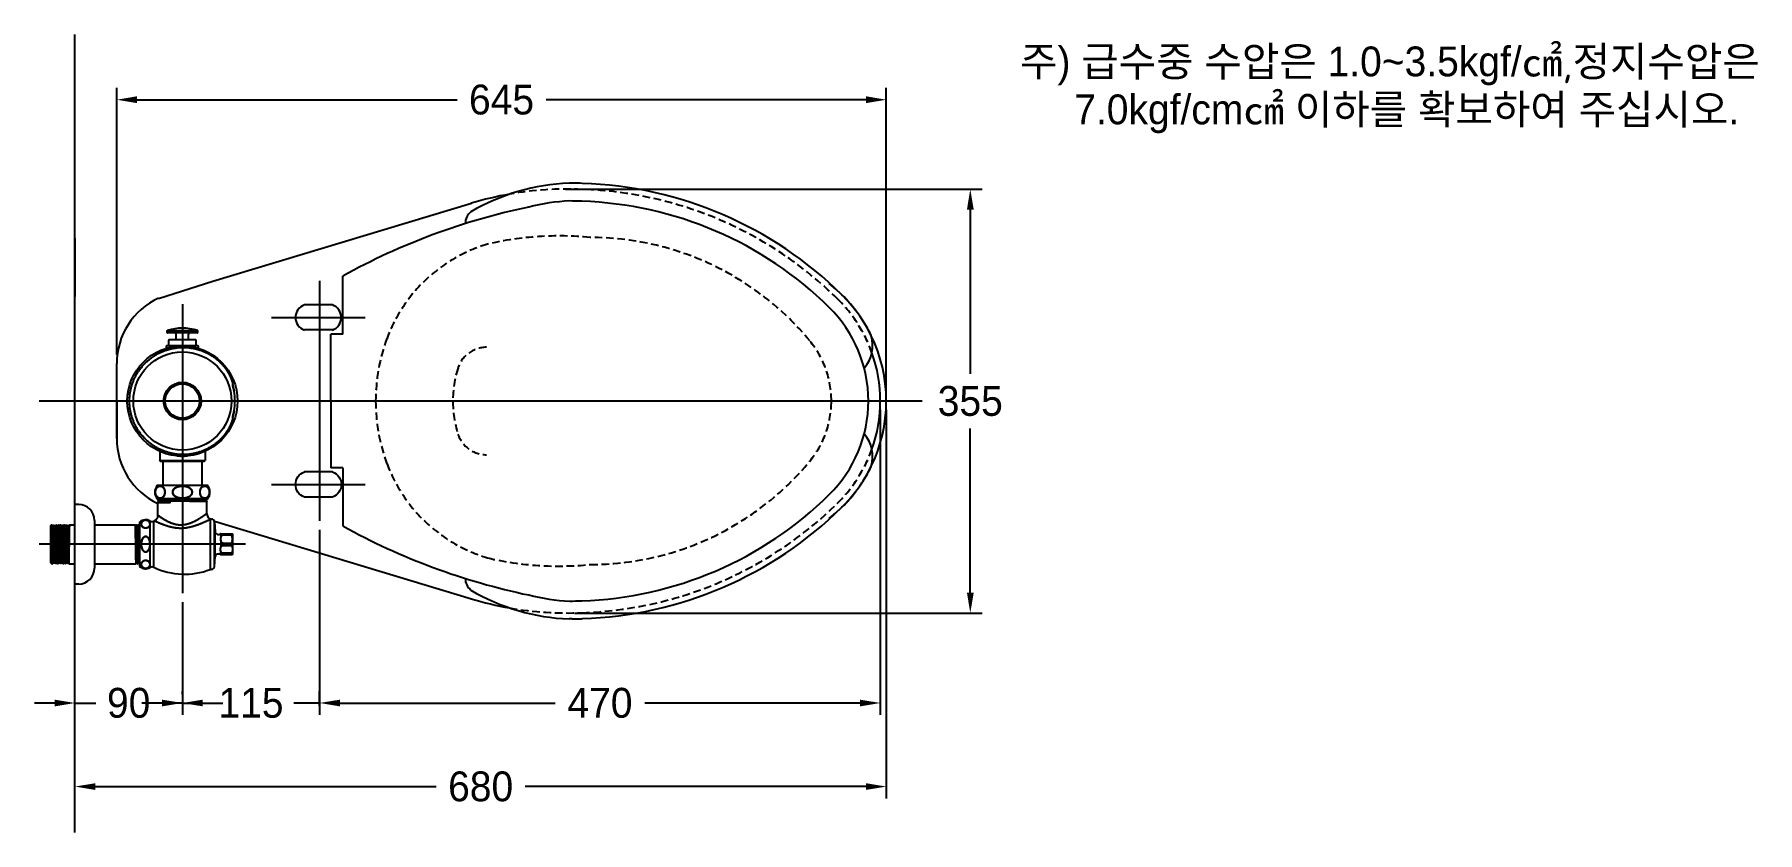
# Model space of a CAD drawing. Header units: millimetres. Extents: x 0 to 3800, y -67 to 2530.
# Drawn here: x 2211 to 3655, y 1223 to 1892 of the extents above; entities that cross this region are included whole.
import ezdxf
from ezdxf.lldxf.tags import DXFTag

# ---------------------------------------------------------------- set-up
doc = ezdxf.new("R2010")
doc.units = ezdxf.units.MM
doc.linetypes.add('DASHED2', pattern=[9.525, 6.35, -3.175])
for name, color, linetype in [('TEXT', 7, 'Continuous'), ('내부선 및 부속', 4, 'Continuous'), ('외형선', 3, 'Continuous'), ('점선', 6, 'DASHED2'), ('중심선', 1, 'DASHED'), ('치수선', 7, 'Continuous')]:
    doc.layers.add(name, color=color, linetype=linetype)
doc.styles.add('____', font='')
doc.styles.add('타이틀', font='H2GTRM.TTF', dxfattribs={"height": 25})
doc.styles.get('____').set_extended_font_data('굴림')
tags = doc.linetypes.add('DASHDOT', pattern=[70, 31, -13, 13, -13]).pattern_tags.tags
tags[10:11] = [DXFTag(74, 4), DXFTag(75, 0), DXFTag(340, '0'), DXFTag(46, 0.0), DXFTag(50, 0.0), DXFTag(44, 0.0), DXFTag(45, 0.0)]
tags[8:9] = [DXFTag(74, 4), DXFTag(75, 0), DXFTag(340, '0'), DXFTag(46, 0.0), DXFTag(50, 0.0), DXFTag(44, 0.0), DXFTag(45, 0.0)]
tags[6:7] = [DXFTag(74, 4), DXFTag(75, 0), DXFTag(340, '0'), DXFTag(46, 0.0), DXFTag(50, 0.0), DXFTag(44, 0.0), DXFTag(45, 0.0)]
tags[4:5] = [DXFTag(74, 4), DXFTag(75, 0), DXFTag(340, '0'), DXFTag(46, 0.0), DXFTag(50, 0.0), DXFTag(44, 0.0), DXFTag(45, 0.0)]
tags = doc.linetypes.add('DASHED', pattern=[25.72, 12.86, -12.86]).pattern_tags.tags
tags[6:7] = [DXFTag(74, 4), DXFTag(75, 0), DXFTag(340, '0'), DXFTag(46, 0.0), DXFTag(50, 0.0), DXFTag(44, 0.0), DXFTag(45, 0.0)]
tags[4:5] = [DXFTag(74, 4), DXFTag(75, 0), DXFTag(340, '0'), DXFTag(46, 0.0), DXFTag(50, 0.0), DXFTag(44, 0.0), DXFTag(45, 0.0)]
doc.dimstyles.new('MSADIM', dxfattribs={"dimtxt": 33, "dimasz": 17, "dimexe": 10, "dimexo": 7.5, "dimgap": 10, "dimtad": 0, "dimtih": 1, "dimtoh": 1, "dimdec": 0, "dimzin": 1, "dimdsep": 46, "dimtxsty": '____', "dimcen": 11.25, "dimadec": 0, "dimazin": 0, "dimtfac": 1, "dimtdec": 0, "dimtix": 1, "dimtmove": 0, "dimatfit": 3, "dimfxl": 1, "dimtolj": 1, "dimtzin": 1, "dimarcsym": 0})

msp = doc.modelspace()

# ---------------------------------------------------------------- texts
at = {"layer": 'TEXT', "insert": (3036.6, 1882), "char_height": 25, "width": 820.252, "attachment_point": 1, "line_spacing_factor": 0.963855, "style": '타이틀'}
msp.add_mtext('\\A1;주) 급수중 수압은 1.0~3.5kgf/㎠{\\fISOCPEUR|b0|i0|c0|p34;,}정지수압은 \\P     7.0kgf/cm㎠ 이하를 확보하여 주십시오.', dxfattribs=at)

# ---------------------------------------------------------------- blocks, each defined once
blk = doc.blocks.new('*D31')
at = {"layer": '치수선', "color": 0, "linetype": 'Continuous', "lineweight": -2, "transparency": 16777216}
for p, q in [((2655.7, 1762.4), (3004.9, 1762.4)), ((2994.9, 1745.4), (2994.9, 1607.8)), ((2994.9, 1424.4), (2994.9, 1562.1)), ((2663.1, 1407.4), (3004.9, 1407.4))]:
    blk.add_line(p, q, dxfattribs=at)
at = {"layer": '치수선', "color": 0, "linetype": 'Continuous', "transparency": 16777216}
for points in [[(2992.1, 1745.4), (2997.8, 1745.4), (2994.9, 1762.4)], [(2992.1, 1424.4), (2997.8, 1424.4), (2994.9, 1407.4)]]:
    blk.add_solid(points, dxfattribs=at)
at = {"layer": '치수선', "color": 0, "linetype": 'Continuous', "transparency": 16777216, "insert": (2994.9, 1584.9), "char_height": 25, "attachment_point": 5, "style": '____'}
blk.add_mtext('\\A1;355', dxfattribs=at)
blk = doc.blocks.new('*D32')
at = {"layer": '치수선', "color": 0, "linetype": 'Continuous', "lineweight": -2, "transparency": 16777216}
for p, q in [((2919.5, 1577.5), (2919.5, 1322)), ((2449.5, 1477), (2449.5, 1322)), ((2466.5, 1332), (2646.9, 1332)), ((2902.5, 1332), (2722.2, 1332))]:
    blk.add_line(p, q, dxfattribs=at)
at = {"layer": '치수선', "color": 0, "linetype": 'Continuous', "transparency": 16777216}
for points in [[(2466.5, 1334.8), (2466.5, 1329.2), (2449.5, 1332)], [(2902.5, 1334.8), (2902.5, 1329.2), (2919.5, 1332)]]:
    blk.add_solid(points, dxfattribs=at)
at = {"layer": '치수선', "color": 0, "linetype": 'Continuous', "transparency": 16777216, "insert": (2684.5, 1332), "char_height": 25, "attachment_point": 5, "style": '____'}
blk.add_mtext('\\A1;470', dxfattribs=at)
blk = doc.blocks.new('*D33')
at = {"layer": '치수선', "color": 0, "linetype": 'Continuous', "lineweight": -2, "transparency": 16777216}
for p, q in [((2334.5, 1416.6), (2334.5, 1322)), ((2317.5, 1332), (2300.5, 1332)), ((2334.5, 1332), (2356.1, 1332)), ((2449.5, 1332), (2428, 1332)), ((2449.5, 1329.5), (2449.5, 1342)), ((2466.5, 1332), (2483.5, 1332))]:
    blk.add_line(p, q, dxfattribs=at)
at = {"layer": '치수선', "color": 0, "linetype": 'Continuous', "transparency": 16777216}
for points in [[(2317.5, 1334.8), (2317.5, 1329.2), (2334.5, 1332)], [(2466.5, 1334.8), (2466.5, 1329.2), (2449.5, 1332)]]:
    blk.add_solid(points, dxfattribs=at)
at = {"layer": '치수선', "color": 0, "linetype": 'Continuous', "transparency": 16777216, "insert": (2392, 1332), "char_height": 25, "attachment_point": 5, "style": '____'}
blk.add_mtext('\\A1;115', dxfattribs=at)
blk = doc.blocks.new('*D34')
at = {"layer": '치수선', "color": 0, "linetype": 'Continuous', "lineweight": -2, "transparency": 16777216}
for p, q in [((2227.5, 1332), (2210.5, 1332)), ((2244.5, 1339.5), (2244.5, 1342)), ((2244.5, 1332), (2262, 1332)), ((2334.5, 1332), (2317, 1332)), ((2334.5, 1339.5), (2334.5, 1342)), ((2351.5, 1332), (2368.5, 1332))]:
    blk.add_line(p, q, dxfattribs=at)
at = {"layer": '치수선', "color": 0, "linetype": 'Continuous', "transparency": 16777216}
for points in [[(2227.5, 1334.8), (2227.5, 1329.2), (2244.5, 1332)], [(2351.5, 1334.8), (2351.5, 1329.2), (2334.5, 1332)]]:
    blk.add_solid(points, dxfattribs=at)
at = {"layer": '치수선', "color": 0, "linetype": 'Continuous', "transparency": 16777216, "insert": (2289.5, 1332), "char_height": 25, "attachment_point": 5, "style": '____'}
blk.add_mtext('\\A1;90', dxfattribs=at)
blk = doc.blocks.new('*D35')
at = {"layer": '치수선', "color": 0, "linetype": 'Continuous', "lineweight": -2, "transparency": 16777216}
for p, q in [((2924.5, 1577.5), (2924.5, 1252)), ((2244.5, 1269.5), (2244.5, 1272)), ((2261.5, 1262), (2547.2, 1262)), ((2907.5, 1262), (2621.8, 1262))]:
    blk.add_line(p, q, dxfattribs=at)
at = {"layer": '치수선', "color": 0, "linetype": 'Continuous', "transparency": 16777216}
for points in [[(2261.5, 1264.8), (2261.5, 1259.2), (2244.5, 1262)], [(2907.5, 1264.8), (2907.5, 1259.2), (2924.5, 1262)]]:
    blk.add_solid(points, dxfattribs=at)
at = {"layer": '치수선', "color": 0, "linetype": 'Continuous', "transparency": 16777216, "insert": (2584.5, 1262), "char_height": 25, "attachment_point": 5, "style": '____'}
blk.add_mtext('\\A1;680', dxfattribs=at)
blk = doc.blocks.new('*D28')
at = {"layer": '치수선', "color": 0, "linetype": 'Continuous', "lineweight": -2, "transparency": 16777216}
for p, q in [((2279.5, 1624), (2279.5, 1847.4)), ((2296.5, 1837.4), (2564.7, 1837.4)), ((2907.5, 1837.4), (2639.3, 1837.4)), ((2924.5, 1592.5), (2924.5, 1847.4))]:
    blk.add_line(p, q, dxfattribs=at)
at = {"layer": '치수선', "color": 0, "linetype": 'Continuous', "transparency": 16777216}
for points in [[(2296.5, 1840.3), (2296.5, 1834.6), (2279.5, 1837.4)], [(2907.5, 1840.3), (2907.5, 1834.6), (2924.5, 1837.4)]]:
    blk.add_solid(points, dxfattribs=at)
at = {"layer": '치수선', "color": 0, "linetype": 'Continuous', "transparency": 16777216, "insert": (2602, 1837.4), "char_height": 25, "attachment_point": 5, "style": '____'}
blk.add_mtext('\\A1;645', dxfattribs=at)

# ---------------------------------------------------------------- dimensions: what is measured, and where the dimension line sits
at = {"layer": '치수선', "linetype": 'Continuous'}
for base, p1, p2, picture, middle in [((2924.5, 1837.4), (2279.5, 1616.5), (2924.5, 1585), '*D28', (2602, 1837.4)), ((2449.5, 1332), (2919.5, 1585), (2449.5, 1484.5), '*D32', (2684.5, 1332))]:
    dim = msp.add_linear_dim(base=base, p1=p1, p2=p2, dimstyle='MSADIM', override={"dimtxt": 25}, dxfattribs=at)
    dim.commit()
    dim.dimension.update_dxf_attribs({"geometry": picture, "text_midpoint": middle, "dimtype": 160})
dim = msp.add_linear_dim(base=(2994.9, 1762.4), p1=(2655.6, 1407.4), p2=(2648.2, 1762.4), angle=90, dimstyle='MSADIM', override={"dimtxt": 25}, dxfattribs=at)
dim.commit()
dim.dimension.update_dxf_attribs({"geometry": '*D31', "text_midpoint": (2994.9, 1584.9), "dimtype": 160})
for base, p1, p2, picture, middle in [((2244.5, 1262), (2924.5, 1585), (2244.5, 1262), '*D35', (2584.5, 1262)), ((2449.5, 1332), (2334.5, 1424.1), (2449.5, 1322), '*D33', (2392, 1332)), ((2244.5, 1332), (2334.5, 1332), (2244.5, 1332), '*D34', (2289.5, 1332))]:
    dim = msp.add_linear_dim(base=base, p1=p1, p2=p2, dimstyle='MSADIM', override={"dimtxt": 25}, dxfattribs=at)
    dim.commit()
    dim.dimension.update_dxf_attribs({"geometry": picture, "text_midpoint": middle})

# ---------------------------------------------------------------- linework, layer by layer
at = {"layer": '내부선 및 부속', "linetype": 'Continuous'}
for p, q in [((2660.9, 1767.6), (2658.6, 1767.5)), ((2469, 1640.9), (2469, 1689.6)), ((2460.3, 1665.6), (2436.8, 1665.6)), ((2321.7, 1643.8), (2347.4, 1643.8)), ((2321.7, 1642.3), (2321.7, 1643.8)), ((2321.7, 1642.3), (2347.4, 1642.3)), ((2321.9, 1644.1), (2347.1, 1644.1)), ((2347, 1642), (2322, 1642)), ((2323.2, 1631.2), (2323.2, 1636)), ((2345.5, 1636.3), (2323.5, 1636.3)), ((2329.4, 1636.3), (2329.4, 1641)), ((2339.7, 1636.3), (2339.7, 1641)), ((2345.8, 1636), (2345.8, 1631.2)), ((2347.4, 1642.3), (2347.4, 1643.8)), ((2460.3, 1644.5), (2436.8, 1644.5)), ((2458.8, 1585), (2458.8, 1640.9)), ((2469, 1640.9), (2458.8, 1640.9)), ((2321.2, 1629.2), (2321.2, 1630.9)), ((2347.6, 1631.2), (2321.5, 1631.2)), ((2347.9, 1629.2), (2347.9, 1630.9)), ((2376.3, 1601.3), (2376.3, 1601.3)), ((2376.7, 1598.4), (2376.7, 1598.4)), ((2377.8, 1593.3), (2377.8, 1593.4)), ((2377.8, 1576.6), (2377.8, 1576.7)), ((2458.8, 1585), (2458.8, 1529.1)), ((2372.2, 1559.8), (2372.2, 1559.9)), ((2376.3, 1568.7), (2376.3, 1568.7)), ((2376.7, 1571.6), (2376.7, 1571.6)), ((2361.7, 1548.8), (2361.7, 1548.8)), ((2315.5, 1542.9), (2315.5, 1535.2)), ((2316, 1534.7), (2315.5, 1535.2)), ((2315.5, 1535.2), (2353.5, 1535.2)), ((2316, 1534.7), (2353, 1534.7)), ((2318.1, 1534.7), (2318.1, 1514.3)), ((2350.9, 1534.7), (2350.9, 1514.3)), ((2353, 1534.7), (2353.5, 1535.2)), ((2353.5, 1542.9), (2353.5, 1535.2)), ((2460.3, 1525.6), (2436.8, 1525.6)), ((2469, 1529.1), (2458.8, 1529.1)), ((2469, 1529.1), (2469, 1480.4)), ((2313.4, 1512.7), (2312.9, 1512.3)), ((2313.4, 1512.6), (2312.9, 1512.1)), ((2355.7, 1514.2), (2313.4, 1514.2)), ((2355.7, 1503.1), (2313.4, 1503.1)), ((2355.4, 1514.3), (2313.6, 1514.3)), ((2355.4, 1503), (2313.6, 1503)), ((2314, 1501.7), (2315.2, 1502.3)), ((2315.2, 1502.7), (2314.5, 1503)), ((2355, 1502.5), (2353.9, 1501.9)), ((2354, 1503), (2355, 1502.5)), ((2460.3, 1504.5), (2436.8, 1504.5)), ((2247.6, 1498.4), (2244.5, 1498.4)), ((2314, 1501.7), (2314, 1501.7)), ((2315.2, 1501.1), (2314, 1501.7)), ((2314, 1500.2), (2315.2, 1500.8)), ((2314, 1489.2), (2314, 1500.2)), ((2314, 1500.2), (2314, 1500.2)), ((2324.3, 1499.9), (2324.3, 1501.5)), ((2353.9, 1501.5), (2355, 1500.9)), ((2355, 1500.9), (2355.1, 1500.9)), ((2355.1, 1490.7), (2355.1, 1500.9)), ((2224, 1480.4), (2224.8, 1481.3)), ((2224, 1480.4), (2224, 1449.6)), ((2224.9, 1481.3), (2225.4, 1480.3)), ((2225.7, 1480.3), (2226.3, 1481.4)), ((2226.3, 1481.4), (2226.3, 1481.4)), ((2226.3, 1481.4), (2226.3, 1481.4)), ((2226.3, 1481.4), (2226.9, 1480.3)), ((2227.2, 1480.3), (2227.8, 1481.4)), ((2227.8, 1481.4), (2227.8, 1481.4)), ((2227.8, 1481.4), (2228.4, 1480.3)), ((2227.8, 1481.4), (2227.8, 1481.4)), ((2228.8, 1480.3), (2229.4, 1481.4)), ((2229.4, 1481.4), (2229.4, 1481.4)), ((2229.4, 1481.4), (2230, 1480.3)), ((2229.4, 1481.4), (2229.4, 1481.4)), ((2230.3, 1480.3), (2230.9, 1481.4)), ((2230.9, 1481.4), (2230.9, 1481.4)), ((2230.9, 1481.4), (2231.5, 1480.3)), ((2230.9, 1481.4), (2230.9, 1481.4)), ((2231.9, 1480.3), (2232.5, 1481.4)), ((2232.5, 1481.4), (2232.5, 1481.4)), ((2232.5, 1481.4), (2233.1, 1480.3)), ((2232.5, 1481.4), (2232.5, 1481.4)), ((2233.4, 1480.3), (2234, 1481.4)), ((2234, 1481.4), (2234, 1481.4)), ((2234, 1481.4), (2234.6, 1480.3)), ((2234, 1481.4), (2234, 1481.4)), ((2234.9, 1480.3), (2235.5, 1481.4)), ((2235.5, 1481.4), (2235.5, 1481.4)), ((2235.5, 1481.4), (2236.1, 1480.3)), ((2235.5, 1481.4), (2235.5, 1481.4)), ((2236.5, 1480.3), (2237.1, 1481.4)), ((2237.1, 1481.4), (2237.1, 1481.4)), ((2237.1, 1481.4), (2237.7, 1480.3)), ((2237.1, 1481.4), (2237.1, 1481.4)), ((2238, 1480.3), (2238.6, 1481.4)), ((2238.6, 1481.4), (2238.6, 1481.4)), ((2238.6, 1481.4), (2239.2, 1480.3)), ((2238.6, 1481.4), (2238.6, 1481.4)), ((2239.6, 1480.3), (2240.2, 1481.4)), ((2240.2, 1481.4), (2240.2, 1481.4)), ((2240.2, 1481.4), (2244.5, 1481.4)), ((2240.2, 1481.4), (2244.5, 1481.4)), ((2260.9, 1485), (2260.9, 1445)), ((2260.9, 1481.4), (2294.7, 1481.4)), ((2260.9, 1481.4), (2294.7, 1481.4)), ((2294.7, 1481.4), (2294.8, 1481.4)), ((2294.8, 1481.4), (2295.3, 1480.3)), ((2295.7, 1480.3), (2296.3, 1481.4)), ((2296.3, 1481.4), (2296.9, 1480.3)), ((2296.3, 1481.4), (2296.3, 1481.4)), ((2296.3, 1481.4), (2296.3, 1481.4)), ((2297.2, 1480.3), (2297.8, 1481.4)), ((2297.8, 1481.4), (2298.4, 1480.3)), ((2297.8, 1481.4), (2297.8, 1481.4)), ((2297.8, 1481.4), (2297.8, 1481.4)), ((2298.6, 1483.4), (2298.6, 1446.7)), ((2298.7, 1483.6), (2298.7, 1446.4)), ((2307.6, 1445.6), (2307.6, 1484.5)), ((2310.5, 1445.7), (2310.5, 1484.3)), ((2311, 1484.6), (2311, 1484.6)), ((2358, 1486.1), (2357.9, 1485.8)), ((2358.1, 1444.4), (2358.1, 1485.8)), ((2358.1, 1444.2), (2358.1, 1485.8)), ((2358.3, 1486.1), (2358.9, 1486.1)), ((2361.4, 1483.7), (2362, 1475.3)), ((2361.4, 1446.3), (2361.4, 1483.7)), ((2362, 1454.7), (2362, 1475.3)), ((2362, 1454.7), (2362, 1475.3)), ((2366.6, 1473.7), (2376.1, 1473.7)), ((2366.7, 1473.6), (2366.7, 1471.2)), ((2368.6, 1472.5), (2368.6, 1473.7)), ((2375.6, 1473.6), (2375.6, 1472.8)), ((2376.5, 1473.6), (2376.6, 1473.5)), ((2376.6, 1473.4), (2376.6, 1456.6)), ((2366.7, 1467.4), (2366.7, 1462.6)), ((2366.7, 1456.4), (2366.7, 1458.8)), ((2375.4, 1472.5), (2368.6, 1472.5)), ((2368.6, 1466), (2375.5, 1466)), ((2368.6, 1464), (2375.5, 1464)), ((2375.5, 1465.8), (2375.5, 1464.2)), ((2375.6, 1465.8), (2375.6, 1464.2)), ((2224, 1449.6), (2225, 1448.6)), ((2224.6, 1449.8), (2224.3, 1449.3)), ((2224.3, 1449.3), (2224.3, 1449.3)), ((2224.9, 1449.8), (2225.5, 1448.6)), ((2225, 1448.6), (2225.5, 1448.6)), ((2226.1, 1449.8), (2225.5, 1448.6)), ((2225.5, 1448.6), (2225.5, 1448.6)), ((2227.1, 1448.6), (2226.5, 1449.8)), ((2227.7, 1449.8), (2227.1, 1448.6)), ((2227.1, 1448.6), (2227.1, 1448.6)), ((2227.1, 1448.6), (2227.1, 1448.6)), ((2228.6, 1448.6), (2228, 1449.8)), ((2229.2, 1449.8), (2228.6, 1448.6)), ((2228.6, 1448.6), (2228.6, 1448.6)), ((2228.6, 1448.6), (2228.6, 1448.6)), ((2230.1, 1448.6), (2229.6, 1449.8)), ((2230.2, 1448.6), (2230.1, 1448.6)), ((2230.7, 1449.8), (2230.2, 1448.6)), ((2230.2, 1448.6), (2230.2, 1448.6)), ((2231.7, 1448.6), (2231.1, 1449.8)), ((2232.3, 1449.8), (2231.7, 1448.6)), ((2231.7, 1448.6), (2231.7, 1448.6)), ((2231.7, 1448.6), (2231.7, 1448.6)), ((2233.2, 1448.6), (2232.6, 1449.8)), ((2233.8, 1449.8), (2233.2, 1448.6)), ((2233.2, 1448.6), (2233.2, 1448.6)), ((2233.2, 1448.6), (2233.2, 1448.6)), ((2234.8, 1448.6), (2234.2, 1449.8)), ((2235.4, 1449.8), (2234.8, 1448.6)), ((2234.8, 1448.6), (2234.8, 1448.6)), ((2234.8, 1448.6), (2234.8, 1448.6)), ((2236.3, 1448.6), (2235.7, 1449.8)), ((2236.9, 1449.8), (2236.3, 1448.6)), ((2236.3, 1448.6), (2236.3, 1448.6)), ((2236.3, 1448.6), (2236.3, 1448.6)), ((2237.8, 1448.6), (2237.3, 1449.8)), ((2237.8, 1448.6), (2237.8, 1448.6)), ((2238.4, 1449.8), (2237.9, 1448.6)), ((2237.8, 1448.6), (2237.9, 1448.6)), ((2239.4, 1448.6), (2238.8, 1449.8)), ((2239.4, 1448.6), (2239.4, 1448.6)), ((2239.4, 1448.6), (2244.5, 1448.6)), ((2239.4, 1448.6), (2244.5, 1448.6)), ((2260.9, 1448.6), (2295.5, 1448.6)), ((2260.9, 1448.6), (2295.5, 1448.6)), ((2296.1, 1449.8), (2295.5, 1448.6)), ((2295.5, 1448.6), (2295.5, 1448.6)), ((2297, 1448.6), (2296.5, 1449.8)), ((2297, 1448.6), (2297.1, 1448.6)), ((2297.6, 1449.8), (2297.1, 1448.6)), ((2297.1, 1448.6), (2297.1, 1448.6)), ((2298.6, 1448.6), (2298, 1449.8)), ((2361.4, 1446.3), (2362, 1454.7)), ((2366.6, 1456.3), (2376.1, 1456.3)), ((2375.4, 1457.5), (2368.6, 1457.5)), ((2368.6, 1457.5), (2368.6, 1456.3)), ((2375.6, 1456.5), (2375.6, 1457.3)), ((2376.5, 1456.4), (2376.6, 1456.5)), ((2247.6, 1431.6), (2244.5, 1431.6)), ((2358.3, 1444), (2358.9, 1444)), ((2660.9, 1402.4), (2658.6, 1402.5))]:
    msp.add_line(p, q, dxfattribs=at)
at = {"layer": '내부선 및 부속', "linetype": 'Continuous', "flags": 128}
for points in [[(2323.2, 1636), (2323.2, 1636), (2323.2, 1636), (2323.2, 1636), (2323.2, 1636), (2323.2, 1636), (2323.2, 1636), (2323.2, 1636), (2323.2, 1636), (2323.2, 1636), (2323.2, 1636), (2323.2, 1636), (2323.2, 1636), (2323.2, 1636), (2323.2, 1636), (2323.2, 1636), (2323.2, 1636), (2323.2, 1636), (2323.2, 1636), (2323.2, 1636), (2323.2, 1636), (2323.2, 1636), (2323.2, 1636), (2323.2, 1636), (2323.2, 1636), (2323.2, 1636), (2323.2, 1636), (2323.2, 1636), (2323.2, 1636), (2323.2, 1636), (2323.2, 1636), (2323.2, 1636), (2323.2, 1636), (2323.2, 1636), (2323.2, 1636), (2323.2, 1636), (2323.2, 1636), (2323.2, 1636), (2323.2, 1636), (2323.2, 1636), (2323.2, 1636), (2323.2, 1636), (2323.2, 1636), (2323.2, 1636), (2323.2, 1636), (2323.2, 1636), (2323.2, 1636), (2323.2, 1636), (2323.2, 1636), (2323.2, 1636), (2323.2, 1636), (2323.2, 1636), (2323.2, 1636), (2323.2, 1636), (2323.2, 1636), (2323.2, 1636), (2323.2, 1636), (2323.2, 1636), (2323.2, 1636), (2323.2, 1636), (2323.2, 1636), (2323.2, 1636), (2323.2, 1636), (2323.2, 1636), (2323.2, 1636), (2323.2, 1636), (2323.2, 1636), (2323.2, 1636), (2323.2, 1636), (2323.2, 1636), (2323.2, 1636), (2323.2, 1636), (2323.2, 1636), (2323.2, 1636), (2323.2, 1636), (2323.2, 1636), (2323.2, 1636), (2323.2, 1636), (2323.2, 1636), (2323.2, 1636), (2323.2, 1636), (2323.2, 1636), (2323.2, 1636), (2323.2, 1636), (2323.2, 1636), (2323.2, 1636), (2323.2, 1636), (2323.2, 1636), (2323.2, 1636), (2323.2, 1636), (2323.2, 1636), (2323.2, 1636), (2323.2, 1636), (2323.2, 1636), (2323.2, 1636), (2323.2, 1636), (2323.2, 1636), (2323.2, 1636), (2323.2, 1636), (2323.2, 1636), (2323.2, 1636), (2323.2, 1636), (2323.2, 1636), (2323.2, 1636), (2323.2, 1636), (2323.2, 1636), (2323.2, 1636), (2323.2, 1636), (2323.2, 1636), (2323.2, 1636), (2323.2, 1636), (2323.2, 1636), (2323.2, 1636), (2323.2, 1636), (2323.2, 1636), (2323.2, 1636), (2323.2, 1636), (2323.2, 1636), (2323.2, 1636), (2323.2, 1636), (2323.2, 1636), (2323.2, 1636), (2323.2, 1636), (2323.2, 1636), (2323.2, 1636), (2323.2, 1636), (2323.2, 1636), (2323.2, 1636), (2323.2, 1636), (2323.2, 1636), (2323.2, 1636), (2323.2, 1636), (2323.2, 1636), (2323.2, 1636), (2323.2, 1636), (2323.2, 1636), (2323.2, 1636), (2323.2, 1636), (2323.2, 1636), (2323.2, 1636), (2323.2, 1636), (2323.2, 1636), (2323.2, 1636), (2323.2, 1636), (2323.2, 1636), (2323.2, 1636), (2323.2, 1636), (2323.2, 1636), (2323.2, 1636), (2323.2, 1636), (2323.2, 1636), (2323.2, 1636), (2323.2, 1636), (2323.2, 1636), (2323.2, 1636), (2323.2, 1636), (2323.2, 1636), (2323.2, 1636), (2323.2, 1636), (2323.2, 1636), (2323.2, 1636), (2323.2, 1636)], [(2323.3, 1636.1), (2323.3, 1636.1), (2323.3, 1636.1), (2323.3, 1636.1), (2323.3, 1636.1), (2323.3, 1636.1), (2323.3, 1636.1), (2323.3, 1636.1), (2323.3, 1636.1), (2323.3, 1636.1), (2323.3, 1636.1), (2323.3, 1636.1), (2323.3, 1636.1), (2323.3, 1636.1), (2323.3, 1636.1), (2323.3, 1636.1), (2323.3, 1636.1), (2323.3, 1636.1), (2323.3, 1636.1), (2323.3, 1636.1), (2323.3, 1636.1), (2323.3, 1636.2), (2323.3, 1636.2), (2323.3, 1636.2), (2323.3, 1636.2), (2323.3, 1636.2), (2323.3, 1636.2), (2323.3, 1636.2), (2323.3, 1636.2), (2323.3, 1636.2), (2323.3, 1636.2), (2323.3, 1636.2), (2323.3, 1636.2), (2323.3, 1636.2), (2323.3, 1636.2), (2323.3, 1636.2), (2323.3, 1636.2), (2323.3, 1636.2), (2323.3, 1636.2), (2323.3, 1636.2), (2323.3, 1636.2), (2323.3, 1636.2), (2323.3, 1636.2), (2323.3, 1636.2), (2323.3, 1636.2), (2323.3, 1636.2), (2323.3, 1636.2), (2323.3, 1636.2), (2323.3, 1636.2), (2323.3, 1636.2), (2323.3, 1636.2), (2323.3, 1636.2), (2323.3, 1636.2), (2323.3, 1636.2), (2323.3, 1636.2), (2323.3, 1636.2), (2323.3, 1636.2), (2323.3, 1636.2), (2323.3, 1636.2), (2323.3, 1636.2), (2323.3, 1636.2), (2323.3, 1636.2), (2323.3, 1636.2), (2323.3, 1636.2), (2323.3, 1636.2), (2323.3, 1636.2), (2323.3, 1636.2), (2323.3, 1636.2), (2323.3, 1636.2), (2323.3, 1636.2), (2323.3, 1636.2), (2323.3, 1636.2), (2323.3, 1636.2), (2323.3, 1636.2), (2323.3, 1636.2), (2323.3, 1636.2), (2323.3, 1636.2), (2323.3, 1636.2), (2323.3, 1636.2), (2323.3, 1636.2), (2323.3, 1636.2), (2323.3, 1636.2), (2323.3, 1636.2), (2323.3, 1636.2), (2323.3, 1636.2), (2323.3, 1636.2), (2323.3, 1636.2), (2323.3, 1636.2), (2323.3, 1636.2), (2323.3, 1636.2), (2323.3, 1636.2), (2323.3, 1636.2), (2323.3, 1636.2), (2323.3, 1636.2), (2323.3, 1636.2), (2323.3, 1636.2), (2323.3, 1636.2), (2323.3, 1636.2), (2323.3, 1636.2), (2323.3, 1636.2), (2323.3, 1636.2), (2323.3, 1636.2), (2323.3, 1636.2), (2323.3, 1636.2), (2323.3, 1636.2), (2323.3, 1636.2), (2323.3, 1636.2), (2323.3, 1636.2), (2323.3, 1636.2), (2323.3, 1636.2), (2323.3, 1636.2), (2323.3, 1636.2), (2323.3, 1636.2), (2323.3, 1636.2), (2323.3, 1636.2), (2323.3, 1636.2), (2323.3, 1636.2), (2323.3, 1636.2), (2323.3, 1636.2), (2323.3, 1636.2), (2323.3, 1636.2), (2323.3, 1636.2), (2323.3, 1636.2), (2323.3, 1636.2), (2323.3, 1636.2), (2323.3, 1636.2), (2323.3, 1636.2), (2323.3, 1636.2), (2323.3, 1636.2), (2323.3, 1636.2)], [(2361.7, 1548.8), (2361.2, 1548.4), (2360.6, 1548), (2360, 1547.6), (2359.4, 1547.2), (2358.7, 1546.8), (2358.1, 1546.4), (2357.5, 1546.1), (2356.9, 1545.7), (2356.3, 1545.4), (2355.6, 1545), (2355, 1544.7), (2354.3, 1544.4), (2353.7, 1544.1), (2353.1, 1543.8), (2352.4, 1543.5), (2351.8, 1543.3), (2351.1, 1543), (2350.5, 1542.8), (2349.8, 1542.5), (2349.1, 1542.3), (2348.5, 1542.1), (2347.8, 1541.9), (2347.2, 1541.7), (2346.5, 1541.6), (2345.9, 1541.4), (2345.2, 1541.2), (2344.5, 1541.1), (2343.9, 1540.9), (2343.2, 1540.8), (2342.6, 1540.7), (2341.9, 1540.6), (2341.3, 1540.5), (2340.6, 1540.4), (2340, 1540.3), (2339.3, 1540.3), (2338.7, 1540.2), (2338, 1540.2), (2337.4, 1540.1), (2336.8, 1540.1), (2336.1, 1540.1), (2335.5, 1540.1), (2334.9, 1540.1), (2334.3, 1540.1), (2333.6, 1540.1), (2333, 1540.1), (2332.4, 1540.2), (2331.7, 1540.2), (2331.1, 1540.3), (2330.4, 1540.3), (2329.8, 1540.4), (2329.1, 1540.5), (2328.5, 1540.6), (2327.8, 1540.7), (2327.2, 1540.8), (2326.5, 1540.9), (2325.9, 1541.1), (2325.2, 1541.2), (2324.6, 1541.4), (2323.9, 1541.5), (2323.2, 1541.7), (2322.6, 1541.9), (2321.9, 1542.1), (2321.3, 1542.3), (2320.6, 1542.5), (2320, 1542.7), (2319.3, 1543), (2318.7, 1543.2), (2318, 1543.5), (2317.4, 1543.8), (2316.7, 1544), (2316.1, 1544.3), (2315.4, 1544.6), (2314.8, 1545), (2314.2, 1545.3), (2313.5, 1545.6), (2312.9, 1546), (2312.3, 1546.3), (2311.7, 1546.7), (2311.1, 1547.1), (2310.4, 1547.5), (2309.8, 1547.9), (2309.2, 1548.3), (2308.7, 1548.7), (2308.1, 1549.2), (2307.5, 1549.6), (2306.9, 1550.1), (2306.4, 1550.5), (2305.8, 1551), (2305.3, 1551.5), (2304.7, 1552), (2304.2, 1552.5), (2303.7, 1553), (2303.1, 1553.5), (2302.6, 1554), (2302.1, 1554.5), (2301.6, 1555.1), (2301.2, 1555.6), (2300.7, 1556.2), (2300.2, 1556.7), (2299.8, 1557.3), (2299.8, 1557.3), (2299.3, 1557.9), (2298.9, 1558.5), (2298.5, 1559.1), (2298.1, 1559.7), (2297.7, 1560.3), (2297.3, 1560.9), (2296.9, 1561.5), (2296.5, 1562.1), (2296.1, 1562.7), (2295.8, 1563.3), (2295.5, 1564), (2295.1, 1564.6), (2294.8, 1565.2), (2294.5, 1565.9), (2294.2, 1566.5), (2293.9, 1567.2), (2293.6, 1567.8), (2293.4, 1568.5), (2293.1, 1569.1), (2292.9, 1569.8), (2292.7, 1570.4), (2292.4, 1571.1), (2292.2, 1571.7), (2292, 1572.4), (2291.8, 1573.1), (2291.7, 1573.7), (2291.5, 1574.4), (2291.3, 1575), (2291.2, 1575.7), (2291.1, 1576.3), (2290.9, 1577), (2290.8, 1577.6), (2290.7, 1578.3), (2290.6, 1579), (2290.5, 1579.6), (2290.5, 1580.2), (2290.4, 1580.9), (2290.4, 1581.5), (2290.3, 1582.2), (2290.3, 1582.8), (2290.2, 1583.4), (2290.2, 1584.1), (2290.2, 1584.7), (2290.2, 1585.3), (2290.2, 1586), (2290.2, 1586.6), (2290.3, 1587.2), (2290.3, 1587.9), (2290.4, 1588.5), (2290.4, 1589.1), (2290.5, 1589.8), (2290.5, 1590.4), (2290.6, 1591.1), (2290.7, 1591.7), (2290.8, 1592.4), (2290.9, 1593), (2291.1, 1593.7), (2291.2, 1594.3), (2291.3, 1595), (2291.5, 1595.7), (2291.7, 1596.3), (2291.8, 1597), (2292, 1597.6), (2292.2, 1598.3), (2292.4, 1598.9), (2292.7, 1599.6), (2292.9, 1600.3), (2293.1, 1600.9), (2293.4, 1601.6), (2293.6, 1602.2), (2293.9, 1602.9), (2294.2, 1603.5), (2294.5, 1604.1), (2294.8, 1604.8), (2295.1, 1605.4), (2295.5, 1606.1), (2295.8, 1606.7), (2296.1, 1607.3), (2296.5, 1607.9), (2296.9, 1608.5), (2297.3, 1609.2), (2297.7, 1609.8), (2298.1, 1610.4), (2298.5, 1611), (2298.9, 1611.6), (2299.3, 1612.1), (2299.8, 1612.7), (2300.2, 1613.3), (2300.7, 1613.8), (2301.2, 1614.4), (2301.6, 1614.9), (2302.1, 1615.5), (2302.6, 1616), (2303.1, 1616.5), (2303.7, 1617.1), (2304.2, 1617.6), (2304.7, 1618.1), (2305.3, 1618.6), (2305.8, 1619), (2306.4, 1619.5), (2306.4, 1619.5), (2306.9, 1620), (2307.5, 1620.4), (2308.1, 1620.9), (2308.7, 1621.3), (2309.2, 1621.7), (2309.8, 1622.1), (2310.4, 1622.5), (2311.1, 1622.9), (2311.7, 1623.3), (2312.3, 1623.7), (2312.9, 1624), (2313.5, 1624.4), (2314.2, 1624.7), (2314.8, 1625.1), (2315.4, 1625.4), (2316.1, 1625.7), (2316.7, 1626), (2317.4, 1626.3), (2318, 1626.5), (2318.7, 1626.8), (2319.3, 1627), (2320, 1627.3), (2320.6, 1627.5), (2321.3, 1627.7), (2321.9, 1627.9), (2322.6, 1628.1), (2323.2, 1628.3), (2323.9, 1628.5), (2324.6, 1628.7), (2325.2, 1628.8), (2325.9, 1629), (2326.5, 1629.1), (2327.2, 1629.2), (2327.8, 1629.3), (2328.5, 1629.4), (2329.1, 1629.5), (2329.8, 1629.6), (2330.4, 1629.7), (2331.1, 1629.7), (2331.7, 1629.8), (2332.4, 1629.8), (2333, 1629.9), (2333.6, 1629.9), (2334.3, 1629.9), (2334.9, 1629.9), (2335.5, 1629.9), (2336.1, 1629.9), (2336.8, 1629.9), (2337.4, 1629.9), (2338, 1629.8), (2338.7, 1629.8), (2339.3, 1629.7), (2340, 1629.7), (2340.6, 1629.6), (2341.3, 1629.5), (2341.9, 1629.4), (2342.6, 1629.3), (2343.2, 1629.2), (2343.9, 1629.1), (2344.5, 1628.9), (2345.2, 1628.8), (2345.9, 1628.6), (2346.5, 1628.5), (2347.2, 1628.3), (2347.8, 1628.1), (2348.5, 1627.9), (2349.1, 1627.7), (2349.8, 1627.5), (2350.5, 1627.2), (2351.1, 1627), (2351.8, 1626.7), (2352.4, 1626.5), (2353.1, 1626.2), (2353.7, 1625.9), (2354.3, 1625.6), (2355, 1625.3), (2355.6, 1625), (2356.3, 1624.7), (2356.9, 1624.3), (2357.5, 1624), (2358.1, 1623.6), (2358.7, 1623.2), (2359.4, 1622.9), (2360, 1622.5), (2360.6, 1622.1), (2361.2, 1621.6), (2361.7, 1621.2), (2361.7, 1621.2)], [(2361.6, 1548.7), (2361.1, 1548.3), (2360.5, 1547.9), (2359.9, 1547.5), (2359.3, 1547.1), (2358.6, 1546.7), (2358, 1546.4), (2357.4, 1546), (2356.8, 1545.7), (2356.2, 1545.3), (2355.5, 1545), (2354.9, 1544.7), (2354.2, 1544.4), (2353.6, 1544.1), (2353, 1543.8), (2352.3, 1543.5), (2351.7, 1543.2), (2351, 1543), (2350.4, 1542.8), (2349.7, 1542.5), (2349, 1542.3), (2348.4, 1542.1), (2347.7, 1541.9), (2347.1, 1541.7), (2346.4, 1541.5), (2345.8, 1541.4), (2345.1, 1541.2), (2344.4, 1541.1), (2343.8, 1540.9), (2343.1, 1540.8), (2342.5, 1540.7), (2341.8, 1540.6), (2341.2, 1540.5), (2340.5, 1540.4), (2339.9, 1540.3), (2339.2, 1540.3), (2338.6, 1540.2), (2338, 1540.2), (2337.3, 1540.1), (2336.7, 1540.1), (2336.1, 1540.1), (2335.4, 1540.1), (2334.8, 1540.1), (2334.2, 1540.1), (2333.6, 1540.1), (2332.9, 1540.2), (2332.3, 1540.2), (2331.7, 1540.2), (2331, 1540.3), (2330.4, 1540.3), (2329.7, 1540.4), (2329.1, 1540.5), (2328.4, 1540.6), (2327.8, 1540.7), (2327.1, 1540.8), (2326.5, 1540.9), (2325.8, 1541.1), (2325.2, 1541.2), (2324.5, 1541.4), (2323.8, 1541.5), (2323.2, 1541.7), (2322.5, 1541.9), (2321.9, 1542.1), (2321.2, 1542.3), (2320.6, 1542.5), (2319.9, 1542.8), (2319.2, 1543), (2318.6, 1543.3), (2317.9, 1543.5), (2317.3, 1543.8), (2316.7, 1544.1), (2316, 1544.4), (2315.4, 1544.7), (2314.7, 1545), (2314.1, 1545.3), (2313.5, 1545.7), (2312.9, 1546), (2312.2, 1546.4), (2311.6, 1546.7), (2311, 1547.1), (2310.4, 1547.5), (2309.8, 1547.9), (2309.2, 1548.3), (2308.6, 1548.8), (2308, 1549.2), (2307.5, 1549.6), (2306.9, 1550.1), (2306.3, 1550.6), (2305.8, 1551), (2305.2, 1551.5), (2304.7, 1552), (2304.2, 1552.5), (2303.6, 1553), (2303.1, 1553.5), (2302.6, 1554), (2302.1, 1554.6), (2301.6, 1555.1), (2301.1, 1555.7), (2300.7, 1556.2), (2300.2, 1556.8), (2299.8, 1557.3), (2299.8, 1557.3), (2299.3, 1557.9), (2298.9, 1558.5), (2298.5, 1559.1), (2298, 1559.7), (2297.6, 1560.3), (2297.2, 1560.9), (2296.9, 1561.5), (2296.5, 1562.1), (2296.1, 1562.7), (2295.8, 1563.4), (2295.4, 1564), (2295.1, 1564.6), (2294.8, 1565.3), (2294.5, 1565.9), (2294.2, 1566.5), (2293.9, 1567.2), (2293.6, 1567.8), (2293.4, 1568.5), (2293.1, 1569.1), (2292.9, 1569.8), (2292.7, 1570.4), (2292.4, 1571.1), (2292.2, 1571.8), (2292, 1572.4), (2291.8, 1573.1), (2291.7, 1573.7), (2291.5, 1574.4), (2291.3, 1575), (2291.2, 1575.7), (2291.1, 1576.3), (2290.9, 1577), (2290.8, 1577.7), (2290.7, 1578.3), (2290.6, 1579), (2290.5, 1579.6), (2290.5, 1580.3), (2290.4, 1580.9), (2290.4, 1581.5), (2290.3, 1582.2), (2290.3, 1582.8), (2290.3, 1583.4), (2290.2, 1584.1), (2290.2, 1584.7), (2290.2, 1585.3), (2290.2, 1585.9), (2290.3, 1586.6), (2290.3, 1587.2), (2290.3, 1587.8), (2290.4, 1588.5), (2290.4, 1589.1), (2290.5, 1589.8), (2290.5, 1590.4), (2290.6, 1591.1), (2290.7, 1591.7), (2290.8, 1592.4), (2290.9, 1593), (2291.1, 1593.7), (2291.2, 1594.3), (2291.3, 1595), (2291.5, 1595.6), (2291.7, 1596.3), (2291.8, 1597), (2292, 1597.6), (2292.2, 1598.3), (2292.4, 1598.9), (2292.7, 1599.6), (2292.9, 1600.2), (2293.1, 1600.9), (2293.4, 1601.5), (2293.6, 1602.2), (2293.9, 1602.8), (2294.2, 1603.5), (2294.5, 1604.1), (2294.8, 1604.8), (2295.1, 1605.4), (2295.4, 1606), (2295.8, 1606.7), (2296.1, 1607.3), (2296.5, 1607.9), (2296.9, 1608.5), (2297.2, 1609.1), (2297.6, 1609.7), (2298, 1610.3), (2298.5, 1610.9), (2298.9, 1611.5), (2299.3, 1612.1), (2299.8, 1612.7), (2300.2, 1613.2), (2300.7, 1613.8), (2301.1, 1614.4), (2301.6, 1614.9), (2302.1, 1615.5), (2302.6, 1616), (2303.1, 1616.5), (2303.6, 1617), (2304.2, 1617.5), (2304.7, 1618), (2305.2, 1618.5), (2305.8, 1619), (2306.3, 1619.5), (2306.3, 1619.5), (2306.9, 1619.9), (2307.5, 1620.4), (2308, 1620.8), (2308.6, 1621.3), (2309.2, 1621.7), (2309.8, 1622.1), (2310.4, 1622.5), (2311, 1622.9), (2311.6, 1623.3), (2312.2, 1623.6), (2312.9, 1624), (2313.5, 1624.4), (2314.1, 1624.7), (2314.7, 1625), (2315.4, 1625.3), (2316, 1625.7), (2316.7, 1625.9), (2317.3, 1626.2), (2317.9, 1626.5), (2318.6, 1626.8), (2319.2, 1627), (2319.9, 1627.3), (2320.6, 1627.5), (2321.2, 1627.7), (2321.9, 1627.9), (2322.5, 1628.1), (2323.2, 1628.3), (2323.8, 1628.5), (2324.5, 1628.6), (2325.2, 1628.8), (2325.8, 1628.9), (2326.5, 1629.1), (2327.1, 1629.2), (2327.8, 1629.3), (2328.4, 1629.4), (2329.1, 1629.5), (2329.7, 1629.6), (2330.4, 1629.7), (2331, 1629.7), (2331.7, 1629.8), (2332.3, 1629.8), (2332.9, 1629.9), (2333.6, 1629.9), (2334.2, 1629.9), (2334.8, 1629.9), (2335.4, 1629.9), (2336.1, 1629.9), (2336.7, 1629.9), (2337.3, 1629.9), (2338, 1629.8), (2338.6, 1629.8), (2339.2, 1629.7), (2339.9, 1629.7), (2340.5, 1629.6), (2341.2, 1629.5), (2341.8, 1629.4), (2342.5, 1629.3), (2343.1, 1629.2), (2343.8, 1629.1), (2344.4, 1629), (2345.1, 1628.8), (2345.8, 1628.7), (2346.4, 1628.5), (2347.1, 1628.3), (2347.7, 1628.1), (2348.4, 1627.9), (2349, 1627.7), (2349.7, 1627.5), (2350.4, 1627.3), (2351, 1627), (2351.7, 1626.8), (2352.3, 1626.5), (2353, 1626.2), (2353.6, 1626), (2354.2, 1625.7), (2354.9, 1625.4), (2355.5, 1625), (2356.2, 1624.7), (2356.8, 1624.4), (2357.4, 1624), (2358, 1623.7), (2358.6, 1623.3), (2359.3, 1622.9), (2359.9, 1622.5), (2360.5, 1622.1), (2361.1, 1621.7), (2361.6, 1621.3), (2361.6, 1621.3)], [(2334.5, 1631.1), (2334.5, 1631.1), (2334.5, 1631.1), (2334.5, 1631.1), (2334.5, 1631.1), (2334.5, 1631.1), (2334.5, 1631.1), (2334.5, 1631.1), (2334.5, 1631.1), (2334.4, 1631.1), (2334.4, 1631.1), (2334.4, 1631.1), (2334.4, 1631.1), (2334.4, 1631.1), (2334.4, 1631.1), (2334.4, 1631.1), (2334.4, 1631.1), (2334.4, 1631.1), (2334.4, 1631.1), (2334.4, 1631.1), (2334.4, 1631.1), (2334.3, 1631.1), (2334.3, 1631.1), (2334.3, 1631.1), (2334.3, 1631.1), (2334.3, 1631.1), (2334.3, 1631.1), (2334.3, 1631.1), (2334.3, 1631.1), (2334.3, 1631.1), (2334.3, 1631.1), (2334.3, 1631.1), (2334.3, 1631.1), (2334.2, 1631.1), (2334.2, 1631.1), (2334.2, 1631.1), (2334.2, 1631.1), (2334.2, 1631.1), (2334.2, 1631.1), (2334.2, 1631.1), (2334.2, 1631.1), (2334.2, 1631.1), (2334.2, 1631.1), (2334.2, 1631.1), (2334.2, 1631.1), (2334.1, 1631.1), (2334.1, 1631.1), (2334.1, 1631.1), (2334.1, 1631.1), (2334.1, 1631.1), (2334.1, 1631.1), (2334.1, 1631.1), (2334.1, 1631.1), (2334.1, 1631.1), (2334.1, 1631.1), (2334.1, 1631.1), (2334, 1631.1), (2334, 1631.1), (2334, 1631.1), (2334, 1631.1), (2334, 1631.1), (2334, 1631.1), (2334, 1631.1), (2334, 1631.1), (2334, 1631.1), (2334, 1631.1), (2334, 1631.1), (2334, 1631.1), (2333.9, 1631.1), (2333.9, 1631.1), (2333.9, 1631.1), (2333.9, 1631.1), (2333.9, 1631.1), (2333.9, 1631.1), (2333.9, 1631.1), (2333.9, 1631.1), (2333.9, 1631.1), (2333.9, 1631.1), (2333.9, 1631.1), (2333.9, 1631.1), (2333.8, 1631.1), (2333.8, 1631.1), (2333.8, 1631.1), (2333.8, 1631.1), (2333.8, 1631.1), (2333.8, 1631.1), (2333.8, 1631.1), (2333.8, 1631.1), (2333.8, 1631.1), (2333.8, 1631.1), (2333.8, 1631.1), (2333.8, 1631.1), (2333.7, 1631.1), (2333.7, 1631.1), (2333.7, 1631.1), (2333.7, 1631.1), (2333.7, 1631.1), (2333.7, 1631.1), (2333.7, 1631.1), (2333.7, 1631.1), (2333.7, 1631.1), (2333.7, 1631.1), (2333.7, 1631.1), (2333.7, 1631.1), (2333.6, 1631.1), (2333.6, 1631.1), (2333.6, 1631.1), (2333.6, 1631.1), (2333.6, 1631.1), (2333.6, 1631.1), (2333.6, 1631.1), (2333.6, 1631.1), (2333.6, 1631.1), (2333.6, 1631.1), (2333.6, 1631.1), (2333.6, 1631.1), (2333.5, 1631.1), (2333.5, 1631.1), (2333.5, 1631.1), (2333.5, 1631.1), (2333.5, 1631.1), (2333.5, 1631.1), (2333.5, 1631.1), (2333.5, 1631.1), (2333.5, 1631.1), (2333.5, 1631.1), (2333.5, 1631.1), (2333.5, 1631.1), (2333.4, 1631.1), (2333.4, 1631.1), (2333.4, 1631.1), (2333.4, 1631.1), (2333.4, 1631.1), (2333.4, 1631.1), (2333.4, 1631.1), (2333.4, 1631.1), (2333.4, 1631.1), (2333.4, 1631.1), (2333.4, 1631.1), (2333.4, 1631.1), (2333.3, 1631.1), (2333.3, 1631.1), (2333.3, 1631.1), (2333.3, 1631.1), (2333.3, 1631.1), (2333.3, 1631.1), (2333.3, 1631.1), (2333.3, 1631.1), (2333.3, 1631.1), (2333.3, 1631.1), (2333.3, 1631.1), (2333.3, 1631.1), (2333.2, 1631.1), (2333.2, 1631.1), (2333.2, 1631.1), (2333.2, 1631.1), (2333.2, 1631.1), (2333.2, 1631.1), (2333.2, 1631.1), (2333.2, 1631.1), (2333.2, 1631.1), (2333.2, 1631.1), (2333.2, 1631.1), (2333.1, 1631.1), (2333.1, 1631.1), (2333.1, 1631.1), (2333.1, 1631.1), (2333.1, 1631.1), (2333.1, 1631.1), (2333.1, 1631.1), (2333.1, 1631.1), (2333.1, 1631.1), (2333.1, 1631.1), (2333.1, 1631.1), (2333.1, 1631.1), (2333, 1631.1), (2333, 1631.1), (2333, 1631.1), (2333, 1631.1), (2333, 1631.1), (2333, 1631.1), (2333, 1631.1), (2333, 1631.1), (2333, 1631.1), (2333, 1631.1), (2333, 1631.1), (2333, 1631.1), (2332.9, 1631.1), (2332.9, 1631.1), (2332.9, 1631.1), (2332.9, 1631.1), (2332.9, 1631.1), (2332.9, 1631.1), (2332.9, 1631.1), (2332.9, 1631.1), (2332.9, 1631.1), (2332.9, 1631.1), (2332.9, 1631.1), (2332.9, 1631.1), (2332.8, 1631.1), (2332.8, 1631.1), (2332.8, 1631.1), (2332.8, 1631.1), (2332.8, 1631.1), (2332.8, 1631.1), (2332.8, 1631.1), (2332.8, 1631.1), (2332.8, 1631.1), (2332.8, 1631.1), (2332.8, 1631.1), (2332.8, 1631.1), (2332.7, 1631.1), (2332.7, 1631.1), (2332.7, 1631.1), (2332.7, 1631.1), (2332.7, 1631.1), (2332.7, 1631.1), (2332.7, 1631.1), (2332.7, 1631.1), (2332.7, 1631.1), (2332.7, 1631.1), (2332.7, 1631.1), (2332.7, 1631.1), (2332.6, 1631.1), (2332.6, 1631.1), (2332.6, 1631.1), (2332.6, 1631.1), (2332.6, 1631.1), (2332.6, 1631.1), (2332.6, 1631.1), (2332.6, 1631.1), (2332.6, 1631.1), (2332.6, 1631.1), (2332.6, 1631.1), (2332.6, 1631.1), (2332.5, 1631.1), (2332.5, 1631.1), (2332.5, 1631.1), (2332.5, 1631.1), (2332.5, 1631.1), (2332.5, 1631.1), (2332.5, 1631.1), (2332.5, 1631.1), (2332.5, 1631.1), (2332.5, 1631.1), (2332.5, 1631.1), (2332.5, 1631.1), (2332.4, 1631), (2332.4, 1631), (2332.4, 1631), (2332.4, 1631), (2332.4, 1631), (2332.4, 1631), (2332.4, 1631), (2332.4, 1631), (2332.4, 1631), (2332.4, 1631), (2332.4, 1631), (2332.4, 1631), (2332.3, 1631), (2332.3, 1631), (2332.3, 1631), (2332.3, 1631), (2332.3, 1631), (2332.3, 1631), (2332.3, 1631), (2332.3, 1631), (2332.3, 1631), (2332.3, 1631), (2332.3, 1631), (2332.3, 1631), (2332.2, 1631), (2332.2, 1631), (2332.2, 1631), (2332.2, 1631), (2332.2, 1631), (2332.2, 1631), (2332.2, 1631), (2332.2, 1631), (2332.2, 1631), (2332.2, 1631), (2332.2, 1631), (2332.1, 1631), (2332.1, 1631), (2332.1, 1631), (2332.1, 1631), (2332.1, 1631), (2332.1, 1631), (2332.1, 1631), (2332.1, 1631), (2332.1, 1631), (2332.1, 1631), (2332.1, 1631), (2332.1, 1631), (2332, 1631), (2332, 1631), (2332, 1631), (2332, 1631), (2332, 1631), (2332, 1631), (2332, 1631), (2332, 1631), (2332, 1631), (2332, 1631), (2332, 1631), (2332, 1631), (2332, 1631), (2331.9, 1631), (2331.9, 1631), (2331.9, 1631), (2331.9, 1631), (2331.9, 1631), (2331.9, 1631), (2331.9, 1631), (2331.9, 1631), (2331.9, 1631), (2331.9, 1631), (2331.9, 1631), (2331.9, 1631), (2331.8, 1631), (2331.8, 1631), (2331.8, 1631), (2331.8, 1631), (2331.8, 1631), (2331.8, 1631), (2331.8, 1631), (2331.8, 1631), (2331.8, 1631), (2331.8, 1631), (2331.8, 1631), (2331.8, 1631), (2331.7, 1631), (2331.7, 1631), (2331.7, 1631), (2331.7, 1631), (2331.7, 1631), (2331.7, 1631), (2331.7, 1631), (2331.7, 1631), (2331.7, 1631), (2331.7, 1631), (2331.7, 1631), (2331.7, 1631), (2331.6, 1631), (2331.6, 1631), (2331.6, 1631), (2331.6, 1631), (2331.6, 1631), (2331.6, 1631), (2331.6, 1631), (2331.6, 1631), (2331.6, 1631), (2331.6, 1631), (2331.6, 1631), (2331.5, 1631), (2331.5, 1631), (2331.5, 1631), (2331.5, 1631), (2331.5, 1631), (2331.5, 1631), (2331.5, 1631), (2331.5, 1631), (2331.5, 1631), (2331.5, 1631), (2331.5, 1631), (2331.5, 1631), (2331.4, 1631), (2331.4, 1631), (2331.4, 1631), (2331.4, 1631), (2331.4, 1631), (2331.4, 1631), (2331.4, 1631), (2331.4, 1631), (2331.4, 1631), (2331.4, 1631), (2331.4, 1631), (2331.4, 1631), (2331.3, 1631), (2331.3, 1631), (2331.3, 1631), (2331.3, 1631), (2331.3, 1631), (2331.3, 1631), (2331.3, 1631), (2331.3, 1631), (2331.3, 1631), (2331.3, 1631), (2331.3, 1631), (2331.3, 1631), (2331.2, 1630.9), (2331.2, 1630.9), (2331.2, 1630.9), (2331.2, 1630.9), (2331.2, 1630.9), (2331.2, 1630.9), (2331.2, 1630.9), (2331.2, 1630.9), (2331.2, 1630.9), (2331.2, 1630.9), (2331.2, 1630.9), (2331.2, 1630.9), (2331.1, 1630.9), (2331.1, 1630.9), (2331.1, 1630.9), (2331.1, 1630.9), (2331.1, 1630.9), (2331.1, 1630.9), (2331.1, 1630.9), (2331.1, 1630.9), (2331.1, 1630.9), (2331.1, 1630.9), (2331.1, 1630.9), (2331.1, 1630.9), (2331.1, 1630.9), (2331, 1630.9), (2331, 1630.9), (2331, 1630.9), (2331, 1630.9), (2331, 1630.9), (2331, 1630.9), (2331, 1630.9), (2331, 1630.9), (2331, 1630.9), (2331, 1630.9), (2331, 1630.9), (2331, 1630.9), (2330.9, 1630.9), (2330.9, 1630.9), (2330.9, 1630.9), (2330.9, 1630.9), (2330.9, 1630.9), (2330.9, 1630.9), (2330.9, 1630.9), (2330.9, 1630.9), (2330.9, 1630.9), (2330.9, 1630.9), (2330.9, 1630.9), (2330.8, 1630.9), (2330.8, 1630.9), (2330.8, 1630.9), (2330.8, 1630.9), (2330.8, 1630.9), (2330.8, 1630.9), (2330.8, 1630.9), (2330.8, 1630.9), (2330.8, 1630.9), (2330.8, 1630.9), (2330.8, 1630.9), (2330.8, 1630.9), (2330.7, 1630.9), (2330.7, 1630.9), (2330.7, 1630.9), (2330.7, 1630.9), (2330.7, 1630.9), (2330.7, 1630.9), (2330.7, 1630.9), (2330.7, 1630.9), (2330.7, 1630.9), (2330.7, 1630.9), (2330.7, 1630.9), (2330.7, 1630.9), (2330.6, 1630.9), (2330.6, 1630.9), (2330.6, 1630.9), (2330.6, 1630.9), (2330.6, 1630.9), (2330.6, 1630.9), (2330.6, 1630.9), (2330.6, 1630.9), (2330.6, 1630.9), (2330.6, 1630.9), (2330.6, 1630.9), (2330.6, 1630.9), (2330.5, 1630.9), (2330.5, 1630.9), (2330.5, 1630.9), (2330.5, 1630.9), (2330.5, 1630.9), (2330.5, 1630.9), (2330.5, 1630.9), (2330.5, 1630.8), (2330.5, 1630.8), (2330.5, 1630.8), (2330.5, 1630.8), (2330.5, 1630.8), (2330.4, 1630.8), (2330.4, 1630.8), (2330.4, 1630.8), (2330.4, 1630.8), (2330.4, 1630.8), (2330.4, 1630.8), (2330.4, 1630.8), (2330.4, 1630.8), (2330.4, 1630.8), (2330.4, 1630.8), (2330.4, 1630.8), (2330.4, 1630.8), (2330.3, 1630.8), (2330.3, 1630.8), (2330.3, 1630.8), (2330.3, 1630.8), (2330.3, 1630.8), (2330.3, 1630.8), (2330.3, 1630.8), (2330.3, 1630.8), (2330.3, 1630.8), (2330.3, 1630.8), (2330.3, 1630.8), (2330.3, 1630.8), (2330.3, 1630.8), (2330.2, 1630.8), (2330.2, 1630.8), (2330.2, 1630.8), (2330.2, 1630.8), (2330.2, 1630.8), (2330.2, 1630.8), (2330.2, 1630.8)], [(2330.2, 1630.8), (2330.2, 1630.8), (2330.2, 1630.8), (2330.2, 1630.8), (2330.2, 1630.8), (2330.3, 1630.8), (2330.3, 1630.8), (2330.3, 1630.8), (2330.3, 1630.8), (2330.3, 1630.8), (2330.3, 1630.8), (2330.3, 1630.8), (2330.3, 1630.8), (2330.3, 1630.8), (2330.3, 1630.8), (2330.3, 1630.8), (2330.3, 1630.8), (2330.4, 1630.8), (2330.4, 1630.8), (2330.4, 1630.8), (2330.4, 1630.8), (2330.4, 1630.8), (2330.4, 1630.8), (2330.4, 1630.8), (2330.4, 1630.8), (2330.4, 1630.8), (2330.4, 1630.8), (2330.4, 1630.8), (2330.4, 1630.8), (2330.5, 1630.8), (2330.5, 1630.8), (2330.5, 1630.8), (2330.5, 1630.8), (2330.5, 1630.8), (2330.5, 1630.8), (2330.5, 1630.8), (2330.5, 1630.8), (2330.5, 1630.8), (2330.5, 1630.8), (2330.5, 1630.8), (2330.5, 1630.8), (2330.6, 1630.8), (2330.6, 1630.8), (2330.6, 1630.8), (2330.6, 1630.8), (2330.6, 1630.8), (2330.6, 1630.8), (2330.6, 1630.8), (2330.6, 1630.8), (2330.6, 1630.8), (2330.6, 1630.8), (2330.6, 1630.8), (2330.6, 1630.8), (2330.7, 1630.8), (2330.7, 1630.8), (2330.7, 1630.8), (2330.7, 1630.8), (2330.7, 1630.8), (2330.7, 1630.8), (2330.7, 1630.8), (2330.7, 1630.8), (2330.7, 1630.8), (2330.7, 1630.8), (2330.7, 1630.8), (2330.7, 1630.8), (2330.8, 1630.8), (2330.8, 1630.8), (2330.8, 1630.8), (2330.8, 1630.8), (2330.8, 1630.8), (2330.8, 1630.8), (2330.8, 1630.8), (2330.8, 1630.8), (2330.8, 1630.8), (2330.8, 1630.8), (2330.8, 1630.8), (2330.8, 1630.8), (2330.9, 1630.8), (2330.9, 1630.8), (2330.9, 1630.8), (2330.9, 1630.8), (2330.9, 1630.8), (2330.9, 1630.8), (2330.9, 1630.8), (2330.9, 1630.8), (2330.9, 1630.8), (2330.9, 1630.8), (2330.9, 1630.8), (2331, 1630.8), (2331, 1630.8), (2331, 1630.8), (2331, 1630.8), (2331, 1630.8), (2331, 1630.8), (2331, 1630.8), (2331, 1630.8), (2331, 1630.8), (2331, 1630.8), (2331, 1630.8), (2331, 1630.8), (2331.1, 1630.8), (2331.1, 1630.8), (2331.1, 1630.8), (2331.1, 1630.8), (2331.1, 1630.8), (2331.1, 1630.8), (2331.1, 1630.8), (2331.1, 1630.8), (2331.1, 1630.8), (2331.1, 1630.8), (2331.1, 1630.8), (2331.1, 1630.8), (2331.1, 1630.8), (2331.2, 1630.8), (2331.2, 1630.8), (2331.2, 1630.8), (2331.2, 1630.8), (2331.2, 1630.8), (2331.2, 1630.8), (2331.2, 1630.8), (2331.2, 1630.8), (2331.2, 1630.8), (2331.2, 1630.8), (2331.2, 1630.8), (2331.2, 1630.8), (2331.3, 1630.8), (2331.3, 1630.8), (2331.3, 1630.8), (2331.3, 1630.8), (2331.3, 1630.8), (2331.3, 1630.8), (2331.3, 1630.8), (2331.3, 1630.8), (2331.3, 1630.8), (2331.3, 1630.8), (2331.3, 1630.8), (2331.3, 1630.8), (2331.4, 1630.8), (2331.4, 1630.8), (2331.4, 1630.8), (2331.4, 1630.8), (2331.4, 1630.8), (2331.4, 1630.8), (2331.4, 1630.8), (2331.4, 1630.8), (2331.4, 1630.8), (2331.4, 1630.8), (2331.4, 1630.8), (2331.4, 1630.8), (2331.5, 1630.8), (2331.5, 1630.8), (2331.5, 1630.8), (2331.5, 1630.8), (2331.5, 1630.8), (2331.5, 1630.8), (2331.5, 1630.8), (2331.5, 1630.8), (2331.5, 1630.8), (2331.5, 1630.8), (2331.5, 1630.8), (2331.6, 1630.8), (2331.6, 1630.8), (2331.6, 1630.8), (2331.6, 1630.8), (2331.6, 1630.8), (2331.6, 1630.8), (2331.6, 1630.8), (2331.6, 1630.8), (2331.6, 1630.8), (2331.6, 1630.8), (2331.6, 1630.8), (2331.6, 1630.8), (2331.7, 1630.8), (2331.7, 1630.8), (2331.7, 1630.8), (2331.7, 1630.8), (2331.7, 1630.8), (2331.7, 1630.8), (2331.7, 1630.8), (2331.7, 1630.8), (2331.7, 1630.8), (2331.7, 1630.8), (2331.7, 1630.8), (2331.7, 1630.8), (2331.8, 1630.8), (2331.8, 1630.8), (2331.8, 1630.8), (2331.8, 1630.8), (2331.8, 1630.8), (2331.8, 1630.8), (2331.8, 1630.8), (2331.8, 1630.8), (2331.8, 1630.8), (2331.8, 1630.8), (2331.8, 1630.8), (2331.8, 1630.8), (2331.9, 1630.8), (2331.9, 1630.8), (2331.9, 1630.8), (2331.9, 1630.8), (2331.9, 1630.8), (2331.9, 1630.8), (2331.9, 1630.8), (2331.9, 1630.8), (2331.9, 1630.8), (2331.9, 1630.8), (2331.9, 1630.8), (2331.9, 1630.8), (2331.9, 1630.8), (2332, 1630.8), (2332, 1630.8), (2332, 1630.8), (2332, 1630.8), (2332, 1630.8), (2332, 1630.8), (2332, 1630.8), (2332, 1630.8), (2332, 1630.8), (2332, 1630.8), (2332, 1630.8), (2332, 1630.8), (2332.1, 1630.8), (2332.1, 1630.8), (2332.1, 1630.8), (2332.1, 1630.8), (2332.1, 1630.8), (2332.1, 1630.8), (2332.1, 1630.8), (2332.1, 1630.8), (2332.1, 1630.8), (2332.1, 1630.8), (2332.1, 1630.8), (2332.2, 1630.8), (2332.2, 1630.8), (2332.2, 1630.8), (2332.2, 1630.8), (2332.2, 1630.8), (2332.2, 1630.8), (2332.2, 1630.8), (2332.2, 1630.8), (2332.2, 1630.8), (2332.2, 1630.8), (2332.2, 1630.8), (2332.2, 1630.8), (2332.3, 1630.8), (2332.3, 1630.8), (2332.3, 1630.8), (2332.3, 1630.8), (2332.3, 1630.8), (2332.3, 1630.8), (2332.3, 1630.8), (2332.3, 1630.8), (2332.3, 1630.8), (2332.3, 1630.8), (2332.3, 1630.8), (2332.3, 1630.8), (2332.4, 1630.8), (2332.4, 1630.8), (2332.4, 1630.8), (2332.4, 1630.8), (2332.4, 1630.8), (2332.4, 1630.8), (2332.4, 1630.8), (2332.4, 1630.8), (2332.4, 1630.8), (2332.4, 1630.8), (2332.4, 1630.8), (2332.4, 1630.8), (2332.5, 1630.8), (2332.5, 1630.8), (2332.5, 1630.8), (2332.5, 1630.8), (2332.5, 1630.8), (2332.5, 1630.8), (2332.5, 1630.8), (2332.5, 1630.8), (2332.5, 1630.8), (2332.5, 1630.8), (2332.5, 1630.8), (2332.5, 1630.8), (2332.6, 1630.8), (2332.6, 1630.8), (2332.6, 1630.8), (2332.6, 1630.8), (2332.6, 1630.8), (2332.6, 1630.8), (2332.6, 1630.8), (2332.6, 1630.8), (2332.6, 1630.8), (2332.6, 1630.8), (2332.6, 1630.8), (2332.6, 1630.8), (2332.7, 1630.8), (2332.7, 1630.8), (2332.7, 1630.8), (2332.7, 1630.8), (2332.7, 1630.8), (2332.7, 1630.8), (2332.7, 1630.8), (2332.7, 1630.8), (2332.7, 1630.8), (2332.7, 1630.8), (2332.7, 1630.8), (2332.7, 1630.8), (2332.7, 1630.8), (2332.8, 1630.8), (2332.8, 1630.8), (2332.8, 1630.8), (2332.8, 1630.8), (2332.8, 1630.8), (2332.8, 1630.8), (2332.8, 1630.8), (2332.8, 1630.8), (2332.8, 1630.8), (2332.8, 1630.8), (2332.8, 1630.8), (2332.9, 1630.8), (2332.9, 1630.8), (2332.9, 1630.8), (2332.9, 1630.8), (2332.9, 1630.8), (2332.9, 1630.8), (2332.9, 1630.8), (2332.9, 1630.8), (2332.9, 1630.8), (2332.9, 1630.8), (2332.9, 1630.8), (2332.9, 1630.8), (2333, 1630.8), (2333, 1630.8), (2333, 1630.8), (2333, 1630.8), (2333, 1630.8), (2333, 1630.8), (2333, 1630.8), (2333, 1630.8), (2333, 1630.8), (2333, 1630.8), (2333, 1630.8), (2333, 1630.8), (2333.1, 1630.8), (2333.1, 1630.8), (2333.1, 1630.8), (2333.1, 1630.8), (2333.1, 1630.8), (2333.1, 1630.8), (2333.1, 1630.8), (2333.1, 1630.8), (2333.1, 1630.8), (2333.1, 1630.8), (2333.1, 1630.8), (2333.1, 1630.8), (2333.2, 1630.8), (2333.2, 1630.8), (2333.2, 1630.8), (2333.2, 1630.8), (2333.2, 1630.8), (2333.2, 1630.8), (2333.2, 1630.8), (2333.2, 1630.8), (2333.2, 1630.8), (2333.2, 1630.8), (2333.2, 1630.8), (2333.2, 1630.8), (2333.3, 1630.8), (2333.3, 1630.8), (2333.3, 1630.8), (2333.3, 1630.8), (2333.3, 1630.8), (2333.3, 1630.8), (2333.3, 1630.8), (2333.3, 1630.8), (2333.3, 1630.8), (2333.3, 1630.8), (2333.3, 1630.8), (2333.3, 1630.8), (2333.4, 1630.8), (2333.4, 1630.8), (2333.4, 1630.8), (2333.4, 1630.8), (2333.4, 1630.8), (2333.4, 1630.8), (2333.4, 1630.8), (2333.4, 1630.8), (2333.4, 1630.8), (2333.4, 1630.8), (2333.4, 1630.8), (2333.5, 1630.8), (2333.5, 1630.8), (2333.5, 1630.8), (2333.5, 1630.8), (2333.5, 1630.8), (2333.5, 1630.8), (2333.5, 1630.8), (2333.5, 1630.8), (2333.5, 1630.8), (2333.5, 1630.8), (2333.5, 1630.8), (2333.5, 1630.8), (2333.6, 1630.8), (2333.6, 1630.8), (2333.6, 1630.8), (2333.6, 1630.8), (2333.6, 1630.8), (2333.6, 1630.8), (2333.6, 1630.8), (2333.6, 1630.8), (2333.6, 1630.8), (2333.6, 1630.8), (2333.6, 1630.8), (2333.6, 1630.8), (2333.6, 1630.8), (2333.7, 1630.8), (2333.7, 1630.8), (2333.7, 1630.8), (2333.7, 1630.8), (2333.7, 1630.8), (2333.7, 1630.8), (2333.7, 1630.8), (2333.7, 1630.8), (2333.7, 1630.8), (2333.7, 1630.8), (2333.7, 1630.8), (2333.7, 1630.8), (2333.8, 1630.8), (2333.8, 1630.8), (2333.8, 1630.8), (2333.8, 1630.8), (2333.8, 1630.8), (2333.8, 1630.8), (2333.8, 1630.8), (2333.8, 1630.8), (2333.8, 1630.8), (2333.8, 1630.8), (2333.8, 1630.8), (2333.8, 1630.8), (2333.9, 1630.8), (2333.9, 1630.8), (2333.9, 1630.8), (2333.9, 1630.8), (2333.9, 1630.8), (2333.9, 1630.8), (2333.9, 1630.8), (2333.9, 1630.8), (2333.9, 1630.8), (2333.9, 1630.8), (2333.9, 1630.8), (2333.9, 1630.8), (2334, 1630.8), (2334, 1630.8), (2334, 1630.8), (2334, 1630.8), (2334, 1630.8), (2334, 1630.8), (2334, 1630.8), (2334, 1630.8), (2334, 1630.8), (2334, 1630.8), (2334, 1630.8), (2334.1, 1630.8), (2334.1, 1630.8), (2334.1, 1630.8), (2334.1, 1630.8), (2334.1, 1630.8), (2334.1, 1630.8), (2334.1, 1630.8), (2334.1, 1630.8), (2334.1, 1630.8), (2334.1, 1630.8), (2334.1, 1630.8), (2334.1, 1630.8), (2334.2, 1630.8), (2334.2, 1630.8), (2334.2, 1630.8), (2334.2, 1630.8), (2334.2, 1630.8), (2334.2, 1630.8), (2334.2, 1630.8), (2334.2, 1630.8), (2334.2, 1630.8), (2334.2, 1630.8), (2334.2, 1630.8), (2334.2, 1630.8), (2334.3, 1630.8), (2334.3, 1630.8), (2334.3, 1630.8), (2334.3, 1630.8), (2334.3, 1630.8), (2334.3, 1630.8), (2334.3, 1630.8), (2334.3, 1630.8), (2334.3, 1630.8), (2334.3, 1630.8), (2334.3, 1630.8), (2334.3, 1630.8), (2334.4, 1630.8), (2334.4, 1630.8), (2334.4, 1630.8), (2334.4, 1630.8), (2334.4, 1630.8), (2334.4, 1630.8), (2334.4, 1630.8), (2334.4, 1630.8), (2334.4, 1630.8), (2334.4, 1630.8), (2334.4, 1630.8), (2334.4, 1630.8), (2334.4, 1630.8), (2334.5, 1630.8), (2334.5, 1630.8), (2334.5, 1630.8), (2334.5, 1630.8), (2334.5, 1630.8), (2334.5, 1630.8), (2334.5, 1630.8), (2334.5, 1630.8), (2334.5, 1630.8), (2334.5, 1630.8)], [(2338.8, 1630.8), (2338.8, 1630.8), (2338.8, 1630.8), (2338.8, 1630.8), (2338.8, 1630.8), (2338.8, 1630.8), (2338.8, 1630.8), (2338.8, 1630.8), (2338.8, 1630.8), (2338.8, 1630.8), (2338.8, 1630.8), (2338.8, 1630.8), (2338.7, 1630.8), (2338.7, 1630.8), (2338.7, 1630.8), (2338.7, 1630.8), (2338.7, 1630.8), (2338.7, 1630.8), (2338.7, 1630.8), (2338.7, 1630.8), (2338.7, 1630.8), (2338.7, 1630.8), (2338.7, 1630.8), (2338.7, 1630.8), (2338.6, 1630.8), (2338.6, 1630.8), (2338.6, 1630.8), (2338.6, 1630.8), (2338.6, 1630.8), (2338.6, 1630.8), (2338.6, 1630.8), (2338.6, 1630.8), (2338.6, 1630.8), (2338.6, 1630.8), (2338.6, 1630.8), (2338.6, 1630.9), (2338.5, 1630.9), (2338.5, 1630.9), (2338.5, 1630.9), (2338.5, 1630.9), (2338.5, 1630.9), (2338.5, 1630.9), (2338.5, 1630.9), (2338.5, 1630.9), (2338.5, 1630.9), (2338.5, 1630.9), (2338.5, 1630.9), (2338.5, 1630.9), (2338.4, 1630.9), (2338.4, 1630.9), (2338.4, 1630.9), (2338.4, 1630.9), (2338.4, 1630.9), (2338.4, 1630.9), (2338.4, 1630.9), (2338.4, 1630.9), (2338.4, 1630.9), (2338.4, 1630.9), (2338.4, 1630.9), (2338.3, 1630.9), (2338.3, 1630.9), (2338.3, 1630.9), (2338.3, 1630.9), (2338.3, 1630.9), (2338.3, 1630.9), (2338.3, 1630.9), (2338.3, 1630.9), (2338.3, 1630.9), (2338.3, 1630.9), (2338.3, 1630.9), (2338.3, 1630.9), (2338.2, 1630.9), (2338.2, 1630.9), (2338.2, 1630.9), (2338.2, 1630.9), (2338.2, 1630.9), (2338.2, 1630.9), (2338.2, 1630.9), (2338.2, 1630.9), (2338.2, 1630.9), (2338.2, 1630.9), (2338.2, 1630.9), (2338.2, 1630.9), (2338.1, 1630.9), (2338.1, 1630.9), (2338.1, 1630.9), (2338.1, 1630.9), (2338.1, 1630.9), (2338.1, 1630.9), (2338.1, 1630.9), (2338.1, 1630.9), (2338.1, 1630.9), (2338.1, 1630.9), (2338.1, 1630.9), (2338.1, 1630.9), (2338, 1630.9), (2338, 1630.9), (2338, 1630.9), (2338, 1630.9), (2338, 1630.9), (2338, 1630.9), (2338, 1630.9), (2338, 1630.9), (2338, 1630.9), (2338, 1630.9), (2338, 1630.9), (2338, 1630.9), (2338, 1630.9), (2337.9, 1630.9), (2337.9, 1630.9), (2337.9, 1630.9), (2337.9, 1630.9), (2337.9, 1630.9), (2337.9, 1630.9), (2337.9, 1630.9), (2337.9, 1630.9), (2337.9, 1630.9), (2337.9, 1630.9), (2337.9, 1630.9), (2337.9, 1630.9), (2337.8, 1630.9), (2337.8, 1630.9), (2337.8, 1630.9), (2337.8, 1630.9), (2337.8, 1630.9), (2337.8, 1630.9), (2337.8, 1631), (2337.8, 1631), (2337.8, 1631), (2337.8, 1631), (2337.8, 1631), (2337.8, 1631), (2337.7, 1631), (2337.7, 1631), (2337.7, 1631), (2337.7, 1631), (2337.7, 1631), (2337.7, 1631), (2337.7, 1631), (2337.7, 1631), (2337.7, 1631), (2337.7, 1631), (2337.7, 1631), (2337.7, 1631), (2337.6, 1631), (2337.6, 1631), (2337.6, 1631), (2337.6, 1631), (2337.6, 1631), (2337.6, 1631), (2337.6, 1631), (2337.6, 1631), (2337.6, 1631), (2337.6, 1631), (2337.6, 1631), (2337.5, 1631), (2337.5, 1631), (2337.5, 1631), (2337.5, 1631), (2337.5, 1631), (2337.5, 1631), (2337.5, 1631), (2337.5, 1631), (2337.5, 1631), (2337.5, 1631), (2337.5, 1631), (2337.5, 1631), (2337.4, 1631), (2337.4, 1631), (2337.4, 1631), (2337.4, 1631), (2337.4, 1631), (2337.4, 1631), (2337.4, 1631), (2337.4, 1631), (2337.4, 1631), (2337.4, 1631), (2337.4, 1631), (2337.4, 1631), (2337.3, 1631), (2337.3, 1631), (2337.3, 1631), (2337.3, 1631), (2337.3, 1631), (2337.3, 1631), (2337.3, 1631), (2337.3, 1631), (2337.3, 1631), (2337.3, 1631), (2337.3, 1631), (2337.3, 1631), (2337.2, 1631), (2337.2, 1631), (2337.2, 1631), (2337.2, 1631), (2337.2, 1631), (2337.2, 1631), (2337.2, 1631), (2337.2, 1631), (2337.2, 1631), (2337.2, 1631), (2337.2, 1631), (2337.2, 1631), (2337.2, 1631), (2337.1, 1631), (2337.1, 1631), (2337.1, 1631), (2337.1, 1631), (2337.1, 1631), (2337.1, 1631), (2337.1, 1631), (2337.1, 1631), (2337.1, 1631), (2337.1, 1631), (2337.1, 1631), (2337.1, 1631), (2337, 1631), (2337, 1631), (2337, 1631), (2337, 1631), (2337, 1631), (2337, 1631), (2337, 1631), (2337, 1631), (2337, 1631), (2337, 1631), (2337, 1631), (2336.9, 1631), (2336.9, 1631), (2336.9, 1631), (2336.9, 1631), (2336.9, 1631), (2336.9, 1631), (2336.9, 1631), (2336.9, 1631), (2336.9, 1631), (2336.9, 1631), (2336.9, 1631), (2336.9, 1631), (2336.8, 1631), (2336.8, 1631), (2336.8, 1631), (2336.8, 1631), (2336.8, 1631), (2336.8, 1631), (2336.8, 1631), (2336.8, 1631), (2336.8, 1631), (2336.8, 1631), (2336.8, 1631), (2336.8, 1631), (2336.7, 1631), (2336.7, 1631), (2336.7, 1631), (2336.7, 1631), (2336.7, 1631), (2336.7, 1631), (2336.7, 1631), (2336.7, 1631), (2336.7, 1631), (2336.7, 1631), (2336.7, 1631), (2336.7, 1631), (2336.6, 1631), (2336.6, 1631), (2336.6, 1631), (2336.6, 1631), (2336.6, 1631), (2336.6, 1631), (2336.6, 1631.1), (2336.6, 1631.1), (2336.6, 1631.1), (2336.6, 1631.1), (2336.6, 1631.1), (2336.6, 1631.1), (2336.5, 1631.1), (2336.5, 1631.1), (2336.5, 1631.1), (2336.5, 1631.1), (2336.5, 1631.1), (2336.5, 1631.1), (2336.5, 1631.1), (2336.5, 1631.1), (2336.5, 1631.1), (2336.5, 1631.1), (2336.5, 1631.1), (2336.4, 1631.1), (2336.4, 1631.1), (2336.4, 1631.1), (2336.4, 1631.1), (2336.4, 1631.1), (2336.4, 1631.1), (2336.4, 1631.1), (2336.4, 1631.1), (2336.4, 1631.1), (2336.4, 1631.1), (2336.4, 1631.1), (2336.4, 1631.1), (2336.3, 1631.1), (2336.3, 1631.1), (2336.3, 1631.1), (2336.3, 1631.1), (2336.3, 1631.1), (2336.3, 1631.1), (2336.3, 1631.1), (2336.3, 1631.1), (2336.3, 1631.1), (2336.3, 1631.1), (2336.3, 1631.1), (2336.3, 1631.1), (2336.3, 1631.1), (2336.2, 1631.1), (2336.2, 1631.1), (2336.2, 1631.1), (2336.2, 1631.1), (2336.2, 1631.1), (2336.2, 1631.1), (2336.2, 1631.1), (2336.2, 1631.1), (2336.2, 1631.1), (2336.2, 1631.1), (2336.2, 1631.1), (2336.2, 1631.1), (2336.1, 1631.1), (2336.1, 1631.1), (2336.1, 1631.1), (2336.1, 1631.1), (2336.1, 1631.1), (2336.1, 1631.1), (2336.1, 1631.1), (2336.1, 1631.1), (2336.1, 1631.1), (2336.1, 1631.1), (2336.1, 1631.1), (2336, 1631.1), (2336, 1631.1), (2336, 1631.1), (2336, 1631.1), (2336, 1631.1), (2336, 1631.1), (2336, 1631.1), (2336, 1631.1), (2336, 1631.1), (2336, 1631.1), (2336, 1631.1), (2336, 1631.1), (2335.9, 1631.1), (2335.9, 1631.1), (2335.9, 1631.1), (2335.9, 1631.1), (2335.9, 1631.1), (2335.9, 1631.1), (2335.9, 1631.1), (2335.9, 1631.1), (2335.9, 1631.1), (2335.9, 1631.1), (2335.9, 1631.1), (2335.9, 1631.1), (2335.8, 1631.1), (2335.8, 1631.1), (2335.8, 1631.1), (2335.8, 1631.1), (2335.8, 1631.1), (2335.8, 1631.1), (2335.8, 1631.1), (2335.8, 1631.1), (2335.8, 1631.1), (2335.8, 1631.1), (2335.8, 1631.1), (2335.8, 1631.1), (2335.7, 1631.1), (2335.7, 1631.1), (2335.7, 1631.1), (2335.7, 1631.1), (2335.7, 1631.1), (2335.7, 1631.1), (2335.7, 1631.1), (2335.7, 1631.1), (2335.7, 1631.1), (2335.7, 1631.1), (2335.7, 1631.1), (2335.7, 1631.1), (2335.6, 1631.1), (2335.6, 1631.1), (2335.6, 1631.1), (2335.6, 1631.1), (2335.6, 1631.1), (2335.6, 1631.1), (2335.6, 1631.1), (2335.6, 1631.1), (2335.6, 1631.1), (2335.6, 1631.1), (2335.6, 1631.1), (2335.6, 1631.1), (2335.5, 1631.1), (2335.5, 1631.1), (2335.5, 1631.1), (2335.5, 1631.1), (2335.5, 1631.1), (2335.5, 1631.1), (2335.5, 1631.1), (2335.5, 1631.1), (2335.5, 1631.1), (2335.5, 1631.1), (2335.5, 1631.1), (2335.5, 1631.1), (2335.4, 1631.1), (2335.4, 1631.1), (2335.4, 1631.1), (2335.4, 1631.1), (2335.4, 1631.1), (2335.4, 1631.1), (2335.4, 1631.1), (2335.4, 1631.1), (2335.4, 1631.1), (2335.4, 1631.1), (2335.4, 1631.1), (2335.4, 1631.1), (2335.3, 1631.1), (2335.3, 1631.1), (2335.3, 1631.1), (2335.3, 1631.1), (2335.3, 1631.1), (2335.3, 1631.1), (2335.3, 1631.1), (2335.3, 1631.1), (2335.3, 1631.1), (2335.3, 1631.1), (2335.3, 1631.1), (2335.3, 1631.1), (2335.2, 1631.1), (2335.2, 1631.1), (2335.2, 1631.1), (2335.2, 1631.1), (2335.2, 1631.1), (2335.2, 1631.1), (2335.2, 1631.1), (2335.2, 1631.1), (2335.2, 1631.1), (2335.2, 1631.1), (2335.2, 1631.1), (2335.2, 1631.1), (2335.1, 1631.1), (2335.1, 1631.1), (2335.1, 1631.1), (2335.1, 1631.1), (2335.1, 1631.1), (2335.1, 1631.1), (2335.1, 1631.1), (2335.1, 1631.1), (2335.1, 1631.1), (2335.1, 1631.1), (2335.1, 1631.1), (2335, 1631.1), (2335, 1631.1), (2335, 1631.1), (2335, 1631.1), (2335, 1631.1), (2335, 1631.1), (2335, 1631.1), (2335, 1631.1), (2335, 1631.1), (2335, 1631.1), (2335, 1631.1), (2335, 1631.1), (2334.9, 1631.1), (2334.9, 1631.1), (2334.9, 1631.1), (2334.9, 1631.1), (2334.9, 1631.1), (2334.9, 1631.1), (2334.9, 1631.1), (2334.9, 1631.1), (2334.9, 1631.1), (2334.9, 1631.1), (2334.9, 1631.1), (2334.9, 1631.1), (2334.8, 1631.1), (2334.8, 1631.1), (2334.8, 1631.1), (2334.8, 1631.1), (2334.8, 1631.1), (2334.8, 1631.1), (2334.8, 1631.1), (2334.8, 1631.1), (2334.8, 1631.1), (2334.8, 1631.1), (2334.8, 1631.1), (2334.8, 1631.1), (2334.7, 1631.1), (2334.7, 1631.1), (2334.7, 1631.1), (2334.7, 1631.1), (2334.7, 1631.1), (2334.7, 1631.1), (2334.7, 1631.1), (2334.7, 1631.1), (2334.7, 1631.1), (2334.7, 1631.1), (2334.7, 1631.1), (2334.7, 1631.1), (2334.6, 1631.1), (2334.6, 1631.1), (2334.6, 1631.1), (2334.6, 1631.1), (2334.6, 1631.1), (2334.6, 1631.1), (2334.6, 1631.1), (2334.6, 1631.1), (2334.6, 1631.1), (2334.6, 1631.1), (2334.6, 1631.1), (2334.6, 1631.1), (2334.5, 1631.1), (2334.5, 1631.1), (2334.5, 1631.1), (2334.5, 1631.1), (2334.5, 1631.1)], [(2334.5, 1630.8), (2334.5, 1630.8), (2334.5, 1630.8), (2334.5, 1630.8), (2334.6, 1630.8), (2334.6, 1630.8), (2334.6, 1630.8), (2334.6, 1630.8), (2334.6, 1630.8), (2334.6, 1630.8), (2334.6, 1630.8), (2334.6, 1630.8), (2334.6, 1630.8), (2334.6, 1630.8), (2334.6, 1630.8), (2334.7, 1630.8), (2334.7, 1630.8), (2334.7, 1630.8), (2334.7, 1630.8), (2334.7, 1630.8), (2334.7, 1630.8), (2334.7, 1630.8), (2334.7, 1630.8), (2334.7, 1630.8), (2334.7, 1630.8), (2334.7, 1630.8), (2334.7, 1630.8), (2334.8, 1630.8), (2334.8, 1630.8), (2334.8, 1630.8), (2334.8, 1630.8), (2334.8, 1630.8), (2334.8, 1630.8), (2334.8, 1630.8), (2334.8, 1630.8), (2334.8, 1630.8), (2334.8, 1630.8), (2334.8, 1630.8), (2334.8, 1630.8), (2334.9, 1630.8), (2334.9, 1630.8), (2334.9, 1630.8), (2334.9, 1630.8), (2334.9, 1630.8), (2334.9, 1630.8), (2334.9, 1630.8), (2334.9, 1630.8), (2334.9, 1630.8), (2334.9, 1630.8), (2334.9, 1630.8), (2334.9, 1630.8), (2335, 1630.8), (2335, 1630.8), (2335, 1630.8), (2335, 1630.8), (2335, 1630.8), (2335, 1630.8), (2335, 1630.8), (2335, 1630.8), (2335, 1630.8), (2335, 1630.8), (2335, 1630.8), (2335, 1630.8), (2335.1, 1630.8), (2335.1, 1630.8), (2335.1, 1630.8), (2335.1, 1630.8), (2335.1, 1630.8), (2335.1, 1630.8), (2335.1, 1630.8), (2335.1, 1630.8), (2335.1, 1630.8), (2335.1, 1630.8), (2335.1, 1630.8), (2335.1, 1630.8), (2335.2, 1630.8), (2335.2, 1630.8), (2335.2, 1630.8), (2335.2, 1630.8), (2335.2, 1630.8), (2335.2, 1630.8), (2335.2, 1630.8), (2335.2, 1630.8), (2335.2, 1630.8), (2335.2, 1630.8), (2335.2, 1630.8), (2335.3, 1630.8), (2335.3, 1630.8), (2335.3, 1630.8), (2335.3, 1630.8), (2335.3, 1630.8), (2335.3, 1630.8), (2335.3, 1630.8), (2335.3, 1630.8), (2335.3, 1630.8), (2335.3, 1630.8), (2335.3, 1630.8), (2335.3, 1630.8), (2335.4, 1630.8), (2335.4, 1630.8), (2335.4, 1630.8), (2335.4, 1630.8), (2335.4, 1630.8), (2335.4, 1630.8), (2335.4, 1630.8), (2335.4, 1630.8), (2335.4, 1630.8), (2335.4, 1630.8), (2335.4, 1630.8), (2335.4, 1630.8), (2335.4, 1630.8), (2335.5, 1630.8), (2335.5, 1630.8), (2335.5, 1630.8), (2335.5, 1630.8), (2335.5, 1630.8), (2335.5, 1630.8), (2335.5, 1630.8), (2335.5, 1630.8), (2335.5, 1630.8), (2335.5, 1630.8), (2335.5, 1630.8), (2335.5, 1630.8), (2335.6, 1630.8), (2335.6, 1630.8), (2335.6, 1630.8), (2335.6, 1630.8), (2335.6, 1630.8), (2335.6, 1630.8), (2335.6, 1630.8), (2335.6, 1630.8), (2335.6, 1630.8), (2335.6, 1630.8), (2335.6, 1630.8), (2335.6, 1630.8), (2335.7, 1630.8), (2335.7, 1630.8), (2335.7, 1630.8), (2335.7, 1630.8), (2335.7, 1630.8), (2335.7, 1630.8), (2335.7, 1630.8), (2335.7, 1630.8), (2335.7, 1630.8), (2335.7, 1630.8), (2335.7, 1630.8), (2335.7, 1630.8), (2335.8, 1630.8), (2335.8, 1630.8), (2335.8, 1630.8), (2335.8, 1630.8), (2335.8, 1630.8), (2335.8, 1630.8), (2335.8, 1630.8), (2335.8, 1630.8), (2335.8, 1630.8), (2335.8, 1630.8), (2335.8, 1630.8), (2335.8, 1630.8), (2335.9, 1630.8), (2335.9, 1630.8), (2335.9, 1630.8), (2335.9, 1630.8), (2335.9, 1630.8), (2335.9, 1630.8), (2335.9, 1630.8), (2335.9, 1630.8), (2335.9, 1630.8), (2335.9, 1630.8), (2335.9, 1630.8), (2336, 1630.8), (2336, 1630.8), (2336, 1630.8), (2336, 1630.8), (2336, 1630.8), (2336, 1630.8), (2336, 1630.8), (2336, 1630.8), (2336, 1630.8), (2336, 1630.8), (2336, 1630.8), (2336, 1630.8), (2336.1, 1630.8), (2336.1, 1630.8), (2336.1, 1630.8), (2336.1, 1630.8), (2336.1, 1630.8), (2336.1, 1630.8), (2336.1, 1630.8), (2336.1, 1630.8), (2336.1, 1630.8), (2336.1, 1630.8), (2336.1, 1630.8), (2336.1, 1630.8), (2336.2, 1630.8), (2336.2, 1630.8), (2336.2, 1630.8), (2336.2, 1630.8), (2336.2, 1630.8), (2336.2, 1630.8), (2336.2, 1630.8), (2336.2, 1630.8), (2336.2, 1630.8), (2336.2, 1630.8), (2336.2, 1630.8), (2336.2, 1630.8), (2336.2, 1630.8), (2336.3, 1630.8), (2336.3, 1630.8), (2336.3, 1630.8), (2336.3, 1630.8), (2336.3, 1630.8), (2336.3, 1630.8), (2336.3, 1630.8), (2336.3, 1630.8), (2336.3, 1630.8), (2336.3, 1630.8), (2336.3, 1630.8), (2336.3, 1630.8), (2336.4, 1630.8), (2336.4, 1630.8), (2336.4, 1630.8), (2336.4, 1630.8), (2336.4, 1630.8), (2336.4, 1630.8), (2336.4, 1630.8), (2336.4, 1630.8), (2336.4, 1630.8), (2336.4, 1630.8), (2336.4, 1630.8), (2336.4, 1630.8), (2336.5, 1630.8), (2336.5, 1630.8), (2336.5, 1630.8), (2336.5, 1630.8), (2336.5, 1630.8), (2336.5, 1630.8), (2336.5, 1630.8), (2336.5, 1630.8), (2336.5, 1630.8), (2336.5, 1630.8), (2336.5, 1630.8), (2336.6, 1630.8), (2336.6, 1630.8), (2336.6, 1630.8), (2336.6, 1630.8), (2336.6, 1630.8), (2336.6, 1630.8), (2336.6, 1630.8), (2336.6, 1630.8), (2336.6, 1630.8), (2336.6, 1630.8), (2336.6, 1630.8), (2336.6, 1630.8), (2336.7, 1630.8), (2336.7, 1630.8), (2336.7, 1630.8), (2336.7, 1630.8), (2336.7, 1630.8), (2336.7, 1630.8), (2336.7, 1630.8), (2336.7, 1630.8), (2336.7, 1630.8), (2336.7, 1630.8), (2336.7, 1630.8), (2336.7, 1630.8), (2336.8, 1630.8), (2336.8, 1630.8), (2336.8, 1630.8), (2336.8, 1630.8), (2336.8, 1630.8), (2336.8, 1630.8), (2336.8, 1630.8), (2336.8, 1630.8), (2336.8, 1630.8), (2336.8, 1630.8), (2336.8, 1630.8), (2336.8, 1630.8), (2336.9, 1630.8), (2336.9, 1630.8), (2336.9, 1630.8), (2336.9, 1630.8), (2336.9, 1630.8), (2336.9, 1630.8), (2336.9, 1630.8), (2336.9, 1630.8), (2336.9, 1630.8), (2336.9, 1630.8), (2336.9, 1630.8), (2336.9, 1630.8), (2337, 1630.8), (2337, 1630.8), (2337, 1630.8), (2337, 1630.8), (2337, 1630.8), (2337, 1630.8), (2337, 1630.8), (2337, 1630.8), (2337, 1630.8), (2337, 1630.8), (2337, 1630.8), (2337, 1630.8), (2337.1, 1630.8), (2337.1, 1630.8), (2337.1, 1630.8), (2337.1, 1630.8), (2337.1, 1630.8), (2337.1, 1630.8), (2337.1, 1630.8), (2337.1, 1630.8), (2337.1, 1630.8), (2337.1, 1630.8), (2337.1, 1630.8), (2337.1, 1630.8), (2337.2, 1630.8), (2337.2, 1630.8), (2337.2, 1630.8), (2337.2, 1630.8), (2337.2, 1630.8), (2337.2, 1630.8), (2337.2, 1630.8), (2337.2, 1630.8), (2337.2, 1630.8), (2337.2, 1630.8), (2337.2, 1630.8), (2337.2, 1630.8), (2337.3, 1630.8), (2337.3, 1630.8), (2337.3, 1630.8), (2337.3, 1630.8), (2337.3, 1630.8), (2337.3, 1630.8), (2337.3, 1630.8), (2337.3, 1630.8), (2337.3, 1630.8), (2337.3, 1630.8), (2337.3, 1630.8), (2337.3, 1630.8), (2337.4, 1630.8), (2337.4, 1630.8), (2337.4, 1630.8), (2337.4, 1630.8), (2337.4, 1630.8), (2337.4, 1630.8), (2337.4, 1630.8), (2337.4, 1630.8), (2337.4, 1630.8), (2337.4, 1630.8), (2337.4, 1630.8), (2337.4, 1630.8), (2337.5, 1630.8), (2337.5, 1630.8), (2337.5, 1630.8), (2337.5, 1630.8), (2337.5, 1630.8), (2337.5, 1630.8), (2337.5, 1630.8), (2337.5, 1630.8), (2337.5, 1630.8), (2337.5, 1630.8), (2337.5, 1630.8), (2337.5, 1630.8), (2337.6, 1630.8), (2337.6, 1630.8), (2337.6, 1630.8), (2337.6, 1630.8), (2337.6, 1630.8), (2337.6, 1630.8), (2337.6, 1630.8), (2337.6, 1630.8), (2337.6, 1630.8), (2337.6, 1630.8), (2337.6, 1630.8), (2337.6, 1630.8), (2337.7, 1630.8), (2337.7, 1630.8), (2337.7, 1630.8), (2337.7, 1630.8), (2337.7, 1630.8), (2337.7, 1630.8), (2337.7, 1630.8), (2337.7, 1630.8), (2337.7, 1630.8), (2337.7, 1630.8), (2337.7, 1630.8), (2337.7, 1630.8), (2337.8, 1630.8), (2337.8, 1630.8), (2337.8, 1630.8), (2337.8, 1630.8), (2337.8, 1630.8), (2337.8, 1630.8), (2337.8, 1630.8), (2337.8, 1630.8), (2337.8, 1630.8), (2337.8, 1630.8), (2337.8, 1630.8), (2337.9, 1630.8), (2337.9, 1630.8), (2337.9, 1630.8), (2337.9, 1630.8), (2337.9, 1630.8), (2337.9, 1630.8), (2337.9, 1630.8), (2337.9, 1630.8), (2337.9, 1630.8), (2337.9, 1630.8), (2337.9, 1630.8), (2337.9, 1630.8), (2337.9, 1630.8), (2338, 1630.8), (2338, 1630.8), (2338, 1630.8), (2338, 1630.8), (2338, 1630.8), (2338, 1630.8), (2338, 1630.8), (2338, 1630.8), (2338, 1630.8), (2338, 1630.8), (2338, 1630.8), (2338, 1630.8), (2338.1, 1630.8), (2338.1, 1630.8), (2338.1, 1630.8), (2338.1, 1630.8), (2338.1, 1630.8), (2338.1, 1630.8), (2338.1, 1630.8), (2338.1, 1630.8), (2338.1, 1630.8), (2338.1, 1630.8), (2338.1, 1630.8), (2338.1, 1630.8), (2338.2, 1630.8), (2338.2, 1630.8), (2338.2, 1630.8), (2338.2, 1630.8), (2338.2, 1630.8), (2338.2, 1630.8), (2338.2, 1630.8), (2338.2, 1630.8), (2338.2, 1630.8), (2338.2, 1630.8), (2338.2, 1630.8), (2338.2, 1630.8), (2338.3, 1630.8), (2338.3, 1630.8), (2338.3, 1630.8), (2338.3, 1630.8), (2338.3, 1630.8), (2338.3, 1630.8), (2338.3, 1630.8), (2338.3, 1630.8), (2338.3, 1630.8), (2338.3, 1630.8), (2338.3, 1630.8), (2338.3, 1630.8), (2338.4, 1630.8), (2338.4, 1630.8), (2338.4, 1630.8), (2338.4, 1630.8), (2338.4, 1630.8), (2338.4, 1630.8), (2338.4, 1630.8), (2338.4, 1630.8), (2338.4, 1630.8), (2338.4, 1630.8), (2338.4, 1630.8), (2338.5, 1630.8), (2338.5, 1630.8), (2338.5, 1630.8), (2338.5, 1630.8), (2338.5, 1630.8), (2338.5, 1630.8), (2338.5, 1630.8), (2338.5, 1630.8), (2338.5, 1630.8), (2338.5, 1630.8), (2338.5, 1630.8), (2338.5, 1630.8), (2338.6, 1630.8), (2338.6, 1630.8), (2338.6, 1630.8), (2338.6, 1630.8), (2338.6, 1630.8), (2338.6, 1630.8), (2338.6, 1630.8), (2338.6, 1630.8), (2338.6, 1630.8), (2338.6, 1630.8), (2338.6, 1630.8), (2338.6, 1630.8), (2338.7, 1630.8), (2338.7, 1630.8), (2338.7, 1630.8), (2338.7, 1630.8), (2338.7, 1630.8), (2338.7, 1630.8), (2338.7, 1630.8), (2338.7, 1630.8), (2338.7, 1630.8), (2338.7, 1630.8), (2338.7, 1630.8), (2338.7, 1630.8), (2338.7, 1630.8), (2338.8, 1630.8), (2338.8, 1630.8), (2338.8, 1630.8), (2338.8, 1630.8), (2338.8, 1630.8), (2338.8, 1630.8), (2338.8, 1630.8), (2338.8, 1630.8), (2338.8, 1630.8), (2338.8, 1630.8), (2338.8, 1630.8), (2338.8, 1630.8)], [(2361.7, 1621.2), (2361.8, 1621.2), (2361.8, 1621.1), (2361.9, 1621.1), (2361.9, 1621.1), (2362, 1621), (2362, 1621), (2362.1, 1621), (2362.1, 1620.9), (2362.1, 1620.9), (2362.2, 1620.9), (2362.2, 1620.8), (2362.3, 1620.8), (2362.3, 1620.8), (2362.4, 1620.7), (2362.4, 1620.7), (2362.5, 1620.7), (2362.5, 1620.6), (2362.5, 1620.6), (2362.6, 1620.6), (2362.6, 1620.5), (2362.7, 1620.5), (2362.7, 1620.5), (2362.8, 1620.4), (2362.8, 1620.4), (2362.8, 1620.4), (2362.9, 1620.3), (2362.9, 1620.3), (2363, 1620.3), (2363, 1620.2), (2363.1, 1620.2), (2363.1, 1620.2), (2363.2, 1620.1), (2363.2, 1620.1), (2363.2, 1620), (2363.3, 1620), (2363.3, 1620), (2363.4, 1619.9), (2363.4, 1619.9), (2363.5, 1619.9), (2363.5, 1619.8), (2363.5, 1619.8), (2363.6, 1619.8), (2363.6, 1619.7), (2363.7, 1619.7), (2363.7, 1619.7), (2363.8, 1619.6), (2363.8, 1619.6), (2363.9, 1619.6), (2363.9, 1619.5), (2363.9, 1619.5), (2364, 1619.4), (2364, 1619.4), (2364.1, 1619.4), (2364.1, 1619.3), (2364.2, 1619.3), (2364.2, 1619.3), (2364.2, 1619.2), (2364.3, 1619.2), (2364.3, 1619.2), (2364.4, 1619.1), (2364.4, 1619.1), (2364.4, 1619), (2364.5, 1619), (2364.5, 1619), (2364.6, 1618.9), (2364.6, 1618.9), (2364.7, 1618.9), (2364.7, 1618.8), (2364.7, 1618.8), (2364.8, 1618.7), (2364.8, 1618.7), (2364.9, 1618.7), (2364.9, 1618.6), (2365, 1618.6), (2365, 1618.6), (2365, 1618.5), (2365.1, 1618.5), (2365.1, 1618.5), (2365.2, 1618.4), (2365.2, 1618.4), (2365.2, 1618.3), (2365.3, 1618.3), (2365.3, 1618.3), (2365.4, 1618.2), (2365.4, 1618.2), (2365.5, 1618.1), (2365.5, 1618.1), (2365.5, 1618.1), (2365.6, 1618), (2365.6, 1618), (2365.7, 1618), (2365.7, 1617.9), (2365.7, 1617.9), (2365.8, 1617.8), (2365.8, 1617.8), (2365.9, 1617.8), (2365.9, 1617.7), (2365.9, 1617.7), (2366, 1617.7), (2366, 1617.6), (2366, 1617.6), (2366.1, 1617.6), (2366.1, 1617.5), (2366.1, 1617.5), (2366.2, 1617.5), (2366.2, 1617.4), (2366.3, 1617.4), (2366.3, 1617.3), (2366.3, 1617.3), (2366.4, 1617.3), (2366.4, 1617.2), (2366.5, 1617.2), (2366.5, 1617.1), (2366.5, 1617.1), (2366.6, 1617.1), (2366.6, 1617), (2366.7, 1617), (2366.7, 1616.9), (2366.7, 1616.9), (2366.8, 1616.9), (2366.8, 1616.8), (2366.9, 1616.8), (2366.9, 1616.7), (2366.9, 1616.7), (2367, 1616.7), (2367, 1616.6), (2367.1, 1616.6), (2367.1, 1616.5), (2367.1, 1616.5), (2367.2, 1616.5), (2367.2, 1616.4), (2367.3, 1616.4), (2367.3, 1616.3), (2367.3, 1616.3), (2367.4, 1616.3), (2367.4, 1616.2), (2367.4, 1616.2), (2367.5, 1616.1), (2367.5, 1616.1), (2367.6, 1616.1), (2367.6, 1616), (2367.6, 1616), (2367.7, 1615.9), (2367.7, 1615.9), (2367.8, 1615.9), (2367.8, 1615.8), (2367.8, 1615.8), (2367.9, 1615.7), (2367.9, 1615.7), (2367.9, 1615.7), (2368, 1615.6), (2368, 1615.6), (2368.1, 1615.5), (2368.1, 1615.5), (2368.1, 1615.4), (2368.2, 1615.4), (2368.2, 1615.4), (2368.2, 1615.3), (2368.3, 1615.3), (2368.3, 1615.2), (2368.4, 1615.2), (2368.4, 1615.2), (2368.4, 1615.1), (2368.5, 1615.1), (2368.5, 1615), (2368.5, 1615), (2368.6, 1614.9), (2368.6, 1614.9), (2368.7, 1614.9), (2368.7, 1614.8), (2368.7, 1614.8), (2368.8, 1614.7), (2368.8, 1614.7), (2368.8, 1614.6), (2368.9, 1614.6), (2368.9, 1614.6), (2368.9, 1614.5), (2369, 1614.5), (2369, 1614.4), (2369.1, 1614.4), (2369.1, 1614.3), (2369.1, 1614.3), (2369.2, 1614.3), (2369.2, 1614.2), (2369.2, 1614.2), (2369.3, 1614.1), (2369.3, 1614.1), (2369.3, 1614), (2369.4, 1614), (2369.4, 1614), (2369.5, 1613.9), (2369.5, 1613.9), (2369.5, 1613.8), (2369.6, 1613.8), (2369.6, 1613.7), (2369.6, 1613.7), (2369.7, 1613.7), (2369.7, 1613.6), (2369.7, 1613.6), (2369.8, 1613.5), (2369.8, 1613.5), (2369.8, 1613.5), (2369.8, 1613.4), (2369.9, 1613.4), (2369.9, 1613.4), (2369.9, 1613.3), (2370, 1613.3), (2370, 1613.2), (2370, 1613.2), (2370.1, 1613.1), (2370.1, 1613.1), (2370.2, 1613), (2370.2, 1613), (2370.2, 1613), (2370.3, 1612.9), (2370.3, 1612.9), (2370.3, 1612.8), (2370.4, 1612.8), (2370.4, 1612.7), (2370.4, 1612.7), (2370.5, 1612.6), (2370.5, 1612.6), (2370.5, 1612.6), (2370.6, 1612.5), (2370.6, 1612.5), (2370.6, 1612.4), (2370.7, 1612.4), (2370.7, 1612.3), (2370.7, 1612.3), (2370.8, 1612.2), (2370.8, 1612.2), (2370.8, 1612.2), (2370.9, 1612.1), (2370.9, 1612.1), (2370.9, 1612), (2371, 1612), (2371, 1611.9), (2371, 1611.9), (2371.1, 1611.8), (2371.1, 1611.8), (2371.1, 1611.7), (2371.2, 1611.7), (2371.2, 1611.7), (2371.2, 1611.6), (2371.3, 1611.6), (2371.3, 1611.5), (2371.3, 1611.5), (2371.4, 1611.4), (2371.4, 1611.4), (2371.4, 1611.3), (2371.4, 1611.3), (2371.5, 1611.2), (2371.5, 1611.2), (2371.5, 1611.1), (2371.6, 1611.1), (2371.6, 1611.1), (2371.6, 1611), (2371.7, 1611), (2371.7, 1610.9), (2371.7, 1610.9), (2371.8, 1610.8), (2371.8, 1610.8), (2371.8, 1610.7), (2371.9, 1610.7), (2371.9, 1610.6), (2371.9, 1610.6), (2372, 1610.5), (2372, 1610.5), (2372, 1610.5), (2372, 1610.4), (2372.1, 1610.4), (2372.1, 1610.3), (2372.1, 1610.3), (2372.2, 1610.2), (2372.2, 1610.2), (2372.2, 1610.1), (2372.3, 1610.1), (2372.3, 1610), (2372.3, 1610), (2372.3, 1609.9), (2372.4, 1609.9), (2372.4, 1609.8), (2372.4, 1609.8), (2372.5, 1609.7), (2372.5, 1609.7), (2372.5, 1609.7), (2372.6, 1609.6), (2372.6, 1609.6), (2372.6, 1609.5), (2372.6, 1609.5), (2372.7, 1609.4), (2372.7, 1609.4), (2372.7, 1609.3), (2372.8, 1609.3), (2372.8, 1609.2), (2372.8, 1609.2), (2372.9, 1609.1), (2372.9, 1609.1), (2372.9, 1609), (2372.9, 1609), (2373, 1608.9), (2373, 1608.9), (2373, 1608.9), (2373, 1608.8), (2373.1, 1608.8), (2373.1, 1608.7), (2373.1, 1608.7), (2373.1, 1608.6), (2373.2, 1608.6), (2373.2, 1608.6), (2373.2, 1608.5), (2373.3, 1608.5), (2373.3, 1608.4), (2373.3, 1608.4), (2373.3, 1608.3), (2373.4, 1608.3), (2373.4, 1608.2), (2373.4, 1608.2), (2373.4, 1608.1), (2373.5, 1608.1), (2373.5, 1608), (2373.5, 1608), (2373.6, 1607.9), (2373.6, 1607.9), (2373.6, 1607.8), (2373.6, 1607.8), (2373.7, 1607.7), (2373.7, 1607.7), (2373.7, 1607.6), (2373.7, 1607.6), (2373.8, 1607.5), (2373.8, 1607.5), (2373.8, 1607.4), (2373.9, 1607.4), (2373.9, 1607.3), (2373.9, 1607.3), (2373.9, 1607.2), (2374, 1607.2), (2374, 1607.1), (2374, 1607.1), (2374, 1607), (2374.1, 1607), (2374.1, 1606.9), (2374.1, 1606.9), (2374.1, 1606.8), (2374.2, 1606.8), (2374.2, 1606.7), (2374.2, 1606.7), (2374.2, 1606.6), (2374.3, 1606.6), (2374.3, 1606.5), (2374.3, 1606.5), (2374.3, 1606.4), (2374.4, 1606.4), (2374.4, 1606.3), (2374.4, 1606.3), (2374.4, 1606.2), (2374.5, 1606.2), (2374.5, 1606.1), (2374.5, 1606.1), (2374.5, 1606), (2374.6, 1606), (2374.6, 1605.9), (2374.6, 1605.9), (2374.6, 1605.8), (2374.7, 1605.8), (2374.7, 1605.7), (2374.7, 1605.7), (2374.7, 1605.6), (2374.8, 1605.6), (2374.8, 1605.5), (2374.8, 1605.5), (2374.8, 1605.4), (2374.9, 1605.4), (2374.9, 1605.3), (2374.9, 1605.3), (2374.9, 1605.2), (2374.9, 1605.2), (2375, 1605.1), (2375, 1605.1), (2375, 1605), (2375, 1605), (2375.1, 1604.9), (2375.1, 1604.9), (2375.1, 1604.8), (2375.1, 1604.8), (2375.2, 1604.7), (2375.2, 1604.7), (2375.2, 1604.6), (2375.2, 1604.6), (2375.2, 1604.5), (2375.3, 1604.5), (2375.3, 1604.4), (2375.3, 1604.3), (2375.3, 1604.3), (2375.3, 1604.2), (2375.4, 1604.2), (2375.4, 1604.1), (2375.4, 1604.1), (2375.4, 1604), (2375.5, 1604), (2375.5, 1603.9), (2375.5, 1603.9), (2375.5, 1603.9), (2375.5, 1603.8), (2375.5, 1603.8), (2375.6, 1603.7), (2375.6, 1603.7), (2375.6, 1603.6), (2375.6, 1603.6), (2375.6, 1603.5), (2375.7, 1603.5), (2375.7, 1603.4), (2375.7, 1603.4), (2375.7, 1603.3), (2375.7, 1603.3), (2375.8, 1603.2), (2375.8, 1603.2), (2375.8, 1603.1), (2375.8, 1603), (2375.8, 1603), (2375.9, 1602.9), (2375.9, 1602.9), (2375.9, 1602.8), (2375.9, 1602.8), (2375.9, 1602.7), (2375.9, 1602.7), (2376, 1602.6), (2376, 1602.6), (2376, 1602.5), (2376, 1602.5), (2376, 1602.4), (2376, 1602.4), (2376.1, 1602.3), (2376.1, 1602.2), (2376.1, 1602.2), (2376.1, 1602.1), (2376.1, 1602.1), (2376.1, 1602), (2376.2, 1602), (2376.2, 1601.9), (2376.2, 1601.9), (2376.2, 1601.8), (2376.2, 1601.8), (2376.2, 1601.7), (2376.2, 1601.7), (2376.3, 1601.6), (2376.3, 1601.5), (2376.3, 1601.5), (2376.3, 1601.4), (2376.3, 1601.4), (2376.3, 1601.4)], [(2376.3, 1601.4), (2376.3, 1601.4), (2376.3, 1601.4), (2376.3, 1601.5), (2376.3, 1601.5), (2376.3, 1601.5), (2376.3, 1601.6), (2376.3, 1601.6), (2376.3, 1601.6), (2376.3, 1601.7), (2376.3, 1601.7), (2376.2, 1601.7), (2376.2, 1601.8), (2376.2, 1601.8), (2376.2, 1601.8), (2376.2, 1601.9), (2376.2, 1601.9), (2376.2, 1601.9), (2376.2, 1602), (2376.2, 1602), (2376.2, 1602), (2376.1, 1602.1), (2376.1, 1602.1), (2376.1, 1602.1), (2376.1, 1602.2), (2376.1, 1602.2), (2376.1, 1602.2), (2376.1, 1602.3), (2376.1, 1602.3), (2376.1, 1602.3), (2376.1, 1602.4), (2376, 1602.4), (2376, 1602.4), (2376, 1602.5), (2376, 1602.5), (2376, 1602.5), (2376, 1602.6), (2376, 1602.6), (2376, 1602.6), (2376, 1602.7), (2375.9, 1602.7), (2375.9, 1602.7), (2375.9, 1602.8), (2375.9, 1602.8), (2375.9, 1602.8), (2375.9, 1602.9), (2375.9, 1602.9), (2375.9, 1602.9), (2375.9, 1603), (2375.8, 1603), (2375.8, 1603), (2375.8, 1603.1), (2375.8, 1603.1), (2375.8, 1603.1), (2375.8, 1603.2), (2375.8, 1603.2), (2375.8, 1603.2), (2375.7, 1603.3), (2375.7, 1603.3), (2375.7, 1603.3), (2375.7, 1603.4), (2375.7, 1603.4), (2375.7, 1603.4), (2375.7, 1603.5), (2375.7, 1603.5), (2375.6, 1603.5), (2375.6, 1603.6), (2375.6, 1603.6), (2375.6, 1603.6), (2375.6, 1603.7), (2375.6, 1603.7), (2375.6, 1603.7), (2375.6, 1603.8), (2375.5, 1603.8), (2375.5, 1603.8), (2375.5, 1603.8), (2375.5, 1603.9), (2375.5, 1603.9), (2375.5, 1603.9), (2375.5, 1604), (2375.5, 1604), (2375.4, 1604), (2375.4, 1604.1), (2375.4, 1604.1), (2375.4, 1604.1), (2375.4, 1604.2), (2375.4, 1604.2), (2375.4, 1604.2), (2375.4, 1604.3), (2375.3, 1604.3), (2375.3, 1604.3), (2375.3, 1604.4), (2375.3, 1604.4), (2375.3, 1604.4), (2375.3, 1604.5), (2375.3, 1604.5), (2375.2, 1604.5), (2375.2, 1604.6), (2375.2, 1604.6), (2375.2, 1604.6), (2375.2, 1604.7), (2375.2, 1604.7), (2375.2, 1604.7), (2375.2, 1604.7), (2375.1, 1604.7), (2375.1, 1604.8), (2375.1, 1604.8), (2375.1, 1604.8), (2375.1, 1604.9), (2375.1, 1604.9), (2375.1, 1604.9), (2375, 1605), (2375, 1605), (2375, 1605), (2375, 1605.1), (2375, 1605.1), (2375, 1605.1), (2375, 1605.2), (2374.9, 1605.2), (2374.9, 1605.2), (2374.9, 1605.3), (2374.9, 1605.3), (2374.9, 1605.3), (2374.9, 1605.4), (2374.9, 1605.4), (2374.8, 1605.4), (2374.8, 1605.4), (2374.8, 1605.5), (2374.8, 1605.5), (2374.8, 1605.5), (2374.8, 1605.6), (2374.8, 1605.6), (2374.7, 1605.6), (2374.7, 1605.7), (2374.7, 1605.7), (2374.7, 1605.7), (2374.7, 1605.8), (2374.7, 1605.8), (2374.7, 1605.8), (2374.6, 1605.9), (2374.6, 1605.9), (2374.6, 1605.9), (2374.6, 1606), (2374.6, 1606), (2374.6, 1606), (2374.5, 1606), (2374.5, 1606.1), (2374.5, 1606.1), (2374.5, 1606.1), (2374.5, 1606.2), (2374.5, 1606.2), (2374.5, 1606.2), (2374.4, 1606.3), (2374.4, 1606.3), (2374.4, 1606.3), (2374.4, 1606.4), (2374.4, 1606.4), (2374.4, 1606.4), (2374.3, 1606.5), (2374.3, 1606.5), (2374.3, 1606.5), (2374.3, 1606.5), (2374.3, 1606.6), (2374.3, 1606.6), (2374.3, 1606.6), (2374.2, 1606.7), (2374.2, 1606.7), (2374.2, 1606.7), (2374.2, 1606.8), (2374.2, 1606.8), (2374.2, 1606.8), (2374.1, 1606.9), (2374.1, 1606.9), (2374.1, 1606.9), (2374.1, 1606.9), (2374.1, 1607), (2374.1, 1607), (2374, 1607), (2374, 1607.1), (2374, 1607.1), (2374, 1607.1), (2374, 1607.2), (2374, 1607.2), (2373.9, 1607.2), (2373.9, 1607.3), (2373.9, 1607.3), (2373.9, 1607.3), (2373.9, 1607.4), (2373.9, 1607.4), (2373.8, 1607.4), (2373.8, 1607.4), (2373.8, 1607.5), (2373.8, 1607.5), (2373.8, 1607.5), (2373.8, 1607.6), (2373.7, 1607.6), (2373.7, 1607.6), (2373.7, 1607.7), (2373.7, 1607.7), (2373.7, 1607.7), (2373.7, 1607.7), (2373.6, 1607.8), (2373.6, 1607.8), (2373.6, 1607.8), (2373.6, 1607.8), (2373.6, 1607.9), (2373.6, 1607.9), (2373.6, 1607.9), (2373.5, 1608), (2373.5, 1608), (2373.5, 1608), (2373.5, 1608.1), (2373.5, 1608.1), (2373.5, 1608.1), (2373.4, 1608.1), (2373.4, 1608.2), (2373.4, 1608.2), (2373.4, 1608.2), (2373.4, 1608.3), (2373.4, 1608.3), (2373.3, 1608.3), (2373.3, 1608.4), (2373.3, 1608.4), (2373.3, 1608.4), (2373.3, 1608.4), (2373.3, 1608.5), (2373.2, 1608.5), (2373.2, 1608.5), (2373.2, 1608.6), (2373.2, 1608.6), (2373.2, 1608.6), (2373.1, 1608.7), (2373.1, 1608.7), (2373.1, 1608.7), (2373.1, 1608.7), (2373.1, 1608.8), (2373.1, 1608.8), (2373, 1608.8), (2373, 1608.9), (2373, 1608.9), (2373, 1608.9), (2373, 1609), (2372.9, 1609), (2372.9, 1609), (2372.9, 1609), (2372.9, 1609.1), (2372.9, 1609.1), (2372.9, 1609.1), (2372.8, 1609.2), (2372.8, 1609.2), (2372.8, 1609.2), (2372.8, 1609.3), (2372.8, 1609.3), (2372.8, 1609.3), (2372.7, 1609.3), (2372.7, 1609.4), (2372.7, 1609.4), (2372.7, 1609.4), (2372.7, 1609.5), (2372.6, 1609.5), (2372.6, 1609.5), (2372.6, 1609.6), (2372.6, 1609.6), (2372.6, 1609.6), (2372.5, 1609.6), (2372.5, 1609.7), (2372.5, 1609.7), (2372.5, 1609.7), (2372.5, 1609.8), (2372.5, 1609.8), (2372.4, 1609.8), (2372.4, 1609.8), (2372.4, 1609.9), (2372.4, 1609.9), (2372.4, 1609.9), (2372.3, 1610), (2372.3, 1610), (2372.3, 1610), (2372.3, 1610.1), (2372.3, 1610.1), (2372.2, 1610.1), (2372.2, 1610.1), (2372.2, 1610.2), (2372.2, 1610.2), (2372.2, 1610.2), (2372.2, 1610.3), (2372.1, 1610.3), (2372.1, 1610.3), (2372.1, 1610.3), (2372.1, 1610.4), (2372.1, 1610.4), (2372, 1610.4), (2372, 1610.5), (2372, 1610.5), (2372, 1610.5), (2372, 1610.5), (2371.9, 1610.6), (2371.9, 1610.6), (2371.9, 1610.6), (2371.9, 1610.7), (2371.9, 1610.7), (2371.8, 1610.7), (2371.8, 1610.8), (2371.8, 1610.8), (2371.8, 1610.8), (2371.8, 1610.8), (2371.8, 1610.8), (2371.7, 1610.9), (2371.7, 1610.9), (2371.7, 1610.9), (2371.7, 1611), (2371.7, 1611), (2371.6, 1611), (2371.6, 1611), (2371.6, 1611.1), (2371.6, 1611.1), (2371.6, 1611.1), (2371.5, 1611.2), (2371.5, 1611.2), (2371.5, 1611.2), (2371.5, 1611.2), (2371.5, 1611.3), (2371.5, 1611.3), (2371.5, 1611.3)], [(2376.3, 1601.4), (2376.3, 1601.4), (2376.3, 1601.3), (2376.3, 1601.3), (2376.3, 1601.3), (2376.3, 1601.2), (2376.3, 1601.2), (2376.3, 1601.2), (2376.3, 1601.1), (2376.3, 1601.1), (2376.4, 1601.1), (2376.4, 1601), (2376.4, 1601), (2376.4, 1601), (2376.4, 1601), (2376.4, 1600.9), (2376.4, 1600.9), (2376.4, 1600.9), (2376.4, 1600.8), (2376.4, 1600.8), (2376.4, 1600.8), (2376.4, 1600.7), (2376.4, 1600.7), (2376.4, 1600.7), (2376.4, 1600.6), (2376.4, 1600.6), (2376.4, 1600.6), (2376.4, 1600.6), (2376.4, 1600.5), (2376.4, 1600.5), (2376.4, 1600.5), (2376.4, 1600.4), (2376.4, 1600.4), (2376.5, 1600.4), (2376.5, 1600.3), (2376.5, 1600.3), (2376.5, 1600.3), (2376.5, 1600.3), (2376.5, 1600.2), (2376.5, 1600.2), (2376.5, 1600.2), (2376.5, 1600.1), (2376.5, 1600.1), (2376.5, 1600.1), (2376.5, 1600), (2376.5, 1600), (2376.5, 1600), (2376.5, 1599.9), (2376.5, 1599.9), (2376.5, 1599.9), (2376.5, 1599.9), (2376.5, 1599.8), (2376.5, 1599.8), (2376.5, 1599.8), (2376.5, 1599.7), (2376.5, 1599.7), (2376.5, 1599.7), (2376.5, 1599.6), (2376.6, 1599.6), (2376.6, 1599.6), (2376.6, 1599.6), (2376.6, 1599.5), (2376.6, 1599.5), (2376.6, 1599.5), (2376.6, 1599.4), (2376.6, 1599.4), (2376.6, 1599.4), (2376.6, 1599.3), (2376.6, 1599.3), (2376.6, 1599.3), (2376.6, 1599.2), (2376.6, 1599.2), (2376.6, 1599.2), (2376.6, 1599.2), (2376.6, 1599.1), (2376.6, 1599.1), (2376.6, 1599.1), (2376.6, 1599), (2376.6, 1599), (2376.6, 1599), (2376.6, 1598.9), (2376.6, 1598.9), (2376.6, 1598.9), (2376.6, 1598.9), (2376.6, 1598.8), (2376.6, 1598.8), (2376.6, 1598.8), (2376.6, 1598.7), (2376.7, 1598.7), (2376.7, 1598.7), (2376.7, 1598.6), (2376.7, 1598.6), (2376.7, 1598.6), (2376.7, 1598.6), (2376.7, 1598.5), (2376.7, 1598.5)], [(2376.3, 1601.3), (2376.3, 1601.3), (2376.3, 1601.3), (2376.4, 1601.2), (2376.4, 1601.2), (2376.4, 1601.2), (2376.4, 1601.1), (2376.4, 1601.1), (2376.4, 1601.1), (2376.4, 1601), (2376.4, 1601), (2376.4, 1601), (2376.4, 1600.9), (2376.4, 1600.9), (2376.4, 1600.9), (2376.4, 1600.9), (2376.4, 1600.8), (2376.4, 1600.8), (2376.4, 1600.8), (2376.4, 1600.7), (2376.4, 1600.7), (2376.4, 1600.7), (2376.4, 1600.6), (2376.4, 1600.6), (2376.4, 1600.6), (2376.5, 1600.5), (2376.5, 1600.5), (2376.5, 1600.5), (2376.5, 1600.5), (2376.5, 1600.4), (2376.5, 1600.4), (2376.5, 1600.4), (2376.5, 1600.3), (2376.5, 1600.3), (2376.5, 1600.3), (2376.5, 1600.2), (2376.5, 1600.2), (2376.5, 1600.2), (2376.5, 1600.1), (2376.5, 1600.1), (2376.5, 1600.1), (2376.5, 1600.1), (2376.5, 1600), (2376.5, 1600), (2376.5, 1600), (2376.5, 1599.9), (2376.5, 1599.9), (2376.5, 1599.9), (2376.5, 1599.8), (2376.6, 1599.8), (2376.6, 1599.8), (2376.6, 1599.7), (2376.6, 1599.7), (2376.6, 1599.7), (2376.6, 1599.7), (2376.6, 1599.6), (2376.6, 1599.6), (2376.6, 1599.6), (2376.6, 1599.5), (2376.6, 1599.5), (2376.6, 1599.5), (2376.6, 1599.4), (2376.6, 1599.4), (2376.6, 1599.4), (2376.6, 1599.3), (2376.6, 1599.3), (2376.6, 1599.3), (2376.6, 1599.3), (2376.6, 1599.2), (2376.6, 1599.2), (2376.6, 1599.2), (2376.6, 1599.1), (2376.6, 1599.1), (2376.6, 1599.1), (2376.6, 1599), (2376.6, 1599), (2376.6, 1599), (2376.6, 1598.9), (2376.7, 1598.9), (2376.7, 1598.9), (2376.7, 1598.9), (2376.7, 1598.8), (2376.7, 1598.8), (2376.7, 1598.8), (2376.7, 1598.7), (2376.7, 1598.7), (2376.7, 1598.7), (2376.7, 1598.6), (2376.7, 1598.6), (2376.7, 1598.6), (2376.7, 1598.6), (2376.7, 1598.5), (2376.7, 1598.5), (2376.7, 1598.5), (2376.7, 1598.4), (2376.7, 1598.4)], [(2376.7, 1598.5), (2376.7, 1598.5), (2376.7, 1598.5), (2376.7, 1598.5), (2376.7, 1598.5), (2376.7, 1598.5), (2376.7, 1598.5), (2376.7, 1598.5), (2376.7, 1598.5), (2376.7, 1598.5), (2376.7, 1598.5), (2376.7, 1598.5), (2376.7, 1598.5), (2376.7, 1598.5), (2376.7, 1598.5), (2376.7, 1598.5), (2376.7, 1598.5), (2376.7, 1598.5), (2376.7, 1598.5), (2376.7, 1598.5), (2376.7, 1598.5), (2376.7, 1598.5), (2376.7, 1598.5), (2376.7, 1598.5), (2376.7, 1598.5), (2376.7, 1598.5), (2376.7, 1598.4), (2376.7, 1598.4), (2376.7, 1598.4), (2376.7, 1598.4), (2376.7, 1598.4), (2376.7, 1598.4), (2376.7, 1598.4), (2376.7, 1598.4), (2376.7, 1598.4), (2376.7, 1598.4), (2376.7, 1598.4), (2376.7, 1598.4), (2376.7, 1598.4), (2376.7, 1598.4), (2376.7, 1598.4), (2376.7, 1598.4), (2376.7, 1598.4), (2376.7, 1598.4), (2376.7, 1598.4), (2376.7, 1598.4), (2376.7, 1598.4), (2376.7, 1598.4), (2376.7, 1598.4), (2376.7, 1598.4), (2376.7, 1598.4), (2376.7, 1598.4), (2376.7, 1598.4), (2376.7, 1598.4), (2376.7, 1598.4), (2376.7, 1598.4), (2376.7, 1598.4), (2376.7, 1598.4), (2376.7, 1598.4), (2376.7, 1598.4), (2376.7, 1598.4), (2376.7, 1598.4), (2376.7, 1598.4), (2376.7, 1598.4), (2376.7, 1598.4), (2376.7, 1598.4), (2376.7, 1598.4), (2376.7, 1598.4), (2376.7, 1598.4), (2376.7, 1598.4), (2376.7, 1598.4), (2376.7, 1598.4), (2376.7, 1598.4), (2376.7, 1598.4), (2376.7, 1598.4), (2376.7, 1598.4), (2376.7, 1598.4), (2376.7, 1598.4), (2376.7, 1598.4), (2376.7, 1598.4), (2376.7, 1598.4), (2376.7, 1598.4), (2376.7, 1598.4), (2376.7, 1598.4), (2376.7, 1598.4), (2376.7, 1598.4), (2376.7, 1598.4), (2376.7, 1598.4), (2376.7, 1598.4), (2376.7, 1598.4), (2376.7, 1598.3), (2376.7, 1598.3), (2376.7, 1598.3), (2376.7, 1598.3), (2376.7, 1598.3), (2376.7, 1598.3), (2376.7, 1598.3), (2376.7, 1598.3), (2376.7, 1598.3), (2376.7, 1598.3), (2376.7, 1598.3), (2376.7, 1598.3), (2376.7, 1598.3), (2376.7, 1598.3), (2376.7, 1598.3), (2376.7, 1598.3), (2376.7, 1598.3), (2376.7, 1598.3), (2376.7, 1598.3), (2376.7, 1598.3), (2376.7, 1598.3), (2376.7, 1598.3), (2376.7, 1598.3), (2376.7, 1598.3), (2376.7, 1598.3), (2376.7, 1598.3), (2376.7, 1598.3), (2376.7, 1598.3), (2376.7, 1598.3), (2376.7, 1598.3), (2376.7, 1598.3), (2376.7, 1598.3), (2376.7, 1598.3), (2376.7, 1598.3), (2376.7, 1598.3), (2376.7, 1598.3), (2376.7, 1598.3), (2376.7, 1598.3), (2376.7, 1598.3), (2376.7, 1598.3), (2376.7, 1598.3), (2376.7, 1598.3), (2376.7, 1598.3), (2376.7, 1598.3), (2376.7, 1598.3), (2376.7, 1598.3), (2376.7, 1598.3), (2376.7, 1598.3), (2376.7, 1598.3), (2376.7, 1598.3), (2376.7, 1598.3), (2376.7, 1598.3), (2376.7, 1598.3), (2376.7, 1598.3), (2376.7, 1598.3), (2376.7, 1598.3), (2376.7, 1598.3), (2376.7, 1598.3), (2376.7, 1598.3), (2376.7, 1598.3), (2376.7, 1598.3), (2376.7, 1598.3), (2376.7, 1598.3), (2376.7, 1598.3), (2376.7, 1598.2), (2376.7, 1598.2), (2376.7, 1598.2), (2376.7, 1598.2), (2376.7, 1598.2), (2376.7, 1598.2), (2376.7, 1598.2), (2376.7, 1598.2)], [(2376.7, 1598.2), (2376.7, 1598.2), (2376.7, 1598.2), (2376.7, 1598.2), (2376.7, 1598.2), (2376.7, 1598.2), (2376.7, 1598.2), (2376.7, 1598.2), (2376.7, 1598.2), (2376.7, 1598.2), (2376.7, 1598.2), (2376.7, 1598.2), (2376.7, 1598.2), (2376.7, 1598.2), (2376.7, 1598.2), (2376.7, 1598.2), (2376.7, 1598.2), (2376.7, 1598.2), (2376.7, 1598.2), (2376.7, 1598.2), (2376.7, 1598.2), (2376.7, 1598.2), (2376.7, 1598.2), (2376.7, 1598.2), (2376.7, 1598.2), (2376.7, 1598.2), (2376.7, 1598.2), (2376.7, 1598.2), (2376.7, 1598.2), (2376.7, 1598.2), (2376.7, 1598.2), (2376.7, 1598.2), (2376.7, 1598.2), (2376.7, 1598.2), (2376.7, 1598.2), (2376.7, 1598.2), (2376.7, 1598.2), (2376.7, 1598.2), (2376.7, 1598.2), (2376.7, 1598.2), (2376.7, 1598.2), (2376.7, 1598.2), (2376.7, 1598.2), (2376.7, 1598.2), (2376.7, 1598.2), (2376.7, 1598.2), (2376.7, 1598.2), (2376.7, 1598.2), (2376.7, 1598.2), (2376.7, 1598.2), (2376.7, 1598.2), (2376.7, 1598.2), (2376.7, 1598.2), (2376.7, 1598.2), (2376.7, 1598.2), (2376.7, 1598.2), (2376.7, 1598.2), (2376.7, 1598.2), (2376.7, 1598.2), (2376.7, 1598.2), (2376.7, 1598.2), (2376.7, 1598.2), (2376.7, 1598.2), (2376.7, 1598.2), (2376.7, 1598.3), (2376.7, 1598.3), (2376.7, 1598.3), (2376.7, 1598.3), (2376.7, 1598.3), (2376.7, 1598.3), (2376.7, 1598.3), (2376.7, 1598.3), (2376.7, 1598.3), (2376.7, 1598.3), (2376.7, 1598.3), (2376.7, 1598.3), (2376.7, 1598.3), (2376.7, 1598.3), (2376.7, 1598.3), (2376.7, 1598.3), (2376.7, 1598.3), (2376.7, 1598.3), (2376.7, 1598.3), (2376.7, 1598.3), (2376.7, 1598.3), (2376.7, 1598.3), (2376.7, 1598.3), (2376.7, 1598.3), (2376.7, 1598.3), (2376.7, 1598.3), (2376.7, 1598.3), (2376.7, 1598.3), (2376.7, 1598.3), (2376.7, 1598.3), (2376.7, 1598.3), (2376.7, 1598.3), (2376.7, 1598.3), (2376.7, 1598.3), (2376.7, 1598.3), (2376.7, 1598.3), (2376.7, 1598.3), (2376.7, 1598.3), (2376.7, 1598.3), (2376.7, 1598.3), (2376.7, 1598.3), (2376.7, 1598.3), (2376.7, 1598.3), (2376.7, 1598.3), (2376.7, 1598.3), (2376.7, 1598.3), (2376.7, 1598.3), (2376.7, 1598.3), (2376.7, 1598.3), (2376.7, 1598.3), (2376.7, 1598.3), (2376.7, 1598.3), (2376.7, 1598.3), (2376.7, 1598.3), (2376.7, 1598.3), (2376.7, 1598.3), (2376.7, 1598.3), (2376.7, 1598.3), (2376.7, 1598.3), (2376.7, 1598.3), (2376.7, 1598.3), (2376.7, 1598.3), (2376.7, 1598.3), (2376.7, 1598.3), (2376.7, 1598.4), (2376.7, 1598.4), (2376.7, 1598.4), (2376.7, 1598.4), (2376.7, 1598.4), (2376.7, 1598.4), (2376.7, 1598.4), (2376.7, 1598.4), (2376.7, 1598.4), (2376.7, 1598.4), (2376.7, 1598.4), (2376.7, 1598.4), (2376.7, 1598.4), (2376.7, 1598.4), (2376.7, 1598.4), (2376.7, 1598.4), (2376.7, 1598.4), (2376.7, 1598.4), (2376.7, 1598.4), (2376.7, 1598.4), (2376.7, 1598.4), (2376.7, 1598.4), (2376.7, 1598.4), (2376.7, 1598.4), (2376.7, 1598.4), (2376.7, 1598.4), (2376.7, 1598.4), (2376.7, 1598.4), (2376.7, 1598.4), (2376.7, 1598.4), (2376.7, 1598.4), (2376.7, 1598.4), (2376.7, 1598.4), (2376.7, 1598.4)], [(2377.8, 1593.4), (2377.8, 1593.4), (2377.8, 1593.5), (2377.8, 1593.5), (2377.8, 1593.5), (2377.8, 1593.5), (2377.8, 1593.5), (2377.8, 1593.6), (2377.8, 1593.6), (2377.8, 1593.6), (2377.8, 1593.6), (2377.8, 1593.6), (2377.8, 1593.7), (2377.8, 1593.7), (2377.8, 1593.7), (2377.8, 1593.7), (2377.8, 1593.8), (2377.8, 1593.8), (2377.8, 1593.8), (2377.8, 1593.8), (2377.7, 1593.8), (2377.7, 1593.9), (2377.7, 1593.9), (2377.7, 1593.9), (2377.7, 1593.9), (2377.7, 1593.9), (2377.7, 1594), (2377.7, 1594), (2377.7, 1594), (2377.7, 1594), (2377.7, 1594.1), (2377.7, 1594.1), (2377.7, 1594.1), (2377.7, 1594.1), (2377.7, 1594.1), (2377.7, 1594.2), (2377.7, 1594.2), (2377.7, 1594.2), (2377.7, 1594.2), (2377.7, 1594.2), (2377.7, 1594.3), (2377.7, 1594.3), (2377.7, 1594.3), (2377.6, 1594.3), (2377.6, 1594.4), (2377.6, 1594.4), (2377.6, 1594.4), (2377.6, 1594.4), (2377.6, 1594.4), (2377.6, 1594.5), (2377.6, 1594.5), (2377.6, 1594.5), (2377.6, 1594.5), (2377.6, 1594.5), (2377.6, 1594.6), (2377.6, 1594.6), (2377.6, 1594.6), (2377.6, 1594.6), (2377.6, 1594.7), (2377.6, 1594.7), (2377.6, 1594.7), (2377.6, 1594.7), (2377.6, 1594.7), (2377.6, 1594.8), (2377.6, 1594.8), (2377.5, 1594.8), (2377.5, 1594.8), (2377.5, 1594.8), (2377.5, 1594.9), (2377.5, 1594.9), (2377.5, 1594.9), (2377.5, 1594.9), (2377.5, 1595), (2377.5, 1595), (2377.5, 1595), (2377.5, 1595), (2377.5, 1595), (2377.5, 1595.1), (2377.5, 1595.1), (2377.5, 1595.1), (2377.5, 1595.1), (2377.5, 1595.1), (2377.5, 1595.2), (2377.5, 1595.2), (2377.5, 1595.2), (2377.5, 1595.2), (2377.4, 1595.2), (2377.4, 1595.3), (2377.4, 1595.3), (2377.4, 1595.3), (2377.4, 1595.3), (2377.4, 1595.4), (2377.4, 1595.4), (2377.4, 1595.4), (2377.4, 1595.4), (2377.4, 1595.4), (2377.4, 1595.5), (2377.4, 1595.5), (2377.4, 1595.5), (2377.4, 1595.5), (2377.4, 1595.5), (2377.4, 1595.5), (2377.4, 1595.6), (2377.4, 1595.6), (2377.4, 1595.6), (2377.4, 1595.6), (2377.4, 1595.7), (2377.3, 1595.7), (2377.3, 1595.7), (2377.3, 1595.7), (2377.3, 1595.7), (2377.3, 1595.8), (2377.3, 1595.8), (2377.3, 1595.8), (2377.3, 1595.8), (2377.3, 1595.8), (2377.3, 1595.9), (2377.3, 1595.9), (2377.3, 1595.9), (2377.3, 1595.9), (2377.3, 1596), (2377.3, 1596), (2377.3, 1596), (2377.3, 1596), (2377.3, 1596), (2377.3, 1596.1), (2377.3, 1596.1), (2377.2, 1596.1), (2377.2, 1596.1), (2377.2, 1596.1), (2377.2, 1596.2), (2377.2, 1596.2), (2377.2, 1596.2), (2377.2, 1596.2), (2377.2, 1596.2), (2377.2, 1596.3), (2377.2, 1596.3), (2377.2, 1596.3), (2377.2, 1596.3), (2377.2, 1596.4), (2377.2, 1596.4), (2377.2, 1596.4), (2377.2, 1596.4), (2377.2, 1596.4), (2377.2, 1596.5), (2377.2, 1596.5), (2377.2, 1596.5), (2377.1, 1596.5), (2377.1, 1596.5), (2377.1, 1596.6), (2377.1, 1596.6), (2377.1, 1596.6), (2377.1, 1596.6), (2377.1, 1596.7), (2377.1, 1596.7), (2377.1, 1596.7), (2377.1, 1596.7), (2377.1, 1596.7), (2377.1, 1596.8), (2377.1, 1596.8), (2377.1, 1596.8), (2377.1, 1596.8), (2377.1, 1596.8), (2377.1, 1596.9), (2377.1, 1596.9), (2377.1, 1596.9), (2377, 1596.9), (2377, 1596.9), (2377, 1597), (2377, 1597), (2377, 1597), (2377, 1597), (2377, 1597.1), (2377, 1597.1), (2377, 1597.1), (2377, 1597.1), (2377, 1597.1), (2377, 1597.2), (2377, 1597.2), (2377, 1597.2), (2377, 1597.2), (2377, 1597.2), (2377, 1597.3), (2377, 1597.3), (2377, 1597.3), (2376.9, 1597.3), (2376.9, 1597.3), (2376.9, 1597.4), (2376.9, 1597.4), (2376.9, 1597.4), (2376.9, 1597.4), (2376.9, 1597.5), (2376.9, 1597.5), (2376.9, 1597.5), (2376.9, 1597.5), (2376.9, 1597.5), (2376.9, 1597.6), (2376.9, 1597.6), (2376.9, 1597.6), (2376.9, 1597.6), (2376.9, 1597.6), (2376.9, 1597.7), (2376.9, 1597.7), (2376.9, 1597.7), (2376.9, 1597.7), (2376.8, 1597.7), (2376.8, 1597.8), (2376.8, 1597.8), (2376.8, 1597.8), (2376.8, 1597.8), (2376.8, 1597.8), (2376.8, 1597.9), (2376.8, 1597.9), (2376.8, 1597.9), (2376.8, 1597.9), (2376.8, 1597.9), (2376.8, 1598), (2376.8, 1598), (2376.8, 1598), (2376.8, 1598), (2376.8, 1598), (2376.8, 1598.1), (2376.8, 1598.1), (2376.8, 1598.1), (2376.8, 1598.1), (2376.7, 1598.2), (2376.7, 1598.2)], [(2376.7, 1598.2), (2376.7, 1598.2), (2376.7, 1598.2), (2376.7, 1598.2), (2376.7, 1598.2), (2376.7, 1598.1), (2376.7, 1598.1), (2376.8, 1598.1), (2376.8, 1598.1), (2376.8, 1598), (2376.8, 1598), (2376.8, 1598), (2376.8, 1598), (2376.8, 1598), (2376.8, 1597.9), (2376.8, 1597.9), (2376.8, 1597.9), (2376.8, 1597.9), (2376.8, 1597.9), (2376.8, 1597.8), (2376.8, 1597.8), (2376.8, 1597.8), (2376.8, 1597.8), (2376.8, 1597.7), (2376.8, 1597.7), (2376.8, 1597.7), (2376.9, 1597.7), (2376.9, 1597.7), (2376.9, 1597.6), (2376.9, 1597.6), (2376.9, 1597.6), (2376.9, 1597.6), (2376.9, 1597.6), (2376.9, 1597.5), (2376.9, 1597.5), (2376.9, 1597.5), (2376.9, 1597.5), (2376.9, 1597.4), (2376.9, 1597.4), (2376.9, 1597.4), (2376.9, 1597.4), (2376.9, 1597.4), (2376.9, 1597.3), (2376.9, 1597.3), (2377, 1597.3), (2377, 1597.3), (2377, 1597.3), (2377, 1597.2), (2377, 1597.2), (2377, 1597.2), (2377, 1597.2), (2377, 1597.1), (2377, 1597.1), (2377, 1597.1), (2377, 1597.1), (2377, 1597.1), (2377, 1597), (2377, 1597), (2377, 1597), (2377, 1597), (2377, 1596.9), (2377, 1596.9), (2377, 1596.9), (2377.1, 1596.9), (2377.1, 1596.9), (2377.1, 1596.8), (2377.1, 1596.8), (2377.1, 1596.8), (2377.1, 1596.8), (2377.1, 1596.8), (2377.1, 1596.7), (2377.1, 1596.7), (2377.1, 1596.7), (2377.1, 1596.7), (2377.1, 1596.6), (2377.1, 1596.6), (2377.1, 1596.6), (2377.1, 1596.6), (2377.1, 1596.6), (2377.1, 1596.5), (2377.1, 1596.5), (2377.1, 1596.5), (2377.2, 1596.5), (2377.2, 1596.5), (2377.2, 1596.4), (2377.2, 1596.4), (2377.2, 1596.4), (2377.2, 1596.4), (2377.2, 1596.3), (2377.2, 1596.3), (2377.2, 1596.3), (2377.2, 1596.3), (2377.2, 1596.3), (2377.2, 1596.2), (2377.2, 1596.2), (2377.2, 1596.2), (2377.2, 1596.2), (2377.2, 1596.1), (2377.2, 1596.1), (2377.2, 1596.1), (2377.2, 1596.1), (2377.2, 1596.1), (2377.3, 1596.1), (2377.3, 1596), (2377.3, 1596), (2377.3, 1596), (2377.3, 1596), (2377.3, 1596), (2377.3, 1595.9), (2377.3, 1595.9), (2377.3, 1595.9), (2377.3, 1595.9), (2377.3, 1595.8), (2377.3, 1595.8), (2377.3, 1595.8), (2377.3, 1595.8), (2377.3, 1595.8), (2377.3, 1595.7), (2377.3, 1595.7), (2377.3, 1595.7), (2377.3, 1595.7), (2377.3, 1595.7), (2377.4, 1595.6), (2377.4, 1595.6), (2377.4, 1595.6), (2377.4, 1595.6), (2377.4, 1595.5), (2377.4, 1595.5), (2377.4, 1595.5), (2377.4, 1595.5), (2377.4, 1595.5), (2377.4, 1595.4), (2377.4, 1595.4), (2377.4, 1595.4), (2377.4, 1595.4), (2377.4, 1595.3), (2377.4, 1595.3), (2377.4, 1595.3), (2377.4, 1595.3), (2377.4, 1595.3), (2377.4, 1595.2), (2377.4, 1595.2), (2377.5, 1595.2), (2377.5, 1595.2), (2377.5, 1595.2), (2377.5, 1595.1), (2377.5, 1595.1), (2377.5, 1595.1), (2377.5, 1595.1), (2377.5, 1595), (2377.5, 1595), (2377.5, 1595), (2377.5, 1595), (2377.5, 1595), (2377.5, 1594.9), (2377.5, 1594.9), (2377.5, 1594.9), (2377.5, 1594.9), (2377.5, 1594.8), (2377.5, 1594.8), (2377.5, 1594.8), (2377.5, 1594.8), (2377.6, 1594.8), (2377.6, 1594.7), (2377.6, 1594.7), (2377.6, 1594.7), (2377.6, 1594.7), (2377.6, 1594.7), (2377.6, 1594.6), (2377.6, 1594.6), (2377.6, 1594.6), (2377.6, 1594.6), (2377.6, 1594.5), (2377.6, 1594.5), (2377.6, 1594.5), (2377.6, 1594.5), (2377.6, 1594.5), (2377.6, 1594.4), (2377.6, 1594.4), (2377.6, 1594.4), (2377.6, 1594.4), (2377.6, 1594.3), (2377.6, 1594.3), (2377.6, 1594.3), (2377.7, 1594.3), (2377.7, 1594.3), (2377.7, 1594.2), (2377.7, 1594.2), (2377.7, 1594.2), (2377.7, 1594.2), (2377.7, 1594.2), (2377.7, 1594.1), (2377.7, 1594.1), (2377.7, 1594.1), (2377.7, 1594.1), (2377.7, 1594), (2377.7, 1594), (2377.7, 1594), (2377.7, 1594), (2377.7, 1594), (2377.7, 1593.9), (2377.7, 1593.9), (2377.7, 1593.9), (2377.7, 1593.9), (2377.7, 1593.9), (2377.7, 1593.8), (2377.7, 1593.8), (2377.8, 1593.8), (2377.8, 1593.8), (2377.8, 1593.8), (2377.8, 1593.7), (2377.8, 1593.7), (2377.8, 1593.7), (2377.8, 1593.7), (2377.8, 1593.7), (2377.8, 1593.6), (2377.8, 1593.6), (2377.8, 1593.6), (2377.8, 1593.6), (2377.8, 1593.5), (2377.8, 1593.5), (2377.8, 1593.5), (2377.8, 1593.5), (2377.8, 1593.5), (2377.8, 1593.4), (2377.8, 1593.4), (2377.8, 1593.4)], [(2376.7, 1571.9), (2376.8, 1571.9), (2376.8, 1571.9), (2376.8, 1571.9), (2376.8, 1572), (2376.8, 1572), (2376.8, 1572), (2376.8, 1572), (2376.8, 1572), (2376.8, 1572.1), (2376.8, 1572.1), (2376.8, 1572.1), (2376.8, 1572.1), (2376.8, 1572.1), (2376.8, 1572.2), (2376.8, 1572.2), (2376.8, 1572.2), (2376.8, 1572.2), (2376.8, 1572.3), (2376.8, 1572.3), (2376.8, 1572.3), (2376.9, 1572.3), (2376.9, 1572.3), (2376.9, 1572.4), (2376.9, 1572.4), (2376.9, 1572.4), (2376.9, 1572.4), (2376.9, 1572.4), (2376.9, 1572.5), (2376.9, 1572.5), (2376.9, 1572.5), (2376.9, 1572.5), (2376.9, 1572.5), (2376.9, 1572.6), (2376.9, 1572.6), (2376.9, 1572.6), (2376.9, 1572.6), (2376.9, 1572.7), (2376.9, 1572.7), (2376.9, 1572.7), (2377, 1572.7), (2377, 1572.7), (2377, 1572.8), (2377, 1572.8), (2377, 1572.8), (2377, 1572.8), (2377, 1572.8), (2377, 1572.9), (2377, 1572.9), (2377, 1572.9), (2377, 1572.9), (2377, 1572.9), (2377, 1573), (2377, 1573), (2377, 1573), (2377, 1573), (2377, 1573.1), (2377, 1573.1), (2377, 1573.1), (2377.1, 1573.1), (2377.1, 1573.1), (2377.1, 1573.2), (2377.1, 1573.2), (2377.1, 1573.2), (2377.1, 1573.2), (2377.1, 1573.2), (2377.1, 1573.3), (2377.1, 1573.3), (2377.1, 1573.3), (2377.1, 1573.3), (2377.1, 1573.4), (2377.1, 1573.4), (2377.1, 1573.4), (2377.1, 1573.4), (2377.1, 1573.4), (2377.1, 1573.5), (2377.1, 1573.5), (2377.1, 1573.5), (2377.2, 1573.5), (2377.2, 1573.5), (2377.2, 1573.6), (2377.2, 1573.6), (2377.2, 1573.6), (2377.2, 1573.6), (2377.2, 1573.6), (2377.2, 1573.7), (2377.2, 1573.7), (2377.2, 1573.7), (2377.2, 1573.7), (2377.2, 1573.8), (2377.2, 1573.8), (2377.2, 1573.8), (2377.2, 1573.8), (2377.2, 1573.8), (2377.2, 1573.9), (2377.2, 1573.9), (2377.2, 1573.9), (2377.2, 1573.9), (2377.3, 1573.9), (2377.3, 1574), (2377.3, 1574), (2377.3, 1574), (2377.3, 1574), (2377.3, 1574), (2377.3, 1574.1), (2377.3, 1574.1), (2377.3, 1574.1), (2377.3, 1574.1), (2377.3, 1574.1), (2377.3, 1574.2), (2377.3, 1574.2), (2377.3, 1574.2), (2377.3, 1574.2), (2377.3, 1574.2), (2377.3, 1574.3), (2377.3, 1574.3), (2377.3, 1574.3), (2377.3, 1574.3), (2377.3, 1574.3), (2377.4, 1574.4), (2377.4, 1574.4), (2377.4, 1574.4), (2377.4, 1574.4), (2377.4, 1574.5), (2377.4, 1574.5), (2377.4, 1574.5), (2377.4, 1574.5), (2377.4, 1574.5), (2377.4, 1574.6), (2377.4, 1574.6), (2377.4, 1574.6), (2377.4, 1574.6), (2377.4, 1574.6), (2377.4, 1574.7), (2377.4, 1574.7), (2377.4, 1574.7), (2377.4, 1574.7), (2377.4, 1574.8), (2377.4, 1574.8), (2377.5, 1574.8), (2377.5, 1574.8), (2377.5, 1574.8), (2377.5, 1574.9), (2377.5, 1574.9), (2377.5, 1574.9), (2377.5, 1574.9), (2377.5, 1574.9), (2377.5, 1575), (2377.5, 1575), (2377.5, 1575), (2377.5, 1575), (2377.5, 1575.1), (2377.5, 1575.1), (2377.5, 1575.1), (2377.5, 1575.1), (2377.5, 1575.1), (2377.5, 1575.2), (2377.5, 1575.2), (2377.5, 1575.2), (2377.5, 1575.2), (2377.6, 1575.2), (2377.6, 1575.3), (2377.6, 1575.3), (2377.6, 1575.3), (2377.6, 1575.3), (2377.6, 1575.3), (2377.6, 1575.4), (2377.6, 1575.4), (2377.6, 1575.4), (2377.6, 1575.4), (2377.6, 1575.5), (2377.6, 1575.5), (2377.6, 1575.5), (2377.6, 1575.5), (2377.6, 1575.5), (2377.6, 1575.6), (2377.6, 1575.6), (2377.6, 1575.6), (2377.6, 1575.6), (2377.6, 1575.6), (2377.6, 1575.7), (2377.6, 1575.7), (2377.7, 1575.7), (2377.7, 1575.7), (2377.7, 1575.8), (2377.7, 1575.8), (2377.7, 1575.8), (2377.7, 1575.8), (2377.7, 1575.8), (2377.7, 1575.9), (2377.7, 1575.9), (2377.7, 1575.9), (2377.7, 1575.9), (2377.7, 1575.9), (2377.7, 1576), (2377.7, 1576), (2377.7, 1576), (2377.7, 1576), (2377.7, 1576.1), (2377.7, 1576.1), (2377.7, 1576.1), (2377.7, 1576.1), (2377.7, 1576.1), (2377.7, 1576.1), (2377.7, 1576.2), (2377.7, 1576.2), (2377.8, 1576.2), (2377.8, 1576.2), (2377.8, 1576.2), (2377.8, 1576.3), (2377.8, 1576.3), (2377.8, 1576.3), (2377.8, 1576.3), (2377.8, 1576.4), (2377.8, 1576.4), (2377.8, 1576.4), (2377.8, 1576.4), (2377.8, 1576.4), (2377.8, 1576.5), (2377.8, 1576.5), (2377.8, 1576.5), (2377.8, 1576.5), (2377.8, 1576.5), (2377.8, 1576.6), (2377.8, 1576.6), (2377.8, 1576.6), (2377.8, 1576.6)], [(2377.8, 1576.6), (2377.8, 1576.6), (2377.8, 1576.6), (2377.8, 1576.5), (2377.8, 1576.5), (2377.8, 1576.5), (2377.8, 1576.5), (2377.8, 1576.5), (2377.8, 1576.4), (2377.8, 1576.4), (2377.8, 1576.4), (2377.8, 1576.4), (2377.8, 1576.3), (2377.8, 1576.3), (2377.8, 1576.3), (2377.8, 1576.3), (2377.8, 1576.3), (2377.8, 1576.2), (2377.8, 1576.2), (2377.7, 1576.2), (2377.7, 1576.2), (2377.7, 1576.2), (2377.7, 1576.1), (2377.7, 1576.1), (2377.7, 1576.1), (2377.7, 1576.1), (2377.7, 1576), (2377.7, 1576), (2377.7, 1576), (2377.7, 1576), (2377.7, 1576), (2377.7, 1575.9), (2377.7, 1575.9), (2377.7, 1575.9), (2377.7, 1575.9), (2377.7, 1575.8), (2377.7, 1575.8), (2377.7, 1575.8), (2377.7, 1575.8), (2377.7, 1575.8), (2377.7, 1575.7), (2377.6, 1575.7), (2377.6, 1575.7), (2377.6, 1575.7), (2377.6, 1575.7), (2377.6, 1575.6), (2377.6, 1575.6), (2377.6, 1575.6), (2377.6, 1575.6), (2377.6, 1575.5), (2377.6, 1575.5), (2377.6, 1575.5), (2377.6, 1575.5), (2377.6, 1575.5), (2377.6, 1575.4), (2377.6, 1575.4), (2377.6, 1575.4), (2377.6, 1575.4), (2377.6, 1575.3), (2377.6, 1575.3), (2377.6, 1575.3), (2377.6, 1575.3), (2377.6, 1575.3), (2377.5, 1575.2), (2377.5, 1575.2), (2377.5, 1575.2), (2377.5, 1575.2), (2377.5, 1575.2), (2377.5, 1575.1), (2377.5, 1575.1), (2377.5, 1575.1), (2377.5, 1575.1), (2377.5, 1575), (2377.5, 1575), (2377.5, 1575), (2377.5, 1575), (2377.5, 1575), (2377.5, 1574.9), (2377.5, 1574.9), (2377.5, 1574.9), (2377.5, 1574.9), (2377.5, 1574.8), (2377.5, 1574.8), (2377.4, 1574.8), (2377.4, 1574.8), (2377.4, 1574.8), (2377.4, 1574.7), (2377.4, 1574.7), (2377.4, 1574.7), (2377.4, 1574.7), (2377.4, 1574.7), (2377.4, 1574.6), (2377.4, 1574.6), (2377.4, 1574.6), (2377.4, 1574.6), (2377.4, 1574.5), (2377.4, 1574.5), (2377.4, 1574.5), (2377.4, 1574.5), (2377.4, 1574.5), (2377.4, 1574.4), (2377.4, 1574.4), (2377.4, 1574.4), (2377.4, 1574.4), (2377.3, 1574.4), (2377.3, 1574.3), (2377.3, 1574.3), (2377.3, 1574.3), (2377.3, 1574.3), (2377.3, 1574.3), (2377.3, 1574.2), (2377.3, 1574.2), (2377.3, 1574.2), (2377.3, 1574.2), (2377.3, 1574.2), (2377.3, 1574.1), (2377.3, 1574.1), (2377.3, 1574.1), (2377.3, 1574.1), (2377.3, 1574), (2377.3, 1574), (2377.3, 1574), (2377.3, 1574), (2377.3, 1574), (2377.2, 1573.9), (2377.2, 1573.9), (2377.2, 1573.9), (2377.2, 1573.9), (2377.2, 1573.9), (2377.2, 1573.8), (2377.2, 1573.8), (2377.2, 1573.8), (2377.2, 1573.8), (2377.2, 1573.7), (2377.2, 1573.7), (2377.2, 1573.7), (2377.2, 1573.7), (2377.2, 1573.7), (2377.2, 1573.6), (2377.2, 1573.6), (2377.2, 1573.6), (2377.2, 1573.6), (2377.2, 1573.6), (2377.1, 1573.5), (2377.1, 1573.5), (2377.1, 1573.5), (2377.1, 1573.5), (2377.1, 1573.4), (2377.1, 1573.4), (2377.1, 1573.4), (2377.1, 1573.4), (2377.1, 1573.4), (2377.1, 1573.3), (2377.1, 1573.3), (2377.1, 1573.3), (2377.1, 1573.3), (2377.1, 1573.2), (2377.1, 1573.2), (2377.1, 1573.2), (2377.1, 1573.2), (2377.1, 1573.2), (2377.1, 1573.1), (2377, 1573.1), (2377, 1573.1), (2377, 1573.1), (2377, 1573.1), (2377, 1573), (2377, 1573), (2377, 1573), (2377, 1573), (2377, 1572.9), (2377, 1572.9), (2377, 1572.9), (2377, 1572.9), (2377, 1572.9), (2377, 1572.8), (2377, 1572.8), (2377, 1572.8), (2377, 1572.8), (2377, 1572.8), (2377, 1572.7), (2376.9, 1572.7), (2376.9, 1572.7), (2376.9, 1572.7), (2376.9, 1572.6), (2376.9, 1572.6), (2376.9, 1572.6), (2376.9, 1572.6), (2376.9, 1572.6), (2376.9, 1572.5), (2376.9, 1572.5), (2376.9, 1572.5), (2376.9, 1572.5), (2376.9, 1572.4), (2376.9, 1572.4), (2376.9, 1572.4), (2376.9, 1572.4), (2376.9, 1572.4), (2376.9, 1572.3), (2376.8, 1572.3), (2376.8, 1572.3), (2376.8, 1572.3), (2376.8, 1572.3), (2376.8, 1572.3), (2376.8, 1572.2), (2376.8, 1572.2), (2376.8, 1572.2), (2376.8, 1572.2), (2376.8, 1572.1), (2376.8, 1572.1), (2376.8, 1572.1), (2376.8, 1572.1), (2376.8, 1572.1), (2376.8, 1572), (2376.8, 1572), (2376.8, 1572), (2376.8, 1572), (2376.8, 1572), (2376.8, 1571.9), (2376.7, 1571.9), (2376.7, 1571.9), (2376.7, 1571.9), (2376.7, 1571.8), (2376.7, 1571.8), (2376.7, 1571.8), (2376.7, 1571.8), (2376.7, 1571.8)], [(2376.3, 1568.6), (2376.3, 1568.6), (2376.3, 1568.5), (2376.3, 1568.5), (2376.3, 1568.4), (2376.2, 1568.4), (2376.2, 1568.3), (2376.2, 1568.3), (2376.2, 1568.2), (2376.2, 1568.2), (2376.2, 1568.1), (2376.2, 1568), (2376.1, 1568), (2376.1, 1567.9), (2376.1, 1567.9), (2376.1, 1567.8), (2376.1, 1567.8), (2376.1, 1567.7), (2376, 1567.7), (2376, 1567.6), (2376, 1567.6), (2376, 1567.5), (2376, 1567.5), (2376, 1567.4), (2375.9, 1567.3), (2375.9, 1567.3), (2375.9, 1567.2), (2375.9, 1567.2), (2375.9, 1567.1), (2375.9, 1567.1), (2375.8, 1567), (2375.8, 1567), (2375.8, 1566.9), (2375.8, 1566.9), (2375.8, 1566.8), (2375.7, 1566.8), (2375.7, 1566.7), (2375.7, 1566.7), (2375.7, 1566.6), (2375.7, 1566.6), (2375.6, 1566.5), (2375.6, 1566.5), (2375.6, 1566.4), (2375.6, 1566.3), (2375.6, 1566.3), (2375.5, 1566.2), (2375.5, 1566.2), (2375.5, 1566.1), (2375.5, 1566.1), (2375.5, 1566), (2375.4, 1566), (2375.4, 1565.9), (2375.4, 1565.9), (2375.4, 1565.8), (2375.3, 1565.8), (2375.3, 1565.7), (2375.3, 1565.7), (2375.3, 1565.6), (2375.3, 1565.6), (2375.2, 1565.5), (2375.2, 1565.5), (2375.2, 1565.4), (2375.2, 1565.4), (2375.2, 1565.3), (2375.1, 1565.3), (2375.1, 1565.2), (2375.1, 1565.2), (2375.1, 1565.1), (2375, 1565.1), (2375, 1565), (2375, 1565), (2375, 1564.9), (2374.9, 1564.9), (2374.9, 1564.8), (2374.9, 1564.8), (2374.9, 1564.7), (2374.9, 1564.6), (2374.8, 1564.6), (2374.8, 1564.5), (2374.8, 1564.5), (2374.8, 1564.4), (2374.7, 1564.4), (2374.7, 1564.3), (2374.7, 1564.3), (2374.7, 1564.2), (2374.6, 1564.2), (2374.6, 1564.1), (2374.6, 1564.1), (2374.6, 1564), (2374.5, 1564), (2374.5, 1563.9), (2374.5, 1563.9), (2374.5, 1563.8), (2374.4, 1563.8), (2374.4, 1563.7), (2374.4, 1563.7), (2374.4, 1563.6), (2374.3, 1563.6), (2374.3, 1563.5), (2374.3, 1563.5), (2374.3, 1563.4), (2374.3, 1563.4), (2374.2, 1563.4), (2374.2, 1563.3), (2374.2, 1563.3), (2374.2, 1563.2), (2374.1, 1563.2), (2374.1, 1563.1), (2374.1, 1563.1), (2374.1, 1563), (2374, 1563), (2374, 1562.9), (2374, 1562.9), (2374, 1562.8), (2373.9, 1562.8), (2373.9, 1562.7), (2373.9, 1562.7), (2373.9, 1562.6), (2373.8, 1562.6), (2373.8, 1562.5), (2373.8, 1562.5), (2373.7, 1562.4), (2373.7, 1562.4), (2373.7, 1562.3), (2373.7, 1562.3), (2373.6, 1562.3), (2373.6, 1562.2), (2373.6, 1562.2), (2373.6, 1562.1), (2373.5, 1562.1), (2373.5, 1562), (2373.5, 1562), (2373.4, 1561.9), (2373.4, 1561.9), (2373.4, 1561.8), (2373.4, 1561.8), (2373.3, 1561.7), (2373.3, 1561.7), (2373.3, 1561.6), (2373.3, 1561.6), (2373.2, 1561.5), (2373.2, 1561.5), (2373.2, 1561.4), (2373.1, 1561.4), (2373.1, 1561.3), (2373.1, 1561.3), (2373.1, 1561.2), (2373, 1561.2), (2373, 1561.1), (2373, 1561.1), (2372.9, 1561), (2372.9, 1561), (2372.9, 1560.9), (2372.9, 1560.9), (2372.8, 1560.8), (2372.8, 1560.8), (2372.8, 1560.8), (2372.7, 1560.7), (2372.7, 1560.7), (2372.7, 1560.6), (2372.6, 1560.6), (2372.6, 1560.5), (2372.6, 1560.5), (2372.6, 1560.4), (2372.5, 1560.4), (2372.5, 1560.3), (2372.5, 1560.3), (2372.4, 1560.2), (2372.4, 1560.2), (2372.4, 1560.1), (2372.3, 1560.1), (2372.3, 1560), (2372.3, 1560), (2372.3, 1559.9), (2372.2, 1559.9), (2372.2, 1559.9), (2372.2, 1559.8), (2372.1, 1559.8), (2372.1, 1559.7), (2372.1, 1559.7), (2372, 1559.6), (2372, 1559.6), (2372, 1559.5), (2372, 1559.5), (2371.9, 1559.4), (2371.9, 1559.4), (2371.9, 1559.3), (2371.8, 1559.3), (2371.8, 1559.2), (2371.8, 1559.2), (2371.7, 1559.2), (2371.7, 1559.1), (2371.7, 1559.1), (2371.6, 1559), (2371.6, 1559), (2371.6, 1558.9), (2371.5, 1558.9), (2371.5, 1558.8), (2371.5, 1558.8), (2371.4, 1558.7), (2371.4, 1558.7), (2371.4, 1558.6), (2371.4, 1558.6), (2371.4, 1558.6), (2371.3, 1558.6), (2371.3, 1558.5), (2371.3, 1558.5), (2371.2, 1558.4), (2371.2, 1558.4), (2371.2, 1558.3), (2371.1, 1558.3), (2371.1, 1558.2), (2371.1, 1558.2), (2371, 1558.1), (2371, 1558.1), (2371, 1558.1), (2370.9, 1558), (2370.9, 1558), (2370.9, 1557.9), (2370.8, 1557.9), (2370.8, 1557.8), (2370.8, 1557.8), (2370.7, 1557.7), (2370.7, 1557.7), (2370.7, 1557.6), (2370.6, 1557.6), (2370.6, 1557.6), (2370.6, 1557.5), (2370.5, 1557.5), (2370.5, 1557.4), (2370.5, 1557.4), (2370.4, 1557.3), (2370.4, 1557.3), (2370.4, 1557.2), (2370.3, 1557.2), (2370.3, 1557.2), (2370.3, 1557.1), (2370.2, 1557.1), (2370.2, 1557), (2370.2, 1557), (2370.1, 1556.9), (2370.1, 1556.9), (2370, 1556.8), (2370, 1556.8), (2370, 1556.8), (2369.9, 1556.7), (2369.9, 1556.7), (2369.9, 1556.6), (2369.8, 1556.6), (2369.8, 1556.5), (2369.8, 1556.5), (2369.7, 1556.5), (2369.7, 1556.4), (2369.7, 1556.4), (2369.6, 1556.3), (2369.6, 1556.3), (2369.6, 1556.2), (2369.5, 1556.2), (2369.5, 1556.1), (2369.5, 1556.1), (2369.4, 1556.1), (2369.4, 1556), (2369.3, 1556), (2369.3, 1555.9), (2369.3, 1555.9), (2369.2, 1555.8), (2369.2, 1555.8), (2369.2, 1555.8), (2369.1, 1555.7), (2369.1, 1555.7), (2369.1, 1555.6), (2369, 1555.6), (2369, 1555.5), (2368.9, 1555.5), (2368.9, 1555.5), (2368.9, 1555.4), (2368.8, 1555.4), (2368.8, 1555.3), (2368.8, 1555.3), (2368.7, 1555.2), (2368.7, 1555.2), (2368.7, 1555.2), (2368.6, 1555.1), (2368.6, 1555.1), (2368.5, 1555), (2368.5, 1555), (2368.5, 1555), (2368.4, 1554.9), (2368.4, 1554.9), (2368.4, 1554.8), (2368.3, 1554.8), (2368.3, 1554.7), (2368.2, 1554.7), (2368.2, 1554.7), (2368.2, 1554.6), (2368.1, 1554.6), (2368.1, 1554.5), (2368.1, 1554.5), (2368, 1554.5), (2368, 1554.4), (2367.9, 1554.4), (2367.9, 1554.3), (2367.9, 1554.3), (2367.9, 1554.3), (2367.8, 1554.2), (2367.8, 1554.2), (2367.8, 1554.2), (2367.7, 1554.1), (2367.7, 1554.1), (2367.6, 1554), (2367.6, 1554), (2367.6, 1554), (2367.5, 1553.9), (2367.5, 1553.9), (2367.4, 1553.8), (2367.4, 1553.8), (2367.4, 1553.8), (2367.3, 1553.7), (2367.3, 1553.7), (2367.3, 1553.6), (2367.2, 1553.6), (2367.2, 1553.6), (2367.1, 1553.5), (2367.1, 1553.5), (2367.1, 1553.4), (2367, 1553.4), (2367, 1553.4), (2366.9, 1553.3), (2366.9, 1553.3), (2366.9, 1553.2), (2366.8, 1553.2), (2366.8, 1553.2), (2366.7, 1553.1), (2366.7, 1553.1), (2366.7, 1553), (2366.6, 1553), (2366.6, 1553), (2366.5, 1552.9), (2366.5, 1552.9), (2366.5, 1552.8), (2366.4, 1552.8), (2366.4, 1552.8), (2366.3, 1552.7), (2366.3, 1552.7), (2366.3, 1552.6), (2366.2, 1552.6), (2366.2, 1552.6), (2366.1, 1552.5), (2366.1, 1552.5), (2366.1, 1552.5), (2366, 1552.4), (2366, 1552.4), (2365.9, 1552.3), (2365.9, 1552.3), (2365.9, 1552.3), (2365.8, 1552.2), (2365.8, 1552.2), (2365.7, 1552.1), (2365.7, 1552.1), (2365.7, 1552.1), (2365.6, 1552), (2365.6, 1552), (2365.5, 1552), (2365.5, 1551.9), (2365.5, 1551.9), (2365.4, 1551.8), (2365.4, 1551.8), (2365.3, 1551.8), (2365.3, 1551.7), (2365.2, 1551.7), (2365.2, 1551.6), (2365.2, 1551.6), (2365.1, 1551.6), (2365.1, 1551.5), (2365, 1551.5), (2365, 1551.5), (2365, 1551.4), (2364.9, 1551.4), (2364.9, 1551.3), (2364.8, 1551.3), (2364.8, 1551.3), (2364.7, 1551.2), (2364.7, 1551.2), (2364.7, 1551.2), (2364.6, 1551.1), (2364.6, 1551.1), (2364.5, 1551.1), (2364.5, 1551), (2364.4, 1551), (2364.4, 1550.9), (2364.4, 1550.9), (2364.3, 1550.9), (2364.3, 1550.8), (2364.2, 1550.8), (2364.2, 1550.8), (2364.2, 1550.7), (2364.1, 1550.7), (2364.1, 1550.7), (2364, 1550.6), (2364, 1550.6), (2363.9, 1550.5), (2363.9, 1550.5), (2363.9, 1550.5), (2363.8, 1550.4), (2363.8, 1550.4), (2363.8, 1550.4), (2363.7, 1550.4), (2363.7, 1550.3), (2363.6, 1550.3), (2363.6, 1550.3), (2363.5, 1550.2), (2363.5, 1550.2), (2363.5, 1550.2), (2363.4, 1550.1), (2363.4, 1550.1), (2363.3, 1550), (2363.3, 1550), (2363.2, 1550), (2363.2, 1549.9), (2363.2, 1549.9), (2363.1, 1549.9), (2363.1, 1549.8), (2363, 1549.8), (2363, 1549.8), (2362.9, 1549.7), (2362.9, 1549.7), (2362.8, 1549.7), (2362.8, 1549.6), (2362.8, 1549.6), (2362.7, 1549.6), (2362.7, 1549.5), (2362.6, 1549.5), (2362.6, 1549.5), (2362.5, 1549.4), (2362.5, 1549.4), (2362.5, 1549.4), (2362.4, 1549.3), (2362.4, 1549.3), (2362.3, 1549.2), (2362.3, 1549.2), (2362.2, 1549.2), (2362.2, 1549.1), (2362.1, 1549.1), (2362.1, 1549.1), (2362, 1549), (2362, 1549), (2362, 1549), (2361.9, 1548.9), (2361.9, 1548.9), (2361.8, 1548.9), (2361.8, 1548.8), (2361.7, 1548.8), (2361.7, 1548.8)], [(2372.2, 1559.9), (2372.2, 1559.9), (2372.3, 1559.9), (2372.3, 1559.9), (2372.3, 1560), (2372.3, 1560), (2372.3, 1560), (2372.3, 1560.1), (2372.4, 1560.1), (2372.4, 1560.1), (2372.4, 1560.1), (2372.4, 1560.2), (2372.4, 1560.2), (2372.5, 1560.2), (2372.5, 1560.3), (2372.5, 1560.3), (2372.5, 1560.3), (2372.5, 1560.4), (2372.5, 1560.4), (2372.6, 1560.4), (2372.6, 1560.4), (2372.6, 1560.5), (2372.6, 1560.5), (2372.6, 1560.5), (2372.7, 1560.6), (2372.7, 1560.6), (2372.7, 1560.6), (2372.7, 1560.6), (2372.7, 1560.7), (2372.7, 1560.7), (2372.8, 1560.7), (2372.8, 1560.8), (2372.8, 1560.8), (2372.8, 1560.8), (2372.8, 1560.8), (2372.8, 1560.9), (2372.9, 1560.9), (2372.9, 1560.9), (2372.9, 1561), (2372.9, 1561), (2372.9, 1561), (2373, 1561), (2373, 1561.1), (2373, 1561.1), (2373, 1561.1), (2373, 1561.2), (2373, 1561.2), (2373.1, 1561.2), (2373.1, 1561.2), (2373.1, 1561.3), (2373.1, 1561.3), (2373.1, 1561.3), (2373.1, 1561.4), (2373.2, 1561.4), (2373.2, 1561.4), (2373.2, 1561.5), (2373.2, 1561.5), (2373.2, 1561.5), (2373.2, 1561.5), (2373.3, 1561.6), (2373.3, 1561.6), (2373.3, 1561.6), (2373.3, 1561.7), (2373.3, 1561.7), (2373.3, 1561.7), (2373.4, 1561.7), (2373.4, 1561.8), (2373.4, 1561.8), (2373.4, 1561.8), (2373.4, 1561.9), (2373.5, 1561.9), (2373.5, 1561.9), (2373.5, 1562), (2373.5, 1562), (2373.5, 1562), (2373.5, 1562), (2373.6, 1562.1), (2373.6, 1562.1), (2373.6, 1562.1), (2373.6, 1562.2), (2373.6, 1562.2), (2373.6, 1562.2), (2373.6, 1562.3), (2373.7, 1562.3), (2373.7, 1562.3), (2373.7, 1562.3), (2373.7, 1562.4), (2373.7, 1562.4), (2373.7, 1562.4), (2373.8, 1562.5), (2373.8, 1562.5), (2373.8, 1562.5), (2373.8, 1562.5), (2373.8, 1562.6), (2373.8, 1562.6), (2373.9, 1562.6), (2373.9, 1562.7), (2373.9, 1562.7), (2373.9, 1562.7), (2373.9, 1562.8), (2373.9, 1562.8), (2373.9, 1562.8), (2374, 1562.8), (2374, 1562.8), (2374, 1562.9), (2374, 1562.9), (2374, 1562.9), (2374, 1563), (2374.1, 1563), (2374.1, 1563), (2374.1, 1563.1), (2374.1, 1563.1), (2374.1, 1563.1), (2374.1, 1563.1), (2374.1, 1563.2), (2374.2, 1563.2), (2374.2, 1563.2), (2374.2, 1563.3), (2374.2, 1563.3), (2374.2, 1563.3), (2374.2, 1563.4), (2374.3, 1563.4), (2374.3, 1563.4), (2374.3, 1563.5), (2374.3, 1563.5), (2374.3, 1563.5), (2374.3, 1563.5), (2374.3, 1563.6), (2374.4, 1563.6), (2374.4, 1563.6), (2374.4, 1563.7), (2374.4, 1563.7), (2374.4, 1563.7), (2374.4, 1563.8), (2374.5, 1563.8), (2374.5, 1563.8), (2374.5, 1563.8), (2374.5, 1563.9), (2374.5, 1563.9), (2374.5, 1563.9), (2374.5, 1564), (2374.6, 1564), (2374.6, 1564), (2374.6, 1564.1), (2374.6, 1564.1), (2374.6, 1564.1), (2374.6, 1564.2), (2374.6, 1564.2), (2374.7, 1564.2), (2374.7, 1564.2), (2374.7, 1564.3), (2374.7, 1564.3), (2374.7, 1564.3), (2374.7, 1564.4), (2374.7, 1564.4), (2374.8, 1564.4), (2374.8, 1564.5), (2374.8, 1564.5), (2374.8, 1564.5), (2374.8, 1564.6), (2374.8, 1564.6), (2374.8, 1564.6), (2374.9, 1564.6), (2374.9, 1564.7), (2374.9, 1564.7), (2374.9, 1564.7), (2374.9, 1564.8), (2374.9, 1564.8), (2374.9, 1564.8), (2375, 1564.9), (2375, 1564.9), (2375, 1564.9), (2375, 1565), (2375, 1565), (2375, 1565), (2375, 1565), (2375.1, 1565.1), (2375.1, 1565.1), (2375.1, 1565.1), (2375.1, 1565.2), (2375.1, 1565.2), (2375.1, 1565.2), (2375.1, 1565.3), (2375.2, 1565.3), (2375.2, 1565.3), (2375.2, 1565.4), (2375.2, 1565.4), (2375.2, 1565.4), (2375.2, 1565.5), (2375.2, 1565.5), (2375.2, 1565.5), (2375.3, 1565.5), (2375.3, 1565.6), (2375.3, 1565.6), (2375.3, 1565.6), (2375.3, 1565.7), (2375.3, 1565.7), (2375.3, 1565.7), (2375.4, 1565.8), (2375.4, 1565.8), (2375.4, 1565.8), (2375.4, 1565.9), (2375.4, 1565.9), (2375.4, 1565.9), (2375.4, 1565.9), (2375.4, 1566), (2375.4, 1566), (2375.5, 1566), (2375.5, 1566), (2375.5, 1566.1), (2375.5, 1566.1), (2375.5, 1566.1), (2375.5, 1566.2), (2375.5, 1566.2), (2375.5, 1566.2), (2375.6, 1566.3), (2375.6, 1566.3), (2375.6, 1566.3), (2375.6, 1566.4), (2375.6, 1566.4), (2375.6, 1566.4), (2375.6, 1566.5), (2375.6, 1566.5), (2375.7, 1566.5), (2375.7, 1566.6), (2375.7, 1566.6), (2375.7, 1566.6), (2375.7, 1566.6), (2375.7, 1566.7), (2375.7, 1566.7), (2375.7, 1566.7), (2375.8, 1566.8), (2375.8, 1566.8), (2375.8, 1566.8), (2375.8, 1566.9), (2375.8, 1566.9), (2375.8, 1566.9), (2375.8, 1567), (2375.8, 1567), (2375.8, 1567), (2375.9, 1567.1), (2375.9, 1567.1), (2375.9, 1567.1), (2375.9, 1567.2), (2375.9, 1567.2), (2375.9, 1567.2), (2375.9, 1567.3), (2375.9, 1567.3), (2375.9, 1567.3), (2376, 1567.3), (2376, 1567.4), (2376, 1567.4), (2376, 1567.4), (2376, 1567.5), (2376, 1567.5), (2376, 1567.5), (2376, 1567.6), (2376, 1567.6), (2376.1, 1567.6), (2376.1, 1567.7), (2376.1, 1567.7), (2376.1, 1567.7), (2376.1, 1567.8), (2376.1, 1567.8), (2376.1, 1567.8), (2376.1, 1567.9), (2376.1, 1567.9), (2376.1, 1567.9), (2376.2, 1568), (2376.2, 1568), (2376.2, 1568), (2376.2, 1568.1), (2376.2, 1568.1), (2376.2, 1568.1), (2376.2, 1568.2), (2376.2, 1568.2), (2376.2, 1568.2), (2376.2, 1568.3), (2376.2, 1568.3), (2376.3, 1568.3), (2376.3, 1568.4), (2376.3, 1568.4), (2376.3, 1568.4), (2376.3, 1568.5), (2376.3, 1568.5), (2376.3, 1568.5), (2376.3, 1568.6), (2376.3, 1568.6), (2376.3, 1568.6), (2376.3, 1568.7), (2376.3, 1568.7)], [(2376.7, 1571.6), (2376.7, 1571.6), (2376.7, 1571.6), (2376.7, 1571.5), (2376.7, 1571.5), (2376.7, 1571.5), (2376.7, 1571.4), (2376.7, 1571.4), (2376.7, 1571.4), (2376.7, 1571.3), (2376.7, 1571.3), (2376.7, 1571.3), (2376.7, 1571.3), (2376.7, 1571.2), (2376.7, 1571.2), (2376.7, 1571.2), (2376.7, 1571.1), (2376.7, 1571.1), (2376.6, 1571.1), (2376.6, 1571), (2376.6, 1571), (2376.6, 1571), (2376.6, 1571), (2376.6, 1570.9), (2376.6, 1570.9), (2376.6, 1570.9), (2376.6, 1570.8), (2376.6, 1570.8), (2376.6, 1570.8), (2376.6, 1570.7), (2376.6, 1570.7), (2376.6, 1570.7), (2376.6, 1570.6), (2376.6, 1570.6), (2376.6, 1570.6), (2376.6, 1570.6), (2376.6, 1570.5), (2376.6, 1570.5), (2376.6, 1570.5), (2376.6, 1570.4), (2376.6, 1570.4), (2376.6, 1570.4), (2376.6, 1570.3), (2376.6, 1570.3), (2376.6, 1570.3), (2376.6, 1570.2), (2376.6, 1570.2), (2376.5, 1570.2), (2376.5, 1570.2), (2376.5, 1570.1), (2376.5, 1570.1), (2376.5, 1570.1), (2376.5, 1570), (2376.5, 1570), (2376.5, 1570), (2376.5, 1569.9), (2376.5, 1569.9), (2376.5, 1569.9), (2376.5, 1569.8), (2376.5, 1569.8), (2376.5, 1569.8), (2376.5, 1569.8), (2376.5, 1569.7), (2376.5, 1569.7), (2376.5, 1569.7), (2376.5, 1569.6), (2376.5, 1569.6), (2376.5, 1569.6), (2376.5, 1569.5), (2376.5, 1569.5), (2376.5, 1569.5), (2376.4, 1569.4), (2376.4, 1569.4), (2376.4, 1569.4), (2376.4, 1569.4), (2376.4, 1569.3), (2376.4, 1569.3), (2376.4, 1569.3), (2376.4, 1569.2), (2376.4, 1569.2), (2376.4, 1569.2), (2376.4, 1569.1), (2376.4, 1569.1), (2376.4, 1569.1), (2376.4, 1569), (2376.4, 1569), (2376.4, 1569), (2376.4, 1569), (2376.4, 1568.9), (2376.4, 1568.9), (2376.4, 1568.9), (2376.4, 1568.8), (2376.4, 1568.8), (2376.3, 1568.8), (2376.3, 1568.7), (2376.3, 1568.7)], [(2376.7, 1571.5), (2376.7, 1571.5), (2376.7, 1571.5), (2376.7, 1571.4), (2376.7, 1571.4), (2376.7, 1571.4), (2376.7, 1571.4), (2376.7, 1571.3), (2376.6, 1571.3), (2376.6, 1571.3), (2376.6, 1571.2), (2376.6, 1571.2), (2376.6, 1571.2), (2376.6, 1571.1), (2376.6, 1571.1), (2376.6, 1571.1), (2376.6, 1571), (2376.6, 1571), (2376.6, 1571), (2376.6, 1571), (2376.6, 1570.9), (2376.6, 1570.9), (2376.6, 1570.9), (2376.6, 1570.8), (2376.6, 1570.8), (2376.6, 1570.8), (2376.6, 1570.7), (2376.6, 1570.7), (2376.6, 1570.7), (2376.6, 1570.7), (2376.6, 1570.6), (2376.6, 1570.6), (2376.6, 1570.6), (2376.6, 1570.5), (2376.6, 1570.5), (2376.6, 1570.5), (2376.6, 1570.4), (2376.6, 1570.4), (2376.5, 1570.4), (2376.5, 1570.4), (2376.5, 1570.3), (2376.5, 1570.3), (2376.5, 1570.3), (2376.5, 1570.2), (2376.5, 1570.2), (2376.5, 1570.2), (2376.5, 1570.1), (2376.5, 1570.1), (2376.5, 1570.1), (2376.5, 1570), (2376.5, 1570), (2376.5, 1570), (2376.5, 1570), (2376.5, 1569.9), (2376.5, 1569.9), (2376.5, 1569.9), (2376.5, 1569.8), (2376.5, 1569.8), (2376.5, 1569.8), (2376.5, 1569.7), (2376.5, 1569.7), (2376.5, 1569.7), (2376.5, 1569.7), (2376.4, 1569.6), (2376.4, 1569.6), (2376.4, 1569.6), (2376.4, 1569.5), (2376.4, 1569.5), (2376.4, 1569.5), (2376.4, 1569.4), (2376.4, 1569.4), (2376.4, 1569.4), (2376.4, 1569.3), (2376.4, 1569.3), (2376.4, 1569.3), (2376.4, 1569.3), (2376.4, 1569.2), (2376.4, 1569.2), (2376.4, 1569.2), (2376.4, 1569.1), (2376.4, 1569.1), (2376.4, 1569.1), (2376.4, 1569), (2376.4, 1569), (2376.4, 1569), (2376.4, 1568.9), (2376.3, 1568.9), (2376.3, 1568.9), (2376.3, 1568.9), (2376.3, 1568.8), (2376.3, 1568.8), (2376.3, 1568.8), (2376.3, 1568.7), (2376.3, 1568.7), (2376.3, 1568.7), (2376.3, 1568.6)], [(2376.7, 1571.6), (2376.7, 1571.6), (2376.7, 1571.6), (2376.7, 1571.6), (2376.7, 1571.6), (2376.7, 1571.6), (2376.7, 1571.6), (2376.7, 1571.6), (2376.7, 1571.6), (2376.7, 1571.6), (2376.7, 1571.6), (2376.7, 1571.6), (2376.7, 1571.6), (2376.7, 1571.6), (2376.7, 1571.6), (2376.7, 1571.6), (2376.7, 1571.6), (2376.7, 1571.6), (2376.7, 1571.7), (2376.7, 1571.7), (2376.7, 1571.7), (2376.7, 1571.7), (2376.7, 1571.7), (2376.7, 1571.7), (2376.7, 1571.7), (2376.7, 1571.7), (2376.7, 1571.7), (2376.7, 1571.7), (2376.7, 1571.7), (2376.7, 1571.7), (2376.7, 1571.7), (2376.7, 1571.7), (2376.7, 1571.7), (2376.7, 1571.7), (2376.7, 1571.7), (2376.7, 1571.7), (2376.7, 1571.7), (2376.7, 1571.7), (2376.7, 1571.7), (2376.7, 1571.7), (2376.7, 1571.7), (2376.7, 1571.7), (2376.7, 1571.7), (2376.7, 1571.7), (2376.7, 1571.7), (2376.7, 1571.7), (2376.7, 1571.7), (2376.7, 1571.7), (2376.7, 1571.7), (2376.7, 1571.7), (2376.7, 1571.7), (2376.7, 1571.7), (2376.7, 1571.7), (2376.7, 1571.7), (2376.7, 1571.7), (2376.7, 1571.7), (2376.7, 1571.7), (2376.7, 1571.7), (2376.7, 1571.7), (2376.7, 1571.7), (2376.7, 1571.7), (2376.7, 1571.7), (2376.7, 1571.7), (2376.7, 1571.7), (2376.7, 1571.7), (2376.7, 1571.7), (2376.7, 1571.7), (2376.7, 1571.7), (2376.7, 1571.7), (2376.7, 1571.7), (2376.7, 1571.7), (2376.7, 1571.7), (2376.7, 1571.7), (2376.7, 1571.7), (2376.7, 1571.7), (2376.7, 1571.7), (2376.7, 1571.7), (2376.7, 1571.7), (2376.7, 1571.7), (2376.7, 1571.7), (2376.7, 1571.7), (2376.7, 1571.7), (2376.7, 1571.7), (2376.7, 1571.8), (2376.7, 1571.8), (2376.7, 1571.8), (2376.7, 1571.8), (2376.7, 1571.8), (2376.7, 1571.8), (2376.7, 1571.8), (2376.7, 1571.8), (2376.7, 1571.8), (2376.7, 1571.8), (2376.7, 1571.8), (2376.7, 1571.8), (2376.7, 1571.8), (2376.7, 1571.8), (2376.7, 1571.8), (2376.7, 1571.8), (2376.7, 1571.8), (2376.7, 1571.8), (2376.7, 1571.8), (2376.7, 1571.8), (2376.7, 1571.8), (2376.7, 1571.8), (2376.7, 1571.8), (2376.7, 1571.8), (2376.7, 1571.8), (2376.7, 1571.8), (2376.7, 1571.8), (2376.7, 1571.8), (2376.7, 1571.8), (2376.7, 1571.8), (2376.7, 1571.8), (2376.7, 1571.8), (2376.7, 1571.8), (2376.7, 1571.8), (2376.7, 1571.8), (2376.7, 1571.8), (2376.7, 1571.8), (2376.7, 1571.8), (2376.7, 1571.8), (2376.7, 1571.8), (2376.7, 1571.8), (2376.7, 1571.8), (2376.7, 1571.8), (2376.7, 1571.8), (2376.7, 1571.8), (2376.7, 1571.8), (2376.7, 1571.8), (2376.7, 1571.8), (2376.7, 1571.8), (2376.7, 1571.8), (2376.7, 1571.8), (2376.7, 1571.8), (2376.7, 1571.8), (2376.7, 1571.8), (2376.7, 1571.8), (2376.7, 1571.8), (2376.7, 1571.8), (2376.7, 1571.8), (2376.7, 1571.8), (2376.7, 1571.8), (2376.7, 1571.8), (2376.7, 1571.8), (2376.7, 1571.8), (2376.7, 1571.8), (2376.7, 1571.8), (2376.7, 1571.9), (2376.7, 1571.9), (2376.7, 1571.9), (2376.7, 1571.9), (2376.7, 1571.9), (2376.7, 1571.9), (2376.7, 1571.9), (2376.7, 1571.9), (2376.7, 1571.9), (2376.7, 1571.9), (2376.7, 1571.9), (2376.7, 1571.9), (2376.7, 1571.9), (2376.7, 1571.9)], [(2376.7, 1571.8), (2376.7, 1571.8), (2376.7, 1571.8), (2376.7, 1571.8), (2376.7, 1571.8), (2376.7, 1571.8), (2376.7, 1571.8), (2376.7, 1571.8), (2376.7, 1571.8), (2376.7, 1571.8), (2376.7, 1571.8), (2376.7, 1571.8), (2376.7, 1571.8), (2376.7, 1571.8), (2376.7, 1571.8), (2376.7, 1571.8), (2376.7, 1571.8), (2376.7, 1571.8), (2376.7, 1571.8), (2376.7, 1571.8), (2376.7, 1571.7), (2376.7, 1571.7), (2376.7, 1571.7), (2376.7, 1571.7), (2376.7, 1571.7), (2376.7, 1571.7), (2376.7, 1571.7), (2376.7, 1571.7), (2376.7, 1571.7), (2376.7, 1571.7), (2376.7, 1571.7), (2376.7, 1571.7), (2376.7, 1571.7), (2376.7, 1571.7), (2376.7, 1571.7), (2376.7, 1571.7), (2376.7, 1571.7), (2376.7, 1571.7), (2376.7, 1571.7), (2376.7, 1571.7), (2376.7, 1571.7), (2376.7, 1571.7), (2376.7, 1571.7), (2376.7, 1571.7), (2376.7, 1571.7), (2376.7, 1571.7), (2376.7, 1571.7), (2376.7, 1571.7), (2376.7, 1571.7), (2376.7, 1571.7), (2376.7, 1571.7), (2376.7, 1571.7), (2376.7, 1571.7), (2376.7, 1571.7), (2376.7, 1571.7), (2376.7, 1571.7), (2376.7, 1571.7), (2376.7, 1571.7), (2376.7, 1571.7), (2376.7, 1571.7), (2376.7, 1571.7), (2376.7, 1571.7), (2376.7, 1571.7), (2376.7, 1571.7), (2376.7, 1571.7), (2376.7, 1571.7), (2376.7, 1571.7), (2376.7, 1571.7), (2376.7, 1571.7), (2376.7, 1571.7), (2376.7, 1571.7), (2376.7, 1571.7), (2376.7, 1571.7), (2376.7, 1571.7), (2376.7, 1571.7), (2376.7, 1571.7), (2376.7, 1571.7), (2376.7, 1571.7), (2376.7, 1571.7), (2376.7, 1571.7), (2376.7, 1571.7), (2376.7, 1571.7), (2376.7, 1571.7), (2376.7, 1571.7), (2376.7, 1571.7), (2376.7, 1571.6), (2376.7, 1571.6), (2376.7, 1571.6), (2376.7, 1571.6), (2376.7, 1571.6), (2376.7, 1571.6), (2376.7, 1571.6), (2376.7, 1571.6), (2376.7, 1571.6), (2376.7, 1571.6), (2376.7, 1571.6), (2376.7, 1571.6), (2376.7, 1571.6), (2376.7, 1571.6), (2376.7, 1571.6), (2376.7, 1571.6), (2376.7, 1571.6), (2376.7, 1571.6), (2376.7, 1571.6), (2376.7, 1571.6), (2376.7, 1571.6), (2376.7, 1571.6), (2376.7, 1571.6), (2376.7, 1571.6), (2376.7, 1571.6), (2376.7, 1571.6), (2376.7, 1571.6), (2376.7, 1571.6), (2376.7, 1571.6), (2376.7, 1571.6), (2376.7, 1571.6), (2376.7, 1571.6), (2376.7, 1571.6), (2376.7, 1571.6), (2376.7, 1571.6), (2376.7, 1571.6), (2376.7, 1571.6), (2376.7, 1571.6), (2376.7, 1571.6), (2376.7, 1571.6), (2376.7, 1571.6), (2376.7, 1571.6), (2376.7, 1571.6), (2376.7, 1571.6), (2376.7, 1571.6), (2376.7, 1571.6), (2376.7, 1571.6), (2376.7, 1571.6), (2376.7, 1571.6), (2376.7, 1571.6), (2376.7, 1571.6), (2376.7, 1571.6), (2376.7, 1571.6), (2376.7, 1571.6), (2376.7, 1571.6), (2376.7, 1571.6), (2376.7, 1571.6), (2376.7, 1571.6), (2376.7, 1571.6), (2376.7, 1571.6), (2376.7, 1571.6), (2376.7, 1571.6), (2376.7, 1571.6), (2376.7, 1571.6), (2376.7, 1571.6), (2376.7, 1571.5), (2376.7, 1571.5), (2376.7, 1571.5), (2376.7, 1571.5), (2376.7, 1571.5), (2376.7, 1571.5), (2376.7, 1571.5), (2376.7, 1571.5), (2376.7, 1571.5), (2376.7, 1571.5), (2376.7, 1571.5), (2376.7, 1571.5)], [(2334.5, 1539.2), (2334.5, 1539.2), (2334.5, 1539.2), (2334.5, 1539.2), (2334.5, 1539.2), (2334.5, 1539.2), (2334.5, 1539.2), (2334.5, 1539.2), (2334.5, 1539.2), (2334.4, 1539.2), (2334.4, 1539.2), (2334.4, 1539.2), (2334.4, 1539.2), (2334.4, 1539.2), (2334.4, 1539.2), (2334.4, 1539.2), (2334.4, 1539.2), (2334.4, 1539.2), (2334.4, 1539.2), (2334.4, 1539.2), (2334.4, 1539.2), (2334.3, 1539.2), (2334.3, 1539.2), (2334.3, 1539.2), (2334.3, 1539.2), (2334.3, 1539.2), (2334.3, 1539.2), (2334.3, 1539.2), (2334.3, 1539.2), (2334.3, 1539.2), (2334.3, 1539.2), (2334.3, 1539.2), (2334.3, 1539.2), (2334.2, 1539.2), (2334.2, 1539.2), (2334.2, 1539.2), (2334.2, 1539.2), (2334.2, 1539.2), (2334.2, 1539.2), (2334.2, 1539.2), (2334.2, 1539.2), (2334.2, 1539.2), (2334.2, 1539.2), (2334.2, 1539.2), (2334.2, 1539.2), (2334.1, 1539.2), (2334.1, 1539.2), (2334.1, 1539.2), (2334.1, 1539.2), (2334.1, 1539.2), (2334.1, 1539.2), (2334.1, 1539.2), (2334.1, 1539.2), (2334.1, 1539.2), (2334.1, 1539.2), (2334.1, 1539.2), (2334.1, 1539.2), (2334, 1539.2), (2334, 1539.2), (2334, 1539.2), (2334, 1539.2), (2334, 1539.2), (2334, 1539.2), (2334, 1539.2), (2334, 1539.2), (2334, 1539.2), (2334, 1539.2), (2334, 1539.2), (2333.9, 1539.2), (2333.9, 1539.2), (2333.9, 1539.2), (2333.9, 1539.2), (2333.9, 1539.2), (2333.9, 1539.2), (2333.9, 1539.2), (2333.9, 1539.2), (2333.9, 1539.2), (2333.9, 1539.2), (2333.9, 1539.2), (2333.9, 1539.2), (2333.8, 1539.2), (2333.8, 1539.2), (2333.8, 1539.2), (2333.8, 1539.2), (2333.8, 1539.2), (2333.8, 1539.2), (2333.8, 1539.2), (2333.8, 1539.2), (2333.8, 1539.2), (2333.8, 1539.2), (2333.8, 1539.2), (2333.8, 1539.2), (2333.7, 1539.2), (2333.7, 1539.2), (2333.7, 1539.2), (2333.7, 1539.2), (2333.7, 1539.2), (2333.7, 1539.2), (2333.7, 1539.2), (2333.7, 1539.2), (2333.7, 1539.2), (2333.7, 1539.2), (2333.7, 1539.2), (2333.7, 1539.2), (2333.7, 1539.2), (2333.6, 1539.2), (2333.6, 1539.2), (2333.6, 1539.2), (2333.6, 1539.2), (2333.6, 1539.2), (2333.6, 1539.2), (2333.6, 1539.2), (2333.6, 1539.2), (2333.6, 1539.2), (2333.6, 1539.2), (2333.6, 1539.2), (2333.6, 1539.2), (2333.5, 1539.2), (2333.5, 1539.2), (2333.5, 1539.2), (2333.5, 1539.2), (2333.5, 1539.2), (2333.5, 1539.2), (2333.5, 1539.2), (2333.5, 1539.2), (2333.5, 1539.2), (2333.5, 1539.2), (2333.5, 1539.2), (2333.5, 1539.2), (2333.4, 1539.2), (2333.4, 1539.2), (2333.4, 1539.2), (2333.4, 1539.2), (2333.4, 1539.2), (2333.4, 1539.2), (2333.4, 1539.2), (2333.4, 1539.2), (2333.4, 1539.2), (2333.4, 1539.2), (2333.4, 1539.2), (2333.3, 1539.2), (2333.3, 1539.2), (2333.3, 1539.2), (2333.3, 1539.2), (2333.3, 1539.2), (2333.3, 1539.2), (2333.3, 1539.2), (2333.3, 1539.2), (2333.3, 1539.2), (2333.3, 1539.2), (2333.3, 1539.2), (2333.3, 1539.2), (2333.2, 1539.2), (2333.2, 1539.2), (2333.2, 1539.2), (2333.2, 1539.2), (2333.2, 1539.2), (2333.2, 1539.2), (2333.2, 1539.2), (2333.2, 1539.2), (2333.2, 1539.2), (2333.2, 1539.2), (2333.2, 1539.2), (2333.2, 1539.2), (2333.1, 1539.2), (2333.1, 1539.2), (2333.1, 1539.2), (2333.1, 1539.2), (2333.1, 1539.2), (2333.1, 1539.2), (2333.1, 1539.2), (2333.1, 1539.2), (2333.1, 1539.2), (2333.1, 1539.2), (2333.1, 1539.2), (2333.1, 1539.2), (2333, 1539.2), (2333, 1539.2), (2333, 1539.2), (2333, 1539.2), (2333, 1539.2), (2333, 1539.2), (2333, 1539.2), (2333, 1539.2), (2333, 1539.2), (2333, 1539.2), (2333, 1539.2), (2333, 1539.2), (2332.9, 1539.2), (2332.9, 1539.2), (2332.9, 1539.2), (2332.9, 1539.2), (2332.9, 1539.2), (2332.9, 1539.2), (2332.9, 1539.2), (2332.9, 1539.2), (2332.9, 1539.2), (2332.9, 1539.2), (2332.9, 1539.2), (2332.9, 1539.2), (2332.8, 1539.2), (2332.8, 1539.2), (2332.8, 1539.2), (2332.8, 1539.2), (2332.8, 1539.2), (2332.8, 1539.2), (2332.8, 1539.2), (2332.8, 1539.2), (2332.8, 1539.2), (2332.8, 1539.2), (2332.8, 1539.2), (2332.8, 1539.2), (2332.7, 1539.2), (2332.7, 1539.2), (2332.7, 1539.2), (2332.7, 1539.2), (2332.7, 1539.2), (2332.7, 1539.2), (2332.7, 1539.2), (2332.7, 1539.2), (2332.7, 1539.2), (2332.7, 1539.2), (2332.7, 1539.2), (2332.7, 1539.2), (2332.6, 1539.2), (2332.6, 1539.2), (2332.6, 1539.2), (2332.6, 1539.2), (2332.6, 1539.2), (2332.6, 1539.2), (2332.6, 1539.2), (2332.6, 1539.2), (2332.6, 1539.2), (2332.6, 1539.2), (2332.6, 1539.2), (2332.6, 1539.2), (2332.5, 1539.2), (2332.5, 1539.2), (2332.5, 1539.2), (2332.5, 1539.2), (2332.5, 1539.2), (2332.5, 1539.2), (2332.5, 1539.2), (2332.5, 1539.2), (2332.5, 1539.2), (2332.5, 1539.2), (2332.5, 1539.2), (2332.5, 1539.2), (2332.4, 1539.2), (2332.4, 1539.2), (2332.4, 1539.2), (2332.4, 1539.2), (2332.4, 1539.2), (2332.4, 1539.2), (2332.4, 1539.2), (2332.4, 1539.2), (2332.4, 1539.2), (2332.4, 1539.2), (2332.4, 1539.2), (2332.4, 1539.2), (2332.3, 1539.2), (2332.3, 1539.2), (2332.3, 1539.2), (2332.3, 1539.2), (2332.3, 1539.2), (2332.3, 1539.2), (2332.3, 1539.2), (2332.3, 1539.2), (2332.3, 1539.2), (2332.3, 1539.2), (2332.3, 1539.2), (2332.3, 1539.2), (2332.2, 1539.2), (2332.2, 1539.2), (2332.2, 1539.2), (2332.2, 1539.2), (2332.2, 1539.2), (2332.2, 1539.2), (2332.2, 1539.2), (2332.2, 1539.2), (2332.2, 1539.2), (2332.2, 1539.2), (2332.2, 1539.2), (2332.2, 1539.2), (2332.1, 1539.2), (2332.1, 1539.2), (2332.1, 1539.2), (2332.1, 1539.2), (2332.1, 1539.2), (2332.1, 1539.2), (2332.1, 1539.2), (2332.1, 1539.2), (2332.1, 1539.2), (2332.1, 1539.2), (2332.1, 1539.2), (2332, 1539.2), (2332, 1539.2), (2332, 1539.2), (2332, 1539.2), (2332, 1539.2), (2332, 1539.2), (2332, 1539.2), (2332, 1539.2), (2332, 1539.2), (2332, 1539.2), (2332, 1539.2), (2332, 1539.2), (2332, 1539.2), (2331.9, 1539.2), (2331.9, 1539.2), (2331.9, 1539.2), (2331.9, 1539.2), (2331.9, 1539.2), (2331.9, 1539.2), (2331.9, 1539.2), (2331.9, 1539.2), (2331.9, 1539.2), (2331.9, 1539.2), (2331.9, 1539.2), (2331.9, 1539.2), (2331.8, 1539.2), (2331.8, 1539.2), (2331.8, 1539.2), (2331.8, 1539.2), (2331.8, 1539.2), (2331.8, 1539.2), (2331.8, 1539.2), (2331.8, 1539.2), (2331.8, 1539.2), (2331.8, 1539.2), (2331.8, 1539.2), (2331.8, 1539.2), (2331.7, 1539.2), (2331.7, 1539.2), (2331.7, 1539.2), (2331.7, 1539.2), (2331.7, 1539.2), (2331.7, 1539.2), (2331.7, 1539.2), (2331.7, 1539.2), (2331.7, 1539.2), (2331.7, 1539.2), (2331.7, 1539.2), (2331.7, 1539.2), (2331.6, 1539.2), (2331.6, 1539.2), (2331.6, 1539.2), (2331.6, 1539.2), (2331.6, 1539.2), (2331.6, 1539.2), (2331.6, 1539.2), (2331.6, 1539.2), (2331.6, 1539.2), (2331.6, 1539.2), (2331.6, 1539.2), (2331.6, 1539.2), (2331.5, 1539.2), (2331.5, 1539.2), (2331.5, 1539.2), (2331.5, 1539.2), (2331.5, 1539.2), (2331.5, 1539.2), (2331.5, 1539.2), (2331.5, 1539.2), (2331.5, 1539.2), (2331.5, 1539.2), (2331.5, 1539.2), (2331.4, 1539.2), (2331.4, 1539.2), (2331.4, 1539.2), (2331.4, 1539.2), (2331.4, 1539.2), (2331.4, 1539.2), (2331.4, 1539.2), (2331.4, 1539.2), (2331.4, 1539.2), (2331.4, 1539.2), (2331.4, 1539.2), (2331.4, 1539.2), (2331.3, 1539.2), (2331.3, 1539.2), (2331.3, 1539.2), (2331.3, 1539.2), (2331.3, 1539.2), (2331.3, 1539.2), (2331.3, 1539.2), (2331.3, 1539.2), (2331.3, 1539.2), (2331.3, 1539.2), (2331.3, 1539.2), (2331.3, 1539.2), (2331.2, 1539.3), (2331.2, 1539.3), (2331.2, 1539.3), (2331.2, 1539.3), (2331.2, 1539.3), (2331.2, 1539.3), (2331.2, 1539.3), (2331.2, 1539.3), (2331.2, 1539.3), (2331.2, 1539.3), (2331.2, 1539.3), (2331.2, 1539.3), (2331.1, 1539.3), (2331.1, 1539.3), (2331.1, 1539.3), (2331.1, 1539.3), (2331.1, 1539.3), (2331.1, 1539.3), (2331.1, 1539.3), (2331.1, 1539.3), (2331.1, 1539.3), (2331.1, 1539.3), (2331.1, 1539.3), (2331.1, 1539.3), (2331.1, 1539.3), (2331, 1539.3), (2331, 1539.3), (2331, 1539.3), (2331, 1539.3), (2331, 1539.3), (2331, 1539.3), (2331, 1539.3), (2331, 1539.3), (2331, 1539.3), (2331, 1539.3), (2331, 1539.3), (2331, 1539.3), (2330.9, 1539.3), (2330.9, 1539.3), (2330.9, 1539.3), (2330.9, 1539.3), (2330.9, 1539.3), (2330.9, 1539.3), (2330.9, 1539.3), (2330.9, 1539.3), (2330.9, 1539.3), (2330.9, 1539.3), (2330.9, 1539.3), (2330.8, 1539.3), (2330.8, 1539.3), (2330.8, 1539.3), (2330.8, 1539.3), (2330.8, 1539.3), (2330.8, 1539.3), (2330.8, 1539.3), (2330.8, 1539.3), (2330.8, 1539.3), (2330.8, 1539.3), (2330.8, 1539.3), (2330.8, 1539.3), (2330.7, 1539.3), (2330.7, 1539.3), (2330.7, 1539.3), (2330.7, 1539.3), (2330.7, 1539.3), (2330.7, 1539.3), (2330.7, 1539.3), (2330.7, 1539.3), (2330.7, 1539.3), (2330.7, 1539.3), (2330.7, 1539.3), (2330.7, 1539.3), (2330.6, 1539.3), (2330.6, 1539.3), (2330.6, 1539.3), (2330.6, 1539.3), (2330.6, 1539.3), (2330.6, 1539.3), (2330.6, 1539.3), (2330.6, 1539.3), (2330.6, 1539.3), (2330.6, 1539.3), (2330.6, 1539.3), (2330.6, 1539.3), (2330.5, 1539.3), (2330.5, 1539.3), (2330.5, 1539.3), (2330.5, 1539.3), (2330.5, 1539.3), (2330.5, 1539.3), (2330.5, 1539.3), (2330.5, 1539.3), (2330.5, 1539.3), (2330.5, 1539.3), (2330.5, 1539.3), (2330.5, 1539.3), (2330.4, 1539.3), (2330.4, 1539.3), (2330.4, 1539.3), (2330.4, 1539.3), (2330.4, 1539.3), (2330.4, 1539.3), (2330.4, 1539.3), (2330.4, 1539.3), (2330.4, 1539.3), (2330.4, 1539.3), (2330.4, 1539.3), (2330.4, 1539.3), (2330.3, 1539.3), (2330.3, 1539.3), (2330.3, 1539.3), (2330.3, 1539.3), (2330.3, 1539.3), (2330.3, 1539.3), (2330.3, 1539.3), (2330.3, 1539.3), (2330.3, 1539.3), (2330.3, 1539.3), (2330.3, 1539.3), (2330.3, 1539.3), (2330.3, 1539.3), (2330.2, 1539.3), (2330.2, 1539.3), (2330.2, 1539.3), (2330.2, 1539.3), (2330.2, 1539.2), (2330.2, 1539.2)], [(2330.2, 1539.2), (2330.2, 1539.2), (2330.2, 1539.2), (2330.2, 1539.2), (2330.2, 1539.2), (2330.2, 1539.2), (2330.3, 1539.2), (2330.3, 1539.2), (2330.3, 1539.2), (2330.3, 1539.2), (2330.3, 1539.2), (2330.3, 1539.2), (2330.3, 1539.2), (2330.3, 1539.2), (2330.3, 1539.2), (2330.3, 1539.2), (2330.3, 1539.2), (2330.3, 1539.2), (2330.4, 1539.2), (2330.4, 1539.2), (2330.4, 1539.2), (2330.4, 1539.2), (2330.4, 1539.2), (2330.4, 1539.2), (2330.4, 1539.2), (2330.4, 1539.2), (2330.4, 1539.2), (2330.4, 1539.2), (2330.4, 1539.2), (2330.4, 1539.2), (2330.5, 1539.2), (2330.5, 1539.2), (2330.5, 1539.2), (2330.5, 1539.2), (2330.5, 1539.2), (2330.5, 1539.2), (2330.5, 1539.2), (2330.5, 1539.2), (2330.5, 1539.2), (2330.5, 1539.2), (2330.5, 1539.2), (2330.5, 1539.2), (2330.6, 1539.2), (2330.6, 1539.2), (2330.6, 1539.2), (2330.6, 1539.2), (2330.6, 1539.2), (2330.6, 1539.2), (2330.6, 1539.2), (2330.6, 1539.2), (2330.6, 1539.2), (2330.6, 1539.2), (2330.6, 1539.1), (2330.6, 1539.1), (2330.7, 1539.1), (2330.7, 1539.1), (2330.7, 1539.1), (2330.7, 1539.1), (2330.7, 1539.1), (2330.7, 1539.1), (2330.7, 1539.1), (2330.7, 1539.1), (2330.7, 1539.1), (2330.7, 1539.1), (2330.7, 1539.1), (2330.7, 1539.1), (2330.8, 1539.1), (2330.8, 1539.1), (2330.8, 1539.1), (2330.8, 1539.1), (2330.8, 1539.1), (2330.8, 1539.1), (2330.8, 1539.1), (2330.8, 1539.1), (2330.8, 1539.1), (2330.8, 1539.1), (2330.8, 1539.1), (2330.8, 1539.1), (2330.9, 1539.1), (2330.9, 1539.1), (2330.9, 1539.1), (2330.9, 1539.1), (2330.9, 1539.1), (2330.9, 1539.1), (2330.9, 1539.1), (2330.9, 1539.1), (2330.9, 1539.1), (2330.9, 1539.1), (2330.9, 1539.1), (2331, 1539.1), (2331, 1539.1), (2331, 1539.1), (2331, 1539.1), (2331, 1539.1), (2331, 1539.1), (2331, 1539.1), (2331, 1539.1), (2331, 1539.1), (2331, 1539.1), (2331, 1539.1), (2331, 1539.1), (2331, 1539.1), (2331.1, 1539.1), (2331.1, 1539.1), (2331.1, 1539.1), (2331.1, 1539.1), (2331.1, 1539.1), (2331.1, 1539.1), (2331.1, 1539.1), (2331.1, 1539.1), (2331.1, 1539.1), (2331.1, 1539.1), (2331.1, 1539.1), (2331.1, 1539.1), (2331.2, 1539.1), (2331.2, 1539.1), (2331.2, 1539.1), (2331.2, 1539.1), (2331.2, 1539.1), (2331.2, 1539.1), (2331.2, 1539.1), (2331.2, 1539.1), (2331.2, 1539.1), (2331.2, 1539.1), (2331.2, 1539.1), (2331.2, 1539.1), (2331.3, 1539.1), (2331.3, 1539.1), (2331.3, 1539.1), (2331.3, 1539.1), (2331.3, 1539.1), (2331.3, 1539.1), (2331.3, 1539.1), (2331.3, 1539.1), (2331.3, 1539.1), (2331.3, 1539.1), (2331.3, 1539.1), (2331.3, 1539.1), (2331.4, 1539.1), (2331.4, 1539.1), (2331.4, 1539.1), (2331.4, 1539.1), (2331.4, 1539.1), (2331.4, 1539.1), (2331.4, 1539.1), (2331.4, 1539.1), (2331.4, 1539.1), (2331.4, 1539.1), (2331.4, 1539), (2331.4, 1539), (2331.5, 1539), (2331.5, 1539), (2331.5, 1539), (2331.5, 1539), (2331.5, 1539), (2331.5, 1539), (2331.5, 1539), (2331.5, 1539), (2331.5, 1539), (2331.5, 1539), (2331.5, 1539), (2331.5, 1539), (2331.6, 1539), (2331.6, 1539), (2331.6, 1539), (2331.6, 1539), (2331.6, 1539), (2331.6, 1539), (2331.6, 1539), (2331.6, 1539), (2331.6, 1539), (2331.6, 1539), (2331.6, 1539), (2331.7, 1539), (2331.7, 1539), (2331.7, 1539), (2331.7, 1539), (2331.7, 1539), (2331.7, 1539), (2331.7, 1539), (2331.7, 1539), (2331.7, 1539), (2331.7, 1539), (2331.7, 1539), (2331.7, 1539), (2331.8, 1539), (2331.8, 1539), (2331.8, 1539), (2331.8, 1539), (2331.8, 1539), (2331.8, 1539), (2331.8, 1539), (2331.8, 1539), (2331.8, 1539), (2331.8, 1539), (2331.8, 1539), (2331.8, 1539), (2331.9, 1539), (2331.9, 1539), (2331.9, 1539), (2331.9, 1539), (2331.9, 1539), (2331.9, 1539), (2331.9, 1539), (2331.9, 1539), (2331.9, 1539), (2331.9, 1539), (2331.9, 1539), (2331.9, 1539), (2331.9, 1539), (2332, 1539), (2332, 1539), (2332, 1539), (2332, 1539), (2332, 1539), (2332, 1539), (2332, 1539), (2332, 1539), (2332, 1539), (2332, 1539), (2332, 1539), (2332, 1539), (2332.1, 1539), (2332.1, 1539), (2332.1, 1539), (2332.1, 1539), (2332.1, 1539), (2332.1, 1539), (2332.1, 1539), (2332.1, 1539), (2332.1, 1539), (2332.1, 1539), (2332.1, 1539), (2332.1, 1539), (2332.2, 1539), (2332.2, 1539), (2332.2, 1539), (2332.2, 1539), (2332.2, 1539), (2332.2, 1539), (2332.2, 1539), (2332.2, 1539), (2332.2, 1539), (2332.2, 1539), (2332.2, 1539), (2332.3, 1539), (2332.3, 1539), (2332.3, 1539), (2332.3, 1539), (2332.3, 1539), (2332.3, 1539), (2332.3, 1539), (2332.3, 1539), (2332.3, 1539), (2332.3, 1539), (2332.3, 1539), (2332.3, 1539), (2332.4, 1539), (2332.4, 1539), (2332.4, 1539), (2332.4, 1539), (2332.4, 1539), (2332.4, 1539), (2332.4, 1539), (2332.4, 1539), (2332.4, 1539), (2332.4, 1539), (2332.4, 1539), (2332.4, 1539), (2332.5, 1539), (2332.5, 1539), (2332.5, 1539), (2332.5, 1539), (2332.5, 1539), (2332.5, 1539), (2332.5, 1539), (2332.5, 1539), (2332.5, 1539), (2332.5, 1539), (2332.5, 1539), (2332.5, 1539), (2332.6, 1539), (2332.6, 1539), (2332.6, 1539), (2332.6, 1539), (2332.6, 1539), (2332.6, 1539), (2332.6, 1539), (2332.6, 1539), (2332.6, 1539), (2332.6, 1539), (2332.6, 1539), (2332.6, 1539), (2332.7, 1539), (2332.7, 1539), (2332.7, 1539), (2332.7, 1539), (2332.7, 1539), (2332.7, 1539), (2332.7, 1539), (2332.7, 1539), (2332.7, 1539), (2332.7, 1539), (2332.7, 1539), (2332.7, 1539), (2332.7, 1539), (2332.8, 1539), (2332.8, 1539), (2332.8, 1539), (2332.8, 1539), (2332.8, 1539), (2332.8, 1539), (2332.8, 1538.9), (2332.8, 1538.9), (2332.8, 1538.9), (2332.8, 1538.9), (2332.8, 1538.9), (2332.9, 1538.9), (2332.9, 1538.9), (2332.9, 1538.9), (2332.9, 1538.9), (2332.9, 1538.9), (2332.9, 1538.9), (2332.9, 1538.9), (2332.9, 1538.9), (2332.9, 1538.9), (2332.9, 1538.9), (2332.9, 1538.9), (2332.9, 1538.9), (2333, 1538.9), (2333, 1538.9), (2333, 1538.9), (2333, 1538.9), (2333, 1538.9), (2333, 1538.9), (2333, 1538.9), (2333, 1538.9), (2333, 1538.9), (2333, 1538.9), (2333, 1538.9), (2333, 1538.9), (2333.1, 1538.9), (2333.1, 1538.9), (2333.1, 1538.9), (2333.1, 1538.9), (2333.1, 1538.9), (2333.1, 1538.9), (2333.1, 1538.9), (2333.1, 1538.9), (2333.1, 1538.9), (2333.1, 1538.9), (2333.1, 1538.9), (2333.1, 1538.9), (2333.2, 1538.9), (2333.2, 1538.9), (2333.2, 1538.9), (2333.2, 1538.9), (2333.2, 1538.9), (2333.2, 1538.9), (2333.2, 1538.9), (2333.2, 1538.9), (2333.2, 1538.9), (2333.2, 1538.9), (2333.2, 1538.9), (2333.3, 1538.9), (2333.3, 1538.9), (2333.3, 1538.9), (2333.3, 1538.9), (2333.3, 1538.9), (2333.3, 1538.9), (2333.3, 1538.9), (2333.3, 1538.9), (2333.3, 1538.9), (2333.3, 1538.9), (2333.3, 1538.9), (2333.3, 1538.9), (2333.4, 1538.9), (2333.4, 1538.9), (2333.4, 1538.9), (2333.4, 1538.9), (2333.4, 1538.9), (2333.4, 1538.9), (2333.4, 1538.9), (2333.4, 1538.9), (2333.4, 1538.9), (2333.4, 1538.9), (2333.4, 1538.9), (2333.4, 1538.9), (2333.5, 1538.9), (2333.5, 1538.9), (2333.5, 1538.9), (2333.5, 1538.9), (2333.5, 1538.9), (2333.5, 1538.9), (2333.5, 1538.9), (2333.5, 1538.9), (2333.5, 1538.9), (2333.5, 1538.9), (2333.5, 1538.9), (2333.5, 1538.9), (2333.6, 1538.9), (2333.6, 1538.9), (2333.6, 1538.9), (2333.6, 1538.9), (2333.6, 1538.9), (2333.6, 1538.9), (2333.6, 1538.9), (2333.6, 1538.9), (2333.6, 1538.9), (2333.6, 1538.9), (2333.6, 1538.9), (2333.6, 1538.9), (2333.6, 1538.9), (2333.7, 1538.9), (2333.7, 1538.9), (2333.7, 1538.9), (2333.7, 1538.9), (2333.7, 1538.9), (2333.7, 1538.9), (2333.7, 1538.9), (2333.7, 1538.9), (2333.7, 1538.9), (2333.7, 1538.9), (2333.7, 1538.9), (2333.8, 1538.9), (2333.8, 1538.9), (2333.8, 1538.9), (2333.8, 1538.9), (2333.8, 1538.9), (2333.8, 1538.9), (2333.8, 1538.9), (2333.8, 1538.9), (2333.8, 1538.9), (2333.8, 1538.9), (2333.8, 1538.9), (2333.8, 1538.9), (2333.9, 1538.9), (2333.9, 1538.9), (2333.9, 1538.9), (2333.9, 1538.9), (2333.9, 1538.9), (2333.9, 1538.9), (2333.9, 1538.9), (2333.9, 1538.9), (2333.9, 1538.9), (2333.9, 1538.9), (2333.9, 1538.9), (2333.9, 1538.9), (2334, 1538.9), (2334, 1538.9), (2334, 1538.9), (2334, 1538.9), (2334, 1538.9), (2334, 1538.9), (2334, 1538.9), (2334, 1538.9), (2334, 1538.9), (2334, 1538.9), (2334, 1538.9), (2334, 1538.9), (2334.1, 1538.9), (2334.1, 1538.9), (2334.1, 1538.9), (2334.1, 1538.9), (2334.1, 1538.9), (2334.1, 1538.9), (2334.1, 1538.9), (2334.1, 1538.9), (2334.1, 1538.9), (2334.1, 1538.9), (2334.1, 1538.9), (2334.2, 1538.9), (2334.2, 1538.9), (2334.2, 1538.9), (2334.2, 1538.9), (2334.2, 1538.9), (2334.2, 1538.9), (2334.2, 1538.9), (2334.2, 1538.9), (2334.2, 1538.9), (2334.2, 1538.9), (2334.2, 1538.9), (2334.2, 1538.9), (2334.3, 1538.9), (2334.3, 1538.9), (2334.3, 1538.9), (2334.3, 1538.9), (2334.3, 1538.9), (2334.3, 1538.9), (2334.3, 1538.9), (2334.3, 1538.9), (2334.3, 1538.9), (2334.3, 1538.9), (2334.3, 1538.9), (2334.3, 1538.9), (2334.4, 1538.9), (2334.4, 1538.9), (2334.4, 1538.9), (2334.4, 1538.9), (2334.4, 1538.9), (2334.4, 1538.9), (2334.4, 1538.9), (2334.4, 1538.9), (2334.4, 1538.9), (2334.4, 1538.9), (2334.4, 1538.9), (2334.4, 1538.9), (2334.4, 1538.9), (2334.5, 1538.9), (2334.5, 1538.9), (2334.5, 1538.9), (2334.5, 1538.9), (2334.5, 1538.9), (2334.5, 1538.9), (2334.5, 1538.9), (2334.5, 1538.9), (2334.5, 1538.9), (2334.5, 1538.9)], [(2338.8, 1539.2), (2338.8, 1539.3), (2338.8, 1539.3), (2338.8, 1539.3), (2338.8, 1539.3), (2338.8, 1539.3), (2338.8, 1539.3), (2338.8, 1539.3), (2338.8, 1539.3), (2338.8, 1539.3), (2338.8, 1539.3), (2338.7, 1539.3), (2338.7, 1539.3), (2338.7, 1539.3), (2338.7, 1539.3), (2338.7, 1539.3), (2338.7, 1539.3), (2338.7, 1539.3), (2338.7, 1539.3), (2338.7, 1539.3), (2338.7, 1539.3), (2338.7, 1539.3), (2338.7, 1539.3), (2338.6, 1539.3), (2338.6, 1539.3), (2338.6, 1539.3), (2338.6, 1539.3), (2338.6, 1539.3), (2338.6, 1539.3), (2338.6, 1539.3), (2338.6, 1539.3), (2338.6, 1539.3), (2338.6, 1539.3), (2338.6, 1539.3), (2338.6, 1539.3), (2338.5, 1539.3), (2338.5, 1539.3), (2338.5, 1539.3), (2338.5, 1539.3), (2338.5, 1539.3), (2338.5, 1539.3), (2338.5, 1539.3), (2338.5, 1539.3), (2338.5, 1539.3), (2338.5, 1539.3), (2338.5, 1539.3), (2338.5, 1539.3), (2338.4, 1539.3), (2338.4, 1539.3), (2338.4, 1539.3), (2338.4, 1539.3), (2338.4, 1539.3), (2338.4, 1539.3), (2338.4, 1539.3), (2338.4, 1539.3), (2338.4, 1539.3), (2338.4, 1539.3), (2338.4, 1539.3), (2338.3, 1539.3), (2338.3, 1539.3), (2338.3, 1539.3), (2338.3, 1539.3), (2338.3, 1539.3), (2338.3, 1539.3), (2338.3, 1539.3), (2338.3, 1539.3), (2338.3, 1539.3), (2338.3, 1539.3), (2338.3, 1539.3), (2338.3, 1539.3), (2338.2, 1539.3), (2338.2, 1539.3), (2338.2, 1539.3), (2338.2, 1539.3), (2338.2, 1539.3), (2338.2, 1539.3), (2338.2, 1539.3), (2338.2, 1539.3), (2338.2, 1539.3), (2338.2, 1539.3), (2338.2, 1539.3), (2338.2, 1539.3), (2338.1, 1539.3), (2338.1, 1539.3), (2338.1, 1539.3), (2338.1, 1539.3), (2338.1, 1539.3), (2338.1, 1539.3), (2338.1, 1539.3), (2338.1, 1539.3), (2338.1, 1539.3), (2338.1, 1539.3), (2338.1, 1539.3), (2338.1, 1539.3), (2338, 1539.3), (2338, 1539.3), (2338, 1539.3), (2338, 1539.3), (2338, 1539.3), (2338, 1539.3), (2338, 1539.3), (2338, 1539.3), (2338, 1539.3), (2338, 1539.3), (2338, 1539.3), (2338, 1539.3), (2338, 1539.3), (2337.9, 1539.3), (2337.9, 1539.3), (2337.9, 1539.3), (2337.9, 1539.3), (2337.9, 1539.3), (2337.9, 1539.3), (2337.9, 1539.3), (2337.9, 1539.3), (2337.9, 1539.3), (2337.9, 1539.3), (2337.9, 1539.3), (2337.9, 1539.3), (2337.8, 1539.3), (2337.8, 1539.3), (2337.8, 1539.3), (2337.8, 1539.3), (2337.8, 1539.3), (2337.8, 1539.3), (2337.8, 1539.2), (2337.8, 1539.2), (2337.8, 1539.2), (2337.8, 1539.2), (2337.8, 1539.2), (2337.7, 1539.2), (2337.7, 1539.2), (2337.7, 1539.2), (2337.7, 1539.2), (2337.7, 1539.2), (2337.7, 1539.2), (2337.7, 1539.2), (2337.7, 1539.2), (2337.7, 1539.2), (2337.7, 1539.2), (2337.7, 1539.2), (2337.7, 1539.2), (2337.6, 1539.2), (2337.6, 1539.2), (2337.6, 1539.2), (2337.6, 1539.2), (2337.6, 1539.2), (2337.6, 1539.2), (2337.6, 1539.2), (2337.6, 1539.2), (2337.6, 1539.2), (2337.6, 1539.2), (2337.6, 1539.2), (2337.6, 1539.2), (2337.5, 1539.2), (2337.5, 1539.2), (2337.5, 1539.2), (2337.5, 1539.2), (2337.5, 1539.2), (2337.5, 1539.2), (2337.5, 1539.2), (2337.5, 1539.2), (2337.5, 1539.2), (2337.5, 1539.2), (2337.5, 1539.2), (2337.5, 1539.2), (2337.4, 1539.2), (2337.4, 1539.2), (2337.4, 1539.2), (2337.4, 1539.2), (2337.4, 1539.2), (2337.4, 1539.2), (2337.4, 1539.2), (2337.4, 1539.2), (2337.4, 1539.2), (2337.4, 1539.2), (2337.4, 1539.2), (2337.4, 1539.2), (2337.3, 1539.2), (2337.3, 1539.2), (2337.3, 1539.2), (2337.3, 1539.2), (2337.3, 1539.2), (2337.3, 1539.2), (2337.3, 1539.2), (2337.3, 1539.2), (2337.3, 1539.2), (2337.3, 1539.2), (2337.3, 1539.2), (2337.3, 1539.2), (2337.2, 1539.2), (2337.2, 1539.2), (2337.2, 1539.2), (2337.2, 1539.2), (2337.2, 1539.2), (2337.2, 1539.2), (2337.2, 1539.2), (2337.2, 1539.2), (2337.2, 1539.2), (2337.2, 1539.2), (2337.2, 1539.2), (2337.2, 1539.2), (2337.2, 1539.2), (2337.1, 1539.2), (2337.1, 1539.2), (2337.1, 1539.2), (2337.1, 1539.2), (2337.1, 1539.2), (2337.1, 1539.2), (2337.1, 1539.2), (2337.1, 1539.2), (2337.1, 1539.2), (2337.1, 1539.2), (2337.1, 1539.2), (2337, 1539.2), (2337, 1539.2), (2337, 1539.2), (2337, 1539.2), (2337, 1539.2), (2337, 1539.2), (2337, 1539.2), (2337, 1539.2), (2337, 1539.2), (2337, 1539.2), (2337, 1539.2), (2337, 1539.2), (2336.9, 1539.2), (2336.9, 1539.2), (2336.9, 1539.2), (2336.9, 1539.2), (2336.9, 1539.2), (2336.9, 1539.2), (2336.9, 1539.2), (2336.9, 1539.2), (2336.9, 1539.2), (2336.9, 1539.2), (2336.9, 1539.2), (2336.9, 1539.2), (2336.8, 1539.2), (2336.8, 1539.2), (2336.8, 1539.2), (2336.8, 1539.2), (2336.8, 1539.2), (2336.8, 1539.2), (2336.8, 1539.2), (2336.8, 1539.2), (2336.8, 1539.2), (2336.8, 1539.2), (2336.8, 1539.2), (2336.8, 1539.2), (2336.7, 1539.2), (2336.7, 1539.2), (2336.7, 1539.2), (2336.7, 1539.2), (2336.7, 1539.2), (2336.7, 1539.2), (2336.7, 1539.2), (2336.7, 1539.2), (2336.7, 1539.2), (2336.7, 1539.2), (2336.7, 1539.2), (2336.7, 1539.2), (2336.6, 1539.2), (2336.6, 1539.2), (2336.6, 1539.2), (2336.6, 1539.2), (2336.6, 1539.2), (2336.6, 1539.2), (2336.6, 1539.2), (2336.6, 1539.2), (2336.6, 1539.2), (2336.6, 1539.2), (2336.6, 1539.2), (2336.6, 1539.2), (2336.5, 1539.2), (2336.5, 1539.2), (2336.5, 1539.2), (2336.5, 1539.2), (2336.5, 1539.2), (2336.5, 1539.2), (2336.5, 1539.2), (2336.5, 1539.2), (2336.5, 1539.2), (2336.5, 1539.2), (2336.5, 1539.2), (2336.4, 1539.2), (2336.4, 1539.2), (2336.4, 1539.2), (2336.4, 1539.2), (2336.4, 1539.2), (2336.4, 1539.2), (2336.4, 1539.2), (2336.4, 1539.2), (2336.4, 1539.2), (2336.4, 1539.2), (2336.4, 1539.2), (2336.4, 1539.2), (2336.3, 1539.2), (2336.3, 1539.2), (2336.3, 1539.2), (2336.3, 1539.2), (2336.3, 1539.2), (2336.3, 1539.2), (2336.3, 1539.2), (2336.3, 1539.2), (2336.3, 1539.2), (2336.3, 1539.2), (2336.3, 1539.2), (2336.3, 1539.2), (2336.3, 1539.2), (2336.2, 1539.2), (2336.2, 1539.2), (2336.2, 1539.2), (2336.2, 1539.2), (2336.2, 1539.2), (2336.2, 1539.2), (2336.2, 1539.2), (2336.2, 1539.2), (2336.2, 1539.2), (2336.2, 1539.2), (2336.2, 1539.2), (2336.2, 1539.2), (2336.1, 1539.2), (2336.1, 1539.2), (2336.1, 1539.2), (2336.1, 1539.2), (2336.1, 1539.2), (2336.1, 1539.2), (2336.1, 1539.2), (2336.1, 1539.2), (2336.1, 1539.2), (2336.1, 1539.2), (2336.1, 1539.2), (2336.1, 1539.2), (2336, 1539.2), (2336, 1539.2), (2336, 1539.2), (2336, 1539.2), (2336, 1539.2), (2336, 1539.2), (2336, 1539.2), (2336, 1539.2), (2336, 1539.2), (2336, 1539.2), (2336, 1539.2), (2336, 1539.2), (2335.9, 1539.2), (2335.9, 1539.2), (2335.9, 1539.2), (2335.9, 1539.2), (2335.9, 1539.2), (2335.9, 1539.2), (2335.9, 1539.2), (2335.9, 1539.2), (2335.9, 1539.2), (2335.9, 1539.2), (2335.9, 1539.2), (2335.8, 1539.2), (2335.8, 1539.2), (2335.8, 1539.2), (2335.8, 1539.2), (2335.8, 1539.2), (2335.8, 1539.2), (2335.8, 1539.2), (2335.8, 1539.2), (2335.8, 1539.2), (2335.8, 1539.2), (2335.8, 1539.2), (2335.8, 1539.2), (2335.7, 1539.2), (2335.7, 1539.2), (2335.7, 1539.2), (2335.7, 1539.2), (2335.7, 1539.2), (2335.7, 1539.2), (2335.7, 1539.2), (2335.7, 1539.2), (2335.7, 1539.2), (2335.7, 1539.2), (2335.7, 1539.2), (2335.7, 1539.2), (2335.6, 1539.2), (2335.6, 1539.2), (2335.6, 1539.2), (2335.6, 1539.2), (2335.6, 1539.2), (2335.6, 1539.2), (2335.6, 1539.2), (2335.6, 1539.2), (2335.6, 1539.2), (2335.6, 1539.2), (2335.6, 1539.2), (2335.6, 1539.2), (2335.5, 1539.2), (2335.5, 1539.2), (2335.5, 1539.2), (2335.5, 1539.2), (2335.5, 1539.2), (2335.5, 1539.2), (2335.5, 1539.2), (2335.5, 1539.2), (2335.5, 1539.2), (2335.5, 1539.2), (2335.5, 1539.2), (2335.5, 1539.2), (2335.5, 1539.2), (2335.4, 1539.2), (2335.4, 1539.2), (2335.4, 1539.2), (2335.4, 1539.2), (2335.4, 1539.2), (2335.4, 1539.2), (2335.4, 1539.2), (2335.4, 1539.2), (2335.4, 1539.2), (2335.4, 1539.2), (2335.4, 1539.2), (2335.4, 1539.2), (2335.3, 1539.2), (2335.3, 1539.2), (2335.3, 1539.2), (2335.3, 1539.2), (2335.3, 1539.2), (2335.3, 1539.2), (2335.3, 1539.2), (2335.3, 1539.2), (2335.3, 1539.2), (2335.3, 1539.2), (2335.3, 1539.2), (2335.3, 1539.2), (2335.2, 1539.2), (2335.2, 1539.2), (2335.2, 1539.2), (2335.2, 1539.2), (2335.2, 1539.2), (2335.2, 1539.2), (2335.2, 1539.2), (2335.2, 1539.2), (2335.2, 1539.2), (2335.2, 1539.2), (2335.2, 1539.2), (2335.1, 1539.2), (2335.1, 1539.2), (2335.1, 1539.2), (2335.1, 1539.2), (2335.1, 1539.2), (2335.1, 1539.2), (2335.1, 1539.2), (2335.1, 1539.2), (2335.1, 1539.2), (2335.1, 1539.2), (2335.1, 1539.2), (2335.1, 1539.2), (2335, 1539.2), (2335, 1539.2), (2335, 1539.2), (2335, 1539.2), (2335, 1539.2), (2335, 1539.2), (2335, 1539.2), (2335, 1539.2), (2335, 1539.2), (2335, 1539.2), (2335, 1539.2), (2335, 1539.2), (2334.9, 1539.2), (2334.9, 1539.2), (2334.9, 1539.2), (2334.9, 1539.2), (2334.9, 1539.2), (2334.9, 1539.2), (2334.9, 1539.2), (2334.9, 1539.2), (2334.9, 1539.2), (2334.9, 1539.2), (2334.9, 1539.2), (2334.9, 1539.2), (2334.8, 1539.2), (2334.8, 1539.2), (2334.8, 1539.2), (2334.8, 1539.2), (2334.8, 1539.2), (2334.8, 1539.2), (2334.8, 1539.2), (2334.8, 1539.2), (2334.8, 1539.2), (2334.8, 1539.2), (2334.8, 1539.2), (2334.8, 1539.2), (2334.7, 1539.2), (2334.7, 1539.2), (2334.7, 1539.2), (2334.7, 1539.2), (2334.7, 1539.2), (2334.7, 1539.2), (2334.7, 1539.2), (2334.7, 1539.2), (2334.7, 1539.2), (2334.7, 1539.2), (2334.7, 1539.2), (2334.7, 1539.2), (2334.6, 1539.2), (2334.6, 1539.2), (2334.6, 1539.2), (2334.6, 1539.2), (2334.6, 1539.2), (2334.6, 1539.2), (2334.6, 1539.2), (2334.6, 1539.2), (2334.6, 1539.2), (2334.6, 1539.2), (2334.6, 1539.2), (2334.6, 1539.2), (2334.5, 1539.2), (2334.5, 1539.2), (2334.5, 1539.2), (2334.5, 1539.2), (2334.5, 1539.2)], [(2334.5, 1538.9), (2334.5, 1538.9), (2334.5, 1538.9), (2334.5, 1538.9), (2334.6, 1538.9), (2334.6, 1538.9), (2334.6, 1538.9), (2334.6, 1538.9), (2334.6, 1538.9), (2334.6, 1538.9), (2334.6, 1538.9), (2334.6, 1538.9), (2334.6, 1538.9), (2334.6, 1538.9), (2334.6, 1538.9), (2334.7, 1538.9), (2334.7, 1538.9), (2334.7, 1538.9), (2334.7, 1538.9), (2334.7, 1538.9), (2334.7, 1538.9), (2334.7, 1538.9), (2334.7, 1538.9), (2334.7, 1538.9), (2334.7, 1538.9), (2334.7, 1538.9), (2334.7, 1538.9), (2334.8, 1538.9), (2334.8, 1538.9), (2334.8, 1538.9), (2334.8, 1538.9), (2334.8, 1538.9), (2334.8, 1538.9), (2334.8, 1538.9), (2334.8, 1538.9), (2334.8, 1538.9), (2334.8, 1538.9), (2334.8, 1538.9), (2334.8, 1538.9), (2334.9, 1538.9), (2334.9, 1538.9), (2334.9, 1538.9), (2334.9, 1538.9), (2334.9, 1538.9), (2334.9, 1538.9), (2334.9, 1538.9), (2334.9, 1538.9), (2334.9, 1538.9), (2334.9, 1538.9), (2334.9, 1538.9), (2334.9, 1538.9), (2335, 1538.9), (2335, 1538.9), (2335, 1538.9), (2335, 1538.9), (2335, 1538.9), (2335, 1538.9), (2335, 1538.9), (2335, 1538.9), (2335, 1538.9), (2335, 1538.9), (2335, 1538.9), (2335, 1538.9), (2335.1, 1538.9), (2335.1, 1538.9), (2335.1, 1538.9), (2335.1, 1538.9), (2335.1, 1538.9), (2335.1, 1538.9), (2335.1, 1538.9), (2335.1, 1538.9), (2335.1, 1538.9), (2335.1, 1538.9), (2335.1, 1538.9), (2335.2, 1538.9), (2335.2, 1538.9), (2335.2, 1538.9), (2335.2, 1538.9), (2335.2, 1538.9), (2335.2, 1538.9), (2335.2, 1538.9), (2335.2, 1538.9), (2335.2, 1538.9), (2335.2, 1538.9), (2335.2, 1538.9), (2335.2, 1538.9), (2335.3, 1538.9), (2335.3, 1538.9), (2335.3, 1538.9), (2335.3, 1538.9), (2335.3, 1538.9), (2335.3, 1538.9), (2335.3, 1538.9), (2335.3, 1538.9), (2335.3, 1538.9), (2335.3, 1538.9), (2335.3, 1538.9), (2335.3, 1538.9), (2335.4, 1538.9), (2335.4, 1538.9), (2335.4, 1538.9), (2335.4, 1538.9), (2335.4, 1538.9), (2335.4, 1538.9), (2335.4, 1538.9), (2335.4, 1538.9), (2335.4, 1538.9), (2335.4, 1538.9), (2335.4, 1538.9), (2335.4, 1538.9), (2335.4, 1538.9), (2335.5, 1538.9), (2335.5, 1538.9), (2335.5, 1538.9), (2335.5, 1538.9), (2335.5, 1538.9), (2335.5, 1538.9), (2335.5, 1538.9), (2335.5, 1538.9), (2335.5, 1538.9), (2335.5, 1538.9), (2335.5, 1538.9), (2335.6, 1538.9), (2335.6, 1538.9), (2335.6, 1538.9), (2335.6, 1538.9), (2335.6, 1538.9), (2335.6, 1538.9), (2335.6, 1538.9), (2335.6, 1538.9), (2335.6, 1538.9), (2335.6, 1538.9), (2335.6, 1538.9), (2335.6, 1538.9), (2335.7, 1538.9), (2335.7, 1538.9), (2335.7, 1538.9), (2335.7, 1538.9), (2335.7, 1538.9), (2335.7, 1538.9), (2335.7, 1538.9), (2335.7, 1538.9), (2335.7, 1538.9), (2335.7, 1538.9), (2335.7, 1538.9), (2335.7, 1538.9), (2335.8, 1538.9), (2335.8, 1538.9), (2335.8, 1538.9), (2335.8, 1538.9), (2335.8, 1538.9), (2335.8, 1538.9), (2335.8, 1538.9), (2335.8, 1538.9), (2335.8, 1538.9), (2335.8, 1538.9), (2335.8, 1538.9), (2335.8, 1538.9), (2335.9, 1538.9), (2335.9, 1538.9), (2335.9, 1538.9), (2335.9, 1538.9), (2335.9, 1538.9), (2335.9, 1538.9), (2335.9, 1538.9), (2335.9, 1538.9), (2335.9, 1538.9), (2335.9, 1538.9), (2335.9, 1538.9), (2335.9, 1538.9), (2336, 1538.9), (2336, 1538.9), (2336, 1538.9), (2336, 1538.9), (2336, 1538.9), (2336, 1538.9), (2336, 1538.9), (2336, 1538.9), (2336, 1538.9), (2336, 1538.9), (2336, 1538.9), (2336, 1538.9), (2336.1, 1538.9), (2336.1, 1538.9), (2336.1, 1538.9), (2336.1, 1538.9), (2336.1, 1538.9), (2336.1, 1538.9), (2336.1, 1538.9), (2336.1, 1538.9), (2336.1, 1538.9), (2336.1, 1538.9), (2336.1, 1538.9), (2336.2, 1538.9), (2336.2, 1538.9), (2336.2, 1538.9), (2336.2, 1538.9), (2336.2, 1538.9), (2336.2, 1538.9), (2336.2, 1538.9), (2336.2, 1538.9), (2336.2, 1538.9), (2336.2, 1538.9), (2336.2, 1538.9), (2336.2, 1538.9), (2336.2, 1539), (2336.3, 1539), (2336.3, 1539), (2336.3, 1539), (2336.3, 1539), (2336.3, 1539), (2336.3, 1539), (2336.3, 1539), (2336.3, 1539), (2336.3, 1539), (2336.3, 1539), (2336.3, 1539), (2336.3, 1539), (2336.4, 1539), (2336.4, 1539), (2336.4, 1539), (2336.4, 1539), (2336.4, 1539), (2336.4, 1539), (2336.4, 1539), (2336.4, 1539), (2336.4, 1539), (2336.4, 1539), (2336.4, 1539), (2336.4, 1539), (2336.5, 1539), (2336.5, 1539), (2336.5, 1539), (2336.5, 1539), (2336.5, 1539), (2336.5, 1539), (2336.5, 1539), (2336.5, 1539), (2336.5, 1539), (2336.5, 1539), (2336.5, 1539), (2336.6, 1539), (2336.6, 1539), (2336.6, 1539), (2336.6, 1539), (2336.6, 1539), (2336.6, 1539), (2336.6, 1539), (2336.6, 1539), (2336.6, 1539), (2336.6, 1539), (2336.6, 1539), (2336.6, 1539), (2336.7, 1539), (2336.7, 1539), (2336.7, 1539), (2336.7, 1539), (2336.7, 1539), (2336.7, 1539), (2336.7, 1539), (2336.7, 1539), (2336.7, 1539), (2336.7, 1539), (2336.7, 1539), (2336.7, 1539), (2336.8, 1539), (2336.8, 1539), (2336.8, 1539), (2336.8, 1539), (2336.8, 1539), (2336.8, 1539), (2336.8, 1539), (2336.8, 1539), (2336.8, 1539), (2336.8, 1539), (2336.8, 1539), (2336.8, 1539), (2336.9, 1539), (2336.9, 1539), (2336.9, 1539), (2336.9, 1539), (2336.9, 1539), (2336.9, 1539), (2336.9, 1539), (2336.9, 1539), (2336.9, 1539), (2336.9, 1539), (2336.9, 1539), (2336.9, 1539), (2337, 1539), (2337, 1539), (2337, 1539), (2337, 1539), (2337, 1539), (2337, 1539), (2337, 1539), (2337, 1539), (2337, 1539), (2337, 1539), (2337, 1539), (2337.1, 1539), (2337.1, 1539), (2337.1, 1539), (2337.1, 1539), (2337.1, 1539), (2337.1, 1539), (2337.1, 1539), (2337.1, 1539), (2337.1, 1539), (2337.1, 1539), (2337.1, 1539), (2337.1, 1539), (2337.1, 1539), (2337.2, 1539), (2337.2, 1539), (2337.2, 1539), (2337.2, 1539), (2337.2, 1539), (2337.2, 1539), (2337.2, 1539), (2337.2, 1539), (2337.2, 1539), (2337.2, 1539), (2337.2, 1539), (2337.2, 1539), (2337.3, 1539), (2337.3, 1539), (2337.3, 1539), (2337.3, 1539), (2337.3, 1539), (2337.3, 1539), (2337.3, 1539), (2337.3, 1539), (2337.3, 1539), (2337.3, 1539), (2337.3, 1539), (2337.3, 1539), (2337.4, 1539), (2337.4, 1539), (2337.4, 1539), (2337.4, 1539), (2337.4, 1539), (2337.4, 1539), (2337.4, 1539), (2337.4, 1539), (2337.4, 1539), (2337.4, 1539), (2337.4, 1539), (2337.4, 1539), (2337.5, 1539), (2337.5, 1539), (2337.5, 1539), (2337.5, 1539), (2337.5, 1539), (2337.5, 1539), (2337.5, 1539), (2337.5, 1539), (2337.5, 1539), (2337.5, 1539), (2337.5, 1539), (2337.5, 1539), (2337.6, 1539), (2337.6, 1539), (2337.6, 1539), (2337.6, 1539), (2337.6, 1539), (2337.6, 1539), (2337.6, 1539), (2337.6, 1539.1), (2337.6, 1539.1), (2337.6, 1539.1), (2337.6, 1539.1), (2337.7, 1539.1), (2337.7, 1539.1), (2337.7, 1539.1), (2337.7, 1539.1), (2337.7, 1539.1), (2337.7, 1539.1), (2337.7, 1539.1), (2337.7, 1539.1), (2337.7, 1539.1), (2337.7, 1539.1), (2337.7, 1539.1), (2337.7, 1539.1), (2337.8, 1539.1), (2337.8, 1539.1), (2337.8, 1539.1), (2337.8, 1539.1), (2337.8, 1539.1), (2337.8, 1539.1), (2337.8, 1539.1), (2337.8, 1539.1), (2337.8, 1539.1), (2337.8, 1539.1), (2337.8, 1539.1), (2337.8, 1539.1), (2337.9, 1539.1), (2337.9, 1539.1), (2337.9, 1539.1), (2337.9, 1539.1), (2337.9, 1539.1), (2337.9, 1539.1), (2337.9, 1539.1), (2337.9, 1539.1), (2337.9, 1539.1), (2337.9, 1539.1), (2337.9, 1539.1), (2337.9, 1539.1), (2337.9, 1539.1), (2338, 1539.1), (2338, 1539.1), (2338, 1539.1), (2338, 1539.1), (2338, 1539.1), (2338, 1539.1), (2338, 1539.1), (2338, 1539.1), (2338, 1539.1), (2338, 1539.1), (2338, 1539.1), (2338, 1539.1), (2338.1, 1539.1), (2338.1, 1539.1), (2338.1, 1539.1), (2338.1, 1539.1), (2338.1, 1539.1), (2338.1, 1539.1), (2338.1, 1539.1), (2338.1, 1539.1), (2338.1, 1539.1), (2338.1, 1539.1), (2338.1, 1539.1), (2338.1, 1539.1), (2338.2, 1539.1), (2338.2, 1539.1), (2338.2, 1539.1), (2338.2, 1539.1), (2338.2, 1539.1), (2338.2, 1539.1), (2338.2, 1539.1), (2338.2, 1539.1), (2338.2, 1539.1), (2338.2, 1539.1), (2338.2, 1539.1), (2338.2, 1539.1), (2338.3, 1539.1), (2338.3, 1539.1), (2338.3, 1539.1), (2338.3, 1539.1), (2338.3, 1539.1), (2338.3, 1539.1), (2338.3, 1539.1), (2338.3, 1539.1), (2338.3, 1539.1), (2338.3, 1539.1), (2338.3, 1539.1), (2338.3, 1539.1), (2338.4, 1539.1), (2338.4, 1539.1), (2338.4, 1539.1), (2338.4, 1539.1), (2338.4, 1539.1), (2338.4, 1539.1), (2338.4, 1539.1), (2338.4, 1539.2), (2338.4, 1539.2), (2338.4, 1539.2), (2338.4, 1539.2), (2338.5, 1539.2), (2338.5, 1539.2), (2338.5, 1539.2), (2338.5, 1539.2), (2338.5, 1539.2), (2338.5, 1539.2), (2338.5, 1539.2), (2338.5, 1539.2), (2338.5, 1539.2), (2338.5, 1539.2), (2338.5, 1539.2), (2338.5, 1539.2), (2338.6, 1539.2), (2338.6, 1539.2), (2338.6, 1539.2), (2338.6, 1539.2), (2338.6, 1539.2), (2338.6, 1539.2), (2338.6, 1539.2), (2338.6, 1539.2), (2338.6, 1539.2), (2338.6, 1539.2), (2338.6, 1539.2), (2338.6, 1539.2), (2338.7, 1539.2), (2338.7, 1539.2), (2338.7, 1539.2), (2338.7, 1539.2), (2338.7, 1539.2), (2338.7, 1539.2), (2338.7, 1539.2), (2338.7, 1539.2), (2338.7, 1539.2), (2338.7, 1539.2), (2338.7, 1539.2), (2338.7, 1539.2), (2338.8, 1539.2), (2338.8, 1539.2), (2338.8, 1539.2), (2338.8, 1539.2), (2338.8, 1539.2), (2338.8, 1539.2), (2338.8, 1539.2), (2338.8, 1539.2), (2338.8, 1539.2), (2338.8, 1539.2), (2338.8, 1539.2), (2338.8, 1539.2), (2338.8, 1539.2), (2338.8, 1539.2)], [(2312.9, 1512.3), (2312.9, 1512.3), (2312.9, 1512.2), (2312.9, 1512.2), (2312.9, 1512.2), (2312.9, 1512.2), (2312.8, 1512.2), (2312.8, 1512.1), (2312.8, 1512.1), (2312.8, 1512.1), (2312.8, 1512.1), (2312.8, 1512.1), (2312.8, 1512), (2312.7, 1512), (2312.7, 1512), (2312.7, 1512), (2312.7, 1512), (2312.7, 1511.9), (2312.7, 1511.9), (2312.7, 1511.9), (2312.6, 1511.9), (2312.6, 1511.9), (2312.6, 1511.8), (2312.6, 1511.8), (2312.6, 1511.8), (2312.6, 1511.8), (2312.6, 1511.8), (2312.5, 1511.7), (2312.5, 1511.7), (2312.5, 1511.7), (2312.5, 1511.7), (2312.5, 1511.6), (2312.5, 1511.6), (2312.5, 1511.6), (2312.5, 1511.6), (2312.4, 1511.6), (2312.4, 1511.5), (2312.4, 1511.5), (2312.4, 1511.5), (2312.4, 1511.5), (2312.4, 1511.5), (2312.4, 1511.4), (2312.4, 1511.4), (2312.3, 1511.4), (2312.3, 1511.4), (2312.3, 1511.3), (2312.3, 1511.3), (2312.3, 1511.3), (2312.3, 1511.3), (2312.3, 1511.3), (2312.3, 1511.2), (2312.3, 1511.2), (2312.2, 1511.2), (2312.2, 1511.2), (2312.2, 1511.1), (2312.2, 1511.1), (2312.2, 1511.1), (2312.2, 1511.1), (2312.2, 1511.1), (2312.2, 1511), (2312.2, 1511), (2312.2, 1511), (2312.1, 1511), (2312.1, 1510.9), (2312.1, 1510.9), (2312.1, 1510.9), (2312.1, 1510.9), (2312.1, 1510.8), (2312.1, 1510.8), (2312.1, 1510.8), (2312.1, 1510.8), (2312.1, 1510.8), (2312.1, 1510.7), (2312.1, 1510.7), (2312, 1510.7), (2312, 1510.7), (2312, 1510.6), (2312, 1510.6), (2312, 1510.6), (2312, 1510.6), (2312, 1510.5), (2312, 1510.5), (2312, 1510.5), (2312, 1510.5), (2312, 1510.4), (2312, 1510.4), (2312, 1510.4), (2311.9, 1510.4), (2311.9, 1510.4), (2311.9, 1510.3), (2311.9, 1510.3), (2311.9, 1510.3), (2311.9, 1510.3), (2311.9, 1510.2), (2311.9, 1510.2), (2311.9, 1510.2), (2311.9, 1510.2), (2311.9, 1510.1), (2311.9, 1510.1), (2311.9, 1510.1), (2311.9, 1510.1), (2311.9, 1510.1), (2311.9, 1510), (2311.9, 1510), (2311.8, 1510), (2311.8, 1510), (2311.8, 1509.9), (2311.8, 1509.9), (2311.8, 1509.9), (2311.8, 1509.9), (2311.8, 1509.8), (2311.8, 1509.8), (2311.8, 1509.8), (2311.8, 1509.8), (2311.8, 1509.8), (2311.8, 1509.7), (2311.8, 1509.7), (2311.8, 1509.7), (2311.8, 1509.7), (2311.8, 1509.6), (2311.8, 1509.6), (2311.8, 1509.6), (2311.8, 1509.6), (2311.8, 1509.5), (2311.8, 1509.5), (2311.8, 1509.5), (2311.8, 1509.5), (2311.7, 1509.4), (2311.7, 1509.4), (2311.7, 1509.4), (2311.7, 1509.4), (2311.7, 1509.3), (2311.7, 1509.3), (2311.7, 1509.3), (2311.7, 1509.3), (2311.7, 1509.2), (2311.7, 1509.2), (2311.7, 1509.2), (2311.7, 1509.2), (2311.7, 1509.1), (2311.7, 1509.1), (2311.7, 1509.1), (2311.7, 1509.1), (2311.7, 1509), (2311.7, 1509), (2311.7, 1509), (2311.7, 1509), (2311.7, 1508.9), (2311.7, 1508.9), (2311.7, 1508.9), (2311.7, 1508.9), (2311.7, 1508.8), (2311.7, 1508.8), (2311.7, 1508.8), (2311.7, 1508.8), (2311.7, 1508.7), (2311.7, 1508.7), (2311.7, 1508.7), (2311.7, 1508.7), (2311.7, 1508.6), (2311.7, 1508.6), (2311.7, 1508.6), (2311.7, 1508.6), (2311.7, 1508.5), (2311.7, 1508.5), (2311.7, 1508.5), (2311.7, 1508.5), (2311.7, 1508.4), (2311.7, 1508.4), (2311.7, 1508.4), (2311.7, 1508.4), (2311.7, 1508.3), (2311.7, 1508.3), (2311.7, 1508.3), (2311.7, 1508.3), (2311.7, 1508.2), (2311.7, 1508.2), (2311.7, 1508.2), (2311.7, 1508.2), (2311.7, 1508.2), (2311.7, 1508.1), (2311.7, 1508.1), (2311.7, 1508.1), (2311.7, 1508.1), (2311.7, 1508), (2311.7, 1508), (2311.7, 1508), (2311.7, 1508), (2311.7, 1507.9), (2311.7, 1507.9), (2311.7, 1507.9), (2311.7, 1507.9), (2311.8, 1507.8), (2311.8, 1507.8), (2311.8, 1507.8), (2311.8, 1507.8), (2311.8, 1507.7), (2311.8, 1507.7), (2311.8, 1507.7), (2311.8, 1507.7), (2311.8, 1507.6), (2311.8, 1507.6), (2311.8, 1507.6), (2311.8, 1507.6), (2311.8, 1507.6), (2311.8, 1507.5), (2311.8, 1507.5), (2311.8, 1507.5), (2311.8, 1507.5), (2311.8, 1507.4), (2311.8, 1507.4), (2311.8, 1507.4), (2311.8, 1507.4), (2311.8, 1507.3), (2311.8, 1507.3), (2311.8, 1507.3), (2311.8, 1507.3), (2311.9, 1507.2), (2311.9, 1507.2), (2311.9, 1507.2), (2311.9, 1507.2), (2311.9, 1507.1), (2311.9, 1507.1), (2311.9, 1507.1), (2311.9, 1507.1), (2311.9, 1507.1), (2311.9, 1507), (2311.9, 1507), (2311.9, 1507), (2311.9, 1507), (2311.9, 1506.9), (2311.9, 1506.9), (2311.9, 1506.9), (2312, 1506.9), (2312, 1506.8), (2312, 1506.8), (2312, 1506.8), (2312, 1506.8), (2312, 1506.7), (2312, 1506.7), (2312, 1506.7), (2312, 1506.7), (2312, 1506.7), (2312, 1506.6), (2312, 1506.6), (2312, 1506.6), (2312.1, 1506.6), (2312.1, 1506.5), (2312.1, 1506.5), (2312.1, 1506.5), (2312.1, 1506.5), (2312.1, 1506.4), (2312.1, 1506.4), (2312.1, 1506.4), (2312.1, 1506.4), (2312.1, 1506.3), (2312.1, 1506.3), (2312.2, 1506.3), (2312.2, 1506.3), (2312.2, 1506.3), (2312.2, 1506.2), (2312.2, 1506.2), (2312.2, 1506.2), (2312.2, 1506.2), (2312.2, 1506.1), (2312.2, 1506.1), (2312.2, 1506.1), (2312.3, 1506.1), (2312.3, 1506.1), (2312.3, 1506), (2312.3, 1506), (2312.3, 1506), (2312.3, 1506), (2312.3, 1505.9), (2312.3, 1505.9), (2312.3, 1505.9), (2312.4, 1505.9), (2312.4, 1505.9), (2312.4, 1505.8), (2312.4, 1505.8), (2312.4, 1505.8), (2312.4, 1505.8), (2312.4, 1505.7), (2312.4, 1505.7), (2312.5, 1505.7), (2312.5, 1505.7), (2312.5, 1505.7), (2312.5, 1505.6), (2312.5, 1505.6), (2312.5, 1505.6), (2312.5, 1505.6), (2312.5, 1505.6), (2312.6, 1505.5), (2312.6, 1505.5), (2312.6, 1505.5), (2312.6, 1505.5), (2312.6, 1505.5), (2312.6, 1505.4), (2312.6, 1505.4), (2312.6, 1505.4), (2312.7, 1505.4), (2312.7, 1505.4), (2312.7, 1505.3), (2312.7, 1505.3), (2312.7, 1505.3), (2312.7, 1505.3), (2312.7, 1505.3), (2312.7, 1505.3), (2312.8, 1505.2), (2312.8, 1505.2), (2312.8, 1505.2), (2312.8, 1505.2), (2312.8, 1505.2), (2312.8, 1505.1), (2312.9, 1505.1), (2312.9, 1505.1), (2312.9, 1505.1), (2312.9, 1505.1), (2312.9, 1505), (2312.9, 1505), (2312.9, 1505), (2313, 1505), (2313, 1505), (2313, 1504.9), (2313, 1504.9), (2313, 1504.9), (2313, 1504.9), (2313.1, 1504.9), (2313.1, 1504.9), (2313.1, 1504.8), (2313.1, 1504.8), (2313.1, 1504.8), (2313.1, 1504.8), (2313.2, 1504.8), (2313.2, 1504.7), (2313.2, 1504.7), (2313.2, 1504.7), (2313.2, 1504.7), (2313.3, 1504.7), (2313.3, 1504.7), (2313.3, 1504.6), (2313.3, 1504.6), (2313.3, 1504.6), (2313.3, 1504.6), (2313.4, 1504.6), (2313.4, 1504.6), (2313.4, 1504.5), (2313.4, 1504.5), (2313.4, 1504.5), (2313.5, 1504.5), (2313.5, 1504.5), (2313.5, 1504.5), (2313.5, 1504.4), (2313.5, 1504.4), (2313.6, 1504.4), (2313.6, 1504.4), (2313.6, 1504.4), (2313.6, 1504.4), (2313.6, 1504.4), (2313.7, 1504.3), (2313.7, 1504.3), (2313.7, 1504.3), (2313.7, 1504.3), (2313.7, 1504.3), (2313.8, 1504.3), (2313.8, 1504.3), (2313.8, 1504.2), (2313.8, 1504.2), (2313.8, 1504.2), (2313.9, 1504.2), (2313.9, 1504.2), (2313.9, 1504.2), (2313.9, 1504.2), (2313.9, 1504.1), (2314, 1504.1), (2314, 1504.1), (2314, 1504.1), (2314, 1504.1), (2314, 1504.1), (2314.1, 1504.1), (2314.1, 1504.1), (2314.1, 1504), (2314.1, 1504), (2314.2, 1504), (2314.2, 1504), (2314.2, 1504), (2314.2, 1504), (2314.2, 1504), (2314.3, 1504), (2314.3, 1504), (2314.3, 1503.9), (2314.3, 1503.9), (2314.4, 1503.9), (2314.4, 1503.9), (2314.4, 1503.9), (2314.4, 1503.9), (2314.4, 1503.9), (2314.5, 1503.9), (2314.5, 1503.9), (2314.5, 1503.9), (2314.5, 1503.8), (2314.6, 1503.8), (2314.6, 1503.8), (2314.6, 1503.8), (2314.6, 1503.8), (2314.6, 1503.8), (2314.7, 1503.8), (2314.7, 1503.8), (2314.7, 1503.8), (2314.7, 1503.8), (2314.7, 1503.8), (2314.8, 1503.8), (2314.8, 1503.8), (2314.8, 1503.8), (2314.8, 1503.7), (2314.9, 1503.7), (2314.9, 1503.7), (2314.9, 1503.7), (2314.9, 1503.7), (2315, 1503.7), (2315, 1503.7), (2315, 1503.7), (2315, 1503.7), (2315.1, 1503.7), (2315.1, 1503.7), (2315.1, 1503.7), (2315.1, 1503.7), (2315.2, 1503.7), (2315.2, 1503.7), (2315.2, 1503.7), (2315.2, 1503.7), (2315.3, 1503.6), (2315.3, 1503.6), (2315.3, 1503.6), (2315.3, 1503.6), (2315.4, 1503.6), (2315.4, 1503.6), (2315.4, 1503.6), (2315.4, 1503.6), (2315.4, 1503.6), (2315.5, 1503.6), (2315.5, 1503.6), (2315.5, 1503.6), (2315.5, 1503.6), (2315.6, 1503.6), (2315.6, 1503.6), (2315.6, 1503.6), (2315.6, 1503.6), (2315.7, 1503.6), (2315.7, 1503.6), (2315.7, 1503.6), (2315.7, 1503.6), (2315.8, 1503.6), (2315.8, 1503.6), (2315.8, 1503.6), (2315.8, 1503.6), (2315.9, 1503.6), (2315.9, 1503.6), (2315.9, 1503.6), (2315.9, 1503.6), (2316, 1503.6), (2316, 1503.6), (2316, 1503.6), (2316, 1503.6), (2316.1, 1503.6), (2316.1, 1503.6), (2316.1, 1503.6), (2316.1, 1503.6), (2316.2, 1503.6), (2316.2, 1503.6), (2316.2, 1503.6), (2316.2, 1503.6), (2316.3, 1503.6), (2316.3, 1503.6), (2316.3, 1503.6), (2316.3, 1503.6), (2316.4, 1503.6), (2316.4, 1503.6), (2316.4, 1503.6), (2316.4, 1503.6), (2316.5, 1503.6), (2316.5, 1503.6), (2316.5, 1503.6), (2316.5, 1503.6), (2316.6, 1503.6), (2316.6, 1503.7), (2316.6, 1503.7), (2316.6, 1503.7), (2316.7, 1503.7), (2316.7, 1503.7), (2316.7, 1503.7), (2316.7, 1503.7), (2316.8, 1503.7), (2316.8, 1503.7), (2316.8, 1503.7), (2316.8, 1503.7), (2316.9, 1503.7), (2316.9, 1503.7), (2316.9, 1503.7), (2316.9, 1503.7), (2316.9, 1503.7), (2317, 1503.7), (2317, 1503.8), (2317, 1503.8), (2317, 1503.8), (2317, 1503.8), (2317.1, 1503.8), (2317.1, 1503.8), (2317.1, 1503.8), (2317.1, 1503.8), (2317.2, 1503.8), (2317.2, 1503.8), (2317.2, 1503.8), (2317.2, 1503.8), (2317.3, 1503.8), (2317.3, 1503.9), (2317.3, 1503.9), (2317.3, 1503.9), (2317.3, 1503.9), (2317.4, 1503.9), (2317.4, 1503.9), (2317.4, 1503.9), (2317.4, 1503.9), (2317.5, 1503.9), (2317.5, 1503.9), (2317.5, 1504), (2317.5, 1504), (2317.5, 1504), (2317.6, 1504), (2317.6, 1504), (2317.6, 1504), (2317.6, 1504), (2317.7, 1504), (2317.7, 1504), (2317.7, 1504.1), (2317.7, 1504.1), (2317.7, 1504.1), (2317.8, 1504.1), (2317.8, 1504.1), (2317.8, 1504.1), (2317.8, 1504.1), (2317.8, 1504.1), (2317.9, 1504.2), (2317.9, 1504.2), (2317.9, 1504.2), (2317.9, 1504.2), (2317.9, 1504.2), (2318, 1504.2), (2318, 1504.2), (2318, 1504.2)], [(2312.9, 1512.1), (2312.9, 1512.1), (2312.9, 1512.1), (2312.9, 1512.1), (2312.9, 1512.1), (2312.9, 1512), (2312.9, 1512), (2312.8, 1512), (2312.8, 1512), (2312.8, 1512), (2312.8, 1512), (2312.8, 1511.9), (2312.8, 1511.9), (2312.7, 1511.9), (2312.7, 1511.9), (2312.7, 1511.9), (2312.7, 1511.8), (2312.7, 1511.8), (2312.7, 1511.8), (2312.7, 1511.8), (2312.7, 1511.8), (2312.6, 1511.7), (2312.6, 1511.7), (2312.6, 1511.7), (2312.6, 1511.7), (2312.6, 1511.7), (2312.6, 1511.6), (2312.6, 1511.6), (2312.5, 1511.6), (2312.5, 1511.6), (2312.5, 1511.6), (2312.5, 1511.5), (2312.5, 1511.5), (2312.5, 1511.5), (2312.5, 1511.5), (2312.5, 1511.5), (2312.4, 1511.4), (2312.4, 1511.4), (2312.4, 1511.4), (2312.4, 1511.4), (2312.4, 1511.4), (2312.4, 1511.3), (2312.4, 1511.3), (2312.4, 1511.3), (2312.4, 1511.3), (2312.3, 1511.2), (2312.3, 1511.2), (2312.3, 1511.2), (2312.3, 1511.2), (2312.3, 1511.2), (2312.3, 1511.1), (2312.3, 1511.1), (2312.3, 1511.1), (2312.3, 1511.1), (2312.2, 1511), (2312.2, 1511), (2312.2, 1511), (2312.2, 1511), (2312.2, 1511), (2312.2, 1510.9), (2312.2, 1510.9), (2312.2, 1510.9), (2312.2, 1510.9), (2312.2, 1510.8), (2312.2, 1510.8), (2312.1, 1510.8), (2312.1, 1510.8), (2312.1, 1510.8), (2312.1, 1510.7), (2312.1, 1510.7), (2312.1, 1510.7), (2312.1, 1510.7), (2312.1, 1510.6), (2312.1, 1510.6), (2312.1, 1510.6), (2312.1, 1510.6), (2312.1, 1510.6), (2312, 1510.5), (2312, 1510.5), (2312, 1510.5), (2312, 1510.5), (2312, 1510.4), (2312, 1510.4), (2312, 1510.4), (2312, 1510.4), (2312, 1510.4), (2312, 1510.3), (2312, 1510.3), (2312, 1510.3), (2312, 1510.3), (2312, 1510.2), (2311.9, 1510.2), (2311.9, 1510.2), (2311.9, 1510.2), (2311.9, 1510.1), (2311.9, 1510.1), (2311.9, 1510.1), (2311.9, 1510.1), (2311.9, 1510), (2311.9, 1510), (2311.9, 1510), (2311.9, 1510), (2311.9, 1510), (2311.9, 1510), (2311.9, 1509.9), (2311.9, 1509.9), (2311.9, 1509.9), (2311.9, 1509.9), (2311.9, 1509.8), (2311.9, 1509.8), (2311.8, 1509.8), (2311.8, 1509.8), (2311.8, 1509.7), (2311.8, 1509.7), (2311.8, 1509.7), (2311.8, 1509.7), (2311.8, 1509.6), (2311.8, 1509.6), (2311.8, 1509.6), (2311.8, 1509.6), (2311.8, 1509.6), (2311.8, 1509.5), (2311.8, 1509.5), (2311.8, 1509.5), (2311.8, 1509.5), (2311.8, 1509.4), (2311.8, 1509.4), (2311.8, 1509.4), (2311.8, 1509.4), (2311.8, 1509.3), (2311.8, 1509.3), (2311.8, 1509.3), (2311.8, 1509.3), (2311.8, 1509.2), (2311.8, 1509.2), (2311.8, 1509.2), (2311.8, 1509.2), (2311.8, 1509.1), (2311.8, 1509.1), (2311.8, 1509.1), (2311.8, 1509.1), (2311.8, 1509.1), (2311.7, 1509), (2311.7, 1509), (2311.7, 1509), (2311.7, 1509), (2311.7, 1508.9), (2311.7, 1508.9), (2311.7, 1508.9), (2311.7, 1508.9), (2311.7, 1508.8), (2311.7, 1508.8), (2311.7, 1508.8), (2311.7, 1508.8), (2311.7, 1508.7), (2311.7, 1508.7), (2311.7, 1508.7), (2311.7, 1508.7), (2311.7, 1508.6), (2311.7, 1508.6), (2311.7, 1508.6), (2311.7, 1508.6), (2311.7, 1508.5), (2311.7, 1508.5), (2311.7, 1508.5), (2311.7, 1508.5), (2311.7, 1508.4), (2311.7, 1508.4), (2311.7, 1508.4), (2311.7, 1508.4), (2311.7, 1508.4), (2311.7, 1508.3), (2311.7, 1508.3), (2311.7, 1508.3), (2311.7, 1508.3), (2311.8, 1508.2), (2311.8, 1508.2), (2311.8, 1508.2), (2311.8, 1508.2), (2311.8, 1508.1), (2311.8, 1508.1), (2311.8, 1508.1), (2311.8, 1508.1), (2311.8, 1508), (2311.8, 1508), (2311.8, 1508), (2311.8, 1508), (2311.8, 1507.9), (2311.8, 1507.9), (2311.8, 1507.9), (2311.8, 1507.9), (2311.8, 1507.8), (2311.8, 1507.8), (2311.8, 1507.8), (2311.8, 1507.8), (2311.8, 1507.8), (2311.8, 1507.7), (2311.8, 1507.7), (2311.8, 1507.7), (2311.8, 1507.7), (2311.8, 1507.6), (2311.8, 1507.6), (2311.8, 1507.6), (2311.8, 1507.6), (2311.8, 1507.6), (2311.8, 1507.5), (2311.8, 1507.5), (2311.8, 1507.5), (2311.8, 1507.5), (2311.9, 1507.4), (2311.9, 1507.4), (2311.9, 1507.4), (2311.9, 1507.4), (2311.9, 1507.4), (2311.9, 1507.3), (2311.9, 1507.3), (2311.9, 1507.3), (2311.9, 1507.3), (2311.9, 1507.2), (2311.9, 1507.2), (2311.9, 1507.2), (2311.9, 1507.2), (2311.9, 1507.1), (2311.9, 1507.1), (2311.9, 1507.1), (2311.9, 1507.1), (2312, 1507), (2312, 1507), (2312, 1507), (2312, 1507), (2312, 1507), (2312, 1506.9), (2312, 1506.9), (2312, 1506.9), (2312, 1506.9), (2312, 1506.8), (2312, 1506.8), (2312, 1506.8), (2312, 1506.8), (2312, 1506.7), (2312.1, 1506.7), (2312.1, 1506.7), (2312.1, 1506.7), (2312.1, 1506.7), (2312.1, 1506.6), (2312.1, 1506.6), (2312.1, 1506.6), (2312.1, 1506.6), (2312.1, 1506.5), (2312.1, 1506.5), (2312.1, 1506.5), (2312.1, 1506.5), (2312.2, 1506.5), (2312.2, 1506.4), (2312.2, 1506.4), (2312.2, 1506.4), (2312.2, 1506.4), (2312.2, 1506.3), (2312.2, 1506.3), (2312.2, 1506.3), (2312.2, 1506.3), (2312.2, 1506.3), (2312.2, 1506.2), (2312.3, 1506.2), (2312.3, 1506.2), (2312.3, 1506.2), (2312.3, 1506.1), (2312.3, 1506.1), (2312.3, 1506.1), (2312.3, 1506.1), (2312.3, 1506.1), (2312.3, 1506), (2312.4, 1506), (2312.4, 1506), (2312.4, 1506), (2312.4, 1506), (2312.4, 1505.9), (2312.4, 1505.9), (2312.4, 1505.9), (2312.4, 1505.9), (2312.4, 1505.8), (2312.5, 1505.8), (2312.5, 1505.8), (2312.5, 1505.8), (2312.5, 1505.8), (2312.5, 1505.7), (2312.5, 1505.7), (2312.5, 1505.7), (2312.5, 1505.7), (2312.6, 1505.7), (2312.6, 1505.6), (2312.6, 1505.6), (2312.6, 1505.6), (2312.6, 1505.6), (2312.6, 1505.6), (2312.6, 1505.5), (2312.6, 1505.5), (2312.7, 1505.5), (2312.7, 1505.5), (2312.7, 1505.5), (2312.7, 1505.4), (2312.7, 1505.4), (2312.7, 1505.4), (2312.7, 1505.4), (2312.7, 1505.4), (2312.8, 1505.4), (2312.8, 1505.3), (2312.8, 1505.3), (2312.8, 1505.3), (2312.8, 1505.3), (2312.8, 1505.3), (2312.8, 1505.3), (2312.9, 1505.2), (2312.9, 1505.2), (2312.9, 1505.2), (2312.9, 1505.2), (2312.9, 1505.2), (2312.9, 1505.1), (2313, 1505.1), (2313, 1505.1), (2313, 1505.1), (2313, 1505.1), (2313, 1505), (2313, 1505), (2313.1, 1505), (2313.1, 1505), (2313.1, 1505), (2313.1, 1505), (2313.1, 1504.9), (2313.1, 1504.9), (2313.2, 1504.9), (2313.2, 1504.9), (2313.2, 1504.9), (2313.2, 1504.9), (2313.2, 1504.8), (2313.2, 1504.8), (2313.3, 1504.8), (2313.3, 1504.8), (2313.3, 1504.8), (2313.3, 1504.8), (2313.3, 1504.7), (2313.3, 1504.7), (2313.4, 1504.7), (2313.4, 1504.7), (2313.4, 1504.7), (2313.4, 1504.7), (2313.4, 1504.6), (2313.5, 1504.6), (2313.5, 1504.6), (2313.5, 1504.6), (2313.5, 1504.6), (2313.5, 1504.6), (2313.6, 1504.6), (2313.6, 1504.5), (2313.6, 1504.5), (2313.6, 1504.5), (2313.6, 1504.5), (2313.6, 1504.5), (2313.7, 1504.5), (2313.7, 1504.5), (2313.7, 1504.4), (2313.7, 1504.4), (2313.7, 1504.4), (2313.8, 1504.4), (2313.8, 1504.4), (2313.8, 1504.4), (2313.8, 1504.4), (2313.8, 1504.4), (2313.9, 1504.3), (2313.9, 1504.3), (2313.9, 1504.3), (2313.9, 1504.3), (2313.9, 1504.3), (2314, 1504.3), (2314, 1504.3), (2314, 1504.3), (2314, 1504.2), (2314.1, 1504.2), (2314.1, 1504.2), (2314.1, 1504.2), (2314.1, 1504.2), (2314.1, 1504.2), (2314.2, 1504.2), (2314.2, 1504.2), (2314.2, 1504.2), (2314.2, 1504.1), (2314.2, 1504.1), (2314.3, 1504.1), (2314.3, 1504.1), (2314.3, 1504.1), (2314.3, 1504.1), (2314.4, 1504.1), (2314.4, 1504.1), (2314.4, 1504.1), (2314.4, 1504.1), (2314.4, 1504), (2314.5, 1504), (2314.5, 1504), (2314.5, 1504), (2314.5, 1504), (2314.6, 1504), (2314.6, 1504), (2314.6, 1504), (2314.6, 1504), (2314.6, 1504), (2314.6, 1504), (2314.7, 1504), (2314.7, 1504), (2314.7, 1503.9), (2314.7, 1503.9), (2314.8, 1503.9), (2314.8, 1503.9), (2314.8, 1503.9), (2314.8, 1503.9), (2314.9, 1503.9), (2314.9, 1503.9), (2314.9, 1503.9), (2314.9, 1503.9), (2314.9, 1503.9), (2315, 1503.9), (2315, 1503.9), (2315, 1503.9), (2315, 1503.9), (2315.1, 1503.8), (2315.1, 1503.8), (2315.1, 1503.8), (2315.1, 1503.8), (2315.2, 1503.8), (2315.2, 1503.8), (2315.2, 1503.8), (2315.2, 1503.8), (2315.3, 1503.8), (2315.3, 1503.8), (2315.3, 1503.8), (2315.3, 1503.8), (2315.4, 1503.8), (2315.4, 1503.8), (2315.4, 1503.8), (2315.4, 1503.8), (2315.4, 1503.8), (2315.5, 1503.8), (2315.5, 1503.8), (2315.5, 1503.8), (2315.5, 1503.8), (2315.6, 1503.8), (2315.6, 1503.8), (2315.6, 1503.8), (2315.6, 1503.8), (2315.7, 1503.8), (2315.7, 1503.8), (2315.7, 1503.8), (2315.7, 1503.8), (2315.8, 1503.8), (2315.8, 1503.8), (2315.8, 1503.8), (2315.8, 1503.8), (2315.9, 1503.8), (2315.9, 1503.8), (2315.9, 1503.8), (2315.9, 1503.8), (2316, 1503.8), (2316, 1503.8), (2316, 1503.8), (2316, 1503.8), (2316.1, 1503.8), (2316.1, 1503.8), (2316.1, 1503.8), (2316.1, 1503.8), (2316.1, 1503.8), (2316.2, 1503.8), (2316.2, 1503.8), (2316.2, 1503.8), (2316.2, 1503.8), (2316.3, 1503.8), (2316.3, 1503.8), (2316.3, 1503.8), (2316.3, 1503.8), (2316.4, 1503.8), (2316.4, 1503.8), (2316.4, 1503.8), (2316.4, 1503.8), (2316.5, 1503.8), (2316.5, 1503.8), (2316.5, 1503.8), (2316.5, 1503.8), (2316.6, 1503.8), (2316.6, 1503.8), (2316.6, 1503.8), (2316.6, 1503.8), (2316.6, 1503.8), (2316.7, 1503.9), (2316.7, 1503.9), (2316.7, 1503.9), (2316.7, 1503.9), (2316.8, 1503.9), (2316.8, 1503.9), (2316.8, 1503.9), (2316.8, 1503.9), (2316.9, 1503.9), (2316.9, 1503.9), (2316.9, 1503.9), (2316.9, 1503.9), (2317, 1503.9), (2317, 1503.9), (2317, 1503.9), (2317, 1503.9), (2317, 1504), (2317, 1504), (2317.1, 1504), (2317.1, 1504), (2317.1, 1504), (2317.1, 1504), (2317.2, 1504), (2317.2, 1504), (2317.2, 1504), (2317.2, 1504), (2317.2, 1504), (2317.3, 1504), (2317.3, 1504.1), (2317.3, 1504.1), (2317.3, 1504.1), (2317.4, 1504.1), (2317.4, 1504.1), (2317.4, 1504.1), (2317.4, 1504.1), (2317.4, 1504.1), (2317.5, 1504.1), (2317.5, 1504.1), (2317.5, 1504.2), (2317.5, 1504.2), (2317.6, 1504.2), (2317.6, 1504.2), (2317.6, 1504.2), (2317.6, 1504.2), (2317.6, 1504.2), (2317.7, 1504.2), (2317.7, 1504.2), (2317.7, 1504.3), (2317.7, 1504.3), (2317.7, 1504.3), (2317.8, 1504.3), (2317.8, 1504.3), (2317.8, 1504.3), (2317.8, 1504.3), (2317.8, 1504.3), (2317.9, 1504.4), (2317.9, 1504.4), (2317.9, 1504.4), (2317.9, 1504.4), (2317.9, 1504.4)], [(2318, 1504.2), (2318, 1504.3), (2318, 1504.3), (2318.1, 1504.3), (2318.1, 1504.3), (2318.1, 1504.3), (2318.1, 1504.3), (2318.1, 1504.3), (2318.2, 1504.4), (2318.2, 1504.4), (2318.2, 1504.4), (2318.2, 1504.4), (2318.2, 1504.4), (2318.3, 1504.4), (2318.3, 1504.4), (2318.3, 1504.5), (2318.3, 1504.5), (2318.3, 1504.5), (2318.3, 1504.5), (2318.4, 1504.5), (2318.4, 1504.5), (2318.4, 1504.6), (2318.4, 1504.6), (2318.4, 1504.6), (2318.5, 1504.6), (2318.5, 1504.6), (2318.5, 1504.6), (2318.5, 1504.7), (2318.5, 1504.7), (2318.5, 1504.7), (2318.6, 1504.7), (2318.6, 1504.7), (2318.6, 1504.8), (2318.6, 1504.8), (2318.6, 1504.8), (2318.7, 1504.8), (2318.7, 1504.8), (2318.7, 1504.8), (2318.7, 1504.9), (2318.7, 1504.9), (2318.7, 1504.9), (2318.8, 1504.9), (2318.8, 1504.9), (2318.8, 1505), (2318.8, 1505), (2318.8, 1505), (2318.8, 1505), (2318.8, 1505), (2318.9, 1505), (2318.9, 1505.1), (2318.9, 1505.1), (2318.9, 1505.1), (2318.9, 1505.1), (2318.9, 1505.1), (2319, 1505.2), (2319, 1505.2), (2319, 1505.2), (2319, 1505.2), (2319, 1505.2), (2319, 1505.3), (2319, 1505.3), (2319.1, 1505.3), (2319.1, 1505.3), (2319.1, 1505.3), (2319.1, 1505.4), (2319.1, 1505.4), (2319.1, 1505.4), (2319.1, 1505.4), (2319.2, 1505.4), (2319.2, 1505.5), (2319.2, 1505.5), (2319.2, 1505.5), (2319.2, 1505.5), (2319.2, 1505.6), (2319.2, 1505.6), (2319.2, 1505.6), (2319.3, 1505.6), (2319.3, 1505.6), (2319.3, 1505.7), (2319.3, 1505.7), (2319.3, 1505.7), (2319.3, 1505.7), (2319.3, 1505.7), (2319.3, 1505.8), (2319.4, 1505.8), (2319.4, 1505.8), (2319.4, 1505.8), (2319.4, 1505.9), (2319.4, 1505.9), (2319.4, 1505.9), (2319.4, 1505.9), (2319.4, 1505.9), (2319.4, 1506), (2319.5, 1506), (2319.5, 1506), (2319.5, 1506), (2319.5, 1506.1), (2319.5, 1506.1), (2319.5, 1506.1), (2319.5, 1506.1), (2319.5, 1506.1), (2319.5, 1506.1), (2319.5, 1506.2), (2319.6, 1506.2), (2319.6, 1506.2), (2319.6, 1506.2), (2319.6, 1506.3), (2319.6, 1506.3), (2319.6, 1506.3), (2319.6, 1506.3), (2319.6, 1506.4), (2319.6, 1506.4), (2319.6, 1506.4), (2319.6, 1506.4), (2319.7, 1506.4), (2319.7, 1506.5), (2319.7, 1506.5), (2319.7, 1506.5), (2319.7, 1506.5), (2319.7, 1506.6), (2319.7, 1506.6), (2319.7, 1506.6), (2319.7, 1506.6), (2319.7, 1506.7), (2319.7, 1506.7), (2319.7, 1506.7), (2319.8, 1506.7), (2319.8, 1506.8), (2319.8, 1506.8), (2319.8, 1506.8), (2319.8, 1506.8), (2319.8, 1506.8), (2319.8, 1506.9), (2319.8, 1506.9), (2319.8, 1506.9), (2319.8, 1506.9), (2319.8, 1507), (2319.8, 1507), (2319.8, 1507), (2319.8, 1507), (2319.8, 1507.1), (2319.9, 1507.1), (2319.9, 1507.1), (2319.9, 1507.1), (2319.9, 1507.2), (2319.9, 1507.2), (2319.9, 1507.2), (2319.9, 1507.2), (2319.9, 1507.3), (2319.9, 1507.3), (2319.9, 1507.3), (2319.9, 1507.3), (2319.9, 1507.4), (2319.9, 1507.4), (2319.9, 1507.4), (2319.9, 1507.4), (2319.9, 1507.5), (2319.9, 1507.5), (2319.9, 1507.5), (2319.9, 1507.5), (2320, 1507.5), (2320, 1507.6), (2320, 1507.6), (2320, 1507.6), (2320, 1507.6), (2320, 1507.7), (2320, 1507.7), (2320, 1507.7), (2320, 1507.7), (2320, 1507.8), (2320, 1507.8), (2320, 1507.8), (2320, 1507.8), (2320, 1507.9), (2320, 1507.9), (2320, 1507.9), (2320, 1507.9), (2320, 1508), (2320, 1508), (2320, 1508), (2320, 1508), (2320, 1508.1), (2320, 1508.1), (2320, 1508.1), (2320, 1508.1), (2320, 1508.2), (2320, 1508.2), (2320, 1508.2), (2320, 1508.2), (2320, 1508.3), (2320, 1508.3), (2320, 1508.3), (2320, 1508.3), (2320, 1508.4), (2320, 1508.4), (2320, 1508.4), (2320, 1508.4), (2320, 1508.5), (2320, 1508.5), (2320, 1508.5), (2320, 1508.5), (2320, 1508.6), (2320, 1508.6), (2320, 1508.6), (2320, 1508.6), (2320, 1508.6), (2320, 1508.7), (2320, 1508.7), (2320, 1508.7), (2320, 1508.7), (2320, 1508.8), (2320, 1508.8), (2320, 1508.8), (2320, 1508.8), (2320, 1508.9), (2320, 1508.9), (2320, 1508.9), (2320, 1508.9), (2320, 1509), (2320, 1509), (2320, 1509), (2320, 1509), (2320, 1509.1), (2320, 1509.1), (2320, 1509.1), (2320, 1509.1), (2320, 1509.2), (2320, 1509.2), (2320, 1509.2), (2320, 1509.2), (2320, 1509.3), (2320, 1509.3), (2320, 1509.3), (2320, 1509.3), (2320, 1509.4), (2320, 1509.4), (2320, 1509.4), (2320, 1509.4), (2320, 1509.5), (2320, 1509.5), (2320, 1509.5), (2320, 1509.5), (2320, 1509.6), (2320, 1509.6), (2320, 1509.6), (2320, 1509.6), (2320, 1509.7), (2320, 1509.7), (2320, 1509.7), (2320, 1509.7), (2319.9, 1509.7), (2319.9, 1509.8), (2319.9, 1509.8), (2319.9, 1509.8), (2319.9, 1509.8), (2319.9, 1509.9), (2319.9, 1509.9), (2319.9, 1509.9), (2319.9, 1509.9), (2319.9, 1510), (2319.9, 1510), (2319.9, 1510), (2319.9, 1510), (2319.9, 1510.1), (2319.9, 1510.1), (2319.9, 1510.1), (2319.9, 1510.1), (2319.9, 1510.2), (2319.9, 1510.2), (2319.9, 1510.2), (2319.8, 1510.2), (2319.8, 1510.3), (2319.8, 1510.3), (2319.8, 1510.3), (2319.8, 1510.3), (2319.8, 1510.4), (2319.8, 1510.4), (2319.8, 1510.4), (2319.8, 1510.4), (2319.8, 1510.5), (2319.8, 1510.5), (2319.8, 1510.5), (2319.8, 1510.5), (2319.8, 1510.5), (2319.7, 1510.6), (2319.7, 1510.6), (2319.7, 1510.6), (2319.7, 1510.6), (2319.7, 1510.7), (2319.7, 1510.7), (2319.7, 1510.7), (2319.7, 1510.7), (2319.7, 1510.8), (2319.7, 1510.8), (2319.7, 1510.8), (2319.7, 1510.8), (2319.6, 1510.8), (2319.6, 1510.9), (2319.6, 1510.9), (2319.6, 1510.9), (2319.6, 1510.9), (2319.6, 1511), (2319.6, 1511), (2319.6, 1511), (2319.6, 1511), (2319.6, 1511), (2319.6, 1511.1), (2319.6, 1511.1), (2319.5, 1511.1), (2319.5, 1511.1), (2319.5, 1511.2), (2319.5, 1511.2), (2319.5, 1511.2), (2319.5, 1511.2), (2319.5, 1511.2), (2319.5, 1511.3), (2319.5, 1511.3), (2319.5, 1511.3), (2319.4, 1511.3), (2319.4, 1511.4), (2319.4, 1511.4), (2319.4, 1511.4), (2319.4, 1511.4), (2319.4, 1511.4), (2319.4, 1511.5), (2319.4, 1511.5), (2319.3, 1511.5), (2319.3, 1511.5), (2319.3, 1511.5), (2319.3, 1511.6), (2319.3, 1511.6), (2319.3, 1511.6), (2319.3, 1511.6), (2319.3, 1511.7), (2319.2, 1511.7), (2319.2, 1511.7), (2319.2, 1511.7), (2319.2, 1511.7), (2319.2, 1511.8), (2319.2, 1511.8), (2319.2, 1511.8), (2319.2, 1511.8), (2319.1, 1511.8), (2319.1, 1511.9), (2319.1, 1511.9), (2319.1, 1511.9), (2319.1, 1511.9), (2319.1, 1512), (2319.1, 1512), (2319, 1512), (2319, 1512), (2319, 1512), (2319, 1512.1), (2319, 1512.1), (2319, 1512.1), (2319, 1512.1), (2318.9, 1512.1), (2318.9, 1512.2), (2318.9, 1512.2), (2318.9, 1512.2), (2318.9, 1512.2), (2318.9, 1512.2), (2318.9, 1512.2), (2318.8, 1512.3), (2318.8, 1512.3), (2318.8, 1512.3), (2318.8, 1512.3), (2318.8, 1512.3), (2318.8, 1512.4), (2318.7, 1512.4), (2318.7, 1512.4), (2318.7, 1512.4), (2318.7, 1512.4), (2318.7, 1512.5), (2318.7, 1512.5), (2318.6, 1512.5), (2318.6, 1512.5), (2318.6, 1512.5), (2318.6, 1512.5), (2318.6, 1512.6), (2318.6, 1512.6), (2318.5, 1512.6), (2318.5, 1512.6), (2318.5, 1512.6), (2318.5, 1512.6), (2318.5, 1512.7), (2318.4, 1512.7), (2318.4, 1512.7), (2318.4, 1512.7), (2318.4, 1512.7), (2318.4, 1512.7), (2318.3, 1512.8), (2318.3, 1512.8), (2318.3, 1512.8), (2318.3, 1512.8), (2318.3, 1512.8), (2318.3, 1512.8), (2318.2, 1512.9), (2318.2, 1512.9), (2318.2, 1512.9), (2318.2, 1512.9), (2318.2, 1512.9), (2318.1, 1512.9), (2318.1, 1513), (2318.1, 1513), (2318.1, 1513), (2318.1, 1513), (2318.1, 1513), (2318, 1513), (2318, 1513), (2318, 1513), (2318, 1513.1), (2318, 1513.1), (2317.9, 1513.1), (2317.9, 1513.1), (2317.9, 1513.1), (2317.9, 1513.1), (2317.8, 1513.1), (2317.8, 1513.1), (2317.8, 1513.2), (2317.8, 1513.2), (2317.8, 1513.2), (2317.7, 1513.2), (2317.7, 1513.2), (2317.7, 1513.2), (2317.7, 1513.2), (2317.7, 1513.2), (2317.6, 1513.3), (2317.6, 1513.3), (2317.6, 1513.3), (2317.6, 1513.3), (2317.5, 1513.3), (2317.5, 1513.3), (2317.5, 1513.3), (2317.5, 1513.3), (2317.5, 1513.3), (2317.4, 1513.4), (2317.4, 1513.4), (2317.4, 1513.4), (2317.4, 1513.4), (2317.3, 1513.4), (2317.3, 1513.4), (2317.3, 1513.4), (2317.3, 1513.4), (2317.3, 1513.4), (2317.2, 1513.4), (2317.2, 1513.4), (2317.2, 1513.5), (2317.2, 1513.5), (2317.1, 1513.5), (2317.1, 1513.5), (2317.1, 1513.5), (2317.1, 1513.5), (2317, 1513.5), (2317, 1513.5), (2317, 1513.5), (2317, 1513.5), (2316.9, 1513.5), (2316.9, 1513.5), (2316.9, 1513.6), (2316.9, 1513.6), (2316.9, 1513.6), (2316.8, 1513.6), (2316.8, 1513.6), (2316.8, 1513.6), (2316.8, 1513.6), (2316.7, 1513.6), (2316.7, 1513.6), (2316.7, 1513.6), (2316.7, 1513.6), (2316.6, 1513.6), (2316.6, 1513.6), (2316.6, 1513.6), (2316.6, 1513.6), (2316.5, 1513.6), (2316.5, 1513.6), (2316.5, 1513.6), (2316.5, 1513.6), (2316.4, 1513.7), (2316.4, 1513.7), (2316.4, 1513.7), (2316.4, 1513.7), (2316.3, 1513.7), (2316.3, 1513.7), (2316.3, 1513.7), (2316.3, 1513.7), (2316.2, 1513.7), (2316.2, 1513.7), (2316.2, 1513.7), (2316.2, 1513.7), (2316.1, 1513.7), (2316.1, 1513.7), (2316.1, 1513.7), (2316.1, 1513.7), (2316, 1513.7), (2316, 1513.7), (2316, 1513.7), (2316, 1513.7), (2315.9, 1513.7), (2315.9, 1513.7), (2315.9, 1513.7), (2315.9, 1513.7), (2315.8, 1513.7), (2315.8, 1513.7), (2315.8, 1513.7), (2315.8, 1513.7), (2315.8, 1513.7), (2315.7, 1513.7), (2315.7, 1513.7), (2315.7, 1513.7), (2315.7, 1513.7), (2315.6, 1513.7), (2315.6, 1513.7), (2315.6, 1513.7), (2315.6, 1513.7), (2315.5, 1513.7), (2315.5, 1513.7), (2315.5, 1513.7), (2315.5, 1513.7), (2315.4, 1513.7), (2315.4, 1513.7), (2315.4, 1513.7), (2315.4, 1513.7), (2315.3, 1513.6), (2315.3, 1513.6), (2315.3, 1513.6), (2315.3, 1513.6), (2315.2, 1513.6), (2315.2, 1513.6), (2315.2, 1513.6), (2315.2, 1513.6), (2315.2, 1513.6), (2315.1, 1513.6), (2315.1, 1513.6), (2315.1, 1513.6), (2315.1, 1513.6), (2315, 1513.6), (2315, 1513.6), (2315, 1513.6), (2315, 1513.6), (2314.9, 1513.6), (2314.9, 1513.6), (2314.9, 1513.5), (2314.9, 1513.5), (2314.8, 1513.5), (2314.8, 1513.5), (2314.8, 1513.5), (2314.8, 1513.5), (2314.7, 1513.5), (2314.7, 1513.5), (2314.7, 1513.5), (2314.7, 1513.5), (2314.7, 1513.5), (2314.6, 1513.5), (2314.6, 1513.5), (2314.6, 1513.4), (2314.6, 1513.4), (2314.5, 1513.4), (2314.5, 1513.4), (2314.5, 1513.4), (2314.5, 1513.4), (2314.4, 1513.4), (2314.4, 1513.4), (2314.4, 1513.4), (2314.4, 1513.4), (2314.4, 1513.3), (2314.3, 1513.3), (2314.3, 1513.3), (2314.3, 1513.3), (2314.3, 1513.3), (2314.2, 1513.3), (2314.2, 1513.3), (2314.2, 1513.3), (2314.2, 1513.3), (2314.2, 1513.3), (2314.1, 1513.2), (2314.1, 1513.2), (2314.1, 1513.2), (2314.1, 1513.2), (2314, 1513.2), (2314, 1513.2), (2314, 1513.2), (2314, 1513.2), (2314, 1513.1), (2313.9, 1513.1), (2313.9, 1513.1), (2313.9, 1513.1), (2313.9, 1513.1), (2313.9, 1513.1), (2313.8, 1513.1), (2313.8, 1513), (2313.8, 1513), (2313.8, 1513), (2313.7, 1513), (2313.7, 1513), (2313.7, 1513), (2313.7, 1513), (2313.7, 1512.9), (2313.6, 1512.9), (2313.6, 1512.9), (2313.6, 1512.9), (2313.6, 1512.9), (2313.6, 1512.9), (2313.5, 1512.9), (2313.5, 1512.8), (2313.5, 1512.8), (2313.5, 1512.8), (2313.5, 1512.8), (2313.5, 1512.8), (2313.5, 1512.8), (2313.4, 1512.8), (2313.4, 1512.7), (2313.4, 1512.7), (2313.4, 1512.7), (2313.4, 1512.7)], [(2317.9, 1504.4), (2317.9, 1504.4), (2318, 1504.4), (2318, 1504.4), (2318, 1504.4), (2318, 1504.5), (2318, 1504.5), (2318.1, 1504.5), (2318.1, 1504.5), (2318.1, 1504.5), (2318.1, 1504.5), (2318.1, 1504.5), (2318.2, 1504.6), (2318.2, 1504.6), (2318.2, 1504.6), (2318.2, 1504.6), (2318.2, 1504.6), (2318.2, 1504.6), (2318.3, 1504.6), (2318.3, 1504.7), (2318.3, 1504.7), (2318.3, 1504.7), (2318.3, 1504.7), (2318.3, 1504.7), (2318.4, 1504.7), (2318.4, 1504.7), (2318.4, 1504.8), (2318.4, 1504.8), (2318.4, 1504.8), (2318.4, 1504.8), (2318.5, 1504.8), (2318.5, 1504.8), (2318.5, 1504.9), (2318.5, 1504.9), (2318.5, 1504.9), (2318.5, 1504.9), (2318.6, 1504.9), (2318.6, 1504.9), (2318.6, 1505), (2318.6, 1505), (2318.6, 1505), (2318.6, 1505), (2318.7, 1505), (2318.7, 1505), (2318.7, 1505.1), (2318.7, 1505.1), (2318.7, 1505.1), (2318.7, 1505.1), (2318.8, 1505.1), (2318.8, 1505.1), (2318.8, 1505.2), (2318.8, 1505.2), (2318.8, 1505.2), (2318.8, 1505.2), (2318.8, 1505.2), (2318.9, 1505.2), (2318.9, 1505.3), (2318.9, 1505.3), (2318.9, 1505.3), (2318.9, 1505.3), (2318.9, 1505.3), (2318.9, 1505.4), (2319, 1505.4), (2319, 1505.4), (2319, 1505.4), (2319, 1505.4), (2319, 1505.4), (2319, 1505.5), (2319, 1505.5), (2319, 1505.5), (2319.1, 1505.5), (2319.1, 1505.5), (2319.1, 1505.6), (2319.1, 1505.6), (2319.1, 1505.6), (2319.1, 1505.6), (2319.1, 1505.6), (2319.2, 1505.7), (2319.2, 1505.7), (2319.2, 1505.7), (2319.2, 1505.7), (2319.2, 1505.7), (2319.2, 1505.8), (2319.2, 1505.8), (2319.2, 1505.8), (2319.2, 1505.8), (2319.3, 1505.8), (2319.3, 1505.9), (2319.3, 1505.9), (2319.3, 1505.9), (2319.3, 1505.9), (2319.3, 1505.9), (2319.3, 1506), (2319.3, 1506), (2319.3, 1506), (2319.4, 1506), (2319.4, 1506), (2319.4, 1506.1), (2319.4, 1506.1), (2319.4, 1506.1), (2319.4, 1506.1), (2319.4, 1506.1), (2319.4, 1506.1), (2319.4, 1506.2), (2319.4, 1506.2), (2319.4, 1506.2), (2319.5, 1506.2), (2319.5, 1506.2), (2319.5, 1506.3), (2319.5, 1506.3), (2319.5, 1506.3), (2319.5, 1506.3), (2319.5, 1506.4), (2319.5, 1506.4), (2319.5, 1506.4), (2319.5, 1506.4), (2319.6, 1506.4), (2319.6, 1506.5), (2319.6, 1506.5), (2319.6, 1506.5), (2319.6, 1506.5), (2319.6, 1506.5), (2319.6, 1506.6), (2319.6, 1506.6), (2319.6, 1506.6), (2319.6, 1506.6), (2319.6, 1506.7), (2319.6, 1506.7), (2319.6, 1506.7), (2319.7, 1506.7), (2319.7, 1506.7), (2319.7, 1506.8), (2319.7, 1506.8), (2319.7, 1506.8), (2319.7, 1506.8), (2319.7, 1506.8), (2319.7, 1506.9), (2319.7, 1506.9), (2319.7, 1506.9), (2319.7, 1506.9), (2319.7, 1507), (2319.7, 1507), (2319.7, 1507), (2319.8, 1507), (2319.8, 1507), (2319.8, 1507.1), (2319.8, 1507.1), (2319.8, 1507.1), (2319.8, 1507.1), (2319.8, 1507.2), (2319.8, 1507.2), (2319.8, 1507.2), (2319.8, 1507.2), (2319.8, 1507.2), (2319.8, 1507.3), (2319.8, 1507.3), (2319.8, 1507.3), (2319.8, 1507.3), (2319.8, 1507.4), (2319.8, 1507.4), (2319.8, 1507.4), (2319.8, 1507.4), (2319.9, 1507.5), (2319.9, 1507.5), (2319.9, 1507.5), (2319.9, 1507.5), (2319.9, 1507.5), (2319.9, 1507.6), (2319.9, 1507.6), (2319.9, 1507.6), (2319.9, 1507.6), (2319.9, 1507.7), (2319.9, 1507.7), (2319.9, 1507.7), (2319.9, 1507.7), (2319.9, 1507.7), (2319.9, 1507.8), (2319.9, 1507.8), (2319.9, 1507.8), (2319.9, 1507.8), (2319.9, 1507.9), (2319.9, 1507.9), (2319.9, 1507.9), (2319.9, 1507.9), (2319.9, 1508), (2319.9, 1508), (2319.9, 1508), (2319.9, 1508), (2319.9, 1508), (2319.9, 1508.1), (2319.9, 1508.1), (2319.9, 1508.1), (2319.9, 1508.1), (2320, 1508.2), (2320, 1508.2), (2320, 1508.2), (2320, 1508.2), (2320, 1508.3), (2320, 1508.3), (2320, 1508.3), (2320, 1508.3), (2320, 1508.3), (2320, 1508.3), (2320, 1508.4), (2320, 1508.4), (2320, 1508.4), (2320, 1508.4), (2320, 1508.5), (2320, 1508.5), (2320, 1508.5), (2320, 1508.5), (2320, 1508.6), (2320, 1508.6), (2320, 1508.6), (2320, 1508.6), (2320, 1508.6), (2320, 1508.7), (2320, 1508.7), (2320, 1508.7), (2320, 1508.7), (2320, 1508.8), (2320, 1508.8), (2320, 1508.8), (2320, 1508.8), (2320, 1508.9), (2320, 1508.9), (2320, 1508.9), (2320, 1508.9), (2320, 1508.9), (2320, 1509), (2320, 1509), (2320, 1509), (2320, 1509), (2320, 1509.1), (2320, 1509.1), (2320, 1509.1), (2320, 1509.1), (2319.9, 1509.1), (2319.9, 1509.2), (2319.9, 1509.2), (2319.9, 1509.2), (2319.9, 1509.2), (2319.9, 1509.3), (2319.9, 1509.3), (2319.9, 1509.3), (2319.9, 1509.3), (2319.9, 1509.4), (2319.9, 1509.4), (2319.9, 1509.4), (2319.9, 1509.4), (2319.9, 1509.4), (2319.9, 1509.5), (2319.9, 1509.5), (2319.9, 1509.5), (2319.9, 1509.5), (2319.9, 1509.6), (2319.9, 1509.6), (2319.9, 1509.6), (2319.9, 1509.6), (2319.9, 1509.7), (2319.9, 1509.7), (2319.9, 1509.7), (2319.9, 1509.7), (2319.9, 1509.7), (2319.9, 1509.8), (2319.9, 1509.8), (2319.9, 1509.8), (2319.9, 1509.8), (2319.8, 1509.9), (2319.8, 1509.9), (2319.8, 1509.9), (2319.8, 1509.9), (2319.8, 1509.9), (2319.8, 1510), (2319.8, 1510), (2319.8, 1510), (2319.8, 1510), (2319.8, 1510.1), (2319.8, 1510.1), (2319.8, 1510.1), (2319.8, 1510.1), (2319.8, 1510.1), (2319.8, 1510.2), (2319.8, 1510.2), (2319.8, 1510.2), (2319.8, 1510.2), (2319.8, 1510.3), (2319.7, 1510.3), (2319.7, 1510.3), (2319.7, 1510.3), (2319.7, 1510.3), (2319.7, 1510.4), (2319.7, 1510.4), (2319.7, 1510.4), (2319.7, 1510.4), (2319.7, 1510.5), (2319.7, 1510.5), (2319.7, 1510.5), (2319.7, 1510.5), (2319.7, 1510.5), (2319.7, 1510.6), (2319.6, 1510.6), (2319.6, 1510.6), (2319.6, 1510.6), (2319.6, 1510.6), (2319.6, 1510.7), (2319.6, 1510.7), (2319.6, 1510.7), (2319.6, 1510.7), (2319.6, 1510.7), (2319.6, 1510.8), (2319.6, 1510.8), (2319.6, 1510.8), (2319.6, 1510.8), (2319.5, 1510.8), (2319.5, 1510.9), (2319.5, 1510.9), (2319.5, 1510.9), (2319.5, 1510.9), (2319.5, 1510.9), (2319.5, 1511), (2319.5, 1511), (2319.5, 1511), (2319.5, 1511), (2319.5, 1511.1), (2319.4, 1511.1), (2319.4, 1511.1), (2319.4, 1511.1), (2319.4, 1511.1), (2319.4, 1511.2), (2319.4, 1511.2), (2319.4, 1511.2), (2319.4, 1511.2), (2319.4, 1511.2), (2319.4, 1511.3), (2319.3, 1511.3), (2319.3, 1511.3), (2319.3, 1511.3), (2319.3, 1511.3), (2319.3, 1511.4), (2319.3, 1511.4), (2319.3, 1511.4), (2319.3, 1511.4), (2319.3, 1511.4), (2319.2, 1511.5), (2319.2, 1511.5), (2319.2, 1511.5), (2319.2, 1511.5), (2319.2, 1511.5), (2319.2, 1511.6), (2319.2, 1511.6), (2319.2, 1511.6), (2319.1, 1511.6), (2319.1, 1511.6), (2319.1, 1511.7), (2319.1, 1511.7), (2319.1, 1511.7), (2319.1, 1511.7), (2319.1, 1511.7), (2319.1, 1511.8), (2319, 1511.8), (2319, 1511.8), (2319, 1511.8), (2319, 1511.8), (2319, 1511.9), (2319, 1511.9), (2319, 1511.9), (2319, 1511.9), (2318.9, 1511.9), (2318.9, 1511.9), (2318.9, 1512), (2318.9, 1512), (2318.9, 1512), (2318.9, 1512), (2318.9, 1512), (2318.8, 1512.1), (2318.8, 1512.1), (2318.8, 1512.1), (2318.8, 1512.1), (2318.8, 1512.1), (2318.8, 1512.1), (2318.8, 1512.2), (2318.7, 1512.2), (2318.7, 1512.2), (2318.7, 1512.2), (2318.7, 1512.2), (2318.7, 1512.2), (2318.7, 1512.3), (2318.6, 1512.3), (2318.6, 1512.3), (2318.6, 1512.3), (2318.6, 1512.3), (2318.6, 1512.3), (2318.6, 1512.4), (2318.5, 1512.4), (2318.5, 1512.4), (2318.5, 1512.4), (2318.5, 1512.4), (2318.5, 1512.4), (2318.5, 1512.5), (2318.4, 1512.5), (2318.4, 1512.5), (2318.4, 1512.5), (2318.4, 1512.5), (2318.4, 1512.5), (2318.4, 1512.5), (2318.4, 1512.6), (2318.3, 1512.6), (2318.3, 1512.6), (2318.3, 1512.6), (2318.3, 1512.6), (2318.3, 1512.6), (2318.3, 1512.6), (2318.2, 1512.7), (2318.2, 1512.7), (2318.2, 1512.7), (2318.2, 1512.7), (2318.2, 1512.7), (2318.1, 1512.7), (2318.1, 1512.7), (2318.1, 1512.8), (2318.1, 1512.8), (2318.1, 1512.8), (2318.1, 1512.8), (2318, 1512.8), (2318, 1512.8), (2318, 1512.8), (2318, 1512.8), (2318, 1512.9), (2317.9, 1512.9), (2317.9, 1512.9), (2317.9, 1512.9), (2317.9, 1512.9), (2317.9, 1512.9), (2317.8, 1512.9), (2317.8, 1513), (2317.8, 1513), (2317.8, 1513), (2317.8, 1513), (2317.7, 1513), (2317.7, 1513), (2317.7, 1513), (2317.7, 1513), (2317.7, 1513), (2317.6, 1513.1), (2317.6, 1513.1), (2317.6, 1513.1), (2317.6, 1513.1), (2317.6, 1513.1), (2317.5, 1513.1), (2317.5, 1513.1), (2317.5, 1513.1), (2317.5, 1513.1), (2317.5, 1513.1), (2317.4, 1513.2), (2317.4, 1513.2), (2317.4, 1513.2), (2317.4, 1513.2), (2317.4, 1513.2), (2317.3, 1513.2), (2317.3, 1513.2), (2317.3, 1513.2), (2317.3, 1513.2), (2317.3, 1513.2), (2317.2, 1513.2), (2317.2, 1513.3), (2317.2, 1513.3), (2317.2, 1513.3), (2317.1, 1513.3), (2317.1, 1513.3), (2317.1, 1513.3), (2317.1, 1513.3), (2317.1, 1513.3), (2317, 1513.3), (2317, 1513.3), (2317, 1513.3), (2317, 1513.3), (2316.9, 1513.3), (2316.9, 1513.4), (2316.9, 1513.4), (2316.9, 1513.4), (2316.9, 1513.4), (2316.8, 1513.4), (2316.8, 1513.4), (2316.8, 1513.4), (2316.8, 1513.4), (2316.7, 1513.4), (2316.7, 1513.4), (2316.7, 1513.4), (2316.7, 1513.4), (2316.7, 1513.4), (2316.6, 1513.4), (2316.6, 1513.4), (2316.6, 1513.4), (2316.6, 1513.4), (2316.5, 1513.4), (2316.5, 1513.4), (2316.5, 1513.5), (2316.5, 1513.5), (2316.5, 1513.5), (2316.4, 1513.5), (2316.4, 1513.5), (2316.4, 1513.5), (2316.4, 1513.5), (2316.3, 1513.5), (2316.3, 1513.5), (2316.3, 1513.5), (2316.3, 1513.5), (2316.3, 1513.5), (2316.2, 1513.5), (2316.2, 1513.5), (2316.2, 1513.5), (2316.2, 1513.5), (2316.2, 1513.5), (2316.1, 1513.5), (2316.1, 1513.5), (2316.1, 1513.5), (2316.1, 1513.5), (2316, 1513.5), (2316, 1513.5), (2316, 1513.5), (2316, 1513.5), (2316, 1513.5), (2315.9, 1513.5), (2315.9, 1513.5), (2315.9, 1513.5), (2315.9, 1513.5), (2315.8, 1513.5), (2315.8, 1513.5), (2315.8, 1513.5), (2315.8, 1513.5), (2315.7, 1513.5), (2315.7, 1513.5), (2315.7, 1513.5), (2315.7, 1513.5), (2315.7, 1513.5), (2315.6, 1513.5), (2315.6, 1513.5), (2315.6, 1513.5), (2315.6, 1513.5), (2315.5, 1513.5), (2315.5, 1513.5), (2315.5, 1513.5), (2315.5, 1513.5), (2315.4, 1513.5), (2315.4, 1513.5), (2315.4, 1513.5), (2315.4, 1513.5), (2315.4, 1513.5), (2315.3, 1513.5), (2315.3, 1513.5), (2315.3, 1513.5), (2315.3, 1513.5), (2315.2, 1513.5), (2315.2, 1513.5), (2315.2, 1513.5), (2315.2, 1513.4), (2315.1, 1513.4), (2315.1, 1513.4), (2315.1, 1513.4), (2315.1, 1513.4), (2315.1, 1513.4), (2315, 1513.4), (2315, 1513.4), (2315, 1513.4), (2315, 1513.4), (2314.9, 1513.4), (2314.9, 1513.4), (2314.9, 1513.4), (2314.9, 1513.4), (2314.9, 1513.4), (2314.8, 1513.4), (2314.8, 1513.4), (2314.8, 1513.4), (2314.8, 1513.3), (2314.7, 1513.3), (2314.7, 1513.3), (2314.7, 1513.3), (2314.7, 1513.3), (2314.7, 1513.3), (2314.6, 1513.3), (2314.6, 1513.3), (2314.6, 1513.3), (2314.6, 1513.3), (2314.6, 1513.3), (2314.5, 1513.3), (2314.5, 1513.3), (2314.5, 1513.3), (2314.5, 1513.2), (2314.4, 1513.2), (2314.4, 1513.2), (2314.4, 1513.2), (2314.4, 1513.2), (2314.4, 1513.2), (2314.3, 1513.2), (2314.3, 1513.2), (2314.3, 1513.2), (2314.3, 1513.2), (2314.3, 1513.2), (2314.2, 1513.1), (2314.2, 1513.1), (2314.2, 1513.1), (2314.2, 1513.1), (2314.2, 1513.1), (2314.1, 1513.1), (2314.1, 1513.1), (2314.1, 1513.1), (2314.1, 1513.1), (2314.1, 1513.1), (2314, 1513), (2314, 1513), (2314, 1513), (2314, 1513), (2314, 1513), (2313.9, 1513), (2313.9, 1513), (2313.9, 1513), (2313.9, 1513), (2313.9, 1512.9), (2313.9, 1512.9), (2313.8, 1512.9), (2313.8, 1512.9), (2313.8, 1512.9), (2313.8, 1512.9), (2313.8, 1512.9), (2313.7, 1512.9), (2313.7, 1512.8), (2313.7, 1512.8), (2313.7, 1512.8), (2313.7, 1512.8), (2313.6, 1512.8), (2313.6, 1512.8), (2313.6, 1512.8), (2313.6, 1512.7), (2313.6, 1512.7), (2313.5, 1512.7), (2313.5, 1512.7), (2313.5, 1512.7), (2313.5, 1512.7), (2313.5, 1512.7), (2313.5, 1512.6), (2313.4, 1512.6), (2313.4, 1512.6), (2313.4, 1512.6), (2313.4, 1512.6), (2313.4, 1512.6), (2313.4, 1512.6)], [(2315.2, 1502.7), (2315.2, 1502.6), (2315.2, 1502.6), (2315.3, 1502.6), (2315.3, 1502.6), (2315.3, 1502.6), (2315.3, 1502.6), (2315.4, 1502.6), (2315.4, 1502.6), (2315.4, 1502.6), (2315.5, 1502.6), (2315.5, 1502.6), (2315.5, 1502.6), (2315.6, 1502.6), (2315.6, 1502.6), (2315.6, 1502.6), (2315.6, 1502.6), (2315.7, 1502.6), (2315.7, 1502.6), (2315.7, 1502.6), (2315.8, 1502.6), (2315.8, 1502.6), (2315.8, 1502.6), (2315.8, 1502.6), (2315.9, 1502.6), (2315.9, 1502.6), (2315.9, 1502.6), (2316, 1502.6), (2316, 1502.6), (2316, 1502.6), (2316.1, 1502.6), (2316.1, 1502.6), (2316.1, 1502.6), (2316.1, 1502.6), (2316.2, 1502.6), (2316.2, 1502.6), (2316.2, 1502.6), (2316.3, 1502.6), (2316.3, 1502.6), (2316.3, 1502.6), (2316.3, 1502.6), (2316.4, 1502.6), (2316.4, 1502.6), (2316.4, 1502.6), (2316.5, 1502.6), (2316.5, 1502.6), (2316.5, 1502.6), (2316.6, 1502.6), (2316.6, 1502.6), (2316.6, 1502.6), (2316.6, 1502.6), (2316.7, 1502.6), (2316.7, 1502.6), (2316.7, 1502.6), (2316.8, 1502.6), (2316.8, 1502.6), (2316.8, 1502.6), (2316.9, 1502.6), (2316.9, 1502.6), (2316.9, 1502.6), (2316.9, 1502.6), (2317, 1502.6), (2317, 1502.6), (2317, 1502.6), (2317.1, 1502.6), (2317.1, 1502.6), (2317.1, 1502.6), (2317.1, 1502.6), (2317.2, 1502.6), (2317.2, 1502.5), (2317.2, 1502.5), (2317.3, 1502.5), (2317.3, 1502.5), (2317.3, 1502.5), (2317.4, 1502.5), (2317.4, 1502.5), (2317.4, 1502.5), (2317.4, 1502.5), (2317.5, 1502.5), (2317.5, 1502.5), (2317.5, 1502.5), (2317.6, 1502.5), (2317.6, 1502.5), (2317.6, 1502.5), (2317.6, 1502.5), (2317.7, 1502.5), (2317.7, 1502.5), (2317.7, 1502.5), (2317.8, 1502.5), (2317.8, 1502.5), (2317.8, 1502.5), (2317.9, 1502.5), (2317.9, 1502.5), (2317.9, 1502.5), (2317.9, 1502.5), (2318, 1502.5), (2318, 1502.5), (2318, 1502.5), (2318.1, 1502.5), (2318.1, 1502.5), (2318.1, 1502.5), (2318.1, 1502.5), (2318.2, 1502.5), (2318.2, 1502.5), (2318.2, 1502.5), (2318.2, 1502.5), (2318.3, 1502.5), (2318.3, 1502.5), (2318.3, 1502.5), (2318.4, 1502.5), (2318.4, 1502.5), (2318.4, 1502.5), (2318.4, 1502.5), (2318.5, 1502.5), (2318.5, 1502.5), (2318.5, 1502.5), (2318.6, 1502.5), (2318.6, 1502.5), (2318.6, 1502.5), (2318.7, 1502.5), (2318.7, 1502.5), (2318.7, 1502.5), (2318.7, 1502.5), (2318.8, 1502.5), (2318.8, 1502.5), (2318.8, 1502.5), (2318.9, 1502.5), (2318.9, 1502.5), (2318.9, 1502.5), (2318.9, 1502.5), (2319, 1502.5), (2319, 1502.5), (2319, 1502.5), (2319.1, 1502.5), (2319.1, 1502.5), (2319.1, 1502.5), (2319.2, 1502.5), (2319.2, 1502.5), (2319.2, 1502.5), (2319.2, 1502.5), (2319.3, 1502.5), (2319.3, 1502.5), (2319.3, 1502.5), (2319.4, 1502.5), (2319.4, 1502.5), (2319.4, 1502.5), (2319.4, 1502.5), (2319.5, 1502.5), (2319.5, 1502.5), (2319.5, 1502.5), (2319.6, 1502.5), (2319.6, 1502.5), (2319.6, 1502.5), (2319.7, 1502.5), (2319.7, 1502.5), (2319.7, 1502.5), (2319.7, 1502.5), (2319.8, 1502.5), (2319.8, 1502.5), (2319.8, 1502.5), (2319.9, 1502.5), (2319.9, 1502.5), (2319.9, 1502.5), (2320, 1502.5), (2320, 1502.5), (2320, 1502.5), (2320, 1502.5), (2320.1, 1502.5), (2320.1, 1502.5), (2320.1, 1502.5), (2320.2, 1502.5), (2320.2, 1502.5), (2320.2, 1502.5), (2320.2, 1502.5), (2320.3, 1502.5), (2320.3, 1502.5), (2320.3, 1502.5), (2320.4, 1502.5), (2320.4, 1502.5), (2320.4, 1502.5), (2320.5, 1502.5), (2320.5, 1502.5), (2320.5, 1502.5), (2320.5, 1502.5), (2320.6, 1502.5), (2320.6, 1502.5), (2320.6, 1502.5), (2320.7, 1502.5), (2320.7, 1502.5), (2320.7, 1502.5), (2320.8, 1502.5), (2320.8, 1502.5), (2320.8, 1502.5), (2320.8, 1502.5), (2320.9, 1502.5), (2320.9, 1502.5), (2320.9, 1502.5), (2321, 1502.5), (2321, 1502.5), (2321, 1502.5), (2321, 1502.5), (2321.1, 1502.5), (2321.1, 1502.5), (2321.1, 1502.5), (2321.1, 1502.5), (2321.2, 1502.5), (2321.2, 1502.5), (2321.2, 1502.5), (2321.3, 1502.5), (2321.3, 1502.5), (2321.3, 1502.5), (2321.3, 1502.5), (2321.4, 1502.5), (2321.4, 1502.5), (2321.4, 1502.5), (2321.5, 1502.5), (2321.5, 1502.5), (2321.5, 1502.5), (2321.5, 1502.5), (2321.6, 1502.5), (2321.6, 1502.5), (2321.6, 1502.5), (2321.7, 1502.5), (2321.7, 1502.5), (2321.7, 1502.5), (2321.8, 1502.5), (2321.8, 1502.5), (2321.8, 1502.5), (2321.8, 1502.5), (2321.9, 1502.4), (2321.9, 1502.4), (2321.9, 1502.4), (2322, 1502.4), (2322, 1502.4), (2322, 1502.4), (2322.1, 1502.4), (2322.1, 1502.4), (2322.1, 1502.4), (2322.1, 1502.4), (2322.2, 1502.4), (2322.2, 1502.4), (2322.2, 1502.4), (2322.3, 1502.4), (2322.3, 1502.4), (2322.3, 1502.4), (2322.3, 1502.4), (2322.4, 1502.4), (2322.4, 1502.4), (2322.4, 1502.4), (2322.5, 1502.4), (2322.5, 1502.4), (2322.5, 1502.4), (2322.6, 1502.4), (2322.6, 1502.4), (2322.6, 1502.4), (2322.6, 1502.4), (2322.7, 1502.4), (2322.7, 1502.4), (2322.7, 1502.4), (2322.8, 1502.4), (2322.8, 1502.4), (2322.8, 1502.4), (2322.8, 1502.4), (2322.9, 1502.4), (2322.9, 1502.4), (2322.9, 1502.4), (2323, 1502.4), (2323, 1502.4), (2323, 1502.4), (2323.1, 1502.4), (2323.1, 1502.4), (2323.1, 1502.4), (2323.1, 1502.4), (2323.2, 1502.4), (2323.2, 1502.4), (2323.2, 1502.4), (2323.3, 1502.4), (2323.3, 1502.4), (2323.3, 1502.4), (2323.4, 1502.4), (2323.4, 1502.4), (2323.4, 1502.4), (2323.4, 1502.4), (2323.5, 1502.4), (2323.5, 1502.4), (2323.5, 1502.4), (2323.6, 1502.4), (2323.6, 1502.4), (2323.6, 1502.4), (2323.6, 1502.4), (2323.7, 1502.4), (2323.7, 1502.4), (2323.7, 1502.4), (2323.8, 1502.4), (2323.8, 1502.4), (2323.8, 1502.4), (2323.9, 1502.4), (2323.9, 1502.4), (2323.9, 1502.4), (2323.9, 1502.4), (2324, 1502.4), (2324, 1502.4), (2324, 1502.4), (2324, 1502.4), (2324.1, 1502.4), (2324.1, 1502.4), (2324.1, 1502.4), (2324.1, 1502.4), (2324.2, 1502.4), (2324.2, 1502.4), (2324.2, 1502.4), (2324.3, 1502.4), (2324.3, 1502.4), (2324.3, 1502.4), (2324.4, 1502.4), (2324.4, 1502.4), (2324.4, 1502.4), (2324.4, 1502.4), (2324.5, 1502.4), (2324.5, 1502.4), (2324.5, 1502.4), (2324.6, 1502.4), (2324.6, 1502.4), (2324.6, 1502.4), (2324.7, 1502.4), (2324.7, 1502.4), (2324.7, 1502.4), (2324.7, 1502.4), (2324.8, 1502.4), (2324.8, 1502.4), (2324.8, 1502.4), (2324.9, 1502.4), (2324.9, 1502.4), (2324.9, 1502.4), (2324.9, 1502.4), (2325, 1502.4), (2325, 1502.4), (2325, 1502.4), (2325.1, 1502.4), (2325.1, 1502.4), (2325.1, 1502.4), (2325.2, 1502.4), (2325.2, 1502.4), (2325.2, 1502.4), (2325.2, 1502.4), (2325.3, 1502.4), (2325.3, 1502.4), (2325.3, 1502.4), (2325.4, 1502.4), (2325.4, 1502.4), (2325.4, 1502.4), (2325.4, 1502.4), (2325.5, 1502.4), (2325.5, 1502.4), (2325.5, 1502.4), (2325.6, 1502.4), (2325.6, 1502.4), (2325.6, 1502.4), (2325.7, 1502.4), (2325.7, 1502.4), (2325.7, 1502.4), (2325.7, 1502.4), (2325.8, 1502.4), (2325.8, 1502.4), (2325.8, 1502.4), (2325.9, 1502.4), (2325.9, 1502.4), (2325.9, 1502.4), (2325.9, 1502.4), (2326, 1502.4), (2326, 1502.4), (2326, 1502.4), (2326.1, 1502.4), (2326.1, 1502.4), (2326.1, 1502.4), (2326.2, 1502.4), (2326.2, 1502.4), (2326.2, 1502.4), (2326.2, 1502.4), (2326.3, 1502.4), (2326.3, 1502.4), (2326.3, 1502.4), (2326.4, 1502.4), (2326.4, 1502.4), (2326.4, 1502.4), (2326.5, 1502.4), (2326.5, 1502.4), (2326.5, 1502.4), (2326.5, 1502.4), (2326.6, 1502.4), (2326.6, 1502.4), (2326.6, 1502.4), (2326.7, 1502.4), (2326.7, 1502.4), (2326.7, 1502.4), (2326.7, 1502.4), (2326.8, 1502.4), (2326.8, 1502.4), (2326.8, 1502.4), (2326.9, 1502.4), (2326.9, 1502.4), (2326.9, 1502.4), (2327, 1502.4), (2327, 1502.4), (2327, 1502.4), (2327, 1502.4), (2327, 1502.4), (2327.1, 1502.4), (2327.1, 1502.4), (2327.1, 1502.4), (2327.2, 1502.4), (2327.2, 1502.4), (2327.2, 1502.4), (2327.2, 1502.4), (2327.3, 1502.4), (2327.3, 1502.4), (2327.3, 1502.4), (2327.4, 1502.4), (2327.4, 1502.4), (2327.4, 1502.4), (2327.5, 1502.4), (2327.5, 1502.4), (2327.5, 1502.4), (2327.5, 1502.4), (2327.6, 1502.4), (2327.6, 1502.4), (2327.6, 1502.4), (2327.7, 1502.4), (2327.7, 1502.4), (2327.7, 1502.4), (2327.8, 1502.4), (2327.8, 1502.4), (2327.8, 1502.4), (2327.8, 1502.4), (2327.9, 1502.4), (2327.9, 1502.4), (2327.9, 1502.4), (2328, 1502.4), (2328, 1502.4), (2328, 1502.4), (2328, 1502.4), (2328.1, 1502.4), (2328.1, 1502.4), (2328.1, 1502.4), (2328.2, 1502.4), (2328.2, 1502.4), (2328.2, 1502.4), (2328.3, 1502.4), (2328.3, 1502.4), (2328.3, 1502.4), (2328.3, 1502.4), (2328.4, 1502.4), (2328.4, 1502.4), (2328.4, 1502.4), (2328.5, 1502.4), (2328.5, 1502.4), (2328.5, 1502.4), (2328.5, 1502.4), (2328.6, 1502.4), (2328.6, 1502.4), (2328.6, 1502.4), (2328.7, 1502.4), (2328.7, 1502.4), (2328.7, 1502.4), (2328.8, 1502.4), (2328.8, 1502.4), (2328.8, 1502.4), (2328.8, 1502.4), (2328.9, 1502.3), (2328.9, 1502.3), (2328.9, 1502.3), (2329, 1502.3), (2329, 1502.3), (2329, 1502.3), (2329.1, 1502.3), (2329.1, 1502.3), (2329.1, 1502.3), (2329.1, 1502.3), (2329.2, 1502.3), (2329.2, 1502.3), (2329.2, 1502.3), (2329.3, 1502.3), (2329.3, 1502.3), (2329.3, 1502.3), (2329.3, 1502.3), (2329.4, 1502.3), (2329.4, 1502.3), (2329.4, 1502.3), (2329.5, 1502.3), (2329.5, 1502.3), (2329.5, 1502.3), (2329.6, 1502.3), (2329.6, 1502.3), (2329.6, 1502.3), (2329.6, 1502.3), (2329.7, 1502.3), (2329.7, 1502.3), (2329.7, 1502.3), (2329.8, 1502.3), (2329.8, 1502.3), (2329.8, 1502.3), (2329.8, 1502.3), (2329.9, 1502.3), (2329.9, 1502.3), (2329.9, 1502.3), (2329.9, 1502.3), (2330, 1502.3), (2330, 1502.3), (2330, 1502.3), (2330.1, 1502.3), (2330.1, 1502.3), (2330.1, 1502.3), (2330.1, 1502.3), (2330.2, 1502.3), (2330.2, 1502.3), (2330.2, 1502.3), (2330.3, 1502.3), (2330.3, 1502.3), (2330.3, 1502.3), (2330.4, 1502.3), (2330.4, 1502.3), (2330.4, 1502.3), (2330.4, 1502.3), (2330.5, 1502.3), (2330.5, 1502.3), (2330.5, 1502.3), (2330.6, 1502.3), (2330.6, 1502.3), (2330.6, 1502.3), (2330.6, 1502.3), (2330.7, 1502.3), (2330.7, 1502.3), (2330.7, 1502.3), (2330.8, 1502.3), (2330.8, 1502.3), (2330.8, 1502.3), (2330.9, 1502.3), (2330.9, 1502.3), (2330.9, 1502.3), (2330.9, 1502.3), (2331, 1502.3), (2331, 1502.3), (2331, 1502.3), (2331.1, 1502.3), (2331.1, 1502.3), (2331.1, 1502.3), (2331.1, 1502.3), (2331.2, 1502.3), (2331.2, 1502.3), (2331.2, 1502.3), (2331.3, 1502.3), (2331.3, 1502.3), (2331.3, 1502.3), (2331.4, 1502.3), (2331.4, 1502.3), (2331.4, 1502.3), (2331.4, 1502.3), (2331.5, 1502.3), (2331.5, 1502.3), (2331.5, 1502.3), (2331.6, 1502.3), (2331.6, 1502.3), (2331.6, 1502.3), (2331.7, 1502.3), (2331.7, 1502.3), (2331.7, 1502.3), (2331.7, 1502.3), (2331.8, 1502.3), (2331.8, 1502.3), (2331.8, 1502.3), (2331.9, 1502.3), (2331.9, 1502.3), (2331.9, 1502.3), (2331.9, 1502.3), (2332, 1502.3), (2332, 1502.3), (2332, 1502.3), (2332.1, 1502.3), (2332.1, 1502.3), (2332.1, 1502.3), (2332.2, 1502.3), (2332.2, 1502.3), (2332.2, 1502.3), (2332.2, 1502.3), (2332.3, 1502.3), (2332.3, 1502.3), (2332.3, 1502.3), (2332.4, 1502.3), (2332.4, 1502.3), (2332.4, 1502.3), (2332.4, 1502.3), (2332.5, 1502.3), (2332.5, 1502.3), (2332.5, 1502.3), (2332.6, 1502.3), (2332.6, 1502.3), (2332.6, 1502.3), (2332.7, 1502.3), (2332.7, 1502.3), (2332.7, 1502.3), (2332.7, 1502.3), (2332.8, 1502.3), (2332.8, 1502.3), (2332.8, 1502.3), (2332.9, 1502.3), (2332.9, 1502.3), (2332.9, 1502.3), (2332.9, 1502.3), (2333, 1502.3), (2333, 1502.3), (2333, 1502.3), (2333, 1502.3), (2333.1, 1502.3), (2333.1, 1502.3), (2333.1, 1502.3), (2333.2, 1502.3), (2333.2, 1502.3), (2333.2, 1502.3), (2333.2, 1502.3), (2333.3, 1502.3), (2333.3, 1502.3), (2333.3, 1502.3), (2333.4, 1502.3), (2333.4, 1502.3), (2333.4, 1502.3), (2333.5, 1502.3), (2333.5, 1502.3), (2333.5, 1502.3), (2333.5, 1502.3), (2333.6, 1502.3), (2333.6, 1502.3), (2333.6, 1502.3), (2333.7, 1502.3), (2333.7, 1502.3), (2333.7, 1502.3), (2333.7, 1502.3), (2333.8, 1502.3), (2333.8, 1502.3), (2333.8, 1502.3), (2333.9, 1502.3), (2333.9, 1502.3), (2333.9, 1502.3), (2334, 1502.3), (2334, 1502.3), (2334, 1502.3), (2334, 1502.3), (2334.1, 1502.3), (2334.1, 1502.3), (2334.1, 1502.3), (2334.2, 1502.3), (2334.2, 1502.3), (2334.2, 1502.3), (2334.3, 1502.3), (2334.3, 1502.3), (2334.3, 1502.3), (2334.3, 1502.3), (2334.4, 1502.3), (2334.4, 1502.3), (2334.4, 1502.3), (2334.5, 1502.3), (2334.5, 1502.3), (2334.5, 1502.3), (2334.5, 1502.3), (2334.6, 1502.3), (2334.6, 1502.3), (2334.6, 1502.3), (2334.7, 1502.3), (2334.7, 1502.3), (2334.7, 1502.3), (2334.8, 1502.3), (2334.8, 1502.3), (2334.8, 1502.3), (2334.8, 1502.3), (2334.9, 1502.3), (2334.9, 1502.3), (2334.9, 1502.3), (2335, 1502.3), (2335, 1502.3), (2335, 1502.3), (2335, 1502.3), (2335.1, 1502.3), (2335.1, 1502.3), (2335.1, 1502.3), (2335.2, 1502.3), (2335.2, 1502.3), (2335.2, 1502.3), (2335.3, 1502.3), (2335.3, 1502.3), (2335.3, 1502.3), (2335.3, 1502.3), (2335.4, 1502.3), (2335.4, 1502.3), (2335.4, 1502.3), (2335.5, 1502.3), (2335.5, 1502.3), (2335.5, 1502.3), (2335.6, 1502.3), (2335.6, 1502.3), (2335.6, 1502.3), (2335.6, 1502.3), (2335.7, 1502.3), (2335.7, 1502.3), (2335.7, 1502.3), (2335.8, 1502.3), (2335.8, 1502.3), (2335.8, 1502.3), (2335.8, 1502.3), (2335.8, 1502.3), (2335.9, 1502.3), (2335.9, 1502.3), (2335.9, 1502.3), (2336, 1502.3), (2336, 1502.3), (2336, 1502.3), (2336.1, 1502.3), (2336.1, 1502.3), (2336.1, 1502.3), (2336.1, 1502.3), (2336.2, 1502.3), (2336.2, 1502.3), (2336.2, 1502.3), (2336.3, 1502.3), (2336.3, 1502.3), (2336.3, 1502.3), (2336.3, 1502.3), (2336.4, 1502.3), (2336.4, 1502.3), (2336.4, 1502.3), (2336.5, 1502.3), (2336.5, 1502.3), (2336.5, 1502.3), (2336.6, 1502.3), (2336.6, 1502.3), (2336.6, 1502.2), (2336.6, 1502.2), (2336.7, 1502.2), (2336.7, 1502.2), (2336.7, 1502.2), (2336.8, 1502.2), (2336.8, 1502.2), (2336.8, 1502.2), (2336.9, 1502.2), (2336.9, 1502.2), (2336.9, 1502.2), (2336.9, 1502.2), (2337, 1502.2), (2337, 1502.2), (2337, 1502.2), (2337.1, 1502.2), (2337.1, 1502.2), (2337.1, 1502.2), (2337.1, 1502.2), (2337.2, 1502.2), (2337.2, 1502.2), (2337.2, 1502.2), (2337.3, 1502.2), (2337.3, 1502.2), (2337.3, 1502.2), (2337.4, 1502.2), (2337.4, 1502.2), (2337.4, 1502.2), (2337.4, 1502.2), (2337.5, 1502.2), (2337.5, 1502.2), (2337.5, 1502.2), (2337.6, 1502.2), (2337.6, 1502.2), (2337.6, 1502.2), (2337.6, 1502.2), (2337.7, 1502.2), (2337.7, 1502.2), (2337.7, 1502.2), (2337.8, 1502.2), (2337.8, 1502.2), (2337.8, 1502.2), (2337.9, 1502.2), (2337.9, 1502.2), (2337.9, 1502.2), (2337.9, 1502.2), (2338, 1502.2), (2338, 1502.2), (2338, 1502.2), (2338.1, 1502.2), (2338.1, 1502.2), (2338.1, 1502.2), (2338.2, 1502.2), (2338.2, 1502.2), (2338.2, 1502.2), (2338.2, 1502.2), (2338.3, 1502.2), (2338.3, 1502.2), (2338.3, 1502.2), (2338.4, 1502.2), (2338.4, 1502.2), (2338.4, 1502.2), (2338.4, 1502.2), (2338.5, 1502.2), (2338.5, 1502.2), (2338.5, 1502.2), (2338.6, 1502.2), (2338.6, 1502.2), (2338.6, 1502.2), (2338.7, 1502.2), (2338.7, 1502.2), (2338.7, 1502.2), (2338.7, 1502.2), (2338.8, 1502.2), (2338.8, 1502.2), (2338.8, 1502.2), (2338.8, 1502.2), (2338.9, 1502.2), (2338.9, 1502.2), (2338.9, 1502.2), (2338.9, 1502.2), (2339, 1502.2), (2339, 1502.2), (2339, 1502.2), (2339.1, 1502.2), (2339.1, 1502.2), (2339.1, 1502.2), (2339.2, 1502.2), (2339.2, 1502.2), (2339.2, 1502.2), (2339.2, 1502.2), (2339.3, 1502.2), (2339.3, 1502.2), (2339.3, 1502.2), (2339.4, 1502.2), (2339.4, 1502.2), (2339.4, 1502.2), (2339.5, 1502.2), (2339.5, 1502.2), (2339.5, 1502.2), (2339.5, 1502.2), (2339.6, 1502.2), (2339.6, 1502.2), (2339.6, 1502.2), (2339.7, 1502.2), (2339.7, 1502.2), (2339.7, 1502.2), (2339.7, 1502.2), (2339.8, 1502.2), (2339.8, 1502.2), (2339.8, 1502.2), (2339.9, 1502.2), (2339.9, 1502.2), (2339.9, 1502.2), (2340, 1502.2), (2340, 1502.2), (2340, 1502.2), (2340, 1502.2), (2340.1, 1502.2), (2340.1, 1502.2), (2340.1, 1502.2), (2340.2, 1502.2), (2340.2, 1502.2), (2340.2, 1502.2), (2340.2, 1502.2), (2340.3, 1502.2), (2340.3, 1502.2), (2340.3, 1502.2), (2340.4, 1502.2), (2340.4, 1502.2), (2340.4, 1502.2), (2340.5, 1502.2), (2340.5, 1502.2), (2340.5, 1502.2), (2340.5, 1502.2), (2340.6, 1502.2), (2340.6, 1502.2), (2340.6, 1502.2), (2340.7, 1502.2), (2340.7, 1502.2), (2340.7, 1502.2), (2340.8, 1502.2), (2340.8, 1502.2), (2340.8, 1502.2), (2340.8, 1502.2), (2340.9, 1502.2), (2340.9, 1502.2), (2340.9, 1502.2), (2341, 1502.2), (2341, 1502.2), (2341, 1502.2), (2341, 1502.2), (2341.1, 1502.2), (2341.1, 1502.2), (2341.1, 1502.2), (2341.2, 1502.2), (2341.2, 1502.2), (2341.2, 1502.2), (2341.3, 1502.2), (2341.3, 1502.2), (2341.3, 1502.2), (2341.3, 1502.2), (2341.4, 1502.2), (2341.4, 1502.2), (2341.4, 1502.2), (2341.5, 1502.2), (2341.5, 1502.2), (2341.5, 1502.2), (2341.5, 1502.2), (2341.6, 1502.2), (2341.6, 1502.2), (2341.6, 1502.2), (2341.7, 1502.2), (2341.7, 1502.2), (2341.7, 1502.2), (2341.8, 1502.2), (2341.8, 1502.2), (2341.8, 1502.2), (2341.8, 1502.2), (2341.8, 1502.2), (2341.9, 1502.2), (2341.9, 1502.2), (2341.9, 1502.2), (2342, 1502.2), (2342, 1502.2), (2342, 1502.2), (2342.1, 1502.2), (2342.1, 1502.2), (2342.1, 1502.2), (2342.1, 1502.2), (2342.2, 1502.2), (2342.2, 1502.2), (2342.2, 1502.2), (2342.3, 1502.2), (2342.3, 1502.2), (2342.3, 1502.2), (2342.3, 1502.2), (2342.4, 1502.2), (2342.4, 1502.2), (2342.4, 1502.2), (2342.5, 1502.2), (2342.5, 1502.2), (2342.5, 1502.2), (2342.6, 1502.2), (2342.6, 1502.2), (2342.6, 1502.2), (2342.6, 1502.2), (2342.7, 1502.2), (2342.7, 1502.2), (2342.7, 1502.2), (2342.8, 1502.2), (2342.8, 1502.2), (2342.8, 1502.2), (2342.8, 1502.2), (2342.9, 1502.2), (2342.9, 1502.2), (2342.9, 1502.2), (2343, 1502.2), (2343, 1502.2), (2343, 1502.2), (2343.1, 1502.2), (2343.1, 1502.2), (2343.1, 1502.2), (2343.1, 1502.2), (2343.2, 1502.2), (2343.2, 1502.2), (2343.2, 1502.2), (2343.3, 1502.2), (2343.3, 1502.2), (2343.3, 1502.2), (2343.4, 1502.2), (2343.4, 1502.2), (2343.4, 1502.2), (2343.4, 1502.2), (2343.5, 1502.2), (2343.5, 1502.2), (2343.5, 1502.2), (2343.6, 1502.2), (2343.6, 1502.2), (2343.6, 1502.2), (2343.6, 1502.2), (2343.7, 1502.2), (2343.7, 1502.2), (2343.7, 1502.2), (2343.8, 1502.2), (2343.8, 1502.2), (2343.8, 1502.2), (2343.9, 1502.2), (2343.9, 1502.2), (2343.9, 1502.2), (2343.9, 1502.2), (2344, 1502.2), (2344, 1502.2), (2344, 1502.2), (2344.1, 1502.2), (2344.1, 1502.2), (2344.1, 1502.2), (2344.1, 1502.2), (2344.2, 1502.2), (2344.2, 1502.2), (2344.2, 1502.2), (2344.3, 1502.1), (2344.3, 1502.1), (2344.3, 1502.1), (2344.4, 1502.1), (2344.4, 1502.1), (2344.4, 1502.1), (2344.4, 1502.1), (2344.5, 1502.1), (2344.5, 1502.1), (2344.5, 1502.1), (2344.6, 1502.1), (2344.6, 1502.1), (2344.6, 1502.1), (2344.7, 1502.1), (2344.7, 1502.1), (2344.7, 1502.1), (2344.7, 1502.1), (2344.7, 1502.1), (2344.8, 1502.1), (2344.8, 1502.1), (2344.8, 1502.1), (2344.9, 1502.1), (2344.9, 1502.1), (2344.9, 1502.1), (2344.9, 1502.1), (2345, 1502.1), (2345, 1502.1), (2345, 1502.1), (2345.1, 1502.1), (2345.1, 1502.1), (2345.1, 1502.1), (2345.2, 1502.1), (2345.2, 1502.1), (2345.2, 1502.1), (2345.2, 1502.1), (2345.3, 1502.1), (2345.3, 1502.1), (2345.3, 1502.1), (2345.4, 1502.1), (2345.4, 1502.1), (2345.4, 1502.1), (2345.4, 1502.1), (2345.5, 1502.1), (2345.5, 1502.1), (2345.5, 1502.1), (2345.6, 1502.1), (2345.6, 1502.1), (2345.6, 1502.1), (2345.7, 1502.1), (2345.7, 1502.1), (2345.7, 1502.1), (2345.7, 1502.1), (2345.8, 1502.1), (2345.8, 1502.1), (2345.8, 1502.1), (2345.9, 1502.1), (2345.9, 1502.1), (2345.9, 1502.1), (2346, 1502.1), (2346, 1502.1), (2346, 1502.1), (2346, 1502.1), (2346.1, 1502.1), (2346.1, 1502.1), (2346.1, 1502.1), (2346.2, 1502.1), (2346.2, 1502.1), (2346.2, 1502.1), (2346.2, 1502.1), (2346.3, 1502.1), (2346.3, 1502.1), (2346.3, 1502.1), (2346.4, 1502.1), (2346.4, 1502.1), (2346.4, 1502.1), (2346.5, 1502.1), (2346.5, 1502.1), (2346.5, 1502.1), (2346.5, 1502.1), (2346.6, 1502.1), (2346.6, 1502.1), (2346.6, 1502.1), (2346.7, 1502.1), (2346.7, 1502.1), (2346.7, 1502.1), (2346.7, 1502.1), (2346.8, 1502.1), (2346.8, 1502.1), (2346.8, 1502.1), (2346.9, 1502.1), (2346.9, 1502.1), (2346.9, 1502.1), (2347, 1502.1), (2347, 1502.1), (2347, 1502.1), (2347, 1502.1), (2347.1, 1502.1), (2347.1, 1502.1), (2347.1, 1502.1), (2347.2, 1502.1), (2347.2, 1502.1), (2347.2, 1502.1), (2347.3, 1502.1), (2347.3, 1502.1), (2347.3, 1502.1), (2347.3, 1502.1), (2347.4, 1502.1), (2347.4, 1502.1), (2347.4, 1502.1), (2347.5, 1502.1), (2347.5, 1502.1), (2347.5, 1502.1), (2347.5, 1502.1), (2347.6, 1502.1), (2347.6, 1502.1), (2347.6, 1502.1), (2347.7, 1502.1), (2347.7, 1502.1), (2347.7, 1502.1), (2347.7, 1502.1), (2347.8, 1502.1), (2347.8, 1502.1), (2347.8, 1502.1), (2347.8, 1502.1), (2347.9, 1502.1), (2347.9, 1502.1), (2347.9, 1502.1), (2348, 1502.1), (2348, 1502.1), (2348, 1502.1), (2348, 1502.1), (2348.1, 1502.1), (2348.1, 1502.1), (2348.1, 1502.1), (2348.2, 1502.1), (2348.2, 1502.1), (2348.2, 1502.1), (2348.3, 1502.1), (2348.3, 1502.1), (2348.3, 1502.1), (2348.3, 1502.1), (2348.4, 1502.1), (2348.4, 1502.1), (2348.4, 1502.1), (2348.5, 1502.1), (2348.5, 1502.1), (2348.5, 1502.1), (2348.6, 1502.1), (2348.6, 1502.1), (2348.6, 1502.1), (2348.6, 1502.1), (2348.7, 1502.1), (2348.7, 1502.1), (2348.7, 1502.1), (2348.8, 1502.1), (2348.8, 1502.1), (2348.8, 1502.1), (2348.8, 1502.1), (2348.9, 1502.1), (2348.9, 1502.1), (2348.9, 1502.1), (2349, 1502.1), (2349, 1502.1), (2349, 1502.1), (2349.1, 1502.1), (2349.1, 1502.1), (2349.1, 1502.1), (2349.1, 1502.1), (2349.2, 1502.1), (2349.2, 1502.1), (2349.2, 1502.1), (2349.3, 1502.1), (2349.3, 1502.1), (2349.3, 1502.1), (2349.3, 1502.1), (2349.4, 1502.1), (2349.4, 1502.1), (2349.4, 1502.1), (2349.5, 1502.1), (2349.5, 1502.1), (2349.5, 1502.1), (2349.6, 1502.1), (2349.6, 1502.1), (2349.6, 1502.1), (2349.6, 1502.1), (2349.7, 1502.1), (2349.7, 1502.1), (2349.7, 1502.1), (2349.8, 1502.1), (2349.8, 1502.1), (2349.8, 1502.1), (2349.9, 1502.1), (2349.9, 1502.1), (2349.9, 1502.1), (2349.9, 1502.1), (2350, 1502.1), (2350, 1502.1), (2350, 1502.1), (2350.1, 1502), (2350.1, 1502), (2350.1, 1502), (2350.1, 1502), (2350.2, 1502), (2350.2, 1502), (2350.2, 1502), (2350.3, 1502), (2350.3, 1502), (2350.3, 1502), (2350.4, 1502), (2350.4, 1502), (2350.4, 1502), (2350.4, 1502), (2350.5, 1502), (2350.5, 1502), (2350.5, 1502), (2350.6, 1502), (2350.6, 1502), (2350.6, 1502), (2350.6, 1502), (2350.6, 1502), (2350.7, 1502), (2350.7, 1502), (2350.7, 1502), (2350.8, 1502), (2350.8, 1502), (2350.8, 1502), (2350.9, 1502), (2350.9, 1502), (2350.9, 1502), (2350.9, 1502), (2351, 1502), (2351, 1502), (2351, 1502), (2351.1, 1502), (2351.1, 1502), (2351.1, 1502), (2351.2, 1502), (2351.2, 1502), (2351.2, 1502), (2351.2, 1502), (2351.3, 1502), (2351.3, 1502), (2351.3, 1502), (2351.4, 1502), (2351.4, 1502), (2351.4, 1502), (2351.4, 1502), (2351.5, 1502), (2351.5, 1502), (2351.5, 1502), (2351.6, 1502), (2351.6, 1502), (2351.6, 1502), (2351.7, 1502), (2351.7, 1502), (2351.7, 1502), (2351.7, 1502), (2351.8, 1502), (2351.8, 1502), (2351.8, 1502), (2351.9, 1502), (2351.9, 1502), (2351.9, 1502), (2351.9, 1502), (2352, 1502), (2352, 1502), (2352, 1502), (2352.1, 1502), (2352.1, 1502), (2352.1, 1502), (2352.2, 1502), (2352.2, 1502), (2352.2, 1502), (2352.2, 1502), (2352.3, 1502), (2352.3, 1502), (2352.3, 1502), (2352.4, 1502), (2352.4, 1502), (2352.4, 1502), (2352.4, 1502), (2352.5, 1502), (2352.5, 1502), (2352.5, 1502), (2352.6, 1502), (2352.6, 1502), (2352.6, 1502), (2352.7, 1502), (2352.7, 1502), (2352.7, 1502), (2352.7, 1502), (2352.8, 1502), (2352.8, 1502), (2352.8, 1502), (2352.9, 1502), (2352.9, 1502), (2352.9, 1502), (2353, 1502), (2353, 1502), (2353, 1502), (2353, 1502), (2353.1, 1502), (2353.1, 1502), (2353.1, 1502), (2353.2, 1502), (2353.2, 1502), (2353.2, 1502), (2353.2, 1502), (2353.3, 1502), (2353.3, 1502), (2353.3, 1501.9), (2353.4, 1501.9), (2353.4, 1501.9), (2353.4, 1501.9), (2353.5, 1501.9), (2353.5, 1501.9), (2353.5, 1501.9), (2353.5, 1501.9), (2353.6, 1501.9), (2353.6, 1501.9), (2353.6, 1501.9), (2353.6, 1501.9), (2353.7, 1501.9), (2353.7, 1501.9), (2353.7, 1501.9), (2353.7, 1501.9), (2353.8, 1501.9), (2353.8, 1501.9), (2353.8, 1501.9), (2353.9, 1501.9), (2353.9, 1501.9), (2353.9, 1501.9)], [(2315.2, 1502.3), (2315.2, 1502.3), (2315.3, 1502.4), (2315.3, 1502.6), (2315.2, 1502.6), (2315.2, 1502.7)], [(2315.2, 1502.3), (2315.2, 1502.3), (2315.2, 1502.3), (2315.2, 1502.3), (2315.3, 1502.3), (2315.3, 1502.3), (2315.3, 1502.3), (2315.4, 1502.3), (2315.4, 1502.3), (2315.4, 1502.3), (2315.4, 1502.3), (2315.5, 1502.2), (2315.5, 1502.2), (2315.5, 1502.2), (2315.6, 1502.2), (2315.6, 1502.2), (2315.6, 1502.2), (2315.7, 1502.2), (2315.7, 1502.2), (2315.7, 1502.2), (2315.7, 1502.2), (2315.8, 1502.2), (2315.8, 1502.2), (2315.8, 1502.2), (2315.9, 1502.2), (2315.9, 1502.2), (2315.9, 1502.2), (2315.9, 1502.2), (2316, 1502.2), (2316, 1502.2), (2316, 1502.2), (2316.1, 1502.2), (2316.1, 1502.2), (2316.1, 1502.2), (2316.2, 1502.2), (2316.2, 1502.2), (2316.2, 1502.2), (2316.2, 1502.2), (2316.3, 1502.2), (2316.3, 1502.2), (2316.3, 1502.2), (2316.4, 1502.2), (2316.4, 1502.2), (2316.4, 1502.2), (2316.4, 1502.2), (2316.5, 1502.2), (2316.5, 1502.2), (2316.5, 1502.2), (2316.6, 1502.2), (2316.6, 1502.2), (2316.6, 1502.2), (2316.7, 1502.2), (2316.7, 1502.2), (2316.7, 1502.2), (2316.7, 1502.2), (2316.8, 1502.2), (2316.8, 1502.2), (2316.8, 1502.2), (2316.9, 1502.2), (2316.9, 1502.2), (2316.9, 1502.2), (2317, 1502.2), (2317, 1502.2), (2317, 1502.2), (2317, 1502.2), (2317.1, 1502.2), (2317.1, 1502.2), (2317.1, 1502.2), (2317.2, 1502.2), (2317.2, 1502.2), (2317.2, 1502.2), (2317.2, 1502.2), (2317.3, 1502.2), (2317.3, 1502.2), (2317.3, 1502.2), (2317.4, 1502.2), (2317.4, 1502.2), (2317.4, 1502.2), (2317.5, 1502.2), (2317.5, 1502.2), (2317.5, 1502.2), (2317.5, 1502.2), (2317.6, 1502.2), (2317.6, 1502.2), (2317.6, 1502.2), (2317.7, 1502.2), (2317.7, 1502.2), (2317.7, 1502.2), (2317.7, 1502.2), (2317.8, 1502.2), (2317.8, 1502.2), (2317.8, 1502.2), (2317.9, 1502.2), (2317.9, 1502.2), (2317.9, 1502.2), (2318, 1502.2), (2318, 1502.2), (2318, 1502.2), (2318, 1502.2), (2318.1, 1502.2), (2318.1, 1502.2), (2318.1, 1502.2), (2318.1, 1502.2), (2318.2, 1502.2), (2318.2, 1502.2), (2318.2, 1502.2), (2318.3, 1502.2), (2318.3, 1502.2), (2318.3, 1502.2), (2318.3, 1502.2), (2318.4, 1502.2), (2318.4, 1502.2), (2318.4, 1502.2), (2318.5, 1502.2), (2318.5, 1502.2), (2318.5, 1502.2), (2318.5, 1502.1), (2318.6, 1502.1), (2318.6, 1502.1), (2318.6, 1502.1), (2318.7, 1502.1), (2318.7, 1502.1), (2318.7, 1502.1), (2318.8, 1502.1), (2318.8, 1502.1), (2318.8, 1502.1), (2318.8, 1502.1), (2318.9, 1502.1), (2318.9, 1502.1), (2318.9, 1502.1), (2319, 1502.1), (2319, 1502.1), (2319, 1502.1), (2319, 1502.1), (2319.1, 1502.1), (2319.1, 1502.1), (2319.1, 1502.1), (2319.2, 1502.1), (2319.2, 1502.1), (2319.2, 1502.1), (2319.3, 1502.1), (2319.3, 1502.1), (2319.3, 1502.1), (2319.3, 1502.1), (2319.4, 1502.1), (2319.4, 1502.1), (2319.4, 1502.1), (2319.5, 1502.1), (2319.5, 1502.1), (2319.5, 1502.1), (2319.6, 1502.1), (2319.6, 1502.1), (2319.6, 1502.1), (2319.6, 1502.1), (2319.7, 1502.1), (2319.7, 1502.1), (2319.7, 1502.1), (2319.8, 1502.1), (2319.8, 1502.1), (2319.8, 1502.1), (2319.8, 1502.1), (2319.9, 1502.1), (2319.9, 1502.1), (2319.9, 1502.1), (2320, 1502.1), (2320, 1502.1), (2320, 1502.1), (2320.1, 1502.1), (2320.1, 1502.1), (2320.1, 1502.1), (2320.1, 1502.1), (2320.2, 1502.1), (2320.2, 1502.1), (2320.2, 1502.1), (2320.3, 1502.1), (2320.3, 1502.1), (2320.3, 1502.1), (2320.3, 1502.1), (2320.4, 1502.1), (2320.4, 1502.1), (2320.4, 1502.1), (2320.5, 1502.1), (2320.5, 1502.1), (2320.5, 1502.1), (2320.6, 1502.1), (2320.6, 1502.1), (2320.6, 1502.1), (2320.6, 1502.1), (2320.7, 1502.1), (2320.7, 1502.1), (2320.7, 1502.1), (2320.8, 1502.1), (2320.8, 1502.1), (2320.8, 1502.1), (2320.9, 1502.1), (2320.9, 1502.1), (2320.9, 1502.1), (2320.9, 1502.1), (2321, 1502.1), (2321, 1502.1), (2321, 1502.1), (2321.1, 1502.1), (2321.1, 1502.1), (2321.1, 1502.1), (2321.1, 1502.1), (2321.1, 1502.1), (2321.2, 1502.1), (2321.2, 1502.1), (2321.2, 1502.1), (2321.3, 1502.1), (2321.3, 1502.1), (2321.3, 1502.1), (2321.4, 1502.1), (2321.4, 1502.1), (2321.4, 1502.1), (2321.4, 1502.1), (2321.5, 1502.1), (2321.5, 1502.1), (2321.5, 1502.1), (2321.6, 1502.1), (2321.6, 1502.1), (2321.6, 1502.1), (2321.6, 1502.1), (2321.7, 1502.1), (2321.7, 1502.1), (2321.7, 1502.1), (2321.8, 1502.1), (2321.8, 1502.1), (2321.8, 1502.1), (2321.9, 1502.1), (2321.9, 1502.1), (2321.9, 1502.1), (2321.9, 1502.1), (2322, 1502.1), (2322, 1502.1), (2322, 1502.1), (2322.1, 1502.1), (2322.1, 1502.1), (2322.1, 1502.1), (2322.2, 1502.1), (2322.2, 1502.1), (2322.2, 1502.1), (2322.2, 1502.1), (2322.3, 1502.1), (2322.3, 1502.1), (2322.3, 1502.1), (2322.4, 1502.1), (2322.4, 1502.1), (2322.4, 1502.1), (2322.4, 1502.1), (2322.5, 1502.1), (2322.5, 1502.1), (2322.5, 1502.1), (2322.6, 1502.1), (2322.6, 1502.1), (2322.6, 1502.1), (2322.7, 1502.1), (2322.7, 1502.1), (2322.7, 1502.1), (2322.7, 1502.1), (2322.8, 1502.1), (2322.8, 1502.1), (2322.8, 1502.1), (2322.9, 1502.1), (2322.9, 1502.1), (2322.9, 1502.1), (2322.9, 1502.1), (2323, 1502.1), (2323, 1502.1), (2323, 1502.1), (2323.1, 1502.1), (2323.1, 1502.1), (2323.1, 1502.1), (2323.2, 1502.1), (2323.2, 1502.1), (2323.2, 1502.1), (2323.2, 1502.1), (2323.3, 1502.1), (2323.3, 1502.1), (2323.3, 1502.1), (2323.4, 1502.1), (2323.4, 1502.1), (2323.4, 1502.1), (2323.5, 1502.1), (2323.5, 1502.1), (2323.5, 1502.1), (2323.5, 1502.1), (2323.6, 1502.1), (2323.6, 1502.1), (2323.6, 1502.1), (2323.7, 1502.1), (2323.7, 1502.1), (2323.7, 1502.1), (2323.7, 1502.1), (2323.8, 1502.1), (2323.8, 1502.1), (2323.8, 1502.1), (2323.9, 1502.1), (2323.9, 1502.1), (2323.9, 1502.1), (2324, 1502.1), (2324, 1502.1), (2324, 1502.1), (2324, 1502.1), (2324, 1502.1), (2324.1, 1502.1), (2324.1, 1502.1), (2324.1, 1502), (2324.2, 1502), (2324.2, 1502), (2324.2, 1502), (2324.2, 1502), (2324.3, 1502), (2324.3, 1502), (2324.3, 1502), (2324.4, 1502), (2324.4, 1502), (2324.4, 1502), (2324.5, 1502), (2324.5, 1502), (2324.5, 1502), (2324.5, 1502), (2324.6, 1502), (2324.6, 1502), (2324.6, 1502), (2324.7, 1502), (2324.7, 1502), (2324.7, 1502), (2324.8, 1502), (2324.8, 1502), (2324.8, 1502), (2324.8, 1502), (2324.9, 1502), (2324.9, 1502), (2324.9, 1502), (2325, 1502), (2325, 1502), (2325, 1502), (2325, 1502), (2325.1, 1502), (2325.1, 1502), (2325.1, 1502), (2325.2, 1502), (2325.2, 1502), (2325.2, 1502), (2325.3, 1502), (2325.3, 1502), (2325.3, 1502), (2325.3, 1502), (2325.4, 1502), (2325.4, 1502), (2325.4, 1502), (2325.5, 1502), (2325.5, 1502), (2325.5, 1502), (2325.5, 1502), (2325.6, 1502), (2325.6, 1502), (2325.6, 1502), (2325.7, 1502), (2325.7, 1502), (2325.7, 1502), (2325.8, 1502), (2325.8, 1502), (2325.8, 1502), (2325.8, 1502), (2325.9, 1502), (2325.9, 1502), (2325.9, 1502), (2326, 1502), (2326, 1502), (2326, 1502), (2326.1, 1502), (2326.1, 1502), (2326.1, 1502), (2326.1, 1502), (2326.2, 1502), (2326.2, 1502), (2326.2, 1502), (2326.3, 1502), (2326.3, 1502), (2326.3, 1502), (2326.3, 1502), (2326.4, 1502), (2326.4, 1502), (2326.4, 1502), (2326.5, 1502), (2326.5, 1502), (2326.5, 1502), (2326.6, 1502), (2326.6, 1502), (2326.6, 1502), (2326.6, 1502), (2326.7, 1502), (2326.7, 1502), (2326.7, 1502), (2326.8, 1502), (2326.8, 1502), (2326.8, 1502), (2326.8, 1502), (2326.9, 1502), (2326.9, 1502), (2326.9, 1502), (2327, 1502), (2327, 1502), (2327, 1502), (2327, 1502), (2327.1, 1502), (2327.1, 1502), (2327.1, 1502), (2327.1, 1502), (2327.2, 1502), (2327.2, 1502), (2327.2, 1502), (2327.3, 1502), (2327.3, 1502), (2327.3, 1502), (2327.3, 1502), (2327.4, 1502), (2327.4, 1502), (2327.4, 1502), (2327.5, 1502), (2327.5, 1502), (2327.5, 1502), (2327.6, 1502), (2327.6, 1502), (2327.6, 1502), (2327.6, 1502), (2327.7, 1502), (2327.7, 1502), (2327.7, 1502), (2327.8, 1502), (2327.8, 1502), (2327.8, 1502), (2327.9, 1502), (2327.9, 1502), (2327.9, 1502), (2327.9, 1502), (2328, 1502), (2328, 1502), (2328, 1502), (2328.1, 1502), (2328.1, 1502), (2328.1, 1502), (2328.1, 1502), (2328.2, 1502), (2328.2, 1502), (2328.2, 1502), (2328.3, 1502), (2328.3, 1502), (2328.3, 1502), (2328.4, 1502), (2328.4, 1502), (2328.4, 1502), (2328.4, 1502), (2328.5, 1502), (2328.5, 1502), (2328.5, 1502), (2328.6, 1502), (2328.6, 1502), (2328.6, 1502), (2328.7, 1502), (2328.7, 1502), (2328.7, 1502), (2328.7, 1502), (2328.8, 1502), (2328.8, 1502), (2328.8, 1502), (2328.9, 1502), (2328.9, 1502), (2328.9, 1502), (2328.9, 1502), (2329, 1502), (2329, 1502), (2329, 1502), (2329.1, 1502), (2329.1, 1502), (2329.1, 1502), (2329.2, 1502), (2329.2, 1502), (2329.2, 1502), (2329.2, 1502), (2329.3, 1502), (2329.3, 1502), (2329.3, 1502), (2329.4, 1502), (2329.4, 1502), (2329.4, 1502), (2329.4, 1502), (2329.5, 1502), (2329.5, 1502), (2329.5, 1502), (2329.6, 1502), (2329.6, 1502), (2329.6, 1502), (2329.7, 1502), (2329.7, 1502), (2329.7, 1502), (2329.7, 1502), (2329.8, 1502), (2329.8, 1502), (2329.8, 1502), (2329.9, 1502), (2329.9, 1502), (2329.9, 1502), (2329.9, 1502), (2330, 1502), (2330, 1502), (2330, 1502), (2330, 1502), (2330.1, 1502), (2330.1, 1502), (2330.1, 1502), (2330.2, 1502), (2330.2, 1502), (2330.2, 1502), (2330.2, 1502), (2330.3, 1502), (2330.3, 1502), (2330.3, 1502), (2330.4, 1502), (2330.4, 1502), (2330.4, 1502), (2330.5, 1502), (2330.5, 1502), (2330.5, 1502), (2330.5, 1502), (2330.6, 1502), (2330.6, 1502), (2330.6, 1502), (2330.7, 1502), (2330.7, 1502), (2330.7, 1502), (2330.7, 1502), (2330.8, 1502), (2330.8, 1502), (2330.8, 1502), (2330.9, 1502), (2330.9, 1502), (2330.9, 1502), (2331, 1502), (2331, 1502), (2331, 1502), (2331, 1502), (2331.1, 1502), (2331.1, 1502), (2331.1, 1502), (2331.2, 1502), (2331.2, 1502), (2331.2, 1501.9), (2331.3, 1501.9), (2331.3, 1501.9), (2331.3, 1501.9), (2331.3, 1501.9), (2331.4, 1501.9), (2331.4, 1501.9), (2331.4, 1501.9), (2331.5, 1501.9), (2331.5, 1501.9), (2331.5, 1501.9), (2331.5, 1501.9), (2331.6, 1501.9), (2331.6, 1501.9), (2331.6, 1501.9), (2331.7, 1501.9), (2331.7, 1501.9), (2331.7, 1501.9), (2331.8, 1501.9), (2331.8, 1501.9), (2331.8, 1501.9), (2331.8, 1501.9), (2331.9, 1501.9), (2331.9, 1501.9), (2331.9, 1501.9), (2332, 1501.9), (2332, 1501.9), (2332, 1501.9), (2332, 1501.9), (2332.1, 1501.9), (2332.1, 1501.9), (2332.1, 1501.9), (2332.2, 1501.9), (2332.2, 1501.9), (2332.2, 1501.9), (2332.3, 1501.9), (2332.3, 1501.9), (2332.3, 1501.9), (2332.3, 1501.9), (2332.4, 1501.9), (2332.4, 1501.9), (2332.4, 1501.9), (2332.5, 1501.9), (2332.5, 1501.9), (2332.5, 1501.9), (2332.6, 1501.9), (2332.6, 1501.9), (2332.6, 1501.9), (2332.6, 1501.9), (2332.7, 1501.9), (2332.7, 1501.9), (2332.7, 1501.9), (2332.8, 1501.9), (2332.8, 1501.9), (2332.8, 1501.9), (2332.8, 1501.9), (2332.9, 1501.9), (2332.9, 1501.9), (2332.9, 1501.9), (2332.9, 1501.9), (2333, 1501.9), (2333, 1501.9), (2333, 1501.9), (2333.1, 1501.9), (2333.1, 1501.9), (2333.1, 1501.9), (2333.1, 1501.9), (2333.2, 1501.9), (2333.2, 1501.9), (2333.2, 1501.9), (2333.3, 1501.9), (2333.3, 1501.9), (2333.3, 1501.9), (2333.3, 1501.9), (2333.4, 1501.9), (2333.4, 1501.9), (2333.4, 1501.9), (2333.5, 1501.9), (2333.5, 1501.9), (2333.5, 1501.9), (2333.6, 1501.9), (2333.6, 1501.9), (2333.6, 1501.9), (2333.6, 1501.9), (2333.7, 1501.9), (2333.7, 1501.9), (2333.7, 1501.9), (2333.8, 1501.9), (2333.8, 1501.9), (2333.8, 1501.9), (2333.8, 1501.9), (2333.9, 1501.9), (2333.9, 1501.9), (2333.9, 1501.9), (2334, 1501.9), (2334, 1501.9), (2334, 1501.9), (2334.1, 1501.9), (2334.1, 1501.9), (2334.1, 1501.9), (2334.1, 1501.9), (2334.2, 1501.9), (2334.2, 1501.9), (2334.2, 1501.9), (2334.3, 1501.9), (2334.3, 1501.9), (2334.3, 1501.9), (2334.4, 1501.9), (2334.4, 1501.9), (2334.4, 1501.9), (2334.4, 1501.9), (2334.5, 1501.9), (2334.5, 1501.9), (2334.5, 1501.9), (2334.6, 1501.9), (2334.6, 1501.9), (2334.6, 1501.9), (2334.6, 1501.9), (2334.7, 1501.9), (2334.7, 1501.9), (2334.7, 1501.9), (2334.8, 1501.9), (2334.8, 1501.9), (2334.8, 1501.9), (2334.9, 1501.9), (2334.9, 1501.9), (2334.9, 1501.9), (2334.9, 1501.9), (2335, 1501.9), (2335, 1501.9), (2335, 1501.9), (2335.1, 1501.9), (2335.1, 1501.9), (2335.1, 1501.9), (2335.1, 1501.9), (2335.2, 1501.9), (2335.2, 1501.9), (2335.2, 1501.9), (2335.3, 1501.9), (2335.3, 1501.9), (2335.3, 1501.9), (2335.4, 1501.9), (2335.4, 1501.9), (2335.4, 1501.9), (2335.4, 1501.9), (2335.5, 1501.9), (2335.5, 1501.9), (2335.5, 1501.9), (2335.6, 1501.9), (2335.6, 1501.9), (2335.6, 1501.9), (2335.7, 1501.9), (2335.7, 1501.9), (2335.7, 1501.9), (2335.7, 1501.9), (2335.8, 1501.9), (2335.8, 1501.9), (2335.8, 1501.9), (2335.8, 1501.9), (2335.9, 1501.9), (2335.9, 1501.9), (2335.9, 1501.9), (2335.9, 1501.9), (2336, 1501.9), (2336, 1501.9), (2336, 1501.9), (2336.1, 1501.9), (2336.1, 1501.9), (2336.1, 1501.9), (2336.2, 1501.9), (2336.2, 1501.9), (2336.2, 1501.9), (2336.2, 1501.9), (2336.3, 1501.9), (2336.3, 1501.9), (2336.3, 1501.9), (2336.4, 1501.9), (2336.4, 1501.9), (2336.4, 1501.9), (2336.4, 1501.9), (2336.5, 1501.9), (2336.5, 1501.9), (2336.5, 1501.9), (2336.6, 1501.9), (2336.6, 1501.9), (2336.6, 1501.9), (2336.7, 1501.9), (2336.7, 1501.9), (2336.7, 1501.9), (2336.7, 1501.9), (2336.8, 1501.9), (2336.8, 1501.9), (2336.8, 1501.9), (2336.9, 1501.9), (2336.9, 1501.9), (2336.9, 1501.9), (2337, 1501.9), (2337, 1501.9), (2337, 1501.9), (2337, 1501.9), (2337.1, 1501.9), (2337.1, 1501.9), (2337.1, 1501.9), (2337.2, 1501.9), (2337.2, 1501.9), (2337.2, 1501.9), (2337.2, 1501.9), (2337.3, 1501.9), (2337.3, 1501.9), (2337.3, 1501.9), (2337.4, 1501.9), (2337.4, 1501.9), (2337.4, 1501.9), (2337.5, 1501.9), (2337.5, 1501.9), (2337.5, 1501.9), (2337.5, 1501.9), (2337.6, 1501.9), (2337.6, 1501.9), (2337.6, 1501.9), (2337.7, 1501.9), (2337.7, 1501.9), (2337.7, 1501.9), (2337.7, 1501.9), (2337.8, 1501.9), (2337.8, 1501.9), (2337.8, 1501.9), (2337.9, 1501.9), (2337.9, 1501.9), (2337.9, 1501.9), (2338, 1501.9), (2338, 1501.9), (2338, 1501.9), (2338, 1501.9), (2338.1, 1501.9), (2338.1, 1501.9), (2338.1, 1501.9), (2338.2, 1501.9), (2338.2, 1501.9), (2338.2, 1501.9), (2338.3, 1501.9), (2338.3, 1501.9), (2338.3, 1501.9), (2338.3, 1501.9), (2338.4, 1501.9), (2338.4, 1501.9), (2338.4, 1501.9), (2338.5, 1501.9), (2338.5, 1501.9), (2338.5, 1501.9), (2338.5, 1501.9), (2338.6, 1501.9), (2338.6, 1501.9), (2338.6, 1501.9), (2338.7, 1501.9), (2338.7, 1501.9), (2338.7, 1501.9), (2338.8, 1501.9), (2338.8, 1501.9), (2338.8, 1501.9), (2338.8, 1501.9), (2338.8, 1501.9), (2338.9, 1501.9), (2338.9, 1501.9), (2338.9, 1501.9), (2339, 1501.9), (2339, 1501.9), (2339, 1501.9), (2339, 1501.9), (2339.1, 1501.9), (2339.1, 1501.9), (2339.1, 1501.9), (2339.2, 1501.9), (2339.2, 1501.9), (2339.2, 1501.8), (2339.3, 1501.8), (2339.3, 1501.8), (2339.3, 1501.8), (2339.3, 1501.8), (2339.4, 1501.8), (2339.4, 1501.8), (2339.4, 1501.8), (2339.5, 1501.8), (2339.5, 1501.8), (2339.5, 1501.8), (2339.6, 1501.8), (2339.6, 1501.8), (2339.6, 1501.8), (2339.6, 1501.8), (2339.7, 1501.8), (2339.7, 1501.8), (2339.7, 1501.8), (2339.8, 1501.8), (2339.8, 1501.8), (2339.8, 1501.8), (2339.8, 1501.8), (2339.9, 1501.8), (2339.9, 1501.8), (2339.9, 1501.8), (2340, 1501.8), (2340, 1501.8), (2340, 1501.8), (2340.1, 1501.8), (2340.1, 1501.8), (2340.1, 1501.8), (2340.1, 1501.8), (2340.2, 1501.8), (2340.2, 1501.8), (2340.2, 1501.8), (2340.3, 1501.8), (2340.3, 1501.8), (2340.3, 1501.8), (2340.3, 1501.8), (2340.4, 1501.8), (2340.4, 1501.8), (2340.4, 1501.8), (2340.5, 1501.8), (2340.5, 1501.8), (2340.5, 1501.8), (2340.6, 1501.8), (2340.6, 1501.8), (2340.6, 1501.8), (2340.6, 1501.8), (2340.7, 1501.8), (2340.7, 1501.8), (2340.7, 1501.8), (2340.8, 1501.8), (2340.8, 1501.8), (2340.8, 1501.8), (2340.9, 1501.8), (2340.9, 1501.8), (2340.9, 1501.8), (2340.9, 1501.8), (2341, 1501.8), (2341, 1501.8), (2341, 1501.8), (2341.1, 1501.8), (2341.1, 1501.8), (2341.1, 1501.8), (2341.1, 1501.8), (2341.2, 1501.8), (2341.2, 1501.8), (2341.2, 1501.8), (2341.3, 1501.8), (2341.3, 1501.8), (2341.3, 1501.8), (2341.4, 1501.8), (2341.4, 1501.8), (2341.4, 1501.8), (2341.4, 1501.8), (2341.5, 1501.8), (2341.5, 1501.8), (2341.5, 1501.8), (2341.6, 1501.8), (2341.6, 1501.8), (2341.6, 1501.8), (2341.6, 1501.8), (2341.7, 1501.8), (2341.7, 1501.8), (2341.7, 1501.8), (2341.7, 1501.8), (2341.8, 1501.8), (2341.8, 1501.8), (2341.8, 1501.8), (2341.9, 1501.8), (2341.9, 1501.8), (2341.9, 1501.8), (2341.9, 1501.8), (2342, 1501.8), (2342, 1501.8), (2342, 1501.8), (2342.1, 1501.8), (2342.1, 1501.8), (2342.1, 1501.8), (2342.2, 1501.8), (2342.2, 1501.8), (2342.2, 1501.8), (2342.2, 1501.8), (2342.3, 1501.8), (2342.3, 1501.8), (2342.3, 1501.8), (2342.4, 1501.8), (2342.4, 1501.8), (2342.4, 1501.8), (2342.4, 1501.8), (2342.5, 1501.8), (2342.5, 1501.8), (2342.5, 1501.8), (2342.6, 1501.8), (2342.6, 1501.8), (2342.6, 1501.8), (2342.7, 1501.8), (2342.7, 1501.8), (2342.7, 1501.8), (2342.7, 1501.8), (2342.8, 1501.8), (2342.8, 1501.8), (2342.8, 1501.8), (2342.9, 1501.8), (2342.9, 1501.8), (2342.9, 1501.8), (2342.9, 1501.8), (2343, 1501.8), (2343, 1501.8), (2343, 1501.8), (2343.1, 1501.8), (2343.1, 1501.8), (2343.1, 1501.8), (2343.2, 1501.8), (2343.2, 1501.8), (2343.2, 1501.8), (2343.2, 1501.8), (2343.3, 1501.8), (2343.3, 1501.8), (2343.3, 1501.8), (2343.4, 1501.8), (2343.4, 1501.8), (2343.4, 1501.8), (2343.5, 1501.8), (2343.5, 1501.8), (2343.5, 1501.8), (2343.5, 1501.8), (2343.6, 1501.8), (2343.6, 1501.8), (2343.6, 1501.8), (2343.7, 1501.8), (2343.7, 1501.8), (2343.7, 1501.8), (2343.7, 1501.8), (2343.8, 1501.8), (2343.8, 1501.8), (2343.8, 1501.8), (2343.9, 1501.8), (2343.9, 1501.8), (2343.9, 1501.8), (2344, 1501.8), (2344, 1501.8), (2344, 1501.8), (2344, 1501.8), (2344.1, 1501.8), (2344.1, 1501.8), (2344.1, 1501.8), (2344.2, 1501.8), (2344.2, 1501.8), (2344.2, 1501.8), (2344.2, 1501.8), (2344.3, 1501.8), (2344.3, 1501.8), (2344.3, 1501.8), (2344.4, 1501.8), (2344.4, 1501.8), (2344.4, 1501.8), (2344.5, 1501.8), (2344.5, 1501.8), (2344.5, 1501.8), (2344.5, 1501.8), (2344.6, 1501.8), (2344.6, 1501.8), (2344.6, 1501.8), (2344.7, 1501.8), (2344.7, 1501.8), (2344.7, 1501.8), (2344.7, 1501.8), (2344.8, 1501.8), (2344.8, 1501.8), (2344.8, 1501.8), (2344.8, 1501.8), (2344.9, 1501.8), (2344.9, 1501.8), (2344.9, 1501.8), (2345, 1501.8), (2345, 1501.8), (2345, 1501.8), (2345, 1501.8), (2345.1, 1501.8), (2345.1, 1501.8), (2345.1, 1501.8), (2345.2, 1501.8), (2345.2, 1501.8), (2345.2, 1501.8), (2345.3, 1501.8), (2345.3, 1501.8), (2345.3, 1501.8), (2345.3, 1501.8), (2345.4, 1501.8), (2345.4, 1501.8), (2345.4, 1501.8), (2345.5, 1501.8), (2345.5, 1501.8), (2345.5, 1501.8), (2345.5, 1501.8), (2345.6, 1501.8), (2345.6, 1501.8), (2345.6, 1501.8), (2345.7, 1501.8), (2345.7, 1501.8), (2345.7, 1501.8), (2345.8, 1501.8), (2345.8, 1501.8), (2345.8, 1501.8), (2345.8, 1501.8), (2345.9, 1501.8), (2345.9, 1501.8), (2345.9, 1501.8), (2346, 1501.8), (2346, 1501.8), (2346, 1501.8), (2346.1, 1501.8), (2346.1, 1501.8), (2346.1, 1501.8), (2346.1, 1501.8), (2346.2, 1501.8), (2346.2, 1501.8), (2346.2, 1501.7), (2346.3, 1501.7), (2346.3, 1501.7), (2346.3, 1501.7), (2346.3, 1501.7), (2346.4, 1501.7), (2346.4, 1501.7), (2346.4, 1501.7), (2346.5, 1501.7), (2346.5, 1501.7), (2346.5, 1501.7), (2346.6, 1501.7), (2346.6, 1501.7), (2346.6, 1501.7), (2346.6, 1501.7), (2346.7, 1501.7), (2346.7, 1501.7), (2346.7, 1501.7), (2346.8, 1501.7), (2346.8, 1501.7), (2346.8, 1501.7), (2346.8, 1501.7), (2346.9, 1501.7), (2346.9, 1501.7), (2346.9, 1501.7), (2347, 1501.7), (2347, 1501.7), (2347, 1501.7), (2347.1, 1501.7), (2347.1, 1501.7), (2347.1, 1501.7), (2347.1, 1501.7), (2347.2, 1501.7), (2347.2, 1501.7), (2347.2, 1501.7), (2347.3, 1501.7), (2347.3, 1501.7), (2347.3, 1501.7), (2347.4, 1501.7), (2347.4, 1501.7), (2347.4, 1501.7), (2347.4, 1501.7), (2347.5, 1501.7), (2347.5, 1501.7), (2347.5, 1501.7), (2347.6, 1501.7), (2347.6, 1501.7), (2347.6, 1501.7), (2347.6, 1501.7), (2347.6, 1501.7), (2347.7, 1501.7), (2347.7, 1501.7), (2347.7, 1501.7), (2347.8, 1501.7), (2347.8, 1501.7), (2347.8, 1501.7), (2347.9, 1501.7), (2347.9, 1501.7), (2347.9, 1501.7), (2347.9, 1501.7), (2348, 1501.7), (2348, 1501.7), (2348, 1501.7), (2348.1, 1501.7), (2348.1, 1501.7), (2348.1, 1501.7), (2348.1, 1501.7), (2348.2, 1501.7), (2348.2, 1501.7), (2348.2, 1501.7), (2348.3, 1501.7), (2348.3, 1501.7), (2348.3, 1501.7), (2348.4, 1501.7), (2348.4, 1501.7), (2348.4, 1501.7), (2348.4, 1501.7), (2348.5, 1501.7), (2348.5, 1501.7), (2348.5, 1501.7), (2348.6, 1501.7), (2348.6, 1501.7), (2348.6, 1501.7), (2348.7, 1501.7), (2348.7, 1501.7), (2348.7, 1501.7), (2348.7, 1501.7), (2348.8, 1501.7), (2348.8, 1501.7), (2348.8, 1501.7), (2348.9, 1501.7), (2348.9, 1501.7), (2348.9, 1501.7), (2348.9, 1501.7), (2349, 1501.7), (2349, 1501.7), (2349, 1501.7), (2349.1, 1501.7), (2349.1, 1501.7), (2349.1, 1501.7), (2349.2, 1501.7), (2349.2, 1501.7), (2349.2, 1501.7), (2349.2, 1501.7), (2349.3, 1501.7), (2349.3, 1501.7), (2349.3, 1501.7), (2349.4, 1501.7), (2349.4, 1501.7), (2349.4, 1501.7), (2349.4, 1501.7), (2349.5, 1501.7), (2349.5, 1501.7), (2349.5, 1501.7), (2349.6, 1501.7), (2349.6, 1501.7), (2349.6, 1501.7), (2349.7, 1501.7), (2349.7, 1501.7), (2349.7, 1501.7), (2349.7, 1501.7), (2349.8, 1501.7), (2349.8, 1501.7), (2349.8, 1501.7), (2349.9, 1501.7), (2349.9, 1501.7), (2349.9, 1501.7), (2350, 1501.7), (2350, 1501.7), (2350, 1501.7), (2350, 1501.7), (2350.1, 1501.7), (2350.1, 1501.7), (2350.1, 1501.7), (2350.2, 1501.7), (2350.2, 1501.7), (2350.2, 1501.7), (2350.2, 1501.7), (2350.3, 1501.7), (2350.3, 1501.7), (2350.3, 1501.7), (2350.4, 1501.7), (2350.4, 1501.7), (2350.4, 1501.7), (2350.5, 1501.7), (2350.5, 1501.7), (2350.5, 1501.7), (2350.5, 1501.7), (2350.6, 1501.7), (2350.6, 1501.7), (2350.6, 1501.7), (2350.6, 1501.7), (2350.7, 1501.7), (2350.7, 1501.7), (2350.7, 1501.7), (2350.7, 1501.7), (2350.8, 1501.7), (2350.8, 1501.7), (2350.8, 1501.7), (2350.9, 1501.7), (2350.9, 1501.7), (2350.9, 1501.7), (2351, 1501.7), (2351, 1501.7), (2351, 1501.7), (2351, 1501.7), (2351.1, 1501.7), (2351.1, 1501.7), (2351.1, 1501.7), (2351.2, 1501.7), (2351.2, 1501.7), (2351.2, 1501.7), (2351.3, 1501.7), (2351.3, 1501.7), (2351.3, 1501.7), (2351.3, 1501.7), (2351.4, 1501.7), (2351.4, 1501.7), (2351.4, 1501.7), (2351.5, 1501.7), (2351.5, 1501.7), (2351.5, 1501.6), (2351.5, 1501.6), (2351.6, 1501.6), (2351.6, 1501.6), (2351.6, 1501.6), (2351.7, 1501.6), (2351.7, 1501.6), (2351.7, 1501.6), (2351.8, 1501.6), (2351.8, 1501.6), (2351.8, 1501.6), (2351.8, 1501.6), (2351.9, 1501.6), (2351.9, 1501.6), (2351.9, 1501.6), (2352, 1501.6), (2352, 1501.6), (2352, 1501.6), (2352, 1501.6), (2352.1, 1501.6), (2352.1, 1501.6), (2352.1, 1501.6), (2352.2, 1501.6), (2352.2, 1501.6), (2352.2, 1501.6), (2352.3, 1501.6), (2352.3, 1501.6), (2352.3, 1501.6), (2352.3, 1501.6), (2352.4, 1501.6), (2352.4, 1501.6), (2352.4, 1501.6), (2352.5, 1501.6), (2352.5, 1501.6), (2352.5, 1501.6), (2352.6, 1501.6), (2352.6, 1501.6), (2352.6, 1501.6), (2352.6, 1501.6), (2352.7, 1501.6), (2352.7, 1501.6), (2352.7, 1501.6), (2352.8, 1501.6), (2352.8, 1501.6), (2352.8, 1501.6), (2352.8, 1501.6), (2352.9, 1501.6), (2352.9, 1501.6), (2352.9, 1501.6), (2353, 1501.6), (2353, 1501.6), (2353, 1501.6), (2353.1, 1501.6), (2353.1, 1501.6), (2353.1, 1501.6), (2353.1, 1501.6), (2353.2, 1501.6), (2353.2, 1501.6), (2353.2, 1501.6), (2353.3, 1501.6), (2353.3, 1501.6), (2353.3, 1501.6), (2353.3, 1501.6), (2353.4, 1501.6), (2353.4, 1501.6), (2353.4, 1501.6), (2353.5, 1501.6), (2353.5, 1501.6), (2353.5, 1501.6), (2353.6, 1501.6), (2353.6, 1501.6), (2353.6, 1501.6), (2353.6, 1501.6), (2353.6, 1501.6), (2353.7, 1501.6), (2353.7, 1501.6), (2353.7, 1501.6), (2353.8, 1501.6), (2353.8, 1501.5), (2353.8, 1501.5), (2353.8, 1501.5), (2353.9, 1501.5), (2353.9, 1501.5)], [(2334.5, 1513.7), (2334.5, 1513.7), (2334.5, 1513.7), (2334.4, 1513.7), (2334.4, 1513.7), (2334.4, 1513.7), (2334.3, 1513.7), (2334.3, 1513.7), (2334.3, 1513.7), (2334.3, 1513.7), (2334.2, 1513.7), (2334.2, 1513.7), (2334.2, 1513.7), (2334.1, 1513.7), (2334.1, 1513.7), (2334.1, 1513.7), (2334.1, 1513.7), (2334, 1513.7), (2334, 1513.7), (2334, 1513.7), (2333.9, 1513.7), (2333.9, 1513.7), (2333.9, 1513.7), (2333.9, 1513.7), (2333.8, 1513.7), (2333.8, 1513.7), (2333.8, 1513.7), (2333.7, 1513.7), (2333.7, 1513.7), (2333.7, 1513.7), (2333.6, 1513.7), (2333.6, 1513.7), (2333.6, 1513.7), (2333.6, 1513.7), (2333.5, 1513.7), (2333.5, 1513.7), (2333.5, 1513.7), (2333.4, 1513.7), (2333.4, 1513.6), (2333.4, 1513.6), (2333.4, 1513.6), (2333.3, 1513.6), (2333.3, 1513.6), (2333.3, 1513.6), (2333.2, 1513.6), (2333.2, 1513.6), (2333.2, 1513.6), (2333.2, 1513.6), (2333.1, 1513.6), (2333.1, 1513.6), (2333.1, 1513.6), (2333, 1513.6), (2333, 1513.6), (2333, 1513.6), (2333, 1513.6), (2332.9, 1513.6), (2332.9, 1513.6), (2332.9, 1513.6), (2332.8, 1513.6), (2332.8, 1513.6), (2332.8, 1513.6), (2332.7, 1513.6), (2332.7, 1513.6), (2332.7, 1513.6), (2332.7, 1513.6), (2332.6, 1513.6), (2332.6, 1513.6), (2332.6, 1513.6), (2332.5, 1513.6), (2332.5, 1513.6), (2332.5, 1513.5), (2332.5, 1513.5), (2332.4, 1513.5), (2332.4, 1513.5), (2332.4, 1513.5), (2332.3, 1513.5), (2332.3, 1513.5), (2332.3, 1513.5), (2332.3, 1513.5), (2332.2, 1513.5), (2332.2, 1513.5), (2332.2, 1513.5), (2332.1, 1513.5), (2332.1, 1513.5), (2332.1, 1513.5), (2332.1, 1513.5), (2332, 1513.5), (2332, 1513.5), (2332, 1513.5), (2331.9, 1513.5), (2331.9, 1513.4), (2331.9, 1513.4), (2331.9, 1513.4), (2331.8, 1513.4), (2331.8, 1513.4), (2331.8, 1513.4), (2331.7, 1513.4), (2331.7, 1513.4), (2331.7, 1513.4), (2331.7, 1513.4), (2331.6, 1513.4), (2331.6, 1513.4), (2331.6, 1513.4), (2331.6, 1513.4), (2331.5, 1513.4), (2331.5, 1513.4), (2331.5, 1513.4), (2331.5, 1513.4), (2331.4, 1513.3), (2331.4, 1513.3), (2331.4, 1513.3), (2331.3, 1513.3), (2331.3, 1513.3), (2331.3, 1513.3), (2331.3, 1513.3), (2331.2, 1513.3), (2331.2, 1513.3), (2331.2, 1513.3), (2331.1, 1513.3), (2331.1, 1513.3), (2331.1, 1513.3), (2331.1, 1513.3), (2331, 1513.3), (2331, 1513.2), (2331, 1513.2), (2330.9, 1513.2), (2330.9, 1513.2), (2330.9, 1513.2), (2330.9, 1513.2), (2330.8, 1513.2), (2330.8, 1513.2), (2330.8, 1513.2), (2330.8, 1513.2), (2330.7, 1513.2), (2330.7, 1513.2), (2330.7, 1513.1), (2330.6, 1513.1), (2330.6, 1513.1), (2330.6, 1513.1), (2330.6, 1513.1), (2330.5, 1513.1), (2330.5, 1513.1), (2330.5, 1513.1), (2330.4, 1513.1), (2330.4, 1513.1), (2330.4, 1513.1), (2330.4, 1513.1), (2330.3, 1513), (2330.3, 1513), (2330.3, 1513), (2330.3, 1513), (2330.2, 1513), (2330.2, 1513), (2330.2, 1513), (2330.1, 1513), (2330.1, 1513), (2330.1, 1513), (2330.1, 1512.9), (2330, 1512.9), (2330, 1512.9), (2330, 1512.9), (2330, 1512.9), (2329.9, 1512.9), (2329.9, 1512.9), (2329.9, 1512.9), (2329.8, 1512.9), (2329.8, 1512.9), (2329.8, 1512.8), (2329.8, 1512.8), (2329.7, 1512.8), (2329.7, 1512.8), (2329.7, 1512.8), (2329.7, 1512.8), (2329.6, 1512.8), (2329.6, 1512.8), (2329.6, 1512.8), (2329.5, 1512.7), (2329.5, 1512.7), (2329.5, 1512.7), (2329.5, 1512.7), (2329.4, 1512.7), (2329.4, 1512.7), (2329.4, 1512.7), (2329.4, 1512.7), (2329.3, 1512.6), (2329.3, 1512.6), (2329.3, 1512.6), (2329.3, 1512.6), (2329.2, 1512.6), (2329.2, 1512.6), (2329.2, 1512.6), (2329.2, 1512.6), (2329.1, 1512.5), (2329.1, 1512.5), (2329.1, 1512.5), (2329, 1512.5), (2329, 1512.5), (2329, 1512.5), (2329, 1512.5), (2328.9, 1512.4), (2328.9, 1512.4), (2328.9, 1512.4), (2328.9, 1512.4), (2328.9, 1512.4), (2328.8, 1512.4), (2328.8, 1512.4), (2328.8, 1512.4), (2328.8, 1512.3), (2328.7, 1512.3), (2328.7, 1512.3), (2328.7, 1512.3), (2328.7, 1512.3), (2328.6, 1512.3), (2328.6, 1512.3), (2328.6, 1512.2), (2328.6, 1512.2), (2328.5, 1512.2), (2328.5, 1512.2), (2328.5, 1512.2), (2328.5, 1512.2), (2328.4, 1512.2), (2328.4, 1512.1), (2328.4, 1512.1), (2328.4, 1512.1), (2328.3, 1512.1), (2328.3, 1512.1), (2328.3, 1512.1), (2328.3, 1512), (2328.2, 1512), (2328.2, 1512), (2328.2, 1512), (2328.2, 1512), (2328.1, 1512), (2328.1, 1511.9), (2328.1, 1511.9), (2328.1, 1511.9), (2328.1, 1511.9), (2328, 1511.9), (2328, 1511.9), (2328, 1511.8), (2328, 1511.8), (2327.9, 1511.8), (2327.9, 1511.8), (2327.9, 1511.8), (2327.9, 1511.7), (2327.8, 1511.7), (2327.8, 1511.7), (2327.8, 1511.7), (2327.8, 1511.7), (2327.8, 1511.7), (2327.7, 1511.6), (2327.7, 1511.6), (2327.7, 1511.6), (2327.7, 1511.6), (2327.6, 1511.6), (2327.6, 1511.5), (2327.6, 1511.5), (2327.6, 1511.5), (2327.6, 1511.5), (2327.5, 1511.5), (2327.5, 1511.4), (2327.5, 1511.4), (2327.5, 1511.4), (2327.5, 1511.4), (2327.4, 1511.4), (2327.4, 1511.3), (2327.4, 1511.3), (2327.4, 1511.3), (2327.3, 1511.3), (2327.3, 1511.3), (2327.3, 1511.2), (2327.3, 1511.2), (2327.3, 1511.2), (2327.2, 1511.2), (2327.2, 1511.2), (2327.2, 1511.1), (2327.2, 1511.1), (2327.2, 1511.1), (2327.2, 1511.1), (2327.1, 1511), (2327.1, 1511), (2327.1, 1511), (2327.1, 1511), (2327.1, 1510.9), (2327, 1510.9), (2327, 1510.9), (2327, 1510.9), (2327, 1510.9), (2327, 1510.8), (2326.9, 1510.8), (2326.9, 1510.8), (2326.9, 1510.8), (2326.9, 1510.7), (2326.9, 1510.7), (2326.9, 1510.7), (2326.8, 1510.7), (2326.8, 1510.6), (2326.8, 1510.6), (2326.8, 1510.6), (2326.8, 1510.6), (2326.8, 1510.6), (2326.8, 1510.5), (2326.7, 1510.5), (2326.7, 1510.5), (2326.7, 1510.5), (2326.7, 1510.5), (2326.7, 1510.4), (2326.7, 1510.4), (2326.7, 1510.4), (2326.6, 1510.4), (2326.6, 1510.3), (2326.6, 1510.3), (2326.6, 1510.3), (2326.6, 1510.2), (2326.6, 1510.2), (2326.6, 1510.2), (2326.5, 1510.2), (2326.5, 1510.1), (2326.5, 1510.1), (2326.5, 1510.1), (2326.5, 1510.1), (2326.5, 1510), (2326.5, 1510), (2326.5, 1510), (2326.5, 1510), (2326.4, 1509.9), (2326.4, 1509.9), (2326.4, 1509.9), (2326.4, 1509.9), (2326.4, 1509.8), (2326.4, 1509.8), (2326.4, 1509.8), (2326.4, 1509.7), (2326.4, 1509.7), (2326.3, 1509.7), (2326.3, 1509.7), (2326.3, 1509.6), (2326.3, 1509.6), (2326.3, 1509.6), (2326.3, 1509.5), (2326.3, 1509.5), (2326.3, 1509.5), (2326.3, 1509.5), (2326.3, 1509.4), (2326.3, 1509.4), (2326.3, 1509.4), (2326.3, 1509.3), (2326.2, 1509.3), (2326.2, 1509.3), (2326.2, 1509.3), (2326.2, 1509.2), (2326.2, 1509.2), (2326.2, 1509.2), (2326.2, 1509.1), (2326.2, 1509.1), (2326.2, 1509.1), (2326.2, 1509.1), (2326.2, 1509), (2326.2, 1509), (2326.2, 1509), (2326.2, 1508.9), (2326.2, 1508.9), (2326.2, 1508.9), (2326.2, 1508.9), (2326.2, 1508.8), (2326.2, 1508.8), (2326.2, 1508.8), (2326.2, 1508.7), (2326.2, 1508.7), (2326.2, 1508.7), (2326.2, 1508.7), (2326.2, 1508.6), (2326.2, 1508.6), (2326.2, 1508.6), (2326.2, 1508.5), (2326.2, 1508.5), (2326.2, 1508.5), (2326.2, 1508.5), (2326.2, 1508.4), (2326.2, 1508.4), (2326.2, 1508.4), (2326.2, 1508.3), (2326.2, 1508.3), (2326.2, 1508.3), (2326.2, 1508.2), (2326.2, 1508.2), (2326.2, 1508.2), (2326.2, 1508.2), (2326.2, 1508.1), (2326.2, 1508.1), (2326.2, 1508.1), (2326.2, 1508), (2326.2, 1508), (2326.2, 1508), (2326.2, 1508), (2326.3, 1507.9), (2326.3, 1507.9), (2326.3, 1507.9), (2326.3, 1507.8), (2326.3, 1507.8), (2326.3, 1507.8), (2326.3, 1507.8), (2326.3, 1507.7), (2326.3, 1507.7), (2326.3, 1507.7), (2326.3, 1507.7), (2326.3, 1507.6), (2326.3, 1507.6), (2326.3, 1507.6), (2326.4, 1507.6), (2326.4, 1507.5), (2326.4, 1507.5), (2326.4, 1507.5), (2326.4, 1507.5), (2326.4, 1507.4), (2326.4, 1507.4), (2326.4, 1507.4), (2326.4, 1507.3), (2326.5, 1507.3), (2326.5, 1507.3), (2326.5, 1507.3), (2326.5, 1507.2), (2326.5, 1507.2), (2326.5, 1507.2), (2326.5, 1507.2), (2326.5, 1507.1), (2326.5, 1507.1), (2326.6, 1507.1), (2326.6, 1507.1), (2326.6, 1507), (2326.6, 1507), (2326.6, 1507), (2326.6, 1507), (2326.6, 1506.9), (2326.7, 1506.9), (2326.7, 1506.9), (2326.7, 1506.9), (2326.7, 1506.8), (2326.7, 1506.8), (2326.7, 1506.8), (2326.8, 1506.8), (2326.8, 1506.7), (2326.8, 1506.7), (2326.8, 1506.7), (2326.8, 1506.7), (2326.8, 1506.6), (2326.8, 1506.6), (2326.9, 1506.6), (2326.9, 1506.6), (2326.9, 1506.5), (2326.9, 1506.5), (2326.9, 1506.5), (2326.9, 1506.5), (2327, 1506.4), (2327, 1506.4), (2327, 1506.4), (2327, 1506.4), (2327, 1506.3), (2327.1, 1506.3), (2327.1, 1506.3), (2327.1, 1506.3), (2327.1, 1506.3), (2327.1, 1506.2), (2327.2, 1506.2), (2327.2, 1506.2), (2327.2, 1506.2), (2327.2, 1506.2), (2327.2, 1506.1), (2327.2, 1506.1), (2327.3, 1506.1), (2327.3, 1506.1), (2327.3, 1506), (2327.3, 1506), (2327.3, 1506), (2327.4, 1506), (2327.4, 1506), (2327.4, 1505.9), (2327.4, 1505.9), (2327.5, 1505.9), (2327.5, 1505.9), (2327.5, 1505.9), (2327.5, 1505.8), (2327.5, 1505.8), (2327.6, 1505.8), (2327.6, 1505.8), (2327.6, 1505.8), (2327.6, 1505.7), (2327.6, 1505.7), (2327.7, 1505.7), (2327.7, 1505.7), (2327.7, 1505.7), (2327.7, 1505.6), (2327.8, 1505.6), (2327.8, 1505.6), (2327.8, 1505.6), (2327.8, 1505.6), (2327.8, 1505.5), (2327.9, 1505.5), (2327.9, 1505.5), (2327.9, 1505.5), (2327.9, 1505.5), (2328, 1505.5), (2328, 1505.4), (2328, 1505.4), (2328, 1505.4), (2328, 1505.4), (2328.1, 1505.4), (2328.1, 1505.4), (2328.1, 1505.4), (2328.1, 1505.3), (2328.1, 1505.3), (2328.2, 1505.3), (2328.2, 1505.3), (2328.2, 1505.3), (2328.2, 1505.3), (2328.3, 1505.2), (2328.3, 1505.2), (2328.3, 1505.2), (2328.3, 1505.2), (2328.4, 1505.2), (2328.4, 1505.2), (2328.4, 1505.1), (2328.4, 1505.1), (2328.5, 1505.1), (2328.5, 1505.1), (2328.5, 1505.1), (2328.5, 1505.1), (2328.6, 1505), (2328.6, 1505), (2328.6, 1505), (2328.6, 1505), (2328.7, 1505), (2328.7, 1505), (2328.7, 1505), (2328.7, 1504.9), (2328.8, 1504.9), (2328.8, 1504.9), (2328.8, 1504.9), (2328.8, 1504.9), (2328.9, 1504.9), (2328.9, 1504.9), (2328.9, 1504.8), (2328.9, 1504.8), (2329, 1504.8), (2329, 1504.8), (2329, 1504.8), (2329, 1504.8), (2329.1, 1504.8), (2329.1, 1504.8), (2329.1, 1504.7), (2329.2, 1504.7), (2329.2, 1504.7), (2329.2, 1504.7), (2329.2, 1504.7), (2329.3, 1504.7), (2329.3, 1504.7), (2329.3, 1504.6), (2329.3, 1504.6), (2329.4, 1504.6), (2329.4, 1504.6), (2329.4, 1504.6), (2329.4, 1504.6), (2329.5, 1504.6), (2329.5, 1504.6), (2329.5, 1504.6), (2329.5, 1504.5), (2329.6, 1504.5), (2329.6, 1504.5), (2329.6, 1504.5), (2329.7, 1504.5), (2329.7, 1504.5), (2329.7, 1504.5), (2329.7, 1504.5), (2329.8, 1504.4), (2329.8, 1504.4), (2329.8, 1504.4), (2329.8, 1504.4), (2329.9, 1504.4), (2329.9, 1504.4), (2329.9, 1504.4), (2330, 1504.4), (2330, 1504.4), (2330, 1504.4), (2330, 1504.3), (2330.1, 1504.3), (2330.1, 1504.3), (2330.1, 1504.3), (2330.1, 1504.3), (2330.2, 1504.3), (2330.2, 1504.3), (2330.2, 1504.3), (2330.3, 1504.3), (2330.3, 1504.3), (2330.3, 1504.2), (2330.3, 1504.2), (2330.4, 1504.2), (2330.4, 1504.2), (2330.4, 1504.2), (2330.4, 1504.2), (2330.5, 1504.2), (2330.5, 1504.2), (2330.5, 1504.2), (2330.6, 1504.2), (2330.6, 1504.2), (2330.6, 1504.1), (2330.6, 1504.1), (2330.6, 1504.1), (2330.7, 1504.1), (2330.7, 1504.1), (2330.7, 1504.1), (2330.8, 1504.1), (2330.8, 1504.1), (2330.8, 1504.1), (2330.8, 1504.1), (2330.9, 1504.1), (2330.9, 1504.1), (2330.9, 1504.1), (2330.9, 1504), (2331, 1504), (2331, 1504), (2331, 1504), (2331.1, 1504), (2331.1, 1504), (2331.1, 1504), (2331.1, 1504), (2331.2, 1504), (2331.2, 1504), (2331.2, 1504), (2331.3, 1504), (2331.3, 1504), (2331.3, 1504), (2331.3, 1503.9), (2331.4, 1503.9), (2331.4, 1503.9), (2331.4, 1503.9), (2331.5, 1503.9), (2331.5, 1503.9), (2331.5, 1503.9), (2331.5, 1503.9), (2331.6, 1503.9), (2331.6, 1503.9), (2331.6, 1503.9), (2331.7, 1503.9), (2331.7, 1503.9), (2331.7, 1503.9), (2331.7, 1503.9), (2331.8, 1503.9), (2331.8, 1503.8), (2331.8, 1503.8), (2331.9, 1503.8), (2331.9, 1503.8), (2331.9, 1503.8), (2331.9, 1503.8), (2332, 1503.8), (2332, 1503.8), (2332, 1503.8), (2332.1, 1503.8), (2332.1, 1503.8), (2332.1, 1503.8), (2332.1, 1503.8), (2332.2, 1503.8), (2332.2, 1503.8), (2332.2, 1503.8), (2332.3, 1503.8), (2332.3, 1503.8), (2332.3, 1503.8), (2332.3, 1503.8), (2332.4, 1503.7), (2332.4, 1503.7), (2332.4, 1503.7), (2332.5, 1503.7), (2332.5, 1503.7), (2332.5, 1503.7), (2332.5, 1503.7), (2332.6, 1503.7), (2332.6, 1503.7), (2332.6, 1503.7), (2332.7, 1503.7), (2332.7, 1503.7), (2332.7, 1503.7), (2332.7, 1503.7), (2332.8, 1503.7), (2332.8, 1503.7), (2332.8, 1503.7), (2332.9, 1503.7), (2332.9, 1503.7), (2332.9, 1503.7), (2333, 1503.7), (2333, 1503.7), (2333, 1503.7), (2333, 1503.7), (2333.1, 1503.7), (2333.1, 1503.7), (2333.1, 1503.7), (2333.2, 1503.7), (2333.2, 1503.7), (2333.2, 1503.6), (2333.2, 1503.6), (2333.3, 1503.6), (2333.3, 1503.6), (2333.3, 1503.6), (2333.4, 1503.6), (2333.4, 1503.6), (2333.4, 1503.6), (2333.4, 1503.6), (2333.5, 1503.6), (2333.5, 1503.6), (2333.5, 1503.6), (2333.5, 1503.6), (2333.6, 1503.6), (2333.6, 1503.6), (2333.6, 1503.6), (2333.6, 1503.6), (2333.7, 1503.6), (2333.7, 1503.6), (2333.7, 1503.6), (2333.8, 1503.6), (2333.8, 1503.6), (2333.8, 1503.6), (2333.9, 1503.6), (2333.9, 1503.6), (2333.9, 1503.6), (2333.9, 1503.6), (2334, 1503.6), (2334, 1503.6), (2334, 1503.6), (2334.1, 1503.6), (2334.1, 1503.6), (2334.1, 1503.6), (2334.1, 1503.6), (2334.2, 1503.6), (2334.2, 1503.6), (2334.2, 1503.6), (2334.3, 1503.6), (2334.3, 1503.6), (2334.3, 1503.6), (2334.3, 1503.6), (2334.4, 1503.6), (2334.4, 1503.6), (2334.4, 1503.6), (2334.5, 1503.6), (2334.5, 1503.6), (2334.5, 1503.6), (2334.5, 1503.6)], [(2334.5, 1513.5), (2334.5, 1513.5), (2334.5, 1513.5), (2334.4, 1513.5), (2334.4, 1513.5), (2334.4, 1513.5), (2334.4, 1513.5), (2334.3, 1513.5), (2334.3, 1513.5), (2334.3, 1513.5), (2334.2, 1513.5), (2334.2, 1513.5), (2334.2, 1513.5), (2334.2, 1513.5), (2334.1, 1513.5), (2334.1, 1513.5), (2334.1, 1513.5), (2334, 1513.5), (2334, 1513.5), (2334, 1513.5), (2334, 1513.5), (2333.9, 1513.5), (2333.9, 1513.5), (2333.9, 1513.5), (2333.8, 1513.5), (2333.8, 1513.5), (2333.8, 1513.5), (2333.8, 1513.5), (2333.7, 1513.5), (2333.7, 1513.5), (2333.7, 1513.5), (2333.6, 1513.5), (2333.6, 1513.5), (2333.6, 1513.5), (2333.6, 1513.5), (2333.5, 1513.5), (2333.5, 1513.5), (2333.5, 1513.5), (2333.4, 1513.5), (2333.4, 1513.5), (2333.4, 1513.5), (2333.4, 1513.5), (2333.3, 1513.5), (2333.3, 1513.5), (2333.3, 1513.5), (2333.2, 1513.5), (2333.2, 1513.5), (2333.2, 1513.4), (2333.2, 1513.4), (2333.1, 1513.4), (2333.1, 1513.4), (2333.1, 1513.4), (2333, 1513.4), (2333, 1513.4), (2333, 1513.4), (2333, 1513.4), (2332.9, 1513.4), (2332.9, 1513.4), (2332.9, 1513.4), (2332.8, 1513.4), (2332.8, 1513.4), (2332.8, 1513.4), (2332.8, 1513.4), (2332.7, 1513.4), (2332.7, 1513.4), (2332.7, 1513.4), (2332.6, 1513.4), (2332.6, 1513.4), (2332.6, 1513.4), (2332.6, 1513.4), (2332.5, 1513.4), (2332.5, 1513.4), (2332.5, 1513.4), (2332.4, 1513.4), (2332.4, 1513.4), (2332.4, 1513.4), (2332.4, 1513.4), (2332.3, 1513.3), (2332.3, 1513.3), (2332.3, 1513.3), (2332.2, 1513.3), (2332.2, 1513.3), (2332.2, 1513.3), (2332.2, 1513.3), (2332.1, 1513.3), (2332.1, 1513.3), (2332.1, 1513.3), (2332.1, 1513.3), (2332, 1513.3), (2332, 1513.3), (2332, 1513.3), (2331.9, 1513.3), (2331.9, 1513.3), (2331.9, 1513.3), (2331.9, 1513.3), (2331.8, 1513.3), (2331.8, 1513.3), (2331.8, 1513.2), (2331.7, 1513.2), (2331.7, 1513.2), (2331.7, 1513.2), (2331.7, 1513.2), (2331.7, 1513.2), (2331.6, 1513.2), (2331.6, 1513.2), (2331.6, 1513.2), (2331.5, 1513.2), (2331.5, 1513.2), (2331.5, 1513.2), (2331.5, 1513.2), (2331.4, 1513.2), (2331.4, 1513.2), (2331.4, 1513.2), (2331.4, 1513.2), (2331.3, 1513.2), (2331.3, 1513.1), (2331.3, 1513.1), (2331.2, 1513.1), (2331.2, 1513.1), (2331.2, 1513.1), (2331.2, 1513.1), (2331.1, 1513.1), (2331.1, 1513.1), (2331.1, 1513.1), (2331, 1513.1), (2331, 1513.1), (2331, 1513.1), (2331, 1513.1), (2330.9, 1513.1), (2330.9, 1513), (2330.9, 1513), (2330.9, 1513), (2330.8, 1513), (2330.8, 1513), (2330.8, 1513), (2330.7, 1513), (2330.7, 1513), (2330.7, 1513), (2330.7, 1513), (2330.6, 1513), (2330.6, 1513), (2330.6, 1513), (2330.6, 1512.9), (2330.5, 1512.9), (2330.5, 1512.9), (2330.5, 1512.9), (2330.4, 1512.9), (2330.4, 1512.9), (2330.4, 1512.9), (2330.4, 1512.9), (2330.3, 1512.9), (2330.3, 1512.9), (2330.3, 1512.9), (2330.3, 1512.8), (2330.2, 1512.8), (2330.2, 1512.8), (2330.2, 1512.8), (2330.1, 1512.8), (2330.1, 1512.8), (2330.1, 1512.8), (2330.1, 1512.8), (2330, 1512.8), (2330, 1512.8), (2330, 1512.7), (2330, 1512.7), (2329.9, 1512.7), (2329.9, 1512.7), (2329.9, 1512.7), (2329.9, 1512.7), (2329.8, 1512.7), (2329.8, 1512.7), (2329.8, 1512.7), (2329.7, 1512.7), (2329.7, 1512.6), (2329.7, 1512.6), (2329.7, 1512.6), (2329.6, 1512.6), (2329.6, 1512.6), (2329.6, 1512.6), (2329.6, 1512.6), (2329.5, 1512.6), (2329.5, 1512.6), (2329.5, 1512.5), (2329.5, 1512.5), (2329.4, 1512.5), (2329.4, 1512.5), (2329.4, 1512.5), (2329.4, 1512.5), (2329.3, 1512.5), (2329.3, 1512.5), (2329.3, 1512.4), (2329.2, 1512.4), (2329.2, 1512.4), (2329.2, 1512.4), (2329.2, 1512.4), (2329.1, 1512.4), (2329.1, 1512.4), (2329.1, 1512.4), (2329.1, 1512.3), (2329, 1512.3), (2329, 1512.3), (2329, 1512.3), (2329, 1512.3), (2329, 1512.3), (2328.9, 1512.3), (2328.9, 1512.3), (2328.9, 1512.3), (2328.9, 1512.2), (2328.8, 1512.2), (2328.8, 1512.2), (2328.8, 1512.2), (2328.8, 1512.2), (2328.7, 1512.2), (2328.7, 1512.2), (2328.7, 1512.1), (2328.7, 1512.1), (2328.6, 1512.1), (2328.6, 1512.1), (2328.6, 1512.1), (2328.6, 1512.1), (2328.5, 1512), (2328.5, 1512), (2328.5, 1512), (2328.5, 1512), (2328.5, 1512), (2328.4, 1512), (2328.4, 1512), (2328.4, 1511.9), (2328.4, 1511.9), (2328.3, 1511.9), (2328.3, 1511.9), (2328.3, 1511.9), (2328.3, 1511.9), (2328.2, 1511.8), (2328.2, 1511.8), (2328.2, 1511.8), (2328.2, 1511.8), (2328.1, 1511.8), (2328.1, 1511.8), (2328.1, 1511.7), (2328.1, 1511.7), (2328.1, 1511.7), (2328, 1511.7), (2328, 1511.7), (2328, 1511.7), (2328, 1511.6), (2327.9, 1511.6), (2327.9, 1511.6), (2327.9, 1511.6), (2327.9, 1511.6), (2327.8, 1511.6), (2327.8, 1511.5), (2327.8, 1511.5), (2327.8, 1511.5), (2327.8, 1511.5), (2327.7, 1511.5), (2327.7, 1511.4), (2327.7, 1511.4), (2327.7, 1511.4), (2327.7, 1511.4), (2327.6, 1511.4), (2327.6, 1511.3), (2327.6, 1511.3), (2327.6, 1511.3), (2327.5, 1511.3), (2327.5, 1511.3), (2327.5, 1511.2), (2327.5, 1511.2), (2327.5, 1511.2), (2327.4, 1511.2), (2327.4, 1511.2), (2327.4, 1511.1), (2327.4, 1511.1), (2327.4, 1511.1), (2327.3, 1511.1), (2327.3, 1511.1), (2327.3, 1511), (2327.3, 1511), (2327.3, 1511), (2327.2, 1511), (2327.2, 1511), (2327.2, 1510.9), (2327.2, 1510.9), (2327.2, 1510.9), (2327.2, 1510.9), (2327.1, 1510.8), (2327.1, 1510.8), (2327.1, 1510.8), (2327.1, 1510.8), (2327.1, 1510.8), (2327, 1510.7), (2327, 1510.7), (2327, 1510.7), (2327, 1510.7), (2327, 1510.6), (2327, 1510.6), (2326.9, 1510.6), (2326.9, 1510.6), (2326.9, 1510.6), (2326.9, 1510.5), (2326.9, 1510.5), (2326.9, 1510.5), (2326.9, 1510.5), (2326.9, 1510.5), (2326.8, 1510.4), (2326.8, 1510.4), (2326.8, 1510.4), (2326.8, 1510.4), (2326.8, 1510.3), (2326.8, 1510.3), (2326.7, 1510.3), (2326.7, 1510.3), (2326.7, 1510.2), (2326.7, 1510.2), (2326.7, 1510.2), (2326.7, 1510.2), (2326.7, 1510.1), (2326.7, 1510.1), (2326.6, 1510.1), (2326.6, 1510.1), (2326.6, 1510), (2326.6, 1510), (2326.6, 1510), (2326.6, 1510), (2326.6, 1509.9), (2326.6, 1509.9), (2326.5, 1509.9), (2326.5, 1509.9), (2326.5, 1509.8), (2326.5, 1509.8), (2326.5, 1509.8), (2326.5, 1509.7), (2326.5, 1509.7), (2326.5, 1509.7), (2326.5, 1509.7), (2326.5, 1509.6), (2326.4, 1509.6), (2326.4, 1509.6), (2326.4, 1509.6), (2326.4, 1509.5), (2326.4, 1509.5), (2326.4, 1509.5), (2326.4, 1509.4), (2326.4, 1509.4), (2326.4, 1509.4), (2326.4, 1509.4), (2326.4, 1509.3), (2326.4, 1509.3), (2326.4, 1509.3), (2326.3, 1509.2), (2326.3, 1509.2), (2326.3, 1509.2), (2326.3, 1509.2), (2326.3, 1509.1), (2326.3, 1509.1), (2326.3, 1509.1), (2326.3, 1509.1), (2326.3, 1509), (2326.3, 1509), (2326.3, 1509), (2326.3, 1508.9), (2326.3, 1508.9), (2326.3, 1508.9), (2326.3, 1508.9), (2326.3, 1508.8), (2326.3, 1508.8), (2326.3, 1508.8), (2326.3, 1508.7), (2326.3, 1508.7), (2326.3, 1508.7), (2326.3, 1508.7), (2326.3, 1508.6), (2326.3, 1508.6), (2326.3, 1508.6), (2326.3, 1508.5), (2326.3, 1508.5), (2326.3, 1508.5), (2326.3, 1508.5), (2326.3, 1508.4), (2326.3, 1508.4), (2326.3, 1508.4), (2326.3, 1508.3), (2326.3, 1508.3), (2326.3, 1508.3), (2326.3, 1508.3), (2326.3, 1508.2), (2326.3, 1508.2), (2326.3, 1508.2), (2326.3, 1508.1), (2326.3, 1508.1), (2326.3, 1508.1), (2326.3, 1508.1), (2326.3, 1508), (2326.4, 1508), (2326.4, 1508), (2326.4, 1507.9), (2326.4, 1507.9), (2326.4, 1507.9), (2326.4, 1507.9), (2326.4, 1507.8), (2326.4, 1507.8), (2326.4, 1507.8), (2326.4, 1507.8), (2326.4, 1507.7), (2326.4, 1507.7), (2326.4, 1507.7), (2326.4, 1507.7), (2326.5, 1507.6), (2326.5, 1507.6), (2326.5, 1507.6), (2326.5, 1507.6), (2326.5, 1507.5), (2326.5, 1507.5), (2326.5, 1507.5), (2326.5, 1507.5), (2326.5, 1507.4), (2326.5, 1507.4), (2326.6, 1507.4), (2326.6, 1507.3), (2326.6, 1507.3), (2326.6, 1507.3), (2326.6, 1507.3), (2326.6, 1507.2), (2326.6, 1507.2), (2326.6, 1507.2), (2326.7, 1507.2), (2326.7, 1507.1), (2326.7, 1507.1), (2326.7, 1507.1), (2326.7, 1507.1), (2326.7, 1507), (2326.7, 1507), (2326.7, 1507), (2326.8, 1507), (2326.8, 1506.9), (2326.8, 1506.9), (2326.8, 1506.9), (2326.8, 1506.9), (2326.8, 1506.8), (2326.9, 1506.8), (2326.9, 1506.8), (2326.9, 1506.8), (2326.9, 1506.8), (2326.9, 1506.7), (2326.9, 1506.7), (2326.9, 1506.7), (2327, 1506.7), (2327, 1506.6), (2327, 1506.6), (2327, 1506.6), (2327, 1506.6), (2327, 1506.5), (2327.1, 1506.5), (2327.1, 1506.5), (2327.1, 1506.5), (2327.1, 1506.5), (2327.1, 1506.4), (2327.2, 1506.4), (2327.2, 1506.4), (2327.2, 1506.4), (2327.2, 1506.3), (2327.2, 1506.3), (2327.2, 1506.3), (2327.3, 1506.3), (2327.3, 1506.3), (2327.3, 1506.2), (2327.3, 1506.2), (2327.3, 1506.2), (2327.4, 1506.2), (2327.4, 1506.2), (2327.4, 1506.1), (2327.4, 1506.1), (2327.4, 1506.1), (2327.5, 1506.1), (2327.5, 1506.1), (2327.5, 1506), (2327.5, 1506), (2327.5, 1506), (2327.6, 1506), (2327.6, 1506), (2327.6, 1505.9), (2327.6, 1505.9), (2327.7, 1505.9), (2327.7, 1505.9), (2327.7, 1505.9), (2327.7, 1505.8), (2327.7, 1505.8), (2327.8, 1505.8), (2327.8, 1505.8), (2327.8, 1505.8), (2327.8, 1505.7), (2327.8, 1505.7), (2327.9, 1505.7), (2327.9, 1505.7), (2327.9, 1505.7), (2327.9, 1505.7), (2328, 1505.6), (2328, 1505.6), (2328, 1505.6), (2328, 1505.6), (2328.1, 1505.6), (2328.1, 1505.5), (2328.1, 1505.5), (2328.1, 1505.5), (2328.1, 1505.5), (2328.1, 1505.5), (2328.2, 1505.5), (2328.2, 1505.5), (2328.2, 1505.4), (2328.2, 1505.4), (2328.3, 1505.4), (2328.3, 1505.4), (2328.3, 1505.4), (2328.3, 1505.4), (2328.4, 1505.4), (2328.4, 1505.3), (2328.4, 1505.3), (2328.4, 1505.3), (2328.5, 1505.3), (2328.5, 1505.3), (2328.5, 1505.3), (2328.5, 1505.2), (2328.5, 1505.2), (2328.6, 1505.2), (2328.6, 1505.2), (2328.6, 1505.2), (2328.6, 1505.2), (2328.7, 1505.2), (2328.7, 1505.1), (2328.7, 1505.1), (2328.7, 1505.1), (2328.8, 1505.1), (2328.8, 1505.1), (2328.8, 1505.1), (2328.8, 1505.1), (2328.9, 1505), (2328.9, 1505), (2328.9, 1505), (2328.9, 1505), (2329, 1505), (2329, 1505), (2329, 1505), (2329, 1504.9), (2329.1, 1504.9), (2329.1, 1504.9), (2329.1, 1504.9), (2329.1, 1504.9), (2329.2, 1504.9), (2329.2, 1504.9), (2329.2, 1504.9), (2329.2, 1504.8), (2329.3, 1504.8), (2329.3, 1504.8), (2329.3, 1504.8), (2329.4, 1504.8), (2329.4, 1504.8), (2329.4, 1504.8), (2329.4, 1504.8), (2329.5, 1504.8), (2329.5, 1504.7), (2329.5, 1504.7), (2329.5, 1504.7), (2329.6, 1504.7), (2329.6, 1504.7), (2329.6, 1504.7), (2329.6, 1504.7), (2329.7, 1504.7), (2329.7, 1504.6), (2329.7, 1504.6), (2329.7, 1504.6), (2329.8, 1504.6), (2329.8, 1504.6), (2329.8, 1504.6), (2329.9, 1504.6), (2329.9, 1504.6), (2329.9, 1504.6), (2329.9, 1504.6), (2330, 1504.5), (2330, 1504.5), (2330, 1504.5), (2330, 1504.5), (2330.1, 1504.5), (2330.1, 1504.5), (2330.1, 1504.5), (2330.1, 1504.5), (2330.2, 1504.5), (2330.2, 1504.5), (2330.2, 1504.4), (2330.3, 1504.4), (2330.3, 1504.4), (2330.3, 1504.4), (2330.3, 1504.4), (2330.4, 1504.4), (2330.4, 1504.4), (2330.4, 1504.4), (2330.4, 1504.4), (2330.5, 1504.4), (2330.5, 1504.4), (2330.5, 1504.3), (2330.6, 1504.3), (2330.6, 1504.3), (2330.6, 1504.3), (2330.6, 1504.3), (2330.7, 1504.3), (2330.7, 1504.3), (2330.7, 1504.3), (2330.7, 1504.3), (2330.7, 1504.3), (2330.8, 1504.3), (2330.8, 1504.3), (2330.8, 1504.3), (2330.9, 1504.2), (2330.9, 1504.2), (2330.9, 1504.2), (2330.9, 1504.2), (2331, 1504.2), (2331, 1504.2), (2331, 1504.2), (2331, 1504.2), (2331.1, 1504.2), (2331.1, 1504.2), (2331.1, 1504.2), (2331.2, 1504.2), (2331.2, 1504.2), (2331.2, 1504.2), (2331.2, 1504.1), (2331.3, 1504.1), (2331.3, 1504.1), (2331.3, 1504.1), (2331.4, 1504.1), (2331.4, 1504.1), (2331.4, 1504.1), (2331.4, 1504.1), (2331.5, 1504.1), (2331.5, 1504.1), (2331.5, 1504.1), (2331.5, 1504.1), (2331.6, 1504.1), (2331.6, 1504.1), (2331.6, 1504.1), (2331.7, 1504.1), (2331.7, 1504), (2331.7, 1504), (2331.7, 1504), (2331.8, 1504), (2331.8, 1504), (2331.8, 1504), (2331.9, 1504), (2331.9, 1504), (2331.9, 1504), (2331.9, 1504), (2332, 1504), (2332, 1504), (2332, 1504), (2332.1, 1504), (2332.1, 1504), (2332.1, 1504), (2332.1, 1504), (2332.2, 1504), (2332.2, 1504), (2332.2, 1503.9), (2332.2, 1503.9), (2332.3, 1503.9), (2332.3, 1503.9), (2332.3, 1503.9), (2332.4, 1503.9), (2332.4, 1503.9), (2332.4, 1503.9), (2332.4, 1503.9), (2332.5, 1503.9), (2332.5, 1503.9), (2332.5, 1503.9), (2332.6, 1503.9), (2332.6, 1503.9), (2332.6, 1503.9), (2332.6, 1503.9), (2332.7, 1503.9), (2332.7, 1503.9), (2332.7, 1503.9), (2332.8, 1503.9), (2332.8, 1503.9), (2332.8, 1503.9), (2332.8, 1503.9), (2332.9, 1503.9), (2332.9, 1503.9), (2332.9, 1503.9), (2333, 1503.8), (2333, 1503.8), (2333, 1503.8), (2333, 1503.8), (2333.1, 1503.8), (2333.1, 1503.8), (2333.1, 1503.8), (2333.2, 1503.8), (2333.2, 1503.8), (2333.2, 1503.8), (2333.2, 1503.8), (2333.3, 1503.8), (2333.3, 1503.8), (2333.3, 1503.8), (2333.4, 1503.8), (2333.4, 1503.8), (2333.4, 1503.8), (2333.4, 1503.8), (2333.5, 1503.8), (2333.5, 1503.8), (2333.5, 1503.8), (2333.5, 1503.8), (2333.6, 1503.8), (2333.6, 1503.8), (2333.6, 1503.8), (2333.6, 1503.8), (2333.7, 1503.8), (2333.7, 1503.8), (2333.7, 1503.8), (2333.8, 1503.8), (2333.8, 1503.8), (2333.8, 1503.8), (2333.8, 1503.8), (2333.9, 1503.8), (2333.9, 1503.8), (2333.9, 1503.8), (2334, 1503.8), (2334, 1503.8), (2334, 1503.8), (2334, 1503.8), (2334.1, 1503.8), (2334.1, 1503.8), (2334.1, 1503.8), (2334.2, 1503.8), (2334.2, 1503.8), (2334.2, 1503.8), (2334.2, 1503.8), (2334.3, 1503.8), (2334.3, 1503.8), (2334.3, 1503.8), (2334.4, 1503.8), (2334.4, 1503.8), (2334.4, 1503.8), (2334.4, 1503.8), (2334.5, 1503.8), (2334.5, 1503.8), (2334.5, 1503.8), (2334.5, 1503.8)], [(2334.5, 1503.6), (2334.6, 1503.6), (2334.6, 1503.6), (2334.6, 1503.6), (2334.6, 1503.6), (2334.7, 1503.6), (2334.7, 1503.6), (2334.7, 1503.6), (2334.8, 1503.6), (2334.8, 1503.6), (2334.8, 1503.6), (2334.8, 1503.6), (2334.9, 1503.6), (2334.9, 1503.6), (2334.9, 1503.6), (2335, 1503.6), (2335, 1503.6), (2335, 1503.6), (2335, 1503.6), (2335.1, 1503.6), (2335.1, 1503.6), (2335.1, 1503.6), (2335.2, 1503.6), (2335.2, 1503.6), (2335.2, 1503.6), (2335.3, 1503.6), (2335.3, 1503.6), (2335.3, 1503.6), (2335.3, 1503.6), (2335.4, 1503.6), (2335.4, 1503.6), (2335.4, 1503.6), (2335.5, 1503.6), (2335.5, 1503.6), (2335.5, 1503.6), (2335.5, 1503.6), (2335.6, 1503.6), (2335.6, 1503.6), (2335.6, 1503.6), (2335.7, 1503.6), (2335.7, 1503.6), (2335.7, 1503.6), (2335.7, 1503.6), (2335.8, 1503.6), (2335.8, 1503.6), (2335.8, 1503.6), (2335.9, 1503.7), (2335.9, 1503.7), (2335.9, 1503.7), (2335.9, 1503.7), (2336, 1503.7), (2336, 1503.7), (2336, 1503.7), (2336.1, 1503.7), (2336.1, 1503.7), (2336.1, 1503.7), (2336.2, 1503.7), (2336.2, 1503.7), (2336.2, 1503.7), (2336.2, 1503.7), (2336.3, 1503.7), (2336.3, 1503.7), (2336.3, 1503.7), (2336.4, 1503.7), (2336.4, 1503.7), (2336.4, 1503.7), (2336.4, 1503.7), (2336.5, 1503.7), (2336.5, 1503.7), (2336.5, 1503.7), (2336.6, 1503.7), (2336.6, 1503.7), (2336.6, 1503.7), (2336.6, 1503.7), (2336.7, 1503.7), (2336.7, 1503.8), (2336.7, 1503.8), (2336.8, 1503.8), (2336.8, 1503.8), (2336.8, 1503.8), (2336.8, 1503.8), (2336.9, 1503.8), (2336.9, 1503.8), (2336.9, 1503.8), (2337, 1503.8), (2337, 1503.8), (2337, 1503.8), (2337, 1503.8), (2337.1, 1503.8), (2337.1, 1503.8), (2337.1, 1503.8), (2337.2, 1503.8), (2337.2, 1503.8), (2337.2, 1503.8), (2337.2, 1503.8), (2337.3, 1503.9), (2337.3, 1503.9), (2337.3, 1503.9), (2337.4, 1503.9), (2337.4, 1503.9), (2337.4, 1503.9), (2337.4, 1503.9), (2337.4, 1503.9), (2337.5, 1503.9), (2337.5, 1503.9), (2337.5, 1503.9), (2337.6, 1503.9), (2337.6, 1503.9), (2337.6, 1503.9), (2337.6, 1503.9), (2337.7, 1503.9), (2337.7, 1503.9), (2337.7, 1504), (2337.8, 1504), (2337.8, 1504), (2337.8, 1504), (2337.8, 1504), (2337.9, 1504), (2337.9, 1504), (2337.9, 1504), (2338, 1504), (2338, 1504), (2338, 1504), (2338, 1504), (2338.1, 1504), (2338.1, 1504), (2338.1, 1504.1), (2338.2, 1504.1), (2338.2, 1504.1), (2338.2, 1504.1), (2338.2, 1504.1), (2338.3, 1504.1), (2338.3, 1504.1), (2338.3, 1504.1), (2338.3, 1504.1), (2338.4, 1504.1), (2338.4, 1504.1), (2338.4, 1504.1), (2338.5, 1504.2), (2338.5, 1504.2), (2338.5, 1504.2), (2338.5, 1504.2), (2338.6, 1504.2), (2338.6, 1504.2), (2338.6, 1504.2), (2338.7, 1504.2), (2338.7, 1504.2), (2338.7, 1504.2), (2338.7, 1504.2), (2338.8, 1504.3), (2338.8, 1504.3), (2338.8, 1504.3), (2338.8, 1504.3), (2338.9, 1504.3), (2338.9, 1504.3), (2338.9, 1504.3), (2339, 1504.3), (2339, 1504.3), (2339, 1504.3), (2339, 1504.4), (2339.1, 1504.4), (2339.1, 1504.4), (2339.1, 1504.4), (2339.1, 1504.4), (2339.2, 1504.4), (2339.2, 1504.4), (2339.2, 1504.4), (2339.3, 1504.4), (2339.3, 1504.4), (2339.3, 1504.5), (2339.3, 1504.5), (2339.4, 1504.5), (2339.4, 1504.5), (2339.4, 1504.5), (2339.4, 1504.5), (2339.5, 1504.5), (2339.5, 1504.5), (2339.5, 1504.6), (2339.6, 1504.6), (2339.6, 1504.6), (2339.6, 1504.6), (2339.6, 1504.6), (2339.7, 1504.6), (2339.7, 1504.6), (2339.7, 1504.6), (2339.7, 1504.6), (2339.8, 1504.7), (2339.8, 1504.7), (2339.8, 1504.7), (2339.8, 1504.7), (2339.9, 1504.7), (2339.9, 1504.7), (2339.9, 1504.7), (2339.9, 1504.8), (2340, 1504.8), (2340, 1504.8), (2340, 1504.8), (2340.1, 1504.8), (2340.1, 1504.8), (2340.1, 1504.8), (2340.1, 1504.8), (2340.2, 1504.9), (2340.2, 1504.9), (2340.2, 1504.9), (2340.2, 1504.9), (2340.2, 1504.9), (2340.3, 1504.9), (2340.3, 1504.9), (2340.3, 1504.9), (2340.3, 1505), (2340.4, 1505), (2340.4, 1505), (2340.4, 1505), (2340.4, 1505), (2340.5, 1505), (2340.5, 1505), (2340.5, 1505.1), (2340.5, 1505.1), (2340.6, 1505.1), (2340.6, 1505.1), (2340.6, 1505.1), (2340.6, 1505.1), (2340.7, 1505.2), (2340.7, 1505.2), (2340.7, 1505.2), (2340.7, 1505.2), (2340.8, 1505.2), (2340.8, 1505.2), (2340.8, 1505.3), (2340.8, 1505.3), (2340.8, 1505.3), (2340.9, 1505.3), (2340.9, 1505.3), (2340.9, 1505.3), (2340.9, 1505.4), (2341, 1505.4), (2341, 1505.4), (2341, 1505.4), (2341, 1505.4), (2341.1, 1505.4), (2341.1, 1505.5), (2341.1, 1505.5), (2341.1, 1505.5), (2341.2, 1505.5), (2341.2, 1505.5), (2341.2, 1505.5), (2341.2, 1505.6), (2341.2, 1505.6), (2341.3, 1505.6), (2341.3, 1505.6), (2341.3, 1505.6), (2341.3, 1505.7), (2341.4, 1505.7), (2341.4, 1505.7), (2341.4, 1505.7), (2341.4, 1505.7), (2341.4, 1505.8), (2341.5, 1505.8), (2341.5, 1505.8), (2341.5, 1505.8), (2341.5, 1505.8), (2341.6, 1505.9), (2341.6, 1505.9), (2341.6, 1505.9), (2341.6, 1505.9), (2341.6, 1505.9), (2341.7, 1506), (2341.7, 1506), (2341.7, 1506), (2341.7, 1506), (2341.7, 1506), (2341.8, 1506.1), (2341.8, 1506.1), (2341.8, 1506.1), (2341.8, 1506.1), (2341.8, 1506.2), (2341.9, 1506.2), (2341.9, 1506.2), (2341.9, 1506.2), (2341.9, 1506.2), (2341.9, 1506.3), (2342, 1506.3), (2342, 1506.3), (2342, 1506.3), (2342, 1506.3), (2342, 1506.4), (2342, 1506.4), (2342.1, 1506.4), (2342.1, 1506.4), (2342.1, 1506.5), (2342.1, 1506.5), (2342.1, 1506.5), (2342.1, 1506.5), (2342.2, 1506.6), (2342.2, 1506.6), (2342.2, 1506.6), (2342.2, 1506.6), (2342.2, 1506.7), (2342.2, 1506.7), (2342.3, 1506.7), (2342.3, 1506.7), (2342.3, 1506.8), (2342.3, 1506.8), (2342.3, 1506.8), (2342.3, 1506.8), (2342.3, 1506.8), (2342.4, 1506.9), (2342.4, 1506.9), (2342.4, 1506.9), (2342.4, 1506.9), (2342.4, 1507), (2342.4, 1507), (2342.4, 1507), (2342.5, 1507), (2342.5, 1507.1), (2342.5, 1507.1), (2342.5, 1507.1), (2342.5, 1507.1), (2342.5, 1507.2), (2342.5, 1507.2), (2342.5, 1507.2), (2342.6, 1507.2), (2342.6, 1507.3), (2342.6, 1507.3), (2342.6, 1507.3), (2342.6, 1507.3), (2342.6, 1507.4), (2342.6, 1507.4), (2342.6, 1507.4), (2342.6, 1507.5), (2342.7, 1507.5), (2342.7, 1507.5), (2342.7, 1507.5), (2342.7, 1507.6), (2342.7, 1507.6), (2342.7, 1507.6), (2342.7, 1507.6), (2342.7, 1507.7), (2342.7, 1507.7), (2342.7, 1507.7), (2342.7, 1507.8), (2342.8, 1507.8), (2342.8, 1507.8), (2342.8, 1507.8), (2342.8, 1507.9), (2342.8, 1507.9), (2342.8, 1507.9), (2342.8, 1508), (2342.8, 1508), (2342.8, 1508), (2342.8, 1508), (2342.8, 1508.1), (2342.8, 1508.1), (2342.8, 1508.1), (2342.8, 1508.2), (2342.8, 1508.2), (2342.8, 1508.2), (2342.8, 1508.2), (2342.8, 1508.3), (2342.9, 1508.3), (2342.9, 1508.3), (2342.9, 1508.4), (2342.9, 1508.4), (2342.9, 1508.4), (2342.9, 1508.5), (2342.9, 1508.5), (2342.9, 1508.5), (2342.9, 1508.5), (2342.9, 1508.6), (2342.9, 1508.6), (2342.9, 1508.6), (2342.9, 1508.7), (2342.9, 1508.7), (2342.9, 1508.7), (2342.9, 1508.7), (2342.9, 1508.8), (2342.9, 1508.8), (2342.9, 1508.8), (2342.9, 1508.9), (2342.9, 1508.9), (2342.9, 1508.9), (2342.9, 1508.9), (2342.9, 1509), (2342.8, 1509), (2342.8, 1509), (2342.8, 1509.1), (2342.8, 1509.1), (2342.8, 1509.1), (2342.8, 1509.1), (2342.8, 1509.2), (2342.8, 1509.2), (2342.8, 1509.2), (2342.8, 1509.3), (2342.8, 1509.3), (2342.8, 1509.3), (2342.8, 1509.3), (2342.8, 1509.4), (2342.8, 1509.4), (2342.8, 1509.4), (2342.8, 1509.5), (2342.8, 1509.5), (2342.7, 1509.5), (2342.7, 1509.5), (2342.7, 1509.6), (2342.7, 1509.6), (2342.7, 1509.6), (2342.7, 1509.6), (2342.7, 1509.7), (2342.7, 1509.7), (2342.7, 1509.7), (2342.7, 1509.7), (2342.7, 1509.8), (2342.7, 1509.8), (2342.6, 1509.8), (2342.6, 1509.9), (2342.6, 1509.9), (2342.6, 1509.9), (2342.6, 1509.9), (2342.6, 1510), (2342.6, 1510), (2342.6, 1510), (2342.6, 1510), (2342.5, 1510.1), (2342.5, 1510.1), (2342.5, 1510.1), (2342.5, 1510.1), (2342.5, 1510.2), (2342.5, 1510.2), (2342.5, 1510.2), (2342.5, 1510.2), (2342.4, 1510.3), (2342.4, 1510.3), (2342.4, 1510.3), (2342.4, 1510.4), (2342.4, 1510.4), (2342.4, 1510.4), (2342.4, 1510.4), (2342.3, 1510.5), (2342.3, 1510.5), (2342.3, 1510.5), (2342.3, 1510.5), (2342.3, 1510.6), (2342.3, 1510.6), (2342.2, 1510.6), (2342.2, 1510.6), (2342.2, 1510.6), (2342.2, 1510.7), (2342.2, 1510.7), (2342.2, 1510.7), (2342.1, 1510.7), (2342.1, 1510.8), (2342.1, 1510.8), (2342.1, 1510.8), (2342.1, 1510.8), (2342.1, 1510.9), (2342, 1510.9), (2342, 1510.9), (2342, 1510.9), (2342, 1510.9), (2342, 1511), (2342, 1511), (2341.9, 1511), (2341.9, 1511), (2341.9, 1511.1), (2341.9, 1511.1), (2341.9, 1511.1), (2341.8, 1511.1), (2341.8, 1511.2), (2341.8, 1511.2), (2341.8, 1511.2), (2341.8, 1511.2), (2341.7, 1511.2), (2341.7, 1511.3), (2341.7, 1511.3), (2341.7, 1511.3), (2341.7, 1511.3), (2341.6, 1511.3), (2341.6, 1511.4), (2341.6, 1511.4), (2341.6, 1511.4), (2341.6, 1511.4), (2341.5, 1511.4), (2341.5, 1511.5), (2341.5, 1511.5), (2341.5, 1511.5), (2341.4, 1511.5), (2341.4, 1511.5), (2341.4, 1511.6), (2341.4, 1511.6), (2341.4, 1511.6), (2341.3, 1511.6), (2341.3, 1511.6), (2341.3, 1511.7), (2341.3, 1511.7), (2341.2, 1511.7), (2341.2, 1511.7), (2341.2, 1511.7), (2341.2, 1511.7), (2341.2, 1511.8), (2341.1, 1511.8), (2341.1, 1511.8), (2341.1, 1511.8), (2341.1, 1511.8), (2341, 1511.9), (2341, 1511.9), (2341, 1511.9), (2341, 1511.9), (2341, 1511.9), (2340.9, 1511.9), (2340.9, 1511.9), (2340.9, 1512), (2340.9, 1512), (2340.8, 1512), (2340.8, 1512), (2340.8, 1512), (2340.8, 1512), (2340.8, 1512.1), (2340.7, 1512.1), (2340.7, 1512.1), (2340.7, 1512.1), (2340.7, 1512.1), (2340.6, 1512.1), (2340.6, 1512.2), (2340.6, 1512.2), (2340.6, 1512.2), (2340.5, 1512.2), (2340.5, 1512.2), (2340.5, 1512.2), (2340.5, 1512.2), (2340.4, 1512.3), (2340.4, 1512.3), (2340.4, 1512.3), (2340.4, 1512.3), (2340.3, 1512.3), (2340.3, 1512.3), (2340.3, 1512.3), (2340.3, 1512.4), (2340.2, 1512.4), (2340.2, 1512.4), (2340.2, 1512.4), (2340.2, 1512.4), (2340.1, 1512.4), (2340.1, 1512.4), (2340.1, 1512.5), (2340.1, 1512.5), (2340, 1512.5), (2340, 1512.5), (2340, 1512.5), (2339.9, 1512.5), (2339.9, 1512.5), (2339.9, 1512.6), (2339.9, 1512.6), (2339.8, 1512.6), (2339.8, 1512.6), (2339.8, 1512.6), (2339.8, 1512.6), (2339.7, 1512.6), (2339.7, 1512.6), (2339.7, 1512.7), (2339.7, 1512.7), (2339.6, 1512.7), (2339.6, 1512.7), (2339.6, 1512.7), (2339.6, 1512.7), (2339.5, 1512.7), (2339.5, 1512.7), (2339.5, 1512.8), (2339.4, 1512.8), (2339.4, 1512.8), (2339.4, 1512.8), (2339.4, 1512.8), (2339.3, 1512.8), (2339.3, 1512.8), (2339.3, 1512.8), (2339.3, 1512.8), (2339.2, 1512.9), (2339.2, 1512.9), (2339.2, 1512.9), (2339.1, 1512.9), (2339.1, 1512.9), (2339.1, 1512.9), (2339.1, 1512.9), (2339, 1512.9), (2339, 1512.9), (2339, 1512.9), (2339, 1513), (2338.9, 1513), (2338.9, 1513), (2338.9, 1513), (2338.8, 1513), (2338.8, 1513), (2338.8, 1513), (2338.8, 1513), (2338.7, 1513), (2338.7, 1513), (2338.7, 1513.1), (2338.7, 1513.1), (2338.6, 1513.1), (2338.6, 1513.1), (2338.6, 1513.1), (2338.5, 1513.1), (2338.5, 1513.1), (2338.5, 1513.1), (2338.5, 1513.1), (2338.4, 1513.1), (2338.4, 1513.1), (2338.4, 1513.1), (2338.4, 1513.1), (2338.3, 1513.2), (2338.3, 1513.2), (2338.3, 1513.2), (2338.3, 1513.2), (2338.2, 1513.2), (2338.2, 1513.2), (2338.2, 1513.2), (2338.2, 1513.2), (2338.1, 1513.2), (2338.1, 1513.2), (2338.1, 1513.2), (2338, 1513.2), (2338, 1513.3), (2338, 1513.3), (2338, 1513.3), (2337.9, 1513.3), (2337.9, 1513.3), (2337.9, 1513.3), (2337.8, 1513.3), (2337.8, 1513.3), (2337.8, 1513.3), (2337.8, 1513.3), (2337.7, 1513.3), (2337.7, 1513.3), (2337.7, 1513.3), (2337.6, 1513.3), (2337.6, 1513.3), (2337.6, 1513.4), (2337.6, 1513.4), (2337.5, 1513.4), (2337.5, 1513.4), (2337.5, 1513.4), (2337.4, 1513.4), (2337.4, 1513.4), (2337.4, 1513.4), (2337.4, 1513.4), (2337.3, 1513.4), (2337.3, 1513.4), (2337.3, 1513.4), (2337.2, 1513.4), (2337.2, 1513.4), (2337.2, 1513.4), (2337.2, 1513.4), (2337.1, 1513.4), (2337.1, 1513.5), (2337.1, 1513.5), (2337, 1513.5), (2337, 1513.5), (2337, 1513.5), (2337, 1513.5), (2336.9, 1513.5), (2336.9, 1513.5), (2336.9, 1513.5), (2336.8, 1513.5), (2336.8, 1513.5), (2336.8, 1513.5), (2336.8, 1513.5), (2336.7, 1513.5), (2336.7, 1513.5), (2336.7, 1513.5), (2336.6, 1513.5), (2336.6, 1513.5), (2336.6, 1513.5), (2336.6, 1513.5), (2336.5, 1513.6), (2336.5, 1513.6), (2336.5, 1513.6), (2336.4, 1513.6), (2336.4, 1513.6), (2336.4, 1513.6), (2336.4, 1513.6), (2336.3, 1513.6), (2336.3, 1513.6), (2336.3, 1513.6), (2336.2, 1513.6), (2336.2, 1513.6), (2336.2, 1513.6), (2336.2, 1513.6), (2336.1, 1513.6), (2336.1, 1513.6), (2336.1, 1513.6), (2336, 1513.6), (2336, 1513.6), (2336, 1513.6), (2335.9, 1513.6), (2335.9, 1513.6), (2335.9, 1513.6), (2335.9, 1513.6), (2335.8, 1513.6), (2335.8, 1513.6), (2335.8, 1513.6), (2335.7, 1513.6), (2335.7, 1513.6), (2335.7, 1513.6), (2335.7, 1513.6), (2335.6, 1513.6), (2335.6, 1513.7), (2335.6, 1513.7), (2335.5, 1513.7), (2335.5, 1513.7), (2335.5, 1513.7), (2335.5, 1513.7), (2335.5, 1513.7), (2335.4, 1513.7), (2335.4, 1513.7), (2335.4, 1513.7), (2335.3, 1513.7), (2335.3, 1513.7), (2335.3, 1513.7), (2335.3, 1513.7), (2335.2, 1513.7), (2335.2, 1513.7), (2335.2, 1513.7), (2335.1, 1513.7), (2335.1, 1513.7), (2335.1, 1513.7), (2335, 1513.7), (2335, 1513.7), (2335, 1513.7), (2335, 1513.7), (2334.9, 1513.7), (2334.9, 1513.7), (2334.9, 1513.7), (2334.8, 1513.7), (2334.8, 1513.7), (2334.8, 1513.7), (2334.8, 1513.7), (2334.7, 1513.7), (2334.7, 1513.7), (2334.7, 1513.7), (2334.6, 1513.7), (2334.6, 1513.7), (2334.6, 1513.7), (2334.6, 1513.7), (2334.5, 1513.7), (2334.5, 1513.7)], [(2334.5, 1503.8), (2334.6, 1503.8), (2334.6, 1503.8), (2334.6, 1503.8), (2334.6, 1503.8), (2334.7, 1503.8), (2334.7, 1503.8), (2334.7, 1503.8), (2334.8, 1503.8), (2334.8, 1503.8), (2334.8, 1503.8), (2334.8, 1503.8), (2334.9, 1503.8), (2334.9, 1503.8), (2334.9, 1503.8), (2335, 1503.8), (2335, 1503.8), (2335, 1503.8), (2335, 1503.8), (2335.1, 1503.8), (2335.1, 1503.8), (2335.1, 1503.8), (2335.2, 1503.8), (2335.2, 1503.8), (2335.2, 1503.8), (2335.2, 1503.8), (2335.3, 1503.8), (2335.3, 1503.8), (2335.3, 1503.8), (2335.4, 1503.8), (2335.4, 1503.8), (2335.4, 1503.8), (2335.4, 1503.8), (2335.5, 1503.8), (2335.5, 1503.8), (2335.5, 1503.8), (2335.6, 1503.8), (2335.6, 1503.8), (2335.6, 1503.8), (2335.6, 1503.8), (2335.7, 1503.8), (2335.7, 1503.8), (2335.7, 1503.8), (2335.8, 1503.8), (2335.8, 1503.8), (2335.8, 1503.8), (2335.8, 1503.8), (2335.9, 1503.8), (2335.9, 1503.8), (2335.9, 1503.8), (2335.9, 1503.8), (2336, 1503.8), (2336, 1503.8), (2336, 1503.8), (2336.1, 1503.8), (2336.1, 1503.8), (2336.1, 1503.9), (2336.1, 1503.9), (2336.2, 1503.9), (2336.2, 1503.9), (2336.2, 1503.9), (2336.3, 1503.9), (2336.3, 1503.9), (2336.3, 1503.9), (2336.3, 1503.9), (2336.4, 1503.9), (2336.4, 1503.9), (2336.4, 1503.9), (2336.5, 1503.9), (2336.5, 1503.9), (2336.5, 1503.9), (2336.5, 1503.9), (2336.6, 1503.9), (2336.6, 1503.9), (2336.6, 1503.9), (2336.7, 1503.9), (2336.7, 1503.9), (2336.7, 1503.9), (2336.7, 1503.9), (2336.8, 1503.9), (2336.8, 1503.9), (2336.8, 1503.9), (2336.9, 1504), (2336.9, 1504), (2336.9, 1504), (2336.9, 1504), (2337, 1504), (2337, 1504), (2337, 1504), (2337.1, 1504), (2337.1, 1504), (2337.1, 1504), (2337.1, 1504), (2337.2, 1504), (2337.2, 1504), (2337.2, 1504), (2337.2, 1504), (2337.3, 1504), (2337.3, 1504), (2337.3, 1504), (2337.4, 1504), (2337.4, 1504), (2337.4, 1504.1), (2337.4, 1504.1), (2337.4, 1504.1), (2337.5, 1504.1), (2337.5, 1504.1), (2337.5, 1504.1), (2337.6, 1504.1), (2337.6, 1504.1), (2337.6, 1504.1), (2337.6, 1504.1), (2337.7, 1504.1), (2337.7, 1504.1), (2337.7, 1504.1), (2337.8, 1504.1), (2337.8, 1504.1), (2337.8, 1504.1), (2337.8, 1504.2), (2337.9, 1504.2), (2337.9, 1504.2), (2337.9, 1504.2), (2337.9, 1504.2), (2338, 1504.2), (2338, 1504.2), (2338, 1504.2), (2338.1, 1504.2), (2338.1, 1504.2), (2338.1, 1504.2), (2338.1, 1504.2), (2338.2, 1504.2), (2338.2, 1504.2), (2338.2, 1504.3), (2338.2, 1504.3), (2338.3, 1504.3), (2338.3, 1504.3), (2338.3, 1504.3), (2338.4, 1504.3), (2338.4, 1504.3), (2338.4, 1504.3), (2338.4, 1504.3), (2338.5, 1504.3), (2338.5, 1504.3), (2338.5, 1504.3), (2338.5, 1504.4), (2338.6, 1504.4), (2338.6, 1504.4), (2338.6, 1504.4), (2338.7, 1504.4), (2338.7, 1504.4), (2338.7, 1504.4), (2338.7, 1504.4), (2338.8, 1504.4), (2338.8, 1504.4), (2338.8, 1504.4), (2338.8, 1504.5), (2338.9, 1504.5), (2338.9, 1504.5), (2338.9, 1504.5), (2339, 1504.5), (2339, 1504.5), (2339, 1504.5), (2339, 1504.5), (2339.1, 1504.5), (2339.1, 1504.5), (2339.1, 1504.6), (2339.1, 1504.6), (2339.2, 1504.6), (2339.2, 1504.6), (2339.2, 1504.6), (2339.2, 1504.6), (2339.3, 1504.6), (2339.3, 1504.6), (2339.3, 1504.6), (2339.4, 1504.6), (2339.4, 1504.7), (2339.4, 1504.7), (2339.4, 1504.7), (2339.5, 1504.7), (2339.5, 1504.7), (2339.5, 1504.7), (2339.5, 1504.7), (2339.6, 1504.7), (2339.6, 1504.8), (2339.6, 1504.8), (2339.6, 1504.8), (2339.7, 1504.8), (2339.7, 1504.8), (2339.7, 1504.8), (2339.7, 1504.8), (2339.8, 1504.8), (2339.8, 1504.8), (2339.8, 1504.9), (2339.8, 1504.9), (2339.9, 1504.9), (2339.9, 1504.9), (2339.9, 1504.9), (2340, 1504.9), (2340, 1504.9), (2340, 1504.9), (2340, 1505), (2340.1, 1505), (2340.1, 1505), (2340.1, 1505), (2340.1, 1505), (2340.1, 1505), (2340.2, 1505), (2340.2, 1505), (2340.2, 1505.1), (2340.2, 1505.1), (2340.3, 1505.1), (2340.3, 1505.1), (2340.3, 1505.1), (2340.3, 1505.1), (2340.4, 1505.1), (2340.4, 1505.2), (2340.4, 1505.2), (2340.4, 1505.2), (2340.5, 1505.2), (2340.5, 1505.2), (2340.5, 1505.2), (2340.5, 1505.2), (2340.5, 1505.3), (2340.6, 1505.3), (2340.6, 1505.3), (2340.6, 1505.3), (2340.6, 1505.3), (2340.7, 1505.3), (2340.7, 1505.4), (2340.7, 1505.4), (2340.7, 1505.4), (2340.8, 1505.4), (2340.8, 1505.4), (2340.8, 1505.4), (2340.8, 1505.4), (2340.9, 1505.5), (2340.9, 1505.5), (2340.9, 1505.5), (2340.9, 1505.5), (2340.9, 1505.5), (2341, 1505.5), (2341, 1505.6), (2341, 1505.6), (2341, 1505.6), (2341.1, 1505.6), (2341.1, 1505.6), (2341.1, 1505.7), (2341.1, 1505.7), (2341.2, 1505.7), (2341.2, 1505.7), (2341.2, 1505.7), (2341.2, 1505.7), (2341.2, 1505.8), (2341.3, 1505.8), (2341.3, 1505.8), (2341.3, 1505.8), (2341.3, 1505.8), (2341.4, 1505.9), (2341.4, 1505.9), (2341.4, 1505.9), (2341.4, 1505.9), (2341.4, 1505.9), (2341.5, 1506), (2341.5, 1506), (2341.5, 1506), (2341.5, 1506), (2341.5, 1506), (2341.6, 1506.1), (2341.6, 1506.1), (2341.6, 1506.1), (2341.6, 1506.1), (2341.6, 1506.1), (2341.7, 1506.2), (2341.7, 1506.2), (2341.7, 1506.2), (2341.7, 1506.2), (2341.7, 1506.2), (2341.8, 1506.3), (2341.8, 1506.3), (2341.8, 1506.3), (2341.8, 1506.3), (2341.8, 1506.3), (2341.9, 1506.4), (2341.9, 1506.4), (2341.9, 1506.4), (2341.9, 1506.4), (2341.9, 1506.5), (2341.9, 1506.5), (2342, 1506.5), (2342, 1506.5), (2342, 1506.5), (2342, 1506.6), (2342, 1506.6), (2342, 1506.6), (2342.1, 1506.6), (2342.1, 1506.7), (2342.1, 1506.7), (2342.1, 1506.7), (2342.1, 1506.7), (2342.1, 1506.8), (2342.2, 1506.8), (2342.2, 1506.8), (2342.2, 1506.8), (2342.2, 1506.8), (2342.2, 1506.8), (2342.2, 1506.9), (2342.2, 1506.9), (2342.3, 1506.9), (2342.3, 1506.9), (2342.3, 1507), (2342.3, 1507), (2342.3, 1507), (2342.3, 1507), (2342.3, 1507.1), (2342.4, 1507.1), (2342.4, 1507.1), (2342.4, 1507.1), (2342.4, 1507.2), (2342.4, 1507.2), (2342.4, 1507.2), (2342.4, 1507.2), (2342.4, 1507.3), (2342.5, 1507.3), (2342.5, 1507.3), (2342.5, 1507.3), (2342.5, 1507.4), (2342.5, 1507.4), (2342.5, 1507.4), (2342.5, 1507.5), (2342.5, 1507.5), (2342.5, 1507.5), (2342.6, 1507.5), (2342.6, 1507.6), (2342.6, 1507.6), (2342.6, 1507.6), (2342.6, 1507.6), (2342.6, 1507.7), (2342.6, 1507.7), (2342.6, 1507.7), (2342.6, 1507.8), (2342.6, 1507.8), (2342.6, 1507.8), (2342.7, 1507.8), (2342.7, 1507.9), (2342.7, 1507.9), (2342.7, 1507.9), (2342.7, 1507.9), (2342.7, 1508), (2342.7, 1508), (2342.7, 1508), (2342.7, 1508.1), (2342.7, 1508.1), (2342.7, 1508.1), (2342.7, 1508.1), (2342.7, 1508.2), (2342.7, 1508.2), (2342.7, 1508.2), (2342.7, 1508.3), (2342.7, 1508.3), (2342.7, 1508.3), (2342.7, 1508.3), (2342.7, 1508.4), (2342.7, 1508.4), (2342.8, 1508.4), (2342.8, 1508.5), (2342.8, 1508.5), (2342.8, 1508.5), (2342.8, 1508.5), (2342.8, 1508.6), (2342.8, 1508.6), (2342.8, 1508.6), (2342.8, 1508.7), (2342.8, 1508.7), (2342.8, 1508.7), (2342.8, 1508.7), (2342.8, 1508.8), (2342.8, 1508.8), (2342.8, 1508.8), (2342.8, 1508.9), (2342.7, 1508.9), (2342.7, 1508.9), (2342.7, 1508.9), (2342.7, 1509), (2342.7, 1509), (2342.7, 1509), (2342.7, 1509.1), (2342.7, 1509.1), (2342.7, 1509.1), (2342.7, 1509.1), (2342.7, 1509.2), (2342.7, 1509.2), (2342.7, 1509.2), (2342.7, 1509.2), (2342.7, 1509.3), (2342.7, 1509.3), (2342.7, 1509.3), (2342.7, 1509.4), (2342.7, 1509.4), (2342.7, 1509.4), (2342.7, 1509.4), (2342.6, 1509.5), (2342.6, 1509.5), (2342.6, 1509.5), (2342.6, 1509.6), (2342.6, 1509.6), (2342.6, 1509.6), (2342.6, 1509.6), (2342.6, 1509.6), (2342.6, 1509.7), (2342.6, 1509.7), (2342.6, 1509.7), (2342.6, 1509.7), (2342.5, 1509.8), (2342.5, 1509.8), (2342.5, 1509.8), (2342.5, 1509.9), (2342.5, 1509.9), (2342.5, 1509.9), (2342.5, 1509.9), (2342.5, 1510), (2342.5, 1510), (2342.4, 1510), (2342.4, 1510), (2342.4, 1510.1), (2342.4, 1510.1), (2342.4, 1510.1), (2342.4, 1510.1), (2342.4, 1510.2), (2342.4, 1510.2), (2342.3, 1510.2), (2342.3, 1510.2), (2342.3, 1510.3), (2342.3, 1510.3), (2342.3, 1510.3), (2342.3, 1510.3), (2342.3, 1510.4), (2342.2, 1510.4), (2342.2, 1510.4), (2342.2, 1510.4), (2342.2, 1510.5), (2342.2, 1510.5), (2342.2, 1510.5), (2342.1, 1510.5), (2342.1, 1510.6), (2342.1, 1510.6), (2342.1, 1510.6), (2342.1, 1510.6), (2342.1, 1510.6), (2342, 1510.7), (2342, 1510.7), (2342, 1510.7), (2342, 1510.7), (2342, 1510.8), (2342, 1510.8), (2341.9, 1510.8), (2341.9, 1510.8), (2341.9, 1510.8), (2341.9, 1510.9), (2341.9, 1510.9), (2341.9, 1510.9), (2341.8, 1510.9), (2341.8, 1511), (2341.8, 1511), (2341.8, 1511), (2341.8, 1511), (2341.7, 1511), (2341.7, 1511.1), (2341.7, 1511.1), (2341.7, 1511.1), (2341.7, 1511.1), (2341.6, 1511.1), (2341.6, 1511.2), (2341.6, 1511.2), (2341.6, 1511.2), (2341.6, 1511.2), (2341.5, 1511.2), (2341.5, 1511.3), (2341.5, 1511.3), (2341.5, 1511.3), (2341.5, 1511.3), (2341.4, 1511.3), (2341.4, 1511.4), (2341.4, 1511.4), (2341.4, 1511.4), (2341.4, 1511.4), (2341.3, 1511.4), (2341.3, 1511.5), (2341.3, 1511.5), (2341.3, 1511.5), (2341.2, 1511.5), (2341.2, 1511.5), (2341.2, 1511.6), (2341.2, 1511.6), (2341.2, 1511.6), (2341.1, 1511.6), (2341.1, 1511.6), (2341.1, 1511.6), (2341.1, 1511.7), (2341, 1511.7), (2341, 1511.7), (2341, 1511.7), (2341, 1511.7), (2340.9, 1511.7), (2340.9, 1511.8), (2340.9, 1511.8), (2340.9, 1511.8), (2340.9, 1511.8), (2340.9, 1511.8), (2340.8, 1511.8), (2340.8, 1511.8), (2340.8, 1511.9), (2340.8, 1511.9), (2340.7, 1511.9), (2340.7, 1511.9), (2340.7, 1511.9), (2340.7, 1511.9), (2340.6, 1512), (2340.6, 1512), (2340.6, 1512), (2340.6, 1512), (2340.5, 1512), (2340.5, 1512), (2340.5, 1512), (2340.5, 1512.1), (2340.5, 1512.1), (2340.4, 1512.1), (2340.4, 1512.1), (2340.4, 1512.1), (2340.4, 1512.1), (2340.3, 1512.2), (2340.3, 1512.2), (2340.3, 1512.2), (2340.3, 1512.2), (2340.2, 1512.2), (2340.2, 1512.2), (2340.2, 1512.2), (2340.2, 1512.3), (2340.1, 1512.3), (2340.1, 1512.3), (2340.1, 1512.3), (2340.1, 1512.3), (2340, 1512.3), (2340, 1512.3), (2340, 1512.3), (2340, 1512.4), (2339.9, 1512.4), (2339.9, 1512.4), (2339.9, 1512.4), (2339.8, 1512.4), (2339.8, 1512.4), (2339.8, 1512.4), (2339.8, 1512.4), (2339.7, 1512.5), (2339.7, 1512.5), (2339.7, 1512.5), (2339.7, 1512.5), (2339.6, 1512.5), (2339.6, 1512.5), (2339.6, 1512.5), (2339.6, 1512.5), (2339.5, 1512.6), (2339.5, 1512.6), (2339.5, 1512.6), (2339.5, 1512.6), (2339.4, 1512.6), (2339.4, 1512.6), (2339.4, 1512.6), (2339.4, 1512.6), (2339.3, 1512.6), (2339.3, 1512.7), (2339.3, 1512.7), (2339.2, 1512.7), (2339.2, 1512.7), (2339.2, 1512.7), (2339.2, 1512.7), (2339.1, 1512.7), (2339.1, 1512.7), (2339.1, 1512.7), (2339.1, 1512.7), (2339, 1512.8), (2339, 1512.8), (2339, 1512.8), (2339, 1512.8), (2338.9, 1512.8), (2338.9, 1512.8), (2338.9, 1512.8), (2338.8, 1512.8), (2338.8, 1512.8), (2338.8, 1512.8), (2338.8, 1512.9), (2338.7, 1512.9), (2338.7, 1512.9), (2338.7, 1512.9), (2338.7, 1512.9), (2338.6, 1512.9), (2338.6, 1512.9), (2338.6, 1512.9), (2338.5, 1512.9), (2338.5, 1512.9), (2338.5, 1512.9), (2338.5, 1513), (2338.4, 1513), (2338.4, 1513), (2338.4, 1513), (2338.4, 1513), (2338.3, 1513), (2338.3, 1513), (2338.3, 1513), (2338.3, 1513), (2338.2, 1513), (2338.2, 1513), (2338.2, 1513), (2338.2, 1513), (2338.1, 1513), (2338.1, 1513.1), (2338.1, 1513.1), (2338.1, 1513.1), (2338, 1513.1), (2338, 1513.1), (2338, 1513.1), (2337.9, 1513.1), (2337.9, 1513.1), (2337.9, 1513.1), (2337.9, 1513.1), (2337.8, 1513.1), (2337.8, 1513.1), (2337.8, 1513.1), (2337.8, 1513.1), (2337.7, 1513.2), (2337.7, 1513.2), (2337.7, 1513.2), (2337.6, 1513.2), (2337.6, 1513.2), (2337.6, 1513.2), (2337.6, 1513.2), (2337.5, 1513.2), (2337.5, 1513.2), (2337.5, 1513.2), (2337.4, 1513.2), (2337.4, 1513.2), (2337.4, 1513.2), (2337.4, 1513.2), (2337.3, 1513.2), (2337.3, 1513.2), (2337.3, 1513.2), (2337.2, 1513.3), (2337.2, 1513.3), (2337.2, 1513.3), (2337.2, 1513.3), (2337.1, 1513.3), (2337.1, 1513.3), (2337.1, 1513.3), (2337.1, 1513.3), (2337, 1513.3), (2337, 1513.3), (2337, 1513.3), (2336.9, 1513.3), (2336.9, 1513.3), (2336.9, 1513.3), (2336.9, 1513.3), (2336.8, 1513.3), (2336.8, 1513.3), (2336.8, 1513.3), (2336.7, 1513.3), (2336.7, 1513.3), (2336.7, 1513.4), (2336.7, 1513.4), (2336.6, 1513.4), (2336.6, 1513.4), (2336.6, 1513.4), (2336.5, 1513.4), (2336.5, 1513.4), (2336.5, 1513.4), (2336.5, 1513.4), (2336.4, 1513.4), (2336.4, 1513.4), (2336.4, 1513.4), (2336.3, 1513.4), (2336.3, 1513.4), (2336.3, 1513.4), (2336.3, 1513.4), (2336.2, 1513.4), (2336.2, 1513.4), (2336.2, 1513.4), (2336.1, 1513.4), (2336.1, 1513.4), (2336.1, 1513.4), (2336.1, 1513.4), (2336, 1513.4), (2336, 1513.4), (2336, 1513.4), (2335.9, 1513.4), (2335.9, 1513.4), (2335.9, 1513.4), (2335.9, 1513.4), (2335.8, 1513.5), (2335.8, 1513.5), (2335.8, 1513.5), (2335.8, 1513.5), (2335.7, 1513.5), (2335.7, 1513.5), (2335.7, 1513.5), (2335.6, 1513.5), (2335.6, 1513.5), (2335.6, 1513.5), (2335.6, 1513.5), (2335.5, 1513.5), (2335.5, 1513.5), (2335.5, 1513.5), (2335.5, 1513.5), (2335.4, 1513.5), (2335.4, 1513.5), (2335.4, 1513.5), (2335.4, 1513.5), (2335.3, 1513.5), (2335.3, 1513.5), (2335.3, 1513.5), (2335.2, 1513.5), (2335.2, 1513.5), (2335.2, 1513.5), (2335.2, 1513.5), (2335.1, 1513.5), (2335.1, 1513.5), (2335.1, 1513.5), (2335, 1513.5), (2335, 1513.5), (2335, 1513.5), (2335, 1513.5), (2334.9, 1513.5), (2334.9, 1513.5), (2334.9, 1513.5), (2334.8, 1513.5), (2334.8, 1513.5), (2334.8, 1513.5), (2334.8, 1513.5), (2334.7, 1513.5), (2334.7, 1513.5), (2334.7, 1513.5), (2334.6, 1513.5), (2334.6, 1513.5), (2334.6, 1513.5), (2334.6, 1513.5), (2334.5, 1513.5), (2334.5, 1513.5)], [(2334.5, 1502.9), (2334.6, 1502.9), (2334.6, 1502.9), (2334.6, 1502.9), (2334.7, 1502.9), (2334.7, 1502.9), (2334.7, 1502.9), (2334.8, 1502.9), (2334.8, 1502.9), (2334.8, 1502.9), (2334.9, 1502.9), (2334.9, 1502.9), (2334.9, 1502.9), (2335, 1502.9), (2335, 1502.9), (2335, 1502.9), (2335.1, 1502.9), (2335.1, 1502.9), (2335.1, 1502.9), (2335.2, 1502.9), (2335.2, 1502.9), (2335.2, 1502.9), (2335.3, 1502.9), (2335.3, 1502.9), (2335.3, 1502.9), (2335.4, 1502.9), (2335.4, 1502.9), (2335.4, 1502.9), (2335.5, 1502.9), (2335.5, 1502.9), (2335.5, 1502.9), (2335.6, 1502.9), (2335.6, 1502.9), (2335.6, 1502.9), (2335.7, 1502.8), (2335.7, 1502.8), (2335.7, 1502.8), (2335.8, 1502.8), (2335.8, 1502.8), (2335.8, 1502.8), (2335.9, 1502.8), (2335.9, 1502.8), (2335.9, 1502.8), (2336, 1502.8), (2336, 1502.8), (2336, 1502.8), (2336.1, 1502.8), (2336.1, 1502.8), (2336.1, 1502.8), (2336.2, 1502.8), (2336.2, 1502.8), (2336.2, 1502.8), (2336.3, 1502.8), (2336.3, 1502.8), (2336.3, 1502.8), (2336.4, 1502.8), (2336.4, 1502.8), (2336.5, 1502.8), (2336.5, 1502.8), (2336.5, 1502.8), (2336.6, 1502.8), (2336.6, 1502.8), (2336.6, 1502.8), (2336.7, 1502.8), (2336.7, 1502.8), (2336.7, 1502.8), (2336.8, 1502.8), (2336.8, 1502.8), (2336.8, 1502.8), (2336.9, 1502.8), (2336.9, 1502.8), (2336.9, 1502.8), (2337, 1502.8), (2337, 1502.8), (2337, 1502.8), (2337.1, 1502.8), (2337.1, 1502.8), (2337.1, 1502.8), (2337.2, 1502.8), (2337.2, 1502.8), (2337.2, 1502.8), (2337.3, 1502.8), (2337.3, 1502.8), (2337.3, 1502.8), (2337.4, 1502.8), (2337.4, 1502.8), (2337.4, 1502.8), (2337.5, 1502.8), (2337.5, 1502.8), (2337.5, 1502.8), (2337.6, 1502.8), (2337.6, 1502.8), (2337.6, 1502.8), (2337.7, 1502.8), (2337.7, 1502.8), (2337.7, 1502.8), (2337.8, 1502.8), (2337.8, 1502.8), (2337.8, 1502.8), (2337.9, 1502.8), (2337.9, 1502.8), (2337.9, 1502.8), (2337.9, 1502.8), (2338, 1502.8), (2338, 1502.8), (2338, 1502.8), (2338.1, 1502.8), (2338.1, 1502.8), (2338.1, 1502.8), (2338.2, 1502.8), (2338.2, 1502.8), (2338.2, 1502.8), (2338.3, 1502.8), (2338.3, 1502.8), (2338.3, 1502.8), (2338.4, 1502.8), (2338.4, 1502.8), (2338.4, 1502.8), (2338.5, 1502.8), (2338.5, 1502.8), (2338.5, 1502.8), (2338.6, 1502.8), (2338.6, 1502.8), (2338.6, 1502.8), (2338.7, 1502.8), (2338.7, 1502.8), (2338.8, 1502.8), (2338.8, 1502.8), (2338.8, 1502.8), (2338.9, 1502.8), (2338.9, 1502.8), (2338.9, 1502.8), (2339, 1502.8), (2339, 1502.8), (2339, 1502.8), (2339.1, 1502.8), (2339.1, 1502.8), (2339.1, 1502.8), (2339.2, 1502.8), (2339.2, 1502.8), (2339.2, 1502.8), (2339.3, 1502.8), (2339.3, 1502.8), (2339.3, 1502.8), (2339.4, 1502.8), (2339.4, 1502.8), (2339.4, 1502.8), (2339.5, 1502.8), (2339.5, 1502.8), (2339.5, 1502.8), (2339.6, 1502.8), (2339.6, 1502.8), (2339.6, 1502.8), (2339.7, 1502.8), (2339.7, 1502.8), (2339.7, 1502.8), (2339.8, 1502.8), (2339.8, 1502.8), (2339.8, 1502.8), (2339.9, 1502.8), (2339.9, 1502.8), (2339.9, 1502.8), (2340, 1502.8), (2340, 1502.8), (2340, 1502.8), (2340.1, 1502.8), (2340.1, 1502.8), (2340.1, 1502.8), (2340.2, 1502.8), (2340.2, 1502.8), (2340.2, 1502.8), (2340.3, 1502.8), (2340.3, 1502.8), (2340.3, 1502.8), (2340.4, 1502.8), (2340.4, 1502.8), (2340.4, 1502.8), (2340.5, 1502.8), (2340.5, 1502.8), (2340.5, 1502.8), (2340.6, 1502.8), (2340.6, 1502.8), (2340.6, 1502.8), (2340.7, 1502.8), (2340.7, 1502.8), (2340.7, 1502.8), (2340.8, 1502.8), (2340.8, 1502.8), (2340.8, 1502.8), (2340.9, 1502.8), (2340.9, 1502.8), (2340.9, 1502.8), (2341, 1502.8), (2341, 1502.8), (2341.1, 1502.8), (2341.1, 1502.8), (2341.1, 1502.8), (2341.2, 1502.8), (2341.2, 1502.8), (2341.2, 1502.8), (2341.3, 1502.8), (2341.3, 1502.8), (2341.3, 1502.8), (2341.3, 1502.8), (2341.4, 1502.8), (2341.4, 1502.8), (2341.4, 1502.8), (2341.5, 1502.8), (2341.5, 1502.8), (2341.5, 1502.8), (2341.6, 1502.8), (2341.6, 1502.8), (2341.6, 1502.8), (2341.7, 1502.8), (2341.7, 1502.8), (2341.7, 1502.8), (2341.8, 1502.8), (2341.8, 1502.8), (2341.8, 1502.8), (2341.9, 1502.8), (2341.9, 1502.8), (2341.9, 1502.8), (2342, 1502.8), (2342, 1502.8), (2342, 1502.8), (2342.1, 1502.8), (2342.1, 1502.8), (2342.1, 1502.8), (2342.2, 1502.8), (2342.2, 1502.8), (2342.2, 1502.8), (2342.3, 1502.8), (2342.3, 1502.8), (2342.3, 1502.8), (2342.4, 1502.8), (2342.4, 1502.8), (2342.4, 1502.8), (2342.5, 1502.8), (2342.5, 1502.8), (2342.5, 1502.8), (2342.6, 1502.8), (2342.6, 1502.8), (2342.6, 1502.8), (2342.7, 1502.8), (2342.7, 1502.8), (2342.7, 1502.8), (2342.8, 1502.8), (2342.8, 1502.8), (2342.8, 1502.8), (2342.9, 1502.8), (2342.9, 1502.8), (2342.9, 1502.8), (2343, 1502.8), (2343, 1502.8), (2343, 1502.8), (2343.1, 1502.8), (2343.1, 1502.8), (2343.1, 1502.8), (2343.2, 1502.8), (2343.2, 1502.8), (2343.2, 1502.8), (2343.3, 1502.8), (2343.3, 1502.8), (2343.4, 1502.8), (2343.4, 1502.8), (2343.4, 1502.8), (2343.5, 1502.8), (2343.5, 1502.8), (2343.5, 1502.8), (2343.6, 1502.8), (2343.6, 1502.8), (2343.6, 1502.8), (2343.7, 1502.7), (2343.7, 1502.7), (2343.7, 1502.7), (2343.8, 1502.7), (2343.8, 1502.7), (2343.8, 1502.7), (2343.9, 1502.7), (2343.9, 1502.7), (2343.9, 1502.7), (2344, 1502.7), (2344, 1502.7), (2344, 1502.7), (2344.1, 1502.7), (2344.1, 1502.7), (2344.1, 1502.7), (2344.2, 1502.7), (2344.2, 1502.7), (2344.2, 1502.7), (2344.3, 1502.7), (2344.3, 1502.7), (2344.3, 1502.7), (2344.4, 1502.7), (2344.4, 1502.7), (2344.4, 1502.7), (2344.5, 1502.7), (2344.5, 1502.7), (2344.5, 1502.7), (2344.6, 1502.7), (2344.6, 1502.7), (2344.6, 1502.7), (2344.7, 1502.7), (2344.7, 1502.7), (2344.7, 1502.7), (2344.7, 1502.7), (2344.8, 1502.7), (2344.8, 1502.7), (2344.8, 1502.7), (2344.9, 1502.7), (2344.9, 1502.7), (2344.9, 1502.7), (2345, 1502.7), (2345, 1502.7), (2345, 1502.7), (2345.1, 1502.7), (2345.1, 1502.7), (2345.1, 1502.7), (2345.2, 1502.7), (2345.2, 1502.7), (2345.2, 1502.7), (2345.3, 1502.7), (2345.3, 1502.7), (2345.3, 1502.7), (2345.4, 1502.7), (2345.4, 1502.7), (2345.4, 1502.7), (2345.5, 1502.7), (2345.5, 1502.7), (2345.5, 1502.7), (2345.6, 1502.7), (2345.6, 1502.7), (2345.7, 1502.7), (2345.7, 1502.7), (2345.7, 1502.7), (2345.8, 1502.7), (2345.8, 1502.7), (2345.8, 1502.7), (2345.9, 1502.7), (2345.9, 1502.7), (2345.9, 1502.7), (2346, 1502.7), (2346, 1502.7), (2346, 1502.7), (2346.1, 1502.7), (2346.1, 1502.7), (2346.1, 1502.7), (2346.2, 1502.7), (2346.2, 1502.7), (2346.2, 1502.7), (2346.3, 1502.7), (2346.3, 1502.7), (2346.3, 1502.7), (2346.4, 1502.7), (2346.4, 1502.7), (2346.4, 1502.7), (2346.5, 1502.7), (2346.5, 1502.7), (2346.5, 1502.7), (2346.6, 1502.7), (2346.6, 1502.7), (2346.6, 1502.7), (2346.7, 1502.7), (2346.7, 1502.7), (2346.7, 1502.7), (2346.8, 1502.7), (2346.8, 1502.7), (2346.8, 1502.7), (2346.9, 1502.7), (2346.9, 1502.7), (2346.9, 1502.7), (2347, 1502.7), (2347, 1502.7), (2347, 1502.7), (2347.1, 1502.7), (2347.1, 1502.7), (2347.1, 1502.7), (2347.2, 1502.7), (2347.2, 1502.7), (2347.2, 1502.7), (2347.3, 1502.7), (2347.3, 1502.7), (2347.3, 1502.7), (2347.4, 1502.7), (2347.4, 1502.7), (2347.4, 1502.7), (2347.5, 1502.7), (2347.5, 1502.7), (2347.5, 1502.7), (2347.6, 1502.7), (2347.6, 1502.7), (2347.6, 1502.7), (2347.7, 1502.7), (2347.7, 1502.7), (2347.7, 1502.7), (2347.8, 1502.7), (2347.8, 1502.7), (2347.8, 1502.7), (2347.9, 1502.7), (2347.9, 1502.7), (2348, 1502.7), (2348, 1502.7), (2348, 1502.7), (2348.1, 1502.7), (2348.1, 1502.7), (2348.1, 1502.7), (2348.1, 1502.7), (2348.2, 1502.7), (2348.2, 1502.7), (2348.2, 1502.7), (2348.3, 1502.7), (2348.3, 1502.7), (2348.3, 1502.7), (2348.4, 1502.7), (2348.4, 1502.7), (2348.4, 1502.7), (2348.5, 1502.7), (2348.5, 1502.7), (2348.5, 1502.7), (2348.6, 1502.7), (2348.6, 1502.7), (2348.6, 1502.7), (2348.7, 1502.7), (2348.7, 1502.7), (2348.7, 1502.7), (2348.8, 1502.7), (2348.8, 1502.7), (2348.8, 1502.7), (2348.9, 1502.7), (2348.9, 1502.7), (2348.9, 1502.7), (2349, 1502.7), (2349, 1502.7), (2349, 1502.7), (2349.1, 1502.7), (2349.1, 1502.7), (2349.1, 1502.7), (2349.2, 1502.7), (2349.2, 1502.7), (2349.2, 1502.7), (2349.3, 1502.7), (2349.3, 1502.7), (2349.3, 1502.7), (2349.4, 1502.7), (2349.4, 1502.7), (2349.4, 1502.7), (2349.5, 1502.7), (2349.5, 1502.7), (2349.5, 1502.7), (2349.6, 1502.7), (2349.6, 1502.7), (2349.6, 1502.7), (2349.7, 1502.7), (2349.7, 1502.7), (2349.7, 1502.7), (2349.8, 1502.7), (2349.8, 1502.7), (2349.8, 1502.7), (2349.9, 1502.7), (2349.9, 1502.7), (2349.9, 1502.7), (2350, 1502.7), (2350, 1502.7), (2350, 1502.7), (2350.1, 1502.7), (2350.1, 1502.7), (2350.1, 1502.7), (2350.2, 1502.7), (2350.2, 1502.7), (2350.3, 1502.7), (2350.3, 1502.7), (2350.3, 1502.7), (2350.4, 1502.6), (2350.4, 1502.6), (2350.4, 1502.6), (2350.5, 1502.6), (2350.5, 1502.6), (2350.5, 1502.6), (2350.6, 1502.6), (2350.6, 1502.6), (2350.6, 1502.6), (2350.7, 1502.6), (2350.7, 1502.6), (2350.7, 1502.6), (2350.8, 1502.6), (2350.8, 1502.6), (2350.8, 1502.6), (2350.9, 1502.6), (2350.9, 1502.6), (2350.9, 1502.6), (2351, 1502.6), (2351, 1502.6), (2351, 1502.6), (2351.1, 1502.6), (2351.1, 1502.6), (2351.1, 1502.6), (2351.2, 1502.6), (2351.2, 1502.6), (2351.2, 1502.6), (2351.3, 1502.6), (2351.3, 1502.6), (2351.3, 1502.6), (2351.4, 1502.6), (2351.4, 1502.6), (2351.4, 1502.6), (2351.4, 1502.6), (2351.5, 1502.6), (2351.5, 1502.6), (2351.5, 1502.6), (2351.6, 1502.6), (2351.6, 1502.6), (2351.6, 1502.6), (2351.7, 1502.6), (2351.7, 1502.6), (2351.7, 1502.6), (2351.8, 1502.6), (2351.8, 1502.6), (2351.8, 1502.6), (2351.9, 1502.6), (2351.9, 1502.6), (2351.9, 1502.6), (2352, 1502.6), (2352, 1502.6), (2352, 1502.6), (2352.1, 1502.6), (2352.1, 1502.6), (2352.1, 1502.6), (2352.2, 1502.6), (2352.2, 1502.6), (2352.2, 1502.6), (2352.3, 1502.6), (2352.3, 1502.6), (2352.3, 1502.6), (2352.4, 1502.6), (2352.4, 1502.6), (2352.4, 1502.6), (2352.5, 1502.6), (2352.5, 1502.6), (2352.5, 1502.6), (2352.6, 1502.6), (2352.6, 1502.6), (2352.7, 1502.6), (2352.7, 1502.6), (2352.7, 1502.6), (2352.8, 1502.6), (2352.8, 1502.6), (2352.8, 1502.6), (2352.9, 1502.6), (2352.9, 1502.6), (2352.9, 1502.6), (2353, 1502.6), (2353, 1502.6), (2353, 1502.6), (2353.1, 1502.6), (2353.1, 1502.6), (2353.1, 1502.6), (2353.2, 1502.6), (2353.2, 1502.6), (2353.2, 1502.6), (2353.3, 1502.6), (2353.3, 1502.6), (2353.3, 1502.6), (2353.4, 1502.6), (2353.4, 1502.6), (2353.4, 1502.6), (2353.5, 1502.6), (2353.5, 1502.6), (2353.5, 1502.6), (2353.6, 1502.6), (2353.6, 1502.6), (2353.6, 1502.6), (2353.7, 1502.6), (2353.7, 1502.6), (2353.7, 1502.6), (2353.8, 1502.6), (2353.8, 1502.6), (2353.8, 1502.6), (2353.9, 1502.6), (2353.9, 1502.6), (2353.9, 1502.6), (2354, 1502.6), (2354, 1502.6), (2354, 1502.6), (2354.1, 1502.6), (2354.1, 1502.6), (2354.1, 1502.6), (2354.2, 1502.6), (2354.2, 1502.6), (2354.2, 1502.5), (2354.3, 1502.5), (2354.3, 1502.5), (2354.3, 1502.5), (2354.4, 1502.5), (2354.4, 1502.5), (2354.4, 1502.5), (2354.5, 1502.5), (2354.5, 1502.5), (2354.5, 1502.5), (2354.6, 1502.5), (2354.6, 1502.5), (2354.6, 1502.5), (2354.7, 1502.5), (2354.7, 1502.5), (2354.7, 1502.5), (2354.8, 1502.5), (2354.8, 1502.5), (2354.8, 1502.5), (2354.8, 1502.5), (2354.9, 1502.5), (2354.9, 1502.5), (2354.9, 1502.5), (2355, 1502.5), (2355, 1502.5), (2355, 1502.5), (2355, 1502.5)], [(2350.2, 1512.3), (2350.2, 1512.2), (2350.2, 1512.2), (2350.2, 1512.2), (2350.1, 1512.2), (2350.1, 1512.2), (2350.1, 1512.1), (2350.1, 1512.1), (2350.1, 1512.1), (2350.1, 1512.1), (2350, 1512), (2350, 1512), (2350, 1512), (2350, 1512), (2350, 1511.9), (2349.9, 1511.9), (2349.9, 1511.9), (2349.9, 1511.9), (2349.9, 1511.8), (2349.9, 1511.8), (2349.9, 1511.8), (2349.9, 1511.8), (2349.8, 1511.7), (2349.8, 1511.7), (2349.8, 1511.7), (2349.8, 1511.7), (2349.8, 1511.6), (2349.8, 1511.6), (2349.7, 1511.6), (2349.7, 1511.6), (2349.7, 1511.5), (2349.7, 1511.5), (2349.7, 1511.5), (2349.7, 1511.5), (2349.7, 1511.4), (2349.6, 1511.4), (2349.6, 1511.4), (2349.6, 1511.4), (2349.6, 1511.3), (2349.6, 1511.3), (2349.6, 1511.3), (2349.6, 1511.3), (2349.6, 1511.2), (2349.5, 1511.2), (2349.5, 1511.2), (2349.5, 1511.1), (2349.5, 1511.1), (2349.5, 1511.1), (2349.5, 1511.1), (2349.5, 1511), (2349.5, 1511), (2349.4, 1511), (2349.4, 1511), (2349.4, 1510.9), (2349.4, 1510.9), (2349.4, 1510.9), (2349.4, 1510.8), (2349.4, 1510.8), (2349.4, 1510.8), (2349.4, 1510.8), (2349.4, 1510.7), (2349.3, 1510.7), (2349.3, 1510.7), (2349.3, 1510.7), (2349.3, 1510.6), (2349.3, 1510.6), (2349.3, 1510.6), (2349.3, 1510.5), (2349.3, 1510.5), (2349.3, 1510.5), (2349.3, 1510.5), (2349.3, 1510.4), (2349.2, 1510.4), (2349.2, 1510.4), (2349.2, 1510.3), (2349.2, 1510.3), (2349.2, 1510.3), (2349.2, 1510.3), (2349.2, 1510.2), (2349.2, 1510.2), (2349.2, 1510.2), (2349.2, 1510.1), (2349.2, 1510.1), (2349.2, 1510.1), (2349.2, 1510.1), (2349.2, 1510), (2349.1, 1510), (2349.1, 1510), (2349.1, 1509.9), (2349.1, 1509.9), (2349.1, 1509.9), (2349.1, 1509.9), (2349.1, 1509.8), (2349.1, 1509.8), (2349.1, 1509.8), (2349.1, 1509.7), (2349.1, 1509.7), (2349.1, 1509.7), (2349.1, 1509.7), (2349.1, 1509.6), (2349.1, 1509.6), (2349.1, 1509.6), (2349.1, 1509.6), (2349.1, 1509.5), (2349.1, 1509.5), (2349.1, 1509.5), (2349.1, 1509.5), (2349, 1509.4), (2349, 1509.4), (2349, 1509.4), (2349, 1509.3), (2349, 1509.3), (2349, 1509.3), (2349, 1509.2), (2349, 1509.2), (2349, 1509.2), (2349, 1509.2), (2349, 1509.1), (2349, 1509.1), (2349, 1509.1), (2349, 1509), (2349, 1509), (2349, 1509), (2349, 1509), (2349, 1508.9), (2349, 1508.9), (2349, 1508.9), (2349, 1508.8), (2349, 1508.8), (2349, 1508.8), (2349, 1508.8), (2349, 1508.7), (2349, 1508.7), (2349, 1508.7), (2349, 1508.6), (2349, 1508.6), (2349, 1508.6), (2349, 1508.5), (2349, 1508.5), (2349, 1508.5), (2349, 1508.5), (2349, 1508.4), (2349, 1508.4), (2349, 1508.4), (2349, 1508.3), (2349, 1508.3), (2349, 1508.3), (2349, 1508.3), (2349, 1508.2), (2349, 1508.2), (2349, 1508.2), (2349, 1508.1), (2349, 1508.1), (2349, 1508.1), (2349, 1508), (2349, 1508), (2349, 1508), (2349, 1508), (2349, 1507.9), (2349, 1507.9), (2349, 1507.9), (2349.1, 1507.8), (2349.1, 1507.8), (2349.1, 1507.8), (2349.1, 1507.8), (2349.1, 1507.7), (2349.1, 1507.7), (2349.1, 1507.7), (2349.1, 1507.6), (2349.1, 1507.6), (2349.1, 1507.6), (2349.1, 1507.6), (2349.1, 1507.5), (2349.1, 1507.5), (2349.1, 1507.5), (2349.1, 1507.4), (2349.1, 1507.4), (2349.1, 1507.4), (2349.1, 1507.4), (2349.1, 1507.3), (2349.1, 1507.3), (2349.1, 1507.3), (2349.2, 1507.2), (2349.2, 1507.2), (2349.2, 1507.2), (2349.2, 1507.2), (2349.2, 1507.1), (2349.2, 1507.1), (2349.2, 1507.1), (2349.2, 1507), (2349.2, 1507), (2349.2, 1507), (2349.2, 1507), (2349.2, 1506.9), (2349.2, 1506.9), (2349.3, 1506.9), (2349.3, 1506.8), (2349.3, 1506.8), (2349.3, 1506.8), (2349.3, 1506.8), (2349.3, 1506.7), (2349.3, 1506.7), (2349.3, 1506.7), (2349.3, 1506.7), (2349.3, 1506.6), (2349.3, 1506.6), (2349.3, 1506.6), (2349.3, 1506.6), (2349.4, 1506.5), (2349.4, 1506.5), (2349.4, 1506.5), (2349.4, 1506.4), (2349.4, 1506.4), (2349.4, 1506.4), (2349.4, 1506.4), (2349.4, 1506.3), (2349.4, 1506.3), (2349.5, 1506.3), (2349.5, 1506.3), (2349.5, 1506.2), (2349.5, 1506.2), (2349.5, 1506.2), (2349.5, 1506.1), (2349.5, 1506.1), (2349.5, 1506.1), (2349.5, 1506.1), (2349.6, 1506), (2349.6, 1506), (2349.6, 1506), (2349.6, 1506), (2349.6, 1505.9), (2349.6, 1505.9), (2349.6, 1505.9), (2349.7, 1505.9), (2349.7, 1505.8), (2349.7, 1505.8), (2349.7, 1505.8), (2349.7, 1505.8), (2349.7, 1505.7), (2349.7, 1505.7), (2349.8, 1505.7), (2349.8, 1505.7), (2349.8, 1505.6), (2349.8, 1505.6), (2349.8, 1505.6), (2349.8, 1505.5), (2349.8, 1505.5), (2349.9, 1505.5), (2349.9, 1505.5), (2349.9, 1505.4), (2349.9, 1505.4), (2349.9, 1505.4), (2349.9, 1505.4), (2350, 1505.4), (2350, 1505.3), (2350, 1505.3), (2350, 1505.3), (2350, 1505.3), (2350, 1505.2), (2350.1, 1505.2), (2350.1, 1505.2), (2350.1, 1505.2), (2350.1, 1505.1), (2350.1, 1505.1), (2350.1, 1505.1), (2350.2, 1505.1), (2350.2, 1505), (2350.2, 1505), (2350.2, 1505), (2350.2, 1505), (2350.3, 1505), (2350.3, 1504.9), (2350.3, 1504.9), (2350.3, 1504.9), (2350.3, 1504.9), (2350.4, 1504.8), (2350.4, 1504.8), (2350.4, 1504.8), (2350.4, 1504.8), (2350.4, 1504.8), (2350.5, 1504.7), (2350.5, 1504.7), (2350.5, 1504.7), (2350.5, 1504.7), (2350.5, 1504.7), (2350.6, 1504.6), (2350.6, 1504.6), (2350.6, 1504.6), (2350.6, 1504.6), (2350.7, 1504.6), (2350.7, 1504.5), (2350.7, 1504.5), (2350.7, 1504.5), (2350.7, 1504.5), (2350.8, 1504.5), (2350.8, 1504.4), (2350.8, 1504.4), (2350.8, 1504.4), (2350.9, 1504.4), (2350.9, 1504.4), (2350.9, 1504.4), (2350.9, 1504.3), (2350.9, 1504.3), (2350.9, 1504.3), (2351, 1504.3), (2351, 1504.3), (2351, 1504.3), (2351, 1504.2), (2351.1, 1504.2), (2351.1, 1504.2), (2351.1, 1504.2), (2351.1, 1504.2), (2351.2, 1504.2), (2351.2, 1504.2), (2351.2, 1504.1), (2351.2, 1504.1), (2351.3, 1504.1), (2351.3, 1504.1), (2351.3, 1504.1), (2351.3, 1504.1), (2351.4, 1504), (2351.4, 1504), (2351.4, 1504), (2351.4, 1504), (2351.5, 1504), (2351.5, 1504), (2351.5, 1504), (2351.6, 1504), (2351.6, 1503.9), (2351.6, 1503.9), (2351.6, 1503.9), (2351.7, 1503.9), (2351.7, 1503.9), (2351.7, 1503.9), (2351.7, 1503.9), (2351.8, 1503.9), (2351.8, 1503.8), (2351.8, 1503.8), (2351.8, 1503.8), (2351.9, 1503.8), (2351.9, 1503.8), (2351.9, 1503.8), (2352, 1503.8), (2352, 1503.8), (2352, 1503.8), (2352, 1503.8), (2352.1, 1503.7), (2352.1, 1503.7), (2352.1, 1503.7), (2352.2, 1503.7), (2352.2, 1503.7), (2352.2, 1503.7), (2352.2, 1503.7), (2352.3, 1503.7), (2352.3, 1503.7), (2352.3, 1503.7), (2352.4, 1503.7), (2352.4, 1503.7), (2352.4, 1503.7), (2352.4, 1503.7), (2352.5, 1503.7), (2352.5, 1503.6), (2352.5, 1503.6), (2352.6, 1503.6), (2352.6, 1503.6), (2352.6, 1503.6), (2352.6, 1503.6), (2352.7, 1503.6), (2352.7, 1503.6), (2352.7, 1503.6), (2352.8, 1503.6), (2352.8, 1503.6), (2352.8, 1503.6), (2352.9, 1503.6), (2352.9, 1503.6), (2352.9, 1503.6), (2352.9, 1503.6), (2353, 1503.6), (2353, 1503.6), (2353, 1503.6), (2353.1, 1503.6), (2353.1, 1503.6), (2353.1, 1503.6), (2353.1, 1503.6), (2353.2, 1503.6), (2353.2, 1503.6), (2353.2, 1503.6), (2353.3, 1503.6), (2353.3, 1503.6), (2353.3, 1503.6), (2353.4, 1503.6), (2353.4, 1503.6), (2353.4, 1503.6), (2353.4, 1503.6), (2353.5, 1503.6), (2353.5, 1503.6), (2353.5, 1503.6), (2353.6, 1503.6), (2353.6, 1503.6), (2353.6, 1503.6), (2353.6, 1503.6), (2353.7, 1503.6), (2353.7, 1503.6), (2353.7, 1503.6), (2353.7, 1503.6), (2353.8, 1503.6), (2353.8, 1503.6), (2353.8, 1503.7), (2353.8, 1503.7), (2353.9, 1503.7), (2353.9, 1503.7), (2353.9, 1503.7), (2354, 1503.7), (2354, 1503.7), (2354, 1503.7), (2354, 1503.7), (2354.1, 1503.7), (2354.1, 1503.7), (2354.1, 1503.7), (2354.2, 1503.7), (2354.2, 1503.7)], [(2350.3, 1512.1), (2350.3, 1512.1), (2350.2, 1512.1), (2350.2, 1512.1), (2350.2, 1512.1), (2350.2, 1512), (2350.2, 1512), (2350.2, 1512), (2350.1, 1512), (2350.1, 1511.9), (2350.1, 1511.9), (2350.1, 1511.9), (2350.1, 1511.9), (2350.1, 1511.9), (2350, 1511.8), (2350, 1511.8), (2350, 1511.8), (2350, 1511.8), (2350, 1511.7), (2350, 1511.7), (2349.9, 1511.7), (2349.9, 1511.7), (2349.9, 1511.6), (2349.9, 1511.6), (2349.9, 1511.6), (2349.9, 1511.6), (2349.8, 1511.5), (2349.8, 1511.5), (2349.8, 1511.5), (2349.8, 1511.5), (2349.8, 1511.4), (2349.8, 1511.4), (2349.8, 1511.4), (2349.7, 1511.4), (2349.7, 1511.3), (2349.7, 1511.3), (2349.7, 1511.3), (2349.7, 1511.3), (2349.7, 1511.2), (2349.7, 1511.2), (2349.7, 1511.2), (2349.6, 1511.2), (2349.6, 1511.1), (2349.6, 1511.1), (2349.6, 1511.1), (2349.6, 1511.1), (2349.6, 1511), (2349.6, 1511), (2349.6, 1511), (2349.5, 1511), (2349.5, 1510.9), (2349.5, 1510.9), (2349.5, 1510.9), (2349.5, 1510.8), (2349.5, 1510.8), (2349.5, 1510.8), (2349.5, 1510.8), (2349.5, 1510.7), (2349.4, 1510.7), (2349.4, 1510.7), (2349.4, 1510.7), (2349.4, 1510.6), (2349.4, 1510.6), (2349.4, 1510.6), (2349.4, 1510.6), (2349.4, 1510.5), (2349.4, 1510.5), (2349.4, 1510.5), (2349.4, 1510.4), (2349.3, 1510.4), (2349.3, 1510.4), (2349.3, 1510.4), (2349.3, 1510.3), (2349.3, 1510.3), (2349.3, 1510.3), (2349.3, 1510.3), (2349.3, 1510.2), (2349.3, 1510.2), (2349.3, 1510.2), (2349.3, 1510.1), (2349.3, 1510.1), (2349.3, 1510.1), (2349.2, 1510.1), (2349.2, 1510), (2349.2, 1510), (2349.2, 1510), (2349.2, 1510), (2349.2, 1509.9), (2349.2, 1509.9), (2349.2, 1509.9), (2349.2, 1509.8), (2349.2, 1509.8), (2349.2, 1509.8), (2349.2, 1509.8), (2349.2, 1509.7), (2349.2, 1509.7), (2349.2, 1509.7), (2349.2, 1509.6), (2349.2, 1509.6), (2349.1, 1509.6), (2349.1, 1509.6), (2349.1, 1509.6), (2349.1, 1509.5), (2349.1, 1509.5), (2349.1, 1509.5), (2349.1, 1509.4), (2349.1, 1509.4), (2349.1, 1509.4), (2349.1, 1509.4), (2349.1, 1509.3), (2349.1, 1509.3), (2349.1, 1509.3), (2349.1, 1509.2), (2349.1, 1509.2), (2349.1, 1509.2), (2349.1, 1509.2), (2349.1, 1509.1), (2349.1, 1509.1), (2349.1, 1509.1), (2349.1, 1509), (2349.1, 1509), (2349.1, 1509), (2349.1, 1509), (2349.1, 1508.9), (2349.1, 1508.9), (2349.1, 1508.9), (2349.1, 1508.8), (2349.1, 1508.8), (2349.1, 1508.8), (2349.1, 1508.8), (2349.1, 1508.7), (2349.1, 1508.7), (2349.1, 1508.7), (2349.1, 1508.6), (2349.1, 1508.6), (2349.1, 1508.6), (2349.1, 1508.6), (2349.1, 1508.5), (2349.1, 1508.5), (2349.1, 1508.5), (2349.1, 1508.4), (2349.1, 1508.4), (2349.1, 1508.4), (2349.1, 1508.4), (2349.1, 1508.3), (2349.1, 1508.3), (2349.1, 1508.3), (2349.1, 1508.2), (2349.1, 1508.2), (2349.1, 1508.2), (2349.1, 1508.2), (2349.1, 1508.1), (2349.1, 1508.1), (2349.1, 1508.1), (2349.1, 1508), (2349.1, 1508), (2349.1, 1508), (2349.1, 1508), (2349.1, 1507.9), (2349.1, 1507.9), (2349.1, 1507.9), (2349.1, 1507.8), (2349.1, 1507.8), (2349.1, 1507.8), (2349.1, 1507.8), (2349.1, 1507.7), (2349.1, 1507.7), (2349.2, 1507.7), (2349.2, 1507.6), (2349.2, 1507.6), (2349.2, 1507.6), (2349.2, 1507.6), (2349.2, 1507.5), (2349.2, 1507.5), (2349.2, 1507.5), (2349.2, 1507.4), (2349.2, 1507.4), (2349.2, 1507.4), (2349.2, 1507.4), (2349.2, 1507.3), (2349.2, 1507.3), (2349.2, 1507.3), (2349.2, 1507.2), (2349.2, 1507.2), (2349.3, 1507.2), (2349.3, 1507.2), (2349.3, 1507.1), (2349.3, 1507.1), (2349.3, 1507.1), (2349.3, 1507.1), (2349.3, 1507), (2349.3, 1507), (2349.3, 1507), (2349.3, 1506.9), (2349.3, 1506.9), (2349.3, 1506.9), (2349.3, 1506.9), (2349.4, 1506.8), (2349.4, 1506.8), (2349.4, 1506.8), (2349.4, 1506.8), (2349.4, 1506.7), (2349.4, 1506.7), (2349.4, 1506.7), (2349.4, 1506.7), (2349.4, 1506.6), (2349.4, 1506.6), (2349.4, 1506.6), (2349.4, 1506.6), (2349.5, 1506.5), (2349.5, 1506.5), (2349.5, 1506.5), (2349.5, 1506.5), (2349.5, 1506.4), (2349.5, 1506.4), (2349.5, 1506.4), (2349.5, 1506.3), (2349.5, 1506.3), (2349.6, 1506.3), (2349.6, 1506.3), (2349.6, 1506.2), (2349.6, 1506.2), (2349.6, 1506.2), (2349.6, 1506.2), (2349.6, 1506.1), (2349.6, 1506.1), (2349.7, 1506.1), (2349.7, 1506.1), (2349.7, 1506), (2349.7, 1506), (2349.7, 1506), (2349.7, 1506), (2349.7, 1505.9), (2349.7, 1505.9), (2349.8, 1505.9), (2349.8, 1505.9), (2349.8, 1505.8), (2349.8, 1505.8), (2349.8, 1505.8), (2349.8, 1505.8), (2349.8, 1505.7), (2349.9, 1505.7), (2349.9, 1505.7), (2349.9, 1505.7), (2349.9, 1505.6), (2349.9, 1505.6), (2349.9, 1505.6), (2350, 1505.6), (2350, 1505.5), (2350, 1505.5), (2350, 1505.5), (2350, 1505.5), (2350, 1505.4), (2350.1, 1505.4), (2350.1, 1505.4), (2350.1, 1505.4), (2350.1, 1505.4), (2350.1, 1505.3), (2350.1, 1505.3), (2350.2, 1505.3), (2350.2, 1505.3), (2350.2, 1505.2), (2350.2, 1505.2), (2350.2, 1505.2), (2350.2, 1505.2), (2350.3, 1505.2), (2350.3, 1505.1), (2350.3, 1505.1), (2350.3, 1505.1), (2350.3, 1505.1), (2350.4, 1505), (2350.4, 1505), (2350.4, 1505), (2350.4, 1505), (2350.4, 1505), (2350.5, 1504.9), (2350.5, 1504.9), (2350.5, 1504.9), (2350.5, 1504.9), (2350.5, 1504.9), (2350.6, 1504.8), (2350.6, 1504.8), (2350.6, 1504.8), (2350.6, 1504.8), (2350.6, 1504.8), (2350.7, 1504.7), (2350.7, 1504.7), (2350.7, 1504.7), (2350.7, 1504.7), (2350.8, 1504.7), (2350.8, 1504.7), (2350.8, 1504.6), (2350.8, 1504.6), (2350.8, 1504.6), (2350.9, 1504.6), (2350.9, 1504.6), (2350.9, 1504.5), (2350.9, 1504.5), (2351, 1504.5), (2351, 1504.5), (2351, 1504.5), (2351, 1504.5), (2351, 1504.4), (2351, 1504.4), (2351.1, 1504.4), (2351.1, 1504.4), (2351.1, 1504.4), (2351.1, 1504.4), (2351.2, 1504.4), (2351.2, 1504.3), (2351.2, 1504.3), (2351.2, 1504.3), (2351.3, 1504.3), (2351.3, 1504.3), (2351.3, 1504.3), (2351.3, 1504.3), (2351.4, 1504.2), (2351.4, 1504.2), (2351.4, 1504.2), (2351.4, 1504.2), (2351.5, 1504.2), (2351.5, 1504.2), (2351.5, 1504.2), (2351.5, 1504.2), (2351.6, 1504.1), (2351.6, 1504.1), (2351.6, 1504.1), (2351.6, 1504.1), (2351.7, 1504.1), (2351.7, 1504.1), (2351.7, 1504.1), (2351.8, 1504.1), (2351.8, 1504), (2351.8, 1504), (2351.8, 1504), (2351.9, 1504), (2351.9, 1504), (2351.9, 1504), (2351.9, 1504), (2352, 1504), (2352, 1504), (2352, 1504), (2352, 1503.9), (2352.1, 1503.9), (2352.1, 1503.9), (2352.1, 1503.9), (2352.2, 1503.9), (2352.2, 1503.9), (2352.2, 1503.9), (2352.2, 1503.9), (2352.3, 1503.9), (2352.3, 1503.9), (2352.3, 1503.9), (2352.4, 1503.9), (2352.4, 1503.9), (2352.4, 1503.8), (2352.4, 1503.8), (2352.5, 1503.8), (2352.5, 1503.8), (2352.5, 1503.8), (2352.5, 1503.8), (2352.6, 1503.8), (2352.6, 1503.8), (2352.6, 1503.8), (2352.7, 1503.8), (2352.7, 1503.8), (2352.7, 1503.8), (2352.7, 1503.8), (2352.8, 1503.8), (2352.8, 1503.8), (2352.8, 1503.8), (2352.9, 1503.8), (2352.9, 1503.8), (2352.9, 1503.8), (2352.9, 1503.8), (2353, 1503.8), (2353, 1503.8), (2353, 1503.8), (2353.1, 1503.8), (2353.1, 1503.8), (2353.1, 1503.8), (2353.1, 1503.8), (2353.2, 1503.8), (2353.2, 1503.8), (2353.2, 1503.8), (2353.3, 1503.8), (2353.3, 1503.8), (2353.3, 1503.8), (2353.3, 1503.8), (2353.4, 1503.8), (2353.4, 1503.8), (2353.4, 1503.8), (2353.5, 1503.8), (2353.5, 1503.8), (2353.5, 1503.8), (2353.5, 1503.8), (2353.6, 1503.8), (2353.6, 1503.8), (2353.6, 1503.8), (2353.7, 1503.8), (2353.7, 1503.8), (2353.7, 1503.8), (2353.7, 1503.8), (2353.8, 1503.8), (2353.8, 1503.8), (2353.8, 1503.8), (2353.8, 1503.8), (2353.9, 1503.8), (2353.9, 1503.8), (2353.9, 1503.8), (2353.9, 1503.8), (2354, 1503.8), (2354, 1503.9), (2354, 1503.9), (2354.1, 1503.9), (2354.1, 1503.9), (2354.1, 1503.9), (2354.1, 1503.9), (2354.2, 1503.9), (2354.2, 1503.9), (2354.2, 1503.9)], [(2351.6, 1513.3), (2351.6, 1513.3), (2351.6, 1513.3), (2351.5, 1513.3), (2351.5, 1513.3), (2351.5, 1513.3), (2351.5, 1513.3), (2351.5, 1513.3), (2351.5, 1513.3), (2351.5, 1513.3), (2351.5, 1513.3), (2351.5, 1513.3), (2351.5, 1513.3), (2351.4, 1513.3), (2351.4, 1513.3), (2351.4, 1513.3), (2351.4, 1513.3), (2351.4, 1513.3), (2351.4, 1513.2), (2351.4, 1513.2), (2351.4, 1513.2), (2351.4, 1513.2), (2351.4, 1513.2), (2351.3, 1513.2), (2351.3, 1513.2), (2351.3, 1513.2), (2351.3, 1513.2), (2351.3, 1513.2), (2351.3, 1513.2), (2351.3, 1513.2), (2351.3, 1513.2), (2351.3, 1513.2), (2351.3, 1513.2), (2351.3, 1513.2), (2351.2, 1513.2), (2351.2, 1513.2), (2351.2, 1513.2), (2351.2, 1513.1), (2351.2, 1513.1), (2351.2, 1513.1), (2351.2, 1513.1), (2351.2, 1513.1), (2351.2, 1513.1), (2351.2, 1513.1), (2351.2, 1513.1), (2351.1, 1513.1), (2351.1, 1513.1), (2351.1, 1513.1), (2351.1, 1513.1), (2351.1, 1513.1), (2351.1, 1513.1), (2351.1, 1513.1), (2351.1, 1513.1), (2351.1, 1513), (2351.1, 1513), (2351.1, 1513), (2351, 1513), (2351, 1513), (2351, 1513), (2351, 1513), (2351, 1513), (2351, 1513), (2351, 1513), (2351, 1513), (2351, 1513), (2351, 1513), (2351, 1513), (2350.9, 1513), (2350.9, 1513), (2350.9, 1512.9), (2350.9, 1512.9), (2350.9, 1512.9), (2350.9, 1512.9), (2350.9, 1512.9), (2350.9, 1512.9), (2350.9, 1512.9), (2350.9, 1512.9), (2350.9, 1512.9), (2350.8, 1512.9), (2350.8, 1512.9), (2350.8, 1512.9), (2350.8, 1512.9), (2350.8, 1512.9), (2350.8, 1512.9), (2350.8, 1512.8), (2350.8, 1512.8), (2350.8, 1512.8), (2350.8, 1512.8), (2350.8, 1512.8), (2350.8, 1512.8), (2350.7, 1512.8), (2350.7, 1512.8), (2350.7, 1512.8), (2350.7, 1512.8), (2350.7, 1512.8), (2350.7, 1512.8), (2350.7, 1512.8), (2350.7, 1512.8), (2350.7, 1512.7), (2350.7, 1512.7), (2350.7, 1512.7), (2350.7, 1512.7), (2350.7, 1512.7), (2350.6, 1512.7), (2350.6, 1512.7), (2350.6, 1512.7), (2350.6, 1512.7), (2350.6, 1512.7), (2350.6, 1512.7), (2350.6, 1512.7), (2350.6, 1512.7), (2350.6, 1512.7), (2350.6, 1512.7), (2350.6, 1512.6), (2350.6, 1512.6), (2350.5, 1512.6), (2350.5, 1512.6), (2350.5, 1512.6), (2350.5, 1512.6), (2350.5, 1512.6), (2350.5, 1512.6), (2350.5, 1512.6), (2350.5, 1512.6), (2350.5, 1512.6), (2350.5, 1512.6), (2350.5, 1512.6), (2350.5, 1512.5), (2350.5, 1512.5), (2350.4, 1512.5), (2350.4, 1512.5), (2350.4, 1512.5), (2350.4, 1512.5), (2350.4, 1512.5), (2350.4, 1512.5), (2350.4, 1512.5), (2350.4, 1512.5), (2350.4, 1512.5), (2350.4, 1512.5), (2350.4, 1512.5), (2350.4, 1512.4), (2350.4, 1512.4), (2350.3, 1512.4), (2350.3, 1512.4), (2350.3, 1512.4), (2350.3, 1512.4), (2350.3, 1512.4), (2350.3, 1512.4), (2350.3, 1512.4), (2350.3, 1512.4), (2350.3, 1512.4), (2350.3, 1512.4), (2350.3, 1512.3), (2350.3, 1512.3), (2350.3, 1512.3), (2350.3, 1512.3), (2350.2, 1512.3), (2350.2, 1512.3), (2350.2, 1512.3), (2350.2, 1512.3), (2350.2, 1512.3), (2350.2, 1512.3), (2350.2, 1512.3)], [(2351.6, 1513.2), (2351.6, 1513.2), (2351.6, 1513.2), (2351.6, 1513.2), (2351.6, 1513.2), (2351.6, 1513.1), (2351.6, 1513.1), (2351.6, 1513.1), (2351.6, 1513.1), (2351.5, 1513.1), (2351.5, 1513.1), (2351.5, 1513.1), (2351.5, 1513.1), (2351.5, 1513.1), (2351.5, 1513.1), (2351.5, 1513.1), (2351.5, 1513.1), (2351.5, 1513.1), (2351.5, 1513.1), (2351.5, 1513.1), (2351.4, 1513.1), (2351.4, 1513.1), (2351.4, 1513.1), (2351.4, 1513.1), (2351.4, 1513.1), (2351.4, 1513.1), (2351.4, 1513), (2351.4, 1513), (2351.4, 1513), (2351.4, 1513), (2351.3, 1513), (2351.3, 1513), (2351.3, 1513), (2351.3, 1513), (2351.3, 1513), (2351.3, 1513), (2351.3, 1513), (2351.3, 1513), (2351.3, 1513), (2351.3, 1513), (2351.3, 1513), (2351.2, 1513), (2351.2, 1513), (2351.2, 1513), (2351.2, 1512.9), (2351.2, 1512.9), (2351.2, 1512.9), (2351.2, 1512.9), (2351.2, 1512.9), (2351.2, 1512.9), (2351.2, 1512.9), (2351.2, 1512.9), (2351.1, 1512.9), (2351.1, 1512.9), (2351.1, 1512.9), (2351.1, 1512.9), (2351.1, 1512.9), (2351.1, 1512.9), (2351.1, 1512.9), (2351.1, 1512.9), (2351.1, 1512.9), (2351.1, 1512.8), (2351.1, 1512.8), (2351, 1512.8), (2351, 1512.8), (2351, 1512.8), (2351, 1512.8), (2351, 1512.8), (2351, 1512.8), (2351, 1512.8), (2351, 1512.8), (2351, 1512.8), (2351, 1512.8), (2351, 1512.8), (2351, 1512.8), (2350.9, 1512.8), (2350.9, 1512.8), (2350.9, 1512.7), (2350.9, 1512.7), (2350.9, 1512.7), (2350.9, 1512.7), (2350.9, 1512.7), (2350.9, 1512.7), (2350.9, 1512.7), (2350.9, 1512.7), (2350.9, 1512.7), (2350.8, 1512.7), (2350.8, 1512.7), (2350.8, 1512.7), (2350.8, 1512.7), (2350.8, 1512.7), (2350.8, 1512.7), (2350.8, 1512.6), (2350.8, 1512.6), (2350.8, 1512.6), (2350.8, 1512.6), (2350.8, 1512.6), (2350.8, 1512.6), (2350.7, 1512.6), (2350.7, 1512.6), (2350.7, 1512.6), (2350.7, 1512.6), (2350.7, 1512.6), (2350.7, 1512.6), (2350.7, 1512.6), (2350.7, 1512.6), (2350.7, 1512.6), (2350.7, 1512.5), (2350.7, 1512.5), (2350.7, 1512.5), (2350.7, 1512.5), (2350.7, 1512.5), (2350.6, 1512.5), (2350.6, 1512.5), (2350.6, 1512.5), (2350.6, 1512.5), (2350.6, 1512.5), (2350.6, 1512.5), (2350.6, 1512.5), (2350.6, 1512.5), (2350.6, 1512.5), (2350.6, 1512.4), (2350.6, 1512.4), (2350.6, 1512.4), (2350.5, 1512.4), (2350.5, 1512.4), (2350.5, 1512.4), (2350.5, 1512.4), (2350.5, 1512.4), (2350.5, 1512.4), (2350.5, 1512.4), (2350.5, 1512.4), (2350.5, 1512.4), (2350.5, 1512.4), (2350.5, 1512.3), (2350.5, 1512.3), (2350.5, 1512.3), (2350.4, 1512.3), (2350.4, 1512.3), (2350.4, 1512.3), (2350.4, 1512.3), (2350.4, 1512.3), (2350.4, 1512.3), (2350.4, 1512.3), (2350.4, 1512.3), (2350.4, 1512.3), (2350.4, 1512.3), (2350.4, 1512.2), (2350.4, 1512.2), (2350.4, 1512.2), (2350.4, 1512.2), (2350.3, 1512.2), (2350.3, 1512.2), (2350.3, 1512.2), (2350.3, 1512.2), (2350.3, 1512.2), (2350.3, 1512.2), (2350.3, 1512.2), (2350.3, 1512.2), (2350.3, 1512.2), (2350.3, 1512.1), (2350.3, 1512.1)], [(2354.2, 1503.7), (2354.2, 1503.7), (2354.2, 1503.7), (2354.2, 1503.8), (2354.3, 1503.8), (2354.3, 1503.8), (2354.3, 1503.8), (2354.3, 1503.8), (2354.4, 1503.8), (2354.4, 1503.8), (2354.4, 1503.8), (2354.4, 1503.8), (2354.4, 1503.8), (2354.5, 1503.8), (2354.5, 1503.8), (2354.5, 1503.9), (2354.5, 1503.9), (2354.6, 1503.9), (2354.6, 1503.9), (2354.6, 1503.9), (2354.6, 1503.9), (2354.7, 1503.9), (2354.7, 1503.9), (2354.7, 1503.9), (2354.7, 1503.9), (2354.7, 1504), (2354.8, 1504), (2354.8, 1504), (2354.8, 1504), (2354.8, 1504), (2354.9, 1504), (2354.9, 1504), (2354.9, 1504), (2354.9, 1504), (2354.9, 1504.1), (2355, 1504.1), (2355, 1504.1), (2355, 1504.1), (2355, 1504.1), (2355.1, 1504.1), (2355.1, 1504.1), (2355.1, 1504.1), (2355.1, 1504.2), (2355.1, 1504.2), (2355.2, 1504.2), (2355.2, 1504.2), (2355.2, 1504.2), (2355.2, 1504.2), (2355.2, 1504.2), (2355.3, 1504.3), (2355.3, 1504.3), (2355.3, 1504.3), (2355.3, 1504.3), (2355.4, 1504.3), (2355.4, 1504.3), (2355.4, 1504.3), (2355.4, 1504.4), (2355.4, 1504.4), (2355.5, 1504.4), (2355.5, 1504.4), (2355.5, 1504.4), (2355.5, 1504.4), (2355.5, 1504.4), (2355.5, 1504.5), (2355.6, 1504.5), (2355.6, 1504.5), (2355.6, 1504.5), (2355.6, 1504.5), (2355.6, 1504.5), (2355.7, 1504.6), (2355.7, 1504.6), (2355.7, 1504.6), (2355.7, 1504.6), (2355.7, 1504.6), (2355.8, 1504.6), (2355.8, 1504.7), (2355.8, 1504.7), (2355.8, 1504.7), (2355.8, 1504.7), (2355.8, 1504.7), (2355.9, 1504.7), (2355.9, 1504.8), (2355.9, 1504.8), (2355.9, 1504.8), (2355.9, 1504.8), (2356, 1504.8), (2356, 1504.9), (2356, 1504.9), (2356, 1504.9), (2356, 1504.9), (2356, 1504.9), (2356.1, 1504.9), (2356.1, 1505), (2356.1, 1505), (2356.1, 1505), (2356.1, 1505), (2356.1, 1505), (2356.2, 1505.1), (2356.2, 1505.1), (2356.2, 1505.1), (2356.2, 1505.1), (2356.2, 1505.1), (2356.2, 1505.1), (2356.2, 1505.2), (2356.2, 1505.2), (2356.3, 1505.2), (2356.3, 1505.2), (2356.3, 1505.2), (2356.3, 1505.3), (2356.3, 1505.3), (2356.3, 1505.3), (2356.3, 1505.3), (2356.4, 1505.3), (2356.4, 1505.4), (2356.4, 1505.4), (2356.4, 1505.4), (2356.4, 1505.4), (2356.4, 1505.4), (2356.4, 1505.5), (2356.5, 1505.5), (2356.5, 1505.5), (2356.5, 1505.5), (2356.5, 1505.5), (2356.5, 1505.6), (2356.5, 1505.6), (2356.5, 1505.6), (2356.6, 1505.6), (2356.6, 1505.7), (2356.6, 1505.7), (2356.6, 1505.7), (2356.6, 1505.7), (2356.6, 1505.7), (2356.6, 1505.8), (2356.6, 1505.8), (2356.7, 1505.8), (2356.7, 1505.8), (2356.7, 1505.9), (2356.7, 1505.9), (2356.7, 1505.9), (2356.7, 1505.9), (2356.7, 1505.9), (2356.7, 1506), (2356.7, 1506), (2356.8, 1506), (2356.8, 1506), (2356.8, 1506.1), (2356.8, 1506.1), (2356.8, 1506.1), (2356.8, 1506.1), (2356.8, 1506.1), (2356.8, 1506.2), (2356.8, 1506.2), (2356.9, 1506.2), (2356.9, 1506.2), (2356.9, 1506.3), (2356.9, 1506.3), (2356.9, 1506.3), (2356.9, 1506.3), (2356.9, 1506.4), (2356.9, 1506.4), (2356.9, 1506.4), (2356.9, 1506.4), (2356.9, 1506.4), (2357, 1506.5), (2357, 1506.5), (2357, 1506.5), (2357, 1506.5), (2357, 1506.6), (2357, 1506.6), (2357, 1506.6), (2357, 1506.6), (2357, 1506.7), (2357, 1506.7), (2357, 1506.7), (2357, 1506.7), (2357.1, 1506.8), (2357.1, 1506.8), (2357.1, 1506.8), (2357.1, 1506.8), (2357.1, 1506.8), (2357.1, 1506.9), (2357.1, 1506.9), (2357.1, 1506.9), (2357.1, 1506.9), (2357.1, 1507), (2357.1, 1507), (2357.1, 1507), (2357.1, 1507), (2357.1, 1507.1), (2357.2, 1507.1), (2357.2, 1507.1), (2357.2, 1507.1), (2357.2, 1507.2), (2357.2, 1507.2), (2357.2, 1507.2), (2357.2, 1507.2), (2357.2, 1507.3), (2357.2, 1507.3), (2357.2, 1507.3), (2357.2, 1507.3), (2357.2, 1507.4), (2357.2, 1507.4), (2357.2, 1507.4), (2357.2, 1507.4), (2357.2, 1507.4), (2357.2, 1507.5), (2357.2, 1507.5), (2357.2, 1507.5), (2357.3, 1507.5), (2357.3, 1507.6), (2357.3, 1507.6), (2357.3, 1507.6), (2357.3, 1507.6), (2357.3, 1507.7), (2357.3, 1507.7), (2357.3, 1507.7), (2357.3, 1507.7), (2357.3, 1507.8), (2357.3, 1507.8), (2357.3, 1507.8), (2357.3, 1507.8), (2357.3, 1507.9), (2357.3, 1507.9), (2357.3, 1507.9), (2357.3, 1507.9), (2357.3, 1508), (2357.3, 1508), (2357.3, 1508), (2357.3, 1508), (2357.3, 1508.1), (2357.3, 1508.1), (2357.3, 1508.1), (2357.3, 1508.1), (2357.3, 1508.2), (2357.3, 1508.2), (2357.3, 1508.2), (2357.3, 1508.2), (2357.3, 1508.3), (2357.3, 1508.3), (2357.3, 1508.3), (2357.3, 1508.3), (2357.3, 1508.4), (2357.3, 1508.4), (2357.3, 1508.4), (2357.3, 1508.4), (2357.3, 1508.5), (2357.3, 1508.5), (2357.3, 1508.5), (2357.3, 1508.5), (2357.3, 1508.6), (2357.3, 1508.6), (2357.3, 1508.6), (2357.3, 1508.6), (2357.3, 1508.7), (2357.3, 1508.7), (2357.3, 1508.7), (2357.3, 1508.7), (2357.3, 1508.8), (2357.3, 1508.8), (2357.3, 1508.8), (2357.3, 1508.8), (2357.3, 1508.9), (2357.3, 1508.9), (2357.3, 1508.9), (2357.3, 1508.9), (2357.3, 1509), (2357.3, 1509), (2357.3, 1509), (2357.3, 1509), (2357.3, 1509.1), (2357.3, 1509.1), (2357.3, 1509.1), (2357.3, 1509.1), (2357.3, 1509.2), (2357.3, 1509.2), (2357.3, 1509.2), (2357.3, 1509.2), (2357.3, 1509.3), (2357.3, 1509.3), (2357.3, 1509.3), (2357.3, 1509.3), (2357.3, 1509.4), (2357.3, 1509.4), (2357.3, 1509.4), (2357.3, 1509.4), (2357.3, 1509.5), (2357.3, 1509.5), (2357.3, 1509.5), (2357.3, 1509.5), (2357.3, 1509.6), (2357.3, 1509.6), (2357.3, 1509.6), (2357.3, 1509.6), (2357.3, 1509.7), (2357.3, 1509.7), (2357.3, 1509.7), (2357.3, 1509.7), (2357.3, 1509.7), (2357.2, 1509.8), (2357.2, 1509.8), (2357.2, 1509.8), (2357.2, 1509.8), (2357.2, 1509.9), (2357.2, 1509.9), (2357.2, 1509.9), (2357.2, 1509.9), (2357.2, 1509.9), (2357.2, 1510), (2357.2, 1510), (2357.2, 1510), (2357.2, 1510), (2357.2, 1510.1), (2357.2, 1510.1), (2357.2, 1510.1), (2357.2, 1510.1), (2357.2, 1510.2), (2357.2, 1510.2), (2357.1, 1510.2), (2357.1, 1510.2), (2357.1, 1510.3), (2357.1, 1510.3), (2357.1, 1510.3), (2357.1, 1510.3), (2357.1, 1510.4), (2357.1, 1510.4), (2357.1, 1510.4), (2357.1, 1510.4), (2357.1, 1510.5), (2357.1, 1510.5), (2357.1, 1510.5), (2357.1, 1510.5), (2357, 1510.6), (2357, 1510.6), (2357, 1510.6), (2357, 1510.6), (2357, 1510.6), (2357, 1510.7), (2357, 1510.7), (2357, 1510.7), (2357, 1510.7), (2357, 1510.8), (2357, 1510.8), (2357, 1510.8), (2356.9, 1510.8), (2356.9, 1510.9), (2356.9, 1510.9), (2356.9, 1510.9), (2356.9, 1510.9), (2356.9, 1510.9), (2356.9, 1511), (2356.9, 1511), (2356.9, 1511), (2356.9, 1511), (2356.9, 1511.1), (2356.8, 1511.1), (2356.8, 1511.1), (2356.8, 1511.1), (2356.8, 1511.2), (2356.8, 1511.2), (2356.8, 1511.2), (2356.8, 1511.2), (2356.8, 1511.2), (2356.8, 1511.3), (2356.7, 1511.3), (2356.7, 1511.3), (2356.7, 1511.3), (2356.7, 1511.4), (2356.7, 1511.4), (2356.7, 1511.4), (2356.7, 1511.4), (2356.7, 1511.4), (2356.7, 1511.5), (2356.6, 1511.5), (2356.6, 1511.5), (2356.6, 1511.5), (2356.6, 1511.6), (2356.6, 1511.6), (2356.6, 1511.6), (2356.6, 1511.6), (2356.6, 1511.6), (2356.5, 1511.7), (2356.5, 1511.7), (2356.5, 1511.7), (2356.5, 1511.7), (2356.5, 1511.8), (2356.5, 1511.8), (2356.5, 1511.8), (2356.4, 1511.8), (2356.4, 1511.8), (2356.4, 1511.9), (2356.4, 1511.9), (2356.4, 1511.9), (2356.4, 1511.9), (2356.4, 1511.9), (2356.3, 1512), (2356.3, 1512), (2356.3, 1512), (2356.3, 1512), (2356.3, 1512), (2356.3, 1512.1), (2356.3, 1512.1), (2356.2, 1512.1), (2356.2, 1512.1), (2356.2, 1512.1), (2356.2, 1512.1), (2356.2, 1512.2), (2356.2, 1512.2), (2356.2, 1512.2), (2356.2, 1512.2), (2356.1, 1512.2), (2356.1, 1512.3), (2356.1, 1512.3), (2356.1, 1512.3), (2356.1, 1512.3), (2356.1, 1512.3), (2356, 1512.3), (2356, 1512.4), (2356, 1512.4), (2356, 1512.4), (2356, 1512.4), (2356, 1512.4), (2355.9, 1512.5), (2355.9, 1512.5), (2355.9, 1512.5), (2355.9, 1512.5), (2355.9, 1512.5), (2355.8, 1512.5), (2355.8, 1512.6), (2355.8, 1512.6), (2355.8, 1512.6), (2355.8, 1512.6), (2355.8, 1512.6), (2355.7, 1512.7), (2355.7, 1512.7), (2355.7, 1512.7), (2355.7, 1512.7), (2355.7, 1512.7), (2355.6, 1512.7), (2355.6, 1512.8), (2355.6, 1512.8), (2355.6, 1512.8), (2355.6, 1512.8), (2355.5, 1512.8), (2355.5, 1512.8), (2355.5, 1512.8), (2355.5, 1512.9), (2355.5, 1512.9), (2355.5, 1512.9), (2355.4, 1512.9), (2355.4, 1512.9), (2355.4, 1512.9), (2355.4, 1513), (2355.4, 1513), (2355.3, 1513), (2355.3, 1513), (2355.3, 1513), (2355.3, 1513), (2355.2, 1513), (2355.2, 1513.1), (2355.2, 1513.1), (2355.2, 1513.1), (2355.2, 1513.1), (2355.1, 1513.1), (2355.1, 1513.1), (2355.1, 1513.1), (2355.1, 1513.1), (2355.1, 1513.2), (2355, 1513.2), (2355, 1513.2), (2355, 1513.2), (2355, 1513.2), (2354.9, 1513.2), (2354.9, 1513.2), (2354.9, 1513.2), (2354.9, 1513.3), (2354.9, 1513.3), (2354.8, 1513.3), (2354.8, 1513.3), (2354.8, 1513.3), (2354.8, 1513.3), (2354.7, 1513.3), (2354.7, 1513.3), (2354.7, 1513.3), (2354.7, 1513.4), (2354.7, 1513.4), (2354.6, 1513.4), (2354.6, 1513.4), (2354.6, 1513.4), (2354.6, 1513.4), (2354.5, 1513.4), (2354.5, 1513.4), (2354.5, 1513.4), (2354.5, 1513.4), (2354.4, 1513.4), (2354.4, 1513.5), (2354.4, 1513.5), (2354.4, 1513.5), (2354.4, 1513.5), (2354.3, 1513.5), (2354.3, 1513.5), (2354.3, 1513.5), (2354.3, 1513.5), (2354.2, 1513.5), (2354.2, 1513.5), (2354.2, 1513.5), (2354.2, 1513.5), (2354.2, 1513.5), (2354.1, 1513.6), (2354.1, 1513.6), (2354.1, 1513.6), (2354.1, 1513.6), (2354, 1513.6), (2354, 1513.6), (2354, 1513.6), (2354, 1513.6), (2353.9, 1513.6), (2353.9, 1513.6), (2353.9, 1513.6), (2353.9, 1513.6), (2353.8, 1513.6), (2353.8, 1513.6), (2353.8, 1513.6), (2353.8, 1513.6), (2353.7, 1513.6), (2353.7, 1513.6), (2353.7, 1513.6), (2353.7, 1513.7), (2353.6, 1513.7), (2353.6, 1513.7), (2353.6, 1513.7), (2353.6, 1513.7), (2353.5, 1513.7), (2353.5, 1513.7), (2353.5, 1513.7), (2353.5, 1513.7), (2353.4, 1513.7), (2353.4, 1513.7), (2353.4, 1513.7), (2353.4, 1513.7), (2353.3, 1513.7), (2353.3, 1513.7), (2353.3, 1513.7), (2353.3, 1513.7), (2353.2, 1513.7), (2353.2, 1513.7), (2353.2, 1513.7), (2353.2, 1513.7), (2353.1, 1513.7), (2353.1, 1513.7), (2353.1, 1513.7), (2353.1, 1513.7), (2353, 1513.7), (2353, 1513.7), (2353, 1513.7), (2353, 1513.7), (2352.9, 1513.7), (2352.9, 1513.7), (2352.9, 1513.7), (2352.9, 1513.7), (2352.8, 1513.7), (2352.8, 1513.7), (2352.8, 1513.7), (2352.8, 1513.7), (2352.7, 1513.7), (2352.7, 1513.7), (2352.7, 1513.7), (2352.7, 1513.7), (2352.6, 1513.7), (2352.6, 1513.7), (2352.6, 1513.6), (2352.6, 1513.6), (2352.5, 1513.6), (2352.5, 1513.6), (2352.5, 1513.6), (2352.5, 1513.6), (2352.5, 1513.6), (2352.4, 1513.6), (2352.4, 1513.6), (2352.4, 1513.6), (2352.4, 1513.6), (2352.3, 1513.6), (2352.3, 1513.6), (2352.3, 1513.6), (2352.3, 1513.6), (2352.2, 1513.6), (2352.2, 1513.6), (2352.2, 1513.6), (2352.2, 1513.6), (2352.1, 1513.5), (2352.1, 1513.5), (2352.1, 1513.5), (2352.1, 1513.5), (2352, 1513.5), (2352, 1513.5), (2352, 1513.5), (2352, 1513.5), (2351.9, 1513.5), (2351.9, 1513.5), (2351.9, 1513.5), (2351.9, 1513.5), (2351.8, 1513.5), (2351.8, 1513.4), (2351.8, 1513.4), (2351.8, 1513.4), (2351.8, 1513.4), (2351.7, 1513.4), (2351.7, 1513.4), (2351.7, 1513.4), (2351.7, 1513.4), (2351.7, 1513.4), (2351.6, 1513.4), (2351.6, 1513.4), (2351.6, 1513.3), (2351.6, 1513.3), (2351.6, 1513.3)], [(2354.2, 1503.9), (2354.2, 1503.9), (2354.2, 1503.9), (2354.3, 1503.9), (2354.3, 1503.9), (2354.3, 1503.9), (2354.3, 1503.9), (2354.4, 1504), (2354.4, 1504), (2354.4, 1504), (2354.4, 1504), (2354.5, 1504), (2354.5, 1504), (2354.5, 1504), (2354.5, 1504), (2354.5, 1504), (2354.6, 1504), (2354.6, 1504), (2354.6, 1504), (2354.6, 1504.1), (2354.7, 1504.1), (2354.7, 1504.1), (2354.7, 1504.1), (2354.7, 1504.1), (2354.7, 1504.1), (2354.8, 1504.1), (2354.8, 1504.1), (2354.8, 1504.1), (2354.8, 1504.1), (2354.9, 1504.2), (2354.9, 1504.2), (2354.9, 1504.2), (2354.9, 1504.2), (2354.9, 1504.2), (2355, 1504.2), (2355, 1504.2), (2355, 1504.2), (2355, 1504.2), (2355, 1504.3), (2355.1, 1504.3), (2355.1, 1504.3), (2355.1, 1504.3), (2355.1, 1504.3), (2355.2, 1504.3), (2355.2, 1504.3), (2355.2, 1504.3), (2355.2, 1504.4), (2355.2, 1504.4), (2355.3, 1504.4), (2355.3, 1504.4), (2355.3, 1504.4), (2355.3, 1504.4), (2355.3, 1504.4), (2355.4, 1504.5), (2355.4, 1504.5), (2355.4, 1504.5), (2355.4, 1504.5), (2355.4, 1504.5), (2355.5, 1504.5), (2355.5, 1504.5), (2355.5, 1504.6), (2355.5, 1504.6), (2355.5, 1504.6), (2355.6, 1504.6), (2355.6, 1504.6), (2355.6, 1504.6), (2355.6, 1504.6), (2355.6, 1504.7), (2355.6, 1504.7), (2355.7, 1504.7), (2355.7, 1504.7), (2355.7, 1504.7), (2355.7, 1504.7), (2355.7, 1504.8), (2355.8, 1504.8), (2355.8, 1504.8), (2355.8, 1504.8), (2355.8, 1504.8), (2355.8, 1504.8), (2355.8, 1504.9), (2355.9, 1504.9), (2355.9, 1504.9), (2355.9, 1504.9), (2355.9, 1504.9), (2355.9, 1504.9), (2355.9, 1505), (2356, 1505), (2356, 1505), (2356, 1505), (2356, 1505), (2356, 1505.1), (2356, 1505.1), (2356.1, 1505.1), (2356.1, 1505.1), (2356.1, 1505.1), (2356.1, 1505.1), (2356.1, 1505.2), (2356.1, 1505.2), (2356.2, 1505.2), (2356.2, 1505.2), (2356.2, 1505.2), (2356.2, 1505.2), (2356.2, 1505.3), (2356.2, 1505.3), (2356.2, 1505.3), (2356.2, 1505.3), (2356.3, 1505.3), (2356.3, 1505.4), (2356.3, 1505.4), (2356.3, 1505.4), (2356.3, 1505.4), (2356.3, 1505.4), (2356.3, 1505.5), (2356.4, 1505.5), (2356.4, 1505.5), (2356.4, 1505.5), (2356.4, 1505.5), (2356.4, 1505.6), (2356.4, 1505.6), (2356.4, 1505.6), (2356.5, 1505.6), (2356.5, 1505.6), (2356.5, 1505.7), (2356.5, 1505.7), (2356.5, 1505.7), (2356.5, 1505.7), (2356.5, 1505.7), (2356.6, 1505.8), (2356.6, 1505.8), (2356.6, 1505.8), (2356.6, 1505.8), (2356.6, 1505.8), (2356.6, 1505.9), (2356.6, 1505.9), (2356.6, 1505.9), (2356.6, 1505.9), (2356.7, 1505.9), (2356.7, 1506), (2356.7, 1506), (2356.7, 1506), (2356.7, 1506), (2356.7, 1506.1), (2356.7, 1506.1), (2356.7, 1506.1), (2356.7, 1506.1), (2356.8, 1506.1), (2356.8, 1506.2), (2356.8, 1506.2), (2356.8, 1506.2), (2356.8, 1506.2), (2356.8, 1506.3), (2356.8, 1506.3), (2356.8, 1506.3), (2356.8, 1506.3), (2356.8, 1506.3), (2356.9, 1506.4), (2356.9, 1506.4), (2356.9, 1506.4), (2356.9, 1506.4), (2356.9, 1506.5), (2356.9, 1506.5), (2356.9, 1506.5), (2356.9, 1506.5), (2356.9, 1506.5), (2356.9, 1506.6), (2356.9, 1506.6), (2357, 1506.6), (2357, 1506.6), (2357, 1506.7), (2357, 1506.7), (2357, 1506.7), (2357, 1506.7), (2357, 1506.8), (2357, 1506.8), (2357, 1506.8), (2357, 1506.8), (2357, 1506.8), (2357, 1506.9), (2357.1, 1506.9), (2357.1, 1506.9), (2357.1, 1506.9), (2357.1, 1507), (2357.1, 1507), (2357.1, 1507), (2357.1, 1507), (2357.1, 1507.1), (2357.1, 1507.1), (2357.1, 1507.1), (2357.1, 1507.1), (2357.1, 1507.2), (2357.1, 1507.2), (2357.1, 1507.2), (2357.1, 1507.2), (2357.1, 1507.2), (2357.2, 1507.3), (2357.2, 1507.3), (2357.2, 1507.3), (2357.2, 1507.3), (2357.2, 1507.4), (2357.2, 1507.4), (2357.2, 1507.4), (2357.2, 1507.4), (2357.2, 1507.4), (2357.2, 1507.5), (2357.2, 1507.5), (2357.2, 1507.5), (2357.2, 1507.5), (2357.2, 1507.6), (2357.2, 1507.6), (2357.2, 1507.6), (2357.2, 1507.6), (2357.2, 1507.7), (2357.2, 1507.7), (2357.2, 1507.7), (2357.2, 1507.7), (2357.2, 1507.7), (2357.2, 1507.8), (2357.3, 1507.8), (2357.3, 1507.8), (2357.3, 1507.8), (2357.3, 1507.9), (2357.3, 1507.9), (2357.3, 1507.9), (2357.3, 1507.9), (2357.3, 1508), (2357.3, 1508), (2357.3, 1508), (2357.3, 1508), (2357.3, 1508.1), (2357.3, 1508.1), (2357.3, 1508.1), (2357.3, 1508.1), (2357.3, 1508.2), (2357.3, 1508.2), (2357.3, 1508.2), (2357.3, 1508.2), (2357.3, 1508.3), (2357.3, 1508.3), (2357.3, 1508.3), (2357.3, 1508.3), (2357.3, 1508.4), (2357.3, 1508.4), (2357.3, 1508.4), (2357.3, 1508.4), (2357.3, 1508.5), (2357.3, 1508.5), (2357.3, 1508.5), (2357.3, 1508.5), (2357.3, 1508.6), (2357.3, 1508.6), (2357.3, 1508.6), (2357.3, 1508.6), (2357.3, 1508.6), (2357.3, 1508.7), (2357.3, 1508.7), (2357.3, 1508.7), (2357.3, 1508.7), (2357.3, 1508.8), (2357.3, 1508.8), (2357.3, 1508.8), (2357.3, 1508.8), (2357.3, 1508.9), (2357.3, 1508.9), (2357.3, 1508.9), (2357.3, 1508.9), (2357.3, 1509), (2357.3, 1509), (2357.3, 1509), (2357.3, 1509), (2357.3, 1509.1), (2357.3, 1509.1), (2357.3, 1509.1), (2357.3, 1509.1), (2357.3, 1509.2), (2357.3, 1509.2), (2357.3, 1509.2), (2357.3, 1509.2), (2357.3, 1509.3), (2357.3, 1509.3), (2357.3, 1509.3), (2357.3, 1509.3), (2357.3, 1509.4), (2357.3, 1509.4), (2357.3, 1509.4), (2357.3, 1509.4), (2357.3, 1509.5), (2357.3, 1509.5), (2357.2, 1509.5), (2357.2, 1509.5), (2357.2, 1509.5), (2357.2, 1509.6), (2357.2, 1509.6), (2357.2, 1509.6), (2357.2, 1509.6), (2357.2, 1509.7), (2357.2, 1509.7), (2357.2, 1509.7), (2357.2, 1509.7), (2357.2, 1509.8), (2357.2, 1509.8), (2357.2, 1509.8), (2357.2, 1509.8), (2357.2, 1509.9), (2357.2, 1509.9), (2357.2, 1509.9), (2357.2, 1509.9), (2357.2, 1509.9), (2357.2, 1510), (2357.2, 1510), (2357.2, 1510), (2357.1, 1510), (2357.1, 1510), (2357.1, 1510.1), (2357.1, 1510.1), (2357.1, 1510.1), (2357.1, 1510.1), (2357.1, 1510.2), (2357.1, 1510.2), (2357.1, 1510.2), (2357.1, 1510.2), (2357.1, 1510.3), (2357.1, 1510.3), (2357.1, 1510.3), (2357.1, 1510.3), (2357.1, 1510.4), (2357.1, 1510.4), (2357, 1510.4), (2357, 1510.4), (2357, 1510.4), (2357, 1510.5), (2357, 1510.5), (2357, 1510.5), (2357, 1510.5), (2357, 1510.6), (2357, 1510.6), (2357, 1510.6), (2357, 1510.6), (2357, 1510.7), (2357, 1510.7), (2356.9, 1510.7), (2356.9, 1510.7), (2356.9, 1510.7), (2356.9, 1510.8), (2356.9, 1510.8), (2356.9, 1510.8), (2356.9, 1510.8), (2356.9, 1510.9), (2356.9, 1510.9), (2356.9, 1510.9), (2356.9, 1510.9), (2356.8, 1510.9), (2356.8, 1511), (2356.8, 1511), (2356.8, 1511), (2356.8, 1511), (2356.8, 1511.1), (2356.8, 1511.1), (2356.8, 1511.1), (2356.8, 1511.1), (2356.8, 1511.1), (2356.7, 1511.2), (2356.7, 1511.2), (2356.7, 1511.2), (2356.7, 1511.2), (2356.7, 1511.3), (2356.7, 1511.3), (2356.7, 1511.3), (2356.7, 1511.3), (2356.7, 1511.3), (2356.6, 1511.4), (2356.6, 1511.4), (2356.6, 1511.4), (2356.6, 1511.4), (2356.6, 1511.5), (2356.6, 1511.5), (2356.6, 1511.5), (2356.6, 1511.5), (2356.5, 1511.5), (2356.5, 1511.6), (2356.5, 1511.6), (2356.5, 1511.6), (2356.5, 1511.6), (2356.5, 1511.6), (2356.5, 1511.7), (2356.5, 1511.7), (2356.4, 1511.7), (2356.4, 1511.7), (2356.4, 1511.7), (2356.4, 1511.8), (2356.4, 1511.8), (2356.4, 1511.8), (2356.4, 1511.8), (2356.3, 1511.8), (2356.3, 1511.9), (2356.3, 1511.9), (2356.3, 1511.9), (2356.3, 1511.9), (2356.3, 1511.9), (2356.3, 1512), (2356.2, 1512), (2356.2, 1512), (2356.2, 1512), (2356.2, 1512), (2356.2, 1512.1), (2356.2, 1512.1), (2356.2, 1512.1), (2356.1, 1512.1), (2356.1, 1512.1), (2356.1, 1512.1), (2356.1, 1512.1), (2356.1, 1512.2), (2356.1, 1512.2), (2356.1, 1512.2), (2356, 1512.2), (2356, 1512.2), (2356, 1512.3), (2356, 1512.3), (2356, 1512.3), (2356, 1512.3), (2355.9, 1512.3), (2355.9, 1512.3), (2355.9, 1512.4), (2355.9, 1512.4), (2355.9, 1512.4), (2355.8, 1512.4), (2355.8, 1512.4), (2355.8, 1512.4), (2355.8, 1512.5), (2355.8, 1512.5), (2355.8, 1512.5), (2355.7, 1512.5), (2355.7, 1512.5), (2355.7, 1512.5), (2355.7, 1512.6), (2355.7, 1512.6), (2355.7, 1512.6), (2355.6, 1512.6), (2355.6, 1512.6), (2355.6, 1512.6), (2355.6, 1512.7), (2355.6, 1512.7), (2355.5, 1512.7), (2355.5, 1512.7), (2355.5, 1512.7), (2355.5, 1512.7), (2355.5, 1512.7), (2355.4, 1512.8), (2355.4, 1512.8), (2355.4, 1512.8), (2355.4, 1512.8), (2355.4, 1512.8), (2355.3, 1512.8), (2355.3, 1512.8), (2355.3, 1512.9), (2355.3, 1512.9), (2355.3, 1512.9), (2355.2, 1512.9), (2355.2, 1512.9), (2355.2, 1512.9), (2355.2, 1512.9), (2355.2, 1513), (2355.1, 1513), (2355.1, 1513), (2355.1, 1513), (2355.1, 1513), (2355.1, 1513), (2355, 1513), (2355, 1513), (2355, 1513), (2355, 1513.1), (2354.9, 1513.1), (2354.9, 1513.1), (2354.9, 1513.1), (2354.9, 1513.1), (2354.9, 1513.1), (2354.8, 1513.1), (2354.8, 1513.1), (2354.8, 1513.2), (2354.8, 1513.2), (2354.8, 1513.2), (2354.7, 1513.2), (2354.7, 1513.2), (2354.7, 1513.2), (2354.7, 1513.2), (2354.6, 1513.2), (2354.6, 1513.2), (2354.6, 1513.2), (2354.6, 1513.2), (2354.6, 1513.3), (2354.5, 1513.3), (2354.5, 1513.3), (2354.5, 1513.3), (2354.5, 1513.3), (2354.4, 1513.3), (2354.4, 1513.3), (2354.4, 1513.3), (2354.4, 1513.3), (2354.3, 1513.3), (2354.3, 1513.3), (2354.3, 1513.3), (2354.3, 1513.4), (2354.3, 1513.4), (2354.2, 1513.4), (2354.2, 1513.4), (2354.2, 1513.4), (2354.2, 1513.4), (2354.2, 1513.4), (2354.1, 1513.4), (2354.1, 1513.4), (2354.1, 1513.4), (2354.1, 1513.4), (2354, 1513.4), (2354, 1513.4), (2354, 1513.4), (2354, 1513.4), (2353.9, 1513.4), (2353.9, 1513.4), (2353.9, 1513.4), (2353.9, 1513.4), (2353.8, 1513.5), (2353.8, 1513.5), (2353.8, 1513.5), (2353.8, 1513.5), (2353.8, 1513.5), (2353.7, 1513.5), (2353.7, 1513.5), (2353.7, 1513.5), (2353.7, 1513.5), (2353.6, 1513.5), (2353.6, 1513.5), (2353.6, 1513.5), (2353.6, 1513.5), (2353.5, 1513.5), (2353.5, 1513.5), (2353.5, 1513.5), (2353.5, 1513.5), (2353.4, 1513.5), (2353.4, 1513.5), (2353.4, 1513.5), (2353.4, 1513.5), (2353.3, 1513.5), (2353.3, 1513.5), (2353.3, 1513.5), (2353.3, 1513.5), (2353.2, 1513.5), (2353.2, 1513.5), (2353.2, 1513.5), (2353.2, 1513.5), (2353.1, 1513.5), (2353.1, 1513.5), (2353.1, 1513.5), (2353.1, 1513.5), (2353, 1513.5), (2353, 1513.5), (2353, 1513.5), (2353, 1513.5), (2353, 1513.5), (2352.9, 1513.5), (2352.9, 1513.5), (2352.9, 1513.5), (2352.9, 1513.5), (2352.8, 1513.5), (2352.8, 1513.5), (2352.8, 1513.5), (2352.8, 1513.5), (2352.7, 1513.5), (2352.7, 1513.5), (2352.7, 1513.5), (2352.7, 1513.5), (2352.6, 1513.5), (2352.6, 1513.5), (2352.6, 1513.5), (2352.6, 1513.5), (2352.5, 1513.5), (2352.5, 1513.4), (2352.5, 1513.4), (2352.5, 1513.4), (2352.4, 1513.4), (2352.4, 1513.4), (2352.4, 1513.4), (2352.4, 1513.4), (2352.3, 1513.4), (2352.3, 1513.4), (2352.3, 1513.4), (2352.3, 1513.4), (2352.3, 1513.4), (2352.2, 1513.4), (2352.2, 1513.4), (2352.2, 1513.4), (2352.2, 1513.4), (2352.1, 1513.4), (2352.1, 1513.4), (2352.1, 1513.3), (2352.1, 1513.3), (2352, 1513.3), (2352, 1513.3), (2352, 1513.3), (2352, 1513.3), (2352, 1513.3), (2351.9, 1513.3), (2351.9, 1513.3), (2351.9, 1513.3), (2351.9, 1513.3), (2351.8, 1513.3), (2351.8, 1513.2), (2351.8, 1513.2), (2351.8, 1513.2), (2351.8, 1513.2), (2351.7, 1513.2), (2351.7, 1513.2), (2351.7, 1513.2), (2351.7, 1513.2), (2351.7, 1513.2), (2351.6, 1513.2), (2351.6, 1513.2)], [(2355, 1502.5), (2355, 1502.5), (2355, 1502.5), (2355, 1502.5), (2355, 1502.5), (2355, 1502.5), (2355, 1502.5), (2355, 1502.5), (2355, 1502.5), (2355, 1502.5), (2355, 1502.5), (2355, 1502.5), (2355, 1502.5), (2355, 1502.5), (2355.1, 1502.5), (2355.1, 1502.5), (2355.1, 1502.5), (2355.1, 1502.5), (2355.1, 1502.5), (2355.1, 1502.5), (2355.1, 1502.5), (2355.1, 1502.5), (2355.1, 1502.5), (2355.1, 1502.5), (2355.1, 1502.5), (2355.1, 1502.5), (2355.1, 1502.5), (2355.1, 1502.5), (2355.1, 1502.5), (2355.1, 1502.5), (2355.1, 1502.5), (2355.1, 1502.5), (2355.1, 1502.5), (2355.1, 1502.5), (2355.1, 1502.5), (2355.1, 1502.5), (2355.1, 1502.5), (2355.1, 1502.5), (2355.1, 1502.5), (2355.1, 1502.5), (2355.1, 1502.5), (2355.1, 1502.5), (2355.1, 1502.5), (2355.1, 1502.5), (2355.1, 1502.5), (2355.1, 1502.5), (2355.1, 1502.5), (2355.1, 1502.5), (2355.1, 1502.5), (2355.1, 1502.5), (2355.1, 1502.5), (2355.1, 1502.5), (2355.1, 1502.5), (2355.1, 1502.5), (2355.1, 1502.5), (2355.1, 1502.5), (2355.1, 1502.5), (2355.1, 1502.5), (2355.1, 1502.5), (2355.1, 1502.5), (2355.1, 1502.5), (2355.1, 1502.5), (2355.1, 1502.5), (2355.1, 1502.5), (2355.1, 1502.5), (2355.1, 1502.5), (2355.1, 1502.5), (2355.1, 1502.5), (2355.1, 1502.5), (2355.1, 1502.5), (2355.1, 1502.5), (2355.1, 1502.5), (2355.1, 1502.5), (2355.1, 1502.5), (2355.1, 1502.5), (2355.1, 1502.5), (2355.1, 1502.5), (2355.1, 1502.5), (2355.1, 1502.5), (2355.1, 1502.5), (2355.1, 1502.5), (2355.1, 1502.5), (2355.1, 1502.5), (2355.1, 1502.5), (2355.1, 1502.5), (2355.1, 1502.5), (2355.1, 1502.5), (2355.1, 1502.5), (2355.1, 1502.5), (2355.1, 1502.5), (2355.1, 1502.5), (2355.1, 1502.5), (2355.1, 1502.5), (2355.1, 1502.5), (2355.1, 1502.5), (2355.1, 1502.5), (2355.1, 1502.5), (2355.1, 1502.5), (2355.1, 1502.5), (2355.1, 1502.5), (2355.1, 1502.5), (2355.1, 1502.5), (2355.1, 1502.5), (2355.1, 1502.5), (2355.1, 1502.5), (2355.1, 1502.5), (2355.1, 1502.5), (2355.1, 1502.5), (2355.1, 1502.5), (2355.1, 1502.5), (2355.1, 1502.5), (2355.1, 1502.5), (2355.1, 1502.5), (2355.1, 1502.5), (2355.1, 1502.5), (2355.1, 1502.5), (2355.1, 1502.5), (2355.1, 1502.5), (2355.1, 1502.5), (2355.1, 1502.5), (2355.1, 1502.5), (2355.1, 1502.5), (2355.1, 1502.5), (2355.1, 1502.5), (2355.1, 1502.5), (2355.1, 1502.5), (2355.1, 1502.5), (2355.1, 1502.5), (2355.1, 1502.5), (2355.1, 1502.5), (2355.1, 1502.5), (2355.1, 1502.5), (2355.1, 1502.5), (2355.1, 1502.5), (2355.1, 1502.5), (2355.1, 1502.5), (2355.1, 1502.5), (2355.1, 1502.5), (2355.1, 1502.5), (2355.1, 1502.5), (2355.1, 1502.5), (2355.1, 1502.5), (2355.1, 1502.5), (2355.1, 1502.5), (2355.1, 1502.5), (2355.1, 1502.5), (2355.1, 1502.5), (2355, 1502.5), (2355, 1502.5), (2355, 1502.5), (2355, 1502.5), (2355, 1502.5), (2355, 1502.5), (2355, 1502.5), (2355, 1502.5), (2355, 1502.5), (2355, 1502.5), (2355, 1502.5), (2355, 1502.5), (2355, 1502.5), (2355, 1502.5), (2355, 1502.5)], [(2314, 1501.7), (2314, 1501.7), (2314, 1501.7), (2314.1, 1501.7), (2314.1, 1501.7), (2314.1, 1501.7), (2314.1, 1501.7), (2314.1, 1501.7), (2314.1, 1501.7), (2314.2, 1501.7), (2314.2, 1501.7), (2314.2, 1501.7), (2314.2, 1501.7), (2314.2, 1501.7), (2314.3, 1501.7), (2314.3, 1501.7), (2314.3, 1501.7), (2314.3, 1501.7), (2314.3, 1501.7), (2314.4, 1501.7), (2314.4, 1501.7), (2314.4, 1501.7), (2314.4, 1501.7), (2314.4, 1501.7), (2314.4, 1501.7), (2314.5, 1501.7), (2314.5, 1501.7), (2314.5, 1501.7), (2314.5, 1501.7), (2314.5, 1501.7), (2314.6, 1501.7), (2314.6, 1501.7), (2314.6, 1501.7), (2314.6, 1501.6), (2314.6, 1501.6), (2314.7, 1501.6), (2314.7, 1501.6), (2314.7, 1501.6), (2314.7, 1501.6), (2314.7, 1501.6), (2314.8, 1501.6), (2314.8, 1501.6), (2314.8, 1501.6), (2314.8, 1501.6), (2314.8, 1501.6), (2314.8, 1501.6), (2314.9, 1501.6), (2314.9, 1501.6), (2314.9, 1501.6), (2314.9, 1501.6), (2314.9, 1501.6), (2315, 1501.6), (2315, 1501.6), (2315, 1501.6), (2315, 1501.6), (2315, 1501.6), (2315.1, 1501.6), (2315.1, 1501.6), (2315.1, 1501.6), (2315.1, 1501.6), (2315.1, 1501.6), (2315.1, 1501.6), (2315.2, 1501.6), (2315.2, 1501.6), (2315.2, 1501.6), (2315.2, 1501.6), (2315.2, 1501.6), (2315.3, 1501.6), (2315.3, 1501.6), (2315.3, 1501.6), (2315.3, 1501.6), (2315.3, 1501.6), (2315.4, 1501.6), (2315.4, 1501.6), (2315.4, 1501.6), (2315.4, 1501.6), (2315.4, 1501.6), (2315.4, 1501.6), (2315.5, 1501.6), (2315.5, 1501.6), (2315.5, 1501.6), (2315.5, 1501.6), (2315.5, 1501.6), (2315.6, 1501.6), (2315.6, 1501.6), (2315.6, 1501.6), (2315.6, 1501.6), (2315.6, 1501.6), (2315.7, 1501.6), (2315.7, 1501.6), (2315.7, 1501.6), (2315.7, 1501.6), (2315.7, 1501.6), (2315.8, 1501.6), (2315.8, 1501.6), (2315.8, 1501.6), (2315.8, 1501.6), (2315.8, 1501.6), (2315.8, 1501.6), (2315.9, 1501.6), (2315.9, 1501.6), (2315.9, 1501.6), (2315.9, 1501.6), (2315.9, 1501.6), (2315.9, 1501.6), (2316, 1501.6), (2316, 1501.6), (2316, 1501.6), (2316, 1501.6), (2316, 1501.6), (2316.1, 1501.6), (2316.1, 1501.6), (2316.1, 1501.6), (2316.1, 1501.6), (2316.1, 1501.6), (2316.1, 1501.6), (2316.2, 1501.6), (2316.2, 1501.6), (2316.2, 1501.6), (2316.2, 1501.6), (2316.2, 1501.6), (2316.3, 1501.6), (2316.3, 1501.6), (2316.3, 1501.6), (2316.3, 1501.6), (2316.3, 1501.6), (2316.4, 1501.6), (2316.4, 1501.6), (2316.4, 1501.6), (2316.4, 1501.6), (2316.4, 1501.6), (2316.5, 1501.6), (2316.5, 1501.6), (2316.5, 1501.6), (2316.5, 1501.6), (2316.5, 1501.6), (2316.5, 1501.6), (2316.6, 1501.6), (2316.6, 1501.6), (2316.6, 1501.6), (2316.6, 1501.6), (2316.6, 1501.6), (2316.7, 1501.6), (2316.7, 1501.6), (2316.7, 1501.6), (2316.7, 1501.6), (2316.7, 1501.6), (2316.8, 1501.6), (2316.8, 1501.6), (2316.8, 1501.6), (2316.8, 1501.6), (2316.8, 1501.6), (2316.8, 1501.6), (2316.9, 1501.6), (2316.9, 1501.6), (2316.9, 1501.6), (2316.9, 1501.6), (2316.9, 1501.6), (2317, 1501.6), (2317, 1501.6), (2317, 1501.6), (2317, 1501.6), (2317, 1501.6), (2317.1, 1501.6), (2317.1, 1501.6), (2317.1, 1501.6), (2317.1, 1501.6), (2317.1, 1501.6), (2317.2, 1501.6), (2317.2, 1501.6), (2317.2, 1501.6), (2317.2, 1501.6), (2317.2, 1501.6), (2317.2, 1501.6), (2317.3, 1501.6), (2317.3, 1501.6), (2317.3, 1501.6), (2317.3, 1501.6), (2317.3, 1501.6), (2317.4, 1501.6), (2317.4, 1501.6), (2317.4, 1501.6), (2317.4, 1501.6), (2317.4, 1501.6), (2317.5, 1501.6), (2317.5, 1501.6), (2317.5, 1501.6), (2317.5, 1501.6), (2317.5, 1501.6), (2317.5, 1501.6), (2317.6, 1501.6), (2317.6, 1501.6), (2317.6, 1501.6), (2317.6, 1501.6), (2317.6, 1501.6), (2317.7, 1501.6), (2317.7, 1501.6), (2317.7, 1501.6), (2317.7, 1501.6), (2317.7, 1501.6), (2317.8, 1501.6), (2317.8, 1501.6), (2317.8, 1501.6), (2317.8, 1501.6), (2317.8, 1501.6), (2317.8, 1501.6), (2317.8, 1501.6), (2317.9, 1501.6), (2317.9, 1501.6), (2317.9, 1501.6), (2317.9, 1501.6), (2317.9, 1501.6), (2318, 1501.6), (2318, 1501.6), (2318, 1501.6), (2318, 1501.6), (2318, 1501.6), (2318.1, 1501.6), (2318.1, 1501.6), (2318.1, 1501.6), (2318.1, 1501.6), (2318.1, 1501.6), (2318.2, 1501.6), (2318.2, 1501.6), (2318.2, 1501.6), (2318.2, 1501.5), (2318.2, 1501.5), (2318.2, 1501.5), (2318.3, 1501.5), (2318.3, 1501.5), (2318.3, 1501.5), (2318.3, 1501.5), (2318.3, 1501.5), (2318.4, 1501.5), (2318.4, 1501.5), (2318.4, 1501.5), (2318.4, 1501.5), (2318.4, 1501.5), (2318.5, 1501.5), (2318.5, 1501.5), (2318.5, 1501.5), (2318.5, 1501.5), (2318.5, 1501.5), (2318.5, 1501.5), (2318.6, 1501.5), (2318.6, 1501.5), (2318.6, 1501.5), (2318.6, 1501.5), (2318.6, 1501.5), (2318.7, 1501.5), (2318.7, 1501.5), (2318.7, 1501.5), (2318.7, 1501.5), (2318.7, 1501.5), (2318.8, 1501.5), (2318.8, 1501.5), (2318.8, 1501.5), (2318.8, 1501.5), (2318.8, 1501.5), (2318.9, 1501.5), (2318.9, 1501.5), (2318.9, 1501.5), (2318.9, 1501.5), (2318.9, 1501.5), (2318.9, 1501.5), (2319, 1501.5), (2319, 1501.5), (2319, 1501.5), (2319, 1501.5), (2319, 1501.5), (2319.1, 1501.5), (2319.1, 1501.5), (2319.1, 1501.5), (2319.1, 1501.5), (2319.1, 1501.5), (2319.2, 1501.5), (2319.2, 1501.5), (2319.2, 1501.5), (2319.2, 1501.5), (2319.2, 1501.5), (2319.2, 1501.5), (2319.3, 1501.5), (2319.3, 1501.5), (2319.3, 1501.5), (2319.3, 1501.5), (2319.3, 1501.5), (2319.4, 1501.5), (2319.4, 1501.5), (2319.4, 1501.5), (2319.4, 1501.5), (2319.4, 1501.5), (2319.5, 1501.5), (2319.5, 1501.5), (2319.5, 1501.5), (2319.5, 1501.5), (2319.5, 1501.5), (2319.6, 1501.5), (2319.6, 1501.5), (2319.6, 1501.5), (2319.6, 1501.5), (2319.6, 1501.5), (2319.6, 1501.5), (2319.7, 1501.5), (2319.7, 1501.5), (2319.7, 1501.5), (2319.7, 1501.5), (2319.7, 1501.5), (2319.7, 1501.5), (2319.8, 1501.5), (2319.8, 1501.5), (2319.8, 1501.5), (2319.8, 1501.5), (2319.8, 1501.5), (2319.9, 1501.5), (2319.9, 1501.5), (2319.9, 1501.5), (2319.9, 1501.5), (2319.9, 1501.5), (2319.9, 1501.5), (2320, 1501.5), (2320, 1501.5), (2320, 1501.5), (2320, 1501.5), (2320, 1501.5), (2320.1, 1501.5), (2320.1, 1501.5), (2320.1, 1501.5), (2320.1, 1501.5), (2320.1, 1501.5), (2320.2, 1501.5), (2320.2, 1501.5), (2320.2, 1501.5), (2320.2, 1501.5), (2320.2, 1501.5), (2320.3, 1501.5), (2320.3, 1501.5), (2320.3, 1501.5), (2320.3, 1501.5), (2320.3, 1501.5), (2320.3, 1501.5), (2320.4, 1501.5), (2320.4, 1501.5), (2320.4, 1501.5), (2320.4, 1501.5), (2320.4, 1501.5), (2320.5, 1501.5), (2320.5, 1501.5), (2320.5, 1501.5), (2320.5, 1501.5), (2320.5, 1501.5), (2320.6, 1501.5), (2320.6, 1501.5), (2320.6, 1501.5), (2320.6, 1501.5), (2320.6, 1501.5), (2320.6, 1501.5), (2320.7, 1501.5), (2320.7, 1501.5), (2320.7, 1501.5), (2320.7, 1501.5), (2320.7, 1501.5), (2320.8, 1501.5), (2320.8, 1501.5), (2320.8, 1501.5), (2320.8, 1501.5), (2320.8, 1501.5), (2320.9, 1501.5), (2320.9, 1501.5), (2320.9, 1501.5), (2320.9, 1501.5), (2320.9, 1501.5), (2321, 1501.5), (2321, 1501.5), (2321, 1501.5), (2321, 1501.5), (2321, 1501.5), (2321, 1501.5), (2321.1, 1501.5), (2321.1, 1501.5), (2321.1, 1501.5), (2321.1, 1501.5), (2321.1, 1501.5), (2321.2, 1501.5), (2321.2, 1501.5), (2321.2, 1501.5), (2321.2, 1501.5), (2321.2, 1501.5), (2321.3, 1501.5), (2321.3, 1501.5), (2321.3, 1501.5), (2321.3, 1501.5), (2321.3, 1501.5), (2321.3, 1501.5), (2321.4, 1501.5), (2321.4, 1501.5), (2321.4, 1501.5), (2321.4, 1501.5), (2321.4, 1501.5), (2321.5, 1501.5), (2321.5, 1501.5), (2321.5, 1501.5), (2321.5, 1501.5), (2321.5, 1501.5), (2321.6, 1501.5), (2321.6, 1501.5), (2321.6, 1501.5), (2321.6, 1501.5), (2321.6, 1501.5), (2321.6, 1501.5), (2321.6, 1501.5), (2321.7, 1501.5), (2321.7, 1501.5), (2321.7, 1501.5), (2321.7, 1501.5), (2321.7, 1501.5), (2321.8, 1501.5), (2321.8, 1501.5), (2321.8, 1501.5), (2321.8, 1501.5), (2321.8, 1501.5), (2321.9, 1501.5), (2321.9, 1501.5), (2321.9, 1501.5), (2321.9, 1501.5), (2321.9, 1501.5), (2322, 1501.5), (2322, 1501.5), (2322, 1501.5), (2322, 1501.5), (2322, 1501.5), (2322, 1501.5), (2322.1, 1501.5), (2322.1, 1501.5), (2322.1, 1501.5), (2322.1, 1501.5), (2322.1, 1501.5), (2322.2, 1501.5), (2322.2, 1501.5), (2322.2, 1501.5), (2322.2, 1501.5), (2322.2, 1501.5), (2322.3, 1501.5), (2322.3, 1501.5), (2322.3, 1501.5), (2322.3, 1501.5), (2322.3, 1501.5), (2322.3, 1501.5), (2322.4, 1501.5), (2322.4, 1501.5), (2322.4, 1501.5), (2322.4, 1501.5), (2322.4, 1501.5), (2322.5, 1501.5), (2322.5, 1501.5), (2322.5, 1501.5), (2322.5, 1501.5), (2322.5, 1501.5), (2322.6, 1501.5), (2322.6, 1501.5), (2322.6, 1501.5), (2322.6, 1501.5), (2322.6, 1501.5), (2322.7, 1501.5), (2322.7, 1501.5), (2322.7, 1501.5), (2322.7, 1501.5), (2322.7, 1501.5), (2322.7, 1501.5), (2322.8, 1501.5), (2322.8, 1501.5), (2322.8, 1501.5), (2322.8, 1501.5), (2322.8, 1501.5), (2322.9, 1501.5), (2322.9, 1501.5), (2322.9, 1501.5), (2322.9, 1501.5), (2322.9, 1501.5), (2323, 1501.5), (2323, 1501.5), (2323, 1501.5), (2323, 1501.5), (2323, 1501.5), (2323, 1501.5), (2323.1, 1501.5), (2323.1, 1501.5), (2323.1, 1501.5), (2323.1, 1501.5), (2323.1, 1501.5), (2323.2, 1501.5), (2323.2, 1501.5), (2323.2, 1501.5), (2323.2, 1501.5), (2323.2, 1501.5), (2323.3, 1501.5), (2323.3, 1501.5), (2323.3, 1501.5), (2323.3, 1501.5), (2323.3, 1501.5), (2323.4, 1501.5), (2323.4, 1501.5), (2323.4, 1501.5), (2323.4, 1501.5), (2323.4, 1501.5), (2323.4, 1501.5), (2323.4, 1501.5), (2323.5, 1501.5), (2323.5, 1501.5), (2323.5, 1501.5), (2323.5, 1501.5), (2323.5, 1501.5), (2323.6, 1501.5), (2323.6, 1501.5), (2323.6, 1501.5), (2323.6, 1501.5), (2323.6, 1501.5), (2323.7, 1501.5), (2323.7, 1501.5), (2323.7, 1501.5), (2323.7, 1501.5), (2323.7, 1501.5), (2323.7, 1501.5), (2323.8, 1501.5), (2323.8, 1501.5), (2323.8, 1501.5), (2323.8, 1501.5), (2323.8, 1501.5), (2323.9, 1501.5), (2323.9, 1501.5), (2323.9, 1501.5), (2323.9, 1501.5), (2323.9, 1501.5), (2324, 1501.5), (2324, 1501.5), (2324, 1501.5), (2324, 1501.5), (2324, 1501.5), (2324.1, 1501.5), (2324.1, 1501.5), (2324.1, 1501.5), (2324.1, 1501.5), (2324.1, 1501.5), (2324.1, 1501.5), (2324.2, 1501.5), (2324.2, 1501.5), (2324.2, 1501.5), (2324.2, 1501.5), (2324.2, 1501.5), (2324.3, 1501.5), (2324.3, 1501.5)], [(2314, 1500.2), (2314, 1500.2), (2314, 1500.2), (2314, 1500.2), (2314.1, 1500.2), (2314.1, 1500.1), (2314.1, 1500.1), (2314.1, 1500.1), (2314.1, 1500.1), (2314.1, 1500.1), (2314.1, 1500.1), (2314.2, 1500.1), (2314.2, 1500.1), (2314.2, 1500.1), (2314.2, 1500.1), (2314.2, 1500.1), (2314.2, 1500.1), (2314.3, 1500.1), (2314.3, 1500.1), (2314.3, 1500.1), (2314.3, 1500.1), (2314.3, 1500.1), (2314.3, 1500.1), (2314.4, 1500.1), (2314.4, 1500.1), (2314.4, 1500.1), (2314.4, 1500.1), (2314.4, 1500.1), (2314.4, 1500.1), (2314.5, 1500.1), (2314.5, 1500.1), (2314.5, 1500.1), (2314.5, 1500.1), (2314.5, 1500.1), (2314.5, 1500.1), (2314.5, 1500.1), (2314.6, 1500.1), (2314.6, 1500.1), (2314.6, 1500.1), (2314.6, 1500.1), (2314.6, 1500.1), (2314.6, 1500.1), (2314.7, 1500.1), (2314.7, 1500.1), (2314.7, 1500.1), (2314.7, 1500.1), (2314.7, 1500.1), (2314.7, 1500.1), (2314.8, 1500.1), (2314.8, 1500.1), (2314.8, 1500.1), (2314.8, 1500.1), (2314.8, 1500.1), (2314.8, 1500.1), (2314.9, 1500.1), (2314.9, 1500.1), (2314.9, 1500.1), (2314.9, 1500.1), (2314.9, 1500.1), (2314.9, 1500.1), (2315, 1500.1), (2315, 1500.1), (2315, 1500.1), (2315, 1500.1), (2315, 1500.1), (2315, 1500.1), (2315, 1500.1), (2315.1, 1500.1), (2315.1, 1500.1), (2315.1, 1500.1), (2315.1, 1500.1), (2315.1, 1500.1), (2315.1, 1500.1), (2315.2, 1500.1), (2315.2, 1500.1), (2315.2, 1500.1), (2315.2, 1500.1), (2315.2, 1500.1), (2315.2, 1500.1), (2315.3, 1500.1), (2315.3, 1500.1), (2315.3, 1500.1), (2315.3, 1500.1), (2315.3, 1500.1), (2315.3, 1500.1), (2315.4, 1500.1), (2315.4, 1500.1), (2315.4, 1500.1), (2315.4, 1500.1), (2315.4, 1500.1), (2315.4, 1500.1), (2315.4, 1500.1), (2315.5, 1500.1), (2315.5, 1500.1), (2315.5, 1500.1), (2315.5, 1500.1), (2315.5, 1500.1), (2315.5, 1500.1), (2315.6, 1500.1), (2315.6, 1500.1), (2315.6, 1500.1), (2315.6, 1500.1), (2315.6, 1500.1), (2315.6, 1500.1), (2315.6, 1500.1), (2315.7, 1500.1), (2315.7, 1500.1), (2315.7, 1500.1), (2315.7, 1500.1), (2315.7, 1500.1), (2315.7, 1500.1), (2315.8, 1500.1), (2315.8, 1500.1), (2315.8, 1500.1), (2315.8, 1500.1), (2315.8, 1500.1), (2315.8, 1500.1), (2315.9, 1500.1), (2315.9, 1500.1), (2315.9, 1500.1), (2315.9, 1500.1), (2315.9, 1500.1), (2315.9, 1500.1), (2315.9, 1500.1), (2316, 1500.1), (2316, 1500.1), (2316, 1500.1), (2316, 1500.1), (2316, 1500.1), (2316, 1500.1), (2316.1, 1500.1), (2316.1, 1500.1), (2316.1, 1500.1), (2316.1, 1500.1), (2316.1, 1500.1), (2316.1, 1500.1), (2316.2, 1500.1), (2316.2, 1500.1), (2316.2, 1500.1), (2316.2, 1500.1), (2316.2, 1500.1), (2316.2, 1500.1), (2316.3, 1500.1), (2316.3, 1500.1), (2316.3, 1500.1), (2316.3, 1500.1), (2316.3, 1500.1), (2316.3, 1500.1), (2316.3, 1500.1), (2316.4, 1500.1), (2316.4, 1500.1), (2316.4, 1500.1), (2316.4, 1500), (2316.4, 1500), (2316.4, 1500), (2316.5, 1500), (2316.5, 1500), (2316.5, 1500), (2316.5, 1500), (2316.5, 1500), (2316.5, 1500), (2316.6, 1500), (2316.6, 1500), (2316.6, 1500), (2316.6, 1500), (2316.6, 1500), (2316.6, 1500), (2316.7, 1500), (2316.7, 1500), (2316.7, 1500), (2316.7, 1500), (2316.7, 1500), (2316.7, 1500), (2316.8, 1500), (2316.8, 1500), (2316.8, 1500), (2316.8, 1500), (2316.8, 1500), (2316.8, 1500), (2316.8, 1500), (2316.9, 1500), (2316.9, 1500), (2316.9, 1500), (2316.9, 1500), (2316.9, 1500), (2316.9, 1500), (2317, 1500), (2317, 1500), (2317, 1500), (2317, 1500), (2317, 1500), (2317, 1500), (2317.1, 1500), (2317.1, 1500), (2317.1, 1500), (2317.1, 1500), (2317.1, 1500), (2317.1, 1500), (2317.2, 1500), (2317.2, 1500), (2317.2, 1500), (2317.2, 1500), (2317.2, 1500), (2317.2, 1500), (2317.2, 1500), (2317.2, 1500), (2317.3, 1500), (2317.3, 1500), (2317.3, 1500), (2317.3, 1500), (2317.3, 1500), (2317.3, 1500), (2317.4, 1500), (2317.4, 1500), (2317.4, 1500), (2317.4, 1500), (2317.4, 1500), (2317.4, 1500), (2317.5, 1500), (2317.5, 1500), (2317.5, 1500), (2317.5, 1500), (2317.5, 1500), (2317.5, 1500), (2317.6, 1500), (2317.6, 1500), (2317.6, 1500), (2317.6, 1500), (2317.6, 1500), (2317.6, 1500), (2317.7, 1500), (2317.7, 1500), (2317.7, 1500), (2317.7, 1500), (2317.7, 1500), (2317.7, 1500), (2317.7, 1500), (2317.8, 1500), (2317.8, 1500), (2317.8, 1500), (2317.8, 1500), (2317.8, 1500), (2317.8, 1500), (2317.9, 1500), (2317.9, 1500), (2317.9, 1500), (2317.9, 1500), (2317.9, 1500), (2317.9, 1500), (2318, 1500), (2318, 1500), (2318, 1500), (2318, 1500), (2318, 1500), (2318, 1500), (2318.1, 1500), (2318.1, 1500), (2318.1, 1500), (2318.1, 1500), (2318.1, 1500), (2318.1, 1500), (2318.1, 1500), (2318.2, 1500), (2318.2, 1500), (2318.2, 1500), (2318.2, 1500), (2318.2, 1500), (2318.2, 1500), (2318.3, 1500), (2318.3, 1500), (2318.3, 1500), (2318.3, 1500), (2318.3, 1500), (2318.3, 1500), (2318.4, 1500), (2318.4, 1500), (2318.4, 1500), (2318.4, 1500), (2318.4, 1500), (2318.4, 1500), (2318.5, 1500), (2318.5, 1500), (2318.5, 1500), (2318.5, 1500), (2318.5, 1500), (2318.5, 1500), (2318.6, 1500), (2318.6, 1500), (2318.6, 1500), (2318.6, 1500), (2318.6, 1500), (2318.6, 1500), (2318.6, 1500), (2318.7, 1500), (2318.7, 1500), (2318.7, 1500), (2318.7, 1500), (2318.7, 1500), (2318.7, 1500), (2318.8, 1500), (2318.8, 1500), (2318.8, 1500), (2318.8, 1500), (2318.8, 1500), (2318.8, 1500), (2318.8, 1500), (2318.9, 1500), (2318.9, 1500), (2318.9, 1500), (2318.9, 1500), (2318.9, 1500), (2318.9, 1500), (2319, 1500), (2319, 1500), (2319, 1500), (2319, 1500), (2319, 1500), (2319, 1500), (2319, 1500), (2319.1, 1500), (2319.1, 1500), (2319.1, 1500), (2319.1, 1500), (2319.1, 1500), (2319.1, 1500), (2319.2, 1500), (2319.2, 1500), (2319.2, 1500), (2319.2, 1500), (2319.2, 1500), (2319.2, 1500), (2319.3, 1500), (2319.3, 1500), (2319.3, 1500), (2319.3, 1500), (2319.3, 1500), (2319.3, 1500), (2319.4, 1500), (2319.4, 1500), (2319.4, 1500), (2319.4, 1500), (2319.4, 1500), (2319.4, 1500), (2319.5, 1500), (2319.5, 1500), (2319.5, 1500), (2319.5, 1500), (2319.5, 1500), (2319.5, 1500), (2319.5, 1500), (2319.6, 1500), (2319.6, 1500), (2319.6, 1500), (2319.6, 1500), (2319.6, 1500), (2319.6, 1500), (2319.7, 1500), (2319.7, 1500), (2319.7, 1500), (2319.7, 1500), (2319.7, 1500), (2319.7, 1500), (2319.8, 1500), (2319.8, 1500), (2319.8, 1500), (2319.8, 1500), (2319.8, 1500), (2319.8, 1500), (2319.9, 1500), (2319.9, 1500), (2319.9, 1500), (2319.9, 1500), (2319.9, 1500), (2319.9, 1500), (2319.9, 1500), (2320, 1500), (2320, 1500), (2320, 1500), (2320, 1500), (2320, 1500), (2320, 1500), (2320.1, 1500), (2320.1, 1500), (2320.1, 1500), (2320.1, 1500), (2320.1, 1500), (2320.1, 1500), (2320.2, 1500), (2320.2, 1500), (2320.2, 1500), (2320.2, 1500), (2320.2, 1500), (2320.2, 1500), (2320.3, 1500), (2320.3, 1500), (2320.3, 1500), (2320.3, 1500), (2320.3, 1500), (2320.3, 1500), (2320.4, 1500), (2320.4, 1500), (2320.4, 1500), (2320.4, 1500), (2320.4, 1500), (2320.4, 1500), (2320.4, 1500), (2320.4, 1500), (2320.5, 1500), (2320.5, 1500), (2320.5, 1500), (2320.5, 1500), (2320.5, 1500), (2320.5, 1500), (2320.6, 1500), (2320.6, 1500), (2320.6, 1500), (2320.6, 1500), (2320.6, 1500), (2320.6, 1500), (2320.7, 1500), (2320.7, 1500), (2320.7, 1500), (2320.7, 1500), (2320.7, 1500), (2320.7, 1500), (2320.8, 1500), (2320.8, 1500), (2320.8, 1500), (2320.8, 1500), (2320.8, 1500), (2320.8, 1500), (2320.9, 1500), (2320.9, 1500), (2320.9, 1500), (2320.9, 1500), (2320.9, 1500), (2320.9, 1500), (2320.9, 1500), (2321, 1500), (2321, 1500), (2321, 1500), (2321, 1500), (2321, 1500), (2321, 1500), (2321.1, 1500), (2321.1, 1500), (2321.1, 1500), (2321.1, 1500), (2321.1, 1500), (2321.1, 1500), (2321.2, 1500), (2321.2, 1500), (2321.2, 1500), (2321.2, 1500), (2321.2, 1500), (2321.2, 1500), (2321.3, 1500), (2321.3, 1500), (2321.3, 1500), (2321.3, 1500), (2321.3, 1500), (2321.3, 1500), (2321.3, 1500), (2321.4, 1500), (2321.4, 1500), (2321.4, 1500), (2321.4, 1500), (2321.4, 1500), (2321.4, 1500), (2321.5, 1500), (2321.5, 1500), (2321.5, 1500), (2321.5, 1500), (2321.5, 1499.9), (2321.5, 1499.9), (2321.6, 1499.9), (2321.6, 1499.9), (2321.6, 1499.9), (2321.6, 1499.9), (2321.6, 1499.9), (2321.6, 1499.9), (2321.7, 1499.9), (2321.7, 1499.9), (2321.7, 1499.9), (2321.7, 1499.9), (2321.7, 1499.9), (2321.7, 1499.9), (2321.8, 1499.9), (2321.8, 1499.9), (2321.8, 1499.9), (2321.8, 1499.9), (2321.8, 1499.9), (2321.8, 1499.9), (2321.8, 1499.9), (2321.9, 1499.9), (2321.9, 1499.9), (2321.9, 1499.9), (2321.9, 1499.9), (2321.9, 1499.9), (2321.9, 1499.9), (2322, 1499.9), (2322, 1499.9), (2322, 1499.9), (2322, 1499.9), (2322, 1499.9), (2322, 1499.9), (2322, 1499.9), (2322.1, 1499.9), (2322.1, 1499.9), (2322.1, 1499.9), (2322.1, 1499.9), (2322.1, 1499.9), (2322.1, 1499.9), (2322.2, 1499.9), (2322.2, 1499.9), (2322.2, 1499.9), (2322.2, 1499.9), (2322.2, 1499.9), (2322.2, 1499.9), (2322.2, 1499.9), (2322.3, 1499.9), (2322.3, 1499.9), (2322.3, 1499.9), (2322.3, 1499.9), (2322.3, 1499.9), (2322.3, 1499.9), (2322.4, 1499.9), (2322.4, 1499.9), (2322.4, 1499.9), (2322.4, 1499.9), (2322.4, 1499.9), (2322.4, 1499.9), (2322.5, 1499.9), (2322.5, 1499.9), (2322.5, 1499.9), (2322.5, 1499.9), (2322.5, 1499.9), (2322.5, 1499.9), (2322.6, 1499.9), (2322.6, 1499.9), (2322.6, 1499.9), (2322.6, 1499.9), (2322.6, 1499.9), (2322.6, 1499.9), (2322.7, 1499.9), (2322.7, 1499.9), (2322.7, 1499.9), (2322.7, 1499.9), (2322.7, 1499.9), (2322.7, 1499.9), (2322.7, 1499.9), (2322.8, 1499.9), (2322.8, 1499.9), (2322.8, 1499.9), (2322.8, 1499.9), (2322.8, 1499.9), (2322.8, 1499.9), (2322.9, 1499.9), (2322.9, 1499.9), (2322.9, 1499.9), (2322.9, 1499.9), (2322.9, 1499.9), (2322.9, 1499.9), (2323, 1499.9), (2323, 1499.9), (2323, 1499.9), (2323, 1499.9), (2323, 1499.9), (2323, 1499.9), (2323.1, 1499.9), (2323.1, 1499.9), (2323.1, 1499.9), (2323.1, 1499.9), (2323.1, 1499.9), (2323.1, 1499.9), (2323.1, 1499.9), (2323.2, 1499.9), (2323.2, 1499.9), (2323.2, 1499.9), (2323.2, 1499.9), (2323.2, 1499.9), (2323.2, 1499.9), (2323.3, 1499.9), (2323.3, 1499.9), (2323.3, 1499.9), (2323.3, 1499.9), (2323.3, 1499.9), (2323.3, 1499.9), (2323.4, 1499.9), (2323.4, 1499.9), (2323.4, 1499.9), (2323.4, 1499.9), (2323.4, 1499.9), (2323.4, 1499.9), (2323.5, 1499.9), (2323.5, 1499.9), (2323.5, 1499.9), (2323.5, 1499.9), (2323.5, 1499.9), (2323.5, 1499.9), (2323.6, 1499.9), (2323.6, 1499.9), (2323.6, 1499.9), (2323.6, 1499.9), (2323.6, 1499.9), (2323.6, 1499.9), (2323.6, 1499.9), (2323.6, 1499.9), (2323.7, 1499.9), (2323.7, 1499.9), (2323.7, 1499.9), (2323.7, 1499.9), (2323.7, 1499.9), (2323.7, 1499.9), (2323.8, 1499.9), (2323.8, 1499.9), (2323.8, 1499.9), (2323.8, 1499.9), (2323.8, 1499.9), (2323.8, 1499.9), (2323.9, 1499.9), (2323.9, 1499.9), (2323.9, 1499.9), (2323.9, 1499.9), (2323.9, 1499.9), (2323.9, 1499.9), (2324, 1499.9), (2324, 1499.9), (2324, 1499.9), (2324, 1499.9), (2324, 1499.9), (2324, 1499.9), (2324, 1499.9), (2324.1, 1499.9), (2324.1, 1499.9), (2324.1, 1499.9), (2324.1, 1499.9), (2324.1, 1499.9), (2324.1, 1499.9), (2324.2, 1499.9), (2324.2, 1499.9), (2324.2, 1499.9), (2324.2, 1499.9), (2324.2, 1499.9), (2324.2, 1499.9), (2324.3, 1499.9), (2324.3, 1499.9)], [(2334.5, 1481.1), (2334.5, 1481.1), (2334.5, 1481.1), (2334.5, 1481.1), (2334.4, 1481.1), (2334.4, 1481.1), (2334.4, 1481.1), (2334.4, 1481.1), (2334.3, 1481.1), (2334.3, 1481.1), (2334.3, 1481.1), (2334.3, 1481.1), (2334.2, 1481.1), (2334.2, 1481.1), (2334.2, 1481.1), (2334.2, 1481.1), (2334.1, 1481.1), (2334.1, 1481.1), (2334.1, 1481.1), (2334.1, 1481.1), (2334, 1481.1), (2334, 1481.1), (2334, 1481.1), (2334, 1481.1), (2333.9, 1481.1), (2333.9, 1481.1), (2333.9, 1481.1), (2333.9, 1481.1), (2333.8, 1481.1), (2333.8, 1481.1), (2333.8, 1481.1), (2333.8, 1481.1), (2333.7, 1481.1), (2333.7, 1481.1), (2333.7, 1481.1), (2333.7, 1481.1), (2333.6, 1481.1), (2333.6, 1481.1), (2333.6, 1481.1), (2333.6, 1481.1), (2333.6, 1481.1), (2333.5, 1481.1), (2333.5, 1481.1), (2333.5, 1481.1), (2333.5, 1481.1), (2333.4, 1481.1), (2333.4, 1481.1), (2333.4, 1481.1), (2333.4, 1481.1), (2333.3, 1481.1), (2333.3, 1481.1), (2333.3, 1481.1), (2333.3, 1481.1), (2333.2, 1481.1), (2333.2, 1481.1), (2333.2, 1481.1), (2333.2, 1481.1), (2333.1, 1481.1), (2333.1, 1481.1), (2333.1, 1481.1), (2333.1, 1481.1), (2333, 1481.1), (2333, 1481.1), (2333, 1481.1), (2333, 1481.1), (2332.9, 1481.1), (2332.9, 1481.1), (2332.9, 1481.1), (2332.9, 1481.1), (2332.8, 1481.1), (2332.8, 1481.1), (2332.8, 1481.1), (2332.8, 1481.1), (2332.7, 1481.1), (2332.7, 1481.1), (2332.7, 1481.1), (2332.7, 1481.1), (2332.7, 1481.1), (2332.6, 1481.1), (2332.6, 1481.1), (2332.6, 1481.1), (2332.6, 1481.1), (2332.5, 1481.1), (2332.5, 1481.1), (2332.5, 1481.1), (2332.5, 1481.1), (2332.4, 1481.1), (2332.4, 1481.1), (2332.4, 1481.1), (2332.4, 1481.1), (2332.3, 1481.1), (2332.3, 1481.1), (2332.3, 1481.1), (2332.3, 1481.1), (2332.2, 1481.1), (2332.2, 1481.1), (2332.2, 1481.1), (2332.2, 1481.1), (2332.1, 1481.1), (2332.1, 1481.1), (2332.1, 1481.1), (2332.1, 1481.1), (2332.1, 1481.1), (2332, 1481.1), (2332, 1481.1), (2332, 1481.1), (2332, 1481.1), (2331.9, 1481.1), (2331.9, 1481.1), (2331.9, 1481.1), (2331.9, 1481.1), (2331.9, 1481.1), (2331.8, 1481.1), (2331.8, 1481.1), (2331.8, 1481.1), (2331.8, 1481.1), (2331.7, 1481.1), (2331.7, 1481.1), (2331.7, 1481.1), (2331.7, 1481.1), (2331.6, 1481.1), (2331.6, 1481.1), (2331.6, 1481.1), (2331.6, 1481.1), (2331.5, 1481.1), (2331.5, 1481.1), (2331.5, 1481.1), (2331.5, 1481.1), (2331.4, 1481.1), (2331.4, 1481.1), (2331.4, 1481.1), (2331.4, 1481.1), (2331.3, 1481.1), (2331.3, 1481.1), (2331.3, 1481.2), (2331.3, 1481.2), (2331.2, 1481.2), (2331.2, 1481.2), (2331.2, 1481.2), (2331.2, 1481.2), (2331.1, 1481.2), (2331.1, 1481.2), (2331.1, 1481.2), (2331.1, 1481.2), (2331.1, 1481.2), (2331, 1481.2), (2331, 1481.2), (2331, 1481.2), (2331, 1481.2), (2330.9, 1481.2), (2330.9, 1481.2), (2330.9, 1481.2), (2330.9, 1481.2), (2330.8, 1481.2), (2330.8, 1481.2), (2330.8, 1481.2), (2330.8, 1481.2), (2330.7, 1481.2), (2330.7, 1481.2), (2330.7, 1481.2), (2330.7, 1481.2), (2330.6, 1481.2), (2330.6, 1481.2), (2330.6, 1481.2), (2330.6, 1481.2), (2330.5, 1481.2), (2330.5, 1481.2), (2330.5, 1481.2), (2330.5, 1481.3), (2330.4, 1481.3), (2330.4, 1481.3), (2330.4, 1481.3), (2330.4, 1481.3), (2330.4, 1481.3), (2330.3, 1481.3), (2330.3, 1481.3), (2330.3, 1481.3), (2330.3, 1481.3), (2330.2, 1481.3), (2330.2, 1481.3), (2330.2, 1481.3), (2330.2, 1481.3), (2330.1, 1481.3), (2330.1, 1481.3), (2330.1, 1481.3), (2330.1, 1481.3), (2330, 1481.3), (2330, 1481.3), (2330, 1481.3), (2330, 1481.3), (2329.9, 1481.3), (2329.9, 1481.3), (2329.9, 1481.3), (2329.9, 1481.3), (2329.8, 1481.4), (2329.8, 1481.4), (2329.8, 1481.4), (2329.8, 1481.4), (2329.8, 1481.4), (2329.7, 1481.4), (2329.7, 1481.4), (2329.7, 1481.4), (2329.7, 1481.4), (2329.7, 1481.4), (2329.6, 1481.4), (2329.6, 1481.4), (2329.6, 1481.4), (2329.6, 1481.4), (2329.5, 1481.4), (2329.5, 1481.4), (2329.5, 1481.4), (2329.5, 1481.4), (2329.4, 1481.4), (2329.4, 1481.4), (2329.4, 1481.4), (2329.4, 1481.4), (2329.3, 1481.4), (2329.3, 1481.5), (2329.3, 1481.5), (2329.3, 1481.5), (2329.3, 1481.5), (2329.2, 1481.5), (2329.2, 1481.5), (2329.2, 1481.5), (2329.2, 1481.5), (2329.1, 1481.5), (2329.1, 1481.5), (2329.1, 1481.5), (2329.1, 1481.5), (2329, 1481.5), (2329, 1481.5), (2329, 1481.5), (2329, 1481.5), (2328.9, 1481.5), (2328.9, 1481.5), (2328.9, 1481.5), (2328.9, 1481.5), (2328.8, 1481.6), (2328.8, 1481.6), (2328.8, 1481.6), (2328.8, 1481.6), (2328.8, 1481.6), (2328.7, 1481.6), (2328.7, 1481.6), (2328.7, 1481.6), (2328.7, 1481.6), (2328.6, 1481.6), (2328.6, 1481.6), (2328.6, 1481.6), (2328.6, 1481.6), (2328.5, 1481.6), (2328.5, 1481.6), (2328.5, 1481.6), (2328.5, 1481.6), (2328.4, 1481.6), (2328.4, 1481.7), (2328.4, 1481.7), (2328.4, 1481.7), (2328.3, 1481.7), (2328.3, 1481.7), (2328.3, 1481.7), (2328.3, 1481.7), (2328.3, 1481.7), (2328.2, 1481.7), (2328.2, 1481.7), (2328.2, 1481.7), (2328.2, 1481.7), (2328.1, 1481.7), (2328.1, 1481.7), (2328.1, 1481.7), (2328.1, 1481.7), (2328, 1481.8), (2328, 1481.8), (2328, 1481.8), (2328, 1481.8), (2327.9, 1481.8), (2327.9, 1481.8), (2327.9, 1481.8), (2327.9, 1481.8), (2327.9, 1481.8), (2327.8, 1481.8), (2327.8, 1481.8), (2327.8, 1481.8), (2327.8, 1481.8), (2327.7, 1481.8), (2327.7, 1481.8), (2327.7, 1481.8), (2327.7, 1481.9), (2327.6, 1481.9), (2327.6, 1481.9), (2327.6, 1481.9), (2327.6, 1481.9), (2327.5, 1481.9), (2327.5, 1481.9), (2327.5, 1481.9), (2327.5, 1481.9), (2327.5, 1481.9), (2327.4, 1481.9), (2327.4, 1481.9), (2327.4, 1481.9), (2327.4, 1481.9), (2327.3, 1481.9), (2327.3, 1482), (2327.3, 1482), (2327.3, 1482), (2327.3, 1482), (2327.2, 1482), (2327.2, 1482), (2327.2, 1482), (2327.2, 1482), (2327.2, 1482), (2327.1, 1482), (2327.1, 1482), (2327.1, 1482), (2327.1, 1482), (2327, 1482), (2327, 1482), (2327, 1482.1), (2327, 1482.1), (2326.9, 1482.1), (2326.9, 1482.1), (2326.9, 1482.1), (2326.9, 1482.1), (2326.8, 1482.1), (2326.8, 1482.1), (2326.8, 1482.1), (2326.8, 1482.1), (2326.8, 1482.1), (2326.7, 1482.1), (2326.7, 1482.1), (2326.7, 1482.1), (2326.7, 1482.2), (2326.6, 1482.2), (2326.6, 1482.2), (2326.6, 1482.2), (2326.6, 1482.2), (2326.5, 1482.2), (2326.5, 1482.2), (2326.5, 1482.2), (2326.5, 1482.2), (2326.5, 1482.2), (2326.4, 1482.2), (2326.4, 1482.2), (2326.4, 1482.2), (2326.4, 1482.3), (2326.3, 1482.3), (2326.3, 1482.3), (2326.3, 1482.3), (2326.3, 1482.3), (2326.2, 1482.3), (2326.2, 1482.3), (2326.2, 1482.3), (2326.2, 1482.3), (2326.2, 1482.3), (2326.1, 1482.3), (2326.1, 1482.3), (2326.1, 1482.4), (2326.1, 1482.4), (2326, 1482.4), (2326, 1482.4), (2326, 1482.4), (2326, 1482.4), (2326, 1482.4), (2325.9, 1482.4), (2325.9, 1482.4), (2325.9, 1482.4), (2325.9, 1482.4), (2325.8, 1482.4), (2325.8, 1482.5), (2325.8, 1482.5), (2325.8, 1482.5), (2325.7, 1482.5), (2325.7, 1482.5), (2325.7, 1482.5), (2325.7, 1482.5), (2325.7, 1482.5), (2325.6, 1482.5), (2325.6, 1482.5), (2325.6, 1482.5), (2325.6, 1482.5), (2325.5, 1482.6), (2325.5, 1482.6), (2325.5, 1482.6), (2325.5, 1482.6), (2325.4, 1482.6), (2325.4, 1482.6), (2325.4, 1482.6), (2325.4, 1482.6), (2325.4, 1482.6), (2325.3, 1482.6), (2325.3, 1482.6), (2325.3, 1482.6), (2325.3, 1482.7), (2325.2, 1482.7), (2325.2, 1482.7), (2325.2, 1482.7), (2325.2, 1482.7), (2325.2, 1482.7), (2325.1, 1482.7), (2325.1, 1482.7), (2325.1, 1482.7), (2325.1, 1482.7), (2325, 1482.7), (2325, 1482.8), (2325, 1482.8), (2325, 1482.8), (2325, 1482.8), (2325, 1482.8), (2324.9, 1482.8), (2324.9, 1482.8), (2324.9, 1482.8), (2324.9, 1482.8), (2324.8, 1482.8), (2324.8, 1482.8), (2324.8, 1482.8), (2324.8, 1482.9), (2324.7, 1482.9), (2324.7, 1482.9), (2324.7, 1482.9), (2324.7, 1482.9), (2324.7, 1482.9), (2324.6, 1482.9), (2324.6, 1482.9), (2324.6, 1482.9), (2324.6, 1482.9), (2324.5, 1482.9), (2324.5, 1483), (2324.5, 1483), (2324.5, 1483), (2324.5, 1483), (2324.4, 1483), (2324.4, 1483), (2324.4, 1483), (2324.4, 1483), (2324.3, 1483), (2324.3, 1483), (2324.3, 1483.1), (2324.3, 1483.1), (2324.3, 1483.1), (2324.2, 1483.1), (2324.2, 1483.1), (2324.2, 1483.1), (2324.2, 1483.1), (2324.1, 1483.1), (2324.1, 1483.1), (2324.1, 1483.1), (2324.1, 1483.1), (2324.1, 1483.2), (2324, 1483.2), (2324, 1483.2), (2324, 1483.2), (2324, 1483.2), (2323.9, 1483.2), (2323.9, 1483.2), (2323.9, 1483.2), (2323.9, 1483.2), (2323.9, 1483.2), (2323.8, 1483.3), (2323.8, 1483.3), (2323.8, 1483.3), (2323.8, 1483.3), (2323.7, 1483.3), (2323.7, 1483.3), (2323.7, 1483.3), (2323.7, 1483.3), (2323.7, 1483.3), (2323.6, 1483.3), (2323.6, 1483.4), (2323.6, 1483.4), (2323.6, 1483.4), (2323.5, 1483.4), (2323.5, 1483.4), (2323.5, 1483.4), (2323.5, 1483.4), (2323.5, 1483.4), (2323.4, 1483.4), (2323.4, 1483.4), (2323.4, 1483.5), (2323.4, 1483.5), (2323.3, 1483.5), (2323.3, 1483.5), (2323.3, 1483.5), (2323.3, 1483.5), (2323.3, 1483.5), (2323.2, 1483.5), (2323.2, 1483.5), (2323.2, 1483.5), (2323.2, 1483.6), (2323.1, 1483.6), (2323.1, 1483.6), (2323.1, 1483.6), (2323.1, 1483.6), (2323.1, 1483.6), (2323, 1483.6), (2323, 1483.6), (2323, 1483.6), (2323, 1483.7), (2322.9, 1483.7), (2322.9, 1483.7), (2322.9, 1483.7), (2322.9, 1483.7), (2322.9, 1483.7), (2322.8, 1483.7), (2322.8, 1483.7), (2322.8, 1483.7), (2322.8, 1483.7), (2322.8, 1483.7), (2322.8, 1483.8), (2322.7, 1483.8), (2322.7, 1483.8), (2322.7, 1483.8), (2322.7, 1483.8), (2322.6, 1483.8), (2322.6, 1483.8), (2322.6, 1483.8), (2322.6, 1483.8), (2322.6, 1483.9), (2322.5, 1483.9), (2322.5, 1483.9), (2322.5, 1483.9), (2322.5, 1483.9), (2322.4, 1483.9), (2322.4, 1483.9), (2322.4, 1483.9), (2322.4, 1483.9), (2322.4, 1484), (2322.3, 1484), (2322.3, 1484), (2322.3, 1484), (2322.3, 1484), (2322.3, 1484), (2322.2, 1484), (2322.2, 1484), (2322.2, 1484), (2322.2, 1484.1), (2322.1, 1484.1), (2322.1, 1484.1), (2322.1, 1484.1), (2322.1, 1484.1), (2322.1, 1484.1), (2322, 1484.1), (2322, 1484.1), (2322, 1484.1), (2322, 1484.1), (2321.9, 1484.2), (2321.9, 1484.2), (2321.9, 1484.2), (2321.9, 1484.2), (2321.9, 1484.2), (2321.8, 1484.2), (2321.8, 1484.2), (2321.8, 1484.2), (2321.8, 1484.2), (2321.8, 1484.3), (2321.7, 1484.3), (2321.7, 1484.3), (2321.7, 1484.3), (2321.7, 1484.3), (2321.6, 1484.3), (2321.6, 1484.3), (2321.6, 1484.3), (2321.6, 1484.4), (2321.6, 1484.4), (2321.5, 1484.4), (2321.5, 1484.4), (2321.5, 1484.4), (2321.5, 1484.4), (2321.5, 1484.4), (2321.4, 1484.4), (2321.4, 1484.4), (2321.4, 1484.5), (2321.4, 1484.5), (2321.3, 1484.5), (2321.3, 1484.5), (2321.3, 1484.5), (2321.3, 1484.5), (2321.3, 1484.5), (2321.2, 1484.5), (2321.2, 1484.5), (2321.2, 1484.6), (2321.2, 1484.6), (2321.2, 1484.6), (2321.1, 1484.6), (2321.1, 1484.6), (2321.1, 1484.6), (2321.1, 1484.6), (2321, 1484.6), (2321, 1484.7), (2321, 1484.7), (2321, 1484.7), (2321, 1484.7), (2320.9, 1484.7), (2320.9, 1484.7), (2320.9, 1484.7), (2320.9, 1484.7), (2320.9, 1484.7), (2320.8, 1484.8), (2320.8, 1484.8), (2320.8, 1484.8), (2320.8, 1484.8), (2320.7, 1484.8), (2320.7, 1484.8), (2320.7, 1484.8), (2320.7, 1484.8), (2320.7, 1484.9), (2320.6, 1484.9), (2320.6, 1484.9), (2320.6, 1484.9), (2320.6, 1484.9), (2320.6, 1484.9), (2320.6, 1484.9), (2320.5, 1484.9), (2320.5, 1484.9), (2320.5, 1484.9), (2320.5, 1485), (2320.4, 1485), (2320.4, 1485), (2320.4, 1485), (2320.4, 1485), (2320.4, 1485), (2320.3, 1485), (2320.3, 1485), (2320.3, 1485.1), (2320.3, 1485.1), (2320.3, 1485.1), (2320.2, 1485.1), (2320.2, 1485.1), (2320.2, 1485.1), (2320.2, 1485.1), (2320.2, 1485.1), (2320.1, 1485.1), (2320.1, 1485.2), (2320.1, 1485.2), (2320.1, 1485.2), (2320, 1485.2), (2320, 1485.2), (2320, 1485.2), (2320, 1485.2), (2320, 1485.2), (2319.9, 1485.3), (2319.9, 1485.3), (2319.9, 1485.3), (2319.9, 1485.3), (2319.9, 1485.3), (2319.8, 1485.3), (2319.8, 1485.3), (2319.8, 1485.3), (2319.8, 1485.4), (2319.8, 1485.4), (2319.7, 1485.4), (2319.7, 1485.4), (2319.7, 1485.4), (2319.7, 1485.4), (2319.6, 1485.4), (2319.6, 1485.4), (2319.6, 1485.5), (2319.6, 1485.5), (2319.6, 1485.5), (2319.5, 1485.5), (2319.5, 1485.5), (2319.5, 1485.5), (2319.5, 1485.5), (2319.5, 1485.5), (2319.4, 1485.6), (2319.4, 1485.6), (2319.4, 1485.6), (2319.4, 1485.6), (2319.4, 1485.6), (2319.3, 1485.6), (2319.3, 1485.6), (2319.3, 1485.6), (2319.3, 1485.7), (2319.3, 1485.7), (2319.2, 1485.7), (2319.2, 1485.7), (2319.2, 1485.7), (2319.2, 1485.7), (2319.1, 1485.7), (2319.1, 1485.7), (2319.1, 1485.8), (2319.1, 1485.8), (2319.1, 1485.8), (2319, 1485.8), (2319, 1485.8), (2319, 1485.8), (2319, 1485.8), (2319, 1485.8), (2318.9, 1485.9), (2318.9, 1485.9), (2318.9, 1485.9), (2318.9, 1485.9), (2318.9, 1485.9), (2318.8, 1485.9), (2318.8, 1485.9), (2318.8, 1485.9), (2318.8, 1486), (2318.8, 1486), (2318.7, 1486), (2318.7, 1486), (2318.7, 1486), (2318.7, 1486), (2318.7, 1486), (2318.6, 1486), (2318.6, 1486.1), (2318.6, 1486.1), (2318.6, 1486.1), (2318.5, 1486.1), (2318.5, 1486.1), (2318.5, 1486.1), (2318.5, 1486.1), (2318.5, 1486.1), (2318.5, 1486.2), (2318.4, 1486.2), (2318.4, 1486.2), (2318.4, 1486.2), (2318.4, 1486.2), (2318.4, 1486.2), (2318.3, 1486.2), (2318.3, 1486.2), (2318.3, 1486.3), (2318.3, 1486.3), (2318.3, 1486.3), (2318.2, 1486.3), (2318.2, 1486.3), (2318.2, 1486.3), (2318.2, 1486.3), (2318.2, 1486.3), (2318.1, 1486.4), (2318.1, 1486.4), (2318.1, 1486.4), (2318.1, 1486.4), (2318.1, 1486.4), (2318, 1486.4), (2318, 1486.4), (2318, 1486.4), (2318, 1486.5), (2318, 1486.5), (2317.9, 1486.5), (2317.9, 1486.5), (2317.9, 1486.5), (2317.9, 1486.5), (2317.8, 1486.5), (2317.8, 1486.6), (2317.8, 1486.6), (2317.8, 1486.6), (2317.8, 1486.6), (2317.7, 1486.6), (2317.7, 1486.6), (2317.7, 1486.6), (2317.7, 1486.6), (2317.7, 1486.7), (2317.6, 1486.7), (2317.6, 1486.7), (2317.6, 1486.7), (2317.6, 1486.7), (2317.6, 1486.7), (2317.5, 1486.7), (2317.5, 1486.8), (2317.5, 1486.8), (2317.5, 1486.8), (2317.5, 1486.8), (2317.4, 1486.8), (2317.4, 1486.8), (2317.4, 1486.8), (2317.4, 1486.8), (2317.4, 1486.9), (2317.3, 1486.9), (2317.3, 1486.9), (2317.3, 1486.9), (2317.3, 1486.9), (2317.3, 1486.9), (2317.2, 1486.9), (2317.2, 1487), (2317.2, 1487), (2317.2, 1487), (2317.2, 1487), (2317.1, 1487), (2317.1, 1487), (2317.1, 1487), (2317.1, 1487), (2317.1, 1487.1), (2317, 1487.1), (2317, 1487.1), (2317, 1487.1), (2317, 1487.1), (2317, 1487.1), (2316.9, 1487.1), (2316.9, 1487.2), (2316.9, 1487.2), (2316.9, 1487.2), (2316.9, 1487.2), (2316.8, 1487.2), (2316.8, 1487.2), (2316.8, 1487.2), (2316.8, 1487.2), (2316.8, 1487.3), (2316.7, 1487.3), (2316.7, 1487.3), (2316.7, 1487.3), (2316.7, 1487.3), (2316.7, 1487.3), (2316.6, 1487.3), (2316.6, 1487.4), (2316.6, 1487.4), (2316.6, 1487.4), (2316.6, 1487.4), (2316.5, 1487.4), (2316.5, 1487.4), (2316.5, 1487.4), (2316.5, 1487.4), (2316.5, 1487.5), (2316.4, 1487.5), (2316.4, 1487.5), (2316.4, 1487.5), (2316.4, 1487.5), (2316.4, 1487.5), (2316.3, 1487.5), (2316.3, 1487.5), (2316.3, 1487.6), (2316.3, 1487.6), (2316.3, 1487.6), (2316.2, 1487.6), (2316.2, 1487.6), (2316.2, 1487.6), (2316.2, 1487.6), (2316.2, 1487.7), (2316.1, 1487.7), (2316.1, 1487.7), (2316.1, 1487.7), (2316.1, 1487.7), (2316.1, 1487.7), (2316, 1487.7), (2316, 1487.8), (2316, 1487.8), (2316, 1487.8), (2316, 1487.8), (2315.9, 1487.8), (2315.9, 1487.8), (2315.9, 1487.8), (2315.9, 1487.9), (2315.9, 1487.9), (2315.8, 1487.9), (2315.8, 1487.9), (2315.8, 1487.9), (2315.8, 1487.9), (2315.8, 1487.9), (2315.7, 1487.9), (2315.7, 1488), (2315.7, 1488), (2315.7, 1488), (2315.7, 1488), (2315.6, 1488), (2315.6, 1488), (2315.6, 1488), (2315.6, 1488.1), (2315.6, 1488.1), (2315.5, 1488.1), (2315.5, 1488.1), (2315.5, 1488.1), (2315.5, 1488.1), (2315.5, 1488.1), (2315.4, 1488.2), (2315.4, 1488.2), (2315.4, 1488.2), (2315.4, 1488.2), (2315.4, 1488.2), (2315.4, 1488.2), (2315.3, 1488.2), (2315.3, 1488.3), (2315.3, 1488.3), (2315.3, 1488.3), (2315.3, 1488.3), (2315.2, 1488.3), (2315.2, 1488.3), (2315.2, 1488.3), (2315.2, 1488.4), (2315.2, 1488.4), (2315.1, 1488.4), (2315.1, 1488.4), (2315.1, 1488.4), (2315.1, 1488.4), (2315.1, 1488.4), (2315, 1488.5), (2315, 1488.5), (2315, 1488.5), (2315, 1488.5), (2315, 1488.5), (2314.9, 1488.5), (2314.9, 1488.5), (2314.9, 1488.6), (2314.9, 1488.6), (2314.9, 1488.6), (2314.8, 1488.6), (2314.8, 1488.6), (2314.8, 1488.6), (2314.8, 1488.6), (2314.8, 1488.7), (2314.7, 1488.7), (2314.7, 1488.7), (2314.7, 1488.7), (2314.7, 1488.7), (2314.7, 1488.7), (2314.6, 1488.7), (2314.6, 1488.8), (2314.6, 1488.8), (2314.6, 1488.8), (2314.6, 1488.8), (2314.5, 1488.8), (2314.5, 1488.8), (2314.5, 1488.8), (2314.5, 1488.8), (2314.5, 1488.9), (2314.5, 1488.9), (2314.4, 1488.9), (2314.4, 1488.9), (2314.4, 1488.9), (2314.4, 1488.9), (2314.4, 1488.9), (2314.3, 1489), (2314.3, 1489), (2314.3, 1489), (2314.3, 1489), (2314.3, 1489), (2314.2, 1489), (2314.2, 1489), (2314.2, 1489.1), (2314.2, 1489.1), (2314.2, 1489.1), (2314.1, 1489.1), (2314.1, 1489.1), (2314.1, 1489.1), (2314.1, 1489.1), (2314.1, 1489.2), (2314.1, 1489.2), (2314, 1489.2), (2314, 1489.2), (2314, 1489.2), (2314, 1489.2)], [(2315.2, 1501.1), (2315.2, 1501.1), (2315.2, 1501.1), (2315.2, 1501.1), (2315.2, 1501.1), (2315.3, 1501.1), (2315.3, 1501.1), (2315.3, 1501.1), (2315.3, 1501.1), (2315.3, 1501.1), (2315.3, 1501.1), (2315.4, 1501.1), (2315.4, 1501.1), (2315.4, 1501.1), (2315.4, 1501.1), (2315.4, 1501.1), (2315.4, 1501.1), (2315.5, 1501.1), (2315.5, 1501.1), (2315.5, 1501.1), (2315.5, 1501.1), (2315.5, 1501.1), (2315.5, 1501.1), (2315.6, 1501.1), (2315.6, 1501.1), (2315.6, 1501.1), (2315.6, 1501.1), (2315.6, 1501.1), (2315.6, 1501.1), (2315.7, 1501.1), (2315.7, 1501.1), (2315.7, 1501.1), (2315.7, 1501.1), (2315.7, 1501.1), (2315.7, 1501.1), (2315.8, 1501.1), (2315.8, 1501.1), (2315.8, 1501.1), (2315.8, 1501.1), (2315.8, 1501.1), (2315.8, 1501.1), (2315.9, 1501.1), (2315.9, 1501.1), (2315.9, 1501.1), (2315.9, 1501.1), (2315.9, 1501.1), (2315.9, 1501.1), (2316, 1501.1), (2316, 1501.1), (2316, 1501.1), (2316, 1501.1), (2316, 1501.1), (2316, 1501), (2316.1, 1501), (2316.1, 1501), (2316.1, 1501), (2316.1, 1501), (2316.1, 1501), (2316.1, 1501), (2316.2, 1501), (2316.2, 1501), (2316.2, 1501), (2316.2, 1501), (2316.2, 1501), (2316.2, 1501), (2316.3, 1501), (2316.3, 1501), (2316.3, 1501), (2316.3, 1501), (2316.3, 1501), (2316.3, 1501), (2316.4, 1501), (2316.4, 1501), (2316.4, 1501), (2316.4, 1501), (2316.4, 1501), (2316.4, 1501), (2316.5, 1501), (2316.5, 1501), (2316.5, 1501), (2316.5, 1501), (2316.5, 1501), (2316.5, 1501), (2316.6, 1501), (2316.6, 1501), (2316.6, 1501), (2316.6, 1501), (2316.6, 1501), (2316.6, 1501), (2316.7, 1501), (2316.7, 1501), (2316.7, 1501), (2316.7, 1501), (2316.7, 1501), (2316.7, 1501), (2316.8, 1501), (2316.8, 1501), (2316.8, 1501), (2316.8, 1501), (2316.8, 1501), (2316.8, 1501), (2316.8, 1501), (2316.9, 1501), (2316.9, 1501), (2316.9, 1501), (2316.9, 1501), (2316.9, 1501), (2316.9, 1501), (2317, 1501), (2317, 1501), (2317, 1501), (2317, 1501), (2317, 1501), (2317, 1501), (2317.1, 1501), (2317.1, 1501), (2317.1, 1501), (2317.1, 1501), (2317.1, 1501), (2317.1, 1501), (2317.2, 1501), (2317.2, 1501), (2317.2, 1501), (2317.2, 1501), (2317.2, 1501), (2317.2, 1501), (2317.3, 1501), (2317.3, 1501), (2317.3, 1501), (2317.3, 1501), (2317.3, 1501), (2317.3, 1501), (2317.4, 1501), (2317.4, 1501), (2317.4, 1501), (2317.4, 1501), (2317.4, 1501), (2317.4, 1501), (2317.5, 1501), (2317.5, 1501), (2317.5, 1501), (2317.5, 1501), (2317.5, 1501), (2317.5, 1501), (2317.6, 1501), (2317.6, 1501), (2317.6, 1501), (2317.6, 1501), (2317.6, 1501), (2317.6, 1501), (2317.7, 1501), (2317.7, 1501), (2317.7, 1501), (2317.7, 1501), (2317.7, 1501), (2317.7, 1501), (2317.8, 1501), (2317.8, 1501), (2317.8, 1501), (2317.8, 1501), (2317.8, 1501), (2317.8, 1501), (2317.9, 1501), (2317.9, 1501), (2317.9, 1501), (2317.9, 1501), (2317.9, 1501), (2317.9, 1501), (2318, 1501), (2318, 1501), (2318, 1501), (2318, 1501), (2318, 1501), (2318, 1501), (2318.1, 1501), (2318.1, 1501), (2318.1, 1501), (2318.1, 1501), (2318.1, 1501), (2318.1, 1501), (2318.2, 1501), (2318.2, 1501), (2318.2, 1501), (2318.2, 1501), (2318.2, 1501), (2318.2, 1501), (2318.3, 1501), (2318.3, 1501), (2318.3, 1501), (2318.3, 1501), (2318.3, 1501), (2318.3, 1501), (2318.4, 1501), (2318.4, 1501), (2318.4, 1501), (2318.4, 1501), (2318.4, 1501), (2318.4, 1501), (2318.5, 1501), (2318.5, 1501), (2318.5, 1501), (2318.5, 1501), (2318.5, 1501), (2318.5, 1501), (2318.5, 1501), (2318.6, 1501), (2318.6, 1501), (2318.6, 1501), (2318.6, 1501), (2318.6, 1501), (2318.6, 1501), (2318.7, 1501), (2318.7, 1501), (2318.7, 1501), (2318.7, 1501), (2318.7, 1501), (2318.7, 1501), (2318.8, 1501), (2318.8, 1501), (2318.8, 1501), (2318.8, 1501), (2318.8, 1501), (2318.8, 1501), (2318.9, 1501), (2318.9, 1501), (2318.9, 1501), (2318.9, 1501), (2318.9, 1501), (2318.9, 1501), (2319, 1501), (2319, 1501), (2319, 1501), (2319, 1501), (2319, 1501), (2319, 1501), (2319.1, 1501), (2319.1, 1501), (2319.1, 1501), (2319.1, 1501), (2319.1, 1501), (2319.1, 1501), (2319.2, 1501), (2319.2, 1501), (2319.2, 1501), (2319.2, 1501), (2319.2, 1501), (2319.2, 1501), (2319.3, 1501), (2319.3, 1501), (2319.3, 1501), (2319.3, 1501), (2319.3, 1501), (2319.3, 1501), (2319.4, 1501), (2319.4, 1501), (2319.4, 1501), (2319.4, 1501), (2319.4, 1501), (2319.4, 1501), (2319.5, 1501), (2319.5, 1501), (2319.5, 1501), (2319.5, 1501), (2319.5, 1501), (2319.5, 1501), (2319.6, 1501), (2319.6, 1501), (2319.6, 1501), (2319.6, 1501), (2319.6, 1501), (2319.6, 1501), (2319.7, 1500.9), (2319.7, 1500.9), (2319.7, 1500.9), (2319.7, 1500.9), (2319.7, 1500.9), (2319.7, 1500.9), (2319.8, 1500.9), (2319.8, 1500.9), (2319.8, 1500.9), (2319.8, 1500.9), (2319.8, 1500.9), (2319.8, 1500.9), (2319.9, 1500.9), (2319.9, 1500.9), (2319.9, 1500.9), (2319.9, 1500.9), (2319.9, 1500.9), (2319.9, 1500.9), (2320, 1500.9), (2320, 1500.9), (2320, 1500.9), (2320, 1500.9), (2320, 1500.9), (2320, 1500.9), (2320.1, 1500.9), (2320.1, 1500.9), (2320.1, 1500.9), (2320.1, 1500.9), (2320.1, 1500.9), (2320.1, 1500.9), (2320.2, 1500.9), (2320.2, 1500.9), (2320.2, 1500.9), (2320.2, 1500.9), (2320.2, 1500.9), (2320.2, 1500.9), (2320.2, 1500.9), (2320.3, 1500.9), (2320.3, 1500.9), (2320.3, 1500.9), (2320.3, 1500.9), (2320.3, 1500.9), (2320.3, 1500.9), (2320.4, 1500.9), (2320.4, 1500.9), (2320.4, 1500.9), (2320.4, 1500.9), (2320.4, 1500.9), (2320.4, 1500.9), (2320.5, 1500.9), (2320.5, 1500.9), (2320.5, 1500.9), (2320.5, 1500.9), (2320.5, 1500.9), (2320.5, 1500.9), (2320.6, 1500.9), (2320.6, 1500.9), (2320.6, 1500.9), (2320.6, 1500.9), (2320.6, 1500.9), (2320.6, 1500.9), (2320.7, 1500.9), (2320.7, 1500.9), (2320.7, 1500.9), (2320.7, 1500.9), (2320.7, 1500.9), (2320.7, 1500.9), (2320.8, 1500.9), (2320.8, 1500.9), (2320.8, 1500.9), (2320.8, 1500.9), (2320.8, 1500.9), (2320.8, 1500.9), (2320.9, 1500.9), (2320.9, 1500.9), (2320.9, 1500.9), (2320.9, 1500.9), (2320.9, 1500.9), (2320.9, 1500.9), (2321, 1500.9), (2321, 1500.9), (2321, 1500.9), (2321, 1500.9), (2321, 1500.9), (2321, 1500.9), (2321.1, 1500.9), (2321.1, 1500.9), (2321.1, 1500.9), (2321.1, 1500.9), (2321.1, 1500.9), (2321.1, 1500.9), (2321.2, 1500.9), (2321.2, 1500.9), (2321.2, 1500.9), (2321.2, 1500.9), (2321.2, 1500.9), (2321.2, 1500.9), (2321.3, 1500.9), (2321.3, 1500.9), (2321.3, 1500.9), (2321.3, 1500.9), (2321.3, 1500.9), (2321.3, 1500.9), (2321.4, 1500.9), (2321.4, 1500.9), (2321.4, 1500.9), (2321.4, 1500.9), (2321.4, 1500.9), (2321.4, 1500.9), (2321.5, 1500.9), (2321.5, 1500.9), (2321.5, 1500.9), (2321.5, 1500.9), (2321.5, 1500.9), (2321.5, 1500.9), (2321.6, 1500.9), (2321.6, 1500.9), (2321.6, 1500.9), (2321.6, 1500.9), (2321.6, 1500.9), (2321.6, 1500.9), (2321.7, 1500.9), (2321.7, 1500.9), (2321.7, 1500.9), (2321.7, 1500.9), (2321.7, 1500.9), (2321.7, 1500.9), (2321.8, 1500.9), (2321.8, 1500.9), (2321.8, 1500.9), (2321.8, 1500.9), (2321.8, 1500.9), (2321.8, 1500.9), (2321.8, 1500.9), (2321.9, 1500.9), (2321.9, 1500.9), (2321.9, 1500.9), (2321.9, 1500.9), (2321.9, 1500.9), (2321.9, 1500.9), (2322, 1500.9), (2322, 1500.9), (2322, 1500.9), (2322, 1500.9), (2322, 1500.9), (2322, 1500.9), (2322.1, 1500.9), (2322.1, 1500.9), (2322.1, 1500.9), (2322.1, 1500.9), (2322.1, 1500.9), (2322.1, 1500.9), (2322.2, 1500.9), (2322.2, 1500.9), (2322.2, 1500.9), (2322.2, 1500.9), (2322.2, 1500.9), (2322.2, 1500.9), (2322.3, 1500.9), (2322.3, 1500.9), (2322.3, 1500.9), (2322.3, 1500.9), (2322.3, 1500.9), (2322.3, 1500.9), (2322.4, 1500.9), (2322.4, 1500.9), (2322.4, 1500.9), (2322.4, 1500.9), (2322.4, 1500.9), (2322.4, 1500.9), (2322.5, 1500.9), (2322.5, 1500.9), (2322.5, 1500.9), (2322.5, 1500.9), (2322.5, 1500.9), (2322.5, 1500.9), (2322.6, 1500.9), (2322.6, 1500.9), (2322.6, 1500.9), (2322.6, 1500.9), (2322.6, 1500.9), (2322.6, 1500.9), (2322.7, 1500.9), (2322.7, 1500.9), (2322.7, 1500.9), (2322.7, 1500.9), (2322.7, 1500.9), (2322.7, 1500.9), (2322.8, 1500.9), (2322.8, 1500.9), (2322.8, 1500.9), (2322.8, 1500.9), (2322.8, 1500.9), (2322.8, 1500.9), (2322.9, 1500.9), (2322.9, 1500.9), (2322.9, 1500.9), (2322.9, 1500.9), (2322.9, 1500.9), (2322.9, 1500.9), (2323, 1500.9), (2323, 1500.9), (2323, 1500.9), (2323, 1500.9), (2323, 1500.9), (2323, 1500.9), (2323.1, 1500.9), (2323.1, 1500.9), (2323.1, 1500.9), (2323.1, 1500.9), (2323.1, 1500.9), (2323.1, 1500.9), (2323.2, 1500.9), (2323.2, 1500.9), (2323.2, 1500.9), (2323.2, 1500.9), (2323.2, 1500.9), (2323.2, 1500.9), (2323.3, 1500.9), (2323.3, 1500.9), (2323.3, 1500.9), (2323.3, 1500.9), (2323.3, 1500.9), (2323.3, 1500.9), (2323.4, 1500.9), (2323.4, 1500.9), (2323.4, 1500.9), (2323.4, 1500.9), (2323.4, 1500.9), (2323.4, 1500.9), (2323.5, 1500.9), (2323.5, 1500.9), (2323.5, 1500.9), (2323.5, 1500.9), (2323.5, 1500.9), (2323.5, 1500.9), (2323.5, 1500.9), (2323.6, 1500.9), (2323.6, 1500.9), (2323.6, 1500.9), (2323.6, 1500.9), (2323.6, 1500.9), (2323.6, 1500.9), (2323.7, 1500.9), (2323.7, 1500.9), (2323.7, 1500.9), (2323.7, 1500.9), (2323.7, 1500.9), (2323.7, 1500.9), (2323.8, 1500.9), (2323.8, 1500.9), (2323.8, 1500.9), (2323.8, 1500.9), (2323.8, 1500.9), (2323.8, 1500.9), (2323.9, 1500.9), (2323.9, 1500.9), (2323.9, 1500.9), (2323.9, 1500.9), (2323.9, 1500.9), (2323.9, 1500.9), (2324, 1500.9), (2324, 1500.9), (2324, 1500.9), (2324, 1500.9), (2324, 1500.9), (2324, 1500.9), (2324.1, 1500.9), (2324.1, 1500.9), (2324.1, 1500.9), (2324.1, 1500.9), (2324.1, 1500.9), (2324.2, 1500.9), (2324.2, 1500.9), (2324.2, 1500.9), (2324.2, 1500.9), (2324.2, 1500.9), (2324.2, 1500.9), (2324.2, 1500.9)], [(2315.2, 1500.8), (2315.2, 1500.8), (2315.2, 1500.8), (2315.3, 1501), (2315.2, 1501.1), (2315.2, 1501.1), (2315.2, 1501.1)], [(2315.2, 1500.8), (2315.2, 1500.8), (2315.2, 1500.7), (2315.2, 1500.7), (2315.2, 1500.7), (2315.2, 1500.7), (2315.2, 1500.7), (2315.2, 1500.7), (2315.3, 1500.7), (2315.3, 1500.7), (2315.3, 1500.7), (2315.3, 1500.7), (2315.3, 1500.7), (2315.3, 1500.7), (2315.3, 1500.7), (2315.3, 1500.7), (2315.4, 1500.7), (2315.4, 1500.7), (2315.4, 1500.7), (2315.4, 1500.7), (2315.4, 1500.7), (2315.4, 1500.7), (2315.4, 1500.7), (2315.4, 1500.7), (2315.5, 1500.7), (2315.5, 1500.7), (2315.5, 1500.7), (2315.5, 1500.7), (2315.5, 1500.7), (2315.5, 1500.7), (2315.5, 1500.7), (2315.6, 1500.7), (2315.6, 1500.7), (2315.6, 1500.7), (2315.6, 1500.7), (2315.6, 1500.7), (2315.6, 1500.7), (2315.6, 1500.7), (2315.6, 1500.7), (2315.7, 1500.7), (2315.7, 1500.7), (2315.7, 1500.7), (2315.7, 1500.7), (2315.7, 1500.7), (2315.7, 1500.7), (2315.7, 1500.7), (2315.7, 1500.7), (2315.8, 1500.7), (2315.8, 1500.7), (2315.8, 1500.7), (2315.8, 1500.7), (2315.8, 1500.7), (2315.8, 1500.7), (2315.8, 1500.7), (2315.8, 1500.7), (2315.9, 1500.7), (2315.9, 1500.7), (2315.9, 1500.7), (2315.9, 1500.7), (2315.9, 1500.7), (2315.9, 1500.7), (2315.9, 1500.7), (2316, 1500.7), (2316, 1500.7), (2316, 1500.7), (2316, 1500.7), (2316, 1500.7), (2316, 1500.7), (2316, 1500.7), (2316, 1500.7), (2316.1, 1500.7), (2316.1, 1500.7), (2316.1, 1500.7), (2316.1, 1500.7), (2316.1, 1500.7), (2316.1, 1500.7), (2316.1, 1500.7), (2316.1, 1500.7), (2316.2, 1500.7), (2316.2, 1500.7), (2316.2, 1500.7), (2316.2, 1500.7), (2316.2, 1500.7), (2316.2, 1500.7), (2316.2, 1500.7), (2316.2, 1500.7), (2316.3, 1500.7), (2316.3, 1500.7), (2316.3, 1500.7), (2316.3, 1500.7), (2316.3, 1500.7), (2316.3, 1500.7), (2316.3, 1500.7), (2316.4, 1500.7), (2316.4, 1500.7), (2316.4, 1500.7), (2316.4, 1500.7), (2316.4, 1500.7), (2316.4, 1500.7), (2316.4, 1500.7), (2316.4, 1500.7), (2316.4, 1500.7), (2316.5, 1500.7), (2316.5, 1500.7), (2316.5, 1500.7), (2316.5, 1500.7), (2316.5, 1500.7), (2316.5, 1500.7), (2316.5, 1500.7), (2316.5, 1500.7), (2316.6, 1500.7), (2316.6, 1500.7), (2316.6, 1500.7), (2316.6, 1500.7), (2316.6, 1500.7), (2316.6, 1500.7), (2316.6, 1500.7), (2316.6, 1500.7), (2316.7, 1500.7), (2316.7, 1500.7), (2316.7, 1500.7), (2316.7, 1500.7), (2316.7, 1500.7), (2316.7, 1500.7), (2316.7, 1500.7), (2316.8, 1500.7), (2316.8, 1500.7), (2316.8, 1500.7), (2316.8, 1500.7), (2316.8, 1500.7), (2316.8, 1500.7), (2316.8, 1500.7), (2316.8, 1500.7), (2316.9, 1500.7), (2316.9, 1500.7), (2316.9, 1500.7), (2316.9, 1500.7), (2316.9, 1500.7), (2316.9, 1500.7), (2316.9, 1500.7), (2316.9, 1500.7), (2317, 1500.7), (2317, 1500.7), (2317, 1500.7), (2317, 1500.6), (2317, 1500.6), (2317, 1500.6), (2317, 1500.6), (2317, 1500.6), (2317.1, 1500.6), (2317.1, 1500.6), (2317.1, 1500.6), (2317.1, 1500.6), (2317.1, 1500.6), (2317.1, 1500.6), (2317.1, 1500.6), (2317.2, 1500.6), (2317.2, 1500.6), (2317.2, 1500.6), (2317.2, 1500.6), (2317.2, 1500.6), (2317.2, 1500.6), (2317.2, 1500.6), (2317.2, 1500.6), (2317.3, 1500.6), (2317.3, 1500.6), (2317.3, 1500.6), (2317.3, 1500.6), (2317.3, 1500.6), (2317.3, 1500.6), (2317.3, 1500.6), (2317.3, 1500.6), (2317.4, 1500.6), (2317.4, 1500.6), (2317.4, 1500.6), (2317.4, 1500.6), (2317.4, 1500.6), (2317.4, 1500.6), (2317.4, 1500.6), (2317.4, 1500.6), (2317.5, 1500.6), (2317.5, 1500.6), (2317.5, 1500.6), (2317.5, 1500.6), (2317.5, 1500.6), (2317.5, 1500.6), (2317.5, 1500.6), (2317.6, 1500.6), (2317.6, 1500.6), (2317.6, 1500.6), (2317.6, 1500.6), (2317.6, 1500.6), (2317.6, 1500.6), (2317.6, 1500.6), (2317.6, 1500.6), (2317.7, 1500.6), (2317.7, 1500.6), (2317.7, 1500.6), (2317.7, 1500.6), (2317.7, 1500.6), (2317.7, 1500.6), (2317.7, 1500.6), (2317.7, 1500.6), (2317.7, 1500.6), (2317.8, 1500.6), (2317.8, 1500.6), (2317.8, 1500.6), (2317.8, 1500.6), (2317.8, 1500.6), (2317.8, 1500.6), (2317.8, 1500.6), (2317.8, 1500.6), (2317.9, 1500.6), (2317.9, 1500.6), (2317.9, 1500.6), (2317.9, 1500.6), (2317.9, 1500.6), (2317.9, 1500.6), (2317.9, 1500.6), (2318, 1500.6), (2318, 1500.6), (2318, 1500.6), (2318, 1500.6), (2318, 1500.6), (2318, 1500.6), (2318, 1500.6), (2318, 1500.6), (2318.1, 1500.6), (2318.1, 1500.6), (2318.1, 1500.6), (2318.1, 1500.6), (2318.1, 1500.6), (2318.1, 1500.6), (2318.1, 1500.6), (2318.1, 1500.6), (2318.2, 1500.6), (2318.2, 1500.6), (2318.2, 1500.6), (2318.2, 1500.6), (2318.2, 1500.6), (2318.2, 1500.6), (2318.2, 1500.6), (2318.3, 1500.6), (2318.3, 1500.6), (2318.3, 1500.6), (2318.3, 1500.6), (2318.3, 1500.6), (2318.3, 1500.6), (2318.3, 1500.6), (2318.3, 1500.6), (2318.4, 1500.6), (2318.4, 1500.6), (2318.4, 1500.6), (2318.4, 1500.6), (2318.4, 1500.6), (2318.4, 1500.6), (2318.4, 1500.6), (2318.4, 1500.6), (2318.5, 1500.6), (2318.5, 1500.6), (2318.5, 1500.6), (2318.5, 1500.6), (2318.5, 1500.6), (2318.5, 1500.6), (2318.5, 1500.6), (2318.5, 1500.6), (2318.6, 1500.6), (2318.6, 1500.6), (2318.6, 1500.6), (2318.6, 1500.6), (2318.6, 1500.6), (2318.6, 1500.6), (2318.6, 1500.6), (2318.7, 1500.6), (2318.7, 1500.6), (2318.7, 1500.6), (2318.7, 1500.6), (2318.7, 1500.6), (2318.7, 1500.6), (2318.7, 1500.6), (2318.7, 1500.6), (2318.8, 1500.6), (2318.8, 1500.6), (2318.8, 1500.6), (2318.8, 1500.6), (2318.8, 1500.6), (2318.8, 1500.6), (2318.8, 1500.6), (2318.8, 1500.6), (2318.9, 1500.6), (2318.9, 1500.6), (2318.9, 1500.6), (2318.9, 1500.6), (2318.9, 1500.6), (2318.9, 1500.6), (2318.9, 1500.6), (2318.9, 1500.6), (2319, 1500.6), (2319, 1500.6), (2319, 1500.6), (2319, 1500.6), (2319, 1500.6), (2319, 1500.6), (2319, 1500.6), (2319, 1500.6), (2319.1, 1500.6), (2319.1, 1500.6), (2319.1, 1500.6), (2319.1, 1500.6), (2319.1, 1500.6), (2319.1, 1500.6), (2319.1, 1500.6), (2319.1, 1500.6), (2319.2, 1500.6), (2319.2, 1500.6), (2319.2, 1500.6), (2319.2, 1500.6), (2319.2, 1500.6), (2319.2, 1500.6), (2319.2, 1500.6), (2319.2, 1500.6), (2319.3, 1500.6), (2319.3, 1500.6), (2319.3, 1500.6), (2319.3, 1500.6), (2319.3, 1500.6), (2319.3, 1500.6), (2319.3, 1500.6), (2319.3, 1500.6), (2319.4, 1500.6), (2319.4, 1500.6), (2319.4, 1500.6), (2319.4, 1500.6), (2319.4, 1500.6), (2319.4, 1500.6), (2319.4, 1500.6), (2319.5, 1500.6), (2319.5, 1500.6), (2319.5, 1500.6), (2319.5, 1500.6), (2319.5, 1500.6), (2319.5, 1500.6), (2319.5, 1500.6), (2319.5, 1500.6), (2319.6, 1500.6), (2319.6, 1500.6), (2319.6, 1500.6), (2319.6, 1500.6), (2319.6, 1500.6), (2319.6, 1500.6), (2319.6, 1500.6), (2319.6, 1500.6), (2319.7, 1500.6), (2319.7, 1500.6), (2319.7, 1500.6), (2319.7, 1500.6), (2319.7, 1500.6), (2319.7, 1500.6), (2319.7, 1500.6), (2319.7, 1500.6), (2319.8, 1500.6), (2319.8, 1500.6), (2319.8, 1500.6), (2319.8, 1500.6), (2319.8, 1500.6), (2319.8, 1500.6), (2319.8, 1500.6), (2319.9, 1500.6), (2319.9, 1500.6), (2319.9, 1500.6), (2319.9, 1500.6), (2319.9, 1500.6), (2319.9, 1500.6), (2319.9, 1500.6), (2319.9, 1500.6), (2320, 1500.6), (2320, 1500.6), (2320, 1500.6), (2320, 1500.6), (2320, 1500.6), (2320, 1500.6), (2320, 1500.6), (2320, 1500.6), (2320.1, 1500.6), (2320.1, 1500.6), (2320.1, 1500.6), (2320.1, 1500.6), (2320.1, 1500.6), (2320.1, 1500.6), (2320.1, 1500.6), (2320.2, 1500.6), (2320.2, 1500.6), (2320.2, 1500.6), (2320.2, 1500.6), (2320.2, 1500.6), (2320.2, 1500.6), (2320.2, 1500.6), (2320.2, 1500.6), (2320.3, 1500.6), (2320.3, 1500.6), (2320.3, 1500.6), (2320.3, 1500.6), (2320.3, 1500.6), (2320.3, 1500.6), (2320.3, 1500.6), (2320.3, 1500.6), (2320.3, 1500.6), (2320.4, 1500.6), (2320.4, 1500.6), (2320.4, 1500.6), (2320.4, 1500.6), (2320.4, 1500.6), (2320.4, 1500.6), (2320.4, 1500.6), (2320.4, 1500.6), (2320.5, 1500.6), (2320.5, 1500.6), (2320.5, 1500.6), (2320.5, 1500.6), (2320.5, 1500.6), (2320.5, 1500.6), (2320.5, 1500.6), (2320.6, 1500.6), (2320.6, 1500.6), (2320.6, 1500.6), (2320.6, 1500.6), (2320.6, 1500.6), (2320.6, 1500.6), (2320.6, 1500.6), (2320.6, 1500.6), (2320.7, 1500.6), (2320.7, 1500.6), (2320.7, 1500.6), (2320.7, 1500.6), (2320.7, 1500.6), (2320.7, 1500.6), (2320.7, 1500.6), (2320.7, 1500.6), (2320.8, 1500.6), (2320.8, 1500.6), (2320.8, 1500.6), (2320.8, 1500.6), (2320.8, 1500.6), (2320.8, 1500.6), (2320.8, 1500.6), (2320.8, 1500.6), (2320.9, 1500.6), (2320.9, 1500.6), (2320.9, 1500.6), (2320.9, 1500.6), (2320.9, 1500.6), (2320.9, 1500.6), (2320.9, 1500.6), (2321, 1500.6), (2321, 1500.6), (2321, 1500.6), (2321, 1500.6), (2321, 1500.6), (2321, 1500.6), (2321, 1500.6), (2321, 1500.6), (2321.1, 1500.6), (2321.1, 1500.6), (2321.1, 1500.6), (2321.1, 1500.6), (2321.1, 1500.6), (2321.1, 1500.6), (2321.1, 1500.6), (2321.1, 1500.6), (2321.2, 1500.6), (2321.2, 1500.6), (2321.2, 1500.6), (2321.2, 1500.6), (2321.2, 1500.6), (2321.2, 1500.6), (2321.2, 1500.6), (2321.2, 1500.6), (2321.3, 1500.6), (2321.3, 1500.6), (2321.3, 1500.6), (2321.3, 1500.6), (2321.3, 1500.6), (2321.3, 1500.6), (2321.3, 1500.6), (2321.4, 1500.6), (2321.4, 1500.6), (2321.4, 1500.6), (2321.4, 1500.6), (2321.4, 1500.6), (2321.4, 1500.6), (2321.4, 1500.6), (2321.4, 1500.6), (2321.5, 1500.6), (2321.5, 1500.6), (2321.5, 1500.6), (2321.5, 1500.6), (2321.5, 1500.6), (2321.5, 1500.6), (2321.5, 1500.6), (2321.5, 1500.6), (2321.6, 1500.6), (2321.6, 1500.6), (2321.6, 1500.6), (2321.6, 1500.6), (2321.6, 1500.6), (2321.6, 1500.6), (2321.6, 1500.5), (2321.6, 1500.5), (2321.6, 1500.5), (2321.7, 1500.5), (2321.7, 1500.5), (2321.7, 1500.5), (2321.7, 1500.5), (2321.7, 1500.5), (2321.7, 1500.5), (2321.7, 1500.5), (2321.8, 1500.5), (2321.8, 1500.5), (2321.8, 1500.5), (2321.8, 1500.5), (2321.8, 1500.5), (2321.8, 1500.5), (2321.8, 1500.5), (2321.8, 1500.5), (2321.9, 1500.5), (2321.9, 1500.5), (2321.9, 1500.5), (2321.9, 1500.5), (2321.9, 1500.5), (2321.9, 1500.5), (2321.9, 1500.5), (2321.9, 1500.5), (2322, 1500.5), (2322, 1500.5), (2322, 1500.5), (2322, 1500.5), (2322, 1500.5), (2322, 1500.5), (2322, 1500.5), (2322, 1500.5), (2322.1, 1500.5), (2322.1, 1500.5), (2322.1, 1500.5), (2322.1, 1500.5), (2322.1, 1500.5), (2322.1, 1500.5), (2322.1, 1500.5), (2322.2, 1500.5), (2322.2, 1500.5), (2322.2, 1500.5), (2322.2, 1500.5), (2322.2, 1500.5), (2322.2, 1500.5), (2322.2, 1500.5), (2322.2, 1500.5), (2322.3, 1500.5), (2322.3, 1500.5), (2322.3, 1500.5), (2322.3, 1500.5), (2322.3, 1500.5), (2322.3, 1500.5), (2322.3, 1500.5), (2322.3, 1500.5), (2322.4, 1500.5), (2322.4, 1500.5), (2322.4, 1500.5), (2322.4, 1500.5), (2322.4, 1500.5), (2322.4, 1500.5), (2322.4, 1500.5), (2322.5, 1500.5), (2322.5, 1500.5), (2322.5, 1500.5), (2322.5, 1500.5), (2322.5, 1500.5), (2322.5, 1500.5), (2322.5, 1500.5), (2322.5, 1500.5), (2322.6, 1500.5), (2322.6, 1500.5), (2322.6, 1500.5), (2322.6, 1500.5), (2322.6, 1500.5), (2322.6, 1500.5), (2322.6, 1500.5), (2322.6, 1500.5), (2322.7, 1500.5), (2322.7, 1500.5), (2322.7, 1500.5), (2322.7, 1500.5), (2322.7, 1500.5), (2322.7, 1500.5), (2322.7, 1500.5), (2322.7, 1500.5), (2322.8, 1500.5), (2322.8, 1500.5), (2322.8, 1500.5), (2322.8, 1500.5), (2322.8, 1500.5), (2322.8, 1500.5), (2322.8, 1500.5), (2322.9, 1500.5), (2322.9, 1500.5), (2322.9, 1500.5), (2322.9, 1500.5), (2322.9, 1500.5), (2322.9, 1500.5), (2322.9, 1500.5), (2322.9, 1500.5), (2322.9, 1500.5), (2323, 1500.5), (2323, 1500.5), (2323, 1500.5), (2323, 1500.5), (2323, 1500.5), (2323, 1500.5), (2323, 1500.5), (2323, 1500.5), (2323.1, 1500.5), (2323.1, 1500.5), (2323.1, 1500.5), (2323.1, 1500.5), (2323.1, 1500.5), (2323.1, 1500.5), (2323.1, 1500.5), (2323.1, 1500.5), (2323.2, 1500.5), (2323.2, 1500.5), (2323.2, 1500.5), (2323.2, 1500.5), (2323.2, 1500.5), (2323.2, 1500.5), (2323.2, 1500.5), (2323.3, 1500.5), (2323.3, 1500.5), (2323.3, 1500.5), (2323.3, 1500.5), (2323.3, 1500.5), (2323.3, 1500.5), (2323.3, 1500.5), (2323.3, 1500.5), (2323.4, 1500.5), (2323.4, 1500.5), (2323.4, 1500.5), (2323.4, 1500.5), (2323.4, 1500.5), (2323.4, 1500.5), (2323.4, 1500.5), (2323.4, 1500.5), (2323.5, 1500.5), (2323.5, 1500.5), (2323.5, 1500.5), (2323.5, 1500.5), (2323.5, 1500.5), (2323.5, 1500.5), (2323.5, 1500.5), (2323.5, 1500.5), (2323.6, 1500.5), (2323.6, 1500.5), (2323.6, 1500.5), (2323.6, 1500.5), (2323.6, 1500.5), (2323.6, 1500.5), (2323.6, 1500.5), (2323.7, 1500.5), (2323.7, 1500.5), (2323.7, 1500.5), (2323.7, 1500.5), (2323.7, 1500.5), (2323.7, 1500.5), (2323.7, 1500.5), (2323.7, 1500.5), (2323.8, 1500.5), (2323.8, 1500.5), (2323.8, 1500.5), (2323.8, 1500.5), (2323.8, 1500.5), (2323.8, 1500.5), (2323.8, 1500.5), (2323.8, 1500.5), (2323.9, 1500.5), (2323.9, 1500.5), (2323.9, 1500.5), (2323.9, 1500.5), (2323.9, 1500.5), (2323.9, 1500.5), (2323.9, 1500.5), (2323.9, 1500.5), (2324, 1500.5), (2324, 1500.5), (2324, 1500.5), (2324, 1500.5), (2324, 1500.5), (2324, 1500.5), (2324, 1500.5), (2324.1, 1500.5), (2324.1, 1500.5), (2324.1, 1500.5), (2324.1, 1500.5), (2324.1, 1500.5), (2324.1, 1500.5), (2324.1, 1500.5), (2324.1, 1500.5), (2324.2, 1500.5), (2324.2, 1500.5), (2324.2, 1500.5), (2324.2, 1500.5), (2324.2, 1500.5), (2324.2, 1500.5), (2324.2, 1500.5), (2324.2, 1500.5), (2324.2, 1500.5)], [(2334.5, 1501.3), (2334.6, 1501.3), (2334.6, 1501.3), (2334.6, 1501.3), (2334.7, 1501.3), (2334.7, 1501.3), (2334.7, 1501.3), (2334.8, 1501.3), (2334.8, 1501.3), (2334.8, 1501.3), (2334.9, 1501.3), (2334.9, 1501.3), (2334.9, 1501.3), (2335, 1501.3), (2335, 1501.3), (2335, 1501.3), (2335.1, 1501.3), (2335.1, 1501.3), (2335.1, 1501.3), (2335.2, 1501.3), (2335.2, 1501.3), (2335.2, 1501.3), (2335.3, 1501.3), (2335.3, 1501.3), (2335.3, 1501.3), (2335.4, 1501.3), (2335.4, 1501.3), (2335.4, 1501.3), (2335.5, 1501.3), (2335.5, 1501.3), (2335.5, 1501.3), (2335.6, 1501.3), (2335.6, 1501.3), (2335.6, 1501.3), (2335.7, 1501.3), (2335.7, 1501.3), (2335.7, 1501.3), (2335.8, 1501.3), (2335.8, 1501.3), (2335.8, 1501.3), (2335.9, 1501.3), (2335.9, 1501.3), (2335.9, 1501.3), (2336, 1501.3), (2336, 1501.3), (2336, 1501.3), (2336.1, 1501.3), (2336.1, 1501.3), (2336.1, 1501.3), (2336.2, 1501.3), (2336.2, 1501.3), (2336.2, 1501.3), (2336.3, 1501.3), (2336.3, 1501.3), (2336.3, 1501.3), (2336.4, 1501.3), (2336.4, 1501.3), (2336.5, 1501.3), (2336.5, 1501.3), (2336.5, 1501.3), (2336.6, 1501.3), (2336.6, 1501.3), (2336.6, 1501.3), (2336.7, 1501.3), (2336.7, 1501.3), (2336.7, 1501.3), (2336.8, 1501.3), (2336.8, 1501.3), (2336.8, 1501.3), (2336.9, 1501.3), (2336.9, 1501.3), (2336.9, 1501.3), (2337, 1501.3), (2337, 1501.3), (2337, 1501.3), (2337.1, 1501.3), (2337.1, 1501.3), (2337.1, 1501.3), (2337.2, 1501.3), (2337.2, 1501.3), (2337.2, 1501.3), (2337.3, 1501.3), (2337.3, 1501.3), (2337.3, 1501.3), (2337.4, 1501.3), (2337.4, 1501.3), (2337.4, 1501.3), (2337.5, 1501.3), (2337.5, 1501.3), (2337.5, 1501.3), (2337.6, 1501.3), (2337.6, 1501.3), (2337.6, 1501.3), (2337.7, 1501.3), (2337.7, 1501.3), (2337.7, 1501.3), (2337.8, 1501.3), (2337.8, 1501.3), (2337.8, 1501.3), (2337.9, 1501.3), (2337.9, 1501.3), (2337.9, 1501.3), (2337.9, 1501.3), (2338, 1501.3), (2338, 1501.3), (2338, 1501.3), (2338.1, 1501.3), (2338.1, 1501.3), (2338.1, 1501.3), (2338.2, 1501.3), (2338.2, 1501.3), (2338.2, 1501.3), (2338.3, 1501.3), (2338.3, 1501.3), (2338.3, 1501.3), (2338.4, 1501.3), (2338.4, 1501.3), (2338.4, 1501.3), (2338.5, 1501.3), (2338.5, 1501.3), (2338.5, 1501.3), (2338.6, 1501.3), (2338.6, 1501.3), (2338.6, 1501.3), (2338.7, 1501.3), (2338.7, 1501.3), (2338.8, 1501.3), (2338.8, 1501.3), (2338.8, 1501.3), (2338.9, 1501.3), (2338.9, 1501.3), (2338.9, 1501.3), (2339, 1501.3), (2339, 1501.3), (2339, 1501.3), (2339.1, 1501.3), (2339.1, 1501.3), (2339.1, 1501.3), (2339.2, 1501.3), (2339.2, 1501.3), (2339.2, 1501.3), (2339.3, 1501.3), (2339.3, 1501.3), (2339.3, 1501.3), (2339.4, 1501.3), (2339.4, 1501.3), (2339.4, 1501.3), (2339.5, 1501.3), (2339.5, 1501.3), (2339.5, 1501.3), (2339.6, 1501.3), (2339.6, 1501.3), (2339.6, 1501.3), (2339.7, 1501.3), (2339.7, 1501.3), (2339.7, 1501.3), (2339.8, 1501.3), (2339.8, 1501.3), (2339.8, 1501.3), (2339.9, 1501.3), (2339.9, 1501.3), (2339.9, 1501.3), (2340, 1501.3), (2340, 1501.3), (2340, 1501.3), (2340.1, 1501.3), (2340.1, 1501.3), (2340.1, 1501.3), (2340.2, 1501.3), (2340.2, 1501.3), (2340.2, 1501.3), (2340.3, 1501.3), (2340.3, 1501.3), (2340.3, 1501.3), (2340.4, 1501.3), (2340.4, 1501.3), (2340.4, 1501.3), (2340.5, 1501.3), (2340.5, 1501.3), (2340.5, 1501.2), (2340.6, 1501.2), (2340.6, 1501.2), (2340.6, 1501.2), (2340.7, 1501.2), (2340.7, 1501.2), (2340.7, 1501.2), (2340.8, 1501.2), (2340.8, 1501.2), (2340.8, 1501.2), (2340.9, 1501.2), (2340.9, 1501.2), (2340.9, 1501.2), (2341, 1501.2), (2341, 1501.2), (2341.1, 1501.2), (2341.1, 1501.2), (2341.1, 1501.2), (2341.2, 1501.2), (2341.2, 1501.2), (2341.2, 1501.2), (2341.3, 1501.2), (2341.3, 1501.2), (2341.3, 1501.2), (2341.3, 1501.2), (2341.4, 1501.2), (2341.4, 1501.2), (2341.4, 1501.2), (2341.5, 1501.2), (2341.5, 1501.2), (2341.5, 1501.2), (2341.6, 1501.2), (2341.6, 1501.2), (2341.6, 1501.2), (2341.7, 1501.2), (2341.7, 1501.2), (2341.7, 1501.2), (2341.8, 1501.2), (2341.8, 1501.2), (2341.8, 1501.2), (2341.9, 1501.2), (2341.9, 1501.2), (2341.9, 1501.2), (2342, 1501.2), (2342, 1501.2), (2342, 1501.2), (2342.1, 1501.2), (2342.1, 1501.2), (2342.1, 1501.2), (2342.2, 1501.2), (2342.2, 1501.2), (2342.2, 1501.2), (2342.3, 1501.2), (2342.3, 1501.2), (2342.3, 1501.2), (2342.4, 1501.2), (2342.4, 1501.2), (2342.4, 1501.2), (2342.5, 1501.2), (2342.5, 1501.2), (2342.5, 1501.2), (2342.6, 1501.2), (2342.6, 1501.2), (2342.6, 1501.2), (2342.7, 1501.2), (2342.7, 1501.2), (2342.7, 1501.2), (2342.8, 1501.2), (2342.8, 1501.2), (2342.8, 1501.2), (2342.9, 1501.2), (2342.9, 1501.2), (2342.9, 1501.2), (2343, 1501.2), (2343, 1501.2), (2343, 1501.2), (2343.1, 1501.2), (2343.1, 1501.2), (2343.1, 1501.2), (2343.2, 1501.2), (2343.2, 1501.2), (2343.2, 1501.2), (2343.3, 1501.2), (2343.3, 1501.2), (2343.4, 1501.2), (2343.4, 1501.2), (2343.4, 1501.2), (2343.5, 1501.2), (2343.5, 1501.2), (2343.5, 1501.2), (2343.6, 1501.2), (2343.6, 1501.2), (2343.6, 1501.2), (2343.7, 1501.2), (2343.7, 1501.2), (2343.7, 1501.2), (2343.8, 1501.2), (2343.8, 1501.2), (2343.8, 1501.2), (2343.9, 1501.2), (2343.9, 1501.2), (2343.9, 1501.2), (2344, 1501.2), (2344, 1501.2), (2344, 1501.2), (2344.1, 1501.2), (2344.1, 1501.2), (2344.1, 1501.2), (2344.2, 1501.2), (2344.2, 1501.2), (2344.2, 1501.2), (2344.3, 1501.2), (2344.3, 1501.2), (2344.3, 1501.2), (2344.4, 1501.2), (2344.4, 1501.2), (2344.4, 1501.2), (2344.5, 1501.2), (2344.5, 1501.2), (2344.5, 1501.2), (2344.6, 1501.2), (2344.6, 1501.2), (2344.6, 1501.2), (2344.7, 1501.2), (2344.7, 1501.2), (2344.7, 1501.2), (2344.7, 1501.2), (2344.8, 1501.2), (2344.8, 1501.2), (2344.8, 1501.2), (2344.9, 1501.2), (2344.9, 1501.2), (2344.9, 1501.2), (2345, 1501.2), (2345, 1501.2), (2345, 1501.2), (2345.1, 1501.2), (2345.1, 1501.2), (2345.1, 1501.2), (2345.2, 1501.2), (2345.2, 1501.2), (2345.2, 1501.2), (2345.3, 1501.2), (2345.3, 1501.2), (2345.3, 1501.2), (2345.4, 1501.2), (2345.4, 1501.2), (2345.4, 1501.2), (2345.5, 1501.2), (2345.5, 1501.2), (2345.5, 1501.2), (2345.6, 1501.2), (2345.6, 1501.2), (2345.7, 1501.2), (2345.7, 1501.2), (2345.7, 1501.2), (2345.8, 1501.2), (2345.8, 1501.2), (2345.8, 1501.2), (2345.9, 1501.2), (2345.9, 1501.2), (2345.9, 1501.2), (2346, 1501.2), (2346, 1501.2), (2346, 1501.2), (2346.1, 1501.2), (2346.1, 1501.2), (2346.1, 1501.2), (2346.2, 1501.2), (2346.2, 1501.2), (2346.2, 1501.2), (2346.3, 1501.2), (2346.3, 1501.2), (2346.3, 1501.2), (2346.4, 1501.2), (2346.4, 1501.2), (2346.4, 1501.2), (2346.5, 1501.2), (2346.5, 1501.2), (2346.5, 1501.2), (2346.6, 1501.2), (2346.6, 1501.2), (2346.6, 1501.2), (2346.7, 1501.2), (2346.7, 1501.2), (2346.7, 1501.2), (2346.8, 1501.2), (2346.8, 1501.2), (2346.8, 1501.2), (2346.9, 1501.2), (2346.9, 1501.2), (2346.9, 1501.2), (2347, 1501.2), (2347, 1501.2), (2347, 1501.2), (2347.1, 1501.2), (2347.1, 1501.2), (2347.1, 1501.2), (2347.2, 1501.2), (2347.2, 1501.2), (2347.2, 1501.2), (2347.3, 1501.2), (2347.3, 1501.2), (2347.3, 1501.2), (2347.4, 1501.2), (2347.4, 1501.2), (2347.4, 1501.2), (2347.5, 1501.2), (2347.5, 1501.2), (2347.5, 1501.2), (2347.6, 1501.2), (2347.6, 1501.2), (2347.6, 1501.2), (2347.7, 1501.2), (2347.7, 1501.2), (2347.7, 1501.2), (2347.8, 1501.2), (2347.8, 1501.2), (2347.8, 1501.2), (2347.9, 1501.2), (2347.9, 1501.2), (2348, 1501.2), (2348, 1501.2), (2348, 1501.1), (2348.1, 1501.1), (2348.1, 1501.1), (2348.1, 1501.1), (2348.1, 1501.1), (2348.2, 1501.1), (2348.2, 1501.1), (2348.2, 1501.1), (2348.3, 1501.1), (2348.3, 1501.1), (2348.3, 1501.1), (2348.4, 1501.1), (2348.4, 1501.1), (2348.4, 1501.1), (2348.5, 1501.1), (2348.5, 1501.1), (2348.5, 1501.1), (2348.6, 1501.1), (2348.6, 1501.1), (2348.6, 1501.1), (2348.7, 1501.1), (2348.7, 1501.1), (2348.7, 1501.1), (2348.8, 1501.1), (2348.8, 1501.1), (2348.8, 1501.1), (2348.9, 1501.1), (2348.9, 1501.1), (2348.9, 1501.1), (2349, 1501.1), (2349, 1501.1), (2349, 1501.1), (2349.1, 1501.1), (2349.1, 1501.1), (2349.1, 1501.1), (2349.2, 1501.1), (2349.2, 1501.1), (2349.2, 1501.1), (2349.3, 1501.1), (2349.3, 1501.1), (2349.3, 1501.1), (2349.4, 1501.1), (2349.4, 1501.1), (2349.4, 1501.1), (2349.5, 1501.1), (2349.5, 1501.1), (2349.5, 1501.1), (2349.6, 1501.1), (2349.6, 1501.1), (2349.6, 1501.1), (2349.7, 1501.1), (2349.7, 1501.1), (2349.7, 1501.1), (2349.8, 1501.1), (2349.8, 1501.1), (2349.8, 1501.1), (2349.9, 1501.1), (2349.9, 1501.1), (2349.9, 1501.1), (2350, 1501.1), (2350, 1501.1), (2350, 1501.1), (2350.1, 1501.1), (2350.1, 1501.1), (2350.1, 1501.1), (2350.2, 1501.1), (2350.2, 1501.1), (2350.3, 1501.1), (2350.3, 1501.1), (2350.3, 1501.1), (2350.4, 1501.1), (2350.4, 1501.1), (2350.4, 1501.1), (2350.5, 1501.1), (2350.5, 1501.1), (2350.5, 1501.1), (2350.6, 1501.1), (2350.6, 1501.1), (2350.6, 1501.1), (2350.7, 1501.1), (2350.7, 1501.1), (2350.7, 1501.1), (2350.8, 1501.1), (2350.8, 1501.1), (2350.8, 1501.1), (2350.9, 1501.1), (2350.9, 1501.1), (2350.9, 1501.1), (2351, 1501.1), (2351, 1501.1), (2351, 1501.1), (2351.1, 1501.1), (2351.1, 1501.1), (2351.1, 1501.1), (2351.2, 1501.1), (2351.2, 1501.1), (2351.2, 1501.1), (2351.3, 1501.1), (2351.3, 1501.1), (2351.3, 1501.1), (2351.4, 1501.1), (2351.4, 1501.1), (2351.4, 1501.1), (2351.4, 1501.1), (2351.5, 1501.1), (2351.5, 1501.1), (2351.5, 1501.1), (2351.6, 1501.1), (2351.6, 1501.1), (2351.6, 1501.1), (2351.7, 1501.1), (2351.7, 1501.1), (2351.7, 1501.1), (2351.8, 1501.1), (2351.8, 1501.1), (2351.8, 1501.1), (2351.9, 1501.1), (2351.9, 1501.1), (2351.9, 1501.1), (2352, 1501.1), (2352, 1501.1), (2352, 1501.1), (2352.1, 1501.1), (2352.1, 1501.1), (2352.1, 1501.1), (2352.2, 1501.1), (2352.2, 1501.1), (2352.2, 1501.1), (2352.3, 1501.1), (2352.3, 1501.1), (2352.3, 1501.1), (2352.4, 1501.1), (2352.4, 1501.1), (2352.4, 1501.1), (2352.5, 1501.1), (2352.5, 1501.1), (2352.5, 1501.1), (2352.6, 1501.1), (2352.6, 1501.1), (2352.7, 1501.1), (2352.7, 1501.1), (2352.7, 1501.1), (2352.8, 1501.1), (2352.8, 1501.1), (2352.8, 1501.1), (2352.9, 1501.1), (2352.9, 1501.1), (2352.9, 1501.1), (2353, 1501.1), (2353, 1501.1), (2353, 1501), (2353.1, 1501), (2353.1, 1501), (2353.1, 1501), (2353.2, 1501), (2353.2, 1501), (2353.2, 1501), (2353.3, 1501), (2353.3, 1501), (2353.3, 1501), (2353.4, 1501), (2353.4, 1501), (2353.4, 1501), (2353.5, 1501), (2353.5, 1501), (2353.5, 1501), (2353.6, 1501), (2353.6, 1501), (2353.6, 1501), (2353.7, 1501), (2353.7, 1501), (2353.7, 1501), (2353.8, 1501), (2353.8, 1501), (2353.8, 1501), (2353.9, 1501), (2353.9, 1501), (2353.9, 1501), (2354, 1501), (2354, 1501), (2354, 1501), (2354.1, 1501), (2354.1, 1501), (2354.1, 1501), (2354.2, 1501), (2354.2, 1501), (2354.2, 1501), (2354.3, 1501), (2354.3, 1501), (2354.3, 1501), (2354.4, 1501), (2354.4, 1501), (2354.4, 1501), (2354.5, 1501), (2354.5, 1501), (2354.5, 1501), (2354.6, 1501), (2354.6, 1501), (2354.6, 1501), (2354.7, 1501), (2354.7, 1501), (2354.7, 1501), (2354.8, 1501), (2354.8, 1501), (2354.8, 1501), (2354.8, 1501), (2354.9, 1501), (2354.9, 1501), (2354.9, 1501), (2355, 1501), (2355, 1501), (2355, 1500.9), (2355, 1500.9)], [(2354.7, 1490.5), (2354.6, 1490.5), (2354.6, 1490.4), (2354.5, 1490.3), (2354.4, 1490.3), (2354.3, 1490.2), (2354.2, 1490.1), (2354.1, 1490), (2354, 1490), (2353.9, 1489.9), (2353.8, 1489.8), (2353.7, 1489.8), (2353.6, 1489.7), (2353.5, 1489.6), (2353.4, 1489.6), (2353.3, 1489.5), (2353.2, 1489.4), (2353.1, 1489.4), (2353, 1489.3), (2352.9, 1489.2), (2352.8, 1489.1), (2352.7, 1489.1), (2352.6, 1489), (2352.6, 1488.9), (2352.5, 1488.9), (2352.4, 1488.8), (2352.3, 1488.7), (2352.2, 1488.7), (2352.1, 1488.6), (2352, 1488.5), (2351.9, 1488.5), (2351.8, 1488.4), (2351.7, 1488.3), (2351.6, 1488.3), (2351.5, 1488.2), (2351.4, 1488.1), (2351.3, 1488.1), (2351.2, 1488), (2351.1, 1487.9), (2351, 1487.9), (2350.9, 1487.8), (2350.8, 1487.8), (2350.7, 1487.7), (2350.6, 1487.6), (2350.5, 1487.6), (2350.4, 1487.5), (2350.3, 1487.4), (2350.2, 1487.4), (2350.1, 1487.3), (2350, 1487.2), (2349.9, 1487.2), (2349.8, 1487.1), (2349.7, 1487), (2349.6, 1487), (2349.5, 1486.9), (2349.4, 1486.9), (2349.3, 1486.8), (2349.2, 1486.7), (2349.1, 1486.7), (2349, 1486.6), (2348.9, 1486.5), (2348.8, 1486.5), (2348.7, 1486.4), (2348.6, 1486.4), (2348.5, 1486.3), (2348.4, 1486.2), (2348.3, 1486.2), (2348.2, 1486.1), (2348.1, 1486), (2348, 1486), (2347.9, 1485.9), (2347.8, 1485.9), (2347.7, 1485.8), (2347.6, 1485.7), (2347.5, 1485.7), (2347.4, 1485.6), (2347.3, 1485.6), (2347.2, 1485.5), (2347.1, 1485.4), (2347, 1485.4), (2346.9, 1485.3), (2346.8, 1485.3), (2346.7, 1485.2), (2346.6, 1485.2), (2346.5, 1485.1), (2346.4, 1485), (2346.3, 1485), (2346.2, 1484.9), (2346.1, 1484.9), (2346, 1484.8), (2345.8, 1484.7), (2345.7, 1484.7), (2345.6, 1484.6), (2345.5, 1484.6), (2345.4, 1484.5), (2345.3, 1484.5), (2345.2, 1484.4), (2345.1, 1484.4), (2345, 1484.3), (2344.9, 1484.2), (2344.8, 1484.2), (2344.8, 1484.2), (2344.7, 1484.1), (2344.6, 1484.1), (2344.5, 1484), (2344.4, 1484), (2344.2, 1483.9), (2344.1, 1483.9), (2344, 1483.8), (2343.9, 1483.8), (2343.8, 1483.7), (2343.7, 1483.7), (2343.6, 1483.6), (2343.5, 1483.6), (2343.4, 1483.5), (2343.3, 1483.5), (2343.2, 1483.4), (2343.1, 1483.4), (2342.9, 1483.3), (2342.8, 1483.3), (2342.7, 1483.2), (2342.6, 1483.2), (2342.5, 1483.1), (2342.4, 1483.1), (2342.3, 1483), (2342.2, 1483), (2342.1, 1483), (2342, 1482.9), (2341.8, 1482.9), (2341.7, 1482.8), (2341.6, 1482.8), (2341.5, 1482.7), (2341.4, 1482.7), (2341.3, 1482.6), (2341.2, 1482.6), (2341.1, 1482.6), (2341, 1482.5), (2340.8, 1482.5), (2340.7, 1482.4), (2340.6, 1482.4), (2340.5, 1482.4), (2340.4, 1482.3), (2340.3, 1482.3), (2340.2, 1482.2), (2340.1, 1482.2), (2339.9, 1482.2), (2339.8, 1482.1), (2339.7, 1482.1), (2339.6, 1482.1), (2339.5, 1482), (2339.4, 1482), (2339.3, 1482), (2339.2, 1481.9), (2339, 1481.9), (2338.9, 1481.9), (2338.8, 1481.8), (2338.7, 1481.8), (2338.6, 1481.8), (2338.5, 1481.7), (2338.4, 1481.7), (2338.2, 1481.7), (2338.1, 1481.7), (2338, 1481.6), (2337.9, 1481.6), (2337.8, 1481.6), (2337.7, 1481.5), (2337.5, 1481.5), (2337.4, 1481.5), (2337.3, 1481.5), (2337.2, 1481.5), (2337.1, 1481.4), (2337, 1481.4), (2336.9, 1481.4), (2336.7, 1481.4), (2336.6, 1481.3), (2336.5, 1481.3), (2336.4, 1481.3), (2336.3, 1481.3), (2336.2, 1481.3), (2336, 1481.3), (2335.9, 1481.2), (2335.8, 1481.2), (2335.7, 1481.2), (2335.6, 1481.2), (2335.5, 1481.2), (2335.3, 1481.2), (2335.2, 1481.2), (2335.1, 1481.1), (2335, 1481.1), (2334.9, 1481.1), (2334.8, 1481.1), (2334.6, 1481.1), (2334.5, 1481.1), (2334.5, 1481.1)], [(2353.9, 1501.9), (2353.9, 1501.9), (2353.8, 1501.8), (2353.8, 1501.7), (2353.8, 1501.6), (2353.9, 1501.5)], [(2355.1, 1490.7), (2355.1, 1490.7), (2355.1, 1490.7), (2355.1, 1490.7), (2355, 1490.7), (2355, 1490.7), (2355, 1490.7), (2355, 1490.7), (2355, 1490.7), (2355, 1490.7), (2355, 1490.7), (2355, 1490.7), (2355, 1490.7), (2355, 1490.7), (2355, 1490.7), (2355, 1490.7), (2355, 1490.7), (2355, 1490.7), (2355, 1490.7), (2355, 1490.7), (2355, 1490.7), (2355, 1490.7), (2355, 1490.7), (2355, 1490.7), (2355, 1490.7), (2355, 1490.7), (2355, 1490.7), (2355, 1490.7), (2355, 1490.7), (2355, 1490.7), (2355, 1490.7), (2355, 1490.7), (2355, 1490.7), (2355, 1490.7), (2355, 1490.7), (2355, 1490.7), (2355, 1490.7), (2355, 1490.7), (2355, 1490.7), (2355, 1490.7), (2355, 1490.7), (2355, 1490.7), (2355, 1490.7), (2355, 1490.7), (2355, 1490.7), (2355, 1490.7), (2355, 1490.7), (2355, 1490.7), (2355, 1490.7), (2355, 1490.7), (2355, 1490.7), (2355, 1490.7), (2355, 1490.7), (2355, 1490.7), (2355, 1490.7), (2355, 1490.7), (2355, 1490.7), (2355, 1490.7), (2355, 1490.7), (2355, 1490.7), (2355, 1490.7), (2355, 1490.7), (2355, 1490.7), (2355, 1490.7), (2355, 1490.7), (2355, 1490.7), (2355, 1490.7), (2355, 1490.7), (2355, 1490.7), (2355, 1490.7), (2355, 1490.7), (2355, 1490.7), (2355, 1490.7), (2355, 1490.7), (2354.9, 1490.7), (2354.9, 1490.7), (2354.9, 1490.7), (2354.9, 1490.7), (2354.9, 1490.7), (2354.9, 1490.7), (2354.9, 1490.7), (2354.9, 1490.7), (2354.9, 1490.7), (2354.9, 1490.7), (2354.9, 1490.7), (2354.9, 1490.7), (2354.9, 1490.7), (2354.9, 1490.7), (2354.9, 1490.7), (2354.9, 1490.7), (2354.9, 1490.7), (2354.9, 1490.7), (2354.9, 1490.7), (2354.9, 1490.7), (2354.9, 1490.7), (2354.9, 1490.7), (2354.9, 1490.7), (2354.9, 1490.7), (2354.9, 1490.7), (2354.9, 1490.7), (2354.9, 1490.7), (2354.9, 1490.7), (2354.9, 1490.7), (2354.9, 1490.7), (2354.9, 1490.6), (2354.9, 1490.6), (2354.9, 1490.6), (2354.9, 1490.6), (2354.9, 1490.6), (2354.9, 1490.6), (2354.9, 1490.6), (2354.9, 1490.6), (2354.9, 1490.6), (2354.9, 1490.6), (2354.9, 1490.6), (2354.9, 1490.6), (2354.9, 1490.6), (2354.9, 1490.6), (2354.9, 1490.6), (2354.9, 1490.6), (2354.9, 1490.6), (2354.9, 1490.6), (2354.9, 1490.6), (2354.9, 1490.6), (2354.9, 1490.6), (2354.9, 1490.6), (2354.9, 1490.6), (2354.9, 1490.6), (2354.9, 1490.6), (2354.9, 1490.6), (2354.9, 1490.6), (2354.9, 1490.6), (2354.9, 1490.6), (2354.9, 1490.6), (2354.9, 1490.6), (2354.9, 1490.6), (2354.9, 1490.6), (2354.9, 1490.6), (2354.9, 1490.6), (2354.9, 1490.6), (2354.9, 1490.6), (2354.9, 1490.6), (2354.9, 1490.6), (2354.9, 1490.6), (2354.9, 1490.6), (2354.9, 1490.6), (2354.8, 1490.6), (2354.8, 1490.6), (2354.8, 1490.6), (2354.8, 1490.6), (2354.8, 1490.6), (2354.8, 1490.6), (2354.8, 1490.6), (2354.8, 1490.6), (2354.8, 1490.6), (2354.8, 1490.6), (2354.8, 1490.6), (2354.8, 1490.6), (2354.8, 1490.6), (2354.8, 1490.6), (2354.8, 1490.6), (2354.8, 1490.6), (2354.8, 1490.6), (2354.8, 1490.6), (2354.8, 1490.6), (2354.8, 1490.6), (2354.8, 1490.6), (2354.8, 1490.6), (2354.8, 1490.6), (2354.8, 1490.6), (2354.8, 1490.6), (2354.8, 1490.6), (2354.8, 1490.6), (2354.8, 1490.6), (2354.8, 1490.6), (2354.8, 1490.6), (2354.8, 1490.6), (2354.8, 1490.6), (2354.8, 1490.6), (2354.8, 1490.6), (2354.8, 1490.6), (2354.8, 1490.6), (2354.8, 1490.6), (2354.8, 1490.6), (2354.8, 1490.6), (2354.8, 1490.6), (2354.8, 1490.6), (2354.8, 1490.6), (2354.8, 1490.6), (2354.8, 1490.6), (2354.8, 1490.6), (2354.8, 1490.6), (2354.8, 1490.6), (2354.8, 1490.6), (2354.8, 1490.6), (2354.8, 1490.6), (2354.8, 1490.6), (2354.8, 1490.6), (2354.8, 1490.6), (2354.8, 1490.6), (2354.8, 1490.6), (2354.8, 1490.6), (2354.8, 1490.6), (2354.8, 1490.6), (2354.8, 1490.6), (2354.8, 1490.6), (2354.8, 1490.5), (2354.8, 1490.5), (2354.8, 1490.5), (2354.8, 1490.5), (2354.8, 1490.5), (2354.8, 1490.5), (2354.8, 1490.5), (2354.8, 1490.5), (2354.8, 1490.5), (2354.8, 1490.5), (2354.8, 1490.5), (2354.8, 1490.5), (2354.8, 1490.5), (2354.8, 1490.5), (2354.8, 1490.5), (2354.7, 1490.5), (2354.7, 1490.5), (2354.7, 1490.5), (2354.7, 1490.5), (2354.7, 1490.5), (2354.7, 1490.5)], [(2224.8, 1481.3), (2224.8, 1481.2), (2224.8, 1481.2), (2224.8, 1481.2), (2224.8, 1481.2), (2224.8, 1481.1), (2224.8, 1481.1), (2224.8, 1481.1), (2224.8, 1481.1), (2224.8, 1481), (2224.8, 1481), (2224.8, 1481), (2224.8, 1481), (2224.8, 1480.9), (2224.8, 1480.9), (2224.8, 1480.9), (2224.8, 1480.9), (2224.8, 1480.8), (2224.8, 1480.8), (2224.8, 1480.8), (2224.8, 1480.8), (2224.8, 1480.7), (2224.8, 1480.7), (2224.8, 1480.7), (2224.8, 1480.7), (2224.8, 1480.6), (2224.8, 1480.6), (2224.8, 1480.6), (2224.8, 1480.6), (2224.8, 1480.5), (2224.8, 1480.5), (2224.8, 1480.5), (2224.8, 1480.5), (2224.8, 1480.4), (2224.8, 1480.4), (2224.8, 1480.4), (2224.8, 1480.4), (2224.8, 1480.3), (2224.8, 1480.3), (2224.8, 1480.3), (2224.8, 1480.3), (2224.8, 1480.2), (2224.8, 1480.2), (2224.8, 1480.2), (2224.8, 1480.2), (2224.8, 1480.1), (2224.8, 1480.1), (2224.8, 1480.1), (2224.8, 1480.1), (2224.8, 1480), (2224.8, 1480), (2224.8, 1480), (2224.8, 1480), (2224.8, 1479.9), (2224.8, 1479.9), (2224.8, 1479.9), (2224.8, 1479.9), (2224.8, 1479.8), (2224.8, 1479.8), (2224.8, 1479.8), (2224.8, 1479.8), (2224.8, 1479.7), (2224.8, 1479.7), (2224.8, 1479.7), (2224.8, 1479.7), (2224.8, 1479.6), (2224.8, 1479.6), (2224.8, 1479.6), (2224.8, 1479.6), (2224.8, 1479.5), (2224.8, 1479.5), (2224.8, 1479.5), (2224.8, 1479.5), (2224.8, 1479.4), (2224.8, 1479.4), (2224.8, 1479.4), (2224.8, 1479.4), (2224.8, 1479.3), (2224.8, 1479.3), (2224.8, 1479.3), (2224.8, 1479.3), (2224.8, 1479.2), (2224.8, 1479.2), (2224.8, 1479.2), (2224.8, 1479.2), (2224.8, 1479.1), (2224.8, 1479.1), (2224.8, 1479.1), (2224.8, 1479.1), (2224.8, 1479), (2224.8, 1479), (2224.8, 1479), (2224.8, 1479), (2224.8, 1478.9), (2224.8, 1478.9), (2224.8, 1478.9), (2224.8, 1478.9), (2224.8, 1478.8), (2224.8, 1478.8), (2224.8, 1478.8), (2224.8, 1478.8), (2224.8, 1478.8), (2224.8, 1478.7), (2224.8, 1478.7), (2224.8, 1478.7), (2224.8, 1478.7), (2224.8, 1478.6), (2224.8, 1478.6), (2224.8, 1478.6), (2224.8, 1478.6), (2224.8, 1478.5), (2224.8, 1478.5), (2224.8, 1478.5), (2224.8, 1478.5), (2224.8, 1478.4), (2224.8, 1478.4), (2224.7, 1478.4), (2224.7, 1478.4), (2224.7, 1478.3), (2224.7, 1478.3), (2224.7, 1478.3), (2224.7, 1478.3), (2224.7, 1478.2), (2224.7, 1478.2), (2224.7, 1478.2), (2224.7, 1478.2), (2224.7, 1478.1), (2224.7, 1478.1), (2224.7, 1478.1), (2224.7, 1478.1), (2224.7, 1478), (2224.7, 1478), (2224.7, 1478), (2224.7, 1478), (2224.7, 1477.9), (2224.7, 1477.9), (2224.7, 1477.9), (2224.7, 1477.9), (2224.7, 1477.8), (2224.7, 1477.8), (2224.7, 1477.8), (2224.7, 1477.8), (2224.7, 1477.7), (2224.7, 1477.7), (2224.7, 1477.7), (2224.7, 1477.7), (2224.7, 1477.6), (2224.7, 1477.6), (2224.7, 1477.6), (2224.7, 1477.6), (2224.7, 1477.5), (2224.7, 1477.5), (2224.7, 1477.5), (2224.7, 1477.5), (2224.7, 1477.4), (2224.7, 1477.4), (2224.7, 1477.4), (2224.7, 1477.4), (2224.7, 1477.3), (2224.7, 1477.3), (2224.7, 1477.3), (2224.7, 1477.3), (2224.7, 1477.2), (2224.7, 1477.2), (2224.7, 1477.2), (2224.7, 1477.2), (2224.7, 1477.1), (2224.7, 1477.1), (2224.7, 1477.1), (2224.7, 1477.1), (2224.7, 1477), (2224.7, 1477), (2224.7, 1477), (2224.7, 1477), (2224.7, 1476.9), (2224.7, 1476.9), (2224.7, 1476.9), (2224.7, 1476.9), (2224.7, 1476.8), (2224.7, 1476.8), (2224.7, 1476.8), (2224.7, 1476.8), (2224.7, 1476.7), (2224.7, 1476.7), (2224.7, 1476.7), (2224.7, 1476.7), (2224.7, 1476.6), (2224.7, 1476.6), (2224.7, 1476.6), (2224.7, 1476.6), (2224.7, 1476.5), (2224.7, 1476.5), (2224.7, 1476.5), (2224.7, 1476.5), (2224.7, 1476.4), (2224.7, 1476.4), (2224.7, 1476.4), (2224.7, 1476.4), (2224.7, 1476.3), (2224.7, 1476.3), (2224.7, 1476.3), (2224.7, 1476.3), (2224.7, 1476.3), (2224.7, 1476.2), (2224.7, 1476.2), (2224.7, 1476.2), (2224.7, 1476.2), (2224.7, 1476.1), (2224.7, 1476.1), (2224.7, 1476.1), (2224.7, 1476.1), (2224.7, 1476), (2224.7, 1476), (2224.7, 1476), (2224.7, 1476), (2224.7, 1475.9), (2224.7, 1475.9), (2224.7, 1475.9), (2224.7, 1475.9), (2224.7, 1475.8), (2224.7, 1475.8), (2224.7, 1475.8), (2224.7, 1475.8), (2224.7, 1475.7), (2224.7, 1475.7), (2224.7, 1475.7), (2224.7, 1475.7), (2224.7, 1475.6), (2224.7, 1475.6), (2224.7, 1475.6), (2224.7, 1475.6), (2224.7, 1475.5), (2224.7, 1475.5), (2224.7, 1475.5), (2224.7, 1475.5), (2224.7, 1475.4), (2224.7, 1475.4), (2224.7, 1475.4), (2224.7, 1475.4), (2224.7, 1475.3), (2224.7, 1475.3), (2224.7, 1475.3), (2224.7, 1475.3), (2224.7, 1475.2), (2224.7, 1475.2), (2224.7, 1475.2), (2224.7, 1475.2), (2224.7, 1475.1), (2224.7, 1475.1), (2224.7, 1475.1), (2224.7, 1475.1), (2224.7, 1475), (2224.7, 1475), (2224.7, 1475), (2224.7, 1475), (2224.7, 1474.9), (2224.7, 1474.9), (2224.7, 1474.9), (2224.7, 1474.9), (2224.7, 1474.8), (2224.7, 1474.8), (2224.7, 1474.8), (2224.7, 1474.8), (2224.7, 1474.7), (2224.7, 1474.7), (2224.7, 1474.7), (2224.7, 1474.7), (2224.7, 1474.6), (2224.7, 1474.6), (2224.7, 1474.6), (2224.7, 1474.6), (2224.7, 1474.5), (2224.7, 1474.5), (2224.7, 1474.5), (2224.7, 1474.5), (2224.7, 1474.4), (2224.7, 1474.4), (2224.7, 1474.4), (2224.7, 1474.4), (2224.7, 1474.3), (2224.7, 1474.3), (2224.7, 1474.3), (2224.7, 1474.3), (2224.7, 1474.2), (2224.7, 1474.2), (2224.7, 1474.2), (2224.7, 1474.2), (2224.7, 1474.1), (2224.7, 1474.1), (2224.7, 1474.1), (2224.7, 1474.1), (2224.7, 1474), (2224.7, 1474), (2224.7, 1474), (2224.7, 1474), (2224.7, 1473.9), (2224.7, 1473.9), (2224.7, 1473.9), (2224.7, 1473.9), (2224.7, 1473.8), (2224.7, 1473.8), (2224.7, 1473.8), (2224.7, 1473.8), (2224.7, 1473.8), (2224.7, 1473.7), (2224.7, 1473.7), (2224.7, 1473.7), (2224.7, 1473.7), (2224.7, 1473.6), (2224.7, 1473.6), (2224.7, 1473.6), (2224.7, 1473.6), (2224.7, 1473.5), (2224.7, 1473.5), (2224.7, 1473.5), (2224.7, 1473.5), (2224.7, 1473.4), (2224.7, 1473.4), (2224.7, 1473.4), (2224.7, 1473.4), (2224.7, 1473.3), (2224.7, 1473.3), (2224.7, 1473.3), (2224.7, 1473.3), (2224.7, 1473.2), (2224.7, 1473.2), (2224.7, 1473.2), (2224.7, 1473.2), (2224.7, 1473.1), (2224.7, 1473.1), (2224.7, 1473.1), (2224.7, 1473.1), (2224.7, 1473), (2224.7, 1473), (2224.7, 1473), (2224.7, 1473), (2224.7, 1472.9), (2224.7, 1472.9), (2224.7, 1472.9), (2224.7, 1472.9), (2224.7, 1472.8), (2224.7, 1472.8), (2224.7, 1472.8), (2224.7, 1472.8), (2224.7, 1472.7), (2224.7, 1472.7), (2224.7, 1472.7), (2224.7, 1472.7), (2224.7, 1472.6), (2224.7, 1472.6), (2224.7, 1472.6), (2224.7, 1472.6), (2224.7, 1472.5), (2224.7, 1472.5), (2224.7, 1472.5), (2224.7, 1472.5), (2224.7, 1472.4), (2224.7, 1472.4), (2224.7, 1472.4), (2224.7, 1472.4), (2224.7, 1472.3), (2224.7, 1472.3), (2224.7, 1472.3), (2224.7, 1472.3), (2224.7, 1472.2), (2224.7, 1472.2), (2224.7, 1472.2), (2224.7, 1472.2), (2224.7, 1472.1), (2224.7, 1472.1), (2224.7, 1472.1), (2224.7, 1472.1), (2224.7, 1472), (2224.7, 1472), (2224.7, 1472), (2224.7, 1472), (2224.7, 1471.9), (2224.7, 1471.9), (2224.7, 1471.9), (2224.7, 1471.9), (2224.7, 1471.8), (2224.7, 1471.8), (2224.7, 1471.8), (2224.7, 1471.8), (2224.7, 1471.7), (2224.7, 1471.7), (2224.7, 1471.7), (2224.7, 1471.7), (2224.7, 1471.6), (2224.7, 1471.6), (2224.7, 1471.6), (2224.7, 1471.6), (2224.7, 1471.5), (2224.7, 1471.5), (2224.7, 1471.5), (2224.7, 1471.5), (2224.7, 1471.4), (2224.7, 1471.4), (2224.7, 1471.4), (2224.7, 1471.4), (2224.7, 1471.3), (2224.7, 1471.3), (2224.7, 1471.3), (2224.7, 1471.3), (2224.7, 1471.3), (2224.7, 1471.2), (2224.7, 1471.2), (2224.7, 1471.2), (2224.7, 1471.2), (2224.7, 1471.1), (2224.7, 1471.1), (2224.7, 1471.1), (2224.7, 1471.1), (2224.7, 1471), (2224.7, 1471), (2224.7, 1471), (2224.7, 1471), (2224.7, 1470.9), (2224.7, 1470.9), (2224.7, 1470.9), (2224.7, 1470.9), (2224.7, 1470.8), (2224.7, 1470.8), (2224.7, 1470.8), (2224.7, 1470.8), (2224.6, 1470.7), (2224.6, 1470.7), (2224.6, 1470.7), (2224.6, 1470.7), (2224.6, 1470.6), (2224.6, 1470.6), (2224.6, 1470.6), (2224.6, 1470.6), (2224.6, 1470.5), (2224.6, 1470.5), (2224.6, 1470.5), (2224.6, 1470.5), (2224.6, 1470.4), (2224.6, 1470.4), (2224.6, 1470.4), (2224.6, 1470.4), (2224.6, 1470.3), (2224.6, 1470.3), (2224.6, 1470.3), (2224.6, 1470.3), (2224.6, 1470.2), (2224.6, 1470.2), (2224.6, 1470.2), (2224.6, 1470.2), (2224.6, 1470.1), (2224.6, 1470.1), (2224.6, 1470.1), (2224.6, 1470.1), (2224.6, 1470), (2224.6, 1470), (2224.6, 1470), (2224.6, 1470), (2224.6, 1469.9), (2224.6, 1469.9), (2224.6, 1469.9), (2224.6, 1469.9), (2224.6, 1469.8), (2224.6, 1469.8), (2224.6, 1469.8), (2224.6, 1469.8), (2224.6, 1469.7), (2224.6, 1469.7), (2224.6, 1469.7), (2224.6, 1469.7), (2224.6, 1469.6), (2224.6, 1469.6), (2224.6, 1469.6), (2224.6, 1469.6), (2224.6, 1469.5), (2224.6, 1469.5), (2224.6, 1469.5), (2224.6, 1469.5), (2224.6, 1469.4), (2224.6, 1469.4), (2224.6, 1469.4), (2224.6, 1469.4), (2224.6, 1469.3), (2224.6, 1469.3), (2224.6, 1469.3), (2224.6, 1469.3), (2224.6, 1469.2), (2224.6, 1469.2), (2224.6, 1469.2), (2224.6, 1469.2), (2224.6, 1469.1), (2224.6, 1469.1), (2224.6, 1469.1), (2224.6, 1469.1), (2224.6, 1469), (2224.6, 1469), (2224.6, 1469), (2224.6, 1469), (2224.6, 1468.9), (2224.6, 1468.9), (2224.6, 1468.9), (2224.6, 1468.9), (2224.6, 1468.8), (2224.6, 1468.8), (2224.6, 1468.8), (2224.6, 1468.8), (2224.6, 1468.8), (2224.6, 1468.7), (2224.6, 1468.7), (2224.6, 1468.7), (2224.6, 1468.7), (2224.6, 1468.6), (2224.6, 1468.6), (2224.6, 1468.6), (2224.6, 1468.6), (2224.6, 1468.5), (2224.6, 1468.5), (2224.6, 1468.5), (2224.6, 1468.5), (2224.6, 1468.4), (2224.6, 1468.4), (2224.6, 1468.4), (2224.6, 1468.4), (2224.6, 1468.3), (2224.6, 1468.3), (2224.6, 1468.3), (2224.6, 1468.3), (2224.6, 1468.2), (2224.6, 1468.2), (2224.6, 1468.2), (2224.6, 1468.2), (2224.6, 1468.1), (2224.6, 1468.1), (2224.6, 1468.1), (2224.6, 1468.1), (2224.6, 1468), (2224.6, 1468), (2224.6, 1468), (2224.6, 1468), (2224.6, 1467.9), (2224.6, 1467.9), (2224.6, 1467.9), (2224.6, 1467.9), (2224.6, 1467.8), (2224.6, 1467.8), (2224.6, 1467.8), (2224.6, 1467.8), (2224.6, 1467.7), (2224.6, 1467.7), (2224.6, 1467.7), (2224.6, 1467.7), (2224.6, 1467.6), (2224.6, 1467.6), (2224.6, 1467.6), (2224.6, 1467.6), (2224.6, 1467.5), (2224.6, 1467.5), (2224.6, 1467.5), (2224.6, 1467.5), (2224.6, 1467.4), (2224.6, 1467.4), (2224.6, 1467.4), (2224.6, 1467.4), (2224.6, 1467.3), (2224.6, 1467.3), (2224.6, 1467.3), (2224.6, 1467.3), (2224.6, 1467.2), (2224.6, 1467.2), (2224.6, 1467.2), (2224.6, 1467.2), (2224.6, 1467.1), (2224.6, 1467.1), (2224.6, 1467.1), (2224.6, 1467.1), (2224.6, 1467), (2224.6, 1467), (2224.6, 1467), (2224.6, 1467), (2224.6, 1466.9), (2224.6, 1466.9), (2224.6, 1466.9), (2224.6, 1466.9), (2224.6, 1466.8), (2224.6, 1466.8), (2224.6, 1466.8), (2224.6, 1466.8), (2224.6, 1466.7), (2224.6, 1466.7), (2224.6, 1466.7), (2224.6, 1466.7), (2224.6, 1466.6), (2224.6, 1466.6), (2224.6, 1466.6), (2224.6, 1466.6), (2224.6, 1466.5), (2224.6, 1466.5), (2224.6, 1466.5), (2224.6, 1466.5), (2224.6, 1466.4), (2224.6, 1466.4), (2224.6, 1466.4), (2224.6, 1466.4), (2224.6, 1466.3), (2224.6, 1466.3), (2224.6, 1466.3), (2224.6, 1466.3), (2224.6, 1466.3), (2224.6, 1466.2), (2224.6, 1466.2), (2224.6, 1466.2), (2224.6, 1466.2), (2224.6, 1466.1), (2224.6, 1466.1), (2224.6, 1466.1), (2224.6, 1466.1), (2224.6, 1466), (2224.6, 1466), (2224.6, 1466), (2224.6, 1466), (2224.6, 1465.9), (2224.6, 1465.9), (2224.6, 1465.9), (2224.6, 1465.9), (2224.6, 1465.8), (2224.6, 1465.8), (2224.6, 1465.8), (2224.6, 1465.8), (2224.6, 1465.7), (2224.6, 1465.7), (2224.6, 1465.7), (2224.6, 1465.7), (2224.6, 1465.6), (2224.6, 1465.6), (2224.6, 1465.6), (2224.6, 1465.6), (2224.6, 1465.5), (2224.6, 1465.5), (2224.6, 1465.5), (2224.6, 1465.5), (2224.6, 1465.4), (2224.6, 1465.4), (2224.6, 1465.4), (2224.6, 1465.4), (2224.6, 1465.3), (2224.6, 1465.3), (2224.6, 1465.3), (2224.6, 1465.3), (2224.6, 1465.2), (2224.6, 1465.2), (2224.6, 1465.2), (2224.6, 1465.2), (2224.6, 1465.1), (2224.6, 1465.1), (2224.6, 1465.1), (2224.6, 1465.1), (2224.6, 1465), (2224.6, 1465), (2224.6, 1465), (2224.6, 1465), (2224.6, 1464.9), (2224.6, 1464.9), (2224.6, 1464.9), (2224.6, 1464.9), (2224.6, 1464.8), (2224.6, 1464.8), (2224.6, 1464.8), (2224.6, 1464.8), (2224.6, 1464.7), (2224.6, 1464.7), (2224.6, 1464.7), (2224.6, 1464.7), (2224.6, 1464.6), (2224.6, 1464.6), (2224.6, 1464.6), (2224.6, 1464.6), (2224.6, 1464.5), (2224.6, 1464.5), (2224.6, 1464.5), (2224.6, 1464.5), (2224.6, 1464.4), (2224.6, 1464.4), (2224.6, 1464.4), (2224.6, 1464.4), (2224.6, 1464.3), (2224.6, 1464.3), (2224.6, 1464.3), (2224.6, 1464.3), (2224.6, 1464.2), (2224.6, 1464.2), (2224.6, 1464.2), (2224.6, 1464.2), (2224.6, 1464.1), (2224.6, 1464.1), (2224.6, 1464.1), (2224.6, 1464.1), (2224.6, 1464), (2224.6, 1464), (2224.6, 1464), (2224.6, 1464), (2224.6, 1463.9), (2224.6, 1463.9), (2224.6, 1463.9), (2224.6, 1463.9), (2224.6, 1463.8), (2224.6, 1463.8), (2224.6, 1463.8), (2224.6, 1463.8), (2224.6, 1463.8), (2224.6, 1463.7), (2224.6, 1463.7), (2224.6, 1463.7), (2224.6, 1463.7), (2224.6, 1463.6), (2224.6, 1463.6), (2224.6, 1463.6), (2224.6, 1463.6), (2224.6, 1463.5), (2224.6, 1463.5), (2224.6, 1463.5), (2224.6, 1463.5), (2224.6, 1463.4), (2224.6, 1463.4), (2224.6, 1463.4), (2224.6, 1463.4), (2224.6, 1463.3), (2224.6, 1463.3), (2224.6, 1463.3), (2224.6, 1463.3), (2224.6, 1463.2), (2224.6, 1463.2), (2224.6, 1463.2), (2224.6, 1463.2), (2224.6, 1463.1), (2224.6, 1463.1), (2224.6, 1463.1), (2224.6, 1463.1), (2224.6, 1463), (2224.6, 1463), (2224.6, 1463), (2224.6, 1463), (2224.6, 1462.9), (2224.6, 1462.9), (2224.6, 1462.9), (2224.6, 1462.9), (2224.6, 1462.8), (2224.6, 1462.8), (2224.6, 1462.8), (2224.6, 1462.8), (2224.6, 1462.7), (2224.6, 1462.7), (2224.6, 1462.7), (2224.6, 1462.7), (2224.6, 1462.6), (2224.6, 1462.6), (2224.6, 1462.6), (2224.6, 1462.6), (2224.6, 1462.5), (2224.6, 1462.5), (2224.6, 1462.5), (2224.6, 1462.5), (2224.6, 1462.4), (2224.6, 1462.4), (2224.6, 1462.4), (2224.6, 1462.4), (2224.6, 1462.3), (2224.6, 1462.3), (2224.6, 1462.3), (2224.6, 1462.3), (2224.6, 1462.2), (2224.6, 1462.2), (2224.6, 1462.2), (2224.6, 1462.2), (2224.6, 1462.1), (2224.6, 1462.1), (2224.6, 1462.1), (2224.6, 1462.1), (2224.6, 1462), (2224.6, 1462), (2224.6, 1462), (2224.6, 1462), (2224.6, 1461.9), (2224.6, 1461.9), (2224.6, 1461.9), (2224.6, 1461.9), (2224.6, 1461.8), (2224.6, 1461.8), (2224.6, 1461.8), (2224.6, 1461.8), (2224.6, 1461.7), (2224.6, 1461.7), (2224.6, 1461.7), (2224.6, 1461.7), (2224.6, 1461.6), (2224.6, 1461.6), (2224.6, 1461.6), (2224.6, 1461.6), (2224.6, 1461.5), (2224.6, 1461.5), (2224.6, 1461.5), (2224.6, 1461.5), (2224.6, 1461.4), (2224.6, 1461.4), (2224.6, 1461.4), (2224.6, 1461.4), (2224.6, 1461.3), (2224.6, 1461.3), (2224.6, 1461.3), (2224.6, 1461.3), (2224.6, 1461.3), (2224.6, 1461.2), (2224.6, 1461.2), (2224.6, 1461.2), (2224.6, 1461.2), (2224.6, 1461.1), (2224.6, 1461.1), (2224.6, 1461.1), (2224.6, 1461.1), (2224.6, 1461), (2224.5, 1461), (2224.5, 1461), (2224.5, 1461), (2224.5, 1460.9), (2224.5, 1460.9), (2224.5, 1460.9), (2224.5, 1460.9), (2224.5, 1460.8), (2224.5, 1460.8), (2224.5, 1460.8), (2224.5, 1460.8), (2224.5, 1460.7), (2224.5, 1460.7), (2224.5, 1460.7), (2224.5, 1460.7), (2224.5, 1460.6), (2224.5, 1460.6), (2224.5, 1460.6), (2224.5, 1460.6), (2224.5, 1460.5), (2224.5, 1460.5), (2224.5, 1460.5), (2224.5, 1460.5), (2224.5, 1460.4), (2224.5, 1460.4), (2224.5, 1460.4), (2224.5, 1460.4), (2224.5, 1460.3), (2224.5, 1460.3), (2224.5, 1460.3), (2224.5, 1460.3), (2224.5, 1460.2), (2224.5, 1460.2), (2224.5, 1460.2), (2224.5, 1460.2), (2224.5, 1460.1), (2224.5, 1460.1), (2224.5, 1460.1), (2224.5, 1460.1), (2224.5, 1460), (2224.5, 1460), (2224.5, 1460), (2224.5, 1459.9), (2224.5, 1459.9), (2224.5, 1459.9), (2224.5, 1459.9), (2224.5, 1459.9), (2224.5, 1459.8), (2224.5, 1459.8), (2224.5, 1459.8), (2224.5, 1459.8), (2224.5, 1459.7), (2224.5, 1459.7), (2224.5, 1459.7), (2224.5, 1459.7), (2224.5, 1459.6), (2224.5, 1459.6), (2224.5, 1459.6), (2224.5, 1459.6), (2224.5, 1459.5), (2224.5, 1459.5), (2224.5, 1459.5), (2224.5, 1459.5), (2224.5, 1459.4), (2224.5, 1459.4), (2224.5, 1459.4), (2224.5, 1459.4), (2224.5, 1459.3), (2224.5, 1459.3), (2224.5, 1459.3), (2224.5, 1459.3), (2224.5, 1459.2), (2224.5, 1459.2), (2224.5, 1459.2), (2224.5, 1459.2), (2224.5, 1459.1), (2224.5, 1459.1), (2224.5, 1459.1), (2224.5, 1459.1), (2224.5, 1459), (2224.5, 1459), (2224.5, 1459), (2224.5, 1459), (2224.5, 1458.9), (2224.5, 1458.9), (2224.5, 1458.9), (2224.5, 1458.9), (2224.5, 1458.8), (2224.5, 1458.8), (2224.5, 1458.8), (2224.5, 1458.7), (2224.5, 1458.7), (2224.5, 1458.7), (2224.5, 1458.7), (2224.5, 1458.7), (2224.5, 1458.7), (2224.5, 1458.6), (2224.5, 1458.6), (2224.5, 1458.6), (2224.5, 1458.6), (2224.5, 1458.5), (2224.5, 1458.5), (2224.5, 1458.5), (2224.5, 1458.5), (2224.5, 1458.4), (2224.5, 1458.4), (2224.5, 1458.4), (2224.5, 1458.4), (2224.5, 1458.3), (2224.5, 1458.3), (2224.5, 1458.3), (2224.5, 1458.3), (2224.5, 1458.2), (2224.5, 1458.2), (2224.5, 1458.2), (2224.5, 1458.2), (2224.5, 1458.1), (2224.5, 1458.1), (2224.5, 1458.1), (2224.5, 1458.1), (2224.5, 1458), (2224.5, 1458), (2224.5, 1458), (2224.5, 1458), (2224.5, 1457.9), (2224.5, 1457.9), (2224.5, 1457.9), (2224.5, 1457.9), (2224.5, 1457.8), (2224.5, 1457.8), (2224.5, 1457.8), (2224.5, 1457.8), (2224.5, 1457.7), (2224.5, 1457.7), (2224.5, 1457.7), (2224.5, 1457.7), (2224.5, 1457.6), (2224.5, 1457.6), (2224.5, 1457.6), (2224.5, 1457.6), (2224.5, 1457.5), (2224.5, 1457.5), (2224.5, 1457.5), (2224.5, 1457.4), (2224.5, 1457.4), (2224.5, 1457.4), (2224.5, 1457.4), (2224.5, 1457.3), (2224.5, 1457.3), (2224.5, 1457.3), (2224.5, 1457.3), (2224.5, 1457.3), (2224.5, 1457.2), (2224.5, 1457.2), (2224.5, 1457.2), (2224.5, 1457.2), (2224.5, 1457.1), (2224.5, 1457.1), (2224.5, 1457.1), (2224.5, 1457.1), (2224.5, 1457), (2224.5, 1457), (2224.5, 1457), (2224.5, 1457), (2224.5, 1456.9), (2224.5, 1456.9), (2224.5, 1456.9), (2224.5, 1456.8), (2224.5, 1456.8), (2224.5, 1456.8), (2224.5, 1456.8), (2224.5, 1456.8), (2224.5, 1456.7), (2224.5, 1456.7), (2224.5, 1456.7), (2224.5, 1456.7), (2224.5, 1456.6), (2224.5, 1456.6), (2224.5, 1456.6), (2224.5, 1456.6), (2224.5, 1456.5), (2224.5, 1456.5), (2224.5, 1456.5), (2224.5, 1456.4), (2224.5, 1456.4), (2224.5, 1456.4), (2224.5, 1456.4), (2224.5, 1456.3), (2224.5, 1456.3), (2224.5, 1456.3), (2224.5, 1456.3), (2224.5, 1456.3), (2224.5, 1456.3), (2224.5, 1456.2), (2224.5, 1456.2), (2224.5, 1456.2), (2224.5, 1456.2), (2224.5, 1456.1), (2224.5, 1456.1), (2224.5, 1456.1), (2224.5, 1456), (2224.5, 1456), (2224.5, 1456), (2224.5, 1456), (2224.5, 1456), (2224.5, 1455.9), (2224.5, 1455.9), (2224.5, 1455.9), (2224.5, 1455.9), (2224.5, 1455.8), (2224.5, 1455.8), (2224.5, 1455.8), (2224.5, 1455.7), (2224.5, 1455.7), (2224.5, 1455.7), (2224.5, 1455.7), (2224.5, 1455.7), (2224.5, 1455.6), (2224.5, 1455.6), (2224.5, 1455.6), (2224.5, 1455.6), (2224.5, 1455.5), (2224.5, 1455.5), (2224.5, 1455.5), (2224.5, 1455.5), (2224.5, 1455.4), (2224.5, 1455.4), (2224.5, 1455.4), (2224.5, 1455.4), (2224.5, 1455.3), (2224.5, 1455.3), (2224.5, 1455.3), (2224.5, 1455.2), (2224.5, 1455.2), (2224.5, 1455.2), (2224.5, 1455.2), (2224.5, 1455.2), (2224.5, 1455.1), (2224.5, 1455.1), (2224.5, 1455.1), (2224.5, 1455.1), (2224.5, 1455), (2224.5, 1455), (2224.5, 1455), (2224.5, 1454.9), (2224.5, 1454.9), (2224.5, 1454.9), (2224.5, 1454.9), (2224.5, 1454.8), (2224.5, 1454.8), (2224.5, 1454.8), (2224.5, 1454.8), (2224.5, 1454.7), (2224.5, 1454.7), (2224.5, 1454.7), (2224.5, 1454.7), (2224.5, 1454.6), (2224.5, 1454.6), (2224.5, 1454.6), (2224.5, 1454.6), (2224.5, 1454.5), (2224.5, 1454.5), (2224.5, 1454.5), (2224.5, 1454.5), (2224.5, 1454.4), (2224.5, 1454.4), (2224.5, 1454.4), (2224.5, 1454.4), (2224.5, 1454.3), (2224.5, 1454.3), (2224.5, 1454.3), (2224.5, 1454.3), (2224.5, 1454.2), (2224.5, 1454.2), (2224.5, 1454.2), (2224.5, 1454.2), (2224.5, 1454.1), (2224.5, 1454.1), (2224.5, 1454.1), (2224.5, 1454.1), (2224.5, 1454), (2224.5, 1454), (2224.5, 1454), (2224.5, 1454), (2224.5, 1453.9), (2224.5, 1453.9), (2224.5, 1453.9), (2224.5, 1453.9), (2224.5, 1453.8), (2224.5, 1453.8), (2224.5, 1453.8), (2224.5, 1453.8), (2224.5, 1453.7), (2224.5, 1453.7), (2224.5, 1453.7), (2224.5, 1453.7), (2224.5, 1453.7), (2224.5, 1453.6), (2224.5, 1453.6), (2224.5, 1453.6), (2224.5, 1453.6), (2224.5, 1453.5), (2224.5, 1453.5), (2224.5, 1453.5), (2224.5, 1453.5), (2224.5, 1453.4), (2224.5, 1453.4), (2224.5, 1453.4), (2224.5, 1453.4), (2224.5, 1453.3), (2224.5, 1453.3), (2224.5, 1453.3), (2224.5, 1453.3), (2224.5, 1453.2), (2224.5, 1453.2), (2224.5, 1453.2), (2224.5, 1453.2), (2224.5, 1453.1), (2224.5, 1453.1), (2224.5, 1453.1), (2224.5, 1453.1), (2224.5, 1453), (2224.5, 1453), (2224.5, 1453), (2224.5, 1453), (2224.5, 1452.9), (2224.4, 1452.9), (2224.4, 1452.9), (2224.4, 1452.9), (2224.4, 1452.8), (2224.4, 1452.8), (2224.4, 1452.8), (2224.4, 1452.8), (2224.4, 1452.7), (2224.4, 1452.7), (2224.4, 1452.7), (2224.4, 1452.7), (2224.4, 1452.6), (2224.4, 1452.6), (2224.4, 1452.6), (2224.4, 1452.6), (2224.4, 1452.5), (2224.4, 1452.5), (2224.4, 1452.5), (2224.4, 1452.5), (2224.4, 1452.4), (2224.4, 1452.4), (2224.4, 1452.4), (2224.4, 1452.4), (2224.4, 1452.3), (2224.4, 1452.3), (2224.4, 1452.3), (2224.4, 1452.3), (2224.4, 1452.2), (2224.4, 1452.2), (2224.4, 1452.2), (2224.4, 1452.2), (2224.4, 1452.1), (2224.4, 1452.1), (2224.4, 1452.1), (2224.4, 1452.1), (2224.4, 1452), (2224.4, 1452), (2224.4, 1452), (2224.4, 1452), (2224.4, 1451.9), (2224.4, 1451.9), (2224.4, 1451.9), (2224.4, 1451.9), (2224.4, 1451.8), (2224.4, 1451.8), (2224.4, 1451.8), (2224.4, 1451.8), (2224.4, 1451.7), (2224.4, 1451.7), (2224.4, 1451.7), (2224.4, 1451.7), (2224.4, 1451.6), (2224.4, 1451.6), (2224.4, 1451.6), (2224.4, 1451.6), (2224.4, 1451.5), (2224.4, 1451.5), (2224.4, 1451.5), (2224.4, 1451.5), (2224.4, 1451.4), (2224.4, 1451.4), (2224.4, 1451.4), (2224.4, 1451.4), (2224.4, 1451.3), (2224.4, 1451.3), (2224.4, 1451.3), (2224.4, 1451.3), (2224.4, 1451.2), (2224.4, 1451.2), (2224.4, 1451.2), (2224.4, 1451.2), (2224.4, 1451.2), (2224.4, 1451.1), (2224.4, 1451.1), (2224.4, 1451.1), (2224.4, 1451.1), (2224.4, 1451), (2224.4, 1451), (2224.4, 1451), (2224.4, 1451), (2224.4, 1450.9), (2224.4, 1450.9), (2224.4, 1450.9), (2224.4, 1450.9), (2224.4, 1450.8), (2224.4, 1450.8), (2224.4, 1450.8), (2224.4, 1450.8), (2224.4, 1450.7), (2224.4, 1450.7), (2224.4, 1450.7), (2224.4, 1450.7), (2224.4, 1450.6), (2224.4, 1450.6), (2224.4, 1450.6), (2224.4, 1450.6), (2224.4, 1450.5), (2224.4, 1450.5), (2224.4, 1450.5), (2224.4, 1450.5), (2224.4, 1450.4), (2224.4, 1450.4), (2224.4, 1450.4), (2224.4, 1450.4), (2224.4, 1450.3), (2224.4, 1450.3), (2224.4, 1450.3), (2224.4, 1450.3), (2224.4, 1450.2), (2224.4, 1450.2), (2224.4, 1450.2), (2224.4, 1450.2), (2224.4, 1450.1), (2224.4, 1450.1), (2224.4, 1450.1), (2224.4, 1450.1), (2224.4, 1450), (2224.4, 1450), (2224.4, 1450), (2224.4, 1450), (2224.4, 1449.9), (2224.4, 1449.9), (2224.4, 1449.9), (2224.4, 1449.9), (2224.4, 1449.8), (2224.4, 1449.8), (2224.4, 1449.8), (2224.4, 1449.8), (2224.4, 1449.7), (2224.4, 1449.7), (2224.4, 1449.7), (2224.4, 1449.7), (2224.4, 1449.6), (2224.4, 1449.6), (2224.4, 1449.6), (2224.4, 1449.6), (2224.4, 1449.5), (2224.4, 1449.5), (2224.4, 1449.5), (2224.4, 1449.5), (2224.4, 1449.4), (2224.4, 1449.4), (2224.4, 1449.4), (2224.4, 1449.4), (2224.4, 1449.3), (2224.3, 1449.3), (2224.3, 1449.3), (2224.3, 1449.3), (2224.3, 1449.3)], [(2224.6, 1449.9), (2224.6, 1449.9), (2224.6, 1449.9), (2224.6, 1449.9), (2224.6, 1450), (2224.6, 1450), (2224.6, 1450), (2224.6, 1450.1), (2224.6, 1450.1), (2224.6, 1450.1), (2224.6, 1450.2), (2224.6, 1450.2), (2224.6, 1450.2), (2224.6, 1450.2), (2224.6, 1450.3), (2224.6, 1450.3), (2224.6, 1450.3), (2224.6, 1450.3), (2224.6, 1450.4), (2224.6, 1450.4), (2224.7, 1450.4), (2224.7, 1450.5), (2224.7, 1450.5), (2224.7, 1450.5), (2224.7, 1450.6), (2224.7, 1450.6), (2224.7, 1450.6), (2224.7, 1450.6), (2224.7, 1450.7), (2224.7, 1450.7), (2224.7, 1450.7), (2224.7, 1450.8), (2224.7, 1450.8), (2224.7, 1450.8), (2224.7, 1450.8), (2224.7, 1450.9), (2224.7, 1450.9), (2224.7, 1450.9), (2224.7, 1451), (2224.7, 1451), (2224.7, 1451), (2224.7, 1451), (2224.7, 1451.1), (2224.7, 1451.1), (2224.7, 1451.1), (2224.7, 1451.2), (2224.7, 1451.2), (2224.7, 1451.2), (2224.7, 1451.2), (2224.7, 1451.3), (2224.7, 1451.3), (2224.7, 1451.3), (2224.7, 1451.4), (2224.7, 1451.4), (2224.7, 1451.4), (2224.7, 1451.4), (2224.7, 1451.5), (2224.7, 1451.5), (2224.7, 1451.5), (2224.7, 1451.6), (2224.7, 1451.6), (2224.7, 1451.6), (2224.7, 1451.6), (2224.7, 1451.7), (2224.7, 1451.7), (2224.7, 1451.7), (2224.7, 1451.8), (2224.7, 1451.8), (2224.7, 1451.8), (2224.7, 1451.9), (2224.7, 1451.9), (2224.7, 1451.9), (2224.7, 1451.9), (2224.7, 1452), (2224.7, 1452), (2224.7, 1452), (2224.7, 1452.1), (2224.7, 1452.1), (2224.7, 1452.1), (2224.7, 1452.1), (2224.7, 1452.2), (2224.7, 1452.2), (2224.7, 1452.2), (2224.7, 1452.3), (2224.7, 1452.3), (2224.7, 1452.3), (2224.7, 1452.3), (2224.7, 1452.4), (2224.7, 1452.4), (2224.7, 1452.4), (2224.7, 1452.5), (2224.7, 1452.5), (2224.7, 1452.5), (2224.7, 1452.5), (2224.7, 1452.6), (2224.7, 1452.6), (2224.7, 1452.6), (2224.7, 1452.7), (2224.7, 1452.7), (2224.7, 1452.7), (2224.7, 1452.7), (2224.7, 1452.7), (2224.7, 1452.8), (2224.7, 1452.8), (2224.7, 1452.8), (2224.7, 1452.9), (2224.7, 1452.9), (2224.7, 1452.9), (2224.7, 1452.9), (2224.7, 1453), (2224.7, 1453), (2224.7, 1453), (2224.7, 1453.1), (2224.7, 1453.1), (2224.7, 1453.1), (2224.7, 1453.1), (2224.7, 1453.2), (2224.7, 1453.2), (2224.7, 1453.2), (2224.7, 1453.3), (2224.7, 1453.3), (2224.7, 1453.3), (2224.7, 1453.3), (2224.8, 1453.4), (2224.8, 1453.4), (2224.8, 1453.4), (2224.8, 1453.5), (2224.8, 1453.5), (2224.8, 1453.5), (2224.8, 1453.6), (2224.8, 1453.6), (2224.8, 1453.6), (2224.8, 1453.6), (2224.8, 1453.7), (2224.8, 1453.7), (2224.8, 1453.7), (2224.8, 1453.8), (2224.8, 1453.8), (2224.8, 1453.8), (2224.8, 1453.8), (2224.8, 1453.9), (2224.8, 1453.9), (2224.8, 1453.9), (2224.8, 1454), (2224.8, 1454), (2224.8, 1454), (2224.8, 1454), (2224.8, 1454.1), (2224.8, 1454.1), (2224.8, 1454.1), (2224.8, 1454.2), (2224.8, 1454.2), (2224.8, 1454.2), (2224.8, 1454.2), (2224.8, 1454.3), (2224.8, 1454.3), (2224.8, 1454.3), (2224.8, 1454.4), (2224.8, 1454.4), (2224.8, 1454.4), (2224.8, 1454.4), (2224.8, 1454.5), (2224.8, 1454.5), (2224.8, 1454.5), (2224.8, 1454.6), (2224.8, 1454.6), (2224.8, 1454.6), (2224.8, 1454.6), (2224.8, 1454.7), (2224.8, 1454.7), (2224.8, 1454.7), (2224.8, 1454.8), (2224.8, 1454.8), (2224.8, 1454.8), (2224.8, 1454.8), (2224.8, 1454.9), (2224.8, 1454.9), (2224.8, 1454.9), (2224.8, 1455), (2224.8, 1455), (2224.8, 1455), (2224.8, 1455.1), (2224.8, 1455.1), (2224.8, 1455.1), (2224.8, 1455.1), (2224.8, 1455.2), (2224.8, 1455.2), (2224.8, 1455.2), (2224.8, 1455.2), (2224.8, 1455.3), (2224.8, 1455.3), (2224.8, 1455.3), (2224.8, 1455.4), (2224.8, 1455.4), (2224.8, 1455.4), (2224.8, 1455.5), (2224.8, 1455.5), (2224.8, 1455.5), (2224.8, 1455.5), (2224.8, 1455.6), (2224.8, 1455.6), (2224.8, 1455.6), (2224.8, 1455.6), (2224.8, 1455.7), (2224.8, 1455.7), (2224.8, 1455.7), (2224.8, 1455.7), (2224.8, 1455.8), (2224.8, 1455.8), (2224.8, 1455.8), (2224.8, 1455.9), (2224.8, 1455.9), (2224.8, 1455.9), (2224.8, 1455.9), (2224.8, 1456), (2224.8, 1456), (2224.8, 1456), (2224.8, 1456.1), (2224.8, 1456.1), (2224.8, 1456.1), (2224.8, 1456.1), (2224.8, 1456.2), (2224.8, 1456.2), (2224.8, 1456.2), (2224.8, 1456.3), (2224.8, 1456.3), (2224.8, 1456.3), (2224.8, 1456.3), (2224.8, 1456.4), (2224.8, 1456.4), (2224.8, 1456.4), (2224.8, 1456.5), (2224.8, 1456.5), (2224.8, 1456.5), (2224.8, 1456.6), (2224.8, 1456.6), (2224.8, 1456.6), (2224.8, 1456.6), (2224.8, 1456.7), (2224.8, 1456.7), (2224.8, 1456.7), (2224.8, 1456.8), (2224.8, 1456.8), (2224.8, 1456.8), (2224.8, 1456.8), (2224.8, 1456.9), (2224.8, 1456.9), (2224.8, 1456.9), (2224.8, 1457), (2224.8, 1457), (2224.8, 1457), (2224.8, 1457), (2224.8, 1457.1), (2224.8, 1457.1), (2224.8, 1457.1), (2224.8, 1457.2), (2224.8, 1457.2), (2224.8, 1457.2), (2224.8, 1457.2), (2224.8, 1457.3), (2224.8, 1457.3), (2224.8, 1457.3), (2224.8, 1457.4), (2224.8, 1457.4), (2224.8, 1457.4), (2224.8, 1457.4), (2224.8, 1457.5), (2224.8, 1457.5), (2224.8, 1457.5), (2224.8, 1457.6), (2224.8, 1457.6), (2224.8, 1457.6), (2224.8, 1457.6), (2224.8, 1457.7), (2224.8, 1457.7), (2224.8, 1457.7), (2224.8, 1457.8), (2224.8, 1457.8), (2224.8, 1457.8), (2224.8, 1457.8), (2224.8, 1457.9), (2224.8, 1457.9), (2224.8, 1457.9), (2224.8, 1458), (2224.8, 1458), (2224.8, 1458), (2224.8, 1458), (2224.8, 1458.1), (2224.8, 1458.1), (2224.8, 1458.1), (2224.8, 1458.2), (2224.8, 1458.2), (2224.8, 1458.2), (2224.9, 1458.3), (2224.9, 1458.3), (2224.9, 1458.3), (2224.9, 1458.3), (2224.9, 1458.4), (2224.9, 1458.4), (2224.9, 1458.4), (2224.9, 1458.5), (2224.9, 1458.5), (2224.9, 1458.5), (2224.9, 1458.5), (2224.9, 1458.5), (2224.9, 1458.6), (2224.9, 1458.6), (2224.9, 1458.6), (2224.9, 1458.7), (2224.9, 1458.7), (2224.9, 1458.7), (2224.9, 1458.7), (2224.9, 1458.8), (2224.9, 1458.8), (2224.9, 1458.8), (2224.9, 1458.9), (2224.9, 1458.9), (2224.9, 1458.9), (2224.9, 1458.9), (2224.9, 1459), (2224.9, 1459), (2224.9, 1459), (2224.9, 1459.1), (2224.9, 1459.1), (2224.9, 1459.1), (2224.9, 1459.1), (2224.9, 1459.2), (2224.9, 1459.2), (2224.9, 1459.2), (2224.9, 1459.3), (2224.9, 1459.3), (2224.9, 1459.3), (2224.9, 1459.3), (2224.9, 1459.4), (2224.9, 1459.4), (2224.9, 1459.4), (2224.9, 1459.5), (2224.9, 1459.5), (2224.9, 1459.5), (2224.9, 1459.5), (2224.9, 1459.6), (2224.9, 1459.6), (2224.9, 1459.6), (2224.9, 1459.7), (2224.9, 1459.7), (2224.9, 1459.7), (2224.9, 1459.8), (2224.9, 1459.8), (2224.9, 1459.8), (2224.9, 1459.8), (2224.9, 1459.9), (2224.9, 1459.9), (2224.9, 1459.9), (2224.9, 1459.9), (2224.9, 1460), (2224.9, 1460), (2224.9, 1460), (2224.9, 1460.1), (2224.9, 1460.1), (2224.9, 1460.1), (2224.9, 1460.2), (2224.9, 1460.2), (2224.9, 1460.2), (2224.9, 1460.2), (2224.9, 1460.3), (2224.9, 1460.3), (2224.9, 1460.3), (2224.9, 1460.4), (2224.9, 1460.4), (2224.9, 1460.4), (2224.9, 1460.4), (2224.9, 1460.5), (2224.9, 1460.5), (2224.9, 1460.5), (2224.9, 1460.6), (2224.9, 1460.6), (2224.9, 1460.6), (2224.9, 1460.6), (2224.9, 1460.7), (2224.9, 1460.7), (2224.9, 1460.7), (2224.9, 1460.8), (2224.9, 1460.8), (2224.9, 1460.8), (2224.9, 1460.8), (2224.9, 1460.9), (2224.9, 1460.9), (2224.9, 1460.9), (2224.9, 1461), (2224.9, 1461), (2224.9, 1461), (2224.9, 1461), (2224.9, 1461.1), (2224.9, 1461.1), (2224.9, 1461.1), (2224.9, 1461.2), (2224.9, 1461.2), (2224.9, 1461.2), (2224.9, 1461.3), (2224.9, 1461.3), (2224.9, 1461.3), (2224.9, 1461.3), (2224.9, 1461.4), (2224.9, 1461.4), (2224.9, 1461.4), (2224.9, 1461.4), (2224.9, 1461.5), (2224.9, 1461.5), (2224.9, 1461.5), (2224.9, 1461.5), (2224.9, 1461.6), (2224.9, 1461.6), (2224.9, 1461.6), (2224.9, 1461.7), (2224.9, 1461.7), (2224.9, 1461.7), (2224.9, 1461.7), (2224.9, 1461.8), (2224.9, 1461.8), (2224.9, 1461.8), (2224.9, 1461.9), (2224.9, 1461.9), (2224.9, 1461.9), (2224.9, 1461.9), (2224.9, 1462), (2224.9, 1462), (2224.9, 1462), (2224.9, 1462.1), (2224.9, 1462.1), (2224.9, 1462.1), (2224.9, 1462.1), (2224.9, 1462.2), (2224.9, 1462.2), (2224.9, 1462.2), (2224.9, 1462.3), (2224.9, 1462.3), (2224.9, 1462.3), (2224.9, 1462.3), (2224.9, 1462.4), (2224.9, 1462.4), (2224.9, 1462.4), (2224.9, 1462.5), (2224.9, 1462.5), (2224.9, 1462.5), (2224.9, 1462.5), (2224.9, 1462.6), (2224.9, 1462.6), (2224.9, 1462.6), (2224.9, 1462.7), (2224.9, 1462.7), (2224.9, 1462.7), (2224.9, 1462.8), (2224.9, 1462.8), (2224.9, 1462.8), (2224.9, 1462.8), (2224.9, 1462.9), (2224.9, 1462.9), (2224.9, 1462.9), (2224.9, 1463), (2224.9, 1463), (2224.9, 1463), (2224.9, 1463), (2224.9, 1463.1), (2224.9, 1463.1), (2224.9, 1463.1), (2224.9, 1463.2), (2224.9, 1463.2), (2224.9, 1463.2), (2224.9, 1463.2), (2224.9, 1463.3), (2224.9, 1463.3), (2224.9, 1463.3), (2224.9, 1463.4), (2224.9, 1463.4), (2224.9, 1463.4), (2224.9, 1463.4), (2224.9, 1463.5), (2224.9, 1463.5), (2224.9, 1463.5), (2224.9, 1463.6), (2224.9, 1463.6), (2224.9, 1463.6), (2224.9, 1463.6), (2224.9, 1463.7), (2224.9, 1463.7), (2224.9, 1463.7), (2224.9, 1463.8), (2224.9, 1463.8), (2224.9, 1463.8), (2224.9, 1463.8), (2224.9, 1463.9), (2224.9, 1463.9), (2224.9, 1463.9), (2224.9, 1464), (2224.9, 1464), (2224.9, 1464), (2224.9, 1464), (2224.9, 1464.1), (2224.9, 1464.1), (2224.9, 1464.1), (2225, 1464.2), (2225, 1464.2), (2225, 1464.2), (2225, 1464.3), (2225, 1464.3), (2225, 1464.3), (2225, 1464.3), (2225, 1464.3), (2225, 1464.4), (2225, 1464.4), (2225, 1464.4), (2225, 1464.5), (2225, 1464.5), (2225, 1464.5), (2225, 1464.5), (2225, 1464.6), (2225, 1464.6), (2225, 1464.6), (2225, 1464.7), (2225, 1464.7), (2225, 1464.7), (2225, 1464.7), (2225, 1464.8), (2225, 1464.8), (2225, 1464.8), (2225, 1464.9), (2225, 1464.9), (2225, 1464.9), (2225, 1464.9), (2225, 1465), (2225, 1465), (2225, 1465), (2225, 1465.1), (2225, 1465.1), (2225, 1465.1), (2225, 1465.1), (2225, 1465.2), (2225, 1465.2), (2225, 1465.2), (2225, 1465.3), (2225, 1465.3), (2225, 1465.3), (2225, 1465.3), (2225, 1465.4), (2225, 1465.4), (2225, 1465.4), (2225, 1465.5), (2225, 1465.5), (2225, 1465.5), (2225, 1465.5), (2225, 1465.6), (2225, 1465.6), (2225, 1465.6), (2225, 1465.7), (2225, 1465.7), (2225, 1465.7), (2225, 1465.7), (2225, 1465.8), (2225, 1465.8), (2225, 1465.8), (2225, 1465.9), (2225, 1465.9), (2225, 1465.9), (2225, 1465.9), (2225, 1466), (2225, 1466), (2225, 1466), (2225, 1466.1), (2225, 1466.1), (2225, 1466.1), (2225, 1466.2), (2225, 1466.2), (2225, 1466.2), (2225, 1466.2), (2225, 1466.3), (2225, 1466.3), (2225, 1466.3), (2225, 1466.4), (2225, 1466.4), (2225, 1466.4), (2225, 1466.4), (2225, 1466.5), (2225, 1466.5), (2225, 1466.5), (2225, 1466.6), (2225, 1466.6), (2225, 1466.6), (2225, 1466.6), (2225, 1466.7), (2225, 1466.7), (2225, 1466.7), (2225, 1466.8), (2225, 1466.8), (2225, 1466.8), (2225, 1466.8), (2225, 1466.9), (2225, 1466.9), (2225, 1466.9), (2225, 1467), (2225, 1467), (2225, 1467), (2225, 1467), (2225, 1467.1), (2225, 1467.1), (2225, 1467.1), (2225, 1467.2), (2225, 1467.2), (2225, 1467.2), (2225, 1467.2), (2225, 1467.2), (2225, 1467.3), (2225, 1467.3), (2225, 1467.3), (2225, 1467.4), (2225, 1467.4), (2225, 1467.4), (2225, 1467.5), (2225, 1467.5), (2225, 1467.5), (2225, 1467.5), (2225, 1467.6), (2225, 1467.6), (2225, 1467.6), (2225, 1467.7), (2225, 1467.7), (2225, 1467.7), (2225, 1467.7), (2225, 1467.8), (2225, 1467.8), (2225, 1467.8), (2225, 1467.9), (2225, 1467.9), (2225, 1467.9), (2225, 1467.9), (2225, 1468), (2225, 1468), (2225, 1468), (2225, 1468.1), (2225, 1468.1), (2225, 1468.1), (2225, 1468.1), (2225, 1468.2), (2225, 1468.2), (2225, 1468.2), (2225, 1468.3), (2225, 1468.3), (2225, 1468.3), (2225, 1468.3), (2225, 1468.4), (2225, 1468.4), (2225, 1468.4), (2225, 1468.5), (2225, 1468.5), (2225, 1468.5), (2225, 1468.5), (2225, 1468.6), (2225, 1468.6), (2225, 1468.6), (2225, 1468.7), (2225, 1468.7), (2225, 1468.7), (2225, 1468.7), (2225, 1468.8), (2225, 1468.8), (2225, 1468.8), (2225, 1468.9), (2225, 1468.9), (2225, 1468.9), (2225, 1468.9), (2225, 1469), (2225, 1469), (2225, 1469), (2225, 1469.1), (2225, 1469.1), (2225, 1469.1), (2225, 1469.2), (2225, 1469.2), (2225, 1469.2), (2225, 1469.2), (2225, 1469.3), (2225, 1469.3), (2225, 1469.3), (2225, 1469.4), (2225, 1469.4), (2225, 1469.4), (2225, 1469.4), (2225, 1469.5), (2225, 1469.5), (2225, 1469.5), (2225, 1469.6), (2225, 1469.6), (2225, 1469.6), (2225, 1469.6), (2225, 1469.7), (2225, 1469.7), (2225, 1469.7), (2225, 1469.8), (2225, 1469.8), (2225, 1469.8), (2225, 1469.8), (2225, 1469.9), (2225, 1469.9), (2225, 1469.9), (2225, 1470), (2225, 1470), (2225, 1470), (2225, 1470), (2225, 1470), (2225, 1470.1), (2225, 1470.1), (2225, 1470.1), (2225, 1470.2), (2225, 1470.2), (2225, 1470.2), (2225, 1470.2), (2225.1, 1470.3), (2225.1, 1470.3), (2225.1, 1470.3), (2225.1, 1470.4), (2225.1, 1470.4), (2225.1, 1470.4), (2225.1, 1470.5), (2225.1, 1470.5), (2225.1, 1470.5), (2225.1, 1470.5), (2225.1, 1470.6), (2225.1, 1470.6), (2225.1, 1470.6), (2225.1, 1470.7), (2225.1, 1470.7), (2225.1, 1470.7), (2225.1, 1470.7), (2225.1, 1470.8), (2225.1, 1470.8), (2225.1, 1470.8), (2225.1, 1470.9), (2225.1, 1470.9), (2225.1, 1470.9), (2225.1, 1470.9), (2225.1, 1471), (2225.1, 1471), (2225.1, 1471), (2225.1, 1471.1), (2225.1, 1471.1), (2225.1, 1471.1), (2225.1, 1471.1), (2225.1, 1471.2), (2225.1, 1471.2), (2225.1, 1471.2), (2225.1, 1471.3), (2225.1, 1471.3), (2225.1, 1471.3), (2225.1, 1471.3), (2225.1, 1471.4), (2225.1, 1471.4), (2225.1, 1471.4), (2225.1, 1471.5), (2225.1, 1471.5), (2225.1, 1471.5), (2225.1, 1471.5), (2225.1, 1471.6), (2225.1, 1471.6), (2225.1, 1471.6), (2225.1, 1471.7), (2225.1, 1471.7), (2225.1, 1471.7), (2225.1, 1471.7), (2225.1, 1471.8), (2225.1, 1471.8), (2225.1, 1471.8), (2225.1, 1471.9), (2225.1, 1471.9), (2225.1, 1471.9), (2225.1, 1471.9), (2225.1, 1472), (2225.1, 1472), (2225.1, 1472), (2225.1, 1472.1), (2225.1, 1472.1), (2225.1, 1472.1), (2225.1, 1472.2), (2225.1, 1472.2), (2225.1, 1472.2), (2225.1, 1472.2), (2225.1, 1472.3), (2225.1, 1472.3), (2225.1, 1472.3), (2225.1, 1472.4), (2225.1, 1472.4), (2225.1, 1472.4), (2225.1, 1472.4), (2225.1, 1472.5), (2225.1, 1472.5), (2225.1, 1472.5), (2225.1, 1472.6), (2225.1, 1472.6), (2225.1, 1472.6), (2225.1, 1472.6), (2225.1, 1472.7), (2225.1, 1472.7), (2225.1, 1472.7), (2225.1, 1472.8), (2225.1, 1472.8), (2225.1, 1472.8), (2225.1, 1472.8), (2225.1, 1472.9), (2225.1, 1472.9), (2225.1, 1472.9), (2225.1, 1472.9), (2225.1, 1473), (2225.1, 1473), (2225.1, 1473), (2225.1, 1473), (2225.1, 1473.1), (2225.1, 1473.1), (2225.1, 1473.1), (2225.1, 1473.2), (2225.1, 1473.2), (2225.1, 1473.2), (2225.1, 1473.2), (2225.1, 1473.3), (2225.1, 1473.3), (2225.1, 1473.3), (2225.1, 1473.4), (2225.1, 1473.4), (2225.1, 1473.4), (2225.1, 1473.4), (2225.1, 1473.5), (2225.1, 1473.5), (2225.1, 1473.5), (2225.1, 1473.6), (2225.1, 1473.6), (2225.1, 1473.6), (2225.1, 1473.7), (2225.1, 1473.7), (2225.1, 1473.7), (2225.1, 1473.7), (2225.1, 1473.8), (2225.1, 1473.8), (2225.1, 1473.8), (2225.1, 1473.9), (2225.1, 1473.9), (2225.1, 1473.9), (2225.1, 1473.9), (2225.1, 1474), (2225.1, 1474), (2225.1, 1474), (2225.1, 1474.1), (2225.1, 1474.1), (2225.1, 1474.1), (2225.1, 1474.1), (2225.1, 1474.2), (2225.1, 1474.2), (2225.1, 1474.2), (2225.1, 1474.3), (2225.1, 1474.3), (2225.1, 1474.3), (2225.1, 1474.3), (2225.1, 1474.4), (2225.1, 1474.4), (2225.1, 1474.4), (2225.1, 1474.5), (2225.1, 1474.5), (2225.1, 1474.5), (2225.1, 1474.5), (2225.1, 1474.6), (2225.1, 1474.6), (2225.1, 1474.6), (2225.1, 1474.7), (2225.1, 1474.7), (2225.1, 1474.7), (2225.1, 1474.7), (2225.1, 1474.8), (2225.1, 1474.8), (2225.1, 1474.8), (2225.1, 1474.9), (2225.1, 1474.9), (2225.1, 1474.9), (2225.1, 1474.9), (2225.1, 1475), (2225.1, 1475), (2225.1, 1475), (2225.1, 1475.1), (2225.1, 1475.1), (2225.1, 1475.1), (2225.1, 1475.2), (2225.1, 1475.2), (2225.1, 1475.2), (2225.1, 1475.2), (2225.1, 1475.3), (2225.1, 1475.3), (2225.1, 1475.3), (2225.1, 1475.4), (2225.1, 1475.4), (2225.1, 1475.4), (2225.1, 1475.4), (2225.1, 1475.5), (2225.1, 1475.5), (2225.1, 1475.5), (2225.1, 1475.6), (2225.2, 1475.6), (2225.2, 1475.6), (2225.2, 1475.6), (2225.2, 1475.7), (2225.2, 1475.7), (2225.2, 1475.7), (2225.2, 1475.8), (2225.2, 1475.8), (2225.2, 1475.8), (2225.2, 1475.8), (2225.2, 1475.8), (2225.2, 1475.9), (2225.2, 1475.9), (2225.2, 1475.9), (2225.2, 1476), (2225.2, 1476), (2225.2, 1476), (2225.2, 1476), (2225.2, 1476.1), (2225.2, 1476.1), (2225.2, 1476.1), (2225.2, 1476.2), (2225.2, 1476.2), (2225.2, 1476.2), (2225.2, 1476.2), (2225.2, 1476.3), (2225.2, 1476.3), (2225.2, 1476.3), (2225.2, 1476.4), (2225.2, 1476.4), (2225.2, 1476.4), (2225.2, 1476.4), (2225.2, 1476.5), (2225.2, 1476.5), (2225.2, 1476.5), (2225.2, 1476.6), (2225.2, 1476.6), (2225.2, 1476.6), (2225.2, 1476.7), (2225.2, 1476.7), (2225.2, 1476.7), (2225.2, 1476.7), (2225.2, 1476.8), (2225.2, 1476.8), (2225.2, 1476.8), (2225.2, 1476.9), (2225.2, 1476.9), (2225.2, 1476.9), (2225.2, 1476.9), (2225.2, 1477), (2225.2, 1477), (2225.2, 1477), (2225.2, 1477.1), (2225.2, 1477.1), (2225.2, 1477.1), (2225.2, 1477.1), (2225.2, 1477.2), (2225.2, 1477.2), (2225.2, 1477.2), (2225.2, 1477.3), (2225.2, 1477.3), (2225.2, 1477.3), (2225.2, 1477.3), (2225.2, 1477.4), (2225.2, 1477.4), (2225.2, 1477.4), (2225.2, 1477.5), (2225.2, 1477.5), (2225.2, 1477.5), (2225.2, 1477.5), (2225.2, 1477.6), (2225.2, 1477.6), (2225.2, 1477.6), (2225.2, 1477.7), (2225.2, 1477.7), (2225.2, 1477.7), (2225.2, 1477.7), (2225.2, 1477.8), (2225.2, 1477.8), (2225.2, 1477.8), (2225.2, 1477.9), (2225.2, 1477.9), (2225.2, 1477.9), (2225.2, 1477.9), (2225.2, 1478), (2225.2, 1478), (2225.2, 1478), (2225.2, 1478.1), (2225.2, 1478.1), (2225.2, 1478.1), (2225.2, 1478.1), (2225.2, 1478.2), (2225.2, 1478.2), (2225.2, 1478.2), (2225.2, 1478.3), (2225.2, 1478.3), (2225.2, 1478.3), (2225.2, 1478.3), (2225.2, 1478.4), (2225.2, 1478.4), (2225.2, 1478.4), (2225.2, 1478.5), (2225.2, 1478.5), (2225.2, 1478.5), (2225.2, 1478.6), (2225.2, 1478.6), (2225.2, 1478.6), (2225.2, 1478.6), (2225.2, 1478.7), (2225.2, 1478.7), (2225.2, 1478.7), (2225.2, 1478.7), (2225.2, 1478.8), (2225.2, 1478.8), (2225.2, 1478.8), (2225.2, 1478.8), (2225.2, 1478.9), (2225.2, 1478.9), (2225.2, 1478.9), (2225.2, 1479), (2225.2, 1479), (2225.2, 1479), (2225.2, 1479), (2225.3, 1479.1), (2225.3, 1479.1), (2225.3, 1479.1), (2225.3, 1479.2), (2225.3, 1479.2), (2225.3, 1479.2), (2225.3, 1479.2), (2225.3, 1479.3), (2225.3, 1479.3), (2225.3, 1479.3), (2225.3, 1479.4), (2225.3, 1479.4), (2225.3, 1479.4), (2225.3, 1479.4), (2225.3, 1479.5), (2225.3, 1479.5), (2225.3, 1479.5), (2225.3, 1479.6), (2225.3, 1479.6), (2225.3, 1479.6), (2225.3, 1479.6), (2225.3, 1479.7), (2225.3, 1479.7), (2225.3, 1479.7), (2225.3, 1479.8), (2225.3, 1479.8), (2225.3, 1479.8), (2225.3, 1479.8), (2225.3, 1479.9), (2225.3, 1479.9), (2225.3, 1479.9), (2225.3, 1480), (2225.3, 1480), (2225.3, 1480), (2225.3, 1480.1), (2225.3, 1480.1), (2225.3, 1480.1), (2225.3, 1480.1), (2225.3, 1480.2), (2225.3, 1480.2), (2225.3, 1480.2), (2225.3, 1480.2), (2225.4, 1480.3), (2225.4, 1480.3)], [(2224.9, 1449.8), (2225, 1449.8), (2225, 1449.8), (2225, 1449.8), (2225, 1449.9), (2225, 1449.9), (2225, 1449.9), (2225, 1449.9), (2225, 1450), (2225, 1450), (2225, 1450), (2225, 1450), (2225, 1450.1), (2225, 1450.1), (2225, 1450.1), (2225, 1450.1), (2225, 1450.2), (2225, 1450.2), (2225, 1450.2), (2225, 1450.2), (2225, 1450.3), (2225, 1450.3), (2225, 1450.3), (2225, 1450.3), (2225, 1450.4), (2225, 1450.4), (2225, 1450.4), (2225, 1450.4), (2225, 1450.5), (2225, 1450.5), (2225, 1450.5), (2225, 1450.5), (2225, 1450.6), (2225, 1450.6), (2225, 1450.6), (2225, 1450.6), (2225, 1450.7), (2225, 1450.7), (2225, 1450.7), (2225, 1450.7), (2225, 1450.8), (2225, 1450.8), (2225, 1450.8), (2225, 1450.8), (2225, 1450.9), (2225, 1450.9), (2225, 1450.9), (2225, 1450.9), (2225, 1451), (2225, 1451), (2225, 1451), (2225, 1451), (2225, 1451.1), (2225, 1451.1), (2225, 1451.1), (2225.1, 1451.1), (2225.1, 1451.2), (2225.1, 1451.2), (2225.1, 1451.2), (2225.1, 1451.2), (2225.1, 1451.3), (2225.1, 1451.3), (2225.1, 1451.3), (2225.1, 1451.3), (2225.1, 1451.4), (2225.1, 1451.4), (2225.1, 1451.4), (2225.1, 1451.4), (2225.1, 1451.5), (2225.1, 1451.5), (2225.1, 1451.5), (2225.1, 1451.5), (2225.1, 1451.6), (2225.1, 1451.6), (2225.1, 1451.6), (2225.1, 1451.6), (2225.1, 1451.7), (2225.1, 1451.7), (2225.1, 1451.7), (2225.1, 1451.7), (2225.1, 1451.8), (2225.1, 1451.8), (2225.1, 1451.8), (2225.1, 1451.8), (2225.1, 1451.9), (2225.1, 1451.9), (2225.1, 1451.9), (2225.1, 1451.9), (2225.1, 1452), (2225.1, 1452), (2225.1, 1452), (2225.1, 1452), (2225.1, 1452.1), (2225.1, 1452.1), (2225.1, 1452.1), (2225.1, 1452.1), (2225.1, 1452.2), (2225.1, 1452.2), (2225.1, 1452.2), (2225.1, 1452.2), (2225.1, 1452.3), (2225.1, 1452.3), (2225.1, 1452.3), (2225.1, 1452.3), (2225.1, 1452.3), (2225.1, 1452.4), (2225.1, 1452.4), (2225.1, 1452.4), (2225.1, 1452.4), (2225.1, 1452.5), (2225.1, 1452.5), (2225.1, 1452.5), (2225.1, 1452.5), (2225.1, 1452.6), (2225.1, 1452.6), (2225.1, 1452.6), (2225.1, 1452.6), (2225.1, 1452.7), (2225.1, 1452.7), (2225.1, 1452.7), (2225.1, 1452.7), (2225.1, 1452.8), (2225.1, 1452.8), (2225.1, 1452.8), (2225.1, 1452.8), (2225.1, 1452.9), (2225.1, 1452.9), (2225.1, 1452.9), (2225.1, 1452.9), (2225.1, 1453), (2225.1, 1453), (2225.1, 1453), (2225.1, 1453), (2225.1, 1453.1), (2225.1, 1453.1), (2225.1, 1453.1), (2225.1, 1453.1), (2225.1, 1453.2), (2225.1, 1453.2), (2225.1, 1453.2), (2225.1, 1453.2), (2225.1, 1453.3), (2225.1, 1453.3), (2225.1, 1453.3), (2225.1, 1453.3), (2225.1, 1453.4), (2225.1, 1453.4), (2225.1, 1453.4), (2225.1, 1453.4), (2225.1, 1453.5), (2225.1, 1453.5), (2225.1, 1453.5), (2225.1, 1453.5), (2225.1, 1453.6), (2225.1, 1453.6), (2225.1, 1453.6), (2225.1, 1453.6), (2225.1, 1453.7), (2225.1, 1453.7), (2225.1, 1453.7), (2225.1, 1453.7), (2225.1, 1453.8), (2225.1, 1453.8), (2225.1, 1453.8), (2225.1, 1453.8), (2225.1, 1453.9), (2225.1, 1453.9), (2225.1, 1453.9), (2225.1, 1453.9), (2225.1, 1454), (2225.1, 1454), (2225.1, 1454), (2225.1, 1454), (2225.1, 1454.1), (2225.1, 1454.1), (2225.1, 1454.1), (2225.1, 1454.1), (2225.1, 1454.2), (2225.1, 1454.2), (2225.1, 1454.2), (2225.1, 1454.2), (2225.1, 1454.3), (2225.1, 1454.3), (2225.1, 1454.3), (2225.1, 1454.3), (2225.1, 1454.4), (2225.1, 1454.4), (2225.1, 1454.4), (2225.1, 1454.4), (2225.1, 1454.5), (2225.1, 1454.5), (2225.1, 1454.5), (2225.1, 1454.5), (2225.1, 1454.6), (2225.1, 1454.6), (2225.1, 1454.6), (2225.1, 1454.6), (2225.1, 1454.7), (2225.1, 1454.7), (2225.1, 1454.7), (2225.1, 1454.7), (2225.1, 1454.8), (2225.1, 1454.8), (2225.2, 1454.8), (2225.2, 1454.8), (2225.2, 1454.8), (2225.2, 1454.9), (2225.2, 1454.9), (2225.2, 1454.9), (2225.2, 1454.9), (2225.2, 1455), (2225.2, 1455), (2225.2, 1455), (2225.2, 1455), (2225.2, 1455.1), (2225.2, 1455.1), (2225.2, 1455.1), (2225.2, 1455.1), (2225.2, 1455.2), (2225.2, 1455.2), (2225.2, 1455.2), (2225.2, 1455.2), (2225.2, 1455.3), (2225.2, 1455.3), (2225.2, 1455.3), (2225.2, 1455.4), (2225.2, 1455.4), (2225.2, 1455.4), (2225.2, 1455.4), (2225.2, 1455.5), (2225.2, 1455.5), (2225.2, 1455.5), (2225.2, 1455.5), (2225.2, 1455.6), (2225.2, 1455.6), (2225.2, 1455.6), (2225.2, 1455.6), (2225.2, 1455.7), (2225.2, 1455.7), (2225.2, 1455.7), (2225.2, 1455.7), (2225.2, 1455.7), (2225.2, 1455.8), (2225.2, 1455.8), (2225.2, 1455.8), (2225.2, 1455.9), (2225.2, 1455.9), (2225.2, 1455.9), (2225.2, 1455.9), (2225.2, 1456), (2225.2, 1456), (2225.2, 1456), (2225.2, 1456), (2225.2, 1456.1), (2225.2, 1456.1), (2225.2, 1456.1), (2225.2, 1456.1), (2225.2, 1456.2), (2225.2, 1456.2), (2225.2, 1456.2), (2225.2, 1456.2), (2225.2, 1456.3), (2225.2, 1456.3), (2225.2, 1456.3), (2225.2, 1456.3), (2225.2, 1456.4), (2225.2, 1456.4), (2225.2, 1456.4), (2225.2, 1456.4), (2225.2, 1456.5), (2225.2, 1456.5), (2225.2, 1456.5), (2225.2, 1456.5), (2225.2, 1456.6), (2225.2, 1456.6), (2225.2, 1456.6), (2225.2, 1456.6), (2225.2, 1456.7), (2225.2, 1456.7), (2225.2, 1456.7), (2225.2, 1456.7), (2225.2, 1456.8), (2225.2, 1456.8), (2225.2, 1456.8), (2225.2, 1456.8), (2225.2, 1456.9), (2225.2, 1456.9), (2225.2, 1456.9), (2225.2, 1456.9), (2225.2, 1457), (2225.2, 1457), (2225.2, 1457), (2225.2, 1457), (2225.2, 1457.1), (2225.2, 1457.1), (2225.2, 1457.1), (2225.2, 1457.1), (2225.2, 1457.2), (2225.2, 1457.2), (2225.2, 1457.2), (2225.2, 1457.2), (2225.2, 1457.3), (2225.2, 1457.3), (2225.2, 1457.3), (2225.2, 1457.3), (2225.2, 1457.3), (2225.2, 1457.4), (2225.2, 1457.4), (2225.2, 1457.4), (2225.2, 1457.4), (2225.2, 1457.5), (2225.2, 1457.5), (2225.2, 1457.5), (2225.2, 1457.5), (2225.2, 1457.6), (2225.2, 1457.6), (2225.2, 1457.6), (2225.2, 1457.6), (2225.2, 1457.7), (2225.2, 1457.7), (2225.2, 1457.7), (2225.2, 1457.7), (2225.2, 1457.8), (2225.2, 1457.8), (2225.2, 1457.8), (2225.2, 1457.8), (2225.2, 1457.9), (2225.2, 1457.9), (2225.2, 1457.9), (2225.2, 1457.9), (2225.2, 1458), (2225.2, 1458), (2225.2, 1458), (2225.2, 1458), (2225.2, 1458.1), (2225.2, 1458.1), (2225.2, 1458.1), (2225.2, 1458.1), (2225.2, 1458.2), (2225.2, 1458.2), (2225.2, 1458.2), (2225.2, 1458.2), (2225.2, 1458.3), (2225.2, 1458.3), (2225.2, 1458.3), (2225.2, 1458.3), (2225.2, 1458.4), (2225.2, 1458.4), (2225.2, 1458.4), (2225.2, 1458.4), (2225.2, 1458.5), (2225.2, 1458.5), (2225.2, 1458.5), (2225.2, 1458.5), (2225.2, 1458.6), (2225.2, 1458.6), (2225.2, 1458.6), (2225.2, 1458.6), (2225.2, 1458.7), (2225.2, 1458.7), (2225.2, 1458.7), (2225.2, 1458.7), (2225.2, 1458.8), (2225.2, 1458.8), (2225.2, 1458.8), (2225.2, 1458.8), (2225.2, 1458.9), (2225.2, 1458.9), (2225.2, 1458.9), (2225.2, 1458.9), (2225.2, 1459), (2225.2, 1459), (2225.2, 1459), (2225.2, 1459), (2225.2, 1459.1), (2225.2, 1459.1), (2225.2, 1459.1), (2225.2, 1459.1), (2225.2, 1459.2), (2225.2, 1459.2), (2225.2, 1459.2), (2225.2, 1459.2), (2225.2, 1459.3), (2225.2, 1459.3), (2225.2, 1459.3), (2225.2, 1459.3), (2225.2, 1459.4), (2225.2, 1459.4), (2225.2, 1459.4), (2225.2, 1459.4), (2225.2, 1459.5), (2225.2, 1459.5), (2225.2, 1459.5), (2225.2, 1459.5), (2225.2, 1459.6), (2225.2, 1459.6), (2225.2, 1459.6), (2225.2, 1459.6), (2225.2, 1459.7), (2225.2, 1459.7), (2225.2, 1459.7), (2225.2, 1459.7), (2225.2, 1459.8), (2225.2, 1459.8), (2225.2, 1459.8), (2225.2, 1459.8), (2225.2, 1459.8), (2225.2, 1459.9), (2225.2, 1459.9), (2225.2, 1459.9), (2225.2, 1459.9), (2225.2, 1460), (2225.2, 1460), (2225.2, 1460), (2225.2, 1460), (2225.2, 1460.1), (2225.2, 1460.1), (2225.3, 1460.1), (2225.3, 1460.1), (2225.3, 1460.2), (2225.3, 1460.2), (2225.3, 1460.2), (2225.3, 1460.2), (2225.3, 1460.3), (2225.3, 1460.3), (2225.3, 1460.3), (2225.3, 1460.3), (2225.3, 1460.4), (2225.3, 1460.4), (2225.3, 1460.4), (2225.3, 1460.4), (2225.3, 1460.5), (2225.3, 1460.5), (2225.3, 1460.5), (2225.3, 1460.5), (2225.3, 1460.6), (2225.3, 1460.6), (2225.3, 1460.6), (2225.3, 1460.6), (2225.3, 1460.7), (2225.3, 1460.7), (2225.3, 1460.7), (2225.3, 1460.7), (2225.3, 1460.8), (2225.3, 1460.8), (2225.3, 1460.8), (2225.3, 1460.8), (2225.3, 1460.9), (2225.3, 1460.9), (2225.3, 1460.9), (2225.3, 1461), (2225.3, 1461), (2225.3, 1461), (2225.3, 1461), (2225.3, 1461), (2225.3, 1461.1), (2225.3, 1461.1), (2225.3, 1461.1), (2225.3, 1461.2), (2225.3, 1461.2), (2225.3, 1461.2), (2225.3, 1461.2), (2225.3, 1461.3), (2225.3, 1461.3), (2225.3, 1461.3), (2225.3, 1461.3), (2225.3, 1461.4), (2225.3, 1461.4), (2225.3, 1461.4), (2225.3, 1461.4), (2225.3, 1461.5), (2225.3, 1461.5), (2225.3, 1461.5), (2225.3, 1461.5), (2225.3, 1461.6), (2225.3, 1461.6), (2225.3, 1461.6), (2225.3, 1461.6), (2225.3, 1461.7), (2225.3, 1461.7), (2225.3, 1461.7), (2225.3, 1461.7), (2225.3, 1461.8), (2225.3, 1461.8), (2225.3, 1461.8), (2225.3, 1461.8), (2225.3, 1461.9), (2225.3, 1461.9), (2225.3, 1461.9), (2225.3, 1461.9), (2225.3, 1462), (2225.3, 1462), (2225.3, 1462), (2225.3, 1462), (2225.3, 1462.1), (2225.3, 1462.1), (2225.3, 1462.1), (2225.3, 1462.1), (2225.3, 1462.2), (2225.3, 1462.2), (2225.3, 1462.2), (2225.3, 1462.2), (2225.3, 1462.3), (2225.3, 1462.3), (2225.3, 1462.3), (2225.3, 1462.3), (2225.3, 1462.3), (2225.3, 1462.4), (2225.3, 1462.4), (2225.3, 1462.4), (2225.3, 1462.4), (2225.3, 1462.5), (2225.3, 1462.5), (2225.3, 1462.5), (2225.3, 1462.5), (2225.3, 1462.6), (2225.3, 1462.6), (2225.3, 1462.6), (2225.3, 1462.6), (2225.3, 1462.7), (2225.3, 1462.7), (2225.3, 1462.7), (2225.3, 1462.7), (2225.3, 1462.8), (2225.3, 1462.8), (2225.3, 1462.8), (2225.3, 1462.8), (2225.3, 1462.9), (2225.3, 1462.9), (2225.3, 1462.9), (2225.3, 1462.9), (2225.3, 1463), (2225.3, 1463), (2225.3, 1463), (2225.3, 1463), (2225.3, 1463.1), (2225.3, 1463.1), (2225.3, 1463.1), (2225.3, 1463.1), (2225.3, 1463.2), (2225.3, 1463.2), (2225.3, 1463.2), (2225.3, 1463.2), (2225.3, 1463.3), (2225.3, 1463.3), (2225.3, 1463.3), (2225.3, 1463.3), (2225.3, 1463.4), (2225.3, 1463.4), (2225.3, 1463.4), (2225.3, 1463.4), (2225.3, 1463.5), (2225.3, 1463.5), (2225.3, 1463.5), (2225.3, 1463.5), (2225.3, 1463.6), (2225.3, 1463.6), (2225.3, 1463.6), (2225.3, 1463.6), (2225.3, 1463.7), (2225.3, 1463.7), (2225.3, 1463.7), (2225.3, 1463.7), (2225.3, 1463.8), (2225.3, 1463.8), (2225.3, 1463.8), (2225.3, 1463.8), (2225.3, 1463.9), (2225.3, 1463.9), (2225.3, 1463.9), (2225.3, 1463.9), (2225.3, 1464), (2225.3, 1464), (2225.3, 1464), (2225.3, 1464), (2225.3, 1464.1), (2225.3, 1464.1), (2225.3, 1464.1), (2225.3, 1464.1), (2225.3, 1464.2), (2225.3, 1464.2), (2225.3, 1464.2), (2225.3, 1464.2), (2225.3, 1464.3), (2225.3, 1464.3), (2225.3, 1464.3), (2225.3, 1464.3), (2225.3, 1464.4), (2225.3, 1464.4), (2225.3, 1464.4), (2225.3, 1464.4), (2225.3, 1464.5), (2225.3, 1464.5), (2225.3, 1464.5), (2225.3, 1464.5), (2225.3, 1464.6), (2225.3, 1464.6), (2225.3, 1464.6), (2225.3, 1464.6), (2225.3, 1464.7), (2225.3, 1464.7), (2225.3, 1464.7), (2225.3, 1464.7), (2225.3, 1464.8), (2225.3, 1464.8), (2225.3, 1464.8), (2225.3, 1464.8), (2225.3, 1464.8), (2225.3, 1464.9), (2225.3, 1464.9), (2225.3, 1464.9), (2225.3, 1464.9), (2225.3, 1465), (2225.3, 1465), (2225.3, 1465), (2225.3, 1465), (2225.3, 1465.1), (2225.3, 1465.1), (2225.3, 1465.1), (2225.3, 1465.1), (2225.3, 1465.2), (2225.3, 1465.2), (2225.3, 1465.2), (2225.3, 1465.2), (2225.3, 1465.3), (2225.3, 1465.3), (2225.3, 1465.3), (2225.3, 1465.3), (2225.3, 1465.4), (2225.3, 1465.4), (2225.3, 1465.4), (2225.3, 1465.4), (2225.3, 1465.5), (2225.3, 1465.5), (2225.3, 1465.5), (2225.3, 1465.5), (2225.3, 1465.6), (2225.3, 1465.6), (2225.3, 1465.6), (2225.3, 1465.6), (2225.3, 1465.7), (2225.3, 1465.7), (2225.3, 1465.7), (2225.3, 1465.7), (2225.3, 1465.8), (2225.3, 1465.8), (2225.3, 1465.8), (2225.3, 1465.8), (2225.3, 1465.9), (2225.3, 1465.9), (2225.3, 1465.9), (2225.3, 1465.9), (2225.3, 1466), (2225.3, 1466), (2225.3, 1466), (2225.3, 1466), (2225.3, 1466.1), (2225.3, 1466.1), (2225.3, 1466.1), (2225.3, 1466.1), (2225.3, 1466.2), (2225.3, 1466.2), (2225.3, 1466.2), (2225.3, 1466.2), (2225.4, 1466.3), (2225.4, 1466.3), (2225.4, 1466.3), (2225.4, 1466.3), (2225.4, 1466.4), (2225.4, 1466.4), (2225.4, 1466.4), (2225.4, 1466.4), (2225.4, 1466.5), (2225.4, 1466.5), (2225.4, 1466.5), (2225.4, 1466.6), (2225.4, 1466.6), (2225.4, 1466.6), (2225.4, 1466.6), (2225.4, 1466.7), (2225.4, 1466.7), (2225.4, 1466.7), (2225.4, 1466.7), (2225.4, 1466.8), (2225.4, 1466.8), (2225.4, 1466.8), (2225.4, 1466.8), (2225.4, 1466.8), (2225.4, 1466.9), (2225.4, 1466.9), (2225.4, 1466.9), (2225.4, 1467), (2225.4, 1467), (2225.4, 1467), (2225.4, 1467), (2225.4, 1467.1), (2225.4, 1467.1), (2225.4, 1467.1), (2225.4, 1467.1), (2225.4, 1467.2), (2225.4, 1467.2), (2225.4, 1467.2), (2225.4, 1467.2), (2225.4, 1467.3), (2225.4, 1467.3), (2225.4, 1467.3), (2225.4, 1467.3), (2225.4, 1467.3), (2225.4, 1467.4), (2225.4, 1467.4), (2225.4, 1467.4), (2225.4, 1467.4), (2225.4, 1467.5), (2225.4, 1467.5), (2225.4, 1467.5), (2225.4, 1467.5), (2225.4, 1467.6), (2225.4, 1467.6), (2225.4, 1467.6), (2225.4, 1467.6), (2225.4, 1467.7), (2225.4, 1467.7), (2225.4, 1467.7), (2225.4, 1467.7), (2225.4, 1467.8), (2225.4, 1467.8), (2225.4, 1467.8), (2225.4, 1467.8), (2225.4, 1467.9), (2225.4, 1467.9), (2225.4, 1467.9), (2225.4, 1467.9), (2225.4, 1468), (2225.4, 1468), (2225.4, 1468), (2225.4, 1468), (2225.4, 1468.1), (2225.4, 1468.1), (2225.4, 1468.1), (2225.4, 1468.1), (2225.4, 1468.2), (2225.4, 1468.2), (2225.4, 1468.2), (2225.4, 1468.2), (2225.4, 1468.3), (2225.4, 1468.3), (2225.4, 1468.3), (2225.4, 1468.3), (2225.4, 1468.4), (2225.4, 1468.4), (2225.4, 1468.4), (2225.4, 1468.4), (2225.4, 1468.5), (2225.4, 1468.5), (2225.4, 1468.5), (2225.4, 1468.5), (2225.4, 1468.6), (2225.4, 1468.6), (2225.4, 1468.6), (2225.4, 1468.6), (2225.4, 1468.7), (2225.4, 1468.7), (2225.4, 1468.7), (2225.4, 1468.7), (2225.4, 1468.8), (2225.4, 1468.8), (2225.4, 1468.8), (2225.4, 1468.8), (2225.4, 1468.9), (2225.4, 1468.9), (2225.4, 1468.9), (2225.4, 1468.9), (2225.4, 1469), (2225.4, 1469), (2225.4, 1469), (2225.4, 1469), (2225.4, 1469.1), (2225.4, 1469.1), (2225.4, 1469.1), (2225.4, 1469.1), (2225.4, 1469.2), (2225.4, 1469.2), (2225.4, 1469.2), (2225.4, 1469.2), (2225.4, 1469.3), (2225.4, 1469.3), (2225.4, 1469.3), (2225.4, 1469.3), (2225.4, 1469.4), (2225.4, 1469.4), (2225.4, 1469.4), (2225.4, 1469.4), (2225.4, 1469.5), (2225.4, 1469.5), (2225.4, 1469.5), (2225.4, 1469.5), (2225.4, 1469.6), (2225.4, 1469.6), (2225.4, 1469.6), (2225.4, 1469.6), (2225.4, 1469.7), (2225.4, 1469.7), (2225.4, 1469.7), (2225.4, 1469.7), (2225.4, 1469.8), (2225.4, 1469.8), (2225.4, 1469.8), (2225.4, 1469.8), (2225.4, 1469.8), (2225.4, 1469.9), (2225.4, 1469.9), (2225.4, 1469.9), (2225.4, 1469.9), (2225.4, 1470), (2225.4, 1470), (2225.4, 1470), (2225.4, 1470), (2225.4, 1470.1), (2225.4, 1470.1), (2225.4, 1470.1), (2225.4, 1470.1), (2225.4, 1470.2), (2225.4, 1470.2), (2225.4, 1470.2), (2225.4, 1470.2), (2225.4, 1470.3), (2225.4, 1470.3), (2225.4, 1470.3), (2225.4, 1470.3), (2225.4, 1470.4), (2225.4, 1470.4), (2225.4, 1470.4), (2225.4, 1470.4), (2225.4, 1470.5), (2225.4, 1470.5), (2225.4, 1470.5), (2225.4, 1470.5), (2225.4, 1470.6), (2225.4, 1470.6), (2225.4, 1470.6), (2225.4, 1470.6), (2225.4, 1470.7), (2225.4, 1470.7), (2225.4, 1470.7), (2225.4, 1470.7), (2225.4, 1470.8), (2225.4, 1470.8), (2225.4, 1470.8), (2225.4, 1470.8), (2225.4, 1470.9), (2225.4, 1470.9), (2225.4, 1470.9), (2225.4, 1470.9), (2225.4, 1471), (2225.4, 1471), (2225.4, 1471), (2225.4, 1471), (2225.4, 1471.1), (2225.4, 1471.1), (2225.4, 1471.1), (2225.4, 1471.1), (2225.4, 1471.2), (2225.4, 1471.2), (2225.4, 1471.2), (2225.4, 1471.2), (2225.4, 1471.3), (2225.4, 1471.3), (2225.4, 1471.3), (2225.4, 1471.3), (2225.4, 1471.4), (2225.4, 1471.4), (2225.4, 1471.4), (2225.4, 1471.4), (2225.4, 1471.5), (2225.4, 1471.5), (2225.4, 1471.5), (2225.4, 1471.5), (2225.4, 1471.6), (2225.4, 1471.6), (2225.4, 1471.6), (2225.4, 1471.6), (2225.4, 1471.7), (2225.4, 1471.7), (2225.4, 1471.7), (2225.4, 1471.7), (2225.4, 1471.8), (2225.4, 1471.8), (2225.4, 1471.8), (2225.4, 1471.8), (2225.4, 1471.9), (2225.4, 1471.9), (2225.4, 1471.9), (2225.4, 1471.9), (2225.4, 1472), (2225.4, 1472), (2225.4, 1472), (2225.4, 1472), (2225.4, 1472.1), (2225.4, 1472.1), (2225.4, 1472.1), (2225.5, 1472.2), (2225.5, 1472.2), (2225.5, 1472.2), (2225.5, 1472.2), (2225.5, 1472.2), (2225.5, 1472.3), (2225.5, 1472.3), (2225.5, 1472.3), (2225.5, 1472.4), (2225.5, 1472.4), (2225.5, 1472.4), (2225.5, 1472.4), (2225.5, 1472.4), (2225.5, 1472.4), (2225.5, 1472.5), (2225.5, 1472.5), (2225.5, 1472.5), (2225.5, 1472.6), (2225.5, 1472.6), (2225.5, 1472.6), (2225.5, 1472.6), (2225.5, 1472.7), (2225.5, 1472.7), (2225.5, 1472.7), (2225.5, 1472.7), (2225.5, 1472.8), (2225.5, 1472.8), (2225.5, 1472.8), (2225.5, 1472.8), (2225.5, 1472.9), (2225.5, 1472.9), (2225.5, 1472.9), (2225.5, 1472.9), (2225.5, 1473), (2225.5, 1473), (2225.5, 1473), (2225.5, 1473), (2225.5, 1473.1), (2225.5, 1473.1), (2225.5, 1473.1), (2225.5, 1473.1), (2225.5, 1473.2), (2225.5, 1473.2), (2225.5, 1473.2), (2225.5, 1473.2), (2225.5, 1473.3), (2225.5, 1473.3), (2225.5, 1473.3), (2225.5, 1473.3), (2225.5, 1473.4), (2225.5, 1473.4), (2225.5, 1473.4), (2225.5, 1473.4), (2225.5, 1473.5), (2225.5, 1473.5), (2225.5, 1473.5), (2225.5, 1473.5), (2225.5, 1473.6), (2225.5, 1473.6), (2225.5, 1473.6), (2225.5, 1473.6), (2225.5, 1473.7), (2225.5, 1473.7), (2225.5, 1473.7), (2225.5, 1473.7), (2225.5, 1473.8), (2225.5, 1473.8), (2225.5, 1473.8), (2225.5, 1473.8), (2225.5, 1473.9), (2225.5, 1473.9), (2225.5, 1473.9), (2225.5, 1473.9), (2225.5, 1474), (2225.5, 1474), (2225.5, 1474), (2225.5, 1474), (2225.5, 1474.1), (2225.5, 1474.1), (2225.5, 1474.1), (2225.5, 1474.1), (2225.5, 1474.2), (2225.5, 1474.2), (2225.5, 1474.2), (2225.5, 1474.2), (2225.5, 1474.3), (2225.5, 1474.3), (2225.5, 1474.3), (2225.5, 1474.3), (2225.5, 1474.4), (2225.5, 1474.4), (2225.5, 1474.4), (2225.5, 1474.4), (2225.5, 1474.5), (2225.5, 1474.5), (2225.5, 1474.5), (2225.5, 1474.5), (2225.5, 1474.6), (2225.5, 1474.6), (2225.5, 1474.6), (2225.5, 1474.6), (2225.5, 1474.7), (2225.5, 1474.7), (2225.5, 1474.7), (2225.5, 1474.7), (2225.5, 1474.8), (2225.5, 1474.8), (2225.5, 1474.8), (2225.5, 1474.8), (2225.5, 1474.9), (2225.5, 1474.9), (2225.5, 1474.9), (2225.5, 1474.9), (2225.5, 1474.9), (2225.5, 1475), (2225.5, 1475), (2225.5, 1475), (2225.5, 1475), (2225.5, 1475.1), (2225.5, 1475.1), (2225.5, 1475.1), (2225.5, 1475.1), (2225.5, 1475.2), (2225.5, 1475.2), (2225.5, 1475.2), (2225.5, 1475.2), (2225.5, 1475.3), (2225.5, 1475.3), (2225.5, 1475.3), (2225.5, 1475.3), (2225.5, 1475.4), (2225.5, 1475.4), (2225.5, 1475.4), (2225.5, 1475.4), (2225.5, 1475.5), (2225.5, 1475.5), (2225.5, 1475.5), (2225.5, 1475.5), (2225.5, 1475.6), (2225.5, 1475.6), (2225.5, 1475.6), (2225.5, 1475.6), (2225.5, 1475.7), (2225.5, 1475.7), (2225.5, 1475.7), (2225.5, 1475.7), (2225.5, 1475.8), (2225.5, 1475.8), (2225.5, 1475.8), (2225.5, 1475.8), (2225.5, 1475.9), (2225.5, 1475.9), (2225.5, 1475.9), (2225.5, 1475.9), (2225.5, 1476), (2225.5, 1476), (2225.5, 1476), (2225.5, 1476), (2225.5, 1476.1), (2225.5, 1476.1), (2225.5, 1476.1), (2225.5, 1476.1), (2225.5, 1476.2), (2225.5, 1476.2), (2225.5, 1476.2), (2225.5, 1476.2), (2225.5, 1476.3), (2225.5, 1476.3), (2225.5, 1476.3), (2225.5, 1476.3), (2225.5, 1476.4), (2225.5, 1476.4), (2225.5, 1476.4), (2225.5, 1476.4), (2225.5, 1476.5), (2225.5, 1476.5), (2225.5, 1476.5), (2225.5, 1476.5), (2225.5, 1476.6), (2225.5, 1476.6), (2225.5, 1476.6), (2225.5, 1476.6), (2225.5, 1476.7), (2225.5, 1476.7), (2225.5, 1476.7), (2225.5, 1476.7), (2225.5, 1476.8), (2225.5, 1476.8), (2225.5, 1476.8), (2225.5, 1476.8), (2225.5, 1476.9), (2225.6, 1476.9), (2225.6, 1476.9), (2225.6, 1476.9), (2225.6, 1477), (2225.6, 1477), (2225.6, 1477), (2225.6, 1477), (2225.6, 1477.1), (2225.6, 1477.1), (2225.6, 1477.1), (2225.6, 1477.1), (2225.6, 1477.2), (2225.6, 1477.2), (2225.6, 1477.2), (2225.6, 1477.2), (2225.6, 1477.3), (2225.6, 1477.3), (2225.6, 1477.3), (2225.6, 1477.3), (2225.6, 1477.4), (2225.6, 1477.4), (2225.6, 1477.4), (2225.6, 1477.4), (2225.6, 1477.4), (2225.6, 1477.5), (2225.6, 1477.5), (2225.6, 1477.5), (2225.6, 1477.5), (2225.6, 1477.6), (2225.6, 1477.6), (2225.6, 1477.6), (2225.6, 1477.6), (2225.6, 1477.7), (2225.6, 1477.7), (2225.6, 1477.7), (2225.6, 1477.7), (2225.6, 1477.8), (2225.6, 1477.8), (2225.6, 1477.8), (2225.6, 1477.8), (2225.6, 1477.9), (2225.6, 1477.9), (2225.6, 1477.9), (2225.6, 1477.9), (2225.6, 1478), (2225.6, 1478), (2225.6, 1478), (2225.6, 1478.1), (2225.6, 1478.1), (2225.6, 1478.1), (2225.6, 1478.1), (2225.6, 1478.2), (2225.6, 1478.2), (2225.6, 1478.2), (2225.6, 1478.2), (2225.6, 1478.3), (2225.6, 1478.3), (2225.6, 1478.3), (2225.6, 1478.3), (2225.6, 1478.4), (2225.6, 1478.4), (2225.6, 1478.4), (2225.6, 1478.4), (2225.6, 1478.5), (2225.6, 1478.5), (2225.6, 1478.5), (2225.6, 1478.5), (2225.6, 1478.6), (2225.6, 1478.6), (2225.6, 1478.6), (2225.6, 1478.6), (2225.6, 1478.7), (2225.6, 1478.7), (2225.6, 1478.7), (2225.6, 1478.7), (2225.6, 1478.8), (2225.6, 1478.8), (2225.6, 1478.8), (2225.6, 1478.8), (2225.6, 1478.9), (2225.6, 1478.9), (2225.6, 1478.9), (2225.6, 1478.9), (2225.6, 1479), (2225.6, 1479), (2225.6, 1479), (2225.6, 1479), (2225.6, 1479.1), (2225.6, 1479.1), (2225.6, 1479.1), (2225.6, 1479.1), (2225.6, 1479.2), (2225.6, 1479.2), (2225.6, 1479.2), (2225.6, 1479.2), (2225.6, 1479.3), (2225.6, 1479.3), (2225.6, 1479.3), (2225.6, 1479.3), (2225.6, 1479.4), (2225.6, 1479.4), (2225.6, 1479.4), (2225.6, 1479.4), (2225.6, 1479.5), (2225.6, 1479.5), (2225.6, 1479.5), (2225.6, 1479.5), (2225.6, 1479.6), (2225.6, 1479.6), (2225.6, 1479.6), (2225.6, 1479.6), (2225.6, 1479.7), (2225.6, 1479.7), (2225.6, 1479.7), (2225.7, 1479.7), (2225.7, 1479.8), (2225.7, 1479.8), (2225.7, 1479.8), (2225.7, 1479.8), (2225.7, 1479.9), (2225.7, 1479.9), (2225.7, 1479.9), (2225.7, 1479.9), (2225.7, 1479.9), (2225.7, 1480), (2225.7, 1480), (2225.7, 1480), (2225.7, 1480), (2225.7, 1480.1), (2225.7, 1480.1), (2225.7, 1480.1), (2225.7, 1480.1), (2225.7, 1480.2), (2225.7, 1480.2), (2225.7, 1480.2), (2225.7, 1480.2), (2225.7, 1480.3), (2225.7, 1480.3)], [(2225.4, 1480.3), (2225.4, 1480.2), (2225.4, 1480.2), (2225.5, 1480.2), (2225.6, 1480.2), (2225.7, 1480.2), (2225.7, 1480.3)], [(2225.5, 1448.6), (2225.5, 1448.6), (2225.6, 1448.7), (2225.6, 1448.7), (2225.6, 1448.7), (2225.6, 1448.7), (2225.6, 1448.8), (2225.6, 1448.8), (2225.6, 1448.8), (2225.6, 1448.9), (2225.6, 1448.9), (2225.6, 1448.9), (2225.6, 1449), (2225.6, 1449), (2225.6, 1449), (2225.6, 1449.1), (2225.6, 1449.1), (2225.6, 1449.1), (2225.6, 1449.2), (2225.6, 1449.2), (2225.6, 1449.2), (2225.6, 1449.2), (2225.6, 1449.3), (2225.6, 1449.3), (2225.6, 1449.3), (2225.6, 1449.4), (2225.6, 1449.4), (2225.6, 1449.4), (2225.6, 1449.5), (2225.6, 1449.5), (2225.6, 1449.5), (2225.6, 1449.6), (2225.6, 1449.6), (2225.6, 1449.6), (2225.6, 1449.6), (2225.6, 1449.7), (2225.6, 1449.7), (2225.6, 1449.7), (2225.6, 1449.8), (2225.6, 1449.8), (2225.6, 1449.8), (2225.6, 1449.9), (2225.6, 1449.9), (2225.6, 1449.9), (2225.6, 1450), (2225.6, 1450), (2225.6, 1450), (2225.6, 1450.1), (2225.6, 1450.1), (2225.6, 1450.1), (2225.6, 1450.1), (2225.6, 1450.2), (2225.6, 1450.2), (2225.6, 1450.2), (2225.6, 1450.3), (2225.6, 1450.3), (2225.6, 1450.3), (2225.6, 1450.4), (2225.6, 1450.4), (2225.6, 1450.4), (2225.6, 1450.5), (2225.7, 1450.5), (2225.7, 1450.5), (2225.7, 1450.6), (2225.7, 1450.6), (2225.7, 1450.6), (2225.7, 1450.6), (2225.7, 1450.7), (2225.7, 1450.7), (2225.7, 1450.7), (2225.7, 1450.8), (2225.7, 1450.8), (2225.7, 1450.8), (2225.7, 1450.9), (2225.7, 1450.9), (2225.7, 1450.9), (2225.7, 1451), (2225.7, 1451), (2225.7, 1451), (2225.7, 1451), (2225.7, 1451.1), (2225.7, 1451.1), (2225.7, 1451.1), (2225.7, 1451.2), (2225.7, 1451.2), (2225.7, 1451.2), (2225.7, 1451.3), (2225.7, 1451.3), (2225.7, 1451.3), (2225.7, 1451.4), (2225.7, 1451.4), (2225.7, 1451.4), (2225.7, 1451.5), (2225.7, 1451.5), (2225.7, 1451.5), (2225.7, 1451.5), (2225.7, 1451.6), (2225.7, 1451.6), (2225.7, 1451.6), (2225.7, 1451.7), (2225.7, 1451.7), (2225.7, 1451.7), (2225.7, 1451.7), (2225.7, 1451.8), (2225.7, 1451.8), (2225.7, 1451.8), (2225.7, 1451.9), (2225.7, 1451.9), (2225.7, 1451.9), (2225.7, 1452), (2225.7, 1452), (2225.7, 1452), (2225.7, 1452), (2225.7, 1452.1), (2225.7, 1452.1), (2225.7, 1452.1), (2225.7, 1452.2), (2225.7, 1452.2), (2225.7, 1452.2), (2225.7, 1452.3), (2225.7, 1452.3), (2225.7, 1452.3), (2225.7, 1452.4), (2225.7, 1452.4), (2225.7, 1452.4), (2225.7, 1452.4), (2225.7, 1452.5), (2225.7, 1452.5), (2225.7, 1452.5), (2225.7, 1452.6), (2225.7, 1452.6), (2225.7, 1452.6), (2225.7, 1452.7), (2225.7, 1452.7), (2225.7, 1452.7), (2225.7, 1452.8), (2225.7, 1452.8), (2225.7, 1452.8), (2225.7, 1452.9), (2225.7, 1452.9), (2225.7, 1452.9), (2225.7, 1452.9), (2225.7, 1453), (2225.7, 1453), (2225.7, 1453), (2225.7, 1453.1), (2225.7, 1453.1), (2225.7, 1453.1), (2225.7, 1453.2), (2225.7, 1453.2), (2225.7, 1453.2), (2225.7, 1453.3), (2225.7, 1453.3), (2225.7, 1453.3), (2225.7, 1453.4), (2225.7, 1453.4), (2225.7, 1453.4), (2225.7, 1453.4), (2225.7, 1453.5), (2225.7, 1453.5), (2225.7, 1453.5), (2225.7, 1453.6), (2225.7, 1453.6), (2225.7, 1453.6), (2225.7, 1453.7), (2225.7, 1453.7), (2225.7, 1453.7), (2225.7, 1453.8), (2225.7, 1453.8), (2225.7, 1453.8), (2225.7, 1453.8), (2225.7, 1453.9), (2225.7, 1453.9), (2225.7, 1453.9), (2225.7, 1454), (2225.7, 1454), (2225.7, 1454), (2225.7, 1454.1), (2225.7, 1454.1), (2225.7, 1454.1), (2225.7, 1454.2), (2225.7, 1454.2), (2225.7, 1454.2), (2225.7, 1454.3), (2225.7, 1454.3), (2225.7, 1454.3), (2225.7, 1454.3), (2225.7, 1454.4), (2225.7, 1454.4), (2225.7, 1454.4), (2225.7, 1454.5), (2225.7, 1454.5), (2225.7, 1454.5), (2225.7, 1454.6), (2225.7, 1454.6), (2225.7, 1454.6), (2225.7, 1454.7), (2225.7, 1454.7), (2225.8, 1454.7), (2225.8, 1454.8), (2225.8, 1454.8), (2225.8, 1454.8), (2225.8, 1454.8), (2225.8, 1454.8), (2225.8, 1454.9), (2225.8, 1454.9), (2225.8, 1454.9), (2225.8, 1455), (2225.8, 1455), (2225.8, 1455), (2225.8, 1455.1), (2225.8, 1455.1), (2225.8, 1455.1), (2225.8, 1455.2), (2225.8, 1455.2), (2225.8, 1455.2), (2225.8, 1455.2), (2225.8, 1455.3), (2225.8, 1455.3), (2225.8, 1455.3), (2225.8, 1455.4), (2225.8, 1455.4), (2225.8, 1455.4), (2225.8, 1455.5), (2225.8, 1455.5), (2225.8, 1455.5), (2225.8, 1455.6), (2225.8, 1455.6), (2225.8, 1455.6), (2225.8, 1455.7), (2225.8, 1455.7), (2225.8, 1455.7), (2225.8, 1455.7), (2225.8, 1455.8), (2225.8, 1455.8), (2225.8, 1455.8), (2225.8, 1455.9), (2225.8, 1455.9), (2225.8, 1455.9), (2225.8, 1456), (2225.8, 1456), (2225.8, 1456), (2225.8, 1456.1), (2225.8, 1456.1), (2225.8, 1456.1), (2225.8, 1456.2), (2225.8, 1456.2), (2225.8, 1456.2), (2225.8, 1456.2), (2225.8, 1456.3), (2225.8, 1456.3), (2225.8, 1456.3), (2225.8, 1456.4), (2225.8, 1456.4), (2225.8, 1456.4), (2225.8, 1456.5), (2225.8, 1456.5), (2225.8, 1456.5), (2225.8, 1456.6), (2225.8, 1456.6), (2225.8, 1456.6), (2225.8, 1456.7), (2225.8, 1456.7), (2225.8, 1456.7), (2225.8, 1456.7), (2225.8, 1456.8), (2225.8, 1456.8), (2225.8, 1456.8), (2225.8, 1456.9), (2225.8, 1456.9), (2225.8, 1456.9), (2225.8, 1457), (2225.8, 1457), (2225.8, 1457), (2225.8, 1457.1), (2225.8, 1457.1), (2225.8, 1457.1), (2225.8, 1457.2), (2225.8, 1457.2), (2225.8, 1457.2), (2225.8, 1457.2), (2225.8, 1457.3), (2225.8, 1457.3), (2225.8, 1457.3), (2225.8, 1457.4), (2225.8, 1457.4), (2225.8, 1457.4), (2225.8, 1457.5), (2225.8, 1457.5), (2225.8, 1457.5), (2225.8, 1457.6), (2225.8, 1457.6), (2225.8, 1457.6), (2225.8, 1457.6), (2225.8, 1457.7), (2225.8, 1457.7), (2225.8, 1457.7), (2225.8, 1457.8), (2225.8, 1457.8), (2225.8, 1457.8), (2225.8, 1457.9), (2225.8, 1457.9), (2225.8, 1457.9), (2225.8, 1457.9), (2225.8, 1458), (2225.8, 1458), (2225.8, 1458), (2225.8, 1458.1), (2225.8, 1458.1), (2225.8, 1458.1), (2225.8, 1458.1), (2225.8, 1458.2), (2225.8, 1458.2), (2225.8, 1458.2), (2225.8, 1458.3), (2225.8, 1458.3), (2225.8, 1458.3), (2225.8, 1458.4), (2225.8, 1458.4), (2225.8, 1458.4), (2225.8, 1458.5), (2225.8, 1458.5), (2225.8, 1458.5), (2225.8, 1458.6), (2225.8, 1458.6), (2225.8, 1458.6), (2225.8, 1458.6), (2225.8, 1458.7), (2225.8, 1458.7), (2225.8, 1458.7), (2225.8, 1458.8), (2225.8, 1458.8), (2225.8, 1458.8), (2225.8, 1458.9), (2225.8, 1458.9), (2225.8, 1458.9), (2225.8, 1459), (2225.8, 1459), (2225.8, 1459), (2225.8, 1459), (2225.8, 1459.1), (2225.8, 1459.1), (2225.8, 1459.1), (2225.8, 1459.2), (2225.8, 1459.2), (2225.8, 1459.2), (2225.8, 1459.3), (2225.8, 1459.3), (2225.8, 1459.3), (2225.8, 1459.4), (2225.8, 1459.4), (2225.8, 1459.4), (2225.8, 1459.5), (2225.8, 1459.5), (2225.8, 1459.5), (2225.8, 1459.5), (2225.8, 1459.6), (2225.8, 1459.6), (2225.8, 1459.6), (2225.8, 1459.7), (2225.8, 1459.7), (2225.8, 1459.7), (2225.8, 1459.8), (2225.8, 1459.8), (2225.8, 1459.8), (2225.8, 1459.9), (2225.8, 1459.9), (2225.8, 1459.9), (2225.8, 1459.9), (2225.8, 1460), (2225.8, 1460), (2225.8, 1460), (2225.8, 1460.1), (2225.8, 1460.1), (2225.8, 1460.1), (2225.8, 1460.2), (2225.8, 1460.2), (2225.8, 1460.2), (2225.8, 1460.3), (2225.8, 1460.3), (2225.8, 1460.3), (2225.8, 1460.4), (2225.8, 1460.4), (2225.8, 1460.4), (2225.8, 1460.5), (2225.8, 1460.5), (2225.8, 1460.5), (2225.8, 1460.5), (2225.8, 1460.6), (2225.8, 1460.6), (2225.9, 1460.6), (2225.9, 1460.7), (2225.9, 1460.7), (2225.9, 1460.7), (2225.9, 1460.8), (2225.9, 1460.8), (2225.9, 1460.8), (2225.9, 1460.9), (2225.9, 1460.9), (2225.9, 1460.9), (2225.9, 1460.9), (2225.9, 1461), (2225.9, 1461), (2225.9, 1461), (2225.9, 1461), (2225.9, 1461.1), (2225.9, 1461.1), (2225.9, 1461.1), (2225.9, 1461.2), (2225.9, 1461.2), (2225.9, 1461.2), (2225.9, 1461.3), (2225.9, 1461.3), (2225.9, 1461.3), (2225.9, 1461.4), (2225.9, 1461.4), (2225.9, 1461.4), (2225.9, 1461.4), (2225.9, 1461.5), (2225.9, 1461.5), (2225.9, 1461.5), (2225.9, 1461.6), (2225.9, 1461.6), (2225.9, 1461.6), (2225.9, 1461.7), (2225.9, 1461.7), (2225.9, 1461.7), (2225.9, 1461.8), (2225.9, 1461.8), (2225.9, 1461.8), (2225.9, 1461.9), (2225.9, 1461.9), (2225.9, 1461.9), (2225.9, 1461.9), (2225.9, 1462), (2225.9, 1462), (2225.9, 1462), (2225.9, 1462.1), (2225.9, 1462.1), (2225.9, 1462.1), (2225.9, 1462.2), (2225.9, 1462.2), (2225.9, 1462.2), (2225.9, 1462.3), (2225.9, 1462.3), (2225.9, 1462.3), (2225.9, 1462.3), (2225.9, 1462.4), (2225.9, 1462.4), (2225.9, 1462.4), (2225.9, 1462.5), (2225.9, 1462.5), (2225.9, 1462.5), (2225.9, 1462.6), (2225.9, 1462.6), (2225.9, 1462.6), (2225.9, 1462.7), (2225.9, 1462.7), (2225.9, 1462.7), (2225.9, 1462.8), (2225.9, 1462.8), (2225.9, 1462.8), (2225.9, 1462.8), (2225.9, 1462.9), (2225.9, 1462.9), (2225.9, 1462.9), (2225.9, 1463), (2225.9, 1463), (2225.9, 1463), (2225.9, 1463.1), (2225.9, 1463.1), (2225.9, 1463.1), (2225.9, 1463.2), (2225.9, 1463.2), (2225.9, 1463.2), (2225.9, 1463.3), (2225.9, 1463.3), (2225.9, 1463.3), (2225.9, 1463.3), (2225.9, 1463.4), (2225.9, 1463.4), (2225.9, 1463.4), (2225.9, 1463.5), (2225.9, 1463.5), (2225.9, 1463.5), (2225.9, 1463.6), (2225.9, 1463.6), (2225.9, 1463.6), (2225.9, 1463.7), (2225.9, 1463.7), (2225.9, 1463.7), (2225.9, 1463.7), (2225.9, 1463.8), (2225.9, 1463.8), (2225.9, 1463.8), (2225.9, 1463.9), (2225.9, 1463.9), (2225.9, 1463.9), (2225.9, 1464), (2225.9, 1464), (2225.9, 1464), (2225.9, 1464.1), (2225.9, 1464.1), (2225.9, 1464.1), (2225.9, 1464.2), (2225.9, 1464.2), (2225.9, 1464.2), (2225.9, 1464.2), (2225.9, 1464.2), (2225.9, 1464.3), (2225.9, 1464.3), (2225.9, 1464.3), (2225.9, 1464.4), (2225.9, 1464.4), (2225.9, 1464.4), (2225.9, 1464.5), (2225.9, 1464.5), (2225.9, 1464.5), (2225.9, 1464.6), (2225.9, 1464.6), (2225.9, 1464.6), (2225.9, 1464.7), (2225.9, 1464.7), (2225.9, 1464.7), (2225.9, 1464.7), (2225.9, 1464.8), (2225.9, 1464.8), (2225.9, 1464.8), (2225.9, 1464.9), (2225.9, 1464.9), (2225.9, 1464.9), (2225.9, 1465), (2225.9, 1465), (2225.9, 1465), (2225.9, 1465.1), (2225.9, 1465.1), (2225.9, 1465.1), (2225.9, 1465.2), (2225.9, 1465.2), (2225.9, 1465.2), (2225.9, 1465.2), (2225.9, 1465.3), (2225.9, 1465.3), (2225.9, 1465.3), (2225.9, 1465.4), (2225.9, 1465.4), (2225.9, 1465.4), (2225.9, 1465.5), (2225.9, 1465.5), (2225.9, 1465.5), (2225.9, 1465.6), (2225.9, 1465.6), (2225.9, 1465.6), (2225.9, 1465.6), (2225.9, 1465.7), (2225.9, 1465.7), (2225.9, 1465.7), (2225.9, 1465.8), (2225.9, 1465.8), (2225.9, 1465.8), (2225.9, 1465.9), (2225.9, 1465.9), (2225.9, 1465.9), (2225.9, 1466), (2225.9, 1466), (2225.9, 1466), (2225.9, 1466.1), (2225.9, 1466.1), (2225.9, 1466.1), (2225.9, 1466.1), (2225.9, 1466.2), (2225.9, 1466.2), (2225.9, 1466.2), (2225.9, 1466.3), (2225.9, 1466.3), (2225.9, 1466.3), (2225.9, 1466.4), (2225.9, 1466.4), (2225.9, 1466.4), (2225.9, 1466.5), (2225.9, 1466.5), (2225.9, 1466.5), (2225.9, 1466.6), (2225.9, 1466.6), (2225.9, 1466.6), (2225.9, 1466.6), (2225.9, 1466.7), (2225.9, 1466.7), (2225.9, 1466.7), (2225.9, 1466.8), (2225.9, 1466.8), (2225.9, 1466.8), (2225.9, 1466.9), (2225.9, 1466.9), (2225.9, 1466.9), (2225.9, 1467), (2225.9, 1467), (2225.9, 1467), (2225.9, 1467.1), (2225.9, 1467.1), (2225.9, 1467.1), (2225.9, 1467.1), (2225.9, 1467.2), (2226, 1467.2), (2226, 1467.2), (2226, 1467.3), (2226, 1467.3), (2226, 1467.3), (2226, 1467.3), (2226, 1467.4), (2226, 1467.4), (2226, 1467.4), (2226, 1467.5), (2226, 1467.5), (2226, 1467.5), (2226, 1467.5), (2226, 1467.6), (2226, 1467.6), (2226, 1467.6), (2226, 1467.7), (2226, 1467.7), (2226, 1467.7), (2226, 1467.8), (2226, 1467.8), (2226, 1467.8), (2226, 1467.9), (2226, 1467.9), (2226, 1467.9), (2226, 1468), (2226, 1468), (2226, 1468), (2226, 1468), (2226, 1468.1), (2226, 1468.1), (2226, 1468.1), (2226, 1468.2), (2226, 1468.2), (2226, 1468.2), (2226, 1468.3), (2226, 1468.3), (2226, 1468.3), (2226, 1468.4), (2226, 1468.4), (2226, 1468.4), (2226, 1468.4), (2226, 1468.5), (2226, 1468.5), (2226, 1468.5), (2226, 1468.6), (2226, 1468.6), (2226, 1468.6), (2226, 1468.7), (2226, 1468.7), (2226, 1468.7), (2226, 1468.8), (2226, 1468.8), (2226, 1468.8), (2226, 1468.9), (2226, 1468.9), (2226, 1468.9), (2226, 1468.9), (2226, 1469), (2226, 1469), (2226, 1469), (2226, 1469.1), (2226, 1469.1), (2226, 1469.1), (2226, 1469.2), (2226, 1469.2), (2226, 1469.2), (2226, 1469.3), (2226, 1469.3), (2226, 1469.3), (2226, 1469.4), (2226, 1469.4), (2226, 1469.4), (2226, 1469.4), (2226, 1469.5), (2226, 1469.5), (2226, 1469.5), (2226, 1469.6), (2226, 1469.6), (2226, 1469.6), (2226, 1469.7), (2226, 1469.7), (2226, 1469.7), (2226, 1469.8), (2226, 1469.8), (2226, 1469.8), (2226, 1469.9), (2226, 1469.9), (2226, 1469.9), (2226, 1469.9), (2226, 1470), (2226, 1470), (2226, 1470), (2226, 1470.1), (2226, 1470.1), (2226, 1470.1), (2226, 1470.2), (2226, 1470.2), (2226, 1470.2), (2226, 1470.3), (2226, 1470.3), (2226, 1470.3), (2226, 1470.4), (2226, 1470.4), (2226, 1470.4), (2226, 1470.4), (2226, 1470.4), (2226, 1470.5), (2226, 1470.5), (2226, 1470.5), (2226, 1470.6), (2226, 1470.6), (2226, 1470.6), (2226, 1470.7), (2226, 1470.7), (2226, 1470.7), (2226, 1470.8), (2226, 1470.8), (2226, 1470.8), (2226, 1470.8), (2226, 1470.9), (2226, 1470.9), (2226, 1470.9), (2226, 1471), (2226, 1471), (2226, 1471), (2226, 1471.1), (2226, 1471.1), (2226, 1471.1), (2226, 1471.2), (2226, 1471.2), (2226, 1471.2), (2226, 1471.3), (2226, 1471.3), (2226, 1471.3), (2226, 1471.3), (2226, 1471.4), (2226, 1471.4), (2226, 1471.4), (2226, 1471.5), (2226, 1471.5), (2226, 1471.5), (2226, 1471.6), (2226, 1471.6), (2226, 1471.6), (2226, 1471.7), (2226, 1471.7), (2226, 1471.7), (2226, 1471.8), (2226, 1471.8), (2226, 1471.8), (2226, 1471.8), (2226, 1471.9), (2226, 1471.9), (2226, 1471.9), (2226, 1472), (2226, 1472), (2226, 1472), (2226, 1472.1), (2226, 1472.1), (2226, 1472.1), (2226, 1472.2), (2226, 1472.2), (2226, 1472.2), (2226, 1472.2), (2226, 1472.3), (2226, 1472.3), (2226, 1472.3), (2226, 1472.4), (2226, 1472.4), (2226, 1472.4), (2226, 1472.5), (2226, 1472.5), (2226, 1472.5), (2226, 1472.6), (2226, 1472.6), (2226, 1472.6), (2226, 1472.7), (2226, 1472.7), (2226, 1472.7), (2226, 1472.7), (2226, 1472.8), (2226, 1472.8), (2226, 1472.8), (2226, 1472.9), (2226, 1472.9), (2226, 1472.9), (2226, 1473), (2226, 1473), (2226, 1473), (2226, 1473.1), (2226, 1473.1), (2226, 1473.1), (2226, 1473.2), (2226, 1473.2), (2226, 1473.2), (2226, 1473.2), (2226, 1473.3), (2226, 1473.3), (2226, 1473.3), (2226, 1473.4), (2226, 1473.4), (2226, 1473.4), (2226, 1473.5), (2226.1, 1473.5), (2226.1, 1473.5), (2226.1, 1473.5), (2226.1, 1473.6), (2226.1, 1473.6), (2226.1, 1473.6), (2226.1, 1473.7), (2226.1, 1473.7), (2226.1, 1473.7), (2226.1, 1473.7), (2226.1, 1473.8), (2226.1, 1473.8), (2226.1, 1473.8), (2226.1, 1473.9), (2226.1, 1473.9), (2226.1, 1473.9), (2226.1, 1474), (2226.1, 1474), (2226.1, 1474), (2226.1, 1474.1), (2226.1, 1474.1), (2226.1, 1474.1), (2226.1, 1474.1), (2226.1, 1474.2), (2226.1, 1474.2), (2226.1, 1474.2), (2226.1, 1474.3), (2226.1, 1474.3), (2226.1, 1474.3), (2226.1, 1474.4), (2226.1, 1474.4), (2226.1, 1474.4), (2226.1, 1474.5), (2226.1, 1474.5), (2226.1, 1474.5), (2226.1, 1474.6), (2226.1, 1474.6), (2226.1, 1474.6), (2226.1, 1474.6), (2226.1, 1474.7), (2226.1, 1474.7), (2226.1, 1474.7), (2226.1, 1474.8), (2226.1, 1474.8), (2226.1, 1474.8), (2226.1, 1474.9), (2226.1, 1474.9), (2226.1, 1474.9), (2226.1, 1475), (2226.1, 1475), (2226.1, 1475), (2226.1, 1475.1), (2226.1, 1475.1), (2226.1, 1475.1), (2226.1, 1475.1), (2226.1, 1475.2), (2226.1, 1475.2), (2226.1, 1475.2), (2226.1, 1475.3), (2226.1, 1475.3), (2226.1, 1475.3), (2226.1, 1475.4), (2226.1, 1475.4), (2226.1, 1475.4), (2226.1, 1475.5), (2226.1, 1475.5), (2226.1, 1475.5), (2226.1, 1475.6), (2226.1, 1475.6), (2226.1, 1475.6), (2226.1, 1475.6), (2226.1, 1475.7), (2226.1, 1475.7), (2226.1, 1475.7), (2226.1, 1475.8), (2226.1, 1475.8), (2226.1, 1475.8), (2226.1, 1475.9), (2226.1, 1475.9), (2226.1, 1475.9), (2226.1, 1476), (2226.1, 1476), (2226.1, 1476), (2226.1, 1476), (2226.1, 1476.1), (2226.1, 1476.1), (2226.1, 1476.1), (2226.1, 1476.2), (2226.1, 1476.2), (2226.1, 1476.2), (2226.1, 1476.3), (2226.1, 1476.3), (2226.1, 1476.3), (2226.1, 1476.4), (2226.1, 1476.4), (2226.1, 1476.4), (2226.1, 1476.5), (2226.1, 1476.5), (2226.1, 1476.5), (2226.1, 1476.5), (2226.1, 1476.6), (2226.1, 1476.6), (2226.1, 1476.6), (2226.1, 1476.6), (2226.1, 1476.7), (2226.1, 1476.7), (2226.1, 1476.7), (2226.1, 1476.8), (2226.1, 1476.8), (2226.1, 1476.8), (2226.1, 1476.9), (2226.1, 1476.9), (2226.1, 1476.9), (2226.1, 1477), (2226.1, 1477), (2226.1, 1477), (2226.1, 1477), (2226.1, 1477.1), (2226.1, 1477.1), (2226.1, 1477.1), (2226.1, 1477.2), (2226.1, 1477.2), (2226.1, 1477.2), (2226.1, 1477.3), (2226.1, 1477.3), (2226.1, 1477.3), (2226.1, 1477.4), (2226.1, 1477.4), (2226.1, 1477.4), (2226.1, 1477.4), (2226.1, 1477.5), (2226.1, 1477.5), (2226.1, 1477.5), (2226.1, 1477.6), (2226.1, 1477.6), (2226.1, 1477.6), (2226.1, 1477.7), (2226.1, 1477.7), (2226.1, 1477.7), (2226.1, 1477.8), (2226.1, 1477.8), (2226.1, 1477.8), (2226.1, 1477.9), (2226.1, 1477.9), (2226.1, 1477.9), (2226.1, 1477.9), (2226.1, 1478), (2226.1, 1478), (2226.1, 1478), (2226.1, 1478.1), (2226.1, 1478.1), (2226.1, 1478.1), (2226.1, 1478.2), (2226.1, 1478.2), (2226.1, 1478.2), (2226.1, 1478.3), (2226.1, 1478.3), (2226.1, 1478.3), (2226.1, 1478.3), (2226.1, 1478.4), (2226.2, 1478.4), (2226.2, 1478.4), (2226.2, 1478.5), (2226.2, 1478.5), (2226.2, 1478.5), (2226.2, 1478.6), (2226.2, 1478.6), (2226.2, 1478.6), (2226.2, 1478.7), (2226.2, 1478.7), (2226.2, 1478.7), (2226.2, 1478.8), (2226.2, 1478.8), (2226.2, 1478.8), (2226.2, 1478.8), (2226.2, 1478.9), (2226.2, 1478.9), (2226.2, 1478.9), (2226.2, 1479), (2226.2, 1479), (2226.2, 1479), (2226.2, 1479.1), (2226.2, 1479.1), (2226.2, 1479.1), (2226.2, 1479.2), (2226.2, 1479.2), (2226.2, 1479.2), (2226.2, 1479.3), (2226.2, 1479.3), (2226.2, 1479.3), (2226.2, 1479.3), (2226.2, 1479.4), (2226.2, 1479.4), (2226.2, 1479.4), (2226.2, 1479.5), (2226.2, 1479.5), (2226.2, 1479.5), (2226.2, 1479.6), (2226.2, 1479.6), (2226.2, 1479.6), (2226.2, 1479.7), (2226.2, 1479.7), (2226.2, 1479.7), (2226.2, 1479.7), (2226.2, 1479.8), (2226.2, 1479.8), (2226.2, 1479.8), (2226.2, 1479.8), (2226.2, 1479.9), (2226.2, 1479.9), (2226.2, 1479.9), (2226.2, 1480), (2226.2, 1480), (2226.2, 1480), (2226.2, 1480.1), (2226.2, 1480.1), (2226.2, 1480.1), (2226.2, 1480.2), (2226.2, 1480.2), (2226.2, 1480.2), (2226.2, 1480.2), (2226.2, 1480.3), (2226.2, 1480.3), (2226.2, 1480.3), (2226.2, 1480.4), (2226.2, 1480.4), (2226.2, 1480.4), (2226.2, 1480.5), (2226.2, 1480.5), (2226.2, 1480.5), (2226.2, 1480.6), (2226.2, 1480.6), (2226.2, 1480.6), (2226.2, 1480.7), (2226.2, 1480.7), (2226.2, 1480.7), (2226.2, 1480.7), (2226.2, 1480.8), (2226.2, 1480.8), (2226.2, 1480.8), (2226.2, 1480.9), (2226.2, 1480.9), (2226.2, 1480.9), (2226.2, 1481), (2226.2, 1481), (2226.2, 1481), (2226.2, 1481.1), (2226.3, 1481.1), (2226.3, 1481.1), (2226.3, 1481.2), (2226.3, 1481.2), (2226.3, 1481.2), (2226.3, 1481.2), (2226.3, 1481.3), (2226.3, 1481.3), (2226.3, 1481.3), (2226.3, 1481.4), (2226.3, 1481.4), (2226.3, 1481.4), (2226.3, 1481.4)], [(2226.1, 1449.8), (2226.1, 1449.8), (2226.1, 1449.8), (2226.1, 1449.8), (2226.1, 1449.9), (2226.1, 1449.9), (2226.2, 1449.9), (2226.2, 1449.9), (2226.2, 1450), (2226.2, 1450), (2226.2, 1450), (2226.2, 1450), (2226.2, 1450.1), (2226.2, 1450.1), (2226.2, 1450.1), (2226.2, 1450.1), (2226.2, 1450.1), (2226.2, 1450.2), (2226.2, 1450.2), (2226.2, 1450.2), (2226.2, 1450.2), (2226.2, 1450.3), (2226.2, 1450.3), (2226.2, 1450.3), (2226.2, 1450.3), (2226.2, 1450.4), (2226.2, 1450.4), (2226.2, 1450.4), (2226.2, 1450.4), (2226.2, 1450.5), (2226.2, 1450.5), (2226.2, 1450.5), (2226.2, 1450.5), (2226.2, 1450.6), (2226.2, 1450.6), (2226.2, 1450.6), (2226.2, 1450.6), (2226.2, 1450.6), (2226.2, 1450.7), (2226.2, 1450.7), (2226.2, 1450.7), (2226.2, 1450.7), (2226.2, 1450.8), (2226.2, 1450.8), (2226.2, 1450.8), (2226.2, 1450.8), (2226.2, 1450.9), (2226.2, 1450.9), (2226.2, 1450.9), (2226.2, 1450.9), (2226.2, 1451), (2226.2, 1451), (2226.2, 1451), (2226.2, 1451), (2226.2, 1451.1), (2226.2, 1451.1), (2226.2, 1451.1), (2226.2, 1451.1), (2226.2, 1451.1), (2226.2, 1451.2), (2226.2, 1451.2), (2226.2, 1451.2), (2226.2, 1451.2), (2226.2, 1451.3), (2226.2, 1451.3), (2226.2, 1451.3), (2226.2, 1451.3), (2226.2, 1451.4), (2226.2, 1451.4), (2226.2, 1451.4), (2226.2, 1451.4), (2226.2, 1451.5), (2226.2, 1451.5), (2226.2, 1451.5), (2226.2, 1451.5), (2226.2, 1451.6), (2226.2, 1451.6), (2226.2, 1451.6), (2226.2, 1451.6), (2226.2, 1451.6), (2226.2, 1451.7), (2226.2, 1451.7), (2226.2, 1451.7), (2226.2, 1451.7), (2226.2, 1451.8), (2226.2, 1451.8), (2226.2, 1451.8), (2226.2, 1451.8), (2226.2, 1451.9), (2226.2, 1451.9), (2226.2, 1451.9), (2226.3, 1451.9), (2226.3, 1452), (2226.3, 1452), (2226.3, 1452), (2226.3, 1452), (2226.3, 1452.1), (2226.3, 1452.1), (2226.3, 1452.1), (2226.3, 1452.1), (2226.3, 1452.1), (2226.3, 1452.1), (2226.3, 1452.2), (2226.3, 1452.2), (2226.3, 1452.2), (2226.3, 1452.2), (2226.3, 1452.3), (2226.3, 1452.3), (2226.3, 1452.3), (2226.3, 1452.3), (2226.3, 1452.4), (2226.3, 1452.4), (2226.3, 1452.4), (2226.3, 1452.4), (2226.3, 1452.5), (2226.3, 1452.5), (2226.3, 1452.5), (2226.3, 1452.5), (2226.3, 1452.6), (2226.3, 1452.6), (2226.3, 1452.6), (2226.3, 1452.6), (2226.3, 1452.6), (2226.3, 1452.7), (2226.3, 1452.7), (2226.3, 1452.7), (2226.3, 1452.7), (2226.3, 1452.8), (2226.3, 1452.8), (2226.3, 1452.8), (2226.3, 1452.8), (2226.3, 1452.9), (2226.3, 1452.9), (2226.3, 1452.9), (2226.3, 1452.9), (2226.3, 1453), (2226.3, 1453), (2226.3, 1453), (2226.3, 1453), (2226.3, 1453.1), (2226.3, 1453.1), (2226.3, 1453.1), (2226.3, 1453.1), (2226.3, 1453.2), (2226.3, 1453.2), (2226.3, 1453.2), (2226.3, 1453.2), (2226.3, 1453.2), (2226.3, 1453.3), (2226.3, 1453.3), (2226.3, 1453.3), (2226.3, 1453.3), (2226.3, 1453.4), (2226.3, 1453.4), (2226.3, 1453.4), (2226.3, 1453.4), (2226.3, 1453.5), (2226.3, 1453.5), (2226.3, 1453.5), (2226.3, 1453.5), (2226.3, 1453.6), (2226.3, 1453.6), (2226.3, 1453.6), (2226.3, 1453.6), (2226.3, 1453.7), (2226.3, 1453.7), (2226.3, 1453.7), (2226.3, 1453.7), (2226.3, 1453.7), (2226.3, 1453.8), (2226.3, 1453.8), (2226.3, 1453.8), (2226.3, 1453.8), (2226.3, 1453.9), (2226.3, 1453.9), (2226.3, 1453.9), (2226.3, 1453.9), (2226.3, 1454), (2226.3, 1454), (2226.3, 1454), (2226.3, 1454), (2226.3, 1454.1), (2226.3, 1454.1), (2226.3, 1454.1), (2226.3, 1454.1), (2226.3, 1454.2), (2226.3, 1454.2), (2226.3, 1454.2), (2226.3, 1454.2), (2226.3, 1454.2), (2226.3, 1454.3), (2226.3, 1454.3), (2226.3, 1454.3), (2226.3, 1454.3), (2226.3, 1454.4), (2226.3, 1454.4), (2226.3, 1454.4), (2226.3, 1454.4), (2226.3, 1454.5), (2226.3, 1454.5), (2226.3, 1454.5), (2226.3, 1454.5), (2226.3, 1454.5), (2226.3, 1454.6), (2226.3, 1454.6), (2226.3, 1454.6), (2226.3, 1454.6), (2226.3, 1454.7), (2226.3, 1454.7), (2226.3, 1454.7), (2226.3, 1454.7), (2226.3, 1454.7), (2226.3, 1454.8), (2226.3, 1454.8), (2226.3, 1454.8), (2226.3, 1454.8), (2226.3, 1454.9), (2226.3, 1454.9), (2226.3, 1454.9), (2226.3, 1454.9), (2226.3, 1455), (2226.3, 1455), (2226.3, 1455), (2226.3, 1455), (2226.3, 1455.1), (2226.3, 1455.1), (2226.3, 1455.1), (2226.3, 1455.1), (2226.3, 1455.2), (2226.3, 1455.2), (2226.3, 1455.2), (2226.3, 1455.2), (2226.3, 1455.2), (2226.3, 1455.3), (2226.3, 1455.3), (2226.3, 1455.3), (2226.3, 1455.3), (2226.3, 1455.4), (2226.3, 1455.4), (2226.3, 1455.4), (2226.3, 1455.4), (2226.3, 1455.5), (2226.3, 1455.5), (2226.3, 1455.5), (2226.3, 1455.5), (2226.3, 1455.6), (2226.3, 1455.6), (2226.3, 1455.6), (2226.3, 1455.6), (2226.3, 1455.7), (2226.3, 1455.7), (2226.3, 1455.7), (2226.3, 1455.7), (2226.3, 1455.7), (2226.3, 1455.8), (2226.3, 1455.8), (2226.3, 1455.8), (2226.3, 1455.8), (2226.3, 1455.9), (2226.3, 1455.9), (2226.3, 1455.9), (2226.3, 1455.9), (2226.3, 1456), (2226.3, 1456), (2226.3, 1456), (2226.3, 1456), (2226.3, 1456.1), (2226.3, 1456.1), (2226.3, 1456.1), (2226.4, 1456.1), (2226.4, 1456.2), (2226.4, 1456.2), (2226.4, 1456.2), (2226.4, 1456.2), (2226.4, 1456.3), (2226.4, 1456.3), (2226.4, 1456.3), (2226.4, 1456.3), (2226.4, 1456.3), (2226.4, 1456.4), (2226.4, 1456.4), (2226.4, 1456.4), (2226.4, 1456.4), (2226.4, 1456.5), (2226.4, 1456.5), (2226.4, 1456.5), (2226.4, 1456.5), (2226.4, 1456.6), (2226.4, 1456.6), (2226.4, 1456.6), (2226.4, 1456.6), (2226.4, 1456.7), (2226.4, 1456.7), (2226.4, 1456.7), (2226.4, 1456.7), (2226.4, 1456.8), (2226.4, 1456.8), (2226.4, 1456.8), (2226.4, 1456.8), (2226.4, 1456.8), (2226.4, 1456.9), (2226.4, 1456.9), (2226.4, 1456.9), (2226.4, 1456.9), (2226.4, 1456.9), (2226.4, 1457), (2226.4, 1457), (2226.4, 1457), (2226.4, 1457), (2226.4, 1457.1), (2226.4, 1457.1), (2226.4, 1457.1), (2226.4, 1457.1), (2226.4, 1457.2), (2226.4, 1457.2), (2226.4, 1457.2), (2226.4, 1457.2), (2226.4, 1457.3), (2226.4, 1457.3), (2226.4, 1457.3), (2226.4, 1457.3), (2226.4, 1457.3), (2226.4, 1457.4), (2226.4, 1457.4), (2226.4, 1457.4), (2226.4, 1457.4), (2226.4, 1457.5), (2226.4, 1457.5), (2226.4, 1457.5), (2226.4, 1457.5), (2226.4, 1457.6), (2226.4, 1457.6), (2226.4, 1457.6), (2226.4, 1457.6), (2226.4, 1457.7), (2226.4, 1457.7), (2226.4, 1457.7), (2226.4, 1457.7), (2226.4, 1457.8), (2226.4, 1457.8), (2226.4, 1457.8), (2226.4, 1457.8), (2226.4, 1457.9), (2226.4, 1457.9), (2226.4, 1457.9), (2226.4, 1457.9), (2226.4, 1457.9), (2226.4, 1458), (2226.4, 1458), (2226.4, 1458), (2226.4, 1458), (2226.4, 1458.1), (2226.4, 1458.1), (2226.4, 1458.1), (2226.4, 1458.1), (2226.4, 1458.2), (2226.4, 1458.2), (2226.4, 1458.2), (2226.4, 1458.2), (2226.4, 1458.3), (2226.4, 1458.3), (2226.4, 1458.3), (2226.4, 1458.3), (2226.4, 1458.4), (2226.4, 1458.4), (2226.4, 1458.4), (2226.4, 1458.4), (2226.4, 1458.4), (2226.4, 1458.5), (2226.4, 1458.5), (2226.4, 1458.5), (2226.4, 1458.5), (2226.4, 1458.6), (2226.4, 1458.6), (2226.4, 1458.6), (2226.4, 1458.6), (2226.4, 1458.7), (2226.4, 1458.7), (2226.4, 1458.7), (2226.4, 1458.7), (2226.4, 1458.8), (2226.4, 1458.8), (2226.4, 1458.8), (2226.4, 1458.8), (2226.4, 1458.9), (2226.4, 1458.9), (2226.4, 1458.9), (2226.4, 1458.9), (2226.4, 1458.9), (2226.4, 1459), (2226.4, 1459), (2226.4, 1459), (2226.4, 1459), (2226.4, 1459.1), (2226.4, 1459.1), (2226.4, 1459.1), (2226.4, 1459.1), (2226.4, 1459.2), (2226.4, 1459.2), (2226.4, 1459.2), (2226.4, 1459.2), (2226.4, 1459.3), (2226.4, 1459.3), (2226.4, 1459.3), (2226.4, 1459.3), (2226.4, 1459.3), (2226.4, 1459.4), (2226.4, 1459.4), (2226.4, 1459.4), (2226.4, 1459.4), (2226.4, 1459.5), (2226.4, 1459.5), (2226.4, 1459.5), (2226.4, 1459.5), (2226.4, 1459.5), (2226.4, 1459.6), (2226.4, 1459.6), (2226.4, 1459.6), (2226.4, 1459.6), (2226.4, 1459.7), (2226.4, 1459.7), (2226.4, 1459.7), (2226.4, 1459.7), (2226.4, 1459.8), (2226.4, 1459.8), (2226.4, 1459.8), (2226.4, 1459.8), (2226.4, 1459.9), (2226.4, 1459.9), (2226.4, 1459.9), (2226.4, 1459.9), (2226.4, 1459.9), (2226.4, 1460), (2226.4, 1460), (2226.4, 1460), (2226.4, 1460), (2226.4, 1460.1), (2226.4, 1460.1), (2226.4, 1460.1), (2226.4, 1460.1), (2226.4, 1460.2), (2226.4, 1460.2), (2226.4, 1460.2), (2226.4, 1460.2), (2226.4, 1460.3), (2226.4, 1460.3), (2226.4, 1460.3), (2226.4, 1460.3), (2226.4, 1460.4), (2226.4, 1460.4), (2226.4, 1460.4), (2226.4, 1460.4), (2226.4, 1460.5), (2226.4, 1460.5), (2226.4, 1460.5), (2226.4, 1460.5), (2226.4, 1460.5), (2226.4, 1460.6), (2226.4, 1460.6), (2226.4, 1460.6), (2226.4, 1460.6), (2226.4, 1460.7), (2226.4, 1460.7), (2226.4, 1460.7), (2226.4, 1460.7), (2226.4, 1460.8), (2226.4, 1460.8), (2226.4, 1460.8), (2226.4, 1460.8), (2226.4, 1460.9), (2226.4, 1460.9), (2226.4, 1460.9), (2226.4, 1460.9), (2226.4, 1461), (2226.4, 1461), (2226.4, 1461), (2226.4, 1461), (2226.4, 1461), (2226.4, 1461.1), (2226.4, 1461.1), (2226.4, 1461.1), (2226.4, 1461.1), (2226.4, 1461.2), (2226.4, 1461.2), (2226.4, 1461.2), (2226.4, 1461.2), (2226.4, 1461.3), (2226.4, 1461.3), (2226.4, 1461.3), (2226.4, 1461.3), (2226.4, 1461.4), (2226.4, 1461.4), (2226.4, 1461.4), (2226.4, 1461.4), (2226.4, 1461.5), (2226.4, 1461.5), (2226.4, 1461.5), (2226.4, 1461.5), (2226.4, 1461.6), (2226.4, 1461.6), (2226.4, 1461.6), (2226.4, 1461.6), (2226.4, 1461.6), (2226.4, 1461.7), (2226.4, 1461.7), (2226.4, 1461.7), (2226.5, 1461.7), (2226.5, 1461.7), (2226.5, 1461.8), (2226.5, 1461.8), (2226.5, 1461.8), (2226.5, 1461.8), (2226.5, 1461.9), (2226.5, 1461.9), (2226.5, 1461.9), (2226.5, 1461.9), (2226.5, 1462), (2226.5, 1462), (2226.5, 1462), (2226.5, 1462), (2226.5, 1462.1), (2226.5, 1462.1), (2226.5, 1462.1), (2226.5, 1462.1), (2226.5, 1462.1), (2226.5, 1462.2), (2226.5, 1462.2), (2226.5, 1462.2), (2226.5, 1462.2), (2226.5, 1462.3), (2226.5, 1462.3), (2226.5, 1462.3), (2226.5, 1462.3), (2226.5, 1462.4), (2226.5, 1462.4), (2226.5, 1462.4), (2226.5, 1462.4), (2226.5, 1462.5), (2226.5, 1462.5), (2226.5, 1462.5), (2226.5, 1462.5), (2226.5, 1462.6), (2226.5, 1462.6), (2226.5, 1462.6), (2226.5, 1462.6), (2226.5, 1462.6), (2226.5, 1462.7), (2226.5, 1462.7), (2226.5, 1462.7), (2226.5, 1462.7), (2226.5, 1462.8), (2226.5, 1462.8), (2226.5, 1462.8), (2226.5, 1462.8), (2226.5, 1462.9), (2226.5, 1462.9), (2226.5, 1462.9), (2226.5, 1462.9), (2226.5, 1463), (2226.5, 1463), (2226.5, 1463), (2226.5, 1463), (2226.5, 1463.1), (2226.5, 1463.1), (2226.5, 1463.1), (2226.5, 1463.1), (2226.5, 1463.1), (2226.5, 1463.2), (2226.5, 1463.2), (2226.5, 1463.2), (2226.5, 1463.2), (2226.5, 1463.3), (2226.5, 1463.3), (2226.5, 1463.3), (2226.5, 1463.3), (2226.5, 1463.4), (2226.5, 1463.4), (2226.5, 1463.4), (2226.5, 1463.4), (2226.5, 1463.5), (2226.5, 1463.5), (2226.5, 1463.5), (2226.5, 1463.5), (2226.5, 1463.6), (2226.5, 1463.6), (2226.5, 1463.6), (2226.5, 1463.6), (2226.5, 1463.7), (2226.5, 1463.7), (2226.5, 1463.7), (2226.5, 1463.7), (2226.5, 1463.7), (2226.5, 1463.8), (2226.5, 1463.8), (2226.5, 1463.8), (2226.5, 1463.8), (2226.5, 1463.9), (2226.5, 1463.9), (2226.5, 1463.9), (2226.5, 1463.9), (2226.5, 1464), (2226.5, 1464), (2226.5, 1464), (2226.5, 1464), (2226.5, 1464.1), (2226.5, 1464.1), (2226.5, 1464.1), (2226.5, 1464.1), (2226.5, 1464.1), (2226.5, 1464.2), (2226.5, 1464.2), (2226.5, 1464.2), (2226.5, 1464.2), (2226.5, 1464.2), (2226.5, 1464.3), (2226.5, 1464.3), (2226.5, 1464.3), (2226.5, 1464.3), (2226.5, 1464.4), (2226.5, 1464.4), (2226.5, 1464.4), (2226.5, 1464.4), (2226.5, 1464.5), (2226.5, 1464.5), (2226.5, 1464.5), (2226.5, 1464.5), (2226.5, 1464.6), (2226.5, 1464.6), (2226.5, 1464.6), (2226.5, 1464.6), (2226.5, 1464.7), (2226.5, 1464.7), (2226.5, 1464.7), (2226.5, 1464.7), (2226.5, 1464.7), (2226.5, 1464.8), (2226.5, 1464.8), (2226.5, 1464.8), (2226.5, 1464.8), (2226.5, 1464.9), (2226.5, 1464.9), (2226.5, 1464.9), (2226.5, 1464.9), (2226.5, 1465), (2226.5, 1465), (2226.5, 1465), (2226.5, 1465), (2226.5, 1465.1), (2226.5, 1465.1), (2226.5, 1465.1), (2226.5, 1465.1), (2226.5, 1465.2), (2226.5, 1465.2), (2226.5, 1465.2), (2226.5, 1465.2), (2226.5, 1465.2), (2226.5, 1465.3), (2226.5, 1465.3), (2226.5, 1465.3), (2226.5, 1465.3), (2226.5, 1465.4), (2226.5, 1465.4), (2226.5, 1465.4), (2226.5, 1465.4), (2226.5, 1465.5), (2226.5, 1465.5), (2226.5, 1465.5), (2226.5, 1465.5), (2226.5, 1465.6), (2226.5, 1465.6), (2226.5, 1465.6), (2226.5, 1465.6), (2226.5, 1465.7), (2226.5, 1465.7), (2226.5, 1465.7), (2226.5, 1465.7), (2226.5, 1465.7), (2226.5, 1465.8), (2226.5, 1465.8), (2226.5, 1465.8), (2226.5, 1465.8), (2226.5, 1465.9), (2226.5, 1465.9), (2226.5, 1465.9), (2226.5, 1465.9), (2226.5, 1466), (2226.5, 1466), (2226.5, 1466), (2226.5, 1466), (2226.5, 1466.1), (2226.5, 1466.1), (2226.5, 1466.1), (2226.5, 1466.1), (2226.5, 1466.2), (2226.5, 1466.2), (2226.5, 1466.2), (2226.5, 1466.2), (2226.5, 1466.3), (2226.5, 1466.3), (2226.5, 1466.3), (2226.5, 1466.3), (2226.5, 1466.3), (2226.5, 1466.4), (2226.5, 1466.4), (2226.5, 1466.4), (2226.5, 1466.4), (2226.5, 1466.5), (2226.5, 1466.5), (2226.5, 1466.5), (2226.5, 1466.5), (2226.5, 1466.5), (2226.5, 1466.6), (2226.5, 1466.6), (2226.5, 1466.6), (2226.5, 1466.6), (2226.5, 1466.7), (2226.5, 1466.7), (2226.5, 1466.7), (2226.5, 1466.7), (2226.5, 1466.8), (2226.5, 1466.8), (2226.5, 1466.8), (2226.5, 1466.8), (2226.5, 1466.8), (2226.5, 1466.9), (2226.5, 1466.9), (2226.5, 1466.9), (2226.5, 1466.9), (2226.5, 1467), (2226.5, 1467), (2226.5, 1467), (2226.5, 1467), (2226.5, 1467.1), (2226.5, 1467.1), (2226.5, 1467.1), (2226.5, 1467.1), (2226.5, 1467.2), (2226.5, 1467.2), (2226.5, 1467.2), (2226.5, 1467.2), (2226.5, 1467.3), (2226.5, 1467.3), (2226.5, 1467.3), (2226.5, 1467.3), (2226.5, 1467.3), (2226.5, 1467.4), (2226.5, 1467.4), (2226.5, 1467.4), (2226.5, 1467.4), (2226.5, 1467.5), (2226.5, 1467.5), (2226.5, 1467.5), (2226.5, 1467.5), (2226.5, 1467.6), (2226.5, 1467.6), (2226.5, 1467.6), (2226.5, 1467.6), (2226.5, 1467.7), (2226.5, 1467.7), (2226.5, 1467.7), (2226.5, 1467.7), (2226.5, 1467.8), (2226.5, 1467.8), (2226.5, 1467.8), (2226.5, 1467.8), (2226.5, 1467.9), (2226.5, 1467.9), (2226.6, 1467.9), (2226.6, 1467.9), (2226.6, 1467.9), (2226.6, 1468), (2226.6, 1468), (2226.6, 1468), (2226.6, 1468), (2226.6, 1468.1), (2226.6, 1468.1), (2226.6, 1468.1), (2226.6, 1468.1), (2226.6, 1468.2), (2226.6, 1468.2), (2226.6, 1468.2), (2226.6, 1468.2), (2226.6, 1468.3), (2226.6, 1468.3), (2226.6, 1468.3), (2226.6, 1468.3), (2226.6, 1468.4), (2226.6, 1468.4), (2226.6, 1468.4), (2226.6, 1468.4), (2226.6, 1468.4), (2226.6, 1468.5), (2226.6, 1468.5), (2226.6, 1468.5), (2226.6, 1468.5), (2226.6, 1468.6), (2226.6, 1468.6), (2226.6, 1468.6), (2226.6, 1468.6), (2226.6, 1468.7), (2226.6, 1468.7), (2226.6, 1468.7), (2226.6, 1468.7), (2226.6, 1468.8), (2226.6, 1468.8), (2226.6, 1468.8), (2226.6, 1468.8), (2226.6, 1468.9), (2226.6, 1468.9), (2226.6, 1468.9), (2226.6, 1468.9), (2226.6, 1468.9), (2226.6, 1468.9), (2226.6, 1469), (2226.6, 1469), (2226.6, 1469), (2226.6, 1469), (2226.6, 1469.1), (2226.6, 1469.1), (2226.6, 1469.1), (2226.6, 1469.1), (2226.6, 1469.2), (2226.6, 1469.2), (2226.6, 1469.2), (2226.6, 1469.2), (2226.6, 1469.3), (2226.6, 1469.3), (2226.6, 1469.3), (2226.6, 1469.3), (2226.6, 1469.4), (2226.6, 1469.4), (2226.6, 1469.4), (2226.6, 1469.4), (2226.6, 1469.4), (2226.6, 1469.5), (2226.6, 1469.5), (2226.6, 1469.5), (2226.6, 1469.5), (2226.6, 1469.6), (2226.6, 1469.6), (2226.6, 1469.6), (2226.6, 1469.6), (2226.6, 1469.7), (2226.6, 1469.7), (2226.6, 1469.7), (2226.6, 1469.7), (2226.6, 1469.8), (2226.6, 1469.8), (2226.6, 1469.8), (2226.6, 1469.8), (2226.6, 1469.9), (2226.6, 1469.9), (2226.6, 1469.9), (2226.6, 1469.9), (2226.6, 1470), (2226.6, 1470), (2226.6, 1470), (2226.6, 1470), (2226.6, 1470), (2226.6, 1470.1), (2226.6, 1470.1), (2226.6, 1470.1), (2226.6, 1470.1), (2226.6, 1470.2), (2226.6, 1470.2), (2226.6, 1470.2), (2226.6, 1470.2), (2226.6, 1470.3), (2226.6, 1470.3), (2226.6, 1470.3), (2226.6, 1470.3), (2226.6, 1470.4), (2226.6, 1470.4), (2226.6, 1470.4), (2226.6, 1470.4), (2226.6, 1470.5), (2226.6, 1470.5), (2226.6, 1470.5), (2226.6, 1470.5), (2226.6, 1470.5), (2226.6, 1470.6), (2226.6, 1470.6), (2226.6, 1470.6), (2226.6, 1470.6), (2226.6, 1470.7), (2226.6, 1470.7), (2226.6, 1470.7), (2226.6, 1470.7), (2226.6, 1470.8), (2226.6, 1470.8), (2226.6, 1470.8), (2226.6, 1470.8), (2226.6, 1470.9), (2226.6, 1470.9), (2226.6, 1470.9), (2226.6, 1470.9), (2226.6, 1471), (2226.6, 1471), (2226.6, 1471), (2226.6, 1471), (2226.6, 1471), (2226.6, 1471.1), (2226.6, 1471.1), (2226.6, 1471.1), (2226.6, 1471.1), (2226.6, 1471.2), (2226.6, 1471.2), (2226.6, 1471.2), (2226.6, 1471.2), (2226.6, 1471.2), (2226.6, 1471.3), (2226.6, 1471.3), (2226.6, 1471.3), (2226.6, 1471.3), (2226.6, 1471.4), (2226.6, 1471.4), (2226.6, 1471.4), (2226.6, 1471.4), (2226.6, 1471.5), (2226.6, 1471.5), (2226.6, 1471.5), (2226.6, 1471.5), (2226.6, 1471.5), (2226.6, 1471.6), (2226.6, 1471.6), (2226.6, 1471.6), (2226.6, 1471.6), (2226.6, 1471.7), (2226.6, 1471.7), (2226.6, 1471.7), (2226.6, 1471.7), (2226.6, 1471.8), (2226.6, 1471.8), (2226.6, 1471.8), (2226.6, 1471.8), (2226.6, 1471.9), (2226.6, 1471.9), (2226.6, 1471.9), (2226.6, 1471.9), (2226.6, 1472), (2226.6, 1472), (2226.6, 1472), (2226.6, 1472), (2226.6, 1472), (2226.6, 1472.1), (2226.6, 1472.1), (2226.6, 1472.1), (2226.6, 1472.1), (2226.6, 1472.2), (2226.6, 1472.2), (2226.6, 1472.2), (2226.6, 1472.2), (2226.6, 1472.3), (2226.6, 1472.3), (2226.6, 1472.3), (2226.6, 1472.3), (2226.6, 1472.4), (2226.6, 1472.4), (2226.6, 1472.4), (2226.6, 1472.4), (2226.6, 1472.5), (2226.6, 1472.5), (2226.6, 1472.5), (2226.6, 1472.5), (2226.6, 1472.6), (2226.6, 1472.6), (2226.6, 1472.6), (2226.6, 1472.6), (2226.6, 1472.6), (2226.6, 1472.7), (2226.6, 1472.7), (2226.6, 1472.7), (2226.6, 1472.7), (2226.6, 1472.8), (2226.6, 1472.8), (2226.6, 1472.8), (2226.6, 1472.8), (2226.6, 1472.9), (2226.6, 1472.9), (2226.6, 1472.9), (2226.6, 1472.9), (2226.6, 1473), (2226.6, 1473), (2226.6, 1473), (2226.6, 1473), (2226.6, 1473.1), (2226.6, 1473.1), (2226.6, 1473.1), (2226.6, 1473.1), (2226.6, 1473.1), (2226.6, 1473.2), (2226.6, 1473.2), (2226.6, 1473.2), (2226.6, 1473.2), (2226.6, 1473.3), (2226.6, 1473.3), (2226.6, 1473.3), (2226.6, 1473.3), (2226.6, 1473.4), (2226.6, 1473.4), (2226.6, 1473.4), (2226.6, 1473.4), (2226.6, 1473.5), (2226.6, 1473.5), (2226.6, 1473.5), (2226.6, 1473.5), (2226.6, 1473.6), (2226.6, 1473.6), (2226.6, 1473.6), (2226.6, 1473.6), (2226.6, 1473.6), (2226.7, 1473.6), (2226.7, 1473.7), (2226.7, 1473.7), (2226.7, 1473.7), (2226.7, 1473.7), (2226.7, 1473.8), (2226.7, 1473.8), (2226.7, 1473.8), (2226.7, 1473.8), (2226.7, 1473.9), (2226.7, 1473.9), (2226.7, 1473.9), (2226.7, 1473.9), (2226.7, 1474), (2226.7, 1474), (2226.7, 1474), (2226.7, 1474), (2226.7, 1474.1), (2226.7, 1474.1), (2226.7, 1474.1), (2226.7, 1474.1), (2226.7, 1474.2), (2226.7, 1474.2), (2226.7, 1474.2), (2226.7, 1474.2), (2226.7, 1474.2), (2226.7, 1474.3), (2226.7, 1474.3), (2226.7, 1474.3), (2226.7, 1474.3), (2226.7, 1474.4), (2226.7, 1474.4), (2226.7, 1474.4), (2226.7, 1474.4), (2226.7, 1474.5), (2226.7, 1474.5), (2226.7, 1474.5), (2226.7, 1474.5), (2226.7, 1474.6), (2226.7, 1474.6), (2226.7, 1474.6), (2226.7, 1474.6), (2226.7, 1474.7), (2226.7, 1474.7), (2226.7, 1474.7), (2226.7, 1474.7), (2226.7, 1474.7), (2226.7, 1474.8), (2226.7, 1474.8), (2226.7, 1474.8), (2226.7, 1474.8), (2226.7, 1474.9), (2226.7, 1474.9), (2226.7, 1474.9), (2226.7, 1474.9), (2226.7, 1475), (2226.7, 1475), (2226.7, 1475), (2226.7, 1475), (2226.7, 1475.1), (2226.7, 1475.1), (2226.7, 1475.1), (2226.7, 1475.1), (2226.7, 1475.2), (2226.7, 1475.2), (2226.7, 1475.2), (2226.7, 1475.2), (2226.7, 1475.2), (2226.7, 1475.3), (2226.7, 1475.3), (2226.7, 1475.3), (2226.7, 1475.3), (2226.7, 1475.4), (2226.7, 1475.4), (2226.7, 1475.4), (2226.7, 1475.4), (2226.7, 1475.5), (2226.7, 1475.5), (2226.7, 1475.5), (2226.7, 1475.5), (2226.7, 1475.6), (2226.7, 1475.6), (2226.7, 1475.6), (2226.7, 1475.6), (2226.7, 1475.7), (2226.7, 1475.7), (2226.7, 1475.7), (2226.7, 1475.7), (2226.7, 1475.7), (2226.7, 1475.8), (2226.7, 1475.8), (2226.7, 1475.8), (2226.7, 1475.8), (2226.7, 1475.9), (2226.7, 1475.9), (2226.7, 1475.9), (2226.7, 1475.9), (2226.7, 1476), (2226.7, 1476), (2226.7, 1476), (2226.7, 1476), (2226.7, 1476), (2226.7, 1476.1), (2226.7, 1476.1), (2226.7, 1476.1), (2226.7, 1476.1), (2226.7, 1476.2), (2226.7, 1476.2), (2226.7, 1476.2), (2226.7, 1476.2), (2226.7, 1476.2), (2226.7, 1476.3), (2226.7, 1476.3), (2226.7, 1476.3), (2226.7, 1476.3), (2226.7, 1476.4), (2226.7, 1476.4), (2226.7, 1476.4), (2226.7, 1476.4), (2226.7, 1476.5), (2226.7, 1476.5), (2226.7, 1476.5), (2226.7, 1476.5), (2226.7, 1476.6), (2226.7, 1476.6), (2226.7, 1476.6), (2226.7, 1476.6), (2226.7, 1476.7), (2226.7, 1476.7), (2226.7, 1476.7), (2226.7, 1476.7), (2226.7, 1476.8), (2226.7, 1476.8), (2226.7, 1476.8), (2226.7, 1476.8), (2226.7, 1476.8), (2226.7, 1476.9), (2226.7, 1476.9), (2226.7, 1476.9), (2226.7, 1476.9), (2226.7, 1477), (2226.7, 1477), (2226.7, 1477), (2226.7, 1477), (2226.7, 1477.1), (2226.7, 1477.1), (2226.7, 1477.1), (2226.7, 1477.1), (2226.7, 1477.2), (2226.7, 1477.2), (2226.7, 1477.2), (2226.7, 1477.2), (2226.7, 1477.3), (2226.7, 1477.3), (2226.7, 1477.3), (2226.7, 1477.3), (2226.7, 1477.3), (2226.7, 1477.4), (2226.7, 1477.4), (2226.7, 1477.4), (2226.7, 1477.4), (2226.7, 1477.5), (2226.7, 1477.5), (2226.7, 1477.5), (2226.7, 1477.5), (2226.7, 1477.6), (2226.7, 1477.6), (2226.7, 1477.6), (2226.7, 1477.6), (2226.7, 1477.7), (2226.7, 1477.7), (2226.7, 1477.7), (2226.7, 1477.7), (2226.7, 1477.8), (2226.7, 1477.8), (2226.7, 1477.8), (2226.7, 1477.8), (2226.7, 1477.8), (2226.7, 1477.9), (2226.7, 1477.9), (2226.7, 1477.9), (2226.8, 1477.9), (2226.8, 1478), (2226.8, 1478), (2226.8, 1478), (2226.8, 1478), (2226.8, 1478.1), (2226.8, 1478.1), (2226.8, 1478.1), (2226.8, 1478.1), (2226.8, 1478.2), (2226.8, 1478.2), (2226.8, 1478.2), (2226.8, 1478.2), (2226.8, 1478.3), (2226.8, 1478.3), (2226.8, 1478.3), (2226.8, 1478.3), (2226.8, 1478.3), (2226.8, 1478.4), (2226.8, 1478.4), (2226.8, 1478.4), (2226.8, 1478.4), (2226.8, 1478.4), (2226.8, 1478.5), (2226.8, 1478.5), (2226.8, 1478.5), (2226.8, 1478.5), (2226.8, 1478.6), (2226.8, 1478.6), (2226.8, 1478.6), (2226.8, 1478.6), (2226.8, 1478.7), (2226.8, 1478.7), (2226.8, 1478.7), (2226.8, 1478.7), (2226.8, 1478.8), (2226.8, 1478.8), (2226.8, 1478.8), (2226.8, 1478.8), (2226.8, 1478.8), (2226.8, 1478.9), (2226.8, 1478.9), (2226.8, 1478.9), (2226.8, 1478.9), (2226.8, 1479), (2226.8, 1479), (2226.8, 1479), (2226.8, 1479), (2226.8, 1479.1), (2226.8, 1479.1), (2226.8, 1479.1), (2226.8, 1479.1), (2226.8, 1479.2), (2226.8, 1479.2), (2226.8, 1479.2), (2226.8, 1479.2), (2226.8, 1479.3), (2226.8, 1479.3), (2226.8, 1479.3), (2226.8, 1479.3), (2226.8, 1479.4), (2226.8, 1479.4), (2226.8, 1479.4), (2226.8, 1479.4), (2226.8, 1479.4), (2226.8, 1479.5), (2226.8, 1479.5), (2226.8, 1479.5), (2226.8, 1479.5), (2226.8, 1479.6), (2226.8, 1479.6), (2226.8, 1479.6), (2226.8, 1479.6), (2226.8, 1479.7), (2226.8, 1479.7), (2226.8, 1479.7), (2226.8, 1479.7), (2226.8, 1479.8), (2226.8, 1479.8), (2226.8, 1479.8), (2226.8, 1479.8), (2226.8, 1479.9), (2226.8, 1479.9), (2226.8, 1479.9), (2226.8, 1479.9), (2226.8, 1479.9), (2226.8, 1480), (2226.8, 1480), (2226.8, 1480), (2226.8, 1480), (2226.8, 1480.1), (2226.9, 1480.1), (2226.9, 1480.1), (2226.9, 1480.1), (2226.9, 1480.2), (2226.9, 1480.2), (2226.9, 1480.2), (2226.9, 1480.2), (2226.9, 1480.3), (2226.9, 1480.3), (2226.9, 1480.3)], [(2226.5, 1449.8), (2226.5, 1449.8), (2226.5, 1449.8), (2226.5, 1449.8), (2226.5, 1449.8), (2226.5, 1449.9), (2226.5, 1449.9), (2226.5, 1449.9), (2226.5, 1449.9), (2226.5, 1450), (2226.5, 1450), (2226.5, 1450), (2226.5, 1450), (2226.5, 1450.1), (2226.5, 1450.1), (2226.5, 1450.1), (2226.5, 1450.1), (2226.5, 1450.1), (2226.5, 1450.2), (2226.5, 1450.2), (2226.5, 1450.2), (2226.5, 1450.2), (2226.5, 1450.3), (2226.6, 1450.3), (2226.6, 1450.3), (2226.6, 1450.3), (2226.6, 1450.4), (2226.6, 1450.4), (2226.6, 1450.4), (2226.6, 1450.4), (2226.6, 1450.5), (2226.6, 1450.5), (2226.6, 1450.5), (2226.6, 1450.5), (2226.6, 1450.6), (2226.6, 1450.6), (2226.6, 1450.6), (2226.6, 1450.6), (2226.6, 1450.6), (2226.6, 1450.7), (2226.6, 1450.7), (2226.6, 1450.7), (2226.6, 1450.7), (2226.6, 1450.8), (2226.6, 1450.8), (2226.6, 1450.8), (2226.6, 1450.8), (2226.6, 1450.9), (2226.6, 1450.9), (2226.6, 1450.9), (2226.6, 1450.9), (2226.6, 1451), (2226.6, 1451), (2226.6, 1451), (2226.6, 1451), (2226.6, 1451.1), (2226.6, 1451.1), (2226.6, 1451.1), (2226.6, 1451.1), (2226.6, 1451.1), (2226.6, 1451.2), (2226.6, 1451.2), (2226.6, 1451.2), (2226.6, 1451.2), (2226.6, 1451.3), (2226.6, 1451.3), (2226.6, 1451.3), (2226.6, 1451.3), (2226.6, 1451.4), (2226.6, 1451.4), (2226.6, 1451.4), (2226.6, 1451.4), (2226.6, 1451.5), (2226.6, 1451.5), (2226.6, 1451.5), (2226.6, 1451.5), (2226.6, 1451.6), (2226.6, 1451.6), (2226.6, 1451.6), (2226.6, 1451.6), (2226.6, 1451.6), (2226.6, 1451.7), (2226.6, 1451.7), (2226.6, 1451.7), (2226.6, 1451.7), (2226.6, 1451.8), (2226.6, 1451.8), (2226.6, 1451.8), (2226.6, 1451.8), (2226.6, 1451.9), (2226.6, 1451.9), (2226.6, 1451.9), (2226.6, 1451.9), (2226.6, 1452), (2226.6, 1452), (2226.6, 1452), (2226.6, 1452), (2226.6, 1452.1), (2226.6, 1452.1), (2226.6, 1452.1), (2226.6, 1452.1), (2226.6, 1452.1), (2226.6, 1452.1), (2226.6, 1452.2), (2226.6, 1452.2), (2226.6, 1452.2), (2226.6, 1452.2), (2226.6, 1452.3), (2226.6, 1452.3), (2226.6, 1452.3), (2226.6, 1452.3), (2226.6, 1452.4), (2226.6, 1452.4), (2226.6, 1452.4), (2226.6, 1452.4), (2226.6, 1452.5), (2226.6, 1452.5), (2226.6, 1452.5), (2226.6, 1452.5), (2226.6, 1452.6), (2226.6, 1452.6), (2226.6, 1452.6), (2226.6, 1452.6), (2226.6, 1452.7), (2226.6, 1452.7), (2226.6, 1452.7), (2226.6, 1452.7), (2226.6, 1452.7), (2226.6, 1452.8), (2226.6, 1452.8), (2226.6, 1452.8), (2226.6, 1452.8), (2226.6, 1452.9), (2226.6, 1452.9), (2226.6, 1452.9), (2226.6, 1452.9), (2226.6, 1453), (2226.6, 1453), (2226.6, 1453), (2226.6, 1453), (2226.6, 1453.1), (2226.6, 1453.1), (2226.7, 1453.1), (2226.7, 1453.1), (2226.7, 1453.2), (2226.7, 1453.2), (2226.7, 1453.2), (2226.7, 1453.2), (2226.7, 1453.2), (2226.7, 1453.3), (2226.7, 1453.3), (2226.7, 1453.3), (2226.7, 1453.3), (2226.7, 1453.4), (2226.7, 1453.4), (2226.7, 1453.4), (2226.7, 1453.4), (2226.7, 1453.5), (2226.7, 1453.5), (2226.7, 1453.5), (2226.7, 1453.5), (2226.7, 1453.6), (2226.7, 1453.6), (2226.7, 1453.6), (2226.7, 1453.6), (2226.7, 1453.7), (2226.7, 1453.7), (2226.7, 1453.7), (2226.7, 1453.7), (2226.7, 1453.7), (2226.7, 1453.8), (2226.7, 1453.8), (2226.7, 1453.8), (2226.7, 1453.8), (2226.7, 1453.9), (2226.7, 1453.9), (2226.7, 1453.9), (2226.7, 1453.9), (2226.7, 1454), (2226.7, 1454), (2226.7, 1454), (2226.7, 1454), (2226.7, 1454.1), (2226.7, 1454.1), (2226.7, 1454.1), (2226.7, 1454.1), (2226.7, 1454.2), (2226.7, 1454.2), (2226.7, 1454.2), (2226.7, 1454.2), (2226.7, 1454.2), (2226.7, 1454.3), (2226.7, 1454.3), (2226.7, 1454.3), (2226.7, 1454.3), (2226.7, 1454.4), (2226.7, 1454.4), (2226.7, 1454.4), (2226.7, 1454.4), (2226.7, 1454.5), (2226.7, 1454.5), (2226.7, 1454.5), (2226.7, 1454.5), (2226.7, 1454.5), (2226.7, 1454.6), (2226.7, 1454.6), (2226.7, 1454.6), (2226.7, 1454.6), (2226.7, 1454.7), (2226.7, 1454.7), (2226.7, 1454.7), (2226.7, 1454.7), (2226.7, 1454.7), (2226.7, 1454.8), (2226.7, 1454.8), (2226.7, 1454.8), (2226.7, 1454.8), (2226.7, 1454.9), (2226.7, 1454.9), (2226.7, 1454.9), (2226.7, 1454.9), (2226.7, 1455), (2226.7, 1455), (2226.7, 1455), (2226.7, 1455), (2226.7, 1455.1), (2226.7, 1455.1), (2226.7, 1455.1), (2226.7, 1455.1), (2226.7, 1455.2), (2226.7, 1455.2), (2226.7, 1455.2), (2226.7, 1455.2), (2226.7, 1455.2), (2226.7, 1455.3), (2226.7, 1455.3), (2226.7, 1455.3), (2226.7, 1455.3), (2226.7, 1455.4), (2226.7, 1455.4), (2226.7, 1455.4), (2226.7, 1455.4), (2226.7, 1455.5), (2226.7, 1455.5), (2226.7, 1455.5), (2226.7, 1455.5), (2226.7, 1455.6), (2226.7, 1455.6), (2226.7, 1455.6), (2226.7, 1455.6), (2226.7, 1455.7), (2226.7, 1455.7), (2226.7, 1455.7), (2226.7, 1455.7), (2226.7, 1455.7), (2226.7, 1455.8), (2226.7, 1455.8), (2226.7, 1455.8), (2226.7, 1455.8), (2226.7, 1455.9), (2226.7, 1455.9), (2226.7, 1455.9), (2226.7, 1455.9), (2226.7, 1456), (2226.7, 1456), (2226.7, 1456), (2226.7, 1456), (2226.7, 1456.1), (2226.7, 1456.1), (2226.7, 1456.1), (2226.7, 1456.1), (2226.7, 1456.2), (2226.7, 1456.2), (2226.7, 1456.2), (2226.7, 1456.2), (2226.7, 1456.3), (2226.7, 1456.3), (2226.7, 1456.3), (2226.7, 1456.3), (2226.7, 1456.3), (2226.7, 1456.4), (2226.7, 1456.4), (2226.7, 1456.4), (2226.7, 1456.4), (2226.7, 1456.5), (2226.7, 1456.5), (2226.7, 1456.5), (2226.7, 1456.5), (2226.7, 1456.6), (2226.7, 1456.6), (2226.7, 1456.6), (2226.7, 1456.6), (2226.7, 1456.7), (2226.7, 1456.7), (2226.7, 1456.7), (2226.7, 1456.7), (2226.7, 1456.8), (2226.7, 1456.8), (2226.7, 1456.8), (2226.7, 1456.8), (2226.7, 1456.8), (2226.7, 1456.9), (2226.7, 1456.9), (2226.7, 1456.9), (2226.7, 1456.9), (2226.7, 1456.9), (2226.7, 1457), (2226.7, 1457), (2226.7, 1457), (2226.7, 1457), (2226.7, 1457.1), (2226.7, 1457.1), (2226.7, 1457.1), (2226.7, 1457.1), (2226.7, 1457.2), (2226.7, 1457.2), (2226.7, 1457.2), (2226.7, 1457.2), (2226.7, 1457.3), (2226.7, 1457.3), (2226.7, 1457.3), (2226.7, 1457.3), (2226.7, 1457.3), (2226.7, 1457.4), (2226.7, 1457.4), (2226.7, 1457.4), (2226.7, 1457.4), (2226.7, 1457.5), (2226.7, 1457.5), (2226.7, 1457.5), (2226.7, 1457.5), (2226.7, 1457.6), (2226.7, 1457.6), (2226.7, 1457.6), (2226.7, 1457.6), (2226.7, 1457.7), (2226.7, 1457.7), (2226.7, 1457.7), (2226.7, 1457.7), (2226.7, 1457.8), (2226.7, 1457.8), (2226.7, 1457.8), (2226.7, 1457.8), (2226.8, 1457.9), (2226.8, 1457.9), (2226.8, 1457.9), (2226.8, 1457.9), (2226.8, 1457.9), (2226.8, 1458), (2226.8, 1458), (2226.8, 1458), (2226.8, 1458), (2226.8, 1458.1), (2226.8, 1458.1), (2226.8, 1458.1), (2226.8, 1458.1), (2226.8, 1458.2), (2226.8, 1458.2), (2226.8, 1458.2), (2226.8, 1458.2), (2226.8, 1458.3), (2226.8, 1458.3), (2226.8, 1458.3), (2226.8, 1458.3), (2226.8, 1458.4), (2226.8, 1458.4), (2226.8, 1458.4), (2226.8, 1458.4), (2226.8, 1458.4), (2226.8, 1458.5), (2226.8, 1458.5), (2226.8, 1458.5), (2226.8, 1458.5), (2226.8, 1458.6), (2226.8, 1458.6), (2226.8, 1458.6), (2226.8, 1458.6), (2226.8, 1458.7), (2226.8, 1458.7), (2226.8, 1458.7), (2226.8, 1458.7), (2226.8, 1458.8), (2226.8, 1458.8), (2226.8, 1458.8), (2226.8, 1458.8), (2226.8, 1458.9), (2226.8, 1458.9), (2226.8, 1458.9), (2226.8, 1458.9), (2226.8, 1458.9), (2226.8, 1459), (2226.8, 1459), (2226.8, 1459), (2226.8, 1459), (2226.8, 1459.1), (2226.8, 1459.1), (2226.8, 1459.1), (2226.8, 1459.1), (2226.8, 1459.2), (2226.8, 1459.2), (2226.8, 1459.2), (2226.8, 1459.2), (2226.8, 1459.3), (2226.8, 1459.3), (2226.8, 1459.3), (2226.8, 1459.3), (2226.8, 1459.3), (2226.8, 1459.4), (2226.8, 1459.4), (2226.8, 1459.4), (2226.8, 1459.4), (2226.8, 1459.5), (2226.8, 1459.5), (2226.8, 1459.5), (2226.8, 1459.5), (2226.8, 1459.5), (2226.8, 1459.6), (2226.8, 1459.6), (2226.8, 1459.6), (2226.8, 1459.6), (2226.8, 1459.7), (2226.8, 1459.7), (2226.8, 1459.7), (2226.8, 1459.7), (2226.8, 1459.8), (2226.8, 1459.8), (2226.8, 1459.8), (2226.8, 1459.8), (2226.8, 1459.9), (2226.8, 1459.9), (2226.8, 1459.9), (2226.8, 1459.9), (2226.8, 1459.9), (2226.8, 1460), (2226.8, 1460), (2226.8, 1460), (2226.8, 1460), (2226.8, 1460.1), (2226.8, 1460.1), (2226.8, 1460.1), (2226.8, 1460.1), (2226.8, 1460.2), (2226.8, 1460.2), (2226.8, 1460.2), (2226.8, 1460.2), (2226.8, 1460.3), (2226.8, 1460.3), (2226.8, 1460.3), (2226.8, 1460.3), (2226.8, 1460.4), (2226.8, 1460.4), (2226.8, 1460.4), (2226.8, 1460.4), (2226.8, 1460.5), (2226.8, 1460.5), (2226.8, 1460.5), (2226.8, 1460.5), (2226.8, 1460.5), (2226.8, 1460.6), (2226.8, 1460.6), (2226.8, 1460.6), (2226.8, 1460.6), (2226.8, 1460.7), (2226.8, 1460.7), (2226.8, 1460.7), (2226.8, 1460.7), (2226.8, 1460.8), (2226.8, 1460.8), (2226.8, 1460.8), (2226.8, 1460.8), (2226.8, 1460.9), (2226.8, 1460.9), (2226.8, 1460.9), (2226.8, 1460.9), (2226.8, 1461), (2226.8, 1461), (2226.8, 1461), (2226.8, 1461), (2226.8, 1461), (2226.8, 1461.1), (2226.8, 1461.1), (2226.8, 1461.1), (2226.8, 1461.1), (2226.8, 1461.2), (2226.8, 1461.2), (2226.8, 1461.2), (2226.8, 1461.2), (2226.8, 1461.3), (2226.8, 1461.3), (2226.8, 1461.3), (2226.8, 1461.3), (2226.8, 1461.4), (2226.8, 1461.4), (2226.8, 1461.4), (2226.8, 1461.4), (2226.8, 1461.5), (2226.8, 1461.5), (2226.8, 1461.5), (2226.8, 1461.5), (2226.8, 1461.6), (2226.8, 1461.6), (2226.8, 1461.6), (2226.8, 1461.6), (2226.8, 1461.6), (2226.8, 1461.7), (2226.8, 1461.7), (2226.8, 1461.7), (2226.8, 1461.7), (2226.8, 1461.7), (2226.8, 1461.8), (2226.8, 1461.8), (2226.8, 1461.8), (2226.8, 1461.8), (2226.8, 1461.9), (2226.8, 1461.9), (2226.8, 1461.9), (2226.8, 1461.9), (2226.8, 1462), (2226.8, 1462), (2226.8, 1462), (2226.8, 1462), (2226.8, 1462.1), (2226.8, 1462.1), (2226.8, 1462.1), (2226.8, 1462.1), (2226.8, 1462.1), (2226.8, 1462.2), (2226.8, 1462.2), (2226.8, 1462.2), (2226.8, 1462.2), (2226.8, 1462.3), (2226.8, 1462.3), (2226.8, 1462.3), (2226.8, 1462.3), (2226.8, 1462.4), (2226.8, 1462.4), (2226.8, 1462.4), (2226.8, 1462.4), (2226.8, 1462.5), (2226.8, 1462.5), (2226.8, 1462.5), (2226.8, 1462.5), (2226.8, 1462.6), (2226.8, 1462.6), (2226.8, 1462.6), (2226.8, 1462.6), (2226.8, 1462.6), (2226.8, 1462.7), (2226.8, 1462.7), (2226.8, 1462.7), (2226.8, 1462.7), (2226.8, 1462.8), (2226.8, 1462.8), (2226.8, 1462.8), (2226.8, 1462.8), (2226.8, 1462.9), (2226.8, 1462.9), (2226.8, 1462.9), (2226.8, 1462.9), (2226.8, 1463), (2226.8, 1463), (2226.8, 1463), (2226.8, 1463), (2226.8, 1463.1), (2226.8, 1463.1), (2226.8, 1463.1), (2226.8, 1463.1), (2226.8, 1463.2), (2226.8, 1463.2), (2226.8, 1463.2), (2226.8, 1463.2), (2226.8, 1463.2), (2226.8, 1463.3), (2226.8, 1463.3), (2226.8, 1463.3), (2226.8, 1463.3), (2226.8, 1463.4), (2226.8, 1463.4), (2226.8, 1463.4), (2226.8, 1463.4), (2226.8, 1463.5), (2226.8, 1463.5), (2226.8, 1463.5), (2226.8, 1463.5), (2226.8, 1463.6), (2226.8, 1463.6), (2226.8, 1463.6), (2226.8, 1463.6), (2226.8, 1463.7), (2226.8, 1463.7), (2226.8, 1463.7), (2226.8, 1463.7), (2226.8, 1463.7), (2226.8, 1463.8), (2226.9, 1463.8), (2226.9, 1463.8), (2226.9, 1463.8), (2226.9, 1463.9), (2226.9, 1463.9), (2226.9, 1463.9), (2226.9, 1463.9), (2226.9, 1464), (2226.9, 1464), (2226.9, 1464), (2226.9, 1464), (2226.9, 1464.1), (2226.9, 1464.1), (2226.9, 1464.1), (2226.9, 1464.1), (2226.9, 1464.1), (2226.9, 1464.2), (2226.9, 1464.2), (2226.9, 1464.2), (2226.9, 1464.2), (2226.9, 1464.2), (2226.9, 1464.3), (2226.9, 1464.3), (2226.9, 1464.3), (2226.9, 1464.3), (2226.9, 1464.4), (2226.9, 1464.4), (2226.9, 1464.4), (2226.9, 1464.4), (2226.9, 1464.5), (2226.9, 1464.5), (2226.9, 1464.5), (2226.9, 1464.5), (2226.9, 1464.6), (2226.9, 1464.6), (2226.9, 1464.6), (2226.9, 1464.6), (2226.9, 1464.7), (2226.9, 1464.7), (2226.9, 1464.7), (2226.9, 1464.7), (2226.9, 1464.7), (2226.9, 1464.8), (2226.9, 1464.8), (2226.9, 1464.8), (2226.9, 1464.8), (2226.9, 1464.9), (2226.9, 1464.9), (2226.9, 1464.9), (2226.9, 1464.9), (2226.9, 1465), (2226.9, 1465), (2226.9, 1465), (2226.9, 1465), (2226.9, 1465.1), (2226.9, 1465.1), (2226.9, 1465.1), (2226.9, 1465.1), (2226.9, 1465.2), (2226.9, 1465.2), (2226.9, 1465.2), (2226.9, 1465.2), (2226.9, 1465.2), (2226.9, 1465.3), (2226.9, 1465.3), (2226.9, 1465.3), (2226.9, 1465.3), (2226.9, 1465.4), (2226.9, 1465.4), (2226.9, 1465.4), (2226.9, 1465.4), (2226.9, 1465.5), (2226.9, 1465.5), (2226.9, 1465.5), (2226.9, 1465.5), (2226.9, 1465.6), (2226.9, 1465.6), (2226.9, 1465.6), (2226.9, 1465.6), (2226.9, 1465.7), (2226.9, 1465.7), (2226.9, 1465.7), (2226.9, 1465.7), (2226.9, 1465.7), (2226.9, 1465.8), (2226.9, 1465.8), (2226.9, 1465.8), (2226.9, 1465.8), (2226.9, 1465.9), (2226.9, 1465.9), (2226.9, 1465.9), (2226.9, 1465.9), (2226.9, 1466), (2226.9, 1466), (2226.9, 1466), (2226.9, 1466), (2226.9, 1466.1), (2226.9, 1466.1), (2226.9, 1466.1), (2226.9, 1466.1), (2226.9, 1466.2), (2226.9, 1466.2), (2226.9, 1466.2), (2226.9, 1466.2), (2226.9, 1466.3), (2226.9, 1466.3), (2226.9, 1466.3), (2226.9, 1466.3), (2226.9, 1466.3), (2226.9, 1466.4), (2226.9, 1466.4), (2226.9, 1466.4), (2226.9, 1466.4), (2226.9, 1466.4), (2226.9, 1466.5), (2226.9, 1466.5), (2226.9, 1466.5), (2226.9, 1466.5), (2226.9, 1466.6), (2226.9, 1466.6), (2226.9, 1466.6), (2226.9, 1466.6), (2226.9, 1466.7), (2226.9, 1466.7), (2226.9, 1466.7), (2226.9, 1466.7), (2226.9, 1466.8), (2226.9, 1466.8), (2226.9, 1466.8), (2226.9, 1466.8), (2226.9, 1466.8), (2226.9, 1466.9), (2226.9, 1466.9), (2226.9, 1466.9), (2226.9, 1466.9), (2226.9, 1467), (2226.9, 1467), (2226.9, 1467), (2226.9, 1467), (2226.9, 1467.1), (2226.9, 1467.1), (2226.9, 1467.1), (2226.9, 1467.1), (2226.9, 1467.2), (2226.9, 1467.2), (2226.9, 1467.2), (2226.9, 1467.2), (2226.9, 1467.3), (2226.9, 1467.3), (2226.9, 1467.3), (2226.9, 1467.3), (2226.9, 1467.3), (2226.9, 1467.4), (2226.9, 1467.4), (2226.9, 1467.4), (2226.9, 1467.4), (2226.9, 1467.5), (2226.9, 1467.5), (2226.9, 1467.5), (2226.9, 1467.5), (2226.9, 1467.6), (2226.9, 1467.6), (2226.9, 1467.6), (2226.9, 1467.6), (2226.9, 1467.7), (2226.9, 1467.7), (2226.9, 1467.7), (2226.9, 1467.7), (2226.9, 1467.8), (2226.9, 1467.8), (2226.9, 1467.8), (2226.9, 1467.8), (2226.9, 1467.9), (2226.9, 1467.9), (2226.9, 1467.9), (2226.9, 1467.9), (2226.9, 1467.9), (2226.9, 1468), (2226.9, 1468), (2226.9, 1468), (2226.9, 1468), (2226.9, 1468.1), (2226.9, 1468.1), (2226.9, 1468.1), (2226.9, 1468.1), (2226.9, 1468.2), (2226.9, 1468.2), (2226.9, 1468.2), (2226.9, 1468.2), (2226.9, 1468.3), (2226.9, 1468.3), (2226.9, 1468.3), (2226.9, 1468.3), (2226.9, 1468.4), (2226.9, 1468.4), (2226.9, 1468.4), (2226.9, 1468.4), (2226.9, 1468.4), (2226.9, 1468.5), (2226.9, 1468.5), (2226.9, 1468.5), (2226.9, 1468.5), (2226.9, 1468.6), (2226.9, 1468.6), (2226.9, 1468.6), (2226.9, 1468.6), (2226.9, 1468.7), (2226.9, 1468.7), (2226.9, 1468.7), (2226.9, 1468.7), (2226.9, 1468.8), (2226.9, 1468.8), (2226.9, 1468.8), (2226.9, 1468.8), (2226.9, 1468.8), (2226.9, 1468.9), (2226.9, 1468.9), (2226.9, 1468.9), (2226.9, 1468.9), (2226.9, 1468.9), (2226.9, 1469), (2226.9, 1469), (2226.9, 1469), (2226.9, 1469), (2226.9, 1469.1), (2226.9, 1469.1), (2226.9, 1469.1), (2226.9, 1469.1), (2226.9, 1469.2), (2226.9, 1469.2), (2226.9, 1469.2), (2226.9, 1469.2), (2226.9, 1469.3), (2226.9, 1469.3), (2226.9, 1469.3), (2226.9, 1469.3), (2226.9, 1469.4), (2226.9, 1469.4), (2226.9, 1469.4), (2226.9, 1469.4), (2226.9, 1469.4), (2226.9, 1469.5), (2226.9, 1469.5), (2226.9, 1469.5), (2226.9, 1469.5), (2226.9, 1469.6), (2226.9, 1469.6), (2226.9, 1469.6), (2226.9, 1469.6), (2226.9, 1469.7), (2226.9, 1469.7), (2226.9, 1469.7), (2226.9, 1469.7), (2226.9, 1469.8), (2226.9, 1469.8), (2226.9, 1469.8), (2226.9, 1469.8), (2227, 1469.9), (2227, 1469.9), (2227, 1469.9), (2227, 1469.9), (2227, 1470), (2227, 1470), (2227, 1470), (2227, 1470), (2227, 1470), (2227, 1470.1), (2227, 1470.1), (2227, 1470.1), (2227, 1470.1), (2227, 1470.2), (2227, 1470.2), (2227, 1470.2), (2227, 1470.2), (2227, 1470.3), (2227, 1470.3), (2227, 1470.3), (2227, 1470.3), (2227, 1470.4), (2227, 1470.4), (2227, 1470.4), (2227, 1470.4), (2227, 1470.5), (2227, 1470.5), (2227, 1470.5), (2227, 1470.5), (2227, 1470.5), (2227, 1470.6), (2227, 1470.6), (2227, 1470.6), (2227, 1470.6), (2227, 1470.7), (2227, 1470.7), (2227, 1470.7), (2227, 1470.7), (2227, 1470.8), (2227, 1470.8), (2227, 1470.8), (2227, 1470.8), (2227, 1470.9), (2227, 1470.9), (2227, 1470.9), (2227, 1470.9), (2227, 1471), (2227, 1471), (2227, 1471), (2227, 1471), (2227, 1471), (2227, 1471.1), (2227, 1471.1), (2227, 1471.1), (2227, 1471.1), (2227, 1471.2), (2227, 1471.2), (2227, 1471.2), (2227, 1471.2), (2227, 1471.2), (2227, 1471.3), (2227, 1471.3), (2227, 1471.3), (2227, 1471.3), (2227, 1471.4), (2227, 1471.4), (2227, 1471.4), (2227, 1471.4), (2227, 1471.5), (2227, 1471.5), (2227, 1471.5), (2227, 1471.5), (2227, 1471.6), (2227, 1471.6), (2227, 1471.6), (2227, 1471.6), (2227, 1471.6), (2227, 1471.7), (2227, 1471.7), (2227, 1471.7), (2227, 1471.7), (2227, 1471.8), (2227, 1471.8), (2227, 1471.8), (2227, 1471.8), (2227, 1471.9), (2227, 1471.9), (2227, 1471.9), (2227, 1471.9), (2227, 1472), (2227, 1472), (2227, 1472), (2227, 1472), (2227, 1472.1), (2227, 1472.1), (2227, 1472.1), (2227, 1472.1), (2227, 1472.1), (2227, 1472.2), (2227, 1472.2), (2227, 1472.2), (2227, 1472.2), (2227, 1472.3), (2227, 1472.3), (2227, 1472.3), (2227, 1472.3), (2227, 1472.4), (2227, 1472.4), (2227, 1472.4), (2227, 1472.4), (2227, 1472.5), (2227, 1472.5), (2227, 1472.5), (2227, 1472.5), (2227, 1472.6), (2227, 1472.6), (2227, 1472.6), (2227, 1472.6), (2227, 1472.6), (2227, 1472.7), (2227, 1472.7), (2227, 1472.7), (2227, 1472.7), (2227, 1472.8), (2227, 1472.8), (2227, 1472.8), (2227, 1472.8), (2227, 1472.9), (2227, 1472.9), (2227, 1472.9), (2227, 1472.9), (2227, 1473), (2227, 1473), (2227, 1473), (2227, 1473), (2227, 1473.1), (2227, 1473.1), (2227, 1473.1), (2227, 1473.1), (2227, 1473.1), (2227, 1473.2), (2227, 1473.2), (2227, 1473.2), (2227, 1473.2), (2227, 1473.3), (2227, 1473.3), (2227, 1473.3), (2227, 1473.3), (2227, 1473.4), (2227, 1473.4), (2227, 1473.4), (2227, 1473.4), (2227, 1473.5), (2227, 1473.5), (2227, 1473.5), (2227, 1473.5), (2227, 1473.6), (2227, 1473.6), (2227, 1473.6), (2227, 1473.6), (2227, 1473.6), (2227, 1473.7), (2227, 1473.7), (2227, 1473.7), (2227, 1473.7), (2227, 1473.7), (2227, 1473.8), (2227, 1473.8), (2227, 1473.8), (2227, 1473.8), (2227, 1473.9), (2227, 1473.9), (2227, 1473.9), (2227, 1473.9), (2227, 1474), (2227, 1474), (2227, 1474), (2227, 1474), (2227, 1474.1), (2227, 1474.1), (2227, 1474.1), (2227, 1474.1), (2227, 1474.2), (2227, 1474.2), (2227, 1474.2), (2227, 1474.2), (2227, 1474.2), (2227, 1474.3), (2227, 1474.3), (2227, 1474.3), (2227, 1474.3), (2227, 1474.4), (2227, 1474.4), (2227, 1474.4), (2227, 1474.4), (2227, 1474.5), (2227, 1474.5), (2227, 1474.5), (2227, 1474.5), (2227, 1474.6), (2227, 1474.6), (2227, 1474.6), (2227, 1474.6), (2227, 1474.7), (2227, 1474.7), (2227, 1474.7), (2227, 1474.7), (2227, 1474.7), (2227, 1474.8), (2227, 1474.8), (2227, 1474.8), (2227, 1474.8), (2227, 1474.9), (2227, 1474.9), (2227, 1474.9), (2227, 1474.9), (2227, 1475), (2227, 1475), (2227, 1475), (2227, 1475), (2227, 1475.1), (2227, 1475.1), (2227, 1475.1), (2227, 1475.1), (2227, 1475.2), (2227, 1475.2), (2227.1, 1475.2), (2227.1, 1475.2), (2227.1, 1475.2), (2227.1, 1475.3), (2227.1, 1475.3), (2227.1, 1475.3), (2227.1, 1475.3), (2227.1, 1475.4), (2227.1, 1475.4), (2227.1, 1475.4), (2227.1, 1475.4), (2227.1, 1475.5), (2227.1, 1475.5), (2227.1, 1475.5), (2227.1, 1475.5), (2227.1, 1475.6), (2227.1, 1475.6), (2227.1, 1475.6), (2227.1, 1475.6), (2227.1, 1475.7), (2227.1, 1475.7), (2227.1, 1475.7), (2227.1, 1475.7), (2227.1, 1475.7), (2227.1, 1475.8), (2227.1, 1475.8), (2227.1, 1475.8), (2227.1, 1475.8), (2227.1, 1475.9), (2227.1, 1475.9), (2227.1, 1475.9), (2227.1, 1475.9), (2227.1, 1476), (2227.1, 1476), (2227.1, 1476), (2227.1, 1476), (2227.1, 1476), (2227.1, 1476.1), (2227.1, 1476.1), (2227.1, 1476.1), (2227.1, 1476.1), (2227.1, 1476.2), (2227.1, 1476.2), (2227.1, 1476.2), (2227.1, 1476.2), (2227.1, 1476.3), (2227.1, 1476.3), (2227.1, 1476.3), (2227.1, 1476.3), (2227.1, 1476.3), (2227.1, 1476.4), (2227.1, 1476.4), (2227.1, 1476.4), (2227.1, 1476.4), (2227.1, 1476.5), (2227.1, 1476.5), (2227.1, 1476.5), (2227.1, 1476.5), (2227.1, 1476.6), (2227.1, 1476.6), (2227.1, 1476.6), (2227.1, 1476.6), (2227.1, 1476.7), (2227.1, 1476.7), (2227.1, 1476.7), (2227.1, 1476.7), (2227.1, 1476.8), (2227.1, 1476.8), (2227.1, 1476.8), (2227.1, 1476.8), (2227.1, 1476.8), (2227.1, 1476.9), (2227.1, 1476.9), (2227.1, 1476.9), (2227.1, 1476.9), (2227.1, 1477), (2227.1, 1477), (2227.1, 1477), (2227.1, 1477), (2227.1, 1477.1), (2227.1, 1477.1), (2227.1, 1477.1), (2227.1, 1477.1), (2227.1, 1477.2), (2227.1, 1477.2), (2227.1, 1477.2), (2227.1, 1477.2), (2227.1, 1477.3), (2227.1, 1477.3), (2227.1, 1477.3), (2227.1, 1477.3), (2227.1, 1477.3), (2227.1, 1477.4), (2227.1, 1477.4), (2227.1, 1477.4), (2227.1, 1477.4), (2227.1, 1477.5), (2227.1, 1477.5), (2227.1, 1477.5), (2227.1, 1477.5), (2227.1, 1477.6), (2227.1, 1477.6), (2227.1, 1477.6), (2227.1, 1477.6), (2227.1, 1477.7), (2227.1, 1477.7), (2227.1, 1477.7), (2227.1, 1477.7), (2227.1, 1477.8), (2227.1, 1477.8), (2227.1, 1477.8), (2227.1, 1477.8), (2227.1, 1477.8), (2227.1, 1477.9), (2227.1, 1477.9), (2227.1, 1477.9), (2227.1, 1477.9), (2227.1, 1478), (2227.1, 1478), (2227.1, 1478), (2227.1, 1478), (2227.1, 1478.1), (2227.1, 1478.1), (2227.1, 1478.1), (2227.1, 1478.1), (2227.1, 1478.2), (2227.1, 1478.2), (2227.1, 1478.2), (2227.1, 1478.2), (2227.1, 1478.3), (2227.1, 1478.3), (2227.1, 1478.3), (2227.1, 1478.3), (2227.1, 1478.3), (2227.1, 1478.4), (2227.1, 1478.4), (2227.1, 1478.4), (2227.1, 1478.4), (2227.1, 1478.4), (2227.1, 1478.5), (2227.1, 1478.5), (2227.1, 1478.5), (2227.1, 1478.5), (2227.1, 1478.6), (2227.1, 1478.6), (2227.1, 1478.6), (2227.1, 1478.6), (2227.1, 1478.7), (2227.1, 1478.7), (2227.1, 1478.7), (2227.1, 1478.7), (2227.1, 1478.8), (2227.1, 1478.8), (2227.1, 1478.8), (2227.1, 1478.8), (2227.1, 1478.9), (2227.1, 1478.9), (2227.2, 1478.9), (2227.2, 1478.9), (2227.2, 1478.9), (2227.2, 1479), (2227.2, 1479), (2227.2, 1479), (2227.2, 1479), (2227.2, 1479.1), (2227.2, 1479.1), (2227.2, 1479.1), (2227.2, 1479.1), (2227.2, 1479.2), (2227.2, 1479.2), (2227.2, 1479.2), (2227.2, 1479.2), (2227.2, 1479.3), (2227.2, 1479.3), (2227.2, 1479.3), (2227.2, 1479.3), (2227.2, 1479.4), (2227.2, 1479.4), (2227.2, 1479.4), (2227.2, 1479.4), (2227.2, 1479.4), (2227.2, 1479.5), (2227.2, 1479.5), (2227.2, 1479.5), (2227.2, 1479.5), (2227.2, 1479.6), (2227.2, 1479.6), (2227.2, 1479.6), (2227.2, 1479.6), (2227.2, 1479.7), (2227.2, 1479.7), (2227.2, 1479.7), (2227.2, 1479.7), (2227.2, 1479.8), (2227.2, 1479.8), (2227.2, 1479.8), (2227.2, 1479.8), (2227.2, 1479.9), (2227.2, 1479.9), (2227.2, 1479.9), (2227.2, 1479.9), (2227.2, 1479.9), (2227.2, 1480), (2227.2, 1480), (2227.2, 1480), (2227.2, 1480), (2227.2, 1480.1), (2227.2, 1480.1), (2227.2, 1480.1), (2227.2, 1480.1), (2227.2, 1480.2), (2227.2, 1480.2), (2227.2, 1480.2), (2227.2, 1480.2), (2227.2, 1480.3), (2227.2, 1480.3)], [(2226.9, 1480.3), (2226.9, 1480.2), (2226.9, 1480.2), (2227, 1480.2), (2227.2, 1480.2), (2227.2, 1480.2), (2227.2, 1480.3)], [(2227.1, 1448.6), (2227.1, 1448.6), (2227.1, 1448.7), (2227.1, 1448.7), (2227.1, 1448.7), (2227.1, 1448.7), (2227.1, 1448.8), (2227.1, 1448.8), (2227.1, 1448.8), (2227.1, 1448.9), (2227.1, 1448.9), (2227.1, 1448.9), (2227.1, 1449), (2227.1, 1449), (2227.1, 1449), (2227.1, 1449.1), (2227.1, 1449.1), (2227.1, 1449.1), (2227.1, 1449.2), (2227.1, 1449.2), (2227.1, 1449.2), (2227.1, 1449.2), (2227.1, 1449.3), (2227.1, 1449.3), (2227.1, 1449.3), (2227.1, 1449.4), (2227.1, 1449.4), (2227.2, 1449.4), (2227.2, 1449.5), (2227.2, 1449.5), (2227.2, 1449.5), (2227.2, 1449.6), (2227.2, 1449.6), (2227.2, 1449.6), (2227.2, 1449.6), (2227.2, 1449.7), (2227.2, 1449.7), (2227.2, 1449.7), (2227.2, 1449.8), (2227.2, 1449.8), (2227.2, 1449.8), (2227.2, 1449.9), (2227.2, 1449.9), (2227.2, 1449.9), (2227.2, 1450), (2227.2, 1450), (2227.2, 1450), (2227.2, 1450.1), (2227.2, 1450.1), (2227.2, 1450.1), (2227.2, 1450.1), (2227.2, 1450.2), (2227.2, 1450.2), (2227.2, 1450.2), (2227.2, 1450.3), (2227.2, 1450.3), (2227.2, 1450.3), (2227.2, 1450.4), (2227.2, 1450.4), (2227.2, 1450.4), (2227.2, 1450.5), (2227.2, 1450.5), (2227.2, 1450.5), (2227.2, 1450.6), (2227.2, 1450.6), (2227.2, 1450.6), (2227.2, 1450.6), (2227.2, 1450.7), (2227.2, 1450.7), (2227.2, 1450.7), (2227.2, 1450.8), (2227.2, 1450.8), (2227.2, 1450.8), (2227.2, 1450.9), (2227.2, 1450.9), (2227.2, 1450.9), (2227.2, 1451), (2227.2, 1451), (2227.2, 1451), (2227.2, 1451), (2227.2, 1451.1), (2227.2, 1451.1), (2227.2, 1451.1), (2227.2, 1451.2), (2227.2, 1451.2), (2227.2, 1451.2), (2227.2, 1451.3), (2227.2, 1451.3), (2227.2, 1451.3), (2227.2, 1451.4), (2227.2, 1451.4), (2227.2, 1451.4), (2227.2, 1451.5), (2227.2, 1451.5), (2227.2, 1451.5), (2227.2, 1451.5), (2227.2, 1451.6), (2227.2, 1451.6), (2227.2, 1451.6), (2227.2, 1451.7), (2227.2, 1451.7), (2227.2, 1451.7), (2227.2, 1451.7), (2227.2, 1451.8), (2227.2, 1451.8), (2227.2, 1451.8), (2227.2, 1451.9), (2227.2, 1451.9), (2227.2, 1451.9), (2227.2, 1452), (2227.2, 1452), (2227.2, 1452), (2227.2, 1452), (2227.2, 1452.1), (2227.2, 1452.1), (2227.2, 1452.1), (2227.2, 1452.2), (2227.2, 1452.2), (2227.2, 1452.2), (2227.2, 1452.3), (2227.2, 1452.3), (2227.2, 1452.3), (2227.2, 1452.4), (2227.2, 1452.4), (2227.2, 1452.4), (2227.2, 1452.4), (2227.2, 1452.5), (2227.2, 1452.5), (2227.2, 1452.5), (2227.2, 1452.6), (2227.2, 1452.6), (2227.2, 1452.6), (2227.2, 1452.7), (2227.2, 1452.7), (2227.2, 1452.7), (2227.2, 1452.8), (2227.3, 1452.8), (2227.3, 1452.8), (2227.3, 1452.9), (2227.3, 1452.9), (2227.3, 1452.9), (2227.3, 1452.9), (2227.3, 1453), (2227.3, 1453), (2227.3, 1453), (2227.3, 1453.1), (2227.3, 1453.1), (2227.3, 1453.1), (2227.3, 1453.2), (2227.3, 1453.2), (2227.3, 1453.2), (2227.3, 1453.3), (2227.3, 1453.3), (2227.3, 1453.3), (2227.3, 1453.4), (2227.3, 1453.4), (2227.3, 1453.4), (2227.3, 1453.4), (2227.3, 1453.5), (2227.3, 1453.5), (2227.3, 1453.5), (2227.3, 1453.6), (2227.3, 1453.6), (2227.3, 1453.6), (2227.3, 1453.7), (2227.3, 1453.7), (2227.3, 1453.7), (2227.3, 1453.8), (2227.3, 1453.8), (2227.3, 1453.8), (2227.3, 1453.8), (2227.3, 1453.9), (2227.3, 1453.9), (2227.3, 1453.9), (2227.3, 1454), (2227.3, 1454), (2227.3, 1454), (2227.3, 1454.1), (2227.3, 1454.1), (2227.3, 1454.1), (2227.3, 1454.2), (2227.3, 1454.2), (2227.3, 1454.2), (2227.3, 1454.3), (2227.3, 1454.3), (2227.3, 1454.3), (2227.3, 1454.3), (2227.3, 1454.4), (2227.3, 1454.4), (2227.3, 1454.4), (2227.3, 1454.5), (2227.3, 1454.5), (2227.3, 1454.5), (2227.3, 1454.6), (2227.3, 1454.6), (2227.3, 1454.6), (2227.3, 1454.7), (2227.3, 1454.7), (2227.3, 1454.7), (2227.3, 1454.8), (2227.3, 1454.8), (2227.3, 1454.8), (2227.3, 1454.8), (2227.3, 1454.8), (2227.3, 1454.9), (2227.3, 1454.9), (2227.3, 1454.9), (2227.3, 1455), (2227.3, 1455), (2227.3, 1455), (2227.3, 1455.1), (2227.3, 1455.1), (2227.3, 1455.1), (2227.3, 1455.2), (2227.3, 1455.2), (2227.3, 1455.2), (2227.3, 1455.2), (2227.3, 1455.3), (2227.3, 1455.3), (2227.3, 1455.3), (2227.3, 1455.4), (2227.3, 1455.4), (2227.3, 1455.4), (2227.3, 1455.5), (2227.3, 1455.5), (2227.3, 1455.5), (2227.3, 1455.6), (2227.3, 1455.6), (2227.3, 1455.6), (2227.3, 1455.7), (2227.3, 1455.7), (2227.3, 1455.7), (2227.3, 1455.7), (2227.3, 1455.8), (2227.3, 1455.8), (2227.3, 1455.8), (2227.3, 1455.9), (2227.3, 1455.9), (2227.3, 1455.9), (2227.3, 1456), (2227.3, 1456), (2227.3, 1456), (2227.3, 1456.1), (2227.3, 1456.1), (2227.3, 1456.1), (2227.3, 1456.2), (2227.3, 1456.2), (2227.3, 1456.2), (2227.3, 1456.2), (2227.3, 1456.3), (2227.3, 1456.3), (2227.3, 1456.3), (2227.3, 1456.4), (2227.3, 1456.4), (2227.3, 1456.4), (2227.3, 1456.5), (2227.3, 1456.5), (2227.3, 1456.5), (2227.3, 1456.6), (2227.3, 1456.6), (2227.3, 1456.6), (2227.3, 1456.7), (2227.3, 1456.7), (2227.3, 1456.7), (2227.3, 1456.7), (2227.3, 1456.8), (2227.3, 1456.8), (2227.3, 1456.8), (2227.3, 1456.9), (2227.3, 1456.9), (2227.3, 1456.9), (2227.3, 1457), (2227.3, 1457), (2227.3, 1457), (2227.3, 1457.1), (2227.3, 1457.1), (2227.3, 1457.1), (2227.3, 1457.2), (2227.3, 1457.2), (2227.3, 1457.2), (2227.3, 1457.2), (2227.3, 1457.3), (2227.3, 1457.3), (2227.3, 1457.3), (2227.3, 1457.4), (2227.3, 1457.4), (2227.3, 1457.4), (2227.3, 1457.5), (2227.3, 1457.5), (2227.3, 1457.5), (2227.3, 1457.6), (2227.3, 1457.6), (2227.3, 1457.6), (2227.3, 1457.6), (2227.3, 1457.7), (2227.3, 1457.7), (2227.3, 1457.7), (2227.3, 1457.8), (2227.3, 1457.8), (2227.3, 1457.8), (2227.3, 1457.9), (2227.3, 1457.9), (2227.3, 1457.9), (2227.3, 1457.9), (2227.3, 1458), (2227.3, 1458), (2227.3, 1458), (2227.3, 1458.1), (2227.3, 1458.1), (2227.3, 1458.1), (2227.4, 1458.1), (2227.4, 1458.2), (2227.4, 1458.2), (2227.4, 1458.2), (2227.4, 1458.3), (2227.4, 1458.3), (2227.4, 1458.3), (2227.4, 1458.4), (2227.4, 1458.4), (2227.4, 1458.4), (2227.4, 1458.5), (2227.4, 1458.5), (2227.4, 1458.5), (2227.4, 1458.6), (2227.4, 1458.6), (2227.4, 1458.6), (2227.4, 1458.6), (2227.4, 1458.7), (2227.4, 1458.7), (2227.4, 1458.7), (2227.4, 1458.8), (2227.4, 1458.8), (2227.4, 1458.8), (2227.4, 1458.9), (2227.4, 1458.9), (2227.4, 1458.9), (2227.4, 1459), (2227.4, 1459), (2227.4, 1459), (2227.4, 1459), (2227.4, 1459.1), (2227.4, 1459.1), (2227.4, 1459.1), (2227.4, 1459.2), (2227.4, 1459.2), (2227.4, 1459.2), (2227.4, 1459.3), (2227.4, 1459.3), (2227.4, 1459.3), (2227.4, 1459.4), (2227.4, 1459.4), (2227.4, 1459.4), (2227.4, 1459.5), (2227.4, 1459.5), (2227.4, 1459.5), (2227.4, 1459.5), (2227.4, 1459.6), (2227.4, 1459.6), (2227.4, 1459.6), (2227.4, 1459.7), (2227.4, 1459.7), (2227.4, 1459.7), (2227.4, 1459.8), (2227.4, 1459.8), (2227.4, 1459.8), (2227.4, 1459.9), (2227.4, 1459.9), (2227.4, 1459.9), (2227.4, 1459.9), (2227.4, 1460), (2227.4, 1460), (2227.4, 1460), (2227.4, 1460.1), (2227.4, 1460.1), (2227.4, 1460.1), (2227.4, 1460.2), (2227.4, 1460.2), (2227.4, 1460.2), (2227.4, 1460.3), (2227.4, 1460.3), (2227.4, 1460.3), (2227.4, 1460.4), (2227.4, 1460.4), (2227.4, 1460.4), (2227.4, 1460.5), (2227.4, 1460.5), (2227.4, 1460.5), (2227.4, 1460.5), (2227.4, 1460.6), (2227.4, 1460.6), (2227.4, 1460.6), (2227.4, 1460.7), (2227.4, 1460.7), (2227.4, 1460.7), (2227.4, 1460.8), (2227.4, 1460.8), (2227.4, 1460.8), (2227.4, 1460.9), (2227.4, 1460.9), (2227.4, 1460.9), (2227.4, 1460.9), (2227.4, 1461), (2227.4, 1461), (2227.4, 1461), (2227.4, 1461), (2227.4, 1461.1), (2227.4, 1461.1), (2227.4, 1461.1), (2227.4, 1461.2), (2227.4, 1461.2), (2227.4, 1461.2), (2227.4, 1461.3), (2227.4, 1461.3), (2227.4, 1461.3), (2227.4, 1461.4), (2227.4, 1461.4), (2227.4, 1461.4), (2227.4, 1461.4), (2227.4, 1461.5), (2227.4, 1461.5), (2227.4, 1461.5), (2227.4, 1461.6), (2227.4, 1461.6), (2227.4, 1461.6), (2227.4, 1461.7), (2227.4, 1461.7), (2227.4, 1461.7), (2227.4, 1461.8), (2227.4, 1461.8), (2227.4, 1461.8), (2227.4, 1461.9), (2227.4, 1461.9), (2227.4, 1461.9), (2227.4, 1461.9), (2227.4, 1462), (2227.4, 1462), (2227.4, 1462), (2227.4, 1462.1), (2227.4, 1462.1), (2227.4, 1462.1), (2227.4, 1462.2), (2227.4, 1462.2), (2227.4, 1462.2), (2227.4, 1462.3), (2227.4, 1462.3), (2227.4, 1462.3), (2227.4, 1462.3), (2227.4, 1462.4), (2227.4, 1462.4), (2227.4, 1462.4), (2227.4, 1462.5), (2227.4, 1462.5), (2227.4, 1462.5), (2227.4, 1462.6), (2227.4, 1462.6), (2227.4, 1462.6), (2227.4, 1462.7), (2227.4, 1462.7), (2227.4, 1462.7), (2227.4, 1462.8), (2227.4, 1462.8), (2227.4, 1462.8), (2227.4, 1462.8), (2227.4, 1462.9), (2227.4, 1462.9), (2227.4, 1462.9), (2227.4, 1463), (2227.4, 1463), (2227.4, 1463), (2227.4, 1463.1), (2227.4, 1463.1), (2227.4, 1463.1), (2227.4, 1463.2), (2227.4, 1463.2), (2227.4, 1463.2), (2227.4, 1463.3), (2227.4, 1463.3), (2227.4, 1463.3), (2227.4, 1463.3), (2227.4, 1463.4), (2227.4, 1463.4), (2227.4, 1463.4), (2227.4, 1463.5), (2227.4, 1463.5), (2227.4, 1463.5), (2227.4, 1463.6), (2227.4, 1463.6), (2227.4, 1463.6), (2227.4, 1463.7), (2227.4, 1463.7), (2227.4, 1463.7), (2227.4, 1463.7), (2227.4, 1463.8), (2227.4, 1463.8), (2227.4, 1463.8), (2227.4, 1463.9), (2227.4, 1463.9), (2227.4, 1463.9), (2227.4, 1464), (2227.4, 1464), (2227.4, 1464), (2227.4, 1464.1), (2227.4, 1464.1), (2227.4, 1464.1), (2227.4, 1464.2), (2227.4, 1464.2), (2227.4, 1464.2), (2227.4, 1464.2), (2227.4, 1464.2), (2227.4, 1464.3), (2227.4, 1464.3), (2227.4, 1464.3), (2227.4, 1464.4), (2227.4, 1464.4), (2227.4, 1464.4), (2227.4, 1464.5), (2227.4, 1464.5), (2227.4, 1464.5), (2227.5, 1464.6), (2227.5, 1464.6), (2227.5, 1464.6), (2227.5, 1464.7), (2227.5, 1464.7), (2227.5, 1464.7), (2227.5, 1464.7), (2227.5, 1464.8), (2227.5, 1464.8), (2227.5, 1464.8), (2227.5, 1464.9), (2227.5, 1464.9), (2227.5, 1464.9), (2227.5, 1465), (2227.5, 1465), (2227.5, 1465), (2227.5, 1465.1), (2227.5, 1465.1), (2227.5, 1465.1), (2227.5, 1465.2), (2227.5, 1465.2), (2227.5, 1465.2), (2227.5, 1465.2), (2227.5, 1465.3), (2227.5, 1465.3), (2227.5, 1465.3), (2227.5, 1465.4), (2227.5, 1465.4), (2227.5, 1465.4), (2227.5, 1465.5), (2227.5, 1465.5), (2227.5, 1465.5), (2227.5, 1465.6), (2227.5, 1465.6), (2227.5, 1465.6), (2227.5, 1465.6), (2227.5, 1465.7), (2227.5, 1465.7), (2227.5, 1465.7), (2227.5, 1465.8), (2227.5, 1465.8), (2227.5, 1465.8), (2227.5, 1465.9), (2227.5, 1465.9), (2227.5, 1465.9), (2227.5, 1466), (2227.5, 1466), (2227.5, 1466), (2227.5, 1466.1), (2227.5, 1466.1), (2227.5, 1466.1), (2227.5, 1466.1), (2227.5, 1466.2), (2227.5, 1466.2), (2227.5, 1466.2), (2227.5, 1466.3), (2227.5, 1466.3), (2227.5, 1466.3), (2227.5, 1466.4), (2227.5, 1466.4), (2227.5, 1466.4), (2227.5, 1466.5), (2227.5, 1466.5), (2227.5, 1466.5), (2227.5, 1466.6), (2227.5, 1466.6), (2227.5, 1466.6), (2227.5, 1466.6), (2227.5, 1466.7), (2227.5, 1466.7), (2227.5, 1466.7), (2227.5, 1466.8), (2227.5, 1466.8), (2227.5, 1466.8), (2227.5, 1466.9), (2227.5, 1466.9), (2227.5, 1466.9), (2227.5, 1467), (2227.5, 1467), (2227.5, 1467), (2227.5, 1467.1), (2227.5, 1467.1), (2227.5, 1467.1), (2227.5, 1467.1), (2227.5, 1467.2), (2227.5, 1467.2), (2227.5, 1467.2), (2227.5, 1467.3), (2227.5, 1467.3), (2227.5, 1467.3), (2227.5, 1467.3), (2227.5, 1467.4), (2227.5, 1467.4), (2227.5, 1467.4), (2227.5, 1467.5), (2227.5, 1467.5), (2227.5, 1467.5), (2227.5, 1467.5), (2227.5, 1467.6), (2227.5, 1467.6), (2227.5, 1467.6), (2227.5, 1467.7), (2227.5, 1467.7), (2227.5, 1467.7), (2227.5, 1467.8), (2227.5, 1467.8), (2227.5, 1467.8), (2227.5, 1467.9), (2227.5, 1467.9), (2227.5, 1467.9), (2227.5, 1468), (2227.5, 1468), (2227.5, 1468), (2227.5, 1468), (2227.5, 1468.1), (2227.5, 1468.1), (2227.5, 1468.1), (2227.5, 1468.2), (2227.5, 1468.2), (2227.5, 1468.2), (2227.5, 1468.3), (2227.5, 1468.3), (2227.5, 1468.3), (2227.5, 1468.4), (2227.5, 1468.4), (2227.5, 1468.4), (2227.5, 1468.4), (2227.5, 1468.5), (2227.5, 1468.5), (2227.5, 1468.5), (2227.5, 1468.6), (2227.5, 1468.6), (2227.5, 1468.6), (2227.5, 1468.7), (2227.5, 1468.7), (2227.5, 1468.7), (2227.5, 1468.8), (2227.5, 1468.8), (2227.5, 1468.8), (2227.5, 1468.9), (2227.5, 1468.9), (2227.5, 1468.9), (2227.5, 1468.9), (2227.5, 1469), (2227.5, 1469), (2227.5, 1469), (2227.5, 1469.1), (2227.5, 1469.1), (2227.5, 1469.1), (2227.5, 1469.2), (2227.5, 1469.2), (2227.5, 1469.2), (2227.5, 1469.3), (2227.5, 1469.3), (2227.5, 1469.3), (2227.5, 1469.4), (2227.5, 1469.4), (2227.5, 1469.4), (2227.5, 1469.4), (2227.5, 1469.5), (2227.5, 1469.5), (2227.5, 1469.5), (2227.5, 1469.6), (2227.5, 1469.6), (2227.5, 1469.6), (2227.5, 1469.7), (2227.5, 1469.7), (2227.5, 1469.7), (2227.5, 1469.8), (2227.5, 1469.8), (2227.5, 1469.8), (2227.5, 1469.9), (2227.5, 1469.9), (2227.5, 1469.9), (2227.5, 1469.9), (2227.5, 1470), (2227.5, 1470), (2227.5, 1470), (2227.5, 1470.1), (2227.5, 1470.1), (2227.5, 1470.1), (2227.5, 1470.2), (2227.5, 1470.2), (2227.5, 1470.2), (2227.5, 1470.3), (2227.5, 1470.3), (2227.5, 1470.3), (2227.5, 1470.4), (2227.5, 1470.4), (2227.5, 1470.4), (2227.5, 1470.4), (2227.5, 1470.4), (2227.5, 1470.5), (2227.5, 1470.5), (2227.5, 1470.5), (2227.5, 1470.6), (2227.5, 1470.6), (2227.5, 1470.6), (2227.5, 1470.7), (2227.5, 1470.7), (2227.5, 1470.7), (2227.5, 1470.8), (2227.5, 1470.8), (2227.5, 1470.8), (2227.5, 1470.8), (2227.5, 1470.9), (2227.5, 1470.9), (2227.5, 1470.9), (2227.5, 1471), (2227.5, 1471), (2227.5, 1471), (2227.5, 1471.1), (2227.6, 1471.1), (2227.6, 1471.1), (2227.6, 1471.2), (2227.6, 1471.2), (2227.6, 1471.2), (2227.6, 1471.3), (2227.6, 1471.3), (2227.6, 1471.3), (2227.6, 1471.3), (2227.6, 1471.4), (2227.6, 1471.4), (2227.6, 1471.4), (2227.6, 1471.5), (2227.6, 1471.5), (2227.6, 1471.5), (2227.6, 1471.6), (2227.6, 1471.6), (2227.6, 1471.6), (2227.6, 1471.7), (2227.6, 1471.7), (2227.6, 1471.7), (2227.6, 1471.8), (2227.6, 1471.8), (2227.6, 1471.8), (2227.6, 1471.8), (2227.6, 1471.9), (2227.6, 1471.9), (2227.6, 1471.9), (2227.6, 1472), (2227.6, 1472), (2227.6, 1472), (2227.6, 1472.1), (2227.6, 1472.1), (2227.6, 1472.1), (2227.6, 1472.2), (2227.6, 1472.2), (2227.6, 1472.2), (2227.6, 1472.2), (2227.6, 1472.3), (2227.6, 1472.3), (2227.6, 1472.3), (2227.6, 1472.4), (2227.6, 1472.4), (2227.6, 1472.4), (2227.6, 1472.5), (2227.6, 1472.5), (2227.6, 1472.5), (2227.6, 1472.6), (2227.6, 1472.6), (2227.6, 1472.6), (2227.6, 1472.7), (2227.6, 1472.7), (2227.6, 1472.7), (2227.6, 1472.7), (2227.6, 1472.8), (2227.6, 1472.8), (2227.6, 1472.8), (2227.6, 1472.9), (2227.6, 1472.9), (2227.6, 1472.9), (2227.6, 1473), (2227.6, 1473), (2227.6, 1473), (2227.6, 1473.1), (2227.6, 1473.1), (2227.6, 1473.1), (2227.6, 1473.2), (2227.6, 1473.2), (2227.6, 1473.2), (2227.6, 1473.2), (2227.6, 1473.3), (2227.6, 1473.3), (2227.6, 1473.3), (2227.6, 1473.4), (2227.6, 1473.4), (2227.6, 1473.4), (2227.6, 1473.5), (2227.6, 1473.5), (2227.6, 1473.5), (2227.6, 1473.5), (2227.6, 1473.6), (2227.6, 1473.6), (2227.6, 1473.6), (2227.6, 1473.7), (2227.6, 1473.7), (2227.6, 1473.7), (2227.6, 1473.7), (2227.6, 1473.8), (2227.6, 1473.8), (2227.6, 1473.8), (2227.6, 1473.9), (2227.6, 1473.9), (2227.6, 1473.9), (2227.6, 1474), (2227.6, 1474), (2227.6, 1474), (2227.6, 1474.1), (2227.6, 1474.1), (2227.6, 1474.1), (2227.6, 1474.1), (2227.6, 1474.2), (2227.6, 1474.2), (2227.6, 1474.2), (2227.6, 1474.3), (2227.6, 1474.3), (2227.6, 1474.3), (2227.6, 1474.4), (2227.6, 1474.4), (2227.6, 1474.4), (2227.6, 1474.5), (2227.6, 1474.5), (2227.6, 1474.5), (2227.6, 1474.6), (2227.6, 1474.6), (2227.6, 1474.6), (2227.6, 1474.6), (2227.6, 1474.7), (2227.6, 1474.7), (2227.6, 1474.7), (2227.6, 1474.8), (2227.6, 1474.8), (2227.6, 1474.8), (2227.6, 1474.9), (2227.6, 1474.9), (2227.6, 1474.9), (2227.6, 1475), (2227.6, 1475), (2227.6, 1475), (2227.6, 1475.1), (2227.6, 1475.1), (2227.6, 1475.1), (2227.6, 1475.1), (2227.6, 1475.2), (2227.6, 1475.2), (2227.6, 1475.2), (2227.6, 1475.3), (2227.6, 1475.3), (2227.6, 1475.3), (2227.6, 1475.4), (2227.6, 1475.4), (2227.6, 1475.4), (2227.6, 1475.5), (2227.6, 1475.5), (2227.6, 1475.5), (2227.6, 1475.6), (2227.6, 1475.6), (2227.6, 1475.6), (2227.6, 1475.6), (2227.6, 1475.7), (2227.6, 1475.7), (2227.6, 1475.7), (2227.6, 1475.8), (2227.6, 1475.8), (2227.6, 1475.8), (2227.6, 1475.9), (2227.6, 1475.9), (2227.6, 1475.9), (2227.6, 1476), (2227.6, 1476), (2227.6, 1476), (2227.6, 1476), (2227.6, 1476.1), (2227.6, 1476.1), (2227.6, 1476.1), (2227.6, 1476.2), (2227.6, 1476.2), (2227.6, 1476.2), (2227.6, 1476.3), (2227.6, 1476.3), (2227.6, 1476.3), (2227.6, 1476.4), (2227.6, 1476.4), (2227.6, 1476.4), (2227.6, 1476.5), (2227.6, 1476.5), (2227.6, 1476.5), (2227.6, 1476.5), (2227.6, 1476.6), (2227.6, 1476.6), (2227.6, 1476.6), (2227.6, 1476.6), (2227.6, 1476.7), (2227.7, 1476.7), (2227.7, 1476.7), (2227.7, 1476.8), (2227.7, 1476.8), (2227.7, 1476.8), (2227.7, 1476.9), (2227.7, 1476.9), (2227.7, 1476.9), (2227.7, 1477), (2227.7, 1477), (2227.7, 1477), (2227.7, 1477), (2227.7, 1477.1), (2227.7, 1477.1), (2227.7, 1477.1), (2227.7, 1477.2), (2227.7, 1477.2), (2227.7, 1477.2), (2227.7, 1477.3), (2227.7, 1477.3), (2227.7, 1477.3), (2227.7, 1477.4), (2227.7, 1477.4), (2227.7, 1477.4), (2227.7, 1477.4), (2227.7, 1477.5), (2227.7, 1477.5), (2227.7, 1477.5), (2227.7, 1477.6), (2227.7, 1477.6), (2227.7, 1477.6), (2227.7, 1477.7), (2227.7, 1477.7), (2227.7, 1477.7), (2227.7, 1477.8), (2227.7, 1477.8), (2227.7, 1477.8), (2227.7, 1477.9), (2227.7, 1477.9), (2227.7, 1477.9), (2227.7, 1477.9), (2227.7, 1478), (2227.7, 1478), (2227.7, 1478), (2227.7, 1478.1), (2227.7, 1478.1), (2227.7, 1478.1), (2227.7, 1478.2), (2227.7, 1478.2), (2227.7, 1478.2), (2227.7, 1478.3), (2227.7, 1478.3), (2227.7, 1478.3), (2227.7, 1478.3), (2227.7, 1478.4), (2227.7, 1478.4), (2227.7, 1478.4), (2227.7, 1478.5), (2227.7, 1478.5), (2227.7, 1478.5), (2227.7, 1478.6), (2227.7, 1478.6), (2227.7, 1478.6), (2227.7, 1478.7), (2227.7, 1478.7), (2227.7, 1478.7), (2227.7, 1478.8), (2227.7, 1478.8), (2227.7, 1478.8), (2227.7, 1478.8), (2227.7, 1478.9), (2227.7, 1478.9), (2227.7, 1478.9), (2227.7, 1479), (2227.7, 1479), (2227.7, 1479), (2227.7, 1479.1), (2227.7, 1479.1), (2227.7, 1479.1), (2227.7, 1479.2), (2227.7, 1479.2), (2227.7, 1479.2), (2227.7, 1479.3), (2227.7, 1479.3), (2227.7, 1479.3), (2227.7, 1479.3), (2227.7, 1479.4), (2227.7, 1479.4), (2227.7, 1479.4), (2227.7, 1479.5), (2227.7, 1479.5), (2227.7, 1479.5), (2227.7, 1479.6), (2227.7, 1479.6), (2227.7, 1479.6), (2227.7, 1479.7), (2227.7, 1479.7), (2227.7, 1479.7), (2227.7, 1479.7), (2227.7, 1479.8), (2227.7, 1479.8), (2227.7, 1479.8), (2227.7, 1479.8), (2227.7, 1479.9), (2227.7, 1479.9), (2227.7, 1479.9), (2227.7, 1480), (2227.7, 1480), (2227.7, 1480), (2227.7, 1480.1), (2227.7, 1480.1), (2227.7, 1480.1), (2227.7, 1480.2), (2227.7, 1480.2), (2227.7, 1480.2), (2227.7, 1480.2), (2227.7, 1480.3), (2227.7, 1480.3), (2227.8, 1480.3), (2227.8, 1480.4), (2227.8, 1480.4), (2227.8, 1480.4), (2227.8, 1480.5), (2227.8, 1480.5), (2227.8, 1480.5), (2227.8, 1480.6), (2227.8, 1480.6), (2227.8, 1480.6), (2227.8, 1480.7), (2227.8, 1480.7), (2227.8, 1480.7), (2227.8, 1480.7), (2227.8, 1480.8), (2227.8, 1480.8), (2227.8, 1480.8), (2227.8, 1480.9), (2227.8, 1480.9), (2227.8, 1480.9), (2227.8, 1481), (2227.8, 1481), (2227.8, 1481), (2227.8, 1481.1), (2227.8, 1481.1), (2227.8, 1481.1), (2227.8, 1481.2), (2227.8, 1481.2), (2227.8, 1481.2), (2227.8, 1481.2), (2227.8, 1481.3), (2227.8, 1481.3), (2227.8, 1481.3), (2227.8, 1481.4), (2227.8, 1481.4), (2227.8, 1481.4), (2227.8, 1481.4)], [(2227.7, 1449.8), (2227.7, 1449.8), (2227.7, 1449.8), (2227.7, 1449.8), (2227.7, 1449.9), (2227.7, 1449.9), (2227.7, 1449.9), (2227.7, 1449.9), (2227.7, 1450), (2227.7, 1450), (2227.7, 1450), (2227.7, 1450), (2227.7, 1450.1), (2227.7, 1450.1), (2227.7, 1450.1), (2227.7, 1450.1), (2227.7, 1450.1), (2227.7, 1450.2), (2227.7, 1450.2), (2227.7, 1450.2), (2227.7, 1450.2), (2227.7, 1450.3), (2227.7, 1450.3), (2227.7, 1450.3), (2227.7, 1450.3), (2227.7, 1450.4), (2227.7, 1450.4), (2227.7, 1450.4), (2227.7, 1450.4), (2227.7, 1450.5), (2227.7, 1450.5), (2227.7, 1450.5), (2227.7, 1450.5), (2227.7, 1450.6), (2227.7, 1450.6), (2227.7, 1450.6), (2227.7, 1450.6), (2227.7, 1450.6), (2227.7, 1450.7), (2227.7, 1450.7), (2227.7, 1450.7), (2227.7, 1450.7), (2227.7, 1450.8), (2227.7, 1450.8), (2227.7, 1450.8), (2227.8, 1450.8), (2227.8, 1450.9), (2227.8, 1450.9), (2227.8, 1450.9), (2227.8, 1450.9), (2227.8, 1451), (2227.8, 1451), (2227.8, 1451), (2227.8, 1451), (2227.8, 1451.1), (2227.8, 1451.1), (2227.8, 1451.1), (2227.8, 1451.1), (2227.8, 1451.1), (2227.8, 1451.2), (2227.8, 1451.2), (2227.8, 1451.2), (2227.8, 1451.2), (2227.8, 1451.3), (2227.8, 1451.3), (2227.8, 1451.3), (2227.8, 1451.3), (2227.8, 1451.4), (2227.8, 1451.4), (2227.8, 1451.4), (2227.8, 1451.4), (2227.8, 1451.5), (2227.8, 1451.5), (2227.8, 1451.5), (2227.8, 1451.5), (2227.8, 1451.6), (2227.8, 1451.6), (2227.8, 1451.6), (2227.8, 1451.6), (2227.8, 1451.6), (2227.8, 1451.7), (2227.8, 1451.7), (2227.8, 1451.7), (2227.8, 1451.7), (2227.8, 1451.8), (2227.8, 1451.8), (2227.8, 1451.8), (2227.8, 1451.8), (2227.8, 1451.9), (2227.8, 1451.9), (2227.8, 1451.9), (2227.8, 1451.9), (2227.8, 1452), (2227.8, 1452), (2227.8, 1452), (2227.8, 1452), (2227.8, 1452.1), (2227.8, 1452.1), (2227.8, 1452.1), (2227.8, 1452.1), (2227.8, 1452.1), (2227.8, 1452.1), (2227.8, 1452.2), (2227.8, 1452.2), (2227.8, 1452.2), (2227.8, 1452.2), (2227.8, 1452.3), (2227.8, 1452.3), (2227.8, 1452.3), (2227.8, 1452.3), (2227.8, 1452.4), (2227.8, 1452.4), (2227.8, 1452.4), (2227.8, 1452.4), (2227.8, 1452.5), (2227.8, 1452.5), (2227.8, 1452.5), (2227.8, 1452.5), (2227.8, 1452.6), (2227.8, 1452.6), (2227.8, 1452.6), (2227.8, 1452.6), (2227.8, 1452.6), (2227.8, 1452.7), (2227.8, 1452.7), (2227.8, 1452.7), (2227.8, 1452.7), (2227.8, 1452.8), (2227.8, 1452.8), (2227.8, 1452.8), (2227.8, 1452.8), (2227.8, 1452.9), (2227.8, 1452.9), (2227.8, 1452.9), (2227.8, 1452.9), (2227.8, 1453), (2227.8, 1453), (2227.8, 1453), (2227.8, 1453), (2227.8, 1453.1), (2227.8, 1453.1), (2227.8, 1453.1), (2227.8, 1453.1), (2227.8, 1453.2), (2227.8, 1453.2), (2227.8, 1453.2), (2227.8, 1453.2), (2227.8, 1453.2), (2227.8, 1453.3), (2227.8, 1453.3), (2227.8, 1453.3), (2227.8, 1453.3), (2227.8, 1453.4), (2227.8, 1453.4), (2227.8, 1453.4), (2227.8, 1453.4), (2227.8, 1453.5), (2227.8, 1453.5), (2227.8, 1453.5), (2227.8, 1453.5), (2227.8, 1453.6), (2227.8, 1453.6), (2227.8, 1453.6), (2227.8, 1453.6), (2227.8, 1453.7), (2227.8, 1453.7), (2227.8, 1453.7), (2227.8, 1453.7), (2227.8, 1453.7), (2227.8, 1453.8), (2227.8, 1453.8), (2227.8, 1453.8), (2227.8, 1453.8), (2227.8, 1453.9), (2227.8, 1453.9), (2227.8, 1453.9), (2227.8, 1453.9), (2227.8, 1454), (2227.8, 1454), (2227.8, 1454), (2227.8, 1454), (2227.8, 1454.1), (2227.8, 1454.1), (2227.8, 1454.1), (2227.8, 1454.1), (2227.8, 1454.2), (2227.8, 1454.2), (2227.8, 1454.2), (2227.8, 1454.2), (2227.9, 1454.2), (2227.9, 1454.3), (2227.9, 1454.3), (2227.9, 1454.3), (2227.9, 1454.3), (2227.9, 1454.4), (2227.9, 1454.4), (2227.9, 1454.4), (2227.9, 1454.4), (2227.9, 1454.5), (2227.9, 1454.5), (2227.9, 1454.5), (2227.9, 1454.5), (2227.9, 1454.5), (2227.9, 1454.6), (2227.9, 1454.6), (2227.9, 1454.6), (2227.9, 1454.6), (2227.9, 1454.7), (2227.9, 1454.7), (2227.9, 1454.7), (2227.9, 1454.7), (2227.9, 1454.7), (2227.9, 1454.8), (2227.9, 1454.8), (2227.9, 1454.8), (2227.9, 1454.8), (2227.9, 1454.9), (2227.9, 1454.9), (2227.9, 1454.9), (2227.9, 1454.9), (2227.9, 1455), (2227.9, 1455), (2227.9, 1455), (2227.9, 1455), (2227.9, 1455.1), (2227.9, 1455.1), (2227.9, 1455.1), (2227.9, 1455.1), (2227.9, 1455.2), (2227.9, 1455.2), (2227.9, 1455.2), (2227.9, 1455.2), (2227.9, 1455.2), (2227.9, 1455.3), (2227.9, 1455.3), (2227.9, 1455.3), (2227.9, 1455.3), (2227.9, 1455.4), (2227.9, 1455.4), (2227.9, 1455.4), (2227.9, 1455.4), (2227.9, 1455.5), (2227.9, 1455.5), (2227.9, 1455.5), (2227.9, 1455.5), (2227.9, 1455.6), (2227.9, 1455.6), (2227.9, 1455.6), (2227.9, 1455.6), (2227.9, 1455.7), (2227.9, 1455.7), (2227.9, 1455.7), (2227.9, 1455.7), (2227.9, 1455.7), (2227.9, 1455.8), (2227.9, 1455.8), (2227.9, 1455.8), (2227.9, 1455.8), (2227.9, 1455.9), (2227.9, 1455.9), (2227.9, 1455.9), (2227.9, 1455.9), (2227.9, 1456), (2227.9, 1456), (2227.9, 1456), (2227.9, 1456), (2227.9, 1456.1), (2227.9, 1456.1), (2227.9, 1456.1), (2227.9, 1456.1), (2227.9, 1456.2), (2227.9, 1456.2), (2227.9, 1456.2), (2227.9, 1456.2), (2227.9, 1456.3), (2227.9, 1456.3), (2227.9, 1456.3), (2227.9, 1456.3), (2227.9, 1456.3), (2227.9, 1456.4), (2227.9, 1456.4), (2227.9, 1456.4), (2227.9, 1456.4), (2227.9, 1456.5), (2227.9, 1456.5), (2227.9, 1456.5), (2227.9, 1456.5), (2227.9, 1456.6), (2227.9, 1456.6), (2227.9, 1456.6), (2227.9, 1456.6), (2227.9, 1456.7), (2227.9, 1456.7), (2227.9, 1456.7), (2227.9, 1456.7), (2227.9, 1456.8), (2227.9, 1456.8), (2227.9, 1456.8), (2227.9, 1456.8), (2227.9, 1456.8), (2227.9, 1456.9), (2227.9, 1456.9), (2227.9, 1456.9), (2227.9, 1456.9), (2227.9, 1456.9), (2227.9, 1457), (2227.9, 1457), (2227.9, 1457), (2227.9, 1457), (2227.9, 1457.1), (2227.9, 1457.1), (2227.9, 1457.1), (2227.9, 1457.1), (2227.9, 1457.2), (2227.9, 1457.2), (2227.9, 1457.2), (2227.9, 1457.2), (2227.9, 1457.3), (2227.9, 1457.3), (2227.9, 1457.3), (2227.9, 1457.3), (2227.9, 1457.3), (2227.9, 1457.4), (2227.9, 1457.4), (2227.9, 1457.4), (2227.9, 1457.4), (2227.9, 1457.5), (2227.9, 1457.5), (2227.9, 1457.5), (2227.9, 1457.5), (2227.9, 1457.6), (2227.9, 1457.6), (2227.9, 1457.6), (2227.9, 1457.6), (2227.9, 1457.7), (2227.9, 1457.7), (2227.9, 1457.7), (2227.9, 1457.7), (2227.9, 1457.8), (2227.9, 1457.8), (2227.9, 1457.8), (2227.9, 1457.8), (2227.9, 1457.9), (2227.9, 1457.9), (2227.9, 1457.9), (2227.9, 1457.9), (2227.9, 1457.9), (2227.9, 1458), (2227.9, 1458), (2227.9, 1458), (2227.9, 1458), (2227.9, 1458.1), (2227.9, 1458.1), (2227.9, 1458.1), (2227.9, 1458.1), (2227.9, 1458.2), (2227.9, 1458.2), (2227.9, 1458.2), (2227.9, 1458.2), (2227.9, 1458.3), (2227.9, 1458.3), (2227.9, 1458.3), (2227.9, 1458.3), (2227.9, 1458.4), (2227.9, 1458.4), (2227.9, 1458.4), (2227.9, 1458.4), (2227.9, 1458.4), (2227.9, 1458.5), (2227.9, 1458.5), (2227.9, 1458.5), (2227.9, 1458.5), (2227.9, 1458.6), (2227.9, 1458.6), (2227.9, 1458.6), (2227.9, 1458.6), (2227.9, 1458.7), (2227.9, 1458.7), (2227.9, 1458.7), (2227.9, 1458.7), (2227.9, 1458.8), (2227.9, 1458.8), (2227.9, 1458.8), (2227.9, 1458.8), (2227.9, 1458.9), (2227.9, 1458.9), (2227.9, 1458.9), (2227.9, 1458.9), (2227.9, 1458.9), (2227.9, 1459), (2227.9, 1459), (2227.9, 1459), (2227.9, 1459), (2227.9, 1459.1), (2227.9, 1459.1), (2227.9, 1459.1), (2227.9, 1459.1), (2227.9, 1459.2), (2227.9, 1459.2), (2227.9, 1459.2), (2227.9, 1459.2), (2227.9, 1459.3), (2227.9, 1459.3), (2227.9, 1459.3), (2227.9, 1459.3), (2227.9, 1459.3), (2228, 1459.4), (2228, 1459.4), (2228, 1459.4), (2228, 1459.4), (2228, 1459.5), (2228, 1459.5), (2228, 1459.5), (2228, 1459.5), (2228, 1459.5), (2228, 1459.6), (2228, 1459.6), (2228, 1459.6), (2228, 1459.6), (2228, 1459.7), (2228, 1459.7), (2228, 1459.7), (2228, 1459.7), (2228, 1459.8), (2228, 1459.8), (2228, 1459.8), (2228, 1459.8), (2228, 1459.9), (2228, 1459.9), (2228, 1459.9), (2228, 1459.9), (2228, 1459.9), (2228, 1460), (2228, 1460), (2228, 1460), (2228, 1460), (2228, 1460.1), (2228, 1460.1), (2228, 1460.1), (2228, 1460.1), (2228, 1460.2), (2228, 1460.2), (2228, 1460.2), (2228, 1460.2), (2228, 1460.3), (2228, 1460.3), (2228, 1460.3), (2228, 1460.3), (2228, 1460.4), (2228, 1460.4), (2228, 1460.4), (2228, 1460.4), (2228, 1460.5), (2228, 1460.5), (2228, 1460.5), (2228, 1460.5), (2228, 1460.5), (2228, 1460.6), (2228, 1460.6), (2228, 1460.6), (2228, 1460.6), (2228, 1460.7), (2228, 1460.7), (2228, 1460.7), (2228, 1460.7), (2228, 1460.8), (2228, 1460.8), (2228, 1460.8), (2228, 1460.8), (2228, 1460.9), (2228, 1460.9), (2228, 1460.9), (2228, 1460.9), (2228, 1461), (2228, 1461), (2228, 1461), (2228, 1461), (2228, 1461), (2228, 1461.1), (2228, 1461.1), (2228, 1461.1), (2228, 1461.1), (2228, 1461.2), (2228, 1461.2), (2228, 1461.2), (2228, 1461.2), (2228, 1461.3), (2228, 1461.3), (2228, 1461.3), (2228, 1461.3), (2228, 1461.4), (2228, 1461.4), (2228, 1461.4), (2228, 1461.4), (2228, 1461.5), (2228, 1461.5), (2228, 1461.5), (2228, 1461.5), (2228, 1461.6), (2228, 1461.6), (2228, 1461.6), (2228, 1461.6), (2228, 1461.6), (2228, 1461.7), (2228, 1461.7), (2228, 1461.7), (2228, 1461.7), (2228, 1461.7), (2228, 1461.8), (2228, 1461.8), (2228, 1461.8), (2228, 1461.8), (2228, 1461.9), (2228, 1461.9), (2228, 1461.9), (2228, 1461.9), (2228, 1462), (2228, 1462), (2228, 1462), (2228, 1462), (2228, 1462.1), (2228, 1462.1), (2228, 1462.1), (2228, 1462.1), (2228, 1462.1), (2228, 1462.2), (2228, 1462.2), (2228, 1462.2), (2228, 1462.2), (2228, 1462.3), (2228, 1462.3), (2228, 1462.3), (2228, 1462.3), (2228, 1462.4), (2228, 1462.4), (2228, 1462.4), (2228, 1462.4), (2228, 1462.5), (2228, 1462.5), (2228, 1462.5), (2228, 1462.5), (2228, 1462.6), (2228, 1462.6), (2228, 1462.6), (2228, 1462.6), (2228, 1462.6), (2228, 1462.7), (2228, 1462.7), (2228, 1462.7), (2228, 1462.7), (2228, 1462.8), (2228, 1462.8), (2228, 1462.8), (2228, 1462.8), (2228, 1462.9), (2228, 1462.9), (2228, 1462.9), (2228, 1462.9), (2228, 1463), (2228, 1463), (2228, 1463), (2228, 1463), (2228, 1463.1), (2228, 1463.1), (2228, 1463.1), (2228, 1463.1), (2228, 1463.1), (2228, 1463.2), (2228, 1463.2), (2228, 1463.2), (2228, 1463.2), (2228, 1463.3), (2228, 1463.3), (2228, 1463.3), (2228, 1463.3), (2228, 1463.4), (2228, 1463.4), (2228, 1463.4), (2228, 1463.4), (2228, 1463.5), (2228, 1463.5), (2228, 1463.5), (2228, 1463.5), (2228, 1463.6), (2228, 1463.6), (2228, 1463.6), (2228, 1463.6), (2228, 1463.7), (2228, 1463.7), (2228, 1463.7), (2228, 1463.7), (2228, 1463.7), (2228, 1463.8), (2228, 1463.8), (2228, 1463.8), (2228, 1463.8), (2228, 1463.9), (2228, 1463.9), (2228, 1463.9), (2228, 1463.9), (2228, 1464), (2228, 1464), (2228, 1464), (2228, 1464), (2228, 1464.1), (2228, 1464.1), (2228, 1464.1), (2228, 1464.1), (2228, 1464.1), (2228, 1464.2), (2228, 1464.2), (2228, 1464.2), (2228, 1464.2), (2228, 1464.2), (2228, 1464.3), (2228, 1464.3), (2228, 1464.3), (2228, 1464.3), (2228, 1464.4), (2228, 1464.4), (2228, 1464.4), (2228, 1464.4), (2228, 1464.5), (2228, 1464.5), (2228, 1464.5), (2228, 1464.5), (2228, 1464.6), (2228, 1464.6), (2228, 1464.6), (2228, 1464.6), (2228, 1464.7), (2228, 1464.7), (2228, 1464.7), (2228, 1464.7), (2228, 1464.7), (2228, 1464.8), (2228, 1464.8), (2228, 1464.8), (2228, 1464.8), (2228, 1464.9), (2228, 1464.9), (2228, 1464.9), (2228, 1464.9), (2228, 1465), (2228, 1465), (2228, 1465), (2228, 1465), (2228, 1465.1), (2228, 1465.1), (2228, 1465.1), (2228, 1465.1), (2228, 1465.2), (2228, 1465.2), (2228, 1465.2), (2228, 1465.2), (2228, 1465.2), (2228, 1465.3), (2228, 1465.3), (2228, 1465.3), (2228, 1465.3), (2228, 1465.4), (2228, 1465.4), (2228, 1465.4), (2228.1, 1465.4), (2228.1, 1465.5), (2228.1, 1465.5), (2228.1, 1465.5), (2228.1, 1465.5), (2228.1, 1465.6), (2228.1, 1465.6), (2228.1, 1465.6), (2228.1, 1465.6), (2228.1, 1465.7), (2228.1, 1465.7), (2228.1, 1465.7), (2228.1, 1465.7), (2228.1, 1465.7), (2228.1, 1465.8), (2228.1, 1465.8), (2228.1, 1465.8), (2228.1, 1465.8), (2228.1, 1465.9), (2228.1, 1465.9), (2228.1, 1465.9), (2228.1, 1465.9), (2228.1, 1466), (2228.1, 1466), (2228.1, 1466), (2228.1, 1466), (2228.1, 1466.1), (2228.1, 1466.1), (2228.1, 1466.1), (2228.1, 1466.1), (2228.1, 1466.2), (2228.1, 1466.2), (2228.1, 1466.2), (2228.1, 1466.2), (2228.1, 1466.3), (2228.1, 1466.3), (2228.1, 1466.3), (2228.1, 1466.3), (2228.1, 1466.3), (2228.1, 1466.4), (2228.1, 1466.4), (2228.1, 1466.4), (2228.1, 1466.4), (2228.1, 1466.5), (2228.1, 1466.5), (2228.1, 1466.5), (2228.1, 1466.5), (2228.1, 1466.5), (2228.1, 1466.6), (2228.1, 1466.6), (2228.1, 1466.6), (2228.1, 1466.6), (2228.1, 1466.7), (2228.1, 1466.7), (2228.1, 1466.7), (2228.1, 1466.7), (2228.1, 1466.8), (2228.1, 1466.8), (2228.1, 1466.8), (2228.1, 1466.8), (2228.1, 1466.8), (2228.1, 1466.9), (2228.1, 1466.9), (2228.1, 1466.9), (2228.1, 1466.9), (2228.1, 1467), (2228.1, 1467), (2228.1, 1467), (2228.1, 1467), (2228.1, 1467.1), (2228.1, 1467.1), (2228.1, 1467.1), (2228.1, 1467.1), (2228.1, 1467.2), (2228.1, 1467.2), (2228.1, 1467.2), (2228.1, 1467.2), (2228.1, 1467.3), (2228.1, 1467.3), (2228.1, 1467.3), (2228.1, 1467.3), (2228.1, 1467.3), (2228.1, 1467.4), (2228.1, 1467.4), (2228.1, 1467.4), (2228.1, 1467.4), (2228.1, 1467.5), (2228.1, 1467.5), (2228.1, 1467.5), (2228.1, 1467.5), (2228.1, 1467.6), (2228.1, 1467.6), (2228.1, 1467.6), (2228.1, 1467.6), (2228.1, 1467.7), (2228.1, 1467.7), (2228.1, 1467.7), (2228.1, 1467.7), (2228.1, 1467.8), (2228.1, 1467.8), (2228.1, 1467.8), (2228.1, 1467.8), (2228.1, 1467.9), (2228.1, 1467.9), (2228.1, 1467.9), (2228.1, 1467.9), (2228.1, 1467.9), (2228.1, 1468), (2228.1, 1468), (2228.1, 1468), (2228.1, 1468), (2228.1, 1468.1), (2228.1, 1468.1), (2228.1, 1468.1), (2228.1, 1468.1), (2228.1, 1468.2), (2228.1, 1468.2), (2228.1, 1468.2), (2228.1, 1468.2), (2228.1, 1468.3), (2228.1, 1468.3), (2228.1, 1468.3), (2228.1, 1468.3), (2228.1, 1468.4), (2228.1, 1468.4), (2228.1, 1468.4), (2228.1, 1468.4), (2228.1, 1468.4), (2228.1, 1468.5), (2228.1, 1468.5), (2228.1, 1468.5), (2228.1, 1468.5), (2228.1, 1468.6), (2228.1, 1468.6), (2228.1, 1468.6), (2228.1, 1468.6), (2228.1, 1468.7), (2228.1, 1468.7), (2228.1, 1468.7), (2228.1, 1468.7), (2228.1, 1468.8), (2228.1, 1468.8), (2228.1, 1468.8), (2228.1, 1468.8), (2228.1, 1468.9), (2228.1, 1468.9), (2228.1, 1468.9), (2228.1, 1468.9), (2228.1, 1468.9), (2228.1, 1468.9), (2228.1, 1469), (2228.1, 1469), (2228.1, 1469), (2228.1, 1469), (2228.1, 1469.1), (2228.1, 1469.1), (2228.1, 1469.1), (2228.1, 1469.1), (2228.1, 1469.2), (2228.1, 1469.2), (2228.1, 1469.2), (2228.1, 1469.2), (2228.1, 1469.3), (2228.1, 1469.3), (2228.1, 1469.3), (2228.1, 1469.3), (2228.1, 1469.4), (2228.1, 1469.4), (2228.1, 1469.4), (2228.1, 1469.4), (2228.1, 1469.4), (2228.1, 1469.5), (2228.1, 1469.5), (2228.1, 1469.5), (2228.1, 1469.5), (2228.1, 1469.6), (2228.1, 1469.6), (2228.1, 1469.6), (2228.1, 1469.6), (2228.1, 1469.7), (2228.1, 1469.7), (2228.1, 1469.7), (2228.1, 1469.7), (2228.1, 1469.8), (2228.1, 1469.8), (2228.1, 1469.8), (2228.1, 1469.8), (2228.1, 1469.9), (2228.1, 1469.9), (2228.1, 1469.9), (2228.1, 1469.9), (2228.1, 1470), (2228.1, 1470), (2228.1, 1470), (2228.1, 1470), (2228.1, 1470), (2228.1, 1470.1), (2228.1, 1470.1), (2228.1, 1470.1), (2228.1, 1470.1), (2228.1, 1470.2), (2228.1, 1470.2), (2228.1, 1470.2), (2228.1, 1470.2), (2228.1, 1470.3), (2228.1, 1470.3), (2228.1, 1470.3), (2228.1, 1470.3), (2228.1, 1470.4), (2228.1, 1470.4), (2228.1, 1470.4), (2228.1, 1470.4), (2228.1, 1470.5), (2228.1, 1470.5), (2228.1, 1470.5), (2228.1, 1470.5), (2228.1, 1470.5), (2228.1, 1470.6), (2228.1, 1470.6), (2228.1, 1470.6), (2228.1, 1470.6), (2228.1, 1470.7), (2228.1, 1470.7), (2228.1, 1470.7), (2228.1, 1470.7), (2228.1, 1470.8), (2228.1, 1470.8), (2228.1, 1470.8), (2228.1, 1470.8), (2228.1, 1470.9), (2228.1, 1470.9), (2228.1, 1470.9), (2228.1, 1470.9), (2228.1, 1471), (2228.1, 1471), (2228.1, 1471), (2228.1, 1471), (2228.1, 1471), (2228.1, 1471.1), (2228.1, 1471.1), (2228.1, 1471.1), (2228.1, 1471.1), (2228.1, 1471.2), (2228.1, 1471.2), (2228.1, 1471.2), (2228.1, 1471.2), (2228.1, 1471.2), (2228.1, 1471.3), (2228.1, 1471.3), (2228.1, 1471.3), (2228.1, 1471.3), (2228.1, 1471.4), (2228.1, 1471.4), (2228.1, 1471.4), (2228.1, 1471.4), (2228.1, 1471.5), (2228.1, 1471.5), (2228.2, 1471.5), (2228.2, 1471.5), (2228.2, 1471.5), (2228.2, 1471.6), (2228.2, 1471.6), (2228.2, 1471.6), (2228.2, 1471.6), (2228.2, 1471.7), (2228.2, 1471.7), (2228.2, 1471.7), (2228.2, 1471.7), (2228.2, 1471.8), (2228.2, 1471.8), (2228.2, 1471.8), (2228.2, 1471.8), (2228.2, 1471.9), (2228.2, 1471.9), (2228.2, 1471.9), (2228.2, 1471.9), (2228.2, 1472), (2228.2, 1472), (2228.2, 1472), (2228.2, 1472), (2228.2, 1472), (2228.2, 1472.1), (2228.2, 1472.1), (2228.2, 1472.1), (2228.2, 1472.1), (2228.2, 1472.2), (2228.2, 1472.2), (2228.2, 1472.2), (2228.2, 1472.2), (2228.2, 1472.3), (2228.2, 1472.3), (2228.2, 1472.3), (2228.2, 1472.3), (2228.2, 1472.4), (2228.2, 1472.4), (2228.2, 1472.4), (2228.2, 1472.4), (2228.2, 1472.5), (2228.2, 1472.5), (2228.2, 1472.5), (2228.2, 1472.5), (2228.2, 1472.6), (2228.2, 1472.6), (2228.2, 1472.6), (2228.2, 1472.6), (2228.2, 1472.6), (2228.2, 1472.7), (2228.2, 1472.7), (2228.2, 1472.7), (2228.2, 1472.7), (2228.2, 1472.8), (2228.2, 1472.8), (2228.2, 1472.8), (2228.2, 1472.8), (2228.2, 1472.9), (2228.2, 1472.9), (2228.2, 1472.9), (2228.2, 1472.9), (2228.2, 1473), (2228.2, 1473), (2228.2, 1473), (2228.2, 1473), (2228.2, 1473.1), (2228.2, 1473.1), (2228.2, 1473.1), (2228.2, 1473.1), (2228.2, 1473.1), (2228.2, 1473.2), (2228.2, 1473.2), (2228.2, 1473.2), (2228.2, 1473.2), (2228.2, 1473.3), (2228.2, 1473.3), (2228.2, 1473.3), (2228.2, 1473.3), (2228.2, 1473.4), (2228.2, 1473.4), (2228.2, 1473.4), (2228.2, 1473.4), (2228.2, 1473.5), (2228.2, 1473.5), (2228.2, 1473.5), (2228.2, 1473.5), (2228.2, 1473.6), (2228.2, 1473.6), (2228.2, 1473.6), (2228.2, 1473.6), (2228.2, 1473.6), (2228.2, 1473.6), (2228.2, 1473.7), (2228.2, 1473.7), (2228.2, 1473.7), (2228.2, 1473.7), (2228.2, 1473.8), (2228.2, 1473.8), (2228.2, 1473.8), (2228.2, 1473.8), (2228.2, 1473.9), (2228.2, 1473.9), (2228.2, 1473.9), (2228.2, 1473.9), (2228.2, 1474), (2228.2, 1474), (2228.2, 1474), (2228.2, 1474), (2228.2, 1474.1), (2228.2, 1474.1), (2228.2, 1474.1), (2228.2, 1474.1), (2228.2, 1474.2), (2228.2, 1474.2), (2228.2, 1474.2), (2228.2, 1474.2), (2228.2, 1474.2), (2228.2, 1474.3), (2228.2, 1474.3), (2228.2, 1474.3), (2228.2, 1474.3), (2228.2, 1474.4), (2228.2, 1474.4), (2228.2, 1474.4), (2228.2, 1474.4), (2228.2, 1474.5), (2228.2, 1474.5), (2228.2, 1474.5), (2228.2, 1474.5), (2228.2, 1474.6), (2228.2, 1474.6), (2228.2, 1474.6), (2228.2, 1474.6), (2228.2, 1474.7), (2228.2, 1474.7), (2228.2, 1474.7), (2228.2, 1474.7), (2228.2, 1474.7), (2228.2, 1474.8), (2228.2, 1474.8), (2228.2, 1474.8), (2228.2, 1474.8), (2228.2, 1474.9), (2228.2, 1474.9), (2228.2, 1474.9), (2228.2, 1474.9), (2228.2, 1475), (2228.2, 1475), (2228.2, 1475), (2228.2, 1475), (2228.2, 1475.1), (2228.2, 1475.1), (2228.2, 1475.1), (2228.2, 1475.1), (2228.2, 1475.2), (2228.2, 1475.2), (2228.2, 1475.2), (2228.2, 1475.2), (2228.2, 1475.2), (2228.2, 1475.3), (2228.2, 1475.3), (2228.2, 1475.3), (2228.2, 1475.3), (2228.2, 1475.4), (2228.2, 1475.4), (2228.2, 1475.4), (2228.2, 1475.4), (2228.2, 1475.5), (2228.2, 1475.5), (2228.2, 1475.5), (2228.2, 1475.5), (2228.2, 1475.6), (2228.2, 1475.6), (2228.2, 1475.6), (2228.2, 1475.6), (2228.2, 1475.7), (2228.2, 1475.7), (2228.2, 1475.7), (2228.2, 1475.7), (2228.2, 1475.7), (2228.2, 1475.8), (2228.2, 1475.8), (2228.2, 1475.8), (2228.2, 1475.8), (2228.2, 1475.9), (2228.2, 1475.9), (2228.2, 1475.9), (2228.2, 1475.9), (2228.2, 1476), (2228.2, 1476), (2228.2, 1476), (2228.2, 1476), (2228.2, 1476), (2228.2, 1476.1), (2228.2, 1476.1), (2228.2, 1476.1), (2228.2, 1476.1), (2228.2, 1476.2), (2228.2, 1476.2), (2228.2, 1476.2), (2228.2, 1476.2), (2228.2, 1476.2), (2228.2, 1476.3), (2228.2, 1476.3), (2228.2, 1476.3), (2228.2, 1476.3), (2228.2, 1476.4), (2228.2, 1476.4), (2228.2, 1476.4), (2228.3, 1476.4), (2228.3, 1476.5), (2228.3, 1476.5), (2228.3, 1476.5), (2228.3, 1476.5), (2228.3, 1476.6), (2228.3, 1476.6), (2228.3, 1476.6), (2228.3, 1476.6), (2228.3, 1476.7), (2228.3, 1476.7), (2228.3, 1476.7), (2228.3, 1476.7), (2228.3, 1476.8), (2228.3, 1476.8), (2228.3, 1476.8), (2228.3, 1476.8), (2228.3, 1476.8), (2228.3, 1476.9), (2228.3, 1476.9), (2228.3, 1476.9), (2228.3, 1476.9), (2228.3, 1477), (2228.3, 1477), (2228.3, 1477), (2228.3, 1477), (2228.3, 1477.1), (2228.3, 1477.1), (2228.3, 1477.1), (2228.3, 1477.1), (2228.3, 1477.2), (2228.3, 1477.2), (2228.3, 1477.2), (2228.3, 1477.2), (2228.3, 1477.3), (2228.3, 1477.3), (2228.3, 1477.3), (2228.3, 1477.3), (2228.3, 1477.3), (2228.3, 1477.4), (2228.3, 1477.4), (2228.3, 1477.4), (2228.3, 1477.4), (2228.3, 1477.5), (2228.3, 1477.5), (2228.3, 1477.5), (2228.3, 1477.5), (2228.3, 1477.6), (2228.3, 1477.6), (2228.3, 1477.6), (2228.3, 1477.6), (2228.3, 1477.7), (2228.3, 1477.7), (2228.3, 1477.7), (2228.3, 1477.7), (2228.3, 1477.8), (2228.3, 1477.8), (2228.3, 1477.8), (2228.3, 1477.8), (2228.3, 1477.8), (2228.3, 1477.9), (2228.3, 1477.9), (2228.3, 1477.9), (2228.3, 1477.9), (2228.3, 1478), (2228.3, 1478), (2228.3, 1478), (2228.3, 1478), (2228.3, 1478.1), (2228.3, 1478.1), (2228.3, 1478.1), (2228.3, 1478.1), (2228.3, 1478.2), (2228.3, 1478.2), (2228.3, 1478.2), (2228.3, 1478.2), (2228.3, 1478.3), (2228.3, 1478.3), (2228.3, 1478.3), (2228.3, 1478.3), (2228.3, 1478.3), (2228.3, 1478.4), (2228.3, 1478.4), (2228.3, 1478.4), (2228.3, 1478.4), (2228.3, 1478.4), (2228.3, 1478.5), (2228.3, 1478.5), (2228.3, 1478.5), (2228.3, 1478.5), (2228.3, 1478.6), (2228.3, 1478.6), (2228.3, 1478.6), (2228.3, 1478.6), (2228.3, 1478.7), (2228.3, 1478.7), (2228.3, 1478.7), (2228.3, 1478.7), (2228.3, 1478.8), (2228.3, 1478.8), (2228.3, 1478.8), (2228.3, 1478.8), (2228.3, 1478.8), (2228.3, 1478.9), (2228.3, 1478.9), (2228.3, 1478.9), (2228.3, 1478.9), (2228.3, 1479), (2228.3, 1479), (2228.3, 1479), (2228.3, 1479), (2228.3, 1479.1), (2228.3, 1479.1), (2228.3, 1479.1), (2228.3, 1479.1), (2228.3, 1479.2), (2228.3, 1479.2), (2228.3, 1479.2), (2228.3, 1479.2), (2228.3, 1479.3), (2228.3, 1479.3), (2228.3, 1479.3), (2228.3, 1479.3), (2228.3, 1479.4), (2228.3, 1479.4), (2228.3, 1479.4), (2228.3, 1479.4), (2228.3, 1479.4), (2228.3, 1479.5), (2228.3, 1479.5), (2228.4, 1479.5), (2228.4, 1479.5), (2228.4, 1479.6), (2228.4, 1479.6), (2228.4, 1479.6), (2228.4, 1479.6), (2228.4, 1479.7), (2228.4, 1479.7), (2228.4, 1479.7), (2228.4, 1479.7), (2228.4, 1479.8), (2228.4, 1479.8), (2228.4, 1479.8), (2228.4, 1479.8), (2228.4, 1479.9), (2228.4, 1479.9), (2228.4, 1479.9), (2228.4, 1479.9), (2228.4, 1479.9), (2228.4, 1480), (2228.4, 1480), (2228.4, 1480), (2228.4, 1480), (2228.4, 1480.1), (2228.4, 1480.1), (2228.4, 1480.1), (2228.4, 1480.1), (2228.4, 1480.2), (2228.4, 1480.2), (2228.4, 1480.2), (2228.4, 1480.2), (2228.4, 1480.3), (2228.4, 1480.3), (2228.4, 1480.3)], [(2228, 1449.8), (2228, 1449.8), (2228, 1449.8), (2228, 1449.8), (2228.1, 1449.8), (2228.1, 1449.9), (2228.1, 1449.9), (2228.1, 1449.9), (2228.1, 1449.9), (2228.1, 1450), (2228.1, 1450), (2228.1, 1450), (2228.1, 1450), (2228.1, 1450.1), (2228.1, 1450.1), (2228.1, 1450.1), (2228.1, 1450.1), (2228.1, 1450.1), (2228.1, 1450.2), (2228.1, 1450.2), (2228.1, 1450.2), (2228.1, 1450.2), (2228.1, 1450.3), (2228.1, 1450.3), (2228.1, 1450.3), (2228.1, 1450.3), (2228.1, 1450.4), (2228.1, 1450.4), (2228.1, 1450.4), (2228.1, 1450.4), (2228.1, 1450.5), (2228.1, 1450.5), (2228.1, 1450.5), (2228.1, 1450.5), (2228.1, 1450.6), (2228.1, 1450.6), (2228.1, 1450.6), (2228.1, 1450.6), (2228.1, 1450.6), (2228.1, 1450.7), (2228.1, 1450.7), (2228.1, 1450.7), (2228.1, 1450.7), (2228.1, 1450.8), (2228.1, 1450.8), (2228.1, 1450.8), (2228.1, 1450.8), (2228.1, 1450.9), (2228.1, 1450.9), (2228.1, 1450.9), (2228.1, 1450.9), (2228.1, 1451), (2228.1, 1451), (2228.1, 1451), (2228.1, 1451), (2228.1, 1451.1), (2228.1, 1451.1), (2228.1, 1451.1), (2228.1, 1451.1), (2228.1, 1451.1), (2228.1, 1451.2), (2228.1, 1451.2), (2228.1, 1451.2), (2228.1, 1451.2), (2228.1, 1451.3), (2228.1, 1451.3), (2228.1, 1451.3), (2228.1, 1451.3), (2228.1, 1451.4), (2228.1, 1451.4), (2228.1, 1451.4), (2228.1, 1451.4), (2228.1, 1451.5), (2228.1, 1451.5), (2228.1, 1451.5), (2228.1, 1451.5), (2228.1, 1451.6), (2228.1, 1451.6), (2228.1, 1451.6), (2228.1, 1451.6), (2228.1, 1451.6), (2228.1, 1451.7), (2228.1, 1451.7), (2228.2, 1451.7), (2228.2, 1451.7), (2228.2, 1451.8), (2228.2, 1451.8), (2228.2, 1451.8), (2228.2, 1451.8), (2228.2, 1451.9), (2228.2, 1451.9), (2228.2, 1451.9), (2228.2, 1451.9), (2228.2, 1452), (2228.2, 1452), (2228.2, 1452), (2228.2, 1452), (2228.2, 1452.1), (2228.2, 1452.1), (2228.2, 1452.1), (2228.2, 1452.1), (2228.2, 1452.1), (2228.2, 1452.1), (2228.2, 1452.2), (2228.2, 1452.2), (2228.2, 1452.2), (2228.2, 1452.2), (2228.2, 1452.3), (2228.2, 1452.3), (2228.2, 1452.3), (2228.2, 1452.3), (2228.2, 1452.4), (2228.2, 1452.4), (2228.2, 1452.4), (2228.2, 1452.4), (2228.2, 1452.5), (2228.2, 1452.5), (2228.2, 1452.5), (2228.2, 1452.5), (2228.2, 1452.6), (2228.2, 1452.6), (2228.2, 1452.6), (2228.2, 1452.6), (2228.2, 1452.7), (2228.2, 1452.7), (2228.2, 1452.7), (2228.2, 1452.7), (2228.2, 1452.7), (2228.2, 1452.8), (2228.2, 1452.8), (2228.2, 1452.8), (2228.2, 1452.8), (2228.2, 1452.9), (2228.2, 1452.9), (2228.2, 1452.9), (2228.2, 1452.9), (2228.2, 1453), (2228.2, 1453), (2228.2, 1453), (2228.2, 1453), (2228.2, 1453.1), (2228.2, 1453.1), (2228.2, 1453.1), (2228.2, 1453.1), (2228.2, 1453.2), (2228.2, 1453.2), (2228.2, 1453.2), (2228.2, 1453.2), (2228.2, 1453.2), (2228.2, 1453.3), (2228.2, 1453.3), (2228.2, 1453.3), (2228.2, 1453.3), (2228.2, 1453.4), (2228.2, 1453.4), (2228.2, 1453.4), (2228.2, 1453.4), (2228.2, 1453.5), (2228.2, 1453.5), (2228.2, 1453.5), (2228.2, 1453.5), (2228.2, 1453.6), (2228.2, 1453.6), (2228.2, 1453.6), (2228.2, 1453.6), (2228.2, 1453.7), (2228.2, 1453.7), (2228.2, 1453.7), (2228.2, 1453.7), (2228.2, 1453.7), (2228.2, 1453.8), (2228.2, 1453.8), (2228.2, 1453.8), (2228.2, 1453.8), (2228.2, 1453.9), (2228.2, 1453.9), (2228.2, 1453.9), (2228.2, 1453.9), (2228.2, 1454), (2228.2, 1454), (2228.2, 1454), (2228.2, 1454), (2228.2, 1454.1), (2228.2, 1454.1), (2228.2, 1454.1), (2228.2, 1454.1), (2228.2, 1454.2), (2228.2, 1454.2), (2228.2, 1454.2), (2228.2, 1454.2), (2228.2, 1454.2), (2228.2, 1454.3), (2228.2, 1454.3), (2228.2, 1454.3), (2228.2, 1454.3), (2228.2, 1454.4), (2228.2, 1454.4), (2228.2, 1454.4), (2228.2, 1454.4), (2228.2, 1454.5), (2228.2, 1454.5), (2228.2, 1454.5), (2228.2, 1454.5), (2228.2, 1454.5), (2228.2, 1454.6), (2228.2, 1454.6), (2228.2, 1454.6), (2228.2, 1454.6), (2228.2, 1454.7), (2228.2, 1454.7), (2228.2, 1454.7), (2228.2, 1454.7), (2228.2, 1454.7), (2228.2, 1454.8), (2228.2, 1454.8), (2228.2, 1454.8), (2228.2, 1454.8), (2228.2, 1454.9), (2228.2, 1454.9), (2228.2, 1454.9), (2228.2, 1454.9), (2228.2, 1455), (2228.2, 1455), (2228.2, 1455), (2228.2, 1455), (2228.2, 1455.1), (2228.2, 1455.1), (2228.2, 1455.1), (2228.2, 1455.1), (2228.2, 1455.2), (2228.2, 1455.2), (2228.2, 1455.2), (2228.2, 1455.2), (2228.2, 1455.2), (2228.2, 1455.3), (2228.2, 1455.3), (2228.2, 1455.3), (2228.2, 1455.3), (2228.2, 1455.4), (2228.2, 1455.4), (2228.2, 1455.4), (2228.2, 1455.4), (2228.2, 1455.5), (2228.2, 1455.5), (2228.2, 1455.5), (2228.2, 1455.5), (2228.2, 1455.6), (2228.2, 1455.6), (2228.2, 1455.6), (2228.2, 1455.6), (2228.2, 1455.7), (2228.2, 1455.7), (2228.2, 1455.7), (2228.2, 1455.7), (2228.2, 1455.7), (2228.3, 1455.8), (2228.3, 1455.8), (2228.3, 1455.8), (2228.3, 1455.8), (2228.3, 1455.9), (2228.3, 1455.9), (2228.3, 1455.9), (2228.3, 1455.9), (2228.3, 1456), (2228.3, 1456), (2228.3, 1456), (2228.3, 1456), (2228.3, 1456.1), (2228.3, 1456.1), (2228.3, 1456.1), (2228.3, 1456.1), (2228.3, 1456.2), (2228.3, 1456.2), (2228.3, 1456.2), (2228.3, 1456.2), (2228.3, 1456.3), (2228.3, 1456.3), (2228.3, 1456.3), (2228.3, 1456.3), (2228.3, 1456.3), (2228.3, 1456.4), (2228.3, 1456.4), (2228.3, 1456.4), (2228.3, 1456.4), (2228.3, 1456.5), (2228.3, 1456.5), (2228.3, 1456.5), (2228.3, 1456.5), (2228.3, 1456.6), (2228.3, 1456.6), (2228.3, 1456.6), (2228.3, 1456.6), (2228.3, 1456.7), (2228.3, 1456.7), (2228.3, 1456.7), (2228.3, 1456.7), (2228.3, 1456.8), (2228.3, 1456.8), (2228.3, 1456.8), (2228.3, 1456.8), (2228.3, 1456.8), (2228.3, 1456.9), (2228.3, 1456.9), (2228.3, 1456.9), (2228.3, 1456.9), (2228.3, 1456.9), (2228.3, 1457), (2228.3, 1457), (2228.3, 1457), (2228.3, 1457), (2228.3, 1457.1), (2228.3, 1457.1), (2228.3, 1457.1), (2228.3, 1457.1), (2228.3, 1457.2), (2228.3, 1457.2), (2228.3, 1457.2), (2228.3, 1457.2), (2228.3, 1457.3), (2228.3, 1457.3), (2228.3, 1457.3), (2228.3, 1457.3), (2228.3, 1457.3), (2228.3, 1457.4), (2228.3, 1457.4), (2228.3, 1457.4), (2228.3, 1457.4), (2228.3, 1457.5), (2228.3, 1457.5), (2228.3, 1457.5), (2228.3, 1457.5), (2228.3, 1457.6), (2228.3, 1457.6), (2228.3, 1457.6), (2228.3, 1457.6), (2228.3, 1457.7), (2228.3, 1457.7), (2228.3, 1457.7), (2228.3, 1457.7), (2228.3, 1457.8), (2228.3, 1457.8), (2228.3, 1457.8), (2228.3, 1457.8), (2228.3, 1457.9), (2228.3, 1457.9), (2228.3, 1457.9), (2228.3, 1457.9), (2228.3, 1457.9), (2228.3, 1458), (2228.3, 1458), (2228.3, 1458), (2228.3, 1458), (2228.3, 1458.1), (2228.3, 1458.1), (2228.3, 1458.1), (2228.3, 1458.1), (2228.3, 1458.2), (2228.3, 1458.2), (2228.3, 1458.2), (2228.3, 1458.2), (2228.3, 1458.3), (2228.3, 1458.3), (2228.3, 1458.3), (2228.3, 1458.3), (2228.3, 1458.4), (2228.3, 1458.4), (2228.3, 1458.4), (2228.3, 1458.4), (2228.3, 1458.4), (2228.3, 1458.5), (2228.3, 1458.5), (2228.3, 1458.5), (2228.3, 1458.5), (2228.3, 1458.6), (2228.3, 1458.6), (2228.3, 1458.6), (2228.3, 1458.6), (2228.3, 1458.7), (2228.3, 1458.7), (2228.3, 1458.7), (2228.3, 1458.7), (2228.3, 1458.8), (2228.3, 1458.8), (2228.3, 1458.8), (2228.3, 1458.8), (2228.3, 1458.9), (2228.3, 1458.9), (2228.3, 1458.9), (2228.3, 1458.9), (2228.3, 1458.9), (2228.3, 1459), (2228.3, 1459), (2228.3, 1459), (2228.3, 1459), (2228.3, 1459.1), (2228.3, 1459.1), (2228.3, 1459.1), (2228.3, 1459.1), (2228.3, 1459.2), (2228.3, 1459.2), (2228.3, 1459.2), (2228.3, 1459.2), (2228.3, 1459.3), (2228.3, 1459.3), (2228.3, 1459.3), (2228.3, 1459.3), (2228.3, 1459.3), (2228.3, 1459.4), (2228.3, 1459.4), (2228.3, 1459.4), (2228.3, 1459.4), (2228.3, 1459.5), (2228.3, 1459.5), (2228.3, 1459.5), (2228.3, 1459.5), (2228.3, 1459.5), (2228.3, 1459.6), (2228.3, 1459.6), (2228.3, 1459.6), (2228.3, 1459.6), (2228.3, 1459.7), (2228.3, 1459.7), (2228.3, 1459.7), (2228.3, 1459.7), (2228.3, 1459.8), (2228.3, 1459.8), (2228.3, 1459.8), (2228.3, 1459.8), (2228.3, 1459.9), (2228.3, 1459.9), (2228.3, 1459.9), (2228.3, 1459.9), (2228.3, 1459.9), (2228.3, 1460), (2228.3, 1460), (2228.3, 1460), (2228.3, 1460), (2228.3, 1460.1), (2228.3, 1460.1), (2228.3, 1460.1), (2228.3, 1460.1), (2228.3, 1460.2), (2228.3, 1460.2), (2228.3, 1460.2), (2228.3, 1460.2), (2228.3, 1460.3), (2228.3, 1460.3), (2228.3, 1460.3), (2228.3, 1460.3), (2228.3, 1460.4), (2228.3, 1460.4), (2228.3, 1460.4), (2228.3, 1460.4), (2228.3, 1460.5), (2228.3, 1460.5), (2228.3, 1460.5), (2228.3, 1460.5), (2228.3, 1460.5), (2228.3, 1460.6), (2228.3, 1460.6), (2228.3, 1460.6), (2228.3, 1460.6), (2228.3, 1460.7), (2228.3, 1460.7), (2228.3, 1460.7), (2228.3, 1460.7), (2228.3, 1460.8), (2228.3, 1460.8), (2228.3, 1460.8), (2228.3, 1460.8), (2228.3, 1460.9), (2228.3, 1460.9), (2228.3, 1460.9), (2228.3, 1460.9), (2228.3, 1461), (2228.3, 1461), (2228.3, 1461), (2228.3, 1461), (2228.3, 1461), (2228.3, 1461.1), (2228.3, 1461.1), (2228.3, 1461.1), (2228.3, 1461.1), (2228.3, 1461.2), (2228.3, 1461.2), (2228.3, 1461.2), (2228.3, 1461.2), (2228.3, 1461.3), (2228.3, 1461.3), (2228.3, 1461.3), (2228.4, 1461.3), (2228.4, 1461.4), (2228.4, 1461.4), (2228.4, 1461.4), (2228.4, 1461.4), (2228.4, 1461.5), (2228.4, 1461.5), (2228.4, 1461.5), (2228.4, 1461.5), (2228.4, 1461.6), (2228.4, 1461.6), (2228.4, 1461.6), (2228.4, 1461.6), (2228.4, 1461.6), (2228.4, 1461.7), (2228.4, 1461.7), (2228.4, 1461.7), (2228.4, 1461.7), (2228.4, 1461.7), (2228.4, 1461.8), (2228.4, 1461.8), (2228.4, 1461.8), (2228.4, 1461.8), (2228.4, 1461.9), (2228.4, 1461.9), (2228.4, 1461.9), (2228.4, 1461.9), (2228.4, 1462), (2228.4, 1462), (2228.4, 1462), (2228.4, 1462), (2228.4, 1462.1), (2228.4, 1462.1), (2228.4, 1462.1), (2228.4, 1462.1), (2228.4, 1462.1), (2228.4, 1462.2), (2228.4, 1462.2), (2228.4, 1462.2), (2228.4, 1462.2), (2228.4, 1462.3), (2228.4, 1462.3), (2228.4, 1462.3), (2228.4, 1462.3), (2228.4, 1462.4), (2228.4, 1462.4), (2228.4, 1462.4), (2228.4, 1462.4), (2228.4, 1462.5), (2228.4, 1462.5), (2228.4, 1462.5), (2228.4, 1462.5), (2228.4, 1462.6), (2228.4, 1462.6), (2228.4, 1462.6), (2228.4, 1462.6), (2228.4, 1462.6), (2228.4, 1462.7), (2228.4, 1462.7), (2228.4, 1462.7), (2228.4, 1462.7), (2228.4, 1462.8), (2228.4, 1462.8), (2228.4, 1462.8), (2228.4, 1462.8), (2228.4, 1462.9), (2228.4, 1462.9), (2228.4, 1462.9), (2228.4, 1462.9), (2228.4, 1463), (2228.4, 1463), (2228.4, 1463), (2228.4, 1463), (2228.4, 1463.1), (2228.4, 1463.1), (2228.4, 1463.1), (2228.4, 1463.1), (2228.4, 1463.2), (2228.4, 1463.2), (2228.4, 1463.2), (2228.4, 1463.2), (2228.4, 1463.2), (2228.4, 1463.3), (2228.4, 1463.3), (2228.4, 1463.3), (2228.4, 1463.3), (2228.4, 1463.4), (2228.4, 1463.4), (2228.4, 1463.4), (2228.4, 1463.4), (2228.4, 1463.5), (2228.4, 1463.5), (2228.4, 1463.5), (2228.4, 1463.5), (2228.4, 1463.6), (2228.4, 1463.6), (2228.4, 1463.6), (2228.4, 1463.6), (2228.4, 1463.7), (2228.4, 1463.7), (2228.4, 1463.7), (2228.4, 1463.7), (2228.4, 1463.7), (2228.4, 1463.8), (2228.4, 1463.8), (2228.4, 1463.8), (2228.4, 1463.8), (2228.4, 1463.9), (2228.4, 1463.9), (2228.4, 1463.9), (2228.4, 1463.9), (2228.4, 1464), (2228.4, 1464), (2228.4, 1464), (2228.4, 1464), (2228.4, 1464.1), (2228.4, 1464.1), (2228.4, 1464.1), (2228.4, 1464.1), (2228.4, 1464.1), (2228.4, 1464.2), (2228.4, 1464.2), (2228.4, 1464.2), (2228.4, 1464.2), (2228.4, 1464.2), (2228.4, 1464.3), (2228.4, 1464.3), (2228.4, 1464.3), (2228.4, 1464.3), (2228.4, 1464.4), (2228.4, 1464.4), (2228.4, 1464.4), (2228.4, 1464.4), (2228.4, 1464.5), (2228.4, 1464.5), (2228.4, 1464.5), (2228.4, 1464.5), (2228.4, 1464.6), (2228.4, 1464.6), (2228.4, 1464.6), (2228.4, 1464.6), (2228.4, 1464.7), (2228.4, 1464.7), (2228.4, 1464.7), (2228.4, 1464.7), (2228.4, 1464.7), (2228.4, 1464.8), (2228.4, 1464.8), (2228.4, 1464.8), (2228.4, 1464.8), (2228.4, 1464.9), (2228.4, 1464.9), (2228.4, 1464.9), (2228.4, 1464.9), (2228.4, 1465), (2228.4, 1465), (2228.4, 1465), (2228.4, 1465), (2228.4, 1465.1), (2228.4, 1465.1), (2228.4, 1465.1), (2228.4, 1465.1), (2228.4, 1465.2), (2228.4, 1465.2), (2228.4, 1465.2), (2228.4, 1465.2), (2228.4, 1465.2), (2228.4, 1465.3), (2228.4, 1465.3), (2228.4, 1465.3), (2228.4, 1465.3), (2228.4, 1465.4), (2228.4, 1465.4), (2228.4, 1465.4), (2228.4, 1465.4), (2228.4, 1465.5), (2228.4, 1465.5), (2228.4, 1465.5), (2228.4, 1465.5), (2228.4, 1465.6), (2228.4, 1465.6), (2228.4, 1465.6), (2228.4, 1465.6), (2228.4, 1465.7), (2228.4, 1465.7), (2228.4, 1465.7), (2228.4, 1465.7), (2228.4, 1465.7), (2228.4, 1465.8), (2228.4, 1465.8), (2228.4, 1465.8), (2228.4, 1465.8), (2228.4, 1465.9), (2228.4, 1465.9), (2228.4, 1465.9), (2228.4, 1465.9), (2228.4, 1466), (2228.4, 1466), (2228.4, 1466), (2228.4, 1466), (2228.4, 1466.1), (2228.4, 1466.1), (2228.4, 1466.1), (2228.4, 1466.1), (2228.4, 1466.2), (2228.4, 1466.2), (2228.4, 1466.2), (2228.4, 1466.2), (2228.4, 1466.3), (2228.4, 1466.3), (2228.4, 1466.3), (2228.4, 1466.3), (2228.4, 1466.3), (2228.4, 1466.4), (2228.4, 1466.4), (2228.4, 1466.4), (2228.4, 1466.4), (2228.4, 1466.4), (2228.4, 1466.5), (2228.4, 1466.5), (2228.4, 1466.5), (2228.4, 1466.5), (2228.4, 1466.6), (2228.4, 1466.6), (2228.4, 1466.6), (2228.4, 1466.6), (2228.4, 1466.7), (2228.4, 1466.7), (2228.4, 1466.7), (2228.4, 1466.7), (2228.4, 1466.8), (2228.4, 1466.8), (2228.4, 1466.8), (2228.4, 1466.8), (2228.4, 1466.8), (2228.4, 1466.9), (2228.4, 1466.9), (2228.4, 1466.9), (2228.4, 1466.9), (2228.4, 1467), (2228.4, 1467), (2228.4, 1467), (2228.4, 1467), (2228.4, 1467.1), (2228.4, 1467.1), (2228.4, 1467.1), (2228.4, 1467.1), (2228.4, 1467.2), (2228.4, 1467.2), (2228.4, 1467.2), (2228.4, 1467.2), (2228.4, 1467.3), (2228.4, 1467.3), (2228.4, 1467.3), (2228.4, 1467.3), (2228.4, 1467.3), (2228.4, 1467.4), (2228.4, 1467.4), (2228.4, 1467.4), (2228.5, 1467.4), (2228.5, 1467.5), (2228.5, 1467.5), (2228.5, 1467.5), (2228.5, 1467.5), (2228.5, 1467.6), (2228.5, 1467.6), (2228.5, 1467.6), (2228.5, 1467.6), (2228.5, 1467.7), (2228.5, 1467.7), (2228.5, 1467.7), (2228.5, 1467.7), (2228.5, 1467.8), (2228.5, 1467.8), (2228.5, 1467.8), (2228.5, 1467.8), (2228.5, 1467.9), (2228.5, 1467.9), (2228.5, 1467.9), (2228.5, 1467.9), (2228.5, 1467.9), (2228.5, 1468), (2228.5, 1468), (2228.5, 1468), (2228.5, 1468), (2228.5, 1468.1), (2228.5, 1468.1), (2228.5, 1468.1), (2228.5, 1468.1), (2228.5, 1468.2), (2228.5, 1468.2), (2228.5, 1468.2), (2228.5, 1468.2), (2228.5, 1468.3), (2228.5, 1468.3), (2228.5, 1468.3), (2228.5, 1468.3), (2228.5, 1468.4), (2228.5, 1468.4), (2228.5, 1468.4), (2228.5, 1468.4), (2228.5, 1468.4), (2228.5, 1468.5), (2228.5, 1468.5), (2228.5, 1468.5), (2228.5, 1468.5), (2228.5, 1468.6), (2228.5, 1468.6), (2228.5, 1468.6), (2228.5, 1468.6), (2228.5, 1468.7), (2228.5, 1468.7), (2228.5, 1468.7), (2228.5, 1468.7), (2228.5, 1468.8), (2228.5, 1468.8), (2228.5, 1468.8), (2228.5, 1468.8), (2228.5, 1468.8), (2228.5, 1468.9), (2228.5, 1468.9), (2228.5, 1468.9), (2228.5, 1468.9), (2228.5, 1468.9), (2228.5, 1469), (2228.5, 1469), (2228.5, 1469), (2228.5, 1469), (2228.5, 1469.1), (2228.5, 1469.1), (2228.5, 1469.1), (2228.5, 1469.1), (2228.5, 1469.2), (2228.5, 1469.2), (2228.5, 1469.2), (2228.5, 1469.2), (2228.5, 1469.3), (2228.5, 1469.3), (2228.5, 1469.3), (2228.5, 1469.3), (2228.5, 1469.4), (2228.5, 1469.4), (2228.5, 1469.4), (2228.5, 1469.4), (2228.5, 1469.4), (2228.5, 1469.5), (2228.5, 1469.5), (2228.5, 1469.5), (2228.5, 1469.5), (2228.5, 1469.6), (2228.5, 1469.6), (2228.5, 1469.6), (2228.5, 1469.6), (2228.5, 1469.7), (2228.5, 1469.7), (2228.5, 1469.7), (2228.5, 1469.7), (2228.5, 1469.8), (2228.5, 1469.8), (2228.5, 1469.8), (2228.5, 1469.8), (2228.5, 1469.9), (2228.5, 1469.9), (2228.5, 1469.9), (2228.5, 1469.9), (2228.5, 1470), (2228.5, 1470), (2228.5, 1470), (2228.5, 1470), (2228.5, 1470), (2228.5, 1470.1), (2228.5, 1470.1), (2228.5, 1470.1), (2228.5, 1470.1), (2228.5, 1470.2), (2228.5, 1470.2), (2228.5, 1470.2), (2228.5, 1470.2), (2228.5, 1470.3), (2228.5, 1470.3), (2228.5, 1470.3), (2228.5, 1470.3), (2228.5, 1470.4), (2228.5, 1470.4), (2228.5, 1470.4), (2228.5, 1470.4), (2228.5, 1470.5), (2228.5, 1470.5), (2228.5, 1470.5), (2228.5, 1470.5), (2228.5, 1470.5), (2228.5, 1470.6), (2228.5, 1470.6), (2228.5, 1470.6), (2228.5, 1470.6), (2228.5, 1470.7), (2228.5, 1470.7), (2228.5, 1470.7), (2228.5, 1470.7), (2228.5, 1470.8), (2228.5, 1470.8), (2228.5, 1470.8), (2228.5, 1470.8), (2228.5, 1470.9), (2228.5, 1470.9), (2228.5, 1470.9), (2228.5, 1470.9), (2228.5, 1471), (2228.5, 1471), (2228.5, 1471), (2228.5, 1471), (2228.5, 1471), (2228.5, 1471.1), (2228.5, 1471.1), (2228.5, 1471.1), (2228.5, 1471.1), (2228.5, 1471.2), (2228.5, 1471.2), (2228.5, 1471.2), (2228.5, 1471.2), (2228.5, 1471.2), (2228.5, 1471.3), (2228.5, 1471.3), (2228.5, 1471.3), (2228.5, 1471.3), (2228.5, 1471.4), (2228.5, 1471.4), (2228.5, 1471.4), (2228.5, 1471.4), (2228.5, 1471.5), (2228.5, 1471.5), (2228.5, 1471.5), (2228.5, 1471.5), (2228.5, 1471.6), (2228.5, 1471.6), (2228.5, 1471.6), (2228.5, 1471.6), (2228.5, 1471.6), (2228.5, 1471.7), (2228.5, 1471.7), (2228.5, 1471.7), (2228.5, 1471.7), (2228.5, 1471.8), (2228.5, 1471.8), (2228.5, 1471.8), (2228.5, 1471.8), (2228.5, 1471.9), (2228.5, 1471.9), (2228.5, 1471.9), (2228.5, 1471.9), (2228.5, 1472), (2228.5, 1472), (2228.5, 1472), (2228.5, 1472), (2228.5, 1472.1), (2228.5, 1472.1), (2228.5, 1472.1), (2228.5, 1472.1), (2228.5, 1472.1), (2228.5, 1472.2), (2228.5, 1472.2), (2228.5, 1472.2), (2228.5, 1472.2), (2228.5, 1472.3), (2228.5, 1472.3), (2228.5, 1472.3), (2228.5, 1472.3), (2228.5, 1472.4), (2228.5, 1472.4), (2228.5, 1472.4), (2228.5, 1472.4), (2228.5, 1472.5), (2228.5, 1472.5), (2228.5, 1472.5), (2228.5, 1472.5), (2228.5, 1472.6), (2228.5, 1472.6), (2228.5, 1472.6), (2228.5, 1472.6), (2228.5, 1472.6), (2228.5, 1472.7), (2228.5, 1472.7), (2228.5, 1472.7), (2228.5, 1472.7), (2228.5, 1472.8), (2228.5, 1472.8), (2228.5, 1472.8), (2228.5, 1472.8), (2228.5, 1472.9), (2228.5, 1472.9), (2228.5, 1472.9), (2228.5, 1472.9), (2228.5, 1473), (2228.5, 1473), (2228.5, 1473), (2228.5, 1473), (2228.5, 1473.1), (2228.5, 1473.1), (2228.5, 1473.1), (2228.5, 1473.1), (2228.5, 1473.1), (2228.5, 1473.2), (2228.5, 1473.2), (2228.6, 1473.2), (2228.6, 1473.2), (2228.6, 1473.3), (2228.6, 1473.3), (2228.6, 1473.3), (2228.6, 1473.3), (2228.6, 1473.4), (2228.6, 1473.4), (2228.6, 1473.4), (2228.6, 1473.4), (2228.6, 1473.5), (2228.6, 1473.5), (2228.6, 1473.5), (2228.6, 1473.5), (2228.6, 1473.6), (2228.6, 1473.6), (2228.6, 1473.6), (2228.6, 1473.6), (2228.6, 1473.6), (2228.6, 1473.7), (2228.6, 1473.7), (2228.6, 1473.7), (2228.6, 1473.7), (2228.6, 1473.7), (2228.6, 1473.8), (2228.6, 1473.8), (2228.6, 1473.8), (2228.6, 1473.8), (2228.6, 1473.9), (2228.6, 1473.9), (2228.6, 1473.9), (2228.6, 1473.9), (2228.6, 1474), (2228.6, 1474), (2228.6, 1474), (2228.6, 1474), (2228.6, 1474.1), (2228.6, 1474.1), (2228.6, 1474.1), (2228.6, 1474.1), (2228.6, 1474.2), (2228.6, 1474.2), (2228.6, 1474.2), (2228.6, 1474.2), (2228.6, 1474.2), (2228.6, 1474.3), (2228.6, 1474.3), (2228.6, 1474.3), (2228.6, 1474.3), (2228.6, 1474.4), (2228.6, 1474.4), (2228.6, 1474.4), (2228.6, 1474.4), (2228.6, 1474.5), (2228.6, 1474.5), (2228.6, 1474.5), (2228.6, 1474.5), (2228.6, 1474.6), (2228.6, 1474.6), (2228.6, 1474.6), (2228.6, 1474.6), (2228.6, 1474.7), (2228.6, 1474.7), (2228.6, 1474.7), (2228.6, 1474.7), (2228.6, 1474.7), (2228.6, 1474.8), (2228.6, 1474.8), (2228.6, 1474.8), (2228.6, 1474.8), (2228.6, 1474.9), (2228.6, 1474.9), (2228.6, 1474.9), (2228.6, 1474.9), (2228.6, 1475), (2228.6, 1475), (2228.6, 1475), (2228.6, 1475), (2228.6, 1475.1), (2228.6, 1475.1), (2228.6, 1475.1), (2228.6, 1475.1), (2228.6, 1475.2), (2228.6, 1475.2), (2228.6, 1475.2), (2228.6, 1475.2), (2228.6, 1475.2), (2228.6, 1475.3), (2228.6, 1475.3), (2228.6, 1475.3), (2228.6, 1475.3), (2228.6, 1475.4), (2228.6, 1475.4), (2228.6, 1475.4), (2228.6, 1475.4), (2228.6, 1475.5), (2228.6, 1475.5), (2228.6, 1475.5), (2228.6, 1475.5), (2228.6, 1475.6), (2228.6, 1475.6), (2228.6, 1475.6), (2228.6, 1475.6), (2228.6, 1475.7), (2228.6, 1475.7), (2228.6, 1475.7), (2228.6, 1475.7), (2228.6, 1475.7), (2228.6, 1475.8), (2228.6, 1475.8), (2228.6, 1475.8), (2228.6, 1475.8), (2228.6, 1475.9), (2228.6, 1475.9), (2228.6, 1475.9), (2228.6, 1475.9), (2228.6, 1476), (2228.6, 1476), (2228.6, 1476), (2228.6, 1476), (2228.6, 1476), (2228.6, 1476.1), (2228.6, 1476.1), (2228.6, 1476.1), (2228.6, 1476.1), (2228.6, 1476.2), (2228.6, 1476.2), (2228.6, 1476.2), (2228.6, 1476.2), (2228.6, 1476.3), (2228.6, 1476.3), (2228.6, 1476.3), (2228.6, 1476.3), (2228.6, 1476.3), (2228.6, 1476.4), (2228.6, 1476.4), (2228.6, 1476.4), (2228.6, 1476.4), (2228.6, 1476.5), (2228.6, 1476.5), (2228.6, 1476.5), (2228.6, 1476.5), (2228.6, 1476.6), (2228.6, 1476.6), (2228.6, 1476.6), (2228.6, 1476.6), (2228.6, 1476.7), (2228.6, 1476.7), (2228.6, 1476.7), (2228.6, 1476.7), (2228.6, 1476.8), (2228.6, 1476.8), (2228.6, 1476.8), (2228.6, 1476.8), (2228.6, 1476.8), (2228.6, 1476.9), (2228.6, 1476.9), (2228.6, 1476.9), (2228.6, 1476.9), (2228.6, 1477), (2228.6, 1477), (2228.6, 1477), (2228.6, 1477), (2228.6, 1477.1), (2228.6, 1477.1), (2228.6, 1477.1), (2228.6, 1477.1), (2228.6, 1477.2), (2228.6, 1477.2), (2228.6, 1477.2), (2228.6, 1477.2), (2228.6, 1477.3), (2228.6, 1477.3), (2228.6, 1477.3), (2228.6, 1477.3), (2228.6, 1477.3), (2228.6, 1477.4), (2228.6, 1477.4), (2228.6, 1477.4), (2228.6, 1477.4), (2228.6, 1477.5), (2228.6, 1477.5), (2228.6, 1477.5), (2228.6, 1477.5), (2228.6, 1477.6), (2228.6, 1477.6), (2228.6, 1477.6), (2228.6, 1477.6), (2228.6, 1477.7), (2228.7, 1477.7), (2228.7, 1477.7), (2228.7, 1477.7), (2228.7, 1477.8), (2228.7, 1477.8), (2228.7, 1477.8), (2228.7, 1477.8), (2228.7, 1477.8), (2228.7, 1477.9), (2228.7, 1477.9), (2228.7, 1477.9), (2228.7, 1477.9), (2228.7, 1478), (2228.7, 1478), (2228.7, 1478), (2228.7, 1478), (2228.7, 1478.1), (2228.7, 1478.1), (2228.7, 1478.1), (2228.7, 1478.1), (2228.7, 1478.2), (2228.7, 1478.2), (2228.7, 1478.2), (2228.7, 1478.2), (2228.7, 1478.3), (2228.7, 1478.3), (2228.7, 1478.3), (2228.7, 1478.3), (2228.7, 1478.3), (2228.7, 1478.4), (2228.7, 1478.4), (2228.7, 1478.4), (2228.7, 1478.4), (2228.7, 1478.4), (2228.7, 1478.5), (2228.7, 1478.5), (2228.7, 1478.5), (2228.7, 1478.5), (2228.7, 1478.6), (2228.7, 1478.6), (2228.7, 1478.6), (2228.7, 1478.6), (2228.7, 1478.7), (2228.7, 1478.7), (2228.7, 1478.7), (2228.7, 1478.7), (2228.7, 1478.8), (2228.7, 1478.8), (2228.7, 1478.8), (2228.7, 1478.8), (2228.7, 1478.9), (2228.7, 1478.9), (2228.7, 1478.9), (2228.7, 1478.9), (2228.7, 1478.9), (2228.7, 1479), (2228.7, 1479), (2228.7, 1479), (2228.7, 1479), (2228.7, 1479.1), (2228.7, 1479.1), (2228.7, 1479.1), (2228.7, 1479.1), (2228.7, 1479.2), (2228.7, 1479.2), (2228.7, 1479.2), (2228.7, 1479.2), (2228.7, 1479.3), (2228.7, 1479.3), (2228.7, 1479.3), (2228.7, 1479.3), (2228.7, 1479.4), (2228.7, 1479.4), (2228.7, 1479.4), (2228.7, 1479.4), (2228.7, 1479.4), (2228.7, 1479.5), (2228.7, 1479.5), (2228.7, 1479.5), (2228.7, 1479.5), (2228.7, 1479.6), (2228.7, 1479.6), (2228.7, 1479.6), (2228.7, 1479.6), (2228.7, 1479.7), (2228.7, 1479.7), (2228.7, 1479.7), (2228.7, 1479.7), (2228.7, 1479.8), (2228.7, 1479.8), (2228.7, 1479.8), (2228.7, 1479.8), (2228.7, 1479.9), (2228.7, 1479.9), (2228.7, 1479.9), (2228.7, 1479.9), (2228.7, 1479.9), (2228.7, 1480), (2228.7, 1480), (2228.8, 1480), (2228.8, 1480), (2228.8, 1480.1), (2228.8, 1480.1), (2228.8, 1480.1), (2228.8, 1480.1), (2228.8, 1480.2), (2228.8, 1480.2), (2228.8, 1480.2), (2228.8, 1480.2), (2228.8, 1480.3), (2228.8, 1480.3)], [(2228.4, 1480.3), (2228.4, 1480.2), (2228.5, 1480.2), (2228.6, 1480.2), (2228.7, 1480.2), (2228.8, 1480.2), (2228.8, 1480.3)], [(2228.6, 1448.6), (2228.6, 1448.6), (2228.6, 1448.7), (2228.6, 1448.7), (2228.6, 1448.7), (2228.6, 1448.8), (2228.7, 1448.8), (2228.7, 1448.8), (2228.7, 1448.9), (2228.7, 1448.9), (2228.7, 1448.9), (2228.7, 1449), (2228.7, 1449), (2228.7, 1449), (2228.7, 1449.1), (2228.7, 1449.1), (2228.7, 1449.2), (2228.7, 1449.2), (2228.7, 1449.2), (2228.7, 1449.3), (2228.7, 1449.3), (2228.7, 1449.3), (2228.7, 1449.4), (2228.7, 1449.4), (2228.7, 1449.4), (2228.7, 1449.5), (2228.7, 1449.5), (2228.7, 1449.5), (2228.7, 1449.6), (2228.7, 1449.6), (2228.7, 1449.6), (2228.7, 1449.7), (2228.7, 1449.7), (2228.7, 1449.7), (2228.7, 1449.8), (2228.7, 1449.8), (2228.7, 1449.8), (2228.7, 1449.9), (2228.7, 1449.9), (2228.7, 1450), (2228.7, 1450), (2228.7, 1450), (2228.7, 1450.1), (2228.7, 1450.1), (2228.7, 1450.1), (2228.7, 1450.2), (2228.7, 1450.2), (2228.7, 1450.2), (2228.7, 1450.3), (2228.7, 1450.3), (2228.7, 1450.3), (2228.7, 1450.4), (2228.7, 1450.4), (2228.7, 1450.4), (2228.7, 1450.5), (2228.7, 1450.5), (2228.7, 1450.6), (2228.7, 1450.6), (2228.7, 1450.6), (2228.7, 1450.7), (2228.7, 1450.7), (2228.7, 1450.7), (2228.7, 1450.8), (2228.7, 1450.8), (2228.7, 1450.8), (2228.7, 1450.9), (2228.7, 1450.9), (2228.7, 1450.9), (2228.7, 1451), (2228.7, 1451), (2228.7, 1451), (2228.7, 1451.1), (2228.7, 1451.1), (2228.7, 1451.1), (2228.8, 1451.2), (2228.8, 1451.2), (2228.8, 1451.2), (2228.8, 1451.3), (2228.8, 1451.3), (2228.8, 1451.4), (2228.8, 1451.4), (2228.8, 1451.4), (2228.8, 1451.5), (2228.8, 1451.5), (2228.8, 1451.5), (2228.8, 1451.6), (2228.8, 1451.6), (2228.8, 1451.6), (2228.8, 1451.7), (2228.8, 1451.7), (2228.8, 1451.7), (2228.8, 1451.8), (2228.8, 1451.8), (2228.8, 1451.8), (2228.8, 1451.9), (2228.8, 1451.9), (2228.8, 1452), (2228.8, 1452), (2228.8, 1452), (2228.8, 1452.1), (2228.8, 1452.1), (2228.8, 1452.1), (2228.8, 1452.1), (2228.8, 1452.2), (2228.8, 1452.2), (2228.8, 1452.2), (2228.8, 1452.3), (2228.8, 1452.3), (2228.8, 1452.3), (2228.8, 1452.4), (2228.8, 1452.4), (2228.8, 1452.4), (2228.8, 1452.5), (2228.8, 1452.5), (2228.8, 1452.5), (2228.8, 1452.6), (2228.8, 1452.6), (2228.8, 1452.7), (2228.8, 1452.7), (2228.8, 1452.7), (2228.8, 1452.8), (2228.8, 1452.8), (2228.8, 1452.8), (2228.8, 1452.9), (2228.8, 1452.9), (2228.8, 1452.9), (2228.8, 1453), (2228.8, 1453), (2228.8, 1453), (2228.8, 1453.1), (2228.8, 1453.1), (2228.8, 1453.1), (2228.8, 1453.2), (2228.8, 1453.2), (2228.8, 1453.2), (2228.8, 1453.3), (2228.8, 1453.3), (2228.8, 1453.4), (2228.8, 1453.4), (2228.8, 1453.4), (2228.8, 1453.5), (2228.8, 1453.5), (2228.8, 1453.5), (2228.8, 1453.6), (2228.8, 1453.6), (2228.8, 1453.6), (2228.8, 1453.7), (2228.8, 1453.7), (2228.8, 1453.7), (2228.8, 1453.8), (2228.8, 1453.8), (2228.8, 1453.8), (2228.8, 1453.9), (2228.8, 1453.9), (2228.8, 1453.9), (2228.8, 1454), (2228.8, 1454), (2228.8, 1454.1), (2228.8, 1454.1), (2228.8, 1454.1), (2228.8, 1454.2), (2228.8, 1454.2), (2228.8, 1454.2), (2228.8, 1454.3), (2228.8, 1454.3), (2228.8, 1454.3), (2228.8, 1454.4), (2228.8, 1454.4), (2228.8, 1454.4), (2228.8, 1454.5), (2228.8, 1454.5), (2228.8, 1454.5), (2228.8, 1454.6), (2228.8, 1454.6), (2228.8, 1454.7), (2228.8, 1454.7), (2228.8, 1454.7), (2228.8, 1454.8), (2228.8, 1454.8), (2228.8, 1454.8), (2228.8, 1454.9), (2228.8, 1454.9), (2228.8, 1454.9), (2228.8, 1455), (2228.8, 1455), (2228.8, 1455), (2228.8, 1455.1), (2228.8, 1455.1), (2228.8, 1455.1), (2228.8, 1455.2), (2228.8, 1455.2), (2228.8, 1455.2), (2228.8, 1455.3), (2228.8, 1455.3), (2228.8, 1455.4), (2228.8, 1455.4), (2228.8, 1455.4), (2228.8, 1455.5), (2228.8, 1455.5), (2228.8, 1455.5), (2228.8, 1455.6), (2228.8, 1455.6), (2228.8, 1455.6), (2228.8, 1455.6), (2228.8, 1455.7), (2228.8, 1455.7), (2228.8, 1455.7), (2228.8, 1455.8), (2228.9, 1455.8), (2228.9, 1455.8), (2228.9, 1455.9), (2228.9, 1455.9), (2228.9, 1455.9), (2228.9, 1456), (2228.9, 1456), (2228.9, 1456.1), (2228.9, 1456.1), (2228.9, 1456.1), (2228.9, 1456.2), (2228.9, 1456.2), (2228.9, 1456.2), (2228.9, 1456.3), (2228.9, 1456.3), (2228.9, 1456.3), (2228.9, 1456.4), (2228.9, 1456.4), (2228.9, 1456.4), (2228.9, 1456.5), (2228.9, 1456.5), (2228.9, 1456.5), (2228.9, 1456.6), (2228.9, 1456.6), (2228.9, 1456.6), (2228.9, 1456.7), (2228.9, 1456.7), (2228.9, 1456.8), (2228.9, 1456.8), (2228.9, 1456.8), (2228.9, 1456.9), (2228.9, 1456.9), (2228.9, 1456.9), (2228.9, 1457), (2228.9, 1457), (2228.9, 1457), (2228.9, 1457.1), (2228.9, 1457.1), (2228.9, 1457.1), (2228.9, 1457.2), (2228.9, 1457.2), (2228.9, 1457.2), (2228.9, 1457.3), (2228.9, 1457.3), (2228.9, 1457.3), (2228.9, 1457.4), (2228.9, 1457.4), (2228.9, 1457.5), (2228.9, 1457.5), (2228.9, 1457.5), (2228.9, 1457.6), (2228.9, 1457.6), (2228.9, 1457.6), (2228.9, 1457.7), (2228.9, 1457.7), (2228.9, 1457.7), (2228.9, 1457.8), (2228.9, 1457.8), (2228.9, 1457.8), (2228.9, 1457.9), (2228.9, 1457.9), (2228.9, 1457.9), (2228.9, 1458), (2228.9, 1458), (2228.9, 1458), (2228.9, 1458.1), (2228.9, 1458.1), (2228.9, 1458.2), (2228.9, 1458.2), (2228.9, 1458.2), (2228.9, 1458.3), (2228.9, 1458.3), (2228.9, 1458.3), (2228.9, 1458.4), (2228.9, 1458.4), (2228.9, 1458.4), (2228.9, 1458.5), (2228.9, 1458.5), (2228.9, 1458.5), (2228.9, 1458.6), (2228.9, 1458.6), (2228.9, 1458.6), (2228.9, 1458.7), (2228.9, 1458.7), (2228.9, 1458.7), (2228.9, 1458.8), (2228.9, 1458.8), (2228.9, 1458.9), (2228.9, 1458.9), (2228.9, 1458.9), (2228.9, 1459), (2228.9, 1459), (2228.9, 1459), (2228.9, 1459.1), (2228.9, 1459.1), (2228.9, 1459.1), (2228.9, 1459.1), (2228.9, 1459.2), (2228.9, 1459.2), (2228.9, 1459.2), (2228.9, 1459.3), (2228.9, 1459.3), (2228.9, 1459.3), (2228.9, 1459.4), (2228.9, 1459.4), (2228.9, 1459.5), (2228.9, 1459.5), (2228.9, 1459.5), (2228.9, 1459.6), (2228.9, 1459.6), (2228.9, 1459.6), (2228.9, 1459.7), (2228.9, 1459.7), (2228.9, 1459.7), (2228.9, 1459.8), (2228.9, 1459.8), (2228.9, 1459.8), (2228.9, 1459.9), (2228.9, 1459.9), (2228.9, 1459.9), (2228.9, 1460), (2228.9, 1460), (2228.9, 1460), (2228.9, 1460.1), (2228.9, 1460.1), (2228.9, 1460.2), (2228.9, 1460.2), (2228.9, 1460.2), (2228.9, 1460.3), (2228.9, 1460.3), (2228.9, 1460.3), (2228.9, 1460.4), (2228.9, 1460.4), (2228.9, 1460.4), (2228.9, 1460.5), (2228.9, 1460.5), (2228.9, 1460.5), (2228.9, 1460.6), (2228.9, 1460.6), (2228.9, 1460.6), (2228.9, 1460.7), (2228.9, 1460.7), (2228.9, 1460.7), (2228.9, 1460.8), (2228.9, 1460.8), (2228.9, 1460.9), (2228.9, 1460.9), (2228.9, 1460.9), (2228.9, 1461), (2228.9, 1461), (2228.9, 1461), (2228.9, 1461.1), (2228.9, 1461.1), (2228.9, 1461.1), (2228.9, 1461.2), (2228.9, 1461.2), (2228.9, 1461.2), (2228.9, 1461.3), (2228.9, 1461.3), (2228.9, 1461.3), (2228.9, 1461.4), (2228.9, 1461.4), (2228.9, 1461.4), (2228.9, 1461.5), (2228.9, 1461.5), (2228.9, 1461.6), (2228.9, 1461.6), (2228.9, 1461.6), (2228.9, 1461.7), (2228.9, 1461.7), (2228.9, 1461.7), (2228.9, 1461.8), (2228.9, 1461.8), (2228.9, 1461.8), (2228.9, 1461.9), (2229, 1461.9), (2229, 1461.9), (2229, 1462), (2229, 1462), (2229, 1462), (2229, 1462.1), (2229, 1462.1), (2229, 1462.2), (2229, 1462.2), (2229, 1462.2), (2229, 1462.3), (2229, 1462.3), (2229, 1462.3), (2229, 1462.4), (2229, 1462.4), (2229, 1462.4), (2229, 1462.5), (2229, 1462.5), (2229, 1462.5), (2229, 1462.6), (2229, 1462.6), (2229, 1462.6), (2229, 1462.6), (2229, 1462.7), (2229, 1462.7), (2229, 1462.7), (2229, 1462.8), (2229, 1462.8), (2229, 1462.9), (2229, 1462.9), (2229, 1462.9), (2229, 1463), (2229, 1463), (2229, 1463), (2229, 1463.1), (2229, 1463.1), (2229, 1463.1), (2229, 1463.2), (2229, 1463.2), (2229, 1463.2), (2229, 1463.3), (2229, 1463.3), (2229, 1463.3), (2229, 1463.4), (2229, 1463.4), (2229, 1463.4), (2229, 1463.5), (2229, 1463.5), (2229, 1463.6), (2229, 1463.6), (2229, 1463.6), (2229, 1463.7), (2229, 1463.7), (2229, 1463.7), (2229, 1463.8), (2229, 1463.8), (2229, 1463.8), (2229, 1463.9), (2229, 1463.9), (2229, 1463.9), (2229, 1464), (2229, 1464), (2229, 1464), (2229, 1464.1), (2229, 1464.1), (2229, 1464.1), (2229, 1464.2), (2229, 1464.2), (2229, 1464.3), (2229, 1464.3), (2229, 1464.3), (2229, 1464.4), (2229, 1464.4), (2229, 1464.4), (2229, 1464.5), (2229, 1464.5), (2229, 1464.5), (2229, 1464.6), (2229, 1464.6), (2229, 1464.6), (2229, 1464.7), (2229, 1464.7), (2229, 1464.7), (2229, 1464.8), (2229, 1464.8), (2229, 1464.8), (2229, 1464.9), (2229, 1464.9), (2229, 1465), (2229, 1465), (2229, 1465), (2229, 1465.1), (2229, 1465.1), (2229, 1465.1), (2229, 1465.2), (2229, 1465.2), (2229, 1465.2), (2229, 1465.3), (2229, 1465.3), (2229, 1465.3), (2229, 1465.4), (2229, 1465.4), (2229, 1465.4), (2229, 1465.5), (2229, 1465.5), (2229, 1465.5), (2229, 1465.6), (2229, 1465.6), (2229, 1465.7), (2229, 1465.7), (2229, 1465.7), (2229, 1465.8), (2229, 1465.8), (2229, 1465.8), (2229, 1465.9), (2229, 1465.9), (2229, 1465.9), (2229, 1466), (2229, 1466), (2229, 1466), (2229, 1466.1), (2229, 1466.1), (2229, 1466.1), (2229, 1466.1), (2229, 1466.2), (2229, 1466.2), (2229, 1466.3), (2229, 1466.3), (2229, 1466.3), (2229, 1466.4), (2229, 1466.4), (2229, 1466.4), (2229, 1466.5), (2229, 1466.5), (2229, 1466.5), (2229, 1466.6), (2229, 1466.6), (2229, 1466.6), (2229, 1466.7), (2229, 1466.7), (2229, 1466.7), (2229, 1466.8), (2229, 1466.8), (2229, 1466.8), (2229, 1466.9), (2229, 1466.9), (2229, 1467), (2229, 1467), (2229, 1467), (2229, 1467.1), (2229, 1467.1), (2229, 1467.1), (2229, 1467.2), (2229, 1467.2), (2229, 1467.2), (2229, 1467.3), (2229, 1467.3), (2229, 1467.3), (2229, 1467.4), (2229, 1467.4), (2229, 1467.4), (2229, 1467.5), (2229, 1467.5), (2229, 1467.5), (2229, 1467.6), (2229, 1467.6), (2229, 1467.7), (2229, 1467.7), (2229, 1467.7), (2229, 1467.8), (2229, 1467.8), (2229, 1467.8), (2229, 1467.9), (2229, 1467.9), (2229, 1467.9), (2229, 1468), (2229, 1468), (2229, 1468), (2229, 1468.1), (2229, 1468.1), (2229, 1468.1), (2229, 1468.2), (2229, 1468.2), (2229, 1468.2), (2229, 1468.3), (2229, 1468.3), (2229, 1468.4), (2229, 1468.4), (2229, 1468.4), (2229, 1468.5), (2229, 1468.5), (2229, 1468.5), (2229.1, 1468.6), (2229.1, 1468.6), (2229.1, 1468.6), (2229.1, 1468.7), (2229.1, 1468.7), (2229.1, 1468.7), (2229.1, 1468.8), (2229.1, 1468.8), (2229.1, 1468.8), (2229.1, 1468.9), (2229.1, 1468.9), (2229.1, 1468.9), (2229.1, 1469), (2229.1, 1469), (2229.1, 1469.1), (2229.1, 1469.1), (2229.1, 1469.1), (2229.1, 1469.2), (2229.1, 1469.2), (2229.1, 1469.2), (2229.1, 1469.3), (2229.1, 1469.3), (2229.1, 1469.3), (2229.1, 1469.4), (2229.1, 1469.4), (2229.1, 1469.4), (2229.1, 1469.5), (2229.1, 1469.5), (2229.1, 1469.5), (2229.1, 1469.6), (2229.1, 1469.6), (2229.1, 1469.6), (2229.1, 1469.6), (2229.1, 1469.7), (2229.1, 1469.7), (2229.1, 1469.8), (2229.1, 1469.8), (2229.1, 1469.8), (2229.1, 1469.9), (2229.1, 1469.9), (2229.1, 1469.9), (2229.1, 1470), (2229.1, 1470), (2229.1, 1470), (2229.1, 1470.1), (2229.1, 1470.1), (2229.1, 1470.1), (2229.1, 1470.2), (2229.1, 1470.2), (2229.1, 1470.2), (2229.1, 1470.3), (2229.1, 1470.3), (2229.1, 1470.4), (2229.1, 1470.4), (2229.1, 1470.4), (2229.1, 1470.5), (2229.1, 1470.5), (2229.1, 1470.5), (2229.1, 1470.6), (2229.1, 1470.6), (2229.1, 1470.6), (2229.1, 1470.7), (2229.1, 1470.7), (2229.1, 1470.7), (2229.1, 1470.8), (2229.1, 1470.8), (2229.1, 1470.8), (2229.1, 1470.9), (2229.1, 1470.9), (2229.1, 1470.9), (2229.1, 1471), (2229.1, 1471), (2229.1, 1471.1), (2229.1, 1471.1), (2229.1, 1471.1), (2229.1, 1471.2), (2229.1, 1471.2), (2229.1, 1471.2), (2229.1, 1471.3), (2229.1, 1471.3), (2229.1, 1471.3), (2229.1, 1471.4), (2229.1, 1471.4), (2229.1, 1471.4), (2229.1, 1471.5), (2229.1, 1471.5), (2229.1, 1471.5), (2229.1, 1471.6), (2229.1, 1471.6), (2229.1, 1471.6), (2229.1, 1471.7), (2229.1, 1471.7), (2229.1, 1471.8), (2229.1, 1471.8), (2229.1, 1471.8), (2229.1, 1471.9), (2229.1, 1471.9), (2229.1, 1471.9), (2229.1, 1472), (2229.1, 1472), (2229.1, 1472), (2229.1, 1472.1), (2229.1, 1472.1), (2229.1, 1472.1), (2229.1, 1472.2), (2229.1, 1472.2), (2229.1, 1472.2), (2229.1, 1472.3), (2229.1, 1472.3), (2229.1, 1472.3), (2229.1, 1472.4), (2229.1, 1472.4), (2229.1, 1472.4), (2229.1, 1472.5), (2229.1, 1472.5), (2229.1, 1472.6), (2229.1, 1472.6), (2229.1, 1472.6), (2229.1, 1472.7), (2229.1, 1472.7), (2229.1, 1472.7), (2229.1, 1472.8), (2229.1, 1472.8), (2229.1, 1472.8), (2229.1, 1472.9), (2229.1, 1472.9), (2229.1, 1472.9), (2229.1, 1473), (2229.1, 1473), (2229.1, 1473), (2229.1, 1473.1), (2229.1, 1473.1), (2229.1, 1473.1), (2229.1, 1473.2), (2229.1, 1473.2), (2229.1, 1473.2), (2229.1, 1473.2)], [(2229.1, 1473.2), (2229.1, 1473.2), (2229.1, 1473.3), (2229.1, 1473.3), (2229.1, 1473.3), (2229.1, 1473.3), (2229.1, 1473.3), (2229.1, 1473.3), (2229.1, 1473.4), (2229.1, 1473.4), (2229.1, 1473.4), (2229.1, 1473.4), (2229.1, 1473.4), (2229.1, 1473.4), (2229.1, 1473.4), (2229.1, 1473.5), (2229.1, 1473.5), (2229.1, 1473.5), (2229.1, 1473.5), (2229.1, 1473.5), (2229.1, 1473.5), (2229.1, 1473.6), (2229.1, 1473.6), (2229.1, 1473.6), (2229.1, 1473.6), (2229.1, 1473.6), (2229.1, 1473.6), (2229.1, 1473.7), (2229.1, 1473.7), (2229.1, 1473.7), (2229.1, 1473.7), (2229.1, 1473.7), (2229.1, 1473.7), (2229.1, 1473.8), (2229.1, 1473.8), (2229.1, 1473.8), (2229.1, 1473.8), (2229.1, 1473.8), (2229.1, 1473.8), (2229.1, 1473.9), (2229.1, 1473.9), (2229.1, 1473.9), (2229.1, 1473.9), (2229.1, 1473.9), (2229.1, 1473.9), (2229.1, 1473.9), (2229.1, 1474), (2229.1, 1474), (2229.1, 1474), (2229.1, 1474), (2229.1, 1474), (2229.1, 1474), (2229.1, 1474.1), (2229.1, 1474.1), (2229.1, 1474.1), (2229.1, 1474.1), (2229.1, 1474.1), (2229.1, 1474.1), (2229.1, 1474.2), (2229.1, 1474.2), (2229.1, 1474.2), (2229.1, 1474.2), (2229.1, 1474.2), (2229.1, 1474.2), (2229.1, 1474.3), (2229.1, 1474.3), (2229.1, 1474.3), (2229.1, 1474.3), (2229.1, 1474.3), (2229.1, 1474.3), (2229.1, 1474.3), (2229.1, 1474.4), (2229.1, 1474.4), (2229.1, 1474.4), (2229.1, 1474.4), (2229.1, 1474.4), (2229.1, 1474.4), (2229.1, 1474.5), (2229.1, 1474.5), (2229.1, 1474.5), (2229.1, 1474.5), (2229.1, 1474.5), (2229.1, 1474.5), (2229.1, 1474.6), (2229.1, 1474.6), (2229.1, 1474.6), (2229.1, 1474.6), (2229.1, 1474.6), (2229.1, 1474.6), (2229.1, 1474.7), (2229.2, 1474.7), (2229.2, 1474.7), (2229.2, 1474.7), (2229.2, 1474.7), (2229.2, 1474.7), (2229.2, 1474.8), (2229.2, 1474.8), (2229.2, 1474.8), (2229.2, 1474.8), (2229.2, 1474.8), (2229.2, 1474.8), (2229.2, 1474.8), (2229.2, 1474.8), (2229.2, 1474.9), (2229.2, 1474.9), (2229.2, 1474.9), (2229.2, 1474.9), (2229.2, 1474.9), (2229.2, 1474.9), (2229.2, 1475), (2229.2, 1475), (2229.2, 1475), (2229.2, 1475), (2229.2, 1475), (2229.2, 1475), (2229.2, 1475.1), (2229.2, 1475.1), (2229.2, 1475.1), (2229.2, 1475.1), (2229.2, 1475.1), (2229.2, 1475.1), (2229.2, 1475.2), (2229.2, 1475.2), (2229.2, 1475.2), (2229.2, 1475.2), (2229.2, 1475.2), (2229.2, 1475.2), (2229.2, 1475.2), (2229.2, 1475.3), (2229.2, 1475.3), (2229.2, 1475.3), (2229.2, 1475.3), (2229.2, 1475.3), (2229.2, 1475.3), (2229.2, 1475.4), (2229.2, 1475.4), (2229.2, 1475.4), (2229.2, 1475.4), (2229.2, 1475.4), (2229.2, 1475.4), (2229.2, 1475.5), (2229.2, 1475.5), (2229.2, 1475.5), (2229.2, 1475.5), (2229.2, 1475.5), (2229.2, 1475.5), (2229.2, 1475.6), (2229.2, 1475.6), (2229.2, 1475.6), (2229.2, 1475.6), (2229.2, 1475.6), (2229.2, 1475.6), (2229.2, 1475.7), (2229.2, 1475.7), (2229.2, 1475.7), (2229.2, 1475.7), (2229.2, 1475.7), (2229.2, 1475.7), (2229.2, 1475.7), (2229.2, 1475.8), (2229.2, 1475.8), (2229.2, 1475.8), (2229.2, 1475.8), (2229.2, 1475.8), (2229.2, 1475.8), (2229.2, 1475.9), (2229.2, 1475.9), (2229.2, 1475.9), (2229.2, 1475.9), (2229.2, 1475.9), (2229.2, 1475.9), (2229.2, 1476), (2229.2, 1476), (2229.2, 1476), (2229.2, 1476), (2229.2, 1476), (2229.2, 1476), (2229.2, 1476.1), (2229.2, 1476.1), (2229.2, 1476.1), (2229.2, 1476.1), (2229.2, 1476.1), (2229.2, 1476.1), (2229.2, 1476.1), (2229.2, 1476.2), (2229.2, 1476.2), (2229.2, 1476.2), (2229.2, 1476.2), (2229.2, 1476.2), (2229.2, 1476.2), (2229.2, 1476.3), (2229.2, 1476.3), (2229.2, 1476.3), (2229.2, 1476.3), (2229.2, 1476.3), (2229.2, 1476.3), (2229.2, 1476.4), (2229.2, 1476.4), (2229.2, 1476.4), (2229.2, 1476.4), (2229.2, 1476.4), (2229.2, 1476.4), (2229.2, 1476.4), (2229.2, 1476.5), (2229.2, 1476.5), (2229.2, 1476.5), (2229.2, 1476.5), (2229.2, 1476.5), (2229.2, 1476.5), (2229.2, 1476.5), (2229.2, 1476.6), (2229.2, 1476.6), (2229.2, 1476.6), (2229.2, 1476.6), (2229.2, 1476.6), (2229.2, 1476.6), (2229.2, 1476.7), (2229.2, 1476.7), (2229.2, 1476.7), (2229.2, 1476.7), (2229.2, 1476.7), (2229.2, 1476.7), (2229.2, 1476.8), (2229.2, 1476.8), (2229.2, 1476.8), (2229.2, 1476.8), (2229.2, 1476.8), (2229.2, 1476.8), (2229.2, 1476.9), (2229.2, 1476.9), (2229.2, 1476.9), (2229.2, 1476.9), (2229.2, 1476.9), (2229.2, 1476.9), (2229.2, 1477), (2229.2, 1477), (2229.2, 1477), (2229.2, 1477), (2229.2, 1477), (2229.2, 1477), (2229.2, 1477), (2229.2, 1477.1), (2229.2, 1477.1), (2229.2, 1477.1), (2229.2, 1477.1), (2229.2, 1477.1), (2229.2, 1477.1), (2229.2, 1477.2), (2229.2, 1477.2), (2229.2, 1477.2), (2229.2, 1477.2), (2229.2, 1477.2), (2229.2, 1477.2), (2229.2, 1477.3), (2229.2, 1477.3), (2229.2, 1477.3), (2229.2, 1477.3), (2229.2, 1477.3), (2229.2, 1477.3), (2229.2, 1477.4), (2229.2, 1477.4), (2229.2, 1477.4), (2229.2, 1477.4), (2229.2, 1477.4), (2229.2, 1477.4), (2229.2, 1477.4), (2229.2, 1477.5), (2229.2, 1477.5), (2229.2, 1477.5), (2229.2, 1477.5), (2229.2, 1477.5), (2229.2, 1477.5), (2229.2, 1477.6), (2229.2, 1477.6), (2229.2, 1477.6), (2229.2, 1477.6), (2229.2, 1477.6), (2229.2, 1477.6), (2229.2, 1477.7), (2229.2, 1477.7), (2229.2, 1477.7), (2229.2, 1477.7), (2229.2, 1477.7), (2229.2, 1477.7), (2229.2, 1477.8), (2229.2, 1477.8), (2229.2, 1477.8), (2229.2, 1477.8), (2229.2, 1477.8), (2229.2, 1477.8), (2229.2, 1477.8), (2229.2, 1477.9), (2229.2, 1477.9), (2229.2, 1477.9), (2229.2, 1477.9), (2229.2, 1477.9), (2229.2, 1477.9), (2229.2, 1478), (2229.2, 1478), (2229.2, 1478), (2229.2, 1478), (2229.2, 1478), (2229.2, 1478), (2229.2, 1478), (2229.2, 1478.1), (2229.2, 1478.1), (2229.2, 1478.1), (2229.2, 1478.1), (2229.2, 1478.1), (2229.2, 1478.1), (2229.2, 1478.2), (2229.2, 1478.2), (2229.2, 1478.2), (2229.2, 1478.2), (2229.2, 1478.2), (2229.2, 1478.2), (2229.2, 1478.3), (2229.2, 1478.3), (2229.2, 1478.3), (2229.2, 1478.3), (2229.2, 1478.3), (2229.2, 1478.3), (2229.2, 1478.3), (2229.2, 1478.4), (2229.2, 1478.4), (2229.2, 1478.4), (2229.2, 1478.4), (2229.2, 1478.4), (2229.2, 1478.4), (2229.2, 1478.5), (2229.2, 1478.5), (2229.2, 1478.5), (2229.2, 1478.5), (2229.2, 1478.5), (2229.2, 1478.5), (2229.2, 1478.6), (2229.2, 1478.6), (2229.2, 1478.6), (2229.2, 1478.6), (2229.2, 1478.6), (2229.2, 1478.6), (2229.2, 1478.7), (2229.2, 1478.7), (2229.2, 1478.7), (2229.2, 1478.7), (2229.2, 1478.7), (2229.2, 1478.7), (2229.2, 1478.7), (2229.2, 1478.8), (2229.2, 1478.8), (2229.2, 1478.8), (2229.2, 1478.8), (2229.2, 1478.8), (2229.2, 1478.8), (2229.2, 1478.9), (2229.2, 1478.9), (2229.2, 1478.9), (2229.2, 1478.9), (2229.2, 1478.9), (2229.2, 1478.9), (2229.2, 1479), (2229.2, 1479), (2229.2, 1479), (2229.2, 1479), (2229.2, 1479), (2229.2, 1479), (2229.2, 1479.1), (2229.2, 1479.1), (2229.2, 1479.1), (2229.2, 1479.1), (2229.2, 1479.1), (2229.2, 1479.1), (2229.3, 1479.2), (2229.3, 1479.2), (2229.3, 1479.2), (2229.3, 1479.2), (2229.3, 1479.2), (2229.3, 1479.2), (2229.3, 1479.2), (2229.3, 1479.3), (2229.3, 1479.3), (2229.3, 1479.3), (2229.3, 1479.3), (2229.3, 1479.3), (2229.3, 1479.3), (2229.3, 1479.4), (2229.3, 1479.4), (2229.3, 1479.4), (2229.3, 1479.4), (2229.3, 1479.4), (2229.3, 1479.4), (2229.3, 1479.5), (2229.3, 1479.5), (2229.3, 1479.5), (2229.3, 1479.5), (2229.3, 1479.5), (2229.3, 1479.5), (2229.3, 1479.6), (2229.3, 1479.6), (2229.3, 1479.6), (2229.3, 1479.6), (2229.3, 1479.6), (2229.3, 1479.6), (2229.3, 1479.7), (2229.3, 1479.7), (2229.3, 1479.7), (2229.3, 1479.7), (2229.3, 1479.7), (2229.3, 1479.7), (2229.3, 1479.7), (2229.3, 1479.7), (2229.3, 1479.8), (2229.3, 1479.8), (2229.3, 1479.8), (2229.3, 1479.8), (2229.3, 1479.8), (2229.3, 1479.8), (2229.3, 1479.9), (2229.3, 1479.9), (2229.3, 1479.9), (2229.3, 1479.9), (2229.3, 1479.9), (2229.3, 1479.9), (2229.3, 1480), (2229.3, 1480), (2229.3, 1480), (2229.3, 1480), (2229.3, 1480), (2229.3, 1480), (2229.3, 1480.1), (2229.3, 1480.1), (2229.3, 1480.1), (2229.3, 1480.1), (2229.3, 1480.1), (2229.3, 1480.1), (2229.3, 1480.1), (2229.3, 1480.2), (2229.3, 1480.2), (2229.3, 1480.2), (2229.3, 1480.2), (2229.3, 1480.2), (2229.3, 1480.2), (2229.3, 1480.3), (2229.3, 1480.3), (2229.3, 1480.3), (2229.3, 1480.3), (2229.3, 1480.3), (2229.3, 1480.3), (2229.3, 1480.4), (2229.3, 1480.4), (2229.3, 1480.4), (2229.3, 1480.4), (2229.3, 1480.4), (2229.3, 1480.4), (2229.3, 1480.5), (2229.3, 1480.5), (2229.3, 1480.5), (2229.3, 1480.5), (2229.3, 1480.5), (2229.3, 1480.5), (2229.3, 1480.5), (2229.3, 1480.6), (2229.3, 1480.6), (2229.3, 1480.6), (2229.3, 1480.6), (2229.3, 1480.6), (2229.3, 1480.6), (2229.3, 1480.7), (2229.3, 1480.7), (2229.3, 1480.7), (2229.3, 1480.7), (2229.3, 1480.7), (2229.3, 1480.7), (2229.3, 1480.8), (2229.3, 1480.8), (2229.3, 1480.8), (2229.3, 1480.8), (2229.3, 1480.8), (2229.3, 1480.8), (2229.3, 1480.9), (2229.3, 1480.9), (2229.3, 1480.9), (2229.3, 1480.9), (2229.3, 1480.9), (2229.3, 1480.9), (2229.3, 1481), (2229.3, 1481), (2229.3, 1481), (2229.3, 1481), (2229.3, 1481), (2229.3, 1481), (2229.3, 1481), (2229.3, 1481.1), (2229.3, 1481.1), (2229.3, 1481.1), (2229.3, 1481.1), (2229.3, 1481.1), (2229.3, 1481.1), (2229.3, 1481.2), (2229.3, 1481.2), (2229.3, 1481.2), (2229.3, 1481.2), (2229.3, 1481.2), (2229.3, 1481.2), (2229.3, 1481.3), (2229.3, 1481.3), (2229.3, 1481.3), (2229.3, 1481.3), (2229.3, 1481.3), (2229.4, 1481.3), (2229.4, 1481.3), (2229.4, 1481.4), (2229.4, 1481.4), (2229.4, 1481.4), (2229.4, 1481.4), (2229.4, 1481.4), (2229.4, 1481.4), (2229.4, 1481.4)], [(2229.7, 1472.6), (2229.7, 1472.6), (2229.7, 1472.7), (2229.7, 1472.7), (2229.7, 1472.7), (2229.7, 1472.7), (2229.7, 1472.7), (2229.7, 1472.7), (2229.7, 1472.7), (2229.7, 1472.7), (2229.7, 1472.7), (2229.7, 1472.8), (2229.7, 1472.8), (2229.7, 1472.8), (2229.7, 1472.8), (2229.7, 1472.8), (2229.7, 1472.8), (2229.7, 1472.8), (2229.7, 1472.8), (2229.7, 1472.9), (2229.7, 1472.9), (2229.7, 1472.9), (2229.7, 1472.9), (2229.7, 1472.9), (2229.7, 1472.9), (2229.7, 1472.9), (2229.7, 1472.9), (2229.7, 1472.9), (2229.7, 1473), (2229.7, 1473), (2229.7, 1473), (2229.7, 1473), (2229.7, 1473), (2229.7, 1473), (2229.7, 1473), (2229.7, 1473), (2229.7, 1473), (2229.7, 1473.1), (2229.7, 1473.1), (2229.7, 1473.1), (2229.7, 1473.1), (2229.7, 1473.1), (2229.7, 1473.1), (2229.7, 1473.1), (2229.7, 1473.1), (2229.7, 1473.2), (2229.7, 1473.2), (2229.7, 1473.2), (2229.7, 1473.2), (2229.7, 1473.2), (2229.7, 1473.2), (2229.7, 1473.2), (2229.7, 1473.2), (2229.7, 1473.2), (2229.7, 1473.3), (2229.7, 1473.3), (2229.7, 1473.3), (2229.7, 1473.3), (2229.7, 1473.3), (2229.7, 1473.3), (2229.7, 1473.3), (2229.7, 1473.3), (2229.7, 1473.3), (2229.7, 1473.4), (2229.7, 1473.4), (2229.7, 1473.4), (2229.7, 1473.4), (2229.7, 1473.4), (2229.7, 1473.4), (2229.7, 1473.4), (2229.7, 1473.4), (2229.7, 1473.4), (2229.7, 1473.5), (2229.7, 1473.5), (2229.7, 1473.5), (2229.7, 1473.5), (2229.7, 1473.5), (2229.7, 1473.5), (2229.7, 1473.5), (2229.7, 1473.5), (2229.7, 1473.5), (2229.7, 1473.6), (2229.7, 1473.6), (2229.7, 1473.6), (2229.7, 1473.6), (2229.7, 1473.6), (2229.7, 1473.6), (2229.7, 1473.6), (2229.7, 1473.6), (2229.7, 1473.7), (2229.7, 1473.7), (2229.7, 1473.7), (2229.7, 1473.7), (2229.7, 1473.7), (2229.7, 1473.7), (2229.7, 1473.7), (2229.7, 1473.7), (2229.7, 1473.7), (2229.7, 1473.8), (2229.7, 1473.8), (2229.7, 1473.8), (2229.7, 1473.8), (2229.7, 1473.8), (2229.7, 1473.8), (2229.7, 1473.8), (2229.7, 1473.8), (2229.7, 1473.8), (2229.7, 1473.8), (2229.7, 1473.9), (2229.7, 1473.9), (2229.7, 1473.9), (2229.7, 1473.9), (2229.7, 1473.9), (2229.7, 1473.9), (2229.7, 1473.9), (2229.7, 1473.9), (2229.7, 1473.9), (2229.7, 1474), (2229.7, 1474), (2229.7, 1474), (2229.7, 1474), (2229.7, 1474), (2229.7, 1474), (2229.7, 1474), (2229.7, 1474), (2229.7, 1474.1), (2229.7, 1474.1), (2229.7, 1474.1), (2229.7, 1474.1), (2229.7, 1474.1), (2229.7, 1474.1), (2229.7, 1474.1), (2229.7, 1474.1), (2229.7, 1474.1), (2229.7, 1474.2), (2229.7, 1474.2), (2229.7, 1474.2), (2229.7, 1474.2), (2229.7, 1474.2), (2229.7, 1474.2), (2229.7, 1474.2), (2229.7, 1474.2), (2229.7, 1474.2), (2229.7, 1474.3), (2229.7, 1474.3), (2229.7, 1474.3), (2229.7, 1474.3), (2229.7, 1474.3), (2229.7, 1474.3), (2229.7, 1474.3), (2229.7, 1474.3), (2229.7, 1474.3), (2229.7, 1474.4), (2229.7, 1474.4), (2229.7, 1474.4), (2229.7, 1474.4), (2229.7, 1474.4), (2229.7, 1474.4), (2229.7, 1474.4), (2229.7, 1474.4), (2229.7, 1474.4), (2229.7, 1474.5), (2229.7, 1474.5), (2229.7, 1474.5), (2229.7, 1474.5), (2229.7, 1474.5), (2229.7, 1474.5), (2229.7, 1474.5), (2229.7, 1474.5), (2229.7, 1474.6), (2229.7, 1474.6), (2229.7, 1474.6), (2229.7, 1474.6), (2229.7, 1474.6), (2229.7, 1474.6), (2229.7, 1474.6), (2229.7, 1474.6), (2229.7, 1474.6), (2229.8, 1474.7), (2229.8, 1474.7), (2229.8, 1474.7), (2229.8, 1474.7), (2229.8, 1474.7), (2229.8, 1474.7), (2229.8, 1474.7), (2229.8, 1474.7), (2229.8, 1474.7), (2229.8, 1474.8), (2229.8, 1474.8), (2229.8, 1474.8), (2229.8, 1474.8), (2229.8, 1474.8), (2229.8, 1474.8), (2229.8, 1474.8), (2229.8, 1474.8), (2229.8, 1474.8), (2229.8, 1474.9), (2229.8, 1474.9), (2229.8, 1474.9), (2229.8, 1474.9), (2229.8, 1474.9), (2229.8, 1474.9), (2229.8, 1474.9), (2229.8, 1474.9), (2229.8, 1474.9), (2229.8, 1474.9), (2229.8, 1475), (2229.8, 1475), (2229.8, 1475), (2229.8, 1475), (2229.8, 1475), (2229.8, 1475), (2229.8, 1475), (2229.8, 1475), (2229.8, 1475.1), (2229.8, 1475.1), (2229.8, 1475.1), (2229.8, 1475.1), (2229.8, 1475.1), (2229.8, 1475.1), (2229.8, 1475.1), (2229.8, 1475.1), (2229.8, 1475.1), (2229.8, 1475.2), (2229.8, 1475.2), (2229.8, 1475.2), (2229.8, 1475.2), (2229.8, 1475.2), (2229.8, 1475.2), (2229.8, 1475.2), (2229.8, 1475.2), (2229.8, 1475.2), (2229.8, 1475.3), (2229.8, 1475.3), (2229.8, 1475.3), (2229.8, 1475.3), (2229.8, 1475.3), (2229.8, 1475.3), (2229.8, 1475.3), (2229.8, 1475.3), (2229.8, 1475.3), (2229.8, 1475.4), (2229.8, 1475.4), (2229.8, 1475.4), (2229.8, 1475.4), (2229.8, 1475.4), (2229.8, 1475.4), (2229.8, 1475.4), (2229.8, 1475.4), (2229.8, 1475.5), (2229.8, 1475.5), (2229.8, 1475.5), (2229.8, 1475.5), (2229.8, 1475.5), (2229.8, 1475.5), (2229.8, 1475.5), (2229.8, 1475.5), (2229.8, 1475.5), (2229.8, 1475.6), (2229.8, 1475.6), (2229.8, 1475.6), (2229.8, 1475.6), (2229.8, 1475.6), (2229.8, 1475.6), (2229.8, 1475.6), (2229.8, 1475.6), (2229.8, 1475.6), (2229.8, 1475.7), (2229.8, 1475.7), (2229.8, 1475.7), (2229.8, 1475.7), (2229.8, 1475.7), (2229.8, 1475.7), (2229.8, 1475.7), (2229.8, 1475.7), (2229.8, 1475.7), (2229.8, 1475.8), (2229.8, 1475.8), (2229.8, 1475.8), (2229.8, 1475.8), (2229.8, 1475.8), (2229.8, 1475.8), (2229.8, 1475.8), (2229.8, 1475.8), (2229.8, 1475.9), (2229.8, 1475.9), (2229.8, 1475.9), (2229.8, 1475.9), (2229.8, 1475.9), (2229.8, 1475.9), (2229.8, 1475.9), (2229.8, 1475.9), (2229.8, 1475.9), (2229.8, 1476), (2229.8, 1476), (2229.8, 1476), (2229.8, 1476), (2229.8, 1476), (2229.8, 1476), (2229.8, 1476), (2229.8, 1476), (2229.8, 1476), (2229.8, 1476.1), (2229.8, 1476.1), (2229.8, 1476.1), (2229.8, 1476.1), (2229.8, 1476.1), (2229.8, 1476.1), (2229.8, 1476.1), (2229.8, 1476.1), (2229.8, 1476.1), (2229.8, 1476.1), (2229.8, 1476.2), (2229.8, 1476.2), (2229.8, 1476.2), (2229.8, 1476.2), (2229.8, 1476.2), (2229.8, 1476.2), (2229.8, 1476.2), (2229.8, 1476.2), (2229.8, 1476.2), (2229.8, 1476.3), (2229.8, 1476.3), (2229.8, 1476.3), (2229.8, 1476.3), (2229.8, 1476.3), (2229.8, 1476.3), (2229.8, 1476.3), (2229.8, 1476.3), (2229.8, 1476.4), (2229.8, 1476.4), (2229.8, 1476.4), (2229.8, 1476.4), (2229.8, 1476.4), (2229.8, 1476.4), (2229.8, 1476.4), (2229.8, 1476.4), (2229.8, 1476.4), (2229.8, 1476.5), (2229.8, 1476.5), (2229.8, 1476.5), (2229.8, 1476.5), (2229.8, 1476.5), (2229.8, 1476.5), (2229.8, 1476.5), (2229.8, 1476.5), (2229.8, 1476.5), (2229.8, 1476.6), (2229.8, 1476.6), (2229.8, 1476.6), (2229.8, 1476.6), (2229.8, 1476.6), (2229.8, 1476.6), (2229.8, 1476.6), (2229.8, 1476.6), (2229.8, 1476.6), (2229.8, 1476.7), (2229.8, 1476.7), (2229.8, 1476.7), (2229.8, 1476.7), (2229.8, 1476.7), (2229.8, 1476.7), (2229.8, 1476.7), (2229.8, 1476.7), (2229.8, 1476.8), (2229.8, 1476.8), (2229.8, 1476.8), (2229.8, 1476.8), (2229.8, 1476.8), (2229.8, 1476.8), (2229.8, 1476.8), (2229.8, 1476.8), (2229.8, 1476.8), (2229.8, 1476.9), (2229.8, 1476.9), (2229.8, 1476.9), (2229.8, 1476.9), (2229.8, 1476.9), (2229.8, 1476.9), (2229.8, 1476.9), (2229.8, 1476.9), (2229.8, 1476.9), (2229.8, 1477), (2229.8, 1477), (2229.8, 1477), (2229.8, 1477), (2229.8, 1477), (2229.8, 1477), (2229.8, 1477), (2229.8, 1477), (2229.8, 1477), (2229.8, 1477.1), (2229.8, 1477.1), (2229.8, 1477.1), (2229.8, 1477.1), (2229.8, 1477.1), (2229.8, 1477.1), (2229.8, 1477.1), (2229.8, 1477.1), (2229.8, 1477.1), (2229.8, 1477.2), (2229.8, 1477.2), (2229.8, 1477.2), (2229.8, 1477.2), (2229.8, 1477.2), (2229.8, 1477.2), (2229.8, 1477.2), (2229.8, 1477.2), (2229.8, 1477.2), (2229.8, 1477.3), (2229.8, 1477.3), (2229.8, 1477.3), (2229.8, 1477.3), (2229.8, 1477.3), (2229.8, 1477.3), (2229.8, 1477.3), (2229.8, 1477.3), (2229.8, 1477.3), (2229.8, 1477.4), (2229.8, 1477.4), (2229.8, 1477.4), (2229.8, 1477.4), (2229.8, 1477.4), (2229.8, 1477.4), (2229.8, 1477.4), (2229.8, 1477.4), (2229.8, 1477.4), (2229.8, 1477.5), (2229.8, 1477.5), (2229.8, 1477.5), (2229.8, 1477.5), (2229.8, 1477.5), (2229.8, 1477.5), (2229.8, 1477.5), (2229.8, 1477.5), (2229.8, 1477.5), (2229.8, 1477.6), (2229.8, 1477.6), (2229.8, 1477.6), (2229.8, 1477.6), (2229.8, 1477.6), (2229.8, 1477.6), (2229.8, 1477.6), (2229.8, 1477.6), (2229.8, 1477.7), (2229.8, 1477.7), (2229.8, 1477.7), (2229.8, 1477.7), (2229.8, 1477.7), (2229.8, 1477.7), (2229.8, 1477.7), (2229.8, 1477.7), (2229.8, 1477.7), (2229.8, 1477.8), (2229.8, 1477.8), (2229.8, 1477.8), (2229.8, 1477.8), (2229.8, 1477.8), (2229.8, 1477.8), (2229.8, 1477.8), (2229.8, 1477.8), (2229.8, 1477.8), (2229.8, 1477.9), (2229.8, 1477.9), (2229.8, 1477.9), (2229.8, 1477.9), (2229.8, 1477.9), (2229.8, 1477.9), (2229.8, 1477.9), (2229.8, 1477.9), (2229.8, 1477.9), (2229.8, 1478), (2229.8, 1478), (2229.8, 1478), (2229.8, 1478), (2229.8, 1478), (2229.8, 1478), (2229.8, 1478), (2229.8, 1478), (2229.8, 1478), (2229.8, 1478.1), (2229.8, 1478.1), (2229.8, 1478.1), (2229.8, 1478.1), (2229.8, 1478.1), (2229.8, 1478.1), (2229.8, 1478.1), (2229.8, 1478.1), (2229.8, 1478.2), (2229.8, 1478.2), (2229.8, 1478.2), (2229.8, 1478.2), (2229.8, 1478.2), (2229.8, 1478.2), (2229.8, 1478.2), (2229.8, 1478.2), (2229.8, 1478.2), (2229.8, 1478.3), (2229.8, 1478.3), (2229.8, 1478.3), (2229.8, 1478.3), (2229.8, 1478.3), (2229.8, 1478.3), (2229.8, 1478.3), (2229.8, 1478.3), (2229.8, 1478.3), (2229.8, 1478.3), (2229.8, 1478.4), (2229.8, 1478.4), (2229.8, 1478.4), (2229.8, 1478.4), (2229.8, 1478.4), (2229.8, 1478.4), (2229.8, 1478.4), (2229.8, 1478.4), (2229.8, 1478.4), (2229.8, 1478.5), (2229.8, 1478.5), (2229.8, 1478.5), (2229.8, 1478.5), (2229.8, 1478.5), (2229.8, 1478.5), (2229.8, 1478.5), (2229.8, 1478.5), (2229.8, 1478.6), (2229.9, 1478.6), (2229.9, 1478.6), (2229.9, 1478.6), (2229.9, 1478.6), (2229.9, 1478.6), (2229.9, 1478.6), (2229.9, 1478.6), (2229.9, 1478.6), (2229.9, 1478.7), (2229.9, 1478.7), (2229.9, 1478.7), (2229.9, 1478.7), (2229.9, 1478.7), (2229.9, 1478.7), (2229.9, 1478.7), (2229.9, 1478.7), (2229.9, 1478.7), (2229.9, 1478.8), (2229.9, 1478.8), (2229.9, 1478.8), (2229.9, 1478.8), (2229.9, 1478.8), (2229.9, 1478.8), (2229.9, 1478.8), (2229.9, 1478.8), (2229.9, 1478.8), (2229.9, 1478.9), (2229.9, 1478.9), (2229.9, 1478.9), (2229.9, 1478.9), (2229.9, 1478.9), (2229.9, 1478.9), (2229.9, 1478.9), (2229.9, 1478.9), (2229.9, 1478.9), (2229.9, 1479), (2229.9, 1479), (2229.9, 1479), (2229.9, 1479), (2229.9, 1479), (2229.9, 1479), (2229.9, 1479), (2229.9, 1479), (2229.9, 1479.1), (2229.9, 1479.1), (2229.9, 1479.1), (2229.9, 1479.1), (2229.9, 1479.1), (2229.9, 1479.1), (2229.9, 1479.1), (2229.9, 1479.1), (2229.9, 1479.1), (2229.9, 1479.2), (2229.9, 1479.2), (2229.9, 1479.2), (2229.9, 1479.2), (2229.9, 1479.2), (2229.9, 1479.2), (2229.9, 1479.2), (2229.9, 1479.2), (2229.9, 1479.2), (2229.9, 1479.3), (2229.9, 1479.3), (2229.9, 1479.3), (2229.9, 1479.3), (2229.9, 1479.3), (2229.9, 1479.3), (2229.9, 1479.3), (2229.9, 1479.3), (2229.9, 1479.3), (2229.9, 1479.4), (2229.9, 1479.4), (2229.9, 1479.4), (2229.9, 1479.4), (2229.9, 1479.4), (2229.9, 1479.4), (2229.9, 1479.4), (2229.9, 1479.4), (2229.9, 1479.4), (2229.9, 1479.5), (2229.9, 1479.5), (2229.9, 1479.5), (2229.9, 1479.5), (2229.9, 1479.5), (2229.9, 1479.5), (2229.9, 1479.5), (2229.9, 1479.5), (2229.9, 1479.5), (2229.9, 1479.6), (2229.9, 1479.6), (2229.9, 1479.6), (2229.9, 1479.6), (2229.9, 1479.6), (2229.9, 1479.6), (2229.9, 1479.6), (2229.9, 1479.6), (2229.9, 1479.6), (2229.9, 1479.7), (2229.9, 1479.7), (2229.9, 1479.7), (2229.9, 1479.7), (2229.9, 1479.7), (2229.9, 1479.7), (2229.9, 1479.7), (2229.9, 1479.7), (2229.9, 1479.7), (2229.9, 1479.8), (2229.9, 1479.8), (2229.9, 1479.8), (2229.9, 1479.8), (2229.9, 1479.8), (2229.9, 1479.8), (2229.9, 1479.8), (2229.9, 1479.8), (2229.9, 1479.8), (2229.9, 1479.9), (2229.9, 1479.9), (2229.9, 1479.9), (2229.9, 1479.9), (2229.9, 1479.9), (2229.9, 1479.9), (2229.9, 1479.9), (2229.9, 1479.9), (2229.9, 1479.9), (2229.9, 1480), (2229.9, 1480), (2229.9, 1480), (2229.9, 1480), (2229.9, 1480), (2229.9, 1480), (2229.9, 1480), (2229.9, 1480), (2229.9, 1480.1), (2229.9, 1480.1), (2229.9, 1480.1), (2229.9, 1480.1), (2229.9, 1480.1), (2229.9, 1480.1), (2229.9, 1480.1), (2229.9, 1480.1), (2229.9, 1480.1), (2229.9, 1480.2), (2229.9, 1480.2), (2229.9, 1480.2), (2229.9, 1480.2), (2229.9, 1480.2), (2229.9, 1480.2), (2230, 1480.2), (2230, 1480.2), (2230, 1480.2), (2230, 1480.3), (2230, 1480.3), (2230, 1480.3), (2230, 1480.3)], [(2230, 1480.3), (2230, 1480.2), (2230, 1480.2), (2230.1, 1480.2), (2230.2, 1480.2), (2230.3, 1480.2), (2230.3, 1480.3)], [(2230.1, 1472.6), (2230.1, 1472.7), (2230.1, 1472.7), (2230.1, 1472.7), (2230.1, 1472.7), (2230.1, 1472.7), (2230.1, 1472.7), (2230.1, 1472.7), (2230.1, 1472.8), (2230.1, 1472.8), (2230.1, 1472.8), (2230.1, 1472.8), (2230.1, 1472.8), (2230.1, 1472.8), (2230.1, 1472.8), (2230.1, 1472.9), (2230.1, 1472.9), (2230.1, 1472.9), (2230.1, 1472.9), (2230.1, 1472.9), (2230.1, 1472.9), (2230.1, 1473), (2230.1, 1473), (2230.1, 1473), (2230.1, 1473), (2230.1, 1473), (2230.1, 1473), (2230.1, 1473), (2230.1, 1473.1), (2230.1, 1473.1), (2230.1, 1473.1), (2230.1, 1473.1), (2230.1, 1473.1), (2230.1, 1473.1), (2230.1, 1473.1), (2230.1, 1473.2), (2230.1, 1473.2), (2230.1, 1473.2), (2230.1, 1473.2), (2230.1, 1473.2), (2230.1, 1473.2), (2230.1, 1473.2), (2230.1, 1473.3), (2230.1, 1473.3), (2230.1, 1473.3), (2230.1, 1473.3), (2230.1, 1473.3), (2230.1, 1473.3), (2230.1, 1473.4), (2230.1, 1473.4), (2230.1, 1473.4), (2230.1, 1473.4), (2230.1, 1473.4), (2230.1, 1473.4), (2230.1, 1473.4), (2230.1, 1473.5), (2230.1, 1473.5), (2230.1, 1473.5), (2230.1, 1473.5), (2230.1, 1473.5), (2230.1, 1473.5), (2230.1, 1473.5), (2230.1, 1473.6), (2230.1, 1473.6), (2230.1, 1473.6), (2230.1, 1473.6), (2230.1, 1473.6), (2230.1, 1473.6), (2230.1, 1473.7), (2230.1, 1473.7), (2230.1, 1473.7), (2230.1, 1473.7), (2230.1, 1473.7), (2230.1, 1473.7), (2230.1, 1473.7), (2230.1, 1473.8), (2230.1, 1473.8), (2230.1, 1473.8), (2230.1, 1473.8), (2230.1, 1473.8), (2230.1, 1473.8), (2230.1, 1473.8), (2230.1, 1473.9), (2230.1, 1473.9), (2230.1, 1473.9), (2230.1, 1473.9), (2230.1, 1473.9), (2230.1, 1473.9), (2230.1, 1474), (2230.1, 1474), (2230.1, 1474), (2230.1, 1474), (2230.1, 1474), (2230.1, 1474), (2230.1, 1474), (2230.1, 1474.1), (2230.1, 1474.1), (2230.1, 1474.1), (2230.1, 1474.1), (2230.1, 1474.1), (2230.1, 1474.1), (2230.1, 1474.1), (2230.1, 1474.1), (2230.1, 1474.2), (2230.1, 1474.2), (2230.1, 1474.2), (2230.1, 1474.2), (2230.1, 1474.2), (2230.1, 1474.2), (2230.1, 1474.2), (2230.1, 1474.3), (2230.1, 1474.3), (2230.1, 1474.3), (2230.1, 1474.3), (2230.1, 1474.3), (2230.1, 1474.3), (2230.1, 1474.4), (2230.1, 1474.4), (2230.1, 1474.4), (2230.1, 1474.4), (2230.1, 1474.4), (2230.1, 1474.4), (2230.1, 1474.4), (2230.1, 1474.5), (2230.1, 1474.5), (2230.1, 1474.5), (2230.1, 1474.5), (2230.1, 1474.5), (2230.1, 1474.5), (2230.1, 1474.5), (2230.1, 1474.6), (2230.1, 1474.6), (2230.1, 1474.6), (2230.1, 1474.6), (2230.1, 1474.6), (2230.1, 1474.6), (2230.1, 1474.7), (2230.1, 1474.7), (2230.1, 1474.7), (2230.1, 1474.7), (2230.1, 1474.7), (2230.1, 1474.7), (2230.1, 1474.7), (2230.1, 1474.8), (2230.1, 1474.8), (2230.1, 1474.8), (2230.1, 1474.8), (2230.1, 1474.8), (2230.1, 1474.8), (2230.1, 1474.8), (2230.1, 1474.9), (2230.1, 1474.9), (2230.1, 1474.9), (2230.1, 1474.9), (2230.1, 1474.9), (2230.1, 1474.9), (2230.1, 1474.9), (2230.1, 1475), (2230.1, 1475), (2230.1, 1475), (2230.1, 1475), (2230.1, 1475), (2230.1, 1475), (2230.1, 1475.1), (2230.1, 1475.1), (2230.1, 1475.1), (2230.1, 1475.1), (2230.1, 1475.1), (2230.1, 1475.1), (2230.1, 1475.1), (2230.1, 1475.2), (2230.1, 1475.2), (2230.1, 1475.2), (2230.1, 1475.2), (2230.1, 1475.2), (2230.1, 1475.2), (2230.1, 1475.2), (2230.1, 1475.3), (2230.1, 1475.3), (2230.1, 1475.3), (2230.1, 1475.3), (2230.1, 1475.3), (2230.1, 1475.3), (2230.1, 1475.4), (2230.1, 1475.4), (2230.1, 1475.4), (2230.1, 1475.4), (2230.1, 1475.4), (2230.1, 1475.4), (2230.1, 1475.4), (2230.1, 1475.5), (2230.1, 1475.5), (2230.1, 1475.5), (2230.1, 1475.5), (2230.1, 1475.5), (2230.1, 1475.5), (2230.1, 1475.5), (2230.1, 1475.6), (2230.1, 1475.6), (2230.1, 1475.6), (2230.1, 1475.6), (2230.1, 1475.6), (2230.1, 1475.6), (2230.1, 1475.6), (2230.1, 1475.7), (2230.1, 1475.7), (2230.1, 1475.7), (2230.1, 1475.7), (2230.1, 1475.7), (2230.1, 1475.7), (2230.1, 1475.7), (2230.1, 1475.8), (2230.1, 1475.8), (2230.1, 1475.8), (2230.1, 1475.8), (2230.1, 1475.8), (2230.1, 1475.8), (2230.1, 1475.8), (2230.1, 1475.9), (2230.1, 1475.9), (2230.1, 1475.9), (2230.1, 1475.9), (2230.1, 1475.9), (2230.1, 1475.9), (2230.1, 1475.9), (2230.1, 1476), (2230.1, 1476), (2230.1, 1476), (2230.1, 1476), (2230.1, 1476), (2230.1, 1476), (2230.1, 1476.1), (2230.1, 1476.1), (2230.1, 1476.1), (2230.1, 1476.1), (2230.1, 1476.1), (2230.1, 1476.1), (2230.2, 1476.1), (2230.2, 1476.2), (2230.2, 1476.2), (2230.2, 1476.2), (2230.2, 1476.2), (2230.2, 1476.2), (2230.2, 1476.2), (2230.2, 1476.2), (2230.2, 1476.3), (2230.2, 1476.3), (2230.2, 1476.3), (2230.2, 1476.3), (2230.2, 1476.3), (2230.2, 1476.3), (2230.2, 1476.4), (2230.2, 1476.4), (2230.2, 1476.4), (2230.2, 1476.4), (2230.2, 1476.4), (2230.2, 1476.4), (2230.2, 1476.4), (2230.2, 1476.5), (2230.2, 1476.5), (2230.2, 1476.5), (2230.2, 1476.5), (2230.2, 1476.5), (2230.2, 1476.5), (2230.2, 1476.5), (2230.2, 1476.6), (2230.2, 1476.6), (2230.2, 1476.6), (2230.2, 1476.6), (2230.2, 1476.6), (2230.2, 1476.6), (2230.2, 1476.7), (2230.2, 1476.7), (2230.2, 1476.7), (2230.2, 1476.7), (2230.2, 1476.7), (2230.2, 1476.7), (2230.2, 1476.7), (2230.2, 1476.8), (2230.2, 1476.8), (2230.2, 1476.8), (2230.2, 1476.8), (2230.2, 1476.8), (2230.2, 1476.8), (2230.2, 1476.8), (2230.2, 1476.9), (2230.2, 1476.9), (2230.2, 1476.9), (2230.2, 1476.9), (2230.2, 1476.9), (2230.2, 1476.9), (2230.2, 1476.9), (2230.2, 1477), (2230.2, 1477), (2230.2, 1477), (2230.2, 1477), (2230.2, 1477), (2230.2, 1477), (2230.2, 1477.1), (2230.2, 1477.1), (2230.2, 1477.1), (2230.2, 1477.1), (2230.2, 1477.1), (2230.2, 1477.1), (2230.2, 1477.1), (2230.2, 1477.1), (2230.2, 1477.2), (2230.2, 1477.2), (2230.2, 1477.2), (2230.2, 1477.2), (2230.2, 1477.2), (2230.2, 1477.2), (2230.2, 1477.2), (2230.2, 1477.3), (2230.2, 1477.3), (2230.2, 1477.3), (2230.2, 1477.3), (2230.2, 1477.3), (2230.2, 1477.3), (2230.2, 1477.3), (2230.2, 1477.4), (2230.2, 1477.4), (2230.2, 1477.4), (2230.2, 1477.4), (2230.2, 1477.4), (2230.2, 1477.4), (2230.2, 1477.5), (2230.2, 1477.5), (2230.2, 1477.5), (2230.2, 1477.5), (2230.2, 1477.5), (2230.2, 1477.5), (2230.2, 1477.5), (2230.2, 1477.6), (2230.2, 1477.6), (2230.2, 1477.6), (2230.2, 1477.6), (2230.2, 1477.6), (2230.2, 1477.6), (2230.2, 1477.7), (2230.2, 1477.7), (2230.2, 1477.7), (2230.2, 1477.7), (2230.2, 1477.7), (2230.2, 1477.7), (2230.2, 1477.7), (2230.2, 1477.8), (2230.2, 1477.8), (2230.2, 1477.8), (2230.2, 1477.8), (2230.2, 1477.8), (2230.2, 1477.8), (2230.2, 1477.8), (2230.2, 1477.9), (2230.2, 1477.9), (2230.2, 1477.9), (2230.2, 1477.9), (2230.2, 1477.9), (2230.2, 1477.9), (2230.2, 1477.9), (2230.2, 1478), (2230.2, 1478), (2230.2, 1478), (2230.2, 1478), (2230.2, 1478), (2230.2, 1478), (2230.2, 1478.1), (2230.2, 1478.1), (2230.2, 1478.1), (2230.2, 1478.1), (2230.2, 1478.1), (2230.2, 1478.1), (2230.2, 1478.1), (2230.2, 1478.2), (2230.2, 1478.2), (2230.2, 1478.2), (2230.2, 1478.2), (2230.2, 1478.2), (2230.2, 1478.2), (2230.2, 1478.2), (2230.2, 1478.3), (2230.2, 1478.3), (2230.2, 1478.3), (2230.2, 1478.3), (2230.2, 1478.3), (2230.2, 1478.3), (2230.2, 1478.3), (2230.2, 1478.4), (2230.2, 1478.4), (2230.2, 1478.4), (2230.2, 1478.4), (2230.2, 1478.4), (2230.2, 1478.4), (2230.2, 1478.5), (2230.2, 1478.5), (2230.2, 1478.5), (2230.2, 1478.5), (2230.2, 1478.5), (2230.2, 1478.5), (2230.2, 1478.5), (2230.2, 1478.6), (2230.2, 1478.6), (2230.2, 1478.6), (2230.2, 1478.6), (2230.2, 1478.6), (2230.2, 1478.6), (2230.2, 1478.6), (2230.2, 1478.6), (2230.2, 1478.7), (2230.2, 1478.7), (2230.2, 1478.7), (2230.2, 1478.7), (2230.2, 1478.7), (2230.2, 1478.7), (2230.2, 1478.8), (2230.2, 1478.8), (2230.2, 1478.8), (2230.2, 1478.8), (2230.2, 1478.8), (2230.2, 1478.8), (2230.2, 1478.8), (2230.2, 1478.9), (2230.2, 1478.9), (2230.2, 1478.9), (2230.2, 1478.9), (2230.2, 1478.9), (2230.2, 1478.9), (2230.2, 1478.9), (2230.2, 1479), (2230.2, 1479), (2230.2, 1479), (2230.2, 1479), (2230.2, 1479), (2230.2, 1479), (2230.2, 1479.1), (2230.2, 1479.1), (2230.2, 1479.1), (2230.2, 1479.1), (2230.2, 1479.1), (2230.2, 1479.1), (2230.2, 1479.1), (2230.2, 1479.2), (2230.2, 1479.2), (2230.2, 1479.2), (2230.2, 1479.2), (2230.2, 1479.2), (2230.2, 1479.2), (2230.2, 1479.2), (2230.2, 1479.3), (2230.2, 1479.3), (2230.2, 1479.3), (2230.2, 1479.3), (2230.2, 1479.3), (2230.2, 1479.3), (2230.2, 1479.4), (2230.2, 1479.4), (2230.3, 1479.4), (2230.3, 1479.4), (2230.3, 1479.4), (2230.3, 1479.4), (2230.3, 1479.4), (2230.3, 1479.5), (2230.3, 1479.5), (2230.3, 1479.5), (2230.3, 1479.5), (2230.3, 1479.5), (2230.3, 1479.5), (2230.3, 1479.5), (2230.3, 1479.6), (2230.3, 1479.6), (2230.3, 1479.6), (2230.3, 1479.6), (2230.3, 1479.6), (2230.3, 1479.6), (2230.3, 1479.6), (2230.3, 1479.7), (2230.3, 1479.7), (2230.3, 1479.7), (2230.3, 1479.7), (2230.3, 1479.7), (2230.3, 1479.7), (2230.3, 1479.8), (2230.3, 1479.8), (2230.3, 1479.8), (2230.3, 1479.8), (2230.3, 1479.8), (2230.3, 1479.8), (2230.3, 1479.8), (2230.3, 1479.9), (2230.3, 1479.9), (2230.3, 1479.9), (2230.3, 1479.9), (2230.3, 1479.9), (2230.3, 1479.9), (2230.3, 1479.9), (2230.3, 1480), (2230.3, 1480), (2230.3, 1480), (2230.3, 1480), (2230.3, 1480), (2230.3, 1480), (2230.3, 1480.1), (2230.3, 1480.1), (2230.3, 1480.1), (2230.3, 1480.1), (2230.3, 1480.1), (2230.3, 1480.1), (2230.3, 1480.1), (2230.3, 1480.1), (2230.3, 1480.2), (2230.3, 1480.2), (2230.3, 1480.2), (2230.3, 1480.2), (2230.3, 1480.2), (2230.3, 1480.2), (2230.3, 1480.2), (2230.3, 1480.3), (2230.3, 1480.3)], [(2230.7, 1473.2), (2230.7, 1473.2), (2230.7, 1473.2), (2230.7, 1473.1), (2230.7, 1473.1), (2230.7, 1473), (2230.7, 1473), (2230.7, 1473), (2230.7, 1472.9), (2230.7, 1472.9), (2230.7, 1472.9), (2230.7, 1472.8), (2230.7, 1472.8), (2230.7, 1472.8), (2230.7, 1472.7), (2230.7, 1472.7), (2230.7, 1472.7), (2230.7, 1472.6), (2230.7, 1472.6), (2230.7, 1472.6), (2230.7, 1472.5), (2230.7, 1472.5), (2230.7, 1472.4), (2230.7, 1472.4), (2230.6, 1472.4), (2230.6, 1472.3), (2230.6, 1472.3), (2230.6, 1472.3), (2230.6, 1472.2), (2230.6, 1472.2), (2230.6, 1472.2), (2230.6, 1472.1), (2230.6, 1472.1), (2230.6, 1472.1), (2230.6, 1472), (2230.6, 1472), (2230.6, 1472), (2230.6, 1471.9), (2230.6, 1471.9), (2230.6, 1471.9), (2230.6, 1471.8), (2230.6, 1471.8), (2230.6, 1471.8), (2230.6, 1471.7), (2230.6, 1471.7), (2230.6, 1471.6), (2230.6, 1471.6), (2230.6, 1471.6), (2230.6, 1471.5), (2230.6, 1471.5), (2230.6, 1471.5), (2230.6, 1471.4), (2230.6, 1471.4), (2230.6, 1471.4), (2230.6, 1471.3), (2230.6, 1471.3), (2230.6, 1471.3), (2230.6, 1471.2), (2230.6, 1471.2), (2230.6, 1471.2), (2230.6, 1471.1), (2230.6, 1471.1), (2230.6, 1471.1), (2230.6, 1471), (2230.6, 1471), (2230.6, 1470.9), (2230.6, 1470.9), (2230.6, 1470.9), (2230.6, 1470.8), (2230.6, 1470.8), (2230.6, 1470.8), (2230.6, 1470.7), (2230.6, 1470.7), (2230.6, 1470.7), (2230.6, 1470.6), (2230.6, 1470.6), (2230.6, 1470.6), (2230.6, 1470.5), (2230.6, 1470.5), (2230.6, 1470.5), (2230.6, 1470.4), (2230.6, 1470.4), (2230.6, 1470.4), (2230.6, 1470.3), (2230.6, 1470.3), (2230.6, 1470.2), (2230.6, 1470.2), (2230.6, 1470.2), (2230.6, 1470.1), (2230.6, 1470.1), (2230.6, 1470.1), (2230.6, 1470), (2230.6, 1470), (2230.6, 1470), (2230.6, 1469.9), (2230.6, 1469.9), (2230.6, 1469.9), (2230.6, 1469.8), (2230.6, 1469.8), (2230.6, 1469.8), (2230.6, 1469.7), (2230.6, 1469.7), (2230.6, 1469.7), (2230.6, 1469.6), (2230.6, 1469.6), (2230.6, 1469.6), (2230.6, 1469.5), (2230.6, 1469.5), (2230.6, 1469.5), (2230.6, 1469.4), (2230.6, 1469.4), (2230.6, 1469.4), (2230.6, 1469.3), (2230.6, 1469.3), (2230.6, 1469.3), (2230.6, 1469.2), (2230.6, 1469.2), (2230.6, 1469.2), (2230.6, 1469.1), (2230.6, 1469.1), (2230.6, 1469.1), (2230.6, 1469), (2230.6, 1469), (2230.6, 1468.9), (2230.6, 1468.9), (2230.6, 1468.9), (2230.6, 1468.8), (2230.6, 1468.8), (2230.6, 1468.8), (2230.6, 1468.7), (2230.6, 1468.7), (2230.6, 1468.7), (2230.6, 1468.6), (2230.6, 1468.6), (2230.6, 1468.6), (2230.6, 1468.5), (2230.6, 1468.5), (2230.6, 1468.5), (2230.6, 1468.4), (2230.6, 1468.4), (2230.6, 1468.4), (2230.6, 1468.3), (2230.6, 1468.3), (2230.6, 1468.2), (2230.6, 1468.2), (2230.6, 1468.2), (2230.6, 1468.1), (2230.6, 1468.1), (2230.6, 1468.1), (2230.6, 1468), (2230.6, 1468), (2230.6, 1468), (2230.6, 1467.9), (2230.6, 1467.9), (2230.6, 1467.9), (2230.6, 1467.8), (2230.6, 1467.8), (2230.6, 1467.8), (2230.6, 1467.7), (2230.6, 1467.7), (2230.6, 1467.7), (2230.6, 1467.6), (2230.6, 1467.6), (2230.6, 1467.5), (2230.6, 1467.5), (2230.6, 1467.5), (2230.6, 1467.4), (2230.6, 1467.4), (2230.6, 1467.4), (2230.6, 1467.3), (2230.6, 1467.3), (2230.6, 1467.3), (2230.6, 1467.2), (2230.6, 1467.2), (2230.6, 1467.2), (2230.6, 1467.1), (2230.6, 1467.1), (2230.6, 1467.1), (2230.6, 1467), (2230.6, 1467), (2230.6, 1467), (2230.6, 1466.9), (2230.6, 1466.9), (2230.6, 1466.8), (2230.6, 1466.8), (2230.6, 1466.8), (2230.6, 1466.7), (2230.6, 1466.7), (2230.6, 1466.7), (2230.6, 1466.6), (2230.6, 1466.6), (2230.6, 1466.6), (2230.6, 1466.5), (2230.6, 1466.5), (2230.6, 1466.5), (2230.6, 1466.4), (2230.6, 1466.4), (2230.6, 1466.4), (2230.6, 1466.3), (2230.6, 1466.3), (2230.6, 1466.3), (2230.6, 1466.2), (2230.6, 1466.2), (2230.6, 1466.2), (2230.6, 1466.1), (2230.6, 1466.1), (2230.6, 1466.1), (2230.6, 1466), (2230.6, 1466), (2230.6, 1466), (2230.6, 1465.9), (2230.6, 1465.9), (2230.5, 1465.9), (2230.5, 1465.8), (2230.5, 1465.8), (2230.5, 1465.8), (2230.5, 1465.7), (2230.5, 1465.7), (2230.5, 1465.7), (2230.5, 1465.6), (2230.5, 1465.6), (2230.5, 1465.5), (2230.5, 1465.5), (2230.5, 1465.5), (2230.5, 1465.4), (2230.5, 1465.4), (2230.5, 1465.4), (2230.5, 1465.3), (2230.5, 1465.3), (2230.5, 1465.3), (2230.5, 1465.2), (2230.5, 1465.2), (2230.5, 1465.2), (2230.5, 1465.1), (2230.5, 1465.1), (2230.5, 1465.1), (2230.5, 1465), (2230.5, 1465), (2230.5, 1465), (2230.5, 1464.9), (2230.5, 1464.9), (2230.5, 1464.8), (2230.5, 1464.8), (2230.5, 1464.8), (2230.5, 1464.7), (2230.5, 1464.7), (2230.5, 1464.7), (2230.5, 1464.6), (2230.5, 1464.6), (2230.5, 1464.6), (2230.5, 1464.5), (2230.5, 1464.5), (2230.5, 1464.5), (2230.5, 1464.4), (2230.5, 1464.4), (2230.5, 1464.4), (2230.5, 1464.3), (2230.5, 1464.3), (2230.5, 1464.3), (2230.5, 1464.2), (2230.5, 1464.2), (2230.5, 1464.1), (2230.5, 1464.1), (2230.5, 1464.1), (2230.5, 1464), (2230.5, 1464), (2230.5, 1464), (2230.5, 1463.9), (2230.5, 1463.9), (2230.5, 1463.9), (2230.5, 1463.8), (2230.5, 1463.8), (2230.5, 1463.8), (2230.5, 1463.7), (2230.5, 1463.7), (2230.5, 1463.7), (2230.5, 1463.6), (2230.5, 1463.6), (2230.5, 1463.6), (2230.5, 1463.5), (2230.5, 1463.5), (2230.5, 1463.4), (2230.5, 1463.4), (2230.5, 1463.4), (2230.5, 1463.3), (2230.5, 1463.3), (2230.5, 1463.3), (2230.5, 1463.2), (2230.5, 1463.2), (2230.5, 1463.2), (2230.5, 1463.1), (2230.5, 1463.1), (2230.5, 1463.1), (2230.5, 1463), (2230.5, 1463), (2230.5, 1463), (2230.5, 1462.9), (2230.5, 1462.9), (2230.5, 1462.9), (2230.5, 1462.8), (2230.5, 1462.8), (2230.5, 1462.7), (2230.5, 1462.7), (2230.5, 1462.7), (2230.5, 1462.7), (2230.5, 1462.6), (2230.5, 1462.6), (2230.5, 1462.6), (2230.5, 1462.5), (2230.5, 1462.5), (2230.5, 1462.5), (2230.5, 1462.4), (2230.5, 1462.4), (2230.5, 1462.4), (2230.5, 1462.3), (2230.5, 1462.3), (2230.5, 1462.3), (2230.5, 1462.2), (2230.5, 1462.2), (2230.5, 1462.2), (2230.5, 1462.1), (2230.5, 1462.1), (2230.5, 1462), (2230.5, 1462), (2230.5, 1462), (2230.5, 1461.9), (2230.5, 1461.9), (2230.5, 1461.9), (2230.5, 1461.8), (2230.5, 1461.8), (2230.5, 1461.8), (2230.5, 1461.7), (2230.5, 1461.7), (2230.5, 1461.7), (2230.5, 1461.6), (2230.5, 1461.6), (2230.5, 1461.6), (2230.5, 1461.5), (2230.5, 1461.5), (2230.5, 1461.4), (2230.5, 1461.4), (2230.5, 1461.4), (2230.5, 1461.3), (2230.5, 1461.3), (2230.5, 1461.3), (2230.5, 1461.2), (2230.5, 1461.2), (2230.5, 1461.2), (2230.5, 1461.1), (2230.5, 1461.1), (2230.5, 1461.1), (2230.5, 1461), (2230.5, 1461), (2230.5, 1461), (2230.5, 1460.9), (2230.5, 1460.9), (2230.5, 1460.9), (2230.5, 1460.8), (2230.5, 1460.8), (2230.5, 1460.7), (2230.5, 1460.7), (2230.5, 1460.7), (2230.5, 1460.6), (2230.5, 1460.6), (2230.5, 1460.6), (2230.5, 1460.5), (2230.5, 1460.5), (2230.5, 1460.5), (2230.5, 1460.4), (2230.5, 1460.4), (2230.5, 1460.4), (2230.5, 1460.3), (2230.5, 1460.3), (2230.5, 1460.3), (2230.5, 1460.2), (2230.5, 1460.2), (2230.5, 1460.2), (2230.5, 1460.1), (2230.5, 1460.1), (2230.5, 1460), (2230.5, 1460), (2230.5, 1460), (2230.5, 1459.9), (2230.5, 1459.9), (2230.5, 1459.9), (2230.5, 1459.8), (2230.5, 1459.8), (2230.5, 1459.8), (2230.5, 1459.7), (2230.5, 1459.7), (2230.5, 1459.7), (2230.5, 1459.6), (2230.5, 1459.6), (2230.5, 1459.6), (2230.5, 1459.5), (2230.5, 1459.5), (2230.5, 1459.5), (2230.5, 1459.4), (2230.5, 1459.4), (2230.5, 1459.3), (2230.4, 1459.3), (2230.4, 1459.3), (2230.4, 1459.2), (2230.4, 1459.2), (2230.4, 1459.2), (2230.4, 1459.2), (2230.4, 1459.1), (2230.4, 1459.1), (2230.4, 1459.1), (2230.4, 1459), (2230.4, 1459), (2230.4, 1459), (2230.4, 1458.9), (2230.4, 1458.9), (2230.4, 1458.9), (2230.4, 1458.8), (2230.4, 1458.8), (2230.4, 1458.7), (2230.4, 1458.7), (2230.4, 1458.7), (2230.4, 1458.6), (2230.4, 1458.6), (2230.4, 1458.6), (2230.4, 1458.5), (2230.4, 1458.5), (2230.4, 1458.5), (2230.4, 1458.4), (2230.4, 1458.4), (2230.4, 1458.4), (2230.4, 1458.3), (2230.4, 1458.3), (2230.4, 1458.3), (2230.4, 1458.2), (2230.4, 1458.2), (2230.4, 1458.2), (2230.4, 1458.1), (2230.4, 1458.1), (2230.4, 1458), (2230.4, 1458), (2230.4, 1458), (2230.4, 1457.9), (2230.4, 1457.9), (2230.4, 1457.9), (2230.4, 1457.8), (2230.4, 1457.8), (2230.4, 1457.8), (2230.4, 1457.7), (2230.4, 1457.7), (2230.4, 1457.7), (2230.4, 1457.6), (2230.4, 1457.6), (2230.4, 1457.6), (2230.4, 1457.5), (2230.4, 1457.5), (2230.4, 1457.5), (2230.4, 1457.4), (2230.4, 1457.4), (2230.4, 1457.3), (2230.4, 1457.3), (2230.4, 1457.3), (2230.4, 1457.2), (2230.4, 1457.2), (2230.4, 1457.2), (2230.4, 1457.1), (2230.4, 1457.1), (2230.4, 1457.1), (2230.4, 1457), (2230.4, 1457), (2230.4, 1457), (2230.4, 1456.9), (2230.4, 1456.9), (2230.4, 1456.9), (2230.4, 1456.8), (2230.4, 1456.8), (2230.4, 1456.8), (2230.4, 1456.7), (2230.4, 1456.7), (2230.4, 1456.6), (2230.4, 1456.6), (2230.4, 1456.6), (2230.4, 1456.5), (2230.4, 1456.5), (2230.4, 1456.5), (2230.4, 1456.4), (2230.4, 1456.4), (2230.4, 1456.4), (2230.4, 1456.3), (2230.4, 1456.3), (2230.4, 1456.3), (2230.4, 1456.2), (2230.4, 1456.2), (2230.4, 1456.2), (2230.4, 1456.1), (2230.4, 1456.1), (2230.4, 1456.1), (2230.4, 1456), (2230.4, 1456), (2230.4, 1455.9), (2230.4, 1455.9), (2230.4, 1455.9), (2230.4, 1455.8), (2230.4, 1455.8), (2230.4, 1455.8), (2230.4, 1455.7), (2230.4, 1455.7), (2230.4, 1455.7), (2230.4, 1455.7), (2230.4, 1455.6), (2230.4, 1455.6), (2230.4, 1455.6), (2230.4, 1455.5), (2230.4, 1455.5), (2230.4, 1455.5), (2230.4, 1455.4), (2230.4, 1455.4), (2230.4, 1455.4), (2230.4, 1455.3), (2230.4, 1455.3), (2230.4, 1455.2), (2230.4, 1455.2), (2230.4, 1455.2), (2230.4, 1455.1), (2230.4, 1455.1), (2230.4, 1455.1), (2230.4, 1455), (2230.4, 1455), (2230.4, 1455), (2230.4, 1454.9), (2230.4, 1454.9), (2230.4, 1454.9), (2230.4, 1454.8), (2230.4, 1454.8), (2230.4, 1454.8), (2230.4, 1454.7), (2230.4, 1454.7), (2230.4, 1454.7), (2230.4, 1454.6), (2230.4, 1454.6), (2230.4, 1454.5), (2230.4, 1454.5), (2230.4, 1454.5), (2230.4, 1454.4), (2230.4, 1454.4), (2230.4, 1454.4), (2230.4, 1454.3), (2230.4, 1454.3), (2230.4, 1454.3), (2230.4, 1454.2), (2230.4, 1454.2), (2230.4, 1454.2), (2230.4, 1454.1), (2230.4, 1454.1), (2230.4, 1454.1), (2230.4, 1454), (2230.4, 1454), (2230.4, 1453.9), (2230.4, 1453.9), (2230.4, 1453.9), (2230.4, 1453.8), (2230.4, 1453.8), (2230.4, 1453.8), (2230.4, 1453.7), (2230.3, 1453.7), (2230.3, 1453.7), (2230.3, 1453.6), (2230.3, 1453.6), (2230.3, 1453.6), (2230.3, 1453.5), (2230.3, 1453.5), (2230.3, 1453.5), (2230.3, 1453.4), (2230.3, 1453.4), (2230.3, 1453.4), (2230.3, 1453.3), (2230.3, 1453.3), (2230.3, 1453.2), (2230.3, 1453.2), (2230.3, 1453.2), (2230.3, 1453.1), (2230.3, 1453.1), (2230.3, 1453.1), (2230.3, 1453), (2230.3, 1453), (2230.3, 1453), (2230.3, 1452.9), (2230.3, 1452.9), (2230.3, 1452.9), (2230.3, 1452.8), (2230.3, 1452.8), (2230.3, 1452.8), (2230.3, 1452.7), (2230.3, 1452.7), (2230.3, 1452.7), (2230.3, 1452.6), (2230.3, 1452.6), (2230.3, 1452.5), (2230.3, 1452.5), (2230.3, 1452.5), (2230.3, 1452.4), (2230.3, 1452.4), (2230.3, 1452.4), (2230.3, 1452.3), (2230.3, 1452.3), (2230.3, 1452.3), (2230.3, 1452.2), (2230.3, 1452.2), (2230.3, 1452.2), (2230.3, 1452.2), (2230.3, 1452.1), (2230.3, 1452.1), (2230.3, 1452.1), (2230.3, 1452), (2230.3, 1452), (2230.3, 1452), (2230.3, 1451.9), (2230.3, 1451.9), (2230.3, 1451.8), (2230.3, 1451.8), (2230.3, 1451.8), (2230.3, 1451.7), (2230.3, 1451.7), (2230.3, 1451.7), (2230.3, 1451.6), (2230.3, 1451.6), (2230.3, 1451.6), (2230.3, 1451.5), (2230.3, 1451.5), (2230.3, 1451.5), (2230.3, 1451.4), (2230.3, 1451.4), (2230.3, 1451.4), (2230.3, 1451.3), (2230.3, 1451.3), (2230.3, 1451.2), (2230.3, 1451.2), (2230.3, 1451.2), (2230.3, 1451.1), (2230.3, 1451.1), (2230.3, 1451.1), (2230.3, 1451), (2230.3, 1451), (2230.3, 1451), (2230.3, 1450.9), (2230.3, 1450.9), (2230.3, 1450.9), (2230.3, 1450.8), (2230.3, 1450.8), (2230.3, 1450.8), (2230.3, 1450.7), (2230.3, 1450.7), (2230.3, 1450.7), (2230.3, 1450.6), (2230.3, 1450.6), (2230.3, 1450.6), (2230.3, 1450.5), (2230.3, 1450.5), (2230.3, 1450.4), (2230.3, 1450.4), (2230.3, 1450.4), (2230.3, 1450.3), (2230.3, 1450.3), (2230.3, 1450.3), (2230.3, 1450.2), (2230.3, 1450.2), (2230.3, 1450.2), (2230.3, 1450.1), (2230.3, 1450.1), (2230.3, 1450.1), (2230.3, 1450), (2230.3, 1450), (2230.3, 1450), (2230.3, 1449.9), (2230.2, 1449.9), (2230.2, 1449.8), (2230.2, 1449.8), (2230.2, 1449.8), (2230.2, 1449.7), (2230.2, 1449.7), (2230.2, 1449.7), (2230.2, 1449.6), (2230.2, 1449.6), (2230.2, 1449.6), (2230.2, 1449.5), (2230.2, 1449.5), (2230.2, 1449.5), (2230.2, 1449.4), (2230.2, 1449.4), (2230.2, 1449.4), (2230.2, 1449.3), (2230.2, 1449.3), (2230.2, 1449.3), (2230.2, 1449.2), (2230.2, 1449.2), (2230.2, 1449.2), (2230.2, 1449.1), (2230.2, 1449.1), (2230.2, 1449), (2230.2, 1449), (2230.2, 1449), (2230.2, 1448.9), (2230.2, 1448.9), (2230.2, 1448.9), (2230.2, 1448.8), (2230.2, 1448.8), (2230.2, 1448.8), (2230.2, 1448.7), (2230.2, 1448.7), (2230.2, 1448.7), (2230.2, 1448.7), (2230.2, 1448.6), (2230.2, 1448.6), (2230.2, 1448.6)], [(2230.9, 1481.4), (2230.9, 1481.4), (2230.9, 1481.4), (2230.9, 1481.4), (2230.9, 1481.4), (2230.9, 1481.4), (2230.9, 1481.3), (2230.9, 1481.3), (2230.9, 1481.3), (2230.9, 1481.3), (2230.9, 1481.3), (2230.9, 1481.3), (2230.9, 1481.2), (2230.9, 1481.2), (2230.9, 1481.2), (2230.9, 1481.2), (2230.9, 1481.2), (2230.9, 1481.2), (2230.9, 1481.1), (2230.9, 1481.1), (2230.9, 1481.1), (2230.9, 1481.1), (2230.9, 1481.1), (2230.9, 1481.1), (2230.9, 1481), (2230.9, 1481), (2230.9, 1481), (2230.9, 1481), (2230.9, 1481), (2230.9, 1481), (2230.9, 1481), (2230.9, 1480.9), (2230.9, 1480.9), (2230.9, 1480.9), (2230.9, 1480.9), (2230.9, 1480.9), (2230.9, 1480.9), (2230.9, 1480.8), (2230.9, 1480.8), (2230.9, 1480.8), (2230.9, 1480.8), (2230.9, 1480.8), (2230.9, 1480.8), (2230.8, 1480.7), (2230.8, 1480.7), (2230.8, 1480.7), (2230.8, 1480.7), (2230.8, 1480.7), (2230.8, 1480.7), (2230.8, 1480.6), (2230.8, 1480.6), (2230.8, 1480.6), (2230.8, 1480.6), (2230.8, 1480.6), (2230.8, 1480.6), (2230.8, 1480.5), (2230.8, 1480.5), (2230.8, 1480.5), (2230.8, 1480.5), (2230.8, 1480.5), (2230.8, 1480.5), (2230.8, 1480.5), (2230.8, 1480.4), (2230.8, 1480.4), (2230.8, 1480.4), (2230.8, 1480.4), (2230.8, 1480.4), (2230.8, 1480.4), (2230.8, 1480.3), (2230.8, 1480.3), (2230.8, 1480.3), (2230.8, 1480.3), (2230.8, 1480.3), (2230.8, 1480.3), (2230.8, 1480.2), (2230.8, 1480.2), (2230.8, 1480.2), (2230.8, 1480.2), (2230.8, 1480.2), (2230.8, 1480.2), (2230.8, 1480.1), (2230.8, 1480.1), (2230.8, 1480.1), (2230.8, 1480.1), (2230.8, 1480.1), (2230.8, 1480.1), (2230.8, 1480.1), (2230.8, 1480), (2230.8, 1480), (2230.8, 1480), (2230.8, 1480), (2230.8, 1480), (2230.8, 1480), (2230.8, 1479.9), (2230.8, 1479.9), (2230.8, 1479.9), (2230.8, 1479.9), (2230.8, 1479.9), (2230.8, 1479.9), (2230.8, 1479.8), (2230.8, 1479.8), (2230.8, 1479.8), (2230.8, 1479.8), (2230.8, 1479.8), (2230.8, 1479.8), (2230.8, 1479.8), (2230.8, 1479.7), (2230.8, 1479.7), (2230.8, 1479.7), (2230.8, 1479.7), (2230.8, 1479.7), (2230.8, 1479.7), (2230.8, 1479.7), (2230.8, 1479.6), (2230.8, 1479.6), (2230.8, 1479.6), (2230.8, 1479.6), (2230.8, 1479.6), (2230.8, 1479.6), (2230.8, 1479.5), (2230.8, 1479.5), (2230.8, 1479.5), (2230.8, 1479.5), (2230.8, 1479.5), (2230.8, 1479.5), (2230.8, 1479.4), (2230.8, 1479.4), (2230.8, 1479.4), (2230.8, 1479.4), (2230.8, 1479.4), (2230.8, 1479.4), (2230.8, 1479.3), (2230.8, 1479.3), (2230.8, 1479.3), (2230.8, 1479.3), (2230.8, 1479.3), (2230.8, 1479.3), (2230.8, 1479.2), (2230.8, 1479.2), (2230.8, 1479.2), (2230.8, 1479.2), (2230.8, 1479.2), (2230.8, 1479.2), (2230.8, 1479.2), (2230.8, 1479.1), (2230.8, 1479.1), (2230.8, 1479.1), (2230.8, 1479.1), (2230.8, 1479.1), (2230.8, 1479.1), (2230.8, 1479), (2230.8, 1479), (2230.8, 1479), (2230.8, 1479), (2230.8, 1479), (2230.8, 1479), (2230.8, 1478.9), (2230.8, 1478.9), (2230.8, 1478.9), (2230.8, 1478.9), (2230.8, 1478.9), (2230.8, 1478.9), (2230.8, 1478.8), (2230.8, 1478.8), (2230.8, 1478.8), (2230.8, 1478.8), (2230.8, 1478.8), (2230.8, 1478.8), (2230.8, 1478.7), (2230.8, 1478.7), (2230.8, 1478.7), (2230.8, 1478.7), (2230.8, 1478.7), (2230.8, 1478.7), (2230.8, 1478.7), (2230.8, 1478.6), (2230.8, 1478.6), (2230.8, 1478.6), (2230.8, 1478.6), (2230.8, 1478.6), (2230.8, 1478.6), (2230.8, 1478.5), (2230.8, 1478.5), (2230.8, 1478.5), (2230.8, 1478.5), (2230.8, 1478.5), (2230.8, 1478.5), (2230.8, 1478.4), (2230.8, 1478.4), (2230.8, 1478.4), (2230.8, 1478.4), (2230.8, 1478.4), (2230.8, 1478.4), (2230.8, 1478.3), (2230.8, 1478.3), (2230.8, 1478.3), (2230.8, 1478.3), (2230.8, 1478.3), (2230.8, 1478.3), (2230.8, 1478.3), (2230.8, 1478.2), (2230.8, 1478.2), (2230.8, 1478.2), (2230.8, 1478.2), (2230.8, 1478.2), (2230.8, 1478.2), (2230.8, 1478.2), (2230.8, 1478.1), (2230.8, 1478.1), (2230.8, 1478.1), (2230.8, 1478.1), (2230.8, 1478.1), (2230.8, 1478.1), (2230.8, 1478), (2230.8, 1478), (2230.8, 1478), (2230.8, 1478), (2230.8, 1478), (2230.8, 1478), (2230.8, 1477.9), (2230.8, 1477.9), (2230.8, 1477.9), (2230.8, 1477.9), (2230.8, 1477.9), (2230.8, 1477.9), (2230.8, 1477.8), (2230.8, 1477.8), (2230.8, 1477.8), (2230.8, 1477.8), (2230.8, 1477.8), (2230.8, 1477.8), (2230.8, 1477.8), (2230.8, 1477.7), (2230.8, 1477.7), (2230.8, 1477.7), (2230.8, 1477.7), (2230.8, 1477.7), (2230.8, 1477.7), (2230.8, 1477.6), (2230.8, 1477.6), (2230.8, 1477.6), (2230.7, 1477.6), (2230.7, 1477.6), (2230.7, 1477.6), (2230.7, 1477.5), (2230.7, 1477.5), (2230.7, 1477.5), (2230.7, 1477.5), (2230.7, 1477.5), (2230.7, 1477.5), (2230.7, 1477.4), (2230.7, 1477.4), (2230.7, 1477.4), (2230.7, 1477.4), (2230.7, 1477.4), (2230.7, 1477.4), (2230.7, 1477.4), (2230.7, 1477.3), (2230.7, 1477.3), (2230.7, 1477.3), (2230.7, 1477.3), (2230.7, 1477.3), (2230.7, 1477.3), (2230.7, 1477.2), (2230.7, 1477.2), (2230.7, 1477.2), (2230.7, 1477.2), (2230.7, 1477.2), (2230.7, 1477.2), (2230.7, 1477.1), (2230.7, 1477.1), (2230.7, 1477.1), (2230.7, 1477.1), (2230.7, 1477.1), (2230.7, 1477.1), (2230.7, 1477), (2230.7, 1477), (2230.7, 1477), (2230.7, 1477), (2230.7, 1477), (2230.7, 1477), (2230.7, 1477), (2230.7, 1476.9), (2230.7, 1476.9), (2230.7, 1476.9), (2230.7, 1476.9), (2230.7, 1476.9), (2230.7, 1476.9), (2230.7, 1476.8), (2230.7, 1476.8), (2230.7, 1476.8), (2230.7, 1476.8), (2230.7, 1476.8), (2230.7, 1476.8), (2230.7, 1476.7), (2230.7, 1476.7), (2230.7, 1476.7), (2230.7, 1476.7), (2230.7, 1476.7), (2230.7, 1476.7), (2230.7, 1476.6), (2230.7, 1476.6), (2230.7, 1476.6), (2230.7, 1476.6), (2230.7, 1476.6), (2230.7, 1476.6), (2230.7, 1476.6), (2230.7, 1476.5), (2230.7, 1476.5), (2230.7, 1476.5), (2230.7, 1476.5), (2230.7, 1476.5), (2230.7, 1476.5), (2230.7, 1476.5), (2230.7, 1476.4), (2230.7, 1476.4), (2230.7, 1476.4), (2230.7, 1476.4), (2230.7, 1476.4), (2230.7, 1476.4), (2230.7, 1476.3), (2230.7, 1476.3), (2230.7, 1476.3), (2230.7, 1476.3), (2230.7, 1476.3), (2230.7, 1476.3), (2230.7, 1476.2), (2230.7, 1476.2), (2230.7, 1476.2), (2230.7, 1476.2), (2230.7, 1476.2), (2230.7, 1476.2), (2230.7, 1476.1), (2230.7, 1476.1), (2230.7, 1476.1), (2230.7, 1476.1), (2230.7, 1476.1), (2230.7, 1476.1), (2230.7, 1476.1), (2230.7, 1476), (2230.7, 1476), (2230.7, 1476), (2230.7, 1476), (2230.7, 1476), (2230.7, 1476), (2230.7, 1475.9), (2230.7, 1475.9), (2230.7, 1475.9), (2230.7, 1475.9), (2230.7, 1475.9), (2230.7, 1475.9), (2230.7, 1475.8), (2230.7, 1475.8), (2230.7, 1475.8), (2230.7, 1475.8), (2230.7, 1475.8), (2230.7, 1475.8), (2230.7, 1475.7), (2230.7, 1475.7), (2230.7, 1475.7), (2230.7, 1475.7), (2230.7, 1475.7), (2230.7, 1475.7), (2230.7, 1475.7), (2230.7, 1475.6), (2230.7, 1475.6), (2230.7, 1475.6), (2230.7, 1475.6), (2230.7, 1475.6), (2230.7, 1475.6), (2230.7, 1475.5), (2230.7, 1475.5), (2230.7, 1475.5), (2230.7, 1475.5), (2230.7, 1475.5), (2230.7, 1475.5), (2230.7, 1475.4), (2230.7, 1475.4), (2230.7, 1475.4), (2230.7, 1475.4), (2230.7, 1475.4), (2230.7, 1475.4), (2230.7, 1475.3), (2230.7, 1475.3), (2230.7, 1475.3), (2230.7, 1475.3), (2230.7, 1475.3), (2230.7, 1475.3), (2230.7, 1475.2), (2230.7, 1475.2), (2230.7, 1475.2), (2230.7, 1475.2), (2230.7, 1475.2), (2230.7, 1475.2), (2230.7, 1475.2), (2230.7, 1475.1), (2230.7, 1475.1), (2230.7, 1475.1), (2230.7, 1475.1), (2230.7, 1475.1), (2230.7, 1475.1), (2230.7, 1475), (2230.7, 1475), (2230.7, 1475), (2230.7, 1475), (2230.7, 1475), (2230.7, 1475), (2230.7, 1475), (2230.7, 1474.9), (2230.7, 1474.9), (2230.7, 1474.9), (2230.7, 1474.9), (2230.7, 1474.9), (2230.7, 1474.9), (2230.7, 1474.8), (2230.7, 1474.8), (2230.7, 1474.8), (2230.7, 1474.8), (2230.7, 1474.8), (2230.7, 1474.8), (2230.7, 1474.8), (2230.7, 1474.7), (2230.7, 1474.7), (2230.7, 1474.7), (2230.7, 1474.7), (2230.7, 1474.7), (2230.7, 1474.7), (2230.7, 1474.6), (2230.7, 1474.6), (2230.7, 1474.6), (2230.7, 1474.6), (2230.7, 1474.6), (2230.7, 1474.6), (2230.7, 1474.5), (2230.7, 1474.5), (2230.7, 1474.5), (2230.7, 1474.5), (2230.7, 1474.5), (2230.7, 1474.5), (2230.7, 1474.4), (2230.7, 1474.4), (2230.7, 1474.4), (2230.7, 1474.4), (2230.7, 1474.4), (2230.7, 1474.4), (2230.7, 1474.3), (2230.7, 1474.3), (2230.7, 1474.3), (2230.7, 1474.3), (2230.7, 1474.3), (2230.7, 1474.3), (2230.7, 1474.3), (2230.7, 1474.2), (2230.7, 1474.2), (2230.7, 1474.2), (2230.7, 1474.2), (2230.7, 1474.2), (2230.7, 1474.2), (2230.7, 1474.1), (2230.7, 1474.1), (2230.7, 1474.1), (2230.7, 1474.1), (2230.7, 1474.1), (2230.7, 1474.1), (2230.7, 1474), (2230.7, 1474), (2230.7, 1474), (2230.7, 1474), (2230.7, 1474), (2230.7, 1474), (2230.7, 1473.9), (2230.7, 1473.9), (2230.7, 1473.9), (2230.7, 1473.9), (2230.7, 1473.9), (2230.7, 1473.9), (2230.7, 1473.9), (2230.7, 1473.8), (2230.7, 1473.8), (2230.7, 1473.8), (2230.7, 1473.8), (2230.7, 1473.8), (2230.7, 1473.8), (2230.7, 1473.7), (2230.7, 1473.7), (2230.7, 1473.7), (2230.7, 1473.7), (2230.7, 1473.7), (2230.7, 1473.7), (2230.7, 1473.6), (2230.7, 1473.6), (2230.7, 1473.6), (2230.7, 1473.6), (2230.7, 1473.6), (2230.7, 1473.6), (2230.7, 1473.5), (2230.7, 1473.5), (2230.7, 1473.5), (2230.7, 1473.5), (2230.7, 1473.5), (2230.7, 1473.5), (2230.7, 1473.4), (2230.7, 1473.4), (2230.7, 1473.4), (2230.7, 1473.4), (2230.7, 1473.4), (2230.7, 1473.4), (2230.7, 1473.4), (2230.7, 1473.4), (2230.7, 1473.3), (2230.7, 1473.3), (2230.7, 1473.3), (2230.7, 1473.3), (2230.7, 1473.3), (2230.7, 1473.3), (2230.7, 1473.2), (2230.7, 1473.2), (2230.7, 1473.2)], [(2230.7, 1449.8), (2230.8, 1449.8), (2230.8, 1449.8), (2230.8, 1449.8), (2230.8, 1449.9), (2230.8, 1449.9), (2230.8, 1449.9), (2230.8, 1449.9), (2230.8, 1450), (2230.8, 1450), (2230.8, 1450), (2230.8, 1450), (2230.8, 1450.1), (2230.8, 1450.1), (2230.8, 1450.1), (2230.8, 1450.1), (2230.8, 1450.1), (2230.8, 1450.2), (2230.8, 1450.2), (2230.8, 1450.2), (2230.8, 1450.2), (2230.8, 1450.3), (2230.8, 1450.3), (2230.8, 1450.3), (2230.8, 1450.3), (2230.8, 1450.4), (2230.8, 1450.4), (2230.8, 1450.4), (2230.8, 1450.4), (2230.8, 1450.5), (2230.8, 1450.5), (2230.8, 1450.5), (2230.8, 1450.5), (2230.8, 1450.6), (2230.8, 1450.6), (2230.8, 1450.6), (2230.8, 1450.6), (2230.8, 1450.6), (2230.8, 1450.7), (2230.8, 1450.7), (2230.8, 1450.7), (2230.8, 1450.7), (2230.8, 1450.8), (2230.8, 1450.8), (2230.8, 1450.8), (2230.8, 1450.8), (2230.8, 1450.9), (2230.8, 1450.9), (2230.8, 1450.9), (2230.8, 1450.9), (2230.8, 1451), (2230.8, 1451), (2230.8, 1451), (2230.8, 1451), (2230.8, 1451.1), (2230.8, 1451.1), (2230.8, 1451.1), (2230.8, 1451.1), (2230.8, 1451.1), (2230.8, 1451.2), (2230.8, 1451.2), (2230.8, 1451.2), (2230.8, 1451.2), (2230.8, 1451.3), (2230.8, 1451.3), (2230.8, 1451.3), (2230.8, 1451.3), (2230.9, 1451.4), (2230.9, 1451.4), (2230.9, 1451.4), (2230.9, 1451.4), (2230.9, 1451.5), (2230.9, 1451.5), (2230.9, 1451.5), (2230.9, 1451.5), (2230.9, 1451.6), (2230.9, 1451.6), (2230.9, 1451.6), (2230.9, 1451.6), (2230.9, 1451.6), (2230.9, 1451.7), (2230.9, 1451.7), (2230.9, 1451.7), (2230.9, 1451.7), (2230.9, 1451.8), (2230.9, 1451.8), (2230.9, 1451.8), (2230.9, 1451.8), (2230.9, 1451.9), (2230.9, 1451.9), (2230.9, 1451.9), (2230.9, 1451.9), (2230.9, 1452), (2230.9, 1452), (2230.9, 1452), (2230.9, 1452), (2230.9, 1452.1), (2230.9, 1452.1), (2230.9, 1452.1), (2230.9, 1452.1), (2230.9, 1452.1), (2230.9, 1452.1), (2230.9, 1452.2), (2230.9, 1452.2), (2230.9, 1452.2), (2230.9, 1452.2), (2230.9, 1452.3), (2230.9, 1452.3), (2230.9, 1452.3), (2230.9, 1452.3), (2230.9, 1452.4), (2230.9, 1452.4), (2230.9, 1452.4), (2230.9, 1452.4), (2230.9, 1452.5), (2230.9, 1452.5), (2230.9, 1452.5), (2230.9, 1452.5), (2230.9, 1452.6), (2230.9, 1452.6), (2230.9, 1452.6), (2230.9, 1452.6), (2230.9, 1452.6), (2230.9, 1452.7), (2230.9, 1452.7), (2230.9, 1452.7), (2230.9, 1452.7), (2230.9, 1452.8), (2230.9, 1452.8), (2230.9, 1452.8), (2230.9, 1452.8), (2230.9, 1452.9), (2230.9, 1452.9), (2230.9, 1452.9), (2230.9, 1452.9), (2230.9, 1453), (2230.9, 1453), (2230.9, 1453), (2230.9, 1453), (2230.9, 1453.1), (2230.9, 1453.1), (2230.9, 1453.1), (2230.9, 1453.1), (2230.9, 1453.2), (2230.9, 1453.2), (2230.9, 1453.2), (2230.9, 1453.2), (2230.9, 1453.2), (2230.9, 1453.3), (2230.9, 1453.3), (2230.9, 1453.3), (2230.9, 1453.3), (2230.9, 1453.4), (2230.9, 1453.4), (2230.9, 1453.4), (2230.9, 1453.4), (2230.9, 1453.5), (2230.9, 1453.5), (2230.9, 1453.5), (2230.9, 1453.5), (2230.9, 1453.6), (2230.9, 1453.6), (2230.9, 1453.6), (2230.9, 1453.6), (2230.9, 1453.7), (2230.9, 1453.7), (2230.9, 1453.7), (2230.9, 1453.7), (2230.9, 1453.7), (2230.9, 1453.8), (2230.9, 1453.8), (2230.9, 1453.8), (2230.9, 1453.8), (2230.9, 1453.9), (2230.9, 1453.9), (2230.9, 1453.9), (2230.9, 1453.9), (2230.9, 1454), (2230.9, 1454), (2230.9, 1454), (2230.9, 1454), (2230.9, 1454.1), (2230.9, 1454.1), (2230.9, 1454.1), (2230.9, 1454.1), (2230.9, 1454.2), (2230.9, 1454.2), (2230.9, 1454.2), (2230.9, 1454.2), (2230.9, 1454.2), (2230.9, 1454.3), (2230.9, 1454.3), (2230.9, 1454.3), (2230.9, 1454.3), (2230.9, 1454.4), (2230.9, 1454.4), (2230.9, 1454.4), (2230.9, 1454.4), (2230.9, 1454.5), (2230.9, 1454.5), (2230.9, 1454.5), (2230.9, 1454.5), (2230.9, 1454.5), (2230.9, 1454.6), (2230.9, 1454.6), (2230.9, 1454.6), (2230.9, 1454.6), (2230.9, 1454.7), (2230.9, 1454.7), (2230.9, 1454.7), (2230.9, 1454.7), (2230.9, 1454.7), (2230.9, 1454.8), (2230.9, 1454.8), (2230.9, 1454.8), (2230.9, 1454.8), (2230.9, 1454.9), (2230.9, 1454.9), (2230.9, 1454.9), (2230.9, 1454.9), (2230.9, 1455), (2230.9, 1455), (2230.9, 1455), (2230.9, 1455), (2230.9, 1455.1), (2230.9, 1455.1), (2230.9, 1455.1), (2231, 1455.1), (2231, 1455.2), (2231, 1455.2), (2231, 1455.2), (2231, 1455.2), (2231, 1455.2), (2231, 1455.3), (2231, 1455.3), (2231, 1455.3), (2231, 1455.3), (2231, 1455.4), (2231, 1455.4), (2231, 1455.4), (2231, 1455.4), (2231, 1455.5), (2231, 1455.5), (2231, 1455.5), (2231, 1455.5), (2231, 1455.6), (2231, 1455.6), (2231, 1455.6), (2231, 1455.6), (2231, 1455.7), (2231, 1455.7), (2231, 1455.7), (2231, 1455.7), (2231, 1455.7), (2231, 1455.8), (2231, 1455.8), (2231, 1455.8), (2231, 1455.8), (2231, 1455.9), (2231, 1455.9), (2231, 1455.9), (2231, 1455.9), (2231, 1456), (2231, 1456), (2231, 1456), (2231, 1456), (2231, 1456.1), (2231, 1456.1), (2231, 1456.1), (2231, 1456.1), (2231, 1456.2), (2231, 1456.2), (2231, 1456.2), (2231, 1456.2), (2231, 1456.3), (2231, 1456.3), (2231, 1456.3), (2231, 1456.3), (2231, 1456.3), (2231, 1456.4), (2231, 1456.4), (2231, 1456.4), (2231, 1456.4), (2231, 1456.5), (2231, 1456.5), (2231, 1456.5), (2231, 1456.5), (2231, 1456.6), (2231, 1456.6), (2231, 1456.6), (2231, 1456.6), (2231, 1456.7), (2231, 1456.7), (2231, 1456.7), (2231, 1456.7), (2231, 1456.8), (2231, 1456.8), (2231, 1456.8), (2231, 1456.8), (2231, 1456.8), (2231, 1456.9), (2231, 1456.9), (2231, 1456.9), (2231, 1456.9), (2231, 1456.9), (2231, 1457), (2231, 1457), (2231, 1457), (2231, 1457), (2231, 1457.1), (2231, 1457.1), (2231, 1457.1), (2231, 1457.1), (2231, 1457.2), (2231, 1457.2), (2231, 1457.2), (2231, 1457.2), (2231, 1457.3), (2231, 1457.3), (2231, 1457.3), (2231, 1457.3), (2231, 1457.3), (2231, 1457.4), (2231, 1457.4), (2231, 1457.4), (2231, 1457.4), (2231, 1457.5), (2231, 1457.5), (2231, 1457.5), (2231, 1457.5), (2231, 1457.6), (2231, 1457.6), (2231, 1457.6), (2231, 1457.6), (2231, 1457.7), (2231, 1457.7), (2231, 1457.7), (2231, 1457.7), (2231, 1457.8), (2231, 1457.8), (2231, 1457.8), (2231, 1457.8), (2231, 1457.9), (2231, 1457.9), (2231, 1457.9), (2231, 1457.9), (2231, 1457.9), (2231, 1458), (2231, 1458), (2231, 1458), (2231, 1458), (2231, 1458.1), (2231, 1458.1), (2231, 1458.1), (2231, 1458.1), (2231, 1458.2), (2231, 1458.2), (2231, 1458.2), (2231, 1458.2), (2231, 1458.3), (2231, 1458.3), (2231, 1458.3), (2231, 1458.3), (2231, 1458.4), (2231, 1458.4), (2231, 1458.4), (2231, 1458.4), (2231, 1458.4), (2231, 1458.5), (2231, 1458.5), (2231, 1458.5), (2231, 1458.5), (2231, 1458.6), (2231, 1458.6), (2231, 1458.6), (2231, 1458.6), (2231, 1458.7), (2231, 1458.7), (2231, 1458.7), (2231, 1458.7), (2231, 1458.8), (2231, 1458.8), (2231, 1458.8), (2231, 1458.8), (2231, 1458.9), (2231, 1458.9), (2231, 1458.9), (2231, 1458.9), (2231, 1458.9), (2231, 1459), (2231, 1459), (2231, 1459), (2231, 1459), (2231, 1459.1), (2231, 1459.1), (2231, 1459.1), (2231, 1459.1), (2231, 1459.2), (2231, 1459.2), (2231, 1459.2), (2231, 1459.2), (2231, 1459.3), (2231, 1459.3), (2231, 1459.3), (2231, 1459.3), (2231, 1459.3), (2231, 1459.4), (2231, 1459.4), (2231, 1459.4), (2231, 1459.4), (2231, 1459.5), (2231, 1459.5), (2231, 1459.5), (2231, 1459.5), (2231, 1459.5), (2231, 1459.6), (2231, 1459.6), (2231, 1459.6), (2231, 1459.6), (2231, 1459.7), (2231, 1459.7), (2231, 1459.7), (2231, 1459.7), (2231, 1459.8), (2231, 1459.8), (2231, 1459.8), (2231, 1459.8), (2231, 1459.9), (2231, 1459.9), (2231, 1459.9), (2231, 1459.9), (2231, 1459.9), (2231, 1460), (2231, 1460), (2231, 1460), (2231, 1460), (2231, 1460.1), (2231, 1460.1), (2231, 1460.1), (2231, 1460.1), (2231, 1460.2), (2231, 1460.2), (2231, 1460.2), (2231, 1460.2), (2231, 1460.3), (2231, 1460.3), (2231, 1460.3), (2231, 1460.3), (2231, 1460.4), (2231, 1460.4), (2231, 1460.4), (2231, 1460.4), (2231, 1460.5), (2231, 1460.5), (2231, 1460.5), (2231, 1460.5), (2231.1, 1460.5), (2231.1, 1460.6), (2231.1, 1460.6), (2231.1, 1460.6), (2231.1, 1460.6), (2231.1, 1460.7), (2231.1, 1460.7), (2231.1, 1460.7), (2231.1, 1460.7), (2231.1, 1460.8), (2231.1, 1460.8), (2231.1, 1460.8), (2231.1, 1460.8), (2231.1, 1460.9), (2231.1, 1460.9), (2231.1, 1460.9), (2231.1, 1460.9), (2231.1, 1461), (2231.1, 1461), (2231.1, 1461), (2231.1, 1461), (2231.1, 1461), (2231.1, 1461.1), (2231.1, 1461.1), (2231.1, 1461.1), (2231.1, 1461.1), (2231.1, 1461.2), (2231.1, 1461.2), (2231.1, 1461.2), (2231.1, 1461.2), (2231.1, 1461.3), (2231.1, 1461.3), (2231.1, 1461.3), (2231.1, 1461.3), (2231.1, 1461.4), (2231.1, 1461.4), (2231.1, 1461.4), (2231.1, 1461.4), (2231.1, 1461.5), (2231.1, 1461.5), (2231.1, 1461.5), (2231.1, 1461.5), (2231.1, 1461.6), (2231.1, 1461.6), (2231.1, 1461.6), (2231.1, 1461.6), (2231.1, 1461.6), (2231.1, 1461.7), (2231.1, 1461.7), (2231.1, 1461.7), (2231.1, 1461.7), (2231.1, 1461.7), (2231.1, 1461.8), (2231.1, 1461.8), (2231.1, 1461.8), (2231.1, 1461.8), (2231.1, 1461.9), (2231.1, 1461.9), (2231.1, 1461.9), (2231.1, 1461.9), (2231.1, 1462), (2231.1, 1462), (2231.1, 1462), (2231.1, 1462), (2231.1, 1462.1), (2231.1, 1462.1), (2231.1, 1462.1), (2231.1, 1462.1), (2231.1, 1462.1), (2231.1, 1462.2), (2231.1, 1462.2), (2231.1, 1462.2), (2231.1, 1462.2), (2231.1, 1462.3), (2231.1, 1462.3), (2231.1, 1462.3), (2231.1, 1462.3), (2231.1, 1462.4), (2231.1, 1462.4), (2231.1, 1462.4), (2231.1, 1462.4), (2231.1, 1462.5), (2231.1, 1462.5), (2231.1, 1462.5), (2231.1, 1462.5), (2231.1, 1462.6), (2231.1, 1462.6), (2231.1, 1462.6), (2231.1, 1462.6), (2231.1, 1462.6), (2231.1, 1462.7), (2231.1, 1462.7), (2231.1, 1462.7), (2231.1, 1462.7), (2231.1, 1462.8), (2231.1, 1462.8), (2231.1, 1462.8), (2231.1, 1462.8), (2231.1, 1462.9), (2231.1, 1462.9), (2231.1, 1462.9), (2231.1, 1462.9), (2231.1, 1463), (2231.1, 1463), (2231.1, 1463), (2231.1, 1463), (2231.1, 1463.1), (2231.1, 1463.1), (2231.1, 1463.1), (2231.1, 1463.1), (2231.1, 1463.1), (2231.1, 1463.2), (2231.1, 1463.2), (2231.1, 1463.2), (2231.1, 1463.2), (2231.1, 1463.3), (2231.1, 1463.3), (2231.1, 1463.3), (2231.1, 1463.3), (2231.1, 1463.4), (2231.1, 1463.4), (2231.1, 1463.4), (2231.1, 1463.4), (2231.1, 1463.5), (2231.1, 1463.5), (2231.1, 1463.5), (2231.1, 1463.5), (2231.1, 1463.6), (2231.1, 1463.6), (2231.1, 1463.6), (2231.1, 1463.6), (2231.1, 1463.7), (2231.1, 1463.7), (2231.1, 1463.7), (2231.1, 1463.7), (2231.1, 1463.7), (2231.1, 1463.8), (2231.1, 1463.8), (2231.1, 1463.8), (2231.1, 1463.8), (2231.1, 1463.9), (2231.1, 1463.9), (2231.1, 1463.9), (2231.1, 1463.9), (2231.1, 1464), (2231.1, 1464), (2231.1, 1464), (2231.1, 1464), (2231.1, 1464.1), (2231.1, 1464.1), (2231.1, 1464.1), (2231.1, 1464.1), (2231.1, 1464.1), (2231.1, 1464.2), (2231.1, 1464.2), (2231.1, 1464.2), (2231.1, 1464.2), (2231.1, 1464.2), (2231.1, 1464.3), (2231.1, 1464.3), (2231.1, 1464.3), (2231.1, 1464.3), (2231.1, 1464.4), (2231.1, 1464.4), (2231.1, 1464.4), (2231.1, 1464.4), (2231.1, 1464.5), (2231.1, 1464.5), (2231.1, 1464.5), (2231.1, 1464.5), (2231.1, 1464.6), (2231.1, 1464.6), (2231.1, 1464.6), (2231.1, 1464.6), (2231.1, 1464.7), (2231.1, 1464.7), (2231.1, 1464.7), (2231.1, 1464.7), (2231.1, 1464.7), (2231.1, 1464.8), (2231.1, 1464.8), (2231.1, 1464.8), (2231.1, 1464.8), (2231.1, 1464.9), (2231.1, 1464.9), (2231.1, 1464.9), (2231.1, 1464.9), (2231.1, 1465), (2231.1, 1465), (2231.1, 1465), (2231.1, 1465), (2231.1, 1465.1), (2231.1, 1465.1), (2231.1, 1465.1), (2231.1, 1465.1), (2231.1, 1465.2), (2231.1, 1465.2), (2231.1, 1465.2), (2231.1, 1465.2), (2231.1, 1465.2), (2231.1, 1465.3), (2231.1, 1465.3), (2231.1, 1465.3), (2231.1, 1465.3), (2231.1, 1465.4), (2231.1, 1465.4), (2231.1, 1465.4), (2231.1, 1465.4), (2231.1, 1465.5), (2231.1, 1465.5), (2231.1, 1465.5), (2231.1, 1465.5), (2231.1, 1465.6), (2231.1, 1465.6), (2231.1, 1465.6), (2231.1, 1465.6), (2231.1, 1465.7), (2231.1, 1465.7), (2231.1, 1465.7), (2231.1, 1465.7), (2231.1, 1465.7), (2231.1, 1465.8), (2231.1, 1465.8), (2231.1, 1465.8), (2231.1, 1465.8), (2231.1, 1465.9), (2231.1, 1465.9), (2231.1, 1465.9), (2231.1, 1465.9), (2231.1, 1466), (2231.1, 1466), (2231.1, 1466), (2231.1, 1466), (2231.1, 1466.1), (2231.1, 1466.1), (2231.1, 1466.1), (2231.1, 1466.1), (2231.1, 1466.2), (2231.1, 1466.2), (2231.1, 1466.2), (2231.1, 1466.2), (2231.1, 1466.3), (2231.1, 1466.3), (2231.1, 1466.3), (2231.1, 1466.3), (2231.1, 1466.3), (2231.1, 1466.4), (2231.1, 1466.4), (2231.1, 1466.4), (2231.1, 1466.4), (2231.1, 1466.5), (2231.1, 1466.5), (2231.1, 1466.5), (2231.1, 1466.5), (2231.1, 1466.5), (2231.1, 1466.6), (2231.1, 1466.6), (2231.1, 1466.6), (2231.1, 1466.6), (2231.1, 1466.7), (2231.1, 1466.7), (2231.1, 1466.7), (2231.1, 1466.7), (2231.2, 1466.8), (2231.2, 1466.8), (2231.2, 1466.8), (2231.2, 1466.8), (2231.2, 1466.8), (2231.2, 1466.9), (2231.2, 1466.9), (2231.2, 1466.9), (2231.2, 1466.9), (2231.2, 1467), (2231.2, 1467), (2231.2, 1467), (2231.2, 1467), (2231.2, 1467.1), (2231.2, 1467.1), (2231.2, 1467.1), (2231.2, 1467.1), (2231.2, 1467.2), (2231.2, 1467.2), (2231.2, 1467.2), (2231.2, 1467.2), (2231.2, 1467.3), (2231.2, 1467.3), (2231.2, 1467.3), (2231.2, 1467.3), (2231.2, 1467.3), (2231.2, 1467.4), (2231.2, 1467.4), (2231.2, 1467.4), (2231.2, 1467.4), (2231.2, 1467.5), (2231.2, 1467.5), (2231.2, 1467.5), (2231.2, 1467.5), (2231.2, 1467.6), (2231.2, 1467.6), (2231.2, 1467.6), (2231.2, 1467.6), (2231.2, 1467.7), (2231.2, 1467.7), (2231.2, 1467.7), (2231.2, 1467.7), (2231.2, 1467.8), (2231.2, 1467.8), (2231.2, 1467.8), (2231.2, 1467.8), (2231.2, 1467.9), (2231.2, 1467.9), (2231.2, 1467.9), (2231.2, 1467.9), (2231.2, 1467.9), (2231.2, 1468), (2231.2, 1468), (2231.2, 1468), (2231.2, 1468), (2231.2, 1468.1), (2231.2, 1468.1), (2231.2, 1468.1), (2231.2, 1468.1), (2231.2, 1468.2), (2231.2, 1468.2), (2231.2, 1468.2), (2231.2, 1468.2), (2231.2, 1468.3), (2231.2, 1468.3), (2231.2, 1468.3), (2231.2, 1468.3), (2231.2, 1468.4), (2231.2, 1468.4), (2231.2, 1468.4), (2231.2, 1468.4), (2231.2, 1468.4), (2231.2, 1468.5), (2231.2, 1468.5), (2231.2, 1468.5), (2231.2, 1468.5), (2231.2, 1468.6), (2231.2, 1468.6), (2231.2, 1468.6), (2231.2, 1468.6), (2231.2, 1468.7), (2231.2, 1468.7), (2231.2, 1468.7), (2231.2, 1468.7), (2231.2, 1468.8), (2231.2, 1468.8), (2231.2, 1468.8), (2231.2, 1468.8), (2231.2, 1468.9), (2231.2, 1468.9), (2231.2, 1468.9), (2231.2, 1468.9), (2231.2, 1468.9), (2231.2, 1468.9), (2231.2, 1469), (2231.2, 1469), (2231.2, 1469), (2231.2, 1469), (2231.2, 1469.1), (2231.2, 1469.1), (2231.2, 1469.1), (2231.2, 1469.1), (2231.2, 1469.2), (2231.2, 1469.2), (2231.2, 1469.2), (2231.2, 1469.2), (2231.2, 1469.3), (2231.2, 1469.3), (2231.2, 1469.3), (2231.2, 1469.3), (2231.2, 1469.4), (2231.2, 1469.4), (2231.2, 1469.4), (2231.2, 1469.4), (2231.2, 1469.4), (2231.2, 1469.5), (2231.2, 1469.5), (2231.2, 1469.5), (2231.2, 1469.5), (2231.2, 1469.6), (2231.2, 1469.6), (2231.2, 1469.6), (2231.2, 1469.6), (2231.2, 1469.7), (2231.2, 1469.7), (2231.2, 1469.7), (2231.2, 1469.7), (2231.2, 1469.8), (2231.2, 1469.8), (2231.2, 1469.8), (2231.2, 1469.8), (2231.2, 1469.9), (2231.2, 1469.9), (2231.2, 1469.9), (2231.2, 1469.9), (2231.2, 1470), (2231.2, 1470), (2231.2, 1470), (2231.2, 1470), (2231.2, 1470), (2231.2, 1470.1), (2231.2, 1470.1), (2231.2, 1470.1), (2231.2, 1470.1), (2231.2, 1470.2), (2231.2, 1470.2), (2231.2, 1470.2), (2231.2, 1470.2), (2231.2, 1470.3), (2231.2, 1470.3), (2231.2, 1470.3), (2231.2, 1470.3), (2231.2, 1470.4), (2231.2, 1470.4), (2231.2, 1470.4), (2231.2, 1470.4), (2231.2, 1470.5), (2231.2, 1470.5), (2231.2, 1470.5), (2231.2, 1470.5), (2231.2, 1470.5), (2231.2, 1470.6), (2231.2, 1470.6), (2231.2, 1470.6), (2231.2, 1470.6), (2231.2, 1470.7), (2231.2, 1470.7), (2231.2, 1470.7), (2231.2, 1470.7), (2231.2, 1470.8), (2231.2, 1470.8), (2231.2, 1470.8), (2231.2, 1470.8), (2231.2, 1470.9), (2231.2, 1470.9), (2231.2, 1470.9), (2231.2, 1470.9), (2231.2, 1471), (2231.2, 1471), (2231.2, 1471), (2231.2, 1471), (2231.2, 1471), (2231.2, 1471.1), (2231.2, 1471.1), (2231.2, 1471.1), (2231.2, 1471.1), (2231.2, 1471.2), (2231.2, 1471.2), (2231.2, 1471.2), (2231.2, 1471.2), (2231.2, 1471.2), (2231.2, 1471.3), (2231.2, 1471.3), (2231.2, 1471.3), (2231.2, 1471.3), (2231.2, 1471.4), (2231.2, 1471.4), (2231.2, 1471.4), (2231.2, 1471.4), (2231.2, 1471.5), (2231.2, 1471.5), (2231.2, 1471.5), (2231.2, 1471.5), (2231.2, 1471.5), (2231.2, 1471.6), (2231.2, 1471.6), (2231.2, 1471.6), (2231.2, 1471.6), (2231.2, 1471.7), (2231.2, 1471.7), (2231.2, 1471.7), (2231.2, 1471.7), (2231.2, 1471.8), (2231.2, 1471.8), (2231.2, 1471.8), (2231.2, 1471.8), (2231.2, 1471.9), (2231.2, 1471.9), (2231.2, 1471.9), (2231.2, 1471.9), (2231.2, 1472), (2231.2, 1472), (2231.2, 1472), (2231.2, 1472), (2231.2, 1472), (2231.2, 1472.1), (2231.2, 1472.1), (2231.2, 1472.1), (2231.2, 1472.1), (2231.2, 1472.2), (2231.2, 1472.2), (2231.2, 1472.2), (2231.2, 1472.2), (2231.2, 1472.3), (2231.2, 1472.3), (2231.2, 1472.3), (2231.2, 1472.3), (2231.2, 1472.4), (2231.2, 1472.4), (2231.2, 1472.4), (2231.2, 1472.4), (2231.2, 1472.5), (2231.2, 1472.5), (2231.2, 1472.5), (2231.2, 1472.5), (2231.2, 1472.6), (2231.2, 1472.6), (2231.2, 1472.6), (2231.3, 1472.6), (2231.3, 1472.6), (2231.3, 1472.7), (2231.3, 1472.7), (2231.3, 1472.7), (2231.3, 1472.7), (2231.3, 1472.8), (2231.3, 1472.8), (2231.3, 1472.8), (2231.3, 1472.8), (2231.3, 1472.9), (2231.3, 1472.9), (2231.3, 1472.9), (2231.3, 1472.9), (2231.3, 1473), (2231.3, 1473), (2231.3, 1473), (2231.3, 1473), (2231.3, 1473.1), (2231.3, 1473.1), (2231.3, 1473.1), (2231.3, 1473.1), (2231.3, 1473.1), (2231.3, 1473.2), (2231.3, 1473.2), (2231.3, 1473.2), (2231.3, 1473.2), (2231.3, 1473.3), (2231.3, 1473.3), (2231.3, 1473.3), (2231.3, 1473.3), (2231.3, 1473.4), (2231.3, 1473.4), (2231.3, 1473.4), (2231.3, 1473.4), (2231.3, 1473.5), (2231.3, 1473.5), (2231.3, 1473.5), (2231.3, 1473.5), (2231.3, 1473.6), (2231.3, 1473.6), (2231.3, 1473.6), (2231.3, 1473.6), (2231.3, 1473.6), (2231.3, 1473.6), (2231.3, 1473.7), (2231.3, 1473.7), (2231.3, 1473.7), (2231.3, 1473.7), (2231.3, 1473.8), (2231.3, 1473.8), (2231.3, 1473.8), (2231.3, 1473.8), (2231.3, 1473.9), (2231.3, 1473.9), (2231.3, 1473.9), (2231.3, 1473.9), (2231.3, 1474), (2231.3, 1474), (2231.3, 1474), (2231.3, 1474), (2231.3, 1474.1), (2231.3, 1474.1), (2231.3, 1474.1), (2231.3, 1474.1), (2231.3, 1474.2), (2231.3, 1474.2), (2231.3, 1474.2), (2231.3, 1474.2), (2231.3, 1474.2), (2231.3, 1474.3), (2231.3, 1474.3), (2231.3, 1474.3), (2231.3, 1474.3), (2231.3, 1474.4), (2231.3, 1474.4), (2231.3, 1474.4), (2231.3, 1474.4), (2231.3, 1474.5), (2231.3, 1474.5), (2231.3, 1474.5), (2231.3, 1474.5), (2231.3, 1474.6), (2231.3, 1474.6), (2231.3, 1474.6), (2231.3, 1474.6), (2231.3, 1474.7), (2231.3, 1474.7), (2231.3, 1474.7), (2231.3, 1474.7), (2231.3, 1474.7), (2231.3, 1474.8), (2231.3, 1474.8), (2231.3, 1474.8), (2231.3, 1474.8), (2231.3, 1474.9), (2231.3, 1474.9), (2231.3, 1474.9), (2231.3, 1474.9), (2231.3, 1475), (2231.3, 1475), (2231.3, 1475), (2231.3, 1475), (2231.3, 1475.1), (2231.3, 1475.1), (2231.3, 1475.1), (2231.3, 1475.1), (2231.3, 1475.2), (2231.3, 1475.2), (2231.3, 1475.2), (2231.3, 1475.2), (2231.3, 1475.2), (2231.3, 1475.3), (2231.3, 1475.3), (2231.3, 1475.3), (2231.3, 1475.3), (2231.3, 1475.4), (2231.3, 1475.4), (2231.3, 1475.4), (2231.3, 1475.4), (2231.3, 1475.5), (2231.3, 1475.5), (2231.3, 1475.5), (2231.3, 1475.5), (2231.3, 1475.6), (2231.3, 1475.6), (2231.3, 1475.6), (2231.3, 1475.6), (2231.3, 1475.7), (2231.3, 1475.7), (2231.3, 1475.7), (2231.3, 1475.7), (2231.3, 1475.7), (2231.3, 1475.8), (2231.3, 1475.8), (2231.3, 1475.8), (2231.3, 1475.8), (2231.3, 1475.9), (2231.3, 1475.9), (2231.3, 1475.9), (2231.3, 1475.9), (2231.3, 1476), (2231.3, 1476), (2231.3, 1476), (2231.3, 1476), (2231.3, 1476), (2231.3, 1476.1), (2231.3, 1476.1), (2231.3, 1476.1), (2231.3, 1476.1), (2231.3, 1476.2), (2231.3, 1476.2), (2231.3, 1476.2), (2231.3, 1476.2), (2231.3, 1476.2), (2231.3, 1476.3), (2231.3, 1476.3), (2231.3, 1476.3), (2231.3, 1476.3), (2231.3, 1476.4), (2231.3, 1476.4), (2231.3, 1476.4), (2231.3, 1476.4), (2231.3, 1476.5), (2231.3, 1476.5), (2231.3, 1476.5), (2231.3, 1476.5), (2231.3, 1476.6), (2231.3, 1476.6), (2231.3, 1476.6), (2231.3, 1476.6), (2231.3, 1476.7), (2231.3, 1476.7), (2231.3, 1476.7), (2231.3, 1476.7), (2231.3, 1476.8), (2231.3, 1476.8), (2231.3, 1476.8), (2231.3, 1476.8), (2231.3, 1476.8), (2231.3, 1476.9), (2231.3, 1476.9), (2231.3, 1476.9), (2231.3, 1476.9), (2231.3, 1477), (2231.3, 1477), (2231.3, 1477), (2231.3, 1477), (2231.3, 1477.1), (2231.3, 1477.1), (2231.3, 1477.1), (2231.3, 1477.1), (2231.3, 1477.2), (2231.3, 1477.2), (2231.3, 1477.2), (2231.3, 1477.2), (2231.4, 1477.3), (2231.4, 1477.3), (2231.4, 1477.3), (2231.4, 1477.3), (2231.4, 1477.3), (2231.4, 1477.4), (2231.4, 1477.4), (2231.4, 1477.4), (2231.4, 1477.4), (2231.4, 1477.5), (2231.4, 1477.5), (2231.4, 1477.5), (2231.4, 1477.5), (2231.4, 1477.6), (2231.4, 1477.6), (2231.4, 1477.6), (2231.4, 1477.6), (2231.4, 1477.7), (2231.4, 1477.7), (2231.4, 1477.7), (2231.4, 1477.7), (2231.4, 1477.8), (2231.4, 1477.8), (2231.4, 1477.8), (2231.4, 1477.8), (2231.4, 1477.8), (2231.4, 1477.9), (2231.4, 1477.9), (2231.4, 1477.9), (2231.4, 1477.9), (2231.4, 1478), (2231.4, 1478), (2231.4, 1478), (2231.4, 1478), (2231.4, 1478.1), (2231.4, 1478.1), (2231.4, 1478.1), (2231.4, 1478.1), (2231.4, 1478.2), (2231.4, 1478.2), (2231.4, 1478.2), (2231.4, 1478.2), (2231.4, 1478.3), (2231.4, 1478.3), (2231.4, 1478.3), (2231.4, 1478.3), (2231.4, 1478.3), (2231.4, 1478.4), (2231.4, 1478.4), (2231.4, 1478.4), (2231.4, 1478.4), (2231.4, 1478.4), (2231.4, 1478.5), (2231.4, 1478.5), (2231.4, 1478.5), (2231.4, 1478.5), (2231.4, 1478.6), (2231.4, 1478.6), (2231.4, 1478.6), (2231.4, 1478.6), (2231.4, 1478.7), (2231.4, 1478.7), (2231.4, 1478.7), (2231.4, 1478.7), (2231.4, 1478.8), (2231.4, 1478.8), (2231.4, 1478.8), (2231.4, 1478.8), (2231.4, 1478.8), (2231.4, 1478.9), (2231.4, 1478.9), (2231.4, 1478.9), (2231.4, 1478.9), (2231.4, 1479), (2231.4, 1479), (2231.4, 1479), (2231.4, 1479), (2231.4, 1479.1), (2231.4, 1479.1), (2231.4, 1479.1), (2231.4, 1479.1), (2231.4, 1479.2), (2231.4, 1479.2), (2231.4, 1479.2), (2231.4, 1479.2), (2231.4, 1479.3), (2231.4, 1479.3), (2231.4, 1479.3), (2231.4, 1479.3), (2231.4, 1479.4), (2231.4, 1479.4), (2231.4, 1479.4), (2231.4, 1479.4), (2231.4, 1479.4), (2231.4, 1479.5), (2231.4, 1479.5), (2231.4, 1479.5), (2231.4, 1479.5), (2231.4, 1479.6), (2231.4, 1479.6), (2231.4, 1479.6), (2231.4, 1479.6), (2231.4, 1479.7), (2231.4, 1479.7), (2231.4, 1479.7), (2231.4, 1479.7), (2231.4, 1479.8), (2231.4, 1479.8), (2231.4, 1479.8), (2231.4, 1479.8), (2231.5, 1479.9), (2231.5, 1479.9), (2231.5, 1479.9), (2231.5, 1479.9), (2231.5, 1479.9), (2231.5, 1480), (2231.5, 1480), (2231.5, 1480), (2231.5, 1480), (2231.5, 1480.1), (2231.5, 1480.1), (2231.5, 1480.1), (2231.5, 1480.1), (2231.5, 1480.2), (2231.5, 1480.2), (2231.5, 1480.2), (2231.5, 1480.2), (2231.5, 1480.3), (2231.5, 1480.3), (2231.5, 1480.3)], [(2231.1, 1449.8), (2231.1, 1449.8), (2231.1, 1449.8), (2231.1, 1449.8), (2231.1, 1449.8), (2231.1, 1449.9), (2231.1, 1449.9), (2231.1, 1449.9), (2231.1, 1449.9), (2231.1, 1450), (2231.1, 1450), (2231.1, 1450), (2231.2, 1450), (2231.2, 1450.1), (2231.2, 1450.1), (2231.2, 1450.1), (2231.2, 1450.1), (2231.2, 1450.1), (2231.2, 1450.2), (2231.2, 1450.2), (2231.2, 1450.2), (2231.2, 1450.2), (2231.2, 1450.3), (2231.2, 1450.3), (2231.2, 1450.3), (2231.2, 1450.3), (2231.2, 1450.4), (2231.2, 1450.4), (2231.2, 1450.4), (2231.2, 1450.4), (2231.2, 1450.5), (2231.2, 1450.5), (2231.2, 1450.5), (2231.2, 1450.5), (2231.2, 1450.6), (2231.2, 1450.6), (2231.2, 1450.6), (2231.2, 1450.6), (2231.2, 1450.6), (2231.2, 1450.7), (2231.2, 1450.7), (2231.2, 1450.7), (2231.2, 1450.7), (2231.2, 1450.8), (2231.2, 1450.8), (2231.2, 1450.8), (2231.2, 1450.8), (2231.2, 1450.9), (2231.2, 1450.9), (2231.2, 1450.9), (2231.2, 1450.9), (2231.2, 1451), (2231.2, 1451), (2231.2, 1451), (2231.2, 1451), (2231.2, 1451.1), (2231.2, 1451.1), (2231.2, 1451.1), (2231.2, 1451.1), (2231.2, 1451.1), (2231.2, 1451.2), (2231.2, 1451.2), (2231.2, 1451.2), (2231.2, 1451.2), (2231.2, 1451.3), (2231.2, 1451.3), (2231.2, 1451.3), (2231.2, 1451.3), (2231.2, 1451.4), (2231.2, 1451.4), (2231.2, 1451.4), (2231.2, 1451.4), (2231.2, 1451.5), (2231.2, 1451.5), (2231.2, 1451.5), (2231.2, 1451.5), (2231.2, 1451.6), (2231.2, 1451.6), (2231.2, 1451.6), (2231.2, 1451.6), (2231.2, 1451.6), (2231.2, 1451.7), (2231.2, 1451.7), (2231.2, 1451.7), (2231.2, 1451.7), (2231.2, 1451.8), (2231.2, 1451.8), (2231.2, 1451.8), (2231.2, 1451.8), (2231.2, 1451.9), (2231.2, 1451.9), (2231.2, 1451.9), (2231.2, 1451.9), (2231.2, 1452), (2231.2, 1452), (2231.2, 1452), (2231.2, 1452), (2231.2, 1452.1), (2231.2, 1452.1), (2231.2, 1452.1), (2231.2, 1452.1), (2231.2, 1452.1), (2231.2, 1452.1), (2231.2, 1452.2), (2231.2, 1452.2), (2231.2, 1452.2), (2231.2, 1452.2), (2231.2, 1452.3), (2231.2, 1452.3), (2231.2, 1452.3), (2231.2, 1452.3), (2231.2, 1452.4), (2231.3, 1452.4), (2231.3, 1452.4), (2231.3, 1452.4), (2231.3, 1452.5), (2231.3, 1452.5), (2231.3, 1452.5), (2231.3, 1452.5), (2231.3, 1452.6), (2231.3, 1452.6), (2231.3, 1452.6), (2231.3, 1452.6), (2231.3, 1452.7), (2231.3, 1452.7), (2231.3, 1452.7), (2231.3, 1452.7), (2231.3, 1452.7), (2231.3, 1452.8), (2231.3, 1452.8), (2231.3, 1452.8), (2231.3, 1452.8), (2231.3, 1452.9), (2231.3, 1452.9), (2231.3, 1452.9), (2231.3, 1452.9), (2231.3, 1453), (2231.3, 1453), (2231.3, 1453), (2231.3, 1453), (2231.3, 1453.1), (2231.3, 1453.1), (2231.3, 1453.1), (2231.3, 1453.1), (2231.3, 1453.2), (2231.3, 1453.2), (2231.3, 1453.2), (2231.3, 1453.2), (2231.3, 1453.2), (2231.3, 1453.3), (2231.3, 1453.3), (2231.3, 1453.3), (2231.3, 1453.3), (2231.3, 1453.4), (2231.3, 1453.4), (2231.3, 1453.4), (2231.3, 1453.4), (2231.3, 1453.5), (2231.3, 1453.5), (2231.3, 1453.5), (2231.3, 1453.5), (2231.3, 1453.6), (2231.3, 1453.6), (2231.3, 1453.6), (2231.3, 1453.6), (2231.3, 1453.7), (2231.3, 1453.7), (2231.3, 1453.7), (2231.3, 1453.7), (2231.3, 1453.7), (2231.3, 1453.8), (2231.3, 1453.8), (2231.3, 1453.8), (2231.3, 1453.8), (2231.3, 1453.9), (2231.3, 1453.9), (2231.3, 1453.9), (2231.3, 1453.9), (2231.3, 1454), (2231.3, 1454), (2231.3, 1454), (2231.3, 1454), (2231.3, 1454.1), (2231.3, 1454.1), (2231.3, 1454.1), (2231.3, 1454.1), (2231.3, 1454.2), (2231.3, 1454.2), (2231.3, 1454.2), (2231.3, 1454.2), (2231.3, 1454.2), (2231.3, 1454.3), (2231.3, 1454.3), (2231.3, 1454.3), (2231.3, 1454.3), (2231.3, 1454.4), (2231.3, 1454.4), (2231.3, 1454.4), (2231.3, 1454.4), (2231.3, 1454.5), (2231.3, 1454.5), (2231.3, 1454.5), (2231.3, 1454.5), (2231.3, 1454.5), (2231.3, 1454.6), (2231.3, 1454.6), (2231.3, 1454.6), (2231.3, 1454.6), (2231.3, 1454.7), (2231.3, 1454.7), (2231.3, 1454.7), (2231.3, 1454.7), (2231.3, 1454.7), (2231.3, 1454.8), (2231.3, 1454.8), (2231.3, 1454.8), (2231.3, 1454.8), (2231.3, 1454.9), (2231.3, 1454.9), (2231.3, 1454.9), (2231.3, 1454.9), (2231.3, 1455), (2231.3, 1455), (2231.3, 1455), (2231.3, 1455), (2231.3, 1455.1), (2231.3, 1455.1), (2231.3, 1455.1), (2231.3, 1455.1), (2231.3, 1455.2), (2231.3, 1455.2), (2231.3, 1455.2), (2231.3, 1455.2), (2231.3, 1455.2), (2231.3, 1455.3), (2231.3, 1455.3), (2231.3, 1455.3), (2231.3, 1455.3), (2231.3, 1455.4), (2231.3, 1455.4), (2231.3, 1455.4), (2231.3, 1455.4), (2231.3, 1455.5), (2231.3, 1455.5), (2231.3, 1455.5), (2231.3, 1455.5), (2231.3, 1455.6), (2231.3, 1455.6), (2231.3, 1455.6), (2231.3, 1455.6), (2231.3, 1455.7), (2231.3, 1455.7), (2231.3, 1455.7), (2231.3, 1455.7), (2231.3, 1455.7), (2231.3, 1455.8), (2231.3, 1455.8), (2231.3, 1455.8), (2231.3, 1455.8), (2231.3, 1455.9), (2231.3, 1455.9), (2231.3, 1455.9), (2231.3, 1455.9), (2231.3, 1456), (2231.3, 1456), (2231.3, 1456), (2231.3, 1456), (2231.3, 1456.1), (2231.3, 1456.1), (2231.3, 1456.1), (2231.3, 1456.1), (2231.3, 1456.2), (2231.3, 1456.2), (2231.3, 1456.2), (2231.3, 1456.2), (2231.3, 1456.3), (2231.3, 1456.3), (2231.3, 1456.3), (2231.3, 1456.3), (2231.3, 1456.3), (2231.3, 1456.4), (2231.3, 1456.4), (2231.3, 1456.4), (2231.3, 1456.4), (2231.3, 1456.5), (2231.3, 1456.5), (2231.3, 1456.5), (2231.3, 1456.5), (2231.3, 1456.6), (2231.3, 1456.6), (2231.3, 1456.6), (2231.3, 1456.6), (2231.3, 1456.7), (2231.3, 1456.7), (2231.3, 1456.7), (2231.3, 1456.7), (2231.3, 1456.8), (2231.3, 1456.8), (2231.4, 1456.8), (2231.4, 1456.8), (2231.4, 1456.8), (2231.4, 1456.9), (2231.4, 1456.9), (2231.4, 1456.9), (2231.4, 1456.9), (2231.4, 1456.9), (2231.4, 1457), (2231.4, 1457), (2231.4, 1457), (2231.4, 1457), (2231.4, 1457.1), (2231.4, 1457.1), (2231.4, 1457.1), (2231.4, 1457.1), (2231.4, 1457.2), (2231.4, 1457.2), (2231.4, 1457.2), (2231.4, 1457.2), (2231.4, 1457.3), (2231.4, 1457.3), (2231.4, 1457.3), (2231.4, 1457.3), (2231.4, 1457.3), (2231.4, 1457.4), (2231.4, 1457.4), (2231.4, 1457.4), (2231.4, 1457.4), (2231.4, 1457.5), (2231.4, 1457.5), (2231.4, 1457.5), (2231.4, 1457.5), (2231.4, 1457.6), (2231.4, 1457.6), (2231.4, 1457.6), (2231.4, 1457.6), (2231.4, 1457.7), (2231.4, 1457.7), (2231.4, 1457.7), (2231.4, 1457.7), (2231.4, 1457.8), (2231.4, 1457.8), (2231.4, 1457.8), (2231.4, 1457.8), (2231.4, 1457.9), (2231.4, 1457.9), (2231.4, 1457.9), (2231.4, 1457.9), (2231.4, 1457.9), (2231.4, 1458), (2231.4, 1458), (2231.4, 1458), (2231.4, 1458), (2231.4, 1458.1), (2231.4, 1458.1), (2231.4, 1458.1), (2231.4, 1458.1), (2231.4, 1458.2), (2231.4, 1458.2), (2231.4, 1458.2), (2231.4, 1458.2), (2231.4, 1458.3), (2231.4, 1458.3), (2231.4, 1458.3), (2231.4, 1458.3), (2231.4, 1458.4), (2231.4, 1458.4), (2231.4, 1458.4), (2231.4, 1458.4), (2231.4, 1458.4), (2231.4, 1458.5), (2231.4, 1458.5), (2231.4, 1458.5), (2231.4, 1458.5), (2231.4, 1458.6), (2231.4, 1458.6), (2231.4, 1458.6), (2231.4, 1458.6), (2231.4, 1458.7), (2231.4, 1458.7), (2231.4, 1458.7), (2231.4, 1458.7), (2231.4, 1458.8), (2231.4, 1458.8), (2231.4, 1458.8), (2231.4, 1458.8), (2231.4, 1458.9), (2231.4, 1458.9), (2231.4, 1458.9), (2231.4, 1458.9), (2231.4, 1458.9), (2231.4, 1459), (2231.4, 1459), (2231.4, 1459), (2231.4, 1459), (2231.4, 1459.1), (2231.4, 1459.1), (2231.4, 1459.1), (2231.4, 1459.1), (2231.4, 1459.2), (2231.4, 1459.2), (2231.4, 1459.2), (2231.4, 1459.2), (2231.4, 1459.3), (2231.4, 1459.3), (2231.4, 1459.3), (2231.4, 1459.3), (2231.4, 1459.3), (2231.4, 1459.4), (2231.4, 1459.4), (2231.4, 1459.4), (2231.4, 1459.4), (2231.4, 1459.5), (2231.4, 1459.5), (2231.4, 1459.5), (2231.4, 1459.5), (2231.4, 1459.5), (2231.4, 1459.6), (2231.4, 1459.6), (2231.4, 1459.6), (2231.4, 1459.6), (2231.4, 1459.7), (2231.4, 1459.7), (2231.4, 1459.7), (2231.4, 1459.7), (2231.4, 1459.8), (2231.4, 1459.8), (2231.4, 1459.8), (2231.4, 1459.8), (2231.4, 1459.9), (2231.4, 1459.9), (2231.4, 1459.9), (2231.4, 1459.9), (2231.4, 1459.9), (2231.4, 1460), (2231.4, 1460), (2231.4, 1460), (2231.4, 1460), (2231.4, 1460.1), (2231.4, 1460.1), (2231.4, 1460.1), (2231.4, 1460.1), (2231.4, 1460.2), (2231.4, 1460.2), (2231.4, 1460.2), (2231.4, 1460.2), (2231.4, 1460.3), (2231.4, 1460.3), (2231.4, 1460.3), (2231.4, 1460.3), (2231.4, 1460.4), (2231.4, 1460.4), (2231.4, 1460.4), (2231.4, 1460.4), (2231.4, 1460.5), (2231.4, 1460.5), (2231.4, 1460.5), (2231.4, 1460.5), (2231.4, 1460.5), (2231.4, 1460.6), (2231.4, 1460.6), (2231.4, 1460.6), (2231.4, 1460.6), (2231.4, 1460.7), (2231.4, 1460.7), (2231.4, 1460.7), (2231.4, 1460.7), (2231.4, 1460.8), (2231.4, 1460.8), (2231.4, 1460.8), (2231.4, 1460.8), (2231.4, 1460.9), (2231.4, 1460.9), (2231.4, 1460.9), (2231.4, 1460.9), (2231.4, 1461), (2231.4, 1461), (2231.4, 1461), (2231.4, 1461), (2231.4, 1461), (2231.4, 1461.1), (2231.4, 1461.1), (2231.4, 1461.1), (2231.4, 1461.1), (2231.4, 1461.2), (2231.4, 1461.2), (2231.4, 1461.2), (2231.4, 1461.2), (2231.4, 1461.3), (2231.4, 1461.3), (2231.4, 1461.3), (2231.4, 1461.3), (2231.4, 1461.4), (2231.4, 1461.4), (2231.4, 1461.4), (2231.4, 1461.4), (2231.4, 1461.5), (2231.4, 1461.5), (2231.4, 1461.5), (2231.4, 1461.5), (2231.4, 1461.6), (2231.4, 1461.6), (2231.4, 1461.6), (2231.4, 1461.6), (2231.4, 1461.6), (2231.4, 1461.7), (2231.4, 1461.7), (2231.4, 1461.7), (2231.4, 1461.7), (2231.4, 1461.7), (2231.4, 1461.8), (2231.4, 1461.8), (2231.4, 1461.8), (2231.4, 1461.8), (2231.4, 1461.9), (2231.4, 1461.9), (2231.4, 1461.9), (2231.4, 1461.9), (2231.4, 1462), (2231.4, 1462), (2231.4, 1462), (2231.4, 1462), (2231.4, 1462.1), (2231.4, 1462.1), (2231.4, 1462.1), (2231.4, 1462.1), (2231.4, 1462.1), (2231.4, 1462.2), (2231.4, 1462.2), (2231.4, 1462.2), (2231.4, 1462.2), (2231.4, 1462.3), (2231.4, 1462.3), (2231.4, 1462.3), (2231.4, 1462.3), (2231.4, 1462.4), (2231.4, 1462.4), (2231.4, 1462.4), (2231.4, 1462.4), (2231.4, 1462.5), (2231.4, 1462.5), (2231.4, 1462.5), (2231.5, 1462.5), (2231.5, 1462.6), (2231.5, 1462.6), (2231.5, 1462.6), (2231.5, 1462.6), (2231.5, 1462.6), (2231.5, 1462.7), (2231.5, 1462.7), (2231.5, 1462.7), (2231.5, 1462.7), (2231.5, 1462.8), (2231.5, 1462.8), (2231.5, 1462.8), (2231.5, 1462.8), (2231.5, 1462.9), (2231.5, 1462.9), (2231.5, 1462.9), (2231.5, 1462.9), (2231.5, 1463), (2231.5, 1463), (2231.5, 1463), (2231.5, 1463), (2231.5, 1463.1), (2231.5, 1463.1), (2231.5, 1463.1), (2231.5, 1463.1), (2231.5, 1463.2), (2231.5, 1463.2), (2231.5, 1463.2), (2231.5, 1463.2), (2231.5, 1463.2), (2231.5, 1463.3), (2231.5, 1463.3), (2231.5, 1463.3), (2231.5, 1463.3), (2231.5, 1463.4), (2231.5, 1463.4), (2231.5, 1463.4), (2231.5, 1463.4), (2231.5, 1463.5), (2231.5, 1463.5), (2231.5, 1463.5), (2231.5, 1463.5), (2231.5, 1463.6), (2231.5, 1463.6), (2231.5, 1463.6), (2231.5, 1463.6), (2231.5, 1463.7), (2231.5, 1463.7), (2231.5, 1463.7), (2231.5, 1463.7), (2231.5, 1463.7), (2231.5, 1463.8), (2231.5, 1463.8), (2231.5, 1463.8), (2231.5, 1463.8), (2231.5, 1463.9), (2231.5, 1463.9), (2231.5, 1463.9), (2231.5, 1463.9), (2231.5, 1464), (2231.5, 1464), (2231.5, 1464), (2231.5, 1464), (2231.5, 1464.1), (2231.5, 1464.1), (2231.5, 1464.1), (2231.5, 1464.1), (2231.5, 1464.1), (2231.5, 1464.2), (2231.5, 1464.2), (2231.5, 1464.2), (2231.5, 1464.2), (2231.5, 1464.2), (2231.5, 1464.3), (2231.5, 1464.3), (2231.5, 1464.3), (2231.5, 1464.3), (2231.5, 1464.4), (2231.5, 1464.4), (2231.5, 1464.4), (2231.5, 1464.4), (2231.5, 1464.5), (2231.5, 1464.5), (2231.5, 1464.5), (2231.5, 1464.5), (2231.5, 1464.6), (2231.5, 1464.6), (2231.5, 1464.6), (2231.5, 1464.6), (2231.5, 1464.7), (2231.5, 1464.7), (2231.5, 1464.7), (2231.5, 1464.7), (2231.5, 1464.7), (2231.5, 1464.8), (2231.5, 1464.8), (2231.5, 1464.8), (2231.5, 1464.8), (2231.5, 1464.9), (2231.5, 1464.9), (2231.5, 1464.9), (2231.5, 1464.9), (2231.5, 1465), (2231.5, 1465), (2231.5, 1465), (2231.5, 1465), (2231.5, 1465.1), (2231.5, 1465.1), (2231.5, 1465.1), (2231.5, 1465.1), (2231.5, 1465.2), (2231.5, 1465.2), (2231.5, 1465.2), (2231.5, 1465.2), (2231.5, 1465.2), (2231.5, 1465.3), (2231.5, 1465.3), (2231.5, 1465.3), (2231.5, 1465.3), (2231.5, 1465.4), (2231.5, 1465.4), (2231.5, 1465.4), (2231.5, 1465.4), (2231.5, 1465.5), (2231.5, 1465.5), (2231.5, 1465.5), (2231.5, 1465.5), (2231.5, 1465.6), (2231.5, 1465.6), (2231.5, 1465.6), (2231.5, 1465.6), (2231.5, 1465.7), (2231.5, 1465.7), (2231.5, 1465.7), (2231.5, 1465.7), (2231.5, 1465.7), (2231.5, 1465.8), (2231.5, 1465.8), (2231.5, 1465.8), (2231.5, 1465.8), (2231.5, 1465.9), (2231.5, 1465.9), (2231.5, 1465.9), (2231.5, 1465.9), (2231.5, 1466), (2231.5, 1466), (2231.5, 1466), (2231.5, 1466), (2231.5, 1466.1), (2231.5, 1466.1), (2231.5, 1466.1), (2231.5, 1466.1), (2231.5, 1466.2), (2231.5, 1466.2), (2231.5, 1466.2), (2231.5, 1466.2), (2231.5, 1466.3), (2231.5, 1466.3), (2231.5, 1466.3), (2231.5, 1466.3), (2231.5, 1466.3), (2231.5, 1466.4), (2231.5, 1466.4), (2231.5, 1466.4), (2231.5, 1466.4), (2231.5, 1466.4), (2231.5, 1466.5), (2231.5, 1466.5), (2231.5, 1466.5), (2231.5, 1466.5), (2231.5, 1466.6), (2231.5, 1466.6), (2231.5, 1466.6), (2231.5, 1466.6), (2231.5, 1466.7), (2231.5, 1466.7), (2231.5, 1466.7), (2231.5, 1466.7), (2231.5, 1466.8), (2231.5, 1466.8), (2231.5, 1466.8), (2231.5, 1466.8), (2231.5, 1466.8), (2231.5, 1466.9), (2231.5, 1466.9), (2231.5, 1466.9), (2231.5, 1466.9), (2231.5, 1467), (2231.5, 1467), (2231.5, 1467), (2231.5, 1467), (2231.5, 1467.1), (2231.5, 1467.1), (2231.5, 1467.1), (2231.5, 1467.1), (2231.5, 1467.2), (2231.5, 1467.2), (2231.5, 1467.2), (2231.5, 1467.2), (2231.5, 1467.3), (2231.5, 1467.3), (2231.5, 1467.3), (2231.5, 1467.3), (2231.5, 1467.3), (2231.5, 1467.4), (2231.5, 1467.4), (2231.5, 1467.4), (2231.5, 1467.4), (2231.5, 1467.5), (2231.5, 1467.5), (2231.5, 1467.5), (2231.5, 1467.5), (2231.5, 1467.6), (2231.5, 1467.6), (2231.5, 1467.6), (2231.5, 1467.6), (2231.5, 1467.7), (2231.5, 1467.7), (2231.5, 1467.7), (2231.5, 1467.7), (2231.5, 1467.8), (2231.5, 1467.8), (2231.5, 1467.8), (2231.5, 1467.8), (2231.5, 1467.9), (2231.5, 1467.9), (2231.5, 1467.9), (2231.5, 1467.9), (2231.5, 1467.9), (2231.5, 1468), (2231.5, 1468), (2231.5, 1468), (2231.5, 1468), (2231.5, 1468.1), (2231.5, 1468.1), (2231.5, 1468.1), (2231.5, 1468.1), (2231.5, 1468.2), (2231.5, 1468.2), (2231.5, 1468.2), (2231.5, 1468.2), (2231.5, 1468.3), (2231.5, 1468.3), (2231.5, 1468.3), (2231.5, 1468.3), (2231.5, 1468.4), (2231.5, 1468.4), (2231.5, 1468.4), (2231.5, 1468.4), (2231.5, 1468.4), (2231.5, 1468.5), (2231.5, 1468.5), (2231.5, 1468.5), (2231.5, 1468.5), (2231.5, 1468.6), (2231.5, 1468.6), (2231.5, 1468.6), (2231.5, 1468.6), (2231.5, 1468.7), (2231.6, 1468.7), (2231.6, 1468.7), (2231.6, 1468.7), (2231.6, 1468.8), (2231.6, 1468.8), (2231.6, 1468.8), (2231.6, 1468.8), (2231.6, 1468.8), (2231.6, 1468.9), (2231.6, 1468.9), (2231.6, 1468.9), (2231.6, 1468.9), (2231.6, 1468.9), (2231.6, 1469), (2231.6, 1469), (2231.6, 1469), (2231.6, 1469), (2231.6, 1469.1), (2231.6, 1469.1), (2231.6, 1469.1), (2231.6, 1469.1), (2231.6, 1469.2), (2231.6, 1469.2), (2231.6, 1469.2), (2231.6, 1469.2), (2231.6, 1469.3), (2231.6, 1469.3), (2231.6, 1469.3), (2231.6, 1469.3), (2231.6, 1469.4), (2231.6, 1469.4), (2231.6, 1469.4), (2231.6, 1469.4), (2231.6, 1469.4), (2231.6, 1469.5), (2231.6, 1469.5), (2231.6, 1469.5), (2231.6, 1469.5), (2231.6, 1469.6), (2231.6, 1469.6), (2231.6, 1469.6), (2231.6, 1469.6), (2231.6, 1469.7), (2231.6, 1469.7), (2231.6, 1469.7), (2231.6, 1469.7), (2231.6, 1469.8), (2231.6, 1469.8), (2231.6, 1469.8), (2231.6, 1469.8), (2231.6, 1469.9), (2231.6, 1469.9), (2231.6, 1469.9), (2231.6, 1469.9), (2231.6, 1470), (2231.6, 1470), (2231.6, 1470), (2231.6, 1470), (2231.6, 1470), (2231.6, 1470.1), (2231.6, 1470.1), (2231.6, 1470.1), (2231.6, 1470.1), (2231.6, 1470.2), (2231.6, 1470.2), (2231.6, 1470.2), (2231.6, 1470.2), (2231.6, 1470.3), (2231.6, 1470.3), (2231.6, 1470.3), (2231.6, 1470.3), (2231.6, 1470.4), (2231.6, 1470.4), (2231.6, 1470.4), (2231.6, 1470.4), (2231.6, 1470.5), (2231.6, 1470.5), (2231.6, 1470.5), (2231.6, 1470.5), (2231.6, 1470.5), (2231.6, 1470.6), (2231.6, 1470.6), (2231.6, 1470.6), (2231.6, 1470.6), (2231.6, 1470.7), (2231.6, 1470.7), (2231.6, 1470.7), (2231.6, 1470.7), (2231.6, 1470.8), (2231.6, 1470.8), (2231.6, 1470.8), (2231.6, 1470.8), (2231.6, 1470.9), (2231.6, 1470.9), (2231.6, 1470.9), (2231.6, 1470.9), (2231.6, 1471), (2231.6, 1471), (2231.6, 1471), (2231.6, 1471), (2231.6, 1471), (2231.6, 1471.1), (2231.6, 1471.1), (2231.6, 1471.1), (2231.6, 1471.1), (2231.6, 1471.2), (2231.6, 1471.2), (2231.6, 1471.2), (2231.6, 1471.2), (2231.6, 1471.2), (2231.6, 1471.3), (2231.6, 1471.3), (2231.6, 1471.3), (2231.6, 1471.3), (2231.6, 1471.4), (2231.6, 1471.4), (2231.6, 1471.4), (2231.6, 1471.4), (2231.6, 1471.5), (2231.6, 1471.5), (2231.6, 1471.5), (2231.6, 1471.5), (2231.6, 1471.6), (2231.6, 1471.6), (2231.6, 1471.6), (2231.6, 1471.6), (2231.6, 1471.6), (2231.6, 1471.7), (2231.6, 1471.7), (2231.6, 1471.7), (2231.6, 1471.7), (2231.6, 1471.8), (2231.6, 1471.8), (2231.6, 1471.8), (2231.6, 1471.8), (2231.6, 1471.9), (2231.6, 1471.9), (2231.6, 1471.9), (2231.6, 1471.9), (2231.6, 1472), (2231.6, 1472), (2231.6, 1472), (2231.6, 1472), (2231.6, 1472.1), (2231.6, 1472.1), (2231.6, 1472.1), (2231.6, 1472.1), (2231.6, 1472.1), (2231.6, 1472.2), (2231.6, 1472.2), (2231.6, 1472.2), (2231.6, 1472.2), (2231.6, 1472.3), (2231.6, 1472.3), (2231.6, 1472.3), (2231.6, 1472.3), (2231.6, 1472.4), (2231.6, 1472.4), (2231.6, 1472.4), (2231.6, 1472.4), (2231.6, 1472.5), (2231.6, 1472.5), (2231.6, 1472.5), (2231.6, 1472.5), (2231.6, 1472.6), (2231.6, 1472.6), (2231.6, 1472.6), (2231.6, 1472.6), (2231.6, 1472.6), (2231.6, 1472.7), (2231.6, 1472.7), (2231.6, 1472.7), (2231.6, 1472.7), (2231.6, 1472.8), (2231.6, 1472.8), (2231.6, 1472.8), (2231.6, 1472.8), (2231.6, 1472.9), (2231.6, 1472.9), (2231.6, 1472.9), (2231.6, 1472.9), (2231.6, 1473), (2231.6, 1473), (2231.6, 1473), (2231.6, 1473), (2231.6, 1473.1), (2231.6, 1473.1), (2231.6, 1473.1), (2231.6, 1473.1), (2231.6, 1473.1), (2231.6, 1473.2), (2231.6, 1473.2), (2231.6, 1473.2), (2231.6, 1473.2), (2231.6, 1473.3), (2231.6, 1473.3), (2231.6, 1473.3), (2231.6, 1473.3), (2231.6, 1473.4), (2231.6, 1473.4), (2231.6, 1473.4), (2231.6, 1473.4), (2231.6, 1473.5), (2231.6, 1473.5), (2231.6, 1473.5), (2231.6, 1473.5), (2231.6, 1473.6), (2231.6, 1473.6), (2231.6, 1473.6), (2231.6, 1473.6), (2231.6, 1473.6), (2231.6, 1473.7), (2231.6, 1473.7), (2231.6, 1473.7), (2231.6, 1473.7), (2231.6, 1473.7), (2231.6, 1473.8), (2231.6, 1473.8), (2231.6, 1473.8), (2231.6, 1473.8), (2231.6, 1473.9), (2231.6, 1473.9), (2231.6, 1473.9), (2231.6, 1473.9), (2231.6, 1474), (2231.6, 1474), (2231.6, 1474), (2231.6, 1474), (2231.6, 1474.1), (2231.6, 1474.1), (2231.6, 1474.1), (2231.6, 1474.1), (2231.6, 1474.2), (2231.6, 1474.2), (2231.6, 1474.2), (2231.6, 1474.2), (2231.6, 1474.2), (2231.6, 1474.3), (2231.6, 1474.3), (2231.7, 1474.3), (2231.7, 1474.3), (2231.7, 1474.4), (2231.7, 1474.4), (2231.7, 1474.4), (2231.7, 1474.4), (2231.7, 1474.5), (2231.7, 1474.5), (2231.7, 1474.5), (2231.7, 1474.5), (2231.7, 1474.6), (2231.7, 1474.6), (2231.7, 1474.6), (2231.7, 1474.6), (2231.7, 1474.7), (2231.7, 1474.7), (2231.7, 1474.7), (2231.7, 1474.7), (2231.7, 1474.7), (2231.7, 1474.8), (2231.7, 1474.8), (2231.7, 1474.8), (2231.7, 1474.8), (2231.7, 1474.9), (2231.7, 1474.9), (2231.7, 1474.9), (2231.7, 1474.9), (2231.7, 1475), (2231.7, 1475), (2231.7, 1475), (2231.7, 1475), (2231.7, 1475.1), (2231.7, 1475.1), (2231.7, 1475.1), (2231.7, 1475.1), (2231.7, 1475.2), (2231.7, 1475.2), (2231.7, 1475.2), (2231.7, 1475.2), (2231.7, 1475.2), (2231.7, 1475.3), (2231.7, 1475.3), (2231.7, 1475.3), (2231.7, 1475.3), (2231.7, 1475.4), (2231.7, 1475.4), (2231.7, 1475.4), (2231.7, 1475.4), (2231.7, 1475.5), (2231.7, 1475.5), (2231.7, 1475.5), (2231.7, 1475.5), (2231.7, 1475.6), (2231.7, 1475.6), (2231.7, 1475.6), (2231.7, 1475.6), (2231.7, 1475.7), (2231.7, 1475.7), (2231.7, 1475.7), (2231.7, 1475.7), (2231.7, 1475.7), (2231.7, 1475.8), (2231.7, 1475.8), (2231.7, 1475.8), (2231.7, 1475.8), (2231.7, 1475.9), (2231.7, 1475.9), (2231.7, 1475.9), (2231.7, 1475.9), (2231.7, 1476), (2231.7, 1476), (2231.7, 1476), (2231.7, 1476), (2231.7, 1476), (2231.7, 1476.1), (2231.7, 1476.1), (2231.7, 1476.1), (2231.7, 1476.1), (2231.7, 1476.2), (2231.7, 1476.2), (2231.7, 1476.2), (2231.7, 1476.2), (2231.7, 1476.3), (2231.7, 1476.3), (2231.7, 1476.3), (2231.7, 1476.3), (2231.7, 1476.3), (2231.7, 1476.4), (2231.7, 1476.4), (2231.7, 1476.4), (2231.7, 1476.4), (2231.7, 1476.5), (2231.7, 1476.5), (2231.7, 1476.5), (2231.7, 1476.5), (2231.7, 1476.6), (2231.7, 1476.6), (2231.7, 1476.6), (2231.7, 1476.6), (2231.7, 1476.7), (2231.7, 1476.7), (2231.7, 1476.7), (2231.7, 1476.7), (2231.7, 1476.8), (2231.7, 1476.8), (2231.7, 1476.8), (2231.7, 1476.8), (2231.7, 1476.8), (2231.7, 1476.9), (2231.7, 1476.9), (2231.7, 1476.9), (2231.7, 1476.9), (2231.7, 1477), (2231.7, 1477), (2231.7, 1477), (2231.7, 1477), (2231.7, 1477.1), (2231.7, 1477.1), (2231.7, 1477.1), (2231.7, 1477.1), (2231.7, 1477.2), (2231.7, 1477.2), (2231.7, 1477.2), (2231.7, 1477.2), (2231.7, 1477.3), (2231.7, 1477.3), (2231.7, 1477.3), (2231.7, 1477.3), (2231.7, 1477.3), (2231.7, 1477.4), (2231.7, 1477.4), (2231.7, 1477.4), (2231.7, 1477.4), (2231.7, 1477.5), (2231.7, 1477.5), (2231.7, 1477.5), (2231.7, 1477.5), (2231.7, 1477.6), (2231.7, 1477.6), (2231.7, 1477.6), (2231.7, 1477.6), (2231.7, 1477.7), (2231.7, 1477.7), (2231.7, 1477.7), (2231.7, 1477.7), (2231.7, 1477.8), (2231.7, 1477.8), (2231.7, 1477.8), (2231.7, 1477.8), (2231.7, 1477.8), (2231.7, 1477.9), (2231.7, 1477.9), (2231.7, 1477.9), (2231.7, 1477.9), (2231.7, 1478), (2231.7, 1478), (2231.7, 1478), (2231.7, 1478), (2231.7, 1478.1), (2231.7, 1478.1), (2231.7, 1478.1), (2231.7, 1478.1), (2231.7, 1478.2), (2231.7, 1478.2), (2231.7, 1478.2), (2231.7, 1478.2), (2231.7, 1478.3), (2231.7, 1478.3), (2231.7, 1478.3), (2231.7, 1478.3), (2231.8, 1478.3), (2231.8, 1478.4), (2231.8, 1478.4), (2231.8, 1478.4), (2231.8, 1478.4), (2231.8, 1478.4), (2231.8, 1478.5), (2231.8, 1478.5), (2231.8, 1478.5), (2231.8, 1478.5), (2231.8, 1478.6), (2231.8, 1478.6), (2231.8, 1478.6), (2231.8, 1478.6), (2231.8, 1478.7), (2231.8, 1478.7), (2231.8, 1478.7), (2231.8, 1478.7), (2231.8, 1478.8), (2231.8, 1478.8), (2231.8, 1478.8), (2231.8, 1478.8), (2231.8, 1478.9), (2231.8, 1478.9), (2231.8, 1478.9), (2231.8, 1478.9), (2231.8, 1478.9), (2231.8, 1479), (2231.8, 1479), (2231.8, 1479), (2231.8, 1479), (2231.8, 1479.1), (2231.8, 1479.1), (2231.8, 1479.1), (2231.8, 1479.1), (2231.8, 1479.2), (2231.8, 1479.2), (2231.8, 1479.2), (2231.8, 1479.2), (2231.8, 1479.3), (2231.8, 1479.3), (2231.8, 1479.3), (2231.8, 1479.3), (2231.8, 1479.4), (2231.8, 1479.4), (2231.8, 1479.4), (2231.8, 1479.4), (2231.8, 1479.4), (2231.8, 1479.5), (2231.8, 1479.5), (2231.8, 1479.5), (2231.8, 1479.5), (2231.8, 1479.6), (2231.8, 1479.6), (2231.8, 1479.6), (2231.8, 1479.6), (2231.8, 1479.7), (2231.8, 1479.7), (2231.8, 1479.7), (2231.8, 1479.7), (2231.8, 1479.8), (2231.8, 1479.8), (2231.8, 1479.8), (2231.8, 1479.8), (2231.8, 1479.9), (2231.8, 1479.9), (2231.8, 1479.9), (2231.8, 1479.9), (2231.8, 1479.9), (2231.8, 1480), (2231.8, 1480), (2231.8, 1480), (2231.8, 1480), (2231.8, 1480.1), (2231.8, 1480.1), (2231.8, 1480.1), (2231.8, 1480.1), (2231.8, 1480.2), (2231.8, 1480.2), (2231.9, 1480.2), (2231.9, 1480.2), (2231.9, 1480.3), (2231.9, 1480.3)], [(2231.5, 1480.3), (2231.5, 1480.2), (2231.6, 1480.2), (2231.7, 1480.2), (2231.8, 1480.2), (2231.9, 1480.2), (2231.9, 1480.3)], [(2231.7, 1448.6), (2231.7, 1448.6), (2231.7, 1448.7), (2231.7, 1448.7), (2231.7, 1448.7), (2231.7, 1448.7), (2231.7, 1448.8), (2231.7, 1448.8), (2231.7, 1448.8), (2231.7, 1448.9), (2231.7, 1448.9), (2231.7, 1448.9), (2231.7, 1449), (2231.7, 1449), (2231.7, 1449), (2231.7, 1449.1), (2231.8, 1449.1), (2231.8, 1449.1), (2231.8, 1449.2), (2231.8, 1449.2), (2231.8, 1449.2), (2231.8, 1449.2), (2231.8, 1449.3), (2231.8, 1449.3), (2231.8, 1449.3), (2231.8, 1449.4), (2231.8, 1449.4), (2231.8, 1449.4), (2231.8, 1449.5), (2231.8, 1449.5), (2231.8, 1449.5), (2231.8, 1449.6), (2231.8, 1449.6), (2231.8, 1449.6), (2231.8, 1449.6), (2231.8, 1449.7), (2231.8, 1449.7), (2231.8, 1449.7), (2231.8, 1449.8), (2231.8, 1449.8), (2231.8, 1449.8), (2231.8, 1449.9), (2231.8, 1449.9), (2231.8, 1449.9), (2231.8, 1450), (2231.8, 1450), (2231.8, 1450), (2231.8, 1450.1), (2231.8, 1450.1), (2231.8, 1450.1), (2231.8, 1450.1), (2231.8, 1450.2), (2231.8, 1450.2), (2231.8, 1450.2), (2231.8, 1450.3), (2231.8, 1450.3), (2231.8, 1450.3), (2231.8, 1450.4), (2231.8, 1450.4), (2231.8, 1450.4), (2231.8, 1450.5), (2231.8, 1450.5), (2231.8, 1450.5), (2231.8, 1450.6), (2231.8, 1450.6), (2231.8, 1450.6), (2231.8, 1450.6), (2231.8, 1450.7), (2231.8, 1450.7), (2231.8, 1450.7), (2231.8, 1450.8), (2231.8, 1450.8), (2231.8, 1450.8), (2231.8, 1450.9), (2231.8, 1450.9), (2231.8, 1450.9), (2231.8, 1451), (2231.8, 1451), (2231.8, 1451), (2231.8, 1451), (2231.8, 1451.1), (2231.8, 1451.1), (2231.8, 1451.1), (2231.8, 1451.2), (2231.8, 1451.2), (2231.8, 1451.2), (2231.8, 1451.3), (2231.8, 1451.3), (2231.8, 1451.3), (2231.8, 1451.4), (2231.8, 1451.4), (2231.8, 1451.4), (2231.8, 1451.5), (2231.8, 1451.5), (2231.8, 1451.5), (2231.8, 1451.5), (2231.8, 1451.6), (2231.8, 1451.6), (2231.8, 1451.6), (2231.8, 1451.7), (2231.8, 1451.7), (2231.8, 1451.7), (2231.8, 1451.7), (2231.8, 1451.8), (2231.8, 1451.8), (2231.8, 1451.8), (2231.8, 1451.9), (2231.8, 1451.9), (2231.8, 1451.9), (2231.9, 1452), (2231.9, 1452), (2231.9, 1452), (2231.9, 1452), (2231.9, 1452.1), (2231.9, 1452.1), (2231.9, 1452.1), (2231.9, 1452.2), (2231.9, 1452.2), (2231.9, 1452.2), (2231.9, 1452.3), (2231.9, 1452.3), (2231.9, 1452.3), (2231.9, 1452.4), (2231.9, 1452.4), (2231.9, 1452.4), (2231.9, 1452.4), (2231.9, 1452.5), (2231.9, 1452.5), (2231.9, 1452.5), (2231.9, 1452.6), (2231.9, 1452.6), (2231.9, 1452.6), (2231.9, 1452.7), (2231.9, 1452.7), (2231.9, 1452.7), (2231.9, 1452.8), (2231.9, 1452.8), (2231.9, 1452.8), (2231.9, 1452.9), (2231.9, 1452.9), (2231.9, 1452.9), (2231.9, 1452.9), (2231.9, 1453), (2231.9, 1453), (2231.9, 1453), (2231.9, 1453.1), (2231.9, 1453.1), (2231.9, 1453.1), (2231.9, 1453.2), (2231.9, 1453.2), (2231.9, 1453.2), (2231.9, 1453.3), (2231.9, 1453.3), (2231.9, 1453.3), (2231.9, 1453.4), (2231.9, 1453.4), (2231.9, 1453.4), (2231.9, 1453.4), (2231.9, 1453.5), (2231.9, 1453.5), (2231.9, 1453.5), (2231.9, 1453.6), (2231.9, 1453.6), (2231.9, 1453.6), (2231.9, 1453.7), (2231.9, 1453.7), (2231.9, 1453.7), (2231.9, 1453.8), (2231.9, 1453.8), (2231.9, 1453.8), (2231.9, 1453.8), (2231.9, 1453.9), (2231.9, 1453.9), (2231.9, 1453.9), (2231.9, 1454), (2231.9, 1454), (2231.9, 1454), (2231.9, 1454.1), (2231.9, 1454.1), (2231.9, 1454.1), (2231.9, 1454.2), (2231.9, 1454.2), (2231.9, 1454.2), (2231.9, 1454.3), (2231.9, 1454.3), (2231.9, 1454.3), (2231.9, 1454.3), (2231.9, 1454.4), (2231.9, 1454.4), (2231.9, 1454.4), (2231.9, 1454.5), (2231.9, 1454.5), (2231.9, 1454.5), (2231.9, 1454.6), (2231.9, 1454.6), (2231.9, 1454.6), (2231.9, 1454.7), (2231.9, 1454.7), (2231.9, 1454.7), (2231.9, 1454.8), (2231.9, 1454.8), (2231.9, 1454.8), (2231.9, 1454.8), (2231.9, 1454.8), (2231.9, 1454.9), (2231.9, 1454.9), (2231.9, 1454.9), (2231.9, 1455), (2231.9, 1455), (2231.9, 1455), (2231.9, 1455.1), (2231.9, 1455.1), (2231.9, 1455.1), (2231.9, 1455.2), (2231.9, 1455.2), (2231.9, 1455.2), (2231.9, 1455.2), (2231.9, 1455.3), (2231.9, 1455.3), (2231.9, 1455.3), (2231.9, 1455.4), (2231.9, 1455.4), (2231.9, 1455.4), (2231.9, 1455.5), (2231.9, 1455.5), (2231.9, 1455.5), (2231.9, 1455.6), (2231.9, 1455.6), (2231.9, 1455.6), (2231.9, 1455.7), (2231.9, 1455.7), (2231.9, 1455.7), (2231.9, 1455.7), (2231.9, 1455.8), (2231.9, 1455.8), (2231.9, 1455.8), (2231.9, 1455.9), (2231.9, 1455.9), (2231.9, 1455.9), (2231.9, 1456), (2231.9, 1456), (2231.9, 1456), (2231.9, 1456.1), (2231.9, 1456.1), (2231.9, 1456.1), (2231.9, 1456.2), (2231.9, 1456.2), (2231.9, 1456.2), (2231.9, 1456.2), (2231.9, 1456.3), (2231.9, 1456.3), (2231.9, 1456.3), (2231.9, 1456.4), (2231.9, 1456.4), (2231.9, 1456.4), (2231.9, 1456.5), (2231.9, 1456.5), (2231.9, 1456.5), (2231.9, 1456.6), (2231.9, 1456.6), (2231.9, 1456.6), (2231.9, 1456.7), (2231.9, 1456.7), (2231.9, 1456.7), (2231.9, 1456.7), (2231.9, 1456.8), (2231.9, 1456.8), (2231.9, 1456.8), (2231.9, 1456.9), (2232, 1456.9), (2232, 1456.9), (2232, 1457), (2232, 1457), (2232, 1457), (2232, 1457.1), (2232, 1457.1), (2232, 1457.1), (2232, 1457.2), (2232, 1457.2), (2232, 1457.2), (2232, 1457.2), (2232, 1457.3), (2232, 1457.3), (2232, 1457.3), (2232, 1457.4), (2232, 1457.4), (2232, 1457.4), (2232, 1457.5), (2232, 1457.5), (2232, 1457.5), (2232, 1457.6), (2232, 1457.6), (2232, 1457.6), (2232, 1457.6), (2232, 1457.7), (2232, 1457.7), (2232, 1457.7), (2232, 1457.8), (2232, 1457.8), (2232, 1457.8), (2232, 1457.9), (2232, 1457.9), (2232, 1457.9), (2232, 1457.9), (2232, 1458), (2232, 1458), (2232, 1458), (2232, 1458.1), (2232, 1458.1), (2232, 1458.1), (2232, 1458.1), (2232, 1458.2), (2232, 1458.2), (2232, 1458.2), (2232, 1458.3), (2232, 1458.3), (2232, 1458.3), (2232, 1458.4), (2232, 1458.4), (2232, 1458.4), (2232, 1458.5), (2232, 1458.5), (2232, 1458.5), (2232, 1458.6), (2232, 1458.6), (2232, 1458.6), (2232, 1458.6), (2232, 1458.7), (2232, 1458.7), (2232, 1458.7), (2232, 1458.8), (2232, 1458.8), (2232, 1458.8), (2232, 1458.9), (2232, 1458.9), (2232, 1458.9), (2232, 1459), (2232, 1459), (2232, 1459), (2232, 1459), (2232, 1459.1), (2232, 1459.1), (2232, 1459.1), (2232, 1459.2), (2232, 1459.2), (2232, 1459.2), (2232, 1459.3), (2232, 1459.3), (2232, 1459.3), (2232, 1459.4), (2232, 1459.4), (2232, 1459.4), (2232, 1459.5), (2232, 1459.5), (2232, 1459.5), (2232, 1459.5), (2232, 1459.6), (2232, 1459.6), (2232, 1459.6), (2232, 1459.7), (2232, 1459.7), (2232, 1459.7), (2232, 1459.8), (2232, 1459.8), (2232, 1459.8), (2232, 1459.9), (2232, 1459.9), (2232, 1459.9), (2232, 1459.9), (2232, 1460), (2232, 1460), (2232, 1460), (2232, 1460.1), (2232, 1460.1), (2232, 1460.1), (2232, 1460.2), (2232, 1460.2), (2232, 1460.2), (2232, 1460.3), (2232, 1460.3), (2232, 1460.3), (2232, 1460.4), (2232, 1460.4), (2232, 1460.4), (2232, 1460.5), (2232, 1460.5), (2232, 1460.5), (2232, 1460.5), (2232, 1460.6), (2232, 1460.6), (2232, 1460.6), (2232, 1460.7), (2232, 1460.7), (2232, 1460.7), (2232, 1460.8), (2232, 1460.8), (2232, 1460.8), (2232, 1460.9), (2232, 1460.9), (2232, 1460.9), (2232, 1460.9), (2232, 1461), (2232, 1461), (2232, 1461), (2232, 1461), (2232, 1461.1), (2232, 1461.1), (2232, 1461.1), (2232, 1461.2), (2232, 1461.2), (2232, 1461.2), (2232, 1461.3), (2232, 1461.3), (2232, 1461.3), (2232, 1461.4), (2232, 1461.4), (2232, 1461.4), (2232, 1461.4), (2232, 1461.5), (2232, 1461.5), (2232, 1461.5), (2232, 1461.6), (2232, 1461.6), (2232, 1461.6), (2232, 1461.7), (2232, 1461.7), (2232, 1461.7), (2232, 1461.8), (2232, 1461.8), (2232, 1461.8), (2232, 1461.9), (2232, 1461.9), (2232, 1461.9), (2232, 1461.9), (2232, 1462), (2232, 1462), (2232, 1462), (2232, 1462.1), (2232, 1462.1), (2232, 1462.1), (2232, 1462.2), (2232, 1462.2), (2232, 1462.2), (2232, 1462.3), (2232, 1462.3), (2232, 1462.3), (2232, 1462.3), (2232, 1462.4), (2232, 1462.4), (2232, 1462.4), (2232, 1462.5), (2232, 1462.5), (2232, 1462.5), (2232, 1462.6), (2232, 1462.6), (2232, 1462.6), (2232, 1462.7), (2232, 1462.7), (2232, 1462.7), (2232, 1462.8), (2232, 1462.8), (2232, 1462.8), (2232, 1462.8), (2232, 1462.9), (2232, 1462.9), (2232, 1462.9), (2232, 1463), (2232, 1463), (2232, 1463), (2232, 1463.1), (2232, 1463.1), (2232, 1463.1), (2232, 1463.2), (2232, 1463.2), (2232, 1463.2), (2232.1, 1463.3), (2232.1, 1463.3), (2232.1, 1463.3), (2232.1, 1463.3), (2232.1, 1463.4), (2232.1, 1463.4), (2232.1, 1463.4), (2232.1, 1463.5), (2232.1, 1463.5), (2232.1, 1463.5), (2232.1, 1463.6), (2232.1, 1463.6), (2232.1, 1463.6), (2232.1, 1463.7), (2232.1, 1463.7), (2232.1, 1463.7), (2232.1, 1463.7), (2232.1, 1463.8), (2232.1, 1463.8), (2232.1, 1463.8), (2232.1, 1463.9), (2232.1, 1463.9), (2232.1, 1463.9), (2232.1, 1464), (2232.1, 1464), (2232.1, 1464), (2232.1, 1464.1), (2232.1, 1464.1), (2232.1, 1464.1), (2232.1, 1464.2), (2232.1, 1464.2), (2232.1, 1464.2), (2232.1, 1464.2), (2232.1, 1464.2), (2232.1, 1464.3), (2232.1, 1464.3), (2232.1, 1464.3), (2232.1, 1464.4), (2232.1, 1464.4), (2232.1, 1464.4), (2232.1, 1464.5), (2232.1, 1464.5), (2232.1, 1464.5), (2232.1, 1464.6), (2232.1, 1464.6), (2232.1, 1464.6), (2232.1, 1464.7), (2232.1, 1464.7), (2232.1, 1464.7), (2232.1, 1464.7), (2232.1, 1464.8), (2232.1, 1464.8), (2232.1, 1464.8), (2232.1, 1464.9), (2232.1, 1464.9), (2232.1, 1464.9), (2232.1, 1465), (2232.1, 1465), (2232.1, 1465), (2232.1, 1465.1), (2232.1, 1465.1), (2232.1, 1465.1), (2232.1, 1465.2), (2232.1, 1465.2), (2232.1, 1465.2), (2232.1, 1465.2), (2232.1, 1465.3), (2232.1, 1465.3), (2232.1, 1465.3), (2232.1, 1465.4), (2232.1, 1465.4), (2232.1, 1465.4), (2232.1, 1465.5), (2232.1, 1465.5), (2232.1, 1465.5), (2232.1, 1465.6), (2232.1, 1465.6), (2232.1, 1465.6), (2232.1, 1465.6), (2232.1, 1465.7), (2232.1, 1465.7), (2232.1, 1465.7), (2232.1, 1465.8), (2232.1, 1465.8), (2232.1, 1465.8), (2232.1, 1465.9), (2232.1, 1465.9), (2232.1, 1465.9), (2232.1, 1466), (2232.1, 1466), (2232.1, 1466), (2232.1, 1466.1), (2232.1, 1466.1), (2232.1, 1466.1), (2232.1, 1466.1), (2232.1, 1466.2), (2232.1, 1466.2), (2232.1, 1466.2), (2232.1, 1466.3), (2232.1, 1466.3), (2232.1, 1466.3), (2232.1, 1466.4), (2232.1, 1466.4), (2232.1, 1466.4), (2232.1, 1466.5), (2232.1, 1466.5), (2232.1, 1466.5), (2232.1, 1466.6), (2232.1, 1466.6), (2232.1, 1466.6), (2232.1, 1466.6), (2232.1, 1466.7), (2232.1, 1466.7), (2232.1, 1466.7), (2232.1, 1466.8), (2232.1, 1466.8), (2232.1, 1466.8), (2232.1, 1466.9), (2232.1, 1466.9), (2232.1, 1466.9), (2232.1, 1467), (2232.1, 1467), (2232.1, 1467), (2232.1, 1467.1), (2232.1, 1467.1), (2232.1, 1467.1), (2232.1, 1467.1), (2232.1, 1467.2), (2232.1, 1467.2), (2232.1, 1467.2), (2232.1, 1467.3), (2232.1, 1467.3), (2232.1, 1467.3), (2232.1, 1467.3), (2232.1, 1467.4), (2232.1, 1467.4), (2232.1, 1467.4), (2232.1, 1467.5), (2232.1, 1467.5), (2232.1, 1467.5), (2232.1, 1467.5), (2232.1, 1467.6), (2232.1, 1467.6), (2232.1, 1467.6), (2232.1, 1467.7), (2232.1, 1467.7), (2232.1, 1467.7), (2232.1, 1467.8), (2232.1, 1467.8), (2232.1, 1467.8), (2232.1, 1467.9), (2232.1, 1467.9), (2232.1, 1467.9), (2232.1, 1468), (2232.1, 1468), (2232.1, 1468), (2232.1, 1468), (2232.1, 1468.1), (2232.1, 1468.1), (2232.1, 1468.1), (2232.1, 1468.2), (2232.1, 1468.2), (2232.1, 1468.2), (2232.1, 1468.3), (2232.1, 1468.3), (2232.1, 1468.3), (2232.1, 1468.4), (2232.1, 1468.4), (2232.1, 1468.4), (2232.1, 1468.4), (2232.1, 1468.5), (2232.1, 1468.5), (2232.1, 1468.5), (2232.1, 1468.6), (2232.1, 1468.6), (2232.1, 1468.6), (2232.1, 1468.7), (2232.1, 1468.7), (2232.1, 1468.7), (2232.1, 1468.8), (2232.1, 1468.8), (2232.1, 1468.8), (2232.1, 1468.9), (2232.1, 1468.9), (2232.1, 1468.9), (2232.1, 1468.9), (2232.1, 1469), (2232.1, 1469), (2232.1, 1469), (2232.1, 1469.1), (2232.1, 1469.1), (2232.1, 1469.1), (2232.1, 1469.2), (2232.1, 1469.2), (2232.1, 1469.2), (2232.1, 1469.3), (2232.1, 1469.3), (2232.1, 1469.3), (2232.1, 1469.4), (2232.1, 1469.4), (2232.1, 1469.4), (2232.1, 1469.4), (2232.1, 1469.5), (2232.1, 1469.5), (2232.1, 1469.5), (2232.1, 1469.6), (2232.1, 1469.6), (2232.1, 1469.6), (2232.1, 1469.7), (2232.1, 1469.7), (2232.1, 1469.7), (2232.1, 1469.8), (2232.1, 1469.8), (2232.1, 1469.8), (2232.1, 1469.9), (2232.1, 1469.9), (2232.1, 1469.9), (2232.2, 1469.9), (2232.2, 1470), (2232.2, 1470), (2232.2, 1470), (2232.2, 1470.1), (2232.2, 1470.1), (2232.2, 1470.1), (2232.2, 1470.2), (2232.2, 1470.2), (2232.2, 1470.2), (2232.2, 1470.3), (2232.2, 1470.3), (2232.2, 1470.3), (2232.2, 1470.4), (2232.2, 1470.4), (2232.2, 1470.4), (2232.2, 1470.4), (2232.2, 1470.4), (2232.2, 1470.5), (2232.2, 1470.5), (2232.2, 1470.5), (2232.2, 1470.6), (2232.2, 1470.6), (2232.2, 1470.6), (2232.2, 1470.7), (2232.2, 1470.7), (2232.2, 1470.7), (2232.2, 1470.8), (2232.2, 1470.8), (2232.2, 1470.8), (2232.2, 1470.8), (2232.2, 1470.9), (2232.2, 1470.9), (2232.2, 1470.9), (2232.2, 1471), (2232.2, 1471), (2232.2, 1471), (2232.2, 1471.1), (2232.2, 1471.1), (2232.2, 1471.1), (2232.2, 1471.2), (2232.2, 1471.2), (2232.2, 1471.2), (2232.2, 1471.3), (2232.2, 1471.3), (2232.2, 1471.3), (2232.2, 1471.3), (2232.2, 1471.4), (2232.2, 1471.4), (2232.2, 1471.4), (2232.2, 1471.5), (2232.2, 1471.5), (2232.2, 1471.5), (2232.2, 1471.6), (2232.2, 1471.6), (2232.2, 1471.6), (2232.2, 1471.7), (2232.2, 1471.7), (2232.2, 1471.7), (2232.2, 1471.8), (2232.2, 1471.8), (2232.2, 1471.8), (2232.2, 1471.8), (2232.2, 1471.9), (2232.2, 1471.9), (2232.2, 1471.9), (2232.2, 1472), (2232.2, 1472), (2232.2, 1472), (2232.2, 1472.1), (2232.2, 1472.1), (2232.2, 1472.1), (2232.2, 1472.2), (2232.2, 1472.2), (2232.2, 1472.2), (2232.2, 1472.2), (2232.2, 1472.3), (2232.2, 1472.3), (2232.2, 1472.3), (2232.2, 1472.4), (2232.2, 1472.4), (2232.2, 1472.4), (2232.2, 1472.5), (2232.2, 1472.5), (2232.2, 1472.5), (2232.2, 1472.6), (2232.2, 1472.6), (2232.2, 1472.6), (2232.2, 1472.7), (2232.2, 1472.7), (2232.2, 1472.7), (2232.2, 1472.7), (2232.2, 1472.8), (2232.2, 1472.8), (2232.2, 1472.8), (2232.2, 1472.9), (2232.2, 1472.9), (2232.2, 1472.9), (2232.2, 1473), (2232.2, 1473), (2232.2, 1473), (2232.2, 1473.1), (2232.2, 1473.1), (2232.2, 1473.1), (2232.2, 1473.2), (2232.2, 1473.2), (2232.2, 1473.2), (2232.2, 1473.2), (2232.2, 1473.3), (2232.2, 1473.3), (2232.2, 1473.3), (2232.2, 1473.4), (2232.2, 1473.4), (2232.2, 1473.4), (2232.2, 1473.5), (2232.2, 1473.5), (2232.2, 1473.5), (2232.2, 1473.5), (2232.2, 1473.6), (2232.2, 1473.6), (2232.2, 1473.6), (2232.2, 1473.7), (2232.2, 1473.7), (2232.2, 1473.7), (2232.2, 1473.7), (2232.2, 1473.8), (2232.2, 1473.8), (2232.2, 1473.8), (2232.2, 1473.9), (2232.2, 1473.9), (2232.2, 1473.9), (2232.2, 1474), (2232.2, 1474), (2232.2, 1474), (2232.2, 1474.1), (2232.2, 1474.1), (2232.2, 1474.1), (2232.2, 1474.1), (2232.2, 1474.2), (2232.2, 1474.2), (2232.2, 1474.2), (2232.2, 1474.3), (2232.2, 1474.3), (2232.2, 1474.3), (2232.2, 1474.4), (2232.2, 1474.4), (2232.2, 1474.4), (2232.2, 1474.5), (2232.2, 1474.5), (2232.2, 1474.5), (2232.2, 1474.6), (2232.2, 1474.6), (2232.2, 1474.6), (2232.2, 1474.6), (2232.2, 1474.7), (2232.2, 1474.7), (2232.2, 1474.7), (2232.2, 1474.8), (2232.2, 1474.8), (2232.2, 1474.8), (2232.2, 1474.9), (2232.2, 1474.9), (2232.2, 1474.9), (2232.2, 1475), (2232.2, 1475), (2232.2, 1475), (2232.2, 1475.1), (2232.2, 1475.1), (2232.2, 1475.1), (2232.2, 1475.1), (2232.2, 1475.2), (2232.2, 1475.2), (2232.2, 1475.2), (2232.2, 1475.3), (2232.2, 1475.3), (2232.2, 1475.3), (2232.2, 1475.4), (2232.2, 1475.4), (2232.2, 1475.4), (2232.2, 1475.5), (2232.2, 1475.5), (2232.2, 1475.5), (2232.2, 1475.6), (2232.2, 1475.6), (2232.2, 1475.6), (2232.2, 1475.6), (2232.2, 1475.7), (2232.2, 1475.7), (2232.3, 1475.7), (2232.3, 1475.8), (2232.3, 1475.8), (2232.3, 1475.8), (2232.3, 1475.9), (2232.3, 1475.9), (2232.3, 1475.9), (2232.3, 1476), (2232.3, 1476), (2232.3, 1476), (2232.3, 1476), (2232.3, 1476.1), (2232.3, 1476.1), (2232.3, 1476.1), (2232.3, 1476.2), (2232.3, 1476.2), (2232.3, 1476.2), (2232.3, 1476.3), (2232.3, 1476.3), (2232.3, 1476.3), (2232.3, 1476.4), (2232.3, 1476.4), (2232.3, 1476.4), (2232.3, 1476.5), (2232.3, 1476.5), (2232.3, 1476.5), (2232.3, 1476.5), (2232.3, 1476.6), (2232.3, 1476.6), (2232.3, 1476.6), (2232.3, 1476.6), (2232.3, 1476.7), (2232.3, 1476.7), (2232.3, 1476.7), (2232.3, 1476.8), (2232.3, 1476.8), (2232.3, 1476.8), (2232.3, 1476.9), (2232.3, 1476.9), (2232.3, 1476.9), (2232.3, 1477), (2232.3, 1477), (2232.3, 1477), (2232.3, 1477), (2232.3, 1477.1), (2232.3, 1477.1), (2232.3, 1477.1), (2232.3, 1477.2), (2232.3, 1477.2), (2232.3, 1477.2), (2232.3, 1477.3), (2232.3, 1477.3), (2232.3, 1477.3), (2232.3, 1477.4), (2232.3, 1477.4), (2232.3, 1477.4), (2232.3, 1477.4), (2232.3, 1477.5), (2232.3, 1477.5), (2232.3, 1477.5), (2232.3, 1477.6), (2232.3, 1477.6), (2232.3, 1477.6), (2232.3, 1477.7), (2232.3, 1477.7), (2232.3, 1477.7), (2232.3, 1477.8), (2232.3, 1477.8), (2232.3, 1477.8), (2232.3, 1477.9), (2232.3, 1477.9), (2232.3, 1477.9), (2232.3, 1477.9), (2232.3, 1478), (2232.3, 1478), (2232.3, 1478), (2232.3, 1478.1), (2232.3, 1478.1), (2232.3, 1478.1), (2232.3, 1478.2), (2232.3, 1478.2), (2232.3, 1478.2), (2232.3, 1478.3), (2232.3, 1478.3), (2232.3, 1478.3), (2232.3, 1478.3), (2232.3, 1478.4), (2232.3, 1478.4), (2232.3, 1478.4), (2232.3, 1478.5), (2232.3, 1478.5), (2232.3, 1478.5), (2232.3, 1478.6), (2232.3, 1478.6), (2232.3, 1478.6), (2232.3, 1478.7), (2232.3, 1478.7), (2232.3, 1478.7), (2232.3, 1478.8), (2232.3, 1478.8), (2232.3, 1478.8), (2232.3, 1478.8), (2232.3, 1478.9), (2232.3, 1478.9), (2232.3, 1478.9), (2232.3, 1479), (2232.3, 1479), (2232.3, 1479), (2232.3, 1479.1), (2232.3, 1479.1), (2232.3, 1479.1), (2232.3, 1479.2), (2232.3, 1479.2), (2232.3, 1479.2), (2232.3, 1479.3), (2232.3, 1479.3), (2232.3, 1479.3), (2232.3, 1479.3), (2232.3, 1479.4), (2232.3, 1479.4), (2232.3, 1479.4), (2232.3, 1479.5), (2232.3, 1479.5), (2232.3, 1479.5), (2232.3, 1479.6), (2232.3, 1479.6), (2232.3, 1479.6), (2232.3, 1479.7), (2232.3, 1479.7), (2232.3, 1479.7), (2232.3, 1479.7), (2232.3, 1479.8), (2232.3, 1479.8), (2232.4, 1479.8), (2232.4, 1479.8), (2232.4, 1479.9), (2232.4, 1479.9), (2232.4, 1479.9), (2232.4, 1480), (2232.4, 1480), (2232.4, 1480), (2232.4, 1480.1), (2232.4, 1480.1), (2232.4, 1480.1), (2232.4, 1480.2), (2232.4, 1480.2), (2232.4, 1480.2), (2232.4, 1480.2), (2232.4, 1480.3), (2232.4, 1480.3), (2232.4, 1480.3), (2232.4, 1480.4), (2232.4, 1480.4), (2232.4, 1480.4), (2232.4, 1480.5), (2232.4, 1480.5), (2232.4, 1480.5), (2232.4, 1480.6), (2232.4, 1480.6), (2232.4, 1480.6), (2232.4, 1480.7), (2232.4, 1480.7), (2232.4, 1480.7), (2232.4, 1480.7), (2232.4, 1480.8), (2232.4, 1480.8), (2232.4, 1480.8), (2232.4, 1480.9), (2232.4, 1480.9), (2232.4, 1480.9), (2232.4, 1481), (2232.4, 1481), (2232.4, 1481), (2232.4, 1481.1), (2232.4, 1481.1), (2232.4, 1481.1), (2232.4, 1481.2), (2232.4, 1481.2), (2232.4, 1481.2), (2232.4, 1481.2), (2232.4, 1481.3), (2232.4, 1481.3), (2232.4, 1481.3), (2232.4, 1481.4), (2232.4, 1481.4), (2232.5, 1481.4), (2232.5, 1481.4)], [(2232.3, 1449.8), (2232.3, 1449.8), (2232.3, 1449.8), (2232.3, 1449.8), (2232.3, 1449.9), (2232.3, 1449.9), (2232.3, 1449.9), (2232.3, 1449.9), (2232.3, 1450), (2232.3, 1450), (2232.3, 1450), (2232.3, 1450), (2232.3, 1450.1), (2232.3, 1450.1), (2232.3, 1450.1), (2232.3, 1450.1), (2232.3, 1450.1), (2232.3, 1450.2), (2232.3, 1450.2), (2232.3, 1450.2), (2232.3, 1450.2), (2232.3, 1450.3), (2232.3, 1450.3), (2232.3, 1450.3), (2232.3, 1450.3), (2232.3, 1450.4), (2232.3, 1450.4), (2232.3, 1450.4), (2232.3, 1450.4), (2232.4, 1450.5), (2232.4, 1450.5), (2232.4, 1450.5), (2232.4, 1450.5), (2232.4, 1450.6), (2232.4, 1450.6), (2232.4, 1450.6), (2232.4, 1450.6), (2232.4, 1450.6), (2232.4, 1450.7), (2232.4, 1450.7), (2232.4, 1450.7), (2232.4, 1450.7), (2232.4, 1450.8), (2232.4, 1450.8), (2232.4, 1450.8), (2232.4, 1450.8), (2232.4, 1450.9), (2232.4, 1450.9), (2232.4, 1450.9), (2232.4, 1450.9), (2232.4, 1451), (2232.4, 1451), (2232.4, 1451), (2232.4, 1451), (2232.4, 1451.1), (2232.4, 1451.1), (2232.4, 1451.1), (2232.4, 1451.1), (2232.4, 1451.1), (2232.4, 1451.2), (2232.4, 1451.2), (2232.4, 1451.2), (2232.4, 1451.2), (2232.4, 1451.3), (2232.4, 1451.3), (2232.4, 1451.3), (2232.4, 1451.3), (2232.4, 1451.4), (2232.4, 1451.4), (2232.4, 1451.4), (2232.4, 1451.4), (2232.4, 1451.5), (2232.4, 1451.5), (2232.4, 1451.5), (2232.4, 1451.5), (2232.4, 1451.6), (2232.4, 1451.6), (2232.4, 1451.6), (2232.4, 1451.6), (2232.4, 1451.6), (2232.4, 1451.7), (2232.4, 1451.7), (2232.4, 1451.7), (2232.4, 1451.7), (2232.4, 1451.8), (2232.4, 1451.8), (2232.4, 1451.8), (2232.4, 1451.8), (2232.4, 1451.9), (2232.4, 1451.9), (2232.4, 1451.9), (2232.4, 1451.9), (2232.4, 1452), (2232.4, 1452), (2232.4, 1452), (2232.4, 1452), (2232.4, 1452.1), (2232.4, 1452.1), (2232.4, 1452.1), (2232.4, 1452.1), (2232.4, 1452.1), (2232.4, 1452.1), (2232.4, 1452.2), (2232.4, 1452.2), (2232.4, 1452.2), (2232.4, 1452.2), (2232.4, 1452.3), (2232.4, 1452.3), (2232.4, 1452.3), (2232.4, 1452.3), (2232.4, 1452.4), (2232.4, 1452.4), (2232.4, 1452.4), (2232.4, 1452.4), (2232.4, 1452.5), (2232.4, 1452.5), (2232.4, 1452.5), (2232.4, 1452.5), (2232.4, 1452.6), (2232.4, 1452.6), (2232.4, 1452.6), (2232.4, 1452.6), (2232.4, 1452.6), (2232.4, 1452.7), (2232.4, 1452.7), (2232.4, 1452.7), (2232.4, 1452.7), (2232.4, 1452.8), (2232.4, 1452.8), (2232.4, 1452.8), (2232.4, 1452.8), (2232.4, 1452.9), (2232.4, 1452.9), (2232.4, 1452.9), (2232.4, 1452.9), (2232.4, 1453), (2232.4, 1453), (2232.4, 1453), (2232.4, 1453), (2232.4, 1453.1), (2232.4, 1453.1), (2232.4, 1453.1), (2232.4, 1453.1), (2232.4, 1453.2), (2232.4, 1453.2), (2232.4, 1453.2), (2232.4, 1453.2), (2232.4, 1453.2), (2232.4, 1453.3), (2232.4, 1453.3), (2232.4, 1453.3), (2232.4, 1453.3), (2232.4, 1453.4), (2232.5, 1453.4), (2232.5, 1453.4), (2232.5, 1453.4), (2232.5, 1453.5), (2232.5, 1453.5), (2232.5, 1453.5), (2232.5, 1453.5), (2232.5, 1453.6), (2232.5, 1453.6), (2232.5, 1453.6), (2232.5, 1453.6), (2232.5, 1453.7), (2232.5, 1453.7), (2232.5, 1453.7), (2232.5, 1453.7), (2232.5, 1453.7), (2232.5, 1453.8), (2232.5, 1453.8), (2232.5, 1453.8), (2232.5, 1453.8), (2232.5, 1453.9), (2232.5, 1453.9), (2232.5, 1453.9), (2232.5, 1453.9), (2232.5, 1454), (2232.5, 1454), (2232.5, 1454), (2232.5, 1454), (2232.5, 1454.1), (2232.5, 1454.1), (2232.5, 1454.1), (2232.5, 1454.1), (2232.5, 1454.2), (2232.5, 1454.2), (2232.5, 1454.2), (2232.5, 1454.2), (2232.5, 1454.2), (2232.5, 1454.3), (2232.5, 1454.3), (2232.5, 1454.3), (2232.5, 1454.3), (2232.5, 1454.4), (2232.5, 1454.4), (2232.5, 1454.4), (2232.5, 1454.4), (2232.5, 1454.5), (2232.5, 1454.5), (2232.5, 1454.5), (2232.5, 1454.5), (2232.5, 1454.5), (2232.5, 1454.6), (2232.5, 1454.6), (2232.5, 1454.6), (2232.5, 1454.6), (2232.5, 1454.7), (2232.5, 1454.7), (2232.5, 1454.7), (2232.5, 1454.7), (2232.5, 1454.7), (2232.5, 1454.8), (2232.5, 1454.8), (2232.5, 1454.8), (2232.5, 1454.8), (2232.5, 1454.9), (2232.5, 1454.9), (2232.5, 1454.9), (2232.5, 1454.9), (2232.5, 1455), (2232.5, 1455), (2232.5, 1455), (2232.5, 1455), (2232.5, 1455.1), (2232.5, 1455.1), (2232.5, 1455.1), (2232.5, 1455.1), (2232.5, 1455.2), (2232.5, 1455.2), (2232.5, 1455.2), (2232.5, 1455.2), (2232.5, 1455.2), (2232.5, 1455.3), (2232.5, 1455.3), (2232.5, 1455.3), (2232.5, 1455.3), (2232.5, 1455.4), (2232.5, 1455.4), (2232.5, 1455.4), (2232.5, 1455.4), (2232.5, 1455.5), (2232.5, 1455.5), (2232.5, 1455.5), (2232.5, 1455.5), (2232.5, 1455.6), (2232.5, 1455.6), (2232.5, 1455.6), (2232.5, 1455.6), (2232.5, 1455.7), (2232.5, 1455.7), (2232.5, 1455.7), (2232.5, 1455.7), (2232.5, 1455.7), (2232.5, 1455.8), (2232.5, 1455.8), (2232.5, 1455.8), (2232.5, 1455.8), (2232.5, 1455.9), (2232.5, 1455.9), (2232.5, 1455.9), (2232.5, 1455.9), (2232.5, 1456), (2232.5, 1456), (2232.5, 1456), (2232.5, 1456), (2232.5, 1456.1), (2232.5, 1456.1), (2232.5, 1456.1), (2232.5, 1456.1), (2232.5, 1456.2), (2232.5, 1456.2), (2232.5, 1456.2), (2232.5, 1456.2), (2232.5, 1456.3), (2232.5, 1456.3), (2232.5, 1456.3), (2232.5, 1456.3), (2232.5, 1456.3), (2232.5, 1456.4), (2232.5, 1456.4), (2232.5, 1456.4), (2232.5, 1456.4), (2232.5, 1456.5), (2232.5, 1456.5), (2232.5, 1456.5), (2232.5, 1456.5), (2232.5, 1456.6), (2232.5, 1456.6), (2232.5, 1456.6), (2232.5, 1456.6), (2232.5, 1456.7), (2232.5, 1456.7), (2232.5, 1456.7), (2232.5, 1456.7), (2232.5, 1456.8), (2232.5, 1456.8), (2232.5, 1456.8), (2232.5, 1456.8), (2232.5, 1456.8), (2232.5, 1456.9), (2232.5, 1456.9), (2232.5, 1456.9), (2232.5, 1456.9), (2232.5, 1456.9), (2232.5, 1457), (2232.5, 1457), (2232.5, 1457), (2232.5, 1457), (2232.5, 1457.1), (2232.5, 1457.1), (2232.5, 1457.1), (2232.5, 1457.1), (2232.5, 1457.2), (2232.5, 1457.2), (2232.5, 1457.2), (2232.5, 1457.2), (2232.5, 1457.3), (2232.5, 1457.3), (2232.5, 1457.3), (2232.5, 1457.3), (2232.5, 1457.3), (2232.5, 1457.4), (2232.5, 1457.4), (2232.5, 1457.4), (2232.5, 1457.4), (2232.5, 1457.5), (2232.5, 1457.5), (2232.5, 1457.5), (2232.5, 1457.5), (2232.5, 1457.6), (2232.5, 1457.6), (2232.5, 1457.6), (2232.5, 1457.6), (2232.5, 1457.7), (2232.5, 1457.7), (2232.5, 1457.7), (2232.5, 1457.7), (2232.5, 1457.8), (2232.5, 1457.8), (2232.5, 1457.8), (2232.5, 1457.8), (2232.5, 1457.9), (2232.5, 1457.9), (2232.5, 1457.9), (2232.5, 1457.9), (2232.5, 1457.9), (2232.5, 1458), (2232.5, 1458), (2232.5, 1458), (2232.5, 1458), (2232.5, 1458.1), (2232.5, 1458.1), (2232.5, 1458.1), (2232.5, 1458.1), (2232.5, 1458.2), (2232.5, 1458.2), (2232.5, 1458.2), (2232.6, 1458.2), (2232.6, 1458.3), (2232.6, 1458.3), (2232.6, 1458.3), (2232.6, 1458.3), (2232.6, 1458.4), (2232.6, 1458.4), (2232.6, 1458.4), (2232.6, 1458.4), (2232.6, 1458.4), (2232.6, 1458.5), (2232.6, 1458.5), (2232.6, 1458.5), (2232.6, 1458.5), (2232.6, 1458.6), (2232.6, 1458.6), (2232.6, 1458.6), (2232.6, 1458.6), (2232.6, 1458.7), (2232.6, 1458.7), (2232.6, 1458.7), (2232.6, 1458.7), (2232.6, 1458.8), (2232.6, 1458.8), (2232.6, 1458.8), (2232.6, 1458.8), (2232.6, 1458.9), (2232.6, 1458.9), (2232.6, 1458.9), (2232.6, 1458.9), (2232.6, 1458.9), (2232.6, 1459), (2232.6, 1459), (2232.6, 1459), (2232.6, 1459), (2232.6, 1459.1), (2232.6, 1459.1), (2232.6, 1459.1), (2232.6, 1459.1), (2232.6, 1459.2), (2232.6, 1459.2), (2232.6, 1459.2), (2232.6, 1459.2), (2232.6, 1459.3), (2232.6, 1459.3), (2232.6, 1459.3), (2232.6, 1459.3), (2232.6, 1459.3), (2232.6, 1459.4), (2232.6, 1459.4), (2232.6, 1459.4), (2232.6, 1459.4), (2232.6, 1459.5), (2232.6, 1459.5), (2232.6, 1459.5), (2232.6, 1459.5), (2232.6, 1459.5), (2232.6, 1459.6), (2232.6, 1459.6), (2232.6, 1459.6), (2232.6, 1459.6), (2232.6, 1459.7), (2232.6, 1459.7), (2232.6, 1459.7), (2232.6, 1459.7), (2232.6, 1459.8), (2232.6, 1459.8), (2232.6, 1459.8), (2232.6, 1459.8), (2232.6, 1459.9), (2232.6, 1459.9), (2232.6, 1459.9), (2232.6, 1459.9), (2232.6, 1459.9), (2232.6, 1460), (2232.6, 1460), (2232.6, 1460), (2232.6, 1460), (2232.6, 1460.1), (2232.6, 1460.1), (2232.6, 1460.1), (2232.6, 1460.1), (2232.6, 1460.2), (2232.6, 1460.2), (2232.6, 1460.2), (2232.6, 1460.2), (2232.6, 1460.3), (2232.6, 1460.3), (2232.6, 1460.3), (2232.6, 1460.3), (2232.6, 1460.4), (2232.6, 1460.4), (2232.6, 1460.4), (2232.6, 1460.4), (2232.6, 1460.5), (2232.6, 1460.5), (2232.6, 1460.5), (2232.6, 1460.5), (2232.6, 1460.5), (2232.6, 1460.6), (2232.6, 1460.6), (2232.6, 1460.6), (2232.6, 1460.6), (2232.6, 1460.7), (2232.6, 1460.7), (2232.6, 1460.7), (2232.6, 1460.7), (2232.6, 1460.8), (2232.6, 1460.8), (2232.6, 1460.8), (2232.6, 1460.8), (2232.6, 1460.9), (2232.6, 1460.9), (2232.6, 1460.9), (2232.6, 1460.9), (2232.6, 1461), (2232.6, 1461), (2232.6, 1461), (2232.6, 1461), (2232.6, 1461), (2232.6, 1461.1), (2232.6, 1461.1), (2232.6, 1461.1), (2232.6, 1461.1), (2232.6, 1461.2), (2232.6, 1461.2), (2232.6, 1461.2), (2232.6, 1461.2), (2232.6, 1461.3), (2232.6, 1461.3), (2232.6, 1461.3), (2232.6, 1461.3), (2232.6, 1461.4), (2232.6, 1461.4), (2232.6, 1461.4), (2232.6, 1461.4), (2232.6, 1461.5), (2232.6, 1461.5), (2232.6, 1461.5), (2232.6, 1461.5), (2232.6, 1461.6), (2232.6, 1461.6), (2232.6, 1461.6), (2232.6, 1461.6), (2232.6, 1461.6), (2232.6, 1461.7), (2232.6, 1461.7), (2232.6, 1461.7), (2232.6, 1461.7), (2232.6, 1461.7), (2232.6, 1461.8), (2232.6, 1461.8), (2232.6, 1461.8), (2232.6, 1461.8), (2232.6, 1461.9), (2232.6, 1461.9), (2232.6, 1461.9), (2232.6, 1461.9), (2232.6, 1462), (2232.6, 1462), (2232.6, 1462), (2232.6, 1462), (2232.6, 1462.1), (2232.6, 1462.1), (2232.6, 1462.1), (2232.6, 1462.1), (2232.6, 1462.1), (2232.6, 1462.2), (2232.6, 1462.2), (2232.6, 1462.2), (2232.6, 1462.2), (2232.6, 1462.3), (2232.6, 1462.3), (2232.6, 1462.3), (2232.6, 1462.3), (2232.6, 1462.4), (2232.6, 1462.4), (2232.6, 1462.4), (2232.6, 1462.4), (2232.6, 1462.5), (2232.6, 1462.5), (2232.6, 1462.5), (2232.6, 1462.5), (2232.6, 1462.6), (2232.6, 1462.6), (2232.6, 1462.6), (2232.6, 1462.6), (2232.6, 1462.6), (2232.6, 1462.7), (2232.6, 1462.7), (2232.6, 1462.7), (2232.6, 1462.7), (2232.6, 1462.8), (2232.6, 1462.8), (2232.6, 1462.8), (2232.6, 1462.8), (2232.6, 1462.9), (2232.6, 1462.9), (2232.6, 1462.9), (2232.6, 1462.9), (2232.6, 1463), (2232.6, 1463), (2232.6, 1463), (2232.6, 1463), (2232.6, 1463.1), (2232.6, 1463.1), (2232.6, 1463.1), (2232.6, 1463.1), (2232.6, 1463.1), (2232.6, 1463.2), (2232.6, 1463.2), (2232.6, 1463.2), (2232.6, 1463.2), (2232.6, 1463.3), (2232.6, 1463.3), (2232.6, 1463.3), (2232.6, 1463.3), (2232.6, 1463.4), (2232.6, 1463.4), (2232.6, 1463.4), (2232.6, 1463.4), (2232.6, 1463.5), (2232.6, 1463.5), (2232.6, 1463.5), (2232.6, 1463.5), (2232.6, 1463.6), (2232.6, 1463.6), (2232.6, 1463.6), (2232.6, 1463.6), (2232.6, 1463.7), (2232.6, 1463.7), (2232.6, 1463.7), (2232.6, 1463.7), (2232.6, 1463.7), (2232.6, 1463.8), (2232.6, 1463.8), (2232.6, 1463.8), (2232.6, 1463.8), (2232.6, 1463.9), (2232.6, 1463.9), (2232.6, 1463.9), (2232.6, 1463.9), (2232.6, 1464), (2232.6, 1464), (2232.6, 1464), (2232.6, 1464), (2232.6, 1464.1), (2232.6, 1464.1), (2232.6, 1464.1), (2232.6, 1464.1), (2232.6, 1464.1), (2232.6, 1464.2), (2232.6, 1464.2), (2232.6, 1464.2), (2232.6, 1464.2), (2232.6, 1464.2), (2232.7, 1464.3), (2232.7, 1464.3), (2232.7, 1464.3), (2232.7, 1464.3), (2232.7, 1464.4), (2232.7, 1464.4), (2232.7, 1464.4), (2232.7, 1464.4), (2232.7, 1464.5), (2232.7, 1464.5), (2232.7, 1464.5), (2232.7, 1464.5), (2232.7, 1464.6), (2232.7, 1464.6), (2232.7, 1464.6), (2232.7, 1464.6), (2232.7, 1464.7), (2232.7, 1464.7), (2232.7, 1464.7), (2232.7, 1464.7), (2232.7, 1464.7), (2232.7, 1464.8), (2232.7, 1464.8), (2232.7, 1464.8), (2232.7, 1464.8), (2232.7, 1464.9), (2232.7, 1464.9), (2232.7, 1464.9), (2232.7, 1464.9), (2232.7, 1465), (2232.7, 1465), (2232.7, 1465), (2232.7, 1465), (2232.7, 1465.1), (2232.7, 1465.1), (2232.7, 1465.1), (2232.7, 1465.1), (2232.7, 1465.2), (2232.7, 1465.2), (2232.7, 1465.2), (2232.7, 1465.2), (2232.7, 1465.2), (2232.7, 1465.3), (2232.7, 1465.3), (2232.7, 1465.3), (2232.7, 1465.3), (2232.7, 1465.4), (2232.7, 1465.4), (2232.7, 1465.4), (2232.7, 1465.4), (2232.7, 1465.5), (2232.7, 1465.5), (2232.7, 1465.5), (2232.7, 1465.5), (2232.7, 1465.6), (2232.7, 1465.6), (2232.7, 1465.6), (2232.7, 1465.6), (2232.7, 1465.7), (2232.7, 1465.7), (2232.7, 1465.7), (2232.7, 1465.7), (2232.7, 1465.7), (2232.7, 1465.8), (2232.7, 1465.8), (2232.7, 1465.8), (2232.7, 1465.8), (2232.7, 1465.9), (2232.7, 1465.9), (2232.7, 1465.9), (2232.7, 1465.9), (2232.7, 1466), (2232.7, 1466), (2232.7, 1466), (2232.7, 1466), (2232.7, 1466.1), (2232.7, 1466.1), (2232.7, 1466.1), (2232.7, 1466.1), (2232.7, 1466.2), (2232.7, 1466.2), (2232.7, 1466.2), (2232.7, 1466.2), (2232.7, 1466.3), (2232.7, 1466.3), (2232.7, 1466.3), (2232.7, 1466.3), (2232.7, 1466.3), (2232.7, 1466.4), (2232.7, 1466.4), (2232.7, 1466.4), (2232.7, 1466.4), (2232.7, 1466.5), (2232.7, 1466.5), (2232.7, 1466.5), (2232.7, 1466.5), (2232.7, 1466.5), (2232.7, 1466.6), (2232.7, 1466.6), (2232.7, 1466.6), (2232.7, 1466.6), (2232.7, 1466.7), (2232.7, 1466.7), (2232.7, 1466.7), (2232.7, 1466.7), (2232.7, 1466.8), (2232.7, 1466.8), (2232.7, 1466.8), (2232.7, 1466.8), (2232.7, 1466.8), (2232.7, 1466.9), (2232.7, 1466.9), (2232.7, 1466.9), (2232.7, 1466.9), (2232.7, 1467), (2232.7, 1467), (2232.7, 1467), (2232.7, 1467), (2232.7, 1467.1), (2232.7, 1467.1), (2232.7, 1467.1), (2232.7, 1467.1), (2232.7, 1467.2), (2232.7, 1467.2), (2232.7, 1467.2), (2232.7, 1467.2), (2232.7, 1467.3), (2232.7, 1467.3), (2232.7, 1467.3), (2232.7, 1467.3), (2232.7, 1467.3), (2232.7, 1467.4), (2232.7, 1467.4), (2232.7, 1467.4), (2232.7, 1467.4), (2232.7, 1467.5), (2232.7, 1467.5), (2232.7, 1467.5), (2232.7, 1467.5), (2232.7, 1467.6), (2232.7, 1467.6), (2232.7, 1467.6), (2232.7, 1467.6), (2232.7, 1467.7), (2232.7, 1467.7), (2232.7, 1467.7), (2232.7, 1467.7), (2232.7, 1467.8), (2232.7, 1467.8), (2232.7, 1467.8), (2232.7, 1467.8), (2232.7, 1467.9), (2232.7, 1467.9), (2232.7, 1467.9), (2232.7, 1467.9), (2232.7, 1467.9), (2232.7, 1468), (2232.7, 1468), (2232.7, 1468), (2232.7, 1468), (2232.7, 1468.1), (2232.7, 1468.1), (2232.7, 1468.1), (2232.7, 1468.1), (2232.7, 1468.2), (2232.7, 1468.2), (2232.7, 1468.2), (2232.7, 1468.2), (2232.7, 1468.3), (2232.7, 1468.3), (2232.7, 1468.3), (2232.7, 1468.3), (2232.7, 1468.4), (2232.7, 1468.4), (2232.7, 1468.4), (2232.7, 1468.4), (2232.7, 1468.4), (2232.7, 1468.5), (2232.7, 1468.5), (2232.7, 1468.5), (2232.7, 1468.5), (2232.7, 1468.6), (2232.7, 1468.6), (2232.7, 1468.6), (2232.7, 1468.6), (2232.7, 1468.7), (2232.7, 1468.7), (2232.7, 1468.7), (2232.7, 1468.7), (2232.7, 1468.8), (2232.7, 1468.8), (2232.7, 1468.8), (2232.7, 1468.8), (2232.7, 1468.9), (2232.7, 1468.9), (2232.7, 1468.9), (2232.7, 1468.9), (2232.7, 1468.9), (2232.7, 1468.9), (2232.7, 1469), (2232.7, 1469), (2232.7, 1469), (2232.7, 1469), (2232.7, 1469.1), (2232.7, 1469.1), (2232.7, 1469.1), (2232.7, 1469.1), (2232.7, 1469.2), (2232.7, 1469.2), (2232.7, 1469.2), (2232.7, 1469.2), (2232.7, 1469.3), (2232.7, 1469.3), (2232.7, 1469.3), (2232.7, 1469.3), (2232.7, 1469.4), (2232.7, 1469.4), (2232.7, 1469.4), (2232.7, 1469.4), (2232.7, 1469.4), (2232.7, 1469.5), (2232.7, 1469.5), (2232.7, 1469.5), (2232.7, 1469.5), (2232.7, 1469.6), (2232.7, 1469.6), (2232.7, 1469.6), (2232.7, 1469.6), (2232.7, 1469.7), (2232.7, 1469.7), (2232.7, 1469.7), (2232.7, 1469.7), (2232.7, 1469.8), (2232.7, 1469.8), (2232.7, 1469.8), (2232.7, 1469.8), (2232.7, 1469.9), (2232.7, 1469.9), (2232.7, 1469.9), (2232.7, 1469.9), (2232.7, 1470), (2232.7, 1470), (2232.7, 1470), (2232.7, 1470), (2232.7, 1470), (2232.7, 1470.1), (2232.7, 1470.1), (2232.7, 1470.1), (2232.7, 1470.1), (2232.7, 1470.2), (2232.7, 1470.2), (2232.7, 1470.2), (2232.7, 1470.2), (2232.7, 1470.3), (2232.7, 1470.3), (2232.7, 1470.3), (2232.7, 1470.3), (2232.7, 1470.4), (2232.8, 1470.4), (2232.8, 1470.4), (2232.8, 1470.4), (2232.8, 1470.5), (2232.8, 1470.5), (2232.8, 1470.5), (2232.8, 1470.5), (2232.8, 1470.5), (2232.8, 1470.6), (2232.8, 1470.6), (2232.8, 1470.6), (2232.8, 1470.6), (2232.8, 1470.7), (2232.8, 1470.7), (2232.8, 1470.7), (2232.8, 1470.7), (2232.8, 1470.8), (2232.8, 1470.8), (2232.8, 1470.8), (2232.8, 1470.8), (2232.8, 1470.9), (2232.8, 1470.9), (2232.8, 1470.9), (2232.8, 1470.9), (2232.8, 1471), (2232.8, 1471), (2232.8, 1471), (2232.8, 1471), (2232.8, 1471), (2232.8, 1471.1), (2232.8, 1471.1), (2232.8, 1471.1), (2232.8, 1471.1), (2232.8, 1471.2), (2232.8, 1471.2), (2232.8, 1471.2), (2232.8, 1471.2), (2232.8, 1471.2), (2232.8, 1471.3), (2232.8, 1471.3), (2232.8, 1471.3), (2232.8, 1471.3), (2232.8, 1471.4), (2232.8, 1471.4), (2232.8, 1471.4), (2232.8, 1471.4), (2232.8, 1471.5), (2232.8, 1471.5), (2232.8, 1471.5), (2232.8, 1471.5), (2232.8, 1471.5), (2232.8, 1471.6), (2232.8, 1471.6), (2232.8, 1471.6), (2232.8, 1471.6), (2232.8, 1471.7), (2232.8, 1471.7), (2232.8, 1471.7), (2232.8, 1471.7), (2232.8, 1471.8), (2232.8, 1471.8), (2232.8, 1471.8), (2232.8, 1471.8), (2232.8, 1471.9), (2232.8, 1471.9), (2232.8, 1471.9), (2232.8, 1471.9), (2232.8, 1472), (2232.8, 1472), (2232.8, 1472), (2232.8, 1472), (2232.8, 1472), (2232.8, 1472.1), (2232.8, 1472.1), (2232.8, 1472.1), (2232.8, 1472.1), (2232.8, 1472.2), (2232.8, 1472.2), (2232.8, 1472.2), (2232.8, 1472.2), (2232.8, 1472.3), (2232.8, 1472.3), (2232.8, 1472.3), (2232.8, 1472.3), (2232.8, 1472.4), (2232.8, 1472.4), (2232.8, 1472.4), (2232.8, 1472.4), (2232.8, 1472.5), (2232.8, 1472.5), (2232.8, 1472.5), (2232.8, 1472.5), (2232.8, 1472.6), (2232.8, 1472.6), (2232.8, 1472.6), (2232.8, 1472.6), (2232.8, 1472.6), (2232.8, 1472.7), (2232.8, 1472.7), (2232.8, 1472.7), (2232.8, 1472.7), (2232.8, 1472.8), (2232.8, 1472.8), (2232.8, 1472.8), (2232.8, 1472.8), (2232.8, 1472.9), (2232.8, 1472.9), (2232.8, 1472.9), (2232.8, 1472.9), (2232.8, 1473), (2232.8, 1473), (2232.8, 1473), (2232.8, 1473), (2232.8, 1473.1), (2232.8, 1473.1), (2232.8, 1473.1), (2232.8, 1473.1), (2232.8, 1473.1), (2232.8, 1473.2), (2232.8, 1473.2), (2232.8, 1473.2), (2232.8, 1473.2), (2232.8, 1473.3), (2232.8, 1473.3), (2232.8, 1473.3), (2232.8, 1473.3), (2232.8, 1473.4), (2232.8, 1473.4), (2232.8, 1473.4), (2232.8, 1473.4), (2232.8, 1473.5), (2232.8, 1473.5), (2232.8, 1473.5), (2232.8, 1473.5), (2232.8, 1473.6), (2232.8, 1473.6), (2232.8, 1473.6), (2232.8, 1473.6), (2232.8, 1473.6), (2232.8, 1473.6), (2232.8, 1473.7), (2232.8, 1473.7), (2232.8, 1473.7), (2232.8, 1473.7), (2232.8, 1473.8), (2232.8, 1473.8), (2232.8, 1473.8), (2232.8, 1473.8), (2232.8, 1473.9), (2232.8, 1473.9), (2232.8, 1473.9), (2232.8, 1473.9), (2232.8, 1474), (2232.8, 1474), (2232.8, 1474), (2232.8, 1474), (2232.8, 1474.1), (2232.8, 1474.1), (2232.8, 1474.1), (2232.8, 1474.1), (2232.8, 1474.2), (2232.8, 1474.2), (2232.8, 1474.2), (2232.8, 1474.2), (2232.8, 1474.2), (2232.8, 1474.3), (2232.8, 1474.3), (2232.8, 1474.3), (2232.8, 1474.3), (2232.8, 1474.4), (2232.8, 1474.4), (2232.8, 1474.4), (2232.8, 1474.4), (2232.8, 1474.5), (2232.8, 1474.5), (2232.8, 1474.5), (2232.8, 1474.5), (2232.8, 1474.6), (2232.8, 1474.6), (2232.8, 1474.6), (2232.8, 1474.6), (2232.8, 1474.7), (2232.8, 1474.7), (2232.8, 1474.7), (2232.8, 1474.7), (2232.8, 1474.7), (2232.8, 1474.8), (2232.8, 1474.8), (2232.8, 1474.8), (2232.8, 1474.8), (2232.8, 1474.9), (2232.8, 1474.9), (2232.8, 1474.9), (2232.8, 1474.9), (2232.8, 1475), (2232.8, 1475), (2232.8, 1475), (2232.8, 1475), (2232.8, 1475.1), (2232.8, 1475.1), (2232.8, 1475.1), (2232.8, 1475.1), (2232.8, 1475.2), (2232.8, 1475.2), (2232.8, 1475.2), (2232.8, 1475.2), (2232.8, 1475.2), (2232.8, 1475.3), (2232.8, 1475.3), (2232.8, 1475.3), (2232.8, 1475.3), (2232.8, 1475.4), (2232.8, 1475.4), (2232.8, 1475.4), (2232.8, 1475.4), (2232.8, 1475.5), (2232.8, 1475.5), (2232.8, 1475.5), (2232.8, 1475.5), (2232.8, 1475.6), (2232.8, 1475.6), (2232.9, 1475.6), (2232.9, 1475.6), (2232.9, 1475.7), (2232.9, 1475.7), (2232.9, 1475.7), (2232.9, 1475.7), (2232.9, 1475.7), (2232.9, 1475.8), (2232.9, 1475.8), (2232.9, 1475.8), (2232.9, 1475.8), (2232.9, 1475.9), (2232.9, 1475.9), (2232.9, 1475.9), (2232.9, 1475.9), (2232.9, 1476), (2232.9, 1476), (2232.9, 1476), (2232.9, 1476), (2232.9, 1476), (2232.9, 1476.1), (2232.9, 1476.1), (2232.9, 1476.1), (2232.9, 1476.1), (2232.9, 1476.2), (2232.9, 1476.2), (2232.9, 1476.2), (2232.9, 1476.2), (2232.9, 1476.2), (2232.9, 1476.3), (2232.9, 1476.3), (2232.9, 1476.3), (2232.9, 1476.3), (2232.9, 1476.4), (2232.9, 1476.4), (2232.9, 1476.4), (2232.9, 1476.4), (2232.9, 1476.5), (2232.9, 1476.5), (2232.9, 1476.5), (2232.9, 1476.5), (2232.9, 1476.6), (2232.9, 1476.6), (2232.9, 1476.6), (2232.9, 1476.6), (2232.9, 1476.7), (2232.9, 1476.7), (2232.9, 1476.7), (2232.9, 1476.7), (2232.9, 1476.8), (2232.9, 1476.8), (2232.9, 1476.8), (2232.9, 1476.8), (2232.9, 1476.8), (2232.9, 1476.9), (2232.9, 1476.9), (2232.9, 1476.9), (2232.9, 1476.9), (2232.9, 1477), (2232.9, 1477), (2232.9, 1477), (2232.9, 1477), (2232.9, 1477.1), (2232.9, 1477.1), (2232.9, 1477.1), (2232.9, 1477.1), (2232.9, 1477.2), (2232.9, 1477.2), (2232.9, 1477.2), (2232.9, 1477.2), (2232.9, 1477.3), (2232.9, 1477.3), (2232.9, 1477.3), (2232.9, 1477.3), (2232.9, 1477.3), (2232.9, 1477.4), (2232.9, 1477.4), (2232.9, 1477.4), (2232.9, 1477.4), (2232.9, 1477.5), (2232.9, 1477.5), (2232.9, 1477.5), (2232.9, 1477.5), (2232.9, 1477.6), (2232.9, 1477.6), (2232.9, 1477.6), (2232.9, 1477.6), (2232.9, 1477.7), (2232.9, 1477.7), (2232.9, 1477.7), (2232.9, 1477.7), (2232.9, 1477.8), (2232.9, 1477.8), (2232.9, 1477.8), (2232.9, 1477.8), (2232.9, 1477.8), (2232.9, 1477.9), (2232.9, 1477.9), (2232.9, 1477.9), (2232.9, 1477.9), (2232.9, 1478), (2232.9, 1478), (2232.9, 1478), (2232.9, 1478), (2232.9, 1478.1), (2232.9, 1478.1), (2232.9, 1478.1), (2232.9, 1478.1), (2232.9, 1478.2), (2232.9, 1478.2), (2232.9, 1478.2), (2232.9, 1478.2), (2232.9, 1478.3), (2232.9, 1478.3), (2232.9, 1478.3), (2232.9, 1478.3), (2232.9, 1478.3), (2232.9, 1478.4), (2232.9, 1478.4), (2232.9, 1478.4), (2232.9, 1478.4), (2232.9, 1478.4), (2232.9, 1478.5), (2232.9, 1478.5), (2232.9, 1478.5), (2232.9, 1478.5), (2232.9, 1478.6), (2232.9, 1478.6), (2232.9, 1478.6), (2232.9, 1478.6), (2232.9, 1478.7), (2232.9, 1478.7), (2232.9, 1478.7), (2232.9, 1478.7), (2232.9, 1478.8), (2232.9, 1478.8), (2232.9, 1478.8), (2232.9, 1478.8), (2232.9, 1478.8), (2232.9, 1478.9), (2232.9, 1478.9), (2232.9, 1478.9), (2232.9, 1478.9), (2232.9, 1479), (2232.9, 1479), (2232.9, 1479), (2232.9, 1479), (2233, 1479.1), (2233, 1479.1), (2233, 1479.1), (2233, 1479.1), (2233, 1479.2), (2233, 1479.2), (2233, 1479.2), (2233, 1479.2), (2233, 1479.3), (2233, 1479.3), (2233, 1479.3), (2233, 1479.3), (2233, 1479.4), (2233, 1479.4), (2233, 1479.4), (2233, 1479.4), (2233, 1479.4), (2233, 1479.5), (2233, 1479.5), (2233, 1479.5), (2233, 1479.5), (2233, 1479.6), (2233, 1479.6), (2233, 1479.6), (2233, 1479.6), (2233, 1479.7), (2233, 1479.7), (2233, 1479.7), (2233, 1479.7), (2233, 1479.8), (2233, 1479.8), (2233, 1479.8), (2233, 1479.8), (2233, 1479.9), (2233, 1479.9), (2233, 1479.9), (2233, 1479.9), (2233, 1479.9), (2233, 1480), (2233, 1480), (2233, 1480), (2233, 1480), (2233, 1480.1), (2233, 1480.1), (2233, 1480.1), (2233, 1480.1), (2233, 1480.2), (2233, 1480.2), (2233, 1480.2), (2233, 1480.2), (2233, 1480.3), (2233.1, 1480.3), (2233.1, 1480.3)], [(2232.6, 1449.8), (2232.7, 1449.8), (2232.7, 1449.8), (2232.7, 1449.8), (2232.7, 1449.8), (2232.7, 1449.9), (2232.7, 1449.9), (2232.7, 1449.9), (2232.7, 1449.9), (2232.7, 1450), (2232.7, 1450), (2232.7, 1450), (2232.7, 1450), (2232.7, 1450.1), (2232.7, 1450.1), (2232.7, 1450.1), (2232.7, 1450.1), (2232.7, 1450.1), (2232.7, 1450.2), (2232.7, 1450.2), (2232.7, 1450.2), (2232.7, 1450.2), (2232.7, 1450.3), (2232.7, 1450.3), (2232.7, 1450.3), (2232.7, 1450.3), (2232.7, 1450.4), (2232.7, 1450.4), (2232.7, 1450.4), (2232.7, 1450.4), (2232.7, 1450.5), (2232.7, 1450.5), (2232.7, 1450.5), (2232.7, 1450.5), (2232.7, 1450.6), (2232.7, 1450.6), (2232.7, 1450.6), (2232.7, 1450.6), (2232.7, 1450.6), (2232.7, 1450.7), (2232.7, 1450.7), (2232.7, 1450.7), (2232.7, 1450.7), (2232.7, 1450.8), (2232.7, 1450.8), (2232.7, 1450.8), (2232.7, 1450.8), (2232.7, 1450.9), (2232.7, 1450.9), (2232.7, 1450.9), (2232.7, 1450.9), (2232.7, 1451), (2232.7, 1451), (2232.7, 1451), (2232.7, 1451), (2232.7, 1451.1), (2232.7, 1451.1), (2232.7, 1451.1), (2232.7, 1451.1), (2232.7, 1451.1), (2232.8, 1451.2), (2232.8, 1451.2), (2232.8, 1451.2), (2232.8, 1451.2), (2232.8, 1451.3), (2232.8, 1451.3), (2232.8, 1451.3), (2232.8, 1451.3), (2232.8, 1451.4), (2232.8, 1451.4), (2232.8, 1451.4), (2232.8, 1451.4), (2232.8, 1451.5), (2232.8, 1451.5), (2232.8, 1451.5), (2232.8, 1451.5), (2232.8, 1451.6), (2232.8, 1451.6), (2232.8, 1451.6), (2232.8, 1451.6), (2232.8, 1451.6), (2232.8, 1451.7), (2232.8, 1451.7), (2232.8, 1451.7), (2232.8, 1451.7), (2232.8, 1451.8), (2232.8, 1451.8), (2232.8, 1451.8), (2232.8, 1451.8), (2232.8, 1451.9), (2232.8, 1451.9), (2232.8, 1451.9), (2232.8, 1451.9), (2232.8, 1452), (2232.8, 1452), (2232.8, 1452), (2232.8, 1452), (2232.8, 1452.1), (2232.8, 1452.1), (2232.8, 1452.1), (2232.8, 1452.1), (2232.8, 1452.1), (2232.8, 1452.1), (2232.8, 1452.2), (2232.8, 1452.2), (2232.8, 1452.2), (2232.8, 1452.2), (2232.8, 1452.3), (2232.8, 1452.3), (2232.8, 1452.3), (2232.8, 1452.3), (2232.8, 1452.4), (2232.8, 1452.4), (2232.8, 1452.4), (2232.8, 1452.4), (2232.8, 1452.5), (2232.8, 1452.5), (2232.8, 1452.5), (2232.8, 1452.5), (2232.8, 1452.6), (2232.8, 1452.6), (2232.8, 1452.6), (2232.8, 1452.6), (2232.8, 1452.7), (2232.8, 1452.7), (2232.8, 1452.7), (2232.8, 1452.7), (2232.8, 1452.7), (2232.8, 1452.8), (2232.8, 1452.8), (2232.8, 1452.8), (2232.8, 1452.8), (2232.8, 1452.9), (2232.8, 1452.9), (2232.8, 1452.9), (2232.8, 1452.9), (2232.8, 1453), (2232.8, 1453), (2232.8, 1453), (2232.8, 1453), (2232.8, 1453.1), (2232.8, 1453.1), (2232.8, 1453.1), (2232.8, 1453.1), (2232.8, 1453.2), (2232.8, 1453.2), (2232.8, 1453.2), (2232.8, 1453.2), (2232.8, 1453.2), (2232.8, 1453.3), (2232.8, 1453.3), (2232.8, 1453.3), (2232.8, 1453.3), (2232.8, 1453.4), (2232.8, 1453.4), (2232.8, 1453.4), (2232.8, 1453.4), (2232.8, 1453.5), (2232.8, 1453.5), (2232.8, 1453.5), (2232.8, 1453.5), (2232.8, 1453.6), (2232.8, 1453.6), (2232.8, 1453.6), (2232.8, 1453.6), (2232.8, 1453.7), (2232.8, 1453.7), (2232.8, 1453.7), (2232.8, 1453.7), (2232.8, 1453.7), (2232.8, 1453.8), (2232.8, 1453.8), (2232.8, 1453.8), (2232.8, 1453.8), (2232.8, 1453.9), (2232.8, 1453.9), (2232.8, 1453.9), (2232.8, 1453.9), (2232.8, 1454), (2232.8, 1454), (2232.8, 1454), (2232.8, 1454), (2232.8, 1454.1), (2232.8, 1454.1), (2232.8, 1454.1), (2232.8, 1454.1), (2232.8, 1454.2), (2232.8, 1454.2), (2232.8, 1454.2), (2232.8, 1454.2), (2232.8, 1454.2), (2232.8, 1454.3), (2232.8, 1454.3), (2232.8, 1454.3), (2232.8, 1454.3), (2232.8, 1454.4), (2232.8, 1454.4), (2232.8, 1454.4), (2232.8, 1454.4), (2232.8, 1454.5), (2232.8, 1454.5), (2232.8, 1454.5), (2232.8, 1454.5), (2232.8, 1454.5), (2232.8, 1454.6), (2232.8, 1454.6), (2232.8, 1454.6), (2232.8, 1454.6), (2232.8, 1454.7), (2232.8, 1454.7), (2232.8, 1454.7), (2232.8, 1454.7), (2232.8, 1454.7), (2232.8, 1454.8), (2232.8, 1454.8), (2232.8, 1454.8), (2232.9, 1454.8), (2232.9, 1454.9), (2232.9, 1454.9), (2232.9, 1454.9), (2232.9, 1454.9), (2232.9, 1455), (2232.9, 1455), (2232.9, 1455), (2232.9, 1455), (2232.9, 1455.1), (2232.9, 1455.1), (2232.9, 1455.1), (2232.9, 1455.1), (2232.9, 1455.2), (2232.9, 1455.2), (2232.9, 1455.2), (2232.9, 1455.2), (2232.9, 1455.2), (2232.9, 1455.3), (2232.9, 1455.3), (2232.9, 1455.3), (2232.9, 1455.3), (2232.9, 1455.4), (2232.9, 1455.4), (2232.9, 1455.4), (2232.9, 1455.4), (2232.9, 1455.5), (2232.9, 1455.5), (2232.9, 1455.5), (2232.9, 1455.5), (2232.9, 1455.6), (2232.9, 1455.6), (2232.9, 1455.6), (2232.9, 1455.6), (2232.9, 1455.7), (2232.9, 1455.7), (2232.9, 1455.7), (2232.9, 1455.7), (2232.9, 1455.7), (2232.9, 1455.8), (2232.9, 1455.8), (2232.9, 1455.8), (2232.9, 1455.8), (2232.9, 1455.9), (2232.9, 1455.9), (2232.9, 1455.9), (2232.9, 1455.9), (2232.9, 1456), (2232.9, 1456), (2232.9, 1456), (2232.9, 1456), (2232.9, 1456.1), (2232.9, 1456.1), (2232.9, 1456.1), (2232.9, 1456.1), (2232.9, 1456.2), (2232.9, 1456.2), (2232.9, 1456.2), (2232.9, 1456.2), (2232.9, 1456.3), (2232.9, 1456.3), (2232.9, 1456.3), (2232.9, 1456.3), (2232.9, 1456.3), (2232.9, 1456.4), (2232.9, 1456.4), (2232.9, 1456.4), (2232.9, 1456.4), (2232.9, 1456.5), (2232.9, 1456.5), (2232.9, 1456.5), (2232.9, 1456.5), (2232.9, 1456.6), (2232.9, 1456.6), (2232.9, 1456.6), (2232.9, 1456.6), (2232.9, 1456.7), (2232.9, 1456.7), (2232.9, 1456.7), (2232.9, 1456.7), (2232.9, 1456.8), (2232.9, 1456.8), (2232.9, 1456.8), (2232.9, 1456.8), (2232.9, 1456.8), (2232.9, 1456.9), (2232.9, 1456.9), (2232.9, 1456.9), (2232.9, 1456.9), (2232.9, 1456.9), (2232.9, 1457), (2232.9, 1457), (2232.9, 1457), (2232.9, 1457), (2232.9, 1457.1), (2232.9, 1457.1), (2232.9, 1457.1), (2232.9, 1457.1), (2232.9, 1457.2), (2232.9, 1457.2), (2232.9, 1457.2), (2232.9, 1457.2), (2232.9, 1457.3), (2232.9, 1457.3), (2232.9, 1457.3), (2232.9, 1457.3), (2232.9, 1457.3), (2232.9, 1457.4), (2232.9, 1457.4), (2232.9, 1457.4), (2232.9, 1457.4), (2232.9, 1457.5), (2232.9, 1457.5), (2232.9, 1457.5), (2232.9, 1457.5), (2232.9, 1457.6), (2232.9, 1457.6), (2232.9, 1457.6), (2232.9, 1457.6), (2232.9, 1457.7), (2232.9, 1457.7), (2232.9, 1457.7), (2232.9, 1457.7), (2232.9, 1457.8), (2232.9, 1457.8), (2232.9, 1457.8), (2232.9, 1457.8), (2232.9, 1457.9), (2232.9, 1457.9), (2232.9, 1457.9), (2232.9, 1457.9), (2232.9, 1457.9), (2232.9, 1458), (2232.9, 1458), (2232.9, 1458), (2232.9, 1458), (2232.9, 1458.1), (2232.9, 1458.1), (2232.9, 1458.1), (2232.9, 1458.1), (2232.9, 1458.2), (2232.9, 1458.2), (2232.9, 1458.2), (2232.9, 1458.2), (2232.9, 1458.3), (2232.9, 1458.3), (2232.9, 1458.3), (2232.9, 1458.3), (2232.9, 1458.4), (2232.9, 1458.4), (2232.9, 1458.4), (2232.9, 1458.4), (2232.9, 1458.4), (2232.9, 1458.5), (2232.9, 1458.5), (2232.9, 1458.5), (2232.9, 1458.5), (2232.9, 1458.6), (2232.9, 1458.6), (2232.9, 1458.6), (2232.9, 1458.6), (2232.9, 1458.7), (2232.9, 1458.7), (2232.9, 1458.7), (2232.9, 1458.7), (2232.9, 1458.8), (2232.9, 1458.8), (2232.9, 1458.8), (2232.9, 1458.8), (2232.9, 1458.9), (2232.9, 1458.9), (2232.9, 1458.9), (2232.9, 1458.9), (2232.9, 1458.9), (2232.9, 1459), (2232.9, 1459), (2232.9, 1459), (2232.9, 1459), (2232.9, 1459.1), (2232.9, 1459.1), (2232.9, 1459.1), (2232.9, 1459.1), (2232.9, 1459.2), (2232.9, 1459.2), (2232.9, 1459.2), (2232.9, 1459.2), (2232.9, 1459.3), (2232.9, 1459.3), (2232.9, 1459.3), (2232.9, 1459.3), (2232.9, 1459.3), (2232.9, 1459.4), (2232.9, 1459.4), (2232.9, 1459.4), (2232.9, 1459.4), (2232.9, 1459.5), (2232.9, 1459.5), (2232.9, 1459.5), (2232.9, 1459.5), (2232.9, 1459.5), (2232.9, 1459.6), (2232.9, 1459.6), (2232.9, 1459.6), (2232.9, 1459.6), (2232.9, 1459.7), (2232.9, 1459.7), (2232.9, 1459.7), (2232.9, 1459.7), (2232.9, 1459.8), (2232.9, 1459.8), (2232.9, 1459.8), (2232.9, 1459.8), (2232.9, 1459.9), (2232.9, 1459.9), (2232.9, 1459.9), (2232.9, 1459.9), (2232.9, 1459.9), (2232.9, 1460), (2232.9, 1460), (2232.9, 1460), (2232.9, 1460), (2232.9, 1460.1), (2232.9, 1460.1), (2233, 1460.1), (2233, 1460.1), (2233, 1460.2), (2233, 1460.2), (2233, 1460.2), (2233, 1460.2), (2233, 1460.3), (2233, 1460.3), (2233, 1460.3), (2233, 1460.3), (2233, 1460.4), (2233, 1460.4), (2233, 1460.4), (2233, 1460.4), (2233, 1460.5), (2233, 1460.5), (2233, 1460.5), (2233, 1460.5), (2233, 1460.5), (2233, 1460.6), (2233, 1460.6), (2233, 1460.6), (2233, 1460.6), (2233, 1460.7), (2233, 1460.7), (2233, 1460.7), (2233, 1460.7), (2233, 1460.8), (2233, 1460.8), (2233, 1460.8), (2233, 1460.8), (2233, 1460.9), (2233, 1460.9), (2233, 1460.9), (2233, 1460.9), (2233, 1461), (2233, 1461), (2233, 1461), (2233, 1461), (2233, 1461), (2233, 1461.1), (2233, 1461.1), (2233, 1461.1), (2233, 1461.1), (2233, 1461.2), (2233, 1461.2), (2233, 1461.2), (2233, 1461.2), (2233, 1461.3), (2233, 1461.3), (2233, 1461.3), (2233, 1461.3), (2233, 1461.4), (2233, 1461.4), (2233, 1461.4), (2233, 1461.4), (2233, 1461.5), (2233, 1461.5), (2233, 1461.5), (2233, 1461.5), (2233, 1461.6), (2233, 1461.6), (2233, 1461.6), (2233, 1461.6), (2233, 1461.6), (2233, 1461.7), (2233, 1461.7), (2233, 1461.7), (2233, 1461.7), (2233, 1461.7), (2233, 1461.8), (2233, 1461.8), (2233, 1461.8), (2233, 1461.8), (2233, 1461.9), (2233, 1461.9), (2233, 1461.9), (2233, 1461.9), (2233, 1462), (2233, 1462), (2233, 1462), (2233, 1462), (2233, 1462.1), (2233, 1462.1), (2233, 1462.1), (2233, 1462.1), (2233, 1462.1), (2233, 1462.2), (2233, 1462.2), (2233, 1462.2), (2233, 1462.2), (2233, 1462.3), (2233, 1462.3), (2233, 1462.3), (2233, 1462.3), (2233, 1462.4), (2233, 1462.4), (2233, 1462.4), (2233, 1462.4), (2233, 1462.5), (2233, 1462.5), (2233, 1462.5), (2233, 1462.5), (2233, 1462.6), (2233, 1462.6), (2233, 1462.6), (2233, 1462.6), (2233, 1462.6), (2233, 1462.7), (2233, 1462.7), (2233, 1462.7), (2233, 1462.7), (2233, 1462.8), (2233, 1462.8), (2233, 1462.8), (2233, 1462.8), (2233, 1462.9), (2233, 1462.9), (2233, 1462.9), (2233, 1462.9), (2233, 1463), (2233, 1463), (2233, 1463), (2233, 1463), (2233, 1463.1), (2233, 1463.1), (2233, 1463.1), (2233, 1463.1), (2233, 1463.2), (2233, 1463.2), (2233, 1463.2), (2233, 1463.2), (2233, 1463.2), (2233, 1463.3), (2233, 1463.3), (2233, 1463.3), (2233, 1463.3), (2233, 1463.4), (2233, 1463.4), (2233, 1463.4), (2233, 1463.4), (2233, 1463.5), (2233, 1463.5), (2233, 1463.5), (2233, 1463.5), (2233, 1463.6), (2233, 1463.6), (2233, 1463.6), (2233, 1463.6), (2233, 1463.7), (2233, 1463.7), (2233, 1463.7), (2233, 1463.7), (2233, 1463.7), (2233, 1463.8), (2233, 1463.8), (2233, 1463.8), (2233, 1463.8), (2233, 1463.9), (2233, 1463.9), (2233, 1463.9), (2233, 1463.9), (2233, 1464), (2233, 1464), (2233, 1464), (2233, 1464), (2233, 1464.1), (2233, 1464.1), (2233, 1464.1), (2233, 1464.1), (2233, 1464.1), (2233, 1464.2), (2233, 1464.2), (2233, 1464.2), (2233, 1464.2), (2233, 1464.2), (2233, 1464.3), (2233, 1464.3), (2233, 1464.3), (2233, 1464.3), (2233, 1464.4), (2233, 1464.4), (2233, 1464.4), (2233, 1464.4), (2233, 1464.5), (2233, 1464.5), (2233, 1464.5), (2233, 1464.5), (2233, 1464.6), (2233, 1464.6), (2233, 1464.6), (2233, 1464.6), (2233, 1464.7), (2233, 1464.7), (2233, 1464.7), (2233, 1464.7), (2233, 1464.7), (2233, 1464.8), (2233, 1464.8), (2233, 1464.8), (2233, 1464.8), (2233, 1464.9), (2233, 1464.9), (2233, 1464.9), (2233, 1464.9), (2233, 1465), (2233, 1465), (2233, 1465), (2233, 1465), (2233, 1465.1), (2233, 1465.1), (2233, 1465.1), (2233, 1465.1), (2233, 1465.2), (2233, 1465.2), (2233, 1465.2), (2233, 1465.2), (2233, 1465.2), (2233, 1465.3), (2233, 1465.3), (2233, 1465.3), (2233, 1465.3), (2233, 1465.4), (2233, 1465.4), (2233, 1465.4), (2233, 1465.4), (2233, 1465.5), (2233, 1465.5), (2233, 1465.5), (2233, 1465.5), (2233, 1465.6), (2233, 1465.6), (2233, 1465.6), (2233, 1465.6), (2233, 1465.7), (2233, 1465.7), (2233, 1465.7), (2233, 1465.7), (2233, 1465.7), (2233, 1465.8), (2233, 1465.8), (2233, 1465.8), (2233, 1465.8), (2233, 1465.9), (2233, 1465.9), (2233, 1465.9), (2233, 1465.9), (2233, 1466), (2233, 1466), (2233, 1466), (2233, 1466), (2233, 1466.1), (2233, 1466.1), (2233, 1466.1), (2233, 1466.1), (2233, 1466.2), (2233, 1466.2), (2233, 1466.2), (2233, 1466.2), (2233.1, 1466.3), (2233.1, 1466.3), (2233.1, 1466.3), (2233.1, 1466.3), (2233.1, 1466.3), (2233.1, 1466.4), (2233.1, 1466.4), (2233.1, 1466.4), (2233.1, 1466.4), (2233.1, 1466.4), (2233.1, 1466.5), (2233.1, 1466.5), (2233.1, 1466.5), (2233.1, 1466.5), (2233.1, 1466.6), (2233.1, 1466.6), (2233.1, 1466.6), (2233.1, 1466.6), (2233.1, 1466.7), (2233.1, 1466.7), (2233.1, 1466.7), (2233.1, 1466.7), (2233.1, 1466.8), (2233.1, 1466.8), (2233.1, 1466.8), (2233.1, 1466.8), (2233.1, 1466.8), (2233.1, 1466.9), (2233.1, 1466.9), (2233.1, 1466.9), (2233.1, 1466.9), (2233.1, 1467), (2233.1, 1467), (2233.1, 1467), (2233.1, 1467), (2233.1, 1467.1), (2233.1, 1467.1), (2233.1, 1467.1), (2233.1, 1467.1), (2233.1, 1467.2), (2233.1, 1467.2), (2233.1, 1467.2), (2233.1, 1467.2), (2233.1, 1467.3), (2233.1, 1467.3), (2233.1, 1467.3), (2233.1, 1467.3), (2233.1, 1467.3), (2233.1, 1467.4), (2233.1, 1467.4), (2233.1, 1467.4), (2233.1, 1467.4), (2233.1, 1467.5), (2233.1, 1467.5), (2233.1, 1467.5), (2233.1, 1467.5), (2233.1, 1467.6), (2233.1, 1467.6), (2233.1, 1467.6), (2233.1, 1467.6), (2233.1, 1467.7), (2233.1, 1467.7), (2233.1, 1467.7), (2233.1, 1467.7), (2233.1, 1467.8), (2233.1, 1467.8), (2233.1, 1467.8), (2233.1, 1467.8), (2233.1, 1467.9), (2233.1, 1467.9), (2233.1, 1467.9), (2233.1, 1467.9), (2233.1, 1467.9), (2233.1, 1468), (2233.1, 1468), (2233.1, 1468), (2233.1, 1468), (2233.1, 1468.1), (2233.1, 1468.1), (2233.1, 1468.1), (2233.1, 1468.1), (2233.1, 1468.2), (2233.1, 1468.2), (2233.1, 1468.2), (2233.1, 1468.2), (2233.1, 1468.3), (2233.1, 1468.3), (2233.1, 1468.3), (2233.1, 1468.3), (2233.1, 1468.4), (2233.1, 1468.4), (2233.1, 1468.4), (2233.1, 1468.4), (2233.1, 1468.4), (2233.1, 1468.5), (2233.1, 1468.5), (2233.1, 1468.5), (2233.1, 1468.5), (2233.1, 1468.6), (2233.1, 1468.6), (2233.1, 1468.6), (2233.1, 1468.6), (2233.1, 1468.7), (2233.1, 1468.7), (2233.1, 1468.7), (2233.1, 1468.7), (2233.1, 1468.8), (2233.1, 1468.8), (2233.1, 1468.8), (2233.1, 1468.8), (2233.1, 1468.8), (2233.1, 1468.9), (2233.1, 1468.9), (2233.1, 1468.9), (2233.1, 1468.9), (2233.1, 1468.9), (2233.1, 1469), (2233.1, 1469), (2233.1, 1469), (2233.1, 1469), (2233.1, 1469.1), (2233.1, 1469.1), (2233.1, 1469.1), (2233.1, 1469.1), (2233.1, 1469.2), (2233.1, 1469.2), (2233.1, 1469.2), (2233.1, 1469.2), (2233.1, 1469.3), (2233.1, 1469.3), (2233.1, 1469.3), (2233.1, 1469.3), (2233.1, 1469.4), (2233.1, 1469.4), (2233.1, 1469.4), (2233.1, 1469.4), (2233.1, 1469.4), (2233.1, 1469.5), (2233.1, 1469.5), (2233.1, 1469.5), (2233.1, 1469.5), (2233.1, 1469.6), (2233.1, 1469.6), (2233.1, 1469.6), (2233.1, 1469.6), (2233.1, 1469.7), (2233.1, 1469.7), (2233.1, 1469.7), (2233.1, 1469.7), (2233.1, 1469.8), (2233.1, 1469.8), (2233.1, 1469.8), (2233.1, 1469.8), (2233.1, 1469.9), (2233.1, 1469.9), (2233.1, 1469.9), (2233.1, 1469.9), (2233.1, 1470), (2233.1, 1470), (2233.1, 1470), (2233.1, 1470), (2233.1, 1470), (2233.1, 1470.1), (2233.1, 1470.1), (2233.1, 1470.1), (2233.1, 1470.1), (2233.1, 1470.2), (2233.1, 1470.2), (2233.1, 1470.2), (2233.1, 1470.2), (2233.1, 1470.3), (2233.1, 1470.3), (2233.1, 1470.3), (2233.1, 1470.3), (2233.1, 1470.4), (2233.1, 1470.4), (2233.1, 1470.4), (2233.1, 1470.4), (2233.1, 1470.5), (2233.1, 1470.5), (2233.1, 1470.5), (2233.1, 1470.5), (2233.1, 1470.5), (2233.1, 1470.6), (2233.1, 1470.6), (2233.1, 1470.6), (2233.1, 1470.6), (2233.1, 1470.7), (2233.1, 1470.7), (2233.1, 1470.7), (2233.1, 1470.7), (2233.1, 1470.8), (2233.1, 1470.8), (2233.1, 1470.8), (2233.1, 1470.8), (2233.1, 1470.9), (2233.1, 1470.9), (2233.1, 1470.9), (2233.1, 1470.9), (2233.1, 1471), (2233.1, 1471), (2233.1, 1471), (2233.1, 1471), (2233.1, 1471), (2233.1, 1471.1), (2233.1, 1471.1), (2233.1, 1471.1), (2233.1, 1471.1), (2233.1, 1471.2), (2233.1, 1471.2), (2233.1, 1471.2), (2233.1, 1471.2), (2233.1, 1471.2), (2233.1, 1471.3), (2233.1, 1471.3), (2233.1, 1471.3), (2233.1, 1471.3), (2233.1, 1471.4), (2233.1, 1471.4), (2233.1, 1471.4), (2233.1, 1471.4), (2233.1, 1471.5), (2233.1, 1471.5), (2233.1, 1471.5), (2233.1, 1471.5), (2233.1, 1471.6), (2233.1, 1471.6), (2233.1, 1471.6), (2233.1, 1471.6), (2233.1, 1471.6), (2233.1, 1471.7), (2233.1, 1471.7), (2233.1, 1471.7), (2233.1, 1471.7), (2233.1, 1471.8), (2233.1, 1471.8), (2233.1, 1471.8), (2233.1, 1471.8), (2233.1, 1471.9), (2233.1, 1471.9), (2233.1, 1471.9), (2233.1, 1471.9), (2233.1, 1472), (2233.1, 1472), (2233.1, 1472), (2233.1, 1472), (2233.1, 1472.1), (2233.1, 1472.1), (2233.1, 1472.1), (2233.1, 1472.1), (2233.1, 1472.1), (2233.1, 1472.2), (2233.1, 1472.2), (2233.1, 1472.2), (2233.2, 1472.2), (2233.2, 1472.3), (2233.2, 1472.3), (2233.2, 1472.3), (2233.2, 1472.3), (2233.2, 1472.4), (2233.2, 1472.4), (2233.2, 1472.4), (2233.2, 1472.4), (2233.2, 1472.5), (2233.2, 1472.5), (2233.2, 1472.5), (2233.2, 1472.5), (2233.2, 1472.6), (2233.2, 1472.6), (2233.2, 1472.6), (2233.2, 1472.6), (2233.2, 1472.6), (2233.2, 1472.7), (2233.2, 1472.7), (2233.2, 1472.7), (2233.2, 1472.7), (2233.2, 1472.8), (2233.2, 1472.8), (2233.2, 1472.8), (2233.2, 1472.8), (2233.2, 1472.9), (2233.2, 1472.9), (2233.2, 1472.9), (2233.2, 1472.9), (2233.2, 1473), (2233.2, 1473), (2233.2, 1473), (2233.2, 1473), (2233.2, 1473.1), (2233.2, 1473.1), (2233.2, 1473.1), (2233.2, 1473.1), (2233.2, 1473.1), (2233.2, 1473.2), (2233.2, 1473.2), (2233.2, 1473.2), (2233.2, 1473.2), (2233.2, 1473.3), (2233.2, 1473.3), (2233.2, 1473.3), (2233.2, 1473.3), (2233.2, 1473.4), (2233.2, 1473.4), (2233.2, 1473.4), (2233.2, 1473.4), (2233.2, 1473.5), (2233.2, 1473.5), (2233.2, 1473.5), (2233.2, 1473.5), (2233.2, 1473.6), (2233.2, 1473.6), (2233.2, 1473.6), (2233.2, 1473.6), (2233.2, 1473.6), (2233.2, 1473.7), (2233.2, 1473.7), (2233.2, 1473.7), (2233.2, 1473.7), (2233.2, 1473.7), (2233.2, 1473.8), (2233.2, 1473.8), (2233.2, 1473.8), (2233.2, 1473.8), (2233.2, 1473.9), (2233.2, 1473.9), (2233.2, 1473.9), (2233.2, 1473.9), (2233.2, 1474), (2233.2, 1474), (2233.2, 1474), (2233.2, 1474), (2233.2, 1474.1), (2233.2, 1474.1), (2233.2, 1474.1), (2233.2, 1474.1), (2233.2, 1474.2), (2233.2, 1474.2), (2233.2, 1474.2), (2233.2, 1474.2), (2233.2, 1474.2), (2233.2, 1474.3), (2233.2, 1474.3), (2233.2, 1474.3), (2233.2, 1474.3), (2233.2, 1474.4), (2233.2, 1474.4), (2233.2, 1474.4), (2233.2, 1474.4), (2233.2, 1474.5), (2233.2, 1474.5), (2233.2, 1474.5), (2233.2, 1474.5), (2233.2, 1474.6), (2233.2, 1474.6), (2233.2, 1474.6), (2233.2, 1474.6), (2233.2, 1474.7), (2233.2, 1474.7), (2233.2, 1474.7), (2233.2, 1474.7), (2233.2, 1474.7), (2233.2, 1474.8), (2233.2, 1474.8), (2233.2, 1474.8), (2233.2, 1474.8), (2233.2, 1474.9), (2233.2, 1474.9), (2233.2, 1474.9), (2233.2, 1474.9), (2233.2, 1475), (2233.2, 1475), (2233.2, 1475), (2233.2, 1475), (2233.2, 1475.1), (2233.2, 1475.1), (2233.2, 1475.1), (2233.2, 1475.1), (2233.2, 1475.2), (2233.2, 1475.2), (2233.2, 1475.2), (2233.2, 1475.2), (2233.2, 1475.2), (2233.2, 1475.3), (2233.2, 1475.3), (2233.2, 1475.3), (2233.2, 1475.3), (2233.2, 1475.4), (2233.2, 1475.4), (2233.2, 1475.4), (2233.2, 1475.4), (2233.2, 1475.5), (2233.2, 1475.5), (2233.2, 1475.5), (2233.2, 1475.5), (2233.2, 1475.6), (2233.2, 1475.6), (2233.2, 1475.6), (2233.2, 1475.6), (2233.2, 1475.7), (2233.2, 1475.7), (2233.2, 1475.7), (2233.2, 1475.7), (2233.2, 1475.7), (2233.2, 1475.8), (2233.2, 1475.8), (2233.2, 1475.8), (2233.2, 1475.8), (2233.2, 1475.9), (2233.2, 1475.9), (2233.2, 1475.9), (2233.2, 1475.9), (2233.2, 1476), (2233.2, 1476), (2233.2, 1476), (2233.2, 1476), (2233.2, 1476), (2233.2, 1476.1), (2233.2, 1476.1), (2233.2, 1476.1), (2233.2, 1476.1), (2233.2, 1476.2), (2233.2, 1476.2), (2233.2, 1476.2), (2233.2, 1476.2), (2233.2, 1476.3), (2233.2, 1476.3), (2233.2, 1476.3), (2233.2, 1476.3), (2233.2, 1476.3), (2233.2, 1476.4), (2233.2, 1476.4), (2233.2, 1476.4), (2233.2, 1476.4), (2233.2, 1476.5), (2233.2, 1476.5), (2233.2, 1476.5), (2233.2, 1476.5), (2233.2, 1476.6), (2233.2, 1476.6), (2233.2, 1476.6), (2233.2, 1476.6), (2233.2, 1476.7), (2233.2, 1476.7), (2233.2, 1476.7), (2233.2, 1476.7), (2233.2, 1476.8), (2233.2, 1476.8), (2233.2, 1476.8), (2233.2, 1476.8), (2233.2, 1476.8), (2233.2, 1476.9), (2233.2, 1476.9), (2233.2, 1476.9), (2233.2, 1476.9), (2233.2, 1477), (2233.3, 1477), (2233.3, 1477), (2233.3, 1477), (2233.3, 1477.1), (2233.3, 1477.1), (2233.3, 1477.1), (2233.3, 1477.1), (2233.3, 1477.2), (2233.3, 1477.2), (2233.3, 1477.2), (2233.3, 1477.2), (2233.3, 1477.3), (2233.3, 1477.3), (2233.3, 1477.3), (2233.3, 1477.3), (2233.3, 1477.3), (2233.3, 1477.4), (2233.3, 1477.4), (2233.3, 1477.4), (2233.3, 1477.4), (2233.3, 1477.5), (2233.3, 1477.5), (2233.3, 1477.5), (2233.3, 1477.5), (2233.3, 1477.6), (2233.3, 1477.6), (2233.3, 1477.6), (2233.3, 1477.6), (2233.3, 1477.7), (2233.3, 1477.7), (2233.3, 1477.7), (2233.3, 1477.7), (2233.3, 1477.8), (2233.3, 1477.8), (2233.3, 1477.8), (2233.3, 1477.8), (2233.3, 1477.8), (2233.3, 1477.9), (2233.3, 1477.9), (2233.3, 1477.9), (2233.3, 1477.9), (2233.3, 1478), (2233.3, 1478), (2233.3, 1478), (2233.3, 1478), (2233.3, 1478.1), (2233.3, 1478.1), (2233.3, 1478.1), (2233.3, 1478.1), (2233.3, 1478.2), (2233.3, 1478.2), (2233.3, 1478.2), (2233.3, 1478.2), (2233.3, 1478.3), (2233.3, 1478.3), (2233.3, 1478.3), (2233.3, 1478.3), (2233.3, 1478.3), (2233.3, 1478.4), (2233.3, 1478.4), (2233.3, 1478.4), (2233.3, 1478.4), (2233.3, 1478.4), (2233.3, 1478.5), (2233.3, 1478.5), (2233.3, 1478.5), (2233.3, 1478.5), (2233.3, 1478.6), (2233.3, 1478.6), (2233.3, 1478.6), (2233.3, 1478.6), (2233.3, 1478.7), (2233.3, 1478.7), (2233.3, 1478.7), (2233.3, 1478.7), (2233.3, 1478.8), (2233.3, 1478.8), (2233.3, 1478.8), (2233.3, 1478.8), (2233.3, 1478.9), (2233.3, 1478.9), (2233.3, 1478.9), (2233.3, 1478.9), (2233.3, 1478.9), (2233.3, 1479), (2233.3, 1479), (2233.3, 1479), (2233.3, 1479), (2233.3, 1479.1), (2233.3, 1479.1), (2233.3, 1479.1), (2233.3, 1479.1), (2233.3, 1479.2), (2233.3, 1479.2), (2233.3, 1479.2), (2233.3, 1479.2), (2233.3, 1479.3), (2233.3, 1479.3), (2233.3, 1479.3), (2233.3, 1479.3), (2233.3, 1479.4), (2233.3, 1479.4), (2233.3, 1479.4), (2233.3, 1479.4), (2233.3, 1479.4), (2233.3, 1479.5), (2233.3, 1479.5), (2233.3, 1479.5), (2233.3, 1479.5), (2233.3, 1479.6), (2233.3, 1479.6), (2233.3, 1479.6), (2233.3, 1479.6), (2233.3, 1479.7), (2233.3, 1479.7), (2233.3, 1479.7), (2233.3, 1479.7), (2233.4, 1479.8), (2233.4, 1479.8), (2233.4, 1479.8), (2233.4, 1479.8), (2233.4, 1479.9), (2233.4, 1479.9), (2233.4, 1479.9), (2233.4, 1479.9), (2233.4, 1479.9), (2233.4, 1480), (2233.4, 1480), (2233.4, 1480), (2233.4, 1480), (2233.4, 1480.1), (2233.4, 1480.1), (2233.4, 1480.1), (2233.4, 1480.1), (2233.4, 1480.2), (2233.4, 1480.2), (2233.4, 1480.2), (2233.4, 1480.2), (2233.4, 1480.3), (2233.4, 1480.3)], [(2233.1, 1480.3), (2233.1, 1480.2), (2233.1, 1480.2), (2233.2, 1480.2), (2233.3, 1480.2), (2233.4, 1480.2), (2233.4, 1480.3)], [(2233.2, 1448.6), (2233.2, 1448.6), (2233.3, 1448.7), (2233.3, 1448.7), (2233.3, 1448.7), (2233.3, 1448.7), (2233.3, 1448.8), (2233.3, 1448.8), (2233.3, 1448.8), (2233.3, 1448.9), (2233.3, 1448.9), (2233.3, 1448.9), (2233.3, 1449), (2233.3, 1449), (2233.3, 1449), (2233.3, 1449.1), (2233.3, 1449.1), (2233.3, 1449.1), (2233.3, 1449.2), (2233.3, 1449.2), (2233.3, 1449.2), (2233.3, 1449.2), (2233.3, 1449.3), (2233.3, 1449.3), (2233.3, 1449.3), (2233.3, 1449.4), (2233.3, 1449.4), (2233.3, 1449.4), (2233.3, 1449.5), (2233.3, 1449.5), (2233.3, 1449.5), (2233.3, 1449.6), (2233.3, 1449.6), (2233.3, 1449.6), (2233.3, 1449.6), (2233.3, 1449.7), (2233.3, 1449.7), (2233.3, 1449.7), (2233.3, 1449.8), (2233.3, 1449.8), (2233.3, 1449.8), (2233.3, 1449.9), (2233.3, 1449.9), (2233.3, 1449.9), (2233.3, 1450), (2233.3, 1450), (2233.3, 1450), (2233.3, 1450.1), (2233.3, 1450.1), (2233.3, 1450.1), (2233.3, 1450.1), (2233.3, 1450.2), (2233.3, 1450.2), (2233.3, 1450.2), (2233.3, 1450.3), (2233.3, 1450.3), (2233.3, 1450.3), (2233.3, 1450.4), (2233.3, 1450.4), (2233.3, 1450.4), (2233.3, 1450.5), (2233.3, 1450.5), (2233.4, 1450.5), (2233.4, 1450.6), (2233.4, 1450.6), (2233.4, 1450.6), (2233.4, 1450.6), (2233.4, 1450.7), (2233.4, 1450.7), (2233.4, 1450.7), (2233.4, 1450.8), (2233.4, 1450.8), (2233.4, 1450.8), (2233.4, 1450.9), (2233.4, 1450.9), (2233.4, 1450.9), (2233.4, 1451), (2233.4, 1451), (2233.4, 1451), (2233.4, 1451), (2233.4, 1451.1), (2233.4, 1451.1), (2233.4, 1451.1), (2233.4, 1451.2), (2233.4, 1451.2), (2233.4, 1451.2), (2233.4, 1451.3), (2233.4, 1451.3), (2233.4, 1451.3), (2233.4, 1451.4), (2233.4, 1451.4), (2233.4, 1451.4), (2233.4, 1451.5), (2233.4, 1451.5), (2233.4, 1451.5), (2233.4, 1451.5), (2233.4, 1451.6), (2233.4, 1451.6), (2233.4, 1451.6), (2233.4, 1451.7), (2233.4, 1451.7), (2233.4, 1451.7), (2233.4, 1451.7), (2233.4, 1451.8), (2233.4, 1451.8), (2233.4, 1451.8), (2233.4, 1451.9), (2233.4, 1451.9), (2233.4, 1451.9), (2233.4, 1452), (2233.4, 1452), (2233.4, 1452), (2233.4, 1452), (2233.4, 1452.1), (2233.4, 1452.1), (2233.4, 1452.1), (2233.4, 1452.2), (2233.4, 1452.2), (2233.4, 1452.2), (2233.4, 1452.3), (2233.4, 1452.3), (2233.4, 1452.3), (2233.4, 1452.4), (2233.4, 1452.4), (2233.4, 1452.4), (2233.4, 1452.4), (2233.4, 1452.5), (2233.4, 1452.5), (2233.4, 1452.5), (2233.4, 1452.6), (2233.4, 1452.6), (2233.4, 1452.6), (2233.4, 1452.7), (2233.4, 1452.7), (2233.4, 1452.7), (2233.4, 1452.8), (2233.4, 1452.8), (2233.4, 1452.8), (2233.4, 1452.9), (2233.4, 1452.9), (2233.4, 1452.9), (2233.4, 1452.9), (2233.4, 1453), (2233.4, 1453), (2233.4, 1453), (2233.4, 1453.1), (2233.4, 1453.1), (2233.4, 1453.1), (2233.4, 1453.2), (2233.4, 1453.2), (2233.4, 1453.2), (2233.4, 1453.3), (2233.4, 1453.3), (2233.4, 1453.3), (2233.4, 1453.4), (2233.4, 1453.4), (2233.4, 1453.4), (2233.4, 1453.4), (2233.4, 1453.5), (2233.4, 1453.5), (2233.4, 1453.5), (2233.4, 1453.6), (2233.4, 1453.6), (2233.4, 1453.6), (2233.4, 1453.7), (2233.4, 1453.7), (2233.4, 1453.7), (2233.4, 1453.8), (2233.4, 1453.8), (2233.4, 1453.8), (2233.4, 1453.8), (2233.4, 1453.9), (2233.4, 1453.9), (2233.4, 1453.9), (2233.4, 1454), (2233.4, 1454), (2233.4, 1454), (2233.4, 1454.1), (2233.4, 1454.1), (2233.4, 1454.1), (2233.4, 1454.2), (2233.4, 1454.2), (2233.4, 1454.2), (2233.4, 1454.3), (2233.4, 1454.3), (2233.4, 1454.3), (2233.4, 1454.3), (2233.4, 1454.4), (2233.4, 1454.4), (2233.4, 1454.4), (2233.4, 1454.5), (2233.4, 1454.5), (2233.4, 1454.5), (2233.4, 1454.6), (2233.4, 1454.6), (2233.4, 1454.6), (2233.4, 1454.7), (2233.5, 1454.7), (2233.5, 1454.7), (2233.5, 1454.8), (2233.5, 1454.8), (2233.5, 1454.8), (2233.5, 1454.8), (2233.5, 1454.8), (2233.5, 1454.9), (2233.5, 1454.9), (2233.5, 1454.9), (2233.5, 1455), (2233.5, 1455), (2233.5, 1455), (2233.5, 1455.1), (2233.5, 1455.1), (2233.5, 1455.1), (2233.5, 1455.2), (2233.5, 1455.2), (2233.5, 1455.2), (2233.5, 1455.2), (2233.5, 1455.3), (2233.5, 1455.3), (2233.5, 1455.3), (2233.5, 1455.4), (2233.5, 1455.4), (2233.5, 1455.4), (2233.5, 1455.5), (2233.5, 1455.5), (2233.5, 1455.5), (2233.5, 1455.6), (2233.5, 1455.6), (2233.5, 1455.6), (2233.5, 1455.7), (2233.5, 1455.7), (2233.5, 1455.7), (2233.5, 1455.7), (2233.5, 1455.8), (2233.5, 1455.8), (2233.5, 1455.8), (2233.5, 1455.9), (2233.5, 1455.9), (2233.5, 1455.9), (2233.5, 1456), (2233.5, 1456), (2233.5, 1456), (2233.5, 1456.1), (2233.5, 1456.1), (2233.5, 1456.1), (2233.5, 1456.2), (2233.5, 1456.2), (2233.5, 1456.2), (2233.5, 1456.2), (2233.5, 1456.3), (2233.5, 1456.3), (2233.5, 1456.3), (2233.5, 1456.4), (2233.5, 1456.4), (2233.5, 1456.4), (2233.5, 1456.5), (2233.5, 1456.5), (2233.5, 1456.5), (2233.5, 1456.6), (2233.5, 1456.6), (2233.5, 1456.6), (2233.5, 1456.7), (2233.5, 1456.7), (2233.5, 1456.7), (2233.5, 1456.7), (2233.5, 1456.8), (2233.5, 1456.8), (2233.5, 1456.8), (2233.5, 1456.9), (2233.5, 1456.9), (2233.5, 1456.9), (2233.5, 1457), (2233.5, 1457), (2233.5, 1457), (2233.5, 1457.1), (2233.5, 1457.1), (2233.5, 1457.1), (2233.5, 1457.2), (2233.5, 1457.2), (2233.5, 1457.2), (2233.5, 1457.2), (2233.5, 1457.3), (2233.5, 1457.3), (2233.5, 1457.3), (2233.5, 1457.4), (2233.5, 1457.4), (2233.5, 1457.4), (2233.5, 1457.5), (2233.5, 1457.5), (2233.5, 1457.5), (2233.5, 1457.6), (2233.5, 1457.6), (2233.5, 1457.6), (2233.5, 1457.6), (2233.5, 1457.7), (2233.5, 1457.7), (2233.5, 1457.7), (2233.5, 1457.8), (2233.5, 1457.8), (2233.5, 1457.8), (2233.5, 1457.9), (2233.5, 1457.9), (2233.5, 1457.9), (2233.5, 1457.9), (2233.5, 1458), (2233.5, 1458), (2233.5, 1458), (2233.5, 1458.1), (2233.5, 1458.1), (2233.5, 1458.1), (2233.5, 1458.1), (2233.5, 1458.2), (2233.5, 1458.2), (2233.5, 1458.2), (2233.5, 1458.3), (2233.5, 1458.3), (2233.5, 1458.3), (2233.5, 1458.4), (2233.5, 1458.4), (2233.5, 1458.4), (2233.5, 1458.5), (2233.5, 1458.5), (2233.5, 1458.5), (2233.5, 1458.6), (2233.5, 1458.6), (2233.5, 1458.6), (2233.5, 1458.6), (2233.5, 1458.7), (2233.5, 1458.7), (2233.5, 1458.7), (2233.5, 1458.8), (2233.5, 1458.8), (2233.5, 1458.8), (2233.5, 1458.9), (2233.5, 1458.9), (2233.5, 1458.9), (2233.5, 1459), (2233.5, 1459), (2233.5, 1459), (2233.5, 1459), (2233.5, 1459.1), (2233.5, 1459.1), (2233.5, 1459.1), (2233.5, 1459.2), (2233.5, 1459.2), (2233.5, 1459.2), (2233.5, 1459.3), (2233.5, 1459.3), (2233.5, 1459.3), (2233.5, 1459.4), (2233.5, 1459.4), (2233.5, 1459.4), (2233.5, 1459.5), (2233.5, 1459.5), (2233.5, 1459.5), (2233.5, 1459.5), (2233.5, 1459.6), (2233.5, 1459.6), (2233.5, 1459.6), (2233.5, 1459.7), (2233.5, 1459.7), (2233.5, 1459.7), (2233.5, 1459.8), (2233.5, 1459.8), (2233.5, 1459.8), (2233.5, 1459.9), (2233.5, 1459.9), (2233.5, 1459.9), (2233.5, 1459.9), (2233.5, 1460), (2233.5, 1460), (2233.5, 1460), (2233.5, 1460.1), (2233.5, 1460.1), (2233.5, 1460.1), (2233.5, 1460.2), (2233.5, 1460.2), (2233.5, 1460.2), (2233.5, 1460.3), (2233.5, 1460.3), (2233.5, 1460.3), (2233.5, 1460.4), (2233.5, 1460.4), (2233.5, 1460.4), (2233.5, 1460.5), (2233.5, 1460.5), (2233.5, 1460.5), (2233.5, 1460.5), (2233.5, 1460.6), (2233.5, 1460.6), (2233.6, 1460.6), (2233.6, 1460.7), (2233.6, 1460.7), (2233.6, 1460.7), (2233.6, 1460.8), (2233.6, 1460.8), (2233.6, 1460.8), (2233.6, 1460.9), (2233.6, 1460.9), (2233.6, 1460.9), (2233.6, 1460.9), (2233.6, 1461), (2233.6, 1461), (2233.6, 1461), (2233.6, 1461), (2233.6, 1461.1), (2233.6, 1461.1), (2233.6, 1461.1), (2233.6, 1461.2), (2233.6, 1461.2), (2233.6, 1461.2), (2233.6, 1461.3), (2233.6, 1461.3), (2233.6, 1461.3), (2233.6, 1461.4), (2233.6, 1461.4), (2233.6, 1461.4), (2233.6, 1461.4), (2233.6, 1461.5), (2233.6, 1461.5), (2233.6, 1461.5), (2233.6, 1461.6), (2233.6, 1461.6), (2233.6, 1461.6), (2233.6, 1461.7), (2233.6, 1461.7), (2233.6, 1461.7), (2233.6, 1461.8), (2233.6, 1461.8), (2233.6, 1461.8), (2233.6, 1461.9), (2233.6, 1461.9), (2233.6, 1461.9), (2233.6, 1461.9), (2233.6, 1462), (2233.6, 1462), (2233.6, 1462), (2233.6, 1462.1), (2233.6, 1462.1), (2233.6, 1462.1), (2233.6, 1462.2), (2233.6, 1462.2), (2233.6, 1462.2), (2233.6, 1462.3), (2233.6, 1462.3), (2233.6, 1462.3), (2233.6, 1462.3), (2233.6, 1462.4), (2233.6, 1462.4), (2233.6, 1462.4), (2233.6, 1462.5), (2233.6, 1462.5), (2233.6, 1462.5), (2233.6, 1462.6), (2233.6, 1462.6), (2233.6, 1462.6), (2233.6, 1462.7), (2233.6, 1462.7), (2233.6, 1462.7), (2233.6, 1462.8), (2233.6, 1462.8), (2233.6, 1462.8), (2233.6, 1462.8), (2233.6, 1462.9), (2233.6, 1462.9), (2233.6, 1462.9), (2233.6, 1463), (2233.6, 1463), (2233.6, 1463), (2233.6, 1463.1), (2233.6, 1463.1), (2233.6, 1463.1), (2233.6, 1463.2), (2233.6, 1463.2), (2233.6, 1463.2), (2233.6, 1463.3), (2233.6, 1463.3), (2233.6, 1463.3), (2233.6, 1463.3), (2233.6, 1463.4), (2233.6, 1463.4), (2233.6, 1463.4), (2233.6, 1463.5), (2233.6, 1463.5), (2233.6, 1463.5), (2233.6, 1463.6), (2233.6, 1463.6), (2233.6, 1463.6), (2233.6, 1463.7), (2233.6, 1463.7), (2233.6, 1463.7), (2233.6, 1463.7), (2233.6, 1463.8), (2233.6, 1463.8), (2233.6, 1463.8), (2233.6, 1463.9), (2233.6, 1463.9), (2233.6, 1463.9), (2233.6, 1464), (2233.6, 1464), (2233.6, 1464), (2233.6, 1464.1), (2233.6, 1464.1), (2233.6, 1464.1), (2233.6, 1464.2), (2233.6, 1464.2), (2233.6, 1464.2), (2233.6, 1464.2), (2233.6, 1464.2), (2233.6, 1464.3), (2233.6, 1464.3), (2233.6, 1464.3), (2233.6, 1464.4), (2233.6, 1464.4), (2233.6, 1464.4), (2233.6, 1464.5), (2233.6, 1464.5), (2233.6, 1464.5), (2233.6, 1464.6), (2233.6, 1464.6), (2233.6, 1464.6), (2233.6, 1464.7), (2233.6, 1464.7), (2233.6, 1464.7), (2233.6, 1464.7), (2233.6, 1464.8), (2233.6, 1464.8), (2233.6, 1464.8), (2233.6, 1464.9), (2233.6, 1464.9), (2233.6, 1464.9), (2233.6, 1465), (2233.6, 1465), (2233.6, 1465), (2233.6, 1465.1), (2233.6, 1465.1), (2233.6, 1465.1), (2233.6, 1465.2), (2233.6, 1465.2), (2233.6, 1465.2), (2233.6, 1465.2), (2233.6, 1465.3), (2233.6, 1465.3), (2233.6, 1465.3), (2233.6, 1465.4), (2233.6, 1465.4), (2233.6, 1465.4), (2233.6, 1465.5), (2233.6, 1465.5), (2233.6, 1465.5), (2233.6, 1465.6), (2233.6, 1465.6), (2233.6, 1465.6), (2233.6, 1465.6), (2233.6, 1465.7), (2233.6, 1465.7), (2233.6, 1465.7), (2233.6, 1465.8), (2233.6, 1465.8), (2233.6, 1465.8), (2233.6, 1465.9), (2233.6, 1465.9), (2233.6, 1465.9), (2233.6, 1466), (2233.6, 1466), (2233.6, 1466), (2233.6, 1466.1), (2233.6, 1466.1), (2233.6, 1466.1), (2233.6, 1466.1), (2233.6, 1466.2), (2233.6, 1466.2), (2233.6, 1466.2), (2233.6, 1466.3), (2233.6, 1466.3), (2233.6, 1466.3), (2233.6, 1466.4), (2233.6, 1466.4), (2233.6, 1466.4), (2233.6, 1466.5), (2233.6, 1466.5), (2233.6, 1466.5), (2233.6, 1466.6), (2233.6, 1466.6), (2233.6, 1466.6), (2233.6, 1466.6), (2233.6, 1466.7), (2233.6, 1466.7), (2233.6, 1466.7), (2233.6, 1466.8), (2233.6, 1466.8), (2233.6, 1466.8), (2233.6, 1466.9), (2233.6, 1466.9), (2233.6, 1466.9), (2233.6, 1467), (2233.6, 1467), (2233.6, 1467), (2233.6, 1467.1), (2233.6, 1467.1), (2233.6, 1467.1), (2233.6, 1467.1), (2233.6, 1467.2), (2233.6, 1467.2), (2233.6, 1467.2), (2233.6, 1467.3), (2233.6, 1467.3), (2233.6, 1467.3), (2233.7, 1467.3), (2233.7, 1467.4), (2233.7, 1467.4), (2233.7, 1467.4), (2233.7, 1467.5), (2233.7, 1467.5), (2233.7, 1467.5), (2233.7, 1467.5), (2233.7, 1467.6), (2233.7, 1467.6), (2233.7, 1467.6), (2233.7, 1467.7), (2233.7, 1467.7), (2233.7, 1467.7), (2233.7, 1467.8), (2233.7, 1467.8), (2233.7, 1467.8), (2233.7, 1467.9), (2233.7, 1467.9), (2233.7, 1467.9), (2233.7, 1468), (2233.7, 1468), (2233.7, 1468), (2233.7, 1468), (2233.7, 1468.1), (2233.7, 1468.1), (2233.7, 1468.1), (2233.7, 1468.2), (2233.7, 1468.2), (2233.7, 1468.2), (2233.7, 1468.3), (2233.7, 1468.3), (2233.7, 1468.3), (2233.7, 1468.4), (2233.7, 1468.4), (2233.7, 1468.4), (2233.7, 1468.4), (2233.7, 1468.5), (2233.7, 1468.5), (2233.7, 1468.5), (2233.7, 1468.6), (2233.7, 1468.6), (2233.7, 1468.6), (2233.7, 1468.7), (2233.7, 1468.7), (2233.7, 1468.7), (2233.7, 1468.8), (2233.7, 1468.8), (2233.7, 1468.8), (2233.7, 1468.9), (2233.7, 1468.9), (2233.7, 1468.9), (2233.7, 1468.9), (2233.7, 1469), (2233.7, 1469), (2233.7, 1469), (2233.7, 1469.1), (2233.7, 1469.1), (2233.7, 1469.1), (2233.7, 1469.2), (2233.7, 1469.2), (2233.7, 1469.2), (2233.7, 1469.3), (2233.7, 1469.3), (2233.7, 1469.3), (2233.7, 1469.4), (2233.7, 1469.4), (2233.7, 1469.4), (2233.7, 1469.4), (2233.7, 1469.5), (2233.7, 1469.5), (2233.7, 1469.5), (2233.7, 1469.6), (2233.7, 1469.6), (2233.7, 1469.6), (2233.7, 1469.7), (2233.7, 1469.7), (2233.7, 1469.7), (2233.7, 1469.8), (2233.7, 1469.8), (2233.7, 1469.8), (2233.7, 1469.9), (2233.7, 1469.9), (2233.7, 1469.9), (2233.7, 1469.9), (2233.7, 1470), (2233.7, 1470), (2233.7, 1470), (2233.7, 1470.1), (2233.7, 1470.1), (2233.7, 1470.1), (2233.7, 1470.2), (2233.7, 1470.2), (2233.7, 1470.2), (2233.7, 1470.3), (2233.7, 1470.3), (2233.7, 1470.3), (2233.7, 1470.4), (2233.7, 1470.4), (2233.7, 1470.4), (2233.7, 1470.4), (2233.7, 1470.4), (2233.7, 1470.5), (2233.7, 1470.5), (2233.7, 1470.5), (2233.7, 1470.6), (2233.7, 1470.6), (2233.7, 1470.6), (2233.7, 1470.7), (2233.7, 1470.7), (2233.7, 1470.7), (2233.7, 1470.8), (2233.7, 1470.8), (2233.7, 1470.8), (2233.7, 1470.8), (2233.7, 1470.9), (2233.7, 1470.9), (2233.7, 1470.9), (2233.7, 1471), (2233.7, 1471), (2233.7, 1471), (2233.7, 1471.1), (2233.7, 1471.1), (2233.7, 1471.1), (2233.7, 1471.2), (2233.7, 1471.2), (2233.7, 1471.2), (2233.7, 1471.3), (2233.7, 1471.3), (2233.7, 1471.3), (2233.7, 1471.3), (2233.7, 1471.4), (2233.7, 1471.4), (2233.7, 1471.4), (2233.7, 1471.5), (2233.7, 1471.5), (2233.7, 1471.5), (2233.7, 1471.6), (2233.7, 1471.6), (2233.7, 1471.6), (2233.7, 1471.7), (2233.7, 1471.7), (2233.7, 1471.7), (2233.7, 1471.8), (2233.7, 1471.8), (2233.7, 1471.8), (2233.7, 1471.8), (2233.7, 1471.9), (2233.7, 1471.9), (2233.7, 1471.9), (2233.7, 1472), (2233.7, 1472), (2233.7, 1472), (2233.7, 1472.1), (2233.7, 1472.1), (2233.7, 1472.1), (2233.7, 1472.2), (2233.7, 1472.2), (2233.7, 1472.2), (2233.7, 1472.2), (2233.7, 1472.3), (2233.7, 1472.3), (2233.7, 1472.3), (2233.7, 1472.4), (2233.7, 1472.4), (2233.7, 1472.4), (2233.7, 1472.5), (2233.7, 1472.5), (2233.7, 1472.5), (2233.7, 1472.6), (2233.7, 1472.6), (2233.7, 1472.6), (2233.7, 1472.7), (2233.7, 1472.7), (2233.7, 1472.7), (2233.7, 1472.7), (2233.7, 1472.8), (2233.7, 1472.8), (2233.7, 1472.8), (2233.7, 1472.9), (2233.7, 1472.9), (2233.7, 1472.9), (2233.7, 1473), (2233.7, 1473), (2233.7, 1473), (2233.7, 1473.1), (2233.7, 1473.1), (2233.7, 1473.1), (2233.7, 1473.2), (2233.7, 1473.2), (2233.7, 1473.2), (2233.7, 1473.2), (2233.7, 1473.3), (2233.7, 1473.3), (2233.7, 1473.3), (2233.7, 1473.4), (2233.7, 1473.4), (2233.7, 1473.4), (2233.7, 1473.5), (2233.7, 1473.5), (2233.7, 1473.5), (2233.7, 1473.5), (2233.7, 1473.6), (2233.8, 1473.6), (2233.8, 1473.6), (2233.8, 1473.7), (2233.8, 1473.7), (2233.8, 1473.7), (2233.8, 1473.7), (2233.8, 1473.8), (2233.8, 1473.8), (2233.8, 1473.8), (2233.8, 1473.9), (2233.8, 1473.9), (2233.8, 1473.9), (2233.8, 1474), (2233.8, 1474), (2233.8, 1474), (2233.8, 1474.1), (2233.8, 1474.1), (2233.8, 1474.1), (2233.8, 1474.1), (2233.8, 1474.2), (2233.8, 1474.2), (2233.8, 1474.2), (2233.8, 1474.3), (2233.8, 1474.3), (2233.8, 1474.3), (2233.8, 1474.4), (2233.8, 1474.4), (2233.8, 1474.4), (2233.8, 1474.5), (2233.8, 1474.5), (2233.8, 1474.5), (2233.8, 1474.6), (2233.8, 1474.6), (2233.8, 1474.6), (2233.8, 1474.6), (2233.8, 1474.7), (2233.8, 1474.7), (2233.8, 1474.7), (2233.8, 1474.8), (2233.8, 1474.8), (2233.8, 1474.8), (2233.8, 1474.9), (2233.8, 1474.9), (2233.8, 1474.9), (2233.8, 1475), (2233.8, 1475), (2233.8, 1475), (2233.8, 1475.1), (2233.8, 1475.1), (2233.8, 1475.1), (2233.8, 1475.1), (2233.8, 1475.2), (2233.8, 1475.2), (2233.8, 1475.2), (2233.8, 1475.3), (2233.8, 1475.3), (2233.8, 1475.3), (2233.8, 1475.4), (2233.8, 1475.4), (2233.8, 1475.4), (2233.8, 1475.5), (2233.8, 1475.5), (2233.8, 1475.5), (2233.8, 1475.6), (2233.8, 1475.6), (2233.8, 1475.6), (2233.8, 1475.6), (2233.8, 1475.7), (2233.8, 1475.7), (2233.8, 1475.7), (2233.8, 1475.8), (2233.8, 1475.8), (2233.8, 1475.8), (2233.8, 1475.9), (2233.8, 1475.9), (2233.8, 1475.9), (2233.8, 1476), (2233.8, 1476), (2233.8, 1476), (2233.8, 1476), (2233.8, 1476.1), (2233.8, 1476.1), (2233.8, 1476.1), (2233.8, 1476.2), (2233.8, 1476.2), (2233.8, 1476.2), (2233.8, 1476.3), (2233.8, 1476.3), (2233.8, 1476.3), (2233.8, 1476.4), (2233.8, 1476.4), (2233.8, 1476.4), (2233.8, 1476.5), (2233.8, 1476.5), (2233.8, 1476.5), (2233.8, 1476.5), (2233.8, 1476.6), (2233.8, 1476.6), (2233.8, 1476.6), (2233.8, 1476.6), (2233.8, 1476.7), (2233.8, 1476.7), (2233.8, 1476.7), (2233.8, 1476.8), (2233.8, 1476.8), (2233.8, 1476.8), (2233.8, 1476.9), (2233.8, 1476.9), (2233.8, 1476.9), (2233.8, 1477), (2233.8, 1477), (2233.8, 1477), (2233.8, 1477), (2233.8, 1477.1), (2233.8, 1477.1), (2233.8, 1477.1), (2233.8, 1477.2), (2233.8, 1477.2), (2233.8, 1477.2), (2233.8, 1477.3), (2233.8, 1477.3), (2233.8, 1477.3), (2233.8, 1477.4), (2233.8, 1477.4), (2233.8, 1477.4), (2233.8, 1477.4), (2233.8, 1477.5), (2233.8, 1477.5), (2233.8, 1477.5), (2233.8, 1477.6), (2233.8, 1477.6), (2233.8, 1477.6), (2233.8, 1477.7), (2233.8, 1477.7), (2233.8, 1477.7), (2233.8, 1477.8), (2233.8, 1477.8), (2233.8, 1477.8), (2233.8, 1477.9), (2233.8, 1477.9), (2233.8, 1477.9), (2233.8, 1477.9), (2233.8, 1478), (2233.8, 1478), (2233.8, 1478), (2233.8, 1478.1), (2233.8, 1478.1), (2233.8, 1478.1), (2233.8, 1478.2), (2233.8, 1478.2), (2233.8, 1478.2), (2233.8, 1478.3), (2233.8, 1478.3), (2233.8, 1478.3), (2233.8, 1478.3), (2233.8, 1478.4), (2233.8, 1478.4), (2233.9, 1478.4), (2233.9, 1478.5), (2233.9, 1478.5), (2233.9, 1478.5), (2233.9, 1478.6), (2233.9, 1478.6), (2233.9, 1478.6), (2233.9, 1478.7), (2233.9, 1478.7), (2233.9, 1478.7), (2233.9, 1478.8), (2233.9, 1478.8), (2233.9, 1478.8), (2233.9, 1478.8), (2233.9, 1478.9), (2233.9, 1478.9), (2233.9, 1478.9), (2233.9, 1479), (2233.9, 1479), (2233.9, 1479), (2233.9, 1479.1), (2233.9, 1479.1), (2233.9, 1479.1), (2233.9, 1479.2), (2233.9, 1479.2), (2233.9, 1479.2), (2233.9, 1479.3), (2233.9, 1479.3), (2233.9, 1479.3), (2233.9, 1479.3), (2233.9, 1479.4), (2233.9, 1479.4), (2233.9, 1479.4), (2233.9, 1479.5), (2233.9, 1479.5), (2233.9, 1479.5), (2233.9, 1479.6), (2233.9, 1479.6), (2233.9, 1479.6), (2233.9, 1479.7), (2233.9, 1479.7), (2233.9, 1479.7), (2233.9, 1479.7), (2233.9, 1479.8), (2233.9, 1479.8), (2233.9, 1479.8), (2233.9, 1479.8), (2233.9, 1479.9), (2233.9, 1479.9), (2233.9, 1479.9), (2233.9, 1480), (2233.9, 1480), (2233.9, 1480), (2233.9, 1480.1), (2233.9, 1480.1), (2233.9, 1480.1), (2233.9, 1480.2), (2233.9, 1480.2), (2233.9, 1480.2), (2233.9, 1480.2), (2233.9, 1480.3), (2233.9, 1480.3), (2233.9, 1480.3), (2233.9, 1480.4), (2233.9, 1480.4), (2233.9, 1480.4), (2233.9, 1480.5), (2233.9, 1480.5), (2233.9, 1480.5), (2233.9, 1480.6), (2233.9, 1480.6), (2233.9, 1480.6), (2233.9, 1480.7), (2233.9, 1480.7), (2233.9, 1480.7), (2233.9, 1480.7), (2233.9, 1480.8), (2233.9, 1480.8), (2233.9, 1480.8), (2233.9, 1480.9), (2233.9, 1480.9), (2233.9, 1480.9), (2233.9, 1481), (2233.9, 1481), (2233.9, 1481), (2233.9, 1481.1), (2234, 1481.1), (2234, 1481.1), (2234, 1481.2), (2234, 1481.2), (2234, 1481.2), (2234, 1481.2), (2234, 1481.3), (2234, 1481.3), (2234, 1481.3), (2234, 1481.4), (2234, 1481.4), (2234, 1481.4), (2234, 1481.4)], [(2233.8, 1449.8), (2233.8, 1449.8), (2233.8, 1449.8), (2233.8, 1449.8), (2233.8, 1449.9), (2233.8, 1449.9), (2233.9, 1449.9), (2233.9, 1449.9), (2233.9, 1450), (2233.9, 1450), (2233.9, 1450), (2233.9, 1450), (2233.9, 1450.1), (2233.9, 1450.1), (2233.9, 1450.1), (2233.9, 1450.1), (2233.9, 1450.1), (2233.9, 1450.2), (2233.9, 1450.2), (2233.9, 1450.2), (2233.9, 1450.2), (2233.9, 1450.3), (2233.9, 1450.3), (2233.9, 1450.3), (2233.9, 1450.3), (2233.9, 1450.4), (2233.9, 1450.4), (2233.9, 1450.4), (2233.9, 1450.4), (2233.9, 1450.5), (2233.9, 1450.5), (2233.9, 1450.5), (2233.9, 1450.5), (2233.9, 1450.6), (2233.9, 1450.6), (2233.9, 1450.6), (2233.9, 1450.6), (2233.9, 1450.6), (2233.9, 1450.7), (2233.9, 1450.7), (2233.9, 1450.7), (2233.9, 1450.7), (2233.9, 1450.8), (2233.9, 1450.8), (2233.9, 1450.8), (2233.9, 1450.8), (2233.9, 1450.9), (2233.9, 1450.9), (2233.9, 1450.9), (2233.9, 1450.9), (2233.9, 1451), (2233.9, 1451), (2233.9, 1451), (2233.9, 1451), (2233.9, 1451.1), (2233.9, 1451.1), (2233.9, 1451.1), (2233.9, 1451.1), (2233.9, 1451.1), (2233.9, 1451.2), (2233.9, 1451.2), (2233.9, 1451.2), (2233.9, 1451.2), (2233.9, 1451.3), (2233.9, 1451.3), (2233.9, 1451.3), (2233.9, 1451.3), (2233.9, 1451.4), (2233.9, 1451.4), (2233.9, 1451.4), (2233.9, 1451.4), (2233.9, 1451.5), (2233.9, 1451.5), (2233.9, 1451.5), (2233.9, 1451.5), (2233.9, 1451.6), (2233.9, 1451.6), (2233.9, 1451.6), (2233.9, 1451.6), (2233.9, 1451.6), (2233.9, 1451.7), (2233.9, 1451.7), (2233.9, 1451.7), (2233.9, 1451.7), (2233.9, 1451.8), (2233.9, 1451.8), (2233.9, 1451.8), (2233.9, 1451.8), (2233.9, 1451.9), (2233.9, 1451.9), (2233.9, 1451.9), (2234, 1451.9), (2234, 1452), (2234, 1452), (2234, 1452), (2234, 1452), (2234, 1452.1), (2234, 1452.1), (2234, 1452.1), (2234, 1452.1), (2234, 1452.1), (2234, 1452.1), (2234, 1452.2), (2234, 1452.2), (2234, 1452.2), (2234, 1452.2), (2234, 1452.3), (2234, 1452.3), (2234, 1452.3), (2234, 1452.3), (2234, 1452.4), (2234, 1452.4), (2234, 1452.4), (2234, 1452.4), (2234, 1452.5), (2234, 1452.5), (2234, 1452.5), (2234, 1452.5), (2234, 1452.6), (2234, 1452.6), (2234, 1452.6), (2234, 1452.6), (2234, 1452.6), (2234, 1452.7), (2234, 1452.7), (2234, 1452.7), (2234, 1452.7), (2234, 1452.8), (2234, 1452.8), (2234, 1452.8), (2234, 1452.8), (2234, 1452.9), (2234, 1452.9), (2234, 1452.9), (2234, 1452.9), (2234, 1453), (2234, 1453), (2234, 1453), (2234, 1453), (2234, 1453.1), (2234, 1453.1), (2234, 1453.1), (2234, 1453.1), (2234, 1453.2), (2234, 1453.2), (2234, 1453.2), (2234, 1453.2), (2234, 1453.2), (2234, 1453.3), (2234, 1453.3), (2234, 1453.3), (2234, 1453.3), (2234, 1453.4), (2234, 1453.4), (2234, 1453.4), (2234, 1453.4), (2234, 1453.5), (2234, 1453.5), (2234, 1453.5), (2234, 1453.5), (2234, 1453.6), (2234, 1453.6), (2234, 1453.6), (2234, 1453.6), (2234, 1453.7), (2234, 1453.7), (2234, 1453.7), (2234, 1453.7), (2234, 1453.7), (2234, 1453.8), (2234, 1453.8), (2234, 1453.8), (2234, 1453.8), (2234, 1453.9), (2234, 1453.9), (2234, 1453.9), (2234, 1453.9), (2234, 1454), (2234, 1454), (2234, 1454), (2234, 1454), (2234, 1454.1), (2234, 1454.1), (2234, 1454.1), (2234, 1454.1), (2234, 1454.2), (2234, 1454.2), (2234, 1454.2), (2234, 1454.2), (2234, 1454.2), (2234, 1454.3), (2234, 1454.3), (2234, 1454.3), (2234, 1454.3), (2234, 1454.4), (2234, 1454.4), (2234, 1454.4), (2234, 1454.4), (2234, 1454.5), (2234, 1454.5), (2234, 1454.5), (2234, 1454.5), (2234, 1454.5), (2234, 1454.6), (2234, 1454.6), (2234, 1454.6), (2234, 1454.6), (2234, 1454.7), (2234, 1454.7), (2234, 1454.7), (2234, 1454.7), (2234, 1454.7), (2234, 1454.8), (2234, 1454.8), (2234, 1454.8), (2234, 1454.8), (2234, 1454.9), (2234, 1454.9), (2234, 1454.9), (2234, 1454.9), (2234, 1455), (2234, 1455), (2234, 1455), (2234, 1455), (2234, 1455.1), (2234, 1455.1), (2234, 1455.1), (2234, 1455.1), (2234, 1455.2), (2234, 1455.2), (2234, 1455.2), (2234, 1455.2), (2234, 1455.2), (2234, 1455.3), (2234, 1455.3), (2234, 1455.3), (2234, 1455.3), (2234, 1455.4), (2234, 1455.4), (2234, 1455.4), (2234, 1455.4), (2234, 1455.5), (2234, 1455.5), (2234, 1455.5), (2234, 1455.5), (2234, 1455.6), (2234, 1455.6), (2234, 1455.6), (2234, 1455.6), (2234, 1455.7), (2234, 1455.7), (2234, 1455.7), (2234, 1455.7), (2234, 1455.7), (2234, 1455.8), (2234, 1455.8), (2234, 1455.8), (2234, 1455.8), (2234, 1455.9), (2234, 1455.9), (2234, 1455.9), (2234, 1455.9), (2234, 1456), (2234, 1456), (2234, 1456), (2234, 1456), (2234, 1456.1), (2234, 1456.1), (2234.1, 1456.1), (2234.1, 1456.1), (2234.1, 1456.2), (2234.1, 1456.2), (2234.1, 1456.2), (2234.1, 1456.2), (2234.1, 1456.3), (2234.1, 1456.3), (2234.1, 1456.3), (2234.1, 1456.3), (2234.1, 1456.3), (2234.1, 1456.4), (2234.1, 1456.4), (2234.1, 1456.4), (2234.1, 1456.4), (2234.1, 1456.5), (2234.1, 1456.5), (2234.1, 1456.5), (2234.1, 1456.5), (2234.1, 1456.6), (2234.1, 1456.6), (2234.1, 1456.6), (2234.1, 1456.6), (2234.1, 1456.7), (2234.1, 1456.7), (2234.1, 1456.7), (2234.1, 1456.7), (2234.1, 1456.8), (2234.1, 1456.8), (2234.1, 1456.8), (2234.1, 1456.8), (2234.1, 1456.8), (2234.1, 1456.9), (2234.1, 1456.9), (2234.1, 1456.9), (2234.1, 1456.9), (2234.1, 1456.9), (2234.1, 1457), (2234.1, 1457), (2234.1, 1457), (2234.1, 1457), (2234.1, 1457.1), (2234.1, 1457.1), (2234.1, 1457.1), (2234.1, 1457.1), (2234.1, 1457.2), (2234.1, 1457.2), (2234.1, 1457.2), (2234.1, 1457.2), (2234.1, 1457.3), (2234.1, 1457.3), (2234.1, 1457.3), (2234.1, 1457.3), (2234.1, 1457.3), (2234.1, 1457.4), (2234.1, 1457.4), (2234.1, 1457.4), (2234.1, 1457.4), (2234.1, 1457.5), (2234.1, 1457.5), (2234.1, 1457.5), (2234.1, 1457.5), (2234.1, 1457.6), (2234.1, 1457.6), (2234.1, 1457.6), (2234.1, 1457.6), (2234.1, 1457.7), (2234.1, 1457.7), (2234.1, 1457.7), (2234.1, 1457.7), (2234.1, 1457.8), (2234.1, 1457.8), (2234.1, 1457.8), (2234.1, 1457.8), (2234.1, 1457.9), (2234.1, 1457.9), (2234.1, 1457.9), (2234.1, 1457.9), (2234.1, 1457.9), (2234.1, 1458), (2234.1, 1458), (2234.1, 1458), (2234.1, 1458), (2234.1, 1458.1), (2234.1, 1458.1), (2234.1, 1458.1), (2234.1, 1458.1), (2234.1, 1458.2), (2234.1, 1458.2), (2234.1, 1458.2), (2234.1, 1458.2), (2234.1, 1458.3), (2234.1, 1458.3), (2234.1, 1458.3), (2234.1, 1458.3), (2234.1, 1458.4), (2234.1, 1458.4), (2234.1, 1458.4), (2234.1, 1458.4), (2234.1, 1458.4), (2234.1, 1458.5), (2234.1, 1458.5), (2234.1, 1458.5), (2234.1, 1458.5), (2234.1, 1458.6), (2234.1, 1458.6), (2234.1, 1458.6), (2234.1, 1458.6), (2234.1, 1458.7), (2234.1, 1458.7), (2234.1, 1458.7), (2234.1, 1458.7), (2234.1, 1458.8), (2234.1, 1458.8), (2234.1, 1458.8), (2234.1, 1458.8), (2234.1, 1458.9), (2234.1, 1458.9), (2234.1, 1458.9), (2234.1, 1458.9), (2234.1, 1458.9), (2234.1, 1459), (2234.1, 1459), (2234.1, 1459), (2234.1, 1459), (2234.1, 1459.1), (2234.1, 1459.1), (2234.1, 1459.1), (2234.1, 1459.1), (2234.1, 1459.2), (2234.1, 1459.2), (2234.1, 1459.2), (2234.1, 1459.2), (2234.1, 1459.3), (2234.1, 1459.3), (2234.1, 1459.3), (2234.1, 1459.3), (2234.1, 1459.3), (2234.1, 1459.4), (2234.1, 1459.4), (2234.1, 1459.4), (2234.1, 1459.4), (2234.1, 1459.5), (2234.1, 1459.5), (2234.1, 1459.5), (2234.1, 1459.5), (2234.1, 1459.5), (2234.1, 1459.6), (2234.1, 1459.6), (2234.1, 1459.6), (2234.1, 1459.6), (2234.1, 1459.7), (2234.1, 1459.7), (2234.1, 1459.7), (2234.1, 1459.7), (2234.1, 1459.8), (2234.1, 1459.8), (2234.1, 1459.8), (2234.1, 1459.8), (2234.1, 1459.9), (2234.1, 1459.9), (2234.1, 1459.9), (2234.1, 1459.9), (2234.1, 1459.9), (2234.1, 1460), (2234.1, 1460), (2234.1, 1460), (2234.1, 1460), (2234.1, 1460.1), (2234.1, 1460.1), (2234.1, 1460.1), (2234.1, 1460.1), (2234.1, 1460.2), (2234.1, 1460.2), (2234.1, 1460.2), (2234.1, 1460.2), (2234.1, 1460.3), (2234.1, 1460.3), (2234.1, 1460.3), (2234.1, 1460.3), (2234.1, 1460.4), (2234.1, 1460.4), (2234.1, 1460.4), (2234.1, 1460.4), (2234.1, 1460.5), (2234.1, 1460.5), (2234.1, 1460.5), (2234.1, 1460.5), (2234.1, 1460.5), (2234.1, 1460.6), (2234.1, 1460.6), (2234.1, 1460.6), (2234.1, 1460.6), (2234.1, 1460.7), (2234.1, 1460.7), (2234.1, 1460.7), (2234.1, 1460.7), (2234.1, 1460.8), (2234.1, 1460.8), (2234.1, 1460.8), (2234.1, 1460.8), (2234.1, 1460.9), (2234.1, 1460.9), (2234.1, 1460.9), (2234.1, 1460.9), (2234.1, 1461), (2234.1, 1461), (2234.1, 1461), (2234.1, 1461), (2234.1, 1461), (2234.1, 1461.1), (2234.1, 1461.1), (2234.1, 1461.1), (2234.1, 1461.1), (2234.1, 1461.2), (2234.1, 1461.2), (2234.1, 1461.2), (2234.1, 1461.2), (2234.1, 1461.3), (2234.1, 1461.3), (2234.1, 1461.3), (2234.1, 1461.3), (2234.1, 1461.4), (2234.1, 1461.4), (2234.1, 1461.4), (2234.1, 1461.4), (2234.1, 1461.5), (2234.1, 1461.5), (2234.1, 1461.5), (2234.1, 1461.5), (2234.1, 1461.6), (2234.1, 1461.6), (2234.1, 1461.6), (2234.1, 1461.6), (2234.1, 1461.6), (2234.1, 1461.7), (2234.1, 1461.7), (2234.1, 1461.7), (2234.1, 1461.7), (2234.1, 1461.7), (2234.1, 1461.8), (2234.1, 1461.8), (2234.1, 1461.8), (2234.2, 1461.8), (2234.2, 1461.9), (2234.2, 1461.9), (2234.2, 1461.9), (2234.2, 1461.9), (2234.2, 1462), (2234.2, 1462), (2234.2, 1462), (2234.2, 1462), (2234.2, 1462.1), (2234.2, 1462.1), (2234.2, 1462.1), (2234.2, 1462.1), (2234.2, 1462.1), (2234.2, 1462.2), (2234.2, 1462.2), (2234.2, 1462.2), (2234.2, 1462.2), (2234.2, 1462.3), (2234.2, 1462.3), (2234.2, 1462.3), (2234.2, 1462.3), (2234.2, 1462.4), (2234.2, 1462.4), (2234.2, 1462.4), (2234.2, 1462.4), (2234.2, 1462.5), (2234.2, 1462.5), (2234.2, 1462.5), (2234.2, 1462.5), (2234.2, 1462.6), (2234.2, 1462.6), (2234.2, 1462.6), (2234.2, 1462.6), (2234.2, 1462.6), (2234.2, 1462.7), (2234.2, 1462.7), (2234.2, 1462.7), (2234.2, 1462.7), (2234.2, 1462.8), (2234.2, 1462.8), (2234.2, 1462.8), (2234.2, 1462.8), (2234.2, 1462.9), (2234.2, 1462.9), (2234.2, 1462.9), (2234.2, 1462.9), (2234.2, 1463), (2234.2, 1463), (2234.2, 1463), (2234.2, 1463), (2234.2, 1463.1), (2234.2, 1463.1), (2234.2, 1463.1), (2234.2, 1463.1), (2234.2, 1463.1), (2234.2, 1463.2), (2234.2, 1463.2), (2234.2, 1463.2), (2234.2, 1463.2), (2234.2, 1463.3), (2234.2, 1463.3), (2234.2, 1463.3), (2234.2, 1463.3), (2234.2, 1463.4), (2234.2, 1463.4), (2234.2, 1463.4), (2234.2, 1463.4), (2234.2, 1463.5), (2234.2, 1463.5), (2234.2, 1463.5), (2234.2, 1463.5), (2234.2, 1463.6), (2234.2, 1463.6), (2234.2, 1463.6), (2234.2, 1463.6), (2234.2, 1463.7), (2234.2, 1463.7), (2234.2, 1463.7), (2234.2, 1463.7), (2234.2, 1463.7), (2234.2, 1463.8), (2234.2, 1463.8), (2234.2, 1463.8), (2234.2, 1463.8), (2234.2, 1463.9), (2234.2, 1463.9), (2234.2, 1463.9), (2234.2, 1463.9), (2234.2, 1464), (2234.2, 1464), (2234.2, 1464), (2234.2, 1464), (2234.2, 1464.1), (2234.2, 1464.1), (2234.2, 1464.1), (2234.2, 1464.1), (2234.2, 1464.1), (2234.2, 1464.2), (2234.2, 1464.2), (2234.2, 1464.2), (2234.2, 1464.2), (2234.2, 1464.2), (2234.2, 1464.3), (2234.2, 1464.3), (2234.2, 1464.3), (2234.2, 1464.3), (2234.2, 1464.4), (2234.2, 1464.4), (2234.2, 1464.4), (2234.2, 1464.4), (2234.2, 1464.5), (2234.2, 1464.5), (2234.2, 1464.5), (2234.2, 1464.5), (2234.2, 1464.6), (2234.2, 1464.6), (2234.2, 1464.6), (2234.2, 1464.6), (2234.2, 1464.7), (2234.2, 1464.7), (2234.2, 1464.7), (2234.2, 1464.7), (2234.2, 1464.7), (2234.2, 1464.8), (2234.2, 1464.8), (2234.2, 1464.8), (2234.2, 1464.8), (2234.2, 1464.9), (2234.2, 1464.9), (2234.2, 1464.9), (2234.2, 1464.9), (2234.2, 1465), (2234.2, 1465), (2234.2, 1465), (2234.2, 1465), (2234.2, 1465.1), (2234.2, 1465.1), (2234.2, 1465.1), (2234.2, 1465.1), (2234.2, 1465.2), (2234.2, 1465.2), (2234.2, 1465.2), (2234.2, 1465.2), (2234.2, 1465.2), (2234.2, 1465.3), (2234.2, 1465.3), (2234.2, 1465.3), (2234.2, 1465.3), (2234.2, 1465.4), (2234.2, 1465.4), (2234.2, 1465.4), (2234.2, 1465.4), (2234.2, 1465.5), (2234.2, 1465.5), (2234.2, 1465.5), (2234.2, 1465.5), (2234.2, 1465.6), (2234.2, 1465.6), (2234.2, 1465.6), (2234.2, 1465.6), (2234.2, 1465.7), (2234.2, 1465.7), (2234.2, 1465.7), (2234.2, 1465.7), (2234.2, 1465.7), (2234.2, 1465.8), (2234.2, 1465.8), (2234.2, 1465.8), (2234.2, 1465.8), (2234.2, 1465.9), (2234.2, 1465.9), (2234.2, 1465.9), (2234.2, 1465.9), (2234.2, 1466), (2234.2, 1466), (2234.2, 1466), (2234.2, 1466), (2234.2, 1466.1), (2234.2, 1466.1), (2234.2, 1466.1), (2234.2, 1466.1), (2234.2, 1466.2), (2234.2, 1466.2), (2234.2, 1466.2), (2234.2, 1466.2), (2234.2, 1466.3), (2234.2, 1466.3), (2234.2, 1466.3), (2234.2, 1466.3), (2234.2, 1466.3), (2234.2, 1466.4), (2234.2, 1466.4), (2234.2, 1466.4), (2234.2, 1466.4), (2234.2, 1466.5), (2234.2, 1466.5), (2234.2, 1466.5), (2234.2, 1466.5), (2234.2, 1466.5), (2234.2, 1466.6), (2234.2, 1466.6), (2234.2, 1466.6), (2234.2, 1466.6), (2234.2, 1466.7), (2234.2, 1466.7), (2234.2, 1466.7), (2234.2, 1466.7), (2234.2, 1466.8), (2234.2, 1466.8), (2234.2, 1466.8), (2234.2, 1466.8), (2234.2, 1466.8), (2234.2, 1466.9), (2234.2, 1466.9), (2234.2, 1466.9), (2234.2, 1466.9), (2234.2, 1467), (2234.2, 1467), (2234.2, 1467), (2234.2, 1467), (2234.2, 1467.1), (2234.2, 1467.1), (2234.2, 1467.1), (2234.2, 1467.1), (2234.2, 1467.2), (2234.2, 1467.2), (2234.2, 1467.2), (2234.2, 1467.2), (2234.2, 1467.3), (2234.2, 1467.3), (2234.2, 1467.3), (2234.2, 1467.3), (2234.2, 1467.3), (2234.2, 1467.4), (2234.2, 1467.4), (2234.2, 1467.4), (2234.2, 1467.4), (2234.2, 1467.5), (2234.2, 1467.5), (2234.2, 1467.5), (2234.2, 1467.5), (2234.2, 1467.6), (2234.2, 1467.6), (2234.2, 1467.6), (2234.2, 1467.6), (2234.2, 1467.7), (2234.2, 1467.7), (2234.2, 1467.7), (2234.2, 1467.7), (2234.2, 1467.8), (2234.2, 1467.8), (2234.2, 1467.8), (2234.2, 1467.8), (2234.2, 1467.9), (2234.2, 1467.9), (2234.2, 1467.9), (2234.2, 1467.9), (2234.2, 1467.9), (2234.2, 1468), (2234.2, 1468), (2234.3, 1468), (2234.3, 1468), (2234.3, 1468.1), (2234.3, 1468.1), (2234.3, 1468.1), (2234.3, 1468.1), (2234.3, 1468.2), (2234.3, 1468.2), (2234.3, 1468.2), (2234.3, 1468.2), (2234.3, 1468.3), (2234.3, 1468.3), (2234.3, 1468.3), (2234.3, 1468.3), (2234.3, 1468.4), (2234.3, 1468.4), (2234.3, 1468.4), (2234.3, 1468.4), (2234.3, 1468.4), (2234.3, 1468.5), (2234.3, 1468.5), (2234.3, 1468.5), (2234.3, 1468.5), (2234.3, 1468.6), (2234.3, 1468.6), (2234.3, 1468.6), (2234.3, 1468.6), (2234.3, 1468.7), (2234.3, 1468.7), (2234.3, 1468.7), (2234.3, 1468.7), (2234.3, 1468.8), (2234.3, 1468.8), (2234.3, 1468.8), (2234.3, 1468.8), (2234.3, 1468.9), (2234.3, 1468.9), (2234.3, 1468.9), (2234.3, 1468.9), (2234.3, 1468.9), (2234.3, 1468.9), (2234.3, 1469), (2234.3, 1469), (2234.3, 1469), (2234.3, 1469), (2234.3, 1469.1), (2234.3, 1469.1), (2234.3, 1469.1), (2234.3, 1469.1), (2234.3, 1469.2), (2234.3, 1469.2), (2234.3, 1469.2), (2234.3, 1469.2), (2234.3, 1469.3), (2234.3, 1469.3), (2234.3, 1469.3), (2234.3, 1469.3), (2234.3, 1469.4), (2234.3, 1469.4), (2234.3, 1469.4), (2234.3, 1469.4), (2234.3, 1469.4), (2234.3, 1469.5), (2234.3, 1469.5), (2234.3, 1469.5), (2234.3, 1469.5), (2234.3, 1469.6), (2234.3, 1469.6), (2234.3, 1469.6), (2234.3, 1469.6), (2234.3, 1469.7), (2234.3, 1469.7), (2234.3, 1469.7), (2234.3, 1469.7), (2234.3, 1469.8), (2234.3, 1469.8), (2234.3, 1469.8), (2234.3, 1469.8), (2234.3, 1469.9), (2234.3, 1469.9), (2234.3, 1469.9), (2234.3, 1469.9), (2234.3, 1470), (2234.3, 1470), (2234.3, 1470), (2234.3, 1470), (2234.3, 1470), (2234.3, 1470.1), (2234.3, 1470.1), (2234.3, 1470.1), (2234.3, 1470.1), (2234.3, 1470.2), (2234.3, 1470.2), (2234.3, 1470.2), (2234.3, 1470.2), (2234.3, 1470.3), (2234.3, 1470.3), (2234.3, 1470.3), (2234.3, 1470.3), (2234.3, 1470.4), (2234.3, 1470.4), (2234.3, 1470.4), (2234.3, 1470.4), (2234.3, 1470.5), (2234.3, 1470.5), (2234.3, 1470.5), (2234.3, 1470.5), (2234.3, 1470.5), (2234.3, 1470.6), (2234.3, 1470.6), (2234.3, 1470.6), (2234.3, 1470.6), (2234.3, 1470.7), (2234.3, 1470.7), (2234.3, 1470.7), (2234.3, 1470.7), (2234.3, 1470.8), (2234.3, 1470.8), (2234.3, 1470.8), (2234.3, 1470.8), (2234.3, 1470.9), (2234.3, 1470.9), (2234.3, 1470.9), (2234.3, 1470.9), (2234.3, 1471), (2234.3, 1471), (2234.3, 1471), (2234.3, 1471), (2234.3, 1471), (2234.3, 1471.1), (2234.3, 1471.1), (2234.3, 1471.1), (2234.3, 1471.1), (2234.3, 1471.2), (2234.3, 1471.2), (2234.3, 1471.2), (2234.3, 1471.2), (2234.3, 1471.2), (2234.3, 1471.3), (2234.3, 1471.3), (2234.3, 1471.3), (2234.3, 1471.3), (2234.3, 1471.4), (2234.3, 1471.4), (2234.3, 1471.4), (2234.3, 1471.4), (2234.3, 1471.5), (2234.3, 1471.5), (2234.3, 1471.5), (2234.3, 1471.5), (2234.3, 1471.5), (2234.3, 1471.6), (2234.3, 1471.6), (2234.3, 1471.6), (2234.3, 1471.6), (2234.3, 1471.7), (2234.3, 1471.7), (2234.3, 1471.7), (2234.3, 1471.7), (2234.3, 1471.8), (2234.3, 1471.8), (2234.3, 1471.8), (2234.3, 1471.8), (2234.3, 1471.9), (2234.3, 1471.9), (2234.3, 1471.9), (2234.3, 1471.9), (2234.3, 1472), (2234.3, 1472), (2234.3, 1472), (2234.3, 1472), (2234.3, 1472), (2234.3, 1472.1), (2234.3, 1472.1), (2234.3, 1472.1), (2234.3, 1472.1), (2234.3, 1472.2), (2234.3, 1472.2), (2234.3, 1472.2), (2234.3, 1472.2), (2234.3, 1472.3), (2234.3, 1472.3), (2234.3, 1472.3), (2234.3, 1472.3), (2234.3, 1472.4), (2234.3, 1472.4), (2234.3, 1472.4), (2234.3, 1472.4), (2234.3, 1472.5), (2234.3, 1472.5), (2234.3, 1472.5), (2234.3, 1472.5), (2234.3, 1472.6), (2234.3, 1472.6), (2234.3, 1472.6), (2234.3, 1472.6), (2234.3, 1472.6), (2234.3, 1472.7), (2234.3, 1472.7), (2234.3, 1472.7), (2234.3, 1472.7), (2234.3, 1472.8), (2234.3, 1472.8), (2234.3, 1472.8), (2234.3, 1472.8), (2234.3, 1472.9), (2234.3, 1472.9), (2234.3, 1472.9), (2234.3, 1472.9), (2234.3, 1473), (2234.3, 1473), (2234.3, 1473), (2234.3, 1473), (2234.3, 1473.1), (2234.3, 1473.1), (2234.3, 1473.1), (2234.3, 1473.1), (2234.3, 1473.1), (2234.3, 1473.2), (2234.3, 1473.2), (2234.3, 1473.2), (2234.3, 1473.2), (2234.3, 1473.3), (2234.3, 1473.3), (2234.3, 1473.3), (2234.3, 1473.3), (2234.3, 1473.4), (2234.3, 1473.4), (2234.3, 1473.4), (2234.3, 1473.4), (2234.3, 1473.5), (2234.3, 1473.5), (2234.3, 1473.5), (2234.3, 1473.5), (2234.3, 1473.6), (2234.3, 1473.6), (2234.3, 1473.6), (2234.3, 1473.6), (2234.3, 1473.6), (2234.3, 1473.6), (2234.3, 1473.7), (2234.4, 1473.7), (2234.4, 1473.7), (2234.4, 1473.7), (2234.4, 1473.8), (2234.4, 1473.8), (2234.4, 1473.8), (2234.4, 1473.8), (2234.4, 1473.9), (2234.4, 1473.9), (2234.4, 1473.9), (2234.4, 1473.9), (2234.4, 1474), (2234.4, 1474), (2234.4, 1474), (2234.4, 1474), (2234.4, 1474.1), (2234.4, 1474.1), (2234.4, 1474.1), (2234.4, 1474.1), (2234.4, 1474.2), (2234.4, 1474.2), (2234.4, 1474.2), (2234.4, 1474.2), (2234.4, 1474.2), (2234.4, 1474.3), (2234.4, 1474.3), (2234.4, 1474.3), (2234.4, 1474.3), (2234.4, 1474.4), (2234.4, 1474.4), (2234.4, 1474.4), (2234.4, 1474.4), (2234.4, 1474.5), (2234.4, 1474.5), (2234.4, 1474.5), (2234.4, 1474.5), (2234.4, 1474.6), (2234.4, 1474.6), (2234.4, 1474.6), (2234.4, 1474.6), (2234.4, 1474.7), (2234.4, 1474.7), (2234.4, 1474.7), (2234.4, 1474.7), (2234.4, 1474.7), (2234.4, 1474.8), (2234.4, 1474.8), (2234.4, 1474.8), (2234.4, 1474.8), (2234.4, 1474.9), (2234.4, 1474.9), (2234.4, 1474.9), (2234.4, 1474.9), (2234.4, 1475), (2234.4, 1475), (2234.4, 1475), (2234.4, 1475), (2234.4, 1475.1), (2234.4, 1475.1), (2234.4, 1475.1), (2234.4, 1475.1), (2234.4, 1475.2), (2234.4, 1475.2), (2234.4, 1475.2), (2234.4, 1475.2), (2234.4, 1475.2), (2234.4, 1475.3), (2234.4, 1475.3), (2234.4, 1475.3), (2234.4, 1475.3), (2234.4, 1475.4), (2234.4, 1475.4), (2234.4, 1475.4), (2234.4, 1475.4), (2234.4, 1475.5), (2234.4, 1475.5), (2234.4, 1475.5), (2234.4, 1475.5), (2234.4, 1475.6), (2234.4, 1475.6), (2234.4, 1475.6), (2234.4, 1475.6), (2234.4, 1475.7), (2234.4, 1475.7), (2234.4, 1475.7), (2234.4, 1475.7), (2234.4, 1475.7), (2234.4, 1475.8), (2234.4, 1475.8), (2234.4, 1475.8), (2234.4, 1475.8), (2234.4, 1475.9), (2234.4, 1475.9), (2234.4, 1475.9), (2234.4, 1475.9), (2234.4, 1476), (2234.4, 1476), (2234.4, 1476), (2234.4, 1476), (2234.4, 1476), (2234.4, 1476.1), (2234.4, 1476.1), (2234.4, 1476.1), (2234.4, 1476.1), (2234.4, 1476.2), (2234.4, 1476.2), (2234.4, 1476.2), (2234.4, 1476.2), (2234.4, 1476.2), (2234.4, 1476.3), (2234.4, 1476.3), (2234.4, 1476.3), (2234.4, 1476.3), (2234.4, 1476.4), (2234.4, 1476.4), (2234.4, 1476.4), (2234.4, 1476.4), (2234.4, 1476.5), (2234.4, 1476.5), (2234.4, 1476.5), (2234.4, 1476.5), (2234.4, 1476.6), (2234.4, 1476.6), (2234.4, 1476.6), (2234.4, 1476.6), (2234.4, 1476.7), (2234.4, 1476.7), (2234.4, 1476.7), (2234.4, 1476.7), (2234.4, 1476.8), (2234.4, 1476.8), (2234.4, 1476.8), (2234.4, 1476.8), (2234.4, 1476.8), (2234.4, 1476.9), (2234.4, 1476.9), (2234.4, 1476.9), (2234.4, 1476.9), (2234.4, 1477), (2234.4, 1477), (2234.4, 1477), (2234.4, 1477), (2234.4, 1477.1), (2234.4, 1477.1), (2234.4, 1477.1), (2234.4, 1477.1), (2234.4, 1477.2), (2234.4, 1477.2), (2234.4, 1477.2), (2234.4, 1477.2), (2234.4, 1477.3), (2234.4, 1477.3), (2234.4, 1477.3), (2234.4, 1477.3), (2234.4, 1477.3), (2234.4, 1477.4), (2234.4, 1477.4), (2234.4, 1477.4), (2234.4, 1477.4), (2234.4, 1477.5), (2234.4, 1477.5), (2234.4, 1477.5), (2234.4, 1477.5), (2234.4, 1477.6), (2234.4, 1477.6), (2234.4, 1477.6), (2234.4, 1477.6), (2234.4, 1477.7), (2234.4, 1477.7), (2234.4, 1477.7), (2234.4, 1477.7), (2234.4, 1477.8), (2234.4, 1477.8), (2234.4, 1477.8), (2234.4, 1477.8), (2234.4, 1477.8), (2234.4, 1477.9), (2234.4, 1477.9), (2234.5, 1477.9), (2234.5, 1477.9), (2234.5, 1478), (2234.5, 1478), (2234.5, 1478), (2234.5, 1478), (2234.5, 1478.1), (2234.5, 1478.1), (2234.5, 1478.1), (2234.5, 1478.1), (2234.5, 1478.2), (2234.5, 1478.2), (2234.5, 1478.2), (2234.5, 1478.2), (2234.5, 1478.3), (2234.5, 1478.3), (2234.5, 1478.3), (2234.5, 1478.3), (2234.5, 1478.3), (2234.5, 1478.4), (2234.5, 1478.4), (2234.5, 1478.4), (2234.5, 1478.4), (2234.5, 1478.4), (2234.5, 1478.5), (2234.5, 1478.5), (2234.5, 1478.5), (2234.5, 1478.5), (2234.5, 1478.6), (2234.5, 1478.6), (2234.5, 1478.6), (2234.5, 1478.6), (2234.5, 1478.7), (2234.5, 1478.7), (2234.5, 1478.7), (2234.5, 1478.7), (2234.5, 1478.8), (2234.5, 1478.8), (2234.5, 1478.8), (2234.5, 1478.8), (2234.5, 1478.8), (2234.5, 1478.9), (2234.5, 1478.9), (2234.5, 1478.9), (2234.5, 1478.9), (2234.5, 1479), (2234.5, 1479), (2234.5, 1479), (2234.5, 1479), (2234.5, 1479.1), (2234.5, 1479.1), (2234.5, 1479.1), (2234.5, 1479.1), (2234.5, 1479.2), (2234.5, 1479.2), (2234.5, 1479.2), (2234.5, 1479.2), (2234.5, 1479.3), (2234.5, 1479.3), (2234.5, 1479.3), (2234.5, 1479.3), (2234.5, 1479.4), (2234.5, 1479.4), (2234.5, 1479.4), (2234.5, 1479.4), (2234.5, 1479.4), (2234.5, 1479.5), (2234.5, 1479.5), (2234.5, 1479.5), (2234.5, 1479.5), (2234.5, 1479.6), (2234.5, 1479.6), (2234.5, 1479.6), (2234.5, 1479.6), (2234.5, 1479.7), (2234.5, 1479.7), (2234.5, 1479.7), (2234.5, 1479.7), (2234.5, 1479.8), (2234.5, 1479.8), (2234.5, 1479.8), (2234.5, 1479.8), (2234.5, 1479.9), (2234.5, 1479.9), (2234.5, 1479.9), (2234.5, 1479.9), (2234.5, 1479.9), (2234.5, 1480), (2234.5, 1480), (2234.5, 1480), (2234.5, 1480), (2234.5, 1480.1), (2234.6, 1480.1), (2234.6, 1480.1), (2234.6, 1480.1), (2234.6, 1480.2), (2234.6, 1480.2), (2234.6, 1480.2), (2234.6, 1480.2), (2234.6, 1480.3), (2234.6, 1480.3), (2234.6, 1480.3)], [(2234.2, 1449.8), (2234.2, 1449.8), (2234.2, 1449.8), (2234.2, 1449.8), (2234.2, 1449.8), (2234.2, 1449.9), (2234.2, 1449.9), (2234.2, 1449.9), (2234.2, 1449.9), (2234.2, 1450), (2234.2, 1450), (2234.2, 1450), (2234.2, 1450), (2234.2, 1450.1), (2234.2, 1450.1), (2234.2, 1450.1), (2234.2, 1450.1), (2234.2, 1450.1), (2234.2, 1450.2), (2234.2, 1450.2), (2234.2, 1450.2), (2234.2, 1450.2), (2234.2, 1450.3), (2234.2, 1450.3), (2234.3, 1450.3), (2234.3, 1450.3), (2234.3, 1450.4), (2234.3, 1450.4), (2234.3, 1450.4), (2234.3, 1450.4), (2234.3, 1450.5), (2234.3, 1450.5), (2234.3, 1450.5), (2234.3, 1450.5), (2234.3, 1450.6), (2234.3, 1450.6), (2234.3, 1450.6), (2234.3, 1450.6), (2234.3, 1450.6), (2234.3, 1450.7), (2234.3, 1450.7), (2234.3, 1450.7), (2234.3, 1450.7), (2234.3, 1450.8), (2234.3, 1450.8), (2234.3, 1450.8), (2234.3, 1450.8), (2234.3, 1450.9), (2234.3, 1450.9), (2234.3, 1450.9), (2234.3, 1450.9), (2234.3, 1451), (2234.3, 1451), (2234.3, 1451), (2234.3, 1451), (2234.3, 1451.1), (2234.3, 1451.1), (2234.3, 1451.1), (2234.3, 1451.1), (2234.3, 1451.1), (2234.3, 1451.2), (2234.3, 1451.2), (2234.3, 1451.2), (2234.3, 1451.2), (2234.3, 1451.3), (2234.3, 1451.3), (2234.3, 1451.3), (2234.3, 1451.3), (2234.3, 1451.4), (2234.3, 1451.4), (2234.3, 1451.4), (2234.3, 1451.4), (2234.3, 1451.5), (2234.3, 1451.5), (2234.3, 1451.5), (2234.3, 1451.5), (2234.3, 1451.6), (2234.3, 1451.6), (2234.3, 1451.6), (2234.3, 1451.6), (2234.3, 1451.6), (2234.3, 1451.7), (2234.3, 1451.7), (2234.3, 1451.7), (2234.3, 1451.7), (2234.3, 1451.8), (2234.3, 1451.8), (2234.3, 1451.8), (2234.3, 1451.8), (2234.3, 1451.9), (2234.3, 1451.9), (2234.3, 1451.9), (2234.3, 1451.9), (2234.3, 1452), (2234.3, 1452), (2234.3, 1452), (2234.3, 1452), (2234.3, 1452.1), (2234.3, 1452.1), (2234.3, 1452.1), (2234.3, 1452.1), (2234.3, 1452.1), (2234.3, 1452.1), (2234.3, 1452.2), (2234.3, 1452.2), (2234.3, 1452.2), (2234.3, 1452.2), (2234.3, 1452.3), (2234.3, 1452.3), (2234.3, 1452.3), (2234.3, 1452.3), (2234.3, 1452.4), (2234.3, 1452.4), (2234.3, 1452.4), (2234.3, 1452.4), (2234.3, 1452.5), (2234.3, 1452.5), (2234.3, 1452.5), (2234.3, 1452.5), (2234.3, 1452.6), (2234.3, 1452.6), (2234.3, 1452.6), (2234.3, 1452.6), (2234.3, 1452.7), (2234.3, 1452.7), (2234.3, 1452.7), (2234.3, 1452.7), (2234.3, 1452.7), (2234.3, 1452.8), (2234.3, 1452.8), (2234.3, 1452.8), (2234.3, 1452.8), (2234.3, 1452.9), (2234.3, 1452.9), (2234.3, 1452.9), (2234.3, 1452.9), (2234.3, 1453), (2234.3, 1453), (2234.3, 1453), (2234.3, 1453), (2234.3, 1453.1), (2234.3, 1453.1), (2234.3, 1453.1), (2234.4, 1453.1), (2234.4, 1453.2), (2234.4, 1453.2), (2234.4, 1453.2), (2234.4, 1453.2), (2234.4, 1453.2), (2234.4, 1453.3), (2234.4, 1453.3), (2234.4, 1453.3), (2234.4, 1453.3), (2234.4, 1453.4), (2234.4, 1453.4), (2234.4, 1453.4), (2234.4, 1453.4), (2234.4, 1453.5), (2234.4, 1453.5), (2234.4, 1453.5), (2234.4, 1453.5), (2234.4, 1453.6), (2234.4, 1453.6), (2234.4, 1453.6), (2234.4, 1453.6), (2234.4, 1453.7), (2234.4, 1453.7), (2234.4, 1453.7), (2234.4, 1453.7), (2234.4, 1453.7), (2234.4, 1453.8), (2234.4, 1453.8), (2234.4, 1453.8), (2234.4, 1453.8), (2234.4, 1453.9), (2234.4, 1453.9), (2234.4, 1453.9), (2234.4, 1453.9), (2234.4, 1454), (2234.4, 1454), (2234.4, 1454), (2234.4, 1454), (2234.4, 1454.1), (2234.4, 1454.1), (2234.4, 1454.1), (2234.4, 1454.1), (2234.4, 1454.2), (2234.4, 1454.2), (2234.4, 1454.2), (2234.4, 1454.2), (2234.4, 1454.2), (2234.4, 1454.3), (2234.4, 1454.3), (2234.4, 1454.3), (2234.4, 1454.3), (2234.4, 1454.4), (2234.4, 1454.4), (2234.4, 1454.4), (2234.4, 1454.4), (2234.4, 1454.5), (2234.4, 1454.5), (2234.4, 1454.5), (2234.4, 1454.5), (2234.4, 1454.5), (2234.4, 1454.6), (2234.4, 1454.6), (2234.4, 1454.6), (2234.4, 1454.6), (2234.4, 1454.7), (2234.4, 1454.7), (2234.4, 1454.7), (2234.4, 1454.7), (2234.4, 1454.7), (2234.4, 1454.8), (2234.4, 1454.8), (2234.4, 1454.8), (2234.4, 1454.8), (2234.4, 1454.9), (2234.4, 1454.9), (2234.4, 1454.9), (2234.4, 1454.9), (2234.4, 1455), (2234.4, 1455), (2234.4, 1455), (2234.4, 1455), (2234.4, 1455.1), (2234.4, 1455.1), (2234.4, 1455.1), (2234.4, 1455.1), (2234.4, 1455.2), (2234.4, 1455.2), (2234.4, 1455.2), (2234.4, 1455.2), (2234.4, 1455.2), (2234.4, 1455.3), (2234.4, 1455.3), (2234.4, 1455.3), (2234.4, 1455.3), (2234.4, 1455.4), (2234.4, 1455.4), (2234.4, 1455.4), (2234.4, 1455.4), (2234.4, 1455.5), (2234.4, 1455.5), (2234.4, 1455.5), (2234.4, 1455.5), (2234.4, 1455.6), (2234.4, 1455.6), (2234.4, 1455.6), (2234.4, 1455.6), (2234.4, 1455.7), (2234.4, 1455.7), (2234.4, 1455.7), (2234.4, 1455.7), (2234.4, 1455.7), (2234.4, 1455.8), (2234.4, 1455.8), (2234.4, 1455.8), (2234.4, 1455.8), (2234.4, 1455.9), (2234.4, 1455.9), (2234.4, 1455.9), (2234.4, 1455.9), (2234.4, 1456), (2234.4, 1456), (2234.4, 1456), (2234.4, 1456), (2234.4, 1456.1), (2234.4, 1456.1), (2234.4, 1456.1), (2234.4, 1456.1), (2234.4, 1456.2), (2234.4, 1456.2), (2234.4, 1456.2), (2234.4, 1456.2), (2234.4, 1456.3), (2234.4, 1456.3), (2234.4, 1456.3), (2234.4, 1456.3), (2234.4, 1456.3), (2234.4, 1456.4), (2234.4, 1456.4), (2234.4, 1456.4), (2234.4, 1456.4), (2234.4, 1456.5), (2234.4, 1456.5), (2234.4, 1456.5), (2234.4, 1456.5), (2234.4, 1456.6), (2234.4, 1456.6), (2234.4, 1456.6), (2234.4, 1456.6), (2234.4, 1456.7), (2234.4, 1456.7), (2234.4, 1456.7), (2234.4, 1456.7), (2234.4, 1456.8), (2234.4, 1456.8), (2234.4, 1456.8), (2234.4, 1456.8), (2234.4, 1456.8), (2234.4, 1456.9), (2234.4, 1456.9), (2234.4, 1456.9), (2234.4, 1456.9), (2234.4, 1456.9), (2234.4, 1457), (2234.4, 1457), (2234.4, 1457), (2234.4, 1457), (2234.4, 1457.1), (2234.4, 1457.1), (2234.4, 1457.1), (2234.4, 1457.1), (2234.4, 1457.2), (2234.4, 1457.2), (2234.4, 1457.2), (2234.4, 1457.2), (2234.4, 1457.3), (2234.4, 1457.3), (2234.4, 1457.3), (2234.4, 1457.3), (2234.4, 1457.3), (2234.4, 1457.4), (2234.4, 1457.4), (2234.4, 1457.4), (2234.4, 1457.4), (2234.4, 1457.5), (2234.4, 1457.5), (2234.4, 1457.5), (2234.4, 1457.5), (2234.4, 1457.6), (2234.4, 1457.6), (2234.4, 1457.6), (2234.4, 1457.6), (2234.4, 1457.7), (2234.4, 1457.7), (2234.4, 1457.7), (2234.4, 1457.7), (2234.4, 1457.8), (2234.4, 1457.8), (2234.4, 1457.8), (2234.4, 1457.8), (2234.5, 1457.9), (2234.5, 1457.9), (2234.5, 1457.9), (2234.5, 1457.9), (2234.5, 1457.9), (2234.5, 1458), (2234.5, 1458), (2234.5, 1458), (2234.5, 1458), (2234.5, 1458.1), (2234.5, 1458.1), (2234.5, 1458.1), (2234.5, 1458.1), (2234.5, 1458.2), (2234.5, 1458.2), (2234.5, 1458.2), (2234.5, 1458.2), (2234.5, 1458.3), (2234.5, 1458.3), (2234.5, 1458.3), (2234.5, 1458.3), (2234.5, 1458.4), (2234.5, 1458.4), (2234.5, 1458.4), (2234.5, 1458.4), (2234.5, 1458.4), (2234.5, 1458.5), (2234.5, 1458.5), (2234.5, 1458.5), (2234.5, 1458.5), (2234.5, 1458.6), (2234.5, 1458.6), (2234.5, 1458.6), (2234.5, 1458.6), (2234.5, 1458.7), (2234.5, 1458.7), (2234.5, 1458.7), (2234.5, 1458.7), (2234.5, 1458.8), (2234.5, 1458.8), (2234.5, 1458.8), (2234.5, 1458.8), (2234.5, 1458.9), (2234.5, 1458.9), (2234.5, 1458.9), (2234.5, 1458.9), (2234.5, 1458.9), (2234.5, 1459), (2234.5, 1459), (2234.5, 1459), (2234.5, 1459), (2234.5, 1459.1), (2234.5, 1459.1), (2234.5, 1459.1), (2234.5, 1459.1), (2234.5, 1459.2), (2234.5, 1459.2), (2234.5, 1459.2), (2234.5, 1459.2), (2234.5, 1459.3), (2234.5, 1459.3), (2234.5, 1459.3), (2234.5, 1459.3), (2234.5, 1459.3), (2234.5, 1459.4), (2234.5, 1459.4), (2234.5, 1459.4), (2234.5, 1459.4), (2234.5, 1459.5), (2234.5, 1459.5), (2234.5, 1459.5), (2234.5, 1459.5), (2234.5, 1459.5), (2234.5, 1459.6), (2234.5, 1459.6), (2234.5, 1459.6), (2234.5, 1459.6), (2234.5, 1459.7), (2234.5, 1459.7), (2234.5, 1459.7), (2234.5, 1459.7), (2234.5, 1459.8), (2234.5, 1459.8), (2234.5, 1459.8), (2234.5, 1459.8), (2234.5, 1459.9), (2234.5, 1459.9), (2234.5, 1459.9), (2234.5, 1459.9), (2234.5, 1459.9), (2234.5, 1460), (2234.5, 1460), (2234.5, 1460), (2234.5, 1460), (2234.5, 1460.1), (2234.5, 1460.1), (2234.5, 1460.1), (2234.5, 1460.1), (2234.5, 1460.2), (2234.5, 1460.2), (2234.5, 1460.2), (2234.5, 1460.2), (2234.5, 1460.3), (2234.5, 1460.3), (2234.5, 1460.3), (2234.5, 1460.3), (2234.5, 1460.4), (2234.5, 1460.4), (2234.5, 1460.4), (2234.5, 1460.4), (2234.5, 1460.5), (2234.5, 1460.5), (2234.5, 1460.5), (2234.5, 1460.5), (2234.5, 1460.5), (2234.5, 1460.6), (2234.5, 1460.6), (2234.5, 1460.6), (2234.5, 1460.6), (2234.5, 1460.7), (2234.5, 1460.7), (2234.5, 1460.7), (2234.5, 1460.7), (2234.5, 1460.8), (2234.5, 1460.8), (2234.5, 1460.8), (2234.5, 1460.8), (2234.5, 1460.9), (2234.5, 1460.9), (2234.5, 1460.9), (2234.5, 1460.9), (2234.5, 1461), (2234.5, 1461), (2234.5, 1461), (2234.5, 1461), (2234.5, 1461), (2234.5, 1461.1), (2234.5, 1461.1), (2234.5, 1461.1), (2234.5, 1461.1), (2234.5, 1461.2), (2234.5, 1461.2), (2234.5, 1461.2), (2234.5, 1461.2), (2234.5, 1461.3), (2234.5, 1461.3), (2234.5, 1461.3), (2234.5, 1461.3), (2234.5, 1461.4), (2234.5, 1461.4), (2234.5, 1461.4), (2234.5, 1461.4), (2234.5, 1461.5), (2234.5, 1461.5), (2234.5, 1461.5), (2234.5, 1461.5), (2234.5, 1461.6), (2234.5, 1461.6), (2234.5, 1461.6), (2234.5, 1461.6), (2234.5, 1461.6), (2234.5, 1461.7), (2234.5, 1461.7), (2234.5, 1461.7), (2234.5, 1461.7), (2234.5, 1461.7), (2234.5, 1461.8), (2234.5, 1461.8), (2234.5, 1461.8), (2234.5, 1461.8), (2234.5, 1461.9), (2234.5, 1461.9), (2234.5, 1461.9), (2234.5, 1461.9), (2234.5, 1462), (2234.5, 1462), (2234.5, 1462), (2234.5, 1462), (2234.5, 1462.1), (2234.5, 1462.1), (2234.5, 1462.1), (2234.5, 1462.1), (2234.5, 1462.1), (2234.5, 1462.2), (2234.5, 1462.2), (2234.5, 1462.2), (2234.5, 1462.2), (2234.5, 1462.3), (2234.5, 1462.3), (2234.5, 1462.3), (2234.5, 1462.3), (2234.5, 1462.4), (2234.5, 1462.4), (2234.5, 1462.4), (2234.5, 1462.4), (2234.5, 1462.5), (2234.5, 1462.5), (2234.5, 1462.5), (2234.5, 1462.5), (2234.5, 1462.6), (2234.5, 1462.6), (2234.5, 1462.6), (2234.5, 1462.6), (2234.5, 1462.6), (2234.5, 1462.7), (2234.5, 1462.7), (2234.5, 1462.7), (2234.5, 1462.7), (2234.5, 1462.8), (2234.5, 1462.8), (2234.5, 1462.8), (2234.5, 1462.8), (2234.5, 1462.9), (2234.5, 1462.9), (2234.5, 1462.9), (2234.5, 1462.9), (2234.5, 1463), (2234.5, 1463), (2234.5, 1463), (2234.5, 1463), (2234.5, 1463.1), (2234.5, 1463.1), (2234.5, 1463.1), (2234.5, 1463.1), (2234.5, 1463.2), (2234.5, 1463.2), (2234.5, 1463.2), (2234.5, 1463.2), (2234.5, 1463.2), (2234.5, 1463.3), (2234.5, 1463.3), (2234.5, 1463.3), (2234.5, 1463.3), (2234.5, 1463.4), (2234.5, 1463.4), (2234.5, 1463.4), (2234.5, 1463.4), (2234.5, 1463.5), (2234.5, 1463.5), (2234.5, 1463.5), (2234.5, 1463.5), (2234.5, 1463.6), (2234.5, 1463.6), (2234.5, 1463.6), (2234.5, 1463.6), (2234.5, 1463.7), (2234.5, 1463.7), (2234.5, 1463.7), (2234.5, 1463.7), (2234.5, 1463.7), (2234.6, 1463.8), (2234.6, 1463.8), (2234.6, 1463.8), (2234.6, 1463.8), (2234.6, 1463.9), (2234.6, 1463.9), (2234.6, 1463.9), (2234.6, 1463.9), (2234.6, 1464), (2234.6, 1464), (2234.6, 1464), (2234.6, 1464), (2234.6, 1464.1), (2234.6, 1464.1), (2234.6, 1464.1), (2234.6, 1464.1), (2234.6, 1464.1), (2234.6, 1464.2), (2234.6, 1464.2), (2234.6, 1464.2), (2234.6, 1464.2), (2234.6, 1464.2), (2234.6, 1464.3), (2234.6, 1464.3), (2234.6, 1464.3), (2234.6, 1464.3), (2234.6, 1464.4), (2234.6, 1464.4), (2234.6, 1464.4), (2234.6, 1464.4), (2234.6, 1464.5), (2234.6, 1464.5), (2234.6, 1464.5), (2234.6, 1464.5), (2234.6, 1464.6), (2234.6, 1464.6), (2234.6, 1464.6), (2234.6, 1464.6), (2234.6, 1464.7), (2234.6, 1464.7), (2234.6, 1464.7), (2234.6, 1464.7), (2234.6, 1464.7), (2234.6, 1464.8), (2234.6, 1464.8), (2234.6, 1464.8), (2234.6, 1464.8), (2234.6, 1464.9), (2234.6, 1464.9), (2234.6, 1464.9), (2234.6, 1464.9), (2234.6, 1465), (2234.6, 1465), (2234.6, 1465), (2234.6, 1465), (2234.6, 1465.1), (2234.6, 1465.1), (2234.6, 1465.1), (2234.6, 1465.1), (2234.6, 1465.2), (2234.6, 1465.2), (2234.6, 1465.2), (2234.6, 1465.2), (2234.6, 1465.2), (2234.6, 1465.3), (2234.6, 1465.3), (2234.6, 1465.3), (2234.6, 1465.3), (2234.6, 1465.4), (2234.6, 1465.4), (2234.6, 1465.4), (2234.6, 1465.4), (2234.6, 1465.5), (2234.6, 1465.5), (2234.6, 1465.5), (2234.6, 1465.5), (2234.6, 1465.6), (2234.6, 1465.6), (2234.6, 1465.6), (2234.6, 1465.6), (2234.6, 1465.7), (2234.6, 1465.7), (2234.6, 1465.7), (2234.6, 1465.7), (2234.6, 1465.7), (2234.6, 1465.8), (2234.6, 1465.8), (2234.6, 1465.8), (2234.6, 1465.8), (2234.6, 1465.9), (2234.6, 1465.9), (2234.6, 1465.9), (2234.6, 1465.9), (2234.6, 1466), (2234.6, 1466), (2234.6, 1466), (2234.6, 1466), (2234.6, 1466.1), (2234.6, 1466.1), (2234.6, 1466.1), (2234.6, 1466.1), (2234.6, 1466.2), (2234.6, 1466.2), (2234.6, 1466.2), (2234.6, 1466.2), (2234.6, 1466.3), (2234.6, 1466.3), (2234.6, 1466.3), (2234.6, 1466.3), (2234.6, 1466.3), (2234.6, 1466.4), (2234.6, 1466.4), (2234.6, 1466.4), (2234.6, 1466.4), (2234.6, 1466.4), (2234.6, 1466.5), (2234.6, 1466.5), (2234.6, 1466.5), (2234.6, 1466.5), (2234.6, 1466.6), (2234.6, 1466.6), (2234.6, 1466.6), (2234.6, 1466.6), (2234.6, 1466.7), (2234.6, 1466.7), (2234.6, 1466.7), (2234.6, 1466.7), (2234.6, 1466.8), (2234.6, 1466.8), (2234.6, 1466.8), (2234.6, 1466.8), (2234.6, 1466.8), (2234.6, 1466.9), (2234.6, 1466.9), (2234.6, 1466.9), (2234.6, 1466.9), (2234.6, 1467), (2234.6, 1467), (2234.6, 1467), (2234.6, 1467), (2234.6, 1467.1), (2234.6, 1467.1), (2234.6, 1467.1), (2234.6, 1467.1), (2234.6, 1467.2), (2234.6, 1467.2), (2234.6, 1467.2), (2234.6, 1467.2), (2234.6, 1467.3), (2234.6, 1467.3), (2234.6, 1467.3), (2234.6, 1467.3), (2234.6, 1467.3), (2234.6, 1467.4), (2234.6, 1467.4), (2234.6, 1467.4), (2234.6, 1467.4), (2234.6, 1467.5), (2234.6, 1467.5), (2234.6, 1467.5), (2234.6, 1467.5), (2234.6, 1467.6), (2234.6, 1467.6), (2234.6, 1467.6), (2234.6, 1467.6), (2234.6, 1467.7), (2234.6, 1467.7), (2234.6, 1467.7), (2234.6, 1467.7), (2234.6, 1467.8), (2234.6, 1467.8), (2234.6, 1467.8), (2234.6, 1467.8), (2234.6, 1467.9), (2234.6, 1467.9), (2234.6, 1467.9), (2234.6, 1467.9), (2234.6, 1467.9), (2234.6, 1468), (2234.6, 1468), (2234.6, 1468), (2234.6, 1468), (2234.6, 1468.1), (2234.6, 1468.1), (2234.6, 1468.1), (2234.6, 1468.1), (2234.6, 1468.2), (2234.6, 1468.2), (2234.6, 1468.2), (2234.6, 1468.2), (2234.6, 1468.3), (2234.6, 1468.3), (2234.6, 1468.3), (2234.6, 1468.3), (2234.6, 1468.4), (2234.6, 1468.4), (2234.6, 1468.4), (2234.6, 1468.4), (2234.6, 1468.4), (2234.6, 1468.5), (2234.6, 1468.5), (2234.6, 1468.5), (2234.6, 1468.5), (2234.6, 1468.6), (2234.6, 1468.6), (2234.6, 1468.6), (2234.6, 1468.6), (2234.6, 1468.7), (2234.6, 1468.7), (2234.6, 1468.7), (2234.6, 1468.7), (2234.6, 1468.8), (2234.6, 1468.8), (2234.6, 1468.8), (2234.6, 1468.8), (2234.6, 1468.8), (2234.6, 1468.9), (2234.6, 1468.9), (2234.6, 1468.9), (2234.6, 1468.9), (2234.6, 1468.9), (2234.6, 1469), (2234.6, 1469), (2234.6, 1469), (2234.6, 1469), (2234.6, 1469.1), (2234.6, 1469.1), (2234.6, 1469.1), (2234.6, 1469.1), (2234.6, 1469.2), (2234.6, 1469.2), (2234.6, 1469.2), (2234.6, 1469.2), (2234.6, 1469.3), (2234.6, 1469.3), (2234.6, 1469.3), (2234.6, 1469.3), (2234.6, 1469.4), (2234.6, 1469.4), (2234.6, 1469.4), (2234.6, 1469.4), (2234.6, 1469.4), (2234.6, 1469.5), (2234.6, 1469.5), (2234.6, 1469.5), (2234.6, 1469.5), (2234.6, 1469.6), (2234.6, 1469.6), (2234.6, 1469.6), (2234.6, 1469.6), (2234.6, 1469.7), (2234.6, 1469.7), (2234.6, 1469.7), (2234.6, 1469.7), (2234.6, 1469.8), (2234.6, 1469.8), (2234.6, 1469.8), (2234.6, 1469.8), (2234.6, 1469.9), (2234.6, 1469.9), (2234.6, 1469.9), (2234.6, 1469.9), (2234.6, 1470), (2234.7, 1470), (2234.7, 1470), (2234.7, 1470), (2234.7, 1470), (2234.7, 1470.1), (2234.7, 1470.1), (2234.7, 1470.1), (2234.7, 1470.1), (2234.7, 1470.2), (2234.7, 1470.2), (2234.7, 1470.2), (2234.7, 1470.2), (2234.7, 1470.3), (2234.7, 1470.3), (2234.7, 1470.3), (2234.7, 1470.3), (2234.7, 1470.4), (2234.7, 1470.4), (2234.7, 1470.4), (2234.7, 1470.4), (2234.7, 1470.5), (2234.7, 1470.5), (2234.7, 1470.5), (2234.7, 1470.5), (2234.7, 1470.5), (2234.7, 1470.6), (2234.7, 1470.6), (2234.7, 1470.6), (2234.7, 1470.6), (2234.7, 1470.7), (2234.7, 1470.7), (2234.7, 1470.7), (2234.7, 1470.7), (2234.7, 1470.8), (2234.7, 1470.8), (2234.7, 1470.8), (2234.7, 1470.8), (2234.7, 1470.9), (2234.7, 1470.9), (2234.7, 1470.9), (2234.7, 1470.9), (2234.7, 1471), (2234.7, 1471), (2234.7, 1471), (2234.7, 1471), (2234.7, 1471), (2234.7, 1471.1), (2234.7, 1471.1), (2234.7, 1471.1), (2234.7, 1471.1), (2234.7, 1471.2), (2234.7, 1471.2), (2234.7, 1471.2), (2234.7, 1471.2), (2234.7, 1471.2), (2234.7, 1471.3), (2234.7, 1471.3), (2234.7, 1471.3), (2234.7, 1471.3), (2234.7, 1471.4), (2234.7, 1471.4), (2234.7, 1471.4), (2234.7, 1471.4), (2234.7, 1471.5), (2234.7, 1471.5), (2234.7, 1471.5), (2234.7, 1471.5), (2234.7, 1471.6), (2234.7, 1471.6), (2234.7, 1471.6), (2234.7, 1471.6), (2234.7, 1471.6), (2234.7, 1471.7), (2234.7, 1471.7), (2234.7, 1471.7), (2234.7, 1471.7), (2234.7, 1471.8), (2234.7, 1471.8), (2234.7, 1471.8), (2234.7, 1471.8), (2234.7, 1471.9), (2234.7, 1471.9), (2234.7, 1471.9), (2234.7, 1471.9), (2234.7, 1472), (2234.7, 1472), (2234.7, 1472), (2234.7, 1472), (2234.7, 1472.1), (2234.7, 1472.1), (2234.7, 1472.1), (2234.7, 1472.1), (2234.7, 1472.1), (2234.7, 1472.2), (2234.7, 1472.2), (2234.7, 1472.2), (2234.7, 1472.2), (2234.7, 1472.3), (2234.7, 1472.3), (2234.7, 1472.3), (2234.7, 1472.3), (2234.7, 1472.4), (2234.7, 1472.4), (2234.7, 1472.4), (2234.7, 1472.4), (2234.7, 1472.5), (2234.7, 1472.5), (2234.7, 1472.5), (2234.7, 1472.5), (2234.7, 1472.6), (2234.7, 1472.6), (2234.7, 1472.6), (2234.7, 1472.6), (2234.7, 1472.6), (2234.7, 1472.7), (2234.7, 1472.7), (2234.7, 1472.7), (2234.7, 1472.7), (2234.7, 1472.8), (2234.7, 1472.8), (2234.7, 1472.8), (2234.7, 1472.8), (2234.7, 1472.9), (2234.7, 1472.9), (2234.7, 1472.9), (2234.7, 1472.9), (2234.7, 1473), (2234.7, 1473), (2234.7, 1473), (2234.7, 1473), (2234.7, 1473.1), (2234.7, 1473.1), (2234.7, 1473.1), (2234.7, 1473.1), (2234.7, 1473.1), (2234.7, 1473.2), (2234.7, 1473.2), (2234.7, 1473.2), (2234.7, 1473.2), (2234.7, 1473.3), (2234.7, 1473.3), (2234.7, 1473.3), (2234.7, 1473.3), (2234.7, 1473.4), (2234.7, 1473.4), (2234.7, 1473.4), (2234.7, 1473.4), (2234.7, 1473.5), (2234.7, 1473.5), (2234.7, 1473.5), (2234.7, 1473.5), (2234.7, 1473.6), (2234.7, 1473.6), (2234.7, 1473.6), (2234.7, 1473.6), (2234.7, 1473.6), (2234.7, 1473.7), (2234.7, 1473.7), (2234.7, 1473.7), (2234.7, 1473.7), (2234.7, 1473.7), (2234.7, 1473.8), (2234.7, 1473.8), (2234.7, 1473.8), (2234.7, 1473.8), (2234.7, 1473.9), (2234.7, 1473.9), (2234.7, 1473.9), (2234.7, 1473.9), (2234.7, 1474), (2234.7, 1474), (2234.7, 1474), (2234.7, 1474), (2234.7, 1474.1), (2234.7, 1474.1), (2234.7, 1474.1), (2234.7, 1474.1), (2234.7, 1474.2), (2234.7, 1474.2), (2234.7, 1474.2), (2234.7, 1474.2), (2234.7, 1474.2), (2234.7, 1474.3), (2234.7, 1474.3), (2234.7, 1474.3), (2234.7, 1474.3), (2234.7, 1474.4), (2234.7, 1474.4), (2234.7, 1474.4), (2234.7, 1474.4), (2234.7, 1474.5), (2234.7, 1474.5), (2234.7, 1474.5), (2234.7, 1474.5), (2234.7, 1474.6), (2234.7, 1474.6), (2234.7, 1474.6), (2234.7, 1474.6), (2234.7, 1474.7), (2234.7, 1474.7), (2234.7, 1474.7), (2234.7, 1474.7), (2234.7, 1474.7), (2234.7, 1474.8), (2234.7, 1474.8), (2234.7, 1474.8), (2234.7, 1474.8), (2234.7, 1474.9), (2234.7, 1474.9), (2234.7, 1474.9), (2234.7, 1474.9), (2234.7, 1475), (2234.7, 1475), (2234.7, 1475), (2234.7, 1475), (2234.7, 1475.1), (2234.7, 1475.1), (2234.7, 1475.1), (2234.7, 1475.1), (2234.7, 1475.2), (2234.7, 1475.2), (2234.7, 1475.2), (2234.7, 1475.2), (2234.7, 1475.2), (2234.7, 1475.3), (2234.8, 1475.3), (2234.8, 1475.3), (2234.8, 1475.3), (2234.8, 1475.4), (2234.8, 1475.4), (2234.8, 1475.4), (2234.8, 1475.4), (2234.8, 1475.5), (2234.8, 1475.5), (2234.8, 1475.5), (2234.8, 1475.5), (2234.8, 1475.6), (2234.8, 1475.6), (2234.8, 1475.6), (2234.8, 1475.6), (2234.8, 1475.7), (2234.8, 1475.7), (2234.8, 1475.7), (2234.8, 1475.7), (2234.8, 1475.7), (2234.8, 1475.8), (2234.8, 1475.8), (2234.8, 1475.8), (2234.8, 1475.8), (2234.8, 1475.9), (2234.8, 1475.9), (2234.8, 1475.9), (2234.8, 1475.9), (2234.8, 1476), (2234.8, 1476), (2234.8, 1476), (2234.8, 1476), (2234.8, 1476), (2234.8, 1476.1), (2234.8, 1476.1), (2234.8, 1476.1), (2234.8, 1476.1), (2234.8, 1476.2), (2234.8, 1476.2), (2234.8, 1476.2), (2234.8, 1476.2), (2234.8, 1476.3), (2234.8, 1476.3), (2234.8, 1476.3), (2234.8, 1476.3), (2234.8, 1476.3), (2234.8, 1476.4), (2234.8, 1476.4), (2234.8, 1476.4), (2234.8, 1476.4), (2234.8, 1476.5), (2234.8, 1476.5), (2234.8, 1476.5), (2234.8, 1476.5), (2234.8, 1476.6), (2234.8, 1476.6), (2234.8, 1476.6), (2234.8, 1476.6), (2234.8, 1476.7), (2234.8, 1476.7), (2234.8, 1476.7), (2234.8, 1476.7), (2234.8, 1476.8), (2234.8, 1476.8), (2234.8, 1476.8), (2234.8, 1476.8), (2234.8, 1476.8), (2234.8, 1476.9), (2234.8, 1476.9), (2234.8, 1476.9), (2234.8, 1476.9), (2234.8, 1477), (2234.8, 1477), (2234.8, 1477), (2234.8, 1477), (2234.8, 1477.1), (2234.8, 1477.1), (2234.8, 1477.1), (2234.8, 1477.1), (2234.8, 1477.2), (2234.8, 1477.2), (2234.8, 1477.2), (2234.8, 1477.2), (2234.8, 1477.3), (2234.8, 1477.3), (2234.8, 1477.3), (2234.8, 1477.3), (2234.8, 1477.3), (2234.8, 1477.4), (2234.8, 1477.4), (2234.8, 1477.4), (2234.8, 1477.4), (2234.8, 1477.5), (2234.8, 1477.5), (2234.8, 1477.5), (2234.8, 1477.5), (2234.8, 1477.6), (2234.8, 1477.6), (2234.8, 1477.6), (2234.8, 1477.6), (2234.8, 1477.7), (2234.8, 1477.7), (2234.8, 1477.7), (2234.8, 1477.7), (2234.8, 1477.8), (2234.8, 1477.8), (2234.8, 1477.8), (2234.8, 1477.8), (2234.8, 1477.8), (2234.8, 1477.9), (2234.8, 1477.9), (2234.8, 1477.9), (2234.8, 1477.9), (2234.8, 1478), (2234.8, 1478), (2234.8, 1478), (2234.8, 1478), (2234.8, 1478.1), (2234.8, 1478.1), (2234.8, 1478.1), (2234.8, 1478.1), (2234.8, 1478.2), (2234.8, 1478.2), (2234.8, 1478.2), (2234.8, 1478.2), (2234.8, 1478.3), (2234.8, 1478.3), (2234.8, 1478.3), (2234.8, 1478.3), (2234.8, 1478.3), (2234.8, 1478.4), (2234.8, 1478.4), (2234.8, 1478.4), (2234.8, 1478.4), (2234.8, 1478.4), (2234.8, 1478.5), (2234.8, 1478.5), (2234.8, 1478.5), (2234.8, 1478.5), (2234.8, 1478.6), (2234.8, 1478.6), (2234.8, 1478.6), (2234.8, 1478.6), (2234.8, 1478.7), (2234.8, 1478.7), (2234.8, 1478.7), (2234.8, 1478.7), (2234.8, 1478.8), (2234.8, 1478.8), (2234.8, 1478.8), (2234.8, 1478.8), (2234.8, 1478.9), (2234.8, 1478.9), (2234.8, 1478.9), (2234.9, 1478.9), (2234.9, 1478.9), (2234.9, 1479), (2234.9, 1479), (2234.9, 1479), (2234.9, 1479), (2234.9, 1479.1), (2234.9, 1479.1), (2234.9, 1479.1), (2234.9, 1479.1), (2234.9, 1479.2), (2234.9, 1479.2), (2234.9, 1479.2), (2234.9, 1479.2), (2234.9, 1479.3), (2234.9, 1479.3), (2234.9, 1479.3), (2234.9, 1479.3), (2234.9, 1479.4), (2234.9, 1479.4), (2234.9, 1479.4), (2234.9, 1479.4), (2234.9, 1479.4), (2234.9, 1479.5), (2234.9, 1479.5), (2234.9, 1479.5), (2234.9, 1479.5), (2234.9, 1479.6), (2234.9, 1479.6), (2234.9, 1479.6), (2234.9, 1479.6), (2234.9, 1479.7), (2234.9, 1479.7), (2234.9, 1479.7), (2234.9, 1479.7), (2234.9, 1479.8), (2234.9, 1479.8), (2234.9, 1479.8), (2234.9, 1479.8), (2234.9, 1479.9), (2234.9, 1479.9), (2234.9, 1479.9), (2234.9, 1479.9), (2234.9, 1479.9), (2234.9, 1480), (2234.9, 1480), (2234.9, 1480), (2234.9, 1480), (2234.9, 1480.1), (2234.9, 1480.1), (2234.9, 1480.1), (2234.9, 1480.1), (2234.9, 1480.2), (2234.9, 1480.2), (2234.9, 1480.2), (2234.9, 1480.2), (2234.9, 1480.3), (2234.9, 1480.3)], [(2234.6, 1480.3), (2234.6, 1480.2), (2234.6, 1480.2), (2234.7, 1480.2), (2234.9, 1480.2), (2234.9, 1480.2), (2234.9, 1480.3)], [(2235.5, 1481.4), (2235.5, 1481.4), (2235.5, 1481.4), (2235.5, 1481.3), (2235.5, 1481.3), (2235.5, 1481.3), (2235.5, 1481.2), (2235.5, 1481.2), (2235.5, 1481.2), (2235.5, 1481.2), (2235.5, 1481.1), (2235.5, 1481.1), (2235.5, 1481.1), (2235.5, 1481), (2235.5, 1481), (2235.5, 1481), (2235.5, 1480.9), (2235.5, 1480.9), (2235.5, 1480.9), (2235.5, 1480.8), (2235.5, 1480.8), (2235.5, 1480.8), (2235.5, 1480.7), (2235.5, 1480.7), (2235.5, 1480.7), (2235.5, 1480.7), (2235.5, 1480.6), (2235.5, 1480.6), (2235.5, 1480.6), (2235.5, 1480.5), (2235.5, 1480.5), (2235.5, 1480.5), (2235.5, 1480.4), (2235.5, 1480.4), (2235.5, 1480.4), (2235.5, 1480.3), (2235.5, 1480.3), (2235.4, 1480.3), (2235.4, 1480.2), (2235.4, 1480.2), (2235.4, 1480.2), (2235.4, 1480.2), (2235.4, 1480.1), (2235.4, 1480.1), (2235.4, 1480.1), (2235.4, 1480), (2235.4, 1480), (2235.4, 1480), (2235.4, 1479.9), (2235.4, 1479.9), (2235.4, 1479.9), (2235.4, 1479.8), (2235.4, 1479.8), (2235.4, 1479.8), (2235.4, 1479.8), (2235.4, 1479.7), (2235.4, 1479.7), (2235.4, 1479.7), (2235.4, 1479.6), (2235.4, 1479.6), (2235.4, 1479.6), (2235.4, 1479.5), (2235.4, 1479.5), (2235.4, 1479.5), (2235.4, 1479.4), (2235.4, 1479.4), (2235.4, 1479.4), (2235.4, 1479.3), (2235.4, 1479.3), (2235.4, 1479.3), (2235.4, 1479.3), (2235.4, 1479.2), (2235.4, 1479.2), (2235.4, 1479.2), (2235.4, 1479.1), (2235.4, 1479.1), (2235.4, 1479.1), (2235.4, 1479), (2235.4, 1479), (2235.4, 1479), (2235.4, 1478.9), (2235.4, 1478.9), (2235.4, 1478.9), (2235.4, 1478.8), (2235.4, 1478.8), (2235.4, 1478.8), (2235.4, 1478.8), (2235.4, 1478.7), (2235.4, 1478.7), (2235.4, 1478.7), (2235.4, 1478.6), (2235.4, 1478.6), (2235.4, 1478.6), (2235.4, 1478.5), (2235.4, 1478.5), (2235.4, 1478.5), (2235.4, 1478.4), (2235.4, 1478.4), (2235.4, 1478.4), (2235.4, 1478.3), (2235.4, 1478.3), (2235.4, 1478.3), (2235.4, 1478.3), (2235.4, 1478.3), (2235.4, 1478.2), (2235.4, 1478.2), (2235.4, 1478.2), (2235.4, 1478.1), (2235.4, 1478.1), (2235.4, 1478.1), (2235.4, 1478), (2235.4, 1478), (2235.4, 1478), (2235.4, 1477.9), (2235.4, 1477.9), (2235.4, 1477.9), (2235.4, 1477.9), (2235.4, 1477.8), (2235.4, 1477.8), (2235.4, 1477.8), (2235.4, 1477.7), (2235.4, 1477.7), (2235.4, 1477.7), (2235.4, 1477.6), (2235.4, 1477.6), (2235.4, 1477.6), (2235.4, 1477.5), (2235.4, 1477.5), (2235.4, 1477.5), (2235.4, 1477.4), (2235.4, 1477.4), (2235.4, 1477.4), (2235.4, 1477.4), (2235.4, 1477.3), (2235.4, 1477.3), (2235.4, 1477.3), (2235.4, 1477.2), (2235.4, 1477.2), (2235.4, 1477.2), (2235.4, 1477.1), (2235.4, 1477.1), (2235.4, 1477.1), (2235.4, 1477), (2235.4, 1477), (2235.4, 1477), (2235.4, 1477), (2235.4, 1476.9), (2235.4, 1476.9), (2235.4, 1476.9), (2235.4, 1476.8), (2235.4, 1476.8), (2235.4, 1476.8), (2235.4, 1476.7), (2235.3, 1476.7), (2235.3, 1476.7), (2235.3, 1476.6), (2235.3, 1476.6), (2235.3, 1476.6), (2235.3, 1476.5), (2235.3, 1476.5), (2235.3, 1476.5), (2235.3, 1476.5), (2235.3, 1476.4), (2235.3, 1476.4), (2235.3, 1476.4), (2235.3, 1476.3), (2235.3, 1476.3), (2235.3, 1476.3), (2235.3, 1476.2), (2235.3, 1476.2), (2235.3, 1476.2), (2235.3, 1476.1), (2235.3, 1476.1), (2235.3, 1476.1), (2235.3, 1476), (2235.3, 1476), (2235.3, 1476), (2235.3, 1476), (2235.3, 1475.9), (2235.3, 1475.9), (2235.3, 1475.9), (2235.3, 1475.8), (2235.3, 1475.8), (2235.3, 1475.8), (2235.3, 1475.7), (2235.3, 1475.7), (2235.3, 1475.7), (2235.3, 1475.6), (2235.3, 1475.6), (2235.3, 1475.6), (2235.3, 1475.6), (2235.3, 1475.5), (2235.3, 1475.5), (2235.3, 1475.5), (2235.3, 1475.4), (2235.3, 1475.4), (2235.3, 1475.4), (2235.3, 1475.3), (2235.3, 1475.3), (2235.3, 1475.3), (2235.3, 1475.2), (2235.3, 1475.2), (2235.3, 1475.2), (2235.3, 1475.2), (2235.3, 1475.1), (2235.3, 1475.1), (2235.3, 1475.1), (2235.3, 1475.1), (2235.3, 1475), (2235.3, 1475), (2235.3, 1475), (2235.3, 1474.9), (2235.3, 1474.9), (2235.3, 1474.9), (2235.3, 1474.8), (2235.3, 1474.8), (2235.3, 1474.8), (2235.3, 1474.7), (2235.3, 1474.7), (2235.3, 1474.7), (2235.3, 1474.6), (2235.3, 1474.6), (2235.3, 1474.6), (2235.3, 1474.6), (2235.3, 1474.5), (2235.3, 1474.5), (2235.3, 1474.5), (2235.3, 1474.4), (2235.3, 1474.4), (2235.3, 1474.4), (2235.3, 1474.3), (2235.3, 1474.3), (2235.3, 1474.3), (2235.3, 1474.2), (2235.3, 1474.2), (2235.3, 1474.2), (2235.3, 1474.1), (2235.3, 1474.1), (2235.3, 1474.1), (2235.3, 1474.1), (2235.3, 1474), (2235.3, 1474), (2235.3, 1474), (2235.3, 1473.9), (2235.3, 1473.9), (2235.3, 1473.9), (2235.3, 1473.8), (2235.3, 1473.8), (2235.3, 1473.8), (2235.3, 1473.7), (2235.3, 1473.7), (2235.3, 1473.7), (2235.3, 1473.7), (2235.3, 1473.6), (2235.3, 1473.6), (2235.3, 1473.6), (2235.3, 1473.5), (2235.3, 1473.5), (2235.3, 1473.5), (2235.3, 1473.4), (2235.3, 1473.4), (2235.3, 1473.4), (2235.3, 1473.3), (2235.3, 1473.3), (2235.3, 1473.3), (2235.3, 1473.2), (2235.3, 1473.2), (2235.3, 1473.2), (2235.3, 1473.2), (2235.3, 1473.1), (2235.3, 1473.1), (2235.3, 1473.1), (2235.3, 1473), (2235.3, 1473), (2235.3, 1473), (2235.3, 1472.9), (2235.3, 1472.9), (2235.3, 1472.9), (2235.3, 1472.8), (2235.3, 1472.8), (2235.3, 1472.8), (2235.3, 1472.7), (2235.3, 1472.7), (2235.3, 1472.7), (2235.3, 1472.7), (2235.3, 1472.6), (2235.3, 1472.6), (2235.3, 1472.6), (2235.3, 1472.5), (2235.3, 1472.5), (2235.3, 1472.5), (2235.3, 1472.4), (2235.3, 1472.4), (2235.3, 1472.4), (2235.3, 1472.3), (2235.3, 1472.3), (2235.3, 1472.3), (2235.3, 1472.2), (2235.3, 1472.2), (2235.3, 1472.2), (2235.3, 1472.2), (2235.3, 1472.1), (2235.3, 1472.1), (2235.3, 1472.1), (2235.3, 1472.1), (2235.3, 1472), (2235.3, 1472), (2235.3, 1472), (2235.3, 1471.9), (2235.3, 1471.9), (2235.3, 1471.9), (2235.3, 1471.8), (2235.3, 1471.8), (2235.3, 1471.8), (2235.3, 1471.8), (2235.3, 1471.7), (2235.3, 1471.7), (2235.3, 1471.7), (2235.3, 1471.6), (2235.3, 1471.6), (2235.3, 1471.6), (2235.3, 1471.5), (2235.3, 1471.5), (2235.3, 1471.5), (2235.3, 1471.4), (2235.3, 1471.4), (2235.3, 1471.4), (2235.3, 1471.3), (2235.3, 1471.3), (2235.3, 1471.3), (2235.3, 1471.3), (2235.3, 1471.2), (2235.2, 1471.2), (2235.2, 1471.2), (2235.2, 1471.1), (2235.2, 1471.1), (2235.2, 1471.1), (2235.2, 1471), (2235.2, 1471), (2235.2, 1471), (2235.2, 1470.9), (2235.2, 1470.9), (2235.2, 1470.9), (2235.2, 1470.8), (2235.2, 1470.8), (2235.2, 1470.8), (2235.2, 1470.8), (2235.2, 1470.7), (2235.2, 1470.7), (2235.2, 1470.7), (2235.2, 1470.6), (2235.2, 1470.6), (2235.2, 1470.6), (2235.2, 1470.5), (2235.2, 1470.5), (2235.2, 1470.5), (2235.2, 1470.4), (2235.2, 1470.4), (2235.2, 1470.4), (2235.2, 1470.4), (2235.2, 1470.3), (2235.2, 1470.3), (2235.2, 1470.3), (2235.2, 1470.2), (2235.2, 1470.2), (2235.2, 1470.2), (2235.2, 1470.1), (2235.2, 1470.1), (2235.2, 1470.1), (2235.2, 1470), (2235.2, 1470), (2235.2, 1470), (2235.2, 1469.9), (2235.2, 1469.9), (2235.2, 1469.9), (2235.2, 1469.9), (2235.2, 1469.8), (2235.2, 1469.8), (2235.2, 1469.8), (2235.2, 1469.7), (2235.2, 1469.7), (2235.2, 1469.7), (2235.2, 1469.6), (2235.2, 1469.6), (2235.2, 1469.6), (2235.2, 1469.5), (2235.2, 1469.5), (2235.2, 1469.5), (2235.2, 1469.4), (2235.2, 1469.4), (2235.2, 1469.4), (2235.2, 1469.4), (2235.2, 1469.3), (2235.2, 1469.3), (2235.2, 1469.3), (2235.2, 1469.2), (2235.2, 1469.2), (2235.2, 1469.2), (2235.2, 1469.1), (2235.2, 1469.1), (2235.2, 1469.1), (2235.2, 1469), (2235.2, 1469), (2235.2, 1469), (2235.2, 1469), (2235.2, 1468.9), (2235.2, 1468.9), (2235.2, 1468.9), (2235.2, 1468.9), (2235.2, 1468.8), (2235.2, 1468.8), (2235.2, 1468.8), (2235.2, 1468.7), (2235.2, 1468.7), (2235.2, 1468.7), (2235.2, 1468.6), (2235.2, 1468.6), (2235.2, 1468.6), (2235.2, 1468.5), (2235.2, 1468.5), (2235.2, 1468.5), (2235.2, 1468.4), (2235.2, 1468.4), (2235.2, 1468.4), (2235.2, 1468.4), (2235.2, 1468.3), (2235.2, 1468.3), (2235.2, 1468.3), (2235.2, 1468.2), (2235.2, 1468.2), (2235.2, 1468.2), (2235.2, 1468.1), (2235.2, 1468.1), (2235.2, 1468.1), (2235.2, 1468), (2235.2, 1468), (2235.2, 1468), (2235.2, 1468), (2235.2, 1467.9), (2235.2, 1467.9), (2235.2, 1467.9), (2235.2, 1467.8), (2235.2, 1467.8), (2235.2, 1467.8), (2235.2, 1467.7), (2235.2, 1467.7), (2235.2, 1467.7), (2235.2, 1467.6), (2235.2, 1467.6), (2235.2, 1467.6), (2235.2, 1467.5), (2235.2, 1467.5), (2235.2, 1467.5), (2235.2, 1467.5), (2235.2, 1467.4), (2235.2, 1467.4), (2235.2, 1467.4), (2235.2, 1467.3), (2235.2, 1467.3), (2235.2, 1467.3), (2235.2, 1467.2), (2235.2, 1467.2), (2235.2, 1467.2), (2235.2, 1467.1), (2235.2, 1467.1), (2235.2, 1467.1), (2235.2, 1467.1), (2235.2, 1467), (2235.2, 1467), (2235.2, 1467), (2235.2, 1466.9), (2235.2, 1466.9), (2235.2, 1466.9), (2235.2, 1466.8), (2235.2, 1466.8), (2235.2, 1466.8), (2235.2, 1466.7), (2235.2, 1466.7), (2235.2, 1466.7), (2235.2, 1466.6), (2235.2, 1466.6), (2235.2, 1466.6), (2235.2, 1466.6), (2235.2, 1466.5), (2235.2, 1466.5), (2235.2, 1466.5), (2235.2, 1466.4), (2235.2, 1466.4), (2235.2, 1466.4), (2235.2, 1466.3), (2235.2, 1466.3), (2235.2, 1466.3), (2235.2, 1466.2), (2235.2, 1466.2), (2235.2, 1466.2), (2235.2, 1466.1), (2235.2, 1466.1), (2235.2, 1466.1), (2235.2, 1466.1), (2235.2, 1466), (2235.2, 1466), (2235.2, 1466), (2235.2, 1465.9), (2235.2, 1465.9), (2235.2, 1465.9), (2235.2, 1465.9), (2235.2, 1465.8), (2235.2, 1465.8), (2235.2, 1465.8), (2235.2, 1465.7), (2235.2, 1465.7), (2235.2, 1465.7), (2235.2, 1465.6), (2235.2, 1465.6), (2235.2, 1465.6), (2235.2, 1465.6), (2235.2, 1465.5), (2235.2, 1465.5), (2235.2, 1465.5), (2235.2, 1465.4), (2235.2, 1465.4), (2235.2, 1465.4), (2235.2, 1465.3), (2235.2, 1465.3), (2235.2, 1465.3), (2235.2, 1465.2), (2235.2, 1465.2), (2235.2, 1465.2), (2235.2, 1465.2), (2235.2, 1465.1), (2235.2, 1465.1), (2235.2, 1465.1), (2235.2, 1465), (2235.2, 1465), (2235.2, 1465), (2235.2, 1464.9), (2235.2, 1464.9), (2235.2, 1464.9), (2235.2, 1464.8), (2235.2, 1464.8), (2235.2, 1464.8), (2235.2, 1464.7), (2235.2, 1464.7), (2235.2, 1464.7), (2235.1, 1464.7), (2235.1, 1464.6), (2235.1, 1464.6), (2235.1, 1464.6), (2235.1, 1464.5), (2235.1, 1464.5), (2235.1, 1464.5), (2235.1, 1464.4), (2235.1, 1464.4), (2235.1, 1464.4), (2235.1, 1464.3), (2235.1, 1464.3), (2235.1, 1464.3), (2235.1, 1464.2), (2235.1, 1464.2), (2235.1, 1464.2), (2235.1, 1464.2), (2235.1, 1464.1), (2235.1, 1464.1), (2235.1, 1464.1), (2235.1, 1464), (2235.1, 1464), (2235.1, 1464), (2235.1, 1463.9), (2235.1, 1463.9), (2235.1, 1463.9), (2235.1, 1463.8), (2235.1, 1463.8), (2235.1, 1463.8), (2235.1, 1463.7), (2235.1, 1463.7), (2235.1, 1463.7), (2235.1, 1463.7), (2235.1, 1463.6), (2235.1, 1463.6), (2235.1, 1463.6), (2235.1, 1463.5), (2235.1, 1463.5), (2235.1, 1463.5), (2235.1, 1463.4), (2235.1, 1463.4), (2235.1, 1463.4), (2235.1, 1463.3), (2235.1, 1463.3), (2235.1, 1463.3), (2235.1, 1463.3), (2235.1, 1463.2), (2235.1, 1463.2), (2235.1, 1463.2), (2235.1, 1463.1), (2235.1, 1463.1), (2235.1, 1463.1), (2235.1, 1463), (2235.1, 1463), (2235.1, 1463), (2235.1, 1462.9), (2235.1, 1462.9), (2235.1, 1462.9), (2235.1, 1462.8), (2235.1, 1462.8), (2235.1, 1462.8), (2235.1, 1462.8), (2235.1, 1462.8), (2235.1, 1462.7), (2235.1, 1462.7), (2235.1, 1462.7), (2235.1, 1462.6), (2235.1, 1462.6), (2235.1, 1462.6), (2235.1, 1462.5), (2235.1, 1462.5), (2235.1, 1462.5), (2235.1, 1462.4), (2235.1, 1462.4), (2235.1, 1462.4), (2235.1, 1462.3), (2235.1, 1462.3), (2235.1, 1462.3), (2235.1, 1462.3), (2235.1, 1462.2), (2235.1, 1462.2), (2235.1, 1462.2), (2235.1, 1462.1), (2235.1, 1462.1), (2235.1, 1462.1), (2235.1, 1462), (2235.1, 1462), (2235.1, 1462), (2235.1, 1461.9), (2235.1, 1461.9), (2235.1, 1461.9), (2235.1, 1461.9), (2235.1, 1461.8), (2235.1, 1461.8), (2235.1, 1461.8), (2235.1, 1461.7), (2235.1, 1461.7), (2235.1, 1461.7), (2235.1, 1461.6), (2235.1, 1461.6), (2235.1, 1461.6), (2235.1, 1461.5), (2235.1, 1461.5), (2235.1, 1461.5), (2235.1, 1461.4), (2235.1, 1461.4), (2235.1, 1461.4), (2235.1, 1461.4), (2235.1, 1461.3), (2235.1, 1461.3), (2235.1, 1461.3), (2235.1, 1461.2), (2235.1, 1461.2), (2235.1, 1461.2), (2235.1, 1461.1), (2235.1, 1461.1), (2235.1, 1461.1), (2235.1, 1461), (2235.1, 1461), (2235.1, 1461), (2235.1, 1460.9), (2235.1, 1460.9), (2235.1, 1460.9), (2235.1, 1460.9), (2235.1, 1460.8), (2235.1, 1460.8), (2235.1, 1460.8), (2235.1, 1460.7), (2235.1, 1460.7), (2235.1, 1460.7), (2235.1, 1460.6), (2235.1, 1460.6), (2235.1, 1460.6), (2235.1, 1460.5), (2235.1, 1460.5), (2235.1, 1460.5), (2235.1, 1460.5), (2235.1, 1460.4), (2235.1, 1460.4), (2235.1, 1460.4), (2235.1, 1460.3), (2235.1, 1460.3), (2235.1, 1460.3), (2235.1, 1460.2), (2235.1, 1460.2), (2235.1, 1460.2), (2235.1, 1460.1), (2235.1, 1460.1), (2235.1, 1460.1), (2235.1, 1460), (2235.1, 1460), (2235.1, 1460), (2235.1, 1459.9), (2235.1, 1459.9), (2235.1, 1459.9), (2235.1, 1459.9), (2235.1, 1459.8), (2235.1, 1459.8), (2235.1, 1459.8), (2235.1, 1459.7), (2235.1, 1459.7), (2235.1, 1459.7), (2235.1, 1459.6), (2235.1, 1459.6), (2235.1, 1459.6), (2235.1, 1459.6), (2235.1, 1459.5), (2235.1, 1459.5), (2235.1, 1459.5), (2235.1, 1459.5), (2235.1, 1459.4), (2235.1, 1459.4), (2235.1, 1459.4), (2235.1, 1459.3), (2235.1, 1459.3), (2235.1, 1459.3), (2235.1, 1459.2), (2235.1, 1459.2), (2235.1, 1459.2), (2235.1, 1459.1), (2235.1, 1459.1), (2235.1, 1459.1), (2235.1, 1459), (2235.1, 1459), (2235.1, 1459), (2235.1, 1459), (2235.1, 1458.9), (2235.1, 1458.9), (2235.1, 1458.9), (2235.1, 1458.8), (2235.1, 1458.8), (2235.1, 1458.8), (2235.1, 1458.7), (2235.1, 1458.7), (2235.1, 1458.7), (2235.1, 1458.6), (2235.1, 1458.6), (2235.1, 1458.6), (2235.1, 1458.6), (2235.1, 1458.5), (2235.1, 1458.5), (2235.1, 1458.5), (2235.1, 1458.4), (2235.1, 1458.4), (2235.1, 1458.4), (2235.1, 1458.3), (2235.1, 1458.3), (2235.1, 1458.3), (2235.1, 1458.2), (2235.1, 1458.2), (2235.1, 1458.2), (2235.1, 1458.1), (2235.1, 1458.1), (2235, 1458.1), (2235, 1458.1), (2235, 1458), (2235, 1458), (2235, 1458), (2235, 1457.9), (2235, 1457.9), (2235, 1457.9), (2235, 1457.8), (2235, 1457.8), (2235, 1457.8), (2235, 1457.7), (2235, 1457.7), (2235, 1457.7), (2235, 1457.6), (2235, 1457.6), (2235, 1457.6), (2235, 1457.6), (2235, 1457.5), (2235, 1457.5), (2235, 1457.5), (2235, 1457.4), (2235, 1457.4), (2235, 1457.4), (2235, 1457.3), (2235, 1457.3), (2235, 1457.3), (2235, 1457.2), (2235, 1457.2), (2235, 1457.2), (2235, 1457.2), (2235, 1457.1), (2235, 1457.1), (2235, 1457.1), (2235, 1457), (2235, 1457), (2235, 1457), (2235, 1456.9), (2235, 1456.9), (2235, 1456.9), (2235, 1456.8), (2235, 1456.8), (2235, 1456.8), (2235, 1456.7), (2235, 1456.7), (2235, 1456.7), (2235, 1456.7), (2235, 1456.6), (2235, 1456.6), (2235, 1456.6), (2235, 1456.5), (2235, 1456.5), (2235, 1456.5), (2235, 1456.5), (2235, 1456.4), (2235, 1456.4), (2235, 1456.4), (2235, 1456.3), (2235, 1456.3), (2235, 1456.3), (2235, 1456.2), (2235, 1456.2), (2235, 1456.2), (2235, 1456.2), (2235, 1456.1), (2235, 1456.1), (2235, 1456.1), (2235, 1456), (2235, 1456), (2235, 1456), (2235, 1455.9), (2235, 1455.9), (2235, 1455.9), (2235, 1455.8), (2235, 1455.8), (2235, 1455.8), (2235, 1455.7), (2235, 1455.7), (2235, 1455.7), (2235, 1455.7), (2235, 1455.6), (2235, 1455.6), (2235, 1455.6), (2235, 1455.5), (2235, 1455.5), (2235, 1455.5), (2235, 1455.4), (2235, 1455.4), (2235, 1455.4), (2235, 1455.3), (2235, 1455.3), (2235, 1455.3), (2235, 1455.2), (2235, 1455.2), (2235, 1455.2), (2235, 1455.2), (2235, 1455.1), (2235, 1455.1), (2235, 1455.1), (2235, 1455), (2235, 1455), (2235, 1455), (2235, 1454.9), (2235, 1454.9), (2235, 1454.9), (2235, 1454.8), (2235, 1454.8), (2235, 1454.8), (2235, 1454.8), (2235, 1454.7), (2235, 1454.7), (2235, 1454.7), (2235, 1454.6), (2235, 1454.6), (2235, 1454.6), (2235, 1454.5), (2235, 1454.5), (2235, 1454.5), (2235, 1454.4), (2235, 1454.4), (2235, 1454.4), (2235, 1454.3), (2235, 1454.3), (2235, 1454.3), (2235, 1454.3), (2235, 1454.2), (2235, 1454.2), (2235, 1454.2), (2235, 1454.1), (2235, 1454.1), (2235, 1454.1), (2235, 1454), (2235, 1454), (2235, 1454), (2235, 1453.9), (2235, 1453.9), (2235, 1453.9), (2235, 1453.8), (2235, 1453.8), (2235, 1453.8), (2235, 1453.8), (2235, 1453.7), (2235, 1453.7), (2235, 1453.7), (2235, 1453.6), (2235, 1453.6), (2235, 1453.6), (2235, 1453.5), (2235, 1453.5), (2235, 1453.5), (2235, 1453.4), (2235, 1453.4), (2235, 1453.4), (2235, 1453.4), (2235, 1453.4), (2235, 1453.3), (2235, 1453.3), (2235, 1453.3), (2235, 1453.2), (2235, 1453.2), (2235, 1453.2), (2235, 1453.1), (2235, 1453.1), (2235, 1453.1), (2235, 1453), (2235, 1453), (2235, 1453), (2235, 1452.9), (2235, 1452.9), (2235, 1452.9), (2235, 1452.9), (2235, 1452.8), (2235, 1452.8), (2234.9, 1452.8), (2234.9, 1452.7), (2234.9, 1452.7), (2234.9, 1452.7), (2234.9, 1452.6), (2234.9, 1452.6), (2234.9, 1452.6), (2234.9, 1452.5), (2234.9, 1452.5), (2234.9, 1452.5), (2234.9, 1452.4), (2234.9, 1452.4), (2234.9, 1452.4), (2234.9, 1452.4), (2234.9, 1452.3), (2234.9, 1452.3), (2234.9, 1452.3), (2234.9, 1452.2), (2234.9, 1452.2), (2234.9, 1452.2), (2234.9, 1452.1), (2234.9, 1452.1), (2234.9, 1452.1), (2234.9, 1452), (2234.9, 1452), (2234.9, 1452), (2234.9, 1452), (2234.9, 1451.9), (2234.9, 1451.9), (2234.9, 1451.9), (2234.9, 1451.8), (2234.9, 1451.8), (2234.9, 1451.8), (2234.9, 1451.7), (2234.9, 1451.7), (2234.9, 1451.7), (2234.9, 1451.6), (2234.9, 1451.6), (2234.9, 1451.6), (2234.9, 1451.5), (2234.9, 1451.5), (2234.9, 1451.5), (2234.9, 1451.5), (2234.9, 1451.4), (2234.9, 1451.4), (2234.9, 1451.4), (2234.9, 1451.3), (2234.9, 1451.3), (2234.9, 1451.3), (2234.9, 1451.2), (2234.9, 1451.2), (2234.9, 1451.2), (2234.9, 1451.1), (2234.9, 1451.1), (2234.9, 1451.1), (2234.9, 1451), (2234.9, 1451), (2234.9, 1451), (2234.9, 1451), (2234.9, 1450.9), (2234.9, 1450.9), (2234.9, 1450.9), (2234.9, 1450.8), (2234.9, 1450.8), (2234.9, 1450.8), (2234.9, 1450.7), (2234.9, 1450.7), (2234.9, 1450.7), (2234.9, 1450.6), (2234.9, 1450.6), (2234.9, 1450.6), (2234.9, 1450.6), (2234.9, 1450.5), (2234.9, 1450.5), (2234.9, 1450.5), (2234.9, 1450.4), (2234.9, 1450.4), (2234.9, 1450.4), (2234.9, 1450.3), (2234.9, 1450.3), (2234.9, 1450.3), (2234.9, 1450.3), (2234.9, 1450.2), (2234.9, 1450.2), (2234.9, 1450.2), (2234.9, 1450.1), (2234.9, 1450.1), (2234.9, 1450.1), (2234.9, 1450.1), (2234.9, 1450), (2234.9, 1450), (2234.9, 1450), (2234.9, 1449.9), (2234.9, 1449.9), (2234.9, 1449.9), (2234.9, 1449.8), (2234.9, 1449.8), (2234.9, 1449.8), (2234.9, 1449.7), (2234.9, 1449.7), (2234.9, 1449.7), (2234.9, 1449.6), (2234.9, 1449.6), (2234.9, 1449.6), (2234.9, 1449.6), (2234.9, 1449.5), (2234.9, 1449.5), (2234.9, 1449.5), (2234.8, 1449.4), (2234.8, 1449.4), (2234.8, 1449.4), (2234.8, 1449.3), (2234.8, 1449.3), (2234.8, 1449.3), (2234.8, 1449.2), (2234.8, 1449.2), (2234.8, 1449.2), (2234.8, 1449.2), (2234.8, 1449.1), (2234.8, 1449.1), (2234.8, 1449.1), (2234.8, 1449), (2234.8, 1449), (2234.8, 1449), (2234.8, 1448.9), (2234.8, 1448.9), (2234.8, 1448.9), (2234.8, 1448.8), (2234.8, 1448.8), (2234.8, 1448.8), (2234.8, 1448.7), (2234.8, 1448.7), (2234.8, 1448.7), (2234.8, 1448.7), (2234.8, 1448.6), (2234.8, 1448.6), (2234.8, 1448.6)], [(2235.4, 1449.8), (2235.4, 1449.8), (2235.4, 1449.8), (2235.4, 1449.8), (2235.4, 1449.9), (2235.4, 1449.9), (2235.4, 1449.9), (2235.4, 1449.9), (2235.4, 1450), (2235.4, 1450), (2235.4, 1450), (2235.4, 1450), (2235.4, 1450.1), (2235.4, 1450.1), (2235.4, 1450.1), (2235.4, 1450.1), (2235.4, 1450.1), (2235.4, 1450.2), (2235.4, 1450.2), (2235.4, 1450.2), (2235.4, 1450.2), (2235.4, 1450.3), (2235.4, 1450.3), (2235.4, 1450.3), (2235.4, 1450.3), (2235.4, 1450.4), (2235.4, 1450.4), (2235.4, 1450.4), (2235.4, 1450.4), (2235.4, 1450.5), (2235.4, 1450.5), (2235.4, 1450.5), (2235.4, 1450.5), (2235.4, 1450.6), (2235.4, 1450.6), (2235.4, 1450.6), (2235.4, 1450.6), (2235.4, 1450.6), (2235.4, 1450.7), (2235.4, 1450.7), (2235.4, 1450.7), (2235.4, 1450.7), (2235.4, 1450.8), (2235.4, 1450.8), (2235.4, 1450.8), (2235.5, 1450.8), (2235.5, 1450.9), (2235.5, 1450.9), (2235.5, 1450.9), (2235.5, 1450.9), (2235.5, 1451), (2235.5, 1451), (2235.5, 1451), (2235.5, 1451), (2235.5, 1451.1), (2235.5, 1451.1), (2235.5, 1451.1), (2235.5, 1451.1), (2235.5, 1451.1), (2235.5, 1451.2), (2235.5, 1451.2), (2235.5, 1451.2), (2235.5, 1451.2), (2235.5, 1451.3), (2235.5, 1451.3), (2235.5, 1451.3), (2235.5, 1451.3), (2235.5, 1451.4), (2235.5, 1451.4), (2235.5, 1451.4), (2235.5, 1451.4), (2235.5, 1451.5), (2235.5, 1451.5), (2235.5, 1451.5), (2235.5, 1451.5), (2235.5, 1451.6), (2235.5, 1451.6), (2235.5, 1451.6), (2235.5, 1451.6), (2235.5, 1451.6), (2235.5, 1451.7), (2235.5, 1451.7), (2235.5, 1451.7), (2235.5, 1451.7), (2235.5, 1451.8), (2235.5, 1451.8), (2235.5, 1451.8), (2235.5, 1451.8), (2235.5, 1451.9), (2235.5, 1451.9), (2235.5, 1451.9), (2235.5, 1451.9), (2235.5, 1452), (2235.5, 1452), (2235.5, 1452), (2235.5, 1452), (2235.5, 1452.1), (2235.5, 1452.1), (2235.5, 1452.1), (2235.5, 1452.1), (2235.5, 1452.1), (2235.5, 1452.1), (2235.5, 1452.2), (2235.5, 1452.2), (2235.5, 1452.2), (2235.5, 1452.2), (2235.5, 1452.3), (2235.5, 1452.3), (2235.5, 1452.3), (2235.5, 1452.3), (2235.5, 1452.4), (2235.5, 1452.4), (2235.5, 1452.4), (2235.5, 1452.4), (2235.5, 1452.5), (2235.5, 1452.5), (2235.5, 1452.5), (2235.5, 1452.5), (2235.5, 1452.6), (2235.5, 1452.6), (2235.5, 1452.6), (2235.5, 1452.6), (2235.5, 1452.6), (2235.5, 1452.7), (2235.5, 1452.7), (2235.5, 1452.7), (2235.5, 1452.7), (2235.5, 1452.8), (2235.5, 1452.8), (2235.5, 1452.8), (2235.5, 1452.8), (2235.5, 1452.9), (2235.5, 1452.9), (2235.5, 1452.9), (2235.5, 1452.9), (2235.5, 1453), (2235.5, 1453), (2235.5, 1453), (2235.5, 1453), (2235.5, 1453.1), (2235.5, 1453.1), (2235.5, 1453.1), (2235.5, 1453.1), (2235.5, 1453.2), (2235.5, 1453.2), (2235.5, 1453.2), (2235.5, 1453.2), (2235.5, 1453.2), (2235.5, 1453.3), (2235.5, 1453.3), (2235.5, 1453.3), (2235.5, 1453.3), (2235.5, 1453.4), (2235.5, 1453.4), (2235.5, 1453.4), (2235.5, 1453.4), (2235.5, 1453.5), (2235.5, 1453.5), (2235.5, 1453.5), (2235.5, 1453.5), (2235.5, 1453.6), (2235.5, 1453.6), (2235.5, 1453.6), (2235.5, 1453.6), (2235.5, 1453.7), (2235.5, 1453.7), (2235.5, 1453.7), (2235.5, 1453.7), (2235.5, 1453.7), (2235.5, 1453.8), (2235.5, 1453.8), (2235.5, 1453.8), (2235.5, 1453.8), (2235.5, 1453.9), (2235.5, 1453.9), (2235.5, 1453.9), (2235.5, 1453.9), (2235.5, 1454), (2235.5, 1454), (2235.5, 1454), (2235.5, 1454), (2235.5, 1454.1), (2235.5, 1454.1), (2235.5, 1454.1), (2235.5, 1454.1), (2235.5, 1454.2), (2235.5, 1454.2), (2235.5, 1454.2), (2235.6, 1454.2), (2235.6, 1454.2), (2235.6, 1454.3), (2235.6, 1454.3), (2235.6, 1454.3), (2235.6, 1454.3), (2235.6, 1454.4), (2235.6, 1454.4), (2235.6, 1454.4), (2235.6, 1454.4), (2235.6, 1454.5), (2235.6, 1454.5), (2235.6, 1454.5), (2235.6, 1454.5), (2235.6, 1454.5), (2235.6, 1454.6), (2235.6, 1454.6), (2235.6, 1454.6), (2235.6, 1454.6), (2235.6, 1454.7), (2235.6, 1454.7), (2235.6, 1454.7), (2235.6, 1454.7), (2235.6, 1454.7), (2235.6, 1454.8), (2235.6, 1454.8), (2235.6, 1454.8), (2235.6, 1454.8), (2235.6, 1454.9), (2235.6, 1454.9), (2235.6, 1454.9), (2235.6, 1454.9), (2235.6, 1455), (2235.6, 1455), (2235.6, 1455), (2235.6, 1455), (2235.6, 1455.1), (2235.6, 1455.1), (2235.6, 1455.1), (2235.6, 1455.1), (2235.6, 1455.2), (2235.6, 1455.2), (2235.6, 1455.2), (2235.6, 1455.2), (2235.6, 1455.2), (2235.6, 1455.3), (2235.6, 1455.3), (2235.6, 1455.3), (2235.6, 1455.3), (2235.6, 1455.4), (2235.6, 1455.4), (2235.6, 1455.4), (2235.6, 1455.4), (2235.6, 1455.5), (2235.6, 1455.5), (2235.6, 1455.5), (2235.6, 1455.5), (2235.6, 1455.6), (2235.6, 1455.6), (2235.6, 1455.6), (2235.6, 1455.6), (2235.6, 1455.7), (2235.6, 1455.7), (2235.6, 1455.7), (2235.6, 1455.7), (2235.6, 1455.7), (2235.6, 1455.8), (2235.6, 1455.8), (2235.6, 1455.8), (2235.6, 1455.8), (2235.6, 1455.9), (2235.6, 1455.9), (2235.6, 1455.9), (2235.6, 1455.9), (2235.6, 1456), (2235.6, 1456), (2235.6, 1456), (2235.6, 1456), (2235.6, 1456.1), (2235.6, 1456.1), (2235.6, 1456.1), (2235.6, 1456.1), (2235.6, 1456.2), (2235.6, 1456.2), (2235.6, 1456.2), (2235.6, 1456.2), (2235.6, 1456.3), (2235.6, 1456.3), (2235.6, 1456.3), (2235.6, 1456.3), (2235.6, 1456.3), (2235.6, 1456.4), (2235.6, 1456.4), (2235.6, 1456.4), (2235.6, 1456.4), (2235.6, 1456.5), (2235.6, 1456.5), (2235.6, 1456.5), (2235.6, 1456.5), (2235.6, 1456.6), (2235.6, 1456.6), (2235.6, 1456.6), (2235.6, 1456.6), (2235.6, 1456.7), (2235.6, 1456.7), (2235.6, 1456.7), (2235.6, 1456.7), (2235.6, 1456.8), (2235.6, 1456.8), (2235.6, 1456.8), (2235.6, 1456.8), (2235.6, 1456.8), (2235.6, 1456.9), (2235.6, 1456.9), (2235.6, 1456.9), (2235.6, 1456.9), (2235.6, 1456.9), (2235.6, 1457), (2235.6, 1457), (2235.6, 1457), (2235.6, 1457), (2235.6, 1457.1), (2235.6, 1457.1), (2235.6, 1457.1), (2235.6, 1457.1), (2235.6, 1457.2), (2235.6, 1457.2), (2235.6, 1457.2), (2235.6, 1457.2), (2235.6, 1457.3), (2235.6, 1457.3), (2235.6, 1457.3), (2235.6, 1457.3), (2235.6, 1457.3), (2235.6, 1457.4), (2235.6, 1457.4), (2235.6, 1457.4), (2235.6, 1457.4), (2235.6, 1457.5), (2235.6, 1457.5), (2235.6, 1457.5), (2235.6, 1457.5), (2235.6, 1457.6), (2235.6, 1457.6), (2235.6, 1457.6), (2235.6, 1457.6), (2235.6, 1457.7), (2235.6, 1457.7), (2235.6, 1457.7), (2235.6, 1457.7), (2235.6, 1457.8), (2235.6, 1457.8), (2235.6, 1457.8), (2235.6, 1457.8), (2235.6, 1457.9), (2235.6, 1457.9), (2235.6, 1457.9), (2235.6, 1457.9), (2235.6, 1457.9), (2235.6, 1458), (2235.6, 1458), (2235.6, 1458), (2235.6, 1458), (2235.6, 1458.1), (2235.6, 1458.1), (2235.6, 1458.1), (2235.6, 1458.1), (2235.6, 1458.2), (2235.6, 1458.2), (2235.6, 1458.2), (2235.6, 1458.2), (2235.6, 1458.3), (2235.6, 1458.3), (2235.6, 1458.3), (2235.6, 1458.3), (2235.6, 1458.4), (2235.6, 1458.4), (2235.6, 1458.4), (2235.6, 1458.4), (2235.6, 1458.4), (2235.6, 1458.5), (2235.6, 1458.5), (2235.6, 1458.5), (2235.6, 1458.5), (2235.6, 1458.6), (2235.6, 1458.6), (2235.6, 1458.6), (2235.6, 1458.6), (2235.6, 1458.7), (2235.6, 1458.7), (2235.6, 1458.7), (2235.6, 1458.7), (2235.6, 1458.8), (2235.6, 1458.8), (2235.6, 1458.8), (2235.6, 1458.8), (2235.6, 1458.9), (2235.6, 1458.9), (2235.6, 1458.9), (2235.6, 1458.9), (2235.6, 1458.9), (2235.6, 1459), (2235.6, 1459), (2235.6, 1459), (2235.6, 1459), (2235.6, 1459.1), (2235.6, 1459.1), (2235.6, 1459.1), (2235.6, 1459.1), (2235.6, 1459.2), (2235.6, 1459.2), (2235.6, 1459.2), (2235.6, 1459.2), (2235.6, 1459.3), (2235.6, 1459.3), (2235.6, 1459.3), (2235.6, 1459.3), (2235.6, 1459.3), (2235.6, 1459.4), (2235.6, 1459.4), (2235.6, 1459.4), (2235.6, 1459.4), (2235.7, 1459.5), (2235.7, 1459.5), (2235.7, 1459.5), (2235.7, 1459.5), (2235.7, 1459.5), (2235.7, 1459.6), (2235.7, 1459.6), (2235.7, 1459.6), (2235.7, 1459.6), (2235.7, 1459.7), (2235.7, 1459.7), (2235.7, 1459.7), (2235.7, 1459.7), (2235.7, 1459.8), (2235.7, 1459.8), (2235.7, 1459.8), (2235.7, 1459.8), (2235.7, 1459.9), (2235.7, 1459.9), (2235.7, 1459.9), (2235.7, 1459.9), (2235.7, 1459.9), (2235.7, 1460), (2235.7, 1460), (2235.7, 1460), (2235.7, 1460), (2235.7, 1460.1), (2235.7, 1460.1), (2235.7, 1460.1), (2235.7, 1460.1), (2235.7, 1460.2), (2235.7, 1460.2), (2235.7, 1460.2), (2235.7, 1460.2), (2235.7, 1460.3), (2235.7, 1460.3), (2235.7, 1460.3), (2235.7, 1460.3), (2235.7, 1460.4), (2235.7, 1460.4), (2235.7, 1460.4), (2235.7, 1460.4), (2235.7, 1460.5), (2235.7, 1460.5), (2235.7, 1460.5), (2235.7, 1460.5), (2235.7, 1460.5), (2235.7, 1460.6), (2235.7, 1460.6), (2235.7, 1460.6), (2235.7, 1460.6), (2235.7, 1460.7), (2235.7, 1460.7), (2235.7, 1460.7), (2235.7, 1460.7), (2235.7, 1460.8), (2235.7, 1460.8), (2235.7, 1460.8), (2235.7, 1460.8), (2235.7, 1460.9), (2235.7, 1460.9), (2235.7, 1460.9), (2235.7, 1460.9), (2235.7, 1461), (2235.7, 1461), (2235.7, 1461), (2235.7, 1461), (2235.7, 1461), (2235.7, 1461.1), (2235.7, 1461.1), (2235.7, 1461.1), (2235.7, 1461.1), (2235.7, 1461.2), (2235.7, 1461.2), (2235.7, 1461.2), (2235.7, 1461.2), (2235.7, 1461.3), (2235.7, 1461.3), (2235.7, 1461.3), (2235.7, 1461.3), (2235.7, 1461.4), (2235.7, 1461.4), (2235.7, 1461.4), (2235.7, 1461.4), (2235.7, 1461.5), (2235.7, 1461.5), (2235.7, 1461.5), (2235.7, 1461.5), (2235.7, 1461.6), (2235.7, 1461.6), (2235.7, 1461.6), (2235.7, 1461.6), (2235.7, 1461.6), (2235.7, 1461.7), (2235.7, 1461.7), (2235.7, 1461.7), (2235.7, 1461.7), (2235.7, 1461.7), (2235.7, 1461.8), (2235.7, 1461.8), (2235.7, 1461.8), (2235.7, 1461.8), (2235.7, 1461.9), (2235.7, 1461.9), (2235.7, 1461.9), (2235.7, 1461.9), (2235.7, 1462), (2235.7, 1462), (2235.7, 1462), (2235.7, 1462), (2235.7, 1462.1), (2235.7, 1462.1), (2235.7, 1462.1), (2235.7, 1462.1), (2235.7, 1462.1), (2235.7, 1462.2), (2235.7, 1462.2), (2235.7, 1462.2), (2235.7, 1462.2), (2235.7, 1462.3), (2235.7, 1462.3), (2235.7, 1462.3), (2235.7, 1462.3), (2235.7, 1462.4), (2235.7, 1462.4), (2235.7, 1462.4), (2235.7, 1462.4), (2235.7, 1462.5), (2235.7, 1462.5), (2235.7, 1462.5), (2235.7, 1462.5), (2235.7, 1462.6), (2235.7, 1462.6), (2235.7, 1462.6), (2235.7, 1462.6), (2235.7, 1462.6), (2235.7, 1462.7), (2235.7, 1462.7), (2235.7, 1462.7), (2235.7, 1462.7), (2235.7, 1462.8), (2235.7, 1462.8), (2235.7, 1462.8), (2235.7, 1462.8), (2235.7, 1462.9), (2235.7, 1462.9), (2235.7, 1462.9), (2235.7, 1462.9), (2235.7, 1463), (2235.7, 1463), (2235.7, 1463), (2235.7, 1463), (2235.7, 1463.1), (2235.7, 1463.1), (2235.7, 1463.1), (2235.7, 1463.1), (2235.7, 1463.1), (2235.7, 1463.2), (2235.7, 1463.2), (2235.7, 1463.2), (2235.7, 1463.2), (2235.7, 1463.3), (2235.7, 1463.3), (2235.7, 1463.3), (2235.7, 1463.3), (2235.7, 1463.4), (2235.7, 1463.4), (2235.7, 1463.4), (2235.7, 1463.4), (2235.7, 1463.5), (2235.7, 1463.5), (2235.7, 1463.5), (2235.7, 1463.5), (2235.7, 1463.6), (2235.7, 1463.6), (2235.7, 1463.6), (2235.7, 1463.6), (2235.7, 1463.7), (2235.7, 1463.7), (2235.7, 1463.7), (2235.7, 1463.7), (2235.7, 1463.7), (2235.7, 1463.8), (2235.7, 1463.8), (2235.7, 1463.8), (2235.7, 1463.8), (2235.7, 1463.9), (2235.7, 1463.9), (2235.7, 1463.9), (2235.7, 1463.9), (2235.7, 1464), (2235.7, 1464), (2235.7, 1464), (2235.7, 1464), (2235.7, 1464.1), (2235.7, 1464.1), (2235.7, 1464.1), (2235.7, 1464.1), (2235.7, 1464.1), (2235.7, 1464.2), (2235.7, 1464.2), (2235.7, 1464.2), (2235.7, 1464.2), (2235.7, 1464.2), (2235.7, 1464.3), (2235.7, 1464.3), (2235.7, 1464.3), (2235.7, 1464.3), (2235.7, 1464.4), (2235.7, 1464.4), (2235.7, 1464.4), (2235.7, 1464.4), (2235.7, 1464.5), (2235.7, 1464.5), (2235.7, 1464.5), (2235.7, 1464.5), (2235.7, 1464.6), (2235.7, 1464.6), (2235.7, 1464.6), (2235.7, 1464.6), (2235.7, 1464.7), (2235.7, 1464.7), (2235.7, 1464.7), (2235.7, 1464.7), (2235.7, 1464.7), (2235.7, 1464.8), (2235.7, 1464.8), (2235.7, 1464.8), (2235.7, 1464.8), (2235.7, 1464.9), (2235.7, 1464.9), (2235.7, 1464.9), (2235.7, 1464.9), (2235.7, 1465), (2235.7, 1465), (2235.7, 1465), (2235.7, 1465), (2235.7, 1465.1), (2235.7, 1465.1), (2235.7, 1465.1), (2235.7, 1465.1), (2235.7, 1465.2), (2235.7, 1465.2), (2235.7, 1465.2), (2235.7, 1465.2), (2235.7, 1465.2), (2235.7, 1465.3), (2235.7, 1465.3), (2235.7, 1465.3), (2235.7, 1465.3), (2235.7, 1465.4), (2235.7, 1465.4), (2235.7, 1465.4), (2235.7, 1465.4), (2235.7, 1465.5), (2235.7, 1465.5), (2235.7, 1465.5), (2235.7, 1465.5), (2235.8, 1465.6), (2235.8, 1465.6), (2235.8, 1465.6), (2235.8, 1465.6), (2235.8, 1465.7), (2235.8, 1465.7), (2235.8, 1465.7), (2235.8, 1465.7), (2235.8, 1465.7), (2235.8, 1465.8), (2235.8, 1465.8), (2235.8, 1465.8), (2235.8, 1465.8), (2235.8, 1465.9), (2235.8, 1465.9), (2235.8, 1465.9), (2235.8, 1465.9), (2235.8, 1466), (2235.8, 1466), (2235.8, 1466), (2235.8, 1466), (2235.8, 1466.1), (2235.8, 1466.1), (2235.8, 1466.1), (2235.8, 1466.1), (2235.8, 1466.2), (2235.8, 1466.2), (2235.8, 1466.2), (2235.8, 1466.2), (2235.8, 1466.3), (2235.8, 1466.3), (2235.8, 1466.3), (2235.8, 1466.3), (2235.8, 1466.3), (2235.8, 1466.4), (2235.8, 1466.4), (2235.8, 1466.4), (2235.8, 1466.4), (2235.8, 1466.5), (2235.8, 1466.5), (2235.8, 1466.5), (2235.8, 1466.5), (2235.8, 1466.5), (2235.8, 1466.6), (2235.8, 1466.6), (2235.8, 1466.6), (2235.8, 1466.6), (2235.8, 1466.7), (2235.8, 1466.7), (2235.8, 1466.7), (2235.8, 1466.7), (2235.8, 1466.8), (2235.8, 1466.8), (2235.8, 1466.8), (2235.8, 1466.8), (2235.8, 1466.8), (2235.8, 1466.9), (2235.8, 1466.9), (2235.8, 1466.9), (2235.8, 1466.9), (2235.8, 1467), (2235.8, 1467), (2235.8, 1467), (2235.8, 1467), (2235.8, 1467.1), (2235.8, 1467.1), (2235.8, 1467.1), (2235.8, 1467.1), (2235.8, 1467.2), (2235.8, 1467.2), (2235.8, 1467.2), (2235.8, 1467.2), (2235.8, 1467.3), (2235.8, 1467.3), (2235.8, 1467.3), (2235.8, 1467.3), (2235.8, 1467.3), (2235.8, 1467.4), (2235.8, 1467.4), (2235.8, 1467.4), (2235.8, 1467.4), (2235.8, 1467.5), (2235.8, 1467.5), (2235.8, 1467.5), (2235.8, 1467.5), (2235.8, 1467.6), (2235.8, 1467.6), (2235.8, 1467.6), (2235.8, 1467.6), (2235.8, 1467.7), (2235.8, 1467.7), (2235.8, 1467.7), (2235.8, 1467.7), (2235.8, 1467.8), (2235.8, 1467.8), (2235.8, 1467.8), (2235.8, 1467.8), (2235.8, 1467.9), (2235.8, 1467.9), (2235.8, 1467.9), (2235.8, 1467.9), (2235.8, 1467.9), (2235.8, 1468), (2235.8, 1468), (2235.8, 1468), (2235.8, 1468), (2235.8, 1468.1), (2235.8, 1468.1), (2235.8, 1468.1), (2235.8, 1468.1), (2235.8, 1468.2), (2235.8, 1468.2), (2235.8, 1468.2), (2235.8, 1468.2), (2235.8, 1468.3), (2235.8, 1468.3), (2235.8, 1468.3), (2235.8, 1468.3), (2235.8, 1468.4), (2235.8, 1468.4), (2235.8, 1468.4), (2235.8, 1468.4), (2235.8, 1468.4), (2235.8, 1468.5), (2235.8, 1468.5), (2235.8, 1468.5), (2235.8, 1468.5), (2235.8, 1468.6), (2235.8, 1468.6), (2235.8, 1468.6), (2235.8, 1468.6), (2235.8, 1468.7), (2235.8, 1468.7), (2235.8, 1468.7), (2235.8, 1468.7), (2235.8, 1468.8), (2235.8, 1468.8), (2235.8, 1468.8), (2235.8, 1468.8), (2235.8, 1468.9), (2235.8, 1468.9), (2235.8, 1468.9), (2235.8, 1468.9), (2235.8, 1468.9), (2235.8, 1468.9), (2235.8, 1469), (2235.8, 1469), (2235.8, 1469), (2235.8, 1469), (2235.8, 1469.1), (2235.8, 1469.1), (2235.8, 1469.1), (2235.8, 1469.1), (2235.8, 1469.2), (2235.8, 1469.2), (2235.8, 1469.2), (2235.8, 1469.2), (2235.8, 1469.3), (2235.8, 1469.3), (2235.8, 1469.3), (2235.8, 1469.3), (2235.8, 1469.4), (2235.8, 1469.4), (2235.8, 1469.4), (2235.8, 1469.4), (2235.8, 1469.4), (2235.8, 1469.5), (2235.8, 1469.5), (2235.8, 1469.5), (2235.8, 1469.5), (2235.8, 1469.6), (2235.8, 1469.6), (2235.8, 1469.6), (2235.8, 1469.6), (2235.8, 1469.7), (2235.8, 1469.7), (2235.8, 1469.7), (2235.8, 1469.7), (2235.8, 1469.8), (2235.8, 1469.8), (2235.8, 1469.8), (2235.8, 1469.8), (2235.8, 1469.9), (2235.8, 1469.9), (2235.8, 1469.9), (2235.8, 1469.9), (2235.8, 1470), (2235.8, 1470), (2235.8, 1470), (2235.8, 1470), (2235.8, 1470), (2235.8, 1470.1), (2235.8, 1470.1), (2235.8, 1470.1), (2235.8, 1470.1), (2235.8, 1470.2), (2235.8, 1470.2), (2235.8, 1470.2), (2235.8, 1470.2), (2235.8, 1470.3), (2235.8, 1470.3), (2235.8, 1470.3), (2235.8, 1470.3), (2235.8, 1470.4), (2235.8, 1470.4), (2235.8, 1470.4), (2235.8, 1470.4), (2235.8, 1470.5), (2235.8, 1470.5), (2235.8, 1470.5), (2235.8, 1470.5), (2235.8, 1470.5), (2235.8, 1470.6), (2235.8, 1470.6), (2235.8, 1470.6), (2235.8, 1470.6), (2235.8, 1470.7), (2235.8, 1470.7), (2235.8, 1470.7), (2235.8, 1470.7), (2235.8, 1470.8), (2235.8, 1470.8), (2235.8, 1470.8), (2235.8, 1470.8), (2235.8, 1470.9), (2235.8, 1470.9), (2235.8, 1470.9), (2235.8, 1470.9), (2235.8, 1471), (2235.8, 1471), (2235.8, 1471), (2235.8, 1471), (2235.8, 1471), (2235.8, 1471.1), (2235.8, 1471.1), (2235.8, 1471.1), (2235.8, 1471.1), (2235.8, 1471.2), (2235.8, 1471.2), (2235.8, 1471.2), (2235.8, 1471.2), (2235.8, 1471.2), (2235.8, 1471.3), (2235.8, 1471.3), (2235.8, 1471.3), (2235.8, 1471.3), (2235.8, 1471.4), (2235.8, 1471.4), (2235.8, 1471.4), (2235.8, 1471.4), (2235.8, 1471.5), (2235.8, 1471.5), (2235.8, 1471.5), (2235.8, 1471.5), (2235.9, 1471.5), (2235.9, 1471.6), (2235.9, 1471.6), (2235.9, 1471.6), (2235.9, 1471.6), (2235.9, 1471.7), (2235.9, 1471.7), (2235.9, 1471.7), (2235.9, 1471.7), (2235.9, 1471.8), (2235.9, 1471.8), (2235.9, 1471.8), (2235.9, 1471.8), (2235.9, 1471.9), (2235.9, 1471.9), (2235.9, 1471.9), (2235.9, 1471.9), (2235.9, 1472), (2235.9, 1472), (2235.9, 1472), (2235.9, 1472), (2235.9, 1472), (2235.9, 1472.1), (2235.9, 1472.1), (2235.9, 1472.1), (2235.9, 1472.1), (2235.9, 1472.2), (2235.9, 1472.2), (2235.9, 1472.2), (2235.9, 1472.2), (2235.9, 1472.3), (2235.9, 1472.3), (2235.9, 1472.3), (2235.9, 1472.3), (2235.9, 1472.4), (2235.9, 1472.4), (2235.9, 1472.4), (2235.9, 1472.4), (2235.9, 1472.5), (2235.9, 1472.5), (2235.9, 1472.5), (2235.9, 1472.5), (2235.9, 1472.6), (2235.9, 1472.6), (2235.9, 1472.6), (2235.9, 1472.6), (2235.9, 1472.6), (2235.9, 1472.7), (2235.9, 1472.7), (2235.9, 1472.7), (2235.9, 1472.7), (2235.9, 1472.8), (2235.9, 1472.8), (2235.9, 1472.8), (2235.9, 1472.8), (2235.9, 1472.9), (2235.9, 1472.9), (2235.9, 1472.9), (2235.9, 1472.9), (2235.9, 1473), (2235.9, 1473), (2235.9, 1473), (2235.9, 1473), (2235.9, 1473.1), (2235.9, 1473.1), (2235.9, 1473.1), (2235.9, 1473.1), (2235.9, 1473.1), (2235.9, 1473.2), (2235.9, 1473.2), (2235.9, 1473.2), (2235.9, 1473.2), (2235.9, 1473.3), (2235.9, 1473.3), (2235.9, 1473.3), (2235.9, 1473.3), (2235.9, 1473.4), (2235.9, 1473.4), (2235.9, 1473.4), (2235.9, 1473.4), (2235.9, 1473.5), (2235.9, 1473.5), (2235.9, 1473.5), (2235.9, 1473.5), (2235.9, 1473.6), (2235.9, 1473.6), (2235.9, 1473.6), (2235.9, 1473.6), (2235.9, 1473.6), (2235.9, 1473.6), (2235.9, 1473.7), (2235.9, 1473.7), (2235.9, 1473.7), (2235.9, 1473.7), (2235.9, 1473.8), (2235.9, 1473.8), (2235.9, 1473.8), (2235.9, 1473.8), (2235.9, 1473.9), (2235.9, 1473.9), (2235.9, 1473.9), (2235.9, 1473.9), (2235.9, 1474), (2235.9, 1474), (2235.9, 1474), (2235.9, 1474), (2235.9, 1474.1), (2235.9, 1474.1), (2235.9, 1474.1), (2235.9, 1474.1), (2235.9, 1474.2), (2235.9, 1474.2), (2235.9, 1474.2), (2235.9, 1474.2), (2235.9, 1474.2), (2235.9, 1474.3), (2235.9, 1474.3), (2235.9, 1474.3), (2235.9, 1474.3), (2235.9, 1474.4), (2235.9, 1474.4), (2235.9, 1474.4), (2235.9, 1474.4), (2235.9, 1474.5), (2235.9, 1474.5), (2235.9, 1474.5), (2235.9, 1474.5), (2235.9, 1474.6), (2235.9, 1474.6), (2235.9, 1474.6), (2235.9, 1474.6), (2235.9, 1474.7), (2235.9, 1474.7), (2235.9, 1474.7), (2235.9, 1474.7), (2235.9, 1474.7), (2235.9, 1474.8), (2235.9, 1474.8), (2235.9, 1474.8), (2235.9, 1474.8), (2235.9, 1474.9), (2235.9, 1474.9), (2235.9, 1474.9), (2235.9, 1474.9), (2235.9, 1475), (2235.9, 1475), (2235.9, 1475), (2235.9, 1475), (2235.9, 1475.1), (2235.9, 1475.1), (2235.9, 1475.1), (2235.9, 1475.1), (2235.9, 1475.2), (2235.9, 1475.2), (2235.9, 1475.2), (2235.9, 1475.2), (2235.9, 1475.2), (2235.9, 1475.3), (2235.9, 1475.3), (2235.9, 1475.3), (2235.9, 1475.3), (2235.9, 1475.4), (2235.9, 1475.4), (2235.9, 1475.4), (2235.9, 1475.4), (2235.9, 1475.5), (2235.9, 1475.5), (2235.9, 1475.5), (2235.9, 1475.5), (2235.9, 1475.6), (2235.9, 1475.6), (2235.9, 1475.6), (2235.9, 1475.6), (2235.9, 1475.7), (2235.9, 1475.7), (2235.9, 1475.7), (2235.9, 1475.7), (2235.9, 1475.7), (2235.9, 1475.8), (2235.9, 1475.8), (2235.9, 1475.8), (2235.9, 1475.8), (2235.9, 1475.9), (2235.9, 1475.9), (2235.9, 1475.9), (2235.9, 1475.9), (2235.9, 1476), (2235.9, 1476), (2235.9, 1476), (2235.9, 1476), (2235.9, 1476), (2235.9, 1476.1), (2235.9, 1476.1), (2235.9, 1476.1), (2235.9, 1476.1), (2235.9, 1476.2), (2235.9, 1476.2), (2235.9, 1476.2), (2235.9, 1476.2), (2235.9, 1476.2), (2235.9, 1476.3), (2235.9, 1476.3), (2235.9, 1476.3), (2235.9, 1476.3), (2235.9, 1476.4), (2235.9, 1476.4), (2235.9, 1476.4), (2236, 1476.4), (2236, 1476.5), (2236, 1476.5), (2236, 1476.5), (2236, 1476.5), (2236, 1476.6), (2236, 1476.6), (2236, 1476.6), (2236, 1476.6), (2236, 1476.7), (2236, 1476.7), (2236, 1476.7), (2236, 1476.7), (2236, 1476.8), (2236, 1476.8), (2236, 1476.8), (2236, 1476.8), (2236, 1476.8), (2236, 1476.9), (2236, 1476.9), (2236, 1476.9), (2236, 1476.9), (2236, 1477), (2236, 1477), (2236, 1477), (2236, 1477), (2236, 1477.1), (2236, 1477.1), (2236, 1477.1), (2236, 1477.1), (2236, 1477.2), (2236, 1477.2), (2236, 1477.2), (2236, 1477.2), (2236, 1477.3), (2236, 1477.3), (2236, 1477.3), (2236, 1477.3), (2236, 1477.3), (2236, 1477.4), (2236, 1477.4), (2236, 1477.4), (2236, 1477.4), (2236, 1477.5), (2236, 1477.5), (2236, 1477.5), (2236, 1477.5), (2236, 1477.6), (2236, 1477.6), (2236, 1477.6), (2236, 1477.6), (2236, 1477.7), (2236, 1477.7), (2236, 1477.7), (2236, 1477.7), (2236, 1477.8), (2236, 1477.8), (2236, 1477.8), (2236, 1477.8), (2236, 1477.8), (2236, 1477.9), (2236, 1477.9), (2236, 1477.9), (2236, 1477.9), (2236, 1478), (2236, 1478), (2236, 1478), (2236, 1478), (2236, 1478.1), (2236, 1478.1), (2236, 1478.1), (2236, 1478.1), (2236, 1478.2), (2236, 1478.2), (2236, 1478.2), (2236, 1478.2), (2236, 1478.3), (2236, 1478.3), (2236, 1478.3), (2236, 1478.3), (2236, 1478.3), (2236, 1478.4), (2236, 1478.4), (2236, 1478.4), (2236, 1478.4), (2236, 1478.4), (2236, 1478.5), (2236, 1478.5), (2236, 1478.5), (2236, 1478.5), (2236, 1478.6), (2236, 1478.6), (2236, 1478.6), (2236, 1478.6), (2236, 1478.7), (2236, 1478.7), (2236, 1478.7), (2236, 1478.7), (2236, 1478.8), (2236, 1478.8), (2236, 1478.8), (2236, 1478.8), (2236, 1478.8), (2236, 1478.9), (2236, 1478.9), (2236, 1478.9), (2236, 1478.9), (2236, 1479), (2236, 1479), (2236, 1479), (2236, 1479), (2236, 1479.1), (2236, 1479.1), (2236, 1479.1), (2236, 1479.1), (2236, 1479.2), (2236, 1479.2), (2236, 1479.2), (2236, 1479.2), (2236, 1479.3), (2236, 1479.3), (2236, 1479.3), (2236, 1479.3), (2236, 1479.4), (2236, 1479.4), (2236, 1479.4), (2236, 1479.4), (2236, 1479.4), (2236, 1479.5), (2236, 1479.5), (2236.1, 1479.5), (2236.1, 1479.5), (2236.1, 1479.6), (2236.1, 1479.6), (2236.1, 1479.6), (2236.1, 1479.6), (2236.1, 1479.7), (2236.1, 1479.7), (2236.1, 1479.7), (2236.1, 1479.7), (2236.1, 1479.8), (2236.1, 1479.8), (2236.1, 1479.8), (2236.1, 1479.8), (2236.1, 1479.9), (2236.1, 1479.9), (2236.1, 1479.9), (2236.1, 1479.9), (2236.1, 1479.9), (2236.1, 1480), (2236.1, 1480), (2236.1, 1480), (2236.1, 1480), (2236.1, 1480.1), (2236.1, 1480.1), (2236.1, 1480.1), (2236.1, 1480.1), (2236.1, 1480.2), (2236.1, 1480.2), (2236.1, 1480.2), (2236.1, 1480.2), (2236.1, 1480.3), (2236.1, 1480.3), (2236.1, 1480.3)], [(2235.7, 1449.8), (2235.7, 1449.8), (2235.7, 1449.8), (2235.7, 1449.8), (2235.7, 1449.8), (2235.8, 1449.9), (2235.8, 1449.9), (2235.8, 1449.9), (2235.8, 1449.9), (2235.8, 1450), (2235.8, 1450), (2235.8, 1450), (2235.8, 1450), (2235.8, 1450.1), (2235.8, 1450.1), (2235.8, 1450.1), (2235.8, 1450.1), (2235.8, 1450.1), (2235.8, 1450.2), (2235.8, 1450.2), (2235.8, 1450.2), (2235.8, 1450.2), (2235.8, 1450.3), (2235.8, 1450.3), (2235.8, 1450.3), (2235.8, 1450.3), (2235.8, 1450.4), (2235.8, 1450.4), (2235.8, 1450.4), (2235.8, 1450.4), (2235.8, 1450.5), (2235.8, 1450.5), (2235.8, 1450.5), (2235.8, 1450.5), (2235.8, 1450.6), (2235.8, 1450.6), (2235.8, 1450.6), (2235.8, 1450.6), (2235.8, 1450.6), (2235.8, 1450.7), (2235.8, 1450.7), (2235.8, 1450.7), (2235.8, 1450.7), (2235.8, 1450.8), (2235.8, 1450.8), (2235.8, 1450.8), (2235.8, 1450.8), (2235.8, 1450.9), (2235.8, 1450.9), (2235.8, 1450.9), (2235.8, 1450.9), (2235.8, 1451), (2235.8, 1451), (2235.8, 1451), (2235.8, 1451), (2235.8, 1451.1), (2235.8, 1451.1), (2235.8, 1451.1), (2235.8, 1451.1), (2235.8, 1451.1), (2235.8, 1451.2), (2235.8, 1451.2), (2235.8, 1451.2), (2235.8, 1451.2), (2235.8, 1451.3), (2235.8, 1451.3), (2235.8, 1451.3), (2235.8, 1451.3), (2235.8, 1451.4), (2235.8, 1451.4), (2235.8, 1451.4), (2235.8, 1451.4), (2235.8, 1451.5), (2235.8, 1451.5), (2235.8, 1451.5), (2235.8, 1451.5), (2235.8, 1451.6), (2235.8, 1451.6), (2235.8, 1451.6), (2235.8, 1451.6), (2235.8, 1451.6), (2235.8, 1451.7), (2235.8, 1451.7), (2235.8, 1451.7), (2235.9, 1451.7), (2235.9, 1451.8), (2235.9, 1451.8), (2235.9, 1451.8), (2235.9, 1451.8), (2235.9, 1451.9), (2235.9, 1451.9), (2235.9, 1451.9), (2235.9, 1451.9), (2235.9, 1452), (2235.9, 1452), (2235.9, 1452), (2235.9, 1452), (2235.9, 1452.1), (2235.9, 1452.1), (2235.9, 1452.1), (2235.9, 1452.1), (2235.9, 1452.1), (2235.9, 1452.1), (2235.9, 1452.2), (2235.9, 1452.2), (2235.9, 1452.2), (2235.9, 1452.2), (2235.9, 1452.3), (2235.9, 1452.3), (2235.9, 1452.3), (2235.9, 1452.3), (2235.9, 1452.4), (2235.9, 1452.4), (2235.9, 1452.4), (2235.9, 1452.4), (2235.9, 1452.5), (2235.9, 1452.5), (2235.9, 1452.5), (2235.9, 1452.5), (2235.9, 1452.6), (2235.9, 1452.6), (2235.9, 1452.6), (2235.9, 1452.6), (2235.9, 1452.7), (2235.9, 1452.7), (2235.9, 1452.7), (2235.9, 1452.7), (2235.9, 1452.7), (2235.9, 1452.8), (2235.9, 1452.8), (2235.9, 1452.8), (2235.9, 1452.8), (2235.9, 1452.9), (2235.9, 1452.9), (2235.9, 1452.9), (2235.9, 1452.9), (2235.9, 1453), (2235.9, 1453), (2235.9, 1453), (2235.9, 1453), (2235.9, 1453.1), (2235.9, 1453.1), (2235.9, 1453.1), (2235.9, 1453.1), (2235.9, 1453.2), (2235.9, 1453.2), (2235.9, 1453.2), (2235.9, 1453.2), (2235.9, 1453.2), (2235.9, 1453.3), (2235.9, 1453.3), (2235.9, 1453.3), (2235.9, 1453.3), (2235.9, 1453.4), (2235.9, 1453.4), (2235.9, 1453.4), (2235.9, 1453.4), (2235.9, 1453.5), (2235.9, 1453.5), (2235.9, 1453.5), (2235.9, 1453.5), (2235.9, 1453.6), (2235.9, 1453.6), (2235.9, 1453.6), (2235.9, 1453.6), (2235.9, 1453.7), (2235.9, 1453.7), (2235.9, 1453.7), (2235.9, 1453.7), (2235.9, 1453.7), (2235.9, 1453.8), (2235.9, 1453.8), (2235.9, 1453.8), (2235.9, 1453.8), (2235.9, 1453.9), (2235.9, 1453.9), (2235.9, 1453.9), (2235.9, 1453.9), (2235.9, 1454), (2235.9, 1454), (2235.9, 1454), (2235.9, 1454), (2235.9, 1454.1), (2235.9, 1454.1), (2235.9, 1454.1), (2235.9, 1454.1), (2235.9, 1454.2), (2235.9, 1454.2), (2235.9, 1454.2), (2235.9, 1454.2), (2235.9, 1454.2), (2235.9, 1454.3), (2235.9, 1454.3), (2235.9, 1454.3), (2235.9, 1454.3), (2235.9, 1454.4), (2235.9, 1454.4), (2235.9, 1454.4), (2235.9, 1454.4), (2235.9, 1454.5), (2235.9, 1454.5), (2235.9, 1454.5), (2235.9, 1454.5), (2235.9, 1454.5), (2235.9, 1454.6), (2235.9, 1454.6), (2235.9, 1454.6), (2235.9, 1454.6), (2235.9, 1454.7), (2235.9, 1454.7), (2235.9, 1454.7), (2235.9, 1454.7), (2235.9, 1454.7), (2235.9, 1454.8), (2235.9, 1454.8), (2235.9, 1454.8), (2235.9, 1454.8), (2235.9, 1454.9), (2235.9, 1454.9), (2235.9, 1454.9), (2235.9, 1454.9), (2235.9, 1455), (2235.9, 1455), (2235.9, 1455), (2235.9, 1455), (2235.9, 1455.1), (2235.9, 1455.1), (2235.9, 1455.1), (2235.9, 1455.1), (2235.9, 1455.2), (2235.9, 1455.2), (2235.9, 1455.2), (2235.9, 1455.2), (2235.9, 1455.2), (2235.9, 1455.3), (2235.9, 1455.3), (2235.9, 1455.3), (2235.9, 1455.3), (2235.9, 1455.4), (2235.9, 1455.4), (2235.9, 1455.4), (2235.9, 1455.4), (2235.9, 1455.5), (2235.9, 1455.5), (2235.9, 1455.5), (2235.9, 1455.5), (2235.9, 1455.6), (2235.9, 1455.6), (2235.9, 1455.6), (2235.9, 1455.6), (2235.9, 1455.7), (2235.9, 1455.7), (2235.9, 1455.7), (2235.9, 1455.7), (2235.9, 1455.7), (2236, 1455.8), (2236, 1455.8), (2236, 1455.8), (2236, 1455.8), (2236, 1455.9), (2236, 1455.9), (2236, 1455.9), (2236, 1455.9), (2236, 1456), (2236, 1456), (2236, 1456), (2236, 1456), (2236, 1456.1), (2236, 1456.1), (2236, 1456.1), (2236, 1456.1), (2236, 1456.2), (2236, 1456.2), (2236, 1456.2), (2236, 1456.2), (2236, 1456.3), (2236, 1456.3), (2236, 1456.3), (2236, 1456.3), (2236, 1456.3), (2236, 1456.4), (2236, 1456.4), (2236, 1456.4), (2236, 1456.4), (2236, 1456.5), (2236, 1456.5), (2236, 1456.5), (2236, 1456.5), (2236, 1456.6), (2236, 1456.6), (2236, 1456.6), (2236, 1456.6), (2236, 1456.7), (2236, 1456.7), (2236, 1456.7), (2236, 1456.7), (2236, 1456.8), (2236, 1456.8), (2236, 1456.8), (2236, 1456.8), (2236, 1456.8), (2236, 1456.9), (2236, 1456.9), (2236, 1456.9), (2236, 1456.9), (2236, 1456.9), (2236, 1457), (2236, 1457), (2236, 1457), (2236, 1457), (2236, 1457.1), (2236, 1457.1), (2236, 1457.1), (2236, 1457.1), (2236, 1457.2), (2236, 1457.2), (2236, 1457.2), (2236, 1457.2), (2236, 1457.3), (2236, 1457.3), (2236, 1457.3), (2236, 1457.3), (2236, 1457.3), (2236, 1457.4), (2236, 1457.4), (2236, 1457.4), (2236, 1457.4), (2236, 1457.5), (2236, 1457.5), (2236, 1457.5), (2236, 1457.5), (2236, 1457.6), (2236, 1457.6), (2236, 1457.6), (2236, 1457.6), (2236, 1457.7), (2236, 1457.7), (2236, 1457.7), (2236, 1457.7), (2236, 1457.8), (2236, 1457.8), (2236, 1457.8), (2236, 1457.8), (2236, 1457.9), (2236, 1457.9), (2236, 1457.9), (2236, 1457.9), (2236, 1457.9), (2236, 1458), (2236, 1458), (2236, 1458), (2236, 1458), (2236, 1458.1), (2236, 1458.1), (2236, 1458.1), (2236, 1458.1), (2236, 1458.2), (2236, 1458.2), (2236, 1458.2), (2236, 1458.2), (2236, 1458.3), (2236, 1458.3), (2236, 1458.3), (2236, 1458.3), (2236, 1458.4), (2236, 1458.4), (2236, 1458.4), (2236, 1458.4), (2236, 1458.4), (2236, 1458.5), (2236, 1458.5), (2236, 1458.5), (2236, 1458.5), (2236, 1458.6), (2236, 1458.6), (2236, 1458.6), (2236, 1458.6), (2236, 1458.7), (2236, 1458.7), (2236, 1458.7), (2236, 1458.7), (2236, 1458.8), (2236, 1458.8), (2236, 1458.8), (2236, 1458.8), (2236, 1458.9), (2236, 1458.9), (2236, 1458.9), (2236, 1458.9), (2236, 1458.9), (2236, 1459), (2236, 1459), (2236, 1459), (2236, 1459), (2236, 1459.1), (2236, 1459.1), (2236, 1459.1), (2236, 1459.1), (2236, 1459.2), (2236, 1459.2), (2236, 1459.2), (2236, 1459.2), (2236, 1459.3), (2236, 1459.3), (2236, 1459.3), (2236, 1459.3), (2236, 1459.3), (2236, 1459.4), (2236, 1459.4), (2236, 1459.4), (2236, 1459.4), (2236, 1459.5), (2236, 1459.5), (2236, 1459.5), (2236, 1459.5), (2236, 1459.5), (2236, 1459.6), (2236, 1459.6), (2236, 1459.6), (2236, 1459.6), (2236, 1459.7), (2236, 1459.7), (2236, 1459.7), (2236, 1459.7), (2236, 1459.8), (2236, 1459.8), (2236, 1459.8), (2236, 1459.8), (2236, 1459.9), (2236, 1459.9), (2236, 1459.9), (2236, 1459.9), (2236, 1459.9), (2236, 1460), (2236, 1460), (2236, 1460), (2236, 1460), (2236, 1460.1), (2236, 1460.1), (2236, 1460.1), (2236, 1460.1), (2236, 1460.2), (2236, 1460.2), (2236, 1460.2), (2236, 1460.2), (2236, 1460.3), (2236, 1460.3), (2236, 1460.3), (2236, 1460.3), (2236, 1460.4), (2236, 1460.4), (2236, 1460.4), (2236, 1460.4), (2236, 1460.5), (2236, 1460.5), (2236, 1460.5), (2236, 1460.5), (2236, 1460.5), (2236, 1460.6), (2236, 1460.6), (2236, 1460.6), (2236, 1460.6), (2236, 1460.7), (2236, 1460.7), (2236, 1460.7), (2236, 1460.7), (2236, 1460.8), (2236, 1460.8), (2236, 1460.8), (2236, 1460.8), (2236, 1460.9), (2236, 1460.9), (2236, 1460.9), (2236, 1460.9), (2236, 1461), (2236, 1461), (2236, 1461), (2236, 1461), (2236, 1461), (2236, 1461.1), (2236, 1461.1), (2236, 1461.1), (2236, 1461.1), (2236, 1461.2), (2236, 1461.2), (2236, 1461.2), (2236, 1461.2), (2236, 1461.3), (2236, 1461.3), (2236, 1461.3), (2236.1, 1461.3), (2236.1, 1461.4), (2236.1, 1461.4), (2236.1, 1461.4), (2236.1, 1461.4), (2236.1, 1461.5), (2236.1, 1461.5), (2236.1, 1461.5), (2236.1, 1461.5), (2236.1, 1461.6), (2236.1, 1461.6), (2236.1, 1461.6), (2236.1, 1461.6), (2236.1, 1461.6), (2236.1, 1461.7), (2236.1, 1461.7), (2236.1, 1461.7), (2236.1, 1461.7), (2236.1, 1461.7), (2236.1, 1461.8), (2236.1, 1461.8), (2236.1, 1461.8), (2236.1, 1461.8), (2236.1, 1461.9), (2236.1, 1461.9), (2236.1, 1461.9), (2236.1, 1461.9), (2236.1, 1462), (2236.1, 1462), (2236.1, 1462), (2236.1, 1462), (2236.1, 1462.1), (2236.1, 1462.1), (2236.1, 1462.1), (2236.1, 1462.1), (2236.1, 1462.1), (2236.1, 1462.2), (2236.1, 1462.2), (2236.1, 1462.2), (2236.1, 1462.2), (2236.1, 1462.3), (2236.1, 1462.3), (2236.1, 1462.3), (2236.1, 1462.3), (2236.1, 1462.4), (2236.1, 1462.4), (2236.1, 1462.4), (2236.1, 1462.4), (2236.1, 1462.5), (2236.1, 1462.5), (2236.1, 1462.5), (2236.1, 1462.5), (2236.1, 1462.6), (2236.1, 1462.6), (2236.1, 1462.6), (2236.1, 1462.6), (2236.1, 1462.6), (2236.1, 1462.7), (2236.1, 1462.7), (2236.1, 1462.7), (2236.1, 1462.7), (2236.1, 1462.8), (2236.1, 1462.8), (2236.1, 1462.8), (2236.1, 1462.8), (2236.1, 1462.9), (2236.1, 1462.9), (2236.1, 1462.9), (2236.1, 1462.9), (2236.1, 1463), (2236.1, 1463), (2236.1, 1463), (2236.1, 1463), (2236.1, 1463.1), (2236.1, 1463.1), (2236.1, 1463.1), (2236.1, 1463.1), (2236.1, 1463.2), (2236.1, 1463.2), (2236.1, 1463.2), (2236.1, 1463.2), (2236.1, 1463.2), (2236.1, 1463.3), (2236.1, 1463.3), (2236.1, 1463.3), (2236.1, 1463.3), (2236.1, 1463.4), (2236.1, 1463.4), (2236.1, 1463.4), (2236.1, 1463.4), (2236.1, 1463.5), (2236.1, 1463.5), (2236.1, 1463.5), (2236.1, 1463.5), (2236.1, 1463.6), (2236.1, 1463.6), (2236.1, 1463.6), (2236.1, 1463.6), (2236.1, 1463.7), (2236.1, 1463.7), (2236.1, 1463.7), (2236.1, 1463.7), (2236.1, 1463.7), (2236.1, 1463.8), (2236.1, 1463.8), (2236.1, 1463.8), (2236.1, 1463.8), (2236.1, 1463.9), (2236.1, 1463.9), (2236.1, 1463.9), (2236.1, 1463.9), (2236.1, 1464), (2236.1, 1464), (2236.1, 1464), (2236.1, 1464), (2236.1, 1464.1), (2236.1, 1464.1), (2236.1, 1464.1), (2236.1, 1464.1), (2236.1, 1464.1), (2236.1, 1464.2), (2236.1, 1464.2), (2236.1, 1464.2), (2236.1, 1464.2), (2236.1, 1464.2), (2236.1, 1464.3), (2236.1, 1464.3), (2236.1, 1464.3), (2236.1, 1464.3), (2236.1, 1464.4), (2236.1, 1464.4), (2236.1, 1464.4), (2236.1, 1464.4), (2236.1, 1464.5), (2236.1, 1464.5), (2236.1, 1464.5), (2236.1, 1464.5), (2236.1, 1464.6), (2236.1, 1464.6), (2236.1, 1464.6), (2236.1, 1464.6), (2236.1, 1464.7), (2236.1, 1464.7), (2236.1, 1464.7), (2236.1, 1464.7), (2236.1, 1464.7), (2236.1, 1464.8), (2236.1, 1464.8), (2236.1, 1464.8), (2236.1, 1464.8), (2236.1, 1464.9), (2236.1, 1464.9), (2236.1, 1464.9), (2236.1, 1464.9), (2236.1, 1465), (2236.1, 1465), (2236.1, 1465), (2236.1, 1465), (2236.1, 1465.1), (2236.1, 1465.1), (2236.1, 1465.1), (2236.1, 1465.1), (2236.1, 1465.2), (2236.1, 1465.2), (2236.1, 1465.2), (2236.1, 1465.2), (2236.1, 1465.2), (2236.1, 1465.3), (2236.1, 1465.3), (2236.1, 1465.3), (2236.1, 1465.3), (2236.1, 1465.4), (2236.1, 1465.4), (2236.1, 1465.4), (2236.1, 1465.4), (2236.1, 1465.5), (2236.1, 1465.5), (2236.1, 1465.5), (2236.1, 1465.5), (2236.1, 1465.6), (2236.1, 1465.6), (2236.1, 1465.6), (2236.1, 1465.6), (2236.1, 1465.7), (2236.1, 1465.7), (2236.1, 1465.7), (2236.1, 1465.7), (2236.1, 1465.7), (2236.1, 1465.8), (2236.1, 1465.8), (2236.1, 1465.8), (2236.1, 1465.8), (2236.1, 1465.9), (2236.1, 1465.9), (2236.1, 1465.9), (2236.1, 1465.9), (2236.1, 1466), (2236.1, 1466), (2236.1, 1466), (2236.1, 1466), (2236.1, 1466.1), (2236.1, 1466.1), (2236.1, 1466.1), (2236.1, 1466.1), (2236.1, 1466.2), (2236.1, 1466.2), (2236.1, 1466.2), (2236.1, 1466.2), (2236.1, 1466.3), (2236.1, 1466.3), (2236.1, 1466.3), (2236.1, 1466.3), (2236.1, 1466.3), (2236.1, 1466.4), (2236.1, 1466.4), (2236.1, 1466.4), (2236.1, 1466.4), (2236.1, 1466.4), (2236.1, 1466.5), (2236.1, 1466.5), (2236.1, 1466.5), (2236.1, 1466.5), (2236.1, 1466.6), (2236.1, 1466.6), (2236.1, 1466.6), (2236.1, 1466.6), (2236.1, 1466.7), (2236.1, 1466.7), (2236.1, 1466.7), (2236.1, 1466.7), (2236.1, 1466.8), (2236.1, 1466.8), (2236.1, 1466.8), (2236.1, 1466.8), (2236.1, 1466.8), (2236.1, 1466.9), (2236.1, 1466.9), (2236.1, 1466.9), (2236.1, 1466.9), (2236.1, 1467), (2236.1, 1467), (2236.1, 1467), (2236.1, 1467), (2236.1, 1467.1), (2236.1, 1467.1), (2236.1, 1467.1), (2236.1, 1467.1), (2236.1, 1467.2), (2236.1, 1467.2), (2236.1, 1467.2), (2236.1, 1467.2), (2236.1, 1467.3), (2236.1, 1467.3), (2236.1, 1467.3), (2236.1, 1467.3), (2236.1, 1467.3), (2236.1, 1467.4), (2236.1, 1467.4), (2236.1, 1467.4), (2236.1, 1467.4), (2236.1, 1467.5), (2236.1, 1467.5), (2236.1, 1467.5), (2236.1, 1467.5), (2236.2, 1467.6), (2236.2, 1467.6), (2236.2, 1467.6), (2236.2, 1467.6), (2236.2, 1467.7), (2236.2, 1467.7), (2236.2, 1467.7), (2236.2, 1467.7), (2236.2, 1467.8), (2236.2, 1467.8), (2236.2, 1467.8), (2236.2, 1467.8), (2236.2, 1467.9), (2236.2, 1467.9), (2236.2, 1467.9), (2236.2, 1467.9), (2236.2, 1467.9), (2236.2, 1468), (2236.2, 1468), (2236.2, 1468), (2236.2, 1468), (2236.2, 1468.1), (2236.2, 1468.1), (2236.2, 1468.1), (2236.2, 1468.1), (2236.2, 1468.2), (2236.2, 1468.2), (2236.2, 1468.2), (2236.2, 1468.2), (2236.2, 1468.3), (2236.2, 1468.3), (2236.2, 1468.3), (2236.2, 1468.3), (2236.2, 1468.4), (2236.2, 1468.4), (2236.2, 1468.4), (2236.2, 1468.4), (2236.2, 1468.4), (2236.2, 1468.5), (2236.2, 1468.5), (2236.2, 1468.5), (2236.2, 1468.5), (2236.2, 1468.6), (2236.2, 1468.6), (2236.2, 1468.6), (2236.2, 1468.6), (2236.2, 1468.7), (2236.2, 1468.7), (2236.2, 1468.7), (2236.2, 1468.7), (2236.2, 1468.8), (2236.2, 1468.8), (2236.2, 1468.8), (2236.2, 1468.8), (2236.2, 1468.8), (2236.2, 1468.9), (2236.2, 1468.9), (2236.2, 1468.9), (2236.2, 1468.9), (2236.2, 1468.9), (2236.2, 1469), (2236.2, 1469), (2236.2, 1469), (2236.2, 1469), (2236.2, 1469.1), (2236.2, 1469.1), (2236.2, 1469.1), (2236.2, 1469.1), (2236.2, 1469.2), (2236.2, 1469.2), (2236.2, 1469.2), (2236.2, 1469.2), (2236.2, 1469.3), (2236.2, 1469.3), (2236.2, 1469.3), (2236.2, 1469.3), (2236.2, 1469.4), (2236.2, 1469.4), (2236.2, 1469.4), (2236.2, 1469.4), (2236.2, 1469.4), (2236.2, 1469.5), (2236.2, 1469.5), (2236.2, 1469.5), (2236.2, 1469.5), (2236.2, 1469.6), (2236.2, 1469.6), (2236.2, 1469.6), (2236.2, 1469.6), (2236.2, 1469.7), (2236.2, 1469.7), (2236.2, 1469.7), (2236.2, 1469.7), (2236.2, 1469.8), (2236.2, 1469.8), (2236.2, 1469.8), (2236.2, 1469.8), (2236.2, 1469.9), (2236.2, 1469.9), (2236.2, 1469.9), (2236.2, 1469.9), (2236.2, 1470), (2236.2, 1470), (2236.2, 1470), (2236.2, 1470), (2236.2, 1470), (2236.2, 1470.1), (2236.2, 1470.1), (2236.2, 1470.1), (2236.2, 1470.1), (2236.2, 1470.2), (2236.2, 1470.2), (2236.2, 1470.2), (2236.2, 1470.2), (2236.2, 1470.3), (2236.2, 1470.3), (2236.2, 1470.3), (2236.2, 1470.3), (2236.2, 1470.4), (2236.2, 1470.4), (2236.2, 1470.4), (2236.2, 1470.4), (2236.2, 1470.5), (2236.2, 1470.5), (2236.2, 1470.5), (2236.2, 1470.5), (2236.2, 1470.5), (2236.2, 1470.6), (2236.2, 1470.6), (2236.2, 1470.6), (2236.2, 1470.6), (2236.2, 1470.7), (2236.2, 1470.7), (2236.2, 1470.7), (2236.2, 1470.7), (2236.2, 1470.8), (2236.2, 1470.8), (2236.2, 1470.8), (2236.2, 1470.8), (2236.2, 1470.9), (2236.2, 1470.9), (2236.2, 1470.9), (2236.2, 1470.9), (2236.2, 1471), (2236.2, 1471), (2236.2, 1471), (2236.2, 1471), (2236.2, 1471), (2236.2, 1471.1), (2236.2, 1471.1), (2236.2, 1471.1), (2236.2, 1471.1), (2236.2, 1471.2), (2236.2, 1471.2), (2236.2, 1471.2), (2236.2, 1471.2), (2236.2, 1471.2), (2236.2, 1471.3), (2236.2, 1471.3), (2236.2, 1471.3), (2236.2, 1471.3), (2236.2, 1471.4), (2236.2, 1471.4), (2236.2, 1471.4), (2236.2, 1471.4), (2236.2, 1471.5), (2236.2, 1471.5), (2236.2, 1471.5), (2236.2, 1471.5), (2236.2, 1471.6), (2236.2, 1471.6), (2236.2, 1471.6), (2236.2, 1471.6), (2236.2, 1471.6), (2236.2, 1471.7), (2236.2, 1471.7), (2236.2, 1471.7), (2236.2, 1471.7), (2236.2, 1471.8), (2236.2, 1471.8), (2236.2, 1471.8), (2236.2, 1471.8), (2236.2, 1471.9), (2236.2, 1471.9), (2236.2, 1471.9), (2236.2, 1471.9), (2236.2, 1472), (2236.2, 1472), (2236.2, 1472), (2236.2, 1472), (2236.2, 1472.1), (2236.2, 1472.1), (2236.2, 1472.1), (2236.2, 1472.1), (2236.2, 1472.1), (2236.2, 1472.2), (2236.2, 1472.2), (2236.2, 1472.2), (2236.2, 1472.2), (2236.2, 1472.3), (2236.2, 1472.3), (2236.2, 1472.3), (2236.2, 1472.3), (2236.2, 1472.4), (2236.2, 1472.4), (2236.2, 1472.4), (2236.2, 1472.4), (2236.2, 1472.5), (2236.2, 1472.5), (2236.2, 1472.5), (2236.2, 1472.5), (2236.2, 1472.6), (2236.2, 1472.6), (2236.2, 1472.6), (2236.2, 1472.6), (2236.2, 1472.6), (2236.2, 1472.7), (2236.2, 1472.7), (2236.2, 1472.7), (2236.2, 1472.7), (2236.2, 1472.8), (2236.2, 1472.8), (2236.2, 1472.8), (2236.2, 1472.8), (2236.2, 1472.9), (2236.2, 1472.9), (2236.2, 1472.9), (2236.2, 1472.9), (2236.2, 1473), (2236.2, 1473), (2236.2, 1473), (2236.2, 1473), (2236.2, 1473.1), (2236.2, 1473.1), (2236.2, 1473.1), (2236.2, 1473.1), (2236.2, 1473.1), (2236.2, 1473.2), (2236.2, 1473.2), (2236.2, 1473.2), (2236.2, 1473.2), (2236.2, 1473.3), (2236.2, 1473.3), (2236.2, 1473.3), (2236.3, 1473.3), (2236.3, 1473.4), (2236.3, 1473.4), (2236.3, 1473.4), (2236.3, 1473.4), (2236.3, 1473.5), (2236.3, 1473.5), (2236.3, 1473.5), (2236.3, 1473.5), (2236.3, 1473.6), (2236.3, 1473.6), (2236.3, 1473.6), (2236.3, 1473.6), (2236.3, 1473.6), (2236.3, 1473.7), (2236.3, 1473.7), (2236.3, 1473.7), (2236.3, 1473.7), (2236.3, 1473.7), (2236.3, 1473.8), (2236.3, 1473.8), (2236.3, 1473.8), (2236.3, 1473.8), (2236.3, 1473.9), (2236.3, 1473.9), (2236.3, 1473.9), (2236.3, 1473.9), (2236.3, 1474), (2236.3, 1474), (2236.3, 1474), (2236.3, 1474), (2236.3, 1474.1), (2236.3, 1474.1), (2236.3, 1474.1), (2236.3, 1474.1), (2236.3, 1474.2), (2236.3, 1474.2), (2236.3, 1474.2), (2236.3, 1474.2), (2236.3, 1474.2), (2236.3, 1474.3), (2236.3, 1474.3), (2236.3, 1474.3), (2236.3, 1474.3), (2236.3, 1474.4), (2236.3, 1474.4), (2236.3, 1474.4), (2236.3, 1474.4), (2236.3, 1474.5), (2236.3, 1474.5), (2236.3, 1474.5), (2236.3, 1474.5), (2236.3, 1474.6), (2236.3, 1474.6), (2236.3, 1474.6), (2236.3, 1474.6), (2236.3, 1474.7), (2236.3, 1474.7), (2236.3, 1474.7), (2236.3, 1474.7), (2236.3, 1474.7), (2236.3, 1474.8), (2236.3, 1474.8), (2236.3, 1474.8), (2236.3, 1474.8), (2236.3, 1474.9), (2236.3, 1474.9), (2236.3, 1474.9), (2236.3, 1474.9), (2236.3, 1475), (2236.3, 1475), (2236.3, 1475), (2236.3, 1475), (2236.3, 1475.1), (2236.3, 1475.1), (2236.3, 1475.1), (2236.3, 1475.1), (2236.3, 1475.2), (2236.3, 1475.2), (2236.3, 1475.2), (2236.3, 1475.2), (2236.3, 1475.2), (2236.3, 1475.3), (2236.3, 1475.3), (2236.3, 1475.3), (2236.3, 1475.3), (2236.3, 1475.4), (2236.3, 1475.4), (2236.3, 1475.4), (2236.3, 1475.4), (2236.3, 1475.5), (2236.3, 1475.5), (2236.3, 1475.5), (2236.3, 1475.5), (2236.3, 1475.6), (2236.3, 1475.6), (2236.3, 1475.6), (2236.3, 1475.6), (2236.3, 1475.7), (2236.3, 1475.7), (2236.3, 1475.7), (2236.3, 1475.7), (2236.3, 1475.7), (2236.3, 1475.8), (2236.3, 1475.8), (2236.3, 1475.8), (2236.3, 1475.8), (2236.3, 1475.9), (2236.3, 1475.9), (2236.3, 1475.9), (2236.3, 1475.9), (2236.3, 1476), (2236.3, 1476), (2236.3, 1476), (2236.3, 1476), (2236.3, 1476), (2236.3, 1476.1), (2236.3, 1476.1), (2236.3, 1476.1), (2236.3, 1476.1), (2236.3, 1476.2), (2236.3, 1476.2), (2236.3, 1476.2), (2236.3, 1476.2), (2236.3, 1476.3), (2236.3, 1476.3), (2236.3, 1476.3), (2236.3, 1476.3), (2236.3, 1476.3), (2236.3, 1476.4), (2236.3, 1476.4), (2236.3, 1476.4), (2236.3, 1476.4), (2236.3, 1476.5), (2236.3, 1476.5), (2236.3, 1476.5), (2236.3, 1476.5), (2236.3, 1476.6), (2236.3, 1476.6), (2236.3, 1476.6), (2236.3, 1476.6), (2236.3, 1476.7), (2236.3, 1476.7), (2236.3, 1476.7), (2236.3, 1476.7), (2236.3, 1476.8), (2236.3, 1476.8), (2236.3, 1476.8), (2236.3, 1476.8), (2236.3, 1476.8), (2236.3, 1476.9), (2236.3, 1476.9), (2236.3, 1476.9), (2236.3, 1476.9), (2236.3, 1477), (2236.3, 1477), (2236.3, 1477), (2236.3, 1477), (2236.3, 1477.1), (2236.3, 1477.1), (2236.3, 1477.1), (2236.3, 1477.1), (2236.3, 1477.2), (2236.3, 1477.2), (2236.3, 1477.2), (2236.3, 1477.2), (2236.3, 1477.3), (2236.3, 1477.3), (2236.3, 1477.3), (2236.3, 1477.3), (2236.3, 1477.3), (2236.3, 1477.4), (2236.3, 1477.4), (2236.3, 1477.4), (2236.3, 1477.4), (2236.3, 1477.5), (2236.3, 1477.5), (2236.3, 1477.5), (2236.3, 1477.5), (2236.3, 1477.6), (2236.3, 1477.6), (2236.3, 1477.6), (2236.3, 1477.6), (2236.3, 1477.7), (2236.3, 1477.7), (2236.3, 1477.7), (2236.4, 1477.7), (2236.4, 1477.8), (2236.4, 1477.8), (2236.4, 1477.8), (2236.4, 1477.8), (2236.4, 1477.8), (2236.4, 1477.9), (2236.4, 1477.9), (2236.4, 1477.9), (2236.4, 1477.9), (2236.4, 1478), (2236.4, 1478), (2236.4, 1478), (2236.4, 1478), (2236.4, 1478.1), (2236.4, 1478.1), (2236.4, 1478.1), (2236.4, 1478.1), (2236.4, 1478.2), (2236.4, 1478.2), (2236.4, 1478.2), (2236.4, 1478.2), (2236.4, 1478.3), (2236.4, 1478.3), (2236.4, 1478.3), (2236.4, 1478.3), (2236.4, 1478.3), (2236.4, 1478.4), (2236.4, 1478.4), (2236.4, 1478.4), (2236.4, 1478.4), (2236.4, 1478.4), (2236.4, 1478.5), (2236.4, 1478.5), (2236.4, 1478.5), (2236.4, 1478.5), (2236.4, 1478.6), (2236.4, 1478.6), (2236.4, 1478.6), (2236.4, 1478.6), (2236.4, 1478.7), (2236.4, 1478.7), (2236.4, 1478.7), (2236.4, 1478.7), (2236.4, 1478.8), (2236.4, 1478.8), (2236.4, 1478.8), (2236.4, 1478.8), (2236.4, 1478.9), (2236.4, 1478.9), (2236.4, 1478.9), (2236.4, 1478.9), (2236.4, 1478.9), (2236.4, 1479), (2236.4, 1479), (2236.4, 1479), (2236.4, 1479), (2236.4, 1479.1), (2236.4, 1479.1), (2236.4, 1479.1), (2236.4, 1479.1), (2236.4, 1479.2), (2236.4, 1479.2), (2236.4, 1479.2), (2236.4, 1479.2), (2236.4, 1479.3), (2236.4, 1479.3), (2236.4, 1479.3), (2236.4, 1479.3), (2236.4, 1479.4), (2236.4, 1479.4), (2236.4, 1479.4), (2236.4, 1479.4), (2236.4, 1479.4), (2236.4, 1479.5), (2236.4, 1479.5), (2236.4, 1479.5), (2236.4, 1479.5), (2236.4, 1479.6), (2236.4, 1479.6), (2236.4, 1479.6), (2236.4, 1479.6), (2236.4, 1479.7), (2236.4, 1479.7), (2236.4, 1479.7), (2236.4, 1479.7), (2236.4, 1479.8), (2236.4, 1479.8), (2236.4, 1479.8), (2236.4, 1479.8), (2236.4, 1479.9), (2236.4, 1479.9), (2236.4, 1479.9), (2236.4, 1479.9), (2236.4, 1479.9), (2236.4, 1480), (2236.4, 1480), (2236.5, 1480), (2236.5, 1480), (2236.5, 1480.1), (2236.5, 1480.1), (2236.5, 1480.1), (2236.5, 1480.1), (2236.5, 1480.2), (2236.5, 1480.2), (2236.5, 1480.2), (2236.5, 1480.2), (2236.5, 1480.3), (2236.5, 1480.3)], [(2236.1, 1480.3), (2236.1, 1480.2), (2236.2, 1480.2), (2236.3, 1480.2), (2236.4, 1480.2), (2236.5, 1480.2), (2236.5, 1480.3)], [(2236.3, 1448.6), (2236.3, 1448.6), (2236.3, 1448.7), (2236.3, 1448.7), (2236.3, 1448.7), (2236.3, 1448.7), (2236.3, 1448.8), (2236.4, 1448.8), (2236.4, 1448.8), (2236.4, 1448.9), (2236.4, 1448.9), (2236.4, 1448.9), (2236.4, 1449), (2236.4, 1449), (2236.4, 1449), (2236.4, 1449.1), (2236.4, 1449.1), (2236.4, 1449.1), (2236.4, 1449.2), (2236.4, 1449.2), (2236.4, 1449.2), (2236.4, 1449.2), (2236.4, 1449.3), (2236.4, 1449.3), (2236.4, 1449.3), (2236.4, 1449.4), (2236.4, 1449.4), (2236.4, 1449.4), (2236.4, 1449.5), (2236.4, 1449.5), (2236.4, 1449.5), (2236.4, 1449.6), (2236.4, 1449.6), (2236.4, 1449.6), (2236.4, 1449.6), (2236.4, 1449.7), (2236.4, 1449.7), (2236.4, 1449.7), (2236.4, 1449.8), (2236.4, 1449.8), (2236.4, 1449.8), (2236.4, 1449.9), (2236.4, 1449.9), (2236.4, 1449.9), (2236.4, 1450), (2236.4, 1450), (2236.4, 1450), (2236.4, 1450.1), (2236.4, 1450.1), (2236.4, 1450.1), (2236.4, 1450.1), (2236.4, 1450.2), (2236.4, 1450.2), (2236.4, 1450.2), (2236.4, 1450.3), (2236.4, 1450.3), (2236.4, 1450.3), (2236.4, 1450.4), (2236.4, 1450.4), (2236.4, 1450.4), (2236.4, 1450.5), (2236.4, 1450.5), (2236.4, 1450.5), (2236.4, 1450.6), (2236.4, 1450.6), (2236.4, 1450.6), (2236.4, 1450.6), (2236.4, 1450.7), (2236.4, 1450.7), (2236.4, 1450.7), (2236.4, 1450.8), (2236.4, 1450.8), (2236.4, 1450.8), (2236.4, 1450.9), (2236.4, 1450.9), (2236.4, 1450.9), (2236.4, 1451), (2236.4, 1451), (2236.4, 1451), (2236.4, 1451), (2236.4, 1451.1), (2236.4, 1451.1), (2236.4, 1451.1), (2236.5, 1451.2), (2236.5, 1451.2), (2236.5, 1451.2), (2236.5, 1451.3), (2236.5, 1451.3), (2236.5, 1451.3), (2236.5, 1451.4), (2236.5, 1451.4), (2236.5, 1451.4), (2236.5, 1451.5), (2236.5, 1451.5), (2236.5, 1451.5), (2236.5, 1451.5), (2236.5, 1451.6), (2236.5, 1451.6), (2236.5, 1451.6), (2236.5, 1451.7), (2236.5, 1451.7), (2236.5, 1451.7), (2236.5, 1451.7), (2236.5, 1451.8), (2236.5, 1451.8), (2236.5, 1451.8), (2236.5, 1451.9), (2236.5, 1451.9), (2236.5, 1451.9), (2236.5, 1452), (2236.5, 1452), (2236.5, 1452), (2236.5, 1452), (2236.5, 1452.1), (2236.5, 1452.1), (2236.5, 1452.1), (2236.5, 1452.2), (2236.5, 1452.2), (2236.5, 1452.2), (2236.5, 1452.3), (2236.5, 1452.3), (2236.5, 1452.3), (2236.5, 1452.4), (2236.5, 1452.4), (2236.5, 1452.4), (2236.5, 1452.4), (2236.5, 1452.5), (2236.5, 1452.5), (2236.5, 1452.5), (2236.5, 1452.6), (2236.5, 1452.6), (2236.5, 1452.6), (2236.5, 1452.7), (2236.5, 1452.7), (2236.5, 1452.7), (2236.5, 1452.8), (2236.5, 1452.8), (2236.5, 1452.8), (2236.5, 1452.9), (2236.5, 1452.9), (2236.5, 1452.9), (2236.5, 1452.9), (2236.5, 1453), (2236.5, 1453), (2236.5, 1453), (2236.5, 1453.1), (2236.5, 1453.1), (2236.5, 1453.1), (2236.5, 1453.2), (2236.5, 1453.2), (2236.5, 1453.2), (2236.5, 1453.3), (2236.5, 1453.3), (2236.5, 1453.3), (2236.5, 1453.4), (2236.5, 1453.4), (2236.5, 1453.4), (2236.5, 1453.4), (2236.5, 1453.5), (2236.5, 1453.5), (2236.5, 1453.5), (2236.5, 1453.6), (2236.5, 1453.6), (2236.5, 1453.6), (2236.5, 1453.7), (2236.5, 1453.7), (2236.5, 1453.7), (2236.5, 1453.8), (2236.5, 1453.8), (2236.5, 1453.8), (2236.5, 1453.8), (2236.5, 1453.9), (2236.5, 1453.9), (2236.5, 1453.9), (2236.5, 1454), (2236.5, 1454), (2236.5, 1454), (2236.5, 1454.1), (2236.5, 1454.1), (2236.5, 1454.1), (2236.5, 1454.2), (2236.5, 1454.2), (2236.5, 1454.2), (2236.5, 1454.3), (2236.5, 1454.3), (2236.5, 1454.3), (2236.5, 1454.3), (2236.5, 1454.4), (2236.5, 1454.4), (2236.5, 1454.4), (2236.5, 1454.5), (2236.5, 1454.5), (2236.5, 1454.5), (2236.5, 1454.6), (2236.5, 1454.6), (2236.5, 1454.6), (2236.5, 1454.7), (2236.5, 1454.7), (2236.5, 1454.7), (2236.5, 1454.8), (2236.5, 1454.8), (2236.5, 1454.8), (2236.5, 1454.8), (2236.5, 1454.8), (2236.5, 1454.9), (2236.5, 1454.9), (2236.5, 1454.9), (2236.5, 1455), (2236.5, 1455), (2236.5, 1455), (2236.5, 1455.1), (2236.5, 1455.1), (2236.5, 1455.1), (2236.5, 1455.2), (2236.5, 1455.2), (2236.5, 1455.2), (2236.5, 1455.2), (2236.5, 1455.3), (2236.5, 1455.3), (2236.5, 1455.3), (2236.5, 1455.4), (2236.5, 1455.4), (2236.5, 1455.4), (2236.5, 1455.5), (2236.5, 1455.5), (2236.5, 1455.5), (2236.5, 1455.6), (2236.5, 1455.6), (2236.5, 1455.6), (2236.5, 1455.7), (2236.5, 1455.7), (2236.5, 1455.7), (2236.5, 1455.7), (2236.5, 1455.8), (2236.6, 1455.8), (2236.6, 1455.8), (2236.6, 1455.9), (2236.6, 1455.9), (2236.6, 1455.9), (2236.6, 1456), (2236.6, 1456), (2236.6, 1456), (2236.6, 1456.1), (2236.6, 1456.1), (2236.6, 1456.1), (2236.6, 1456.2), (2236.6, 1456.2), (2236.6, 1456.2), (2236.6, 1456.2), (2236.6, 1456.3), (2236.6, 1456.3), (2236.6, 1456.3), (2236.6, 1456.4), (2236.6, 1456.4), (2236.6, 1456.4), (2236.6, 1456.5), (2236.6, 1456.5), (2236.6, 1456.5), (2236.6, 1456.6), (2236.6, 1456.6), (2236.6, 1456.6), (2236.6, 1456.7), (2236.6, 1456.7), (2236.6, 1456.7), (2236.6, 1456.7), (2236.6, 1456.8), (2236.6, 1456.8), (2236.6, 1456.8), (2236.6, 1456.9), (2236.6, 1456.9), (2236.6, 1456.9), (2236.6, 1457), (2236.6, 1457), (2236.6, 1457), (2236.6, 1457.1), (2236.6, 1457.1), (2236.6, 1457.1), (2236.6, 1457.2), (2236.6, 1457.2), (2236.6, 1457.2), (2236.6, 1457.2), (2236.6, 1457.3), (2236.6, 1457.3), (2236.6, 1457.3), (2236.6, 1457.4), (2236.6, 1457.4), (2236.6, 1457.4), (2236.6, 1457.5), (2236.6, 1457.5), (2236.6, 1457.5), (2236.6, 1457.6), (2236.6, 1457.6), (2236.6, 1457.6), (2236.6, 1457.6), (2236.6, 1457.7), (2236.6, 1457.7), (2236.6, 1457.7), (2236.6, 1457.8), (2236.6, 1457.8), (2236.6, 1457.8), (2236.6, 1457.9), (2236.6, 1457.9), (2236.6, 1457.9), (2236.6, 1457.9), (2236.6, 1458), (2236.6, 1458), (2236.6, 1458), (2236.6, 1458.1), (2236.6, 1458.1), (2236.6, 1458.1), (2236.6, 1458.1), (2236.6, 1458.2), (2236.6, 1458.2), (2236.6, 1458.2), (2236.6, 1458.3), (2236.6, 1458.3), (2236.6, 1458.3), (2236.6, 1458.4), (2236.6, 1458.4), (2236.6, 1458.4), (2236.6, 1458.5), (2236.6, 1458.5), (2236.6, 1458.5), (2236.6, 1458.6), (2236.6, 1458.6), (2236.6, 1458.6), (2236.6, 1458.6), (2236.6, 1458.7), (2236.6, 1458.7), (2236.6, 1458.7), (2236.6, 1458.8), (2236.6, 1458.8), (2236.6, 1458.8), (2236.6, 1458.9), (2236.6, 1458.9), (2236.6, 1458.9), (2236.6, 1459), (2236.6, 1459), (2236.6, 1459), (2236.6, 1459), (2236.6, 1459.1), (2236.6, 1459.1), (2236.6, 1459.1), (2236.6, 1459.2), (2236.6, 1459.2), (2236.6, 1459.2), (2236.6, 1459.3), (2236.6, 1459.3), (2236.6, 1459.3), (2236.6, 1459.4), (2236.6, 1459.4), (2236.6, 1459.4), (2236.6, 1459.5), (2236.6, 1459.5), (2236.6, 1459.5), (2236.6, 1459.5), (2236.6, 1459.6), (2236.6, 1459.6), (2236.6, 1459.6), (2236.6, 1459.7), (2236.6, 1459.7), (2236.6, 1459.7), (2236.6, 1459.8), (2236.6, 1459.8), (2236.6, 1459.8), (2236.6, 1459.9), (2236.6, 1459.9), (2236.6, 1459.9), (2236.6, 1459.9), (2236.6, 1460), (2236.6, 1460), (2236.6, 1460), (2236.6, 1460.1), (2236.6, 1460.1), (2236.6, 1460.1), (2236.6, 1460.2), (2236.6, 1460.2), (2236.6, 1460.2), (2236.6, 1460.3), (2236.6, 1460.3), (2236.6, 1460.3), (2236.6, 1460.4), (2236.6, 1460.4), (2236.6, 1460.4), (2236.6, 1460.5), (2236.6, 1460.5), (2236.6, 1460.5), (2236.6, 1460.5), (2236.6, 1460.6), (2236.6, 1460.6), (2236.6, 1460.6), (2236.6, 1460.7), (2236.6, 1460.7), (2236.6, 1460.7), (2236.6, 1460.8), (2236.6, 1460.8), (2236.6, 1460.8), (2236.6, 1460.9), (2236.6, 1460.9), (2236.6, 1460.9), (2236.6, 1460.9), (2236.6, 1461), (2236.6, 1461), (2236.6, 1461), (2236.6, 1461), (2236.6, 1461.1), (2236.6, 1461.1), (2236.6, 1461.1), (2236.6, 1461.2), (2236.6, 1461.2), (2236.6, 1461.2), (2236.6, 1461.3), (2236.6, 1461.3), (2236.6, 1461.3), (2236.6, 1461.4), (2236.6, 1461.4), (2236.6, 1461.4), (2236.6, 1461.4), (2236.6, 1461.5), (2236.6, 1461.5), (2236.6, 1461.5), (2236.6, 1461.6), (2236.6, 1461.6), (2236.6, 1461.6), (2236.6, 1461.7), (2236.6, 1461.7), (2236.6, 1461.7), (2236.6, 1461.8), (2236.6, 1461.8), (2236.6, 1461.8), (2236.6, 1461.9), (2236.6, 1461.9), (2236.6, 1461.9), (2236.6, 1461.9), (2236.6, 1462), (2236.7, 1462), (2236.7, 1462), (2236.7, 1462.1), (2236.7, 1462.1), (2236.7, 1462.1), (2236.7, 1462.2), (2236.7, 1462.2), (2236.7, 1462.2), (2236.7, 1462.3), (2236.7, 1462.3), (2236.7, 1462.3), (2236.7, 1462.3), (2236.7, 1462.4), (2236.7, 1462.4), (2236.7, 1462.4), (2236.7, 1462.5), (2236.7, 1462.5), (2236.7, 1462.5), (2236.7, 1462.6), (2236.7, 1462.6), (2236.7, 1462.6), (2236.7, 1462.7), (2236.7, 1462.7), (2236.7, 1462.7), (2236.7, 1462.8), (2236.7, 1462.8), (2236.7, 1462.8), (2236.7, 1462.8), (2236.7, 1462.9), (2236.7, 1462.9), (2236.7, 1462.9), (2236.7, 1463), (2236.7, 1463), (2236.7, 1463), (2236.7, 1463.1), (2236.7, 1463.1), (2236.7, 1463.1), (2236.7, 1463.2), (2236.7, 1463.2), (2236.7, 1463.2), (2236.7, 1463.3), (2236.7, 1463.3), (2236.7, 1463.3), (2236.7, 1463.3), (2236.7, 1463.4), (2236.7, 1463.4), (2236.7, 1463.4), (2236.7, 1463.5), (2236.7, 1463.5), (2236.7, 1463.5), (2236.7, 1463.6), (2236.7, 1463.6), (2236.7, 1463.6), (2236.7, 1463.7), (2236.7, 1463.7), (2236.7, 1463.7), (2236.7, 1463.7), (2236.7, 1463.8), (2236.7, 1463.8), (2236.7, 1463.8), (2236.7, 1463.9), (2236.7, 1463.9), (2236.7, 1463.9), (2236.7, 1464), (2236.7, 1464), (2236.7, 1464), (2236.7, 1464.1), (2236.7, 1464.1), (2236.7, 1464.1), (2236.7, 1464.2), (2236.7, 1464.2), (2236.7, 1464.2), (2236.7, 1464.2), (2236.7, 1464.2), (2236.7, 1464.3), (2236.7, 1464.3), (2236.7, 1464.3), (2236.7, 1464.4), (2236.7, 1464.4), (2236.7, 1464.4), (2236.7, 1464.5), (2236.7, 1464.5), (2236.7, 1464.5), (2236.7, 1464.6), (2236.7, 1464.6), (2236.7, 1464.6), (2236.7, 1464.7), (2236.7, 1464.7), (2236.7, 1464.7), (2236.7, 1464.7), (2236.7, 1464.8), (2236.7, 1464.8), (2236.7, 1464.8), (2236.7, 1464.9), (2236.7, 1464.9), (2236.7, 1464.9), (2236.7, 1465), (2236.7, 1465), (2236.7, 1465), (2236.7, 1465.1), (2236.7, 1465.1), (2236.7, 1465.1), (2236.7, 1465.2), (2236.7, 1465.2), (2236.7, 1465.2), (2236.7, 1465.2), (2236.7, 1465.3), (2236.7, 1465.3), (2236.7, 1465.3), (2236.7, 1465.4), (2236.7, 1465.4), (2236.7, 1465.4), (2236.7, 1465.5), (2236.7, 1465.5), (2236.7, 1465.5), (2236.7, 1465.6), (2236.7, 1465.6), (2236.7, 1465.6), (2236.7, 1465.6), (2236.7, 1465.7), (2236.7, 1465.7), (2236.7, 1465.7), (2236.7, 1465.8), (2236.7, 1465.8), (2236.7, 1465.8), (2236.7, 1465.9), (2236.7, 1465.9), (2236.7, 1465.9), (2236.7, 1466), (2236.7, 1466), (2236.7, 1466), (2236.7, 1466.1), (2236.7, 1466.1), (2236.7, 1466.1), (2236.7, 1466.1), (2236.7, 1466.2), (2236.7, 1466.2), (2236.7, 1466.2), (2236.7, 1466.3), (2236.7, 1466.3), (2236.7, 1466.3), (2236.7, 1466.4), (2236.7, 1466.4), (2236.7, 1466.4), (2236.7, 1466.5), (2236.7, 1466.5), (2236.7, 1466.5), (2236.7, 1466.6), (2236.7, 1466.6), (2236.7, 1466.6), (2236.7, 1466.6), (2236.7, 1466.7), (2236.7, 1466.7), (2236.7, 1466.7), (2236.7, 1466.8), (2236.7, 1466.8), (2236.7, 1466.8), (2236.7, 1466.9), (2236.7, 1466.9), (2236.7, 1466.9), (2236.7, 1467), (2236.7, 1467), (2236.7, 1467), (2236.7, 1467.1), (2236.7, 1467.1), (2236.7, 1467.1), (2236.7, 1467.1), (2236.7, 1467.2), (2236.7, 1467.2), (2236.7, 1467.2), (2236.7, 1467.3), (2236.7, 1467.3), (2236.7, 1467.3), (2236.7, 1467.3), (2236.7, 1467.4), (2236.7, 1467.4), (2236.7, 1467.4), (2236.7, 1467.5), (2236.7, 1467.5), (2236.7, 1467.5), (2236.7, 1467.5), (2236.7, 1467.6), (2236.7, 1467.6), (2236.7, 1467.6), (2236.7, 1467.7), (2236.7, 1467.7), (2236.7, 1467.7), (2236.7, 1467.8), (2236.7, 1467.8), (2236.7, 1467.8), (2236.7, 1467.9), (2236.7, 1467.9), (2236.7, 1467.9), (2236.7, 1468), (2236.7, 1468), (2236.7, 1468), (2236.7, 1468), (2236.7, 1468.1), (2236.7, 1468.1), (2236.7, 1468.1), (2236.7, 1468.2), (2236.7, 1468.2), (2236.7, 1468.2), (2236.7, 1468.3), (2236.7, 1468.3), (2236.7, 1468.3), (2236.7, 1468.4), (2236.7, 1468.4), (2236.7, 1468.4), (2236.7, 1468.4), (2236.7, 1468.5), (2236.7, 1468.5), (2236.7, 1468.5), (2236.7, 1468.6), (2236.7, 1468.6), (2236.7, 1468.6), (2236.8, 1468.7), (2236.8, 1468.7), (2236.8, 1468.7), (2236.8, 1468.8), (2236.8, 1468.8), (2236.8, 1468.8), (2236.8, 1468.9), (2236.8, 1468.9), (2236.8, 1468.9), (2236.8, 1468.9), (2236.8, 1469), (2236.8, 1469), (2236.8, 1469), (2236.8, 1469.1), (2236.8, 1469.1), (2236.8, 1469.1), (2236.8, 1469.2), (2236.8, 1469.2), (2236.8, 1469.2), (2236.8, 1469.3), (2236.8, 1469.3), (2236.8, 1469.3), (2236.8, 1469.4), (2236.8, 1469.4), (2236.8, 1469.4), (2236.8, 1469.4), (2236.8, 1469.5), (2236.8, 1469.5), (2236.8, 1469.5), (2236.8, 1469.6), (2236.8, 1469.6), (2236.8, 1469.6), (2236.8, 1469.7), (2236.8, 1469.7), (2236.8, 1469.7), (2236.8, 1469.8), (2236.8, 1469.8), (2236.8, 1469.8), (2236.8, 1469.9), (2236.8, 1469.9), (2236.8, 1469.9), (2236.8, 1469.9), (2236.8, 1470), (2236.8, 1470), (2236.8, 1470), (2236.8, 1470.1), (2236.8, 1470.1), (2236.8, 1470.1), (2236.8, 1470.2), (2236.8, 1470.2), (2236.8, 1470.2), (2236.8, 1470.3), (2236.8, 1470.3), (2236.8, 1470.3), (2236.8, 1470.4), (2236.8, 1470.4), (2236.8, 1470.4), (2236.8, 1470.4), (2236.8, 1470.4), (2236.8, 1470.5), (2236.8, 1470.5), (2236.8, 1470.5), (2236.8, 1470.6), (2236.8, 1470.6), (2236.8, 1470.6), (2236.8, 1470.7), (2236.8, 1470.7), (2236.8, 1470.7), (2236.8, 1470.8), (2236.8, 1470.8), (2236.8, 1470.8), (2236.8, 1470.8), (2236.8, 1470.9), (2236.8, 1470.9), (2236.8, 1470.9), (2236.8, 1471), (2236.8, 1471), (2236.8, 1471), (2236.8, 1471.1), (2236.8, 1471.1), (2236.8, 1471.1), (2236.8, 1471.2), (2236.8, 1471.2), (2236.8, 1471.2), (2236.8, 1471.3), (2236.8, 1471.3), (2236.8, 1471.3), (2236.8, 1471.3), (2236.8, 1471.4), (2236.8, 1471.4), (2236.8, 1471.4), (2236.8, 1471.5), (2236.8, 1471.5), (2236.8, 1471.5), (2236.8, 1471.6), (2236.8, 1471.6), (2236.8, 1471.6), (2236.8, 1471.7), (2236.8, 1471.7), (2236.8, 1471.7), (2236.8, 1471.8), (2236.8, 1471.8), (2236.8, 1471.8), (2236.8, 1471.8), (2236.8, 1471.9), (2236.8, 1471.9), (2236.8, 1471.9), (2236.8, 1472), (2236.8, 1472), (2236.8, 1472), (2236.8, 1472.1), (2236.8, 1472.1), (2236.8, 1472.1), (2236.8, 1472.2), (2236.8, 1472.2), (2236.8, 1472.2), (2236.8, 1472.2), (2236.8, 1472.3), (2236.8, 1472.3), (2236.8, 1472.3), (2236.8, 1472.4), (2236.8, 1472.4), (2236.8, 1472.4), (2236.8, 1472.5), (2236.8, 1472.5), (2236.8, 1472.5), (2236.8, 1472.6), (2236.8, 1472.6), (2236.8, 1472.6), (2236.8, 1472.7), (2236.8, 1472.7), (2236.8, 1472.7), (2236.8, 1472.7), (2236.8, 1472.8), (2236.8, 1472.8), (2236.8, 1472.8), (2236.8, 1472.9), (2236.8, 1472.9), (2236.8, 1472.9), (2236.8, 1473), (2236.8, 1473), (2236.8, 1473), (2236.8, 1473.1), (2236.8, 1473.1), (2236.8, 1473.1), (2236.8, 1473.2), (2236.8, 1473.2), (2236.8, 1473.2), (2236.8, 1473.2), (2236.8, 1473.3), (2236.8, 1473.3), (2236.8, 1473.3), (2236.8, 1473.4), (2236.8, 1473.4), (2236.8, 1473.4), (2236.8, 1473.5), (2236.8, 1473.5), (2236.8, 1473.5), (2236.8, 1473.5), (2236.8, 1473.6), (2236.8, 1473.6), (2236.8, 1473.6), (2236.8, 1473.7), (2236.8, 1473.7), (2236.8, 1473.7), (2236.8, 1473.7), (2236.8, 1473.8), (2236.8, 1473.8), (2236.8, 1473.8), (2236.8, 1473.9), (2236.8, 1473.9), (2236.8, 1473.9), (2236.8, 1474), (2236.8, 1474), (2236.8, 1474), (2236.8, 1474.1), (2236.8, 1474.1), (2236.8, 1474.1), (2236.8, 1474.1), (2236.8, 1474.2), (2236.8, 1474.2), (2236.8, 1474.2), (2236.8, 1474.3), (2236.8, 1474.3), (2236.8, 1474.3), (2236.8, 1474.4), (2236.8, 1474.4), (2236.8, 1474.4), (2236.8, 1474.5), (2236.8, 1474.5), (2236.8, 1474.5), (2236.8, 1474.6), (2236.8, 1474.6), (2236.8, 1474.6), (2236.8, 1474.6), (2236.8, 1474.7), (2236.8, 1474.7), (2236.9, 1474.7), (2236.9, 1474.8), (2236.9, 1474.8), (2236.9, 1474.8), (2236.9, 1474.9), (2236.9, 1474.9), (2236.9, 1474.9), (2236.9, 1475), (2236.9, 1475), (2236.9, 1475), (2236.9, 1475.1), (2236.9, 1475.1), (2236.9, 1475.1), (2236.9, 1475.1), (2236.9, 1475.2), (2236.9, 1475.2), (2236.9, 1475.2), (2236.9, 1475.3), (2236.9, 1475.3), (2236.9, 1475.3), (2236.9, 1475.4), (2236.9, 1475.4), (2236.9, 1475.4), (2236.9, 1475.5), (2236.9, 1475.5), (2236.9, 1475.5), (2236.9, 1475.6), (2236.9, 1475.6), (2236.9, 1475.6), (2236.9, 1475.6), (2236.9, 1475.7), (2236.9, 1475.7), (2236.9, 1475.7), (2236.9, 1475.8), (2236.9, 1475.8), (2236.9, 1475.8), (2236.9, 1475.9), (2236.9, 1475.9), (2236.9, 1475.9), (2236.9, 1476), (2236.9, 1476), (2236.9, 1476), (2236.9, 1476), (2236.9, 1476.1), (2236.9, 1476.1), (2236.9, 1476.1), (2236.9, 1476.2), (2236.9, 1476.2), (2236.9, 1476.2), (2236.9, 1476.3), (2236.9, 1476.3), (2236.9, 1476.3), (2236.9, 1476.4), (2236.9, 1476.4), (2236.9, 1476.4), (2236.9, 1476.5), (2236.9, 1476.5), (2236.9, 1476.5), (2236.9, 1476.5), (2236.9, 1476.6), (2236.9, 1476.6), (2236.9, 1476.6), (2236.9, 1476.6), (2236.9, 1476.7), (2236.9, 1476.7), (2236.9, 1476.7), (2236.9, 1476.8), (2236.9, 1476.8), (2236.9, 1476.8), (2236.9, 1476.9), (2236.9, 1476.9), (2236.9, 1476.9), (2236.9, 1477), (2236.9, 1477), (2236.9, 1477), (2236.9, 1477), (2236.9, 1477.1), (2236.9, 1477.1), (2236.9, 1477.1), (2236.9, 1477.2), (2236.9, 1477.2), (2236.9, 1477.2), (2236.9, 1477.3), (2236.9, 1477.3), (2236.9, 1477.3), (2236.9, 1477.4), (2236.9, 1477.4), (2236.9, 1477.4), (2236.9, 1477.4), (2236.9, 1477.5), (2236.9, 1477.5), (2236.9, 1477.5), (2236.9, 1477.6), (2236.9, 1477.6), (2236.9, 1477.6), (2236.9, 1477.7), (2236.9, 1477.7), (2236.9, 1477.7), (2236.9, 1477.8), (2236.9, 1477.8), (2236.9, 1477.8), (2236.9, 1477.9), (2236.9, 1477.9), (2236.9, 1477.9), (2236.9, 1477.9), (2236.9, 1478), (2236.9, 1478), (2236.9, 1478), (2236.9, 1478.1), (2236.9, 1478.1), (2236.9, 1478.1), (2236.9, 1478.2), (2236.9, 1478.2), (2236.9, 1478.2), (2236.9, 1478.3), (2236.9, 1478.3), (2236.9, 1478.3), (2236.9, 1478.3), (2236.9, 1478.4), (2236.9, 1478.4), (2236.9, 1478.4), (2236.9, 1478.5), (2236.9, 1478.5), (2236.9, 1478.5), (2236.9, 1478.6), (2236.9, 1478.6), (2236.9, 1478.6), (2236.9, 1478.7), (2236.9, 1478.7), (2236.9, 1478.7), (2236.9, 1478.8), (2236.9, 1478.8), (2236.9, 1478.8), (2236.9, 1478.8), (2236.9, 1478.9), (2236.9, 1478.9), (2236.9, 1478.9), (2236.9, 1479), (2236.9, 1479), (2236.9, 1479), (2236.9, 1479.1), (2236.9, 1479.1), (2236.9, 1479.1), (2237, 1479.2), (2237, 1479.2), (2237, 1479.2), (2237, 1479.3), (2237, 1479.3), (2237, 1479.3), (2237, 1479.3), (2237, 1479.4), (2237, 1479.4), (2237, 1479.4), (2237, 1479.5), (2237, 1479.5), (2237, 1479.5), (2237, 1479.6), (2237, 1479.6), (2237, 1479.6), (2237, 1479.7), (2237, 1479.7), (2237, 1479.7), (2237, 1479.7), (2237, 1479.8), (2237, 1479.8), (2237, 1479.8), (2237, 1479.8), (2237, 1479.9), (2237, 1479.9), (2237, 1479.9), (2237, 1480), (2237, 1480), (2237, 1480), (2237, 1480.1), (2237, 1480.1), (2237, 1480.1), (2237, 1480.2), (2237, 1480.2), (2237, 1480.2), (2237, 1480.2), (2237, 1480.3), (2237, 1480.3), (2237, 1480.3), (2237, 1480.4), (2237, 1480.4), (2237, 1480.4), (2237, 1480.5), (2237, 1480.5), (2237, 1480.5), (2237, 1480.6), (2237, 1480.6), (2237, 1480.6), (2237, 1480.7), (2237, 1480.7), (2237, 1480.7), (2237, 1480.7), (2237, 1480.8), (2237, 1480.8), (2237, 1480.8), (2237, 1480.9), (2237, 1480.9), (2237, 1480.9), (2237, 1481), (2237, 1481), (2237, 1481), (2237, 1481.1), (2237, 1481.1), (2237, 1481.1), (2237, 1481.2), (2237, 1481.2), (2237, 1481.2), (2237, 1481.2), (2237, 1481.3), (2237.1, 1481.3), (2237.1, 1481.3), (2237.1, 1481.4), (2237.1, 1481.4), (2237.1, 1481.4), (2237.1, 1481.4)], [(2236.9, 1449.8), (2236.9, 1449.8), (2236.9, 1449.8), (2236.9, 1449.8), (2236.9, 1449.9), (2236.9, 1449.9), (2236.9, 1449.9), (2236.9, 1449.9), (2236.9, 1450), (2236.9, 1450), (2236.9, 1450), (2236.9, 1450), (2236.9, 1450.1), (2236.9, 1450.1), (2236.9, 1450.1), (2237, 1450.1), (2237, 1450.1), (2237, 1450.2), (2237, 1450.2), (2237, 1450.2), (2237, 1450.2), (2237, 1450.3), (2237, 1450.3), (2237, 1450.3), (2237, 1450.3), (2237, 1450.4), (2237, 1450.4), (2237, 1450.4), (2237, 1450.4), (2237, 1450.5), (2237, 1450.5), (2237, 1450.5), (2237, 1450.5), (2237, 1450.6), (2237, 1450.6), (2237, 1450.6), (2237, 1450.6), (2237, 1450.6), (2237, 1450.7), (2237, 1450.7), (2237, 1450.7), (2237, 1450.7), (2237, 1450.8), (2237, 1450.8), (2237, 1450.8), (2237, 1450.8), (2237, 1450.9), (2237, 1450.9), (2237, 1450.9), (2237, 1450.9), (2237, 1451), (2237, 1451), (2237, 1451), (2237, 1451), (2237, 1451.1), (2237, 1451.1), (2237, 1451.1), (2237, 1451.1), (2237, 1451.1), (2237, 1451.2), (2237, 1451.2), (2237, 1451.2), (2237, 1451.2), (2237, 1451.3), (2237, 1451.3), (2237, 1451.3), (2237, 1451.3), (2237, 1451.4), (2237, 1451.4), (2237, 1451.4), (2237, 1451.4), (2237, 1451.5), (2237, 1451.5), (2237, 1451.5), (2237, 1451.5), (2237, 1451.6), (2237, 1451.6), (2237, 1451.6), (2237, 1451.6), (2237, 1451.6), (2237, 1451.7), (2237, 1451.7), (2237, 1451.7), (2237, 1451.7), (2237, 1451.8), (2237, 1451.8), (2237, 1451.8), (2237, 1451.8), (2237, 1451.9), (2237, 1451.9), (2237, 1451.9), (2237, 1451.9), (2237, 1452), (2237, 1452), (2237, 1452), (2237, 1452), (2237, 1452.1), (2237, 1452.1), (2237, 1452.1), (2237, 1452.1), (2237, 1452.1), (2237, 1452.1), (2237, 1452.2), (2237, 1452.2), (2237, 1452.2), (2237, 1452.2), (2237, 1452.3), (2237, 1452.3), (2237, 1452.3), (2237, 1452.3), (2237, 1452.4), (2237, 1452.4), (2237, 1452.4), (2237, 1452.4), (2237, 1452.5), (2237, 1452.5), (2237, 1452.5), (2237, 1452.5), (2237, 1452.6), (2237, 1452.6), (2237, 1452.6), (2237.1, 1452.6), (2237.1, 1452.6), (2237.1, 1452.7), (2237.1, 1452.7), (2237.1, 1452.7), (2237.1, 1452.7), (2237.1, 1452.8), (2237.1, 1452.8), (2237.1, 1452.8), (2237.1, 1452.8), (2237.1, 1452.9), (2237.1, 1452.9), (2237.1, 1452.9), (2237.1, 1452.9), (2237.1, 1453), (2237.1, 1453), (2237.1, 1453), (2237.1, 1453), (2237.1, 1453.1), (2237.1, 1453.1), (2237.1, 1453.1), (2237.1, 1453.1), (2237.1, 1453.2), (2237.1, 1453.2), (2237.1, 1453.2), (2237.1, 1453.2), (2237.1, 1453.2), (2237.1, 1453.3), (2237.1, 1453.3), (2237.1, 1453.3), (2237.1, 1453.3), (2237.1, 1453.4), (2237.1, 1453.4), (2237.1, 1453.4), (2237.1, 1453.4), (2237.1, 1453.5), (2237.1, 1453.5), (2237.1, 1453.5), (2237.1, 1453.5), (2237.1, 1453.6), (2237.1, 1453.6), (2237.1, 1453.6), (2237.1, 1453.6), (2237.1, 1453.7), (2237.1, 1453.7), (2237.1, 1453.7), (2237.1, 1453.7), (2237.1, 1453.7), (2237.1, 1453.8), (2237.1, 1453.8), (2237.1, 1453.8), (2237.1, 1453.8), (2237.1, 1453.9), (2237.1, 1453.9), (2237.1, 1453.9), (2237.1, 1453.9), (2237.1, 1454), (2237.1, 1454), (2237.1, 1454), (2237.1, 1454), (2237.1, 1454.1), (2237.1, 1454.1), (2237.1, 1454.1), (2237.1, 1454.1), (2237.1, 1454.2), (2237.1, 1454.2), (2237.1, 1454.2), (2237.1, 1454.2), (2237.1, 1454.2), (2237.1, 1454.3), (2237.1, 1454.3), (2237.1, 1454.3), (2237.1, 1454.3), (2237.1, 1454.4), (2237.1, 1454.4), (2237.1, 1454.4), (2237.1, 1454.4), (2237.1, 1454.5), (2237.1, 1454.5), (2237.1, 1454.5), (2237.1, 1454.5), (2237.1, 1454.5), (2237.1, 1454.6), (2237.1, 1454.6), (2237.1, 1454.6), (2237.1, 1454.6), (2237.1, 1454.7), (2237.1, 1454.7), (2237.1, 1454.7), (2237.1, 1454.7), (2237.1, 1454.7), (2237.1, 1454.8), (2237.1, 1454.8), (2237.1, 1454.8), (2237.1, 1454.8), (2237.1, 1454.9), (2237.1, 1454.9), (2237.1, 1454.9), (2237.1, 1454.9), (2237.1, 1455), (2237.1, 1455), (2237.1, 1455), (2237.1, 1455), (2237.1, 1455.1), (2237.1, 1455.1), (2237.1, 1455.1), (2237.1, 1455.1), (2237.1, 1455.2), (2237.1, 1455.2), (2237.1, 1455.2), (2237.1, 1455.2), (2237.1, 1455.2), (2237.1, 1455.3), (2237.1, 1455.3), (2237.1, 1455.3), (2237.1, 1455.3), (2237.1, 1455.4), (2237.1, 1455.4), (2237.1, 1455.4), (2237.1, 1455.4), (2237.1, 1455.5), (2237.1, 1455.5), (2237.1, 1455.5), (2237.1, 1455.5), (2237.1, 1455.6), (2237.1, 1455.6), (2237.1, 1455.6), (2237.1, 1455.6), (2237.1, 1455.7), (2237.1, 1455.7), (2237.1, 1455.7), (2237.1, 1455.7), (2237.1, 1455.7), (2237.1, 1455.8), (2237.1, 1455.8), (2237.1, 1455.8), (2237.1, 1455.8), (2237.1, 1455.9), (2237.1, 1455.9), (2237.1, 1455.9), (2237.1, 1455.9), (2237.1, 1456), (2237.1, 1456), (2237.1, 1456), (2237.1, 1456), (2237.1, 1456.1), (2237.1, 1456.1), (2237.1, 1456.1), (2237.1, 1456.1), (2237.1, 1456.2), (2237.1, 1456.2), (2237.1, 1456.2), (2237.1, 1456.2), (2237.1, 1456.3), (2237.1, 1456.3), (2237.1, 1456.3), (2237.1, 1456.3), (2237.1, 1456.3), (2237.1, 1456.4), (2237.1, 1456.4), (2237.1, 1456.4), (2237.1, 1456.4), (2237.1, 1456.5), (2237.1, 1456.5), (2237.1, 1456.5), (2237.1, 1456.5), (2237.1, 1456.6), (2237.1, 1456.6), (2237.1, 1456.6), (2237.1, 1456.6), (2237.1, 1456.7), (2237.1, 1456.7), (2237.1, 1456.7), (2237.1, 1456.7), (2237.1, 1456.8), (2237.1, 1456.8), (2237.1, 1456.8), (2237.1, 1456.8), (2237.1, 1456.8), (2237.1, 1456.9), (2237.1, 1456.9), (2237.1, 1456.9), (2237.1, 1456.9), (2237.1, 1456.9), (2237.1, 1457), (2237.1, 1457), (2237.1, 1457), (2237.1, 1457), (2237.1, 1457.1), (2237.1, 1457.1), (2237.1, 1457.1), (2237.1, 1457.1), (2237.1, 1457.2), (2237.1, 1457.2), (2237.1, 1457.2), (2237.2, 1457.2), (2237.2, 1457.3), (2237.2, 1457.3), (2237.2, 1457.3), (2237.2, 1457.3), (2237.2, 1457.3), (2237.2, 1457.4), (2237.2, 1457.4), (2237.2, 1457.4), (2237.2, 1457.4), (2237.2, 1457.5), (2237.2, 1457.5), (2237.2, 1457.5), (2237.2, 1457.5), (2237.2, 1457.6), (2237.2, 1457.6), (2237.2, 1457.6), (2237.2, 1457.6), (2237.2, 1457.7), (2237.2, 1457.7), (2237.2, 1457.7), (2237.2, 1457.7), (2237.2, 1457.8), (2237.2, 1457.8), (2237.2, 1457.8), (2237.2, 1457.8), (2237.2, 1457.9), (2237.2, 1457.9), (2237.2, 1457.9), (2237.2, 1457.9), (2237.2, 1457.9), (2237.2, 1458), (2237.2, 1458), (2237.2, 1458), (2237.2, 1458), (2237.2, 1458.1), (2237.2, 1458.1), (2237.2, 1458.1), (2237.2, 1458.1), (2237.2, 1458.2), (2237.2, 1458.2), (2237.2, 1458.2), (2237.2, 1458.2), (2237.2, 1458.3), (2237.2, 1458.3), (2237.2, 1458.3), (2237.2, 1458.3), (2237.2, 1458.4), (2237.2, 1458.4), (2237.2, 1458.4), (2237.2, 1458.4), (2237.2, 1458.4), (2237.2, 1458.5), (2237.2, 1458.5), (2237.2, 1458.5), (2237.2, 1458.5), (2237.2, 1458.6), (2237.2, 1458.6), (2237.2, 1458.6), (2237.2, 1458.6), (2237.2, 1458.7), (2237.2, 1458.7), (2237.2, 1458.7), (2237.2, 1458.7), (2237.2, 1458.8), (2237.2, 1458.8), (2237.2, 1458.8), (2237.2, 1458.8), (2237.2, 1458.9), (2237.2, 1458.9), (2237.2, 1458.9), (2237.2, 1458.9), (2237.2, 1458.9), (2237.2, 1459), (2237.2, 1459), (2237.2, 1459), (2237.2, 1459), (2237.2, 1459.1), (2237.2, 1459.1), (2237.2, 1459.1), (2237.2, 1459.1), (2237.2, 1459.2), (2237.2, 1459.2), (2237.2, 1459.2), (2237.2, 1459.2), (2237.2, 1459.3), (2237.2, 1459.3), (2237.2, 1459.3), (2237.2, 1459.3), (2237.2, 1459.3), (2237.2, 1459.4), (2237.2, 1459.4), (2237.2, 1459.4), (2237.2, 1459.4), (2237.2, 1459.5), (2237.2, 1459.5), (2237.2, 1459.5), (2237.2, 1459.5), (2237.2, 1459.5), (2237.2, 1459.6), (2237.2, 1459.6), (2237.2, 1459.6), (2237.2, 1459.6), (2237.2, 1459.7), (2237.2, 1459.7), (2237.2, 1459.7), (2237.2, 1459.7), (2237.2, 1459.8), (2237.2, 1459.8), (2237.2, 1459.8), (2237.2, 1459.8), (2237.2, 1459.9), (2237.2, 1459.9), (2237.2, 1459.9), (2237.2, 1459.9), (2237.2, 1459.9), (2237.2, 1460), (2237.2, 1460), (2237.2, 1460), (2237.2, 1460), (2237.2, 1460.1), (2237.2, 1460.1), (2237.2, 1460.1), (2237.2, 1460.1), (2237.2, 1460.2), (2237.2, 1460.2), (2237.2, 1460.2), (2237.2, 1460.2), (2237.2, 1460.3), (2237.2, 1460.3), (2237.2, 1460.3), (2237.2, 1460.3), (2237.2, 1460.4), (2237.2, 1460.4), (2237.2, 1460.4), (2237.2, 1460.4), (2237.2, 1460.5), (2237.2, 1460.5), (2237.2, 1460.5), (2237.2, 1460.5), (2237.2, 1460.5), (2237.2, 1460.6), (2237.2, 1460.6), (2237.2, 1460.6), (2237.2, 1460.6), (2237.2, 1460.7), (2237.2, 1460.7), (2237.2, 1460.7), (2237.2, 1460.7), (2237.2, 1460.8), (2237.2, 1460.8), (2237.2, 1460.8), (2237.2, 1460.8), (2237.2, 1460.9), (2237.2, 1460.9), (2237.2, 1460.9), (2237.2, 1460.9), (2237.2, 1461), (2237.2, 1461), (2237.2, 1461), (2237.2, 1461), (2237.2, 1461), (2237.2, 1461.1), (2237.2, 1461.1), (2237.2, 1461.1), (2237.2, 1461.1), (2237.2, 1461.2), (2237.2, 1461.2), (2237.2, 1461.2), (2237.2, 1461.2), (2237.2, 1461.3), (2237.2, 1461.3), (2237.2, 1461.3), (2237.2, 1461.3), (2237.2, 1461.4), (2237.2, 1461.4), (2237.2, 1461.4), (2237.2, 1461.4), (2237.2, 1461.5), (2237.2, 1461.5), (2237.2, 1461.5), (2237.2, 1461.5), (2237.2, 1461.6), (2237.2, 1461.6), (2237.2, 1461.6), (2237.2, 1461.6), (2237.2, 1461.6), (2237.2, 1461.7), (2237.2, 1461.7), (2237.2, 1461.7), (2237.2, 1461.7), (2237.2, 1461.7), (2237.2, 1461.8), (2237.2, 1461.8), (2237.2, 1461.8), (2237.2, 1461.8), (2237.2, 1461.9), (2237.2, 1461.9), (2237.2, 1461.9), (2237.2, 1461.9), (2237.2, 1462), (2237.2, 1462), (2237.2, 1462), (2237.2, 1462), (2237.2, 1462.1), (2237.2, 1462.1), (2237.2, 1462.1), (2237.2, 1462.1), (2237.2, 1462.1), (2237.2, 1462.2), (2237.2, 1462.2), (2237.2, 1462.2), (2237.2, 1462.2), (2237.2, 1462.3), (2237.2, 1462.3), (2237.2, 1462.3), (2237.2, 1462.3), (2237.2, 1462.4), (2237.2, 1462.4), (2237.2, 1462.4), (2237.2, 1462.4), (2237.2, 1462.5), (2237.2, 1462.5), (2237.2, 1462.5), (2237.2, 1462.5), (2237.2, 1462.6), (2237.2, 1462.6), (2237.2, 1462.6), (2237.2, 1462.6), (2237.2, 1462.6), (2237.2, 1462.7), (2237.2, 1462.7), (2237.2, 1462.7), (2237.2, 1462.7), (2237.2, 1462.8), (2237.2, 1462.8), (2237.2, 1462.8), (2237.2, 1462.8), (2237.2, 1462.9), (2237.2, 1462.9), (2237.2, 1462.9), (2237.2, 1462.9), (2237.2, 1463), (2237.2, 1463), (2237.2, 1463), (2237.2, 1463), (2237.2, 1463.1), (2237.3, 1463.1), (2237.3, 1463.1), (2237.3, 1463.1), (2237.3, 1463.1), (2237.3, 1463.2), (2237.3, 1463.2), (2237.3, 1463.2), (2237.3, 1463.2), (2237.3, 1463.3), (2237.3, 1463.3), (2237.3, 1463.3), (2237.3, 1463.3), (2237.3, 1463.4), (2237.3, 1463.4), (2237.3, 1463.4), (2237.3, 1463.4), (2237.3, 1463.5), (2237.3, 1463.5), (2237.3, 1463.5), (2237.3, 1463.5), (2237.3, 1463.6), (2237.3, 1463.6), (2237.3, 1463.6), (2237.3, 1463.6), (2237.3, 1463.7), (2237.3, 1463.7), (2237.3, 1463.7), (2237.3, 1463.7), (2237.3, 1463.7), (2237.3, 1463.8), (2237.3, 1463.8), (2237.3, 1463.8), (2237.3, 1463.8), (2237.3, 1463.9), (2237.3, 1463.9), (2237.3, 1463.9), (2237.3, 1463.9), (2237.3, 1464), (2237.3, 1464), (2237.3, 1464), (2237.3, 1464), (2237.3, 1464.1), (2237.3, 1464.1), (2237.3, 1464.1), (2237.3, 1464.1), (2237.3, 1464.1), (2237.3, 1464.2), (2237.3, 1464.2), (2237.3, 1464.2), (2237.3, 1464.2), (2237.3, 1464.2), (2237.3, 1464.3), (2237.3, 1464.3), (2237.3, 1464.3), (2237.3, 1464.3), (2237.3, 1464.4), (2237.3, 1464.4), (2237.3, 1464.4), (2237.3, 1464.4), (2237.3, 1464.5), (2237.3, 1464.5), (2237.3, 1464.5), (2237.3, 1464.5), (2237.3, 1464.6), (2237.3, 1464.6), (2237.3, 1464.6), (2237.3, 1464.6), (2237.3, 1464.7), (2237.3, 1464.7), (2237.3, 1464.7), (2237.3, 1464.7), (2237.3, 1464.7), (2237.3, 1464.8), (2237.3, 1464.8), (2237.3, 1464.8), (2237.3, 1464.8), (2237.3, 1464.9), (2237.3, 1464.9), (2237.3, 1464.9), (2237.3, 1464.9), (2237.3, 1465), (2237.3, 1465), (2237.3, 1465), (2237.3, 1465), (2237.3, 1465.1), (2237.3, 1465.1), (2237.3, 1465.1), (2237.3, 1465.1), (2237.3, 1465.2), (2237.3, 1465.2), (2237.3, 1465.2), (2237.3, 1465.2), (2237.3, 1465.2), (2237.3, 1465.3), (2237.3, 1465.3), (2237.3, 1465.3), (2237.3, 1465.3), (2237.3, 1465.4), (2237.3, 1465.4), (2237.3, 1465.4), (2237.3, 1465.4), (2237.3, 1465.5), (2237.3, 1465.5), (2237.3, 1465.5), (2237.3, 1465.5), (2237.3, 1465.6), (2237.3, 1465.6), (2237.3, 1465.6), (2237.3, 1465.6), (2237.3, 1465.7), (2237.3, 1465.7), (2237.3, 1465.7), (2237.3, 1465.7), (2237.3, 1465.7), (2237.3, 1465.8), (2237.3, 1465.8), (2237.3, 1465.8), (2237.3, 1465.8), (2237.3, 1465.9), (2237.3, 1465.9), (2237.3, 1465.9), (2237.3, 1465.9), (2237.3, 1466), (2237.3, 1466), (2237.3, 1466), (2237.3, 1466), (2237.3, 1466.1), (2237.3, 1466.1), (2237.3, 1466.1), (2237.3, 1466.1), (2237.3, 1466.2), (2237.3, 1466.2), (2237.3, 1466.2), (2237.3, 1466.2), (2237.3, 1466.3), (2237.3, 1466.3), (2237.3, 1466.3), (2237.3, 1466.3), (2237.3, 1466.3), (2237.3, 1466.4), (2237.3, 1466.4), (2237.3, 1466.4), (2237.3, 1466.4), (2237.3, 1466.5), (2237.3, 1466.5), (2237.3, 1466.5), (2237.3, 1466.5), (2237.3, 1466.5), (2237.3, 1466.6), (2237.3, 1466.6), (2237.3, 1466.6), (2237.3, 1466.6), (2237.3, 1466.7), (2237.3, 1466.7), (2237.3, 1466.7), (2237.3, 1466.7), (2237.3, 1466.8), (2237.3, 1466.8), (2237.3, 1466.8), (2237.3, 1466.8), (2237.3, 1466.8), (2237.3, 1466.9), (2237.3, 1466.9), (2237.3, 1466.9), (2237.3, 1466.9), (2237.3, 1467), (2237.3, 1467), (2237.3, 1467), (2237.3, 1467), (2237.3, 1467.1), (2237.3, 1467.1), (2237.3, 1467.1), (2237.3, 1467.1), (2237.3, 1467.2), (2237.3, 1467.2), (2237.3, 1467.2), (2237.3, 1467.2), (2237.3, 1467.3), (2237.3, 1467.3), (2237.3, 1467.3), (2237.3, 1467.3), (2237.3, 1467.3), (2237.3, 1467.4), (2237.3, 1467.4), (2237.3, 1467.4), (2237.3, 1467.4), (2237.3, 1467.5), (2237.3, 1467.5), (2237.3, 1467.5), (2237.3, 1467.5), (2237.3, 1467.6), (2237.3, 1467.6), (2237.3, 1467.6), (2237.3, 1467.6), (2237.3, 1467.7), (2237.3, 1467.7), (2237.3, 1467.7), (2237.3, 1467.7), (2237.3, 1467.8), (2237.3, 1467.8), (2237.3, 1467.8), (2237.3, 1467.8), (2237.3, 1467.9), (2237.3, 1467.9), (2237.3, 1467.9), (2237.3, 1467.9), (2237.3, 1467.9), (2237.3, 1468), (2237.3, 1468), (2237.3, 1468), (2237.3, 1468), (2237.3, 1468.1), (2237.3, 1468.1), (2237.3, 1468.1), (2237.3, 1468.1), (2237.3, 1468.2), (2237.3, 1468.2), (2237.3, 1468.2), (2237.3, 1468.2), (2237.3, 1468.3), (2237.3, 1468.3), (2237.3, 1468.3), (2237.3, 1468.3), (2237.3, 1468.4), (2237.3, 1468.4), (2237.3, 1468.4), (2237.3, 1468.4), (2237.3, 1468.4), (2237.3, 1468.5), (2237.3, 1468.5), (2237.3, 1468.5), (2237.3, 1468.5), (2237.3, 1468.6), (2237.3, 1468.6), (2237.3, 1468.6), (2237.3, 1468.6), (2237.3, 1468.7), (2237.3, 1468.7), (2237.3, 1468.7), (2237.3, 1468.7), (2237.3, 1468.8), (2237.3, 1468.8), (2237.3, 1468.8), (2237.3, 1468.8), (2237.3, 1468.9), (2237.3, 1468.9), (2237.3, 1468.9), (2237.3, 1468.9), (2237.3, 1468.9), (2237.3, 1468.9), (2237.3, 1469), (2237.3, 1469), (2237.3, 1469), (2237.3, 1469), (2237.3, 1469.1), (2237.3, 1469.1), (2237.3, 1469.1), (2237.3, 1469.1), (2237.3, 1469.2), (2237.3, 1469.2), (2237.3, 1469.2), (2237.4, 1469.2), (2237.4, 1469.3), (2237.4, 1469.3), (2237.4, 1469.3), (2237.4, 1469.3), (2237.4, 1469.4), (2237.4, 1469.4), (2237.4, 1469.4), (2237.4, 1469.4), (2237.4, 1469.4), (2237.4, 1469.5), (2237.4, 1469.5), (2237.4, 1469.5), (2237.4, 1469.5), (2237.4, 1469.6), (2237.4, 1469.6), (2237.4, 1469.6), (2237.4, 1469.6), (2237.4, 1469.7), (2237.4, 1469.7), (2237.4, 1469.7), (2237.4, 1469.7), (2237.4, 1469.8), (2237.4, 1469.8), (2237.4, 1469.8), (2237.4, 1469.8), (2237.4, 1469.9), (2237.4, 1469.9), (2237.4, 1469.9), (2237.4, 1469.9), (2237.4, 1470), (2237.4, 1470), (2237.4, 1470), (2237.4, 1470), (2237.4, 1470), (2237.4, 1470.1), (2237.4, 1470.1), (2237.4, 1470.1), (2237.4, 1470.1), (2237.4, 1470.2), (2237.4, 1470.2), (2237.4, 1470.2), (2237.4, 1470.2), (2237.4, 1470.3), (2237.4, 1470.3), (2237.4, 1470.3), (2237.4, 1470.3), (2237.4, 1470.4), (2237.4, 1470.4), (2237.4, 1470.4), (2237.4, 1470.4), (2237.4, 1470.5), (2237.4, 1470.5), (2237.4, 1470.5), (2237.4, 1470.5), (2237.4, 1470.5), (2237.4, 1470.6), (2237.4, 1470.6), (2237.4, 1470.6), (2237.4, 1470.6), (2237.4, 1470.7), (2237.4, 1470.7), (2237.4, 1470.7), (2237.4, 1470.7), (2237.4, 1470.8), (2237.4, 1470.8), (2237.4, 1470.8), (2237.4, 1470.8), (2237.4, 1470.9), (2237.4, 1470.9), (2237.4, 1470.9), (2237.4, 1470.9), (2237.4, 1471), (2237.4, 1471), (2237.4, 1471), (2237.4, 1471), (2237.4, 1471), (2237.4, 1471.1), (2237.4, 1471.1), (2237.4, 1471.1), (2237.4, 1471.1), (2237.4, 1471.2), (2237.4, 1471.2), (2237.4, 1471.2), (2237.4, 1471.2), (2237.4, 1471.2), (2237.4, 1471.3), (2237.4, 1471.3), (2237.4, 1471.3), (2237.4, 1471.3), (2237.4, 1471.4), (2237.4, 1471.4), (2237.4, 1471.4), (2237.4, 1471.4), (2237.4, 1471.5), (2237.4, 1471.5), (2237.4, 1471.5), (2237.4, 1471.5), (2237.4, 1471.5), (2237.4, 1471.6), (2237.4, 1471.6), (2237.4, 1471.6), (2237.4, 1471.6), (2237.4, 1471.7), (2237.4, 1471.7), (2237.4, 1471.7), (2237.4, 1471.7), (2237.4, 1471.8), (2237.4, 1471.8), (2237.4, 1471.8), (2237.4, 1471.8), (2237.4, 1471.9), (2237.4, 1471.9), (2237.4, 1471.9), (2237.4, 1471.9), (2237.4, 1472), (2237.4, 1472), (2237.4, 1472), (2237.4, 1472), (2237.4, 1472), (2237.4, 1472.1), (2237.4, 1472.1), (2237.4, 1472.1), (2237.4, 1472.1), (2237.4, 1472.2), (2237.4, 1472.2), (2237.4, 1472.2), (2237.4, 1472.2), (2237.4, 1472.3), (2237.4, 1472.3), (2237.4, 1472.3), (2237.4, 1472.3), (2237.4, 1472.4), (2237.4, 1472.4), (2237.4, 1472.4), (2237.4, 1472.4), (2237.4, 1472.5), (2237.4, 1472.5), (2237.4, 1472.5), (2237.4, 1472.5), (2237.4, 1472.6), (2237.4, 1472.6), (2237.4, 1472.6), (2237.4, 1472.6), (2237.4, 1472.6), (2237.4, 1472.7), (2237.4, 1472.7), (2237.4, 1472.7), (2237.4, 1472.7), (2237.4, 1472.8), (2237.4, 1472.8), (2237.4, 1472.8), (2237.4, 1472.8), (2237.4, 1472.9), (2237.4, 1472.9), (2237.4, 1472.9), (2237.4, 1472.9), (2237.4, 1473), (2237.4, 1473), (2237.4, 1473), (2237.4, 1473), (2237.4, 1473.1), (2237.4, 1473.1), (2237.4, 1473.1), (2237.4, 1473.1), (2237.4, 1473.1), (2237.4, 1473.2), (2237.4, 1473.2), (2237.4, 1473.2), (2237.4, 1473.2), (2237.4, 1473.3), (2237.4, 1473.3), (2237.4, 1473.3), (2237.4, 1473.3), (2237.4, 1473.4), (2237.4, 1473.4), (2237.4, 1473.4), (2237.4, 1473.4), (2237.4, 1473.5), (2237.4, 1473.5), (2237.4, 1473.5), (2237.4, 1473.5), (2237.4, 1473.6), (2237.4, 1473.6), (2237.4, 1473.6), (2237.4, 1473.6), (2237.4, 1473.6), (2237.4, 1473.6), (2237.4, 1473.7), (2237.4, 1473.7), (2237.4, 1473.7), (2237.4, 1473.7), (2237.4, 1473.8), (2237.4, 1473.8), (2237.4, 1473.8), (2237.4, 1473.8), (2237.4, 1473.9), (2237.4, 1473.9), (2237.4, 1473.9), (2237.4, 1473.9), (2237.4, 1474), (2237.4, 1474), (2237.4, 1474), (2237.4, 1474), (2237.4, 1474.1), (2237.4, 1474.1), (2237.4, 1474.1), (2237.4, 1474.1), (2237.4, 1474.2), (2237.4, 1474.2), (2237.4, 1474.2), (2237.4, 1474.2), (2237.4, 1474.2), (2237.4, 1474.3), (2237.4, 1474.3), (2237.4, 1474.3), (2237.4, 1474.3), (2237.4, 1474.4), (2237.4, 1474.4), (2237.4, 1474.4), (2237.4, 1474.4), (2237.4, 1474.5), (2237.4, 1474.5), (2237.4, 1474.5), (2237.4, 1474.5), (2237.4, 1474.6), (2237.4, 1474.6), (2237.4, 1474.6), (2237.4, 1474.6), (2237.5, 1474.7), (2237.5, 1474.7), (2237.5, 1474.7), (2237.5, 1474.7), (2237.5, 1474.7), (2237.5, 1474.8), (2237.5, 1474.8), (2237.5, 1474.8), (2237.5, 1474.8), (2237.5, 1474.9), (2237.5, 1474.9), (2237.5, 1474.9), (2237.5, 1474.9), (2237.5, 1475), (2237.5, 1475), (2237.5, 1475), (2237.5, 1475), (2237.5, 1475.1), (2237.5, 1475.1), (2237.5, 1475.1), (2237.5, 1475.1), (2237.5, 1475.2), (2237.5, 1475.2), (2237.5, 1475.2), (2237.5, 1475.2), (2237.5, 1475.2), (2237.5, 1475.3), (2237.5, 1475.3), (2237.5, 1475.3), (2237.5, 1475.3), (2237.5, 1475.4), (2237.5, 1475.4), (2237.5, 1475.4), (2237.5, 1475.4), (2237.5, 1475.5), (2237.5, 1475.5), (2237.5, 1475.5), (2237.5, 1475.5), (2237.5, 1475.6), (2237.5, 1475.6), (2237.5, 1475.6), (2237.5, 1475.6), (2237.5, 1475.7), (2237.5, 1475.7), (2237.5, 1475.7), (2237.5, 1475.7), (2237.5, 1475.7), (2237.5, 1475.8), (2237.5, 1475.8), (2237.5, 1475.8), (2237.5, 1475.8), (2237.5, 1475.9), (2237.5, 1475.9), (2237.5, 1475.9), (2237.5, 1475.9), (2237.5, 1476), (2237.5, 1476), (2237.5, 1476), (2237.5, 1476), (2237.5, 1476), (2237.5, 1476.1), (2237.5, 1476.1), (2237.5, 1476.1), (2237.5, 1476.1), (2237.5, 1476.2), (2237.5, 1476.2), (2237.5, 1476.2), (2237.5, 1476.2), (2237.5, 1476.2), (2237.5, 1476.3), (2237.5, 1476.3), (2237.5, 1476.3), (2237.5, 1476.3), (2237.5, 1476.4), (2237.5, 1476.4), (2237.5, 1476.4), (2237.5, 1476.4), (2237.5, 1476.5), (2237.5, 1476.5), (2237.5, 1476.5), (2237.5, 1476.5), (2237.5, 1476.6), (2237.5, 1476.6), (2237.5, 1476.6), (2237.5, 1476.6), (2237.5, 1476.7), (2237.5, 1476.7), (2237.5, 1476.7), (2237.5, 1476.7), (2237.5, 1476.8), (2237.5, 1476.8), (2237.5, 1476.8), (2237.5, 1476.8), (2237.5, 1476.8), (2237.5, 1476.9), (2237.5, 1476.9), (2237.5, 1476.9), (2237.5, 1476.9), (2237.5, 1477), (2237.5, 1477), (2237.5, 1477), (2237.5, 1477), (2237.5, 1477.1), (2237.5, 1477.1), (2237.5, 1477.1), (2237.5, 1477.1), (2237.5, 1477.2), (2237.5, 1477.2), (2237.5, 1477.2), (2237.5, 1477.2), (2237.5, 1477.3), (2237.5, 1477.3), (2237.5, 1477.3), (2237.5, 1477.3), (2237.5, 1477.3), (2237.5, 1477.4), (2237.5, 1477.4), (2237.5, 1477.4), (2237.5, 1477.4), (2237.5, 1477.5), (2237.5, 1477.5), (2237.5, 1477.5), (2237.5, 1477.5), (2237.5, 1477.6), (2237.5, 1477.6), (2237.5, 1477.6), (2237.5, 1477.6), (2237.5, 1477.7), (2237.5, 1477.7), (2237.5, 1477.7), (2237.5, 1477.7), (2237.5, 1477.8), (2237.5, 1477.8), (2237.5, 1477.8), (2237.5, 1477.8), (2237.5, 1477.8), (2237.5, 1477.9), (2237.5, 1477.9), (2237.5, 1477.9), (2237.5, 1477.9), (2237.5, 1478), (2237.5, 1478), (2237.5, 1478), (2237.5, 1478), (2237.5, 1478.1), (2237.5, 1478.1), (2237.5, 1478.1), (2237.5, 1478.1), (2237.5, 1478.2), (2237.5, 1478.2), (2237.5, 1478.2), (2237.5, 1478.2), (2237.5, 1478.3), (2237.5, 1478.3), (2237.5, 1478.3), (2237.5, 1478.3), (2237.5, 1478.3), (2237.5, 1478.4), (2237.5, 1478.4), (2237.5, 1478.4), (2237.5, 1478.4), (2237.5, 1478.4), (2237.5, 1478.5), (2237.5, 1478.5), (2237.5, 1478.5), (2237.5, 1478.5), (2237.6, 1478.6), (2237.6, 1478.6), (2237.6, 1478.6), (2237.6, 1478.6), (2237.6, 1478.7), (2237.6, 1478.7), (2237.6, 1478.7), (2237.6, 1478.7), (2237.6, 1478.8), (2237.6, 1478.8), (2237.6, 1478.8), (2237.6, 1478.8), (2237.6, 1478.8), (2237.6, 1478.9), (2237.6, 1478.9), (2237.6, 1478.9), (2237.6, 1478.9), (2237.6, 1479), (2237.6, 1479), (2237.6, 1479), (2237.6, 1479), (2237.6, 1479.1), (2237.6, 1479.1), (2237.6, 1479.1), (2237.6, 1479.1), (2237.6, 1479.2), (2237.6, 1479.2), (2237.6, 1479.2), (2237.6, 1479.2), (2237.6, 1479.3), (2237.6, 1479.3), (2237.6, 1479.3), (2237.6, 1479.3), (2237.6, 1479.4), (2237.6, 1479.4), (2237.6, 1479.4), (2237.6, 1479.4), (2237.6, 1479.4), (2237.6, 1479.5), (2237.6, 1479.5), (2237.6, 1479.5), (2237.6, 1479.5), (2237.6, 1479.6), (2237.6, 1479.6), (2237.6, 1479.6), (2237.6, 1479.6), (2237.6, 1479.7), (2237.6, 1479.7), (2237.6, 1479.7), (2237.6, 1479.7), (2237.6, 1479.8), (2237.6, 1479.8), (2237.6, 1479.8), (2237.6, 1479.8), (2237.6, 1479.9), (2237.6, 1479.9), (2237.6, 1479.9), (2237.6, 1479.9), (2237.6, 1479.9), (2237.6, 1480), (2237.6, 1480), (2237.6, 1480), (2237.6, 1480), (2237.6, 1480.1), (2237.6, 1480.1), (2237.6, 1480.1), (2237.6, 1480.1), (2237.6, 1480.2), (2237.6, 1480.2), (2237.6, 1480.2), (2237.7, 1480.2), (2237.7, 1480.3), (2237.7, 1480.3), (2237.7, 1480.3)], [(2237.3, 1449.8), (2237.3, 1449.8), (2237.3, 1449.8), (2237.3, 1449.8), (2237.3, 1449.8), (2237.3, 1449.9), (2237.3, 1449.9), (2237.3, 1449.9), (2237.3, 1449.9), (2237.3, 1450), (2237.3, 1450), (2237.3, 1450), (2237.3, 1450), (2237.3, 1450.1), (2237.3, 1450.1), (2237.3, 1450.1), (2237.3, 1450.1), (2237.3, 1450.1), (2237.3, 1450.2), (2237.3, 1450.2), (2237.3, 1450.2), (2237.3, 1450.2), (2237.3, 1450.3), (2237.3, 1450.3), (2237.3, 1450.3), (2237.3, 1450.3), (2237.3, 1450.4), (2237.3, 1450.4), (2237.3, 1450.4), (2237.3, 1450.4), (2237.3, 1450.5), (2237.3, 1450.5), (2237.3, 1450.5), (2237.3, 1450.5), (2237.3, 1450.6), (2237.3, 1450.6), (2237.3, 1450.6), (2237.3, 1450.6), (2237.3, 1450.6), (2237.3, 1450.7), (2237.3, 1450.7), (2237.4, 1450.7), (2237.4, 1450.7), (2237.4, 1450.8), (2237.4, 1450.8), (2237.4, 1450.8), (2237.4, 1450.8), (2237.4, 1450.9), (2237.4, 1450.9), (2237.4, 1450.9), (2237.4, 1450.9), (2237.4, 1451), (2237.4, 1451), (2237.4, 1451), (2237.4, 1451), (2237.4, 1451.1), (2237.4, 1451.1), (2237.4, 1451.1), (2237.4, 1451.1), (2237.4, 1451.1), (2237.4, 1451.2), (2237.4, 1451.2), (2237.4, 1451.2), (2237.4, 1451.2), (2237.4, 1451.3), (2237.4, 1451.3), (2237.4, 1451.3), (2237.4, 1451.3), (2237.4, 1451.4), (2237.4, 1451.4), (2237.4, 1451.4), (2237.4, 1451.4), (2237.4, 1451.5), (2237.4, 1451.5), (2237.4, 1451.5), (2237.4, 1451.5), (2237.4, 1451.6), (2237.4, 1451.6), (2237.4, 1451.6), (2237.4, 1451.6), (2237.4, 1451.6), (2237.4, 1451.7), (2237.4, 1451.7), (2237.4, 1451.7), (2237.4, 1451.7), (2237.4, 1451.8), (2237.4, 1451.8), (2237.4, 1451.8), (2237.4, 1451.8), (2237.4, 1451.9), (2237.4, 1451.9), (2237.4, 1451.9), (2237.4, 1451.9), (2237.4, 1452), (2237.4, 1452), (2237.4, 1452), (2237.4, 1452), (2237.4, 1452.1), (2237.4, 1452.1), (2237.4, 1452.1), (2237.4, 1452.1), (2237.4, 1452.1), (2237.4, 1452.1), (2237.4, 1452.2), (2237.4, 1452.2), (2237.4, 1452.2), (2237.4, 1452.2), (2237.4, 1452.3), (2237.4, 1452.3), (2237.4, 1452.3), (2237.4, 1452.3), (2237.4, 1452.4), (2237.4, 1452.4), (2237.4, 1452.4), (2237.4, 1452.4), (2237.4, 1452.5), (2237.4, 1452.5), (2237.4, 1452.5), (2237.4, 1452.5), (2237.4, 1452.6), (2237.4, 1452.6), (2237.4, 1452.6), (2237.4, 1452.6), (2237.4, 1452.7), (2237.4, 1452.7), (2237.4, 1452.7), (2237.4, 1452.7), (2237.4, 1452.7), (2237.4, 1452.8), (2237.4, 1452.8), (2237.4, 1452.8), (2237.4, 1452.8), (2237.4, 1452.9), (2237.4, 1452.9), (2237.4, 1452.9), (2237.4, 1452.9), (2237.4, 1453), (2237.4, 1453), (2237.4, 1453), (2237.4, 1453), (2237.4, 1453.1), (2237.4, 1453.1), (2237.4, 1453.1), (2237.4, 1453.1), (2237.4, 1453.2), (2237.4, 1453.2), (2237.4, 1453.2), (2237.4, 1453.2), (2237.4, 1453.2), (2237.4, 1453.3), (2237.4, 1453.3), (2237.4, 1453.3), (2237.4, 1453.3), (2237.4, 1453.4), (2237.4, 1453.4), (2237.4, 1453.4), (2237.4, 1453.4), (2237.4, 1453.5), (2237.4, 1453.5), (2237.4, 1453.5), (2237.4, 1453.5), (2237.4, 1453.6), (2237.4, 1453.6), (2237.4, 1453.6), (2237.4, 1453.6), (2237.4, 1453.7), (2237.4, 1453.7), (2237.4, 1453.7), (2237.4, 1453.7), (2237.4, 1453.7), (2237.4, 1453.8), (2237.4, 1453.8), (2237.4, 1453.8), (2237.4, 1453.8), (2237.4, 1453.9), (2237.4, 1453.9), (2237.4, 1453.9), (2237.5, 1453.9), (2237.5, 1454), (2237.5, 1454), (2237.5, 1454), (2237.5, 1454), (2237.5, 1454.1), (2237.5, 1454.1), (2237.5, 1454.1), (2237.5, 1454.1), (2237.5, 1454.2), (2237.5, 1454.2), (2237.5, 1454.2), (2237.5, 1454.2), (2237.5, 1454.2), (2237.5, 1454.3), (2237.5, 1454.3), (2237.5, 1454.3), (2237.5, 1454.3), (2237.5, 1454.4), (2237.5, 1454.4), (2237.5, 1454.4), (2237.5, 1454.4), (2237.5, 1454.5), (2237.5, 1454.5), (2237.5, 1454.5), (2237.5, 1454.5), (2237.5, 1454.5), (2237.5, 1454.6), (2237.5, 1454.6), (2237.5, 1454.6), (2237.5, 1454.6), (2237.5, 1454.7), (2237.5, 1454.7), (2237.5, 1454.7), (2237.5, 1454.7), (2237.5, 1454.7), (2237.5, 1454.8), (2237.5, 1454.8), (2237.5, 1454.8), (2237.5, 1454.8), (2237.5, 1454.9), (2237.5, 1454.9), (2237.5, 1454.9), (2237.5, 1454.9), (2237.5, 1455), (2237.5, 1455), (2237.5, 1455), (2237.5, 1455), (2237.5, 1455.1), (2237.5, 1455.1), (2237.5, 1455.1), (2237.5, 1455.1), (2237.5, 1455.2), (2237.5, 1455.2), (2237.5, 1455.2), (2237.5, 1455.2), (2237.5, 1455.2), (2237.5, 1455.3), (2237.5, 1455.3), (2237.5, 1455.3), (2237.5, 1455.3), (2237.5, 1455.4), (2237.5, 1455.4), (2237.5, 1455.4), (2237.5, 1455.4), (2237.5, 1455.5), (2237.5, 1455.5), (2237.5, 1455.5), (2237.5, 1455.5), (2237.5, 1455.6), (2237.5, 1455.6), (2237.5, 1455.6), (2237.5, 1455.6), (2237.5, 1455.7), (2237.5, 1455.7), (2237.5, 1455.7), (2237.5, 1455.7), (2237.5, 1455.7), (2237.5, 1455.8), (2237.5, 1455.8), (2237.5, 1455.8), (2237.5, 1455.8), (2237.5, 1455.9), (2237.5, 1455.9), (2237.5, 1455.9), (2237.5, 1455.9), (2237.5, 1456), (2237.5, 1456), (2237.5, 1456), (2237.5, 1456), (2237.5, 1456.1), (2237.5, 1456.1), (2237.5, 1456.1), (2237.5, 1456.1), (2237.5, 1456.2), (2237.5, 1456.2), (2237.5, 1456.2), (2237.5, 1456.2), (2237.5, 1456.3), (2237.5, 1456.3), (2237.5, 1456.3), (2237.5, 1456.3), (2237.5, 1456.3), (2237.5, 1456.4), (2237.5, 1456.4), (2237.5, 1456.4), (2237.5, 1456.4), (2237.5, 1456.5), (2237.5, 1456.5), (2237.5, 1456.5), (2237.5, 1456.5), (2237.5, 1456.6), (2237.5, 1456.6), (2237.5, 1456.6), (2237.5, 1456.6), (2237.5, 1456.7), (2237.5, 1456.7), (2237.5, 1456.7), (2237.5, 1456.7), (2237.5, 1456.8), (2237.5, 1456.8), (2237.5, 1456.8), (2237.5, 1456.8), (2237.5, 1456.8), (2237.5, 1456.9), (2237.5, 1456.9), (2237.5, 1456.9), (2237.5, 1456.9), (2237.5, 1456.9), (2237.5, 1457), (2237.5, 1457), (2237.5, 1457), (2237.5, 1457), (2237.5, 1457.1), (2237.5, 1457.1), (2237.5, 1457.1), (2237.5, 1457.1), (2237.5, 1457.2), (2237.5, 1457.2), (2237.5, 1457.2), (2237.5, 1457.2), (2237.5, 1457.3), (2237.5, 1457.3), (2237.5, 1457.3), (2237.5, 1457.3), (2237.5, 1457.3), (2237.5, 1457.4), (2237.5, 1457.4), (2237.5, 1457.4), (2237.5, 1457.4), (2237.5, 1457.5), (2237.5, 1457.5), (2237.5, 1457.5), (2237.5, 1457.5), (2237.5, 1457.6), (2237.5, 1457.6), (2237.5, 1457.6), (2237.5, 1457.6), (2237.5, 1457.7), (2237.5, 1457.7), (2237.5, 1457.7), (2237.5, 1457.7), (2237.5, 1457.8), (2237.5, 1457.8), (2237.5, 1457.8), (2237.5, 1457.8), (2237.5, 1457.9), (2237.5, 1457.9), (2237.5, 1457.9), (2237.5, 1457.9), (2237.5, 1457.9), (2237.5, 1458), (2237.5, 1458), (2237.5, 1458), (2237.5, 1458), (2237.5, 1458.1), (2237.5, 1458.1), (2237.5, 1458.1), (2237.5, 1458.1), (2237.5, 1458.2), (2237.5, 1458.2), (2237.5, 1458.2), (2237.5, 1458.2), (2237.5, 1458.3), (2237.5, 1458.3), (2237.5, 1458.3), (2237.5, 1458.3), (2237.5, 1458.4), (2237.5, 1458.4), (2237.5, 1458.4), (2237.5, 1458.4), (2237.5, 1458.4), (2237.5, 1458.5), (2237.5, 1458.5), (2237.5, 1458.5), (2237.5, 1458.5), (2237.5, 1458.6), (2237.5, 1458.6), (2237.5, 1458.6), (2237.5, 1458.6), (2237.5, 1458.7), (2237.5, 1458.7), (2237.5, 1458.7), (2237.5, 1458.7), (2237.5, 1458.8), (2237.5, 1458.8), (2237.5, 1458.8), (2237.5, 1458.8), (2237.5, 1458.9), (2237.5, 1458.9), (2237.5, 1458.9), (2237.5, 1458.9), (2237.5, 1458.9), (2237.5, 1459), (2237.6, 1459), (2237.6, 1459), (2237.6, 1459), (2237.6, 1459.1), (2237.6, 1459.1), (2237.6, 1459.1), (2237.6, 1459.1), (2237.6, 1459.2), (2237.6, 1459.2), (2237.6, 1459.2), (2237.6, 1459.2), (2237.6, 1459.3), (2237.6, 1459.3), (2237.6, 1459.3), (2237.6, 1459.3), (2237.6, 1459.3), (2237.6, 1459.4), (2237.6, 1459.4), (2237.6, 1459.4), (2237.6, 1459.4), (2237.6, 1459.5), (2237.6, 1459.5), (2237.6, 1459.5), (2237.6, 1459.5), (2237.6, 1459.5), (2237.6, 1459.6), (2237.6, 1459.6), (2237.6, 1459.6), (2237.6, 1459.6), (2237.6, 1459.7), (2237.6, 1459.7), (2237.6, 1459.7), (2237.6, 1459.7), (2237.6, 1459.8), (2237.6, 1459.8), (2237.6, 1459.8), (2237.6, 1459.8), (2237.6, 1459.9), (2237.6, 1459.9), (2237.6, 1459.9), (2237.6, 1459.9), (2237.6, 1459.9), (2237.6, 1460), (2237.6, 1460), (2237.6, 1460), (2237.6, 1460), (2237.6, 1460.1), (2237.6, 1460.1), (2237.6, 1460.1), (2237.6, 1460.1), (2237.6, 1460.2), (2237.6, 1460.2), (2237.6, 1460.2), (2237.6, 1460.2), (2237.6, 1460.3), (2237.6, 1460.3), (2237.6, 1460.3), (2237.6, 1460.3), (2237.6, 1460.4), (2237.6, 1460.4), (2237.6, 1460.4), (2237.6, 1460.4), (2237.6, 1460.5), (2237.6, 1460.5), (2237.6, 1460.5), (2237.6, 1460.5), (2237.6, 1460.5), (2237.6, 1460.6), (2237.6, 1460.6), (2237.6, 1460.6), (2237.6, 1460.6), (2237.6, 1460.7), (2237.6, 1460.7), (2237.6, 1460.7), (2237.6, 1460.7), (2237.6, 1460.8), (2237.6, 1460.8), (2237.6, 1460.8), (2237.6, 1460.8), (2237.6, 1460.9), (2237.6, 1460.9), (2237.6, 1460.9), (2237.6, 1460.9), (2237.6, 1461), (2237.6, 1461), (2237.6, 1461), (2237.6, 1461), (2237.6, 1461), (2237.6, 1461.1), (2237.6, 1461.1), (2237.6, 1461.1), (2237.6, 1461.1), (2237.6, 1461.2), (2237.6, 1461.2), (2237.6, 1461.2), (2237.6, 1461.2), (2237.6, 1461.3), (2237.6, 1461.3), (2237.6, 1461.3), (2237.6, 1461.3), (2237.6, 1461.4), (2237.6, 1461.4), (2237.6, 1461.4), (2237.6, 1461.4), (2237.6, 1461.5), (2237.6, 1461.5), (2237.6, 1461.5), (2237.6, 1461.5), (2237.6, 1461.6), (2237.6, 1461.6), (2237.6, 1461.6), (2237.6, 1461.6), (2237.6, 1461.6), (2237.6, 1461.7), (2237.6, 1461.7), (2237.6, 1461.7), (2237.6, 1461.7), (2237.6, 1461.7), (2237.6, 1461.8), (2237.6, 1461.8), (2237.6, 1461.8), (2237.6, 1461.8), (2237.6, 1461.9), (2237.6, 1461.9), (2237.6, 1461.9), (2237.6, 1461.9), (2237.6, 1462), (2237.6, 1462), (2237.6, 1462), (2237.6, 1462), (2237.6, 1462.1), (2237.6, 1462.1), (2237.6, 1462.1), (2237.6, 1462.1), (2237.6, 1462.1), (2237.6, 1462.2), (2237.6, 1462.2), (2237.6, 1462.2), (2237.6, 1462.2), (2237.6, 1462.3), (2237.6, 1462.3), (2237.6, 1462.3), (2237.6, 1462.3), (2237.6, 1462.4), (2237.6, 1462.4), (2237.6, 1462.4), (2237.6, 1462.4), (2237.6, 1462.5), (2237.6, 1462.5), (2237.6, 1462.5), (2237.6, 1462.5), (2237.6, 1462.6), (2237.6, 1462.6), (2237.6, 1462.6), (2237.6, 1462.6), (2237.6, 1462.6), (2237.6, 1462.7), (2237.6, 1462.7), (2237.6, 1462.7), (2237.6, 1462.7), (2237.6, 1462.8), (2237.6, 1462.8), (2237.6, 1462.8), (2237.6, 1462.8), (2237.6, 1462.9), (2237.6, 1462.9), (2237.6, 1462.9), (2237.6, 1462.9), (2237.6, 1463), (2237.6, 1463), (2237.6, 1463), (2237.6, 1463), (2237.6, 1463.1), (2237.6, 1463.1), (2237.6, 1463.1), (2237.6, 1463.1), (2237.6, 1463.2), (2237.6, 1463.2), (2237.6, 1463.2), (2237.6, 1463.2), (2237.6, 1463.2), (2237.6, 1463.3), (2237.6, 1463.3), (2237.6, 1463.3), (2237.6, 1463.3), (2237.6, 1463.4), (2237.6, 1463.4), (2237.6, 1463.4), (2237.6, 1463.4), (2237.6, 1463.5), (2237.6, 1463.5), (2237.6, 1463.5), (2237.6, 1463.5), (2237.6, 1463.6), (2237.6, 1463.6), (2237.6, 1463.6), (2237.6, 1463.6), (2237.6, 1463.7), (2237.6, 1463.7), (2237.6, 1463.7), (2237.6, 1463.7), (2237.6, 1463.7), (2237.6, 1463.8), (2237.6, 1463.8), (2237.6, 1463.8), (2237.6, 1463.8), (2237.6, 1463.9), (2237.6, 1463.9), (2237.6, 1463.9), (2237.6, 1463.9), (2237.6, 1464), (2237.6, 1464), (2237.6, 1464), (2237.6, 1464), (2237.6, 1464.1), (2237.6, 1464.1), (2237.6, 1464.1), (2237.6, 1464.1), (2237.6, 1464.1), (2237.6, 1464.2), (2237.6, 1464.2), (2237.6, 1464.2), (2237.6, 1464.2), (2237.6, 1464.2), (2237.6, 1464.3), (2237.6, 1464.3), (2237.6, 1464.3), (2237.6, 1464.3), (2237.6, 1464.4), (2237.6, 1464.4), (2237.6, 1464.4), (2237.6, 1464.4), (2237.6, 1464.5), (2237.6, 1464.5), (2237.6, 1464.5), (2237.6, 1464.5), (2237.6, 1464.6), (2237.6, 1464.6), (2237.6, 1464.6), (2237.6, 1464.6), (2237.6, 1464.7), (2237.6, 1464.7), (2237.6, 1464.7), (2237.6, 1464.7), (2237.6, 1464.7), (2237.6, 1464.8), (2237.6, 1464.8), (2237.6, 1464.8), (2237.6, 1464.8), (2237.6, 1464.9), (2237.6, 1464.9), (2237.6, 1464.9), (2237.6, 1464.9), (2237.6, 1465), (2237.6, 1465), (2237.6, 1465), (2237.6, 1465), (2237.6, 1465.1), (2237.6, 1465.1), (2237.7, 1465.1), (2237.7, 1465.1), (2237.7, 1465.2), (2237.7, 1465.2), (2237.7, 1465.2), (2237.7, 1465.2), (2237.7, 1465.2), (2237.7, 1465.3), (2237.7, 1465.3), (2237.7, 1465.3), (2237.7, 1465.3), (2237.7, 1465.4), (2237.7, 1465.4), (2237.7, 1465.4), (2237.7, 1465.4), (2237.7, 1465.5), (2237.7, 1465.5), (2237.7, 1465.5), (2237.7, 1465.5), (2237.7, 1465.6), (2237.7, 1465.6), (2237.7, 1465.6), (2237.7, 1465.6), (2237.7, 1465.7), (2237.7, 1465.7), (2237.7, 1465.7), (2237.7, 1465.7), (2237.7, 1465.7), (2237.7, 1465.8), (2237.7, 1465.8), (2237.7, 1465.8), (2237.7, 1465.8), (2237.7, 1465.9), (2237.7, 1465.9), (2237.7, 1465.9), (2237.7, 1465.9), (2237.7, 1466), (2237.7, 1466), (2237.7, 1466), (2237.7, 1466), (2237.7, 1466.1), (2237.7, 1466.1), (2237.7, 1466.1), (2237.7, 1466.1), (2237.7, 1466.2), (2237.7, 1466.2), (2237.7, 1466.2), (2237.7, 1466.2), (2237.7, 1466.3), (2237.7, 1466.3), (2237.7, 1466.3), (2237.7, 1466.3), (2237.7, 1466.3), (2237.7, 1466.4), (2237.7, 1466.4), (2237.7, 1466.4), (2237.7, 1466.4), (2237.7, 1466.4), (2237.7, 1466.5), (2237.7, 1466.5), (2237.7, 1466.5), (2237.7, 1466.5), (2237.7, 1466.6), (2237.7, 1466.6), (2237.7, 1466.6), (2237.7, 1466.6), (2237.7, 1466.7), (2237.7, 1466.7), (2237.7, 1466.7), (2237.7, 1466.7), (2237.7, 1466.8), (2237.7, 1466.8), (2237.7, 1466.8), (2237.7, 1466.8), (2237.7, 1466.8), (2237.7, 1466.9), (2237.7, 1466.9), (2237.7, 1466.9), (2237.7, 1466.9), (2237.7, 1467), (2237.7, 1467), (2237.7, 1467), (2237.7, 1467), (2237.7, 1467.1), (2237.7, 1467.1), (2237.7, 1467.1), (2237.7, 1467.1), (2237.7, 1467.2), (2237.7, 1467.2), (2237.7, 1467.2), (2237.7, 1467.2), (2237.7, 1467.3), (2237.7, 1467.3), (2237.7, 1467.3), (2237.7, 1467.3), (2237.7, 1467.3), (2237.7, 1467.4), (2237.7, 1467.4), (2237.7, 1467.4), (2237.7, 1467.4), (2237.7, 1467.5), (2237.7, 1467.5), (2237.7, 1467.5), (2237.7, 1467.5), (2237.7, 1467.6), (2237.7, 1467.6), (2237.7, 1467.6), (2237.7, 1467.6), (2237.7, 1467.7), (2237.7, 1467.7), (2237.7, 1467.7), (2237.7, 1467.7), (2237.7, 1467.8), (2237.7, 1467.8), (2237.7, 1467.8), (2237.7, 1467.8), (2237.7, 1467.9), (2237.7, 1467.9), (2237.7, 1467.9), (2237.7, 1467.9), (2237.7, 1467.9), (2237.7, 1468), (2237.7, 1468), (2237.7, 1468), (2237.7, 1468), (2237.7, 1468.1), (2237.7, 1468.1), (2237.7, 1468.1), (2237.7, 1468.1), (2237.7, 1468.2), (2237.7, 1468.2), (2237.7, 1468.2), (2237.7, 1468.2), (2237.7, 1468.3), (2237.7, 1468.3), (2237.7, 1468.3), (2237.7, 1468.3), (2237.7, 1468.4), (2237.7, 1468.4), (2237.7, 1468.4), (2237.7, 1468.4), (2237.7, 1468.4), (2237.7, 1468.5), (2237.7, 1468.5), (2237.7, 1468.5), (2237.7, 1468.5), (2237.7, 1468.6), (2237.7, 1468.6), (2237.7, 1468.6), (2237.7, 1468.6), (2237.7, 1468.7), (2237.7, 1468.7), (2237.7, 1468.7), (2237.7, 1468.7), (2237.7, 1468.8), (2237.7, 1468.8), (2237.7, 1468.8), (2237.7, 1468.8), (2237.7, 1468.8), (2237.7, 1468.9), (2237.7, 1468.9), (2237.7, 1468.9), (2237.7, 1468.9), (2237.7, 1468.9), (2237.7, 1469), (2237.7, 1469), (2237.7, 1469), (2237.7, 1469), (2237.7, 1469.1), (2237.7, 1469.1), (2237.7, 1469.1), (2237.7, 1469.1), (2237.7, 1469.2), (2237.7, 1469.2), (2237.7, 1469.2), (2237.7, 1469.2), (2237.7, 1469.3), (2237.7, 1469.3), (2237.7, 1469.3), (2237.7, 1469.3), (2237.7, 1469.4), (2237.7, 1469.4), (2237.7, 1469.4), (2237.7, 1469.4), (2237.7, 1469.4), (2237.7, 1469.5), (2237.7, 1469.5), (2237.7, 1469.5), (2237.7, 1469.5), (2237.7, 1469.6), (2237.7, 1469.6), (2237.7, 1469.6), (2237.7, 1469.6), (2237.7, 1469.7), (2237.7, 1469.7), (2237.7, 1469.7), (2237.7, 1469.7), (2237.7, 1469.8), (2237.7, 1469.8), (2237.7, 1469.8), (2237.7, 1469.8), (2237.7, 1469.9), (2237.7, 1469.9), (2237.7, 1469.9), (2237.7, 1469.9), (2237.7, 1470), (2237.7, 1470), (2237.7, 1470), (2237.7, 1470), (2237.7, 1470), (2237.7, 1470.1), (2237.7, 1470.1), (2237.7, 1470.1), (2237.7, 1470.1), (2237.7, 1470.2), (2237.7, 1470.2), (2237.7, 1470.2), (2237.7, 1470.2), (2237.7, 1470.3), (2237.7, 1470.3), (2237.7, 1470.3), (2237.7, 1470.3), (2237.7, 1470.4), (2237.7, 1470.4), (2237.7, 1470.4), (2237.7, 1470.4), (2237.7, 1470.5), (2237.7, 1470.5), (2237.7, 1470.5), (2237.7, 1470.5), (2237.7, 1470.5), (2237.7, 1470.6), (2237.7, 1470.6), (2237.7, 1470.6), (2237.7, 1470.6), (2237.7, 1470.7), (2237.7, 1470.7), (2237.7, 1470.7), (2237.7, 1470.7), (2237.7, 1470.8), (2237.7, 1470.8), (2237.7, 1470.8), (2237.7, 1470.8), (2237.7, 1470.9), (2237.7, 1470.9), (2237.7, 1470.9), (2237.7, 1470.9), (2237.7, 1471), (2237.7, 1471), (2237.7, 1471), (2237.7, 1471), (2237.7, 1471), (2237.7, 1471.1), (2237.7, 1471.1), (2237.7, 1471.1), (2237.8, 1471.1), (2237.8, 1471.2), (2237.8, 1471.2), (2237.8, 1471.2), (2237.8, 1471.2), (2237.8, 1471.2), (2237.8, 1471.3), (2237.8, 1471.3), (2237.8, 1471.3), (2237.8, 1471.3), (2237.8, 1471.4), (2237.8, 1471.4), (2237.8, 1471.4), (2237.8, 1471.4), (2237.8, 1471.5), (2237.8, 1471.5), (2237.8, 1471.5), (2237.8, 1471.5), (2237.8, 1471.6), (2237.8, 1471.6), (2237.8, 1471.6), (2237.8, 1471.6), (2237.8, 1471.6), (2237.8, 1471.7), (2237.8, 1471.7), (2237.8, 1471.7), (2237.8, 1471.7), (2237.8, 1471.8), (2237.8, 1471.8), (2237.8, 1471.8), (2237.8, 1471.8), (2237.8, 1471.9), (2237.8, 1471.9), (2237.8, 1471.9), (2237.8, 1471.9), (2237.8, 1472), (2237.8, 1472), (2237.8, 1472), (2237.8, 1472), (2237.8, 1472.1), (2237.8, 1472.1), (2237.8, 1472.1), (2237.8, 1472.1), (2237.8, 1472.1), (2237.8, 1472.2), (2237.8, 1472.2), (2237.8, 1472.2), (2237.8, 1472.2), (2237.8, 1472.3), (2237.8, 1472.3), (2237.8, 1472.3), (2237.8, 1472.3), (2237.8, 1472.4), (2237.8, 1472.4), (2237.8, 1472.4), (2237.8, 1472.4), (2237.8, 1472.5), (2237.8, 1472.5), (2237.8, 1472.5), (2237.8, 1472.5), (2237.8, 1472.6), (2237.8, 1472.6), (2237.8, 1472.6), (2237.8, 1472.6), (2237.8, 1472.6), (2237.8, 1472.7), (2237.8, 1472.7), (2237.8, 1472.7), (2237.8, 1472.7), (2237.8, 1472.8), (2237.8, 1472.8), (2237.8, 1472.8), (2237.8, 1472.8), (2237.8, 1472.9), (2237.8, 1472.9), (2237.8, 1472.9), (2237.8, 1472.9), (2237.8, 1473), (2237.8, 1473), (2237.8, 1473), (2237.8, 1473), (2237.8, 1473.1), (2237.8, 1473.1), (2237.8, 1473.1), (2237.8, 1473.1), (2237.8, 1473.1), (2237.8, 1473.2), (2237.8, 1473.2), (2237.8, 1473.2), (2237.8, 1473.2), (2237.8, 1473.3), (2237.8, 1473.3), (2237.8, 1473.3), (2237.8, 1473.3), (2237.8, 1473.4), (2237.8, 1473.4), (2237.8, 1473.4), (2237.8, 1473.4), (2237.8, 1473.5), (2237.8, 1473.5), (2237.8, 1473.5), (2237.8, 1473.5), (2237.8, 1473.6), (2237.8, 1473.6), (2237.8, 1473.6), (2237.8, 1473.6), (2237.8, 1473.6), (2237.8, 1473.7), (2237.8, 1473.7), (2237.8, 1473.7), (2237.8, 1473.7), (2237.8, 1473.7), (2237.8, 1473.8), (2237.8, 1473.8), (2237.8, 1473.8), (2237.8, 1473.8), (2237.8, 1473.9), (2237.8, 1473.9), (2237.8, 1473.9), (2237.8, 1473.9), (2237.8, 1474), (2237.8, 1474), (2237.8, 1474), (2237.8, 1474), (2237.8, 1474.1), (2237.8, 1474.1), (2237.8, 1474.1), (2237.8, 1474.1), (2237.8, 1474.2), (2237.8, 1474.2), (2237.8, 1474.2), (2237.8, 1474.2), (2237.8, 1474.2), (2237.8, 1474.3), (2237.8, 1474.3), (2237.8, 1474.3), (2237.8, 1474.3), (2237.8, 1474.4), (2237.8, 1474.4), (2237.8, 1474.4), (2237.8, 1474.4), (2237.8, 1474.5), (2237.8, 1474.5), (2237.8, 1474.5), (2237.8, 1474.5), (2237.8, 1474.6), (2237.8, 1474.6), (2237.8, 1474.6), (2237.8, 1474.6), (2237.8, 1474.7), (2237.8, 1474.7), (2237.8, 1474.7), (2237.8, 1474.7), (2237.8, 1474.7), (2237.8, 1474.8), (2237.8, 1474.8), (2237.8, 1474.8), (2237.8, 1474.8), (2237.8, 1474.9), (2237.8, 1474.9), (2237.8, 1474.9), (2237.8, 1474.9), (2237.8, 1475), (2237.8, 1475), (2237.8, 1475), (2237.8, 1475), (2237.8, 1475.1), (2237.8, 1475.1), (2237.8, 1475.1), (2237.8, 1475.1), (2237.8, 1475.2), (2237.8, 1475.2), (2237.8, 1475.2), (2237.8, 1475.2), (2237.8, 1475.2), (2237.8, 1475.3), (2237.8, 1475.3), (2237.8, 1475.3), (2237.8, 1475.3), (2237.8, 1475.4), (2237.8, 1475.4), (2237.8, 1475.4), (2237.8, 1475.4), (2237.8, 1475.5), (2237.8, 1475.5), (2237.8, 1475.5), (2237.8, 1475.5), (2237.8, 1475.6), (2237.8, 1475.6), (2237.8, 1475.6), (2237.8, 1475.6), (2237.8, 1475.7), (2237.8, 1475.7), (2237.8, 1475.7), (2237.8, 1475.7), (2237.8, 1475.7), (2237.8, 1475.8), (2237.8, 1475.8), (2237.8, 1475.8), (2237.8, 1475.8), (2237.8, 1475.9), (2237.8, 1475.9), (2237.8, 1475.9), (2237.8, 1475.9), (2237.8, 1476), (2237.8, 1476), (2237.8, 1476), (2237.8, 1476), (2237.8, 1476), (2237.8, 1476.1), (2237.8, 1476.1), (2237.8, 1476.1), (2237.8, 1476.1), (2237.8, 1476.2), (2237.8, 1476.2), (2237.8, 1476.2), (2237.9, 1476.2), (2237.9, 1476.3), (2237.9, 1476.3), (2237.9, 1476.3), (2237.9, 1476.3), (2237.9, 1476.3), (2237.9, 1476.4), (2237.9, 1476.4), (2237.9, 1476.4), (2237.9, 1476.4), (2237.9, 1476.5), (2237.9, 1476.5), (2237.9, 1476.5), (2237.9, 1476.5), (2237.9, 1476.6), (2237.9, 1476.6), (2237.9, 1476.6), (2237.9, 1476.6), (2237.9, 1476.7), (2237.9, 1476.7), (2237.9, 1476.7), (2237.9, 1476.7), (2237.9, 1476.8), (2237.9, 1476.8), (2237.9, 1476.8), (2237.9, 1476.8), (2237.9, 1476.8), (2237.9, 1476.9), (2237.9, 1476.9), (2237.9, 1476.9), (2237.9, 1476.9), (2237.9, 1477), (2237.9, 1477), (2237.9, 1477), (2237.9, 1477), (2237.9, 1477.1), (2237.9, 1477.1), (2237.9, 1477.1), (2237.9, 1477.1), (2237.9, 1477.2), (2237.9, 1477.2), (2237.9, 1477.2), (2237.9, 1477.2), (2237.9, 1477.3), (2237.9, 1477.3), (2237.9, 1477.3), (2237.9, 1477.3), (2237.9, 1477.3), (2237.9, 1477.4), (2237.9, 1477.4), (2237.9, 1477.4), (2237.9, 1477.4), (2237.9, 1477.5), (2237.9, 1477.5), (2237.9, 1477.5), (2237.9, 1477.5), (2237.9, 1477.6), (2237.9, 1477.6), (2237.9, 1477.6), (2237.9, 1477.6), (2237.9, 1477.7), (2237.9, 1477.7), (2237.9, 1477.7), (2237.9, 1477.7), (2237.9, 1477.8), (2237.9, 1477.8), (2237.9, 1477.8), (2237.9, 1477.8), (2237.9, 1477.8), (2237.9, 1477.9), (2237.9, 1477.9), (2237.9, 1477.9), (2237.9, 1477.9), (2237.9, 1478), (2237.9, 1478), (2237.9, 1478), (2237.9, 1478), (2237.9, 1478.1), (2237.9, 1478.1), (2237.9, 1478.1), (2237.9, 1478.1), (2237.9, 1478.2), (2237.9, 1478.2), (2237.9, 1478.2), (2237.9, 1478.2), (2237.9, 1478.3), (2237.9, 1478.3), (2237.9, 1478.3), (2237.9, 1478.3), (2237.9, 1478.3), (2237.9, 1478.4), (2237.9, 1478.4), (2237.9, 1478.4), (2237.9, 1478.4), (2237.9, 1478.4), (2237.9, 1478.5), (2237.9, 1478.5), (2237.9, 1478.5), (2237.9, 1478.5), (2237.9, 1478.6), (2237.9, 1478.6), (2237.9, 1478.6), (2237.9, 1478.6), (2237.9, 1478.7), (2237.9, 1478.7), (2237.9, 1478.7), (2237.9, 1478.7), (2237.9, 1478.8), (2237.9, 1478.8), (2237.9, 1478.8), (2237.9, 1478.8), (2237.9, 1478.9), (2237.9, 1478.9), (2237.9, 1478.9), (2237.9, 1478.9), (2237.9, 1478.9), (2237.9, 1479), (2237.9, 1479), (2237.9, 1479), (2237.9, 1479), (2237.9, 1479.1), (2237.9, 1479.1), (2237.9, 1479.1), (2237.9, 1479.1), (2237.9, 1479.2), (2237.9, 1479.2), (2237.9, 1479.2), (2237.9, 1479.2), (2237.9, 1479.3), (2237.9, 1479.3), (2237.9, 1479.3), (2237.9, 1479.3), (2237.9, 1479.4), (2238, 1479.4), (2238, 1479.4), (2238, 1479.4), (2238, 1479.4), (2238, 1479.5), (2238, 1479.5), (2238, 1479.5), (2238, 1479.5), (2238, 1479.6), (2238, 1479.6), (2238, 1479.6), (2238, 1479.6), (2238, 1479.7), (2238, 1479.7), (2238, 1479.7), (2238, 1479.7), (2238, 1479.8), (2238, 1479.8), (2238, 1479.8), (2238, 1479.8), (2238, 1479.9), (2238, 1479.9), (2238, 1479.9), (2238, 1479.9), (2238, 1479.9), (2238, 1480), (2238, 1480), (2238, 1480), (2238, 1480), (2238, 1480.1), (2238, 1480.1), (2238, 1480.1), (2238, 1480.1), (2238, 1480.2), (2238, 1480.2), (2238, 1480.2), (2238, 1480.2), (2238, 1480.3), (2238, 1480.3)], [(2237.7, 1480.3), (2237.7, 1480.2), (2237.7, 1480.2), (2237.8, 1480.2), (2237.9, 1480.2), (2238, 1480.2), (2238, 1480.3)], [(2237.9, 1448.6), (2237.9, 1448.6), (2237.9, 1448.7), (2237.9, 1448.7), (2237.9, 1448.7), (2237.9, 1448.7), (2237.9, 1448.8), (2237.9, 1448.8), (2237.9, 1448.8), (2237.9, 1448.9), (2237.9, 1448.9), (2237.9, 1448.9), (2237.9, 1449), (2237.9, 1449), (2237.9, 1449), (2237.9, 1449.1), (2237.9, 1449.1), (2237.9, 1449.1), (2237.9, 1449.2), (2237.9, 1449.2), (2237.9, 1449.2), (2237.9, 1449.2), (2237.9, 1449.3), (2237.9, 1449.3), (2237.9, 1449.3), (2237.9, 1449.4), (2237.9, 1449.4), (2237.9, 1449.4), (2237.9, 1449.5), (2237.9, 1449.5), (2237.9, 1449.5), (2237.9, 1449.6), (2237.9, 1449.6), (2237.9, 1449.6), (2237.9, 1449.6), (2237.9, 1449.7), (2237.9, 1449.7), (2237.9, 1449.7), (2237.9, 1449.8), (2237.9, 1449.8), (2237.9, 1449.8), (2237.9, 1449.9), (2237.9, 1449.9), (2238, 1449.9), (2238, 1450), (2238, 1450), (2238, 1450), (2238, 1450.1), (2238, 1450.1), (2238, 1450.1), (2238, 1450.1), (2238, 1450.2), (2238, 1450.2), (2238, 1450.2), (2238, 1450.3), (2238, 1450.3), (2238, 1450.3), (2238, 1450.4), (2238, 1450.4), (2238, 1450.4), (2238, 1450.5), (2238, 1450.5), (2238, 1450.5), (2238, 1450.6), (2238, 1450.6), (2238, 1450.6), (2238, 1450.6), (2238, 1450.7), (2238, 1450.7), (2238, 1450.7), (2238, 1450.8), (2238, 1450.8), (2238, 1450.8), (2238, 1450.9), (2238, 1450.9), (2238, 1450.9), (2238, 1451), (2238, 1451), (2238, 1451), (2238, 1451), (2238, 1451.1), (2238, 1451.1), (2238, 1451.1), (2238, 1451.2), (2238, 1451.2), (2238, 1451.2), (2238, 1451.3), (2238, 1451.3), (2238, 1451.3), (2238, 1451.4), (2238, 1451.4), (2238, 1451.4), (2238, 1451.5), (2238, 1451.5), (2238, 1451.5), (2238, 1451.5), (2238, 1451.6), (2238, 1451.6), (2238, 1451.6), (2238, 1451.7), (2238, 1451.7), (2238, 1451.7), (2238, 1451.7), (2238, 1451.8), (2238, 1451.8), (2238, 1451.8), (2238, 1451.9), (2238, 1451.9), (2238, 1451.9), (2238, 1452), (2238, 1452), (2238, 1452), (2238, 1452), (2238, 1452.1), (2238, 1452.1), (2238, 1452.1), (2238, 1452.2), (2238, 1452.2), (2238, 1452.2), (2238, 1452.3), (2238, 1452.3), (2238, 1452.3), (2238, 1452.4), (2238, 1452.4), (2238, 1452.4), (2238, 1452.4), (2238, 1452.5), (2238, 1452.5), (2238, 1452.5), (2238, 1452.6), (2238, 1452.6), (2238, 1452.6), (2238, 1452.7), (2238, 1452.7), (2238, 1452.7), (2238, 1452.8), (2238, 1452.8), (2238, 1452.8), (2238, 1452.9), (2238, 1452.9), (2238, 1452.9), (2238, 1452.9), (2238, 1453), (2238, 1453), (2238, 1453), (2238, 1453.1), (2238, 1453.1), (2238, 1453.1), (2238, 1453.2), (2238, 1453.2), (2238, 1453.2), (2238, 1453.3), (2238, 1453.3), (2238, 1453.3), (2238, 1453.4), (2238, 1453.4), (2238, 1453.4), (2238, 1453.4), (2238, 1453.5), (2238, 1453.5), (2238, 1453.5), (2238, 1453.6), (2238, 1453.6), (2238, 1453.6), (2238, 1453.7), (2238, 1453.7), (2238.1, 1453.7), (2238.1, 1453.8), (2238.1, 1453.8), (2238.1, 1453.8), (2238.1, 1453.8), (2238.1, 1453.9), (2238.1, 1453.9), (2238.1, 1453.9), (2238.1, 1454), (2238.1, 1454), (2238.1, 1454), (2238.1, 1454.1), (2238.1, 1454.1), (2238.1, 1454.1), (2238.1, 1454.2), (2238.1, 1454.2), (2238.1, 1454.2), (2238.1, 1454.3), (2238.1, 1454.3), (2238.1, 1454.3), (2238.1, 1454.3), (2238.1, 1454.4), (2238.1, 1454.4), (2238.1, 1454.4), (2238.1, 1454.5), (2238.1, 1454.5), (2238.1, 1454.5), (2238.1, 1454.6), (2238.1, 1454.6), (2238.1, 1454.6), (2238.1, 1454.7), (2238.1, 1454.7), (2238.1, 1454.7), (2238.1, 1454.8), (2238.1, 1454.8), (2238.1, 1454.8), (2238.1, 1454.8), (2238.1, 1454.8), (2238.1, 1454.9), (2238.1, 1454.9), (2238.1, 1454.9), (2238.1, 1455), (2238.1, 1455), (2238.1, 1455), (2238.1, 1455.1), (2238.1, 1455.1), (2238.1, 1455.1), (2238.1, 1455.2), (2238.1, 1455.2), (2238.1, 1455.2), (2238.1, 1455.2), (2238.1, 1455.3), (2238.1, 1455.3), (2238.1, 1455.3), (2238.1, 1455.4), (2238.1, 1455.4), (2238.1, 1455.4), (2238.1, 1455.5), (2238.1, 1455.5), (2238.1, 1455.5), (2238.1, 1455.6), (2238.1, 1455.6), (2238.1, 1455.6), (2238.1, 1455.7), (2238.1, 1455.7), (2238.1, 1455.7), (2238.1, 1455.7), (2238.1, 1455.8), (2238.1, 1455.8), (2238.1, 1455.8), (2238.1, 1455.9), (2238.1, 1455.9), (2238.1, 1455.9), (2238.1, 1456), (2238.1, 1456), (2238.1, 1456), (2238.1, 1456.1), (2238.1, 1456.1), (2238.1, 1456.1), (2238.1, 1456.2), (2238.1, 1456.2), (2238.1, 1456.2), (2238.1, 1456.2), (2238.1, 1456.3), (2238.1, 1456.3), (2238.1, 1456.3), (2238.1, 1456.4), (2238.1, 1456.4), (2238.1, 1456.4), (2238.1, 1456.5), (2238.1, 1456.5), (2238.1, 1456.5), (2238.1, 1456.6), (2238.1, 1456.6), (2238.1, 1456.6), (2238.1, 1456.7), (2238.1, 1456.7), (2238.1, 1456.7), (2238.1, 1456.7), (2238.1, 1456.8), (2238.1, 1456.8), (2238.1, 1456.8), (2238.1, 1456.9), (2238.1, 1456.9), (2238.1, 1456.9), (2238.1, 1457), (2238.1, 1457), (2238.1, 1457), (2238.1, 1457.1), (2238.1, 1457.1), (2238.1, 1457.1), (2238.1, 1457.2), (2238.1, 1457.2), (2238.1, 1457.2), (2238.1, 1457.2), (2238.1, 1457.3), (2238.1, 1457.3), (2238.1, 1457.3), (2238.1, 1457.4), (2238.1, 1457.4), (2238.1, 1457.4), (2238.1, 1457.5), (2238.1, 1457.5), (2238.1, 1457.5), (2238.1, 1457.6), (2238.1, 1457.6), (2238.1, 1457.6), (2238.1, 1457.6), (2238.1, 1457.7), (2238.1, 1457.7), (2238.1, 1457.7), (2238.1, 1457.8), (2238.1, 1457.8), (2238.1, 1457.8), (2238.1, 1457.9), (2238.1, 1457.9), (2238.1, 1457.9), (2238.1, 1457.9), (2238.1, 1458), (2238.1, 1458), (2238.1, 1458), (2238.1, 1458.1), (2238.1, 1458.1), (2238.1, 1458.1), (2238.1, 1458.1), (2238.1, 1458.2), (2238.1, 1458.2), (2238.1, 1458.2), (2238.1, 1458.3), (2238.1, 1458.3), (2238.1, 1458.3), (2238.1, 1458.4), (2238.1, 1458.4), (2238.1, 1458.4), (2238.1, 1458.5), (2238.1, 1458.5), (2238.1, 1458.5), (2238.1, 1458.6), (2238.1, 1458.6), (2238.1, 1458.6), (2238.1, 1458.6), (2238.1, 1458.7), (2238.1, 1458.7), (2238.1, 1458.7), (2238.1, 1458.8), (2238.1, 1458.8), (2238.1, 1458.8), (2238.1, 1458.9), (2238.1, 1458.9), (2238.1, 1458.9), (2238.1, 1459), (2238.1, 1459), (2238.1, 1459), (2238.1, 1459), (2238.1, 1459.1), (2238.1, 1459.1), (2238.1, 1459.1), (2238.1, 1459.2), (2238.1, 1459.2), (2238.1, 1459.2), (2238.1, 1459.3), (2238.1, 1459.3), (2238.1, 1459.3), (2238.1, 1459.4), (2238.1, 1459.4), (2238.1, 1459.4), (2238.2, 1459.5), (2238.2, 1459.5), (2238.2, 1459.5), (2238.2, 1459.5), (2238.2, 1459.6), (2238.2, 1459.6), (2238.2, 1459.6), (2238.2, 1459.7), (2238.2, 1459.7), (2238.2, 1459.7), (2238.2, 1459.8), (2238.2, 1459.8), (2238.2, 1459.8), (2238.2, 1459.9), (2238.2, 1459.9), (2238.2, 1459.9), (2238.2, 1459.9), (2238.2, 1460), (2238.2, 1460), (2238.2, 1460), (2238.2, 1460.1), (2238.2, 1460.1), (2238.2, 1460.1), (2238.2, 1460.2), (2238.2, 1460.2), (2238.2, 1460.2), (2238.2, 1460.3), (2238.2, 1460.3), (2238.2, 1460.3), (2238.2, 1460.4), (2238.2, 1460.4), (2238.2, 1460.4), (2238.2, 1460.5), (2238.2, 1460.5), (2238.2, 1460.5), (2238.2, 1460.5), (2238.2, 1460.6), (2238.2, 1460.6), (2238.2, 1460.6), (2238.2, 1460.7), (2238.2, 1460.7), (2238.2, 1460.7), (2238.2, 1460.8), (2238.2, 1460.8), (2238.2, 1460.8), (2238.2, 1460.9), (2238.2, 1460.9), (2238.2, 1460.9), (2238.2, 1460.9), (2238.2, 1461), (2238.2, 1461), (2238.2, 1461), (2238.2, 1461), (2238.2, 1461.1), (2238.2, 1461.1), (2238.2, 1461.1), (2238.2, 1461.2), (2238.2, 1461.2), (2238.2, 1461.2), (2238.2, 1461.3), (2238.2, 1461.3), (2238.2, 1461.3), (2238.2, 1461.4), (2238.2, 1461.4), (2238.2, 1461.4), (2238.2, 1461.4), (2238.2, 1461.5), (2238.2, 1461.5), (2238.2, 1461.5), (2238.2, 1461.6), (2238.2, 1461.6), (2238.2, 1461.6), (2238.2, 1461.7), (2238.2, 1461.7), (2238.2, 1461.7), (2238.2, 1461.8), (2238.2, 1461.8), (2238.2, 1461.8), (2238.2, 1461.9), (2238.2, 1461.9), (2238.2, 1461.9), (2238.2, 1461.9), (2238.2, 1462), (2238.2, 1462), (2238.2, 1462), (2238.2, 1462.1), (2238.2, 1462.1), (2238.2, 1462.1), (2238.2, 1462.2), (2238.2, 1462.2), (2238.2, 1462.2), (2238.2, 1462.3), (2238.2, 1462.3), (2238.2, 1462.3), (2238.2, 1462.3), (2238.2, 1462.4), (2238.2, 1462.4), (2238.2, 1462.4), (2238.2, 1462.5), (2238.2, 1462.5), (2238.2, 1462.5), (2238.2, 1462.6), (2238.2, 1462.6), (2238.2, 1462.6), (2238.2, 1462.7), (2238.2, 1462.7), (2238.2, 1462.7), (2238.2, 1462.8), (2238.2, 1462.8), (2238.2, 1462.8), (2238.2, 1462.8), (2238.2, 1462.9), (2238.2, 1462.9), (2238.2, 1462.9), (2238.2, 1463), (2238.2, 1463), (2238.2, 1463), (2238.2, 1463.1), (2238.2, 1463.1), (2238.2, 1463.1), (2238.2, 1463.2), (2238.2, 1463.2), (2238.2, 1463.2), (2238.2, 1463.3), (2238.2, 1463.3), (2238.2, 1463.3), (2238.2, 1463.3), (2238.2, 1463.4), (2238.2, 1463.4), (2238.2, 1463.4), (2238.2, 1463.5), (2238.2, 1463.5), (2238.2, 1463.5), (2238.2, 1463.6), (2238.2, 1463.6), (2238.2, 1463.6), (2238.2, 1463.7), (2238.2, 1463.7), (2238.2, 1463.7), (2238.2, 1463.7), (2238.2, 1463.8), (2238.2, 1463.8), (2238.2, 1463.8), (2238.2, 1463.9), (2238.2, 1463.9), (2238.2, 1463.9), (2238.2, 1464), (2238.2, 1464), (2238.2, 1464), (2238.2, 1464.1), (2238.2, 1464.1), (2238.2, 1464.1), (2238.2, 1464.2), (2238.2, 1464.2), (2238.2, 1464.2), (2238.2, 1464.2), (2238.2, 1464.2), (2238.2, 1464.3), (2238.2, 1464.3), (2238.2, 1464.3), (2238.2, 1464.4), (2238.2, 1464.4), (2238.2, 1464.4), (2238.2, 1464.5), (2238.2, 1464.5), (2238.2, 1464.5), (2238.2, 1464.6), (2238.2, 1464.6), (2238.2, 1464.6), (2238.2, 1464.7), (2238.2, 1464.7), (2238.2, 1464.7), (2238.2, 1464.7), (2238.2, 1464.8), (2238.2, 1464.8), (2238.2, 1464.8), (2238.2, 1464.9), (2238.2, 1464.9), (2238.2, 1464.9), (2238.2, 1465), (2238.2, 1465), (2238.2, 1465), (2238.2, 1465.1), (2238.2, 1465.1), (2238.2, 1465.1), (2238.2, 1465.2), (2238.2, 1465.2), (2238.2, 1465.2), (2238.2, 1465.2), (2238.2, 1465.3), (2238.2, 1465.3), (2238.2, 1465.3), (2238.2, 1465.4), (2238.2, 1465.4), (2238.2, 1465.4), (2238.2, 1465.5), (2238.2, 1465.5), (2238.2, 1465.5), (2238.2, 1465.6), (2238.2, 1465.6), (2238.2, 1465.6), (2238.2, 1465.6), (2238.2, 1465.7), (2238.2, 1465.7), (2238.2, 1465.7), (2238.2, 1465.8), (2238.2, 1465.8), (2238.2, 1465.8), (2238.2, 1465.9), (2238.2, 1465.9), (2238.2, 1465.9), (2238.2, 1466), (2238.2, 1466), (2238.3, 1466), (2238.3, 1466.1), (2238.3, 1466.1), (2238.3, 1466.1), (2238.3, 1466.1), (2238.3, 1466.2), (2238.3, 1466.2), (2238.3, 1466.2), (2238.3, 1466.3), (2238.3, 1466.3), (2238.3, 1466.3), (2238.3, 1466.4), (2238.3, 1466.4), (2238.3, 1466.4), (2238.3, 1466.5), (2238.3, 1466.5), (2238.3, 1466.5), (2238.3, 1466.6), (2238.3, 1466.6), (2238.3, 1466.6), (2238.3, 1466.6), (2238.3, 1466.7), (2238.3, 1466.7), (2238.3, 1466.7), (2238.3, 1466.8), (2238.3, 1466.8), (2238.3, 1466.8), (2238.3, 1466.9), (2238.3, 1466.9), (2238.3, 1466.9), (2238.3, 1467), (2238.3, 1467), (2238.3, 1467), (2238.3, 1467.1), (2238.3, 1467.1), (2238.3, 1467.1), (2238.3, 1467.1), (2238.3, 1467.2), (2238.3, 1467.2), (2238.3, 1467.2), (2238.3, 1467.3), (2238.3, 1467.3), (2238.3, 1467.3), (2238.3, 1467.3), (2238.3, 1467.4), (2238.3, 1467.4), (2238.3, 1467.4), (2238.3, 1467.5), (2238.3, 1467.5), (2238.3, 1467.5), (2238.3, 1467.5), (2238.3, 1467.6), (2238.3, 1467.6), (2238.3, 1467.6), (2238.3, 1467.7), (2238.3, 1467.7), (2238.3, 1467.7), (2238.3, 1467.8), (2238.3, 1467.8), (2238.3, 1467.8), (2238.3, 1467.9), (2238.3, 1467.9), (2238.3, 1467.9), (2238.3, 1468), (2238.3, 1468), (2238.3, 1468), (2238.3, 1468), (2238.3, 1468.1), (2238.3, 1468.1), (2238.3, 1468.1), (2238.3, 1468.2), (2238.3, 1468.2), (2238.3, 1468.2), (2238.3, 1468.3), (2238.3, 1468.3), (2238.3, 1468.3), (2238.3, 1468.4), (2238.3, 1468.4), (2238.3, 1468.4), (2238.3, 1468.4), (2238.3, 1468.5), (2238.3, 1468.5), (2238.3, 1468.5), (2238.3, 1468.6), (2238.3, 1468.6), (2238.3, 1468.6), (2238.3, 1468.7), (2238.3, 1468.7), (2238.3, 1468.7), (2238.3, 1468.8), (2238.3, 1468.8), (2238.3, 1468.8), (2238.3, 1468.9), (2238.3, 1468.9), (2238.3, 1468.9), (2238.3, 1468.9), (2238.3, 1469), (2238.3, 1469), (2238.3, 1469), (2238.3, 1469.1), (2238.3, 1469.1), (2238.3, 1469.1), (2238.3, 1469.2), (2238.3, 1469.2), (2238.3, 1469.2), (2238.3, 1469.3), (2238.3, 1469.3), (2238.3, 1469.3), (2238.3, 1469.4), (2238.3, 1469.4), (2238.3, 1469.4), (2238.3, 1469.4), (2238.3, 1469.5), (2238.3, 1469.5), (2238.3, 1469.5), (2238.3, 1469.6), (2238.3, 1469.6), (2238.3, 1469.6), (2238.3, 1469.7), (2238.3, 1469.7), (2238.3, 1469.7), (2238.3, 1469.8), (2238.3, 1469.8), (2238.3, 1469.8), (2238.3, 1469.9), (2238.3, 1469.9), (2238.3, 1469.9), (2238.3, 1469.9), (2238.3, 1470), (2238.3, 1470), (2238.3, 1470), (2238.3, 1470.1), (2238.3, 1470.1), (2238.3, 1470.1), (2238.3, 1470.2), (2238.3, 1470.2), (2238.3, 1470.2), (2238.3, 1470.3), (2238.3, 1470.3), (2238.3, 1470.3), (2238.3, 1470.4), (2238.3, 1470.4), (2238.3, 1470.4), (2238.3, 1470.4), (2238.3, 1470.4), (2238.3, 1470.5), (2238.3, 1470.5), (2238.3, 1470.5), (2238.3, 1470.6), (2238.3, 1470.6), (2238.3, 1470.6), (2238.3, 1470.7), (2238.3, 1470.7), (2238.3, 1470.7), (2238.3, 1470.8), (2238.3, 1470.8), (2238.3, 1470.8), (2238.3, 1470.8), (2238.3, 1470.9), (2238.3, 1470.9), (2238.3, 1470.9), (2238.3, 1471), (2238.3, 1471), (2238.3, 1471), (2238.3, 1471.1), (2238.3, 1471.1), (2238.3, 1471.1), (2238.3, 1471.2), (2238.3, 1471.2), (2238.3, 1471.2), (2238.3, 1471.3), (2238.3, 1471.3), (2238.3, 1471.3), (2238.3, 1471.3), (2238.3, 1471.4), (2238.3, 1471.4), (2238.3, 1471.4), (2238.3, 1471.5), (2238.3, 1471.5), (2238.3, 1471.5), (2238.3, 1471.6), (2238.3, 1471.6), (2238.3, 1471.6), (2238.3, 1471.7), (2238.3, 1471.7), (2238.3, 1471.7), (2238.3, 1471.8), (2238.3, 1471.8), (2238.3, 1471.8), (2238.3, 1471.8), (2238.3, 1471.9), (2238.3, 1471.9), (2238.3, 1471.9), (2238.3, 1472), (2238.3, 1472), (2238.3, 1472), (2238.3, 1472.1), (2238.3, 1472.1), (2238.3, 1472.1), (2238.3, 1472.2), (2238.3, 1472.2), (2238.3, 1472.2), (2238.3, 1472.2), (2238.3, 1472.3), (2238.3, 1472.3), (2238.3, 1472.3), (2238.3, 1472.4), (2238.3, 1472.4), (2238.3, 1472.4), (2238.4, 1472.5), (2238.4, 1472.5), (2238.4, 1472.5), (2238.4, 1472.6), (2238.4, 1472.6), (2238.4, 1472.6), (2238.4, 1472.7), (2238.4, 1472.7), (2238.4, 1472.7), (2238.4, 1472.7), (2238.4, 1472.8), (2238.4, 1472.8), (2238.4, 1472.8), (2238.4, 1472.9), (2238.4, 1472.9), (2238.4, 1472.9), (2238.4, 1473), (2238.4, 1473), (2238.4, 1473), (2238.4, 1473.1), (2238.4, 1473.1), (2238.4, 1473.1), (2238.4, 1473.2), (2238.4, 1473.2), (2238.4, 1473.2), (2238.4, 1473.2), (2238.4, 1473.3), (2238.4, 1473.3), (2238.4, 1473.3), (2238.4, 1473.4), (2238.4, 1473.4), (2238.4, 1473.4), (2238.4, 1473.5), (2238.4, 1473.5), (2238.4, 1473.5), (2238.4, 1473.5), (2238.4, 1473.6), (2238.4, 1473.6), (2238.4, 1473.6), (2238.4, 1473.7), (2238.4, 1473.7), (2238.4, 1473.7), (2238.4, 1473.7), (2238.4, 1473.8), (2238.4, 1473.8), (2238.4, 1473.8), (2238.4, 1473.9), (2238.4, 1473.9), (2238.4, 1473.9), (2238.4, 1474), (2238.4, 1474), (2238.4, 1474), (2238.4, 1474.1), (2238.4, 1474.1), (2238.4, 1474.1), (2238.4, 1474.1), (2238.4, 1474.2), (2238.4, 1474.2), (2238.4, 1474.2), (2238.4, 1474.3), (2238.4, 1474.3), (2238.4, 1474.3), (2238.4, 1474.4), (2238.4, 1474.4), (2238.4, 1474.4), (2238.4, 1474.5), (2238.4, 1474.5), (2238.4, 1474.5), (2238.4, 1474.6), (2238.4, 1474.6), (2238.4, 1474.6), (2238.4, 1474.6), (2238.4, 1474.7), (2238.4, 1474.7), (2238.4, 1474.7), (2238.4, 1474.8), (2238.4, 1474.8), (2238.4, 1474.8), (2238.4, 1474.9), (2238.4, 1474.9), (2238.4, 1474.9), (2238.4, 1475), (2238.4, 1475), (2238.4, 1475), (2238.4, 1475.1), (2238.4, 1475.1), (2238.4, 1475.1), (2238.4, 1475.1), (2238.4, 1475.2), (2238.4, 1475.2), (2238.4, 1475.2), (2238.4, 1475.3), (2238.4, 1475.3), (2238.4, 1475.3), (2238.4, 1475.4), (2238.4, 1475.4), (2238.4, 1475.4), (2238.4, 1475.5), (2238.4, 1475.5), (2238.4, 1475.5), (2238.4, 1475.6), (2238.4, 1475.6), (2238.4, 1475.6), (2238.4, 1475.6), (2238.4, 1475.7), (2238.4, 1475.7), (2238.4, 1475.7), (2238.4, 1475.8), (2238.4, 1475.8), (2238.4, 1475.8), (2238.4, 1475.9), (2238.4, 1475.9), (2238.4, 1475.9), (2238.4, 1476), (2238.4, 1476), (2238.4, 1476), (2238.4, 1476), (2238.4, 1476.1), (2238.4, 1476.1), (2238.4, 1476.1), (2238.4, 1476.2), (2238.4, 1476.2), (2238.4, 1476.2), (2238.4, 1476.3), (2238.4, 1476.3), (2238.4, 1476.3), (2238.4, 1476.4), (2238.4, 1476.4), (2238.4, 1476.4), (2238.4, 1476.5), (2238.4, 1476.5), (2238.4, 1476.5), (2238.4, 1476.5), (2238.4, 1476.6), (2238.4, 1476.6), (2238.4, 1476.6), (2238.4, 1476.6), (2238.4, 1476.7), (2238.4, 1476.7), (2238.4, 1476.7), (2238.4, 1476.8), (2238.4, 1476.8), (2238.4, 1476.8), (2238.4, 1476.9), (2238.4, 1476.9), (2238.4, 1476.9), (2238.4, 1477), (2238.4, 1477), (2238.4, 1477), (2238.4, 1477), (2238.4, 1477.1), (2238.4, 1477.1), (2238.4, 1477.1), (2238.4, 1477.2), (2238.4, 1477.2), (2238.4, 1477.2), (2238.4, 1477.3), (2238.4, 1477.3), (2238.4, 1477.3), (2238.4, 1477.4), (2238.4, 1477.4), (2238.4, 1477.4), (2238.4, 1477.4), (2238.4, 1477.5), (2238.4, 1477.5), (2238.4, 1477.5), (2238.4, 1477.6), (2238.5, 1477.6), (2238.5, 1477.6), (2238.5, 1477.7), (2238.5, 1477.7), (2238.5, 1477.7), (2238.5, 1477.8), (2238.5, 1477.8), (2238.5, 1477.8), (2238.5, 1477.9), (2238.5, 1477.9), (2238.5, 1477.9), (2238.5, 1477.9), (2238.5, 1478), (2238.5, 1478), (2238.5, 1478), (2238.5, 1478.1), (2238.5, 1478.1), (2238.5, 1478.1), (2238.5, 1478.2), (2238.5, 1478.2), (2238.5, 1478.2), (2238.5, 1478.3), (2238.5, 1478.3), (2238.5, 1478.3), (2238.5, 1478.3), (2238.5, 1478.4), (2238.5, 1478.4), (2238.5, 1478.4), (2238.5, 1478.5), (2238.5, 1478.5), (2238.5, 1478.5), (2238.5, 1478.6), (2238.5, 1478.6), (2238.5, 1478.6), (2238.5, 1478.7), (2238.5, 1478.7), (2238.5, 1478.7), (2238.5, 1478.8), (2238.5, 1478.8), (2238.5, 1478.8), (2238.5, 1478.8), (2238.5, 1478.9), (2238.5, 1478.9), (2238.5, 1478.9), (2238.5, 1479), (2238.5, 1479), (2238.5, 1479), (2238.5, 1479.1), (2238.5, 1479.1), (2238.5, 1479.1), (2238.5, 1479.2), (2238.5, 1479.2), (2238.5, 1479.2), (2238.5, 1479.3), (2238.5, 1479.3), (2238.5, 1479.3), (2238.5, 1479.3), (2238.5, 1479.4), (2238.5, 1479.4), (2238.5, 1479.4), (2238.5, 1479.5), (2238.5, 1479.5), (2238.5, 1479.5), (2238.5, 1479.6), (2238.5, 1479.6), (2238.5, 1479.6), (2238.5, 1479.7), (2238.5, 1479.7), (2238.5, 1479.7), (2238.5, 1479.7), (2238.5, 1479.8), (2238.5, 1479.8), (2238.5, 1479.8), (2238.5, 1479.8), (2238.5, 1479.9), (2238.5, 1479.9), (2238.5, 1479.9), (2238.5, 1480), (2238.5, 1480), (2238.5, 1480), (2238.5, 1480.1), (2238.5, 1480.1), (2238.5, 1480.1), (2238.5, 1480.2), (2238.5, 1480.2), (2238.5, 1480.2), (2238.5, 1480.2), (2238.5, 1480.3), (2238.5, 1480.3), (2238.5, 1480.3), (2238.5, 1480.4), (2238.5, 1480.4), (2238.5, 1480.4), (2238.5, 1480.5), (2238.5, 1480.5), (2238.5, 1480.5), (2238.5, 1480.6), (2238.5, 1480.6), (2238.5, 1480.6), (2238.5, 1480.7), (2238.5, 1480.7), (2238.5, 1480.7), (2238.5, 1480.7), (2238.6, 1480.8), (2238.6, 1480.8), (2238.6, 1480.8), (2238.6, 1480.9), (2238.6, 1480.9), (2238.6, 1480.9), (2238.6, 1481), (2238.6, 1481), (2238.6, 1481), (2238.6, 1481.1), (2238.6, 1481.1), (2238.6, 1481.1), (2238.6, 1481.2), (2238.6, 1481.2), (2238.6, 1481.2), (2238.6, 1481.2), (2238.6, 1481.3), (2238.6, 1481.3), (2238.6, 1481.3), (2238.6, 1481.4), (2238.6, 1481.4), (2238.6, 1481.4), (2238.6, 1481.4)], [(2238.4, 1449.8), (2238.5, 1449.8), (2238.5, 1449.8), (2238.5, 1449.8), (2238.5, 1449.9), (2238.5, 1449.9), (2238.5, 1449.9), (2238.5, 1449.9), (2238.5, 1450), (2238.5, 1450), (2238.5, 1450), (2238.5, 1450), (2238.5, 1450.1), (2238.5, 1450.1), (2238.5, 1450.1), (2238.5, 1450.1), (2238.5, 1450.1), (2238.5, 1450.2), (2238.5, 1450.2), (2238.5, 1450.2), (2238.5, 1450.2), (2238.5, 1450.3), (2238.5, 1450.3), (2238.5, 1450.3), (2238.5, 1450.3), (2238.5, 1450.4), (2238.5, 1450.4), (2238.5, 1450.4), (2238.5, 1450.4), (2238.5, 1450.5), (2238.5, 1450.5), (2238.5, 1450.5), (2238.5, 1450.5), (2238.5, 1450.6), (2238.5, 1450.6), (2238.5, 1450.6), (2238.5, 1450.6), (2238.5, 1450.6), (2238.5, 1450.7), (2238.5, 1450.7), (2238.5, 1450.7), (2238.5, 1450.7), (2238.5, 1450.8), (2238.5, 1450.8), (2238.5, 1450.8), (2238.5, 1450.8), (2238.5, 1450.9), (2238.5, 1450.9), (2238.5, 1450.9), (2238.5, 1450.9), (2238.5, 1451), (2238.5, 1451), (2238.5, 1451), (2238.5, 1451), (2238.5, 1451.1), (2238.5, 1451.1), (2238.5, 1451.1), (2238.5, 1451.1), (2238.5, 1451.1), (2238.5, 1451.2), (2238.5, 1451.2), (2238.5, 1451.2), (2238.5, 1451.2), (2238.5, 1451.3), (2238.5, 1451.3), (2238.5, 1451.3), (2238.5, 1451.3), (2238.6, 1451.4), (2238.6, 1451.4), (2238.6, 1451.4), (2238.6, 1451.4), (2238.6, 1451.5), (2238.6, 1451.5), (2238.6, 1451.5), (2238.6, 1451.5), (2238.6, 1451.6), (2238.6, 1451.6), (2238.6, 1451.6), (2238.6, 1451.6), (2238.6, 1451.6), (2238.6, 1451.7), (2238.6, 1451.7), (2238.6, 1451.7), (2238.6, 1451.7), (2238.6, 1451.8), (2238.6, 1451.8), (2238.6, 1451.8), (2238.6, 1451.8), (2238.6, 1451.9), (2238.6, 1451.9), (2238.6, 1451.9), (2238.6, 1451.9), (2238.6, 1452), (2238.6, 1452), (2238.6, 1452), (2238.6, 1452), (2238.6, 1452.1), (2238.6, 1452.1), (2238.6, 1452.1), (2238.6, 1452.1), (2238.6, 1452.1), (2238.6, 1452.1), (2238.6, 1452.2), (2238.6, 1452.2), (2238.6, 1452.2), (2238.6, 1452.2), (2238.6, 1452.3), (2238.6, 1452.3), (2238.6, 1452.3), (2238.6, 1452.3), (2238.6, 1452.4), (2238.6, 1452.4), (2238.6, 1452.4), (2238.6, 1452.4), (2238.6, 1452.5), (2238.6, 1452.5), (2238.6, 1452.5), (2238.6, 1452.5), (2238.6, 1452.6), (2238.6, 1452.6), (2238.6, 1452.6), (2238.6, 1452.6), (2238.6, 1452.6), (2238.6, 1452.7), (2238.6, 1452.7), (2238.6, 1452.7), (2238.6, 1452.7), (2238.6, 1452.8), (2238.6, 1452.8), (2238.6, 1452.8), (2238.6, 1452.8), (2238.6, 1452.9), (2238.6, 1452.9), (2238.6, 1452.9), (2238.6, 1452.9), (2238.6, 1453), (2238.6, 1453), (2238.6, 1453), (2238.6, 1453), (2238.6, 1453.1), (2238.6, 1453.1), (2238.6, 1453.1), (2238.6, 1453.1), (2238.6, 1453.2), (2238.6, 1453.2), (2238.6, 1453.2), (2238.6, 1453.2), (2238.6, 1453.2), (2238.6, 1453.3), (2238.6, 1453.3), (2238.6, 1453.3), (2238.6, 1453.3), (2238.6, 1453.4), (2238.6, 1453.4), (2238.6, 1453.4), (2238.6, 1453.4), (2238.6, 1453.5), (2238.6, 1453.5), (2238.6, 1453.5), (2238.6, 1453.5), (2238.6, 1453.6), (2238.6, 1453.6), (2238.6, 1453.6), (2238.6, 1453.6), (2238.6, 1453.7), (2238.6, 1453.7), (2238.6, 1453.7), (2238.6, 1453.7), (2238.6, 1453.7), (2238.6, 1453.8), (2238.6, 1453.8), (2238.6, 1453.8), (2238.6, 1453.8), (2238.6, 1453.9), (2238.6, 1453.9), (2238.6, 1453.9), (2238.6, 1453.9), (2238.6, 1454), (2238.6, 1454), (2238.6, 1454), (2238.6, 1454), (2238.6, 1454.1), (2238.6, 1454.1), (2238.6, 1454.1), (2238.6, 1454.1), (2238.6, 1454.2), (2238.6, 1454.2), (2238.6, 1454.2), (2238.6, 1454.2), (2238.6, 1454.2), (2238.6, 1454.3), (2238.6, 1454.3), (2238.6, 1454.3), (2238.6, 1454.3), (2238.6, 1454.4), (2238.6, 1454.4), (2238.6, 1454.4), (2238.6, 1454.4), (2238.6, 1454.5), (2238.6, 1454.5), (2238.6, 1454.5), (2238.6, 1454.5), (2238.6, 1454.5), (2238.6, 1454.6), (2238.6, 1454.6), (2238.6, 1454.6), (2238.6, 1454.6), (2238.6, 1454.7), (2238.6, 1454.7), (2238.6, 1454.7), (2238.6, 1454.7), (2238.6, 1454.7), (2238.6, 1454.8), (2238.6, 1454.8), (2238.6, 1454.8), (2238.6, 1454.8), (2238.6, 1454.9), (2238.6, 1454.9), (2238.6, 1454.9), (2238.6, 1454.9), (2238.6, 1455), (2238.6, 1455), (2238.6, 1455), (2238.6, 1455), (2238.6, 1455.1), (2238.6, 1455.1), (2238.6, 1455.1), (2238.6, 1455.1), (2238.6, 1455.2), (2238.6, 1455.2), (2238.7, 1455.2), (2238.7, 1455.2), (2238.7, 1455.2), (2238.7, 1455.3), (2238.7, 1455.3), (2238.7, 1455.3), (2238.7, 1455.3), (2238.7, 1455.4), (2238.7, 1455.4), (2238.7, 1455.4), (2238.7, 1455.4), (2238.7, 1455.5), (2238.7, 1455.5), (2238.7, 1455.5), (2238.7, 1455.5), (2238.7, 1455.6), (2238.7, 1455.6), (2238.7, 1455.6), (2238.7, 1455.6), (2238.7, 1455.7), (2238.7, 1455.7), (2238.7, 1455.7), (2238.7, 1455.7), (2238.7, 1455.7), (2238.7, 1455.8), (2238.7, 1455.8), (2238.7, 1455.8), (2238.7, 1455.8), (2238.7, 1455.9), (2238.7, 1455.9), (2238.7, 1455.9), (2238.7, 1455.9), (2238.7, 1456), (2238.7, 1456), (2238.7, 1456), (2238.7, 1456), (2238.7, 1456.1), (2238.7, 1456.1), (2238.7, 1456.1), (2238.7, 1456.1), (2238.7, 1456.2), (2238.7, 1456.2), (2238.7, 1456.2), (2238.7, 1456.2), (2238.7, 1456.3), (2238.7, 1456.3), (2238.7, 1456.3), (2238.7, 1456.3), (2238.7, 1456.3), (2238.7, 1456.4), (2238.7, 1456.4), (2238.7, 1456.4), (2238.7, 1456.4), (2238.7, 1456.5), (2238.7, 1456.5), (2238.7, 1456.5), (2238.7, 1456.5), (2238.7, 1456.6), (2238.7, 1456.6), (2238.7, 1456.6), (2238.7, 1456.6), (2238.7, 1456.7), (2238.7, 1456.7), (2238.7, 1456.7), (2238.7, 1456.7), (2238.7, 1456.8), (2238.7, 1456.8), (2238.7, 1456.8), (2238.7, 1456.8), (2238.7, 1456.8), (2238.7, 1456.9), (2238.7, 1456.9), (2238.7, 1456.9), (2238.7, 1456.9), (2238.7, 1456.9), (2238.7, 1457), (2238.7, 1457), (2238.7, 1457), (2238.7, 1457), (2238.7, 1457.1), (2238.7, 1457.1), (2238.7, 1457.1), (2238.7, 1457.1), (2238.7, 1457.2), (2238.7, 1457.2), (2238.7, 1457.2), (2238.7, 1457.2), (2238.7, 1457.3), (2238.7, 1457.3), (2238.7, 1457.3), (2238.7, 1457.3), (2238.7, 1457.3), (2238.7, 1457.4), (2238.7, 1457.4), (2238.7, 1457.4), (2238.7, 1457.4), (2238.7, 1457.5), (2238.7, 1457.5), (2238.7, 1457.5), (2238.7, 1457.5), (2238.7, 1457.6), (2238.7, 1457.6), (2238.7, 1457.6), (2238.7, 1457.6), (2238.7, 1457.7), (2238.7, 1457.7), (2238.7, 1457.7), (2238.7, 1457.7), (2238.7, 1457.8), (2238.7, 1457.8), (2238.7, 1457.8), (2238.7, 1457.8), (2238.7, 1457.9), (2238.7, 1457.9), (2238.7, 1457.9), (2238.7, 1457.9), (2238.7, 1457.9), (2238.7, 1458), (2238.7, 1458), (2238.7, 1458), (2238.7, 1458), (2238.7, 1458.1), (2238.7, 1458.1), (2238.7, 1458.1), (2238.7, 1458.1), (2238.7, 1458.2), (2238.7, 1458.2), (2238.7, 1458.2), (2238.7, 1458.2), (2238.7, 1458.3), (2238.7, 1458.3), (2238.7, 1458.3), (2238.7, 1458.3), (2238.7, 1458.4), (2238.7, 1458.4), (2238.7, 1458.4), (2238.7, 1458.4), (2238.7, 1458.4), (2238.7, 1458.5), (2238.7, 1458.5), (2238.7, 1458.5), (2238.7, 1458.5), (2238.7, 1458.6), (2238.7, 1458.6), (2238.7, 1458.6), (2238.7, 1458.6), (2238.7, 1458.7), (2238.7, 1458.7), (2238.7, 1458.7), (2238.7, 1458.7), (2238.7, 1458.8), (2238.7, 1458.8), (2238.7, 1458.8), (2238.7, 1458.8), (2238.7, 1458.9), (2238.7, 1458.9), (2238.7, 1458.9), (2238.7, 1458.9), (2238.7, 1458.9), (2238.7, 1459), (2238.7, 1459), (2238.7, 1459), (2238.7, 1459), (2238.7, 1459.1), (2238.7, 1459.1), (2238.7, 1459.1), (2238.7, 1459.1), (2238.7, 1459.2), (2238.7, 1459.2), (2238.7, 1459.2), (2238.7, 1459.2), (2238.7, 1459.3), (2238.7, 1459.3), (2238.7, 1459.3), (2238.7, 1459.3), (2238.7, 1459.3), (2238.7, 1459.4), (2238.7, 1459.4), (2238.7, 1459.4), (2238.7, 1459.4), (2238.7, 1459.5), (2238.7, 1459.5), (2238.7, 1459.5), (2238.7, 1459.5), (2238.7, 1459.5), (2238.7, 1459.6), (2238.7, 1459.6), (2238.7, 1459.6), (2238.7, 1459.6), (2238.7, 1459.7), (2238.7, 1459.7), (2238.7, 1459.7), (2238.7, 1459.7), (2238.7, 1459.8), (2238.7, 1459.8), (2238.7, 1459.8), (2238.7, 1459.8), (2238.7, 1459.9), (2238.7, 1459.9), (2238.7, 1459.9), (2238.7, 1459.9), (2238.7, 1459.9), (2238.7, 1460), (2238.7, 1460), (2238.7, 1460), (2238.7, 1460), (2238.7, 1460.1), (2238.7, 1460.1), (2238.7, 1460.1), (2238.7, 1460.1), (2238.7, 1460.2), (2238.7, 1460.2), (2238.7, 1460.2), (2238.7, 1460.2), (2238.7, 1460.3), (2238.7, 1460.3), (2238.7, 1460.3), (2238.7, 1460.3), (2238.7, 1460.4), (2238.7, 1460.4), (2238.7, 1460.4), (2238.7, 1460.4), (2238.7, 1460.5), (2238.7, 1460.5), (2238.7, 1460.5), (2238.7, 1460.5), (2238.7, 1460.5), (2238.7, 1460.6), (2238.7, 1460.6), (2238.7, 1460.6), (2238.8, 1460.6), (2238.8, 1460.7), (2238.8, 1460.7), (2238.8, 1460.7), (2238.8, 1460.7), (2238.8, 1460.8), (2238.8, 1460.8), (2238.8, 1460.8), (2238.8, 1460.8), (2238.8, 1460.9), (2238.8, 1460.9), (2238.8, 1460.9), (2238.8, 1460.9), (2238.8, 1461), (2238.8, 1461), (2238.8, 1461), (2238.8, 1461), (2238.8, 1461), (2238.8, 1461.1), (2238.8, 1461.1), (2238.8, 1461.1), (2238.8, 1461.1), (2238.8, 1461.2), (2238.8, 1461.2), (2238.8, 1461.2), (2238.8, 1461.2), (2238.8, 1461.3), (2238.8, 1461.3), (2238.8, 1461.3), (2238.8, 1461.3), (2238.8, 1461.4), (2238.8, 1461.4), (2238.8, 1461.4), (2238.8, 1461.4), (2238.8, 1461.5), (2238.8, 1461.5), (2238.8, 1461.5), (2238.8, 1461.5), (2238.8, 1461.6), (2238.8, 1461.6), (2238.8, 1461.6), (2238.8, 1461.6), (2238.8, 1461.6), (2238.8, 1461.7), (2238.8, 1461.7), (2238.8, 1461.7), (2238.8, 1461.7), (2238.8, 1461.7), (2238.8, 1461.8), (2238.8, 1461.8), (2238.8, 1461.8), (2238.8, 1461.8), (2238.8, 1461.9), (2238.8, 1461.9), (2238.8, 1461.9), (2238.8, 1461.9), (2238.8, 1462), (2238.8, 1462), (2238.8, 1462), (2238.8, 1462), (2238.8, 1462.1), (2238.8, 1462.1), (2238.8, 1462.1), (2238.8, 1462.1), (2238.8, 1462.1), (2238.8, 1462.2), (2238.8, 1462.2), (2238.8, 1462.2), (2238.8, 1462.2), (2238.8, 1462.3), (2238.8, 1462.3), (2238.8, 1462.3), (2238.8, 1462.3), (2238.8, 1462.4), (2238.8, 1462.4), (2238.8, 1462.4), (2238.8, 1462.4), (2238.8, 1462.5), (2238.8, 1462.5), (2238.8, 1462.5), (2238.8, 1462.5), (2238.8, 1462.6), (2238.8, 1462.6), (2238.8, 1462.6), (2238.8, 1462.6), (2238.8, 1462.6), (2238.8, 1462.7), (2238.8, 1462.7), (2238.8, 1462.7), (2238.8, 1462.7), (2238.8, 1462.8), (2238.8, 1462.8), (2238.8, 1462.8), (2238.8, 1462.8), (2238.8, 1462.9), (2238.8, 1462.9), (2238.8, 1462.9), (2238.8, 1462.9), (2238.8, 1463), (2238.8, 1463), (2238.8, 1463), (2238.8, 1463), (2238.8, 1463.1), (2238.8, 1463.1), (2238.8, 1463.1), (2238.8, 1463.1), (2238.8, 1463.1), (2238.8, 1463.2), (2238.8, 1463.2), (2238.8, 1463.2), (2238.8, 1463.2), (2238.8, 1463.3), (2238.8, 1463.3), (2238.8, 1463.3), (2238.8, 1463.3), (2238.8, 1463.4), (2238.8, 1463.4), (2238.8, 1463.4), (2238.8, 1463.4), (2238.8, 1463.5), (2238.8, 1463.5), (2238.8, 1463.5), (2238.8, 1463.5), (2238.8, 1463.6), (2238.8, 1463.6), (2238.8, 1463.6), (2238.8, 1463.6), (2238.8, 1463.7), (2238.8, 1463.7), (2238.8, 1463.7), (2238.8, 1463.7), (2238.8, 1463.7), (2238.8, 1463.8), (2238.8, 1463.8), (2238.8, 1463.8), (2238.8, 1463.8), (2238.8, 1463.9), (2238.8, 1463.9), (2238.8, 1463.9), (2238.8, 1463.9), (2238.8, 1464), (2238.8, 1464), (2238.8, 1464), (2238.8, 1464), (2238.8, 1464.1), (2238.8, 1464.1), (2238.8, 1464.1), (2238.8, 1464.1), (2238.8, 1464.1), (2238.8, 1464.2), (2238.8, 1464.2), (2238.8, 1464.2), (2238.8, 1464.2), (2238.8, 1464.2), (2238.8, 1464.3), (2238.8, 1464.3), (2238.8, 1464.3), (2238.8, 1464.3), (2238.8, 1464.4), (2238.8, 1464.4), (2238.8, 1464.4), (2238.8, 1464.4), (2238.8, 1464.5), (2238.8, 1464.5), (2238.8, 1464.5), (2238.8, 1464.5), (2238.8, 1464.6), (2238.8, 1464.6), (2238.8, 1464.6), (2238.8, 1464.6), (2238.8, 1464.7), (2238.8, 1464.7), (2238.8, 1464.7), (2238.8, 1464.7), (2238.8, 1464.7), (2238.8, 1464.8), (2238.8, 1464.8), (2238.8, 1464.8), (2238.8, 1464.8), (2238.8, 1464.9), (2238.8, 1464.9), (2238.8, 1464.9), (2238.8, 1464.9), (2238.8, 1465), (2238.8, 1465), (2238.8, 1465), (2238.8, 1465), (2238.8, 1465.1), (2238.8, 1465.1), (2238.8, 1465.1), (2238.8, 1465.1), (2238.8, 1465.2), (2238.8, 1465.2), (2238.8, 1465.2), (2238.8, 1465.2), (2238.8, 1465.2), (2238.8, 1465.3), (2238.8, 1465.3), (2238.8, 1465.3), (2238.8, 1465.3), (2238.8, 1465.4), (2238.8, 1465.4), (2238.8, 1465.4), (2238.8, 1465.4), (2238.8, 1465.5), (2238.8, 1465.5), (2238.8, 1465.5), (2238.8, 1465.5), (2238.8, 1465.6), (2238.8, 1465.6), (2238.8, 1465.6), (2238.8, 1465.6), (2238.8, 1465.7), (2238.8, 1465.7), (2238.8, 1465.7), (2238.8, 1465.7), (2238.8, 1465.7), (2238.8, 1465.8), (2238.8, 1465.8), (2238.8, 1465.8), (2238.8, 1465.8), (2238.8, 1465.9), (2238.8, 1465.9), (2238.8, 1465.9), (2238.8, 1465.9), (2238.8, 1466), (2238.8, 1466), (2238.8, 1466), (2238.8, 1466), (2238.8, 1466.1), (2238.8, 1466.1), (2238.8, 1466.1), (2238.8, 1466.1), (2238.8, 1466.2), (2238.8, 1466.2), (2238.8, 1466.2), (2238.8, 1466.2), (2238.8, 1466.3), (2238.8, 1466.3), (2238.8, 1466.3), (2238.8, 1466.3), (2238.8, 1466.3), (2238.8, 1466.4), (2238.8, 1466.4), (2238.8, 1466.4), (2238.8, 1466.4), (2238.8, 1466.5), (2238.8, 1466.5), (2238.8, 1466.5), (2238.8, 1466.5), (2238.8, 1466.5), (2238.8, 1466.6), (2238.8, 1466.6), (2238.8, 1466.6), (2238.8, 1466.6), (2238.8, 1466.7), (2238.8, 1466.7), (2238.8, 1466.7), (2238.8, 1466.7), (2238.8, 1466.8), (2238.8, 1466.8), (2238.9, 1466.8), (2238.9, 1466.8), (2238.9, 1466.8), (2238.9, 1466.9), (2238.9, 1466.9), (2238.9, 1466.9), (2238.9, 1466.9), (2238.9, 1467), (2238.9, 1467), (2238.9, 1467), (2238.9, 1467), (2238.9, 1467.1), (2238.9, 1467.1), (2238.9, 1467.1), (2238.9, 1467.1), (2238.9, 1467.2), (2238.9, 1467.2), (2238.9, 1467.2), (2238.9, 1467.2), (2238.9, 1467.3), (2238.9, 1467.3), (2238.9, 1467.3), (2238.9, 1467.3), (2238.9, 1467.3), (2238.9, 1467.4), (2238.9, 1467.4), (2238.9, 1467.4), (2238.9, 1467.4), (2238.9, 1467.5), (2238.9, 1467.5), (2238.9, 1467.5), (2238.9, 1467.5), (2238.9, 1467.6), (2238.9, 1467.6), (2238.9, 1467.6), (2238.9, 1467.6), (2238.9, 1467.7), (2238.9, 1467.7), (2238.9, 1467.7), (2238.9, 1467.7), (2238.9, 1467.8), (2238.9, 1467.8), (2238.9, 1467.8), (2238.9, 1467.8), (2238.9, 1467.9), (2238.9, 1467.9), (2238.9, 1467.9), (2238.9, 1467.9), (2238.9, 1467.9), (2238.9, 1468), (2238.9, 1468), (2238.9, 1468), (2238.9, 1468), (2238.9, 1468.1), (2238.9, 1468.1), (2238.9, 1468.1), (2238.9, 1468.1), (2238.9, 1468.2), (2238.9, 1468.2), (2238.9, 1468.2), (2238.9, 1468.2), (2238.9, 1468.3), (2238.9, 1468.3), (2238.9, 1468.3), (2238.9, 1468.3), (2238.9, 1468.4), (2238.9, 1468.4), (2238.9, 1468.4), (2238.9, 1468.4), (2238.9, 1468.4), (2238.9, 1468.5), (2238.9, 1468.5), (2238.9, 1468.5), (2238.9, 1468.5), (2238.9, 1468.6), (2238.9, 1468.6), (2238.9, 1468.6), (2238.9, 1468.6), (2238.9, 1468.7), (2238.9, 1468.7), (2238.9, 1468.7), (2238.9, 1468.7), (2238.9, 1468.8), (2238.9, 1468.8), (2238.9, 1468.8), (2238.9, 1468.8), (2238.9, 1468.9), (2238.9, 1468.9), (2238.9, 1468.9), (2238.9, 1468.9), (2238.9, 1468.9), (2238.9, 1468.9), (2238.9, 1469), (2238.9, 1469), (2238.9, 1469), (2238.9, 1469), (2238.9, 1469.1), (2238.9, 1469.1), (2238.9, 1469.1), (2238.9, 1469.1), (2238.9, 1469.2), (2238.9, 1469.2), (2238.9, 1469.2), (2238.9, 1469.2), (2238.9, 1469.3), (2238.9, 1469.3), (2238.9, 1469.3), (2238.9, 1469.3), (2238.9, 1469.4), (2238.9, 1469.4), (2238.9, 1469.4), (2238.9, 1469.4), (2238.9, 1469.4), (2238.9, 1469.5), (2238.9, 1469.5), (2238.9, 1469.5), (2238.9, 1469.5), (2238.9, 1469.6), (2238.9, 1469.6), (2238.9, 1469.6), (2238.9, 1469.6), (2238.9, 1469.7), (2238.9, 1469.7), (2238.9, 1469.7), (2238.9, 1469.7), (2238.9, 1469.8), (2238.9, 1469.8), (2238.9, 1469.8), (2238.9, 1469.8), (2238.9, 1469.9), (2238.9, 1469.9), (2238.9, 1469.9), (2238.9, 1469.9), (2238.9, 1470), (2238.9, 1470), (2238.9, 1470), (2238.9, 1470), (2238.9, 1470), (2238.9, 1470.1), (2238.9, 1470.1), (2238.9, 1470.1), (2238.9, 1470.1), (2238.9, 1470.2), (2238.9, 1470.2), (2238.9, 1470.2), (2238.9, 1470.2), (2238.9, 1470.3), (2238.9, 1470.3), (2238.9, 1470.3), (2238.9, 1470.3), (2238.9, 1470.4), (2238.9, 1470.4), (2238.9, 1470.4), (2238.9, 1470.4), (2238.9, 1470.5), (2238.9, 1470.5), (2238.9, 1470.5), (2238.9, 1470.5), (2238.9, 1470.5), (2238.9, 1470.6), (2238.9, 1470.6), (2238.9, 1470.6), (2238.9, 1470.6), (2238.9, 1470.7), (2238.9, 1470.7), (2238.9, 1470.7), (2238.9, 1470.7), (2238.9, 1470.8), (2238.9, 1470.8), (2238.9, 1470.8), (2238.9, 1470.8), (2238.9, 1470.9), (2238.9, 1470.9), (2238.9, 1470.9), (2238.9, 1470.9), (2238.9, 1471), (2238.9, 1471), (2238.9, 1471), (2238.9, 1471), (2238.9, 1471), (2238.9, 1471.1), (2238.9, 1471.1), (2238.9, 1471.1), (2238.9, 1471.1), (2238.9, 1471.2), (2238.9, 1471.2), (2238.9, 1471.2), (2238.9, 1471.2), (2238.9, 1471.2), (2238.9, 1471.3), (2238.9, 1471.3), (2238.9, 1471.3), (2238.9, 1471.3), (2238.9, 1471.4), (2238.9, 1471.4), (2238.9, 1471.4), (2238.9, 1471.4), (2238.9, 1471.5), (2238.9, 1471.5), (2238.9, 1471.5), (2238.9, 1471.5), (2238.9, 1471.5), (2238.9, 1471.6), (2238.9, 1471.6), (2238.9, 1471.6), (2238.9, 1471.6), (2238.9, 1471.7), (2238.9, 1471.7), (2238.9, 1471.7), (2238.9, 1471.7), (2238.9, 1471.8), (2238.9, 1471.8), (2238.9, 1471.8), (2238.9, 1471.8), (2238.9, 1471.9), (2238.9, 1471.9), (2238.9, 1471.9), (2238.9, 1471.9), (2238.9, 1472), (2238.9, 1472), (2238.9, 1472), (2238.9, 1472), (2238.9, 1472), (2238.9, 1472.1), (2238.9, 1472.1), (2238.9, 1472.1), (2238.9, 1472.1), (2238.9, 1472.2), (2238.9, 1472.2), (2238.9, 1472.2), (2238.9, 1472.2), (2238.9, 1472.3), (2238.9, 1472.3), (2238.9, 1472.3), (2238.9, 1472.3), (2238.9, 1472.4), (2238.9, 1472.4), (2238.9, 1472.4), (2238.9, 1472.4), (2238.9, 1472.5), (2238.9, 1472.5), (2238.9, 1472.5), (2238.9, 1472.5), (2238.9, 1472.6), (2238.9, 1472.6), (2238.9, 1472.6), (2239, 1472.6), (2239, 1472.6), (2239, 1472.7), (2239, 1472.7), (2239, 1472.7), (2239, 1472.7), (2239, 1472.8), (2239, 1472.8), (2239, 1472.8), (2239, 1472.8), (2239, 1472.9), (2239, 1472.9), (2239, 1472.9), (2239, 1472.9), (2239, 1473), (2239, 1473), (2239, 1473), (2239, 1473), (2239, 1473.1), (2239, 1473.1), (2239, 1473.1), (2239, 1473.1), (2239, 1473.1), (2239, 1473.2), (2239, 1473.2), (2239, 1473.2), (2239, 1473.2), (2239, 1473.3), (2239, 1473.3), (2239, 1473.3), (2239, 1473.3), (2239, 1473.4), (2239, 1473.4), (2239, 1473.4), (2239, 1473.4), (2239, 1473.5), (2239, 1473.5), (2239, 1473.5), (2239, 1473.5), (2239, 1473.6), (2239, 1473.6), (2239, 1473.6), (2239, 1473.6), (2239, 1473.6), (2239, 1473.6), (2239, 1473.7), (2239, 1473.7), (2239, 1473.7), (2239, 1473.7), (2239, 1473.8), (2239, 1473.8), (2239, 1473.8), (2239, 1473.8), (2239, 1473.9), (2239, 1473.9), (2239, 1473.9), (2239, 1473.9), (2239, 1474), (2239, 1474), (2239, 1474), (2239, 1474), (2239, 1474.1), (2239, 1474.1), (2239, 1474.1), (2239, 1474.1), (2239, 1474.2), (2239, 1474.2), (2239, 1474.2), (2239, 1474.2), (2239, 1474.2), (2239, 1474.3), (2239, 1474.3), (2239, 1474.3), (2239, 1474.3), (2239, 1474.4), (2239, 1474.4), (2239, 1474.4), (2239, 1474.4), (2239, 1474.5), (2239, 1474.5), (2239, 1474.5), (2239, 1474.5), (2239, 1474.6), (2239, 1474.6), (2239, 1474.6), (2239, 1474.6), (2239, 1474.7), (2239, 1474.7), (2239, 1474.7), (2239, 1474.7), (2239, 1474.7), (2239, 1474.8), (2239, 1474.8), (2239, 1474.8), (2239, 1474.8), (2239, 1474.9), (2239, 1474.9), (2239, 1474.9), (2239, 1474.9), (2239, 1475), (2239, 1475), (2239, 1475), (2239, 1475), (2239, 1475.1), (2239, 1475.1), (2239, 1475.1), (2239, 1475.1), (2239, 1475.2), (2239, 1475.2), (2239, 1475.2), (2239, 1475.2), (2239, 1475.2), (2239, 1475.3), (2239, 1475.3), (2239, 1475.3), (2239, 1475.3), (2239, 1475.4), (2239, 1475.4), (2239, 1475.4), (2239, 1475.4), (2239, 1475.5), (2239, 1475.5), (2239, 1475.5), (2239, 1475.5), (2239, 1475.6), (2239, 1475.6), (2239, 1475.6), (2239, 1475.6), (2239, 1475.7), (2239, 1475.7), (2239, 1475.7), (2239, 1475.7), (2239, 1475.7), (2239, 1475.8), (2239, 1475.8), (2239, 1475.8), (2239, 1475.8), (2239, 1475.9), (2239, 1475.9), (2239, 1475.9), (2239, 1475.9), (2239, 1476), (2239, 1476), (2239, 1476), (2239, 1476), (2239, 1476), (2239, 1476.1), (2239, 1476.1), (2239, 1476.1), (2239, 1476.1), (2239, 1476.2), (2239, 1476.2), (2239, 1476.2), (2239, 1476.2), (2239, 1476.2), (2239, 1476.3), (2239, 1476.3), (2239, 1476.3), (2239, 1476.3), (2239, 1476.4), (2239, 1476.4), (2239, 1476.4), (2239, 1476.4), (2239, 1476.5), (2239, 1476.5), (2239, 1476.5), (2239, 1476.5), (2239, 1476.6), (2239, 1476.6), (2239, 1476.6), (2239, 1476.6), (2239, 1476.7), (2239, 1476.7), (2239, 1476.7), (2239, 1476.7), (2239, 1476.8), (2239, 1476.8), (2239, 1476.8), (2239, 1476.8), (2239, 1476.8), (2239, 1476.9), (2239, 1476.9), (2239, 1476.9), (2239, 1476.9), (2239, 1477), (2239, 1477), (2239, 1477), (2239, 1477), (2239, 1477.1), (2239, 1477.1), (2239, 1477.1), (2239, 1477.1), (2239, 1477.2), (2239, 1477.2), (2239, 1477.2), (2239, 1477.2), (2239.1, 1477.3), (2239.1, 1477.3), (2239.1, 1477.3), (2239.1, 1477.3), (2239.1, 1477.3), (2239.1, 1477.4), (2239.1, 1477.4), (2239.1, 1477.4), (2239.1, 1477.4), (2239.1, 1477.5), (2239.1, 1477.5), (2239.1, 1477.5), (2239.1, 1477.5), (2239.1, 1477.6), (2239.1, 1477.6), (2239.1, 1477.6), (2239.1, 1477.6), (2239.1, 1477.7), (2239.1, 1477.7), (2239.1, 1477.7), (2239.1, 1477.7), (2239.1, 1477.8), (2239.1, 1477.8), (2239.1, 1477.8), (2239.1, 1477.8), (2239.1, 1477.8), (2239.1, 1477.9), (2239.1, 1477.9), (2239.1, 1477.9), (2239.1, 1477.9), (2239.1, 1478), (2239.1, 1478), (2239.1, 1478), (2239.1, 1478), (2239.1, 1478.1), (2239.1, 1478.1), (2239.1, 1478.1), (2239.1, 1478.1), (2239.1, 1478.2), (2239.1, 1478.2), (2239.1, 1478.2), (2239.1, 1478.2), (2239.1, 1478.3), (2239.1, 1478.3), (2239.1, 1478.3), (2239.1, 1478.3), (2239.1, 1478.3), (2239.1, 1478.4), (2239.1, 1478.4), (2239.1, 1478.4), (2239.1, 1478.4), (2239.1, 1478.4), (2239.1, 1478.5), (2239.1, 1478.5), (2239.1, 1478.5), (2239.1, 1478.5), (2239.1, 1478.6), (2239.1, 1478.6), (2239.1, 1478.6), (2239.1, 1478.6), (2239.1, 1478.7), (2239.1, 1478.7), (2239.1, 1478.7), (2239.1, 1478.7), (2239.1, 1478.8), (2239.1, 1478.8), (2239.1, 1478.8), (2239.1, 1478.8), (2239.1, 1478.8), (2239.1, 1478.9), (2239.1, 1478.9), (2239.1, 1478.9), (2239.1, 1478.9), (2239.1, 1479), (2239.1, 1479), (2239.1, 1479), (2239.1, 1479), (2239.1, 1479.1), (2239.1, 1479.1), (2239.1, 1479.1), (2239.1, 1479.1), (2239.1, 1479.2), (2239.1, 1479.2), (2239.1, 1479.2), (2239.1, 1479.2), (2239.1, 1479.3), (2239.1, 1479.3), (2239.1, 1479.3), (2239.1, 1479.3), (2239.1, 1479.4), (2239.1, 1479.4), (2239.1, 1479.4), (2239.1, 1479.4), (2239.1, 1479.4), (2239.1, 1479.5), (2239.1, 1479.5), (2239.1, 1479.5), (2239.1, 1479.5), (2239.1, 1479.6), (2239.1, 1479.6), (2239.1, 1479.6), (2239.1, 1479.6), (2239.1, 1479.7), (2239.1, 1479.7), (2239.1, 1479.7), (2239.1, 1479.7), (2239.1, 1479.8), (2239.1, 1479.8), (2239.1, 1479.8), (2239.1, 1479.8), (2239.1, 1479.9), (2239.2, 1479.9), (2239.2, 1479.9), (2239.2, 1479.9), (2239.2, 1479.9), (2239.2, 1480), (2239.2, 1480), (2239.2, 1480), (2239.2, 1480), (2239.2, 1480.1), (2239.2, 1480.1), (2239.2, 1480.1), (2239.2, 1480.1), (2239.2, 1480.2), (2239.2, 1480.2), (2239.2, 1480.2), (2239.2, 1480.2), (2239.2, 1480.3), (2239.2, 1480.3), (2239.2, 1480.3)], [(2238.8, 1449.8), (2238.8, 1449.8), (2238.8, 1449.8), (2238.8, 1449.8), (2238.8, 1449.8), (2238.8, 1449.9), (2238.8, 1449.9), (2238.8, 1449.9), (2238.8, 1449.9), (2238.8, 1450), (2238.8, 1450), (2238.8, 1450), (2238.8, 1450), (2238.9, 1450.1), (2238.9, 1450.1), (2238.9, 1450.1), (2238.9, 1450.1), (2238.9, 1450.1), (2238.9, 1450.2), (2238.9, 1450.2), (2238.9, 1450.2), (2238.9, 1450.2), (2238.9, 1450.3), (2238.9, 1450.3), (2238.9, 1450.3), (2238.9, 1450.3), (2238.9, 1450.4), (2238.9, 1450.4), (2238.9, 1450.4), (2238.9, 1450.4), (2238.9, 1450.5), (2238.9, 1450.5), (2238.9, 1450.5), (2238.9, 1450.5), (2238.9, 1450.6), (2238.9, 1450.6), (2238.9, 1450.6), (2238.9, 1450.6), (2238.9, 1450.6), (2238.9, 1450.7), (2238.9, 1450.7), (2238.9, 1450.7), (2238.9, 1450.7), (2238.9, 1450.8), (2238.9, 1450.8), (2238.9, 1450.8), (2238.9, 1450.8), (2238.9, 1450.9), (2238.9, 1450.9), (2238.9, 1450.9), (2238.9, 1450.9), (2238.9, 1451), (2238.9, 1451), (2238.9, 1451), (2238.9, 1451), (2238.9, 1451.1), (2238.9, 1451.1), (2238.9, 1451.1), (2238.9, 1451.1), (2238.9, 1451.1), (2238.9, 1451.2), (2238.9, 1451.2), (2238.9, 1451.2), (2238.9, 1451.2), (2238.9, 1451.3), (2238.9, 1451.3), (2238.9, 1451.3), (2238.9, 1451.3), (2238.9, 1451.4), (2238.9, 1451.4), (2238.9, 1451.4), (2238.9, 1451.4), (2238.9, 1451.5), (2238.9, 1451.5), (2238.9, 1451.5), (2238.9, 1451.5), (2238.9, 1451.6), (2238.9, 1451.6), (2238.9, 1451.6), (2238.9, 1451.6), (2238.9, 1451.6), (2238.9, 1451.7), (2238.9, 1451.7), (2238.9, 1451.7), (2238.9, 1451.7), (2238.9, 1451.8), (2238.9, 1451.8), (2238.9, 1451.8), (2238.9, 1451.8), (2238.9, 1451.9), (2238.9, 1451.9), (2238.9, 1451.9), (2238.9, 1451.9), (2238.9, 1452), (2238.9, 1452), (2238.9, 1452), (2238.9, 1452), (2238.9, 1452.1), (2238.9, 1452.1), (2238.9, 1452.1), (2238.9, 1452.1), (2238.9, 1452.1), (2238.9, 1452.1), (2238.9, 1452.2), (2238.9, 1452.2), (2238.9, 1452.2), (2238.9, 1452.2), (2238.9, 1452.3), (2238.9, 1452.3), (2238.9, 1452.3), (2238.9, 1452.3), (2238.9, 1452.4), (2239, 1452.4), (2239, 1452.4), (2239, 1452.4), (2239, 1452.5), (2239, 1452.5), (2239, 1452.5), (2239, 1452.5), (2239, 1452.6), (2239, 1452.6), (2239, 1452.6), (2239, 1452.6), (2239, 1452.7), (2239, 1452.7), (2239, 1452.7), (2239, 1452.7), (2239, 1452.7), (2239, 1452.8), (2239, 1452.8), (2239, 1452.8), (2239, 1452.8), (2239, 1452.9), (2239, 1452.9), (2239, 1452.9), (2239, 1452.9), (2239, 1453), (2239, 1453), (2239, 1453), (2239, 1453), (2239, 1453.1), (2239, 1453.1), (2239, 1453.1), (2239, 1453.1), (2239, 1453.2), (2239, 1453.2), (2239, 1453.2), (2239, 1453.2), (2239, 1453.2), (2239, 1453.3), (2239, 1453.3), (2239, 1453.3), (2239, 1453.3), (2239, 1453.4), (2239, 1453.4), (2239, 1453.4), (2239, 1453.4), (2239, 1453.5), (2239, 1453.5), (2239, 1453.5), (2239, 1453.5), (2239, 1453.6), (2239, 1453.6), (2239, 1453.6), (2239, 1453.6), (2239, 1453.7), (2239, 1453.7), (2239, 1453.7), (2239, 1453.7), (2239, 1453.7), (2239, 1453.8), (2239, 1453.8), (2239, 1453.8), (2239, 1453.8), (2239, 1453.9), (2239, 1453.9), (2239, 1453.9), (2239, 1453.9), (2239, 1454), (2239, 1454), (2239, 1454), (2239, 1454), (2239, 1454.1), (2239, 1454.1), (2239, 1454.1), (2239, 1454.1), (2239, 1454.2), (2239, 1454.2), (2239, 1454.2), (2239, 1454.2), (2239, 1454.2), (2239, 1454.3), (2239, 1454.3), (2239, 1454.3), (2239, 1454.3), (2239, 1454.4), (2239, 1454.4), (2239, 1454.4), (2239, 1454.4), (2239, 1454.5), (2239, 1454.5), (2239, 1454.5), (2239, 1454.5), (2239, 1454.5), (2239, 1454.6), (2239, 1454.6), (2239, 1454.6), (2239, 1454.6), (2239, 1454.7), (2239, 1454.7), (2239, 1454.7), (2239, 1454.7), (2239, 1454.7), (2239, 1454.8), (2239, 1454.8), (2239, 1454.8), (2239, 1454.8), (2239, 1454.9), (2239, 1454.9), (2239, 1454.9), (2239, 1454.9), (2239, 1455), (2239, 1455), (2239, 1455), (2239, 1455), (2239, 1455.1), (2239, 1455.1), (2239, 1455.1), (2239, 1455.1), (2239, 1455.2), (2239, 1455.2), (2239, 1455.2), (2239, 1455.2), (2239, 1455.2), (2239, 1455.3), (2239, 1455.3), (2239, 1455.3), (2239, 1455.3), (2239, 1455.4), (2239, 1455.4), (2239, 1455.4), (2239, 1455.4), (2239, 1455.5), (2239, 1455.5), (2239, 1455.5), (2239, 1455.5), (2239, 1455.6), (2239, 1455.6), (2239, 1455.6), (2239, 1455.6), (2239, 1455.7), (2239, 1455.7), (2239, 1455.7), (2239, 1455.7), (2239, 1455.7), (2239, 1455.8), (2239, 1455.8), (2239, 1455.8), (2239, 1455.8), (2239, 1455.9), (2239, 1455.9), (2239, 1455.9), (2239, 1455.9), (2239, 1456), (2239, 1456), (2239, 1456), (2239, 1456), (2239, 1456.1), (2239, 1456.1), (2239, 1456.1), (2239, 1456.1), (2239, 1456.2), (2239, 1456.2), (2239, 1456.2), (2239, 1456.2), (2239, 1456.3), (2239, 1456.3), (2239, 1456.3), (2239, 1456.3), (2239, 1456.3), (2239, 1456.4), (2239, 1456.4), (2239, 1456.4), (2239, 1456.4), (2239, 1456.5), (2239, 1456.5), (2239, 1456.5), (2239, 1456.5), (2239, 1456.6), (2239, 1456.6), (2239, 1456.6), (2239, 1456.6), (2239, 1456.7), (2239, 1456.7), (2239, 1456.7), (2239, 1456.7), (2239, 1456.8), (2239, 1456.8), (2239.1, 1456.8), (2239.1, 1456.8), (2239.1, 1456.8), (2239.1, 1456.9), (2239.1, 1456.9), (2239.1, 1456.9), (2239.1, 1456.9), (2239.1, 1456.9), (2239.1, 1457), (2239.1, 1457), (2239.1, 1457), (2239.1, 1457), (2239.1, 1457.1), (2239.1, 1457.1), (2239.1, 1457.1), (2239.1, 1457.1), (2239.1, 1457.2), (2239.1, 1457.2), (2239.1, 1457.2), (2239.1, 1457.2), (2239.1, 1457.3), (2239.1, 1457.3), (2239.1, 1457.3), (2239.1, 1457.3), (2239.1, 1457.3), (2239.1, 1457.4), (2239.1, 1457.4), (2239.1, 1457.4), (2239.1, 1457.4), (2239.1, 1457.5), (2239.1, 1457.5), (2239.1, 1457.5), (2239.1, 1457.5), (2239.1, 1457.6), (2239.1, 1457.6), (2239.1, 1457.6), (2239.1, 1457.6), (2239.1, 1457.7), (2239.1, 1457.7), (2239.1, 1457.7), (2239.1, 1457.7), (2239.1, 1457.8), (2239.1, 1457.8), (2239.1, 1457.8), (2239.1, 1457.8), (2239.1, 1457.9), (2239.1, 1457.9), (2239.1, 1457.9), (2239.1, 1457.9), (2239.1, 1457.9), (2239.1, 1458), (2239.1, 1458), (2239.1, 1458), (2239.1, 1458), (2239.1, 1458.1), (2239.1, 1458.1), (2239.1, 1458.1), (2239.1, 1458.1), (2239.1, 1458.2), (2239.1, 1458.2), (2239.1, 1458.2), (2239.1, 1458.2), (2239.1, 1458.3), (2239.1, 1458.3), (2239.1, 1458.3), (2239.1, 1458.3), (2239.1, 1458.4), (2239.1, 1458.4), (2239.1, 1458.4), (2239.1, 1458.4), (2239.1, 1458.4), (2239.1, 1458.5), (2239.1, 1458.5), (2239.1, 1458.5), (2239.1, 1458.5), (2239.1, 1458.6), (2239.1, 1458.6), (2239.1, 1458.6), (2239.1, 1458.6), (2239.1, 1458.7), (2239.1, 1458.7), (2239.1, 1458.7), (2239.1, 1458.7), (2239.1, 1458.8), (2239.1, 1458.8), (2239.1, 1458.8), (2239.1, 1458.8), (2239.1, 1458.9), (2239.1, 1458.9), (2239.1, 1458.9), (2239.1, 1458.9), (2239.1, 1458.9), (2239.1, 1459), (2239.1, 1459), (2239.1, 1459), (2239.1, 1459), (2239.1, 1459.1), (2239.1, 1459.1), (2239.1, 1459.1), (2239.1, 1459.1), (2239.1, 1459.2), (2239.1, 1459.2), (2239.1, 1459.2), (2239.1, 1459.2), (2239.1, 1459.3), (2239.1, 1459.3), (2239.1, 1459.3), (2239.1, 1459.3), (2239.1, 1459.3), (2239.1, 1459.4), (2239.1, 1459.4), (2239.1, 1459.4), (2239.1, 1459.4), (2239.1, 1459.5), (2239.1, 1459.5), (2239.1, 1459.5), (2239.1, 1459.5), (2239.1, 1459.5), (2239.1, 1459.6), (2239.1, 1459.6), (2239.1, 1459.6), (2239.1, 1459.6), (2239.1, 1459.7), (2239.1, 1459.7), (2239.1, 1459.7), (2239.1, 1459.7), (2239.1, 1459.8), (2239.1, 1459.8), (2239.1, 1459.8), (2239.1, 1459.8), (2239.1, 1459.9), (2239.1, 1459.9), (2239.1, 1459.9), (2239.1, 1459.9), (2239.1, 1459.9), (2239.1, 1460), (2239.1, 1460), (2239.1, 1460), (2239.1, 1460), (2239.1, 1460.1), (2239.1, 1460.1), (2239.1, 1460.1), (2239.1, 1460.1), (2239.1, 1460.2), (2239.1, 1460.2), (2239.1, 1460.2), (2239.1, 1460.2), (2239.1, 1460.3), (2239.1, 1460.3), (2239.1, 1460.3), (2239.1, 1460.3), (2239.1, 1460.4), (2239.1, 1460.4), (2239.1, 1460.4), (2239.1, 1460.4), (2239.1, 1460.5), (2239.1, 1460.5), (2239.1, 1460.5), (2239.1, 1460.5), (2239.1, 1460.5), (2239.1, 1460.6), (2239.1, 1460.6), (2239.1, 1460.6), (2239.1, 1460.6), (2239.1, 1460.7), (2239.1, 1460.7), (2239.1, 1460.7), (2239.1, 1460.7), (2239.1, 1460.8), (2239.1, 1460.8), (2239.1, 1460.8), (2239.1, 1460.8), (2239.1, 1460.9), (2239.1, 1460.9), (2239.1, 1460.9), (2239.1, 1460.9), (2239.1, 1461), (2239.1, 1461), (2239.1, 1461), (2239.1, 1461), (2239.1, 1461), (2239.1, 1461.1), (2239.1, 1461.1), (2239.1, 1461.1), (2239.1, 1461.1), (2239.1, 1461.2), (2239.1, 1461.2), (2239.1, 1461.2), (2239.1, 1461.2), (2239.1, 1461.3), (2239.1, 1461.3), (2239.1, 1461.3), (2239.1, 1461.3), (2239.1, 1461.4), (2239.1, 1461.4), (2239.1, 1461.4), (2239.1, 1461.4), (2239.1, 1461.5), (2239.1, 1461.5), (2239.1, 1461.5), (2239.1, 1461.5), (2239.1, 1461.6), (2239.1, 1461.6), (2239.1, 1461.6), (2239.1, 1461.6), (2239.1, 1461.6), (2239.1, 1461.7), (2239.1, 1461.7), (2239.1, 1461.7), (2239.1, 1461.7), (2239.1, 1461.7), (2239.1, 1461.8), (2239.1, 1461.8), (2239.1, 1461.8), (2239.1, 1461.8), (2239.1, 1461.9), (2239.1, 1461.9), (2239.1, 1461.9), (2239.1, 1461.9), (2239.1, 1462), (2239.1, 1462), (2239.1, 1462), (2239.1, 1462), (2239.1, 1462.1), (2239.1, 1462.1), (2239.1, 1462.1), (2239.1, 1462.1), (2239.1, 1462.1), (2239.1, 1462.2), (2239.1, 1462.2), (2239.1, 1462.2), (2239.1, 1462.2), (2239.1, 1462.3), (2239.1, 1462.3), (2239.1, 1462.3), (2239.1, 1462.3), (2239.1, 1462.4), (2239.1, 1462.4), (2239.1, 1462.4), (2239.1, 1462.4), (2239.1, 1462.5), (2239.1, 1462.5), (2239.1, 1462.5), (2239.1, 1462.5), (2239.1, 1462.6), (2239.1, 1462.6), (2239.1, 1462.6), (2239.1, 1462.6), (2239.2, 1462.6), (2239.2, 1462.7), (2239.2, 1462.7), (2239.2, 1462.7), (2239.2, 1462.7), (2239.2, 1462.8), (2239.2, 1462.8), (2239.2, 1462.8), (2239.2, 1462.8), (2239.2, 1462.9), (2239.2, 1462.9), (2239.2, 1462.9), (2239.2, 1462.9), (2239.2, 1463), (2239.2, 1463), (2239.2, 1463), (2239.2, 1463), (2239.2, 1463.1), (2239.2, 1463.1), (2239.2, 1463.1), (2239.2, 1463.1), (2239.2, 1463.2), (2239.2, 1463.2), (2239.2, 1463.2), (2239.2, 1463.2), (2239.2, 1463.2), (2239.2, 1463.3), (2239.2, 1463.3), (2239.2, 1463.3), (2239.2, 1463.3), (2239.2, 1463.4), (2239.2, 1463.4), (2239.2, 1463.4), (2239.2, 1463.4), (2239.2, 1463.5), (2239.2, 1463.5), (2239.2, 1463.5), (2239.2, 1463.5), (2239.2, 1463.6), (2239.2, 1463.6), (2239.2, 1463.6), (2239.2, 1463.6), (2239.2, 1463.7), (2239.2, 1463.7), (2239.2, 1463.7), (2239.2, 1463.7), (2239.2, 1463.7), (2239.2, 1463.8), (2239.2, 1463.8), (2239.2, 1463.8), (2239.2, 1463.8), (2239.2, 1463.9), (2239.2, 1463.9), (2239.2, 1463.9), (2239.2, 1463.9), (2239.2, 1464), (2239.2, 1464), (2239.2, 1464), (2239.2, 1464), (2239.2, 1464.1), (2239.2, 1464.1), (2239.2, 1464.1), (2239.2, 1464.1), (2239.2, 1464.1), (2239.2, 1464.2), (2239.2, 1464.2), (2239.2, 1464.2), (2239.2, 1464.2), (2239.2, 1464.2), (2239.2, 1464.3), (2239.2, 1464.3), (2239.2, 1464.3), (2239.2, 1464.3), (2239.2, 1464.4), (2239.2, 1464.4), (2239.2, 1464.4), (2239.2, 1464.4), (2239.2, 1464.5), (2239.2, 1464.5), (2239.2, 1464.5), (2239.2, 1464.5), (2239.2, 1464.6), (2239.2, 1464.6), (2239.2, 1464.6), (2239.2, 1464.6), (2239.2, 1464.7), (2239.2, 1464.7), (2239.2, 1464.7), (2239.2, 1464.7), (2239.2, 1464.7), (2239.2, 1464.8), (2239.2, 1464.8), (2239.2, 1464.8), (2239.2, 1464.8), (2239.2, 1464.9), (2239.2, 1464.9), (2239.2, 1464.9), (2239.2, 1464.9), (2239.2, 1465), (2239.2, 1465), (2239.2, 1465), (2239.2, 1465), (2239.2, 1465.1), (2239.2, 1465.1), (2239.2, 1465.1), (2239.2, 1465.1), (2239.2, 1465.2), (2239.2, 1465.2), (2239.2, 1465.2), (2239.2, 1465.2), (2239.2, 1465.2), (2239.2, 1465.3), (2239.2, 1465.3), (2239.2, 1465.3), (2239.2, 1465.3), (2239.2, 1465.4), (2239.2, 1465.4), (2239.2, 1465.4), (2239.2, 1465.4), (2239.2, 1465.5), (2239.2, 1465.5), (2239.2, 1465.5), (2239.2, 1465.5), (2239.2, 1465.6), (2239.2, 1465.6), (2239.2, 1465.6), (2239.2, 1465.6), (2239.2, 1465.7), (2239.2, 1465.7), (2239.2, 1465.7), (2239.2, 1465.7), (2239.2, 1465.7), (2239.2, 1465.8), (2239.2, 1465.8), (2239.2, 1465.8), (2239.2, 1465.8), (2239.2, 1465.9), (2239.2, 1465.9), (2239.2, 1465.9), (2239.2, 1465.9), (2239.2, 1466), (2239.2, 1466), (2239.2, 1466), (2239.2, 1466), (2239.2, 1466.1), (2239.2, 1466.1), (2239.2, 1466.1), (2239.2, 1466.1), (2239.2, 1466.2), (2239.2, 1466.2), (2239.2, 1466.2), (2239.2, 1466.2), (2239.2, 1466.3), (2239.2, 1466.3), (2239.2, 1466.3), (2239.2, 1466.3), (2239.2, 1466.3), (2239.2, 1466.4), (2239.2, 1466.4), (2239.2, 1466.4), (2239.2, 1466.4), (2239.2, 1466.4), (2239.2, 1466.5), (2239.2, 1466.5), (2239.2, 1466.5), (2239.2, 1466.5), (2239.2, 1466.6), (2239.2, 1466.6), (2239.2, 1466.6), (2239.2, 1466.6), (2239.2, 1466.7), (2239.2, 1466.7), (2239.2, 1466.7), (2239.2, 1466.7), (2239.2, 1466.8), (2239.2, 1466.8), (2239.2, 1466.8), (2239.2, 1466.8), (2239.2, 1466.8), (2239.2, 1466.9), (2239.2, 1466.9), (2239.2, 1466.9), (2239.2, 1466.9), (2239.2, 1467), (2239.2, 1467), (2239.2, 1467), (2239.2, 1467), (2239.2, 1467.1), (2239.2, 1467.1), (2239.2, 1467.1), (2239.2, 1467.1), (2239.2, 1467.2), (2239.2, 1467.2), (2239.2, 1467.2), (2239.2, 1467.2), (2239.2, 1467.3), (2239.2, 1467.3), (2239.2, 1467.3), (2239.2, 1467.3), (2239.2, 1467.3), (2239.2, 1467.4), (2239.2, 1467.4), (2239.2, 1467.4), (2239.2, 1467.4), (2239.2, 1467.5), (2239.2, 1467.5), (2239.2, 1467.5), (2239.2, 1467.5), (2239.2, 1467.6), (2239.2, 1467.6), (2239.2, 1467.6), (2239.2, 1467.6), (2239.2, 1467.7), (2239.2, 1467.7), (2239.2, 1467.7), (2239.2, 1467.7), (2239.2, 1467.8), (2239.2, 1467.8), (2239.2, 1467.8), (2239.2, 1467.8), (2239.2, 1467.9), (2239.2, 1467.9), (2239.2, 1467.9), (2239.2, 1467.9), (2239.2, 1467.9), (2239.2, 1468), (2239.2, 1468), (2239.2, 1468), (2239.2, 1468), (2239.2, 1468.1), (2239.2, 1468.1), (2239.2, 1468.1), (2239.2, 1468.1), (2239.2, 1468.2), (2239.2, 1468.2), (2239.2, 1468.2), (2239.2, 1468.2), (2239.2, 1468.3), (2239.2, 1468.3), (2239.2, 1468.3), (2239.2, 1468.3), (2239.2, 1468.4), (2239.2, 1468.4), (2239.2, 1468.4), (2239.2, 1468.4), (2239.2, 1468.4), (2239.2, 1468.5), (2239.2, 1468.5), (2239.2, 1468.5), (2239.2, 1468.5), (2239.2, 1468.6), (2239.2, 1468.6), (2239.2, 1468.6), (2239.2, 1468.6), (2239.2, 1468.7), (2239.2, 1468.7), (2239.2, 1468.7), (2239.2, 1468.7), (2239.2, 1468.8), (2239.2, 1468.8), (2239.3, 1468.8), (2239.3, 1468.8), (2239.3, 1468.8), (2239.3, 1468.9), (2239.3, 1468.9), (2239.3, 1468.9), (2239.3, 1468.9), (2239.3, 1468.9), (2239.3, 1469), (2239.3, 1469), (2239.3, 1469), (2239.3, 1469), (2239.3, 1469.1), (2239.3, 1469.1), (2239.3, 1469.1), (2239.3, 1469.1), (2239.3, 1469.2), (2239.3, 1469.2), (2239.3, 1469.2), (2239.3, 1469.2), (2239.3, 1469.3), (2239.3, 1469.3), (2239.3, 1469.3), (2239.3, 1469.3), (2239.3, 1469.4), (2239.3, 1469.4), (2239.3, 1469.4), (2239.3, 1469.4), (2239.3, 1469.4), (2239.3, 1469.5), (2239.3, 1469.5), (2239.3, 1469.5), (2239.3, 1469.5), (2239.3, 1469.6), (2239.3, 1469.6), (2239.3, 1469.6), (2239.3, 1469.6), (2239.3, 1469.7), (2239.3, 1469.7), (2239.3, 1469.7), (2239.3, 1469.7), (2239.3, 1469.8), (2239.3, 1469.8), (2239.3, 1469.8), (2239.3, 1469.8), (2239.3, 1469.9), (2239.3, 1469.9), (2239.3, 1469.9), (2239.3, 1469.9), (2239.3, 1470), (2239.3, 1470), (2239.3, 1470), (2239.3, 1470), (2239.3, 1470), (2239.3, 1470.1), (2239.3, 1470.1), (2239.3, 1470.1), (2239.3, 1470.1), (2239.3, 1470.2), (2239.3, 1470.2), (2239.3, 1470.2), (2239.3, 1470.2), (2239.3, 1470.3), (2239.3, 1470.3), (2239.3, 1470.3), (2239.3, 1470.3), (2239.3, 1470.4), (2239.3, 1470.4), (2239.3, 1470.4), (2239.3, 1470.4), (2239.3, 1470.5), (2239.3, 1470.5), (2239.3, 1470.5), (2239.3, 1470.5), (2239.3, 1470.5), (2239.3, 1470.6), (2239.3, 1470.6), (2239.3, 1470.6), (2239.3, 1470.6), (2239.3, 1470.7), (2239.3, 1470.7), (2239.3, 1470.7), (2239.3, 1470.7), (2239.3, 1470.8), (2239.3, 1470.8), (2239.3, 1470.8), (2239.3, 1470.8), (2239.3, 1470.9), (2239.3, 1470.9), (2239.3, 1470.9), (2239.3, 1470.9), (2239.3, 1471), (2239.3, 1471), (2239.3, 1471), (2239.3, 1471), (2239.3, 1471), (2239.3, 1471.1), (2239.3, 1471.1), (2239.3, 1471.1), (2239.3, 1471.1), (2239.3, 1471.2), (2239.3, 1471.2), (2239.3, 1471.2), (2239.3, 1471.2), (2239.3, 1471.2), (2239.3, 1471.3), (2239.3, 1471.3), (2239.3, 1471.3), (2239.3, 1471.3), (2239.3, 1471.4), (2239.3, 1471.4), (2239.3, 1471.4), (2239.3, 1471.4), (2239.3, 1471.5), (2239.3, 1471.5), (2239.3, 1471.5), (2239.3, 1471.5), (2239.3, 1471.6), (2239.3, 1471.6), (2239.3, 1471.6), (2239.3, 1471.6), (2239.3, 1471.6), (2239.3, 1471.7), (2239.3, 1471.7), (2239.3, 1471.7), (2239.3, 1471.7), (2239.3, 1471.8), (2239.3, 1471.8), (2239.3, 1471.8), (2239.3, 1471.8), (2239.3, 1471.9), (2239.3, 1471.9), (2239.3, 1471.9), (2239.3, 1471.9), (2239.3, 1472), (2239.3, 1472), (2239.3, 1472), (2239.3, 1472), (2239.3, 1472.1), (2239.3, 1472.1), (2239.3, 1472.1), (2239.3, 1472.1), (2239.3, 1472.1), (2239.3, 1472.2), (2239.3, 1472.2), (2239.3, 1472.2), (2239.3, 1472.2), (2239.3, 1472.3), (2239.3, 1472.3), (2239.3, 1472.3), (2239.3, 1472.3), (2239.3, 1472.4), (2239.3, 1472.4), (2239.3, 1472.4), (2239.3, 1472.4), (2239.3, 1472.5), (2239.3, 1472.5), (2239.3, 1472.5), (2239.3, 1472.5), (2239.3, 1472.6), (2239.3, 1472.6), (2239.3, 1472.6), (2239.3, 1472.6), (2239.3, 1472.6), (2239.3, 1472.7), (2239.3, 1472.7), (2239.3, 1472.7), (2239.3, 1472.7), (2239.3, 1472.8), (2239.3, 1472.8), (2239.3, 1472.8), (2239.3, 1472.8), (2239.3, 1472.9), (2239.3, 1472.9), (2239.3, 1472.9), (2239.3, 1472.9), (2239.3, 1473), (2239.3, 1473), (2239.3, 1473), (2239.3, 1473), (2239.3, 1473.1), (2239.3, 1473.1), (2239.3, 1473.1), (2239.3, 1473.1), (2239.3, 1473.1), (2239.3, 1473.2), (2239.3, 1473.2), (2239.3, 1473.2), (2239.3, 1473.2), (2239.3, 1473.3), (2239.3, 1473.3), (2239.3, 1473.3), (2239.3, 1473.3), (2239.3, 1473.4), (2239.3, 1473.4), (2239.3, 1473.4), (2239.3, 1473.4), (2239.3, 1473.5), (2239.3, 1473.5), (2239.3, 1473.5), (2239.3, 1473.5), (2239.3, 1473.6), (2239.3, 1473.6), (2239.3, 1473.6), (2239.3, 1473.6), (2239.3, 1473.6), (2239.3, 1473.7), (2239.3, 1473.7), (2239.3, 1473.7), (2239.3, 1473.7), (2239.3, 1473.7), (2239.3, 1473.8), (2239.3, 1473.8), (2239.3, 1473.8), (2239.3, 1473.8), (2239.3, 1473.9), (2239.3, 1473.9), (2239.3, 1473.9), (2239.3, 1473.9), (2239.3, 1474), (2239.3, 1474), (2239.3, 1474), (2239.3, 1474), (2239.3, 1474.1), (2239.3, 1474.1), (2239.3, 1474.1), (2239.3, 1474.1), (2239.3, 1474.2), (2239.3, 1474.2), (2239.3, 1474.2), (2239.3, 1474.2), (2239.3, 1474.2), (2239.3, 1474.3), (2239.3, 1474.3), (2239.3, 1474.3), (2239.3, 1474.3), (2239.4, 1474.4), (2239.4, 1474.4), (2239.4, 1474.4), (2239.4, 1474.4), (2239.4, 1474.5), (2239.4, 1474.5), (2239.4, 1474.5), (2239.4, 1474.5), (2239.4, 1474.6), (2239.4, 1474.6), (2239.4, 1474.6), (2239.4, 1474.6), (2239.4, 1474.7), (2239.4, 1474.7), (2239.4, 1474.7), (2239.4, 1474.7), (2239.4, 1474.7), (2239.4, 1474.8), (2239.4, 1474.8), (2239.4, 1474.8), (2239.4, 1474.8), (2239.4, 1474.9), (2239.4, 1474.9), (2239.4, 1474.9), (2239.4, 1474.9), (2239.4, 1475), (2239.4, 1475), (2239.4, 1475), (2239.4, 1475), (2239.4, 1475.1), (2239.4, 1475.1), (2239.4, 1475.1), (2239.4, 1475.1), (2239.4, 1475.2), (2239.4, 1475.2), (2239.4, 1475.2), (2239.4, 1475.2), (2239.4, 1475.2), (2239.4, 1475.3), (2239.4, 1475.3), (2239.4, 1475.3), (2239.4, 1475.3), (2239.4, 1475.4), (2239.4, 1475.4), (2239.4, 1475.4), (2239.4, 1475.4), (2239.4, 1475.5), (2239.4, 1475.5), (2239.4, 1475.5), (2239.4, 1475.5), (2239.4, 1475.6), (2239.4, 1475.6), (2239.4, 1475.6), (2239.4, 1475.6), (2239.4, 1475.7), (2239.4, 1475.7), (2239.4, 1475.7), (2239.4, 1475.7), (2239.4, 1475.7), (2239.4, 1475.8), (2239.4, 1475.8), (2239.4, 1475.8), (2239.4, 1475.8), (2239.4, 1475.9), (2239.4, 1475.9), (2239.4, 1475.9), (2239.4, 1475.9), (2239.4, 1476), (2239.4, 1476), (2239.4, 1476), (2239.4, 1476), (2239.4, 1476), (2239.4, 1476.1), (2239.4, 1476.1), (2239.4, 1476.1), (2239.4, 1476.1), (2239.4, 1476.2), (2239.4, 1476.2), (2239.4, 1476.2), (2239.4, 1476.2), (2239.4, 1476.3), (2239.4, 1476.3), (2239.4, 1476.3), (2239.4, 1476.3), (2239.4, 1476.3), (2239.4, 1476.4), (2239.4, 1476.4), (2239.4, 1476.4), (2239.4, 1476.4), (2239.4, 1476.5), (2239.4, 1476.5), (2239.4, 1476.5), (2239.4, 1476.5), (2239.4, 1476.6), (2239.4, 1476.6), (2239.4, 1476.6), (2239.4, 1476.6), (2239.4, 1476.7), (2239.4, 1476.7), (2239.4, 1476.7), (2239.4, 1476.7), (2239.4, 1476.8), (2239.4, 1476.8), (2239.4, 1476.8), (2239.4, 1476.8), (2239.4, 1476.8), (2239.4, 1476.9), (2239.4, 1476.9), (2239.4, 1476.9), (2239.4, 1476.9), (2239.4, 1477), (2239.4, 1477), (2239.4, 1477), (2239.4, 1477), (2239.4, 1477.1), (2239.4, 1477.1), (2239.4, 1477.1), (2239.4, 1477.1), (2239.4, 1477.2), (2239.4, 1477.2), (2239.4, 1477.2), (2239.4, 1477.2), (2239.4, 1477.3), (2239.4, 1477.3), (2239.4, 1477.3), (2239.4, 1477.3), (2239.4, 1477.3), (2239.4, 1477.4), (2239.4, 1477.4), (2239.4, 1477.4), (2239.4, 1477.4), (2239.4, 1477.5), (2239.4, 1477.5), (2239.4, 1477.5), (2239.4, 1477.5), (2239.4, 1477.6), (2239.4, 1477.6), (2239.4, 1477.6), (2239.4, 1477.6), (2239.4, 1477.7), (2239.4, 1477.7), (2239.4, 1477.7), (2239.4, 1477.7), (2239.4, 1477.8), (2239.4, 1477.8), (2239.4, 1477.8), (2239.4, 1477.8), (2239.4, 1477.8), (2239.4, 1477.9), (2239.4, 1477.9), (2239.4, 1477.9), (2239.4, 1477.9), (2239.4, 1478), (2239.4, 1478), (2239.4, 1478), (2239.4, 1478), (2239.4, 1478.1), (2239.4, 1478.1), (2239.4, 1478.1), (2239.4, 1478.1), (2239.4, 1478.2), (2239.4, 1478.2), (2239.4, 1478.2), (2239.4, 1478.2), (2239.4, 1478.3), (2239.4, 1478.3), (2239.4, 1478.3), (2239.4, 1478.3), (2239.5, 1478.3), (2239.5, 1478.4), (2239.5, 1478.4), (2239.5, 1478.4), (2239.5, 1478.4), (2239.5, 1478.4), (2239.5, 1478.5), (2239.5, 1478.5), (2239.5, 1478.5), (2239.5, 1478.5), (2239.5, 1478.6), (2239.5, 1478.6), (2239.5, 1478.6), (2239.5, 1478.6), (2239.5, 1478.7), (2239.5, 1478.7), (2239.5, 1478.7), (2239.5, 1478.7), (2239.5, 1478.8), (2239.5, 1478.8), (2239.5, 1478.8), (2239.5, 1478.8), (2239.5, 1478.9), (2239.5, 1478.9), (2239.5, 1478.9), (2239.5, 1478.9), (2239.5, 1478.9), (2239.5, 1479), (2239.5, 1479), (2239.5, 1479), (2239.5, 1479), (2239.5, 1479.1), (2239.5, 1479.1), (2239.5, 1479.1), (2239.5, 1479.1), (2239.5, 1479.2), (2239.5, 1479.2), (2239.5, 1479.2), (2239.5, 1479.2), (2239.5, 1479.3), (2239.5, 1479.3), (2239.5, 1479.3), (2239.5, 1479.3), (2239.5, 1479.4), (2239.5, 1479.4), (2239.5, 1479.4), (2239.5, 1479.4), (2239.5, 1479.4), (2239.5, 1479.5), (2239.5, 1479.5), (2239.5, 1479.5), (2239.5, 1479.5), (2239.5, 1479.6), (2239.5, 1479.6), (2239.5, 1479.6), (2239.5, 1479.6), (2239.5, 1479.7), (2239.5, 1479.7), (2239.5, 1479.7), (2239.5, 1479.7), (2239.5, 1479.8), (2239.5, 1479.8), (2239.5, 1479.8), (2239.5, 1479.8), (2239.5, 1479.9), (2239.5, 1479.9), (2239.5, 1479.9), (2239.5, 1479.9), (2239.5, 1479.9), (2239.5, 1480), (2239.5, 1480), (2239.5, 1480), (2239.5, 1480), (2239.5, 1480.1), (2239.5, 1480.1), (2239.5, 1480.1), (2239.5, 1480.1), (2239.5, 1480.2), (2239.5, 1480.2), (2239.6, 1480.2), (2239.6, 1480.2), (2239.6, 1480.3), (2239.6, 1480.3)], [(2239.2, 1480.3), (2239.2, 1480.2), (2239.3, 1480.2), (2239.4, 1480.2), (2239.5, 1480.2), (2239.6, 1480.2), (2239.6, 1480.3)], [(2239.4, 1448.6), (2239.4, 1448.6), (2239.4, 1448.6), (2239.4, 1448.7), (2239.4, 1448.7), (2239.4, 1448.7), (2239.4, 1448.7), (2239.4, 1448.8), (2239.4, 1448.8), (2239.4, 1448.8), (2239.4, 1448.8), (2239.4, 1448.9), (2239.4, 1448.9), (2239.4, 1448.9), (2239.4, 1448.9), (2239.4, 1449), (2239.4, 1449), (2239.4, 1449), (2239.4, 1449.1), (2239.5, 1449.1), (2239.5, 1449.1), (2239.5, 1449.1), (2239.5, 1449.2), (2239.5, 1449.2), (2239.5, 1449.2), (2239.5, 1449.2), (2239.5, 1449.3), (2239.5, 1449.3), (2239.5, 1449.3), (2239.5, 1449.3), (2239.5, 1449.4), (2239.5, 1449.4), (2239.5, 1449.4), (2239.5, 1449.4), (2239.5, 1449.5), (2239.5, 1449.5), (2239.5, 1449.5), (2239.5, 1449.6), (2239.5, 1449.6), (2239.5, 1449.6), (2239.5, 1449.6), (2239.5, 1449.7), (2239.5, 1449.7), (2239.5, 1449.7), (2239.5, 1449.7), (2239.5, 1449.8), (2239.5, 1449.8), (2239.5, 1449.8), (2239.5, 1449.8), (2239.5, 1449.9), (2239.5, 1449.9), (2239.5, 1449.9), (2239.5, 1449.9), (2239.5, 1450), (2239.5, 1450), (2239.5, 1450), (2239.5, 1450.1), (2239.5, 1450.1), (2239.5, 1450.1), (2239.5, 1450.1), (2239.5, 1450.2), (2239.5, 1450.2), (2239.5, 1450.2), (2239.5, 1450.2), (2239.5, 1450.3), (2239.5, 1450.3), (2239.5, 1450.3), (2239.5, 1450.3), (2239.5, 1450.4), (2239.5, 1450.4), (2239.5, 1450.4), (2239.5, 1450.5), (2239.5, 1450.5), (2239.5, 1450.5), (2239.5, 1450.5), (2239.5, 1450.6), (2239.5, 1450.6), (2239.5, 1450.6), (2239.5, 1450.6), (2239.5, 1450.7), (2239.5, 1450.7), (2239.5, 1450.7), (2239.5, 1450.7), (2239.5, 1450.8), (2239.5, 1450.8), (2239.5, 1450.8), (2239.5, 1450.8), (2239.5, 1450.9), (2239.5, 1450.9), (2239.5, 1450.9), (2239.5, 1450.9), (2239.5, 1451), (2239.5, 1451), (2239.5, 1451), (2239.5, 1451.1), (2239.5, 1451.1), (2239.5, 1451.1), (2239.5, 1451.1), (2239.5, 1451.2), (2239.5, 1451.2), (2239.5, 1451.2), (2239.5, 1451.2), (2239.5, 1451.2), (2239.5, 1451.3), (2239.5, 1451.3), (2239.5, 1451.3), (2239.5, 1451.3), (2239.5, 1451.4), (2239.5, 1451.4), (2239.5, 1451.4), (2239.5, 1451.5), (2239.5, 1451.5), (2239.5, 1451.5), (2239.5, 1451.5), (2239.5, 1451.6), (2239.5, 1451.6), (2239.5, 1451.6), (2239.5, 1451.6), (2239.5, 1451.7), (2239.5, 1451.7), (2239.5, 1451.7), (2239.5, 1451.7), (2239.5, 1451.8), (2239.5, 1451.8), (2239.5, 1451.8), (2239.5, 1451.8), (2239.5, 1451.9), (2239.5, 1451.9), (2239.5, 1451.9), (2239.6, 1452), (2239.6, 1452), (2239.6, 1452), (2239.6, 1452), (2239.6, 1452.1), (2239.6, 1452.1), (2239.6, 1452.1), (2239.6, 1452.1), (2239.6, 1452.2), (2239.6, 1452.2), (2239.6, 1452.2), (2239.6, 1452.2), (2239.6, 1452.3), (2239.6, 1452.3), (2239.6, 1452.3), (2239.6, 1452.3), (2239.6, 1452.4), (2239.6, 1452.4), (2239.6, 1452.4), (2239.6, 1452.5), (2239.6, 1452.5), (2239.6, 1452.5), (2239.6, 1452.5), (2239.6, 1452.6), (2239.6, 1452.6), (2239.6, 1452.6), (2239.6, 1452.6), (2239.6, 1452.7), (2239.6, 1452.7), (2239.6, 1452.7), (2239.6, 1452.7), (2239.6, 1452.8), (2239.6, 1452.8), (2239.6, 1452.8), (2239.6, 1452.8), (2239.6, 1452.9), (2239.6, 1452.9), (2239.6, 1452.9), (2239.6, 1453), (2239.6, 1453), (2239.6, 1453), (2239.6, 1453), (2239.6, 1453.1), (2239.6, 1453.1), (2239.6, 1453.1), (2239.6, 1453.1), (2239.6, 1453.2), (2239.6, 1453.2), (2239.6, 1453.2), (2239.6, 1453.2), (2239.6, 1453.3), (2239.6, 1453.3), (2239.6, 1453.3), (2239.6, 1453.3), (2239.6, 1453.4), (2239.6, 1453.4), (2239.6, 1453.4), (2239.6, 1453.5), (2239.6, 1453.5), (2239.6, 1453.5), (2239.6, 1453.5), (2239.6, 1453.6), (2239.6, 1453.6), (2239.6, 1453.6), (2239.6, 1453.6), (2239.6, 1453.7), (2239.6, 1453.7), (2239.6, 1453.7), (2239.6, 1453.7), (2239.6, 1453.8), (2239.6, 1453.8), (2239.6, 1453.8), (2239.6, 1453.8), (2239.6, 1453.8), (2239.6, 1453.9), (2239.6, 1453.9), (2239.6, 1453.9), (2239.6, 1454), (2239.6, 1454), (2239.6, 1454), (2239.6, 1454), (2239.6, 1454.1), (2239.6, 1454.1), (2239.6, 1454.1), (2239.6, 1454.1), (2239.6, 1454.2), (2239.6, 1454.2), (2239.6, 1454.2), (2239.6, 1454.2), (2239.6, 1454.3), (2239.6, 1454.3), (2239.6, 1454.3), (2239.6, 1454.3), (2239.6, 1454.4), (2239.6, 1454.4), (2239.6, 1454.4), (2239.6, 1454.5), (2239.6, 1454.5), (2239.6, 1454.5), (2239.6, 1454.5), (2239.6, 1454.6), (2239.6, 1454.6), (2239.6, 1454.6), (2239.6, 1454.6), (2239.6, 1454.7), (2239.6, 1454.7), (2239.6, 1454.7), (2239.6, 1454.7), (2239.6, 1454.8), (2239.6, 1454.8), (2239.6, 1454.8), (2239.6, 1454.8), (2239.6, 1454.9), (2239.6, 1454.9), (2239.6, 1454.9), (2239.6, 1455), (2239.6, 1455), (2239.6, 1455), (2239.6, 1455), (2239.6, 1455.1), (2239.6, 1455.1), (2239.6, 1455.1), (2239.6, 1455.1), (2239.6, 1455.2), (2239.6, 1455.2), (2239.6, 1455.2), (2239.6, 1455.2), (2239.6, 1455.3), (2239.6, 1455.3), (2239.6, 1455.3), (2239.6, 1455.4), (2239.6, 1455.4), (2239.6, 1455.4), (2239.6, 1455.4), (2239.6, 1455.5), (2239.6, 1455.5), (2239.6, 1455.5), (2239.6, 1455.5), (2239.6, 1455.6), (2239.6, 1455.6), (2239.6, 1455.6), (2239.6, 1455.6), (2239.6, 1455.7), (2239.6, 1455.7), (2239.6, 1455.7), (2239.6, 1455.7), (2239.6, 1455.8), (2239.6, 1455.8), (2239.6, 1455.8), (2239.6, 1455.9), (2239.6, 1455.9), (2239.6, 1455.9), (2239.6, 1455.9), (2239.6, 1456), (2239.6, 1456), (2239.6, 1456), (2239.6, 1456), (2239.6, 1456.1), (2239.6, 1456.1), (2239.6, 1456.1), (2239.6, 1456.1), (2239.6, 1456.2), (2239.6, 1456.2), (2239.6, 1456.2), (2239.6, 1456.2), (2239.6, 1456.3), (2239.6, 1456.3), (2239.6, 1456.3), (2239.6, 1456.3), (2239.6, 1456.4), (2239.6, 1456.4), (2239.6, 1456.4), (2239.6, 1456.5), (2239.6, 1456.5), (2239.6, 1456.5), (2239.6, 1456.5), (2239.6, 1456.5), (2239.6, 1456.6), (2239.6, 1456.6), (2239.6, 1456.6), (2239.6, 1456.6), (2239.6, 1456.7), (2239.6, 1456.7), (2239.6, 1456.7), (2239.6, 1456.7), (2239.6, 1456.8), (2239.6, 1456.8), (2239.6, 1456.8), (2239.6, 1456.9), (2239.6, 1456.9), (2239.6, 1456.9), (2239.6, 1456.9), (2239.6, 1457), (2239.6, 1457), (2239.7, 1457), (2239.7, 1457), (2239.7, 1457.1), (2239.7, 1457.1), (2239.7, 1457.1), (2239.7, 1457.1), (2239.7, 1457.2), (2239.7, 1457.2), (2239.7, 1457.2), (2239.7, 1457.2), (2239.7, 1457.3), (2239.7, 1457.3), (2239.7, 1457.3), (2239.7, 1457.4), (2239.7, 1457.4), (2239.7, 1457.4), (2239.7, 1457.4), (2239.7, 1457.5), (2239.7, 1457.5), (2239.7, 1457.5), (2239.7, 1457.5), (2239.7, 1457.6), (2239.7, 1457.6), (2239.7, 1457.6), (2239.7, 1457.6), (2239.7, 1457.7), (2239.7, 1457.7), (2239.7, 1457.7), (2239.7, 1457.7), (2239.7, 1457.8), (2239.7, 1457.8), (2239.7, 1457.8), (2239.7, 1457.9), (2239.7, 1457.9), (2239.7, 1457.9), (2239.7, 1457.9), (2239.7, 1458), (2239.7, 1458), (2239.7, 1458), (2239.7, 1458), (2239.7, 1458.1), (2239.7, 1458.1), (2239.7, 1458.1), (2239.7, 1458.1), (2239.7, 1458.2), (2239.7, 1458.2), (2239.7, 1458.2), (2239.7, 1458.2), (2239.7, 1458.3), (2239.7, 1458.3), (2239.7, 1458.3), (2239.7, 1458.4), (2239.7, 1458.4), (2239.7, 1458.4), (2239.7, 1458.4), (2239.7, 1458.5), (2239.7, 1458.5), (2239.7, 1458.5), (2239.7, 1458.5), (2239.7, 1458.6), (2239.7, 1458.6), (2239.7, 1458.6), (2239.7, 1458.6), (2239.7, 1458.7), (2239.7, 1458.7), (2239.7, 1458.7), (2239.7, 1458.7), (2239.7, 1458.8), (2239.7, 1458.8), (2239.7, 1458.8), (2239.7, 1458.9), (2239.7, 1458.9), (2239.7, 1458.9), (2239.7, 1458.9), (2239.7, 1459), (2239.7, 1459), (2239.7, 1459), (2239.7, 1459), (2239.7, 1459.1), (2239.7, 1459.1), (2239.7, 1459.1), (2239.7, 1459.1), (2239.7, 1459.1), (2239.7, 1459.2), (2239.7, 1459.2), (2239.7, 1459.2), (2239.7, 1459.2), (2239.7, 1459.3), (2239.7, 1459.3), (2239.7, 1459.3), (2239.7, 1459.4), (2239.7, 1459.4), (2239.7, 1459.4), (2239.7, 1459.4), (2239.7, 1459.5), (2239.7, 1459.5), (2239.7, 1459.5), (2239.7, 1459.5), (2239.7, 1459.6), (2239.7, 1459.6), (2239.7, 1459.6), (2239.7, 1459.6), (2239.7, 1459.7), (2239.7, 1459.7), (2239.7, 1459.7), (2239.7, 1459.8), (2239.7, 1459.8), (2239.7, 1459.8), (2239.7, 1459.8), (2239.7, 1459.9), (2239.7, 1459.9), (2239.7, 1459.9), (2239.7, 1459.9), (2239.7, 1460), (2239.7, 1460), (2239.7, 1460), (2239.7, 1460), (2239.7, 1460.1), (2239.7, 1460.1), (2239.7, 1460.1), (2239.7, 1460.1), (2239.7, 1460.2), (2239.7, 1460.2), (2239.7, 1460.2), (2239.7, 1460.3), (2239.7, 1460.3), (2239.7, 1460.3), (2239.7, 1460.3), (2239.7, 1460.4), (2239.7, 1460.4), (2239.7, 1460.4), (2239.7, 1460.4), (2239.7, 1460.5), (2239.7, 1460.5), (2239.7, 1460.5), (2239.7, 1460.5), (2239.7, 1460.6), (2239.7, 1460.6), (2239.7, 1460.6), (2239.7, 1460.6), (2239.7, 1460.7), (2239.7, 1460.7), (2239.7, 1460.7), (2239.7, 1460.8), (2239.7, 1460.8), (2239.7, 1460.8), (2239.7, 1460.8), (2239.7, 1460.9), (2239.7, 1460.9), (2239.7, 1460.9), (2239.7, 1460.9), (2239.7, 1461), (2239.7, 1461), (2239.7, 1461), (2239.7, 1461), (2239.7, 1461.1), (2239.7, 1461.1), (2239.7, 1461.1), (2239.7, 1461.1), (2239.7, 1461.2), (2239.7, 1461.2), (2239.7, 1461.2), (2239.7, 1461.3), (2239.7, 1461.3), (2239.7, 1461.3), (2239.7, 1461.3), (2239.7, 1461.4), (2239.7, 1461.4), (2239.7, 1461.4), (2239.7, 1461.4), (2239.7, 1461.5), (2239.7, 1461.5), (2239.7, 1461.5), (2239.7, 1461.5), (2239.7, 1461.6), (2239.7, 1461.6), (2239.7, 1461.6), (2239.7, 1461.6), (2239.7, 1461.7), (2239.7, 1461.7), (2239.7, 1461.7), (2239.7, 1461.8), (2239.7, 1461.8), (2239.7, 1461.8), (2239.7, 1461.8), (2239.7, 1461.8), (2239.7, 1461.9), (2239.7, 1461.9), (2239.7, 1461.9), (2239.7, 1461.9), (2239.7, 1462), (2239.7, 1462), (2239.7, 1462), (2239.7, 1462), (2239.7, 1462.1), (2239.7, 1462.1), (2239.7, 1462.1), (2239.7, 1462.1), (2239.7, 1462.2), (2239.7, 1462.2), (2239.7, 1462.2), (2239.7, 1462.3), (2239.7, 1462.3), (2239.7, 1462.3), (2239.7, 1462.3), (2239.7, 1462.4), (2239.7, 1462.4), (2239.7, 1462.4), (2239.7, 1462.4), (2239.7, 1462.5), (2239.7, 1462.5), (2239.7, 1462.5), (2239.7, 1462.5), (2239.7, 1462.6), (2239.7, 1462.6), (2239.7, 1462.6), (2239.7, 1462.6), (2239.7, 1462.7), (2239.7, 1462.7), (2239.7, 1462.7), (2239.7, 1462.8), (2239.7, 1462.8), (2239.7, 1462.8), (2239.7, 1462.8), (2239.7, 1462.9), (2239.7, 1462.9), (2239.7, 1462.9), (2239.7, 1462.9), (2239.7, 1463), (2239.7, 1463), (2239.7, 1463), (2239.7, 1463), (2239.7, 1463.1), (2239.7, 1463.1), (2239.7, 1463.1), (2239.7, 1463.1), (2239.7, 1463.2), (2239.7, 1463.2), (2239.7, 1463.2), (2239.7, 1463.3), (2239.7, 1463.3), (2239.7, 1463.3), (2239.7, 1463.3), (2239.8, 1463.4), (2239.8, 1463.4), (2239.8, 1463.4), (2239.8, 1463.4), (2239.8, 1463.5), (2239.8, 1463.5), (2239.8, 1463.5), (2239.8, 1463.5), (2239.8, 1463.6), (2239.8, 1463.6), (2239.8, 1463.6), (2239.8, 1463.6), (2239.8, 1463.7), (2239.8, 1463.7), (2239.8, 1463.7), (2239.8, 1463.8), (2239.8, 1463.8), (2239.8, 1463.8), (2239.8, 1463.8), (2239.8, 1463.9), (2239.8, 1463.9), (2239.8, 1463.9), (2239.8, 1463.9), (2239.8, 1464), (2239.8, 1464), (2239.8, 1464), (2239.8, 1464), (2239.8, 1464.1), (2239.8, 1464.1), (2239.8, 1464.1), (2239.8, 1464.2), (2239.8, 1464.2), (2239.8, 1464.2), (2239.8, 1464.2), (2239.8, 1464.3), (2239.8, 1464.3), (2239.8, 1464.3), (2239.8, 1464.3), (2239.8, 1464.4), (2239.8, 1464.4), (2239.8, 1464.4), (2239.8, 1464.4), (2239.8, 1464.4), (2239.8, 1464.5), (2239.8, 1464.5), (2239.8, 1464.5), (2239.8, 1464.5), (2239.8, 1464.6), (2239.8, 1464.6), (2239.8, 1464.6), (2239.8, 1464.7), (2239.8, 1464.7), (2239.8, 1464.7), (2239.8, 1464.7), (2239.8, 1464.8), (2239.8, 1464.8), (2239.8, 1464.8), (2239.8, 1464.8), (2239.8, 1464.9), (2239.8, 1464.9), (2239.8, 1464.9), (2239.8, 1464.9), (2239.8, 1465), (2239.8, 1465), (2239.8, 1465), (2239.8, 1465), (2239.8, 1465.1), (2239.8, 1465.1), (2239.8, 1465.1), (2239.8, 1465.2), (2239.8, 1465.2), (2239.8, 1465.2), (2239.8, 1465.2), (2239.8, 1465.3), (2239.8, 1465.3), (2239.8, 1465.3), (2239.8, 1465.3), (2239.8, 1465.4), (2239.8, 1465.4), (2239.8, 1465.4), (2239.8, 1465.4), (2239.8, 1465.5), (2239.8, 1465.5), (2239.8, 1465.5), (2239.8, 1465.5), (2239.8, 1465.6), (2239.8, 1465.6), (2239.8, 1465.6), (2239.8, 1465.7), (2239.8, 1465.7), (2239.8, 1465.7), (2239.8, 1465.7), (2239.8, 1465.8), (2239.8, 1465.8), (2239.8, 1465.8), (2239.8, 1465.8), (2239.8, 1465.9), (2239.8, 1465.9), (2239.8, 1465.9), (2239.8, 1465.9), (2239.8, 1466), (2239.8, 1466), (2239.8, 1466), (2239.8, 1466), (2239.8, 1466.1), (2239.8, 1466.1), (2239.8, 1466.1), (2239.8, 1466.2), (2239.8, 1466.2), (2239.8, 1466.2), (2239.8, 1466.2), (2239.8, 1466.3), (2239.8, 1466.3), (2239.8, 1466.3), (2239.8, 1466.3), (2239.8, 1466.4), (2239.8, 1466.4), (2239.8, 1466.4), (2239.8, 1466.4), (2239.8, 1466.5), (2239.8, 1466.5), (2239.8, 1466.5), (2239.8, 1466.5), (2239.8, 1466.6), (2239.8, 1466.6), (2239.8, 1466.6), (2239.8, 1466.7), (2239.8, 1466.7), (2239.8, 1466.7), (2239.8, 1466.7), (2239.8, 1466.8), (2239.8, 1466.8), (2239.8, 1466.8), (2239.8, 1466.8), (2239.8, 1466.9), (2239.8, 1466.9), (2239.8, 1466.9), (2239.8, 1466.9), (2239.8, 1467), (2239.8, 1467), (2239.8, 1467), (2239.8, 1467), (2239.8, 1467), (2239.8, 1467.1), (2239.8, 1467.1), (2239.8, 1467.1), (2239.8, 1467.2), (2239.8, 1467.2), (2239.8, 1467.2), (2239.8, 1467.2), (2239.8, 1467.3), (2239.8, 1467.3), (2239.8, 1467.3), (2239.8, 1467.3), (2239.8, 1467.4), (2239.8, 1467.4), (2239.8, 1467.4), (2239.8, 1467.4), (2239.8, 1467.5), (2239.8, 1467.5), (2239.8, 1467.5), (2239.8, 1467.5), (2239.8, 1467.6), (2239.8, 1467.6), (2239.8, 1467.6), (2239.8, 1467.7), (2239.8, 1467.7), (2239.8, 1467.7), (2239.8, 1467.7), (2239.8, 1467.8), (2239.8, 1467.8), (2239.8, 1467.8), (2239.8, 1467.8), (2239.8, 1467.9), (2239.8, 1467.9), (2239.8, 1467.9), (2239.8, 1467.9), (2239.8, 1468), (2239.8, 1468), (2239.8, 1468), (2239.8, 1468), (2239.8, 1468.1), (2239.8, 1468.1), (2239.8, 1468.1), (2239.8, 1468.2), (2239.8, 1468.2), (2239.8, 1468.2), (2239.8, 1468.2), (2239.8, 1468.3), (2239.8, 1468.3), (2239.8, 1468.3), (2239.8, 1468.3), (2239.8, 1468.4), (2239.8, 1468.4), (2239.8, 1468.4), (2239.8, 1468.4), (2239.8, 1468.5), (2239.8, 1468.5), (2239.8, 1468.5), (2239.8, 1468.5), (2239.8, 1468.6), (2239.8, 1468.6), (2239.8, 1468.6), (2239.8, 1468.7), (2239.8, 1468.7), (2239.8, 1468.7), (2239.8, 1468.7), (2239.8, 1468.8), (2239.8, 1468.8), (2239.8, 1468.8), (2239.8, 1468.8), (2239.8, 1468.9), (2239.8, 1468.9), (2239.8, 1468.9), (2239.8, 1468.9), (2239.8, 1469), (2239.8, 1469), (2239.8, 1469), (2239.8, 1469.1), (2239.8, 1469.1), (2239.8, 1469.1), (2239.8, 1469.1), (2239.8, 1469.2), (2239.8, 1469.2), (2239.8, 1469.2), (2239.8, 1469.2), (2239.8, 1469.3), (2239.8, 1469.3), (2239.8, 1469.3), (2239.8, 1469.3), (2239.8, 1469.4), (2239.8, 1469.4), (2239.8, 1469.4), (2239.8, 1469.4), (2239.8, 1469.5), (2239.8, 1469.5), (2239.8, 1469.5), (2239.8, 1469.6), (2239.8, 1469.6), (2239.8, 1469.6), (2239.8, 1469.6), (2239.8, 1469.7), (2239.8, 1469.7), (2239.8, 1469.7), (2239.8, 1469.7), (2239.8, 1469.7), (2239.8, 1469.8), (2239.8, 1469.8), (2239.8, 1469.8), (2239.8, 1469.8), (2239.8, 1469.9), (2239.8, 1469.9), (2239.8, 1469.9), (2239.8, 1469.9), (2239.8, 1470), (2239.9, 1470), (2239.9, 1470), (2239.9, 1470.1), (2239.9, 1470.1), (2239.9, 1470.1), (2239.9, 1470.1), (2239.9, 1470.2), (2239.9, 1470.2), (2239.9, 1470.2), (2239.9, 1470.2), (2239.9, 1470.3), (2239.9, 1470.3), (2239.9, 1470.3), (2239.9, 1470.3), (2239.9, 1470.4), (2239.9, 1470.4), (2239.9, 1470.4), (2239.9, 1470.4), (2239.9, 1470.5), (2239.9, 1470.5), (2239.9, 1470.5), (2239.9, 1470.6), (2239.9, 1470.6), (2239.9, 1470.6), (2239.9, 1470.6), (2239.9, 1470.7), (2239.9, 1470.7), (2239.9, 1470.7), (2239.9, 1470.7), (2239.9, 1470.8), (2239.9, 1470.8), (2239.9, 1470.8), (2239.9, 1470.8), (2239.9, 1470.9), (2239.9, 1470.9), (2239.9, 1470.9), (2239.9, 1470.9), (2239.9, 1471), (2239.9, 1471), (2239.9, 1471), (2239.9, 1471.1), (2239.9, 1471.1), (2239.9, 1471.1), (2239.9, 1471.1), (2239.9, 1471.2), (2239.9, 1471.2), (2239.9, 1471.2), (2239.9, 1471.2), (2239.9, 1471.3), (2239.9, 1471.3), (2239.9, 1471.3), (2239.9, 1471.3), (2239.9, 1471.4), (2239.9, 1471.4), (2239.9, 1471.4), (2239.9, 1471.4), (2239.9, 1471.5), (2239.9, 1471.5), (2239.9, 1471.5), (2239.9, 1471.6), (2239.9, 1471.6), (2239.9, 1471.6), (2239.9, 1471.6), (2239.9, 1471.7), (2239.9, 1471.7), (2239.9, 1471.7), (2239.9, 1471.7), (2239.9, 1471.8), (2239.9, 1471.8), (2239.9, 1471.8), (2239.9, 1471.8), (2239.9, 1471.9), (2239.9, 1471.9), (2239.9, 1471.9), (2239.9, 1471.9), (2239.9, 1472), (2239.9, 1472), (2239.9, 1472), (2239.9, 1472.1), (2239.9, 1472.1), (2239.9, 1472.1), (2239.9, 1472.1), (2239.9, 1472.2), (2239.9, 1472.2), (2239.9, 1472.2), (2239.9, 1472.2), (2239.9, 1472.3), (2239.9, 1472.3), (2239.9, 1472.3), (2239.9, 1472.3), (2239.9, 1472.3), (2239.9, 1472.4), (2239.9, 1472.4), (2239.9, 1472.4), (2239.9, 1472.4), (2239.9, 1472.5), (2239.9, 1472.5), (2239.9, 1472.5), (2239.9, 1472.6), (2239.9, 1472.6), (2239.9, 1472.6), (2239.9, 1472.6), (2239.9, 1472.7), (2239.9, 1472.7), (2239.9, 1472.7), (2239.9, 1472.7), (2239.9, 1472.8), (2239.9, 1472.8), (2239.9, 1472.8), (2239.9, 1472.8), (2239.9, 1472.9), (2239.9, 1472.9), (2239.9, 1472.9), (2239.9, 1473), (2239.9, 1473), (2239.9, 1473), (2239.9, 1473), (2239.9, 1473.1), (2239.9, 1473.1), (2239.9, 1473.1), (2239.9, 1473.1), (2239.9, 1473.2), (2239.9, 1473.2), (2239.9, 1473.2), (2239.9, 1473.2), (2239.9, 1473.3), (2239.9, 1473.3), (2239.9, 1473.3), (2239.9, 1473.3), (2239.9, 1473.4), (2239.9, 1473.4), (2239.9, 1473.4), (2239.9, 1473.5), (2239.9, 1473.5), (2239.9, 1473.5), (2239.9, 1473.5), (2239.9, 1473.6), (2239.9, 1473.6), (2239.9, 1473.6), (2239.9, 1473.6), (2239.9, 1473.7), (2239.9, 1473.7), (2239.9, 1473.7), (2239.9, 1473.7), (2239.9, 1473.8), (2239.9, 1473.8), (2239.9, 1473.8), (2239.9, 1473.8), (2239.9, 1473.9), (2239.9, 1473.9), (2239.9, 1473.9), (2239.9, 1474), (2239.9, 1474), (2239.9, 1474), (2239.9, 1474), (2239.9, 1474.1), (2239.9, 1474.1), (2239.9, 1474.1), (2239.9, 1474.1), (2239.9, 1474.2), (2239.9, 1474.2), (2239.9, 1474.2), (2239.9, 1474.2), (2239.9, 1474.3), (2239.9, 1474.3), (2239.9, 1474.3), (2239.9, 1474.3), (2239.9, 1474.4), (2239.9, 1474.4), (2239.9, 1474.4), (2239.9, 1474.5), (2239.9, 1474.5), (2239.9, 1474.5), (2239.9, 1474.5), (2239.9, 1474.6), (2239.9, 1474.6), (2239.9, 1474.6), (2239.9, 1474.6), (2239.9, 1474.7), (2239.9, 1474.7), (2239.9, 1474.7), (2239.9, 1474.7), (2239.9, 1474.8), (2239.9, 1474.8), (2239.9, 1474.8), (2239.9, 1474.8), (2239.9, 1474.9), (2239.9, 1474.9), (2239.9, 1474.9), (2239.9, 1474.9), (2239.9, 1475), (2239.9, 1475), (2239.9, 1475), (2239.9, 1475), (2239.9, 1475.1), (2239.9, 1475.1), (2239.9, 1475.1), (2239.9, 1475.1), (2239.9, 1475.2), (2239.9, 1475.2), (2239.9, 1475.2), (2239.9, 1475.2), (2239.9, 1475.3), (2239.9, 1475.3), (2239.9, 1475.3), (2239.9, 1475.3), (2239.9, 1475.4), (2239.9, 1475.4), (2239.9, 1475.4), (2239.9, 1475.5), (2239.9, 1475.5), (2239.9, 1475.5), (2239.9, 1475.5), (2239.9, 1475.6), (2239.9, 1475.6), (2239.9, 1475.6), (2239.9, 1475.6), (2239.9, 1475.7), (2239.9, 1475.7), (2239.9, 1475.7), (2240, 1475.7), (2240, 1475.8), (2240, 1475.8), (2240, 1475.8), (2240, 1475.8), (2240, 1475.9), (2240, 1475.9), (2240, 1475.9), (2240, 1476), (2240, 1476), (2240, 1476), (2240, 1476), (2240, 1476.1), (2240, 1476.1), (2240, 1476.1), (2240, 1476.1), (2240, 1476.2), (2240, 1476.2), (2240, 1476.2), (2240, 1476.2), (2240, 1476.3), (2240, 1476.3), (2240, 1476.3), (2240, 1476.3), (2240, 1476.4), (2240, 1476.4), (2240, 1476.4), (2240, 1476.5), (2240, 1476.5), (2240, 1476.5), (2240, 1476.5), (2240, 1476.6), (2240, 1476.6), (2240, 1476.6), (2240, 1476.6), (2240, 1476.7), (2240, 1476.7), (2240, 1476.7), (2240, 1476.7), (2240, 1476.8), (2240, 1476.8), (2240, 1476.8), (2240, 1476.8), (2240, 1476.9), (2240, 1476.9), (2240, 1476.9), (2240, 1477), (2240, 1477), (2240, 1477), (2240, 1477), (2240, 1477.1), (2240, 1477.1), (2240, 1477.1), (2240, 1477.1), (2240, 1477.2), (2240, 1477.2), (2240, 1477.2), (2240, 1477.2), (2240, 1477.3), (2240, 1477.3), (2240, 1477.3), (2240, 1477.3), (2240, 1477.4), (2240, 1477.4), (2240, 1477.4), (2240, 1477.5), (2240, 1477.5), (2240, 1477.5), (2240, 1477.5), (2240, 1477.6), (2240, 1477.6), (2240, 1477.6), (2240, 1477.6), (2240, 1477.6), (2240, 1477.7), (2240, 1477.7), (2240, 1477.7), (2240, 1477.7), (2240, 1477.8), (2240, 1477.8), (2240, 1477.8), (2240, 1477.8), (2240, 1477.9), (2240, 1477.9), (2240, 1477.9), (2240, 1478), (2240, 1478), (2240, 1478), (2240, 1478), (2240, 1478.1), (2240, 1478.1), (2240, 1478.1), (2240, 1478.1), (2240, 1478.2), (2240, 1478.2), (2240, 1478.2), (2240, 1478.2), (2240, 1478.3), (2240, 1478.3), (2240, 1478.3), (2240, 1478.3), (2240, 1478.4), (2240, 1478.4), (2240, 1478.4), (2240, 1478.5), (2240, 1478.5), (2240, 1478.5), (2240, 1478.5), (2240, 1478.6), (2240, 1478.6), (2240, 1478.6), (2240, 1478.6), (2240, 1478.7), (2240, 1478.7), (2240, 1478.7), (2240, 1478.7), (2240, 1478.8), (2240, 1478.8), (2240, 1478.8), (2240, 1478.8), (2240, 1478.9), (2240, 1478.9), (2240, 1478.9), (2240, 1479), (2240, 1479), (2240, 1479), (2240, 1479), (2240, 1479.1), (2240, 1479.1), (2240, 1479.1), (2240, 1479.1), (2240, 1479.2), (2240, 1479.2), (2240, 1479.2), (2240, 1479.2), (2240, 1479.3), (2240, 1479.3), (2240, 1479.3), (2240, 1479.4), (2240, 1479.4), (2240, 1479.4), (2240, 1479.4), (2240, 1479.5), (2240, 1479.5), (2240, 1479.5), (2240, 1479.5), (2240, 1479.6), (2240, 1479.6), (2240, 1479.6), (2240, 1479.6), (2240, 1479.7), (2240, 1479.7), (2240, 1479.7), (2240, 1479.7), (2240, 1479.8), (2240.1, 1479.8), (2240.1, 1479.8), (2240.1, 1479.9), (2240.1, 1479.9), (2240.1, 1479.9), (2240.1, 1479.9), (2240.1, 1480), (2240.1, 1480), (2240.1, 1480), (2240.1, 1480), (2240.1, 1480.1), (2240.1, 1480.1), (2240.1, 1480.1), (2240.1, 1480.1), (2240.1, 1480.2), (2240.1, 1480.2), (2240.1, 1480.2), (2240.1, 1480.2), (2240.1, 1480.2), (2240.1, 1480.3), (2240.1, 1480.3), (2240.1, 1480.3), (2240.1, 1480.4), (2240.1, 1480.4), (2240.1, 1480.4), (2240.1, 1480.4), (2240.1, 1480.5), (2240.1, 1480.5), (2240.1, 1480.5), (2240.1, 1480.5), (2240.1, 1480.6), (2240.1, 1480.6), (2240.1, 1480.6), (2240.1, 1480.6), (2240.1, 1480.7), (2240.1, 1480.7), (2240.1, 1480.7), (2240.1, 1480.7), (2240.1, 1480.8), (2240.1, 1480.8), (2240.1, 1480.8), (2240.1, 1480.9), (2240.1, 1480.9), (2240.1, 1480.9), (2240.1, 1480.9), (2240.1, 1481), (2240.1, 1481), (2240.1, 1481), (2240.1, 1481), (2240.1, 1481.1), (2240.1, 1481.1), (2240.1, 1481.1), (2240.1, 1481.1), (2240.1, 1481.2), (2240.1, 1481.2), (2240.1, 1481.2), (2240.1, 1481.2), (2240.1, 1481.3), (2240.1, 1481.3), (2240.1, 1481.3), (2240.1, 1481.4), (2240.1, 1481.4), (2240.1, 1481.4), (2240.2, 1481.4), (2240.2, 1481.4)], [(2294.8, 1481.4), (2294.8, 1481.4), (2294.8, 1481.4), (2294.8, 1481.4), (2294.8, 1481.3), (2294.8, 1481.3), (2294.8, 1481.3), (2294.8, 1481.2), (2294.8, 1481.2), (2294.8, 1481.2), (2294.8, 1481.2), (2294.8, 1481.1), (2294.8, 1481.1), (2294.8, 1481.1), (2294.8, 1481.1), (2294.8, 1481), (2294.8, 1481), (2294.8, 1481), (2294.8, 1481), (2294.8, 1480.9), (2294.8, 1480.9), (2294.8, 1480.9), (2294.8, 1480.9), (2294.8, 1480.8), (2294.8, 1480.8), (2294.8, 1480.8), (2294.8, 1480.7), (2294.8, 1480.7), (2294.8, 1480.7), (2294.8, 1480.7), (2294.8, 1480.6), (2294.8, 1480.6), (2294.8, 1480.6), (2294.8, 1480.6), (2294.8, 1480.5), (2294.8, 1480.5), (2294.8, 1480.5), (2294.8, 1480.5), (2294.8, 1480.4), (2294.8, 1480.4), (2294.8, 1480.4), (2294.8, 1480.4), (2294.8, 1480.3), (2294.8, 1480.3), (2294.8, 1480.3), (2294.8, 1480.2), (2294.8, 1480.2), (2294.8, 1480.2), (2294.8, 1480.2), (2294.8, 1480.1), (2294.8, 1480.1), (2294.8, 1480.1), (2294.8, 1480.1), (2294.8, 1480), (2294.8, 1480), (2294.8, 1480), (2294.8, 1480), (2294.8, 1479.9), (2294.9, 1479.9), (2294.9, 1479.9), (2294.9, 1479.9), (2294.9, 1479.8), (2294.9, 1479.8), (2294.9, 1479.8), (2294.9, 1479.7), (2294.9, 1479.7), (2294.9, 1479.7), (2294.9, 1479.7), (2294.9, 1479.6), (2294.9, 1479.6), (2294.9, 1479.6), (2294.9, 1479.6), (2294.9, 1479.5), (2294.9, 1479.5), (2294.9, 1479.5), (2294.9, 1479.5), (2294.9, 1479.4), (2294.9, 1479.4), (2294.9, 1479.4), (2294.9, 1479.4), (2294.9, 1479.3), (2294.9, 1479.3), (2294.9, 1479.3), (2294.9, 1479.2), (2294.9, 1479.2), (2294.9, 1479.2), (2294.9, 1479.2), (2294.9, 1479.1), (2294.9, 1479.1), (2294.9, 1479.1), (2294.9, 1479.1), (2294.9, 1479), (2294.9, 1479), (2294.9, 1479), (2294.9, 1479), (2294.9, 1478.9), (2294.9, 1478.9), (2294.9, 1478.9), (2294.9, 1478.8), (2294.9, 1478.8), (2294.9, 1478.8), (2294.9, 1478.8), (2294.9, 1478.8), (2294.9, 1478.7), (2294.9, 1478.7), (2294.9, 1478.7), (2294.9, 1478.7), (2294.9, 1478.6), (2294.9, 1478.6), (2294.9, 1478.6), (2294.9, 1478.6), (2294.9, 1478.5), (2294.9, 1478.5), (2294.9, 1478.5), (2294.9, 1478.5), (2294.9, 1478.4), (2294.9, 1478.4), (2294.9, 1478.4), (2294.9, 1478.3), (2294.9, 1478.3), (2294.9, 1478.3), (2294.9, 1478.3), (2294.9, 1478.2), (2294.9, 1478.2), (2294.9, 1478.2), (2294.9, 1478.2), (2294.9, 1478.1), (2294.9, 1478.1), (2294.9, 1478.1), (2294.9, 1478.1), (2294.9, 1478), (2294.9, 1478), (2294.9, 1478), (2294.9, 1478), (2294.9, 1477.9), (2294.9, 1477.9), (2294.9, 1477.9), (2294.9, 1477.8), (2294.9, 1477.8), (2294.9, 1477.8), (2294.9, 1477.8), (2294.9, 1477.7), (2294.9, 1477.7), (2294.9, 1477.7), (2294.9, 1477.7), (2294.9, 1477.6), (2294.9, 1477.6), (2294.9, 1477.6), (2294.9, 1477.6), (2294.9, 1477.5), (2294.9, 1477.5), (2294.9, 1477.5), (2294.9, 1477.5), (2294.9, 1477.4), (2294.9, 1477.4), (2294.9, 1477.4), (2294.9, 1477.3), (2294.9, 1477.3), (2294.9, 1477.3), (2294.9, 1477.3), (2294.9, 1477.2), (2294.9, 1477.2), (2294.9, 1477.2), (2294.9, 1477.2), (2294.9, 1477.1), (2294.9, 1477.1), (2294.9, 1477.1), (2294.9, 1477.1), (2294.9, 1477), (2294.9, 1477), (2294.9, 1477), (2294.9, 1477), (2294.9, 1476.9), (2294.9, 1476.9), (2294.9, 1476.9), (2294.9, 1476.8), (2294.9, 1476.8), (2294.9, 1476.8), (2294.9, 1476.8), (2294.9, 1476.7), (2294.9, 1476.7), (2294.9, 1476.7), (2294.9, 1476.7), (2294.9, 1476.6), (2294.9, 1476.6), (2294.9, 1476.6), (2294.9, 1476.6), (2294.9, 1476.5), (2294.9, 1476.5), (2294.9, 1476.5), (2294.9, 1476.5), (2294.9, 1476.4), (2294.9, 1476.4), (2294.9, 1476.4), (2294.9, 1476.3), (2294.9, 1476.3), (2294.9, 1476.3), (2294.9, 1476.3), (2294.9, 1476.2), (2294.9, 1476.2), (2294.9, 1476.2), (2294.9, 1476.2), (2294.9, 1476.2), (2294.9, 1476.1), (2294.9, 1476.1), (2294.9, 1476.1), (2294.9, 1476.1), (2294.9, 1476), (2294.9, 1476), (2294.9, 1476), (2295, 1476), (2295, 1475.9), (2295, 1475.9), (2295, 1475.9), (2295, 1475.8), (2295, 1475.8), (2295, 1475.8), (2295, 1475.8), (2295, 1475.7), (2295, 1475.7), (2295, 1475.7), (2295, 1475.7), (2295, 1475.6), (2295, 1475.6), (2295, 1475.6), (2295, 1475.6), (2295, 1475.5), (2295, 1475.5), (2295, 1475.5), (2295, 1475.5), (2295, 1475.4), (2295, 1475.4), (2295, 1475.4), (2295, 1475.3), (2295, 1475.3), (2295, 1475.3), (2295, 1475.3), (2295, 1475.2), (2295, 1475.2), (2295, 1475.2), (2295, 1475.2), (2295, 1475.1), (2295, 1475.1), (2295, 1475.1), (2295, 1475.1), (2295, 1475), (2295, 1475), (2295, 1475), (2295, 1475), (2295, 1474.9), (2295, 1474.9), (2295, 1474.9), (2295, 1474.8), (2295, 1474.8), (2295, 1474.8), (2295, 1474.8), (2295, 1474.7), (2295, 1474.7), (2295, 1474.7), (2295, 1474.7), (2295, 1474.6), (2295, 1474.6), (2295, 1474.6), (2295, 1474.6), (2295, 1474.5), (2295, 1474.5), (2295, 1474.5), (2295, 1474.5), (2295, 1474.4), (2295, 1474.4), (2295, 1474.4), (2295, 1474.3), (2295, 1474.3), (2295, 1474.3), (2295, 1474.3), (2295, 1474.2), (2295, 1474.2), (2295, 1474.2), (2295, 1474.2), (2295, 1474.1), (2295, 1474.1), (2295, 1474.1), (2295, 1474.1), (2295, 1474), (2295, 1474), (2295, 1474), (2295, 1474), (2295, 1473.9), (2295, 1473.9), (2295, 1473.9), (2295, 1473.8), (2295, 1473.8), (2295, 1473.8), (2295, 1473.8), (2295, 1473.7), (2295, 1473.7), (2295, 1473.7), (2295, 1473.7), (2295, 1473.6), (2295, 1473.6), (2295, 1473.6), (2295, 1473.6), (2295, 1473.5), (2295, 1473.5), (2295, 1473.5), (2295, 1473.5), (2295, 1473.5), (2295, 1473.4), (2295, 1473.4), (2295, 1473.4), (2295, 1473.3), (2295, 1473.3), (2295, 1473.3), (2295, 1473.3), (2295, 1473.2), (2295, 1473.2), (2295, 1473.2), (2295, 1473.2), (2295, 1473.1), (2295, 1473.1), (2295, 1473.1), (2295, 1473.1), (2295, 1473), (2295, 1473), (2295, 1473), (2295, 1473), (2295, 1472.9), (2295, 1472.9), (2295, 1472.9), (2295, 1472.8), (2295, 1472.8), (2295, 1472.8), (2295, 1472.8), (2295, 1472.7), (2295, 1472.7), (2295, 1472.7), (2295, 1472.7), (2295, 1472.6), (2295, 1472.6), (2295, 1472.6), (2295, 1472.6), (2295, 1472.5), (2295, 1472.5), (2295, 1472.5), (2295, 1472.4), (2295, 1472.4), (2295, 1472.4), (2295, 1472.4), (2295, 1472.3), (2295, 1472.3), (2295, 1472.3), (2295, 1472.3), (2295, 1472.2), (2295, 1472.2), (2295, 1472.2), (2295, 1472.2), (2295, 1472.1), (2295, 1472.1), (2295, 1472.1), (2295, 1472.1), (2295, 1472), (2295, 1472), (2295, 1472), (2295, 1471.9), (2295, 1471.9), (2295, 1471.9), (2295, 1471.9), (2295, 1471.8), (2295, 1471.8), (2295, 1471.8), (2295, 1471.8), (2295, 1471.7), (2295, 1471.7), (2295, 1471.7), (2295, 1471.7), (2295, 1471.6), (2295, 1471.6), (2295, 1471.6), (2295, 1471.6), (2295, 1471.5), (2295, 1471.5), (2295, 1471.5), (2295, 1471.4), (2295, 1471.4), (2295, 1471.4), (2295, 1471.4), (2295, 1471.3), (2295, 1471.3), (2295, 1471.3), (2295, 1471.3), (2295, 1471.2), (2295, 1471.2), (2295, 1471.2), (2295, 1471.2), (2295, 1471.1), (2295, 1471.1), (2295, 1471.1), (2295, 1471.1), (2295, 1471), (2295, 1471), (2295, 1471), (2295, 1470.9), (2295, 1470.9), (2295, 1470.9), (2295, 1470.9), (2295, 1470.9), (2295, 1470.8), (2295, 1470.8), (2295, 1470.8), (2295, 1470.8), (2295, 1470.7), (2295, 1470.7), (2295, 1470.7), (2295, 1470.7), (2295, 1470.6), (2295, 1470.6), (2295, 1470.6), (2295, 1470.6), (2295, 1470.5), (2295, 1470.5), (2295, 1470.5), (2295, 1470.4), (2295, 1470.4), (2295, 1470.4), (2295, 1470.4), (2295, 1470.3), (2295, 1470.3), (2295, 1470.3), (2295.1, 1470.3), (2295.1, 1470.2), (2295.1, 1470.2), (2295.1, 1470.2), (2295.1, 1470.2), (2295.1, 1470.1), (2295.1, 1470.1), (2295.1, 1470.1), (2295.1, 1470.1), (2295.1, 1470), (2295.1, 1470), (2295.1, 1470), (2295.1, 1469.9), (2295.1, 1469.9), (2295.1, 1469.9), (2295.1, 1469.9), (2295.1, 1469.8), (2295.1, 1469.8), (2295.1, 1469.8), (2295.1, 1469.8), (2295.1, 1469.7), (2295.1, 1469.7), (2295.1, 1469.7), (2295.1, 1469.7), (2295.1, 1469.6), (2295.1, 1469.6), (2295.1, 1469.6), (2295.1, 1469.6), (2295.1, 1469.5), (2295.1, 1469.5), (2295.1, 1469.5), (2295.1, 1469.4), (2295.1, 1469.4), (2295.1, 1469.4), (2295.1, 1469.4), (2295.1, 1469.3), (2295.1, 1469.3), (2295.1, 1469.3), (2295.1, 1469.3), (2295.1, 1469.2), (2295.1, 1469.2), (2295.1, 1469.2), (2295.1, 1469.2), (2295.1, 1469.1), (2295.1, 1469.1), (2295.1, 1469.1), (2295.1, 1469.1), (2295.1, 1469), (2295.1, 1469), (2295.1, 1469), (2295.1, 1468.9), (2295.1, 1468.9), (2295.1, 1468.9), (2295.1, 1468.9), (2295.1, 1468.8), (2295.1, 1468.8), (2295.1, 1468.8), (2295.1, 1468.8), (2295.1, 1468.7), (2295.1, 1468.7), (2295.1, 1468.7), (2295.1, 1468.7), (2295.1, 1468.6), (2295.1, 1468.6), (2295.1, 1468.6), (2295.1, 1468.5), (2295.1, 1468.5), (2295.1, 1468.5), (2295.1, 1468.5), (2295.1, 1468.4), (2295.1, 1468.4), (2295.1, 1468.4), (2295.1, 1468.4), (2295.1, 1468.3), (2295.1, 1468.3), (2295.1, 1468.3), (2295.1, 1468.3), (2295.1, 1468.3), (2295.1, 1468.2), (2295.1, 1468.2), (2295.1, 1468.2), (2295.1, 1468.2), (2295.1, 1468.1), (2295.1, 1468.1), (2295.1, 1468.1), (2295.1, 1468), (2295.1, 1468), (2295.1, 1468), (2295.1, 1468), (2295.1, 1467.9), (2295.1, 1467.9), (2295.1, 1467.9), (2295.1, 1467.9), (2295.1, 1467.8), (2295.1, 1467.8), (2295.1, 1467.8), (2295.1, 1467.8), (2295.1, 1467.7), (2295.1, 1467.7), (2295.1, 1467.7), (2295.1, 1467.7), (2295.1, 1467.6), (2295.1, 1467.6), (2295.1, 1467.6), (2295.1, 1467.5), (2295.1, 1467.5), (2295.1, 1467.5), (2295.1, 1467.5), (2295.1, 1467.4), (2295.1, 1467.4), (2295.1, 1467.4), (2295.1, 1467.4), (2295.1, 1467.3), (2295.1, 1467.3), (2295.1, 1467.3), (2295.1, 1467.3), (2295.1, 1467.2), (2295.1, 1467.2), (2295.1, 1467.2), (2295.1, 1467.2), (2295.1, 1467.1), (2295.1, 1467.1), (2295.1, 1467.1), (2295.1, 1467), (2295.1, 1467), (2295.1, 1467), (2295.1, 1467), (2295.1, 1466.9), (2295.1, 1466.9), (2295.1, 1466.9), (2295.1, 1466.9), (2295.1, 1466.8), (2295.1, 1466.8), (2295.1, 1466.8), (2295.1, 1466.8), (2295.1, 1466.7), (2295.1, 1466.7), (2295.1, 1466.7), (2295.1, 1466.7), (2295.1, 1466.6), (2295.1, 1466.6), (2295.1, 1466.6), (2295.1, 1466.5), (2295.1, 1466.5), (2295.1, 1466.5), (2295.1, 1466.5), (2295.1, 1466.4), (2295.1, 1466.4), (2295.1, 1466.4), (2295.1, 1466.4), (2295.1, 1466.3), (2295.1, 1466.3), (2295.1, 1466.3), (2295.1, 1466.3), (2295.1, 1466.2), (2295.1, 1466.2), (2295.1, 1466.2), (2295.1, 1466.2), (2295.1, 1466.1), (2295.1, 1466.1), (2295.1, 1466.1), (2295.1, 1466), (2295.1, 1466), (2295.1, 1466), (2295.1, 1466), (2295.1, 1465.9), (2295.1, 1465.9), (2295.1, 1465.9), (2295.1, 1465.9), (2295.1, 1465.8), (2295.1, 1465.8), (2295.1, 1465.8), (2295.1, 1465.8), (2295.1, 1465.7), (2295.1, 1465.7), (2295.1, 1465.7), (2295.1, 1465.7), (2295.1, 1465.6), (2295.1, 1465.6), (2295.1, 1465.6), (2295.1, 1465.6), (2295.1, 1465.5), (2295.1, 1465.5), (2295.1, 1465.5), (2295.1, 1465.5), (2295.1, 1465.4), (2295.1, 1465.4), (2295.1, 1465.4), (2295.1, 1465.4), (2295.1, 1465.3), (2295.1, 1465.3), (2295.1, 1465.3), (2295.1, 1465.3), (2295.1, 1465.2), (2295.1, 1465.2), (2295.1, 1465.2), (2295.1, 1465.2), (2295.1, 1465.1), (2295.1, 1465.1), (2295.1, 1465.1), (2295.1, 1465), (2295.1, 1465), (2295.1, 1465), (2295.1, 1465), (2295.1, 1464.9), (2295.1, 1464.9), (2295.1, 1464.9), (2295.1, 1464.9), (2295.1, 1464.8), (2295.1, 1464.8), (2295.1, 1464.8), (2295.1, 1464.8), (2295.1, 1464.7), (2295.1, 1464.7), (2295.1, 1464.7), (2295.1, 1464.7), (2295.1, 1464.6), (2295.1, 1464.6), (2295.1, 1464.6), (2295.1, 1464.5), (2295.1, 1464.5), (2295.1, 1464.5), (2295.1, 1464.5), (2295.1, 1464.4), (2295.1, 1464.4), (2295.1, 1464.4), (2295.1, 1464.4), (2295.1, 1464.3), (2295.1, 1464.3), (2295.1, 1464.3), (2295.1, 1464.3), (2295.1, 1464.2), (2295.1, 1464.2), (2295.1, 1464.2), (2295.1, 1464.2), (2295.1, 1464.1), (2295.1, 1464.1), (2295.1, 1464.1), (2295.1, 1464), (2295.1, 1464), (2295.1, 1464), (2295.1, 1464), (2295.1, 1463.9), (2295.1, 1463.9), (2295.1, 1463.9), (2295.1, 1463.9), (2295.1, 1463.8), (2295.1, 1463.8), (2295.1, 1463.8), (2295.1, 1463.8), (2295.1, 1463.7), (2295.1, 1463.7), (2295.1, 1463.7), (2295.2, 1463.6), (2295.2, 1463.6), (2295.2, 1463.6), (2295.2, 1463.6), (2295.2, 1463.5), (2295.2, 1463.5), (2295.2, 1463.5), (2295.2, 1463.5), (2295.2, 1463.4), (2295.2, 1463.4), (2295.2, 1463.4), (2295.2, 1463.4), (2295.2, 1463.3), (2295.2, 1463.3), (2295.2, 1463.3), (2295.2, 1463.3), (2295.2, 1463.2), (2295.2, 1463.2), (2295.2, 1463.2), (2295.2, 1463.1), (2295.2, 1463.1), (2295.2, 1463.1), (2295.2, 1463.1), (2295.2, 1463), (2295.2, 1463), (2295.2, 1463), (2295.2, 1463), (2295.2, 1463), (2295.2, 1462.9), (2295.2, 1462.9), (2295.2, 1462.9), (2295.2, 1462.9), (2295.2, 1462.8), (2295.2, 1462.8), (2295.2, 1462.8), (2295.2, 1462.8), (2295.2, 1462.7), (2295.2, 1462.7), (2295.2, 1462.7), (2295.2, 1462.6), (2295.2, 1462.6), (2295.2, 1462.6), (2295.2, 1462.6), (2295.2, 1462.5), (2295.2, 1462.5), (2295.2, 1462.5), (2295.2, 1462.5), (2295.2, 1462.4), (2295.2, 1462.4), (2295.2, 1462.4), (2295.2, 1462.4), (2295.2, 1462.3), (2295.2, 1462.3), (2295.2, 1462.3), (2295.2, 1462.3), (2295.2, 1462.2), (2295.2, 1462.2), (2295.2, 1462.2), (2295.2, 1462.1), (2295.2, 1462.1), (2295.2, 1462.1), (2295.2, 1462.1), (2295.2, 1462), (2295.2, 1462), (2295.2, 1462), (2295.2, 1462), (2295.2, 1461.9), (2295.2, 1461.9), (2295.2, 1461.9), (2295.2, 1461.9), (2295.2, 1461.8), (2295.2, 1461.8), (2295.2, 1461.8), (2295.2, 1461.8), (2295.2, 1461.7), (2295.2, 1461.7), (2295.2, 1461.7), (2295.2, 1461.6), (2295.2, 1461.6), (2295.2, 1461.6), (2295.2, 1461.6), (2295.2, 1461.5), (2295.2, 1461.5), (2295.2, 1461.5), (2295.2, 1461.5), (2295.2, 1461.4), (2295.2, 1461.4), (2295.2, 1461.4), (2295.2, 1461.4), (2295.2, 1461.3), (2295.2, 1461.3), (2295.2, 1461.3), (2295.2, 1461.3), (2295.2, 1461.2), (2295.2, 1461.2), (2295.2, 1461.2), (2295.2, 1461.1), (2295.2, 1461.1), (2295.2, 1461.1), (2295.2, 1461.1), (2295.2, 1461), (2295.2, 1461), (2295.2, 1461), (2295.2, 1461), (2295.2, 1460.9), (2295.2, 1460.9), (2295.2, 1460.9), (2295.2, 1460.9), (2295.2, 1460.8), (2295.2, 1460.8), (2295.2, 1460.8), (2295.2, 1460.8), (2295.2, 1460.7), (2295.2, 1460.7), (2295.2, 1460.7), (2295.2, 1460.6), (2295.2, 1460.6), (2295.2, 1460.6), (2295.2, 1460.6), (2295.2, 1460.5), (2295.2, 1460.5), (2295.2, 1460.5), (2295.2, 1460.5), (2295.2, 1460.4), (2295.2, 1460.4), (2295.2, 1460.4), (2295.2, 1460.4), (2295.2, 1460.4), (2295.2, 1460.3), (2295.2, 1460.3), (2295.2, 1460.3), (2295.2, 1460.3), (2295.2, 1460.2), (2295.2, 1460.2), (2295.2, 1460.2), (2295.2, 1460.1), (2295.2, 1460.1), (2295.2, 1460.1), (2295.2, 1460.1), (2295.2, 1460), (2295.2, 1460), (2295.2, 1460), (2295.2, 1460), (2295.2, 1459.9), (2295.2, 1459.9), (2295.2, 1459.9), (2295.2, 1459.9), (2295.2, 1459.8), (2295.2, 1459.8), (2295.2, 1459.8), (2295.2, 1459.8), (2295.2, 1459.7), (2295.2, 1459.7), (2295.2, 1459.7), (2295.2, 1459.6), (2295.2, 1459.6), (2295.2, 1459.6), (2295.2, 1459.6), (2295.2, 1459.5), (2295.2, 1459.5), (2295.2, 1459.5), (2295.2, 1459.5), (2295.2, 1459.4), (2295.2, 1459.4), (2295.2, 1459.4), (2295.2, 1459.4), (2295.2, 1459.3), (2295.2, 1459.3), (2295.2, 1459.3), (2295.2, 1459.2), (2295.2, 1459.2), (2295.2, 1459.2), (2295.2, 1459.2), (2295.2, 1459.1), (2295.2, 1459.1), (2295.2, 1459.1), (2295.2, 1459.1), (2295.2, 1459), (2295.2, 1459), (2295.2, 1459), (2295.2, 1459), (2295.2, 1458.9), (2295.2, 1458.9), (2295.2, 1458.9), (2295.2, 1458.9), (2295.2, 1458.8), (2295.2, 1458.8), (2295.2, 1458.8), (2295.2, 1458.7), (2295.2, 1458.7), (2295.2, 1458.7), (2295.2, 1458.7), (2295.2, 1458.6), (2295.2, 1458.6), (2295.2, 1458.6), (2295.2, 1458.6), (2295.2, 1458.5), (2295.2, 1458.5), (2295.2, 1458.5), (2295.2, 1458.5), (2295.2, 1458.4), (2295.2, 1458.4), (2295.2, 1458.4), (2295.2, 1458.4), (2295.2, 1458.3), (2295.2, 1458.3), (2295.2, 1458.3), (2295.2, 1458.2), (2295.2, 1458.2), (2295.2, 1458.2), (2295.2, 1458.2), (2295.2, 1458.1), (2295.2, 1458.1), (2295.2, 1458.1), (2295.2, 1458.1), (2295.2, 1458), (2295.2, 1458), (2295.2, 1458), (2295.2, 1458), (2295.2, 1457.9), (2295.2, 1457.9), (2295.2, 1457.9), (2295.2, 1457.9), (2295.2, 1457.8), (2295.2, 1457.8), (2295.2, 1457.8), (2295.2, 1457.7), (2295.2, 1457.7), (2295.2, 1457.7), (2295.2, 1457.7), (2295.2, 1457.7), (2295.2, 1457.6), (2295.2, 1457.6), (2295.2, 1457.6), (2295.2, 1457.6), (2295.2, 1457.5), (2295.2, 1457.5), (2295.2, 1457.5), (2295.2, 1457.5), (2295.2, 1457.4), (2295.2, 1457.4), (2295.2, 1457.4), (2295.2, 1457.4), (2295.2, 1457.3), (2295.2, 1457.3), (2295.2, 1457.3), (2295.2, 1457.2), (2295.2, 1457.2), (2295.2, 1457.2), (2295.2, 1457.2), (2295.3, 1457.1), (2295.3, 1457.1), (2295.3, 1457.1), (2295.3, 1457.1), (2295.3, 1457), (2295.3, 1457), (2295.3, 1457), (2295.3, 1457), (2295.3, 1456.9), (2295.3, 1456.9), (2295.3, 1456.9), (2295.3, 1456.9), (2295.3, 1456.8), (2295.3, 1456.8), (2295.3, 1456.8), (2295.3, 1456.7), (2295.3, 1456.7), (2295.3, 1456.7), (2295.3, 1456.7), (2295.3, 1456.6), (2295.3, 1456.6), (2295.3, 1456.6), (2295.3, 1456.6), (2295.3, 1456.5), (2295.3, 1456.5), (2295.3, 1456.5), (2295.3, 1456.5), (2295.3, 1456.4), (2295.3, 1456.4), (2295.3, 1456.4), (2295.3, 1456.3), (2295.3, 1456.3), (2295.3, 1456.3), (2295.3, 1456.3), (2295.3, 1456.2), (2295.3, 1456.2), (2295.3, 1456.2), (2295.3, 1456.2), (2295.3, 1456.1), (2295.3, 1456.1), (2295.3, 1456.1), (2295.3, 1456.1), (2295.3, 1456), (2295.3, 1456), (2295.3, 1456), (2295.3, 1456), (2295.3, 1455.9), (2295.3, 1455.9), (2295.3, 1455.9), (2295.3, 1455.9), (2295.3, 1455.8), (2295.3, 1455.8), (2295.3, 1455.8), (2295.3, 1455.7), (2295.3, 1455.7), (2295.3, 1455.7), (2295.3, 1455.7), (2295.3, 1455.6), (2295.3, 1455.6), (2295.3, 1455.6), (2295.3, 1455.6), (2295.3, 1455.5), (2295.3, 1455.5), (2295.3, 1455.5), (2295.3, 1455.5), (2295.3, 1455.4), (2295.3, 1455.4), (2295.3, 1455.4), (2295.3, 1455.4), (2295.3, 1455.3), (2295.3, 1455.3), (2295.3, 1455.3), (2295.3, 1455.2), (2295.3, 1455.2), (2295.3, 1455.2), (2295.3, 1455.2), (2295.3, 1455.1), (2295.3, 1455.1), (2295.3, 1455.1), (2295.3, 1455.1), (2295.3, 1455.1), (2295.3, 1455), (2295.3, 1455), (2295.3, 1455), (2295.3, 1455), (2295.3, 1454.9), (2295.3, 1454.9), (2295.3, 1454.9), (2295.3, 1454.8), (2295.3, 1454.8), (2295.3, 1454.8), (2295.3, 1454.8), (2295.3, 1454.7), (2295.3, 1454.7), (2295.3, 1454.7), (2295.3, 1454.7), (2295.3, 1454.6), (2295.3, 1454.6), (2295.3, 1454.6), (2295.3, 1454.6), (2295.3, 1454.5), (2295.3, 1454.5), (2295.3, 1454.5), (2295.3, 1454.5), (2295.3, 1454.4), (2295.3, 1454.4), (2295.3, 1454.4), (2295.3, 1454.3), (2295.3, 1454.3), (2295.3, 1454.3), (2295.3, 1454.3), (2295.3, 1454.2), (2295.3, 1454.2), (2295.3, 1454.2), (2295.3, 1454.2), (2295.3, 1454.1), (2295.3, 1454.1), (2295.3, 1454.1), (2295.3, 1454.1), (2295.3, 1454), (2295.3, 1454), (2295.3, 1454), (2295.3, 1454), (2295.3, 1453.9), (2295.3, 1453.9), (2295.3, 1453.9), (2295.3, 1453.8), (2295.3, 1453.8), (2295.3, 1453.8), (2295.3, 1453.8), (2295.3, 1453.7), (2295.3, 1453.7), (2295.3, 1453.7), (2295.3, 1453.7), (2295.3, 1453.6), (2295.3, 1453.6), (2295.3, 1453.6), (2295.3, 1453.6), (2295.3, 1453.5), (2295.3, 1453.5), (2295.3, 1453.5), (2295.3, 1453.5), (2295.3, 1453.4), (2295.3, 1453.4), (2295.3, 1453.4), (2295.3, 1453.3), (2295.3, 1453.3), (2295.3, 1453.3), (2295.3, 1453.3), (2295.3, 1453.2), (2295.3, 1453.2), (2295.3, 1453.2), (2295.3, 1453.2), (2295.3, 1453.1), (2295.3, 1453.1), (2295.3, 1453.1), (2295.3, 1453.1), (2295.3, 1453), (2295.3, 1453), (2295.3, 1453), (2295.3, 1453), (2295.3, 1452.9), (2295.3, 1452.9), (2295.3, 1452.9), (2295.3, 1452.8), (2295.3, 1452.8), (2295.3, 1452.8), (2295.3, 1452.8), (2295.3, 1452.7), (2295.3, 1452.7), (2295.3, 1452.7), (2295.3, 1452.7), (2295.3, 1452.6), (2295.3, 1452.6), (2295.3, 1452.6), (2295.3, 1452.6), (2295.3, 1452.5), (2295.3, 1452.5), (2295.3, 1452.5), (2295.3, 1452.5), (2295.3, 1452.5), (2295.3, 1452.4), (2295.3, 1452.4), (2295.3, 1452.4), (2295.3, 1452.3), (2295.3, 1452.3), (2295.3, 1452.3), (2295.3, 1452.3), (2295.3, 1452.2), (2295.3, 1452.2), (2295.3, 1452.2), (2295.3, 1452.2), (2295.3, 1452.1), (2295.4, 1452.1), (2295.4, 1452.1), (2295.4, 1452.1), (2295.4, 1452), (2295.4, 1452), (2295.4, 1452), (2295.4, 1452), (2295.4, 1451.9), (2295.4, 1451.9), (2295.4, 1451.9), (2295.4, 1451.8), (2295.4, 1451.8), (2295.4, 1451.8), (2295.4, 1451.8), (2295.4, 1451.7), (2295.4, 1451.7), (2295.4, 1451.7), (2295.4, 1451.7), (2295.4, 1451.6), (2295.4, 1451.6), (2295.4, 1451.6), (2295.4, 1451.6), (2295.4, 1451.5), (2295.4, 1451.5), (2295.4, 1451.5), (2295.4, 1451.5), (2295.4, 1451.4), (2295.4, 1451.4), (2295.4, 1451.4), (2295.4, 1451.3), (2295.4, 1451.3), (2295.4, 1451.3), (2295.4, 1451.3), (2295.4, 1451.2), (2295.4, 1451.2), (2295.4, 1451.2), (2295.4, 1451.2), (2295.4, 1451.1), (2295.4, 1451.1), (2295.4, 1451.1), (2295.4, 1451.1), (2295.4, 1451), (2295.4, 1451), (2295.4, 1451), (2295.4, 1450.9), (2295.4, 1450.9), (2295.4, 1450.9), (2295.4, 1450.9), (2295.4, 1450.8), (2295.4, 1450.8), (2295.4, 1450.8), (2295.4, 1450.8), (2295.4, 1450.7), (2295.4, 1450.7), (2295.4, 1450.7), (2295.4, 1450.7), (2295.4, 1450.6), (2295.4, 1450.6), (2295.4, 1450.6), (2295.4, 1450.6), (2295.4, 1450.5), (2295.4, 1450.5), (2295.4, 1450.5), (2295.4, 1450.5), (2295.4, 1450.4), (2295.4, 1450.4), (2295.4, 1450.4), (2295.4, 1450.3), (2295.4, 1450.3), (2295.4, 1450.3), (2295.4, 1450.3), (2295.4, 1450.2), (2295.4, 1450.2), (2295.4, 1450.2), (2295.4, 1450.2), (2295.4, 1450.1), (2295.4, 1450.1), (2295.4, 1450.1), (2295.4, 1450.1), (2295.4, 1450), (2295.4, 1450), (2295.4, 1450), (2295.4, 1449.9), (2295.4, 1449.9), (2295.4, 1449.9), (2295.4, 1449.9), (2295.4, 1449.8), (2295.4, 1449.8), (2295.4, 1449.8), (2295.4, 1449.8), (2295.4, 1449.8), (2295.4, 1449.7), (2295.4, 1449.7), (2295.4, 1449.7), (2295.4, 1449.7), (2295.4, 1449.6), (2295.4, 1449.6), (2295.4, 1449.6), (2295.4, 1449.6), (2295.4, 1449.5), (2295.4, 1449.5), (2295.4, 1449.5), (2295.4, 1449.4), (2295.4, 1449.4), (2295.4, 1449.4), (2295.4, 1449.4), (2295.4, 1449.3), (2295.4, 1449.3), (2295.4, 1449.3), (2295.4, 1449.3), (2295.4, 1449.2), (2295.4, 1449.2), (2295.4, 1449.2), (2295.4, 1449.2), (2295.5, 1449.1), (2295.5, 1449.1), (2295.5, 1449.1), (2295.5, 1449.1), (2295.5, 1449), (2295.5, 1449), (2295.5, 1449), (2295.5, 1448.9), (2295.5, 1448.9), (2295.5, 1448.9), (2295.5, 1448.9), (2295.5, 1448.8), (2295.5, 1448.8), (2295.5, 1448.8), (2295.5, 1448.8), (2295.5, 1448.7), (2295.5, 1448.7), (2295.5, 1448.7), (2295.5, 1448.7), (2295.5, 1448.6), (2295.5, 1448.6), (2295.5, 1448.6), (2295.5, 1448.6)], [(2296.1, 1449.8), (2296.1, 1449.8), (2296.1, 1449.8), (2296.1, 1449.8), (2296.1, 1449.8), (2296.1, 1449.9), (2296.1, 1449.9), (2296.1, 1449.9), (2296.1, 1449.9), (2296.1, 1450), (2296.1, 1450), (2296.1, 1450), (2296.1, 1450), (2296.1, 1450.1), (2296.1, 1450.1), (2296, 1450.1), (2296, 1450.1), (2296, 1450.1), (2296, 1450.2), (2296, 1450.2), (2296, 1450.2), (2296, 1450.2), (2296, 1450.3), (2296, 1450.3), (2296, 1450.3), (2296, 1450.3), (2296, 1450.4), (2296, 1450.4), (2296, 1450.4), (2296, 1450.4), (2296, 1450.5), (2296, 1450.5), (2296, 1450.5), (2296, 1450.5), (2296, 1450.6), (2296, 1450.6), (2296, 1450.6), (2296, 1450.6), (2296, 1450.6), (2296, 1450.7), (2296, 1450.7), (2296, 1450.7), (2296, 1450.7), (2296, 1450.8), (2296, 1450.8), (2296, 1450.8), (2296, 1450.8), (2296, 1450.9), (2296, 1450.9), (2296, 1450.9), (2296, 1450.9), (2296, 1451), (2296, 1451), (2296, 1451), (2296, 1451), (2296, 1451.1), (2296, 1451.1), (2296, 1451.1), (2296, 1451.1), (2296, 1451.1), (2296, 1451.2), (2296, 1451.2), (2296, 1451.2), (2296, 1451.2), (2296, 1451.3), (2296, 1451.3), (2296, 1451.3), (2296, 1451.3), (2296, 1451.4), (2296, 1451.4), (2296, 1451.4), (2296, 1451.4), (2296, 1451.5), (2296, 1451.5), (2296, 1451.5), (2296, 1451.5), (2296, 1451.6), (2296, 1451.6), (2296, 1451.6), (2296, 1451.6), (2296, 1451.6), (2296, 1451.7), (2296, 1451.7), (2296, 1451.7), (2296, 1451.7), (2296, 1451.8), (2296, 1451.8), (2296, 1451.8), (2296, 1451.8), (2296, 1451.9), (2296, 1451.9), (2296, 1451.9), (2296, 1451.9), (2296, 1452), (2296, 1452), (2296, 1452), (2296, 1452), (2296, 1452.1), (2296, 1452.1), (2296, 1452.1), (2296, 1452.1), (2296, 1452.1), (2296, 1452.1), (2296, 1452.2), (2296, 1452.2), (2296, 1452.2), (2296, 1452.2), (2296, 1452.3), (2296, 1452.3), (2296, 1452.3), (2296, 1452.3), (2296, 1452.4), (2296, 1452.4), (2296, 1452.4), (2296, 1452.4), (2296, 1452.5), (2296, 1452.5), (2296, 1452.5), (2295.9, 1452.5), (2295.9, 1452.6), (2295.9, 1452.6), (2295.9, 1452.6), (2295.9, 1452.6), (2295.9, 1452.7), (2295.9, 1452.7), (2295.9, 1452.7), (2295.9, 1452.7), (2295.9, 1452.7), (2295.9, 1452.8), (2295.9, 1452.8), (2295.9, 1452.8), (2295.9, 1452.8), (2295.9, 1452.9), (2295.9, 1452.9), (2295.9, 1452.9), (2295.9, 1452.9), (2295.9, 1453), (2295.9, 1453), (2295.9, 1453), (2295.9, 1453), (2295.9, 1453.1), (2295.9, 1453.1), (2295.9, 1453.1), (2295.9, 1453.1), (2295.9, 1453.2), (2295.9, 1453.2), (2295.9, 1453.2), (2295.9, 1453.2), (2295.9, 1453.2), (2295.9, 1453.3), (2295.9, 1453.3), (2295.9, 1453.3), (2295.9, 1453.3), (2295.9, 1453.4), (2295.9, 1453.4), (2295.9, 1453.4), (2295.9, 1453.4), (2295.9, 1453.5), (2295.9, 1453.5), (2295.9, 1453.5), (2295.9, 1453.5), (2295.9, 1453.6), (2295.9, 1453.6), (2295.9, 1453.6), (2295.9, 1453.6), (2295.9, 1453.7), (2295.9, 1453.7), (2295.9, 1453.7), (2295.9, 1453.7), (2295.9, 1453.7), (2295.9, 1453.8), (2295.9, 1453.8), (2295.9, 1453.8), (2295.9, 1453.8), (2295.9, 1453.9), (2295.9, 1453.9), (2295.9, 1453.9), (2295.9, 1453.9), (2295.9, 1454), (2295.9, 1454), (2295.9, 1454), (2295.9, 1454), (2295.9, 1454.1), (2295.9, 1454.1), (2295.9, 1454.1), (2295.9, 1454.1), (2295.9, 1454.2), (2295.9, 1454.2), (2295.9, 1454.2), (2295.9, 1454.2), (2295.9, 1454.2), (2295.9, 1454.3), (2295.9, 1454.3), (2295.9, 1454.3), (2295.9, 1454.3), (2295.9, 1454.4), (2295.9, 1454.4), (2295.9, 1454.4), (2295.9, 1454.4), (2295.9, 1454.5), (2295.9, 1454.5), (2295.9, 1454.5), (2295.9, 1454.5), (2295.9, 1454.5), (2295.9, 1454.6), (2295.9, 1454.6), (2295.9, 1454.6), (2295.9, 1454.6), (2295.9, 1454.7), (2295.9, 1454.7), (2295.9, 1454.7), (2295.9, 1454.7), (2295.9, 1454.7), (2295.9, 1454.8), (2295.9, 1454.8), (2295.9, 1454.8), (2295.9, 1454.8), (2295.9, 1454.9), (2295.9, 1454.9), (2295.9, 1454.9), (2295.9, 1454.9), (2295.9, 1455), (2295.9, 1455), (2295.9, 1455), (2295.9, 1455), (2295.9, 1455.1), (2295.9, 1455.1), (2295.9, 1455.1), (2295.9, 1455.1), (2295.9, 1455.2), (2295.9, 1455.2), (2295.9, 1455.2), (2295.9, 1455.2), (2295.9, 1455.2), (2295.9, 1455.3), (2295.9, 1455.3), (2295.9, 1455.3), (2295.9, 1455.3), (2295.9, 1455.4), (2295.9, 1455.4), (2295.9, 1455.4), (2295.9, 1455.4), (2295.9, 1455.5), (2295.9, 1455.5), (2295.9, 1455.5), (2295.9, 1455.5), (2295.9, 1455.6), (2295.9, 1455.6), (2295.9, 1455.6), (2295.9, 1455.6), (2295.9, 1455.7), (2295.9, 1455.7), (2295.9, 1455.7), (2295.9, 1455.7), (2295.9, 1455.7), (2295.9, 1455.8), (2295.9, 1455.8), (2295.9, 1455.8), (2295.9, 1455.8), (2295.9, 1455.9), (2295.9, 1455.9), (2295.9, 1455.9), (2295.9, 1455.9), (2295.9, 1456), (2295.9, 1456), (2295.9, 1456), (2295.9, 1456), (2295.9, 1456.1), (2295.9, 1456.1), (2295.9, 1456.1), (2295.9, 1456.1), (2295.9, 1456.2), (2295.9, 1456.2), (2295.9, 1456.2), (2295.9, 1456.2), (2295.9, 1456.3), (2295.9, 1456.3), (2295.9, 1456.3), (2295.9, 1456.3), (2295.9, 1456.3), (2295.9, 1456.4), (2295.9, 1456.4), (2295.9, 1456.4), (2295.9, 1456.4), (2295.9, 1456.5), (2295.9, 1456.5), (2295.9, 1456.5), (2295.9, 1456.5), (2295.9, 1456.6), (2295.9, 1456.6), (2295.9, 1456.6), (2295.9, 1456.6), (2295.9, 1456.7), (2295.9, 1456.7), (2295.9, 1456.7), (2295.9, 1456.7), (2295.9, 1456.8), (2295.9, 1456.8), (2295.9, 1456.8), (2295.9, 1456.8), (2295.9, 1456.8), (2295.9, 1456.9), (2295.9, 1456.9), (2295.9, 1456.9), (2295.9, 1456.9), (2295.9, 1456.9), (2295.9, 1457), (2295.9, 1457), (2295.9, 1457), (2295.8, 1457), (2295.8, 1457.1), (2295.8, 1457.1), (2295.8, 1457.1), (2295.8, 1457.1), (2295.8, 1457.2), (2295.8, 1457.2), (2295.8, 1457.2), (2295.8, 1457.2), (2295.8, 1457.3), (2295.8, 1457.3), (2295.8, 1457.3), (2295.8, 1457.3), (2295.8, 1457.3), (2295.8, 1457.4), (2295.8, 1457.4), (2295.8, 1457.4), (2295.8, 1457.4), (2295.8, 1457.5), (2295.8, 1457.5), (2295.8, 1457.5), (2295.8, 1457.5), (2295.8, 1457.6), (2295.8, 1457.6), (2295.8, 1457.6), (2295.8, 1457.6), (2295.8, 1457.7), (2295.8, 1457.7), (2295.8, 1457.7), (2295.8, 1457.7), (2295.8, 1457.8), (2295.8, 1457.8), (2295.8, 1457.8), (2295.8, 1457.8), (2295.8, 1457.9), (2295.8, 1457.9), (2295.8, 1457.9), (2295.8, 1457.9), (2295.8, 1457.9), (2295.8, 1458), (2295.8, 1458), (2295.8, 1458), (2295.8, 1458), (2295.8, 1458.1), (2295.8, 1458.1), (2295.8, 1458.1), (2295.8, 1458.1), (2295.8, 1458.2), (2295.8, 1458.2), (2295.8, 1458.2), (2295.8, 1458.2), (2295.8, 1458.3), (2295.8, 1458.3), (2295.8, 1458.3), (2295.8, 1458.3), (2295.8, 1458.4), (2295.8, 1458.4), (2295.8, 1458.4), (2295.8, 1458.4), (2295.8, 1458.4), (2295.8, 1458.5), (2295.8, 1458.5), (2295.8, 1458.5), (2295.8, 1458.5), (2295.8, 1458.6), (2295.8, 1458.6), (2295.8, 1458.6), (2295.8, 1458.6), (2295.8, 1458.7), (2295.8, 1458.7), (2295.8, 1458.7), (2295.8, 1458.7), (2295.8, 1458.8), (2295.8, 1458.8), (2295.8, 1458.8), (2295.8, 1458.8), (2295.8, 1458.9), (2295.8, 1458.9), (2295.8, 1458.9), (2295.8, 1458.9), (2295.8, 1458.9), (2295.8, 1459), (2295.8, 1459), (2295.8, 1459), (2295.8, 1459), (2295.8, 1459.1), (2295.8, 1459.1), (2295.8, 1459.1), (2295.8, 1459.1), (2295.8, 1459.2), (2295.8, 1459.2), (2295.8, 1459.2), (2295.8, 1459.2), (2295.8, 1459.3), (2295.8, 1459.3), (2295.8, 1459.3), (2295.8, 1459.3), (2295.8, 1459.3), (2295.8, 1459.4), (2295.8, 1459.4), (2295.8, 1459.4), (2295.8, 1459.4), (2295.8, 1459.5), (2295.8, 1459.5), (2295.8, 1459.5), (2295.8, 1459.5), (2295.8, 1459.5), (2295.8, 1459.6), (2295.8, 1459.6), (2295.8, 1459.6), (2295.8, 1459.6), (2295.8, 1459.7), (2295.8, 1459.7), (2295.8, 1459.7), (2295.8, 1459.7), (2295.8, 1459.8), (2295.8, 1459.8), (2295.8, 1459.8), (2295.8, 1459.8), (2295.8, 1459.9), (2295.8, 1459.9), (2295.8, 1459.9), (2295.8, 1459.9), (2295.8, 1459.9), (2295.8, 1460), (2295.8, 1460), (2295.8, 1460), (2295.8, 1460), (2295.8, 1460.1), (2295.8, 1460.1), (2295.8, 1460.1), (2295.8, 1460.1), (2295.8, 1460.2), (2295.8, 1460.2), (2295.8, 1460.2), (2295.8, 1460.2), (2295.8, 1460.3), (2295.8, 1460.3), (2295.8, 1460.3), (2295.8, 1460.3), (2295.8, 1460.4), (2295.8, 1460.4), (2295.8, 1460.4), (2295.8, 1460.4), (2295.8, 1460.5), (2295.8, 1460.5), (2295.8, 1460.5), (2295.8, 1460.5), (2295.8, 1460.5), (2295.8, 1460.6), (2295.8, 1460.6), (2295.8, 1460.6), (2295.8, 1460.6), (2295.8, 1460.7), (2295.8, 1460.7), (2295.8, 1460.7), (2295.8, 1460.7), (2295.8, 1460.8), (2295.8, 1460.8), (2295.8, 1460.8), (2295.8, 1460.8), (2295.8, 1460.9), (2295.8, 1460.9), (2295.8, 1460.9), (2295.8, 1460.9), (2295.8, 1461), (2295.8, 1461), (2295.8, 1461), (2295.8, 1461), (2295.8, 1461), (2295.8, 1461.1), (2295.8, 1461.1), (2295.8, 1461.1), (2295.8, 1461.1), (2295.8, 1461.2), (2295.8, 1461.2), (2295.8, 1461.2), (2295.8, 1461.2), (2295.8, 1461.3), (2295.8, 1461.3), (2295.8, 1461.3), (2295.8, 1461.3), (2295.8, 1461.4), (2295.8, 1461.4), (2295.8, 1461.4), (2295.8, 1461.4), (2295.8, 1461.5), (2295.8, 1461.5), (2295.8, 1461.5), (2295.8, 1461.5), (2295.8, 1461.6), (2295.8, 1461.6), (2295.8, 1461.6), (2295.8, 1461.6), (2295.8, 1461.6), (2295.8, 1461.7), (2295.8, 1461.7), (2295.8, 1461.7), (2295.8, 1461.7), (2295.8, 1461.7), (2295.8, 1461.8), (2295.8, 1461.8), (2295.8, 1461.8), (2295.8, 1461.8), (2295.8, 1461.9), (2295.8, 1461.9), (2295.8, 1461.9), (2295.8, 1461.9), (2295.8, 1462), (2295.8, 1462), (2295.8, 1462), (2295.8, 1462), (2295.8, 1462.1), (2295.8, 1462.1), (2295.8, 1462.1), (2295.8, 1462.1), (2295.8, 1462.1), (2295.8, 1462.2), (2295.8, 1462.2), (2295.8, 1462.2), (2295.8, 1462.2), (2295.8, 1462.3), (2295.8, 1462.3), (2295.8, 1462.3), (2295.8, 1462.3), (2295.8, 1462.4), (2295.8, 1462.4), (2295.8, 1462.4), (2295.8, 1462.4), (2295.8, 1462.5), (2295.8, 1462.5), (2295.8, 1462.5), (2295.8, 1462.5), (2295.8, 1462.6), (2295.8, 1462.6), (2295.8, 1462.6), (2295.8, 1462.6), (2295.8, 1462.6), (2295.8, 1462.7), (2295.8, 1462.7), (2295.8, 1462.7), (2295.8, 1462.7), (2295.8, 1462.8), (2295.7, 1462.8), (2295.7, 1462.8), (2295.7, 1462.8), (2295.7, 1462.9), (2295.7, 1462.9), (2295.7, 1462.9), (2295.7, 1462.9), (2295.7, 1463), (2295.7, 1463), (2295.7, 1463), (2295.7, 1463), (2295.7, 1463.1), (2295.7, 1463.1), (2295.7, 1463.1), (2295.7, 1463.1), (2295.7, 1463.2), (2295.7, 1463.2), (2295.7, 1463.2), (2295.7, 1463.2), (2295.7, 1463.2), (2295.7, 1463.3), (2295.7, 1463.3), (2295.7, 1463.3), (2295.7, 1463.3), (2295.7, 1463.4), (2295.7, 1463.4), (2295.7, 1463.4), (2295.7, 1463.4), (2295.7, 1463.5), (2295.7, 1463.5), (2295.7, 1463.5), (2295.7, 1463.5), (2295.7, 1463.6), (2295.7, 1463.6), (2295.7, 1463.6), (2295.7, 1463.6), (2295.7, 1463.7), (2295.7, 1463.7), (2295.7, 1463.7), (2295.7, 1463.7), (2295.7, 1463.7), (2295.7, 1463.8), (2295.7, 1463.8), (2295.7, 1463.8), (2295.7, 1463.8), (2295.7, 1463.9), (2295.7, 1463.9), (2295.7, 1463.9), (2295.7, 1463.9), (2295.7, 1464), (2295.7, 1464), (2295.7, 1464), (2295.7, 1464), (2295.7, 1464.1), (2295.7, 1464.1), (2295.7, 1464.1), (2295.7, 1464.1), (2295.7, 1464.1), (2295.7, 1464.2), (2295.7, 1464.2), (2295.7, 1464.2), (2295.7, 1464.2), (2295.7, 1464.2), (2295.7, 1464.3), (2295.7, 1464.3), (2295.7, 1464.3), (2295.7, 1464.3), (2295.7, 1464.4), (2295.7, 1464.4), (2295.7, 1464.4), (2295.7, 1464.4), (2295.7, 1464.5), (2295.7, 1464.5), (2295.7, 1464.5), (2295.7, 1464.5), (2295.7, 1464.6), (2295.7, 1464.6), (2295.7, 1464.6), (2295.7, 1464.6), (2295.7, 1464.7), (2295.7, 1464.7), (2295.7, 1464.7), (2295.7, 1464.7), (2295.7, 1464.7), (2295.7, 1464.8), (2295.7, 1464.8), (2295.7, 1464.8), (2295.7, 1464.8), (2295.7, 1464.9), (2295.7, 1464.9), (2295.7, 1464.9), (2295.7, 1464.9), (2295.7, 1465), (2295.7, 1465), (2295.7, 1465), (2295.7, 1465), (2295.7, 1465.1), (2295.7, 1465.1), (2295.7, 1465.1), (2295.7, 1465.1), (2295.7, 1465.2), (2295.7, 1465.2), (2295.7, 1465.2), (2295.7, 1465.2), (2295.7, 1465.2), (2295.7, 1465.3), (2295.7, 1465.3), (2295.7, 1465.3), (2295.7, 1465.3), (2295.7, 1465.4), (2295.7, 1465.4), (2295.7, 1465.4), (2295.7, 1465.4), (2295.7, 1465.5), (2295.7, 1465.5), (2295.7, 1465.5), (2295.7, 1465.5), (2295.7, 1465.6), (2295.7, 1465.6), (2295.7, 1465.6), (2295.7, 1465.6), (2295.7, 1465.7), (2295.7, 1465.7), (2295.7, 1465.7), (2295.7, 1465.7), (2295.7, 1465.7), (2295.7, 1465.8), (2295.7, 1465.8), (2295.7, 1465.8), (2295.7, 1465.8), (2295.7, 1465.9), (2295.7, 1465.9), (2295.7, 1465.9), (2295.7, 1465.9), (2295.7, 1466), (2295.7, 1466), (2295.7, 1466), (2295.7, 1466), (2295.7, 1466.1), (2295.7, 1466.1), (2295.7, 1466.1), (2295.7, 1466.1), (2295.7, 1466.2), (2295.7, 1466.2), (2295.7, 1466.2), (2295.7, 1466.2), (2295.7, 1466.3), (2295.7, 1466.3), (2295.7, 1466.3), (2295.7, 1466.3), (2295.7, 1466.3), (2295.7, 1466.4), (2295.7, 1466.4), (2295.7, 1466.4), (2295.7, 1466.4), (2295.7, 1466.4), (2295.7, 1466.5), (2295.7, 1466.5), (2295.7, 1466.5), (2295.7, 1466.5), (2295.7, 1466.6), (2295.7, 1466.6), (2295.7, 1466.6), (2295.7, 1466.6), (2295.7, 1466.7), (2295.7, 1466.7), (2295.7, 1466.7), (2295.7, 1466.7), (2295.7, 1466.8), (2295.7, 1466.8), (2295.7, 1466.8), (2295.7, 1466.8), (2295.7, 1466.8), (2295.7, 1466.9), (2295.7, 1466.9), (2295.7, 1466.9), (2295.7, 1466.9), (2295.7, 1467), (2295.7, 1467), (2295.7, 1467), (2295.7, 1467), (2295.7, 1467.1), (2295.7, 1467.1), (2295.7, 1467.1), (2295.7, 1467.1), (2295.7, 1467.2), (2295.7, 1467.2), (2295.7, 1467.2), (2295.7, 1467.2), (2295.7, 1467.3), (2295.7, 1467.3), (2295.7, 1467.3), (2295.7, 1467.3), (2295.7, 1467.3), (2295.7, 1467.4), (2295.7, 1467.4), (2295.7, 1467.4), (2295.7, 1467.4), (2295.7, 1467.5), (2295.7, 1467.5), (2295.7, 1467.5), (2295.7, 1467.5), (2295.7, 1467.6), (2295.7, 1467.6), (2295.7, 1467.6), (2295.7, 1467.6), (2295.7, 1467.7), (2295.7, 1467.7), (2295.7, 1467.7), (2295.7, 1467.7), (2295.7, 1467.8), (2295.7, 1467.8), (2295.7, 1467.8), (2295.7, 1467.8), (2295.7, 1467.9), (2295.7, 1467.9), (2295.7, 1467.9), (2295.7, 1467.9), (2295.7, 1467.9), (2295.7, 1468), (2295.7, 1468), (2295.7, 1468), (2295.7, 1468), (2295.7, 1468.1), (2295.7, 1468.1), (2295.7, 1468.1), (2295.7, 1468.1), (2295.7, 1468.2), (2295.7, 1468.2), (2295.7, 1468.2), (2295.7, 1468.2), (2295.7, 1468.3), (2295.7, 1468.3), (2295.7, 1468.3), (2295.7, 1468.3), (2295.7, 1468.4), (2295.7, 1468.4), (2295.7, 1468.4), (2295.7, 1468.4), (2295.7, 1468.4), (2295.7, 1468.5), (2295.7, 1468.5), (2295.7, 1468.5), (2295.7, 1468.5), (2295.7, 1468.6), (2295.7, 1468.6), (2295.7, 1468.6), (2295.7, 1468.6), (2295.7, 1468.7), (2295.7, 1468.7), (2295.7, 1468.7), (2295.7, 1468.7), (2295.7, 1468.8), (2295.7, 1468.8), (2295.7, 1468.8), (2295.7, 1468.8), (2295.7, 1468.8), (2295.7, 1468.9), (2295.7, 1468.9), (2295.7, 1468.9), (2295.7, 1468.9), (2295.7, 1468.9), (2295.7, 1469), (2295.7, 1469), (2295.7, 1469), (2295.7, 1469), (2295.7, 1469.1), (2295.6, 1469.1), (2295.6, 1469.1), (2295.6, 1469.1), (2295.6, 1469.2), (2295.6, 1469.2), (2295.6, 1469.2), (2295.6, 1469.2), (2295.6, 1469.3), (2295.6, 1469.3), (2295.6, 1469.3), (2295.6, 1469.3), (2295.6, 1469.4), (2295.6, 1469.4), (2295.6, 1469.4), (2295.6, 1469.4), (2295.6, 1469.4), (2295.6, 1469.5), (2295.6, 1469.5), (2295.6, 1469.5), (2295.6, 1469.5), (2295.6, 1469.6), (2295.6, 1469.6), (2295.6, 1469.6), (2295.6, 1469.6), (2295.6, 1469.7), (2295.6, 1469.7), (2295.6, 1469.7), (2295.6, 1469.7), (2295.6, 1469.8), (2295.6, 1469.8), (2295.6, 1469.8), (2295.6, 1469.8), (2295.6, 1469.9), (2295.6, 1469.9), (2295.6, 1469.9), (2295.6, 1469.9), (2295.6, 1470), (2295.6, 1470), (2295.6, 1470), (2295.6, 1470), (2295.6, 1470), (2295.6, 1470.1), (2295.6, 1470.1), (2295.6, 1470.1), (2295.6, 1470.1), (2295.6, 1470.2), (2295.6, 1470.2), (2295.6, 1470.2), (2295.6, 1470.2), (2295.6, 1470.3), (2295.6, 1470.3), (2295.6, 1470.3), (2295.6, 1470.3), (2295.6, 1470.4), (2295.6, 1470.4), (2295.6, 1470.4), (2295.6, 1470.4), (2295.6, 1470.5), (2295.6, 1470.5), (2295.6, 1470.5), (2295.6, 1470.5), (2295.6, 1470.5), (2295.6, 1470.6), (2295.6, 1470.6), (2295.6, 1470.6), (2295.6, 1470.6), (2295.6, 1470.7), (2295.6, 1470.7), (2295.6, 1470.7), (2295.6, 1470.7), (2295.6, 1470.8), (2295.6, 1470.8), (2295.6, 1470.8), (2295.6, 1470.8), (2295.6, 1470.9), (2295.6, 1470.9), (2295.6, 1470.9), (2295.6, 1470.9), (2295.6, 1471), (2295.6, 1471), (2295.6, 1471), (2295.6, 1471), (2295.6, 1471), (2295.6, 1471.1), (2295.6, 1471.1), (2295.6, 1471.1), (2295.6, 1471.1), (2295.6, 1471.2), (2295.6, 1471.2), (2295.6, 1471.2), (2295.6, 1471.2), (2295.6, 1471.2), (2295.6, 1471.3), (2295.6, 1471.3), (2295.6, 1471.3), (2295.6, 1471.3), (2295.6, 1471.4), (2295.6, 1471.4), (2295.6, 1471.4), (2295.6, 1471.4), (2295.6, 1471.5), (2295.6, 1471.5), (2295.6, 1471.5), (2295.6, 1471.5), (2295.6, 1471.6), (2295.6, 1471.6), (2295.6, 1471.6), (2295.6, 1471.6), (2295.6, 1471.6), (2295.6, 1471.7), (2295.6, 1471.7), (2295.6, 1471.7), (2295.6, 1471.7), (2295.6, 1471.8), (2295.6, 1471.8), (2295.6, 1471.8), (2295.6, 1471.8), (2295.6, 1471.9), (2295.6, 1471.9), (2295.6, 1471.9), (2295.6, 1471.9), (2295.6, 1472), (2295.6, 1472), (2295.6, 1472), (2295.6, 1472), (2295.6, 1472.1), (2295.6, 1472.1), (2295.6, 1472.1), (2295.6, 1472.1), (2295.6, 1472.1), (2295.6, 1472.2), (2295.6, 1472.2), (2295.6, 1472.2), (2295.6, 1472.2), (2295.6, 1472.3), (2295.6, 1472.3), (2295.6, 1472.3), (2295.6, 1472.3), (2295.6, 1472.4), (2295.6, 1472.4), (2295.6, 1472.4), (2295.6, 1472.4), (2295.6, 1472.5), (2295.6, 1472.5), (2295.6, 1472.5), (2295.6, 1472.5), (2295.6, 1472.6), (2295.6, 1472.6), (2295.6, 1472.6), (2295.6, 1472.6), (2295.6, 1472.6), (2295.6, 1472.7), (2295.6, 1472.7), (2295.6, 1472.7), (2295.6, 1472.7), (2295.6, 1472.8), (2295.6, 1472.8), (2295.6, 1472.8), (2295.6, 1472.8), (2295.6, 1472.9), (2295.6, 1472.9), (2295.6, 1472.9), (2295.6, 1472.9), (2295.6, 1473), (2295.6, 1473), (2295.6, 1473), (2295.6, 1473), (2295.6, 1473.1), (2295.6, 1473.1), (2295.6, 1473.1), (2295.6, 1473.1), (2295.6, 1473.1), (2295.6, 1473.2), (2295.6, 1473.2), (2295.6, 1473.2), (2295.6, 1473.2), (2295.6, 1473.3), (2295.6, 1473.3), (2295.6, 1473.3), (2295.6, 1473.3), (2295.6, 1473.4), (2295.6, 1473.4), (2295.6, 1473.4), (2295.6, 1473.4), (2295.6, 1473.5), (2295.6, 1473.5), (2295.6, 1473.5), (2295.6, 1473.5), (2295.6, 1473.6), (2295.6, 1473.6), (2295.6, 1473.6), (2295.6, 1473.6), (2295.6, 1473.6), (2295.6, 1473.7), (2295.6, 1473.7), (2295.6, 1473.7), (2295.6, 1473.7), (2295.6, 1473.7), (2295.6, 1473.8), (2295.6, 1473.8), (2295.6, 1473.8), (2295.6, 1473.8), (2295.6, 1473.9), (2295.6, 1473.9), (2295.6, 1473.9), (2295.6, 1473.9), (2295.6, 1474), (2295.6, 1474), (2295.6, 1474), (2295.6, 1474), (2295.6, 1474.1), (2295.6, 1474.1), (2295.6, 1474.1), (2295.6, 1474.1), (2295.6, 1474.2), (2295.6, 1474.2), (2295.6, 1474.2), (2295.6, 1474.2), (2295.6, 1474.2), (2295.6, 1474.3), (2295.6, 1474.3), (2295.6, 1474.3), (2295.6, 1474.3), (2295.6, 1474.4), (2295.6, 1474.4), (2295.6, 1474.4), (2295.6, 1474.4), (2295.6, 1474.5), (2295.6, 1474.5), (2295.6, 1474.5), (2295.6, 1474.5), (2295.6, 1474.6), (2295.5, 1474.6), (2295.5, 1474.6), (2295.5, 1474.6), (2295.5, 1474.7), (2295.5, 1474.7), (2295.5, 1474.7), (2295.5, 1474.7), (2295.5, 1474.7), (2295.5, 1474.8), (2295.5, 1474.8), (2295.5, 1474.8), (2295.5, 1474.8), (2295.5, 1474.9), (2295.5, 1474.9), (2295.5, 1474.9), (2295.5, 1474.9), (2295.5, 1475), (2295.5, 1475), (2295.5, 1475), (2295.5, 1475), (2295.5, 1475.1), (2295.5, 1475.1), (2295.5, 1475.1), (2295.5, 1475.1), (2295.5, 1475.2), (2295.5, 1475.2), (2295.5, 1475.2), (2295.5, 1475.2), (2295.5, 1475.2), (2295.5, 1475.3), (2295.5, 1475.3), (2295.5, 1475.3), (2295.5, 1475.3), (2295.5, 1475.4), (2295.5, 1475.4), (2295.5, 1475.4), (2295.5, 1475.4), (2295.5, 1475.5), (2295.5, 1475.5), (2295.5, 1475.5), (2295.5, 1475.5), (2295.5, 1475.6), (2295.5, 1475.6), (2295.5, 1475.6), (2295.5, 1475.6), (2295.5, 1475.7), (2295.5, 1475.7), (2295.5, 1475.7), (2295.5, 1475.7), (2295.5, 1475.7), (2295.5, 1475.8), (2295.5, 1475.8), (2295.5, 1475.8), (2295.5, 1475.8), (2295.5, 1475.9), (2295.5, 1475.9), (2295.5, 1475.9), (2295.5, 1475.9), (2295.5, 1476), (2295.5, 1476), (2295.5, 1476), (2295.5, 1476), (2295.5, 1476), (2295.5, 1476.1), (2295.5, 1476.1), (2295.5, 1476.1), (2295.5, 1476.1), (2295.5, 1476.2), (2295.5, 1476.2), (2295.5, 1476.2), (2295.5, 1476.2), (2295.5, 1476.3), (2295.5, 1476.3), (2295.5, 1476.3), (2295.5, 1476.3), (2295.5, 1476.3), (2295.5, 1476.4), (2295.5, 1476.4), (2295.5, 1476.4), (2295.5, 1476.4), (2295.5, 1476.5), (2295.5, 1476.5), (2295.5, 1476.5), (2295.5, 1476.5), (2295.5, 1476.6), (2295.5, 1476.6), (2295.5, 1476.6), (2295.5, 1476.6), (2295.5, 1476.7), (2295.5, 1476.7), (2295.5, 1476.7), (2295.5, 1476.7), (2295.5, 1476.8), (2295.5, 1476.8), (2295.5, 1476.8), (2295.5, 1476.8), (2295.5, 1476.8), (2295.5, 1476.9), (2295.5, 1476.9), (2295.5, 1476.9), (2295.5, 1476.9), (2295.5, 1477), (2295.5, 1477), (2295.5, 1477), (2295.5, 1477), (2295.5, 1477.1), (2295.5, 1477.1), (2295.5, 1477.1), (2295.5, 1477.1), (2295.5, 1477.2), (2295.5, 1477.2), (2295.5, 1477.2), (2295.5, 1477.2), (2295.5, 1477.3), (2295.5, 1477.3), (2295.5, 1477.3), (2295.5, 1477.3), (2295.5, 1477.3), (2295.5, 1477.4), (2295.5, 1477.4), (2295.5, 1477.4), (2295.5, 1477.4), (2295.5, 1477.5), (2295.5, 1477.5), (2295.5, 1477.5), (2295.5, 1477.5), (2295.5, 1477.6), (2295.5, 1477.6), (2295.5, 1477.6), (2295.5, 1477.6), (2295.5, 1477.7), (2295.5, 1477.7), (2295.5, 1477.7), (2295.5, 1477.7), (2295.5, 1477.8), (2295.5, 1477.8), (2295.5, 1477.8), (2295.5, 1477.8), (2295.5, 1477.8), (2295.5, 1477.9), (2295.5, 1477.9), (2295.5, 1477.9), (2295.5, 1477.9), (2295.5, 1478), (2295.5, 1478), (2295.5, 1478), (2295.5, 1478), (2295.5, 1478.1), (2295.5, 1478.1), (2295.5, 1478.1), (2295.5, 1478.1), (2295.5, 1478.2), (2295.5, 1478.2), (2295.5, 1478.2), (2295.5, 1478.2), (2295.5, 1478.3), (2295.5, 1478.3), (2295.5, 1478.3), (2295.5, 1478.3), (2295.5, 1478.3), (2295.5, 1478.4), (2295.5, 1478.4), (2295.5, 1478.4), (2295.5, 1478.4), (2295.5, 1478.4), (2295.5, 1478.5), (2295.4, 1478.5), (2295.4, 1478.5), (2295.4, 1478.5), (2295.4, 1478.6), (2295.4, 1478.6), (2295.4, 1478.6), (2295.4, 1478.6), (2295.4, 1478.7), (2295.4, 1478.7), (2295.4, 1478.7), (2295.4, 1478.7), (2295.4, 1478.8), (2295.4, 1478.8), (2295.4, 1478.8), (2295.4, 1478.8), (2295.4, 1478.9), (2295.4, 1478.9), (2295.4, 1478.9), (2295.4, 1478.9), (2295.4, 1478.9), (2295.4, 1479), (2295.4, 1479), (2295.4, 1479), (2295.4, 1479), (2295.4, 1479.1), (2295.4, 1479.1), (2295.4, 1479.1), (2295.4, 1479.1), (2295.4, 1479.2), (2295.4, 1479.2), (2295.4, 1479.2), (2295.4, 1479.2), (2295.4, 1479.3), (2295.4, 1479.3), (2295.4, 1479.3), (2295.4, 1479.3), (2295.4, 1479.4), (2295.4, 1479.4), (2295.4, 1479.4), (2295.4, 1479.4), (2295.4, 1479.4), (2295.4, 1479.5), (2295.4, 1479.5), (2295.4, 1479.5), (2295.4, 1479.5), (2295.4, 1479.6), (2295.4, 1479.6), (2295.4, 1479.6), (2295.4, 1479.6), (2295.4, 1479.7), (2295.4, 1479.7), (2295.4, 1479.7), (2295.4, 1479.7), (2295.4, 1479.8), (2295.4, 1479.8), (2295.4, 1479.8), (2295.4, 1479.8), (2295.4, 1479.9), (2295.4, 1479.9), (2295.4, 1479.9), (2295.4, 1479.9), (2295.4, 1479.9), (2295.4, 1480), (2295.4, 1480), (2295.4, 1480), (2295.4, 1480), (2295.4, 1480.1), (2295.4, 1480.1), (2295.4, 1480.1), (2295.4, 1480.1), (2295.4, 1480.2), (2295.4, 1480.2), (2295.4, 1480.2), (2295.3, 1480.2), (2295.3, 1480.3), (2295.3, 1480.3)], [(2295.3, 1480.3), (2295.4, 1480.2), (2295.4, 1480.2), (2295.5, 1480.2), (2295.6, 1480.2), (2295.7, 1480.2), (2295.7, 1480.3)], [(2296.5, 1449.8), (2296.5, 1449.8), (2296.4, 1449.8), (2296.4, 1449.8), (2296.4, 1449.9), (2296.4, 1449.9), (2296.4, 1449.9), (2296.4, 1449.9), (2296.4, 1450), (2296.4, 1450), (2296.4, 1450), (2296.4, 1450), (2296.4, 1450.1), (2296.4, 1450.1), (2296.4, 1450.1), (2296.4, 1450.1), (2296.4, 1450.1), (2296.4, 1450.2), (2296.4, 1450.2), (2296.4, 1450.2), (2296.4, 1450.2), (2296.4, 1450.3), (2296.4, 1450.3), (2296.4, 1450.3), (2296.4, 1450.3), (2296.4, 1450.4), (2296.4, 1450.4), (2296.4, 1450.4), (2296.4, 1450.4), (2296.4, 1450.5), (2296.4, 1450.5), (2296.4, 1450.5), (2296.4, 1450.5), (2296.4, 1450.6), (2296.4, 1450.6), (2296.4, 1450.6), (2296.4, 1450.6), (2296.4, 1450.6), (2296.4, 1450.7), (2296.4, 1450.7), (2296.4, 1450.7), (2296.4, 1450.7), (2296.4, 1450.8), (2296.4, 1450.8), (2296.4, 1450.8), (2296.4, 1450.8), (2296.4, 1450.9), (2296.4, 1450.9), (2296.4, 1450.9), (2296.4, 1450.9), (2296.4, 1451), (2296.4, 1451), (2296.4, 1451), (2296.4, 1451), (2296.4, 1451.1), (2296.4, 1451.1), (2296.4, 1451.1), (2296.4, 1451.1), (2296.4, 1451.1), (2296.4, 1451.2), (2296.4, 1451.2), (2296.4, 1451.2), (2296.4, 1451.2), (2296.4, 1451.3), (2296.4, 1451.3), (2296.4, 1451.3), (2296.4, 1451.3), (2296.4, 1451.4), (2296.4, 1451.4), (2296.4, 1451.4), (2296.4, 1451.4), (2296.4, 1451.5), (2296.3, 1451.5), (2296.3, 1451.5), (2296.3, 1451.5), (2296.3, 1451.6), (2296.3, 1451.6), (2296.3, 1451.6), (2296.3, 1451.6), (2296.3, 1451.6), (2296.3, 1451.7), (2296.3, 1451.7), (2296.3, 1451.7), (2296.3, 1451.7), (2296.3, 1451.8), (2296.3, 1451.8), (2296.3, 1451.8), (2296.3, 1451.8), (2296.3, 1451.9), (2296.3, 1451.9), (2296.3, 1451.9), (2296.3, 1451.9), (2296.3, 1452), (2296.3, 1452), (2296.3, 1452), (2296.3, 1452), (2296.3, 1452.1), (2296.3, 1452.1), (2296.3, 1452.1), (2296.3, 1452.1), (2296.3, 1452.1), (2296.3, 1452.1), (2296.3, 1452.2), (2296.3, 1452.2), (2296.3, 1452.2), (2296.3, 1452.2), (2296.3, 1452.3), (2296.3, 1452.3), (2296.3, 1452.3), (2296.3, 1452.3), (2296.3, 1452.4), (2296.3, 1452.4), (2296.3, 1452.4), (2296.3, 1452.4), (2296.3, 1452.5), (2296.3, 1452.5), (2296.3, 1452.5), (2296.3, 1452.5), (2296.3, 1452.6), (2296.3, 1452.6), (2296.3, 1452.6), (2296.3, 1452.6), (2296.3, 1452.6), (2296.3, 1452.7), (2296.3, 1452.7), (2296.3, 1452.7), (2296.3, 1452.7), (2296.3, 1452.8), (2296.3, 1452.8), (2296.3, 1452.8), (2296.3, 1452.8), (2296.3, 1452.9), (2296.3, 1452.9), (2296.3, 1452.9), (2296.3, 1452.9), (2296.3, 1453), (2296.3, 1453), (2296.3, 1453), (2296.3, 1453), (2296.3, 1453.1), (2296.3, 1453.1), (2296.3, 1453.1), (2296.3, 1453.1), (2296.3, 1453.2), (2296.3, 1453.2), (2296.3, 1453.2), (2296.3, 1453.2), (2296.3, 1453.2), (2296.3, 1453.3), (2296.3, 1453.3), (2296.3, 1453.3), (2296.3, 1453.3), (2296.3, 1453.4), (2296.3, 1453.4), (2296.3, 1453.4), (2296.3, 1453.4), (2296.3, 1453.5), (2296.3, 1453.5), (2296.3, 1453.5), (2296.3, 1453.5), (2296.3, 1453.6), (2296.3, 1453.6), (2296.3, 1453.6), (2296.3, 1453.6), (2296.3, 1453.7), (2296.3, 1453.7), (2296.3, 1453.7), (2296.3, 1453.7), (2296.3, 1453.7), (2296.3, 1453.8), (2296.3, 1453.8), (2296.3, 1453.8), (2296.3, 1453.8), (2296.3, 1453.9), (2296.3, 1453.9), (2296.3, 1453.9), (2296.3, 1453.9), (2296.3, 1454), (2296.3, 1454), (2296.3, 1454), (2296.3, 1454), (2296.3, 1454.1), (2296.3, 1454.1), (2296.3, 1454.1), (2296.3, 1454.1), (2296.3, 1454.2), (2296.3, 1454.2), (2296.3, 1454.2), (2296.3, 1454.2), (2296.3, 1454.2), (2296.3, 1454.3), (2296.3, 1454.3), (2296.3, 1454.3), (2296.3, 1454.3), (2296.3, 1454.4), (2296.3, 1454.4), (2296.3, 1454.4), (2296.3, 1454.4), (2296.3, 1454.5), (2296.3, 1454.5), (2296.3, 1454.5), (2296.3, 1454.5), (2296.3, 1454.5), (2296.3, 1454.6), (2296.3, 1454.6), (2296.3, 1454.6), (2296.3, 1454.6), (2296.3, 1454.7), (2296.3, 1454.7), (2296.3, 1454.7), (2296.3, 1454.7), (2296.3, 1454.7), (2296.3, 1454.8), (2296.3, 1454.8), (2296.3, 1454.8), (2296.3, 1454.8), (2296.3, 1454.9), (2296.3, 1454.9), (2296.3, 1454.9), (2296.3, 1454.9), (2296.3, 1455), (2296.3, 1455), (2296.3, 1455), (2296.3, 1455), (2296.3, 1455.1), (2296.3, 1455.1), (2296.3, 1455.1), (2296.3, 1455.1), (2296.3, 1455.2), (2296.3, 1455.2), (2296.3, 1455.2), (2296.3, 1455.2), (2296.3, 1455.2), (2296.3, 1455.3), (2296.3, 1455.3), (2296.3, 1455.3), (2296.2, 1455.3), (2296.2, 1455.4), (2296.2, 1455.4), (2296.2, 1455.4), (2296.2, 1455.4), (2296.2, 1455.5), (2296.2, 1455.5), (2296.2, 1455.5), (2296.2, 1455.5), (2296.2, 1455.6), (2296.2, 1455.6), (2296.2, 1455.6), (2296.2, 1455.6), (2296.2, 1455.7), (2296.2, 1455.7), (2296.2, 1455.7), (2296.2, 1455.7), (2296.2, 1455.7), (2296.2, 1455.8), (2296.2, 1455.8), (2296.2, 1455.8), (2296.2, 1455.8), (2296.2, 1455.9), (2296.2, 1455.9), (2296.2, 1455.9), (2296.2, 1455.9), (2296.2, 1456), (2296.2, 1456), (2296.2, 1456), (2296.2, 1456), (2296.2, 1456.1), (2296.2, 1456.1), (2296.2, 1456.1), (2296.2, 1456.1), (2296.2, 1456.2), (2296.2, 1456.2), (2296.2, 1456.2), (2296.2, 1456.2), (2296.2, 1456.3), (2296.2, 1456.3), (2296.2, 1456.3), (2296.2, 1456.3), (2296.2, 1456.3), (2296.2, 1456.4), (2296.2, 1456.4), (2296.2, 1456.4), (2296.2, 1456.4), (2296.2, 1456.5), (2296.2, 1456.5), (2296.2, 1456.5), (2296.2, 1456.5), (2296.2, 1456.6), (2296.2, 1456.6), (2296.2, 1456.6), (2296.2, 1456.6), (2296.2, 1456.7), (2296.2, 1456.7), (2296.2, 1456.7), (2296.2, 1456.7), (2296.2, 1456.8), (2296.2, 1456.8), (2296.2, 1456.8), (2296.2, 1456.8), (2296.2, 1456.8), (2296.2, 1456.9), (2296.2, 1456.9), (2296.2, 1456.9), (2296.2, 1456.9), (2296.2, 1456.9), (2296.2, 1457), (2296.2, 1457), (2296.2, 1457), (2296.2, 1457), (2296.2, 1457.1), (2296.2, 1457.1), (2296.2, 1457.1), (2296.2, 1457.1), (2296.2, 1457.2), (2296.2, 1457.2), (2296.2, 1457.2), (2296.2, 1457.2), (2296.2, 1457.3), (2296.2, 1457.3), (2296.2, 1457.3), (2296.2, 1457.3), (2296.2, 1457.3), (2296.2, 1457.4), (2296.2, 1457.4), (2296.2, 1457.4), (2296.2, 1457.4), (2296.2, 1457.5), (2296.2, 1457.5), (2296.2, 1457.5), (2296.2, 1457.5), (2296.2, 1457.6), (2296.2, 1457.6), (2296.2, 1457.6), (2296.2, 1457.6), (2296.2, 1457.7), (2296.2, 1457.7), (2296.2, 1457.7), (2296.2, 1457.7), (2296.2, 1457.8), (2296.2, 1457.8), (2296.2, 1457.8), (2296.2, 1457.8), (2296.2, 1457.9), (2296.2, 1457.9), (2296.2, 1457.9), (2296.2, 1457.9), (2296.2, 1457.9), (2296.2, 1458), (2296.2, 1458), (2296.2, 1458), (2296.2, 1458), (2296.2, 1458.1), (2296.2, 1458.1), (2296.2, 1458.1), (2296.2, 1458.1), (2296.2, 1458.2), (2296.2, 1458.2), (2296.2, 1458.2), (2296.2, 1458.2), (2296.2, 1458.3), (2296.2, 1458.3), (2296.2, 1458.3), (2296.2, 1458.3), (2296.2, 1458.4), (2296.2, 1458.4), (2296.2, 1458.4), (2296.2, 1458.4), (2296.2, 1458.4), (2296.2, 1458.5), (2296.2, 1458.5), (2296.2, 1458.5), (2296.2, 1458.5), (2296.2, 1458.6), (2296.2, 1458.6), (2296.2, 1458.6), (2296.2, 1458.6), (2296.2, 1458.7), (2296.2, 1458.7), (2296.2, 1458.7), (2296.2, 1458.7), (2296.2, 1458.8), (2296.2, 1458.8), (2296.2, 1458.8), (2296.2, 1458.8), (2296.2, 1458.9), (2296.2, 1458.9), (2296.2, 1458.9), (2296.2, 1458.9), (2296.2, 1458.9), (2296.2, 1459), (2296.2, 1459), (2296.2, 1459), (2296.2, 1459), (2296.2, 1459.1), (2296.2, 1459.1), (2296.2, 1459.1), (2296.2, 1459.1), (2296.2, 1459.2), (2296.2, 1459.2), (2296.2, 1459.2), (2296.2, 1459.2), (2296.2, 1459.3), (2296.2, 1459.3), (2296.2, 1459.3), (2296.2, 1459.3), (2296.2, 1459.3), (2296.2, 1459.4), (2296.2, 1459.4), (2296.2, 1459.4), (2296.2, 1459.4), (2296.2, 1459.5), (2296.2, 1459.5), (2296.2, 1459.5), (2296.2, 1459.5), (2296.2, 1459.5), (2296.2, 1459.6), (2296.2, 1459.6), (2296.2, 1459.6), (2296.2, 1459.6), (2296.2, 1459.7), (2296.2, 1459.7), (2296.2, 1459.7), (2296.2, 1459.7), (2296.2, 1459.8), (2296.2, 1459.8), (2296.2, 1459.8), (2296.2, 1459.8), (2296.2, 1459.9), (2296.2, 1459.9), (2296.2, 1459.9), (2296.2, 1459.9), (2296.2, 1459.9), (2296.2, 1460), (2296.2, 1460), (2296.2, 1460), (2296.2, 1460), (2296.2, 1460.1), (2296.2, 1460.1), (2296.2, 1460.1), (2296.2, 1460.1), (2296.2, 1460.2), (2296.2, 1460.2), (2296.2, 1460.2), (2296.2, 1460.2), (2296.2, 1460.3), (2296.2, 1460.3), (2296.2, 1460.3), (2296.2, 1460.3), (2296.2, 1460.4), (2296.2, 1460.4), (2296.2, 1460.4), (2296.2, 1460.4), (2296.2, 1460.5), (2296.2, 1460.5), (2296.2, 1460.5), (2296.2, 1460.5), (2296.2, 1460.5), (2296.2, 1460.6), (2296.2, 1460.6), (2296.2, 1460.6), (2296.2, 1460.6), (2296.2, 1460.7), (2296.2, 1460.7), (2296.2, 1460.7), (2296.2, 1460.7), (2296.2, 1460.8), (2296.2, 1460.8), (2296.2, 1460.8), (2296.2, 1460.8), (2296.2, 1460.9), (2296.2, 1460.9), (2296.2, 1460.9), (2296.1, 1460.9), (2296.1, 1461), (2296.1, 1461), (2296.1, 1461), (2296.1, 1461), (2296.1, 1461), (2296.1, 1461.1), (2296.1, 1461.1), (2296.1, 1461.1), (2296.1, 1461.1), (2296.1, 1461.2), (2296.1, 1461.2), (2296.1, 1461.2), (2296.1, 1461.2), (2296.1, 1461.3), (2296.1, 1461.3), (2296.1, 1461.3), (2296.1, 1461.3), (2296.1, 1461.4), (2296.1, 1461.4), (2296.1, 1461.4), (2296.1, 1461.4), (2296.1, 1461.5), (2296.1, 1461.5), (2296.1, 1461.5), (2296.1, 1461.5), (2296.1, 1461.6), (2296.1, 1461.6), (2296.1, 1461.6), (2296.1, 1461.6), (2296.1, 1461.6), (2296.1, 1461.7), (2296.1, 1461.7), (2296.1, 1461.7), (2296.1, 1461.7), (2296.1, 1461.7), (2296.1, 1461.8), (2296.1, 1461.8), (2296.1, 1461.8), (2296.1, 1461.8), (2296.1, 1461.9), (2296.1, 1461.9), (2296.1, 1461.9), (2296.1, 1461.9), (2296.1, 1462), (2296.1, 1462), (2296.1, 1462), (2296.1, 1462), (2296.1, 1462.1), (2296.1, 1462.1), (2296.1, 1462.1), (2296.1, 1462.1), (2296.1, 1462.1), (2296.1, 1462.2), (2296.1, 1462.2), (2296.1, 1462.2), (2296.1, 1462.2), (2296.1, 1462.3), (2296.1, 1462.3), (2296.1, 1462.3), (2296.1, 1462.3), (2296.1, 1462.4), (2296.1, 1462.4), (2296.1, 1462.4), (2296.1, 1462.4), (2296.1, 1462.5), (2296.1, 1462.5), (2296.1, 1462.5), (2296.1, 1462.5), (2296.1, 1462.6), (2296.1, 1462.6), (2296.1, 1462.6), (2296.1, 1462.6), (2296.1, 1462.6), (2296.1, 1462.7), (2296.1, 1462.7), (2296.1, 1462.7), (2296.1, 1462.7), (2296.1, 1462.8), (2296.1, 1462.8), (2296.1, 1462.8), (2296.1, 1462.8), (2296.1, 1462.9), (2296.1, 1462.9), (2296.1, 1462.9), (2296.1, 1462.9), (2296.1, 1463), (2296.1, 1463), (2296.1, 1463), (2296.1, 1463), (2296.1, 1463.1), (2296.1, 1463.1), (2296.1, 1463.1), (2296.1, 1463.1), (2296.1, 1463.1), (2296.1, 1463.2), (2296.1, 1463.2), (2296.1, 1463.2), (2296.1, 1463.2), (2296.1, 1463.3), (2296.1, 1463.3), (2296.1, 1463.3), (2296.1, 1463.3), (2296.1, 1463.4), (2296.1, 1463.4), (2296.1, 1463.4), (2296.1, 1463.4), (2296.1, 1463.5), (2296.1, 1463.5), (2296.1, 1463.5), (2296.1, 1463.5), (2296.1, 1463.6), (2296.1, 1463.6), (2296.1, 1463.6), (2296.1, 1463.6), (2296.1, 1463.7), (2296.1, 1463.7), (2296.1, 1463.7), (2296.1, 1463.7), (2296.1, 1463.7), (2296.1, 1463.8), (2296.1, 1463.8), (2296.1, 1463.8), (2296.1, 1463.8), (2296.1, 1463.9), (2296.1, 1463.9), (2296.1, 1463.9), (2296.1, 1463.9), (2296.1, 1464), (2296.1, 1464), (2296.1, 1464), (2296.1, 1464), (2296.1, 1464.1), (2296.1, 1464.1), (2296.1, 1464.1), (2296.1, 1464.1), (2296.1, 1464.1), (2296.1, 1464.2), (2296.1, 1464.2), (2296.1, 1464.2), (2296.1, 1464.2), (2296.1, 1464.2), (2296.1, 1464.3), (2296.1, 1464.3), (2296.1, 1464.3), (2296.1, 1464.3), (2296.1, 1464.4), (2296.1, 1464.4), (2296.1, 1464.4), (2296.1, 1464.4), (2296.1, 1464.5), (2296.1, 1464.5), (2296.1, 1464.5), (2296.1, 1464.5), (2296.1, 1464.6), (2296.1, 1464.6), (2296.1, 1464.6), (2296.1, 1464.6), (2296.1, 1464.7), (2296.1, 1464.7), (2296.1, 1464.7), (2296.1, 1464.7), (2296.1, 1464.7), (2296.1, 1464.8), (2296.1, 1464.8), (2296.1, 1464.8), (2296.1, 1464.8), (2296.1, 1464.9), (2296.1, 1464.9), (2296.1, 1464.9), (2296.1, 1464.9), (2296.1, 1465), (2296.1, 1465), (2296.1, 1465), (2296.1, 1465), (2296.1, 1465.1), (2296.1, 1465.1), (2296.1, 1465.1), (2296.1, 1465.1), (2296.1, 1465.2), (2296.1, 1465.2), (2296.1, 1465.2), (2296.1, 1465.2), (2296.1, 1465.2), (2296.1, 1465.3), (2296.1, 1465.3), (2296.1, 1465.3), (2296.1, 1465.3), (2296.1, 1465.4), (2296.1, 1465.4), (2296.1, 1465.4), (2296.1, 1465.4), (2296.1, 1465.5), (2296.1, 1465.5), (2296.1, 1465.5), (2296.1, 1465.5), (2296.1, 1465.6), (2296.1, 1465.6), (2296.1, 1465.6), (2296.1, 1465.6), (2296.1, 1465.7), (2296.1, 1465.7), (2296.1, 1465.7), (2296.1, 1465.7), (2296.1, 1465.7), (2296.1, 1465.8), (2296.1, 1465.8), (2296.1, 1465.8), (2296.1, 1465.8), (2296.1, 1465.9), (2296.1, 1465.9), (2296.1, 1465.9), (2296.1, 1465.9), (2296.1, 1466), (2296.1, 1466), (2296.1, 1466), (2296.1, 1466), (2296.1, 1466.1), (2296.1, 1466.1), (2296.1, 1466.1), (2296.1, 1466.1), (2296.1, 1466.2), (2296.1, 1466.2), (2296.1, 1466.2), (2296.1, 1466.2), (2296.1, 1466.3), (2296.1, 1466.3), (2296.1, 1466.3), (2296.1, 1466.3), (2296.1, 1466.3), (2296.1, 1466.4), (2296.1, 1466.4), (2296.1, 1466.4), (2296.1, 1466.4), (2296.1, 1466.5), (2296.1, 1466.5), (2296.1, 1466.5), (2296.1, 1466.5), (2296.1, 1466.5), (2296.1, 1466.6), (2296.1, 1466.6), (2296.1, 1466.6), (2296.1, 1466.6), (2296.1, 1466.7), (2296.1, 1466.7), (2296.1, 1466.7), (2296.1, 1466.7), (2296.1, 1466.8), (2296.1, 1466.8), (2296.1, 1466.8), (2296.1, 1466.8), (2296.1, 1466.8), (2296.1, 1466.9), (2296.1, 1466.9), (2296.1, 1466.9), (2296.1, 1466.9), (2296.1, 1467), (2296.1, 1467), (2296.1, 1467), (2296.1, 1467), (2296.1, 1467.1), (2296, 1467.1), (2296, 1467.1), (2296, 1467.1), (2296, 1467.2), (2296, 1467.2), (2296, 1467.2), (2296, 1467.2), (2296, 1467.3), (2296, 1467.3), (2296, 1467.3), (2296, 1467.3), (2296, 1467.3), (2296, 1467.4), (2296, 1467.4), (2296, 1467.4), (2296, 1467.4), (2296, 1467.5), (2296, 1467.5), (2296, 1467.5), (2296, 1467.5), (2296, 1467.6), (2296, 1467.6), (2296, 1467.6), (2296, 1467.6), (2296, 1467.7), (2296, 1467.7), (2296, 1467.7), (2296, 1467.7), (2296, 1467.8), (2296, 1467.8), (2296, 1467.8), (2296, 1467.8), (2296, 1467.9), (2296, 1467.9), (2296, 1467.9), (2296, 1467.9), (2296, 1467.9), (2296, 1468), (2296, 1468), (2296, 1468), (2296, 1468), (2296, 1468.1), (2296, 1468.1), (2296, 1468.1), (2296, 1468.1), (2296, 1468.2), (2296, 1468.2), (2296, 1468.2), (2296, 1468.2), (2296, 1468.3), (2296, 1468.3), (2296, 1468.3), (2296, 1468.3), (2296, 1468.4), (2296, 1468.4), (2296, 1468.4), (2296, 1468.4), (2296, 1468.4), (2296, 1468.5), (2296, 1468.5), (2296, 1468.5), (2296, 1468.5), (2296, 1468.6), (2296, 1468.6), (2296, 1468.6), (2296, 1468.6), (2296, 1468.7), (2296, 1468.7), (2296, 1468.7), (2296, 1468.7), (2296, 1468.8), (2296, 1468.8), (2296, 1468.8), (2296, 1468.8), (2296, 1468.9), (2296, 1468.9), (2296, 1468.9), (2296, 1468.9), (2296, 1468.9), (2296, 1468.9), (2296, 1469), (2296, 1469), (2296, 1469), (2296, 1469), (2296, 1469.1), (2296, 1469.1), (2296, 1469.1), (2296, 1469.1), (2296, 1469.2), (2296, 1469.2), (2296, 1469.2), (2296, 1469.2), (2296, 1469.3), (2296, 1469.3), (2296, 1469.3), (2296, 1469.3), (2296, 1469.4), (2296, 1469.4), (2296, 1469.4), (2296, 1469.4), (2296, 1469.4), (2296, 1469.5), (2296, 1469.5), (2296, 1469.5), (2296, 1469.5), (2296, 1469.6), (2296, 1469.6), (2296, 1469.6), (2296, 1469.6), (2296, 1469.7), (2296, 1469.7), (2296, 1469.7), (2296, 1469.7), (2296, 1469.8), (2296, 1469.8), (2296, 1469.8), (2296, 1469.8), (2296, 1469.9), (2296, 1469.9), (2296, 1469.9), (2296, 1469.9), (2296, 1470), (2296, 1470), (2296, 1470), (2296, 1470), (2296, 1470), (2296, 1470.1), (2296, 1470.1), (2296, 1470.1), (2296, 1470.1), (2296, 1470.2), (2296, 1470.2), (2296, 1470.2), (2296, 1470.2), (2296, 1470.3), (2296, 1470.3), (2296, 1470.3), (2296, 1470.3), (2296, 1470.4), (2296, 1470.4), (2296, 1470.4), (2296, 1470.4), (2296, 1470.5), (2296, 1470.5), (2296, 1470.5), (2296, 1470.5), (2296, 1470.5), (2296, 1470.6), (2296, 1470.6), (2296, 1470.6), (2296, 1470.6), (2296, 1470.7), (2296, 1470.7), (2296, 1470.7), (2296, 1470.7), (2296, 1470.8), (2296, 1470.8), (2296, 1470.8), (2296, 1470.8), (2296, 1470.9), (2296, 1470.9), (2296, 1470.9), (2296, 1470.9), (2296, 1471), (2296, 1471), (2296, 1471), (2296, 1471), (2296, 1471), (2296, 1471.1), (2296, 1471.1), (2296, 1471.1), (2296, 1471.1), (2296, 1471.2), (2296, 1471.2), (2296, 1471.2), (2296, 1471.2), (2296, 1471.2), (2296, 1471.3), (2296, 1471.3), (2296, 1471.3), (2296, 1471.3), (2296, 1471.4), (2296, 1471.4), (2296, 1471.4), (2296, 1471.4), (2296, 1471.5), (2296, 1471.5), (2296, 1471.5), (2296, 1471.5), (2296, 1471.5), (2296, 1471.6), (2296, 1471.6), (2296, 1471.6), (2296, 1471.6), (2296, 1471.7), (2296, 1471.7), (2296, 1471.7), (2296, 1471.7), (2296, 1471.8), (2296, 1471.8), (2296, 1471.8), (2296, 1471.8), (2296, 1471.9), (2296, 1471.9), (2296, 1471.9), (2296, 1471.9), (2296, 1472), (2296, 1472), (2296, 1472), (2296, 1472), (2296, 1472), (2296, 1472.1), (2296, 1472.1), (2296, 1472.1), (2296, 1472.1), (2296, 1472.2), (2296, 1472.2), (2296, 1472.2), (2296, 1472.2), (2296, 1472.3), (2296, 1472.3), (2296, 1472.3), (2296, 1472.3), (2296, 1472.4), (2296, 1472.4), (2296, 1472.4), (2296, 1472.4), (2296, 1472.5), (2296, 1472.5), (2296, 1472.5), (2296, 1472.5), (2296, 1472.6), (2296, 1472.6), (2296, 1472.6), (2296, 1472.6), (2296, 1472.6), (2296, 1472.7), (2296, 1472.7), (2296, 1472.7), (2296, 1472.7), (2296, 1472.8), (2296, 1472.8), (2296, 1472.8), (2296, 1472.8), (2295.9, 1472.9), (2295.9, 1472.9), (2295.9, 1472.9), (2295.9, 1472.9), (2295.9, 1473), (2295.9, 1473), (2295.9, 1473), (2295.9, 1473), (2295.9, 1473.1), (2295.9, 1473.1), (2295.9, 1473.1), (2295.9, 1473.1), (2295.9, 1473.1), (2295.9, 1473.2), (2295.9, 1473.2), (2295.9, 1473.2), (2295.9, 1473.2), (2295.9, 1473.3), (2295.9, 1473.3), (2295.9, 1473.3), (2295.9, 1473.3), (2295.9, 1473.4), (2295.9, 1473.4), (2295.9, 1473.4), (2295.9, 1473.4), (2295.9, 1473.5), (2295.9, 1473.5), (2295.9, 1473.5), (2295.9, 1473.5), (2295.9, 1473.6), (2295.9, 1473.6), (2295.9, 1473.6), (2295.9, 1473.6), (2295.9, 1473.6), (2295.9, 1473.6), (2295.9, 1473.7), (2295.9, 1473.7), (2295.9, 1473.7), (2295.9, 1473.7), (2295.9, 1473.8), (2295.9, 1473.8), (2295.9, 1473.8), (2295.9, 1473.8), (2295.9, 1473.9), (2295.9, 1473.9), (2295.9, 1473.9), (2295.9, 1473.9), (2295.9, 1474), (2295.9, 1474), (2295.9, 1474), (2295.9, 1474), (2295.9, 1474.1), (2295.9, 1474.1), (2295.9, 1474.1), (2295.9, 1474.1), (2295.9, 1474.2), (2295.9, 1474.2), (2295.9, 1474.2), (2295.9, 1474.2), (2295.9, 1474.2), (2295.9, 1474.3), (2295.9, 1474.3), (2295.9, 1474.3), (2295.9, 1474.3), (2295.9, 1474.4), (2295.9, 1474.4), (2295.9, 1474.4), (2295.9, 1474.4), (2295.9, 1474.5), (2295.9, 1474.5), (2295.9, 1474.5), (2295.9, 1474.5), (2295.9, 1474.6), (2295.9, 1474.6), (2295.9, 1474.6), (2295.9, 1474.6), (2295.9, 1474.7), (2295.9, 1474.7), (2295.9, 1474.7), (2295.9, 1474.7), (2295.9, 1474.7), (2295.9, 1474.8), (2295.9, 1474.8), (2295.9, 1474.8), (2295.9, 1474.8), (2295.9, 1474.9), (2295.9, 1474.9), (2295.9, 1474.9), (2295.9, 1474.9), (2295.9, 1475), (2295.9, 1475), (2295.9, 1475), (2295.9, 1475), (2295.9, 1475.1), (2295.9, 1475.1), (2295.9, 1475.1), (2295.9, 1475.1), (2295.9, 1475.2), (2295.9, 1475.2), (2295.9, 1475.2), (2295.9, 1475.2), (2295.9, 1475.2), (2295.9, 1475.3), (2295.9, 1475.3), (2295.9, 1475.3), (2295.9, 1475.3), (2295.9, 1475.4), (2295.9, 1475.4), (2295.9, 1475.4), (2295.9, 1475.4), (2295.9, 1475.5), (2295.9, 1475.5), (2295.9, 1475.5), (2295.9, 1475.5), (2295.9, 1475.6), (2295.9, 1475.6), (2295.9, 1475.6), (2295.9, 1475.6), (2295.9, 1475.7), (2295.9, 1475.7), (2295.9, 1475.7), (2295.9, 1475.7), (2295.9, 1475.7), (2295.9, 1475.8), (2295.9, 1475.8), (2295.9, 1475.8), (2295.9, 1475.8), (2295.9, 1475.9), (2295.9, 1475.9), (2295.9, 1475.9), (2295.9, 1475.9), (2295.9, 1476), (2295.9, 1476), (2295.9, 1476), (2295.9, 1476), (2295.9, 1476), (2295.9, 1476.1), (2295.9, 1476.1), (2295.9, 1476.1), (2295.9, 1476.1), (2295.9, 1476.2), (2295.9, 1476.2), (2295.9, 1476.2), (2295.9, 1476.2), (2295.9, 1476.2), (2295.9, 1476.3), (2295.9, 1476.3), (2295.9, 1476.3), (2295.9, 1476.3), (2295.9, 1476.4), (2295.9, 1476.4), (2295.9, 1476.4), (2295.9, 1476.4), (2295.9, 1476.5), (2295.9, 1476.5), (2295.9, 1476.5), (2295.9, 1476.5), (2295.9, 1476.6), (2295.9, 1476.6), (2295.9, 1476.6), (2295.9, 1476.6), (2295.9, 1476.7), (2295.9, 1476.7), (2295.9, 1476.7), (2295.9, 1476.7), (2295.9, 1476.8), (2295.9, 1476.8), (2295.9, 1476.8), (2295.9, 1476.8), (2295.9, 1476.8), (2295.9, 1476.9), (2295.9, 1476.9), (2295.9, 1476.9), (2295.9, 1476.9), (2295.9, 1477), (2295.9, 1477), (2295.9, 1477), (2295.9, 1477), (2295.9, 1477.1), (2295.9, 1477.1), (2295.9, 1477.1), (2295.9, 1477.1), (2295.9, 1477.2), (2295.9, 1477.2), (2295.9, 1477.2), (2295.9, 1477.2), (2295.9, 1477.3), (2295.9, 1477.3), (2295.9, 1477.3), (2295.9, 1477.3), (2295.9, 1477.3), (2295.9, 1477.4), (2295.9, 1477.4), (2295.8, 1477.4), (2295.8, 1477.4), (2295.8, 1477.5), (2295.8, 1477.5), (2295.8, 1477.5), (2295.8, 1477.5), (2295.8, 1477.6), (2295.8, 1477.6), (2295.8, 1477.6), (2295.8, 1477.6), (2295.8, 1477.7), (2295.8, 1477.7), (2295.8, 1477.7), (2295.8, 1477.7), (2295.8, 1477.8), (2295.8, 1477.8), (2295.8, 1477.8), (2295.8, 1477.8), (2295.8, 1477.8), (2295.8, 1477.9), (2295.8, 1477.9), (2295.8, 1477.9), (2295.8, 1477.9), (2295.8, 1478), (2295.8, 1478), (2295.8, 1478), (2295.8, 1478), (2295.8, 1478.1), (2295.8, 1478.1), (2295.8, 1478.1), (2295.8, 1478.1), (2295.8, 1478.2), (2295.8, 1478.2), (2295.8, 1478.2), (2295.8, 1478.2), (2295.8, 1478.3), (2295.8, 1478.3), (2295.8, 1478.3), (2295.8, 1478.3), (2295.8, 1478.3), (2295.8, 1478.4), (2295.8, 1478.4), (2295.8, 1478.4), (2295.8, 1478.4), (2295.8, 1478.4), (2295.8, 1478.5), (2295.8, 1478.5), (2295.8, 1478.5), (2295.8, 1478.5), (2295.8, 1478.6), (2295.8, 1478.6), (2295.8, 1478.6), (2295.8, 1478.6), (2295.8, 1478.7), (2295.8, 1478.7), (2295.8, 1478.7), (2295.8, 1478.7), (2295.8, 1478.8), (2295.8, 1478.8), (2295.8, 1478.8), (2295.8, 1478.8), (2295.8, 1478.8), (2295.8, 1478.9), (2295.8, 1478.9), (2295.8, 1478.9), (2295.8, 1478.9), (2295.8, 1479), (2295.8, 1479), (2295.8, 1479), (2295.8, 1479), (2295.8, 1479.1), (2295.8, 1479.1), (2295.8, 1479.1), (2295.8, 1479.1), (2295.8, 1479.2), (2295.8, 1479.2), (2295.8, 1479.2), (2295.8, 1479.2), (2295.8, 1479.3), (2295.8, 1479.3), (2295.8, 1479.3), (2295.8, 1479.3), (2295.8, 1479.4), (2295.8, 1479.4), (2295.8, 1479.4), (2295.8, 1479.4), (2295.8, 1479.4), (2295.8, 1479.5), (2295.8, 1479.5), (2295.8, 1479.5), (2295.8, 1479.5), (2295.8, 1479.6), (2295.8, 1479.6), (2295.8, 1479.6), (2295.8, 1479.6), (2295.8, 1479.7), (2295.8, 1479.7), (2295.8, 1479.7), (2295.8, 1479.7), (2295.8, 1479.8), (2295.8, 1479.8), (2295.8, 1479.8), (2295.8, 1479.8), (2295.8, 1479.9), (2295.8, 1479.9), (2295.7, 1479.9), (2295.7, 1479.9), (2295.7, 1479.9), (2295.7, 1480), (2295.7, 1480), (2295.7, 1480), (2295.7, 1480), (2295.7, 1480.1), (2295.7, 1480.1), (2295.7, 1480.1), (2295.7, 1480.1), (2295.7, 1480.2), (2295.7, 1480.2), (2295.7, 1480.2), (2295.7, 1480.2), (2295.7, 1480.3), (2295.7, 1480.3), (2295.7, 1480.3)], [(2296.3, 1481.4), (2296.3, 1481.4), (2296.3, 1481.4), (2296.3, 1481.3), (2296.3, 1481.3), (2296.3, 1481.3), (2296.3, 1481.2), (2296.3, 1481.2), (2296.3, 1481.2), (2296.3, 1481.2), (2296.3, 1481.1), (2296.3, 1481.1), (2296.3, 1481.1), (2296.3, 1481), (2296.3, 1481), (2296.3, 1481), (2296.3, 1480.9), (2296.3, 1480.9), (2296.3, 1480.9), (2296.3, 1480.8), (2296.4, 1480.8), (2296.4, 1480.8), (2296.4, 1480.7), (2296.4, 1480.7), (2296.4, 1480.7), (2296.4, 1480.7), (2296.4, 1480.6), (2296.4, 1480.6), (2296.4, 1480.6), (2296.4, 1480.5), (2296.4, 1480.5), (2296.4, 1480.5), (2296.4, 1480.4), (2296.4, 1480.4), (2296.4, 1480.4), (2296.4, 1480.3), (2296.4, 1480.3), (2296.4, 1480.3), (2296.4, 1480.2), (2296.4, 1480.2), (2296.4, 1480.2), (2296.4, 1480.2), (2296.4, 1480.1), (2296.4, 1480.1), (2296.4, 1480.1), (2296.4, 1480), (2296.4, 1480), (2296.4, 1480), (2296.4, 1479.9), (2296.4, 1479.9), (2296.4, 1479.9), (2296.4, 1479.8), (2296.4, 1479.8), (2296.4, 1479.8), (2296.4, 1479.8), (2296.4, 1479.7), (2296.4, 1479.7), (2296.4, 1479.7), (2296.4, 1479.6), (2296.4, 1479.6), (2296.4, 1479.6), (2296.4, 1479.5), (2296.4, 1479.5), (2296.4, 1479.5), (2296.4, 1479.4), (2296.4, 1479.4), (2296.4, 1479.4), (2296.4, 1479.3), (2296.4, 1479.3), (2296.4, 1479.3), (2296.4, 1479.3), (2296.4, 1479.2), (2296.4, 1479.2), (2296.4, 1479.2), (2296.4, 1479.1), (2296.4, 1479.1), (2296.4, 1479.1), (2296.4, 1479), (2296.4, 1479), (2296.4, 1479), (2296.4, 1478.9), (2296.4, 1478.9), (2296.4, 1478.9), (2296.4, 1478.8), (2296.4, 1478.8), (2296.4, 1478.8), (2296.4, 1478.8), (2296.4, 1478.7), (2296.4, 1478.7), (2296.4, 1478.7), (2296.4, 1478.6), (2296.4, 1478.6), (2296.4, 1478.6), (2296.4, 1478.5), (2296.4, 1478.5), (2296.4, 1478.5), (2296.4, 1478.4), (2296.4, 1478.4), (2296.4, 1478.4), (2296.4, 1478.3), (2296.4, 1478.3), (2296.4, 1478.3), (2296.4, 1478.3), (2296.4, 1478.3), (2296.4, 1478.2), (2296.4, 1478.2), (2296.4, 1478.2), (2296.4, 1478.1), (2296.4, 1478.1), (2296.4, 1478.1), (2296.4, 1478), (2296.4, 1478), (2296.4, 1478), (2296.4, 1477.9), (2296.4, 1477.9), (2296.4, 1477.9), (2296.4, 1477.9), (2296.4, 1477.8), (2296.5, 1477.8), (2296.5, 1477.8), (2296.5, 1477.7), (2296.5, 1477.7), (2296.5, 1477.7), (2296.5, 1477.6), (2296.5, 1477.6), (2296.5, 1477.6), (2296.5, 1477.5), (2296.5, 1477.5), (2296.5, 1477.5), (2296.5, 1477.4), (2296.5, 1477.4), (2296.5, 1477.4), (2296.5, 1477.4), (2296.5, 1477.3), (2296.5, 1477.3), (2296.5, 1477.3), (2296.5, 1477.2), (2296.5, 1477.2), (2296.5, 1477.2), (2296.5, 1477.1), (2296.5, 1477.1), (2296.5, 1477.1), (2296.5, 1477), (2296.5, 1477), (2296.5, 1477), (2296.5, 1477), (2296.5, 1476.9), (2296.5, 1476.9), (2296.5, 1476.9), (2296.5, 1476.8), (2296.5, 1476.8), (2296.5, 1476.8), (2296.5, 1476.7), (2296.5, 1476.7), (2296.5, 1476.7), (2296.5, 1476.6), (2296.5, 1476.6), (2296.5, 1476.6), (2296.5, 1476.5), (2296.5, 1476.5), (2296.5, 1476.5), (2296.5, 1476.5), (2296.5, 1476.4), (2296.5, 1476.4), (2296.5, 1476.4), (2296.5, 1476.3), (2296.5, 1476.3), (2296.5, 1476.3), (2296.5, 1476.2), (2296.5, 1476.2), (2296.5, 1476.2), (2296.5, 1476.1), (2296.5, 1476.1), (2296.5, 1476.1), (2296.5, 1476), (2296.5, 1476), (2296.5, 1476), (2296.5, 1476), (2296.5, 1475.9), (2296.5, 1475.9), (2296.5, 1475.9), (2296.5, 1475.8), (2296.5, 1475.8), (2296.5, 1475.8), (2296.5, 1475.7), (2296.5, 1475.7), (2296.5, 1475.7), (2296.5, 1475.6), (2296.5, 1475.6), (2296.5, 1475.6), (2296.5, 1475.6), (2296.5, 1475.5), (2296.5, 1475.5), (2296.5, 1475.5), (2296.5, 1475.4), (2296.5, 1475.4), (2296.5, 1475.4), (2296.5, 1475.3), (2296.5, 1475.3), (2296.5, 1475.3), (2296.5, 1475.2), (2296.5, 1475.2), (2296.5, 1475.2), (2296.5, 1475.2), (2296.5, 1475.1), (2296.5, 1475.1), (2296.5, 1475.1), (2296.5, 1475.1), (2296.5, 1475), (2296.5, 1475), (2296.5, 1475), (2296.5, 1474.9), (2296.5, 1474.9), (2296.5, 1474.9), (2296.5, 1474.8), (2296.5, 1474.8), (2296.5, 1474.8), (2296.5, 1474.7), (2296.5, 1474.7), (2296.5, 1474.7), (2296.5, 1474.6), (2296.5, 1474.6), (2296.5, 1474.6), (2296.5, 1474.6), (2296.5, 1474.5), (2296.5, 1474.5), (2296.5, 1474.5), (2296.5, 1474.4), (2296.5, 1474.4), (2296.5, 1474.4), (2296.5, 1474.3), (2296.5, 1474.3), (2296.5, 1474.3), (2296.5, 1474.2), (2296.5, 1474.2), (2296.5, 1474.2), (2296.5, 1474.1), (2296.5, 1474.1), (2296.5, 1474.1), (2296.5, 1474.1), (2296.5, 1474), (2296.5, 1474), (2296.5, 1474), (2296.5, 1473.9), (2296.5, 1473.9), (2296.5, 1473.9), (2296.5, 1473.8), (2296.5, 1473.8), (2296.5, 1473.8), (2296.5, 1473.7), (2296.5, 1473.7), (2296.5, 1473.7), (2296.5, 1473.7), (2296.5, 1473.6), (2296.5, 1473.6), (2296.5, 1473.6), (2296.5, 1473.5), (2296.5, 1473.5), (2296.5, 1473.5), (2296.5, 1473.4), (2296.5, 1473.4), (2296.5, 1473.4), (2296.5, 1473.3), (2296.5, 1473.3), (2296.5, 1473.3), (2296.5, 1473.2), (2296.5, 1473.2), (2296.5, 1473.2), (2296.5, 1473.2), (2296.5, 1473.1), (2296.5, 1473.1), (2296.5, 1473.1), (2296.5, 1473), (2296.5, 1473), (2296.5, 1473), (2296.5, 1472.9), (2296.5, 1472.9), (2296.5, 1472.9), (2296.5, 1472.8), (2296.5, 1472.8), (2296.5, 1472.8), (2296.5, 1472.7), (2296.5, 1472.7), (2296.6, 1472.7), (2296.6, 1472.7), (2296.6, 1472.6), (2296.6, 1472.6), (2296.6, 1472.6), (2296.6, 1472.5), (2296.6, 1472.5), (2296.6, 1472.5), (2296.6, 1472.4), (2296.6, 1472.4), (2296.6, 1472.4), (2296.6, 1472.3), (2296.6, 1472.3), (2296.6, 1472.3), (2296.6, 1472.2), (2296.6, 1472.2), (2296.6, 1472.2), (2296.6, 1472.2), (2296.6, 1472.1), (2296.6, 1472.1), (2296.6, 1472.1), (2296.6, 1472.1), (2296.6, 1472), (2296.6, 1472), (2296.6, 1472), (2296.6, 1471.9), (2296.6, 1471.9), (2296.6, 1471.9), (2296.6, 1471.8), (2296.6, 1471.8), (2296.6, 1471.8), (2296.6, 1471.8), (2296.6, 1471.7), (2296.6, 1471.7), (2296.6, 1471.7), (2296.6, 1471.6), (2296.6, 1471.6), (2296.6, 1471.6), (2296.6, 1471.5), (2296.6, 1471.5), (2296.6, 1471.5), (2296.6, 1471.4), (2296.6, 1471.4), (2296.6, 1471.4), (2296.6, 1471.3), (2296.6, 1471.3), (2296.6, 1471.3), (2296.6, 1471.3), (2296.6, 1471.2), (2296.6, 1471.2), (2296.6, 1471.2), (2296.6, 1471.1), (2296.6, 1471.1), (2296.6, 1471.1), (2296.6, 1471), (2296.6, 1471), (2296.6, 1471), (2296.6, 1470.9), (2296.6, 1470.9), (2296.6, 1470.9), (2296.6, 1470.8), (2296.6, 1470.8), (2296.6, 1470.8), (2296.6, 1470.8), (2296.6, 1470.7), (2296.6, 1470.7), (2296.6, 1470.7), (2296.6, 1470.6), (2296.6, 1470.6), (2296.6, 1470.6), (2296.6, 1470.5), (2296.6, 1470.5), (2296.6, 1470.5), (2296.6, 1470.4), (2296.6, 1470.4), (2296.6, 1470.4), (2296.6, 1470.4), (2296.6, 1470.3), (2296.6, 1470.3), (2296.6, 1470.3), (2296.6, 1470.2), (2296.6, 1470.2), (2296.6, 1470.2), (2296.6, 1470.1), (2296.6, 1470.1), (2296.6, 1470.1), (2296.6, 1470), (2296.6, 1470), (2296.6, 1470), (2296.6, 1469.9), (2296.6, 1469.9), (2296.6, 1469.9), (2296.6, 1469.9), (2296.6, 1469.8), (2296.6, 1469.8), (2296.6, 1469.8), (2296.6, 1469.7), (2296.6, 1469.7), (2296.6, 1469.7), (2296.6, 1469.6), (2296.6, 1469.6), (2296.6, 1469.6), (2296.6, 1469.5), (2296.6, 1469.5), (2296.6, 1469.5), (2296.6, 1469.4), (2296.6, 1469.4), (2296.6, 1469.4), (2296.6, 1469.4), (2296.6, 1469.3), (2296.6, 1469.3), (2296.6, 1469.3), (2296.6, 1469.2), (2296.6, 1469.2), (2296.6, 1469.2), (2296.6, 1469.1), (2296.6, 1469.1), (2296.6, 1469.1), (2296.6, 1469), (2296.6, 1469), (2296.6, 1469), (2296.6, 1469), (2296.6, 1468.9), (2296.6, 1468.9), (2296.6, 1468.9), (2296.6, 1468.9), (2296.6, 1468.8), (2296.6, 1468.8), (2296.6, 1468.8), (2296.6, 1468.7), (2296.6, 1468.7), (2296.6, 1468.7), (2296.6, 1468.6), (2296.6, 1468.6), (2296.6, 1468.6), (2296.6, 1468.5), (2296.6, 1468.5), (2296.6, 1468.5), (2296.6, 1468.4), (2296.6, 1468.4), (2296.6, 1468.4), (2296.6, 1468.4), (2296.6, 1468.3), (2296.6, 1468.3), (2296.6, 1468.3), (2296.6, 1468.2), (2296.6, 1468.2), (2296.6, 1468.2), (2296.6, 1468.1), (2296.6, 1468.1), (2296.6, 1468.1), (2296.6, 1468), (2296.6, 1468), (2296.6, 1468), (2296.6, 1468), (2296.6, 1467.9), (2296.6, 1467.9), (2296.6, 1467.9), (2296.6, 1467.8), (2296.6, 1467.8), (2296.6, 1467.8), (2296.6, 1467.7), (2296.6, 1467.7), (2296.6, 1467.7), (2296.6, 1467.6), (2296.6, 1467.6), (2296.6, 1467.6), (2296.6, 1467.5), (2296.6, 1467.5), (2296.6, 1467.5), (2296.6, 1467.5), (2296.6, 1467.4), (2296.6, 1467.4), (2296.6, 1467.4), (2296.6, 1467.3), (2296.6, 1467.3), (2296.6, 1467.3), (2296.6, 1467.2), (2296.6, 1467.2), (2296.6, 1467.2), (2296.6, 1467.1), (2296.6, 1467.1), (2296.6, 1467.1), (2296.6, 1467.1), (2296.6, 1467), (2296.6, 1467), (2296.6, 1467), (2296.6, 1466.9), (2296.6, 1466.9), (2296.6, 1466.9), (2296.6, 1466.8), (2296.6, 1466.8), (2296.6, 1466.8), (2296.6, 1466.7), (2296.6, 1466.7), (2296.6, 1466.7), (2296.6, 1466.6), (2296.6, 1466.6), (2296.6, 1466.6), (2296.6, 1466.6), (2296.6, 1466.5), (2296.6, 1466.5), (2296.6, 1466.5), (2296.6, 1466.4), (2296.6, 1466.4), (2296.6, 1466.4), (2296.6, 1466.3), (2296.7, 1466.3), (2296.7, 1466.3), (2296.7, 1466.2), (2296.7, 1466.2), (2296.7, 1466.2), (2296.7, 1466.1), (2296.7, 1466.1), (2296.7, 1466.1), (2296.7, 1466.1), (2296.7, 1466), (2296.7, 1466), (2296.7, 1466), (2296.7, 1465.9), (2296.7, 1465.9), (2296.7, 1465.9), (2296.7, 1465.9), (2296.7, 1465.8), (2296.7, 1465.8), (2296.7, 1465.8), (2296.7, 1465.7), (2296.7, 1465.7), (2296.7, 1465.7), (2296.7, 1465.6), (2296.7, 1465.6), (2296.7, 1465.6), (2296.7, 1465.6), (2296.7, 1465.5), (2296.7, 1465.5), (2296.7, 1465.5), (2296.7, 1465.4), (2296.7, 1465.4), (2296.7, 1465.4), (2296.7, 1465.3), (2296.7, 1465.3), (2296.7, 1465.3), (2296.7, 1465.2), (2296.7, 1465.2), (2296.7, 1465.2), (2296.7, 1465.2), (2296.7, 1465.1), (2296.7, 1465.1), (2296.7, 1465.1), (2296.7, 1465), (2296.7, 1465), (2296.7, 1465), (2296.7, 1464.9), (2296.7, 1464.9), (2296.7, 1464.9), (2296.7, 1464.8), (2296.7, 1464.8), (2296.7, 1464.8), (2296.7, 1464.7), (2296.7, 1464.7), (2296.7, 1464.7), (2296.7, 1464.7), (2296.7, 1464.6), (2296.7, 1464.6), (2296.7, 1464.6), (2296.7, 1464.5), (2296.7, 1464.5), (2296.7, 1464.5), (2296.7, 1464.4), (2296.7, 1464.4), (2296.7, 1464.4), (2296.7, 1464.3), (2296.7, 1464.3), (2296.7, 1464.3), (2296.7, 1464.2), (2296.7, 1464.2), (2296.7, 1464.2), (2296.7, 1464.2), (2296.7, 1464.1), (2296.7, 1464.1), (2296.7, 1464.1), (2296.7, 1464), (2296.7, 1464), (2296.7, 1464), (2296.7, 1463.9), (2296.7, 1463.9), (2296.7, 1463.9), (2296.7, 1463.8), (2296.7, 1463.8), (2296.7, 1463.8), (2296.7, 1463.7), (2296.7, 1463.7), (2296.7, 1463.7), (2296.7, 1463.7), (2296.7, 1463.6), (2296.7, 1463.6), (2296.7, 1463.6), (2296.7, 1463.5), (2296.7, 1463.5), (2296.7, 1463.5), (2296.7, 1463.4), (2296.7, 1463.4), (2296.7, 1463.4), (2296.7, 1463.3), (2296.7, 1463.3), (2296.7, 1463.3), (2296.7, 1463.3), (2296.7, 1463.2), (2296.7, 1463.2), (2296.7, 1463.2), (2296.7, 1463.1), (2296.7, 1463.1), (2296.7, 1463.1), (2296.7, 1463), (2296.7, 1463), (2296.7, 1463), (2296.7, 1462.9), (2296.7, 1462.9), (2296.7, 1462.9), (2296.7, 1462.8), (2296.7, 1462.8), (2296.7, 1462.8), (2296.7, 1462.8), (2296.7, 1462.8), (2296.7, 1462.7), (2296.7, 1462.7), (2296.7, 1462.7), (2296.7, 1462.6), (2296.7, 1462.6), (2296.7, 1462.6), (2296.7, 1462.5), (2296.7, 1462.5), (2296.7, 1462.5), (2296.7, 1462.4), (2296.7, 1462.4), (2296.7, 1462.4), (2296.7, 1462.3), (2296.7, 1462.3), (2296.7, 1462.3), (2296.7, 1462.3), (2296.7, 1462.2), (2296.7, 1462.2), (2296.7, 1462.2), (2296.7, 1462.1), (2296.7, 1462.1), (2296.7, 1462.1), (2296.7, 1462), (2296.7, 1462), (2296.7, 1462), (2296.7, 1461.9), (2296.7, 1461.9), (2296.7, 1461.9), (2296.7, 1461.9), (2296.7, 1461.8), (2296.7, 1461.8), (2296.7, 1461.8), (2296.7, 1461.7), (2296.7, 1461.7), (2296.7, 1461.7), (2296.7, 1461.6), (2296.7, 1461.6), (2296.7, 1461.6), (2296.7, 1461.5), (2296.7, 1461.5), (2296.7, 1461.5), (2296.7, 1461.4), (2296.7, 1461.4), (2296.7, 1461.4), (2296.7, 1461.4), (2296.7, 1461.3), (2296.7, 1461.3), (2296.7, 1461.3), (2296.7, 1461.2), (2296.7, 1461.2), (2296.7, 1461.2), (2296.7, 1461.1), (2296.7, 1461.1), (2296.7, 1461.1), (2296.7, 1461), (2296.7, 1461), (2296.7, 1461), (2296.7, 1460.9), (2296.7, 1460.9), (2296.7, 1460.9), (2296.7, 1460.9), (2296.7, 1460.8), (2296.7, 1460.8), (2296.7, 1460.8), (2296.7, 1460.7), (2296.7, 1460.7), (2296.7, 1460.7), (2296.7, 1460.6), (2296.7, 1460.6), (2296.7, 1460.6), (2296.7, 1460.5), (2296.7, 1460.5), (2296.7, 1460.5), (2296.7, 1460.5), (2296.7, 1460.4), (2296.7, 1460.4), (2296.7, 1460.4), (2296.7, 1460.3), (2296.7, 1460.3), (2296.7, 1460.3), (2296.7, 1460.2), (2296.7, 1460.2), (2296.7, 1460.2), (2296.7, 1460.1), (2296.7, 1460.1), (2296.7, 1460.1), (2296.7, 1460), (2296.7, 1460), (2296.7, 1460), (2296.7, 1459.9), (2296.7, 1459.9), (2296.7, 1459.9), (2296.7, 1459.9), (2296.7, 1459.8), (2296.7, 1459.8), (2296.7, 1459.8), (2296.7, 1459.7), (2296.7, 1459.7), (2296.7, 1459.7), (2296.7, 1459.6), (2296.7, 1459.6), (2296.7, 1459.6), (2296.8, 1459.6), (2296.8, 1459.5), (2296.8, 1459.5), (2296.8, 1459.5), (2296.8, 1459.5), (2296.8, 1459.4), (2296.8, 1459.4), (2296.8, 1459.4), (2296.8, 1459.3), (2296.8, 1459.3), (2296.8, 1459.3), (2296.8, 1459.2), (2296.8, 1459.2), (2296.8, 1459.2), (2296.8, 1459.1), (2296.8, 1459.1), (2296.8, 1459.1), (2296.8, 1459), (2296.8, 1459), (2296.8, 1459), (2296.8, 1459), (2296.8, 1458.9), (2296.8, 1458.9), (2296.8, 1458.9), (2296.8, 1458.8), (2296.8, 1458.8), (2296.8, 1458.8), (2296.8, 1458.7), (2296.8, 1458.7), (2296.8, 1458.7), (2296.8, 1458.6), (2296.8, 1458.6), (2296.8, 1458.6), (2296.8, 1458.6), (2296.8, 1458.5), (2296.8, 1458.5), (2296.8, 1458.5), (2296.8, 1458.4), (2296.8, 1458.4), (2296.8, 1458.4), (2296.8, 1458.3), (2296.8, 1458.3), (2296.8, 1458.3), (2296.8, 1458.2), (2296.8, 1458.2), (2296.8, 1458.2), (2296.8, 1458.1), (2296.8, 1458.1), (2296.8, 1458.1), (2296.8, 1458.1), (2296.8, 1458), (2296.8, 1458), (2296.8, 1458), (2296.8, 1457.9), (2296.8, 1457.9), (2296.8, 1457.9), (2296.8, 1457.8), (2296.8, 1457.8), (2296.8, 1457.8), (2296.8, 1457.7), (2296.8, 1457.7), (2296.8, 1457.7), (2296.8, 1457.6), (2296.8, 1457.6), (2296.8, 1457.6), (2296.8, 1457.6), (2296.8, 1457.5), (2296.8, 1457.5), (2296.8, 1457.5), (2296.8, 1457.4), (2296.8, 1457.4), (2296.8, 1457.4), (2296.8, 1457.3), (2296.8, 1457.3), (2296.8, 1457.3), (2296.8, 1457.2), (2296.8, 1457.2), (2296.8, 1457.2), (2296.8, 1457.2), (2296.8, 1457.1), (2296.8, 1457.1), (2296.8, 1457.1), (2296.8, 1457), (2296.8, 1457), (2296.8, 1457), (2296.8, 1456.9), (2296.8, 1456.9), (2296.8, 1456.9), (2296.8, 1456.8), (2296.8, 1456.8), (2296.8, 1456.8), (2296.8, 1456.7), (2296.8, 1456.7), (2296.8, 1456.7), (2296.8, 1456.7), (2296.8, 1456.6), (2296.8, 1456.6), (2296.8, 1456.6), (2296.8, 1456.5), (2296.8, 1456.5), (2296.8, 1456.5), (2296.8, 1456.5), (2296.8, 1456.4), (2296.8, 1456.4), (2296.8, 1456.4), (2296.8, 1456.3), (2296.8, 1456.3), (2296.8, 1456.3), (2296.8, 1456.2), (2296.8, 1456.2), (2296.8, 1456.2), (2296.8, 1456.2), (2296.8, 1456.1), (2296.8, 1456.1), (2296.8, 1456.1), (2296.8, 1456), (2296.8, 1456), (2296.8, 1456), (2296.8, 1455.9), (2296.8, 1455.9), (2296.8, 1455.9), (2296.8, 1455.8), (2296.8, 1455.8), (2296.8, 1455.8), (2296.8, 1455.7), (2296.8, 1455.7), (2296.8, 1455.7), (2296.8, 1455.7), (2296.8, 1455.6), (2296.8, 1455.6), (2296.8, 1455.6), (2296.8, 1455.5), (2296.8, 1455.5), (2296.8, 1455.5), (2296.8, 1455.4), (2296.8, 1455.4), (2296.8, 1455.4), (2296.8, 1455.3), (2296.8, 1455.3), (2296.8, 1455.3), (2296.8, 1455.2), (2296.8, 1455.2), (2296.8, 1455.2), (2296.8, 1455.2), (2296.8, 1455.1), (2296.8, 1455.1), (2296.8, 1455.1), (2296.8, 1455), (2296.8, 1455), (2296.8, 1455), (2296.8, 1454.9), (2296.8, 1454.9), (2296.8, 1454.9), (2296.8, 1454.8), (2296.8, 1454.8), (2296.8, 1454.8), (2296.8, 1454.8), (2296.8, 1454.7), (2296.8, 1454.7), (2296.8, 1454.7), (2296.8, 1454.6), (2296.8, 1454.6), (2296.8, 1454.6), (2296.8, 1454.5), (2296.8, 1454.5), (2296.8, 1454.5), (2296.8, 1454.4), (2296.8, 1454.4), (2296.8, 1454.4), (2296.8, 1454.3), (2296.8, 1454.3), (2296.8, 1454.3), (2296.8, 1454.3), (2296.8, 1454.2), (2296.8, 1454.2), (2296.8, 1454.2), (2296.8, 1454.1), (2296.8, 1454.1), (2296.8, 1454.1), (2296.8, 1454), (2296.8, 1454), (2296.8, 1454), (2296.8, 1453.9), (2296.9, 1453.9), (2296.9, 1453.9), (2296.9, 1453.8), (2296.9, 1453.8), (2296.9, 1453.8), (2296.9, 1453.8), (2296.9, 1453.7), (2296.9, 1453.7), (2296.9, 1453.7), (2296.9, 1453.6), (2296.9, 1453.6), (2296.9, 1453.6), (2296.9, 1453.5), (2296.9, 1453.5), (2296.9, 1453.5), (2296.9, 1453.4), (2296.9, 1453.4), (2296.9, 1453.4), (2296.9, 1453.4), (2296.9, 1453.4), (2296.9, 1453.3), (2296.9, 1453.3), (2296.9, 1453.3), (2296.9, 1453.2), (2296.9, 1453.2), (2296.9, 1453.2), (2296.9, 1453.1), (2296.9, 1453.1), (2296.9, 1453.1), (2296.9, 1453), (2296.9, 1453), (2296.9, 1453), (2296.9, 1452.9), (2296.9, 1452.9), (2296.9, 1452.9), (2296.9, 1452.9), (2296.9, 1452.8), (2296.9, 1452.8), (2296.9, 1452.8), (2296.9, 1452.7), (2296.9, 1452.7), (2296.9, 1452.7), (2296.9, 1452.6), (2296.9, 1452.6), (2296.9, 1452.6), (2296.9, 1452.5), (2296.9, 1452.5), (2296.9, 1452.5), (2296.9, 1452.4), (2296.9, 1452.4), (2296.9, 1452.4), (2296.9, 1452.4), (2296.9, 1452.3), (2296.9, 1452.3), (2296.9, 1452.3), (2296.9, 1452.2), (2296.9, 1452.2), (2296.9, 1452.2), (2296.9, 1452.1), (2296.9, 1452.1), (2296.9, 1452.1), (2296.9, 1452), (2296.9, 1452), (2296.9, 1452), (2296.9, 1452), (2296.9, 1451.9), (2296.9, 1451.9), (2296.9, 1451.9), (2296.9, 1451.8), (2296.9, 1451.8), (2296.9, 1451.8), (2296.9, 1451.7), (2296.9, 1451.7), (2296.9, 1451.7), (2296.9, 1451.6), (2296.9, 1451.6), (2296.9, 1451.6), (2296.9, 1451.5), (2296.9, 1451.5), (2296.9, 1451.5), (2296.9, 1451.5), (2296.9, 1451.4), (2296.9, 1451.4), (2296.9, 1451.4), (2296.9, 1451.3), (2296.9, 1451.3), (2296.9, 1451.3), (2296.9, 1451.2), (2296.9, 1451.2), (2296.9, 1451.2), (2296.9, 1451.1), (2296.9, 1451.1), (2296.9, 1451.1), (2296.9, 1451), (2296.9, 1451), (2296.9, 1451), (2296.9, 1451), (2296.9, 1450.9), (2296.9, 1450.9), (2296.9, 1450.9), (2296.9, 1450.8), (2296.9, 1450.8), (2296.9, 1450.8), (2296.9, 1450.7), (2296.9, 1450.7), (2296.9, 1450.7), (2296.9, 1450.6), (2296.9, 1450.6), (2296.9, 1450.6), (2296.9, 1450.6), (2296.9, 1450.5), (2296.9, 1450.5), (2296.9, 1450.5), (2296.9, 1450.4), (2296.9, 1450.4), (2296.9, 1450.4), (2296.9, 1450.3), (2296.9, 1450.3), (2296.9, 1450.3), (2296.9, 1450.3), (2296.9, 1450.2), (2296.9, 1450.2), (2296.9, 1450.2), (2296.9, 1450.1), (2296.9, 1450.1), (2296.9, 1450.1), (2296.9, 1450.1), (2297, 1450), (2297, 1450), (2297, 1450), (2297, 1449.9), (2297, 1449.9), (2297, 1449.9), (2297, 1449.8), (2297, 1449.8), (2297, 1449.8), (2297, 1449.7), (2297, 1449.7), (2297, 1449.7), (2297, 1449.6), (2297, 1449.6), (2297, 1449.6), (2297, 1449.6), (2297, 1449.5), (2297, 1449.5), (2297, 1449.5), (2297, 1449.4), (2297, 1449.4), (2297, 1449.4), (2297, 1449.3), (2297, 1449.3), (2297, 1449.3), (2297, 1449.2), (2297, 1449.2), (2297, 1449.2), (2297, 1449.2), (2297, 1449.1), (2297, 1449.1), (2297, 1449.1), (2297, 1449), (2297, 1449), (2297, 1449), (2297, 1448.9), (2297, 1448.9), (2297, 1448.9), (2297, 1448.8), (2297, 1448.8), (2297, 1448.8), (2297, 1448.7), (2297, 1448.7), (2297, 1448.7), (2297, 1448.7), (2297, 1448.6), (2297, 1448.6), (2297, 1448.6)], [(2297.6, 1449.8), (2297.6, 1449.8), (2297.6, 1449.8), (2297.6, 1449.8), (2297.6, 1449.8), (2297.6, 1449.9), (2297.6, 1449.9), (2297.6, 1449.9), (2297.6, 1449.9), (2297.6, 1450), (2297.6, 1450), (2297.6, 1450), (2297.6, 1450), (2297.6, 1450.1), (2297.6, 1450.1), (2297.6, 1450.1), (2297.6, 1450.1), (2297.6, 1450.1), (2297.6, 1450.2), (2297.6, 1450.2), (2297.6, 1450.2), (2297.6, 1450.2), (2297.6, 1450.3), (2297.6, 1450.3), (2297.6, 1450.3), (2297.6, 1450.3), (2297.6, 1450.4), (2297.6, 1450.4), (2297.6, 1450.4), (2297.6, 1450.4), (2297.6, 1450.5), (2297.6, 1450.5), (2297.6, 1450.5), (2297.6, 1450.5), (2297.6, 1450.6), (2297.6, 1450.6), (2297.6, 1450.6), (2297.6, 1450.6), (2297.6, 1450.6), (2297.6, 1450.7), (2297.6, 1450.7), (2297.6, 1450.7), (2297.6, 1450.7), (2297.6, 1450.8), (2297.6, 1450.8), (2297.5, 1450.8), (2297.5, 1450.8), (2297.5, 1450.9), (2297.5, 1450.9), (2297.5, 1450.9), (2297.5, 1450.9), (2297.5, 1451), (2297.5, 1451), (2297.5, 1451), (2297.5, 1451), (2297.5, 1451.1), (2297.5, 1451.1), (2297.5, 1451.1), (2297.5, 1451.1), (2297.5, 1451.1), (2297.5, 1451.2), (2297.5, 1451.2), (2297.5, 1451.2), (2297.5, 1451.2), (2297.5, 1451.3), (2297.5, 1451.3), (2297.5, 1451.3), (2297.5, 1451.3), (2297.5, 1451.4), (2297.5, 1451.4), (2297.5, 1451.4), (2297.5, 1451.4), (2297.5, 1451.5), (2297.5, 1451.5), (2297.5, 1451.5), (2297.5, 1451.5), (2297.5, 1451.6), (2297.5, 1451.6), (2297.5, 1451.6), (2297.5, 1451.6), (2297.5, 1451.6), (2297.5, 1451.7), (2297.5, 1451.7), (2297.5, 1451.7), (2297.5, 1451.7), (2297.5, 1451.8), (2297.5, 1451.8), (2297.5, 1451.8), (2297.5, 1451.8), (2297.5, 1451.9), (2297.5, 1451.9), (2297.5, 1451.9), (2297.5, 1451.9), (2297.5, 1452), (2297.5, 1452), (2297.5, 1452), (2297.5, 1452), (2297.5, 1452.1), (2297.5, 1452.1), (2297.5, 1452.1), (2297.5, 1452.1), (2297.5, 1452.1), (2297.5, 1452.1), (2297.5, 1452.2), (2297.5, 1452.2), (2297.5, 1452.2), (2297.5, 1452.2), (2297.5, 1452.3), (2297.5, 1452.3), (2297.5, 1452.3), (2297.5, 1452.3), (2297.5, 1452.4), (2297.5, 1452.4), (2297.5, 1452.4), (2297.5, 1452.4), (2297.5, 1452.5), (2297.5, 1452.5), (2297.5, 1452.5), (2297.5, 1452.5), (2297.5, 1452.6), (2297.5, 1452.6), (2297.5, 1452.6), (2297.5, 1452.6), (2297.5, 1452.7), (2297.5, 1452.7), (2297.5, 1452.7), (2297.5, 1452.7), (2297.5, 1452.7), (2297.5, 1452.8), (2297.5, 1452.8), (2297.5, 1452.8), (2297.5, 1452.8), (2297.5, 1452.9), (2297.5, 1452.9), (2297.5, 1452.9), (2297.5, 1452.9), (2297.5, 1453), (2297.5, 1453), (2297.5, 1453), (2297.5, 1453), (2297.5, 1453.1), (2297.5, 1453.1), (2297.5, 1453.1), (2297.5, 1453.1), (2297.5, 1453.2), (2297.5, 1453.2), (2297.5, 1453.2), (2297.5, 1453.2), (2297.5, 1453.2), (2297.5, 1453.3), (2297.5, 1453.3), (2297.5, 1453.3), (2297.5, 1453.3), (2297.5, 1453.4), (2297.5, 1453.4), (2297.5, 1453.4), (2297.5, 1453.4), (2297.5, 1453.5), (2297.5, 1453.5), (2297.5, 1453.5), (2297.5, 1453.5), (2297.5, 1453.6), (2297.5, 1453.6), (2297.5, 1453.6), (2297.5, 1453.6), (2297.5, 1453.7), (2297.5, 1453.7), (2297.5, 1453.7), (2297.5, 1453.7), (2297.5, 1453.7), (2297.5, 1453.8), (2297.5, 1453.8), (2297.5, 1453.8), (2297.5, 1453.8), (2297.5, 1453.9), (2297.5, 1453.9), (2297.5, 1453.9), (2297.5, 1453.9), (2297.5, 1454), (2297.5, 1454), (2297.5, 1454), (2297.5, 1454), (2297.5, 1454.1), (2297.5, 1454.1), (2297.5, 1454.1), (2297.4, 1454.1), (2297.4, 1454.2), (2297.4, 1454.2), (2297.4, 1454.2), (2297.4, 1454.2), (2297.4, 1454.2), (2297.4, 1454.3), (2297.4, 1454.3), (2297.4, 1454.3), (2297.4, 1454.3), (2297.4, 1454.4), (2297.4, 1454.4), (2297.4, 1454.4), (2297.4, 1454.4), (2297.4, 1454.5), (2297.4, 1454.5), (2297.4, 1454.5), (2297.4, 1454.5), (2297.4, 1454.5), (2297.4, 1454.6), (2297.4, 1454.6), (2297.4, 1454.6), (2297.4, 1454.6), (2297.4, 1454.7), (2297.4, 1454.7), (2297.4, 1454.7), (2297.4, 1454.7), (2297.4, 1454.7), (2297.4, 1454.8), (2297.4, 1454.8), (2297.4, 1454.8), (2297.4, 1454.8), (2297.4, 1454.9), (2297.4, 1454.9), (2297.4, 1454.9), (2297.4, 1454.9), (2297.4, 1455), (2297.4, 1455), (2297.4, 1455), (2297.4, 1455), (2297.4, 1455.1), (2297.4, 1455.1), (2297.4, 1455.1), (2297.4, 1455.1), (2297.4, 1455.2), (2297.4, 1455.2), (2297.4, 1455.2), (2297.4, 1455.2), (2297.4, 1455.2), (2297.4, 1455.3), (2297.4, 1455.3), (2297.4, 1455.3), (2297.4, 1455.3), (2297.4, 1455.4), (2297.4, 1455.4), (2297.4, 1455.4), (2297.4, 1455.4), (2297.4, 1455.5), (2297.4, 1455.5), (2297.4, 1455.5), (2297.4, 1455.5), (2297.4, 1455.6), (2297.4, 1455.6), (2297.4, 1455.6), (2297.4, 1455.6), (2297.4, 1455.7), (2297.4, 1455.7), (2297.4, 1455.7), (2297.4, 1455.7), (2297.4, 1455.7), (2297.4, 1455.8), (2297.4, 1455.8), (2297.4, 1455.8), (2297.4, 1455.8), (2297.4, 1455.9), (2297.4, 1455.9), (2297.4, 1455.9), (2297.4, 1455.9), (2297.4, 1456), (2297.4, 1456), (2297.4, 1456), (2297.4, 1456), (2297.4, 1456.1), (2297.4, 1456.1), (2297.4, 1456.1), (2297.4, 1456.1), (2297.4, 1456.2), (2297.4, 1456.2), (2297.4, 1456.2), (2297.4, 1456.2), (2297.4, 1456.3), (2297.4, 1456.3), (2297.4, 1456.3), (2297.4, 1456.3), (2297.4, 1456.3), (2297.4, 1456.4), (2297.4, 1456.4), (2297.4, 1456.4), (2297.4, 1456.4), (2297.4, 1456.5), (2297.4, 1456.5), (2297.4, 1456.5), (2297.4, 1456.5), (2297.4, 1456.6), (2297.4, 1456.6), (2297.4, 1456.6), (2297.4, 1456.6), (2297.4, 1456.7), (2297.4, 1456.7), (2297.4, 1456.7), (2297.4, 1456.7), (2297.4, 1456.8), (2297.4, 1456.8), (2297.4, 1456.8), (2297.4, 1456.8), (2297.4, 1456.8), (2297.4, 1456.9), (2297.4, 1456.9), (2297.4, 1456.9), (2297.4, 1456.9), (2297.4, 1456.9), (2297.4, 1457), (2297.4, 1457), (2297.4, 1457), (2297.4, 1457), (2297.4, 1457.1), (2297.4, 1457.1), (2297.4, 1457.1), (2297.4, 1457.1), (2297.4, 1457.2), (2297.4, 1457.2), (2297.4, 1457.2), (2297.4, 1457.2), (2297.4, 1457.3), (2297.4, 1457.3), (2297.4, 1457.3), (2297.4, 1457.3), (2297.4, 1457.3), (2297.4, 1457.4), (2297.4, 1457.4), (2297.4, 1457.4), (2297.4, 1457.4), (2297.4, 1457.5), (2297.4, 1457.5), (2297.4, 1457.5), (2297.4, 1457.5), (2297.4, 1457.6), (2297.4, 1457.6), (2297.4, 1457.6), (2297.4, 1457.6), (2297.4, 1457.7), (2297.4, 1457.7), (2297.4, 1457.7), (2297.4, 1457.7), (2297.4, 1457.8), (2297.4, 1457.8), (2297.4, 1457.8), (2297.4, 1457.8), (2297.4, 1457.9), (2297.4, 1457.9), (2297.4, 1457.9), (2297.4, 1457.9), (2297.4, 1457.9), (2297.4, 1458), (2297.4, 1458), (2297.4, 1458), (2297.4, 1458), (2297.4, 1458.1), (2297.4, 1458.1), (2297.4, 1458.1), (2297.4, 1458.1), (2297.4, 1458.2), (2297.4, 1458.2), (2297.4, 1458.2), (2297.4, 1458.2), (2297.4, 1458.3), (2297.4, 1458.3), (2297.4, 1458.3), (2297.4, 1458.3), (2297.4, 1458.4), (2297.4, 1458.4), (2297.4, 1458.4), (2297.4, 1458.4), (2297.4, 1458.4), (2297.4, 1458.5), (2297.4, 1458.5), (2297.4, 1458.5), (2297.4, 1458.5), (2297.4, 1458.6), (2297.4, 1458.6), (2297.4, 1458.6), (2297.4, 1458.6), (2297.4, 1458.7), (2297.4, 1458.7), (2297.4, 1458.7), (2297.4, 1458.7), (2297.4, 1458.8), (2297.4, 1458.8), (2297.4, 1458.8), (2297.4, 1458.8), (2297.4, 1458.9), (2297.4, 1458.9), (2297.4, 1458.9), (2297.4, 1458.9), (2297.4, 1458.9), (2297.4, 1459), (2297.4, 1459), (2297.4, 1459), (2297.4, 1459), (2297.4, 1459.1), (2297.4, 1459.1), (2297.4, 1459.1), (2297.4, 1459.1), (2297.4, 1459.2), (2297.4, 1459.2), (2297.4, 1459.2), (2297.4, 1459.2), (2297.3, 1459.3), (2297.3, 1459.3), (2297.3, 1459.3), (2297.3, 1459.3), (2297.3, 1459.3), (2297.3, 1459.4), (2297.3, 1459.4), (2297.3, 1459.4), (2297.3, 1459.4), (2297.3, 1459.5), (2297.3, 1459.5), (2297.3, 1459.5), (2297.3, 1459.5), (2297.3, 1459.5), (2297.3, 1459.6), (2297.3, 1459.6), (2297.3, 1459.6), (2297.3, 1459.6), (2297.3, 1459.7), (2297.3, 1459.7), (2297.3, 1459.7), (2297.3, 1459.7), (2297.3, 1459.8), (2297.3, 1459.8), (2297.3, 1459.8), (2297.3, 1459.8), (2297.3, 1459.9), (2297.3, 1459.9), (2297.3, 1459.9), (2297.3, 1459.9), (2297.3, 1459.9), (2297.3, 1460), (2297.3, 1460), (2297.3, 1460), (2297.3, 1460), (2297.3, 1460.1), (2297.3, 1460.1), (2297.3, 1460.1), (2297.3, 1460.1), (2297.3, 1460.2), (2297.3, 1460.2), (2297.3, 1460.2), (2297.3, 1460.2), (2297.3, 1460.3), (2297.3, 1460.3), (2297.3, 1460.3), (2297.3, 1460.3), (2297.3, 1460.4), (2297.3, 1460.4), (2297.3, 1460.4), (2297.3, 1460.4), (2297.3, 1460.5), (2297.3, 1460.5), (2297.3, 1460.5), (2297.3, 1460.5), (2297.3, 1460.5), (2297.3, 1460.6), (2297.3, 1460.6), (2297.3, 1460.6), (2297.3, 1460.6), (2297.3, 1460.7), (2297.3, 1460.7), (2297.3, 1460.7), (2297.3, 1460.7), (2297.3, 1460.8), (2297.3, 1460.8), (2297.3, 1460.8), (2297.3, 1460.8), (2297.3, 1460.9), (2297.3, 1460.9), (2297.3, 1460.9), (2297.3, 1460.9), (2297.3, 1461), (2297.3, 1461), (2297.3, 1461), (2297.3, 1461), (2297.3, 1461), (2297.3, 1461.1), (2297.3, 1461.1), (2297.3, 1461.1), (2297.3, 1461.1), (2297.3, 1461.2), (2297.3, 1461.2), (2297.3, 1461.2), (2297.3, 1461.2), (2297.3, 1461.3), (2297.3, 1461.3), (2297.3, 1461.3), (2297.3, 1461.3), (2297.3, 1461.4), (2297.3, 1461.4), (2297.3, 1461.4), (2297.3, 1461.4), (2297.3, 1461.5), (2297.3, 1461.5), (2297.3, 1461.5), (2297.3, 1461.5), (2297.3, 1461.6), (2297.3, 1461.6), (2297.3, 1461.6), (2297.3, 1461.6), (2297.3, 1461.6), (2297.3, 1461.7), (2297.3, 1461.7), (2297.3, 1461.7), (2297.3, 1461.7), (2297.3, 1461.7), (2297.3, 1461.8), (2297.3, 1461.8), (2297.3, 1461.8), (2297.3, 1461.8), (2297.3, 1461.9), (2297.3, 1461.9), (2297.3, 1461.9), (2297.3, 1461.9), (2297.3, 1462), (2297.3, 1462), (2297.3, 1462), (2297.3, 1462), (2297.3, 1462.1), (2297.3, 1462.1), (2297.3, 1462.1), (2297.3, 1462.1), (2297.3, 1462.1), (2297.3, 1462.2), (2297.3, 1462.2), (2297.3, 1462.2), (2297.3, 1462.2), (2297.3, 1462.3), (2297.3, 1462.3), (2297.3, 1462.3), (2297.3, 1462.3), (2297.3, 1462.4), (2297.3, 1462.4), (2297.3, 1462.4), (2297.3, 1462.4), (2297.3, 1462.5), (2297.3, 1462.5), (2297.3, 1462.5), (2297.3, 1462.5), (2297.3, 1462.6), (2297.3, 1462.6), (2297.3, 1462.6), (2297.3, 1462.6), (2297.3, 1462.6), (2297.3, 1462.7), (2297.3, 1462.7), (2297.3, 1462.7), (2297.3, 1462.7), (2297.3, 1462.8), (2297.3, 1462.8), (2297.3, 1462.8), (2297.3, 1462.8), (2297.3, 1462.9), (2297.3, 1462.9), (2297.3, 1462.9), (2297.3, 1462.9), (2297.3, 1463), (2297.3, 1463), (2297.3, 1463), (2297.3, 1463), (2297.3, 1463.1), (2297.3, 1463.1), (2297.3, 1463.1), (2297.3, 1463.1), (2297.3, 1463.2), (2297.3, 1463.2), (2297.3, 1463.2), (2297.3, 1463.2), (2297.3, 1463.2), (2297.3, 1463.3), (2297.3, 1463.3), (2297.3, 1463.3), (2297.3, 1463.3), (2297.3, 1463.4), (2297.3, 1463.4), (2297.3, 1463.4), (2297.3, 1463.4), (2297.3, 1463.5), (2297.3, 1463.5), (2297.3, 1463.5), (2297.3, 1463.5), (2297.3, 1463.6), (2297.3, 1463.6), (2297.3, 1463.6), (2297.3, 1463.6), (2297.3, 1463.7), (2297.3, 1463.7), (2297.3, 1463.7), (2297.3, 1463.7), (2297.3, 1463.7), (2297.3, 1463.8), (2297.3, 1463.8), (2297.3, 1463.8), (2297.3, 1463.8), (2297.3, 1463.9), (2297.3, 1463.9), (2297.3, 1463.9), (2297.3, 1463.9), (2297.3, 1464), (2297.3, 1464), (2297.3, 1464), (2297.3, 1464), (2297.3, 1464.1), (2297.3, 1464.1), (2297.3, 1464.1), (2297.3, 1464.1), (2297.3, 1464.1), (2297.3, 1464.2), (2297.3, 1464.2), (2297.3, 1464.2), (2297.3, 1464.2), (2297.3, 1464.2), (2297.3, 1464.3), (2297.3, 1464.3), (2297.3, 1464.3), (2297.3, 1464.3), (2297.3, 1464.4), (2297.3, 1464.4), (2297.3, 1464.4), (2297.3, 1464.4), (2297.3, 1464.5), (2297.3, 1464.5), (2297.3, 1464.5), (2297.3, 1464.5), (2297.3, 1464.6), (2297.3, 1464.6), (2297.3, 1464.6), (2297.3, 1464.6), (2297.3, 1464.7), (2297.3, 1464.7), (2297.3, 1464.7), (2297.3, 1464.7), (2297.3, 1464.7), (2297.3, 1464.8), (2297.3, 1464.8), (2297.3, 1464.8), (2297.3, 1464.8), (2297.3, 1464.9), (2297.3, 1464.9), (2297.3, 1464.9), (2297.3, 1464.9), (2297.3, 1465), (2297.3, 1465), (2297.3, 1465), (2297.3, 1465), (2297.3, 1465.1), (2297.3, 1465.1), (2297.3, 1465.1), (2297.3, 1465.1), (2297.3, 1465.2), (2297.3, 1465.2), (2297.3, 1465.2), (2297.3, 1465.2), (2297.3, 1465.2), (2297.2, 1465.3), (2297.2, 1465.3), (2297.2, 1465.3), (2297.2, 1465.3), (2297.2, 1465.4), (2297.2, 1465.4), (2297.2, 1465.4), (2297.2, 1465.4), (2297.2, 1465.5), (2297.2, 1465.5), (2297.2, 1465.5), (2297.2, 1465.5), (2297.2, 1465.6), (2297.2, 1465.6), (2297.2, 1465.6), (2297.2, 1465.6), (2297.2, 1465.7), (2297.2, 1465.7), (2297.2, 1465.7), (2297.2, 1465.7), (2297.2, 1465.7), (2297.2, 1465.8), (2297.2, 1465.8), (2297.2, 1465.8), (2297.2, 1465.8), (2297.2, 1465.9), (2297.2, 1465.9), (2297.2, 1465.9), (2297.2, 1465.9), (2297.2, 1466), (2297.2, 1466), (2297.2, 1466), (2297.2, 1466), (2297.2, 1466.1), (2297.2, 1466.1), (2297.2, 1466.1), (2297.2, 1466.1), (2297.2, 1466.2), (2297.2, 1466.2), (2297.2, 1466.2), (2297.2, 1466.2), (2297.2, 1466.3), (2297.2, 1466.3), (2297.2, 1466.3), (2297.2, 1466.3), (2297.2, 1466.3), (2297.2, 1466.4), (2297.2, 1466.4), (2297.2, 1466.4), (2297.2, 1466.4), (2297.2, 1466.4), (2297.2, 1466.5), (2297.2, 1466.5), (2297.2, 1466.5), (2297.2, 1466.5), (2297.2, 1466.6), (2297.2, 1466.6), (2297.2, 1466.6), (2297.2, 1466.6), (2297.2, 1466.7), (2297.2, 1466.7), (2297.2, 1466.7), (2297.2, 1466.7), (2297.2, 1466.8), (2297.2, 1466.8), (2297.2, 1466.8), (2297.2, 1466.8), (2297.2, 1466.8), (2297.2, 1466.9), (2297.2, 1466.9), (2297.2, 1466.9), (2297.2, 1466.9), (2297.2, 1467), (2297.2, 1467), (2297.2, 1467), (2297.2, 1467), (2297.2, 1467.1), (2297.2, 1467.1), (2297.2, 1467.1), (2297.2, 1467.1), (2297.2, 1467.2), (2297.2, 1467.2), (2297.2, 1467.2), (2297.2, 1467.2), (2297.2, 1467.3), (2297.2, 1467.3), (2297.2, 1467.3), (2297.2, 1467.3), (2297.2, 1467.3), (2297.2, 1467.4), (2297.2, 1467.4), (2297.2, 1467.4), (2297.2, 1467.4), (2297.2, 1467.5), (2297.2, 1467.5), (2297.2, 1467.5), (2297.2, 1467.5), (2297.2, 1467.6), (2297.2, 1467.6), (2297.2, 1467.6), (2297.2, 1467.6), (2297.2, 1467.7), (2297.2, 1467.7), (2297.2, 1467.7), (2297.2, 1467.7), (2297.2, 1467.8), (2297.2, 1467.8), (2297.2, 1467.8), (2297.2, 1467.8), (2297.2, 1467.9), (2297.2, 1467.9), (2297.2, 1467.9), (2297.2, 1467.9), (2297.2, 1467.9), (2297.2, 1468), (2297.2, 1468), (2297.2, 1468), (2297.2, 1468), (2297.2, 1468.1), (2297.2, 1468.1), (2297.2, 1468.1), (2297.2, 1468.1), (2297.2, 1468.2), (2297.2, 1468.2), (2297.2, 1468.2), (2297.2, 1468.2), (2297.2, 1468.3), (2297.2, 1468.3), (2297.2, 1468.3), (2297.2, 1468.3), (2297.2, 1468.4), (2297.2, 1468.4), (2297.2, 1468.4), (2297.2, 1468.4), (2297.2, 1468.4), (2297.2, 1468.5), (2297.2, 1468.5), (2297.2, 1468.5), (2297.2, 1468.5), (2297.2, 1468.6), (2297.2, 1468.6), (2297.2, 1468.6), (2297.2, 1468.6), (2297.2, 1468.7), (2297.2, 1468.7), (2297.2, 1468.7), (2297.2, 1468.7), (2297.2, 1468.8), (2297.2, 1468.8), (2297.2, 1468.8), (2297.2, 1468.8), (2297.2, 1468.8), (2297.2, 1468.9), (2297.2, 1468.9), (2297.2, 1468.9), (2297.2, 1468.9), (2297.2, 1468.9), (2297.2, 1469), (2297.2, 1469), (2297.2, 1469), (2297.2, 1469), (2297.2, 1469.1), (2297.2, 1469.1), (2297.2, 1469.1), (2297.2, 1469.1), (2297.2, 1469.2), (2297.2, 1469.2), (2297.2, 1469.2), (2297.2, 1469.2), (2297.2, 1469.3), (2297.2, 1469.3), (2297.2, 1469.3), (2297.2, 1469.3), (2297.2, 1469.4), (2297.2, 1469.4), (2297.2, 1469.4), (2297.2, 1469.4), (2297.2, 1469.4), (2297.2, 1469.5), (2297.2, 1469.5), (2297.2, 1469.5), (2297.2, 1469.5), (2297.2, 1469.6), (2297.2, 1469.6), (2297.2, 1469.6), (2297.2, 1469.6), (2297.2, 1469.7), (2297.2, 1469.7), (2297.2, 1469.7), (2297.2, 1469.7), (2297.2, 1469.8), (2297.2, 1469.8), (2297.2, 1469.8), (2297.2, 1469.8), (2297.2, 1469.9), (2297.2, 1469.9), (2297.2, 1469.9), (2297.2, 1469.9), (2297.2, 1470), (2297.2, 1470), (2297.2, 1470), (2297.2, 1470), (2297.2, 1470), (2297.2, 1470.1), (2297.2, 1470.1), (2297.2, 1470.1), (2297.2, 1470.1), (2297.2, 1470.2), (2297.2, 1470.2), (2297.2, 1470.2), (2297.2, 1470.2), (2297.2, 1470.3), (2297.2, 1470.3), (2297.2, 1470.3), (2297.2, 1470.3), (2297.2, 1470.4), (2297.2, 1470.4), (2297.2, 1470.4), (2297.2, 1470.4), (2297.2, 1470.5), (2297.2, 1470.5), (2297.2, 1470.5), (2297.2, 1470.5), (2297.2, 1470.5), (2297.2, 1470.6), (2297.2, 1470.6), (2297.2, 1470.6), (2297.2, 1470.6), (2297.2, 1470.7), (2297.2, 1470.7), (2297.2, 1470.7), (2297.2, 1470.7), (2297.2, 1470.8), (2297.2, 1470.8), (2297.2, 1470.8), (2297.2, 1470.8), (2297.2, 1470.9), (2297.2, 1470.9), (2297.2, 1470.9), (2297.2, 1470.9), (2297.2, 1471), (2297.2, 1471), (2297.2, 1471), (2297.2, 1471), (2297.2, 1471), (2297.2, 1471.1), (2297.2, 1471.1), (2297.2, 1471.1), (2297.2, 1471.1), (2297.2, 1471.2), (2297.2, 1471.2), (2297.2, 1471.2), (2297.2, 1471.2), (2297.2, 1471.2), (2297.2, 1471.3), (2297.2, 1471.3), (2297.2, 1471.3), (2297.2, 1471.3), (2297.2, 1471.4), (2297.2, 1471.4), (2297.1, 1471.4), (2297.1, 1471.4), (2297.1, 1471.5), (2297.1, 1471.5), (2297.1, 1471.5), (2297.1, 1471.5), (2297.1, 1471.6), (2297.1, 1471.6), (2297.1, 1471.6), (2297.1, 1471.6), (2297.1, 1471.6), (2297.1, 1471.7), (2297.1, 1471.7), (2297.1, 1471.7), (2297.1, 1471.7), (2297.1, 1471.8), (2297.1, 1471.8), (2297.1, 1471.8), (2297.1, 1471.8), (2297.1, 1471.9), (2297.1, 1471.9), (2297.1, 1471.9), (2297.1, 1471.9), (2297.1, 1472), (2297.1, 1472), (2297.1, 1472), (2297.1, 1472), (2297.1, 1472.1), (2297.1, 1472.1), (2297.1, 1472.1), (2297.1, 1472.1), (2297.1, 1472.1), (2297.1, 1472.2), (2297.1, 1472.2), (2297.1, 1472.2), (2297.1, 1472.2), (2297.1, 1472.3), (2297.1, 1472.3), (2297.1, 1472.3), (2297.1, 1472.3), (2297.1, 1472.4), (2297.1, 1472.4), (2297.1, 1472.4), (2297.1, 1472.4), (2297.1, 1472.5), (2297.1, 1472.5), (2297.1, 1472.5), (2297.1, 1472.5), (2297.1, 1472.6), (2297.1, 1472.6), (2297.1, 1472.6), (2297.1, 1472.6), (2297.1, 1472.6), (2297.1, 1472.7), (2297.1, 1472.7), (2297.1, 1472.7), (2297.1, 1472.7), (2297.1, 1472.8), (2297.1, 1472.8), (2297.1, 1472.8), (2297.1, 1472.8), (2297.1, 1472.9), (2297.1, 1472.9), (2297.1, 1472.9), (2297.1, 1472.9), (2297.1, 1473), (2297.1, 1473), (2297.1, 1473), (2297.1, 1473), (2297.1, 1473.1), (2297.1, 1473.1), (2297.1, 1473.1), (2297.1, 1473.1), (2297.1, 1473.1), (2297.1, 1473.2), (2297.1, 1473.2), (2297.1, 1473.2), (2297.1, 1473.2), (2297.1, 1473.3), (2297.1, 1473.3), (2297.1, 1473.3), (2297.1, 1473.3), (2297.1, 1473.4), (2297.1, 1473.4), (2297.1, 1473.4), (2297.1, 1473.4), (2297.1, 1473.5), (2297.1, 1473.5), (2297.1, 1473.5), (2297.1, 1473.5), (2297.1, 1473.6), (2297.1, 1473.6), (2297.1, 1473.6), (2297.1, 1473.6), (2297.1, 1473.6), (2297.1, 1473.7), (2297.1, 1473.7), (2297.1, 1473.7), (2297.1, 1473.7), (2297.1, 1473.7), (2297.1, 1473.8), (2297.1, 1473.8), (2297.1, 1473.8), (2297.1, 1473.8), (2297.1, 1473.9), (2297.1, 1473.9), (2297.1, 1473.9), (2297.1, 1473.9), (2297.1, 1474), (2297.1, 1474), (2297.1, 1474), (2297.1, 1474), (2297.1, 1474.1), (2297.1, 1474.1), (2297.1, 1474.1), (2297.1, 1474.1), (2297.1, 1474.2), (2297.1, 1474.2), (2297.1, 1474.2), (2297.1, 1474.2), (2297.1, 1474.2), (2297.1, 1474.3), (2297.1, 1474.3), (2297.1, 1474.3), (2297.1, 1474.3), (2297.1, 1474.4), (2297.1, 1474.4), (2297.1, 1474.4), (2297.1, 1474.4), (2297.1, 1474.5), (2297.1, 1474.5), (2297.1, 1474.5), (2297.1, 1474.5), (2297.1, 1474.6), (2297.1, 1474.6), (2297.1, 1474.6), (2297.1, 1474.6), (2297.1, 1474.7), (2297.1, 1474.7), (2297.1, 1474.7), (2297.1, 1474.7), (2297.1, 1474.7), (2297.1, 1474.8), (2297.1, 1474.8), (2297.1, 1474.8), (2297.1, 1474.8), (2297.1, 1474.9), (2297.1, 1474.9), (2297.1, 1474.9), (2297.1, 1474.9), (2297.1, 1475), (2297.1, 1475), (2297.1, 1475), (2297.1, 1475), (2297.1, 1475.1), (2297.1, 1475.1), (2297.1, 1475.1), (2297.1, 1475.1), (2297.1, 1475.2), (2297.1, 1475.2), (2297.1, 1475.2), (2297.1, 1475.2), (2297.1, 1475.2), (2297.1, 1475.3), (2297.1, 1475.3), (2297.1, 1475.3), (2297.1, 1475.3), (2297.1, 1475.4), (2297.1, 1475.4), (2297.1, 1475.4), (2297.1, 1475.4), (2297.1, 1475.5), (2297.1, 1475.5), (2297.1, 1475.5), (2297.1, 1475.5), (2297.1, 1475.6), (2297.1, 1475.6), (2297.1, 1475.6), (2297.1, 1475.6), (2297.1, 1475.7), (2297.1, 1475.7), (2297.1, 1475.7), (2297.1, 1475.7), (2297.1, 1475.7), (2297.1, 1475.8), (2297.1, 1475.8), (2297.1, 1475.8), (2297.1, 1475.8), (2297.1, 1475.9), (2297.1, 1475.9), (2297.1, 1475.9), (2297.1, 1475.9), (2297.1, 1476), (2297.1, 1476), (2297.1, 1476), (2297.1, 1476), (2297.1, 1476), (2297.1, 1476.1), (2297.1, 1476.1), (2297.1, 1476.1), (2297.1, 1476.1), (2297.1, 1476.2), (2297.1, 1476.2), (2297.1, 1476.2), (2297.1, 1476.2), (2297.1, 1476.3), (2297.1, 1476.3), (2297.1, 1476.3), (2297.1, 1476.3), (2297.1, 1476.3), (2297, 1476.4), (2297, 1476.4), (2297, 1476.4), (2297, 1476.4), (2297, 1476.5), (2297, 1476.5), (2297, 1476.5), (2297, 1476.5), (2297, 1476.6), (2297, 1476.6), (2297, 1476.6), (2297, 1476.6), (2297, 1476.7), (2297, 1476.7), (2297, 1476.7), (2297, 1476.7), (2297, 1476.8), (2297, 1476.8), (2297, 1476.8), (2297, 1476.8), (2297, 1476.8), (2297, 1476.9), (2297, 1476.9), (2297, 1476.9), (2297, 1476.9), (2297, 1477), (2297, 1477), (2297, 1477), (2297, 1477), (2297, 1477.1), (2297, 1477.1), (2297, 1477.1), (2297, 1477.1), (2297, 1477.2), (2297, 1477.2), (2297, 1477.2), (2297, 1477.2), (2297, 1477.3), (2297, 1477.3), (2297, 1477.3), (2297, 1477.3), (2297, 1477.3), (2297, 1477.4), (2297, 1477.4), (2297, 1477.4), (2297, 1477.4), (2297, 1477.5), (2297, 1477.5), (2297, 1477.5), (2297, 1477.5), (2297, 1477.6), (2297, 1477.6), (2297, 1477.6), (2297, 1477.6), (2297, 1477.7), (2297, 1477.7), (2297, 1477.7), (2297, 1477.7), (2297, 1477.8), (2297, 1477.8), (2297, 1477.8), (2297, 1477.8), (2297, 1477.8), (2297, 1477.9), (2297, 1477.9), (2297, 1477.9), (2297, 1477.9), (2297, 1478), (2297, 1478), (2297, 1478), (2297, 1478), (2297, 1478.1), (2297, 1478.1), (2297, 1478.1), (2297, 1478.1), (2297, 1478.2), (2297, 1478.2), (2297, 1478.2), (2297, 1478.2), (2297, 1478.3), (2297, 1478.3), (2297, 1478.3), (2297, 1478.3), (2297, 1478.3), (2297, 1478.4), (2297, 1478.4), (2297, 1478.4), (2297, 1478.4), (2297, 1478.4), (2297, 1478.5), (2297, 1478.5), (2297, 1478.5), (2297, 1478.5), (2297, 1478.6), (2297, 1478.6), (2297, 1478.6), (2297, 1478.6), (2297, 1478.7), (2297, 1478.7), (2297, 1478.7), (2297, 1478.7), (2297, 1478.8), (2297, 1478.8), (2297, 1478.8), (2297, 1478.8), (2297, 1478.9), (2297, 1478.9), (2297, 1478.9), (2297, 1478.9), (2297, 1478.9), (2297, 1479), (2297, 1479), (2297, 1479), (2297, 1479), (2297, 1479.1), (2297, 1479.1), (2297, 1479.1), (2297, 1479.1), (2297, 1479.2), (2297, 1479.2), (2297, 1479.2), (2297, 1479.2), (2297, 1479.3), (2297, 1479.3), (2297, 1479.3), (2297, 1479.3), (2297, 1479.4), (2297, 1479.4), (2297, 1479.4), (2297, 1479.4), (2297, 1479.4), (2296.9, 1479.5), (2296.9, 1479.5), (2296.9, 1479.5), (2296.9, 1479.5), (2296.9, 1479.6), (2296.9, 1479.6), (2296.9, 1479.6), (2296.9, 1479.6), (2296.9, 1479.7), (2296.9, 1479.7), (2296.9, 1479.7), (2296.9, 1479.7), (2296.9, 1479.8), (2296.9, 1479.8), (2296.9, 1479.8), (2296.9, 1479.8), (2296.9, 1479.9), (2296.9, 1479.9), (2296.9, 1479.9), (2296.9, 1479.9), (2296.9, 1479.9), (2296.9, 1480), (2296.9, 1480), (2296.9, 1480), (2296.9, 1480), (2296.9, 1480.1), (2296.9, 1480.1), (2296.9, 1480.1), (2296.9, 1480.1), (2296.9, 1480.2), (2296.9, 1480.2), (2296.9, 1480.2), (2296.9, 1480.2), (2296.9, 1480.3), (2296.9, 1480.3)], [(2296.9, 1480.3), (2296.9, 1480.2), (2297, 1480.2), (2297.1, 1480.2), (2297.2, 1480.2), (2297.2, 1480.2), (2297.2, 1480.3)], [(2298, 1449.8), (2298, 1449.8), (2298, 1449.8), (2298, 1449.8), (2298, 1449.9), (2298, 1449.9), (2298, 1449.9), (2298, 1449.9), (2298, 1450), (2298, 1450), (2298, 1450), (2298, 1450), (2298, 1450.1), (2298, 1450.1), (2298, 1450.1), (2298, 1450.1), (2298, 1450.1), (2298, 1450.2), (2297.9, 1450.2), (2297.9, 1450.2), (2297.9, 1450.2), (2297.9, 1450.3), (2297.9, 1450.3), (2297.9, 1450.3), (2297.9, 1450.3), (2297.9, 1450.4), (2297.9, 1450.4), (2297.9, 1450.4), (2297.9, 1450.4), (2297.9, 1450.5), (2297.9, 1450.5), (2297.9, 1450.5), (2297.9, 1450.5), (2297.9, 1450.6), (2297.9, 1450.6), (2297.9, 1450.6), (2297.9, 1450.6), (2297.9, 1450.6), (2297.9, 1450.7), (2297.9, 1450.7), (2297.9, 1450.7), (2297.9, 1450.7), (2297.9, 1450.8), (2297.9, 1450.8), (2297.9, 1450.8), (2297.9, 1450.8), (2297.9, 1450.9), (2297.9, 1450.9), (2297.9, 1450.9), (2297.9, 1450.9), (2297.9, 1451), (2297.9, 1451), (2297.9, 1451), (2297.9, 1451), (2297.9, 1451.1), (2297.9, 1451.1), (2297.9, 1451.1), (2297.9, 1451.1), (2297.9, 1451.1), (2297.9, 1451.2), (2297.9, 1451.2), (2297.9, 1451.2), (2297.9, 1451.2), (2297.9, 1451.3), (2297.9, 1451.3), (2297.9, 1451.3), (2297.9, 1451.3), (2297.9, 1451.4), (2297.9, 1451.4), (2297.9, 1451.4), (2297.9, 1451.4), (2297.9, 1451.5), (2297.9, 1451.5), (2297.9, 1451.5), (2297.9, 1451.5), (2297.9, 1451.6), (2297.9, 1451.6), (2297.9, 1451.6), (2297.9, 1451.6), (2297.9, 1451.6), (2297.9, 1451.7), (2297.9, 1451.7), (2297.9, 1451.7), (2297.9, 1451.7), (2297.9, 1451.8), (2297.9, 1451.8), (2297.9, 1451.8), (2297.9, 1451.8), (2297.9, 1451.9), (2297.9, 1451.9), (2297.9, 1451.9), (2297.9, 1451.9), (2297.9, 1452), (2297.9, 1452), (2297.9, 1452), (2297.9, 1452), (2297.9, 1452.1), (2297.9, 1452.1), (2297.9, 1452.1), (2297.9, 1452.1), (2297.9, 1452.1), (2297.9, 1452.1), (2297.9, 1452.2), (2297.9, 1452.2), (2297.9, 1452.2), (2297.9, 1452.2), (2297.9, 1452.3), (2297.9, 1452.3), (2297.9, 1452.3), (2297.9, 1452.3), (2297.9, 1452.4), (2297.9, 1452.4), (2297.9, 1452.4), (2297.9, 1452.4), (2297.9, 1452.5), (2297.9, 1452.5), (2297.9, 1452.5), (2297.9, 1452.5), (2297.9, 1452.6), (2297.9, 1452.6), (2297.9, 1452.6), (2297.9, 1452.6), (2297.9, 1452.6), (2297.9, 1452.7), (2297.9, 1452.7), (2297.9, 1452.7), (2297.9, 1452.7), (2297.9, 1452.8), (2297.8, 1452.8), (2297.8, 1452.8), (2297.8, 1452.8), (2297.8, 1452.9), (2297.8, 1452.9), (2297.8, 1452.9), (2297.8, 1452.9), (2297.8, 1453), (2297.8, 1453), (2297.8, 1453), (2297.8, 1453), (2297.8, 1453.1), (2297.8, 1453.1), (2297.8, 1453.1), (2297.8, 1453.1), (2297.8, 1453.2), (2297.8, 1453.2), (2297.8, 1453.2), (2297.8, 1453.2), (2297.8, 1453.2), (2297.8, 1453.3), (2297.8, 1453.3), (2297.8, 1453.3), (2297.8, 1453.3), (2297.8, 1453.4), (2297.8, 1453.4), (2297.8, 1453.4), (2297.8, 1453.4), (2297.8, 1453.5), (2297.8, 1453.5), (2297.8, 1453.5), (2297.8, 1453.5), (2297.8, 1453.6), (2297.8, 1453.6), (2297.8, 1453.6), (2297.8, 1453.6), (2297.8, 1453.7), (2297.8, 1453.7), (2297.8, 1453.7), (2297.8, 1453.7), (2297.8, 1453.7), (2297.8, 1453.8), (2297.8, 1453.8), (2297.8, 1453.8), (2297.8, 1453.8), (2297.8, 1453.9), (2297.8, 1453.9), (2297.8, 1453.9), (2297.8, 1453.9), (2297.8, 1454), (2297.8, 1454), (2297.8, 1454), (2297.8, 1454), (2297.8, 1454.1), (2297.8, 1454.1), (2297.8, 1454.1), (2297.8, 1454.1), (2297.8, 1454.2), (2297.8, 1454.2), (2297.8, 1454.2), (2297.8, 1454.2), (2297.8, 1454.2), (2297.8, 1454.3), (2297.8, 1454.3), (2297.8, 1454.3), (2297.8, 1454.3), (2297.8, 1454.4), (2297.8, 1454.4), (2297.8, 1454.4), (2297.8, 1454.4), (2297.8, 1454.5), (2297.8, 1454.5), (2297.8, 1454.5), (2297.8, 1454.5), (2297.8, 1454.5), (2297.8, 1454.6), (2297.8, 1454.6), (2297.8, 1454.6), (2297.8, 1454.6), (2297.8, 1454.7), (2297.8, 1454.7), (2297.8, 1454.7), (2297.8, 1454.7), (2297.8, 1454.7), (2297.8, 1454.8), (2297.8, 1454.8), (2297.8, 1454.8), (2297.8, 1454.8), (2297.8, 1454.9), (2297.8, 1454.9), (2297.8, 1454.9), (2297.8, 1454.9), (2297.8, 1455), (2297.8, 1455), (2297.8, 1455), (2297.8, 1455), (2297.8, 1455.1), (2297.8, 1455.1), (2297.8, 1455.1), (2297.8, 1455.1), (2297.8, 1455.2), (2297.8, 1455.2), (2297.8, 1455.2), (2297.8, 1455.2), (2297.8, 1455.2), (2297.8, 1455.3), (2297.8, 1455.3), (2297.8, 1455.3), (2297.8, 1455.3), (2297.8, 1455.4), (2297.8, 1455.4), (2297.8, 1455.4), (2297.8, 1455.4), (2297.8, 1455.5), (2297.8, 1455.5), (2297.8, 1455.5), (2297.8, 1455.5), (2297.8, 1455.6), (2297.8, 1455.6), (2297.8, 1455.6), (2297.8, 1455.6), (2297.8, 1455.7), (2297.8, 1455.7), (2297.8, 1455.7), (2297.8, 1455.7), (2297.8, 1455.7), (2297.8, 1455.8), (2297.8, 1455.8), (2297.8, 1455.8), (2297.8, 1455.8), (2297.8, 1455.9), (2297.8, 1455.9), (2297.8, 1455.9), (2297.8, 1455.9), (2297.8, 1456), (2297.8, 1456), (2297.8, 1456), (2297.8, 1456), (2297.8, 1456.1), (2297.8, 1456.1), (2297.8, 1456.1), (2297.8, 1456.1), (2297.8, 1456.2), (2297.8, 1456.2), (2297.8, 1456.2), (2297.8, 1456.2), (2297.8, 1456.3), (2297.8, 1456.3), (2297.8, 1456.3), (2297.8, 1456.3), (2297.8, 1456.3), (2297.8, 1456.4), (2297.8, 1456.4), (2297.8, 1456.4), (2297.8, 1456.4), (2297.8, 1456.5), (2297.8, 1456.5), (2297.8, 1456.5), (2297.8, 1456.5), (2297.8, 1456.6), (2297.8, 1456.6), (2297.8, 1456.6), (2297.8, 1456.6), (2297.8, 1456.7), (2297.8, 1456.7), (2297.8, 1456.7), (2297.8, 1456.7), (2297.8, 1456.8), (2297.8, 1456.8), (2297.8, 1456.8), (2297.8, 1456.8), (2297.8, 1456.8), (2297.8, 1456.9), (2297.8, 1456.9), (2297.8, 1456.9), (2297.8, 1456.9), (2297.8, 1456.9), (2297.8, 1457), (2297.8, 1457), (2297.8, 1457), (2297.8, 1457), (2297.8, 1457.1), (2297.8, 1457.1), (2297.8, 1457.1), (2297.8, 1457.1), (2297.8, 1457.2), (2297.8, 1457.2), (2297.8, 1457.2), (2297.8, 1457.2), (2297.8, 1457.3), (2297.8, 1457.3), (2297.8, 1457.3), (2297.8, 1457.3), (2297.8, 1457.3), (2297.8, 1457.4), (2297.8, 1457.4), (2297.8, 1457.4), (2297.8, 1457.4), (2297.7, 1457.5), (2297.7, 1457.5), (2297.7, 1457.5), (2297.7, 1457.5), (2297.7, 1457.6), (2297.7, 1457.6), (2297.7, 1457.6), (2297.7, 1457.6), (2297.7, 1457.7), (2297.7, 1457.7), (2297.7, 1457.7), (2297.7, 1457.7), (2297.7, 1457.8), (2297.7, 1457.8), (2297.7, 1457.8), (2297.7, 1457.8), (2297.7, 1457.9), (2297.7, 1457.9), (2297.7, 1457.9), (2297.7, 1457.9), (2297.7, 1457.9), (2297.7, 1458), (2297.7, 1458), (2297.7, 1458), (2297.7, 1458), (2297.7, 1458.1), (2297.7, 1458.1), (2297.7, 1458.1), (2297.7, 1458.1), (2297.7, 1458.2), (2297.7, 1458.2), (2297.7, 1458.2), (2297.7, 1458.2), (2297.7, 1458.3), (2297.7, 1458.3), (2297.7, 1458.3), (2297.7, 1458.3), (2297.7, 1458.4), (2297.7, 1458.4), (2297.7, 1458.4), (2297.7, 1458.4), (2297.7, 1458.4), (2297.7, 1458.5), (2297.7, 1458.5), (2297.7, 1458.5), (2297.7, 1458.5), (2297.7, 1458.6), (2297.7, 1458.6), (2297.7, 1458.6), (2297.7, 1458.6), (2297.7, 1458.7), (2297.7, 1458.7), (2297.7, 1458.7), (2297.7, 1458.7), (2297.7, 1458.8), (2297.7, 1458.8), (2297.7, 1458.8), (2297.7, 1458.8), (2297.7, 1458.9), (2297.7, 1458.9), (2297.7, 1458.9), (2297.7, 1458.9), (2297.7, 1458.9), (2297.7, 1459), (2297.7, 1459), (2297.7, 1459), (2297.7, 1459), (2297.7, 1459.1), (2297.7, 1459.1), (2297.7, 1459.1), (2297.7, 1459.1), (2297.7, 1459.2), (2297.7, 1459.2), (2297.7, 1459.2), (2297.7, 1459.2), (2297.7, 1459.3), (2297.7, 1459.3), (2297.7, 1459.3), (2297.7, 1459.3), (2297.7, 1459.3), (2297.7, 1459.4), (2297.7, 1459.4), (2297.7, 1459.4), (2297.7, 1459.4), (2297.7, 1459.5), (2297.7, 1459.5), (2297.7, 1459.5), (2297.7, 1459.5), (2297.7, 1459.5), (2297.7, 1459.6), (2297.7, 1459.6), (2297.7, 1459.6), (2297.7, 1459.6), (2297.7, 1459.7), (2297.7, 1459.7), (2297.7, 1459.7), (2297.7, 1459.7), (2297.7, 1459.8), (2297.7, 1459.8), (2297.7, 1459.8), (2297.7, 1459.8), (2297.7, 1459.9), (2297.7, 1459.9), (2297.7, 1459.9), (2297.7, 1459.9), (2297.7, 1459.9), (2297.7, 1460), (2297.7, 1460), (2297.7, 1460), (2297.7, 1460), (2297.7, 1460.1), (2297.7, 1460.1), (2297.7, 1460.1), (2297.7, 1460.1), (2297.7, 1460.2), (2297.7, 1460.2), (2297.7, 1460.2), (2297.7, 1460.2), (2297.7, 1460.3), (2297.7, 1460.3), (2297.7, 1460.3), (2297.7, 1460.3), (2297.7, 1460.4), (2297.7, 1460.4), (2297.7, 1460.4), (2297.7, 1460.4), (2297.7, 1460.5), (2297.7, 1460.5), (2297.7, 1460.5), (2297.7, 1460.5), (2297.7, 1460.5), (2297.7, 1460.6), (2297.7, 1460.6), (2297.7, 1460.6), (2297.7, 1460.6), (2297.7, 1460.7), (2297.7, 1460.7), (2297.7, 1460.7), (2297.7, 1460.7), (2297.7, 1460.8), (2297.7, 1460.8), (2297.7, 1460.8), (2297.7, 1460.8), (2297.7, 1460.9), (2297.7, 1460.9), (2297.7, 1460.9), (2297.7, 1460.9), (2297.7, 1461), (2297.7, 1461), (2297.7, 1461), (2297.7, 1461), (2297.7, 1461), (2297.7, 1461.1), (2297.7, 1461.1), (2297.7, 1461.1), (2297.7, 1461.1), (2297.7, 1461.2), (2297.7, 1461.2), (2297.7, 1461.2), (2297.7, 1461.2), (2297.7, 1461.3), (2297.7, 1461.3), (2297.7, 1461.3), (2297.7, 1461.3), (2297.7, 1461.4), (2297.7, 1461.4), (2297.7, 1461.4), (2297.7, 1461.4), (2297.7, 1461.5), (2297.7, 1461.5), (2297.7, 1461.5), (2297.7, 1461.5), (2297.7, 1461.6), (2297.7, 1461.6), (2297.7, 1461.6), (2297.7, 1461.6), (2297.7, 1461.6), (2297.7, 1461.7), (2297.7, 1461.7), (2297.7, 1461.7), (2297.7, 1461.7), (2297.7, 1461.7), (2297.7, 1461.8), (2297.7, 1461.8), (2297.7, 1461.8), (2297.7, 1461.8), (2297.7, 1461.9), (2297.7, 1461.9), (2297.7, 1461.9), (2297.7, 1461.9), (2297.7, 1462), (2297.7, 1462), (2297.7, 1462), (2297.7, 1462), (2297.7, 1462.1), (2297.7, 1462.1), (2297.7, 1462.1), (2297.7, 1462.1), (2297.7, 1462.1), (2297.7, 1462.2), (2297.7, 1462.2), (2297.7, 1462.2), (2297.7, 1462.2), (2297.7, 1462.3), (2297.7, 1462.3), (2297.7, 1462.3), (2297.7, 1462.3), (2297.7, 1462.4), (2297.7, 1462.4), (2297.7, 1462.4), (2297.7, 1462.4), (2297.7, 1462.5), (2297.7, 1462.5), (2297.7, 1462.5), (2297.7, 1462.5), (2297.7, 1462.6), (2297.7, 1462.6), (2297.7, 1462.6), (2297.7, 1462.6), (2297.7, 1462.6), (2297.7, 1462.7), (2297.7, 1462.7), (2297.7, 1462.7), (2297.7, 1462.7), (2297.7, 1462.8), (2297.7, 1462.8), (2297.7, 1462.8), (2297.7, 1462.8), (2297.7, 1462.9), (2297.7, 1462.9), (2297.7, 1462.9), (2297.7, 1462.9), (2297.7, 1463), (2297.7, 1463), (2297.7, 1463), (2297.7, 1463), (2297.7, 1463.1), (2297.7, 1463.1), (2297.7, 1463.1), (2297.7, 1463.1), (2297.7, 1463.1), (2297.7, 1463.2), (2297.7, 1463.2), (2297.7, 1463.2), (2297.7, 1463.2), (2297.7, 1463.3), (2297.7, 1463.3), (2297.7, 1463.3), (2297.7, 1463.3), (2297.6, 1463.4), (2297.6, 1463.4), (2297.6, 1463.4), (2297.6, 1463.4), (2297.6, 1463.5), (2297.6, 1463.5), (2297.6, 1463.5), (2297.6, 1463.5), (2297.6, 1463.6), (2297.6, 1463.6), (2297.6, 1463.6), (2297.6, 1463.6), (2297.6, 1463.7), (2297.6, 1463.7), (2297.6, 1463.7), (2297.6, 1463.7), (2297.6, 1463.7), (2297.6, 1463.8), (2297.6, 1463.8), (2297.6, 1463.8), (2297.6, 1463.8), (2297.6, 1463.9), (2297.6, 1463.9), (2297.6, 1463.9), (2297.6, 1463.9), (2297.6, 1464), (2297.6, 1464), (2297.6, 1464), (2297.6, 1464), (2297.6, 1464.1), (2297.6, 1464.1), (2297.6, 1464.1), (2297.6, 1464.1), (2297.6, 1464.1), (2297.6, 1464.2), (2297.6, 1464.2), (2297.6, 1464.2), (2297.6, 1464.2), (2297.6, 1464.2), (2297.6, 1464.3), (2297.6, 1464.3), (2297.6, 1464.3), (2297.6, 1464.3), (2297.6, 1464.4), (2297.6, 1464.4), (2297.6, 1464.4), (2297.6, 1464.4), (2297.6, 1464.5), (2297.6, 1464.5), (2297.6, 1464.5), (2297.6, 1464.5), (2297.6, 1464.6), (2297.6, 1464.6), (2297.6, 1464.6), (2297.6, 1464.6), (2297.6, 1464.7), (2297.6, 1464.7), (2297.6, 1464.7), (2297.6, 1464.7), (2297.6, 1464.7), (2297.6, 1464.8), (2297.6, 1464.8), (2297.6, 1464.8), (2297.6, 1464.8), (2297.6, 1464.9), (2297.6, 1464.9), (2297.6, 1464.9), (2297.6, 1464.9), (2297.6, 1465), (2297.6, 1465), (2297.6, 1465), (2297.6, 1465), (2297.6, 1465.1), (2297.6, 1465.1), (2297.6, 1465.1), (2297.6, 1465.1), (2297.6, 1465.2), (2297.6, 1465.2), (2297.6, 1465.2), (2297.6, 1465.2), (2297.6, 1465.2), (2297.6, 1465.3), (2297.6, 1465.3), (2297.6, 1465.3), (2297.6, 1465.3), (2297.6, 1465.4), (2297.6, 1465.4), (2297.6, 1465.4), (2297.6, 1465.4), (2297.6, 1465.5), (2297.6, 1465.5), (2297.6, 1465.5), (2297.6, 1465.5), (2297.6, 1465.6), (2297.6, 1465.6), (2297.6, 1465.6), (2297.6, 1465.6), (2297.6, 1465.7), (2297.6, 1465.7), (2297.6, 1465.7), (2297.6, 1465.7), (2297.6, 1465.7), (2297.6, 1465.8), (2297.6, 1465.8), (2297.6, 1465.8), (2297.6, 1465.8), (2297.6, 1465.9), (2297.6, 1465.9), (2297.6, 1465.9), (2297.6, 1465.9), (2297.6, 1466), (2297.6, 1466), (2297.6, 1466), (2297.6, 1466), (2297.6, 1466.1), (2297.6, 1466.1), (2297.6, 1466.1), (2297.6, 1466.1), (2297.6, 1466.2), (2297.6, 1466.2), (2297.6, 1466.2), (2297.6, 1466.2), (2297.6, 1466.3), (2297.6, 1466.3), (2297.6, 1466.3), (2297.6, 1466.3), (2297.6, 1466.3), (2297.6, 1466.4), (2297.6, 1466.4), (2297.6, 1466.4), (2297.6, 1466.4), (2297.6, 1466.5), (2297.6, 1466.5), (2297.6, 1466.5), (2297.6, 1466.5), (2297.6, 1466.5), (2297.6, 1466.6), (2297.6, 1466.6), (2297.6, 1466.6), (2297.6, 1466.6), (2297.6, 1466.7), (2297.6, 1466.7), (2297.6, 1466.7), (2297.6, 1466.7), (2297.6, 1466.8), (2297.6, 1466.8), (2297.6, 1466.8), (2297.6, 1466.8), (2297.6, 1466.8), (2297.6, 1466.9), (2297.6, 1466.9), (2297.6, 1466.9), (2297.6, 1466.9), (2297.6, 1467), (2297.6, 1467), (2297.6, 1467), (2297.6, 1467), (2297.6, 1467.1), (2297.6, 1467.1), (2297.6, 1467.1), (2297.6, 1467.1), (2297.6, 1467.2), (2297.6, 1467.2), (2297.6, 1467.2), (2297.6, 1467.2), (2297.6, 1467.3), (2297.6, 1467.3), (2297.6, 1467.3), (2297.6, 1467.3), (2297.6, 1467.3), (2297.6, 1467.4), (2297.6, 1467.4), (2297.6, 1467.4), (2297.6, 1467.4), (2297.6, 1467.5), (2297.6, 1467.5), (2297.6, 1467.5), (2297.6, 1467.5), (2297.6, 1467.6), (2297.6, 1467.6), (2297.6, 1467.6), (2297.6, 1467.6), (2297.6, 1467.7), (2297.6, 1467.7), (2297.6, 1467.7), (2297.6, 1467.7), (2297.6, 1467.8), (2297.6, 1467.8), (2297.6, 1467.8), (2297.6, 1467.8), (2297.6, 1467.9), (2297.6, 1467.9), (2297.6, 1467.9), (2297.6, 1467.9), (2297.6, 1467.9), (2297.6, 1468), (2297.6, 1468), (2297.6, 1468), (2297.6, 1468), (2297.6, 1468.1), (2297.6, 1468.1), (2297.6, 1468.1), (2297.6, 1468.1), (2297.6, 1468.2), (2297.6, 1468.2), (2297.6, 1468.2), (2297.6, 1468.2), (2297.6, 1468.3), (2297.6, 1468.3), (2297.6, 1468.3), (2297.6, 1468.3), (2297.6, 1468.4), (2297.6, 1468.4), (2297.6, 1468.4), (2297.6, 1468.4), (2297.6, 1468.4), (2297.6, 1468.5), (2297.6, 1468.5), (2297.6, 1468.5), (2297.6, 1468.5), (2297.6, 1468.6), (2297.6, 1468.6), (2297.6, 1468.6), (2297.6, 1468.6), (2297.6, 1468.7), (2297.6, 1468.7), (2297.6, 1468.7), (2297.6, 1468.7), (2297.6, 1468.8), (2297.6, 1468.8), (2297.6, 1468.8), (2297.6, 1468.8), (2297.6, 1468.9), (2297.6, 1468.9), (2297.6, 1468.9), (2297.6, 1468.9), (2297.6, 1468.9), (2297.6, 1468.9), (2297.6, 1469), (2297.6, 1469), (2297.6, 1469), (2297.6, 1469), (2297.6, 1469.1), (2297.6, 1469.1), (2297.6, 1469.1), (2297.6, 1469.1), (2297.6, 1469.2), (2297.6, 1469.2), (2297.6, 1469.2), (2297.6, 1469.2), (2297.6, 1469.3), (2297.6, 1469.3), (2297.6, 1469.3), (2297.6, 1469.3), (2297.6, 1469.4), (2297.6, 1469.4), (2297.6, 1469.4), (2297.6, 1469.4), (2297.6, 1469.4), (2297.6, 1469.5), (2297.5, 1469.5), (2297.5, 1469.5), (2297.5, 1469.5), (2297.5, 1469.6), (2297.5, 1469.6), (2297.5, 1469.6), (2297.5, 1469.6), (2297.5, 1469.7), (2297.5, 1469.7), (2297.5, 1469.7), (2297.5, 1469.7), (2297.5, 1469.8), (2297.5, 1469.8), (2297.5, 1469.8), (2297.5, 1469.8), (2297.5, 1469.9), (2297.5, 1469.9), (2297.5, 1469.9), (2297.5, 1469.9), (2297.5, 1470), (2297.5, 1470), (2297.5, 1470), (2297.5, 1470), (2297.5, 1470), (2297.5, 1470.1), (2297.5, 1470.1), (2297.5, 1470.1), (2297.5, 1470.1), (2297.5, 1470.2), (2297.5, 1470.2), (2297.5, 1470.2), (2297.5, 1470.2), (2297.5, 1470.3), (2297.5, 1470.3), (2297.5, 1470.3), (2297.5, 1470.3), (2297.5, 1470.4), (2297.5, 1470.4), (2297.5, 1470.4), (2297.5, 1470.4), (2297.5, 1470.5), (2297.5, 1470.5), (2297.5, 1470.5), (2297.5, 1470.5), (2297.5, 1470.5), (2297.5, 1470.6), (2297.5, 1470.6), (2297.5, 1470.6), (2297.5, 1470.6), (2297.5, 1470.7), (2297.5, 1470.7), (2297.5, 1470.7), (2297.5, 1470.7), (2297.5, 1470.8), (2297.5, 1470.8), (2297.5, 1470.8), (2297.5, 1470.8), (2297.5, 1470.9), (2297.5, 1470.9), (2297.5, 1470.9), (2297.5, 1470.9), (2297.5, 1471), (2297.5, 1471), (2297.5, 1471), (2297.5, 1471), (2297.5, 1471), (2297.5, 1471.1), (2297.5, 1471.1), (2297.5, 1471.1), (2297.5, 1471.1), (2297.5, 1471.2), (2297.5, 1471.2), (2297.5, 1471.2), (2297.5, 1471.2), (2297.5, 1471.2), (2297.5, 1471.3), (2297.5, 1471.3), (2297.5, 1471.3), (2297.5, 1471.3), (2297.5, 1471.4), (2297.5, 1471.4), (2297.5, 1471.4), (2297.5, 1471.4), (2297.5, 1471.5), (2297.5, 1471.5), (2297.5, 1471.5), (2297.5, 1471.5), (2297.5, 1471.5), (2297.5, 1471.6), (2297.5, 1471.6), (2297.5, 1471.6), (2297.5, 1471.6), (2297.5, 1471.7), (2297.5, 1471.7), (2297.5, 1471.7), (2297.5, 1471.7), (2297.5, 1471.8), (2297.5, 1471.8), (2297.5, 1471.8), (2297.5, 1471.8), (2297.5, 1471.9), (2297.5, 1471.9), (2297.5, 1471.9), (2297.5, 1471.9), (2297.5, 1472), (2297.5, 1472), (2297.5, 1472), (2297.5, 1472), (2297.5, 1472), (2297.5, 1472.1), (2297.5, 1472.1), (2297.5, 1472.1), (2297.5, 1472.1), (2297.5, 1472.2), (2297.5, 1472.2), (2297.5, 1472.2), (2297.5, 1472.2), (2297.5, 1472.3), (2297.5, 1472.3), (2297.5, 1472.3), (2297.5, 1472.3), (2297.5, 1472.4), (2297.5, 1472.4), (2297.5, 1472.4), (2297.5, 1472.4), (2297.5, 1472.5), (2297.5, 1472.5), (2297.5, 1472.5), (2297.5, 1472.5), (2297.5, 1472.6), (2297.5, 1472.6), (2297.5, 1472.6), (2297.5, 1472.6), (2297.5, 1472.6), (2297.5, 1472.7), (2297.5, 1472.7), (2297.5, 1472.7), (2297.5, 1472.7), (2297.5, 1472.8), (2297.5, 1472.8), (2297.5, 1472.8), (2297.5, 1472.8), (2297.5, 1472.9), (2297.5, 1472.9), (2297.5, 1472.9), (2297.5, 1472.9), (2297.5, 1473), (2297.5, 1473), (2297.5, 1473), (2297.5, 1473), (2297.5, 1473.1), (2297.5, 1473.1), (2297.5, 1473.1), (2297.5, 1473.1), (2297.5, 1473.1), (2297.5, 1473.2), (2297.5, 1473.2), (2297.5, 1473.2), (2297.5, 1473.2), (2297.5, 1473.3), (2297.5, 1473.3), (2297.5, 1473.3), (2297.5, 1473.3), (2297.5, 1473.4), (2297.5, 1473.4), (2297.5, 1473.4), (2297.5, 1473.4), (2297.5, 1473.5), (2297.5, 1473.5), (2297.5, 1473.5), (2297.5, 1473.5), (2297.5, 1473.6), (2297.5, 1473.6), (2297.5, 1473.6), (2297.5, 1473.6), (2297.5, 1473.6), (2297.5, 1473.6), (2297.5, 1473.7), (2297.5, 1473.7), (2297.5, 1473.7), (2297.5, 1473.7), (2297.5, 1473.8), (2297.5, 1473.8), (2297.5, 1473.8), (2297.5, 1473.8), (2297.5, 1473.9), (2297.5, 1473.9), (2297.5, 1473.9), (2297.5, 1473.9), (2297.5, 1474), (2297.5, 1474), (2297.5, 1474), (2297.5, 1474), (2297.5, 1474.1), (2297.5, 1474.1), (2297.5, 1474.1), (2297.5, 1474.1), (2297.5, 1474.2), (2297.5, 1474.2), (2297.5, 1474.2), (2297.5, 1474.2), (2297.5, 1474.2), (2297.5, 1474.3), (2297.5, 1474.3), (2297.5, 1474.3), (2297.5, 1474.3), (2297.5, 1474.4), (2297.5, 1474.4), (2297.5, 1474.4), (2297.5, 1474.4), (2297.5, 1474.5), (2297.5, 1474.5), (2297.5, 1474.5), (2297.5, 1474.5), (2297.5, 1474.6), (2297.5, 1474.6), (2297.5, 1474.6), (2297.5, 1474.6), (2297.5, 1474.7), (2297.5, 1474.7), (2297.5, 1474.7), (2297.5, 1474.7), (2297.5, 1474.7), (2297.5, 1474.8), (2297.5, 1474.8), (2297.5, 1474.8), (2297.5, 1474.8), (2297.4, 1474.9), (2297.4, 1474.9), (2297.4, 1474.9), (2297.4, 1474.9), (2297.4, 1475), (2297.4, 1475), (2297.4, 1475), (2297.4, 1475), (2297.4, 1475.1), (2297.4, 1475.1), (2297.4, 1475.1), (2297.4, 1475.1), (2297.4, 1475.2), (2297.4, 1475.2), (2297.4, 1475.2), (2297.4, 1475.2), (2297.4, 1475.2), (2297.4, 1475.3), (2297.4, 1475.3), (2297.4, 1475.3), (2297.4, 1475.3), (2297.4, 1475.4), (2297.4, 1475.4), (2297.4, 1475.4), (2297.4, 1475.4), (2297.4, 1475.5), (2297.4, 1475.5), (2297.4, 1475.5), (2297.4, 1475.5), (2297.4, 1475.6), (2297.4, 1475.6), (2297.4, 1475.6), (2297.4, 1475.6), (2297.4, 1475.7), (2297.4, 1475.7), (2297.4, 1475.7), (2297.4, 1475.7), (2297.4, 1475.7), (2297.4, 1475.8), (2297.4, 1475.8), (2297.4, 1475.8), (2297.4, 1475.8), (2297.4, 1475.9), (2297.4, 1475.9), (2297.4, 1475.9), (2297.4, 1475.9), (2297.4, 1476), (2297.4, 1476), (2297.4, 1476), (2297.4, 1476), (2297.4, 1476), (2297.4, 1476.1), (2297.4, 1476.1), (2297.4, 1476.1), (2297.4, 1476.1), (2297.4, 1476.2), (2297.4, 1476.2), (2297.4, 1476.2), (2297.4, 1476.2), (2297.4, 1476.2), (2297.4, 1476.3), (2297.4, 1476.3), (2297.4, 1476.3), (2297.4, 1476.3), (2297.4, 1476.4), (2297.4, 1476.4), (2297.4, 1476.4), (2297.4, 1476.4), (2297.4, 1476.5), (2297.4, 1476.5), (2297.4, 1476.5), (2297.4, 1476.5), (2297.4, 1476.6), (2297.4, 1476.6), (2297.4, 1476.6), (2297.4, 1476.6), (2297.4, 1476.7), (2297.4, 1476.7), (2297.4, 1476.7), (2297.4, 1476.7), (2297.4, 1476.8), (2297.4, 1476.8), (2297.4, 1476.8), (2297.4, 1476.8), (2297.4, 1476.8), (2297.4, 1476.9), (2297.4, 1476.9), (2297.4, 1476.9), (2297.4, 1476.9), (2297.4, 1477), (2297.4, 1477), (2297.4, 1477), (2297.4, 1477), (2297.4, 1477.1), (2297.4, 1477.1), (2297.4, 1477.1), (2297.4, 1477.1), (2297.4, 1477.2), (2297.4, 1477.2), (2297.4, 1477.2), (2297.4, 1477.2), (2297.4, 1477.3), (2297.4, 1477.3), (2297.4, 1477.3), (2297.4, 1477.3), (2297.4, 1477.3), (2297.4, 1477.4), (2297.4, 1477.4), (2297.4, 1477.4), (2297.4, 1477.4), (2297.4, 1477.5), (2297.4, 1477.5), (2297.4, 1477.5), (2297.4, 1477.5), (2297.4, 1477.6), (2297.4, 1477.6), (2297.4, 1477.6), (2297.4, 1477.6), (2297.4, 1477.7), (2297.4, 1477.7), (2297.4, 1477.7), (2297.4, 1477.7), (2297.4, 1477.8), (2297.4, 1477.8), (2297.4, 1477.8), (2297.4, 1477.8), (2297.4, 1477.8), (2297.4, 1477.9), (2297.4, 1477.9), (2297.4, 1477.9), (2297.4, 1477.9), (2297.4, 1478), (2297.4, 1478), (2297.4, 1478), (2297.4, 1478), (2297.4, 1478.1), (2297.4, 1478.1), (2297.4, 1478.1), (2297.4, 1478.1), (2297.4, 1478.2), (2297.4, 1478.2), (2297.4, 1478.2), (2297.4, 1478.2), (2297.4, 1478.3), (2297.4, 1478.3), (2297.4, 1478.3), (2297.4, 1478.3), (2297.4, 1478.3), (2297.4, 1478.4), (2297.4, 1478.4), (2297.4, 1478.4), (2297.4, 1478.4), (2297.4, 1478.4), (2297.4, 1478.5), (2297.4, 1478.5), (2297.4, 1478.5), (2297.4, 1478.5), (2297.4, 1478.6), (2297.4, 1478.6), (2297.4, 1478.6), (2297.4, 1478.6), (2297.4, 1478.7), (2297.3, 1478.7), (2297.3, 1478.7), (2297.3, 1478.7), (2297.3, 1478.8), (2297.3, 1478.8), (2297.3, 1478.8), (2297.3, 1478.8), (2297.3, 1478.8), (2297.3, 1478.9), (2297.3, 1478.9), (2297.3, 1478.9), (2297.3, 1478.9), (2297.3, 1479), (2297.3, 1479), (2297.3, 1479), (2297.3, 1479), (2297.3, 1479.1), (2297.3, 1479.1), (2297.3, 1479.1), (2297.3, 1479.1), (2297.3, 1479.2), (2297.3, 1479.2), (2297.3, 1479.2), (2297.3, 1479.2), (2297.3, 1479.3), (2297.3, 1479.3), (2297.3, 1479.3), (2297.3, 1479.3), (2297.3, 1479.4), (2297.3, 1479.4), (2297.3, 1479.4), (2297.3, 1479.4), (2297.3, 1479.4), (2297.3, 1479.5), (2297.3, 1479.5), (2297.3, 1479.5), (2297.3, 1479.5), (2297.3, 1479.6), (2297.3, 1479.6), (2297.3, 1479.6), (2297.3, 1479.6), (2297.3, 1479.7), (2297.3, 1479.7), (2297.3, 1479.7), (2297.3, 1479.7), (2297.3, 1479.8), (2297.3, 1479.8), (2297.3, 1479.8), (2297.3, 1479.8), (2297.3, 1479.9), (2297.3, 1479.9), (2297.3, 1479.9), (2297.3, 1479.9), (2297.3, 1479.9), (2297.3, 1480), (2297.3, 1480), (2297.3, 1480), (2297.3, 1480), (2297.3, 1480.1), (2297.3, 1480.1), (2297.3, 1480.1), (2297.3, 1480.1), (2297.3, 1480.2), (2297.3, 1480.2), (2297.3, 1480.2), (2297.3, 1480.2), (2297.2, 1480.3), (2297.2, 1480.3), (2297.2, 1480.3)], [(2297.8, 1481.4), (2297.8, 1481.4), (2297.8, 1481.4), (2297.9, 1481.3), (2297.9, 1481.3), (2297.9, 1481.3), (2297.9, 1481.2), (2297.9, 1481.2), (2297.9, 1481.2), (2297.9, 1481.2), (2297.9, 1481.1), (2297.9, 1481.1), (2297.9, 1481.1), (2297.9, 1481), (2297.9, 1481), (2297.9, 1481), (2297.9, 1480.9), (2297.9, 1480.9), (2297.9, 1480.9), (2297.9, 1480.8), (2297.9, 1480.8), (2297.9, 1480.8), (2297.9, 1480.7), (2297.9, 1480.7), (2297.9, 1480.7), (2297.9, 1480.7), (2297.9, 1480.6), (2297.9, 1480.6), (2297.9, 1480.6), (2297.9, 1480.5), (2297.9, 1480.5), (2297.9, 1480.5), (2297.9, 1480.4), (2297.9, 1480.4), (2297.9, 1480.4), (2297.9, 1480.3), (2297.9, 1480.3), (2297.9, 1480.3), (2297.9, 1480.2), (2297.9, 1480.2), (2297.9, 1480.2), (2297.9, 1480.2), (2297.9, 1480.1), (2297.9, 1480.1), (2297.9, 1480.1), (2297.9, 1480), (2297.9, 1480), (2297.9, 1480), (2297.9, 1479.9), (2297.9, 1479.9), (2297.9, 1479.9), (2297.9, 1479.8), (2297.9, 1479.8), (2297.9, 1479.8), (2297.9, 1479.8), (2297.9, 1479.7), (2297.9, 1479.7), (2297.9, 1479.7), (2297.9, 1479.6), (2297.9, 1479.6), (2297.9, 1479.6), (2297.9, 1479.5), (2297.9, 1479.5), (2297.9, 1479.5), (2297.9, 1479.4), (2297.9, 1479.4), (2297.9, 1479.4), (2297.9, 1479.3), (2297.9, 1479.3), (2298, 1479.3), (2298, 1479.3), (2298, 1479.2), (2298, 1479.2), (2298, 1479.2), (2298, 1479.1), (2298, 1479.1), (2298, 1479.1), (2298, 1479), (2298, 1479), (2298, 1479), (2298, 1478.9), (2298, 1478.9), (2298, 1478.9), (2298, 1478.8), (2298, 1478.8), (2298, 1478.8), (2298, 1478.8), (2298, 1478.7), (2298, 1478.7), (2298, 1478.7), (2298, 1478.6), (2298, 1478.6), (2298, 1478.6), (2298, 1478.5), (2298, 1478.5), (2298, 1478.5), (2298, 1478.4), (2298, 1478.4), (2298, 1478.4), (2298, 1478.3), (2298, 1478.3), (2298, 1478.3), (2298, 1478.3), (2298, 1478.3), (2298, 1478.2), (2298, 1478.2), (2298, 1478.2), (2298, 1478.1), (2298, 1478.1), (2298, 1478.1), (2298, 1478), (2298, 1478), (2298, 1478), (2298, 1477.9), (2298, 1477.9), (2298, 1477.9), (2298, 1477.9), (2298, 1477.8), (2298, 1477.8), (2298, 1477.8), (2298, 1477.7), (2298, 1477.7), (2298, 1477.7), (2298, 1477.6), (2298, 1477.6), (2298, 1477.6), (2298, 1477.5), (2298, 1477.5), (2298, 1477.5), (2298, 1477.4), (2298, 1477.4), (2298, 1477.4), (2298, 1477.4), (2298, 1477.3), (2298, 1477.3), (2298, 1477.3), (2298, 1477.2), (2298, 1477.2), (2298, 1477.2), (2298, 1477.1), (2298, 1477.1), (2298, 1477.1), (2298, 1477), (2298, 1477), (2298, 1477), (2298, 1477), (2298, 1476.9), (2298, 1476.9), (2298, 1476.9), (2298, 1476.8), (2298, 1476.8), (2298, 1476.8), (2298, 1476.7), (2298, 1476.7), (2298, 1476.7), (2298, 1476.6), (2298, 1476.6), (2298, 1476.6), (2298, 1476.5), (2298, 1476.5), (2298, 1476.5), (2298, 1476.5), (2298, 1476.4), (2298, 1476.4), (2298, 1476.4), (2298, 1476.3), (2298, 1476.3), (2298, 1476.3), (2298, 1476.2), (2298, 1476.2), (2298, 1476.2), (2298, 1476.1), (2298, 1476.1), (2298, 1476.1), (2298, 1476), (2298, 1476), (2298, 1476), (2298, 1476), (2298, 1475.9), (2298, 1475.9), (2298, 1475.9), (2298, 1475.8), (2298, 1475.8), (2298, 1475.8), (2298, 1475.7), (2298, 1475.7), (2298, 1475.7), (2298, 1475.6), (2298, 1475.6), (2298, 1475.6), (2298, 1475.6), (2298, 1475.5), (2298, 1475.5), (2298, 1475.5), (2298, 1475.4), (2298, 1475.4), (2298, 1475.4), (2298, 1475.3), (2298, 1475.3), (2298, 1475.3), (2298, 1475.2), (2298, 1475.2), (2298, 1475.2), (2298, 1475.2), (2298, 1475.1), (2298, 1475.1), (2298, 1475.1), (2298, 1475.1), (2298, 1475), (2298, 1475), (2298.1, 1475), (2298.1, 1474.9), (2298.1, 1474.9), (2298.1, 1474.9), (2298.1, 1474.8), (2298.1, 1474.8), (2298.1, 1474.8), (2298.1, 1474.7), (2298.1, 1474.7), (2298.1, 1474.7), (2298.1, 1474.6), (2298.1, 1474.6), (2298.1, 1474.6), (2298.1, 1474.6), (2298.1, 1474.5), (2298.1, 1474.5), (2298.1, 1474.5), (2298.1, 1474.4), (2298.1, 1474.4), (2298.1, 1474.4), (2298.1, 1474.3), (2298.1, 1474.3), (2298.1, 1474.3), (2298.1, 1474.2), (2298.1, 1474.2), (2298.1, 1474.2), (2298.1, 1474.1), (2298.1, 1474.1), (2298.1, 1474.1), (2298.1, 1474.1), (2298.1, 1474), (2298.1, 1474), (2298.1, 1474), (2298.1, 1473.9), (2298.1, 1473.9), (2298.1, 1473.9), (2298.1, 1473.8), (2298.1, 1473.8), (2298.1, 1473.8), (2298.1, 1473.7), (2298.1, 1473.7), (2298.1, 1473.7), (2298.1, 1473.7), (2298.1, 1473.6), (2298.1, 1473.6), (2298.1, 1473.6), (2298.1, 1473.5), (2298.1, 1473.5), (2298.1, 1473.5), (2298.1, 1473.4), (2298.1, 1473.4), (2298.1, 1473.4), (2298.1, 1473.3), (2298.1, 1473.3), (2298.1, 1473.3), (2298.1, 1473.2), (2298.1, 1473.2), (2298.1, 1473.2), (2298.1, 1473.2), (2298.1, 1473.1), (2298.1, 1473.1), (2298.1, 1473.1), (2298.1, 1473), (2298.1, 1473), (2298.1, 1473), (2298.1, 1472.9), (2298.1, 1472.9), (2298.1, 1472.9), (2298.1, 1472.8), (2298.1, 1472.8), (2298.1, 1472.8), (2298.1, 1472.7), (2298.1, 1472.7), (2298.1, 1472.7), (2298.1, 1472.7), (2298.1, 1472.6), (2298.1, 1472.6), (2298.1, 1472.6), (2298.1, 1472.5), (2298.1, 1472.5), (2298.1, 1472.5), (2298.1, 1472.4), (2298.1, 1472.4), (2298.1, 1472.4), (2298.1, 1472.3), (2298.1, 1472.3), (2298.1, 1472.3), (2298.1, 1472.2), (2298.1, 1472.2), (2298.1, 1472.2), (2298.1, 1472.2), (2298.1, 1472.1), (2298.1, 1472.1), (2298.1, 1472.1), (2298.1, 1472.1), (2298.1, 1472), (2298.1, 1472), (2298.1, 1472), (2298.1, 1471.9), (2298.1, 1471.9), (2298.1, 1471.9), (2298.1, 1471.8), (2298.1, 1471.8), (2298.1, 1471.8), (2298.1, 1471.8), (2298.1, 1471.7), (2298.1, 1471.7), (2298.1, 1471.7), (2298.1, 1471.6), (2298.1, 1471.6), (2298.1, 1471.6), (2298.1, 1471.5), (2298.1, 1471.5), (2298.1, 1471.5), (2298.1, 1471.4), (2298.1, 1471.4), (2298.1, 1471.4), (2298.1, 1471.3), (2298.1, 1471.3), (2298.1, 1471.3), (2298.1, 1471.3), (2298.1, 1471.2), (2298.1, 1471.2), (2298.1, 1471.2), (2298.1, 1471.1), (2298.1, 1471.1), (2298.1, 1471.1), (2298.1, 1471), (2298.1, 1471), (2298.1, 1471), (2298.1, 1470.9), (2298.1, 1470.9), (2298.1, 1470.9), (2298.1, 1470.8), (2298.1, 1470.8), (2298.1, 1470.8), (2298.1, 1470.8), (2298.1, 1470.7), (2298.1, 1470.7), (2298.1, 1470.7), (2298.1, 1470.6), (2298.1, 1470.6), (2298.1, 1470.6), (2298.1, 1470.5), (2298.1, 1470.5), (2298.1, 1470.5), (2298.1, 1470.4), (2298.1, 1470.4), (2298.1, 1470.4), (2298.1, 1470.4), (2298.1, 1470.3), (2298.1, 1470.3), (2298.1, 1470.3), (2298.1, 1470.2), (2298.1, 1470.2), (2298.1, 1470.2), (2298.1, 1470.1), (2298.1, 1470.1), (2298.1, 1470.1), (2298.1, 1470), (2298.1, 1470), (2298.1, 1470), (2298.1, 1469.9), (2298.1, 1469.9), (2298.1, 1469.9), (2298.1, 1469.9), (2298.1, 1469.8), (2298.1, 1469.8), (2298.1, 1469.8), (2298.1, 1469.7), (2298.1, 1469.7), (2298.1, 1469.7), (2298.1, 1469.6), (2298.1, 1469.6), (2298.1, 1469.6), (2298.1, 1469.5), (2298.1, 1469.5), (2298.1, 1469.5), (2298.1, 1469.4), (2298.1, 1469.4), (2298.1, 1469.4), (2298.1, 1469.4), (2298.1, 1469.3), (2298.1, 1469.3), (2298.1, 1469.3), (2298.1, 1469.2), (2298.1, 1469.2), (2298.1, 1469.2), (2298.1, 1469.1), (2298.1, 1469.1), (2298.1, 1469.1), (2298.1, 1469), (2298.1, 1469), (2298.1, 1469), (2298.1, 1469), (2298.2, 1468.9), (2298.2, 1468.9), (2298.2, 1468.9), (2298.2, 1468.9), (2298.2, 1468.8), (2298.2, 1468.8), (2298.2, 1468.8), (2298.2, 1468.7), (2298.2, 1468.7), (2298.2, 1468.7), (2298.2, 1468.6), (2298.2, 1468.6), (2298.2, 1468.6), (2298.2, 1468.5), (2298.2, 1468.5), (2298.2, 1468.5), (2298.2, 1468.4), (2298.2, 1468.4), (2298.2, 1468.4), (2298.2, 1468.4), (2298.2, 1468.3), (2298.2, 1468.3), (2298.2, 1468.3), (2298.2, 1468.2), (2298.2, 1468.2), (2298.2, 1468.2), (2298.2, 1468.1), (2298.2, 1468.1), (2298.2, 1468.1), (2298.2, 1468), (2298.2, 1468), (2298.2, 1468), (2298.2, 1468), (2298.2, 1467.9), (2298.2, 1467.9), (2298.2, 1467.9), (2298.2, 1467.8), (2298.2, 1467.8), (2298.2, 1467.8), (2298.2, 1467.7), (2298.2, 1467.7), (2298.2, 1467.7), (2298.2, 1467.6), (2298.2, 1467.6), (2298.2, 1467.6), (2298.2, 1467.5), (2298.2, 1467.5), (2298.2, 1467.5), (2298.2, 1467.5), (2298.2, 1467.4), (2298.2, 1467.4), (2298.2, 1467.4), (2298.2, 1467.3), (2298.2, 1467.3), (2298.2, 1467.3), (2298.2, 1467.2), (2298.2, 1467.2), (2298.2, 1467.2), (2298.2, 1467.1), (2298.2, 1467.1), (2298.2, 1467.1), (2298.2, 1467.1), (2298.2, 1467), (2298.2, 1467), (2298.2, 1467), (2298.2, 1466.9), (2298.2, 1466.9), (2298.2, 1466.9), (2298.2, 1466.8), (2298.2, 1466.8), (2298.2, 1466.8), (2298.2, 1466.7), (2298.2, 1466.7), (2298.2, 1466.7), (2298.2, 1466.6), (2298.2, 1466.6), (2298.2, 1466.6), (2298.2, 1466.6), (2298.2, 1466.5), (2298.2, 1466.5), (2298.2, 1466.5), (2298.2, 1466.4), (2298.2, 1466.4), (2298.2, 1466.4), (2298.2, 1466.3), (2298.2, 1466.3), (2298.2, 1466.3), (2298.2, 1466.2), (2298.2, 1466.2), (2298.2, 1466.2), (2298.2, 1466.1), (2298.2, 1466.1), (2298.2, 1466.1), (2298.2, 1466.1), (2298.2, 1466), (2298.2, 1466), (2298.2, 1466), (2298.2, 1465.9), (2298.2, 1465.9), (2298.2, 1465.9), (2298.2, 1465.9), (2298.2, 1465.8), (2298.2, 1465.8), (2298.2, 1465.8), (2298.2, 1465.7), (2298.2, 1465.7), (2298.2, 1465.7), (2298.2, 1465.6), (2298.2, 1465.6), (2298.2, 1465.6), (2298.2, 1465.6), (2298.2, 1465.5), (2298.2, 1465.5), (2298.2, 1465.5), (2298.2, 1465.4), (2298.2, 1465.4), (2298.2, 1465.4), (2298.2, 1465.3), (2298.2, 1465.3), (2298.2, 1465.3), (2298.2, 1465.2), (2298.2, 1465.2), (2298.2, 1465.2), (2298.2, 1465.2), (2298.2, 1465.1), (2298.2, 1465.1), (2298.2, 1465.1), (2298.2, 1465), (2298.2, 1465), (2298.2, 1465), (2298.2, 1464.9), (2298.2, 1464.9), (2298.2, 1464.9), (2298.2, 1464.8), (2298.2, 1464.8), (2298.2, 1464.8), (2298.2, 1464.7), (2298.2, 1464.7), (2298.2, 1464.7), (2298.2, 1464.7), (2298.2, 1464.6), (2298.2, 1464.6), (2298.2, 1464.6), (2298.2, 1464.5), (2298.2, 1464.5), (2298.2, 1464.5), (2298.2, 1464.4), (2298.2, 1464.4), (2298.2, 1464.4), (2298.2, 1464.3), (2298.2, 1464.3), (2298.2, 1464.3), (2298.2, 1464.2), (2298.2, 1464.2), (2298.2, 1464.2), (2298.2, 1464.2), (2298.2, 1464.1), (2298.2, 1464.1), (2298.2, 1464.1), (2298.2, 1464), (2298.2, 1464), (2298.2, 1464), (2298.2, 1463.9), (2298.2, 1463.9), (2298.2, 1463.9), (2298.2, 1463.8), (2298.2, 1463.8), (2298.2, 1463.8), (2298.2, 1463.7), (2298.2, 1463.7), (2298.2, 1463.7), (2298.2, 1463.7), (2298.2, 1463.6), (2298.2, 1463.6), (2298.2, 1463.6), (2298.2, 1463.5), (2298.2, 1463.5), (2298.2, 1463.5), (2298.2, 1463.4), (2298.2, 1463.4), (2298.2, 1463.4), (2298.2, 1463.3), (2298.2, 1463.3), (2298.2, 1463.3), (2298.2, 1463.3), (2298.2, 1463.2), (2298.2, 1463.2), (2298.2, 1463.2), (2298.2, 1463.1), (2298.2, 1463.1), (2298.2, 1463.1), (2298.2, 1463), (2298.2, 1463), (2298.2, 1463), (2298.2, 1462.9), (2298.2, 1462.9), (2298.2, 1462.9), (2298.2, 1462.8), (2298.2, 1462.8), (2298.2, 1462.8), (2298.2, 1462.8), (2298.2, 1462.8), (2298.2, 1462.7), (2298.2, 1462.7), (2298.2, 1462.7), (2298.2, 1462.6), (2298.2, 1462.6), (2298.2, 1462.6), (2298.2, 1462.5), (2298.2, 1462.5), (2298.2, 1462.5), (2298.2, 1462.4), (2298.2, 1462.4), (2298.2, 1462.4), (2298.2, 1462.3), (2298.2, 1462.3), (2298.3, 1462.3), (2298.3, 1462.3), (2298.3, 1462.2), (2298.3, 1462.2), (2298.3, 1462.2), (2298.3, 1462.1), (2298.3, 1462.1), (2298.3, 1462.1), (2298.3, 1462), (2298.3, 1462), (2298.3, 1462), (2298.3, 1461.9), (2298.3, 1461.9), (2298.3, 1461.9), (2298.3, 1461.9), (2298.3, 1461.8), (2298.3, 1461.8), (2298.3, 1461.8), (2298.3, 1461.7), (2298.3, 1461.7), (2298.3, 1461.7), (2298.3, 1461.6), (2298.3, 1461.6), (2298.3, 1461.6), (2298.3, 1461.5), (2298.3, 1461.5), (2298.3, 1461.5), (2298.3, 1461.4), (2298.3, 1461.4), (2298.3, 1461.4), (2298.3, 1461.4), (2298.3, 1461.3), (2298.3, 1461.3), (2298.3, 1461.3), (2298.3, 1461.2), (2298.3, 1461.2), (2298.3, 1461.2), (2298.3, 1461.1), (2298.3, 1461.1), (2298.3, 1461.1), (2298.3, 1461), (2298.3, 1461), (2298.3, 1461), (2298.3, 1460.9), (2298.3, 1460.9), (2298.3, 1460.9), (2298.3, 1460.9), (2298.3, 1460.8), (2298.3, 1460.8), (2298.3, 1460.8), (2298.3, 1460.7), (2298.3, 1460.7), (2298.3, 1460.7), (2298.3, 1460.6), (2298.3, 1460.6), (2298.3, 1460.6), (2298.3, 1460.5), (2298.3, 1460.5), (2298.3, 1460.5), (2298.3, 1460.5), (2298.3, 1460.4), (2298.3, 1460.4), (2298.3, 1460.4), (2298.3, 1460.3), (2298.3, 1460.3), (2298.3, 1460.3), (2298.3, 1460.2), (2298.3, 1460.2), (2298.3, 1460.2), (2298.3, 1460.1), (2298.3, 1460.1), (2298.3, 1460.1), (2298.3, 1460), (2298.3, 1460), (2298.3, 1460), (2298.3, 1459.9), (2298.3, 1459.9), (2298.3, 1459.9), (2298.3, 1459.9), (2298.3, 1459.8), (2298.3, 1459.8), (2298.3, 1459.8), (2298.3, 1459.7), (2298.3, 1459.7), (2298.3, 1459.7), (2298.3, 1459.6), (2298.3, 1459.6), (2298.3, 1459.6), (2298.3, 1459.6), (2298.3, 1459.5), (2298.3, 1459.5), (2298.3, 1459.5), (2298.3, 1459.5), (2298.3, 1459.4), (2298.3, 1459.4), (2298.3, 1459.4), (2298.3, 1459.3), (2298.3, 1459.3), (2298.3, 1459.3), (2298.3, 1459.2), (2298.3, 1459.2), (2298.3, 1459.2), (2298.3, 1459.1), (2298.3, 1459.1), (2298.3, 1459.1), (2298.3, 1459), (2298.3, 1459), (2298.3, 1459), (2298.3, 1459), (2298.3, 1458.9), (2298.3, 1458.9), (2298.3, 1458.9), (2298.3, 1458.8), (2298.3, 1458.8), (2298.3, 1458.8), (2298.3, 1458.7), (2298.3, 1458.7), (2298.3, 1458.7), (2298.3, 1458.6), (2298.3, 1458.6), (2298.3, 1458.6), (2298.3, 1458.6), (2298.3, 1458.5), (2298.3, 1458.5), (2298.3, 1458.5), (2298.3, 1458.4), (2298.3, 1458.4), (2298.3, 1458.4), (2298.3, 1458.3), (2298.3, 1458.3), (2298.3, 1458.3), (2298.3, 1458.2), (2298.3, 1458.2), (2298.3, 1458.2), (2298.3, 1458.1), (2298.3, 1458.1), (2298.3, 1458.1), (2298.3, 1458.1), (2298.3, 1458), (2298.3, 1458), (2298.3, 1458), (2298.3, 1457.9), (2298.3, 1457.9), (2298.3, 1457.9), (2298.3, 1457.8), (2298.3, 1457.8), (2298.3, 1457.8), (2298.3, 1457.7), (2298.3, 1457.7), (2298.3, 1457.7), (2298.3, 1457.6), (2298.3, 1457.6), (2298.3, 1457.6), (2298.3, 1457.6), (2298.3, 1457.5), (2298.3, 1457.5), (2298.3, 1457.5), (2298.3, 1457.4), (2298.3, 1457.4), (2298.3, 1457.4), (2298.3, 1457.3), (2298.3, 1457.3), (2298.3, 1457.3), (2298.3, 1457.2), (2298.3, 1457.2), (2298.3, 1457.2), (2298.3, 1457.2), (2298.3, 1457.1), (2298.3, 1457.1), (2298.3, 1457.1), (2298.3, 1457), (2298.3, 1457), (2298.3, 1457), (2298.3, 1456.9), (2298.3, 1456.9), (2298.3, 1456.9), (2298.3, 1456.8), (2298.3, 1456.8), (2298.3, 1456.8), (2298.3, 1456.7), (2298.3, 1456.7), (2298.3, 1456.7), (2298.3, 1456.7), (2298.3, 1456.6), (2298.3, 1456.6), (2298.3, 1456.6), (2298.3, 1456.5), (2298.3, 1456.5), (2298.3, 1456.5), (2298.3, 1456.5), (2298.3, 1456.4), (2298.3, 1456.4), (2298.3, 1456.4), (2298.3, 1456.3), (2298.3, 1456.3), (2298.3, 1456.3), (2298.3, 1456.2), (2298.3, 1456.2), (2298.3, 1456.2), (2298.3, 1456.2), (2298.3, 1456.1), (2298.3, 1456.1), (2298.3, 1456.1), (2298.4, 1456), (2298.4, 1456), (2298.4, 1456), (2298.4, 1455.9), (2298.4, 1455.9), (2298.4, 1455.9), (2298.4, 1455.8), (2298.4, 1455.8), (2298.4, 1455.8), (2298.4, 1455.7), (2298.4, 1455.7), (2298.4, 1455.7), (2298.4, 1455.7), (2298.4, 1455.6), (2298.4, 1455.6), (2298.4, 1455.6), (2298.4, 1455.5), (2298.4, 1455.5), (2298.4, 1455.5), (2298.4, 1455.4), (2298.4, 1455.4), (2298.4, 1455.4), (2298.4, 1455.3), (2298.4, 1455.3), (2298.4, 1455.3), (2298.4, 1455.2), (2298.4, 1455.2), (2298.4, 1455.2), (2298.4, 1455.2), (2298.4, 1455.1), (2298.4, 1455.1), (2298.4, 1455.1), (2298.4, 1455), (2298.4, 1455), (2298.4, 1455), (2298.4, 1454.9), (2298.4, 1454.9), (2298.4, 1454.9), (2298.4, 1454.8), (2298.4, 1454.8), (2298.4, 1454.8), (2298.4, 1454.8), (2298.4, 1454.7), (2298.4, 1454.7), (2298.4, 1454.7), (2298.4, 1454.6), (2298.4, 1454.6), (2298.4, 1454.6), (2298.4, 1454.5), (2298.4, 1454.5), (2298.4, 1454.5), (2298.4, 1454.4), (2298.4, 1454.4), (2298.4, 1454.4), (2298.4, 1454.3), (2298.4, 1454.3), (2298.4, 1454.3), (2298.4, 1454.3), (2298.4, 1454.2), (2298.4, 1454.2), (2298.4, 1454.2), (2298.4, 1454.1), (2298.4, 1454.1), (2298.4, 1454.1), (2298.4, 1454), (2298.4, 1454), (2298.4, 1454), (2298.4, 1453.9), (2298.4, 1453.9), (2298.4, 1453.9), (2298.4, 1453.8), (2298.4, 1453.8), (2298.4, 1453.8), (2298.4, 1453.8), (2298.4, 1453.7), (2298.4, 1453.7), (2298.4, 1453.7), (2298.4, 1453.6), (2298.4, 1453.6), (2298.4, 1453.6), (2298.4, 1453.5), (2298.4, 1453.5), (2298.4, 1453.5), (2298.4, 1453.4), (2298.4, 1453.4), (2298.4, 1453.4), (2298.4, 1453.4), (2298.4, 1453.4), (2298.4, 1453.3), (2298.4, 1453.3), (2298.4, 1453.3), (2298.4, 1453.2), (2298.4, 1453.2), (2298.4, 1453.2), (2298.4, 1453.1), (2298.4, 1453.1), (2298.4, 1453.1), (2298.4, 1453), (2298.4, 1453), (2298.4, 1453), (2298.4, 1452.9), (2298.4, 1452.9), (2298.4, 1452.9), (2298.4, 1452.9), (2298.4, 1452.8), (2298.4, 1452.8), (2298.4, 1452.8), (2298.4, 1452.7), (2298.4, 1452.7), (2298.4, 1452.7), (2298.4, 1452.6), (2298.4, 1452.6), (2298.4, 1452.6), (2298.4, 1452.5), (2298.4, 1452.5), (2298.4, 1452.5), (2298.4, 1452.4), (2298.4, 1452.4), (2298.4, 1452.4), (2298.4, 1452.4), (2298.4, 1452.3), (2298.4, 1452.3), (2298.4, 1452.3), (2298.4, 1452.2), (2298.4, 1452.2), (2298.4, 1452.2), (2298.4, 1452.1), (2298.4, 1452.1), (2298.4, 1452.1), (2298.4, 1452), (2298.4, 1452), (2298.4, 1452), (2298.4, 1452), (2298.4, 1451.9), (2298.4, 1451.9), (2298.4, 1451.9), (2298.4, 1451.8), (2298.4, 1451.8), (2298.4, 1451.8), (2298.4, 1451.7), (2298.4, 1451.7), (2298.4, 1451.7), (2298.4, 1451.6), (2298.4, 1451.6), (2298.4, 1451.6), (2298.4, 1451.5), (2298.4, 1451.5), (2298.4, 1451.5), (2298.4, 1451.5), (2298.4, 1451.4), (2298.4, 1451.4), (2298.4, 1451.4), (2298.4, 1451.3), (2298.5, 1451.3), (2298.5, 1451.3), (2298.5, 1451.2), (2298.5, 1451.2), (2298.5, 1451.2), (2298.5, 1451.1), (2298.5, 1451.1), (2298.5, 1451.1), (2298.5, 1451), (2298.5, 1451), (2298.5, 1451), (2298.5, 1451), (2298.5, 1450.9), (2298.5, 1450.9), (2298.5, 1450.9), (2298.5, 1450.8), (2298.5, 1450.8), (2298.5, 1450.8), (2298.5, 1450.7), (2298.5, 1450.7), (2298.5, 1450.7), (2298.5, 1450.6), (2298.5, 1450.6), (2298.5, 1450.6), (2298.5, 1450.6), (2298.5, 1450.5), (2298.5, 1450.5), (2298.5, 1450.5), (2298.5, 1450.4), (2298.5, 1450.4), (2298.5, 1450.4), (2298.5, 1450.3), (2298.5, 1450.3), (2298.5, 1450.3), (2298.5, 1450.3), (2298.5, 1450.2), (2298.5, 1450.2), (2298.5, 1450.2), (2298.5, 1450.1), (2298.5, 1450.1), (2298.5, 1450.1), (2298.5, 1450.1), (2298.5, 1450), (2298.5, 1450), (2298.5, 1450), (2298.5, 1449.9), (2298.5, 1449.9), (2298.5, 1449.9), (2298.5, 1449.8), (2298.5, 1449.8), (2298.5, 1449.8), (2298.5, 1449.7), (2298.5, 1449.7), (2298.5, 1449.7), (2298.5, 1449.6), (2298.5, 1449.6), (2298.5, 1449.6), (2298.5, 1449.6), (2298.5, 1449.5), (2298.5, 1449.5), (2298.5, 1449.5), (2298.5, 1449.4), (2298.5, 1449.4), (2298.5, 1449.4), (2298.5, 1449.3), (2298.5, 1449.3), (2298.5, 1449.3), (2298.5, 1449.2), (2298.5, 1449.2), (2298.5, 1449.2), (2298.5, 1449.2), (2298.5, 1449.1), (2298.5, 1449.1), (2298.5, 1449.1), (2298.5, 1449), (2298.5, 1449), (2298.5, 1449), (2298.5, 1448.9), (2298.5, 1448.9), (2298.5, 1448.9), (2298.6, 1448.8), (2298.6, 1448.8), (2298.6, 1448.8), (2298.6, 1448.7), (2298.6, 1448.7), (2298.6, 1448.7), (2298.6, 1448.7), (2298.6, 1448.6), (2298.6, 1448.6), (2298.6, 1448.6)], [(2298.6, 1476.2), (2298.6, 1476.2), (2298.6, 1476.2), (2298.6, 1476.2), (2298.6, 1476.2), (2298.6, 1476.2), (2298.6, 1476.2), (2298.6, 1476.2), (2298.6, 1476.2), (2298.6, 1476.3), (2298.6, 1476.3), (2298.6, 1476.3), (2298.6, 1476.3), (2298.6, 1476.3), (2298.6, 1476.3), (2298.6, 1476.3), (2298.6, 1476.3), (2298.6, 1476.3), (2298.6, 1476.3), (2298.6, 1476.4), (2298.6, 1476.4), (2298.6, 1476.4), (2298.6, 1476.4), (2298.6, 1476.4), (2298.6, 1476.4), (2298.6, 1476.4), (2298.6, 1476.4), (2298.6, 1476.4), (2298.6, 1476.4), (2298.6, 1476.4), (2298.6, 1476.5), (2298.6, 1476.5), (2298.6, 1476.5), (2298.6, 1476.5), (2298.6, 1476.5), (2298.6, 1476.5), (2298.6, 1476.5), (2298.6, 1476.5), (2298.6, 1476.5), (2298.6, 1476.5), (2298.6, 1476.5), (2298.6, 1476.6), (2298.6, 1476.6), (2298.6, 1476.6), (2298.6, 1476.6), (2298.6, 1476.6), (2298.6, 1476.6), (2298.6, 1476.6), (2298.6, 1476.6), (2298.6, 1476.6), (2298.6, 1476.6), (2298.6, 1476.6), (2298.6, 1476.7), (2298.6, 1476.7), (2298.6, 1476.7), (2298.6, 1476.7), (2298.6, 1476.7), (2298.6, 1476.7), (2298.6, 1476.7), (2298.6, 1476.7), (2298.6, 1476.7), (2298.6, 1476.7), (2298.6, 1476.7), (2298.6, 1476.8), (2298.6, 1476.8), (2298.6, 1476.8), (2298.6, 1476.8), (2298.6, 1476.8), (2298.6, 1476.8), (2298.6, 1476.8), (2298.6, 1476.8), (2298.6, 1476.8), (2298.6, 1476.8), (2298.6, 1476.8), (2298.6, 1476.9), (2298.6, 1476.9), (2298.6, 1476.9), (2298.6, 1476.9), (2298.6, 1476.9), (2298.6, 1476.9), (2298.6, 1476.9), (2298.6, 1476.9), (2298.6, 1476.9), (2298.6, 1476.9), (2298.6, 1476.9), (2298.6, 1477), (2298.6, 1477), (2298.6, 1477), (2298.6, 1477), (2298.6, 1477), (2298.6, 1477), (2298.6, 1477), (2298.6, 1477), (2298.6, 1477), (2298.6, 1477), (2298.6, 1477), (2298.6, 1477.1), (2298.6, 1477.1), (2298.6, 1477.1), (2298.6, 1477.1), (2298.6, 1477.1), (2298.6, 1477.1), (2298.6, 1477.1), (2298.6, 1477.1), (2298.6, 1477.1), (2298.6, 1477.1), (2298.6, 1477.1), (2298.6, 1477.1), (2298.6, 1477.2), (2298.6, 1477.2), (2298.6, 1477.2), (2298.6, 1477.2), (2298.6, 1477.2), (2298.6, 1477.2), (2298.6, 1477.2), (2298.6, 1477.2), (2298.6, 1477.2), (2298.6, 1477.2), (2298.6, 1477.2), (2298.6, 1477.3), (2298.6, 1477.3), (2298.6, 1477.3), (2298.6, 1477.3), (2298.6, 1477.3), (2298.6, 1477.3), (2298.6, 1477.3), (2298.6, 1477.3), (2298.6, 1477.3), (2298.6, 1477.3), (2298.6, 1477.3), (2298.6, 1477.4), (2298.6, 1477.4), (2298.6, 1477.4), (2298.6, 1477.4), (2298.6, 1477.4), (2298.6, 1477.4), (2298.6, 1477.4), (2298.6, 1477.4), (2298.6, 1477.4), (2298.6, 1477.4), (2298.6, 1477.4), (2298.6, 1477.5), (2298.6, 1477.5), (2298.6, 1477.5), (2298.6, 1477.5), (2298.6, 1477.5), (2298.6, 1477.5), (2298.6, 1477.5), (2298.6, 1477.5), (2298.6, 1477.5), (2298.6, 1477.5), (2298.6, 1477.5), (2298.6, 1477.6), (2298.6, 1477.6), (2298.6, 1477.6), (2298.6, 1477.6), (2298.6, 1477.6), (2298.6, 1477.6), (2298.6, 1477.6), (2298.6, 1477.6), (2298.6, 1477.6), (2298.6, 1477.6), (2298.6, 1477.6), (2298.6, 1477.7), (2298.6, 1477.7), (2298.6, 1477.7), (2298.6, 1477.7), (2298.6, 1477.7), (2298.6, 1477.7), (2298.6, 1477.7), (2298.6, 1477.7), (2298.6, 1477.7), (2298.6, 1477.7), (2298.6, 1477.7), (2298.6, 1477.8), (2298.6, 1477.8), (2298.6, 1477.8), (2298.6, 1477.8), (2298.6, 1477.8), (2298.6, 1477.8), (2298.6, 1477.8), (2298.6, 1477.8), (2298.6, 1477.8), (2298.6, 1477.8), (2298.6, 1477.8), (2298.6, 1477.9), (2298.5, 1477.9), (2298.5, 1477.9), (2298.5, 1477.9), (2298.5, 1477.9), (2298.5, 1477.9), (2298.5, 1477.9), (2298.5, 1477.9), (2298.5, 1477.9), (2298.5, 1477.9), (2298.5, 1477.9), (2298.5, 1478), (2298.5, 1478), (2298.5, 1478), (2298.5, 1478), (2298.5, 1478), (2298.5, 1478), (2298.5, 1478), (2298.5, 1478), (2298.5, 1478), (2298.5, 1478), (2298.5, 1478), (2298.5, 1478), (2298.5, 1478.1), (2298.5, 1478.1), (2298.5, 1478.1), (2298.5, 1478.1), (2298.5, 1478.1), (2298.5, 1478.1), (2298.5, 1478.1), (2298.5, 1478.1), (2298.5, 1478.1), (2298.5, 1478.1), (2298.5, 1478.2), (2298.5, 1478.2), (2298.5, 1478.2), (2298.5, 1478.2), (2298.5, 1478.2), (2298.5, 1478.2), (2298.5, 1478.2), (2298.5, 1478.2), (2298.5, 1478.2), (2298.5, 1478.2), (2298.5, 1478.2), (2298.5, 1478.3), (2298.5, 1478.3), (2298.5, 1478.3), (2298.5, 1478.3), (2298.5, 1478.3), (2298.5, 1478.3), (2298.5, 1478.3), (2298.5, 1478.3), (2298.5, 1478.3), (2298.5, 1478.3), (2298.5, 1478.3), (2298.5, 1478.3), (2298.5, 1478.4), (2298.5, 1478.4), (2298.5, 1478.4), (2298.5, 1478.4), (2298.5, 1478.4), (2298.5, 1478.4), (2298.5, 1478.4), (2298.5, 1478.4), (2298.5, 1478.4), (2298.5, 1478.4), (2298.5, 1478.5), (2298.5, 1478.5), (2298.5, 1478.5), (2298.5, 1478.5), (2298.5, 1478.5), (2298.5, 1478.5), (2298.5, 1478.5), (2298.5, 1478.5), (2298.5, 1478.5), (2298.5, 1478.5), (2298.5, 1478.5), (2298.5, 1478.6), (2298.5, 1478.6), (2298.5, 1478.6), (2298.5, 1478.6), (2298.5, 1478.6), (2298.5, 1478.6), (2298.5, 1478.6), (2298.5, 1478.6), (2298.5, 1478.6), (2298.5, 1478.6), (2298.5, 1478.6), (2298.5, 1478.7), (2298.5, 1478.7), (2298.5, 1478.7), (2298.5, 1478.7), (2298.5, 1478.7), (2298.5, 1478.7), (2298.5, 1478.7), (2298.5, 1478.7), (2298.5, 1478.7), (2298.5, 1478.7), (2298.5, 1478.7), (2298.5, 1478.8), (2298.5, 1478.8), (2298.5, 1478.8), (2298.5, 1478.8), (2298.5, 1478.8), (2298.5, 1478.8), (2298.5, 1478.8), (2298.5, 1478.8), (2298.5, 1478.8), (2298.5, 1478.8), (2298.5, 1478.8), (2298.5, 1478.9), (2298.5, 1478.9), (2298.5, 1478.9), (2298.5, 1478.9), (2298.5, 1478.9), (2298.5, 1478.9), (2298.5, 1478.9), (2298.5, 1478.9), (2298.5, 1478.9), (2298.5, 1478.9), (2298.5, 1478.9), (2298.5, 1478.9), (2298.5, 1479), (2298.5, 1479), (2298.5, 1479), (2298.5, 1479), (2298.5, 1479), (2298.5, 1479), (2298.5, 1479), (2298.5, 1479), (2298.5, 1479), (2298.5, 1479), (2298.5, 1479), (2298.5, 1479.1), (2298.5, 1479.1), (2298.5, 1479.1), (2298.5, 1479.1), (2298.5, 1479.1), (2298.5, 1479.1), (2298.5, 1479.1), (2298.5, 1479.1), (2298.5, 1479.1), (2298.5, 1479.1), (2298.5, 1479.1), (2298.5, 1479.2), (2298.5, 1479.2), (2298.5, 1479.2), (2298.5, 1479.2), (2298.5, 1479.2), (2298.5, 1479.2), (2298.5, 1479.2), (2298.5, 1479.2), (2298.5, 1479.2), (2298.5, 1479.2), (2298.5, 1479.2), (2298.5, 1479.3), (2298.5, 1479.3), (2298.5, 1479.3), (2298.5, 1479.3), (2298.5, 1479.3), (2298.5, 1479.3), (2298.5, 1479.3), (2298.5, 1479.3), (2298.5, 1479.3), (2298.5, 1479.3), (2298.5, 1479.3), (2298.5, 1479.4), (2298.5, 1479.4), (2298.5, 1479.4), (2298.5, 1479.4), (2298.5, 1479.4), (2298.5, 1479.4), (2298.5, 1479.4), (2298.5, 1479.4), (2298.5, 1479.4), (2298.5, 1479.4), (2298.5, 1479.4), (2298.5, 1479.5), (2298.5, 1479.5), (2298.5, 1479.5), (2298.5, 1479.5), (2298.5, 1479.5), (2298.5, 1479.5), (2298.5, 1479.5), (2298.5, 1479.5), (2298.5, 1479.5), (2298.5, 1479.5), (2298.5, 1479.5), (2298.5, 1479.6), (2298.5, 1479.6), (2298.5, 1479.6), (2298.5, 1479.6), (2298.5, 1479.6), (2298.5, 1479.6), (2298.5, 1479.6), (2298.5, 1479.6), (2298.5, 1479.6), (2298.5, 1479.6), (2298.5, 1479.6), (2298.5, 1479.7), (2298.5, 1479.7), (2298.5, 1479.7), (2298.5, 1479.7), (2298.5, 1479.7), (2298.5, 1479.7), (2298.5, 1479.7), (2298.5, 1479.7), (2298.5, 1479.7), (2298.5, 1479.7), (2298.5, 1479.7), (2298.5, 1479.8), (2298.5, 1479.8), (2298.5, 1479.8), (2298.5, 1479.8), (2298.5, 1479.8), (2298.5, 1479.8), (2298.5, 1479.8), (2298.5, 1479.8), (2298.5, 1479.8), (2298.5, 1479.8), (2298.5, 1479.8), (2298.5, 1479.8), (2298.5, 1479.9), (2298.5, 1479.9), (2298.5, 1479.9), (2298.5, 1479.9), (2298.5, 1479.9), (2298.5, 1479.9), (2298.5, 1479.9), (2298.5, 1479.9), (2298.5, 1479.9), (2298.5, 1479.9), (2298.5, 1479.9), (2298.5, 1480), (2298.5, 1480), (2298.5, 1480), (2298.5, 1480), (2298.5, 1480), (2298.5, 1480), (2298.5, 1480), (2298.5, 1480), (2298.5, 1480), (2298.5, 1480), (2298.5, 1480), (2298.5, 1480.1), (2298.4, 1480.1), (2298.4, 1480.1), (2298.4, 1480.1), (2298.4, 1480.1), (2298.4, 1480.1), (2298.4, 1480.1), (2298.4, 1480.1), (2298.4, 1480.1), (2298.4, 1480.1), (2298.4, 1480.1), (2298.4, 1480.2), (2298.4, 1480.2), (2298.4, 1480.2), (2298.4, 1480.2), (2298.4, 1480.2), (2298.4, 1480.2), (2298.4, 1480.2), (2298.4, 1480.2), (2298.4, 1480.2), (2298.4, 1480.2), (2298.4, 1480.2), (2298.4, 1480.3), (2298.4, 1480.3)], [(2298.4, 1480.3), (2298.4, 1480.2), (2298.5, 1480.2), (2298.6, 1480.2)], [(2305.4, 1484.8), (2305.4, 1484.8), (2305.4, 1484.8), (2305.4, 1484.8), (2305.3, 1484.8), (2305.3, 1484.8), (2305.3, 1484.8), (2305.3, 1484.9), (2305.3, 1484.9), (2305.2, 1484.9), (2305.2, 1484.9), (2305.2, 1484.9), (2305.2, 1484.9), (2305.1, 1484.9), (2305.1, 1484.9), (2305.1, 1484.9), (2305.1, 1484.9), (2305.1, 1484.9), (2305, 1484.9), (2305, 1484.9), (2305, 1484.9), (2305, 1484.9), (2305, 1485), (2304.9, 1485), (2304.9, 1485), (2304.9, 1485), (2304.9, 1485), (2304.9, 1485), (2304.8, 1485), (2304.8, 1485), (2304.8, 1485), (2304.8, 1485), (2304.7, 1485), (2304.7, 1485), (2304.7, 1485), (2304.7, 1485), (2304.7, 1485), (2304.6, 1485), (2304.6, 1485), (2304.6, 1485), (2304.6, 1485), (2304.6, 1485), (2304.5, 1485), (2304.5, 1485.1), (2304.5, 1485.1), (2304.5, 1485.1), (2304.4, 1485.1), (2304.4, 1485.1), (2304.4, 1485.1), (2304.4, 1485.1), (2304.4, 1485.1), (2304.3, 1485.1), (2304.3, 1485.1), (2304.3, 1485.1), (2304.3, 1485.1), (2304.2, 1485.1), (2304.2, 1485.1), (2304.2, 1485.1), (2304.2, 1485.1), (2304.2, 1485.1), (2304.1, 1485.1), (2304.1, 1485.1), (2304.1, 1485.1), (2304.1, 1485.1), (2304, 1485.1), (2304, 1485.1), (2304, 1485.1), (2304, 1485.1), (2304, 1485.1), (2303.9, 1485.1), (2303.9, 1485.1), (2303.9, 1485.1), (2303.9, 1485.1), (2303.9, 1485.1), (2303.8, 1485.1), (2303.8, 1485.1), (2303.8, 1485.1), (2303.8, 1485.1), (2303.7, 1485.1), (2303.7, 1485.1), (2303.7, 1485.1), (2303.7, 1485.1), (2303.7, 1485.1), (2303.6, 1485.1), (2303.6, 1485.1), (2303.6, 1485.1), (2303.6, 1485.1), (2303.5, 1485.1), (2303.5, 1485.1), (2303.5, 1485.1), (2303.5, 1485.1), (2303.5, 1485.1), (2303.4, 1485.1), (2303.4, 1485.1), (2303.4, 1485.1), (2303.4, 1485.1), (2303.3, 1485.1), (2303.3, 1485.1), (2303.3, 1485.1), (2303.3, 1485.1), (2303.3, 1485.1), (2303.3, 1485.1), (2303.2, 1485.1), (2303.2, 1485.1), (2303.2, 1485.1), (2303.2, 1485.1), (2303.2, 1485.1), (2303.1, 1485.1), (2303.1, 1485.1), (2303.1, 1485.1), (2303.1, 1485.1), (2303, 1485.1), (2303, 1485.1), (2303, 1485.1), (2303, 1485.1), (2303, 1485.1), (2302.9, 1485.1), (2302.9, 1485), (2302.9, 1485), (2302.9, 1485), (2302.8, 1485), (2302.8, 1485), (2302.8, 1485), (2302.8, 1485), (2302.8, 1485), (2302.7, 1485), (2302.7, 1485), (2302.7, 1485), (2302.7, 1485), (2302.7, 1485), (2302.6, 1485), (2302.6, 1485), (2302.6, 1485), (2302.6, 1485), (2302.6, 1485), (2302.5, 1485), (2302.5, 1485), (2302.5, 1485), (2302.5, 1484.9), (2302.4, 1484.9), (2302.4, 1484.9), (2302.4, 1484.9), (2302.4, 1484.9), (2302.4, 1484.9), (2302.3, 1484.9), (2302.3, 1484.9), (2302.3, 1484.9), (2302.3, 1484.9), (2302.3, 1484.9), (2302.2, 1484.9), (2302.2, 1484.9), (2302.2, 1484.9), (2302.2, 1484.9), (2302.2, 1484.8), (2302.1, 1484.8), (2302.1, 1484.8), (2302.1, 1484.8), (2302.1, 1484.8), (2302.1, 1484.8), (2302, 1484.8), (2302, 1484.8), (2302, 1484.8), (2302, 1484.8), (2301.9, 1484.8), (2301.9, 1484.8), (2301.9, 1484.7), (2301.9, 1484.7), (2301.9, 1484.7), (2301.8, 1484.7), (2301.8, 1484.7), (2301.8, 1484.7), (2301.8, 1484.7), (2301.8, 1484.7), (2301.8, 1484.7), (2301.7, 1484.7), (2301.7, 1484.7), (2301.7, 1484.6), (2301.7, 1484.6), (2301.7, 1484.6), (2301.6, 1484.6), (2301.6, 1484.6), (2301.6, 1484.6), (2301.6, 1484.6), (2301.6, 1484.6), (2301.5, 1484.6), (2301.5, 1484.5), (2301.5, 1484.5), (2301.5, 1484.5), (2301.5, 1484.5), (2301.4, 1484.5), (2301.4, 1484.5), (2301.4, 1484.5), (2301.4, 1484.5), (2301.4, 1484.5), (2301.3, 1484.4), (2301.3, 1484.4), (2301.3, 1484.4), (2301.3, 1484.4), (2301.3, 1484.4), (2301.3, 1484.4), (2301.2, 1484.4), (2301.2, 1484.4), (2301.2, 1484.4), (2301.2, 1484.3), (2301.2, 1484.3), (2301.2, 1484.3), (2301.2, 1484.3), (2301.1, 1484.3), (2301.1, 1484.3), (2301.1, 1484.3), (2301.1, 1484.2), (2301.1, 1484.2), (2301, 1484.2), (2301, 1484.2), (2301, 1484.2), (2301, 1484.2), (2301, 1484.2), (2301, 1484.2), (2300.9, 1484.1), (2300.9, 1484.1), (2300.9, 1484.1), (2300.9, 1484.1), (2300.9, 1484.1), (2300.9, 1484.1), (2300.9, 1484), (2300.8, 1484), (2300.8, 1484), (2300.8, 1484), (2300.8, 1484), (2300.8, 1484), (2300.8, 1484), (2300.7, 1483.9), (2300.7, 1483.9), (2300.7, 1483.9), (2300.7, 1483.9), (2300.7, 1483.9), (2300.7, 1483.9), (2300.7, 1483.8), (2300.6, 1483.8), (2300.6, 1483.8), (2300.6, 1483.8), (2300.6, 1483.8), (2300.6, 1483.8), (2300.6, 1483.7), (2300.6, 1483.7), (2300.5, 1483.7), (2300.5, 1483.7), (2300.5, 1483.7), (2300.5, 1483.7), (2300.5, 1483.6), (2300.5, 1483.6), (2300.5, 1483.6), (2300.4, 1483.6), (2300.4, 1483.6), (2300.4, 1483.6), (2300.4, 1483.5), (2300.4, 1483.5), (2300.4, 1483.5), (2300.4, 1483.5), (2300.4, 1483.5), (2300.3, 1483.4), (2300.3, 1483.4), (2300.3, 1483.4), (2300.3, 1483.4), (2300.3, 1483.4), (2300.3, 1483.3), (2300.3, 1483.3), (2300.3, 1483.3), (2300.3, 1483.3), (2300.2, 1483.3), (2300.2, 1483.3), (2300.2, 1483.2), (2300.2, 1483.2), (2300.2, 1483.2), (2300.2, 1483.2), (2300.2, 1483.2), (2300.2, 1483.1), (2300.2, 1483.1), (2300.2, 1483.1), (2300.1, 1483.1), (2300.1, 1483.1), (2300.1, 1483), (2300.1, 1483), (2300.1, 1483), (2300.1, 1483), (2300.1, 1483), (2300.1, 1482.9), (2300.1, 1482.9), (2300.1, 1482.9), (2300.1, 1482.9), (2300.1, 1482.9), (2300, 1482.8), (2300, 1482.8), (2300, 1482.8), (2300, 1482.8), (2300, 1482.7), (2300, 1482.7), (2300, 1482.7), (2300, 1482.7), (2300, 1482.7), (2300, 1482.6), (2300, 1482.6), (2300, 1482.6), (2300, 1482.6), (2300, 1482.6), (2300, 1482.6), (2300, 1482.5), (2300, 1482.5), (2300, 1482.5), (2299.9, 1482.5), (2299.9, 1482.5), (2299.9, 1482.4), (2299.9, 1482.4), (2299.9, 1482.4), (2299.9, 1482.4), (2299.9, 1482.3), (2299.9, 1482.3), (2299.9, 1482.3), (2299.9, 1482.3), (2299.9, 1482.3), (2299.9, 1482.2), (2299.9, 1482.2), (2299.9, 1482.2), (2299.9, 1482.2), (2299.9, 1482.1), (2299.9, 1482.1), (2299.9, 1482.1), (2299.9, 1482.1), (2299.9, 1482.1), (2299.9, 1482), (2299.9, 1482), (2299.9, 1482), (2299.9, 1482), (2299.9, 1482), (2299.9, 1481.9), (2299.9, 1481.9), (2299.9, 1481.9), (2299.9, 1481.9), (2299.9, 1481.8), (2299.9, 1481.8), (2299.9, 1481.8), (2299.9, 1481.8), (2299.9, 1481.8), (2299.9, 1481.7), (2299.9, 1481.7), (2299.9, 1481.7), (2299.9, 1481.7), (2299.9, 1481.6), (2299.9, 1481.6), (2299.9, 1481.6), (2299.9, 1481.6), (2299.9, 1481.6), (2299.9, 1481.5), (2299.9, 1481.5), (2299.9, 1481.5), (2299.9, 1481.5), (2299.9, 1481.4), (2299.9, 1481.4), (2299.9, 1481.4), (2299.9, 1481.4), (2299.9, 1481.4), (2299.9, 1481.3), (2299.9, 1481.3), (2299.9, 1481.3), (2299.9, 1481.3), (2299.9, 1481.3), (2300, 1481.2), (2300, 1481.2), (2300, 1481.2), (2300, 1481.2), (2300, 1481.1), (2300, 1481.1), (2300, 1481.1), (2300, 1481.1), (2300, 1481.1), (2300, 1481), (2300, 1481), (2300, 1481), (2300, 1481), (2300, 1481), (2300, 1480.9), (2300, 1480.9), (2300.1, 1480.9), (2300.1, 1480.9), (2300.1, 1480.9), (2300.1, 1480.8), (2300.1, 1480.8), (2300.1, 1480.8)], [(2305.3, 1484.8), (2305.3, 1484.8), (2305.3, 1484.8), (2305.3, 1484.8), (2305.3, 1484.8), (2305.2, 1484.8), (2305.2, 1484.8), (2305.2, 1484.8), (2305.2, 1484.8), (2305.2, 1484.8), (2305.1, 1484.9), (2305.1, 1484.9), (2305.1, 1484.9), (2305.1, 1484.9), (2305, 1484.9), (2305, 1484.9), (2305, 1484.9), (2305, 1484.9), (2305, 1484.9), (2304.9, 1484.9), (2304.9, 1484.9), (2304.9, 1484.9), (2304.9, 1484.9), (2304.8, 1484.9), (2304.8, 1484.9), (2304.8, 1485), (2304.8, 1485), (2304.8, 1485), (2304.7, 1485), (2304.7, 1485), (2304.7, 1485), (2304.7, 1485), (2304.6, 1485), (2304.6, 1485), (2304.6, 1485), (2304.6, 1485), (2304.5, 1485), (2304.5, 1485), (2304.5, 1485), (2304.5, 1485), (2304.5, 1485), (2304.4, 1485), (2304.4, 1485), (2304.4, 1485), (2304.4, 1485), (2304.3, 1485), (2304.3, 1485), (2304.3, 1485), (2304.3, 1485), (2304.2, 1485.1), (2304.2, 1485.1), (2304.2, 1485.1), (2304.2, 1485.1), (2304.2, 1485.1), (2304.1, 1485.1), (2304.1, 1485.1), (2304.1, 1485.1), (2304.1, 1485.1), (2304, 1485.1), (2304, 1485.1), (2304, 1485.1), (2304, 1485.1), (2303.9, 1485.1), (2303.9, 1485.1), (2303.9, 1485.1), (2303.9, 1485.1), (2303.9, 1485.1), (2303.8, 1485.1), (2303.8, 1485.1), (2303.8, 1485.1), (2303.8, 1485.1), (2303.7, 1485.1), (2303.7, 1485.1), (2303.7, 1485.1), (2303.7, 1485.1), (2303.6, 1485.1), (2303.6, 1485.1), (2303.6, 1485.1), (2303.6, 1485.1), (2303.6, 1485.1), (2303.5, 1485.1), (2303.5, 1485.1), (2303.5, 1485.1), (2303.5, 1485.1), (2303.4, 1485.1), (2303.4, 1485.1), (2303.4, 1485.1), (2303.4, 1485.1), (2303.3, 1485.1), (2303.3, 1485.1), (2303.3, 1485.1), (2303.3, 1485.1), (2303.3, 1485.1), (2303.2, 1485.1), (2303.2, 1485.1), (2303.2, 1485), (2303.2, 1485), (2303.1, 1485), (2303.1, 1485), (2303.1, 1485), (2303.1, 1485), (2303.1, 1485), (2303, 1485), (2303, 1485), (2303, 1485), (2303, 1485), (2303, 1485), (2302.9, 1485), (2302.9, 1485), (2302.9, 1485), (2302.9, 1485), (2302.8, 1485), (2302.8, 1485), (2302.8, 1485), (2302.8, 1485), (2302.7, 1485), (2302.7, 1485), (2302.7, 1485), (2302.7, 1485), (2302.7, 1485), (2302.6, 1484.9), (2302.6, 1484.9), (2302.6, 1484.9), (2302.6, 1484.9), (2302.5, 1484.9), (2302.5, 1484.9), (2302.5, 1484.9), (2302.5, 1484.9), (2302.5, 1484.9), (2302.4, 1484.9), (2302.4, 1484.9), (2302.4, 1484.9), (2302.4, 1484.9), (2302.3, 1484.9), (2302.3, 1484.9), (2302.3, 1484.8), (2302.3, 1484.8), (2302.3, 1484.8), (2302.2, 1484.8), (2302.2, 1484.8), (2302.2, 1484.8), (2302.2, 1484.8), (2302.1, 1484.8), (2302.1, 1484.8), (2302.1, 1484.8), (2302.1, 1484.8), (2302.1, 1484.8), (2302, 1484.7), (2302, 1484.7), (2302, 1484.7), (2302, 1484.7), (2302, 1484.7), (2301.9, 1484.7), (2301.9, 1484.7), (2301.9, 1484.7), (2301.9, 1484.7), (2301.9, 1484.7), (2301.8, 1484.6), (2301.8, 1484.6), (2301.8, 1484.6), (2301.8, 1484.6), (2301.7, 1484.6), (2301.7, 1484.6), (2301.7, 1484.6), (2301.7, 1484.6), (2301.7, 1484.6), (2301.6, 1484.6), (2301.6, 1484.5), (2301.6, 1484.5), (2301.6, 1484.5), (2301.6, 1484.5), (2301.5, 1484.5), (2301.5, 1484.5), (2301.5, 1484.5), (2301.5, 1484.5), (2301.5, 1484.4), (2301.4, 1484.4), (2301.4, 1484.4), (2301.4, 1484.4), (2301.4, 1484.4), (2301.4, 1484.4), (2301.4, 1484.4), (2301.3, 1484.3), (2301.3, 1484.3), (2301.3, 1484.3), (2301.3, 1484.3), (2301.3, 1484.3), (2301.2, 1484.3), (2301.2, 1484.3), (2301.2, 1484.2), (2301.2, 1484.2), (2301.2, 1484.2), (2301.2, 1484.2), (2301.1, 1484.2), (2301.1, 1484.2), (2301.1, 1484.2), (2301.1, 1484.1), (2301.1, 1484.1), (2301, 1484.1), (2301, 1484.1), (2301, 1484.1), (2301, 1484.1), (2301, 1484.1), (2301, 1484.1), (2301, 1484), (2300.9, 1484), (2300.9, 1484), (2300.9, 1484), (2300.9, 1484), (2300.9, 1484), (2300.9, 1483.9), (2300.8, 1483.9), (2300.8, 1483.9), (2300.8, 1483.9), (2300.8, 1483.9), (2300.8, 1483.9), (2300.8, 1483.8), (2300.8, 1483.8), (2300.7, 1483.8), (2300.7, 1483.8), (2300.7, 1483.8), (2300.7, 1483.7), (2300.7, 1483.7), (2300.7, 1483.7), (2300.7, 1483.7), (2300.6, 1483.7), (2300.6, 1483.7), (2300.6, 1483.6), (2300.6, 1483.6), (2300.6, 1483.6), (2300.6, 1483.6), (2300.6, 1483.6), (2300.5, 1483.5), (2300.5, 1483.5), (2300.5, 1483.5), (2300.5, 1483.5), (2300.5, 1483.5), (2300.5, 1483.4), (2300.5, 1483.4), (2300.5, 1483.4), (2300.4, 1483.4), (2300.4, 1483.4), (2300.4, 1483.3), (2300.4, 1483.3), (2300.4, 1483.3), (2300.4, 1483.3), (2300.4, 1483.3), (2300.4, 1483.2), (2300.4, 1483.2), (2300.3, 1483.2), (2300.3, 1483.2), (2300.3, 1483.2), (2300.3, 1483.1), (2300.3, 1483.1), (2300.3, 1483.1), (2300.3, 1483.1), (2300.3, 1483.1), (2300.3, 1483), (2300.3, 1483), (2300.3, 1483), (2300.2, 1483), (2300.2, 1482.9), (2300.2, 1482.9), (2300.2, 1482.9), (2300.2, 1482.9), (2300.2, 1482.9), (2300.2, 1482.8), (2300.2, 1482.8), (2300.2, 1482.8), (2300.2, 1482.8), (2300.2, 1482.8), (2300.2, 1482.7), (2300.2, 1482.7), (2300.1, 1482.7), (2300.1, 1482.7), (2300.1, 1482.6), (2300.1, 1482.6), (2300.1, 1482.6), (2300.1, 1482.6), (2300.1, 1482.5), (2300.1, 1482.5), (2300.1, 1482.5), (2300.1, 1482.5), (2300.1, 1482.5), (2300.1, 1482.4), (2300.1, 1482.4), (2300.1, 1482.4), (2300.1, 1482.4), (2300.1, 1482.3), (2300.1, 1482.3), (2300.1, 1482.3), (2300.1, 1482.3), (2300.1, 1482.3), (2300.1, 1482.2), (2300.1, 1482.2), (2300.1, 1482.2), (2300.1, 1482.2), (2300, 1482.1), (2300, 1482.1), (2300, 1482.1), (2300, 1482.1), (2300, 1482), (2300, 1482), (2300, 1482), (2300, 1482), (2300, 1482), (2300, 1482), (2300, 1481.9), (2300, 1481.9), (2300, 1481.9), (2300, 1481.9), (2300, 1481.8), (2300, 1481.8), (2300, 1481.8), (2300, 1481.8), (2300, 1481.7), (2300, 1481.7), (2300, 1481.7), (2300, 1481.7), (2300.1, 1481.7), (2300.1, 1481.6), (2300.1, 1481.6), (2300.1, 1481.6), (2300.1, 1481.6), (2300.1, 1481.5), (2300.1, 1481.5), (2300.1, 1481.5), (2300.1, 1481.5), (2300.1, 1481.4), (2300.1, 1481.4), (2300.1, 1481.4), (2300.1, 1481.4), (2300.1, 1481.4), (2300.1, 1481.3), (2300.1, 1481.3), (2300.1, 1481.3), (2300.1, 1481.3), (2300.1, 1481.2), (2300.1, 1481.2), (2300.1, 1481.2), (2300.1, 1481.2), (2300.1, 1481.1), (2300.1, 1481.1), (2300.2, 1481.1), (2300.2, 1481.1), (2300.2, 1481.1), (2300.2, 1481), (2300.2, 1481), (2300.2, 1481), (2300.2, 1481), (2300.2, 1481), (2300.2, 1480.9), (2300.2, 1480.9), (2300.2, 1480.9), (2300.2, 1480.9), (2300.2, 1480.9)], [(2300.1, 1480.8), (2300.1, 1480.8), (2300.1, 1480.8), (2300.1, 1480.7), (2300.1, 1480.7), (2300.1, 1480.7), (2300.1, 1480.7), (2300.2, 1480.6), (2300.2, 1480.6), (2300.2, 1480.6), (2300.2, 1480.6), (2300.2, 1480.5), (2300.2, 1480.5), (2300.2, 1480.5), (2300.2, 1480.5), (2300.3, 1480.4), (2300.3, 1480.4), (2300.3, 1480.4), (2300.3, 1480.4), (2300.3, 1480.4), (2300.3, 1480.3), (2300.3, 1480.3), (2300.4, 1480.3), (2300.4, 1480.3), (2300.4, 1480.2), (2300.4, 1480.2), (2300.4, 1480.2), (2300.4, 1480.2), (2300.4, 1480.2), (2300.5, 1480.1), (2300.5, 1480.1), (2300.5, 1480.1), (2300.5, 1480.1), (2300.5, 1480), (2300.5, 1480), (2300.6, 1480), (2300.6, 1480), (2300.6, 1480), (2300.6, 1479.9), (2300.6, 1479.9), (2300.7, 1479.9), (2300.7, 1479.9), (2300.7, 1479.9), (2300.7, 1479.8), (2300.7, 1479.8), (2300.7, 1479.8), (2300.8, 1479.8), (2300.8, 1479.8), (2300.8, 1479.7), (2300.8, 1479.7), (2300.8, 1479.7), (2300.9, 1479.7), (2300.9, 1479.7), (2300.9, 1479.7), (2300.9, 1479.6), (2300.9, 1479.6), (2301, 1479.6), (2301, 1479.6), (2301, 1479.6), (2301, 1479.6), (2301, 1479.5), (2301.1, 1479.5), (2301.1, 1479.5), (2301.1, 1479.5), (2301.1, 1479.5), (2301.2, 1479.4), (2301.2, 1479.4), (2301.2, 1479.4), (2301.2, 1479.4), (2301.2, 1479.4), (2301.3, 1479.4), (2301.3, 1479.4), (2301.3, 1479.3), (2301.3, 1479.3), (2301.4, 1479.3), (2301.4, 1479.3), (2301.4, 1479.3), (2301.4, 1479.3), (2301.4, 1479.3), (2301.5, 1479.2), (2301.5, 1479.2), (2301.5, 1479.2), (2301.5, 1479.2), (2301.6, 1479.2), (2301.6, 1479.2), (2301.6, 1479.2), (2301.6, 1479.2), (2301.7, 1479.1), (2301.7, 1479.1), (2301.7, 1479.1), (2301.7, 1479.1), (2301.8, 1479.1), (2301.8, 1479.1), (2301.8, 1479.1), (2301.8, 1479.1), (2301.9, 1479), (2301.9, 1479), (2301.9, 1479), (2301.9, 1479), (2302, 1479), (2302, 1479), (2302, 1479), (2302, 1479), (2302, 1479), (2302.1, 1479), (2302.1, 1479), (2302.1, 1478.9), (2302.1, 1478.9), (2302.2, 1478.9), (2302.2, 1478.9), (2302.2, 1478.9), (2302.2, 1478.9), (2302.3, 1478.9), (2302.3, 1478.9), (2302.3, 1478.9), (2302.3, 1478.9), (2302.4, 1478.9), (2302.4, 1478.9), (2302.4, 1478.8), (2302.4, 1478.8), (2302.5, 1478.8), (2302.5, 1478.8), (2302.5, 1478.8), (2302.5, 1478.8), (2302.6, 1478.8), (2302.6, 1478.8), (2302.6, 1478.8), (2302.6, 1478.8), (2302.7, 1478.8), (2302.7, 1478.8), (2302.7, 1478.8), (2302.7, 1478.8), (2302.8, 1478.8), (2302.8, 1478.7), (2302.8, 1478.7), (2302.9, 1478.7), (2302.9, 1478.7), (2302.9, 1478.7), (2302.9, 1478.7), (2303, 1478.7), (2303, 1478.7), (2303, 1478.7), (2303, 1478.7), (2303.1, 1478.7), (2303.1, 1478.7), (2303.1, 1478.7), (2303.1, 1478.7), (2303.2, 1478.7), (2303.2, 1478.7), (2303.2, 1478.7), (2303.3, 1478.7), (2303.3, 1478.7), (2303.3, 1478.7), (2303.3, 1478.7), (2303.4, 1478.7), (2303.4, 1478.7), (2303.4, 1478.7), (2303.4, 1478.7), (2303.5, 1478.7), (2303.5, 1478.7), (2303.5, 1478.7), (2303.5, 1478.7), (2303.6, 1478.7), (2303.6, 1478.7), (2303.6, 1478.7), (2303.7, 1478.7), (2303.7, 1478.7), (2303.7, 1478.7), (2303.7, 1478.7), (2303.8, 1478.7), (2303.8, 1478.7), (2303.8, 1478.7), (2303.8, 1478.7), (2303.9, 1478.7), (2303.9, 1478.7), (2303.9, 1478.7), (2304, 1478.7), (2304, 1478.7), (2304, 1478.7), (2304, 1478.7), (2304.1, 1478.7), (2304.1, 1478.7), (2304.1, 1478.7), (2304.1, 1478.7), (2304.2, 1478.7), (2304.2, 1478.7), (2304.2, 1478.7), (2304.2, 1478.7), (2304.3, 1478.7), (2304.3, 1478.7), (2304.3, 1478.7), (2304.4, 1478.7), (2304.4, 1478.7), (2304.4, 1478.7), (2304.4, 1478.7), (2304.5, 1478.7), (2304.5, 1478.7), (2304.5, 1478.7), (2304.5, 1478.7), (2304.6, 1478.7), (2304.6, 1478.7), (2304.6, 1478.7), (2304.6, 1478.7), (2304.6, 1478.7), (2304.7, 1478.8), (2304.7, 1478.8), (2304.7, 1478.8), (2304.8, 1478.8), (2304.8, 1478.8), (2304.8, 1478.8), (2304.8, 1478.8), (2304.9, 1478.8), (2304.9, 1478.8), (2304.9, 1478.8), (2304.9, 1478.8), (2305, 1478.8), (2305, 1478.8), (2305, 1478.8), (2305, 1478.8), (2305.1, 1478.8), (2305.1, 1478.9), (2305.1, 1478.9), (2305.1, 1478.9), (2305.2, 1478.9), (2305.2, 1478.9), (2305.2, 1478.9), (2305.2, 1478.9), (2305.3, 1478.9), (2305.3, 1478.9), (2305.3, 1478.9), (2305.3, 1478.9), (2305.4, 1479), (2305.4, 1479), (2305.4, 1479), (2305.4, 1479), (2305.5, 1479), (2305.5, 1479), (2305.5, 1479), (2305.5, 1479), (2305.6, 1479), (2305.6, 1479), (2305.6, 1479.1), (2305.6, 1479.1), (2305.7, 1479.1), (2305.7, 1479.1), (2305.7, 1479.1), (2305.7, 1479.1), (2305.8, 1479.1), (2305.8, 1479.1), (2305.8, 1479.2), (2305.8, 1479.2), (2305.9, 1479.2), (2305.9, 1479.2), (2305.9, 1479.2), (2305.9, 1479.2), (2306, 1479.2), (2306, 1479.2), (2306, 1479.3), (2306, 1479.3), (2306, 1479.3), (2306.1, 1479.3), (2306.1, 1479.3), (2306.1, 1479.3), (2306.1, 1479.3), (2306.2, 1479.4), (2306.2, 1479.4), (2306.2, 1479.4), (2306.2, 1479.4), (2306.3, 1479.4), (2306.3, 1479.4), (2306.3, 1479.4), (2306.3, 1479.5), (2306.3, 1479.5), (2306.4, 1479.5), (2306.4, 1479.5), (2306.4, 1479.5), (2306.4, 1479.5), (2306.4, 1479.6), (2306.5, 1479.6), (2306.5, 1479.6), (2306.5, 1479.6), (2306.5, 1479.6), (2306.5, 1479.7), (2306.6, 1479.7), (2306.6, 1479.7), (2306.6, 1479.7), (2306.6, 1479.7), (2306.6, 1479.7), (2306.7, 1479.8), (2306.7, 1479.8), (2306.7, 1479.8), (2306.7, 1479.8), (2306.7, 1479.8), (2306.8, 1479.9), (2306.8, 1479.9), (2306.8, 1479.9), (2306.8, 1479.9), (2306.8, 1479.9), (2306.9, 1480), (2306.9, 1480), (2306.9, 1480), (2306.9, 1480), (2306.9, 1480), (2306.9, 1480), (2306.9, 1480.1), (2307, 1480.1), (2307, 1480.1), (2307, 1480.1), (2307, 1480.1), (2307, 1480.2), (2307, 1480.2), (2307, 1480.2), (2307.1, 1480.2), (2307.1, 1480.3), (2307.1, 1480.3), (2307.1, 1480.3), (2307.1, 1480.3), (2307.1, 1480.4), (2307.2, 1480.4), (2307.2, 1480.4), (2307.2, 1480.4), (2307.2, 1480.4), (2307.2, 1480.5), (2307.2, 1480.5), (2307.2, 1480.5), (2307.2, 1480.5), (2307.3, 1480.6), (2307.3, 1480.6), (2307.3, 1480.6), (2307.3, 1480.6), (2307.3, 1480.7), (2307.3, 1480.7), (2307.3, 1480.7), (2307.3, 1480.7), (2307.3, 1480.8), (2307.4, 1480.8), (2307.4, 1480.8), (2307.4, 1480.8), (2307.4, 1480.9), (2307.4, 1480.9), (2307.4, 1480.9), (2307.4, 1480.9), (2307.4, 1481), (2307.4, 1481), (2307.4, 1481), (2307.5, 1481), (2307.5, 1481.1), (2307.5, 1481.1), (2307.5, 1481.1), (2307.5, 1481.1), (2307.5, 1481.2), (2307.5, 1481.2), (2307.5, 1481.2), (2307.5, 1481.2), (2307.5, 1481.3), (2307.5, 1481.3), (2307.5, 1481.3), (2307.5, 1481.4), (2307.5, 1481.4), (2307.5, 1481.4), (2307.5, 1481.4), (2307.5, 1481.5), (2307.5, 1481.5), (2307.6, 1481.5), (2307.6, 1481.5), (2307.6, 1481.6), (2307.6, 1481.6), (2307.6, 1481.6), (2307.6, 1481.6), (2307.6, 1481.7), (2307.6, 1481.7), (2307.6, 1481.7), (2307.6, 1481.8), (2307.6, 1481.8), (2307.6, 1481.8), (2307.6, 1481.8), (2307.6, 1481.9), (2307.6, 1481.9), (2307.6, 1481.9), (2307.6, 1481.9), (2307.6, 1482), (2307.6, 1482), (2307.6, 1482), (2307.6, 1482.1), (2307.6, 1482.1), (2307.6, 1482.1), (2307.6, 1482.1), (2307.6, 1482.2), (2307.6, 1482.2), (2307.6, 1482.2), (2307.5, 1482.2), (2307.5, 1482.3), (2307.5, 1482.3), (2307.5, 1482.3), (2307.5, 1482.3), (2307.5, 1482.4), (2307.5, 1482.4), (2307.5, 1482.4), (2307.5, 1482.5), (2307.5, 1482.5), (2307.5, 1482.5), (2307.5, 1482.5), (2307.5, 1482.6), (2307.5, 1482.6), (2307.5, 1482.6), (2307.5, 1482.6), (2307.5, 1482.6), (2307.5, 1482.7), (2307.5, 1482.7), (2307.4, 1482.7), (2307.4, 1482.7), (2307.4, 1482.8), (2307.4, 1482.8), (2307.4, 1482.8), (2307.4, 1482.8), (2307.4, 1482.9), (2307.4, 1482.9), (2307.4, 1482.9), (2307.4, 1482.9), (2307.4, 1483), (2307.4, 1483)], [(2300.2, 1480.9), (2300.2, 1480.8), (2300.3, 1480.8), (2300.3, 1480.8), (2300.3, 1480.7), (2300.3, 1480.7), (2300.3, 1480.7), (2300.3, 1480.7), (2300.3, 1480.6), (2300.3, 1480.6), (2300.4, 1480.6), (2300.4, 1480.6), (2300.4, 1480.5), (2300.4, 1480.5), (2300.4, 1480.5), (2300.4, 1480.4), (2300.4, 1480.4), (2300.5, 1480.4), (2300.5, 1480.4), (2300.5, 1480.3), (2300.5, 1480.3), (2300.5, 1480.3), (2300.5, 1480.3), (2300.6, 1480.2), (2300.6, 1480.2), (2300.6, 1480.2), (2300.6, 1480.2), (2300.6, 1480.1), (2300.7, 1480.1), (2300.7, 1480.1), (2300.7, 1480.1), (2300.7, 1480), (2300.7, 1480), (2300.8, 1480), (2300.8, 1480), (2300.8, 1479.9), (2300.8, 1479.9), (2300.8, 1479.9), (2300.9, 1479.9), (2300.9, 1479.9), (2300.9, 1479.8), (2300.9, 1479.8), (2300.9, 1479.8), (2301, 1479.8), (2301, 1479.7), (2301, 1479.7), (2301, 1479.7), (2301.1, 1479.7), (2301.1, 1479.7), (2301.1, 1479.6), (2301.1, 1479.6), (2301.2, 1479.6), (2301.2, 1479.6), (2301.2, 1479.6), (2301.2, 1479.5), (2301.2, 1479.5), (2301.3, 1479.5), (2301.3, 1479.5), (2301.3, 1479.5), (2301.3, 1479.4), (2301.4, 1479.4), (2301.4, 1479.4), (2301.4, 1479.4), (2301.4, 1479.4), (2301.5, 1479.4), (2301.5, 1479.3), (2301.5, 1479.3), (2301.6, 1479.3), (2301.6, 1479.3), (2301.6, 1479.3), (2301.6, 1479.3), (2301.7, 1479.2), (2301.7, 1479.2), (2301.7, 1479.2), (2301.7, 1479.2), (2301.8, 1479.2), (2301.8, 1479.2), (2301.8, 1479.2), (2301.9, 1479.1), (2301.9, 1479.1), (2301.9, 1479.1), (2301.9, 1479.1), (2302, 1479.1), (2302, 1479.1), (2302, 1479.1), (2302.1, 1479.1), (2302.1, 1479), (2302.1, 1479), (2302.1, 1479), (2302.2, 1479), (2302.2, 1479), (2302.2, 1479), (2302.3, 1479), (2302.3, 1479), (2302.3, 1479), (2302.3, 1478.9), (2302.4, 1478.9), (2302.4, 1478.9), (2302.4, 1478.9), (2302.5, 1478.9), (2302.5, 1478.9), (2302.5, 1478.9), (2302.5, 1478.9), (2302.5, 1478.9), (2302.6, 1478.9), (2302.6, 1478.9), (2302.6, 1478.9), (2302.7, 1478.8), (2302.7, 1478.8), (2302.7, 1478.8), (2302.8, 1478.8), (2302.8, 1478.8), (2302.8, 1478.8), (2302.8, 1478.8), (2302.9, 1478.8), (2302.9, 1478.8), (2302.9, 1478.8), (2303, 1478.8), (2303, 1478.8), (2303, 1478.8), (2303.1, 1478.8), (2303.1, 1478.8), (2303.1, 1478.8), (2303.2, 1478.8), (2303.2, 1478.8), (2303.2, 1478.7), (2303.2, 1478.7), (2303.3, 1478.7), (2303.3, 1478.7), (2303.3, 1478.7), (2303.4, 1478.7), (2303.4, 1478.7), (2303.4, 1478.7), (2303.5, 1478.7), (2303.5, 1478.7), (2303.5, 1478.7), (2303.6, 1478.7), (2303.6, 1478.7), (2303.6, 1478.7), (2303.7, 1478.7), (2303.7, 1478.7), (2303.7, 1478.7), (2303.7, 1478.7), (2303.8, 1478.7), (2303.8, 1478.7), (2303.8, 1478.7), (2303.9, 1478.7), (2303.9, 1478.7), (2303.9, 1478.7), (2304, 1478.7), (2304, 1478.7), (2304, 1478.7), (2304.1, 1478.7), (2304.1, 1478.7), (2304.1, 1478.7), (2304.1, 1478.7), (2304.2, 1478.7), (2304.2, 1478.7), (2304.2, 1478.7), (2304.3, 1478.8), (2304.3, 1478.8), (2304.3, 1478.8), (2304.4, 1478.8), (2304.4, 1478.8), (2304.4, 1478.8), (2304.5, 1478.8), (2304.5, 1478.8), (2304.5, 1478.8), (2304.5, 1478.8), (2304.6, 1478.8), (2304.6, 1478.8), (2304.6, 1478.8), (2304.7, 1478.8), (2304.7, 1478.8), (2304.7, 1478.8), (2304.8, 1478.8), (2304.8, 1478.8), (2304.8, 1478.9), (2304.9, 1478.9), (2304.9, 1478.9), (2304.9, 1478.9), (2304.9, 1478.9), (2305, 1478.9), (2305, 1478.9), (2305, 1478.9), (2305.1, 1478.9), (2305.1, 1478.9), (2305.1, 1478.9), (2305.1, 1479), (2305.2, 1479), (2305.2, 1479), (2305.2, 1479), (2305.3, 1479), (2305.3, 1479), (2305.3, 1479), (2305.4, 1479), (2305.4, 1479), (2305.4, 1479.1), (2305.4, 1479.1), (2305.5, 1479.1), (2305.5, 1479.1), (2305.5, 1479.1), (2305.5, 1479.1), (2305.6, 1479.1), (2305.6, 1479.1), (2305.6, 1479.1), (2305.6, 1479.2), (2305.7, 1479.2), (2305.7, 1479.2), (2305.7, 1479.2), (2305.7, 1479.2), (2305.8, 1479.2), (2305.8, 1479.3), (2305.8, 1479.3), (2305.9, 1479.3), (2305.9, 1479.3), (2305.9, 1479.3), (2305.9, 1479.3), (2306, 1479.3), (2306, 1479.4), (2306, 1479.4), (2306, 1479.4), (2306.1, 1479.4), (2306.1, 1479.4), (2306.1, 1479.4), (2306.1, 1479.5), (2306.2, 1479.5), (2306.2, 1479.5), (2306.2, 1479.5), (2306.2, 1479.5), (2306.3, 1479.6), (2306.3, 1479.6), (2306.3, 1479.6), (2306.3, 1479.6), (2306.4, 1479.6), (2306.4, 1479.7), (2306.4, 1479.7), (2306.4, 1479.7), (2306.4, 1479.7), (2306.5, 1479.7), (2306.5, 1479.8), (2306.5, 1479.8), (2306.5, 1479.8), (2306.6, 1479.8), (2306.6, 1479.9), (2306.6, 1479.9), (2306.6, 1479.9), (2306.6, 1479.9), (2306.7, 1479.9), (2306.7, 1480), (2306.7, 1480), (2306.7, 1480), (2306.7, 1480), (2306.8, 1480.1), (2306.8, 1480.1), (2306.8, 1480.1), (2306.8, 1480.1), (2306.8, 1480.2), (2306.9, 1480.2), (2306.9, 1480.2), (2306.9, 1480.2), (2306.9, 1480.3), (2306.9, 1480.3), (2306.9, 1480.3), (2307, 1480.3), (2307, 1480.4), (2307, 1480.4), (2307, 1480.4), (2307, 1480.4), (2307, 1480.5), (2307.1, 1480.5), (2307.1, 1480.5), (2307.1, 1480.6), (2307.1, 1480.6), (2307.1, 1480.6), (2307.1, 1480.6), (2307.1, 1480.7), (2307.2, 1480.7), (2307.2, 1480.7), (2307.2, 1480.8), (2307.2, 1480.8), (2307.2, 1480.8), (2307.2, 1480.8), (2307.2, 1480.9), (2307.2, 1480.9), (2307.2, 1480.9), (2307.3, 1481), (2307.3, 1481), (2307.3, 1481), (2307.3, 1481), (2307.3, 1481.1), (2307.3, 1481.1), (2307.3, 1481.1), (2307.3, 1481.2), (2307.3, 1481.2), (2307.3, 1481.2), (2307.3, 1481.3), (2307.3, 1481.3), (2307.4, 1481.3), (2307.4, 1481.3), (2307.4, 1481.4), (2307.4, 1481.4), (2307.4, 1481.4), (2307.4, 1481.4), (2307.4, 1481.5), (2307.4, 1481.5), (2307.4, 1481.5), (2307.4, 1481.6), (2307.4, 1481.6), (2307.4, 1481.6), (2307.4, 1481.7), (2307.4, 1481.7), (2307.4, 1481.7), (2307.4, 1481.7), (2307.4, 1481.8), (2307.4, 1481.8), (2307.4, 1481.8), (2307.4, 1481.9), (2307.4, 1481.9), (2307.4, 1481.9), (2307.4, 1482), (2307.4, 1482), (2307.4, 1482), (2307.4, 1482.1), (2307.4, 1482.1), (2307.4, 1482.1), (2307.4, 1482.1), (2307.4, 1482.2), (2307.4, 1482.2), (2307.4, 1482.2), (2307.4, 1482.3), (2307.4, 1482.3), (2307.4, 1482.3), (2307.4, 1482.4), (2307.4, 1482.4), (2307.4, 1482.4), (2307.4, 1482.5), (2307.4, 1482.5), (2307.3, 1482.5), (2307.3, 1482.5), (2307.3, 1482.6), (2307.3, 1482.6), (2307.3, 1482.6), (2307.3, 1482.7), (2307.3, 1482.7), (2307.3, 1482.7), (2307.3, 1482.8), (2307.3, 1482.8), (2307.3, 1482.8), (2307.3, 1482.8), (2307.2, 1482.9), (2307.2, 1482.9), (2307.2, 1482.9), (2307.2, 1483), (2307.2, 1483), (2307.2, 1483)], [(2307.2, 1483), (2307.2, 1483), (2307.2, 1483), (2307.2, 1483), (2307.2, 1483), (2307.2, 1483.1), (2307.2, 1483.1), (2307.2, 1483.1), (2307.2, 1483.1), (2307.1, 1483.1), (2307.1, 1483.1), (2307.1, 1483.2), (2307.1, 1483.2), (2307.1, 1483.2), (2307.1, 1483.2), (2307.1, 1483.2), (2307.1, 1483.2), (2307.1, 1483.2), (2307.1, 1483.3), (2307.1, 1483.3), (2307.1, 1483.3), (2307.1, 1483.3), (2307, 1483.3), (2307, 1483.3), (2307, 1483.3), (2307, 1483.4), (2307, 1483.4), (2307, 1483.4), (2307, 1483.4), (2307, 1483.4), (2307, 1483.4), (2307, 1483.4), (2307, 1483.5), (2307, 1483.5), (2306.9, 1483.5), (2306.9, 1483.5), (2306.9, 1483.5), (2306.9, 1483.5), (2306.9, 1483.5), (2306.9, 1483.6), (2306.9, 1483.6), (2306.9, 1483.6), (2306.9, 1483.6), (2306.9, 1483.6), (2306.9, 1483.6), (2306.8, 1483.6), (2306.8, 1483.7), (2306.8, 1483.7), (2306.8, 1483.7), (2306.8, 1483.7), (2306.8, 1483.7), (2306.8, 1483.7), (2306.8, 1483.7), (2306.8, 1483.7), (2306.7, 1483.8), (2306.7, 1483.8), (2306.7, 1483.8), (2306.7, 1483.8), (2306.7, 1483.8), (2306.7, 1483.8), (2306.7, 1483.8), (2306.7, 1483.8), (2306.7, 1483.9), (2306.7, 1483.9), (2306.6, 1483.9), (2306.6, 1483.9), (2306.6, 1483.9), (2306.6, 1483.9), (2306.6, 1483.9), (2306.6, 1483.9), (2306.6, 1484), (2306.6, 1484), (2306.5, 1484), (2306.5, 1484), (2306.5, 1484), (2306.5, 1484), (2306.5, 1484), (2306.5, 1484), (2306.5, 1484.1), (2306.5, 1484.1), (2306.5, 1484.1), (2306.4, 1484.1), (2306.4, 1484.1), (2306.4, 1484.1), (2306.4, 1484.1), (2306.4, 1484.1), (2306.4, 1484.1), (2306.4, 1484.2), (2306.4, 1484.2), (2306.3, 1484.2), (2306.3, 1484.2), (2306.3, 1484.2), (2306.3, 1484.2), (2306.3, 1484.2), (2306.3, 1484.2), (2306.3, 1484.2), (2306.3, 1484.2), (2306.2, 1484.3), (2306.2, 1484.3), (2306.2, 1484.3), (2306.2, 1484.3), (2306.2, 1484.3), (2306.2, 1484.3), (2306.2, 1484.3), (2306.2, 1484.3), (2306.1, 1484.3), (2306.1, 1484.3), (2306.1, 1484.3), (2306.1, 1484.4), (2306.1, 1484.4), (2306.1, 1484.4), (2306.1, 1484.4), (2306, 1484.4), (2306, 1484.4), (2306, 1484.4), (2306, 1484.4), (2306, 1484.4), (2306, 1484.4), (2306, 1484.5), (2306, 1484.5), (2305.9, 1484.5), (2305.9, 1484.5), (2305.9, 1484.5), (2305.9, 1484.5), (2305.9, 1484.5), (2305.9, 1484.5), (2305.9, 1484.5), (2305.8, 1484.5), (2305.8, 1484.5), (2305.8, 1484.5), (2305.8, 1484.6), (2305.8, 1484.6), (2305.8, 1484.6), (2305.8, 1484.6), (2305.7, 1484.6), (2305.7, 1484.6), (2305.7, 1484.6), (2305.7, 1484.6), (2305.7, 1484.6), (2305.7, 1484.6), (2305.6, 1484.6), (2305.6, 1484.6), (2305.6, 1484.7), (2305.6, 1484.7), (2305.6, 1484.7), (2305.6, 1484.7), (2305.6, 1484.7), (2305.5, 1484.7), (2305.5, 1484.7), (2305.5, 1484.7), (2305.5, 1484.7), (2305.5, 1484.7), (2305.5, 1484.7), (2305.5, 1484.7), (2305.4, 1484.7), (2305.4, 1484.7), (2305.4, 1484.7), (2305.4, 1484.8), (2305.4, 1484.8), (2305.4, 1484.8), (2305.3, 1484.8), (2305.3, 1484.8)], [(2307.4, 1483), (2307.3, 1483), (2307.3, 1483), (2307.3, 1483), (2307.3, 1483), (2307.3, 1483), (2307.3, 1483.1), (2307.3, 1483.1), (2307.3, 1483.1), (2307.3, 1483.1), (2307.3, 1483.1), (2307.3, 1483.1), (2307.3, 1483.2), (2307.3, 1483.2), (2307.3, 1483.2), (2307.2, 1483.2), (2307.2, 1483.2), (2307.2, 1483.2), (2307.2, 1483.2), (2307.2, 1483.3), (2307.2, 1483.3), (2307.2, 1483.3), (2307.2, 1483.3), (2307.2, 1483.3), (2307.2, 1483.3), (2307.2, 1483.3), (2307.2, 1483.4), (2307.1, 1483.4), (2307.1, 1483.4), (2307.1, 1483.4), (2307.1, 1483.4), (2307.1, 1483.4), (2307.1, 1483.5), (2307.1, 1483.5), (2307.1, 1483.5), (2307.1, 1483.5), (2307.1, 1483.5), (2307.1, 1483.5), (2307, 1483.5), (2307, 1483.6), (2307, 1483.6), (2307, 1483.6), (2307, 1483.6), (2307, 1483.6), (2307, 1483.6), (2307, 1483.6), (2307, 1483.7), (2307, 1483.7), (2306.9, 1483.7), (2306.9, 1483.7), (2306.9, 1483.7), (2306.9, 1483.7), (2306.9, 1483.7), (2306.9, 1483.7), (2306.9, 1483.8), (2306.9, 1483.8), (2306.9, 1483.8), (2306.8, 1483.8), (2306.8, 1483.8), (2306.8, 1483.8), (2306.8, 1483.8), (2306.8, 1483.9), (2306.8, 1483.9), (2306.8, 1483.9), (2306.8, 1483.9), (2306.7, 1483.9), (2306.7, 1483.9), (2306.7, 1483.9), (2306.7, 1483.9), (2306.7, 1484), (2306.7, 1484), (2306.7, 1484), (2306.7, 1484), (2306.7, 1484), (2306.6, 1484), (2306.6, 1484), (2306.6, 1484), (2306.6, 1484), (2306.6, 1484.1), (2306.6, 1484.1), (2306.6, 1484.1), (2306.6, 1484.1), (2306.5, 1484.1), (2306.5, 1484.1), (2306.5, 1484.1), (2306.5, 1484.1), (2306.5, 1484.2), (2306.5, 1484.2), (2306.5, 1484.2), (2306.4, 1484.2), (2306.4, 1484.2), (2306.4, 1484.2), (2306.4, 1484.2), (2306.4, 1484.2), (2306.4, 1484.2), (2306.4, 1484.2), (2306.4, 1484.3), (2306.3, 1484.3), (2306.3, 1484.3), (2306.3, 1484.3), (2306.3, 1484.3), (2306.3, 1484.3), (2306.3, 1484.3), (2306.3, 1484.3), (2306.3, 1484.3), (2306.2, 1484.3), (2306.2, 1484.4), (2306.2, 1484.4), (2306.2, 1484.4), (2306.2, 1484.4), (2306.2, 1484.4), (2306.2, 1484.4), (2306.1, 1484.4), (2306.1, 1484.4), (2306.1, 1484.4), (2306.1, 1484.4), (2306.1, 1484.5), (2306.1, 1484.5), (2306.1, 1484.5), (2306, 1484.5), (2306, 1484.5), (2306, 1484.5), (2306, 1484.5), (2306, 1484.5), (2306, 1484.5), (2306, 1484.5), (2305.9, 1484.5), (2305.9, 1484.6), (2305.9, 1484.6), (2305.9, 1484.6), (2305.9, 1484.6), (2305.9, 1484.6), (2305.9, 1484.6), (2305.8, 1484.6), (2305.8, 1484.6), (2305.8, 1484.6), (2305.8, 1484.6), (2305.8, 1484.6), (2305.8, 1484.6), (2305.7, 1484.7), (2305.7, 1484.7), (2305.7, 1484.7), (2305.7, 1484.7), (2305.7, 1484.7), (2305.7, 1484.7), (2305.7, 1484.7), (2305.6, 1484.7), (2305.6, 1484.7), (2305.6, 1484.7), (2305.6, 1484.7), (2305.6, 1484.7), (2305.6, 1484.7), (2305.5, 1484.7), (2305.5, 1484.8), (2305.5, 1484.8), (2305.5, 1484.8), (2305.5, 1484.8), (2305.5, 1484.8), (2305.4, 1484.8), (2305.4, 1484.8), (2305.4, 1484.8), (2305.4, 1484.8)], [(2334.7, 1478.4), (2334.6, 1478.4), (2334.5, 1478.4), (2334.4, 1478.4), (2334.3, 1478.4), (2334.2, 1478.3), (2334.2, 1478.3), (2334.1, 1478.3), (2334, 1478.3), (2333.9, 1478.3), (2333.8, 1478.3), (2333.7, 1478.3), (2333.6, 1478.3), (2333.5, 1478.3), (2333.5, 1478.3), (2333.4, 1478.3), (2333.3, 1478.3), (2333.2, 1478.3), (2333.1, 1478.3), (2333, 1478.3), (2332.9, 1478.3), (2332.9, 1478.3), (2332.8, 1478.3), (2332.7, 1478.3), (2332.6, 1478.3), (2332.5, 1478.3), (2332.4, 1478.3), (2332.3, 1478.3), (2332.3, 1478.3), (2332.2, 1478.3), (2332.1, 1478.3), (2332, 1478.3), (2331.9, 1478.4), (2331.8, 1478.4), (2331.7, 1478.4), (2331.7, 1478.4), (2331.6, 1478.4), (2331.5, 1478.4), (2331.4, 1478.4), (2331.3, 1478.4), (2331.2, 1478.4), (2331.1, 1478.4), (2331.1, 1478.4), (2331, 1478.4), (2330.9, 1478.4), (2330.8, 1478.4), (2330.7, 1478.4), (2330.6, 1478.4), (2330.5, 1478.4), (2330.5, 1478.4), (2330.4, 1478.5), (2330.3, 1478.5), (2330.2, 1478.5), (2330.1, 1478.5), (2330, 1478.5), (2329.9, 1478.5), (2329.9, 1478.5), (2329.8, 1478.5), (2329.7, 1478.5), (2329.6, 1478.5), (2329.5, 1478.5), (2329.4, 1478.5), (2329.3, 1478.6), (2329.3, 1478.6), (2329.2, 1478.6), (2329.1, 1478.6), (2329, 1478.6), (2328.9, 1478.6), (2328.8, 1478.6), (2328.7, 1478.6), (2328.7, 1478.6), (2328.6, 1478.7), (2328.5, 1478.7), (2328.4, 1478.7), (2328.3, 1478.7), (2328.2, 1478.7), (2328.2, 1478.7), (2328.1, 1478.7), (2328, 1478.7), (2327.9, 1478.8), (2327.8, 1478.8), (2327.7, 1478.8), (2327.6, 1478.8), (2327.6, 1478.8), (2327.5, 1478.8), (2327.4, 1478.8), (2327.3, 1478.9), (2327.2, 1478.9), (2327.1, 1478.9), (2327, 1478.9), (2327, 1478.9), (2326.9, 1478.9), (2326.8, 1479), (2326.7, 1479), (2326.6, 1479), (2326.5, 1479), (2326.5, 1479), (2326.4, 1479), (2326.3, 1479.1), (2326.2, 1479.1), (2326.1, 1479.1), (2326.1, 1479.1), (2326, 1479.1), (2326, 1479.1), (2325.9, 1479.1), (2325.8, 1479.2), (2325.7, 1479.2), (2325.6, 1479.2), (2325.5, 1479.2), (2325.4, 1479.2), (2325.4, 1479.3), (2325.3, 1479.3), (2325.2, 1479.3), (2325.1, 1479.3), (2325, 1479.3), (2324.9, 1479.4), (2324.9, 1479.4), (2324.8, 1479.4), (2324.7, 1479.4), (2324.6, 1479.4), (2324.5, 1479.5), (2324.4, 1479.5), (2324.4, 1479.5), (2324.3, 1479.5), (2324.2, 1479.5), (2324.1, 1479.6), (2324, 1479.6), (2323.9, 1479.6), (2323.9, 1479.6), (2323.8, 1479.7), (2323.7, 1479.7), (2323.6, 1479.7), (2323.5, 1479.7), (2323.5, 1479.7), (2323.4, 1479.8), (2323.3, 1479.8), (2323.2, 1479.8), (2323.1, 1479.8), (2323, 1479.9), (2323, 1479.9), (2322.9, 1479.9), (2322.8, 1479.9), (2322.7, 1480), (2322.6, 1480), (2322.5, 1480), (2322.5, 1480), (2322.4, 1480.1), (2322.3, 1480.1), (2322.2, 1480.1), (2322.1, 1480.1), (2322.1, 1480.2), (2322, 1480.2), (2321.9, 1480.2), (2321.8, 1480.2), (2321.7, 1480.3), (2321.6, 1480.3), (2321.6, 1480.3), (2321.5, 1480.3), (2321.4, 1480.4), (2321.3, 1480.4), (2321.2, 1480.4), (2321.1, 1480.4), (2321.1, 1480.5), (2321, 1480.5), (2320.9, 1480.5), (2320.8, 1480.6), (2320.7, 1480.6), (2320.7, 1480.6), (2320.6, 1480.6), (2320.5, 1480.7), (2320.4, 1480.7), (2320.3, 1480.7), (2320.3, 1480.7), (2320.2, 1480.8), (2320.1, 1480.8), (2320, 1480.8), (2319.9, 1480.9), (2319.8, 1480.9), (2319.8, 1480.9), (2319.7, 1480.9), (2319.6, 1481), (2319.5, 1481), (2319.4, 1481), (2319.4, 1481.1), (2319.3, 1481.1), (2319.2, 1481.1), (2319.1, 1481.2), (2319, 1481.2), (2319, 1481.2), (2318.9, 1481.2), (2318.8, 1481.3), (2318.7, 1481.3), (2318.6, 1481.3), (2318.6, 1481.4), (2318.5, 1481.4), (2318.4, 1481.4), (2318.3, 1481.5), (2318.2, 1481.5), (2318.2, 1481.5), (2318.1, 1481.5), (2318, 1481.6), (2317.9, 1481.6), (2317.9, 1481.6), (2317.8, 1481.6), (2317.8, 1481.7), (2317.7, 1481.7), (2317.6, 1481.7), (2317.5, 1481.8), (2317.4, 1481.8), (2317.4, 1481.8), (2317.3, 1481.9), (2317.2, 1481.9), (2317.1, 1481.9), (2317, 1482), (2317, 1482), (2316.9, 1482), (2316.8, 1482), (2316.7, 1482.1), (2316.6, 1482.1), (2316.6, 1482.1), (2316.5, 1482.2), (2316.4, 1482.2), (2316.3, 1482.2), (2316.2, 1482.3), (2316.2, 1482.3), (2316.1, 1482.3), (2316, 1482.4), (2315.9, 1482.4), (2315.8, 1482.4), (2315.8, 1482.5), (2315.7, 1482.5), (2315.6, 1482.5), (2315.5, 1482.6), (2315.4, 1482.6), (2315.4, 1482.6), (2315.3, 1482.7), (2315.2, 1482.7), (2315.1, 1482.7), (2315, 1482.8), (2315, 1482.8), (2314.9, 1482.8), (2314.8, 1482.9), (2314.7, 1482.9), (2314.7, 1482.9), (2314.6, 1483), (2314.5, 1483), (2314.4, 1483), (2314.3, 1483.1), (2314.3, 1483.1), (2314.2, 1483.1), (2314.1, 1483.2), (2314, 1483.2), (2313.9, 1483.3), (2313.9, 1483.3), (2313.8, 1483.3), (2313.7, 1483.4), (2313.6, 1483.4), (2313.6, 1483.4), (2313.5, 1483.5), (2313.4, 1483.5), (2313.3, 1483.5), (2313.2, 1483.6), (2313.2, 1483.6), (2313.1, 1483.6), (2313, 1483.7), (2312.9, 1483.7), (2312.8, 1483.7), (2312.8, 1483.8), (2312.7, 1483.8), (2312.6, 1483.8), (2312.5, 1483.9), (2312.5, 1483.9), (2312.4, 1483.9), (2312.3, 1484), (2312.2, 1484), (2312.1, 1484.1), (2312.1, 1484.1), (2312, 1484.1), (2311.9, 1484.2), (2311.8, 1484.2), (2311.8, 1484.2), (2311.7, 1484.3), (2311.6, 1484.3), (2311.5, 1484.3), (2311.4, 1484.4), (2311.4, 1484.4), (2311.3, 1484.4), (2311.2, 1484.5), (2311.1, 1484.5), (2311, 1484.6), (2311, 1484.6)], [(2357.9, 1485.8), (2357.9, 1485.8), (2357.8, 1485.7), (2357.7, 1485.7), (2357.6, 1485.7), (2357.6, 1485.6), (2357.5, 1485.6), (2357.4, 1485.6), (2357.3, 1485.5), (2357.2, 1485.5), (2357.2, 1485.4), (2357.1, 1485.4), (2357, 1485.4), (2356.9, 1485.3), (2356.9, 1485.3), (2356.8, 1485.3), (2356.7, 1485.2), (2356.6, 1485.2), (2356.5, 1485.2), (2356.5, 1485.1), (2356.4, 1485.1), (2356.3, 1485), (2356.2, 1485), (2356.2, 1485), (2356.1, 1484.9), (2356, 1484.9), (2355.9, 1484.9), (2355.8, 1484.8), (2355.8, 1484.8), (2355.7, 1484.7), (2355.6, 1484.7), (2355.5, 1484.7), (2355.5, 1484.6), (2355.4, 1484.6), (2355.3, 1484.6), (2355.2, 1484.5), (2355.2, 1484.5), (2355.1, 1484.5), (2355, 1484.4), (2354.9, 1484.4), (2354.8, 1484.4), (2354.8, 1484.3), (2354.7, 1484.3), (2354.6, 1484.2), (2354.5, 1484.2), (2354.5, 1484.2), (2354.4, 1484.1), (2354.3, 1484.1), (2354.2, 1484.1), (2354.1, 1484), (2354.1, 1484), (2354, 1484), (2353.9, 1483.9), (2353.8, 1483.9), (2353.7, 1483.9), (2353.7, 1483.8), (2353.6, 1483.8), (2353.5, 1483.7), (2353.4, 1483.7), (2353.4, 1483.7), (2353.3, 1483.6), (2353.2, 1483.6), (2353.1, 1483.6), (2353, 1483.5), (2353, 1483.5), (2352.9, 1483.5), (2352.8, 1483.4), (2352.7, 1483.4), (2352.7, 1483.4), (2352.6, 1483.3), (2352.5, 1483.3), (2352.4, 1483.3), (2352.3, 1483.2), (2352.3, 1483.2), (2352.2, 1483.2), (2352.1, 1483.1), (2352, 1483.1), (2351.9, 1483.1), (2351.9, 1483), (2351.8, 1483), (2351.7, 1483), (2351.6, 1482.9), (2351.6, 1482.9), (2351.5, 1482.9), (2351.4, 1482.8), (2351.3, 1482.8), (2351.2, 1482.8), (2351.2, 1482.7), (2351.1, 1482.7), (2351, 1482.7), (2350.9, 1482.6), (2350.8, 1482.6), (2350.8, 1482.6), (2350.7, 1482.5), (2350.6, 1482.5), (2350.5, 1482.5), (2350.4, 1482.4), (2350.4, 1482.4), (2350.3, 1482.4), (2350.2, 1482.3), (2350.1, 1482.3), (2350.1, 1482.3), (2350, 1482.3), (2350, 1482.2), (2349.9, 1482.2), (2349.8, 1482.2), (2349.7, 1482.1), (2349.7, 1482.1), (2349.6, 1482.1), (2349.5, 1482), (2349.4, 1482), (2349.3, 1482), (2349.3, 1481.9), (2349.2, 1481.9), (2349.1, 1481.9), (2349, 1481.8), (2348.9, 1481.8), (2348.9, 1481.8), (2348.8, 1481.7), (2348.7, 1481.7), (2348.6, 1481.7), (2348.5, 1481.7), (2348.5, 1481.6), (2348.4, 1481.6), (2348.3, 1481.6), (2348.2, 1481.5), (2348.1, 1481.5), (2348.1, 1481.5), (2348, 1481.4), (2347.9, 1481.4), (2347.8, 1481.4), (2347.7, 1481.4), (2347.7, 1481.3), (2347.6, 1481.3), (2347.5, 1481.3), (2347.4, 1481.2), (2347.3, 1481.2), (2347.3, 1481.2), (2347.2, 1481.1), (2347.1, 1481.1), (2347, 1481.1), (2346.9, 1481.1), (2346.8, 1481), (2346.8, 1481), (2346.7, 1481), (2346.6, 1480.9), (2346.5, 1480.9), (2346.4, 1480.9), (2346.4, 1480.9), (2346.3, 1480.8), (2346.2, 1480.8), (2346.1, 1480.8), (2346, 1480.7), (2346, 1480.7), (2345.9, 1480.7), (2345.8, 1480.7), (2345.7, 1480.6), (2345.6, 1480.6), (2345.6, 1480.6), (2345.5, 1480.5), (2345.4, 1480.5), (2345.3, 1480.5), (2345.2, 1480.5), (2345.1, 1480.4), (2345.1, 1480.4), (2345, 1480.4), (2344.9, 1480.4), (2344.8, 1480.3), (2344.7, 1480.3), (2344.7, 1480.3), (2344.6, 1480.3), (2344.5, 1480.2), (2344.4, 1480.2), (2344.3, 1480.2), (2344.2, 1480.2), (2344.2, 1480.1), (2344.1, 1480.1), (2344, 1480.1), (2343.9, 1480.1), (2343.8, 1480), (2343.8, 1480), (2343.7, 1480), (2343.6, 1480), (2343.5, 1479.9), (2343.4, 1479.9), (2343.3, 1479.9), (2343.3, 1479.9), (2343.2, 1479.8), (2343.1, 1479.8), (2343, 1479.8), (2342.9, 1479.8), (2342.8, 1479.7), (2342.8, 1479.7), (2342.7, 1479.7), (2342.6, 1479.7), (2342.5, 1479.7), (2342.4, 1479.6), (2342.4, 1479.6), (2342.3, 1479.6), (2342.2, 1479.6), (2342.1, 1479.5), (2342, 1479.5), (2342, 1479.5), (2341.9, 1479.5), (2341.9, 1479.5), (2341.8, 1479.5), (2341.7, 1479.4), (2341.6, 1479.4), (2341.5, 1479.4), (2341.4, 1479.4), (2341.4, 1479.4), (2341.3, 1479.3), (2341.2, 1479.3), (2341.1, 1479.3), (2341, 1479.3), (2340.9, 1479.3), (2340.9, 1479.2), (2340.8, 1479.2), (2340.7, 1479.2), (2340.6, 1479.2), (2340.5, 1479.2), (2340.4, 1479.2), (2340.4, 1479.1), (2340.3, 1479.1), (2340.2, 1479.1), (2340.1, 1479.1), (2340, 1479.1), (2339.9, 1479), (2339.9, 1479), (2339.8, 1479), (2339.7, 1479), (2339.6, 1479), (2339.5, 1479), (2339.4, 1478.9), (2339.3, 1478.9), (2339.3, 1478.9), (2339.2, 1478.9), (2339.1, 1478.9), (2339, 1478.9), (2338.9, 1478.8), (2338.8, 1478.8), (2338.8, 1478.8), (2338.7, 1478.8), (2338.6, 1478.8), (2338.5, 1478.8), (2338.4, 1478.8), (2338.3, 1478.7), (2338.2, 1478.7), (2338.2, 1478.7), (2338.1, 1478.7), (2338, 1478.7), (2337.9, 1478.7), (2337.8, 1478.7), (2337.7, 1478.7), (2337.7, 1478.7), (2337.6, 1478.6), (2337.5, 1478.6), (2337.4, 1478.6), (2337.3, 1478.6), (2337.2, 1478.6), (2337.1, 1478.6), (2337.1, 1478.6), (2337, 1478.6), (2336.9, 1478.6), (2336.8, 1478.5), (2336.7, 1478.5), (2336.6, 1478.5), (2336.5, 1478.5), (2336.5, 1478.5), (2336.4, 1478.5), (2336.3, 1478.5), (2336.2, 1478.5), (2336.1, 1478.5), (2336, 1478.5), (2335.9, 1478.5), (2335.9, 1478.4), (2335.8, 1478.4), (2335.7, 1478.4), (2335.6, 1478.4), (2335.5, 1478.4), (2335.4, 1478.4), (2335.4, 1478.4), (2335.3, 1478.4), (2335.2, 1478.4), (2335.1, 1478.4), (2335, 1478.4), (2334.9, 1478.4), (2334.8, 1478.4), (2334.8, 1478.4), (2334.7, 1478.4), (2334.7, 1478.4)], [(2366.4, 1473.7), (2366.4, 1473.7), (2366.4, 1473.7), (2366.4, 1473.7), (2366.4, 1473.7), (2366.4, 1473.7), (2366.4, 1473.7), (2366.4, 1473.7), (2366.4, 1473.7), (2366.4, 1473.7), (2366.4, 1473.7), (2366.4, 1473.7), (2366.4, 1473.7), (2366.4, 1473.7), (2366.4, 1473.7), (2366.4, 1473.7), (2366.4, 1473.7), (2366.4, 1473.7), (2366.4, 1473.7), (2366.4, 1473.7), (2366.4, 1473.7), (2366.4, 1473.7), (2366.4, 1473.7), (2366.4, 1473.7), (2366.4, 1473.7), (2366.4, 1473.7), (2366.4, 1473.7), (2366.4, 1473.7), (2366.4, 1473.7), (2366.4, 1473.7), (2366.4, 1473.7), (2366.4, 1473.7), (2366.4, 1473.7), (2366.4, 1473.7), (2366.4, 1473.7), (2366.4, 1473.7), (2366.4, 1473.7), (2366.4, 1473.7), (2366.4, 1473.7), (2366.4, 1473.7), (2366.4, 1473.7), (2366.4, 1473.7), (2366.4, 1473.7), (2366.4, 1473.7), (2366.4, 1473.7), (2366.4, 1473.7), (2366.4, 1473.7), (2366.4, 1473.7), (2366.4, 1473.7), (2366.4, 1473.7), (2366.4, 1473.7), (2366.4, 1473.7), (2366.4, 1473.7), (2366.4, 1473.7), (2366.4, 1473.7), (2366.4, 1473.7), (2366.4, 1473.7), (2366.4, 1473.7), (2366.4, 1473.7), (2366.4, 1473.7), (2366.4, 1473.7), (2366.4, 1473.7), (2366.4, 1473.7), (2366.4, 1473.7), (2366.4, 1473.7), (2366.4, 1473.7), (2366.4, 1473.7), (2366.4, 1473.7), (2366.4, 1473.7), (2366.4, 1473.7), (2366.5, 1473.7), (2366.5, 1473.7), (2366.5, 1473.7), (2366.5, 1473.7), (2366.5, 1473.7), (2366.5, 1473.7), (2366.5, 1473.7), (2366.5, 1473.7), (2366.5, 1473.7), (2366.5, 1473.7), (2366.5, 1473.7), (2366.5, 1473.7), (2366.5, 1473.7), (2366.5, 1473.7), (2366.5, 1473.7), (2366.5, 1473.7), (2366.5, 1473.7), (2366.5, 1473.7), (2366.5, 1473.7), (2366.5, 1473.7), (2366.5, 1473.7), (2366.5, 1473.7), (2366.5, 1473.7), (2366.5, 1473.7), (2366.5, 1473.7), (2366.5, 1473.7), (2366.5, 1473.7), (2366.5, 1473.7), (2366.5, 1473.7), (2366.5, 1473.7), (2366.5, 1473.7), (2366.5, 1473.7), (2366.5, 1473.7), (2366.5, 1473.7), (2366.5, 1473.7), (2366.5, 1473.7), (2366.5, 1473.7), (2366.5, 1473.7), (2366.5, 1473.7), (2366.5, 1473.7), (2366.5, 1473.7), (2366.5, 1473.7), (2366.5, 1473.7), (2366.5, 1473.7), (2366.5, 1473.7), (2366.5, 1473.7), (2366.5, 1473.7), (2366.5, 1473.7), (2366.5, 1473.7), (2366.5, 1473.7), (2366.5, 1473.7), (2366.5, 1473.7), (2366.5, 1473.7), (2366.5, 1473.7), (2366.5, 1473.7), (2366.5, 1473.7), (2366.5, 1473.7), (2366.5, 1473.7), (2366.5, 1473.7), (2366.5, 1473.7), (2366.5, 1473.7), (2366.5, 1473.7), (2366.5, 1473.7), (2366.5, 1473.7), (2366.5, 1473.7), (2366.5, 1473.7), (2366.5, 1473.7), (2366.5, 1473.7), (2366.5, 1473.7), (2366.5, 1473.7), (2366.5, 1473.7), (2366.5, 1473.7), (2366.5, 1473.7), (2366.5, 1473.7), (2366.5, 1473.7), (2366.5, 1473.7), (2366.5, 1473.7), (2366.5, 1473.7), (2366.5, 1473.7), (2366.5, 1473.7), (2366.5, 1473.7), (2366.5, 1473.7), (2366.5, 1473.7), (2366.5, 1473.7), (2366.5, 1473.7), (2366.5, 1473.7), (2366.5, 1473.7), (2366.5, 1473.7), (2366.5, 1473.7), (2366.5, 1473.7), (2366.5, 1473.7), (2366.5, 1473.7), (2366.5, 1473.7), (2366.5, 1473.7), (2366.5, 1473.7), (2366.5, 1473.7), (2366.5, 1473.7), (2366.5, 1473.7), (2366.5, 1473.7), (2366.5, 1473.7), (2366.5, 1473.7), (2366.5, 1473.7), (2366.5, 1473.7), (2366.5, 1473.7), (2366.5, 1473.7), (2366.5, 1473.7), (2366.5, 1473.7), (2366.5, 1473.7), (2366.5, 1473.7), (2366.5, 1473.7), (2366.5, 1473.7), (2366.5, 1473.7), (2366.5, 1473.7), (2366.5, 1473.7), (2366.5, 1473.7), (2366.5, 1473.7), (2366.5, 1473.7), (2366.5, 1473.7), (2366.5, 1473.7), (2366.5, 1473.7), (2366.6, 1473.7), (2366.6, 1473.6), (2366.6, 1473.6), (2366.6, 1473.6), (2366.6, 1473.6), (2366.6, 1473.6), (2366.6, 1473.6), (2366.6, 1473.6), (2366.6, 1473.6), (2366.6, 1473.6), (2366.6, 1473.6), (2366.6, 1473.6), (2366.6, 1473.6), (2366.6, 1473.6), (2366.6, 1473.6), (2366.6, 1473.6), (2366.6, 1473.6), (2366.6, 1473.6), (2366.6, 1473.6), (2366.6, 1473.6), (2366.6, 1473.6), (2366.6, 1473.6), (2366.6, 1473.6), (2366.6, 1473.6), (2366.6, 1473.6), (2366.6, 1473.6), (2366.6, 1473.6), (2366.6, 1473.6), (2366.6, 1473.6), (2366.6, 1473.6), (2366.6, 1473.6), (2366.6, 1473.6), (2366.6, 1473.6), (2366.6, 1473.6), (2366.6, 1473.6), (2366.6, 1473.6), (2366.6, 1473.6), (2366.6, 1473.6), (2366.6, 1473.6), (2366.6, 1473.6), (2366.6, 1473.6), (2366.6, 1473.6), (2366.6, 1473.6), (2366.6, 1473.6), (2366.6, 1473.6), (2366.6, 1473.6), (2366.6, 1473.6), (2366.6, 1473.6), (2366.6, 1473.6), (2366.6, 1473.6), (2366.6, 1473.6), (2366.6, 1473.6), (2366.6, 1473.6), (2366.6, 1473.6), (2366.6, 1473.6), (2366.6, 1473.6), (2366.6, 1473.6), (2366.6, 1473.6), (2366.6, 1473.6), (2366.6, 1473.6), (2366.6, 1473.6), (2366.6, 1473.6), (2366.6, 1473.6), (2366.6, 1473.6), (2366.6, 1473.6), (2366.6, 1473.6), (2366.6, 1473.6), (2366.6, 1473.6), (2366.6, 1473.6), (2366.6, 1473.6), (2366.6, 1473.6), (2366.6, 1473.6), (2366.6, 1473.6), (2366.6, 1473.6), (2366.6, 1473.6), (2366.6, 1473.6), (2366.6, 1473.6), (2366.6, 1473.6), (2366.6, 1473.6), (2366.6, 1473.6), (2366.6, 1473.6), (2366.6, 1473.6), (2366.6, 1473.6), (2366.6, 1473.6), (2366.6, 1473.6), (2366.6, 1473.6), (2366.6, 1473.6), (2366.6, 1473.6), (2366.6, 1473.6), (2366.6, 1473.6), (2366.6, 1473.6), (2366.6, 1473.6), (2366.6, 1473.6), (2366.6, 1473.6), (2366.6, 1473.6), (2366.6, 1473.6), (2366.6, 1473.6), (2366.6, 1473.6), (2366.6, 1473.6), (2366.6, 1473.6), (2366.6, 1473.6)], [(2375.4, 1473.7), (2375.4, 1473.7), (2375.4, 1473.7), (2375.4, 1473.7), (2375.4, 1473.7), (2375.4, 1473.7), (2375.4, 1473.7), (2375.4, 1473.7), (2375.4, 1473.7), (2375.4, 1473.7), (2375.4, 1473.7), (2375.4, 1473.7), (2375.4, 1473.7), (2375.4, 1473.7), (2375.4, 1473.7), (2375.4, 1473.7), (2375.4, 1473.7), (2375.4, 1473.7), (2375.4, 1473.7), (2375.4, 1473.7), (2375.4, 1473.7), (2375.4, 1473.7), (2375.4, 1473.7), (2375.4, 1473.7), (2375.4, 1473.7), (2375.4, 1473.7), (2375.4, 1473.7), (2375.4, 1473.7), (2375.4, 1473.7), (2375.4, 1473.7), (2375.4, 1473.7), (2375.4, 1473.7), (2375.4, 1473.7), (2375.4, 1473.7), (2375.4, 1473.7), (2375.4, 1473.7), (2375.4, 1473.7), (2375.4, 1473.7), (2375.4, 1473.7), (2375.4, 1473.7), (2375.4, 1473.7), (2375.4, 1473.7), (2375.4, 1473.7), (2375.4, 1473.7), (2375.4, 1473.7), (2375.4, 1473.7), (2375.4, 1473.7), (2375.4, 1473.7), (2375.4, 1473.7), (2375.4, 1473.7), (2375.4, 1473.7), (2375.4, 1473.7), (2375.4, 1473.7), (2375.4, 1473.7), (2375.4, 1473.7), (2375.4, 1473.7), (2375.4, 1473.7), (2375.4, 1473.7), (2375.4, 1473.7), (2375.4, 1473.7), (2375.4, 1473.7), (2375.4, 1473.7), (2375.4, 1473.7), (2375.4, 1473.7), (2375.4, 1473.7), (2375.4, 1473.7), (2375.4, 1473.7), (2375.4, 1473.7), (2375.4, 1473.7), (2375.4, 1473.7), (2375.4, 1473.7), (2375.4, 1473.7), (2375.4, 1473.7), (2375.4, 1473.7), (2375.4, 1473.7), (2375.5, 1473.7), (2375.5, 1473.7), (2375.5, 1473.7), (2375.5, 1473.7), (2375.5, 1473.7), (2375.5, 1473.7), (2375.5, 1473.7), (2375.5, 1473.7), (2375.5, 1473.7), (2375.5, 1473.7), (2375.5, 1473.7), (2375.5, 1473.7), (2375.5, 1473.7), (2375.5, 1473.7), (2375.5, 1473.7), (2375.5, 1473.7), (2375.5, 1473.7), (2375.5, 1473.7), (2375.5, 1473.7), (2375.5, 1473.7), (2375.5, 1473.7), (2375.5, 1473.7), (2375.5, 1473.7), (2375.5, 1473.7), (2375.5, 1473.7), (2375.5, 1473.7), (2375.5, 1473.7), (2375.5, 1473.7), (2375.5, 1473.7), (2375.5, 1473.7), (2375.5, 1473.7), (2375.5, 1473.7), (2375.5, 1473.7), (2375.5, 1473.7), (2375.5, 1473.7), (2375.5, 1473.7), (2375.5, 1473.7), (2375.5, 1473.7), (2375.5, 1473.7), (2375.5, 1473.7), (2375.5, 1473.7), (2375.5, 1473.7), (2375.5, 1473.7), (2375.5, 1473.7), (2375.5, 1473.7), (2375.5, 1473.7), (2375.5, 1473.7), (2375.5, 1473.7), (2375.5, 1473.7), (2375.5, 1473.7), (2375.5, 1473.7), (2375.5, 1473.7), (2375.5, 1473.7), (2375.5, 1473.7), (2375.5, 1473.7), (2375.5, 1473.7), (2375.5, 1473.7), (2375.5, 1473.7), (2375.5, 1473.7), (2375.5, 1473.7), (2375.5, 1473.7), (2375.5, 1473.7), (2375.5, 1473.7), (2375.5, 1473.7), (2375.5, 1473.7), (2375.5, 1473.7), (2375.5, 1473.7), (2375.5, 1473.7), (2375.5, 1473.7), (2375.5, 1473.7), (2375.5, 1473.7), (2375.5, 1473.7), (2375.5, 1473.7), (2375.5, 1473.7), (2375.5, 1473.7), (2375.5, 1473.7), (2375.5, 1473.7), (2375.5, 1473.7), (2375.5, 1473.7), (2375.5, 1473.7), (2375.5, 1473.7), (2375.5, 1473.7), (2375.5, 1473.7), (2375.5, 1473.7), (2375.5, 1473.7), (2375.5, 1473.7), (2375.5, 1473.7)], [(2375.5, 1473.7), (2375.5, 1473.7), (2375.5, 1473.7), (2375.5, 1473.7), (2375.5, 1473.7), (2375.5, 1473.7), (2375.5, 1473.7), (2375.5, 1473.7), (2375.5, 1473.7), (2375.5, 1473.7), (2375.5, 1473.7), (2375.5, 1473.7), (2375.5, 1473.7), (2375.5, 1473.7), (2375.5, 1473.7), (2375.5, 1473.7), (2375.5, 1473.7), (2375.6, 1473.7), (2375.6, 1473.7), (2375.6, 1473.7), (2375.6, 1473.7), (2375.6, 1473.7), (2375.6, 1473.7), (2375.6, 1473.7), (2375.6, 1473.7), (2375.6, 1473.7), (2375.6, 1473.7), (2375.6, 1473.7), (2375.6, 1473.7), (2375.6, 1473.7), (2375.6, 1473.7), (2375.6, 1473.7), (2375.6, 1473.7), (2375.6, 1473.7), (2375.6, 1473.7), (2375.6, 1473.7), (2375.6, 1473.7), (2375.6, 1473.7), (2375.6, 1473.7), (2375.6, 1473.7), (2375.6, 1473.7), (2375.6, 1473.7), (2375.6, 1473.7), (2375.6, 1473.7), (2375.6, 1473.7), (2375.6, 1473.7), (2375.6, 1473.7), (2375.6, 1473.7), (2375.6, 1473.7), (2375.6, 1473.7), (2375.6, 1473.7), (2375.6, 1473.7), (2375.6, 1473.7), (2375.6, 1473.7), (2375.6, 1473.7), (2375.6, 1473.7), (2375.6, 1473.7), (2375.6, 1473.7), (2375.6, 1473.7), (2375.6, 1473.7), (2375.6, 1473.7), (2375.6, 1473.6), (2375.6, 1473.6), (2375.6, 1473.6), (2375.6, 1473.6), (2375.6, 1473.6), (2375.6, 1473.6), (2375.6, 1473.6), (2375.6, 1473.6), (2375.6, 1473.6), (2375.6, 1473.6), (2375.6, 1473.6), (2375.6, 1473.6), (2375.6, 1473.6), (2375.6, 1473.6), (2375.6, 1473.6), (2375.6, 1473.6), (2375.6, 1473.6), (2375.6, 1473.6), (2375.6, 1473.6), (2375.6, 1473.6), (2375.6, 1473.6), (2375.6, 1473.6), (2375.6, 1473.6), (2375.6, 1473.6), (2375.6, 1473.6), (2375.6, 1473.6), (2375.6, 1473.6), (2375.6, 1473.6), (2375.6, 1473.6), (2375.6, 1473.6), (2375.6, 1473.6), (2375.6, 1473.6), (2375.6, 1473.6), (2375.6, 1473.6), (2375.6, 1473.6), (2375.6, 1473.6), (2375.6, 1473.6), (2375.6, 1473.6), (2375.6, 1473.6), (2375.6, 1473.6), (2375.6, 1473.6), (2375.6, 1473.6), (2375.6, 1473.6), (2375.6, 1473.6), (2375.6, 1473.6), (2375.6, 1473.6), (2375.6, 1473.6), (2375.6, 1473.6), (2375.6, 1473.6), (2375.6, 1473.6), (2375.6, 1473.6), (2375.6, 1473.6), (2375.6, 1473.6), (2375.6, 1473.6), (2375.6, 1473.6), (2375.6, 1473.6), (2375.6, 1473.6), (2375.6, 1473.6), (2375.6, 1473.6), (2375.6, 1473.6), (2375.6, 1473.6), (2375.6, 1473.6), (2375.6, 1473.6), (2375.6, 1473.6), (2375.6, 1473.6), (2375.6, 1473.6), (2375.6, 1473.6), (2375.6, 1473.6), (2375.6, 1473.6), (2375.6, 1473.6), (2375.6, 1473.6), (2375.6, 1473.6), (2375.6, 1473.6), (2375.6, 1473.6), (2375.6, 1473.6), (2375.6, 1473.6), (2375.6, 1473.6), (2375.6, 1473.6), (2375.6, 1473.6), (2375.6, 1473.6), (2375.6, 1473.6), (2375.6, 1473.6), (2375.6, 1473.6), (2375.6, 1473.6), (2375.6, 1473.6), (2375.6, 1473.6), (2375.6, 1473.6), (2375.6, 1473.6), (2375.6, 1473.6), (2375.6, 1473.6), (2375.6, 1473.6), (2375.6, 1473.6), (2375.6, 1473.6), (2375.6, 1473.6), (2375.6, 1473.6), (2375.6, 1473.6), (2375.6, 1473.6), (2375.6, 1473.6), (2375.6, 1473.6), (2375.6, 1473.6), (2375.6, 1473.6)], [(2229.2, 1449.8), (2229.2, 1449.8), (2229.2, 1449.8), (2229.2, 1449.9), (2229.2, 1449.9), (2229.2, 1449.9), (2229.2, 1450), (2229.2, 1450), (2229.2, 1450), (2229.2, 1450.1), (2229.2, 1450.1), (2229.3, 1450.1), (2229.3, 1450.2), (2229.3, 1450.2), (2229.3, 1450.2), (2229.3, 1450.3), (2229.3, 1450.3), (2229.3, 1450.3), (2229.3, 1450.4), (2229.3, 1450.4), (2229.3, 1450.4), (2229.3, 1450.5), (2229.3, 1450.5), (2229.3, 1450.5), (2229.3, 1450.6), (2229.3, 1450.6), (2229.3, 1450.6), (2229.3, 1450.7), (2229.3, 1450.7), (2229.3, 1450.8), (2229.3, 1450.8), (2229.3, 1450.8), (2229.3, 1450.9), (2229.3, 1450.9), (2229.3, 1450.9), (2229.3, 1451), (2229.3, 1451), (2229.3, 1451), (2229.3, 1451.1), (2229.3, 1451.1), (2229.3, 1451.1), (2229.3, 1451.2), (2229.3, 1451.2), (2229.3, 1451.2), (2229.3, 1451.3), (2229.3, 1451.3), (2229.3, 1451.3), (2229.3, 1451.4), (2229.3, 1451.4), (2229.3, 1451.4), (2229.3, 1451.5), (2229.3, 1451.5), (2229.3, 1451.5), (2229.3, 1451.6), (2229.3, 1451.6), (2229.3, 1451.6), (2229.3, 1451.7), (2229.3, 1451.7), (2229.3, 1451.7), (2229.3, 1451.8), (2229.3, 1451.8), (2229.3, 1451.8), (2229.3, 1451.9), (2229.3, 1451.9), (2229.3, 1451.9), (2229.3, 1452), (2229.3, 1452), (2229.3, 1452), (2229.3, 1452.1), (2229.3, 1452.1), (2229.3, 1452.1), (2229.3, 1452.2), (2229.3, 1452.2), (2229.3, 1452.3), (2229.3, 1452.3), (2229.3, 1452.3), (2229.3, 1452.4), (2229.3, 1452.4), (2229.3, 1452.4), (2229.3, 1452.5), (2229.3, 1452.5), (2229.3, 1452.5), (2229.3, 1452.6), (2229.3, 1452.6), (2229.4, 1452.6), (2229.4, 1452.7), (2229.4, 1452.7), (2229.4, 1452.7), (2229.4, 1452.8), (2229.4, 1452.8), (2229.4, 1452.8), (2229.4, 1452.9), (2229.4, 1452.9), (2229.4, 1452.9), (2229.4, 1453), (2229.4, 1453), (2229.4, 1453), (2229.4, 1453.1), (2229.4, 1453.1), (2229.4, 1453.1), (2229.4, 1453.2), (2229.4, 1453.2), (2229.4, 1453.2), (2229.4, 1453.2), (2229.4, 1453.3), (2229.4, 1453.3), (2229.4, 1453.3), (2229.4, 1453.4), (2229.4, 1453.4), (2229.4, 1453.4), (2229.4, 1453.5), (2229.4, 1453.5), (2229.4, 1453.5), (2229.4, 1453.6), (2229.4, 1453.6), (2229.4, 1453.6), (2229.4, 1453.7), (2229.4, 1453.7), (2229.4, 1453.7), (2229.4, 1453.8), (2229.4, 1453.8), (2229.4, 1453.9), (2229.4, 1453.9), (2229.4, 1453.9), (2229.4, 1454), (2229.4, 1454), (2229.4, 1454), (2229.4, 1454.1), (2229.4, 1454.1), (2229.4, 1454.1), (2229.4, 1454.2), (2229.4, 1454.2), (2229.4, 1454.2), (2229.4, 1454.3), (2229.4, 1454.3), (2229.4, 1454.3), (2229.4, 1454.4), (2229.4, 1454.4), (2229.4, 1454.4), (2229.4, 1454.5), (2229.4, 1454.5), (2229.4, 1454.5), (2229.4, 1454.6), (2229.4, 1454.6), (2229.4, 1454.6), (2229.4, 1454.7), (2229.4, 1454.7), (2229.4, 1454.7), (2229.4, 1454.8), (2229.4, 1454.8), (2229.4, 1454.8), (2229.4, 1454.9), (2229.4, 1454.9), (2229.4, 1454.9), (2229.4, 1455), (2229.4, 1455), (2229.4, 1455), (2229.4, 1455.1), (2229.4, 1455.1), (2229.4, 1455.1), (2229.4, 1455.2), (2229.4, 1455.2), (2229.4, 1455.2), (2229.4, 1455.3), (2229.4, 1455.3), (2229.4, 1455.4), (2229.4, 1455.4), (2229.4, 1455.4), (2229.4, 1455.5), (2229.4, 1455.5), (2229.4, 1455.5), (2229.4, 1455.6), (2229.4, 1455.6), (2229.4, 1455.6), (2229.4, 1455.7), (2229.4, 1455.7), (2229.4, 1455.7), (2229.4, 1455.8), (2229.4, 1455.8), (2229.4, 1455.8), (2229.4, 1455.9), (2229.4, 1455.9), (2229.4, 1455.9), (2229.4, 1456), (2229.4, 1456), (2229.4, 1456), (2229.4, 1456.1), (2229.4, 1456.1), (2229.4, 1456.1), (2229.4, 1456.2), (2229.4, 1456.2), (2229.4, 1456.2), (2229.4, 1456.3), (2229.4, 1456.3), (2229.4, 1456.3), (2229.4, 1456.4), (2229.4, 1456.4), (2229.4, 1456.4), (2229.4, 1456.5), (2229.4, 1456.5), (2229.4, 1456.5), (2229.4, 1456.6), (2229.4, 1456.6), (2229.4, 1456.6), (2229.4, 1456.6), (2229.4, 1456.7), (2229.4, 1456.7), (2229.4, 1456.8), (2229.4, 1456.8), (2229.4, 1456.8), (2229.4, 1456.9), (2229.4, 1456.9), (2229.4, 1456.9), (2229.4, 1457), (2229.4, 1457), (2229.4, 1457), (2229.4, 1457.1), (2229.4, 1457.1), (2229.5, 1457.1), (2229.5, 1457.2), (2229.5, 1457.2), (2229.5, 1457.2), (2229.5, 1457.3), (2229.5, 1457.3), (2229.5, 1457.3), (2229.5, 1457.4), (2229.5, 1457.4), (2229.5, 1457.4), (2229.5, 1457.5), (2229.5, 1457.5), (2229.5, 1457.5), (2229.5, 1457.6), (2229.5, 1457.6), (2229.5, 1457.6), (2229.5, 1457.7), (2229.5, 1457.7), (2229.5, 1457.7), (2229.5, 1457.8), (2229.5, 1457.8), (2229.5, 1457.8), (2229.5, 1457.9), (2229.5, 1457.9), (2229.5, 1457.9), (2229.5, 1458), (2229.5, 1458), (2229.5, 1458), (2229.5, 1458.1), (2229.5, 1458.1), (2229.5, 1458.1), (2229.5, 1458.2), (2229.5, 1458.2), (2229.5, 1458.3), (2229.5, 1458.3), (2229.5, 1458.3), (2229.5, 1458.4), (2229.5, 1458.4), (2229.5, 1458.4), (2229.5, 1458.5), (2229.5, 1458.5), (2229.5, 1458.5), (2229.5, 1458.6), (2229.5, 1458.6), (2229.5, 1458.6), (2229.5, 1458.7), (2229.5, 1458.7), (2229.5, 1458.7), (2229.5, 1458.8), (2229.5, 1458.8), (2229.5, 1458.8), (2229.5, 1458.9), (2229.5, 1458.9), (2229.5, 1458.9), (2229.5, 1459), (2229.5, 1459), (2229.5, 1459), (2229.5, 1459.1), (2229.5, 1459.1), (2229.5, 1459.1), (2229.5, 1459.2), (2229.5, 1459.2), (2229.5, 1459.2), (2229.5, 1459.3), (2229.5, 1459.3), (2229.5, 1459.3), (2229.5, 1459.4), (2229.5, 1459.4), (2229.5, 1459.4), (2229.5, 1459.5), (2229.5, 1459.5), (2229.5, 1459.5), (2229.5, 1459.6), (2229.5, 1459.6), (2229.5, 1459.6), (2229.5, 1459.7), (2229.5, 1459.7), (2229.5, 1459.8), (2229.5, 1459.8), (2229.5, 1459.8), (2229.5, 1459.9), (2229.5, 1459.9), (2229.5, 1459.9), (2229.5, 1460), (2229.5, 1460), (2229.5, 1460), (2229.5, 1460), (2229.5, 1460.1), (2229.5, 1460.1), (2229.5, 1460.1), (2229.5, 1460.2), (2229.5, 1460.2), (2229.5, 1460.2), (2229.5, 1460.3), (2229.5, 1460.3), (2229.5, 1460.3), (2229.5, 1460.4), (2229.5, 1460.4), (2229.5, 1460.4), (2229.5, 1460.5), (2229.5, 1460.5), (2229.5, 1460.5), (2229.5, 1460.6), (2229.5, 1460.6), (2229.5, 1460.6), (2229.5, 1460.7), (2229.5, 1460.7), (2229.5, 1460.7), (2229.5, 1460.8), (2229.5, 1460.8), (2229.5, 1460.8), (2229.5, 1460.9), (2229.5, 1460.9), (2229.5, 1460.9), (2229.5, 1461), (2229.5, 1461), (2229.5, 1461), (2229.5, 1461.1), (2229.5, 1461.1), (2229.5, 1461.1), (2229.5, 1461.2), (2229.5, 1461.2), (2229.5, 1461.3), (2229.5, 1461.3), (2229.5, 1461.3), (2229.5, 1461.4), (2229.5, 1461.4), (2229.5, 1461.4), (2229.5, 1461.5), (2229.5, 1461.5), (2229.5, 1461.5), (2229.5, 1461.6), (2229.5, 1461.6), (2229.5, 1461.6), (2229.5, 1461.7), (2229.5, 1461.7), (2229.5, 1461.7), (2229.5, 1461.8), (2229.5, 1461.8), (2229.5, 1461.8), (2229.5, 1461.9), (2229.5, 1461.9), (2229.5, 1461.9), (2229.5, 1462), (2229.5, 1462), (2229.5, 1462), (2229.5, 1462.1), (2229.5, 1462.1), (2229.5, 1462.1), (2229.5, 1462.2), (2229.5, 1462.2), (2229.5, 1462.2), (2229.5, 1462.3), (2229.5, 1462.3), (2229.5, 1462.3), (2229.5, 1462.4), (2229.5, 1462.4), (2229.5, 1462.4), (2229.5, 1462.5), (2229.5, 1462.5), (2229.5, 1462.5), (2229.5, 1462.6), (2229.5, 1462.6), (2229.5, 1462.6), (2229.5, 1462.7), (2229.5, 1462.7), (2229.5, 1462.8), (2229.5, 1462.8), (2229.5, 1462.8), (2229.5, 1462.9), (2229.5, 1462.9), (2229.5, 1462.9), (2229.6, 1463), (2229.6, 1463), (2229.6, 1463), (2229.6, 1463.1), (2229.6, 1463.1), (2229.6, 1463.1), (2229.6, 1463.2), (2229.6, 1463.2), (2229.6, 1463.2), (2229.6, 1463.3), (2229.6, 1463.3), (2229.6, 1463.3), (2229.6, 1463.4), (2229.6, 1463.4), (2229.6, 1463.4), (2229.6, 1463.4), (2229.6, 1463.5), (2229.6, 1463.5), (2229.6, 1463.5), (2229.6, 1463.6), (2229.6, 1463.6), (2229.6, 1463.6), (2229.6, 1463.7), (2229.6, 1463.7), (2229.6, 1463.7), (2229.6, 1463.8), (2229.6, 1463.8), (2229.6, 1463.8), (2229.6, 1463.9), (2229.6, 1463.9), (2229.6, 1463.9), (2229.6, 1464), (2229.6, 1464), (2229.6, 1464), (2229.6, 1464.1), (2229.6, 1464.1), (2229.6, 1464.1), (2229.6, 1464.2), (2229.6, 1464.2), (2229.6, 1464.3), (2229.6, 1464.3), (2229.6, 1464.3), (2229.6, 1464.4), (2229.6, 1464.4), (2229.6, 1464.4), (2229.6, 1464.5), (2229.6, 1464.5), (2229.6, 1464.5), (2229.6, 1464.6), (2229.6, 1464.6), (2229.6, 1464.6), (2229.6, 1464.7), (2229.6, 1464.7), (2229.6, 1464.7), (2229.6, 1464.8), (2229.6, 1464.8), (2229.6, 1464.8), (2229.6, 1464.9), (2229.6, 1464.9), (2229.6, 1464.9), (2229.6, 1465), (2229.6, 1465), (2229.6, 1465), (2229.6, 1465.1), (2229.6, 1465.1), (2229.6, 1465.1), (2229.6, 1465.2), (2229.6, 1465.2), (2229.6, 1465.2), (2229.6, 1465.3), (2229.6, 1465.3), (2229.6, 1465.3), (2229.6, 1465.4), (2229.6, 1465.4), (2229.6, 1465.4), (2229.6, 1465.5), (2229.6, 1465.5), (2229.6, 1465.5), (2229.6, 1465.6), (2229.6, 1465.6), (2229.6, 1465.6), (2229.6, 1465.7), (2229.6, 1465.7), (2229.6, 1465.7), (2229.6, 1465.8), (2229.6, 1465.8), (2229.6, 1465.9), (2229.6, 1465.9), (2229.6, 1465.9), (2229.6, 1466), (2229.6, 1466), (2229.6, 1466), (2229.6, 1466.1), (2229.6, 1466.1), (2229.6, 1466.1), (2229.6, 1466.2), (2229.6, 1466.2), (2229.6, 1466.2), (2229.6, 1466.3), (2229.6, 1466.3), (2229.6, 1466.3), (2229.6, 1466.4), (2229.6, 1466.4), (2229.6, 1466.4), (2229.6, 1466.5), (2229.6, 1466.5), (2229.6, 1466.5), (2229.6, 1466.6), (2229.6, 1466.6), (2229.6, 1466.6), (2229.6, 1466.7), (2229.6, 1466.7), (2229.6, 1466.7), (2229.6, 1466.8), (2229.6, 1466.8), (2229.6, 1466.8), (2229.6, 1466.8), (2229.6, 1466.9), (2229.6, 1466.9), (2229.6, 1466.9), (2229.6, 1467), (2229.6, 1467), (2229.6, 1467), (2229.6, 1467.1), (2229.6, 1467.1), (2229.6, 1467.1), (2229.6, 1467.2), (2229.6, 1467.2), (2229.6, 1467.2), (2229.6, 1467.3), (2229.6, 1467.3), (2229.6, 1467.4), (2229.6, 1467.4), (2229.6, 1467.4), (2229.6, 1467.5), (2229.6, 1467.5), (2229.6, 1467.5), (2229.6, 1467.6), (2229.6, 1467.6), (2229.6, 1467.6), (2229.6, 1467.7), (2229.6, 1467.7), (2229.6, 1467.7), (2229.6, 1467.8), (2229.6, 1467.8), (2229.6, 1467.8), (2229.6, 1467.9), (2229.6, 1467.9), (2229.6, 1467.9), (2229.6, 1468), (2229.6, 1468), (2229.6, 1468), (2229.6, 1468.1), (2229.6, 1468.1), (2229.6, 1468.1), (2229.6, 1468.2), (2229.6, 1468.2), (2229.6, 1468.2), (2229.6, 1468.3), (2229.6, 1468.3), (2229.6, 1468.3), (2229.6, 1468.4), (2229.6, 1468.4), (2229.6, 1468.4), (2229.6, 1468.5), (2229.6, 1468.5), (2229.6, 1468.5), (2229.6, 1468.6), (2229.6, 1468.6), (2229.6, 1468.6), (2229.6, 1468.7), (2229.6, 1468.7), (2229.6, 1468.8), (2229.6, 1468.8), (2229.6, 1468.8), (2229.6, 1468.9), (2229.6, 1468.9), (2229.6, 1468.9), (2229.6, 1469), (2229.6, 1469), (2229.6, 1469), (2229.6, 1469.1), (2229.6, 1469.1), (2229.6, 1469.1), (2229.6, 1469.2), (2229.7, 1469.2), (2229.7, 1469.2), (2229.7, 1469.3), (2229.7, 1469.3), (2229.7, 1469.3), (2229.7, 1469.4), (2229.7, 1469.4), (2229.7, 1469.4), (2229.7, 1469.5), (2229.7, 1469.5), (2229.7, 1469.5), (2229.7, 1469.6), (2229.7, 1469.6), (2229.7, 1469.6), (2229.7, 1469.7), (2229.7, 1469.7), (2229.7, 1469.7), (2229.7, 1469.8), (2229.7, 1469.8), (2229.7, 1469.8), (2229.7, 1469.9), (2229.7, 1469.9), (2229.7, 1469.9), (2229.7, 1470), (2229.7, 1470), (2229.7, 1470), (2229.7, 1470.1), (2229.7, 1470.1), (2229.7, 1470.1), (2229.7, 1470.2), (2229.7, 1470.2), (2229.7, 1470.2), (2229.7, 1470.3), (2229.7, 1470.3), (2229.7, 1470.3), (2229.7, 1470.4), (2229.7, 1470.4), (2229.7, 1470.4), (2229.7, 1470.5), (2229.7, 1470.5), (2229.7, 1470.5), (2229.7, 1470.6), (2229.7, 1470.6), (2229.7, 1470.6), (2229.7, 1470.7), (2229.7, 1470.7), (2229.7, 1470.7), (2229.7, 1470.8), (2229.7, 1470.8), (2229.7, 1470.8), (2229.7, 1470.9), (2229.7, 1470.9), (2229.7, 1470.9), (2229.7, 1471), (2229.7, 1471), (2229.7, 1471), (2229.7, 1471.1), (2229.7, 1471.1), (2229.7, 1471.1), (2229.7, 1471.2), (2229.7, 1471.2), (2229.7, 1471.2), (2229.7, 1471.3), (2229.7, 1471.3), (2229.7, 1471.3), (2229.7, 1471.4), (2229.7, 1471.4), (2229.7, 1471.4), (2229.7, 1471.5), (2229.7, 1471.5), (2229.7, 1471.5), (2229.7, 1471.6), (2229.7, 1471.6), (2229.7, 1471.6), (2229.7, 1471.7), (2229.7, 1471.7), (2229.7, 1471.8), (2229.7, 1471.8), (2229.7, 1471.8), (2229.7, 1471.9), (2229.7, 1471.9), (2229.7, 1471.9), (2229.7, 1472), (2229.7, 1472), (2229.7, 1472), (2229.7, 1472.1), (2229.7, 1472.1), (2229.7, 1472.1), (2229.7, 1472.2), (2229.7, 1472.2), (2229.7, 1472.2), (2229.7, 1472.3), (2229.7, 1472.3), (2229.7, 1472.3), (2229.7, 1472.4), (2229.7, 1472.4), (2229.7, 1472.4), (2229.7, 1472.5), (2229.7, 1472.5), (2229.7, 1472.5), (2229.7, 1472.6), (2229.7, 1472.6), (2229.7, 1472.6), (2229.7, 1472.6)], [(2229.6, 1449.8), (2229.6, 1449.8), (2229.6, 1449.8), (2229.6, 1449.8), (2229.6, 1449.9), (2229.6, 1449.9), (2229.6, 1449.9), (2229.6, 1449.9), (2229.6, 1450), (2229.6, 1450), (2229.6, 1450), (2229.6, 1450), (2229.6, 1450.1), (2229.6, 1450.1), (2229.6, 1450.1), (2229.6, 1450.2), (2229.6, 1450.2), (2229.6, 1450.2), (2229.6, 1450.2), (2229.6, 1450.3), (2229.6, 1450.3), (2229.6, 1450.3), (2229.6, 1450.3), (2229.6, 1450.4), (2229.6, 1450.4), (2229.6, 1450.4), (2229.6, 1450.5), (2229.6, 1450.5), (2229.6, 1450.5), (2229.6, 1450.5), (2229.6, 1450.6), (2229.6, 1450.6), (2229.6, 1450.6), (2229.6, 1450.6), (2229.7, 1450.7), (2229.7, 1450.7), (2229.7, 1450.7), (2229.7, 1450.8), (2229.7, 1450.8), (2229.7, 1450.8), (2229.7, 1450.8), (2229.7, 1450.9), (2229.7, 1450.9), (2229.7, 1450.9), (2229.7, 1451), (2229.7, 1451), (2229.7, 1451), (2229.7, 1451), (2229.7, 1451.1), (2229.7, 1451.1), (2229.7, 1451.1), (2229.7, 1451.1), (2229.7, 1451.2), (2229.7, 1451.2), (2229.7, 1451.2), (2229.7, 1451.3), (2229.7, 1451.3), (2229.7, 1451.3), (2229.7, 1451.3), (2229.7, 1451.4), (2229.7, 1451.4), (2229.7, 1451.4), (2229.7, 1451.4), (2229.7, 1451.5), (2229.7, 1451.5), (2229.7, 1451.5), (2229.7, 1451.6), (2229.7, 1451.6), (2229.7, 1451.6), (2229.7, 1451.6), (2229.7, 1451.7), (2229.7, 1451.7), (2229.7, 1451.7), (2229.7, 1451.8), (2229.7, 1451.8), (2229.7, 1451.8), (2229.7, 1451.8), (2229.7, 1451.9), (2229.7, 1451.9), (2229.7, 1451.9), (2229.7, 1451.9), (2229.7, 1452), (2229.7, 1452), (2229.7, 1452), (2229.7, 1452.1), (2229.7, 1452.1), (2229.7, 1452.1), (2229.7, 1452.1), (2229.7, 1452.2), (2229.7, 1452.2), (2229.7, 1452.2), (2229.7, 1452.2), (2229.7, 1452.3), (2229.7, 1452.3), (2229.7, 1452.3), (2229.7, 1452.4), (2229.7, 1452.4), (2229.7, 1452.4), (2229.7, 1452.4), (2229.7, 1452.5), (2229.7, 1452.5), (2229.7, 1452.5), (2229.7, 1452.5), (2229.7, 1452.6), (2229.7, 1452.6), (2229.7, 1452.6), (2229.7, 1452.6), (2229.7, 1452.7), (2229.7, 1452.7), (2229.7, 1452.7), (2229.7, 1452.7), (2229.7, 1452.8), (2229.7, 1452.8), (2229.7, 1452.8), (2229.7, 1452.9), (2229.7, 1452.9), (2229.7, 1452.9), (2229.7, 1452.9), (2229.7, 1453), (2229.7, 1453), (2229.7, 1453), (2229.7, 1453), (2229.7, 1453.1), (2229.7, 1453.1), (2229.7, 1453.1), (2229.7, 1453.2), (2229.7, 1453.2), (2229.7, 1453.2), (2229.7, 1453.2), (2229.7, 1453.3), (2229.7, 1453.3), (2229.7, 1453.3), (2229.7, 1453.3), (2229.7, 1453.4), (2229.7, 1453.4), (2229.7, 1453.4), (2229.7, 1453.5), (2229.7, 1453.5), (2229.7, 1453.5), (2229.7, 1453.5), (2229.7, 1453.6), (2229.7, 1453.6), (2229.7, 1453.6), (2229.7, 1453.7), (2229.7, 1453.7), (2229.7, 1453.7), (2229.7, 1453.7), (2229.7, 1453.8), (2229.7, 1453.8), (2229.7, 1453.8), (2229.7, 1453.8), (2229.7, 1453.9), (2229.7, 1453.9), (2229.8, 1453.9), (2229.8, 1454), (2229.8, 1454), (2229.8, 1454), (2229.8, 1454), (2229.8, 1454.1), (2229.8, 1454.1), (2229.8, 1454.1), (2229.8, 1454.1), (2229.8, 1454.2), (2229.8, 1454.2), (2229.8, 1454.2), (2229.8, 1454.3), (2229.8, 1454.3), (2229.8, 1454.3), (2229.8, 1454.3), (2229.8, 1454.4), (2229.8, 1454.4), (2229.8, 1454.4), (2229.8, 1454.5), (2229.8, 1454.5), (2229.8, 1454.5), (2229.8, 1454.5), (2229.8, 1454.6), (2229.8, 1454.6), (2229.8, 1454.6), (2229.8, 1454.6), (2229.8, 1454.7), (2229.8, 1454.7), (2229.8, 1454.7), (2229.8, 1454.8), (2229.8, 1454.8), (2229.8, 1454.8), (2229.8, 1454.8), (2229.8, 1454.9), (2229.8, 1454.9), (2229.8, 1454.9), (2229.8, 1454.9), (2229.8, 1455), (2229.8, 1455), (2229.8, 1455), (2229.8, 1455.1), (2229.8, 1455.1), (2229.8, 1455.1), (2229.8, 1455.1), (2229.8, 1455.2), (2229.8, 1455.2), (2229.8, 1455.2), (2229.8, 1455.2), (2229.8, 1455.2), (2229.8, 1455.3), (2229.8, 1455.3), (2229.8, 1455.3), (2229.8, 1455.4), (2229.8, 1455.4), (2229.8, 1455.4), (2229.8, 1455.4), (2229.8, 1455.5), (2229.8, 1455.5), (2229.8, 1455.5), (2229.8, 1455.6), (2229.8, 1455.6), (2229.8, 1455.6), (2229.8, 1455.6), (2229.8, 1455.7), (2229.8, 1455.7), (2229.8, 1455.7), (2229.8, 1455.7), (2229.8, 1455.8), (2229.8, 1455.8), (2229.8, 1455.8), (2229.8, 1455.9), (2229.8, 1455.9), (2229.8, 1455.9), (2229.8, 1455.9), (2229.8, 1456), (2229.8, 1456), (2229.8, 1456), (2229.8, 1456), (2229.8, 1456.1), (2229.8, 1456.1), (2229.8, 1456.1), (2229.8, 1456.2), (2229.8, 1456.2), (2229.8, 1456.2), (2229.8, 1456.2), (2229.8, 1456.3), (2229.8, 1456.3), (2229.8, 1456.3), (2229.8, 1456.4), (2229.8, 1456.4), (2229.8, 1456.4), (2229.8, 1456.4), (2229.8, 1456.5), (2229.8, 1456.5), (2229.8, 1456.5), (2229.8, 1456.5), (2229.8, 1456.6), (2229.8, 1456.6), (2229.8, 1456.6), (2229.8, 1456.7), (2229.8, 1456.7), (2229.8, 1456.7), (2229.8, 1456.7), (2229.8, 1456.8), (2229.8, 1456.8), (2229.8, 1456.8), (2229.8, 1456.8), (2229.8, 1456.9), (2229.8, 1456.9), (2229.8, 1456.9), (2229.8, 1457), (2229.8, 1457), (2229.8, 1457), (2229.8, 1457), (2229.8, 1457.1), (2229.8, 1457.1), (2229.8, 1457.1), (2229.8, 1457.2), (2229.8, 1457.2), (2229.8, 1457.2), (2229.8, 1457.2), (2229.8, 1457.3), (2229.8, 1457.3), (2229.8, 1457.3), (2229.8, 1457.3), (2229.8, 1457.4), (2229.8, 1457.4), (2229.8, 1457.4), (2229.8, 1457.5), (2229.8, 1457.5), (2229.8, 1457.5), (2229.8, 1457.5), (2229.8, 1457.6), (2229.8, 1457.6), (2229.8, 1457.6), (2229.8, 1457.6), (2229.8, 1457.7), (2229.8, 1457.7), (2229.8, 1457.7), (2229.8, 1457.8), (2229.8, 1457.8), (2229.8, 1457.8), (2229.8, 1457.8), (2229.8, 1457.9), (2229.8, 1457.9), (2229.8, 1457.9), (2229.8, 1458), (2229.8, 1458), (2229.8, 1458), (2229.8, 1458), (2229.8, 1458), (2229.8, 1458.1), (2229.8, 1458.1), (2229.8, 1458.1), (2229.8, 1458.1), (2229.8, 1458.2), (2229.8, 1458.2), (2229.8, 1458.2), (2229.8, 1458.3), (2229.8, 1458.3), (2229.8, 1458.3), (2229.8, 1458.3), (2229.8, 1458.4), (2229.8, 1458.4), (2229.8, 1458.4), (2229.8, 1458.4), (2229.8, 1458.5), (2229.8, 1458.5), (2229.8, 1458.5), (2229.8, 1458.6), (2229.8, 1458.6), (2229.8, 1458.6), (2229.8, 1458.6), (2229.8, 1458.7), (2229.8, 1458.7), (2229.8, 1458.7), (2229.8, 1458.7), (2229.8, 1458.8), (2229.8, 1458.8), (2229.8, 1458.8), (2229.8, 1458.9), (2229.8, 1458.9), (2229.8, 1458.9), (2229.8, 1458.9), (2229.8, 1459), (2229.9, 1459), (2229.9, 1459), (2229.9, 1459.1), (2229.9, 1459.1), (2229.9, 1459.1), (2229.9, 1459.1), (2229.9, 1459.2), (2229.9, 1459.2), (2229.9, 1459.2), (2229.9, 1459.2), (2229.9, 1459.3), (2229.9, 1459.3), (2229.9, 1459.3), (2229.9, 1459.4), (2229.9, 1459.4), (2229.9, 1459.4), (2229.9, 1459.4), (2229.9, 1459.5), (2229.9, 1459.5), (2229.9, 1459.5), (2229.9, 1459.5), (2229.9, 1459.6), (2229.9, 1459.6), (2229.9, 1459.6), (2229.9, 1459.7), (2229.9, 1459.7), (2229.9, 1459.7), (2229.9, 1459.7), (2229.9, 1459.8), (2229.9, 1459.8), (2229.9, 1459.8), (2229.9, 1459.9), (2229.9, 1459.9), (2229.9, 1459.9), (2229.9, 1459.9), (2229.9, 1460), (2229.9, 1460), (2229.9, 1460), (2229.9, 1460), (2229.9, 1460.1), (2229.9, 1460.1), (2229.9, 1460.1), (2229.9, 1460.2), (2229.9, 1460.2), (2229.9, 1460.2), (2229.9, 1460.2), (2229.9, 1460.3), (2229.9, 1460.3), (2229.9, 1460.3), (2229.9, 1460.3), (2229.9, 1460.4), (2229.9, 1460.4), (2229.9, 1460.4), (2229.9, 1460.5), (2229.9, 1460.5), (2229.9, 1460.5), (2229.9, 1460.5), (2229.9, 1460.6), (2229.9, 1460.6), (2229.9, 1460.6), (2229.9, 1460.7), (2229.9, 1460.7), (2229.9, 1460.7), (2229.9, 1460.7), (2229.9, 1460.8), (2229.9, 1460.8), (2229.9, 1460.8), (2229.9, 1460.8), (2229.9, 1460.8), (2229.9, 1460.9), (2229.9, 1460.9), (2229.9, 1460.9), (2229.9, 1461), (2229.9, 1461), (2229.9, 1461), (2229.9, 1461), (2229.9, 1461.1), (2229.9, 1461.1), (2229.9, 1461.1), (2229.9, 1461.1), (2229.9, 1461.2), (2229.9, 1461.2), (2229.9, 1461.2), (2229.9, 1461.3), (2229.9, 1461.3), (2229.9, 1461.3), (2229.9, 1461.3), (2229.9, 1461.4), (2229.9, 1461.4), (2229.9, 1461.4), (2229.9, 1461.4), (2229.9, 1461.5), (2229.9, 1461.5), (2229.9, 1461.5), (2229.9, 1461.6), (2229.9, 1461.6), (2229.9, 1461.6), (2229.9, 1461.6), (2229.9, 1461.7), (2229.9, 1461.7), (2229.9, 1461.7), (2229.9, 1461.8), (2229.9, 1461.8), (2229.9, 1461.8), (2229.9, 1461.8), (2229.9, 1461.9), (2229.9, 1461.9), (2229.9, 1461.9), (2229.9, 1461.9), (2229.9, 1462), (2229.9, 1462), (2229.9, 1462), (2229.9, 1462.1), (2229.9, 1462.1), (2229.9, 1462.1), (2229.9, 1462.1), (2229.9, 1462.2), (2229.9, 1462.2), (2229.9, 1462.2), (2229.9, 1462.2), (2229.9, 1462.3), (2229.9, 1462.3), (2229.9, 1462.3), (2229.9, 1462.4), (2229.9, 1462.4), (2229.9, 1462.4), (2229.9, 1462.4), (2229.9, 1462.5), (2229.9, 1462.5), (2229.9, 1462.5), (2229.9, 1462.6), (2229.9, 1462.6), (2229.9, 1462.6), (2229.9, 1462.6), (2229.9, 1462.7), (2229.9, 1462.7), (2229.9, 1462.7), (2229.9, 1462.7), (2229.9, 1462.8), (2229.9, 1462.8), (2229.9, 1462.8), (2229.9, 1462.9), (2229.9, 1462.9), (2229.9, 1462.9), (2229.9, 1462.9), (2229.9, 1463), (2229.9, 1463), (2229.9, 1463), (2229.9, 1463), (2229.9, 1463.1), (2229.9, 1463.1), (2229.9, 1463.1), (2229.9, 1463.2), (2229.9, 1463.2), (2229.9, 1463.2), (2229.9, 1463.2), (2229.9, 1463.3), (2229.9, 1463.3), (2229.9, 1463.3), (2229.9, 1463.4), (2229.9, 1463.4), (2229.9, 1463.4), (2229.9, 1463.4), (2229.9, 1463.5), (2229.9, 1463.5), (2229.9, 1463.5), (2229.9, 1463.5), (2229.9, 1463.5), (2229.9, 1463.6), (2229.9, 1463.6), (2229.9, 1463.6), (2229.9, 1463.7), (2229.9, 1463.7), (2229.9, 1463.7), (2229.9, 1463.7), (2229.9, 1463.8), (2229.9, 1463.8), (2229.9, 1463.8), (2229.9, 1463.8), (2229.9, 1463.9), (2229.9, 1463.9), (2229.9, 1463.9), (2229.9, 1464), (2229.9, 1464), (2229.9, 1464), (2229.9, 1464), (2229.9, 1464.1), (2229.9, 1464.1), (2229.9, 1464.1), (2229.9, 1464.2), (2229.9, 1464.2), (2229.9, 1464.2), (2229.9, 1464.2), (2229.9, 1464.3), (2229.9, 1464.3), (2229.9, 1464.3), (2229.9, 1464.3), (2229.9, 1464.4), (2229.9, 1464.4), (2229.9, 1464.4), (2229.9, 1464.5), (2229.9, 1464.5), (2229.9, 1464.5), (2229.9, 1464.5), (2229.9, 1464.6), (2229.9, 1464.6), (2229.9, 1464.6), (2229.9, 1464.6), (2229.9, 1464.7), (2229.9, 1464.7), (2229.9, 1464.7), (2229.9, 1464.8), (2229.9, 1464.8), (2229.9, 1464.8), (2229.9, 1464.8), (2229.9, 1464.9), (2229.9, 1464.9), (2229.9, 1464.9), (2229.9, 1464.9), (2229.9, 1465), (2230, 1465), (2230, 1465), (2230, 1465.1), (2230, 1465.1), (2230, 1465.1), (2230, 1465.1), (2230, 1465.2), (2230, 1465.2), (2230, 1465.2), (2230, 1465.3), (2230, 1465.3), (2230, 1465.3), (2230, 1465.3), (2230, 1465.4), (2230, 1465.4), (2230, 1465.4), (2230, 1465.4), (2230, 1465.5), (2230, 1465.5), (2230, 1465.5), (2230, 1465.6), (2230, 1465.6), (2230, 1465.6), (2230, 1465.6), (2230, 1465.7), (2230, 1465.7), (2230, 1465.7), (2230, 1465.7), (2230, 1465.8), (2230, 1465.8), (2230, 1465.8), (2230, 1465.9), (2230, 1465.9), (2230, 1465.9), (2230, 1465.9), (2230, 1466), (2230, 1466), (2230, 1466), (2230, 1466.1), (2230, 1466.1), (2230, 1466.1), (2230, 1466.1), (2230, 1466.2), (2230, 1466.2), (2230, 1466.2), (2230, 1466.2), (2230, 1466.3), (2230, 1466.3), (2230, 1466.3), (2230, 1466.3), (2230, 1466.4), (2230, 1466.4), (2230, 1466.4), (2230, 1466.4), (2230, 1466.5), (2230, 1466.5), (2230, 1466.5), (2230, 1466.5), (2230, 1466.6), (2230, 1466.6), (2230, 1466.6), (2230, 1466.7), (2230, 1466.7), (2230, 1466.7), (2230, 1466.7), (2230, 1466.8), (2230, 1466.8), (2230, 1466.8), (2230, 1466.8), (2230, 1466.9), (2230, 1466.9), (2230, 1466.9), (2230, 1467), (2230, 1467), (2230, 1467), (2230, 1467), (2230, 1467.1), (2230, 1467.1), (2230, 1467.1), (2230, 1467.2), (2230, 1467.2), (2230, 1467.2), (2230, 1467.2), (2230, 1467.3), (2230, 1467.3), (2230, 1467.3), (2230, 1467.3), (2230, 1467.4), (2230, 1467.4), (2230, 1467.4), (2230, 1467.5), (2230, 1467.5), (2230, 1467.5), (2230, 1467.5), (2230, 1467.6), (2230, 1467.6), (2230, 1467.6), (2230, 1467.7), (2230, 1467.7), (2230, 1467.7), (2230, 1467.7), (2230, 1467.8), (2230, 1467.8), (2230, 1467.8), (2230, 1467.8), (2230, 1467.9), (2230, 1467.9), (2230, 1467.9), (2230, 1468), (2230, 1468), (2230, 1468), (2230, 1468), (2230, 1468.1), (2230, 1468.1), (2230, 1468.1), (2230, 1468.1), (2230, 1468.2), (2230, 1468.2), (2230, 1468.2), (2230, 1468.3), (2230, 1468.3), (2230, 1468.3), (2230, 1468.3), (2230, 1468.4), (2230, 1468.4), (2230, 1468.4), (2230, 1468.4), (2230, 1468.5), (2230, 1468.5), (2230, 1468.5), (2230, 1468.6), (2230, 1468.6), (2230, 1468.6), (2230, 1468.6), (2230, 1468.7), (2230, 1468.7), (2230, 1468.7), (2230, 1468.8), (2230, 1468.8), (2230, 1468.8), (2230, 1468.8), (2230, 1468.9), (2230, 1468.9), (2230, 1468.9), (2230, 1468.9), (2230, 1469), (2230, 1469), (2230, 1469), (2230, 1469), (2230, 1469.1), (2230, 1469.1), (2230, 1469.1), (2230, 1469.1), (2230, 1469.2), (2230, 1469.2), (2230, 1469.2), (2230, 1469.2), (2230, 1469.3), (2230, 1469.3), (2230, 1469.3), (2230, 1469.4), (2230, 1469.4), (2230, 1469.4), (2230, 1469.4), (2230, 1469.5), (2230, 1469.5), (2230, 1469.5), (2230, 1469.6), (2230, 1469.6), (2230, 1469.6), (2230, 1469.6), (2230, 1469.7), (2230, 1469.7), (2230, 1469.7), (2230, 1469.7), (2230, 1469.8), (2230, 1469.8), (2230, 1469.8), (2230, 1469.9), (2230, 1469.9), (2230, 1469.9), (2230, 1469.9), (2230, 1470), (2230, 1470), (2230, 1470), (2230, 1470), (2230, 1470.1), (2230, 1470.1), (2230, 1470.1), (2230, 1470.2), (2230, 1470.2), (2230, 1470.2), (2230, 1470.2), (2230, 1470.3), (2230, 1470.3), (2230, 1470.3), (2230, 1470.4), (2230, 1470.4), (2230, 1470.4), (2230, 1470.4), (2230, 1470.5), (2230, 1470.5), (2230, 1470.5), (2230, 1470.5), (2230, 1470.6), (2230, 1470.6), (2230, 1470.6), (2230, 1470.7), (2230, 1470.7), (2230, 1470.7), (2230, 1470.7), (2230, 1470.8), (2230, 1470.8), (2230, 1470.8), (2230, 1470.8), (2230, 1470.9), (2230, 1470.9), (2230, 1470.9), (2230, 1471), (2230, 1471), (2230, 1471), (2230.1, 1471), (2230.1, 1471.1), (2230.1, 1471.1), (2230.1, 1471.1), (2230.1, 1471.1), (2230.1, 1471.2), (2230.1, 1471.2), (2230.1, 1471.2), (2230.1, 1471.3), (2230.1, 1471.3), (2230.1, 1471.3), (2230.1, 1471.3), (2230.1, 1471.4), (2230.1, 1471.4), (2230.1, 1471.4), (2230.1, 1471.5), (2230.1, 1471.5), (2230.1, 1471.5), (2230.1, 1471.5), (2230.1, 1471.6), (2230.1, 1471.6), (2230.1, 1471.6), (2230.1, 1471.6), (2230.1, 1471.7), (2230.1, 1471.7), (2230.1, 1471.7), (2230.1, 1471.8), (2230.1, 1471.8), (2230.1, 1471.8), (2230.1, 1471.8), (2230.1, 1471.8), (2230.1, 1471.9), (2230.1, 1471.9), (2230.1, 1471.9), (2230.1, 1471.9), (2230.1, 1472), (2230.1, 1472), (2230.1, 1472), (2230.1, 1472.1), (2230.1, 1472.1), (2230.1, 1472.1), (2230.1, 1472.1), (2230.1, 1472.2), (2230.1, 1472.2), (2230.1, 1472.2), (2230.1, 1472.2), (2230.1, 1472.3), (2230.1, 1472.3), (2230.1, 1472.3), (2230.1, 1472.4), (2230.1, 1472.4), (2230.1, 1472.4), (2230.1, 1472.4), (2230.1, 1472.5), (2230.1, 1472.5), (2230.1, 1472.5), (2230.1, 1472.6), (2230.1, 1472.6), (2230.1, 1472.6), (2230.1, 1472.6), (2230.1, 1472.6)], [(2307.6, 1465), (2307.6, 1465), (2307.6, 1465.1), (2307.6, 1465.1), (2307.6, 1465.1), (2307.6, 1465.1), (2307.6, 1465.2), (2307.6, 1465.2), (2307.6, 1465.2), (2307.6, 1465.3), (2307.6, 1465.3), (2307.6, 1465.3), (2307.6, 1465.3), (2307.6, 1465.4), (2307.6, 1465.4), (2307.6, 1465.4), (2307.6, 1465.4), (2307.6, 1465.5), (2307.6, 1465.5), (2307.6, 1465.5), (2307.6, 1465.6), (2307.6, 1465.6), (2307.6, 1465.6), (2307.6, 1465.6), (2307.6, 1465.7), (2307.6, 1465.7), (2307.6, 1465.7), (2307.5, 1465.7), (2307.5, 1465.8), (2307.5, 1465.8), (2307.5, 1465.8), (2307.5, 1465.9), (2307.5, 1465.9), (2307.5, 1465.9), (2307.5, 1465.9), (2307.5, 1466), (2307.5, 1466), (2307.5, 1466), (2307.5, 1466), (2307.5, 1466.1), (2307.5, 1466.1), (2307.5, 1466.1), (2307.5, 1466.2), (2307.5, 1466.2), (2307.5, 1466.2), (2307.5, 1466.2), (2307.5, 1466.3), (2307.5, 1466.3), (2307.5, 1466.3), (2307.5, 1466.3), (2307.5, 1466.4), (2307.5, 1466.4), (2307.5, 1466.4), (2307.5, 1466.4), (2307.5, 1466.5), (2307.5, 1466.5), (2307.5, 1466.5), (2307.5, 1466.6), (2307.5, 1466.6), (2307.5, 1466.6), (2307.5, 1466.6), (2307.5, 1466.7), (2307.4, 1466.7), (2307.4, 1466.7), (2307.4, 1466.7), (2307.4, 1466.8), (2307.4, 1466.8), (2307.4, 1466.8), (2307.4, 1466.8), (2307.4, 1466.9), (2307.4, 1466.9), (2307.4, 1466.9), (2307.4, 1467), (2307.4, 1467), (2307.4, 1467), (2307.4, 1467), (2307.4, 1467.1), (2307.4, 1467.1), (2307.4, 1467.1), (2307.4, 1467.1), (2307.4, 1467.2), (2307.4, 1467.2), (2307.4, 1467.2), (2307.3, 1467.2), (2307.3, 1467.3), (2307.3, 1467.3), (2307.3, 1467.3), (2307.3, 1467.4), (2307.3, 1467.4), (2307.3, 1467.4), (2307.3, 1467.4), (2307.3, 1467.5), (2307.3, 1467.5), (2307.3, 1467.5), (2307.3, 1467.5), (2307.3, 1467.6), (2307.3, 1467.6), (2307.3, 1467.6), (2307.3, 1467.6), (2307.2, 1467.7), (2307.2, 1467.7), (2307.2, 1467.7), (2307.2, 1467.7), (2307.2, 1467.8), (2307.2, 1467.8), (2307.2, 1467.8), (2307.2, 1467.8), (2307.2, 1467.9), (2307.2, 1467.9), (2307.2, 1467.9), (2307.2, 1467.9), (2307.2, 1468), (2307.2, 1468), (2307.2, 1468), (2307.1, 1468), (2307.1, 1468.1), (2307.1, 1468.1), (2307.1, 1468.1), (2307.1, 1468.1), (2307.1, 1468.2), (2307.1, 1468.2), (2307.1, 1468.2), (2307.1, 1468.2), (2307.1, 1468.3), (2307.1, 1468.3), (2307.1, 1468.3), (2307, 1468.3), (2307, 1468.4), (2307, 1468.4), (2307, 1468.4), (2307, 1468.4), (2307, 1468.5), (2307, 1468.5), (2307, 1468.5), (2307, 1468.6), (2307, 1468.6), (2306.9, 1468.6), (2306.9, 1468.6), (2306.9, 1468.7), (2306.9, 1468.7), (2306.9, 1468.7), (2306.9, 1468.7), (2306.9, 1468.8), (2306.9, 1468.8), (2306.9, 1468.8), (2306.9, 1468.8), (2306.8, 1468.9), (2306.8, 1468.9), (2306.8, 1468.9), (2306.8, 1468.9), (2306.8, 1469), (2306.8, 1469), (2306.8, 1469), (2306.8, 1469), (2306.8, 1469.1), (2306.7, 1469.1), (2306.7, 1469.1), (2306.7, 1469.1), (2306.7, 1469.1), (2306.7, 1469.2), (2306.7, 1469.2), (2306.7, 1469.2), (2306.7, 1469.2), (2306.6, 1469.3), (2306.6, 1469.3), (2306.6, 1469.3), (2306.6, 1469.3), (2306.6, 1469.4), (2306.6, 1469.4), (2306.6, 1469.4), (2306.6, 1469.4), (2306.5, 1469.5), (2306.5, 1469.5), (2306.5, 1469.5), (2306.5, 1469.5), (2306.5, 1469.6), (2306.5, 1469.6), (2306.5, 1469.6), (2306.4, 1469.6), (2306.4, 1469.7), (2306.4, 1469.7), (2306.4, 1469.7), (2306.4, 1469.7), (2306.4, 1469.7), (2306.4, 1469.8), (2306.3, 1469.8), (2306.3, 1469.8), (2306.3, 1469.8), (2306.3, 1469.9), (2306.3, 1469.9), (2306.3, 1469.9), (2306.3, 1469.9), (2306.2, 1469.9), (2306.2, 1470), (2306.2, 1470), (2306.2, 1470), (2306.2, 1470), (2306.2, 1470.1), (2306.1, 1470.1), (2306.1, 1470.1), (2306.1, 1470.1), (2306.1, 1470.1), (2306.1, 1470.1), (2306.1, 1470.2), (2306.1, 1470.2), (2306, 1470.2), (2306, 1470.2), (2306, 1470.2), (2306, 1470.3), (2306, 1470.3), (2306, 1470.3), (2305.9, 1470.3), (2305.9, 1470.4), (2305.9, 1470.4), (2305.9, 1470.4), (2305.9, 1470.4), (2305.9, 1470.4), (2305.8, 1470.5), (2305.8, 1470.5), (2305.8, 1470.5), (2305.8, 1470.5), (2305.8, 1470.5), (2305.7, 1470.5), (2305.7, 1470.6), (2305.7, 1470.6), (2305.7, 1470.6), (2305.7, 1470.6), (2305.6, 1470.6), (2305.6, 1470.7), (2305.6, 1470.7), (2305.6, 1470.7), (2305.6, 1470.7), (2305.5, 1470.7), (2305.5, 1470.8), (2305.5, 1470.8), (2305.5, 1470.8), (2305.5, 1470.8), (2305.4, 1470.8), (2305.4, 1470.8), (2305.4, 1470.9), (2305.4, 1470.9), (2305.3, 1470.9), (2305.3, 1470.9), (2305.3, 1470.9), (2305.3, 1470.9), (2305.3, 1471), (2305.2, 1471), (2305.2, 1471), (2305.2, 1471), (2305.2, 1471), (2305.1, 1471), (2305.1, 1471), (2305.1, 1471.1), (2305.1, 1471.1), (2305.1, 1471.1), (2305, 1471.1), (2305, 1471.1), (2305, 1471.1), (2305, 1471.1), (2304.9, 1471.2), (2304.9, 1471.2), (2304.9, 1471.2), (2304.9, 1471.2), (2304.8, 1471.2), (2304.8, 1471.2), (2304.8, 1471.2), (2304.8, 1471.2), (2304.7, 1471.3), (2304.7, 1471.3), (2304.7, 1471.3), (2304.7, 1471.3), (2304.6, 1471.3), (2304.6, 1471.3), (2304.6, 1471.3), (2304.6, 1471.3), (2304.5, 1471.3), (2304.5, 1471.3), (2304.5, 1471.3), (2304.5, 1471.4), (2304.4, 1471.4), (2304.4, 1471.4), (2304.4, 1471.4), (2304.4, 1471.4), (2304.3, 1471.4), (2304.3, 1471.4), (2304.3, 1471.4), (2304.3, 1471.4), (2304.2, 1471.4), (2304.2, 1471.4), (2304.2, 1471.4), (2304.1, 1471.4), (2304.1, 1471.4), (2304.1, 1471.4), (2304.1, 1471.4), (2304, 1471.4), (2304, 1471.5), (2304, 1471.5), (2304, 1471.5), (2303.9, 1471.5), (2303.9, 1471.5), (2303.9, 1471.5), (2303.8, 1471.5), (2303.8, 1471.5), (2303.8, 1471.5), (2303.8, 1471.5), (2303.8, 1471.5), (2303.7, 1471.5), (2303.7, 1471.5), (2303.7, 1471.5), (2303.7, 1471.5), (2303.6, 1471.5), (2303.6, 1471.5), (2303.6, 1471.5), (2303.6, 1471.5), (2303.5, 1471.5), (2303.5, 1471.5), (2303.5, 1471.5), (2303.4, 1471.5), (2303.4, 1471.4), (2303.4, 1471.4), (2303.4, 1471.4), (2303.3, 1471.4), (2303.3, 1471.4), (2303.3, 1471.4), (2303.3, 1471.4), (2303.2, 1471.4), (2303.2, 1471.4), (2303.2, 1471.4), (2303.1, 1471.4), (2303.1, 1471.4), (2303.1, 1471.4), (2303.1, 1471.4), (2303, 1471.4), (2303, 1471.4), (2303, 1471.4), (2303, 1471.3), (2302.9, 1471.3), (2302.9, 1471.3), (2302.9, 1471.3), (2302.9, 1471.3), (2302.8, 1471.3), (2302.8, 1471.3), (2302.8, 1471.3), (2302.8, 1471.3), (2302.7, 1471.3), (2302.7, 1471.3), (2302.7, 1471.2), (2302.7, 1471.2), (2302.6, 1471.2), (2302.6, 1471.2), (2302.6, 1471.2), (2302.6, 1471.2), (2302.5, 1471.2), (2302.5, 1471.2), (2302.5, 1471.1), (2302.5, 1471.1), (2302.4, 1471.1), (2302.4, 1471.1), (2302.4, 1471.1), (2302.4, 1471.1), (2302.4, 1471.1), (2302.3, 1471), (2302.3, 1471), (2302.3, 1471), (2302.3, 1471), (2302.2, 1471), (2302.2, 1471), (2302.2, 1471), (2302.2, 1470.9), (2302.1, 1470.9), (2302.1, 1470.9), (2302.1, 1470.9), (2302.1, 1470.9), (2302.1, 1470.9), (2302, 1470.8), (2302, 1470.8), (2302, 1470.8), (2302, 1470.8), (2302, 1470.8), (2301.9, 1470.8), (2301.9, 1470.7), (2301.9, 1470.7), (2301.9, 1470.7), (2301.9, 1470.7), (2301.8, 1470.7), (2301.8, 1470.6), (2301.8, 1470.6), (2301.8, 1470.6), (2301.8, 1470.6), (2301.7, 1470.6), (2301.7, 1470.5), (2301.7, 1470.5), (2301.7, 1470.5), (2301.7, 1470.5), (2301.6, 1470.5), (2301.6, 1470.5), (2301.6, 1470.4), (2301.6, 1470.4), (2301.6, 1470.4), (2301.5, 1470.4), (2301.5, 1470.4), (2301.5, 1470.3), (2301.5, 1470.3), (2301.5, 1470.3), (2301.5, 1470.3), (2301.5, 1470.3), (2301.4, 1470.2), (2301.4, 1470.2), (2301.4, 1470.2), (2301.4, 1470.2), (2301.4, 1470.2), (2301.4, 1470.1), (2301.3, 1470.1), (2301.3, 1470.1), (2301.3, 1470.1), (2301.3, 1470.1), (2301.3, 1470), (2301.3, 1470), (2301.2, 1470), (2301.2, 1470), (2301.2, 1469.9), (2301.2, 1469.9), (2301.2, 1469.9), (2301.2, 1469.9), (2301.1, 1469.9), (2301.1, 1469.8), (2301.1, 1469.8), (2301.1, 1469.8), (2301.1, 1469.8), (2301.1, 1469.7), (2301.1, 1469.7), (2301, 1469.7), (2301, 1469.7), (2301, 1469.7), (2301, 1469.6), (2301, 1469.6), (2301, 1469.6), (2301, 1469.6), (2300.9, 1469.5), (2300.9, 1469.5), (2300.9, 1469.5), (2300.9, 1469.5), (2300.9, 1469.4), (2300.9, 1469.4), (2300.9, 1469.4), (2300.9, 1469.4), (2300.8, 1469.3), (2300.8, 1469.3), (2300.8, 1469.3), (2300.8, 1469.3), (2300.8, 1469.2), (2300.8, 1469.2), (2300.8, 1469.2), (2300.8, 1469.2), (2300.7, 1469.1), (2300.7, 1469.1), (2300.7, 1469.1), (2300.7, 1469.1), (2300.7, 1469.1), (2300.7, 1469), (2300.7, 1469), (2300.7, 1469), (2300.7, 1469), (2300.6, 1468.9), (2300.6, 1468.9), (2300.6, 1468.9), (2300.6, 1468.9), (2300.6, 1468.8), (2300.6, 1468.8), (2300.6, 1468.8), (2300.6, 1468.8), (2300.6, 1468.7), (2300.5, 1468.7), (2300.5, 1468.7), (2300.5, 1468.7), (2300.5, 1468.6), (2300.5, 1468.6), (2300.5, 1468.6), (2300.5, 1468.6), (2300.5, 1468.5), (2300.5, 1468.5), (2300.5, 1468.5), (2300.4, 1468.4), (2300.4, 1468.4), (2300.4, 1468.4), (2300.4, 1468.4), (2300.4, 1468.3), (2300.4, 1468.3), (2300.4, 1468.3), (2300.4, 1468.3), (2300.4, 1468.2), (2300.4, 1468.2), (2300.4, 1468.2), (2300.4, 1468.2), (2300.3, 1468.1), (2300.3, 1468.1), (2300.3, 1468.1), (2300.3, 1468.1), (2300.3, 1468), (2300.3, 1468), (2300.3, 1468), (2300.3, 1468), (2300.3, 1467.9), (2300.3, 1467.9), (2300.3, 1467.9), (2300.3, 1467.9), (2300.3, 1467.9), (2300.3, 1467.8), (2300.2, 1467.8), (2300.2, 1467.8), (2300.2, 1467.8), (2300.2, 1467.7), (2300.2, 1467.7), (2300.2, 1467.7), (2300.2, 1467.6), (2300.2, 1467.6), (2300.2, 1467.6), (2300.2, 1467.6), (2300.2, 1467.5), (2300.2, 1467.5), (2300.2, 1467.5), (2300.2, 1467.5), (2300.1, 1467.4), (2300.1, 1467.4), (2300.1, 1467.4), (2300.1, 1467.4), (2300.1, 1467.3), (2300.1, 1467.3), (2300.1, 1467.3), (2300.1, 1467.2), (2300.1, 1467.2), (2300.1, 1467.2), (2300.1, 1467.2), (2300.1, 1467.1), (2300.1, 1467.1), (2300.1, 1467.1), (2300.1, 1467.1), (2300.1, 1467), (2300.1, 1467), (2300.1, 1467), (2300.1, 1467), (2300, 1466.9), (2300, 1466.9), (2300, 1466.9), (2300, 1466.8), (2300, 1466.8), (2300, 1466.8), (2300, 1466.8), (2300, 1466.7), (2300, 1466.7), (2300, 1466.7), (2300, 1466.7), (2300, 1466.6), (2300, 1466.6), (2300, 1466.6), (2300, 1466.6), (2300, 1466.5), (2300, 1466.5), (2300, 1466.5), (2300, 1466.4), (2300, 1466.4), (2300, 1466.4), (2300, 1466.4), (2300, 1466.3), (2300, 1466.3), (2300, 1466.3), (2299.9, 1466.3), (2299.9, 1466.2), (2299.9, 1466.2), (2299.9, 1466.2), (2299.9, 1466.2), (2299.9, 1466.1), (2299.9, 1466.1), (2299.9, 1466.1), (2299.9, 1466), (2299.9, 1466), (2299.9, 1466), (2299.9, 1466), (2299.9, 1465.9), (2299.9, 1465.9), (2299.9, 1465.9), (2299.9, 1465.9), (2299.9, 1465.8), (2299.9, 1465.8), (2299.9, 1465.8), (2299.9, 1465.7), (2299.9, 1465.7), (2299.9, 1465.7), (2299.9, 1465.7), (2299.9, 1465.6), (2299.9, 1465.6), (2299.9, 1465.6), (2299.9, 1465.6), (2299.9, 1465.5), (2299.9, 1465.5), (2299.9, 1465.5), (2299.9, 1465.4), (2299.9, 1465.4), (2299.9, 1465.4), (2299.9, 1465.4), (2299.9, 1465.3), (2299.9, 1465.3), (2299.9, 1465.3), (2299.9, 1465.3), (2299.9, 1465.2), (2299.9, 1465.2), (2299.9, 1465.2), (2299.9, 1465.2), (2299.9, 1465.1), (2299.9, 1465.1), (2299.9, 1465.1), (2299.9, 1465.1), (2299.9, 1465), (2299.9, 1465), (2299.9, 1465)], [(2299.9, 1465), (2299.9, 1465), (2299.9, 1465), (2299.9, 1464.9), (2299.9, 1464.9), (2299.9, 1464.9), (2299.9, 1464.8), (2299.9, 1464.8), (2299.9, 1464.8), (2299.9, 1464.8), (2299.9, 1464.7), (2299.9, 1464.7), (2299.9, 1464.7), (2299.9, 1464.7), (2299.9, 1464.6), (2299.9, 1464.6), (2299.9, 1464.6), (2299.9, 1464.6), (2299.9, 1464.5), (2299.9, 1464.5), (2299.9, 1464.5), (2299.9, 1464.4), (2299.9, 1464.4), (2299.9, 1464.4), (2299.9, 1464.4), (2299.9, 1464.3), (2299.9, 1464.3), (2299.9, 1464.3), (2299.9, 1464.3), (2299.9, 1464.2), (2299.9, 1464.2), (2299.9, 1464.2), (2299.9, 1464.1), (2299.9, 1464.1), (2299.9, 1464.1), (2299.9, 1464.1), (2299.9, 1464), (2299.9, 1464), (2299.9, 1464), (2299.9, 1464), (2299.9, 1463.9), (2299.9, 1463.9), (2299.9, 1463.9), (2299.9, 1463.8), (2299.9, 1463.8), (2299.9, 1463.8), (2299.9, 1463.8), (2300, 1463.7), (2300, 1463.7), (2300, 1463.7), (2300, 1463.7), (2300, 1463.6), (2300, 1463.6), (2300, 1463.6), (2300, 1463.5), (2300, 1463.5), (2300, 1463.5), (2300, 1463.5), (2300, 1463.4), (2300, 1463.4), (2300, 1463.4), (2300, 1463.4), (2300, 1463.3), (2300, 1463.3), (2300, 1463.3), (2300, 1463.3), (2300, 1463.2), (2300, 1463.2), (2300, 1463.2), (2300, 1463.1), (2300, 1463.1), (2300, 1463.1), (2300.1, 1463.1), (2300.1, 1463), (2300.1, 1463), (2300.1, 1463), (2300.1, 1463), (2300.1, 1462.9), (2300.1, 1462.9), (2300.1, 1462.9), (2300.1, 1462.9), (2300.1, 1462.8), (2300.1, 1462.8), (2300.1, 1462.8), (2300.1, 1462.7), (2300.1, 1462.7), (2300.1, 1462.7), (2300.1, 1462.7), (2300.1, 1462.6), (2300.1, 1462.6), (2300.1, 1462.6), (2300.2, 1462.6), (2300.2, 1462.5), (2300.2, 1462.5), (2300.2, 1462.5), (2300.2, 1462.5), (2300.2, 1462.4), (2300.2, 1462.4), (2300.2, 1462.4), (2300.2, 1462.3), (2300.2, 1462.3), (2300.2, 1462.3), (2300.2, 1462.3), (2300.2, 1462.3), (2300.2, 1462.2), (2300.2, 1462.2), (2300.3, 1462.2), (2300.3, 1462.2), (2300.3, 1462.1), (2300.3, 1462.1), (2300.3, 1462.1), (2300.3, 1462.1), (2300.3, 1462), (2300.3, 1462), (2300.3, 1462), (2300.3, 1462), (2300.3, 1461.9), (2300.3, 1461.9), (2300.3, 1461.9), (2300.4, 1461.9), (2300.4, 1461.8), (2300.4, 1461.8), (2300.4, 1461.8), (2300.4, 1461.8), (2300.4, 1461.7), (2300.4, 1461.7), (2300.4, 1461.7), (2300.4, 1461.6), (2300.4, 1461.6), (2300.4, 1461.6), (2300.4, 1461.6), (2300.5, 1461.5), (2300.5, 1461.5), (2300.5, 1461.5), (2300.5, 1461.5), (2300.5, 1461.4), (2300.5, 1461.4), (2300.5, 1461.4), (2300.5, 1461.4), (2300.5, 1461.3), (2300.5, 1461.3), (2300.6, 1461.3), (2300.6, 1461.3), (2300.6, 1461.2), (2300.6, 1461.2), (2300.6, 1461.2), (2300.6, 1461.2), (2300.6, 1461.1), (2300.6, 1461.1), (2300.6, 1461.1), (2300.7, 1461.1), (2300.7, 1461), (2300.7, 1461), (2300.7, 1461), (2300.7, 1461), (2300.7, 1460.9), (2300.7, 1460.9), (2300.7, 1460.9), (2300.7, 1460.9), (2300.8, 1460.8), (2300.8, 1460.8), (2300.8, 1460.8), (2300.8, 1460.8), (2300.8, 1460.8), (2300.8, 1460.7), (2300.8, 1460.7), (2300.8, 1460.7), (2300.9, 1460.7), (2300.9, 1460.6), (2300.9, 1460.6), (2300.9, 1460.6), (2300.9, 1460.6), (2300.9, 1460.5), (2300.9, 1460.5), (2300.9, 1460.5), (2301, 1460.5), (2301, 1460.4), (2301, 1460.4), (2301, 1460.4), (2301, 1460.4), (2301, 1460.3), (2301, 1460.3), (2301.1, 1460.3), (2301.1, 1460.3), (2301.1, 1460.3), (2301.1, 1460.2), (2301.1, 1460.2), (2301.1, 1460.2), (2301.1, 1460.2), (2301.2, 1460.1), (2301.2, 1460.1), (2301.2, 1460.1), (2301.2, 1460.1), (2301.2, 1460.1), (2301.2, 1460), (2301.3, 1460), (2301.3, 1460), (2301.3, 1460), (2301.3, 1459.9), (2301.3, 1459.9), (2301.3, 1459.9), (2301.4, 1459.9), (2301.4, 1459.9), (2301.4, 1459.9), (2301.4, 1459.8), (2301.4, 1459.8), (2301.4, 1459.8), (2301.4, 1459.8), (2301.5, 1459.8), (2301.5, 1459.7), (2301.5, 1459.7), (2301.5, 1459.7), (2301.5, 1459.7), (2301.5, 1459.7), (2301.6, 1459.6), (2301.6, 1459.6), (2301.6, 1459.6), (2301.6, 1459.6), (2301.6, 1459.5), (2301.7, 1459.5), (2301.7, 1459.5), (2301.7, 1459.5), (2301.7, 1459.5), (2301.7, 1459.5), (2301.8, 1459.4), (2301.8, 1459.4), (2301.8, 1459.4), (2301.8, 1459.4), (2301.8, 1459.4), (2301.9, 1459.3), (2301.9, 1459.3), (2301.9, 1459.3), (2301.9, 1459.3), (2301.9, 1459.3), (2302, 1459.3), (2302, 1459.2), (2302, 1459.2), (2302, 1459.2), (2302, 1459.2), (2302.1, 1459.2), (2302.1, 1459.1), (2302.1, 1459.1), (2302.1, 1459.1), (2302.1, 1459.1), (2302.2, 1459.1), (2302.2, 1459.1), (2302.2, 1459.1), (2302.2, 1459), (2302.3, 1459), (2302.3, 1459), (2302.3, 1459), (2302.3, 1459), (2302.4, 1459), (2302.4, 1458.9), (2302.4, 1458.9), (2302.4, 1458.9), (2302.4, 1458.9), (2302.5, 1458.9), (2302.5, 1458.9), (2302.5, 1458.9), (2302.5, 1458.9), (2302.6, 1458.8), (2302.6, 1458.8), (2302.6, 1458.8), (2302.6, 1458.8), (2302.7, 1458.8), (2302.7, 1458.8), (2302.7, 1458.8), (2302.7, 1458.8), (2302.8, 1458.7), (2302.8, 1458.7), (2302.8, 1458.7), (2302.8, 1458.7), (2302.9, 1458.7), (2302.9, 1458.7), (2302.9, 1458.7), (2302.9, 1458.7), (2303, 1458.7), (2303, 1458.7), (2303, 1458.7), (2303, 1458.7), (2303.1, 1458.6), (2303.1, 1458.6), (2303.1, 1458.6), (2303.1, 1458.6), (2303.2, 1458.6), (2303.2, 1458.6), (2303.2, 1458.6), (2303.3, 1458.6), (2303.3, 1458.6), (2303.3, 1458.6), (2303.3, 1458.6), (2303.4, 1458.6), (2303.4, 1458.6), (2303.4, 1458.6), (2303.4, 1458.6), (2303.5, 1458.6), (2303.5, 1458.6), (2303.5, 1458.6), (2303.6, 1458.6), (2303.6, 1458.6), (2303.6, 1458.6), (2303.6, 1458.6), (2303.6, 1458.6), (2303.7, 1458.6), (2303.7, 1458.6), (2303.7, 1458.6), (2303.7, 1458.6), (2303.8, 1458.6), (2303.8, 1458.6), (2303.8, 1458.6), (2303.8, 1458.6), (2303.9, 1458.6), (2303.9, 1458.6), (2303.9, 1458.6), (2304, 1458.6), (2304, 1458.6), (2304, 1458.6), (2304, 1458.6), (2304.1, 1458.6), (2304.1, 1458.6), (2304.1, 1458.6), (2304.1, 1458.6), (2304.2, 1458.6), (2304.2, 1458.6), (2304.2, 1458.6), (2304.3, 1458.6), (2304.3, 1458.6), (2304.3, 1458.6), (2304.3, 1458.6), (2304.4, 1458.6), (2304.4, 1458.6), (2304.4, 1458.7), (2304.4, 1458.7), (2304.5, 1458.7), (2304.5, 1458.7), (2304.5, 1458.7), (2304.5, 1458.7), (2304.6, 1458.7), (2304.6, 1458.7), (2304.6, 1458.7), (2304.6, 1458.7), (2304.7, 1458.7), (2304.7, 1458.7), (2304.7, 1458.8), (2304.7, 1458.8), (2304.8, 1458.8), (2304.8, 1458.8), (2304.8, 1458.8), (2304.8, 1458.8), (2304.9, 1458.8), (2304.9, 1458.8), (2304.9, 1458.9), (2304.9, 1458.9), (2305, 1458.9), (2305, 1458.9), (2305, 1458.9), (2305, 1458.9), (2305.1, 1458.9), (2305.1, 1458.9), (2305.1, 1459), (2305.1, 1459), (2305.1, 1459), (2305.2, 1459), (2305.2, 1459), (2305.2, 1459), (2305.2, 1459.1), (2305.3, 1459.1), (2305.3, 1459.1), (2305.3, 1459.1), (2305.3, 1459.1), (2305.3, 1459.1), (2305.4, 1459.1), (2305.4, 1459.2), (2305.4, 1459.2), (2305.4, 1459.2), (2305.5, 1459.2), (2305.5, 1459.2), (2305.5, 1459.3), (2305.5, 1459.3), (2305.5, 1459.3), (2305.6, 1459.3), (2305.6, 1459.3), (2305.6, 1459.3), (2305.6, 1459.4), (2305.6, 1459.4), (2305.7, 1459.4), (2305.7, 1459.4), (2305.7, 1459.4), (2305.7, 1459.5), (2305.7, 1459.5), (2305.8, 1459.5), (2305.8, 1459.5), (2305.8, 1459.5), (2305.8, 1459.5), (2305.8, 1459.6), (2305.9, 1459.6), (2305.9, 1459.6), (2305.9, 1459.6), (2305.9, 1459.7), (2305.9, 1459.7), (2305.9, 1459.7), (2306, 1459.7), (2306, 1459.7), (2306, 1459.7), (2306, 1459.8), (2306, 1459.8), (2306, 1459.8), (2306, 1459.8), (2306.1, 1459.8), (2306.1, 1459.9), (2306.1, 1459.9), (2306.1, 1459.9), (2306.1, 1459.9), (2306.1, 1459.9), (2306.2, 1460), (2306.2, 1460), (2306.2, 1460), (2306.2, 1460), (2306.2, 1460.1), (2306.2, 1460.1), (2306.3, 1460.1), (2306.3, 1460.1), (2306.3, 1460.1), (2306.3, 1460.2), (2306.3, 1460.2), (2306.3, 1460.2), (2306.3, 1460.2), (2306.4, 1460.3), (2306.4, 1460.3), (2306.4, 1460.3), (2306.4, 1460.3), (2306.4, 1460.3), (2306.4, 1460.4), (2306.4, 1460.4), (2306.5, 1460.4), (2306.5, 1460.4), (2306.5, 1460.5), (2306.5, 1460.5), (2306.5, 1460.5), (2306.5, 1460.5), (2306.5, 1460.6), (2306.6, 1460.6), (2306.6, 1460.6), (2306.6, 1460.6), (2306.6, 1460.7), (2306.6, 1460.7), (2306.6, 1460.7), (2306.6, 1460.7), (2306.6, 1460.8), (2306.7, 1460.8), (2306.7, 1460.8), (2306.7, 1460.8), (2306.7, 1460.8), (2306.7, 1460.9), (2306.7, 1460.9), (2306.7, 1460.9), (2306.7, 1460.9), (2306.8, 1461), (2306.8, 1461), (2306.8, 1461), (2306.8, 1461), (2306.8, 1461.1), (2306.8, 1461.1), (2306.8, 1461.1), (2306.8, 1461.1), (2306.8, 1461.2), (2306.9, 1461.2), (2306.9, 1461.2), (2306.9, 1461.2), (2306.9, 1461.3), (2306.9, 1461.3), (2306.9, 1461.3), (2306.9, 1461.3), (2306.9, 1461.4), (2306.9, 1461.4), (2306.9, 1461.4), (2307, 1461.4), (2307, 1461.5), (2307, 1461.5), (2307, 1461.5), (2307, 1461.5), (2307, 1461.6), (2307, 1461.6), (2307, 1461.6), (2307, 1461.6), (2307, 1461.7), (2307.1, 1461.7), (2307.1, 1461.7), (2307.1, 1461.8), (2307.1, 1461.8), (2307.1, 1461.8), (2307.1, 1461.8), (2307.1, 1461.9), (2307.1, 1461.9), (2307.1, 1461.9), (2307.1, 1461.9), (2307.1, 1462), (2307.1, 1462), (2307.2, 1462), (2307.2, 1462), (2307.2, 1462.1), (2307.2, 1462.1), (2307.2, 1462.1), (2307.2, 1462.1), (2307.2, 1462.1), (2307.2, 1462.2), (2307.2, 1462.2), (2307.2, 1462.2), (2307.2, 1462.2), (2307.2, 1462.3), (2307.2, 1462.3), (2307.2, 1462.3), (2307.2, 1462.3), (2307.3, 1462.4), (2307.3, 1462.4), (2307.3, 1462.4), (2307.3, 1462.5), (2307.3, 1462.5), (2307.3, 1462.5), (2307.3, 1462.5), (2307.3, 1462.6), (2307.3, 1462.6), (2307.3, 1462.6), (2307.3, 1462.6), (2307.3, 1462.7), (2307.3, 1462.7), (2307.3, 1462.7), (2307.3, 1462.7), (2307.3, 1462.8), (2307.4, 1462.8), (2307.4, 1462.8), (2307.4, 1462.9), (2307.4, 1462.9), (2307.4, 1462.9), (2307.4, 1462.9), (2307.4, 1463), (2307.4, 1463), (2307.4, 1463), (2307.4, 1463), (2307.4, 1463.1), (2307.4, 1463.1), (2307.4, 1463.1), (2307.4, 1463.1), (2307.4, 1463.2), (2307.4, 1463.2), (2307.4, 1463.2), (2307.4, 1463.3), (2307.4, 1463.3), (2307.4, 1463.3), (2307.4, 1463.3), (2307.5, 1463.4), (2307.5, 1463.4), (2307.5, 1463.4), (2307.5, 1463.4), (2307.5, 1463.5), (2307.5, 1463.5), (2307.5, 1463.5), (2307.5, 1463.5), (2307.5, 1463.6), (2307.5, 1463.6), (2307.5, 1463.6), (2307.5, 1463.7), (2307.5, 1463.7), (2307.5, 1463.7), (2307.5, 1463.7), (2307.5, 1463.8), (2307.5, 1463.8), (2307.5, 1463.8), (2307.5, 1463.8), (2307.5, 1463.9), (2307.5, 1463.9), (2307.5, 1463.9), (2307.5, 1464), (2307.5, 1464), (2307.5, 1464), (2307.5, 1464), (2307.5, 1464.1), (2307.5, 1464.1), (2307.5, 1464.1), (2307.5, 1464.1), (2307.5, 1464.2), (2307.5, 1464.2), (2307.5, 1464.2), (2307.5, 1464.3), (2307.5, 1464.3), (2307.6, 1464.3), (2307.6, 1464.3), (2307.6, 1464.4), (2307.6, 1464.4), (2307.6, 1464.4), (2307.6, 1464.4), (2307.6, 1464.5), (2307.6, 1464.5), (2307.6, 1464.5), (2307.6, 1464.6), (2307.6, 1464.6), (2307.6, 1464.6), (2307.6, 1464.6), (2307.6, 1464.7), (2307.6, 1464.7), (2307.6, 1464.7), (2307.6, 1464.7), (2307.6, 1464.8), (2307.6, 1464.8), (2307.6, 1464.8), (2307.6, 1464.8), (2307.6, 1464.8), (2307.6, 1464.9), (2307.6, 1464.9), (2307.6, 1464.9), (2307.6, 1465), (2307.6, 1465), (2307.6, 1465), (2307.6, 1465)], [(2307.4, 1465), (2307.4, 1465), (2307.4, 1465.1), (2307.4, 1465.1), (2307.4, 1465.1), (2307.4, 1465.1), (2307.4, 1465.2), (2307.4, 1465.2), (2307.4, 1465.2), (2307.4, 1465.2), (2307.4, 1465.3), (2307.4, 1465.3), (2307.4, 1465.3), (2307.4, 1465.4), (2307.4, 1465.4), (2307.4, 1465.4), (2307.4, 1465.4), (2307.4, 1465.5), (2307.4, 1465.5), (2307.4, 1465.5), (2307.4, 1465.5), (2307.4, 1465.6), (2307.4, 1465.6), (2307.4, 1465.6), (2307.4, 1465.6), (2307.4, 1465.7), (2307.4, 1465.7), (2307.4, 1465.7), (2307.4, 1465.8), (2307.4, 1465.8), (2307.4, 1465.8), (2307.4, 1465.8), (2307.4, 1465.9), (2307.4, 1465.9), (2307.4, 1465.9), (2307.4, 1465.9), (2307.4, 1466), (2307.4, 1466), (2307.4, 1466), (2307.4, 1466), (2307.4, 1466.1), (2307.4, 1466.1), (2307.4, 1466.1), (2307.4, 1466.2), (2307.4, 1466.2), (2307.4, 1466.2), (2307.3, 1466.2), (2307.3, 1466.3), (2307.3, 1466.3), (2307.3, 1466.3), (2307.3, 1466.3), (2307.3, 1466.4), (2307.3, 1466.4), (2307.3, 1466.4), (2307.3, 1466.4), (2307.3, 1466.5), (2307.3, 1466.5), (2307.3, 1466.5), (2307.3, 1466.5), (2307.3, 1466.6), (2307.3, 1466.6), (2307.3, 1466.6), (2307.3, 1466.7), (2307.3, 1466.7), (2307.3, 1466.7), (2307.3, 1466.7), (2307.3, 1466.8), (2307.3, 1466.8), (2307.3, 1466.8), (2307.3, 1466.8), (2307.3, 1466.9), (2307.3, 1466.9), (2307.3, 1466.9), (2307.2, 1466.9), (2307.2, 1467), (2307.2, 1467), (2307.2, 1467), (2307.2, 1467), (2307.2, 1467.1), (2307.2, 1467.1), (2307.2, 1467.1), (2307.2, 1467.1), (2307.2, 1467.2), (2307.2, 1467.2), (2307.2, 1467.2), (2307.2, 1467.2), (2307.2, 1467.3), (2307.2, 1467.3), (2307.2, 1467.3), (2307.2, 1467.4), (2307.2, 1467.4), (2307.2, 1467.4), (2307.1, 1467.4), (2307.1, 1467.5), (2307.1, 1467.5), (2307.1, 1467.5), (2307.1, 1467.5), (2307.1, 1467.6), (2307.1, 1467.6), (2307.1, 1467.6), (2307.1, 1467.6), (2307.1, 1467.6), (2307.1, 1467.7), (2307.1, 1467.7), (2307.1, 1467.7), (2307.1, 1467.7), (2307.1, 1467.8), (2307.1, 1467.8), (2307.1, 1467.8), (2307, 1467.8), (2307, 1467.9), (2307, 1467.9), (2307, 1467.9), (2307, 1467.9), (2307, 1468), (2307, 1468), (2307, 1468), (2307, 1468), (2307, 1468.1), (2307, 1468.1), (2307, 1468.1), (2307, 1468.1), (2306.9, 1468.2), (2306.9, 1468.2), (2306.9, 1468.2), (2306.9, 1468.2), (2306.9, 1468.3), (2306.9, 1468.3), (2306.9, 1468.3), (2306.9, 1468.3), (2306.9, 1468.4), (2306.9, 1468.4), (2306.9, 1468.4), (2306.9, 1468.4), (2306.8, 1468.5), (2306.8, 1468.5), (2306.8, 1468.5), (2306.8, 1468.5), (2306.8, 1468.6), (2306.8, 1468.6), (2306.8, 1468.6), (2306.8, 1468.6), (2306.8, 1468.7), (2306.8, 1468.7), (2306.7, 1468.7), (2306.7, 1468.7), (2306.7, 1468.8), (2306.7, 1468.8), (2306.7, 1468.8), (2306.7, 1468.8), (2306.7, 1468.9), (2306.7, 1468.9), (2306.7, 1468.9), (2306.7, 1468.9), (2306.6, 1469), (2306.6, 1469), (2306.6, 1469), (2306.6, 1469), (2306.6, 1469.1), (2306.6, 1469.1), (2306.6, 1469.1), (2306.6, 1469.1), (2306.6, 1469.2), (2306.5, 1469.2), (2306.5, 1469.2), (2306.5, 1469.2), (2306.5, 1469.3), (2306.5, 1469.3), (2306.5, 1469.3), (2306.5, 1469.3), (2306.5, 1469.3), (2306.4, 1469.4), (2306.4, 1469.4), (2306.4, 1469.4), (2306.4, 1469.4), (2306.4, 1469.5), (2306.4, 1469.5), (2306.4, 1469.5), (2306.4, 1469.5), (2306.3, 1469.6), (2306.3, 1469.6), (2306.3, 1469.6), (2306.3, 1469.6), (2306.3, 1469.6), (2306.3, 1469.7), (2306.3, 1469.7), (2306.2, 1469.7), (2306.2, 1469.7), (2306.2, 1469.8), (2306.2, 1469.8), (2306.2, 1469.8), (2306.2, 1469.8), (2306.2, 1469.8), (2306.1, 1469.9), (2306.1, 1469.9), (2306.1, 1469.9), (2306.1, 1469.9), (2306.1, 1470), (2306.1, 1470), (2306.1, 1470), (2306, 1470), (2306, 1470), (2306, 1470), (2306, 1470.1), (2306, 1470.1), (2306, 1470.1), (2306, 1470.1), (2305.9, 1470.1), (2305.9, 1470.2), (2305.9, 1470.2), (2305.9, 1470.2), (2305.9, 1470.2), (2305.9, 1470.3), (2305.8, 1470.3), (2305.8, 1470.3), (2305.8, 1470.3), (2305.8, 1470.3), (2305.8, 1470.4), (2305.7, 1470.4), (2305.7, 1470.4), (2305.7, 1470.4), (2305.7, 1470.4), (2305.7, 1470.4), (2305.7, 1470.5), (2305.6, 1470.5), (2305.6, 1470.5), (2305.6, 1470.5), (2305.6, 1470.5), (2305.6, 1470.6), (2305.5, 1470.6), (2305.5, 1470.6), (2305.5, 1470.6), (2305.5, 1470.6), (2305.5, 1470.7), (2305.4, 1470.7), (2305.4, 1470.7), (2305.4, 1470.7), (2305.4, 1470.7), (2305.4, 1470.7), (2305.3, 1470.8), (2305.3, 1470.8), (2305.3, 1470.8), (2305.3, 1470.8), (2305.3, 1470.8), (2305.2, 1470.8), (2305.2, 1470.9), (2305.2, 1470.9), (2305.2, 1470.9), (2305.2, 1470.9), (2305.1, 1470.9), (2305.1, 1470.9), (2305.1, 1470.9), (2305.1, 1471), (2305, 1471), (2305, 1471), (2305, 1471), (2305, 1471), (2305, 1471), (2304.9, 1471), (2304.9, 1471.1), (2304.9, 1471.1), (2304.9, 1471.1), (2304.8, 1471.1), (2304.8, 1471.1), (2304.8, 1471.1), (2304.8, 1471.1), (2304.7, 1471.1), (2304.7, 1471.2), (2304.7, 1471.2), (2304.7, 1471.2), (2304.6, 1471.2), (2304.6, 1471.2), (2304.6, 1471.2), (2304.6, 1471.2), (2304.5, 1471.2), (2304.5, 1471.2), (2304.5, 1471.2), (2304.5, 1471.2), (2304.4, 1471.3), (2304.4, 1471.3), (2304.4, 1471.3), (2304.4, 1471.3), (2304.3, 1471.3), (2304.3, 1471.3), (2304.3, 1471.3), (2304.3, 1471.3), (2304.2, 1471.3), (2304.2, 1471.3), (2304.2, 1471.3), (2304.2, 1471.3), (2304.1, 1471.3), (2304.1, 1471.3), (2304.1, 1471.3), (2304.1, 1471.3), (2304, 1471.4), (2304, 1471.4), (2304, 1471.4), (2304, 1471.4), (2303.9, 1471.4), (2303.9, 1471.4), (2303.9, 1471.4), (2303.8, 1471.4), (2303.8, 1471.4), (2303.8, 1471.4), (2303.8, 1471.4), (2303.8, 1471.4), (2303.7, 1471.4), (2303.7, 1471.4), (2303.7, 1471.4), (2303.7, 1471.4), (2303.6, 1471.4), (2303.6, 1471.4), (2303.6, 1471.4), (2303.6, 1471.4), (2303.5, 1471.4), (2303.5, 1471.4), (2303.5, 1471.4), (2303.4, 1471.4), (2303.4, 1471.4), (2303.4, 1471.3), (2303.4, 1471.3), (2303.3, 1471.3), (2303.3, 1471.3), (2303.3, 1471.3), (2303.3, 1471.3), (2303.2, 1471.3), (2303.2, 1471.3), (2303.2, 1471.3), (2303.2, 1471.3), (2303.1, 1471.3), (2303.1, 1471.3), (2303.1, 1471.3), (2303.1, 1471.3), (2303, 1471.3), (2303, 1471.3), (2303, 1471.2), (2303, 1471.2), (2302.9, 1471.2), (2302.9, 1471.2), (2302.9, 1471.2), (2302.9, 1471.2), (2302.8, 1471.2), (2302.8, 1471.2), (2302.8, 1471.2), (2302.8, 1471.2), (2302.7, 1471.2), (2302.7, 1471.1), (2302.7, 1471.1), (2302.7, 1471.1), (2302.6, 1471.1), (2302.6, 1471.1), (2302.6, 1471.1), (2302.6, 1471.1), (2302.5, 1471.1), (2302.5, 1471), (2302.5, 1471), (2302.5, 1471), (2302.5, 1471), (2302.4, 1471), (2302.4, 1471), (2302.4, 1471), (2302.4, 1470.9), (2302.3, 1470.9), (2302.3, 1470.9), (2302.3, 1470.9), (2302.3, 1470.9), (2302.3, 1470.9), (2302.2, 1470.9), (2302.2, 1470.8), (2302.2, 1470.8), (2302.2, 1470.8), (2302.2, 1470.8), (2302.1, 1470.8), (2302.1, 1470.8), (2302.1, 1470.7), (2302.1, 1470.7), (2302, 1470.7), (2302, 1470.7), (2302, 1470.7), (2302, 1470.7), (2302, 1470.6), (2301.9, 1470.6), (2301.9, 1470.6), (2301.9, 1470.6), (2301.9, 1470.6), (2301.9, 1470.5), (2301.9, 1470.5), (2301.8, 1470.5), (2301.8, 1470.5), (2301.8, 1470.5), (2301.8, 1470.4), (2301.8, 1470.4), (2301.7, 1470.4), (2301.7, 1470.4), (2301.7, 1470.4), (2301.7, 1470.4), (2301.7, 1470.3), (2301.7, 1470.3), (2301.6, 1470.3), (2301.6, 1470.3), (2301.6, 1470.3), (2301.6, 1470.2), (2301.6, 1470.2), (2301.5, 1470.2), (2301.5, 1470.2), (2301.5, 1470.2), (2301.5, 1470.1), (2301.5, 1470.1), (2301.5, 1470.1), (2301.5, 1470.1), (2301.4, 1470.1), (2301.4, 1470), (2301.4, 1470), (2301.4, 1470), (2301.4, 1470), (2301.4, 1470), (2301.4, 1469.9), (2301.3, 1469.9), (2301.3, 1469.9), (2301.3, 1469.9), (2301.3, 1469.8), (2301.3, 1469.8), (2301.3, 1469.8), (2301.3, 1469.8), (2301.2, 1469.8), (2301.2, 1469.7), (2301.2, 1469.7), (2301.2, 1469.7), (2301.2, 1469.7), (2301.2, 1469.6), (2301.2, 1469.6), (2301.1, 1469.6), (2301.1, 1469.6), (2301.1, 1469.6), (2301.1, 1469.5), (2301.1, 1469.5), (2301.1, 1469.5), (2301.1, 1469.5), (2301, 1469.4), (2301, 1469.4), (2301, 1469.4), (2301, 1469.4), (2301, 1469.3), (2301, 1469.3), (2301, 1469.3), (2301, 1469.3), (2300.9, 1469.3), (2300.9, 1469.2), (2300.9, 1469.2), (2300.9, 1469.2), (2300.9, 1469.2), (2300.9, 1469.1), (2300.9, 1469.1), (2300.9, 1469.1), (2300.9, 1469.1), (2300.8, 1469), (2300.8, 1469), (2300.8, 1469), (2300.8, 1469), (2300.8, 1468.9), (2300.8, 1468.9), (2300.8, 1468.9), (2300.8, 1468.9), (2300.8, 1468.8), (2300.7, 1468.8), (2300.7, 1468.8), (2300.7, 1468.8), (2300.7, 1468.7), (2300.7, 1468.7), (2300.7, 1468.7), (2300.7, 1468.7), (2300.7, 1468.6), (2300.7, 1468.6), (2300.7, 1468.6), (2300.6, 1468.6), (2300.6, 1468.5), (2300.6, 1468.5), (2300.6, 1468.5), (2300.6, 1468.5), (2300.6, 1468.4), (2300.6, 1468.4), (2300.6, 1468.4), (2300.6, 1468.4), (2300.6, 1468.3), (2300.6, 1468.3), (2300.5, 1468.3), (2300.5, 1468.3), (2300.5, 1468.2), (2300.5, 1468.2), (2300.5, 1468.2), (2300.5, 1468.2), (2300.5, 1468.1), (2300.5, 1468.1), (2300.5, 1468.1), (2300.5, 1468.1), (2300.5, 1468), (2300.5, 1468), (2300.5, 1468), (2300.4, 1468), (2300.4, 1467.9), (2300.4, 1467.9), (2300.4, 1467.9), (2300.4, 1467.9), (2300.4, 1467.8), (2300.4, 1467.8), (2300.4, 1467.8), (2300.4, 1467.8), (2300.4, 1467.8), (2300.4, 1467.7), (2300.4, 1467.7), (2300.4, 1467.7), (2300.4, 1467.7), (2300.4, 1467.6), (2300.3, 1467.6), (2300.3, 1467.6), (2300.3, 1467.6), (2300.3, 1467.5), (2300.3, 1467.5), (2300.3, 1467.5), (2300.3, 1467.5), (2300.3, 1467.4), (2300.3, 1467.4), (2300.3, 1467.4), (2300.3, 1467.4), (2300.3, 1467.3), (2300.3, 1467.3), (2300.3, 1467.3), (2300.3, 1467.2), (2300.3, 1467.2), (2300.3, 1467.2), (2300.2, 1467.2), (2300.2, 1467.1), (2300.2, 1467.1), (2300.2, 1467.1), (2300.2, 1467.1), (2300.2, 1467), (2300.2, 1467), (2300.2, 1467), (2300.2, 1467), (2300.2, 1466.9), (2300.2, 1466.9), (2300.2, 1466.9), (2300.2, 1466.9), (2300.2, 1466.8), (2300.2, 1466.8), (2300.2, 1466.8), (2300.2, 1466.8), (2300.2, 1466.7), (2300.2, 1466.7), (2300.2, 1466.7), (2300.2, 1466.7), (2300.2, 1466.6), (2300.2, 1466.6), (2300.1, 1466.6), (2300.1, 1466.5), (2300.1, 1466.5), (2300.1, 1466.5), (2300.1, 1466.5), (2300.1, 1466.4), (2300.1, 1466.4), (2300.1, 1466.4), (2300.1, 1466.4), (2300.1, 1466.3), (2300.1, 1466.3), (2300.1, 1466.3), (2300.1, 1466.3), (2300.1, 1466.2), (2300.1, 1466.2), (2300.1, 1466.2), (2300.1, 1466.2), (2300.1, 1466.1), (2300.1, 1466.1), (2300.1, 1466.1), (2300.1, 1466), (2300.1, 1466), (2300.1, 1466), (2300.1, 1466), (2300.1, 1465.9), (2300.1, 1465.9), (2300.1, 1465.9), (2300.1, 1465.9), (2300.1, 1465.8), (2300.1, 1465.8), (2300.1, 1465.8), (2300.1, 1465.8), (2300.1, 1465.7), (2300.1, 1465.7), (2300.1, 1465.7), (2300.1, 1465.6), (2300.1, 1465.6), (2300.1, 1465.6), (2300.1, 1465.6), (2300.1, 1465.5), (2300.1, 1465.5), (2300, 1465.5), (2300, 1465.5), (2300, 1465.4), (2300, 1465.4), (2300, 1465.4), (2300, 1465.4), (2300, 1465.3), (2300, 1465.3), (2300, 1465.3), (2300, 1465.2), (2300, 1465.2), (2300, 1465.2), (2300, 1465.2), (2300, 1465.2), (2300, 1465.1), (2300, 1465.1), (2300, 1465.1), (2300, 1465.1), (2300, 1465), (2300, 1465), (2300, 1465)], [(2300, 1465), (2300, 1465), (2300, 1465), (2300, 1464.9), (2300, 1464.9), (2300, 1464.9), (2300, 1464.9), (2300, 1464.8), (2300, 1464.8), (2300, 1464.8), (2300, 1464.7), (2300, 1464.7), (2300, 1464.7), (2300, 1464.7), (2300, 1464.6), (2300, 1464.6), (2300, 1464.6), (2300, 1464.6), (2300, 1464.5), (2300.1, 1464.5), (2300.1, 1464.5), (2300.1, 1464.5), (2300.1, 1464.4), (2300.1, 1464.4), (2300.1, 1464.4), (2300.1, 1464.3), (2300.1, 1464.3), (2300.1, 1464.3), (2300.1, 1464.3), (2300.1, 1464.2), (2300.1, 1464.2), (2300.1, 1464.2), (2300.1, 1464.2), (2300.1, 1464.1), (2300.1, 1464.1), (2300.1, 1464.1), (2300.1, 1464.1), (2300.1, 1464), (2300.1, 1464), (2300.1, 1464), (2300.1, 1464), (2300.1, 1463.9), (2300.1, 1463.9), (2300.1, 1463.9), (2300.1, 1463.8), (2300.1, 1463.8), (2300.1, 1463.8), (2300.1, 1463.8), (2300.1, 1463.7), (2300.1, 1463.7), (2300.1, 1463.7), (2300.1, 1463.7), (2300.1, 1463.6), (2300.1, 1463.6), (2300.1, 1463.6), (2300.1, 1463.6), (2300.1, 1463.5), (2300.1, 1463.5), (2300.1, 1463.5), (2300.1, 1463.5), (2300.2, 1463.4), (2300.2, 1463.4), (2300.2, 1463.4), (2300.2, 1463.3), (2300.2, 1463.3), (2300.2, 1463.3), (2300.2, 1463.3), (2300.2, 1463.2), (2300.2, 1463.2), (2300.2, 1463.2), (2300.2, 1463.2), (2300.2, 1463.1), (2300.2, 1463.1), (2300.2, 1463.1), (2300.2, 1463.1), (2300.2, 1463), (2300.2, 1463), (2300.2, 1463), (2300.2, 1463), (2300.2, 1462.9), (2300.2, 1462.9), (2300.2, 1462.9), (2300.2, 1462.8), (2300.3, 1462.8), (2300.3, 1462.8), (2300.3, 1462.8), (2300.3, 1462.7), (2300.3, 1462.7), (2300.3, 1462.7), (2300.3, 1462.7), (2300.3, 1462.6), (2300.3, 1462.6), (2300.3, 1462.6), (2300.3, 1462.6), (2300.3, 1462.5), (2300.3, 1462.5), (2300.3, 1462.5), (2300.3, 1462.5), (2300.3, 1462.4), (2300.3, 1462.4), (2300.4, 1462.4), (2300.4, 1462.4), (2300.4, 1462.4), (2300.4, 1462.3), (2300.4, 1462.3), (2300.4, 1462.3), (2300.4, 1462.3), (2300.4, 1462.2), (2300.4, 1462.2), (2300.4, 1462.2), (2300.4, 1462.2), (2300.4, 1462.1), (2300.4, 1462.1), (2300.4, 1462.1), (2300.4, 1462.1), (2300.5, 1462), (2300.5, 1462), (2300.5, 1462), (2300.5, 1462), (2300.5, 1461.9), (2300.5, 1461.9), (2300.5, 1461.9), (2300.5, 1461.8), (2300.5, 1461.8), (2300.5, 1461.8), (2300.5, 1461.8), (2300.5, 1461.7), (2300.5, 1461.7), (2300.6, 1461.7), (2300.6, 1461.7), (2300.6, 1461.6), (2300.6, 1461.6), (2300.6, 1461.6), (2300.6, 1461.6), (2300.6, 1461.5), (2300.6, 1461.5), (2300.6, 1461.5), (2300.6, 1461.5), (2300.6, 1461.4), (2300.7, 1461.4), (2300.7, 1461.4), (2300.7, 1461.4), (2300.7, 1461.4), (2300.7, 1461.3), (2300.7, 1461.3), (2300.7, 1461.3), (2300.7, 1461.3), (2300.7, 1461.2), (2300.7, 1461.2), (2300.8, 1461.2), (2300.8, 1461.2), (2300.8, 1461.1), (2300.8, 1461.1), (2300.8, 1461.1), (2300.8, 1461.1), (2300.8, 1461), (2300.8, 1461), (2300.8, 1461), (2300.9, 1461), (2300.9, 1460.9), (2300.9, 1460.9), (2300.9, 1460.9), (2300.9, 1460.9), (2300.9, 1460.8), (2300.9, 1460.8), (2300.9, 1460.8), (2300.9, 1460.8), (2301, 1460.7), (2301, 1460.7), (2301, 1460.7), (2301, 1460.7), (2301, 1460.7), (2301, 1460.6), (2301, 1460.6), (2301, 1460.6), (2301.1, 1460.6), (2301.1, 1460.5), (2301.1, 1460.5), (2301.1, 1460.5), (2301.1, 1460.5), (2301.1, 1460.4), (2301.1, 1460.4), (2301.2, 1460.4), (2301.2, 1460.4), (2301.2, 1460.4), (2301.2, 1460.3), (2301.2, 1460.3), (2301.2, 1460.3), (2301.2, 1460.3), (2301.3, 1460.2), (2301.3, 1460.2), (2301.3, 1460.2), (2301.3, 1460.2), (2301.3, 1460.2), (2301.3, 1460.1), (2301.3, 1460.1), (2301.4, 1460.1), (2301.4, 1460.1), (2301.4, 1460), (2301.4, 1460), (2301.4, 1460), (2301.4, 1460), (2301.4, 1460), (2301.4, 1460), (2301.5, 1459.9), (2301.5, 1459.9), (2301.5, 1459.9), (2301.5, 1459.9), (2301.5, 1459.9), (2301.5, 1459.8), (2301.6, 1459.8), (2301.6, 1459.8), (2301.6, 1459.8), (2301.6, 1459.8), (2301.6, 1459.7), (2301.7, 1459.7), (2301.7, 1459.7), (2301.7, 1459.7), (2301.7, 1459.7), (2301.7, 1459.6), (2301.7, 1459.6), (2301.8, 1459.6), (2301.8, 1459.6), (2301.8, 1459.6), (2301.8, 1459.5), (2301.8, 1459.5), (2301.9, 1459.5), (2301.9, 1459.5), (2301.9, 1459.5), (2301.9, 1459.4), (2301.9, 1459.4), (2301.9, 1459.4), (2302, 1459.4), (2302, 1459.4), (2302, 1459.4), (2302, 1459.3), (2302, 1459.3), (2302.1, 1459.3), (2302.1, 1459.3), (2302.1, 1459.3), (2302.1, 1459.3), (2302.2, 1459.2), (2302.2, 1459.2), (2302.2, 1459.2), (2302.2, 1459.2), (2302.2, 1459.2), (2302.3, 1459.2), (2302.3, 1459.1), (2302.3, 1459.1), (2302.3, 1459.1), (2302.3, 1459.1), (2302.4, 1459.1), (2302.4, 1459.1), (2302.4, 1459), (2302.4, 1459), (2302.5, 1459), (2302.5, 1459), (2302.5, 1459), (2302.5, 1459), (2302.5, 1459), (2302.6, 1459), (2302.6, 1458.9), (2302.6, 1458.9), (2302.6, 1458.9), (2302.7, 1458.9), (2302.7, 1458.9), (2302.7, 1458.9), (2302.7, 1458.9), (2302.8, 1458.9), (2302.8, 1458.9), (2302.8, 1458.8), (2302.8, 1458.8), (2302.9, 1458.8), (2302.9, 1458.8), (2302.9, 1458.8), (2302.9, 1458.8), (2303, 1458.8), (2303, 1458.8), (2303, 1458.8), (2303, 1458.8), (2303.1, 1458.7), (2303.1, 1458.7), (2303.1, 1458.7), (2303.1, 1458.7), (2303.2, 1458.7), (2303.2, 1458.7), (2303.2, 1458.7), (2303.2, 1458.7), (2303.3, 1458.7), (2303.3, 1458.7), (2303.3, 1458.7), (2303.3, 1458.7), (2303.4, 1458.7), (2303.4, 1458.7), (2303.4, 1458.7), (2303.4, 1458.7), (2303.5, 1458.7), (2303.5, 1458.7), (2303.5, 1458.7), (2303.6, 1458.7), (2303.6, 1458.7), (2303.6, 1458.7), (2303.6, 1458.7), (2303.6, 1458.7), (2303.7, 1458.7), (2303.7, 1458.7), (2303.7, 1458.7), (2303.7, 1458.7), (2303.8, 1458.7), (2303.8, 1458.7), (2303.8, 1458.7), (2303.8, 1458.7), (2303.9, 1458.7), (2303.9, 1458.7), (2303.9, 1458.7), (2304, 1458.7), (2304, 1458.7), (2304, 1458.7), (2304, 1458.7), (2304.1, 1458.7), (2304.1, 1458.7), (2304.1, 1458.7), (2304.1, 1458.7), (2304.2, 1458.7), (2304.2, 1458.7), (2304.2, 1458.7), (2304.2, 1458.7), (2304.3, 1458.7), (2304.3, 1458.7), (2304.3, 1458.7), (2304.3, 1458.7), (2304.4, 1458.7), (2304.4, 1458.7), (2304.4, 1458.8), (2304.4, 1458.8), (2304.5, 1458.8), (2304.5, 1458.8), (2304.5, 1458.8), (2304.5, 1458.8), (2304.6, 1458.8), (2304.6, 1458.8), (2304.6, 1458.8), (2304.6, 1458.8), (2304.7, 1458.9), (2304.7, 1458.9), (2304.7, 1458.9), (2304.7, 1458.9), (2304.8, 1458.9), (2304.8, 1458.9), (2304.8, 1458.9), (2304.8, 1458.9), (2304.9, 1458.9), (2304.9, 1459), (2304.9, 1459), (2304.9, 1459), (2305, 1459), (2305, 1459), (2305, 1459), (2305, 1459), (2305, 1459), (2305.1, 1459.1), (2305.1, 1459.1), (2305.1, 1459.1), (2305.1, 1459.1), (2305.2, 1459.1), (2305.2, 1459.1), (2305.2, 1459.2), (2305.2, 1459.2), (2305.2, 1459.2), (2305.3, 1459.2), (2305.3, 1459.2), (2305.3, 1459.2), (2305.3, 1459.3), (2305.3, 1459.3), (2305.4, 1459.3), (2305.4, 1459.3), (2305.4, 1459.3), (2305.4, 1459.3), (2305.4, 1459.4), (2305.5, 1459.4), (2305.5, 1459.4), (2305.5, 1459.4), (2305.5, 1459.4), (2305.5, 1459.4), (2305.6, 1459.5), (2305.6, 1459.5), (2305.6, 1459.5), (2305.6, 1459.5), (2305.6, 1459.5), (2305.7, 1459.6), (2305.7, 1459.6), (2305.7, 1459.6), (2305.7, 1459.6), (2305.7, 1459.6), (2305.7, 1459.7), (2305.8, 1459.7), (2305.8, 1459.7), (2305.8, 1459.7), (2305.8, 1459.7), (2305.8, 1459.8), (2305.9, 1459.8), (2305.9, 1459.8), (2305.9, 1459.8), (2305.9, 1459.8), (2305.9, 1459.8), (2305.9, 1459.9), (2305.9, 1459.9), (2306, 1459.9), (2306, 1459.9), (2306, 1459.9), (2306, 1460), (2306, 1460), (2306, 1460), (2306.1, 1460), (2306.1, 1460), (2306.1, 1460.1), (2306.1, 1460.1), (2306.1, 1460.1), (2306.1, 1460.1), (2306.1, 1460.2), (2306.2, 1460.2), (2306.2, 1460.2), (2306.2, 1460.2), (2306.2, 1460.2), (2306.2, 1460.3), (2306.2, 1460.3), (2306.2, 1460.3), (2306.3, 1460.3), (2306.3, 1460.4), (2306.3, 1460.4), (2306.3, 1460.4), (2306.3, 1460.4), (2306.3, 1460.4), (2306.3, 1460.5), (2306.4, 1460.5), (2306.4, 1460.5), (2306.4, 1460.5), (2306.4, 1460.6), (2306.4, 1460.6), (2306.4, 1460.6), (2306.4, 1460.6), (2306.4, 1460.7), (2306.5, 1460.7), (2306.5, 1460.7), (2306.5, 1460.7), (2306.5, 1460.7), (2306.5, 1460.8), (2306.5, 1460.8), (2306.5, 1460.8), (2306.5, 1460.8), (2306.6, 1460.9), (2306.6, 1460.9), (2306.6, 1460.9), (2306.6, 1460.9), (2306.6, 1461), (2306.6, 1461), (2306.6, 1461), (2306.6, 1461), (2306.6, 1461.1), (2306.7, 1461.1), (2306.7, 1461.1), (2306.7, 1461.1), (2306.7, 1461.2), (2306.7, 1461.2), (2306.7, 1461.2), (2306.7, 1461.2), (2306.7, 1461.3), (2306.7, 1461.3), (2306.7, 1461.3), (2306.8, 1461.3), (2306.8, 1461.4), (2306.8, 1461.4), (2306.8, 1461.4), (2306.8, 1461.4), (2306.8, 1461.4), (2306.8, 1461.5), (2306.8, 1461.5), (2306.8, 1461.5), (2306.8, 1461.5), (2306.9, 1461.6), (2306.9, 1461.6), (2306.9, 1461.6), (2306.9, 1461.6), (2306.9, 1461.7), (2306.9, 1461.7), (2306.9, 1461.7), (2306.9, 1461.7), (2306.9, 1461.8), (2306.9, 1461.8), (2306.9, 1461.8), (2306.9, 1461.8), (2307, 1461.9), (2307, 1461.9), (2307, 1461.9), (2307, 1462), (2307, 1462), (2307, 1462), (2307, 1462), (2307, 1462.1), (2307, 1462.1), (2307, 1462.1), (2307, 1462.1), (2307, 1462.2), (2307, 1462.2), (2307.1, 1462.2), (2307.1, 1462.2), (2307.1, 1462.2), (2307.1, 1462.3), (2307.1, 1462.3), (2307.1, 1462.3), (2307.1, 1462.3), (2307.1, 1462.4), (2307.1, 1462.4), (2307.1, 1462.4), (2307.1, 1462.4), (2307.1, 1462.5), (2307.1, 1462.5), (2307.1, 1462.5), (2307.1, 1462.5), (2307.1, 1462.6), (2307.1, 1462.6), (2307.2, 1462.6), (2307.2, 1462.6), (2307.2, 1462.7), (2307.2, 1462.7), (2307.2, 1462.7), (2307.2, 1462.7), (2307.2, 1462.8), (2307.2, 1462.8), (2307.2, 1462.8), (2307.2, 1462.8), (2307.2, 1462.9), (2307.2, 1462.9), (2307.2, 1462.9), (2307.2, 1463), (2307.2, 1463), (2307.2, 1463), (2307.2, 1463), (2307.2, 1463.1), (2307.2, 1463.1), (2307.3, 1463.1), (2307.3, 1463.1), (2307.3, 1463.2), (2307.3, 1463.2), (2307.3, 1463.2), (2307.3, 1463.2), (2307.3, 1463.3), (2307.3, 1463.3), (2307.3, 1463.3), (2307.3, 1463.3), (2307.3, 1463.4), (2307.3, 1463.4), (2307.3, 1463.4), (2307.3, 1463.5), (2307.3, 1463.5), (2307.3, 1463.5), (2307.3, 1463.5), (2307.3, 1463.6), (2307.3, 1463.6), (2307.3, 1463.6), (2307.3, 1463.6), (2307.3, 1463.7), (2307.3, 1463.7), (2307.3, 1463.7), (2307.3, 1463.7), (2307.3, 1463.8), (2307.3, 1463.8), (2307.4, 1463.8), (2307.4, 1463.8), (2307.4, 1463.9), (2307.4, 1463.9), (2307.4, 1463.9), (2307.4, 1464), (2307.4, 1464), (2307.4, 1464), (2307.4, 1464), (2307.4, 1464.1), (2307.4, 1464.1), (2307.4, 1464.1), (2307.4, 1464.1), (2307.4, 1464.2), (2307.4, 1464.2), (2307.4, 1464.2), (2307.4, 1464.2), (2307.4, 1464.3), (2307.4, 1464.3), (2307.4, 1464.3), (2307.4, 1464.3), (2307.4, 1464.4), (2307.4, 1464.4), (2307.4, 1464.4), (2307.4, 1464.5), (2307.4, 1464.5), (2307.4, 1464.5), (2307.4, 1464.5), (2307.4, 1464.6), (2307.4, 1464.6), (2307.4, 1464.6), (2307.4, 1464.6), (2307.4, 1464.7), (2307.4, 1464.7), (2307.4, 1464.7), (2307.4, 1464.7), (2307.4, 1464.8), (2307.4, 1464.8), (2307.4, 1464.8), (2307.4, 1464.8), (2307.4, 1464.9), (2307.4, 1464.9), (2307.4, 1464.9), (2307.4, 1464.9), (2307.4, 1465), (2307.4, 1465), (2307.4, 1465), (2307.4, 1465)], [(2366.7, 1471.2), (2366.7, 1471.2), (2366.7, 1471.2), (2366.7, 1471.2), (2366.7, 1471.2), (2366.7, 1471.1), (2366.7, 1471.1), (2366.7, 1471.1), (2366.7, 1471.1), (2366.7, 1471.1), (2366.7, 1471.1), (2366.7, 1471), (2366.7, 1471), (2366.7, 1471), (2366.7, 1471), (2366.7, 1471), (2366.7, 1471), (2366.7, 1470.9), (2366.6, 1470.9), (2366.6, 1470.9), (2366.6, 1470.9), (2366.6, 1470.9), (2366.6, 1470.9), (2366.6, 1470.8), (2366.6, 1470.8), (2366.6, 1470.8), (2366.6, 1470.8), (2366.6, 1470.8), (2366.6, 1470.8), (2366.6, 1470.7), (2366.6, 1470.7), (2366.6, 1470.7), (2366.6, 1470.7), (2366.6, 1470.7), (2366.6, 1470.7), (2366.6, 1470.6), (2366.6, 1470.6), (2366.6, 1470.6), (2366.6, 1470.6), (2366.6, 1470.6), (2366.5, 1470.5), (2366.5, 1470.5), (2366.5, 1470.5), (2366.5, 1470.5), (2366.5, 1470.5), (2366.5, 1470.5), (2366.5, 1470.4), (2366.5, 1470.4), (2366.5, 1470.4), (2366.5, 1470.4), (2366.5, 1470.4), (2366.5, 1470.4), (2366.5, 1470.3), (2366.5, 1470.3), (2366.5, 1470.3), (2366.5, 1470.3), (2366.5, 1470.3), (2366.5, 1470.3), (2366.5, 1470.2), (2366.5, 1470.2), (2366.5, 1470.2), (2366.5, 1470.2), (2366.5, 1470.2), (2366.5, 1470.2), (2366.5, 1470.1), (2366.5, 1470.1), (2366.5, 1470.1), (2366.5, 1470.1), (2366.5, 1470.1), (2366.4, 1470.1), (2366.4, 1470), (2366.4, 1470), (2366.4, 1470), (2366.4, 1470), (2366.4, 1470), (2366.4, 1470), (2366.4, 1469.9), (2366.4, 1469.9), (2366.4, 1469.9), (2366.4, 1469.9), (2366.4, 1469.9), (2366.4, 1469.8), (2366.4, 1469.8), (2366.4, 1469.8), (2366.4, 1469.8), (2366.4, 1469.8), (2366.4, 1469.8), (2366.4, 1469.7), (2366.4, 1469.7), (2366.4, 1469.7), (2366.4, 1469.7), (2366.4, 1469.7), (2366.4, 1469.7), (2366.4, 1469.6), (2366.4, 1469.6), (2366.4, 1469.6), (2366.4, 1469.6), (2366.4, 1469.6), (2366.4, 1469.6), (2366.4, 1469.5), (2366.4, 1469.5), (2366.4, 1469.5), (2366.4, 1469.5), (2366.4, 1469.5), (2366.4, 1469.5), (2366.4, 1469.4), (2366.4, 1469.4), (2366.4, 1469.4), (2366.4, 1469.4), (2366.4, 1469.4), (2366.4, 1469.4), (2366.4, 1469.3), (2366.4, 1469.3), (2366.4, 1469.3), (2366.4, 1469.3), (2366.4, 1469.3), (2366.4, 1469.3), (2366.4, 1469.2), (2366.4, 1469.2), (2366.4, 1469.2), (2366.4, 1469.2), (2366.4, 1469.2), (2366.4, 1469.2), (2366.4, 1469.1), (2366.4, 1469.1), (2366.4, 1469.1), (2366.4, 1469.1), (2366.4, 1469.1), (2366.4, 1469), (2366.4, 1469), (2366.4, 1469), (2366.4, 1469), (2366.4, 1469), (2366.4, 1469), (2366.4, 1468.9), (2366.4, 1468.9), (2366.4, 1468.9), (2366.4, 1468.9), (2366.4, 1468.9), (2366.4, 1468.9), (2366.4, 1468.8), (2366.4, 1468.8), (2366.4, 1468.8), (2366.4, 1468.8), (2366.4, 1468.8), (2366.4, 1468.8), (2366.4, 1468.7), (2366.4, 1468.7), (2366.4, 1468.7), (2366.4, 1468.7), (2366.4, 1468.7), (2366.4, 1468.7), (2366.4, 1468.6), (2366.4, 1468.6), (2366.5, 1468.6), (2366.5, 1468.6), (2366.5, 1468.6), (2366.5, 1468.5), (2366.5, 1468.5), (2366.5, 1468.5), (2366.5, 1468.5), (2366.5, 1468.5), (2366.5, 1468.5), (2366.5, 1468.4), (2366.5, 1468.4), (2366.5, 1468.4), (2366.5, 1468.4), (2366.5, 1468.4), (2366.5, 1468.4), (2366.5, 1468.3), (2366.5, 1468.3), (2366.5, 1468.3), (2366.5, 1468.3), (2366.5, 1468.3), (2366.5, 1468.3), (2366.5, 1468.2), (2366.5, 1468.2), (2366.5, 1468.2), (2366.5, 1468.2), (2366.5, 1468.2), (2366.5, 1468.2), (2366.5, 1468.1), (2366.5, 1468.1), (2366.6, 1468.1), (2366.6, 1468.1), (2366.6, 1468.1), (2366.6, 1468.1), (2366.6, 1468), (2366.6, 1468), (2366.6, 1468), (2366.6, 1468), (2366.6, 1468), (2366.6, 1468), (2366.6, 1467.9), (2366.6, 1467.9), (2366.6, 1467.9), (2366.6, 1467.9), (2366.6, 1467.9), (2366.6, 1467.9), (2366.6, 1467.8), (2366.6, 1467.8), (2366.6, 1467.8), (2366.6, 1467.8), (2366.6, 1467.8), (2366.6, 1467.8), (2366.6, 1467.7), (2366.6, 1467.7), (2366.7, 1467.7), (2366.7, 1467.7), (2366.7, 1467.7), (2366.7, 1467.7), (2366.7, 1467.6), (2366.7, 1467.6), (2366.7, 1467.6), (2366.7, 1467.6), (2366.7, 1467.6), (2366.7, 1467.6), (2366.7, 1467.5), (2366.7, 1467.5), (2366.7, 1467.5), (2366.7, 1467.5), (2366.7, 1467.5), (2366.7, 1467.5), (2366.7, 1467.4), (2366.7, 1467.4), (2366.7, 1467.4), (2366.7, 1467.4)], [(2366.7, 1458.8), (2366.7, 1458.8), (2366.7, 1458.8), (2366.7, 1458.9), (2366.7, 1458.9), (2366.7, 1458.9), (2366.7, 1458.9), (2366.7, 1458.9), (2366.7, 1458.9), (2366.7, 1459), (2366.7, 1459), (2366.7, 1459), (2366.7, 1459), (2366.7, 1459), (2366.7, 1459), (2366.7, 1459.1), (2366.7, 1459.1), (2366.7, 1459.1), (2366.6, 1459.1), (2366.6, 1459.1), (2366.6, 1459.1), (2366.6, 1459.2), (2366.6, 1459.2), (2366.6, 1459.2), (2366.6, 1459.2), (2366.6, 1459.2), (2366.6, 1459.2), (2366.6, 1459.3), (2366.6, 1459.3), (2366.6, 1459.3), (2366.6, 1459.3), (2366.6, 1459.3), (2366.6, 1459.3), (2366.6, 1459.4), (2366.6, 1459.4), (2366.6, 1459.4), (2366.6, 1459.4), (2366.6, 1459.4), (2366.6, 1459.4), (2366.6, 1459.5), (2366.5, 1459.5), (2366.5, 1459.5), (2366.5, 1459.5), (2366.5, 1459.5), (2366.5, 1459.5), (2366.5, 1459.6), (2366.5, 1459.6), (2366.5, 1459.6), (2366.5, 1459.6), (2366.5, 1459.6), (2366.5, 1459.6), (2366.5, 1459.7), (2366.5, 1459.7), (2366.5, 1459.7), (2366.5, 1459.7), (2366.5, 1459.7), (2366.5, 1459.7), (2366.5, 1459.8), (2366.5, 1459.8), (2366.5, 1459.8), (2366.5, 1459.8), (2366.5, 1459.8), (2366.5, 1459.8), (2366.5, 1459.9), (2366.5, 1459.9), (2366.5, 1459.9), (2366.5, 1459.9), (2366.5, 1459.9), (2366.5, 1459.9), (2366.4, 1460), (2366.4, 1460), (2366.4, 1460), (2366.4, 1460), (2366.4, 1460), (2366.4, 1460.1), (2366.4, 1460.1), (2366.4, 1460.1), (2366.4, 1460.1), (2366.4, 1460.1), (2366.4, 1460.1), (2366.4, 1460.2), (2366.4, 1460.2), (2366.4, 1460.2), (2366.4, 1460.2), (2366.4, 1460.2), (2366.4, 1460.2), (2366.4, 1460.3), (2366.4, 1460.3), (2366.4, 1460.3), (2366.4, 1460.3), (2366.4, 1460.3), (2366.4, 1460.3), (2366.4, 1460.4), (2366.4, 1460.4), (2366.4, 1460.4), (2366.4, 1460.4), (2366.4, 1460.4), (2366.4, 1460.5), (2366.4, 1460.5), (2366.4, 1460.5), (2366.4, 1460.5), (2366.4, 1460.5), (2366.4, 1460.5), (2366.4, 1460.5), (2366.4, 1460.6), (2366.4, 1460.6), (2366.4, 1460.6), (2366.4, 1460.6), (2366.4, 1460.6), (2366.4, 1460.6), (2366.4, 1460.7), (2366.4, 1460.7), (2366.4, 1460.7), (2366.4, 1460.7), (2366.4, 1460.7), (2366.4, 1460.7), (2366.4, 1460.8), (2366.4, 1460.8), (2366.4, 1460.8), (2366.4, 1460.8), (2366.4, 1460.8), (2366.4, 1460.9), (2366.4, 1460.9), (2366.4, 1460.9), (2366.4, 1460.9), (2366.4, 1460.9), (2366.4, 1460.9), (2366.4, 1461), (2366.4, 1461), (2366.4, 1461), (2366.4, 1461), (2366.4, 1461), (2366.4, 1461), (2366.4, 1461.1), (2366.4, 1461.1), (2366.4, 1461.1), (2366.4, 1461.1), (2366.4, 1461.1), (2366.4, 1461.1), (2366.4, 1461.2), (2366.4, 1461.2), (2366.4, 1461.2), (2366.4, 1461.2), (2366.4, 1461.2), (2366.4, 1461.3), (2366.4, 1461.3), (2366.4, 1461.3), (2366.4, 1461.3), (2366.4, 1461.3), (2366.4, 1461.3), (2366.4, 1461.4), (2366.4, 1461.4), (2366.4, 1461.4), (2366.4, 1461.4), (2366.5, 1461.4), (2366.5, 1461.4), (2366.5, 1461.5), (2366.5, 1461.5), (2366.5, 1461.5), (2366.5, 1461.5), (2366.5, 1461.5), (2366.5, 1461.5), (2366.5, 1461.6), (2366.5, 1461.6), (2366.5, 1461.6), (2366.5, 1461.6), (2366.5, 1461.6), (2366.5, 1461.6), (2366.5, 1461.7), (2366.5, 1461.7), (2366.5, 1461.7), (2366.5, 1461.7), (2366.5, 1461.7), (2366.5, 1461.8), (2366.5, 1461.8), (2366.5, 1461.8), (2366.5, 1461.8), (2366.5, 1461.8), (2366.5, 1461.8), (2366.5, 1461.9), (2366.5, 1461.9), (2366.5, 1461.9), (2366.5, 1461.9), (2366.6, 1461.9), (2366.6, 1461.9), (2366.6, 1462), (2366.6, 1462), (2366.6, 1462), (2366.6, 1462), (2366.6, 1462), (2366.6, 1462), (2366.6, 1462.1), (2366.6, 1462.1), (2366.6, 1462.1), (2366.6, 1462.1), (2366.6, 1462.1), (2366.6, 1462.1), (2366.6, 1462.2), (2366.6, 1462.2), (2366.6, 1462.2), (2366.6, 1462.2), (2366.6, 1462.2), (2366.6, 1462.2), (2366.6, 1462.2), (2366.6, 1462.3), (2366.6, 1462.3), (2366.6, 1462.3), (2366.7, 1462.3), (2366.7, 1462.3), (2366.7, 1462.3), (2366.7, 1462.4), (2366.7, 1462.4), (2366.7, 1462.4), (2366.7, 1462.4), (2366.7, 1462.4), (2366.7, 1462.4), (2366.7, 1462.5), (2366.7, 1462.5), (2366.7, 1462.5), (2366.7, 1462.5), (2366.7, 1462.5), (2366.7, 1462.5), (2366.7, 1462.6), (2366.7, 1462.6), (2366.7, 1462.6), (2366.7, 1462.6), (2366.7, 1462.6)], [(2368.6, 1472.7), (2368.6, 1472.7), (2368.6, 1472.7), (2368.5, 1472.7), (2368.5, 1472.7), (2368.5, 1472.7), (2368.5, 1472.7), (2368.5, 1472.7), (2368.5, 1472.7), (2368.5, 1472.7), (2368.5, 1472.7), (2368.5, 1472.7), (2368.4, 1472.7), (2368.4, 1472.7), (2368.4, 1472.7), (2368.4, 1472.7), (2368.4, 1472.7), (2368.4, 1472.7), (2368.4, 1472.7), (2368.4, 1472.7), (2368.4, 1472.7), (2368.3, 1472.7), (2368.3, 1472.7), (2368.3, 1472.7), (2368.3, 1472.7), (2368.3, 1472.7), (2368.3, 1472.7), (2368.3, 1472.7), (2368.3, 1472.7), (2368.3, 1472.6), (2368.2, 1472.6), (2368.2, 1472.6), (2368.2, 1472.6), (2368.2, 1472.6), (2368.2, 1472.6), (2368.2, 1472.6), (2368.2, 1472.6), (2368.2, 1472.6), (2368.2, 1472.6), (2368.2, 1472.6), (2368.1, 1472.6), (2368.1, 1472.6), (2368.1, 1472.6), (2368.1, 1472.6), (2368.1, 1472.6), (2368.1, 1472.6), (2368.1, 1472.6), (2368.1, 1472.6), (2368.1, 1472.6), (2368, 1472.6), (2368, 1472.6), (2368, 1472.6), (2368, 1472.6), (2368, 1472.6), (2368, 1472.6), (2368, 1472.6), (2368, 1472.6), (2368, 1472.6), (2367.9, 1472.6), (2367.9, 1472.5), (2367.9, 1472.5), (2367.9, 1472.5), (2367.9, 1472.5), (2367.9, 1472.5), (2367.9, 1472.5), (2367.9, 1472.5), (2367.9, 1472.5), (2367.9, 1472.5), (2367.8, 1472.5), (2367.8, 1472.5), (2367.8, 1472.5), (2367.8, 1472.5), (2367.8, 1472.5), (2367.8, 1472.5), (2367.8, 1472.5), (2367.8, 1472.5), (2367.8, 1472.5), (2367.8, 1472.5), (2367.7, 1472.4), (2367.7, 1472.4), (2367.7, 1472.4), (2367.7, 1472.4), (2367.7, 1472.4), (2367.7, 1472.4), (2367.7, 1472.4), (2367.7, 1472.4), (2367.7, 1472.4), (2367.7, 1472.4), (2367.7, 1472.4), (2367.6, 1472.4), (2367.6, 1472.4), (2367.6, 1472.4), (2367.6, 1472.4), (2367.6, 1472.4), (2367.6, 1472.4), (2367.6, 1472.3), (2367.6, 1472.3), (2367.6, 1472.3), (2367.6, 1472.3), (2367.6, 1472.3), (2367.5, 1472.3), (2367.5, 1472.3), (2367.5, 1472.3), (2367.5, 1472.3), (2367.5, 1472.3), (2367.5, 1472.3), (2367.5, 1472.3), (2367.5, 1472.3), (2367.5, 1472.3), (2367.5, 1472.3), (2367.5, 1472.2), (2367.5, 1472.2), (2367.5, 1472.2), (2367.4, 1472.2), (2367.4, 1472.2), (2367.4, 1472.2), (2367.4, 1472.2), (2367.4, 1472.2), (2367.4, 1472.2), (2367.4, 1472.2), (2367.4, 1472.2), (2367.4, 1472.2), (2367.4, 1472.2), (2367.4, 1472.2), (2367.4, 1472.1), (2367.3, 1472.1), (2367.3, 1472.1), (2367.3, 1472.1), (2367.3, 1472.1), (2367.3, 1472.1), (2367.3, 1472.1), (2367.3, 1472.1), (2367.3, 1472.1), (2367.3, 1472.1), (2367.3, 1472.1), (2367.3, 1472.1), (2367.3, 1472), (2367.3, 1472), (2367.2, 1472), (2367.2, 1472), (2367.2, 1472), (2367.2, 1472), (2367.2, 1472), (2367.2, 1472), (2367.2, 1472), (2367.2, 1472), (2367.2, 1472), (2367.2, 1472), (2367.2, 1471.9), (2367.2, 1471.9), (2367.2, 1471.9), (2367.2, 1471.9), (2367.1, 1471.9), (2367.1, 1471.9), (2367.1, 1471.9), (2367.1, 1471.9), (2367.1, 1471.9), (2367.1, 1471.9), (2367.1, 1471.9), (2367.1, 1471.8), (2367.1, 1471.8), (2367.1, 1471.8), (2367.1, 1471.8), (2367.1, 1471.8), (2367.1, 1471.8), (2367.1, 1471.8), (2367.1, 1471.8), (2367, 1471.8), (2367, 1471.8), (2367, 1471.8), (2367, 1471.7), (2367, 1471.7), (2367, 1471.7), (2367, 1471.7), (2367, 1471.7), (2367, 1471.7), (2367, 1471.7), (2367, 1471.7), (2367, 1471.7), (2367, 1471.7), (2367, 1471.7), (2367, 1471.6), (2367, 1471.6), (2366.9, 1471.6), (2366.9, 1471.6), (2366.9, 1471.6), (2366.9, 1471.6), (2366.9, 1471.6), (2366.9, 1471.6), (2366.9, 1471.6), (2366.9, 1471.6), (2366.9, 1471.5), (2366.9, 1471.5), (2366.9, 1471.5), (2366.9, 1471.5), (2366.9, 1471.5), (2366.9, 1471.5), (2366.9, 1471.5), (2366.9, 1471.5), (2366.9, 1471.5), (2366.9, 1471.5), (2366.9, 1471.4), (2366.9, 1471.4), (2366.8, 1471.4), (2366.8, 1471.4), (2366.8, 1471.4), (2366.8, 1471.4), (2366.8, 1471.4), (2366.8, 1471.4), (2366.8, 1471.4), (2366.8, 1471.4), (2366.8, 1471.4), (2366.8, 1471.3), (2366.8, 1471.3), (2366.8, 1471.3), (2366.8, 1471.3), (2366.8, 1471.3), (2366.8, 1471.3), (2366.8, 1471.3), (2366.8, 1471.3), (2366.8, 1471.3), (2366.8, 1471.3), (2366.8, 1471.2), (2366.8, 1471.2), (2366.7, 1471.2), (2366.7, 1471.2), (2366.7, 1471.2)], [(2366.7, 1467.4), (2366.7, 1467.4), (2366.8, 1467.4), (2366.8, 1467.4), (2366.8, 1467.4), (2366.8, 1467.4), (2366.8, 1467.4), (2366.8, 1467.3), (2366.8, 1467.3), (2366.8, 1467.3), (2366.8, 1467.3), (2366.8, 1467.3), (2366.8, 1467.3), (2366.8, 1467.3), (2366.8, 1467.3), (2366.8, 1467.3), (2366.8, 1467.3), (2366.8, 1467.2), (2366.8, 1467.2), (2366.8, 1467.2), (2366.8, 1467.2), (2366.8, 1467.2), (2366.8, 1467.2), (2366.9, 1467.2), (2366.9, 1467.2), (2366.9, 1467.2), (2366.9, 1467.2), (2366.9, 1467.2), (2366.9, 1467.1), (2366.9, 1467.1), (2366.9, 1467.1), (2366.9, 1467.1), (2366.9, 1467.1), (2366.9, 1467.1), (2366.9, 1467.1), (2366.9, 1467.1), (2366.9, 1467.1), (2366.9, 1467.1), (2366.9, 1467), (2366.9, 1467), (2366.9, 1467), (2367, 1467), (2367, 1467), (2367, 1467), (2367, 1467), (2367, 1467), (2367, 1467), (2367, 1467), (2367, 1467), (2367, 1466.9), (2367, 1466.9), (2367, 1466.9), (2367, 1466.9), (2367, 1466.9), (2367, 1466.9), (2367, 1466.9), (2367, 1466.9), (2367.1, 1466.9), (2367.1, 1466.9), (2367.1, 1466.9), (2367.1, 1466.8), (2367.1, 1466.8), (2367.1, 1466.8), (2367.1, 1466.8), (2367.1, 1466.8), (2367.1, 1466.8), (2367.1, 1466.8), (2367.1, 1466.8), (2367.1, 1466.8), (2367.1, 1466.8), (2367.1, 1466.8), (2367.1, 1466.8), (2367.2, 1466.7), (2367.2, 1466.7), (2367.2, 1466.7), (2367.2, 1466.7), (2367.2, 1466.7), (2367.2, 1466.7), (2367.2, 1466.7), (2367.2, 1466.7), (2367.2, 1466.7), (2367.2, 1466.7), (2367.2, 1466.7), (2367.2, 1466.7), (2367.2, 1466.6), (2367.2, 1466.6), (2367.3, 1466.6), (2367.3, 1466.6), (2367.3, 1466.6), (2367.3, 1466.6), (2367.3, 1466.6), (2367.3, 1466.6), (2367.3, 1466.6), (2367.3, 1466.6), (2367.3, 1466.6), (2367.3, 1466.6), (2367.3, 1466.6), (2367.3, 1466.5), (2367.3, 1466.5), (2367.4, 1466.5), (2367.4, 1466.5), (2367.4, 1466.5), (2367.4, 1466.5), (2367.4, 1466.5), (2367.4, 1466.5), (2367.4, 1466.5), (2367.4, 1466.5), (2367.4, 1466.5), (2367.4, 1466.5), (2367.4, 1466.5), (2367.4, 1466.5), (2367.4, 1466.5), (2367.5, 1466.4), (2367.5, 1466.4), (2367.5, 1466.4), (2367.5, 1466.4), (2367.5, 1466.4), (2367.5, 1466.4), (2367.5, 1466.4), (2367.5, 1466.4), (2367.5, 1466.4), (2367.5, 1466.4), (2367.5, 1466.4), (2367.5, 1466.4), (2367.6, 1466.4), (2367.6, 1466.4), (2367.6, 1466.4), (2367.6, 1466.3), (2367.6, 1466.3), (2367.6, 1466.3), (2367.6, 1466.3), (2367.6, 1466.3), (2367.6, 1466.3), (2367.6, 1466.3), (2367.6, 1466.3), (2367.7, 1466.3), (2367.7, 1466.3), (2367.7, 1466.3), (2367.7, 1466.3), (2367.7, 1466.3), (2367.7, 1466.3), (2367.7, 1466.3), (2367.7, 1466.3), (2367.7, 1466.3), (2367.7, 1466.2), (2367.8, 1466.2), (2367.8, 1466.2), (2367.8, 1466.2), (2367.8, 1466.2), (2367.8, 1466.2), (2367.8, 1466.2), (2367.8, 1466.2), (2367.8, 1466.2), (2367.8, 1466.2), (2367.8, 1466.2), (2367.8, 1466.2), (2367.9, 1466.2), (2367.9, 1466.2), (2367.9, 1466.2), (2367.9, 1466.2), (2367.9, 1466.2), (2367.9, 1466.2), (2367.9, 1466.2), (2367.9, 1466.2), (2367.9, 1466.2), (2367.9, 1466.1), (2368, 1466.1), (2368, 1466.1), (2368, 1466.1), (2368, 1466.1), (2368, 1466.1), (2368, 1466.1), (2368, 1466.1), (2368, 1466.1), (2368, 1466.1), (2368.1, 1466.1), (2368.1, 1466.1), (2368.1, 1466.1), (2368.1, 1466.1), (2368.1, 1466.1), (2368.1, 1466.1), (2368.1, 1466.1), (2368.1, 1466.1), (2368.1, 1466.1), (2368.1, 1466.1), (2368.2, 1466.1), (2368.2, 1466.1), (2368.2, 1466.1), (2368.2, 1466.1), (2368.2, 1466.1), (2368.2, 1466.1), (2368.2, 1466.1), (2368.2, 1466.1), (2368.2, 1466.1), (2368.3, 1466.1), (2368.3, 1466.1), (2368.3, 1466.1), (2368.3, 1466), (2368.3, 1466), (2368.3, 1466), (2368.3, 1466), (2368.3, 1466), (2368.3, 1466), (2368.3, 1466), (2368.4, 1466), (2368.4, 1466), (2368.4, 1466), (2368.4, 1466), (2368.4, 1466), (2368.4, 1466), (2368.4, 1466), (2368.4, 1466), (2368.4, 1466), (2368.5, 1466), (2368.5, 1466), (2368.5, 1466), (2368.5, 1466), (2368.5, 1466), (2368.5, 1466), (2368.5, 1466), (2368.5, 1466), (2368.5, 1466), (2368.5, 1466), (2368.6, 1466), (2368.6, 1466), (2368.6, 1466), (2368.6, 1466)], [(2366.7, 1462.6), (2366.7, 1462.6), (2366.8, 1462.6), (2366.8, 1462.6), (2366.8, 1462.6), (2366.8, 1462.7), (2366.8, 1462.7), (2366.8, 1462.7), (2366.8, 1462.7), (2366.8, 1462.7), (2366.8, 1462.7), (2366.8, 1462.7), (2366.8, 1462.7), (2366.8, 1462.7), (2366.8, 1462.7), (2366.8, 1462.8), (2366.8, 1462.8), (2366.8, 1462.8), (2366.8, 1462.8), (2366.8, 1462.8), (2366.8, 1462.8), (2366.8, 1462.8), (2366.8, 1462.8), (2366.9, 1462.8), (2366.9, 1462.8), (2366.9, 1462.9), (2366.9, 1462.9), (2366.9, 1462.9), (2366.9, 1462.9), (2366.9, 1462.9), (2366.9, 1462.9), (2366.9, 1462.9), (2366.9, 1462.9), (2366.9, 1462.9), (2366.9, 1462.9), (2366.9, 1462.9), (2366.9, 1463), (2366.9, 1463), (2366.9, 1463), (2366.9, 1463), (2366.9, 1463), (2367, 1463), (2367, 1463), (2367, 1463), (2367, 1463), (2367, 1463), (2367, 1463), (2367, 1463.1), (2367, 1463.1), (2367, 1463.1), (2367, 1463.1), (2367, 1463.1), (2367, 1463.1), (2367, 1463.1), (2367, 1463.1), (2367, 1463.1), (2367, 1463.1), (2367.1, 1463.1), (2367.1, 1463.2), (2367.1, 1463.2), (2367.1, 1463.2), (2367.1, 1463.2), (2367.1, 1463.2), (2367.1, 1463.2), (2367.1, 1463.2), (2367.1, 1463.2), (2367.1, 1463.2), (2367.1, 1463.2), (2367.1, 1463.2), (2367.1, 1463.3), (2367.1, 1463.3), (2367.1, 1463.3), (2367.2, 1463.3), (2367.2, 1463.3), (2367.2, 1463.3), (2367.2, 1463.3), (2367.2, 1463.3), (2367.2, 1463.3), (2367.2, 1463.3), (2367.2, 1463.3), (2367.2, 1463.3), (2367.2, 1463.4), (2367.2, 1463.4), (2367.2, 1463.4), (2367.2, 1463.4), (2367.2, 1463.4), (2367.3, 1463.4), (2367.3, 1463.4), (2367.3, 1463.4), (2367.3, 1463.4), (2367.3, 1463.4), (2367.3, 1463.4), (2367.3, 1463.4), (2367.3, 1463.4), (2367.3, 1463.5), (2367.3, 1463.5), (2367.3, 1463.5), (2367.3, 1463.5), (2367.3, 1463.5), (2367.4, 1463.5), (2367.4, 1463.5), (2367.4, 1463.5), (2367.4, 1463.5), (2367.4, 1463.5), (2367.4, 1463.5), (2367.4, 1463.5), (2367.4, 1463.5), (2367.4, 1463.5), (2367.4, 1463.6), (2367.4, 1463.6), (2367.4, 1463.6), (2367.4, 1463.6), (2367.5, 1463.6), (2367.5, 1463.6), (2367.5, 1463.6), (2367.5, 1463.6), (2367.5, 1463.6), (2367.5, 1463.6), (2367.5, 1463.6), (2367.5, 1463.6), (2367.5, 1463.6), (2367.5, 1463.6), (2367.5, 1463.6), (2367.5, 1463.7), (2367.6, 1463.7), (2367.6, 1463.7), (2367.6, 1463.7), (2367.6, 1463.7), (2367.6, 1463.7), (2367.6, 1463.7), (2367.6, 1463.7), (2367.6, 1463.7), (2367.6, 1463.7), (2367.6, 1463.7), (2367.6, 1463.7), (2367.7, 1463.7), (2367.7, 1463.7), (2367.7, 1463.7), (2367.7, 1463.7), (2367.7, 1463.7), (2367.7, 1463.8), (2367.7, 1463.8), (2367.7, 1463.8), (2367.7, 1463.8), (2367.7, 1463.8), (2367.8, 1463.8), (2367.8, 1463.8), (2367.8, 1463.8), (2367.8, 1463.8), (2367.8, 1463.8), (2367.8, 1463.8), (2367.8, 1463.8), (2367.8, 1463.8), (2367.8, 1463.8), (2367.8, 1463.8), (2367.8, 1463.8), (2367.9, 1463.8), (2367.9, 1463.8), (2367.9, 1463.8), (2367.9, 1463.9), (2367.9, 1463.9), (2367.9, 1463.9), (2367.9, 1463.9), (2367.9, 1463.9), (2367.9, 1463.9), (2367.9, 1463.9), (2368, 1463.9), (2368, 1463.9), (2368, 1463.9), (2368, 1463.9), (2368, 1463.9), (2368, 1463.9), (2368, 1463.9), (2368, 1463.9), (2368, 1463.9), (2368.1, 1463.9), (2368.1, 1463.9), (2368.1, 1463.9), (2368.1, 1463.9), (2368.1, 1463.9), (2368.1, 1463.9), (2368.1, 1463.9), (2368.1, 1463.9), (2368.1, 1463.9), (2368.1, 1463.9), (2368.2, 1463.9), (2368.2, 1463.9), (2368.2, 1464), (2368.2, 1464), (2368.2, 1464), (2368.2, 1464), (2368.2, 1464), (2368.2, 1464), (2368.2, 1464), (2368.3, 1464), (2368.3, 1464), (2368.3, 1464), (2368.3, 1464), (2368.3, 1464), (2368.3, 1464), (2368.3, 1464), (2368.3, 1464), (2368.3, 1464), (2368.3, 1464), (2368.4, 1464), (2368.4, 1464), (2368.4, 1464), (2368.4, 1464), (2368.4, 1464), (2368.4, 1464), (2368.4, 1464), (2368.4, 1464), (2368.4, 1464), (2368.5, 1464), (2368.5, 1464), (2368.5, 1464), (2368.5, 1464), (2368.5, 1464), (2368.5, 1464), (2368.5, 1464), (2368.5, 1464), (2368.5, 1464), (2368.5, 1464), (2368.6, 1464), (2368.6, 1464), (2368.6, 1464), (2368.6, 1464)], [(2368.6, 1457.3), (2368.6, 1457.3), (2368.6, 1457.3), (2368.5, 1457.3), (2368.5, 1457.3), (2368.5, 1457.3), (2368.5, 1457.3), (2368.5, 1457.3), (2368.5, 1457.3), (2368.5, 1457.3), (2368.5, 1457.3), (2368.5, 1457.3), (2368.4, 1457.3), (2368.4, 1457.3), (2368.4, 1457.3), (2368.4, 1457.3), (2368.4, 1457.3), (2368.4, 1457.3), (2368.4, 1457.4), (2368.4, 1457.4), (2368.4, 1457.4), (2368.3, 1457.4), (2368.3, 1457.4), (2368.3, 1457.4), (2368.3, 1457.4), (2368.3, 1457.4), (2368.3, 1457.4), (2368.3, 1457.4), (2368.3, 1457.4), (2368.3, 1457.4), (2368.2, 1457.4), (2368.2, 1457.4), (2368.2, 1457.4), (2368.2, 1457.4), (2368.2, 1457.4), (2368.2, 1457.4), (2368.2, 1457.4), (2368.2, 1457.4), (2368.2, 1457.4), (2368.2, 1457.4), (2368.1, 1457.4), (2368.1, 1457.4), (2368.1, 1457.4), (2368.1, 1457.4), (2368.1, 1457.4), (2368.1, 1457.4), (2368.1, 1457.4), (2368.1, 1457.4), (2368.1, 1457.4), (2368, 1457.4), (2368, 1457.4), (2368, 1457.4), (2368, 1457.4), (2368, 1457.4), (2368, 1457.5), (2368, 1457.5), (2368, 1457.5), (2368, 1457.5), (2367.9, 1457.5), (2367.9, 1457.5), (2367.9, 1457.5), (2367.9, 1457.5), (2367.9, 1457.5), (2367.9, 1457.5), (2367.9, 1457.5), (2367.9, 1457.5), (2367.9, 1457.5), (2367.9, 1457.5), (2367.8, 1457.5), (2367.8, 1457.5), (2367.8, 1457.5), (2367.8, 1457.5), (2367.8, 1457.5), (2367.8, 1457.5), (2367.8, 1457.6), (2367.8, 1457.6), (2367.8, 1457.6), (2367.8, 1457.6), (2367.7, 1457.6), (2367.7, 1457.6), (2367.7, 1457.6), (2367.7, 1457.6), (2367.7, 1457.6), (2367.7, 1457.6), (2367.7, 1457.6), (2367.7, 1457.6), (2367.7, 1457.6), (2367.7, 1457.6), (2367.7, 1457.6), (2367.6, 1457.6), (2367.6, 1457.6), (2367.6, 1457.7), (2367.6, 1457.7), (2367.6, 1457.7), (2367.6, 1457.7), (2367.6, 1457.7), (2367.6, 1457.7), (2367.6, 1457.7), (2367.6, 1457.7), (2367.6, 1457.7), (2367.5, 1457.7), (2367.5, 1457.7), (2367.5, 1457.7), (2367.5, 1457.7), (2367.5, 1457.7), (2367.5, 1457.7), (2367.5, 1457.7), (2367.5, 1457.8), (2367.5, 1457.8), (2367.5, 1457.8), (2367.5, 1457.8), (2367.5, 1457.8), (2367.5, 1457.8), (2367.4, 1457.8), (2367.4, 1457.8), (2367.4, 1457.8), (2367.4, 1457.8), (2367.4, 1457.8), (2367.4, 1457.8), (2367.4, 1457.8), (2367.4, 1457.8), (2367.4, 1457.9), (2367.4, 1457.9), (2367.4, 1457.9), (2367.4, 1457.9), (2367.3, 1457.9), (2367.3, 1457.9), (2367.3, 1457.9), (2367.3, 1457.9), (2367.3, 1457.9), (2367.3, 1457.9), (2367.3, 1457.9), (2367.3, 1457.9), (2367.3, 1458), (2367.3, 1458), (2367.3, 1458), (2367.3, 1458), (2367.3, 1458), (2367.2, 1458), (2367.2, 1458), (2367.2, 1458), (2367.2, 1458), (2367.2, 1458), (2367.2, 1458), (2367.2, 1458), (2367.2, 1458.1), (2367.2, 1458.1), (2367.2, 1458.1), (2367.2, 1458.1), (2367.2, 1458.1), (2367.2, 1458.1), (2367.2, 1458.1), (2367.1, 1458.1), (2367.1, 1458.1), (2367.1, 1458.1), (2367.1, 1458.1), (2367.1, 1458.1), (2367.1, 1458.2), (2367.1, 1458.2), (2367.1, 1458.2), (2367.1, 1458.2), (2367.1, 1458.2), (2367.1, 1458.2), (2367.1, 1458.2), (2367.1, 1458.2), (2367.1, 1458.2), (2367.1, 1458.2), (2367, 1458.2), (2367, 1458.3), (2367, 1458.3), (2367, 1458.3), (2367, 1458.3), (2367, 1458.3), (2367, 1458.3), (2367, 1458.3), (2367, 1458.3), (2367, 1458.3), (2367, 1458.3), (2367, 1458.4), (2367, 1458.4), (2367, 1458.4), (2367, 1458.4), (2367, 1458.4), (2366.9, 1458.4), (2366.9, 1458.4), (2366.9, 1458.4), (2366.9, 1458.4), (2366.9, 1458.4), (2366.9, 1458.4), (2366.9, 1458.5), (2366.9, 1458.5), (2366.9, 1458.5), (2366.9, 1458.5), (2366.9, 1458.5), (2366.9, 1458.5), (2366.9, 1458.5), (2366.9, 1458.5), (2366.9, 1458.5), (2366.9, 1458.5), (2366.9, 1458.6), (2366.9, 1458.6), (2366.9, 1458.6), (2366.9, 1458.6), (2366.8, 1458.6), (2366.8, 1458.6), (2366.8, 1458.6), (2366.8, 1458.6), (2366.8, 1458.6), (2366.8, 1458.6), (2366.8, 1458.6), (2366.8, 1458.7), (2366.8, 1458.7), (2366.8, 1458.7), (2366.8, 1458.7), (2366.8, 1458.7), (2366.8, 1458.7), (2366.8, 1458.7), (2366.8, 1458.7), (2366.8, 1458.7), (2366.8, 1458.7), (2366.8, 1458.8), (2366.8, 1458.8), (2366.8, 1458.8), (2366.8, 1458.8), (2366.7, 1458.8), (2366.7, 1458.8), (2366.7, 1458.8)], [(2375.5, 1472.6), (2375.5, 1472.6), (2375.5, 1472.6), (2375.5, 1472.6), (2375.5, 1472.6), (2375.5, 1472.6), (2375.5, 1472.6), (2375.5, 1472.6), (2375.5, 1472.6), (2375.5, 1472.6), (2375.5, 1472.6), (2375.5, 1472.6), (2375.5, 1472.6), (2375.5, 1472.6), (2375.5, 1472.6), (2375.5, 1472.6), (2375.5, 1472.6), (2375.5, 1472.6), (2375.5, 1472.6), (2375.5, 1472.6), (2375.5, 1472.6), (2375.5, 1472.6), (2375.5, 1472.6), (2375.5, 1472.6), (2375.5, 1472.6), (2375.5, 1472.6), (2375.5, 1472.6), (2375.5, 1472.6), (2375.5, 1472.6), (2375.5, 1472.6), (2375.5, 1472.6), (2375.5, 1472.6), (2375.5, 1472.6), (2375.5, 1472.6), (2375.5, 1472.6), (2375.5, 1472.6), (2375.5, 1472.6), (2375.5, 1472.6), (2375.5, 1472.6), (2375.5, 1472.6), (2375.5, 1472.6), (2375.5, 1472.6), (2375.5, 1472.6), (2375.5, 1472.6), (2375.5, 1472.6), (2375.5, 1472.6), (2375.5, 1472.6), (2375.5, 1472.6), (2375.5, 1472.6), (2375.5, 1472.6), (2375.5, 1472.6), (2375.5, 1472.6), (2375.5, 1472.6), (2375.5, 1472.6), (2375.5, 1472.6), (2375.5, 1472.6), (2375.5, 1472.6), (2375.5, 1472.6), (2375.5, 1472.6), (2375.5, 1472.6), (2375.5, 1472.6), (2375.5, 1472.6), (2375.5, 1472.6), (2375.5, 1472.6), (2375.5, 1472.6), (2375.5, 1472.6), (2375.5, 1472.6), (2375.5, 1472.6), (2375.5, 1472.6), (2375.5, 1472.6), (2375.5, 1472.6), (2375.5, 1472.6), (2375.5, 1472.6), (2375.5, 1472.6), (2375.5, 1472.6), (2375.5, 1472.6), (2375.5, 1472.6), (2375.5, 1472.6), (2375.5, 1472.6), (2375.5, 1472.6), (2375.4, 1472.6), (2375.4, 1472.6), (2375.4, 1472.6), (2375.4, 1472.6), (2375.4, 1472.6), (2375.4, 1472.6), (2375.4, 1472.6), (2375.4, 1472.6), (2375.4, 1472.6), (2375.4, 1472.6), (2375.4, 1472.6), (2375.4, 1472.6), (2375.4, 1472.6), (2375.4, 1472.6), (2375.4, 1472.6), (2375.4, 1472.6), (2375.4, 1472.6), (2375.4, 1472.6), (2375.4, 1472.6), (2375.4, 1472.6), (2375.4, 1472.6), (2375.4, 1472.6), (2375.4, 1472.6), (2375.4, 1472.6), (2375.4, 1472.6), (2375.4, 1472.6), (2375.4, 1472.6), (2375.4, 1472.6), (2375.4, 1472.6), (2375.4, 1472.6), (2375.4, 1472.6), (2375.4, 1472.6), (2375.4, 1472.6), (2375.4, 1472.6), (2375.4, 1472.6), (2375.4, 1472.6), (2375.4, 1472.6), (2375.4, 1472.6), (2375.4, 1472.6), (2375.4, 1472.6), (2375.4, 1472.6), (2375.4, 1472.6), (2375.4, 1472.6), (2375.4, 1472.6), (2375.4, 1472.6), (2375.4, 1472.6), (2375.4, 1472.6), (2375.4, 1472.6), (2375.4, 1472.5), (2375.4, 1472.5), (2375.4, 1472.5), (2375.4, 1472.5), (2375.4, 1472.5), (2375.4, 1472.5), (2375.4, 1472.5), (2375.4, 1472.5), (2375.4, 1472.5), (2375.4, 1472.5), (2375.4, 1472.5), (2375.4, 1472.5), (2375.4, 1472.5), (2375.4, 1472.5), (2375.4, 1472.5), (2375.4, 1472.5), (2375.4, 1472.5), (2375.4, 1472.5), (2375.4, 1472.5), (2375.4, 1472.5), (2375.4, 1472.5), (2375.4, 1472.5), (2375.4, 1472.5), (2375.4, 1472.5), (2375.4, 1472.5), (2375.4, 1472.5), (2375.4, 1472.5), (2375.4, 1472.5), (2375.4, 1472.5), (2375.4, 1472.5), (2375.4, 1472.5), (2375.4, 1472.5), (2375.4, 1472.5), (2375.4, 1472.5)], [(2375.6, 1472.8), (2375.6, 1472.8), (2375.6, 1472.7), (2375.6, 1472.7), (2375.6, 1472.7), (2375.6, 1472.7), (2375.6, 1472.7), (2375.6, 1472.7), (2375.6, 1472.7), (2375.6, 1472.7), (2375.6, 1472.7), (2375.6, 1472.7), (2375.6, 1472.7), (2375.6, 1472.7), (2375.6, 1472.7), (2375.6, 1472.7), (2375.6, 1472.7), (2375.6, 1472.7), (2375.6, 1472.7), (2375.6, 1472.7), (2375.6, 1472.7), (2375.6, 1472.7), (2375.6, 1472.7), (2375.6, 1472.7), (2375.6, 1472.7), (2375.6, 1472.7), (2375.6, 1472.7), (2375.6, 1472.7), (2375.6, 1472.7), (2375.6, 1472.7), (2375.6, 1472.7), (2375.6, 1472.7), (2375.6, 1472.7), (2375.6, 1472.7), (2375.6, 1472.7), (2375.6, 1472.7), (2375.6, 1472.7), (2375.6, 1472.7), (2375.6, 1472.7), (2375.6, 1472.7), (2375.6, 1472.7), (2375.6, 1472.7), (2375.6, 1472.7), (2375.6, 1472.7), (2375.6, 1472.7), (2375.6, 1472.7), (2375.6, 1472.7), (2375.6, 1472.7), (2375.6, 1472.7), (2375.6, 1472.7), (2375.6, 1472.7), (2375.6, 1472.7), (2375.6, 1472.7), (2375.6, 1472.7), (2375.6, 1472.7), (2375.6, 1472.7), (2375.6, 1472.7), (2375.6, 1472.7), (2375.6, 1472.7), (2375.6, 1472.7), (2375.6, 1472.7), (2375.6, 1472.7), (2375.6, 1472.7), (2375.6, 1472.7), (2375.6, 1472.7), (2375.6, 1472.7), (2375.6, 1472.7), (2375.6, 1472.7), (2375.6, 1472.7), (2375.6, 1472.7), (2375.6, 1472.7), (2375.6, 1472.7), (2375.6, 1472.7), (2375.6, 1472.7), (2375.6, 1472.7), (2375.6, 1472.7), (2375.6, 1472.7), (2375.6, 1472.7), (2375.6, 1472.7), (2375.6, 1472.7), (2375.6, 1472.7), (2375.6, 1472.7), (2375.6, 1472.7), (2375.6, 1472.7), (2375.6, 1472.7), (2375.6, 1472.7), (2375.6, 1472.7), (2375.6, 1472.7), (2375.6, 1472.7), (2375.6, 1472.7), (2375.6, 1472.7), (2375.6, 1472.7), (2375.6, 1472.7), (2375.6, 1472.7), (2375.6, 1472.7), (2375.6, 1472.7), (2375.6, 1472.7), (2375.6, 1472.7), (2375.6, 1472.7), (2375.6, 1472.7), (2375.6, 1472.7), (2375.6, 1472.7), (2375.6, 1472.7), (2375.6, 1472.7), (2375.6, 1472.7), (2375.6, 1472.7), (2375.6, 1472.7), (2375.6, 1472.7), (2375.6, 1472.7), (2375.6, 1472.7), (2375.6, 1472.7), (2375.6, 1472.7), (2375.6, 1472.7), (2375.6, 1472.7), (2375.6, 1472.7), (2375.6, 1472.7), (2375.6, 1472.7), (2375.6, 1472.7), (2375.6, 1472.7), (2375.6, 1472.7), (2375.6, 1472.7), (2375.6, 1472.7), (2375.6, 1472.7), (2375.6, 1472.7), (2375.6, 1472.7), (2375.6, 1472.7), (2375.6, 1472.7), (2375.6, 1472.7), (2375.6, 1472.7), (2375.6, 1472.7), (2375.6, 1472.7), (2375.6, 1472.7), (2375.6, 1472.7), (2375.6, 1472.7), (2375.6, 1472.7), (2375.6, 1472.7), (2375.6, 1472.7), (2375.6, 1472.7), (2375.6, 1472.7), (2375.6, 1472.7), (2375.6, 1472.6), (2375.6, 1472.6), (2375.5, 1472.6), (2375.5, 1472.6), (2375.5, 1472.6), (2375.5, 1472.6), (2375.5, 1472.6), (2375.5, 1472.6), (2375.5, 1472.6), (2375.5, 1472.6), (2375.5, 1472.6), (2375.5, 1472.6), (2375.5, 1472.6), (2375.5, 1472.6), (2375.5, 1472.6), (2375.5, 1472.6), (2375.5, 1472.6), (2375.5, 1472.6), (2375.5, 1472.6), (2375.5, 1472.6), (2375.5, 1472.6), (2375.5, 1472.6)], [(2375.5, 1466), (2375.5, 1466), (2375.5, 1466), (2375.5, 1466), (2375.5, 1466), (2375.5, 1466), (2375.5, 1466), (2375.5, 1466), (2375.5, 1466), (2375.5, 1466), (2375.5, 1466), (2375.5, 1466), (2375.5, 1466), (2375.5, 1466), (2375.5, 1466), (2375.5, 1466), (2375.5, 1466), (2375.5, 1466), (2375.5, 1466), (2375.5, 1466), (2375.5, 1466), (2375.5, 1466), (2375.5, 1466), (2375.5, 1466), (2375.5, 1466), (2375.5, 1466), (2375.5, 1466), (2375.5, 1466), (2375.5, 1466), (2375.5, 1466), (2375.5, 1466), (2375.5, 1466), (2375.5, 1466), (2375.5, 1466), (2375.5, 1466), (2375.5, 1466), (2375.5, 1466), (2375.5, 1466), (2375.5, 1466), (2375.5, 1466), (2375.5, 1466), (2375.5, 1466), (2375.5, 1466), (2375.5, 1466), (2375.5, 1466), (2375.5, 1466), (2375.5, 1466), (2375.5, 1466), (2375.5, 1466), (2375.5, 1466), (2375.5, 1466), (2375.5, 1466), (2375.5, 1466), (2375.5, 1466), (2375.5, 1466), (2375.5, 1466), (2375.5, 1465.9), (2375.5, 1465.9), (2375.5, 1465.9), (2375.5, 1465.9), (2375.5, 1465.9), (2375.5, 1465.9), (2375.5, 1465.9), (2375.5, 1465.9), (2375.5, 1465.9), (2375.5, 1465.9), (2375.5, 1465.9), (2375.5, 1465.9), (2375.5, 1465.9), (2375.5, 1465.9), (2375.5, 1465.9), (2375.5, 1465.9), (2375.5, 1465.9), (2375.5, 1465.9), (2375.5, 1465.9), (2375.5, 1465.9), (2375.5, 1465.9), (2375.5, 1465.9), (2375.5, 1465.9), (2375.5, 1465.9), (2375.5, 1465.9), (2375.5, 1465.9), (2375.5, 1465.9), (2375.5, 1465.9), (2375.5, 1465.9), (2375.5, 1465.9), (2375.5, 1465.9), (2375.5, 1465.9), (2375.5, 1465.9), (2375.5, 1465.9), (2375.5, 1465.9), (2375.5, 1465.9), (2375.5, 1465.9), (2375.5, 1465.9), (2375.5, 1465.9), (2375.5, 1465.9), (2375.5, 1465.9), (2375.5, 1465.9), (2375.5, 1465.9), (2375.5, 1465.9), (2375.5, 1465.9), (2375.5, 1465.9), (2375.5, 1465.9), (2375.5, 1465.9), (2375.5, 1465.9), (2375.5, 1465.9), (2375.5, 1465.9), (2375.5, 1465.9), (2375.5, 1465.9), (2375.5, 1465.9), (2375.5, 1465.9), (2375.5, 1465.9), (2375.5, 1465.9), (2375.5, 1465.9), (2375.5, 1465.9), (2375.5, 1465.9), (2375.5, 1465.9), (2375.5, 1465.9), (2375.5, 1465.9), (2375.5, 1465.9), (2375.5, 1465.9), (2375.5, 1465.9), (2375.5, 1465.9), (2375.5, 1465.9), (2375.5, 1465.9), (2375.5, 1465.9), (2375.5, 1465.9), (2375.5, 1465.9), (2375.5, 1465.9), (2375.5, 1465.9), (2375.5, 1465.9), (2375.5, 1465.9), (2375.5, 1465.8), (2375.5, 1465.8), (2375.5, 1465.8), (2375.5, 1465.8), (2375.5, 1465.8), (2375.5, 1465.8), (2375.5, 1465.8), (2375.5, 1465.8), (2375.5, 1465.8), (2375.5, 1465.8), (2375.5, 1465.8), (2375.5, 1465.8), (2375.5, 1465.8), (2375.5, 1465.8), (2375.5, 1465.8), (2375.5, 1465.8), (2375.5, 1465.8), (2375.5, 1465.8), (2375.5, 1465.8), (2375.5, 1465.8), (2375.5, 1465.8), (2375.5, 1465.8), (2375.5, 1465.8), (2375.5, 1465.8), (2375.5, 1465.8), (2375.5, 1465.8), (2375.5, 1465.8), (2375.5, 1465.8), (2375.5, 1465.8), (2375.5, 1465.8)], [(2375.5, 1464), (2375.5, 1464), (2375.5, 1464), (2375.5, 1464), (2375.5, 1464), (2375.5, 1464), (2375.5, 1464), (2375.5, 1464), (2375.5, 1464), (2375.5, 1464), (2375.5, 1464), (2375.5, 1464), (2375.5, 1464), (2375.5, 1464), (2375.5, 1464), (2375.5, 1464), (2375.5, 1464), (2375.5, 1464), (2375.5, 1464), (2375.5, 1464), (2375.5, 1464), (2375.5, 1464), (2375.5, 1464), (2375.5, 1464), (2375.5, 1464), (2375.5, 1464), (2375.5, 1464), (2375.5, 1464), (2375.5, 1464), (2375.5, 1464), (2375.5, 1464), (2375.5, 1464), (2375.5, 1464), (2375.5, 1464), (2375.5, 1464), (2375.5, 1464), (2375.5, 1464), (2375.5, 1464), (2375.5, 1464), (2375.5, 1464), (2375.5, 1464), (2375.5, 1464.1), (2375.5, 1464.1), (2375.5, 1464.1), (2375.5, 1464.1), (2375.5, 1464.1), (2375.5, 1464.1), (2375.5, 1464.1), (2375.5, 1464.1), (2375.5, 1464.1), (2375.5, 1464.1), (2375.5, 1464.1), (2375.5, 1464.1), (2375.5, 1464.1), (2375.5, 1464.1), (2375.5, 1464.1), (2375.5, 1464.1), (2375.5, 1464.1), (2375.5, 1464.1), (2375.5, 1464.1), (2375.5, 1464.1), (2375.5, 1464.1), (2375.5, 1464.1), (2375.5, 1464.1), (2375.5, 1464.1), (2375.5, 1464.1), (2375.5, 1464.1), (2375.5, 1464.1), (2375.5, 1464.1), (2375.5, 1464.1), (2375.5, 1464.1), (2375.5, 1464.1), (2375.5, 1464.1), (2375.5, 1464.1), (2375.5, 1464.1), (2375.5, 1464.1), (2375.5, 1464.1), (2375.5, 1464.1), (2375.5, 1464.1), (2375.5, 1464.1), (2375.5, 1464.1), (2375.5, 1464.1), (2375.5, 1464.1), (2375.5, 1464.1), (2375.5, 1464.1), (2375.5, 1464.1), (2375.5, 1464.1), (2375.5, 1464.1), (2375.5, 1464.1), (2375.5, 1464.1), (2375.5, 1464.1), (2375.5, 1464.1), (2375.5, 1464.1), (2375.5, 1464.1), (2375.5, 1464.1), (2375.5, 1464.1), (2375.5, 1464.1), (2375.5, 1464.1), (2375.5, 1464.1), (2375.5, 1464.1), (2375.5, 1464.1), (2375.5, 1464.1), (2375.5, 1464.1), (2375.5, 1464.1), (2375.5, 1464.1), (2375.5, 1464.1), (2375.5, 1464.1), (2375.5, 1464.1), (2375.5, 1464.1), (2375.5, 1464.1), (2375.5, 1464.1), (2375.5, 1464.1), (2375.5, 1464.1), (2375.5, 1464.1), (2375.5, 1464.1), (2375.5, 1464.1), (2375.5, 1464.1), (2375.5, 1464.2), (2375.5, 1464.2), (2375.5, 1464.2), (2375.5, 1464.2), (2375.5, 1464.2), (2375.5, 1464.2), (2375.5, 1464.2), (2375.5, 1464.2), (2375.5, 1464.2), (2375.5, 1464.2), (2375.5, 1464.2), (2375.5, 1464.2), (2375.5, 1464.2), (2375.5, 1464.2), (2375.5, 1464.2), (2375.5, 1464.2), (2375.5, 1464.2), (2375.5, 1464.2), (2375.5, 1464.2), (2375.5, 1464.2), (2375.5, 1464.2), (2375.5, 1464.2), (2375.5, 1464.2), (2375.5, 1464.2), (2375.5, 1464.2), (2375.5, 1464.2), (2375.5, 1464.2), (2375.5, 1464.2), (2375.5, 1464.2), (2375.5, 1464.2), (2375.5, 1464.2), (2375.5, 1464.2), (2375.5, 1464.2), (2375.5, 1464.2), (2375.5, 1464.2), (2375.5, 1464.2), (2375.5, 1464.2), (2375.5, 1464.2), (2375.5, 1464.2), (2375.5, 1464.2), (2375.5, 1464.2), (2375.5, 1464.2), (2375.5, 1464.2), (2375.5, 1464.2), (2375.5, 1464.2)], [(2375.6, 1465.8), (2375.7, 1465.8), (2375.7, 1465.9), (2375.7, 1465.9), (2375.7, 1465.9), (2375.7, 1466), (2375.7, 1466), (2375.7, 1466), (2375.8, 1466), (2375.8, 1466.1), (2375.8, 1466.1), (2375.8, 1466.1), (2375.8, 1466.2), (2375.8, 1466.2), (2375.8, 1466.2), (2375.8, 1466.3), (2375.9, 1466.3), (2375.9, 1466.3), (2375.9, 1466.3), (2375.9, 1466.4), (2375.9, 1466.4), (2375.9, 1466.4), (2375.9, 1466.5), (2375.9, 1466.5), (2376, 1466.5), (2376, 1466.6), (2376, 1466.6), (2376, 1466.6), (2376, 1466.6), (2376, 1466.7), (2376, 1466.7), (2376, 1466.7), (2376, 1466.8), (2376.1, 1466.8), (2376.1, 1466.8), (2376.1, 1466.9), (2376.1, 1466.9), (2376.1, 1466.9), (2376.1, 1466.9), (2376.1, 1467), (2376.1, 1467), (2376.1, 1467), (2376.1, 1467.1), (2376.2, 1467.1), (2376.2, 1467.1), (2376.2, 1467.2), (2376.2, 1467.2), (2376.2, 1467.2), (2376.2, 1467.3), (2376.2, 1467.3), (2376.2, 1467.3), (2376.2, 1467.3), (2376.2, 1467.4), (2376.2, 1467.4), (2376.3, 1467.4), (2376.3, 1467.5), (2376.3, 1467.5), (2376.3, 1467.5), (2376.3, 1467.6), (2376.3, 1467.6), (2376.3, 1467.6), (2376.3, 1467.7), (2376.3, 1467.7), (2376.3, 1467.7), (2376.3, 1467.8), (2376.3, 1467.8), (2376.3, 1467.8), (2376.4, 1467.9), (2376.4, 1467.9), (2376.4, 1467.9), (2376.4, 1467.9), (2376.4, 1468), (2376.4, 1468), (2376.4, 1468), (2376.4, 1468.1), (2376.4, 1468.1), (2376.4, 1468.1), (2376.4, 1468.2), (2376.4, 1468.2), (2376.4, 1468.2), (2376.4, 1468.3), (2376.4, 1468.3), (2376.4, 1468.3), (2376.4, 1468.4), (2376.4, 1468.4), (2376.4, 1468.4), (2376.5, 1468.5), (2376.5, 1468.5), (2376.5, 1468.5), (2376.5, 1468.6), (2376.5, 1468.6), (2376.5, 1468.6), (2376.5, 1468.7), (2376.5, 1468.7), (2376.5, 1468.7), (2376.5, 1468.7), (2376.5, 1468.8), (2376.5, 1468.8), (2376.5, 1468.8), (2376.5, 1468.9), (2376.5, 1468.9), (2376.5, 1468.9), (2376.5, 1468.9), (2376.5, 1469), (2376.5, 1469), (2376.5, 1469), (2376.5, 1469.1), (2376.5, 1469.1), (2376.5, 1469.1), (2376.5, 1469.2), (2376.5, 1469.2), (2376.5, 1469.2), (2376.5, 1469.3), (2376.5, 1469.3), (2376.5, 1469.3), (2376.5, 1469.4), (2376.5, 1469.4), (2376.5, 1469.4), (2376.5, 1469.5), (2376.5, 1469.5), (2376.5, 1469.5), (2376.5, 1469.6), (2376.5, 1469.6), (2376.5, 1469.6), (2376.5, 1469.7), (2376.5, 1469.7), (2376.5, 1469.7), (2376.5, 1469.8), (2376.5, 1469.8), (2376.5, 1469.8), (2376.5, 1469.8), (2376.5, 1469.9), (2376.5, 1469.9), (2376.5, 1469.9), (2376.5, 1470), (2376.5, 1470), (2376.5, 1470), (2376.5, 1470.1), (2376.5, 1470.1), (2376.5, 1470.1), (2376.4, 1470.2), (2376.4, 1470.2), (2376.4, 1470.2), (2376.4, 1470.3), (2376.4, 1470.3), (2376.4, 1470.3), (2376.4, 1470.4), (2376.4, 1470.4), (2376.4, 1470.4), (2376.4, 1470.5), (2376.4, 1470.5), (2376.4, 1470.5), (2376.4, 1470.6), (2376.4, 1470.6), (2376.4, 1470.6), (2376.4, 1470.6), (2376.4, 1470.7), (2376.4, 1470.7), (2376.4, 1470.7), (2376.3, 1470.8), (2376.3, 1470.8), (2376.3, 1470.8), (2376.3, 1470.9), (2376.3, 1470.9), (2376.3, 1470.9), (2376.3, 1471), (2376.3, 1471), (2376.3, 1471), (2376.3, 1471.1), (2376.3, 1471.1), (2376.3, 1471.1), (2376.3, 1471.2), (2376.2, 1471.2), (2376.2, 1471.2), (2376.2, 1471.2), (2376.2, 1471.3), (2376.2, 1471.3), (2376.2, 1471.3), (2376.2, 1471.4), (2376.2, 1471.4), (2376.2, 1471.4), (2376.2, 1471.5), (2376.1, 1471.5), (2376.1, 1471.5), (2376.1, 1471.6), (2376.1, 1471.6), (2376.1, 1471.6), (2376.1, 1471.6), (2376.1, 1471.7), (2376.1, 1471.7), (2376.1, 1471.7), (2376.1, 1471.8), (2376, 1471.8), (2376, 1471.8), (2376, 1471.9), (2376, 1471.9), (2376, 1471.9), (2376, 1472), (2376, 1472), (2376, 1472), (2376, 1472), (2375.9, 1472.1), (2375.9, 1472.1), (2375.9, 1472.1), (2375.9, 1472.1), (2375.9, 1472.2), (2375.9, 1472.2), (2375.9, 1472.2), (2375.9, 1472.3), (2375.9, 1472.3), (2375.8, 1472.3), (2375.8, 1472.3), (2375.8, 1472.4), (2375.8, 1472.4), (2375.8, 1472.4), (2375.8, 1472.5), (2375.8, 1472.5), (2375.8, 1472.5), (2375.7, 1472.5), (2375.7, 1472.6), (2375.7, 1472.6), (2375.7, 1472.6), (2375.7, 1472.7), (2375.7, 1472.7), (2375.7, 1472.7), (2375.6, 1472.8), (2375.6, 1472.8)], [(2375.6, 1464.2), (2375.7, 1464.2), (2375.7, 1464.2), (2375.7, 1464.1), (2375.7, 1464.1), (2375.7, 1464.1), (2375.7, 1464), (2375.7, 1464), (2375.8, 1464), (2375.8, 1463.9), (2375.8, 1463.9), (2375.8, 1463.9), (2375.8, 1463.9), (2375.8, 1463.8), (2375.8, 1463.8), (2375.8, 1463.8), (2375.9, 1463.7), (2375.9, 1463.7), (2375.9, 1463.7), (2375.9, 1463.7), (2375.9, 1463.6), (2375.9, 1463.6), (2375.9, 1463.6), (2375.9, 1463.5), (2376, 1463.5), (2376, 1463.5), (2376, 1463.4), (2376, 1463.4), (2376, 1463.4), (2376, 1463.4), (2376, 1463.3), (2376, 1463.3), (2376, 1463.3), (2376.1, 1463.2), (2376.1, 1463.2), (2376.1, 1463.2), (2376.1, 1463.1), (2376.1, 1463.1), (2376.1, 1463.1), (2376.1, 1463), (2376.1, 1463), (2376.1, 1463), (2376.1, 1463), (2376.2, 1462.9), (2376.2, 1462.9), (2376.2, 1462.9), (2376.2, 1462.8), (2376.2, 1462.8), (2376.2, 1462.8), (2376.2, 1462.7), (2376.2, 1462.7), (2376.2, 1462.7), (2376.2, 1462.6), (2376.2, 1462.6), (2376.3, 1462.6), (2376.3, 1462.5), (2376.3, 1462.5), (2376.3, 1462.5), (2376.3, 1462.5), (2376.3, 1462.4), (2376.3, 1462.4), (2376.3, 1462.4), (2376.3, 1462.3), (2376.3, 1462.3), (2376.3, 1462.3), (2376.3, 1462.2), (2376.3, 1462.2), (2376.4, 1462.2), (2376.4, 1462.1), (2376.4, 1462.1), (2376.4, 1462.1), (2376.4, 1462), (2376.4, 1462), (2376.4, 1462), (2376.4, 1461.9), (2376.4, 1461.9), (2376.4, 1461.9), (2376.4, 1461.9), (2376.4, 1461.8), (2376.4, 1461.8), (2376.4, 1461.8), (2376.4, 1461.7), (2376.4, 1461.7), (2376.4, 1461.7), (2376.4, 1461.6), (2376.4, 1461.6), (2376.5, 1461.6), (2376.5, 1461.5), (2376.5, 1461.5), (2376.5, 1461.5), (2376.5, 1461.4), (2376.5, 1461.4), (2376.5, 1461.4), (2376.5, 1461.3), (2376.5, 1461.3), (2376.5, 1461.3), (2376.5, 1461.2), (2376.5, 1461.2), (2376.5, 1461.2), (2376.5, 1461.1), (2376.5, 1461.1), (2376.5, 1461.1), (2376.5, 1461.1), (2376.5, 1461), (2376.5, 1461), (2376.5, 1461), (2376.5, 1461), (2376.5, 1460.9), (2376.5, 1460.9), (2376.5, 1460.9), (2376.5, 1460.8), (2376.5, 1460.8), (2376.5, 1460.8), (2376.5, 1460.7), (2376.5, 1460.7), (2376.5, 1460.7), (2376.5, 1460.6), (2376.5, 1460.6), (2376.5, 1460.6), (2376.5, 1460.5), (2376.5, 1460.5), (2376.5, 1460.5), (2376.5, 1460.4), (2376.5, 1460.4), (2376.5, 1460.4), (2376.5, 1460.3), (2376.5, 1460.3), (2376.5, 1460.3), (2376.5, 1460.2), (2376.5, 1460.2), (2376.5, 1460.2), (2376.5, 1460.1), (2376.5, 1460.1), (2376.5, 1460.1), (2376.5, 1460), (2376.5, 1460), (2376.5, 1460), (2376.5, 1459.9), (2376.5, 1459.9), (2376.5, 1459.9), (2376.4, 1459.9), (2376.4, 1459.8), (2376.4, 1459.8), (2376.4, 1459.8), (2376.4, 1459.7), (2376.4, 1459.7), (2376.4, 1459.7), (2376.4, 1459.6), (2376.4, 1459.6), (2376.4, 1459.6), (2376.4, 1459.5), (2376.4, 1459.5), (2376.4, 1459.5), (2376.4, 1459.4), (2376.4, 1459.4), (2376.4, 1459.4), (2376.4, 1459.3), (2376.4, 1459.3), (2376.4, 1459.3), (2376.3, 1459.2), (2376.3, 1459.2), (2376.3, 1459.2), (2376.3, 1459.2), (2376.3, 1459.1), (2376.3, 1459.1), (2376.3, 1459.1), (2376.3, 1459), (2376.3, 1459), (2376.3, 1459), (2376.3, 1458.9), (2376.3, 1458.9), (2376.3, 1458.9), (2376.2, 1458.8), (2376.2, 1458.8), (2376.2, 1458.8), (2376.2, 1458.7), (2376.2, 1458.7), (2376.2, 1458.7), (2376.2, 1458.7), (2376.2, 1458.6), (2376.2, 1458.6), (2376.2, 1458.6), (2376.1, 1458.5), (2376.1, 1458.5), (2376.1, 1458.5), (2376.1, 1458.4), (2376.1, 1458.4), (2376.1, 1458.4), (2376.1, 1458.3), (2376.1, 1458.3), (2376.1, 1458.3), (2376.1, 1458.3), (2376, 1458.2), (2376, 1458.2), (2376, 1458.2), (2376, 1458.1), (2376, 1458.1), (2376, 1458.1), (2376, 1458), (2376, 1458), (2376, 1458), (2375.9, 1457.9), (2375.9, 1457.9), (2375.9, 1457.9), (2375.9, 1457.9), (2375.9, 1457.9), (2375.9, 1457.8), (2375.9, 1457.8), (2375.9, 1457.8), (2375.9, 1457.7), (2375.8, 1457.7), (2375.8, 1457.7), (2375.8, 1457.7), (2375.8, 1457.6), (2375.8, 1457.6), (2375.8, 1457.6), (2375.8, 1457.5), (2375.8, 1457.5), (2375.7, 1457.5), (2375.7, 1457.4), (2375.7, 1457.4), (2375.7, 1457.4), (2375.7, 1457.4), (2375.7, 1457.3), (2375.7, 1457.3), (2375.6, 1457.3), (2375.6, 1457.3)], [(2224.6, 1449.8), (2224.6, 1449.8), (2224.6, 1449.8), (2224.6, 1449.8), (2224.6, 1449.8), (2224.6, 1449.8), (2224.6, 1449.8), (2224.6, 1449.8), (2224.6, 1449.8), (2224.6, 1449.8), (2224.6, 1449.8), (2224.6, 1449.8), (2224.6, 1449.8), (2224.6, 1449.8), (2224.6, 1449.8), (2224.6, 1449.8), (2224.6, 1449.8), (2224.6, 1449.8), (2224.6, 1449.8), (2224.6, 1449.8), (2224.6, 1449.8), (2224.6, 1449.8), (2224.6, 1449.8), (2224.6, 1449.8), (2224.6, 1449.8), (2224.6, 1449.8), (2224.6, 1449.8), (2224.6, 1449.8), (2224.6, 1449.8), (2224.6, 1449.8), (2224.6, 1449.8), (2224.6, 1449.8), (2224.6, 1449.8), (2224.6, 1449.8), (2224.6, 1449.8), (2224.6, 1449.8), (2224.6, 1449.8), (2224.6, 1449.8), (2224.6, 1449.8), (2224.6, 1449.8), (2224.6, 1449.8), (2224.6, 1449.8), (2224.6, 1449.8), (2224.6, 1449.8), (2224.6, 1449.8), (2224.6, 1449.8), (2224.6, 1449.8), (2224.6, 1449.8), (2224.6, 1449.8), (2224.6, 1449.8), (2224.6, 1449.8), (2224.6, 1449.8), (2224.6, 1449.8), (2224.6, 1449.8), (2224.6, 1449.8), (2224.6, 1449.8), (2224.6, 1449.8), (2224.6, 1449.8), (2224.6, 1449.8), (2224.6, 1449.8), (2224.6, 1449.8), (2224.6, 1449.8), (2224.6, 1449.8), (2224.6, 1449.8), (2224.6, 1449.8), (2224.6, 1449.8), (2224.6, 1449.8), (2224.6, 1449.8), (2224.6, 1449.8), (2224.6, 1449.8), (2224.6, 1449.8), (2224.6, 1449.8), (2224.6, 1449.8), (2224.6, 1449.8), (2224.6, 1449.8), (2224.6, 1449.8), (2224.6, 1449.8), (2224.6, 1449.8), (2224.6, 1449.8), (2224.6, 1449.8), (2224.6, 1449.8), (2224.6, 1449.8), (2224.6, 1449.8), (2224.6, 1449.8), (2224.6, 1449.8), (2224.6, 1449.8), (2224.6, 1449.8), (2224.6, 1449.8), (2224.6, 1449.8), (2224.6, 1449.8), (2224.6, 1449.8), (2224.6, 1449.8), (2224.6, 1449.8), (2224.6, 1449.8), (2224.6, 1449.8), (2224.6, 1449.8), (2224.6, 1449.8), (2224.6, 1449.8), (2224.6, 1449.8), (2224.6, 1449.8), (2224.6, 1449.8), (2224.6, 1449.8), (2224.6, 1449.8), (2224.6, 1449.8), (2224.6, 1449.8), (2224.6, 1449.8), (2224.6, 1449.8), (2224.6, 1449.8), (2224.6, 1449.8), (2224.6, 1449.8), (2224.6, 1449.8), (2224.6, 1449.8), (2224.6, 1449.8), (2224.6, 1449.8), (2224.6, 1449.8), (2224.6, 1449.8), (2224.6, 1449.8), (2224.6, 1449.8), (2224.6, 1449.8), (2224.6, 1449.8), (2224.6, 1449.8), (2224.6, 1449.8), (2224.6, 1449.8), (2224.6, 1449.8), (2224.6, 1449.8), (2224.6, 1449.8), (2224.6, 1449.8), (2224.6, 1449.8), (2224.6, 1449.8), (2224.6, 1449.8), (2224.6, 1449.8), (2224.6, 1449.8), (2224.6, 1449.8), (2224.6, 1449.8), (2224.6, 1449.8), (2224.6, 1449.8), (2224.6, 1449.8), (2224.6, 1449.8), (2224.6, 1449.8), (2224.6, 1449.8), (2224.6, 1449.8), (2224.6, 1449.8), (2224.6, 1449.9), (2224.6, 1449.9), (2224.6, 1449.9), (2224.6, 1449.9), (2224.6, 1449.9), (2224.6, 1449.9), (2224.6, 1449.9), (2224.6, 1449.9), (2224.6, 1449.9), (2224.6, 1449.9), (2224.6, 1449.9), (2224.6, 1449.9), (2224.6, 1449.9), (2224.6, 1449.9), (2224.6, 1449.9), (2224.6, 1449.9), (2224.6, 1449.9), (2224.6, 1449.9), (2224.6, 1449.9), (2224.6, 1449.9)], [(2224.8, 1449.9), (2224.6, 1449.8), (2224.6, 1449.8), (2224.6, 1449.8)], [(2224.8, 1449.9), (2224.8, 1449.9), (2224.8, 1449.9), (2224.8, 1449.9), (2224.8, 1449.9), (2224.8, 1449.9), (2224.8, 1449.9), (2224.8, 1449.9), (2224.8, 1449.9), (2224.8, 1449.9), (2224.8, 1449.9), (2224.8, 1449.9), (2224.8, 1449.9), (2224.8, 1449.9), (2224.8, 1449.9), (2224.8, 1449.9), (2224.8, 1449.9), (2224.8, 1449.9), (2224.8, 1449.9), (2224.8, 1449.9), (2224.8, 1449.9), (2224.8, 1449.9), (2224.8, 1449.9), (2224.8, 1449.9), (2224.8, 1449.9), (2224.8, 1449.9), (2224.8, 1449.9), (2224.8, 1449.9), (2224.8, 1449.9), (2224.8, 1449.9), (2224.8, 1449.9), (2224.8, 1449.9), (2224.8, 1449.9), (2224.8, 1449.9), (2224.8, 1449.9), (2224.8, 1449.9), (2224.8, 1449.9), (2224.8, 1449.9), (2224.8, 1449.9), (2224.8, 1449.9), (2224.8, 1449.9), (2224.8, 1449.9), (2224.8, 1449.9), (2224.8, 1449.9), (2224.8, 1449.9), (2224.8, 1449.9), (2224.8, 1449.9), (2224.8, 1449.9), (2224.8, 1449.9), (2224.8, 1449.9), (2224.8, 1449.9), (2224.8, 1449.9), (2224.8, 1449.9), (2224.8, 1449.9), (2224.8, 1449.9), (2224.8, 1449.9), (2224.8, 1449.9), (2224.8, 1449.9), (2224.8, 1449.9), (2224.8, 1449.9), (2224.8, 1449.9), (2224.8, 1449.9), (2224.8, 1449.9), (2224.8, 1449.9), (2224.8, 1449.9), (2224.9, 1449.8), (2224.9, 1449.8), (2224.9, 1449.8), (2224.9, 1449.8), (2224.9, 1449.8), (2224.9, 1449.8), (2224.9, 1449.8), (2224.9, 1449.8), (2224.9, 1449.8), (2224.9, 1449.8), (2224.9, 1449.8), (2224.9, 1449.8), (2224.9, 1449.8), (2224.9, 1449.8), (2224.9, 1449.8), (2224.9, 1449.8), (2224.9, 1449.8), (2224.9, 1449.8), (2224.9, 1449.8), (2224.9, 1449.8), (2224.9, 1449.8), (2224.9, 1449.8), (2224.9, 1449.8), (2224.9, 1449.8), (2224.9, 1449.8), (2224.9, 1449.8), (2224.9, 1449.8), (2224.9, 1449.8), (2224.9, 1449.8), (2224.9, 1449.8), (2224.9, 1449.8), (2224.9, 1449.8), (2224.9, 1449.8), (2224.9, 1449.8), (2224.9, 1449.8), (2224.9, 1449.8), (2224.9, 1449.8), (2224.9, 1449.8), (2224.9, 1449.8), (2224.9, 1449.8), (2224.9, 1449.8), (2224.9, 1449.8), (2224.9, 1449.8), (2224.9, 1449.8), (2224.9, 1449.8), (2224.9, 1449.8), (2224.9, 1449.8), (2224.9, 1449.8), (2224.9, 1449.8), (2224.9, 1449.8), (2224.9, 1449.8), (2224.9, 1449.8), (2224.9, 1449.8), (2224.9, 1449.8), (2224.9, 1449.8), (2224.9, 1449.8), (2224.9, 1449.8), (2224.9, 1449.8), (2224.9, 1449.8), (2224.9, 1449.8), (2224.9, 1449.8), (2224.9, 1449.8), (2224.9, 1449.8), (2224.9, 1449.8), (2224.9, 1449.8), (2224.9, 1449.8), (2224.9, 1449.8), (2224.9, 1449.8), (2224.9, 1449.8), (2224.9, 1449.8), (2224.9, 1449.8), (2224.9, 1449.8), (2224.9, 1449.8), (2224.9, 1449.8), (2224.9, 1449.8), (2224.9, 1449.8), (2224.9, 1449.8), (2224.9, 1449.8), (2224.9, 1449.8), (2224.9, 1449.8), (2224.9, 1449.8), (2224.9, 1449.8), (2224.9, 1449.8), (2224.9, 1449.8), (2224.9, 1449.8), (2224.9, 1449.8), (2224.9, 1449.8), (2224.9, 1449.8), (2224.9, 1449.8), (2224.9, 1449.8), (2224.9, 1449.8), (2224.9, 1449.8), (2224.9, 1449.8), (2224.9, 1449.8), (2224.9, 1449.8), (2224.9, 1449.8), (2224.9, 1449.8)], [(2226.5, 1449.8), (2226.5, 1449.8), (2226.4, 1449.8), (2226.3, 1449.9), (2226.2, 1449.8), (2226.1, 1449.8), (2226.1, 1449.8)], [(2228, 1449.8), (2228, 1449.8), (2227.9, 1449.8), (2227.8, 1449.9), (2227.7, 1449.8), (2227.7, 1449.8), (2227.7, 1449.8)], [(2229.6, 1449.8), (2229.5, 1449.8), (2229.5, 1449.8), (2229.4, 1449.9), (2229.3, 1449.8), (2229.2, 1449.8), (2229.2, 1449.8)], [(2231.1, 1449.8), (2231.1, 1449.8), (2231, 1449.8), (2230.9, 1449.9), (2230.8, 1449.8), (2230.8, 1449.8), (2230.7, 1449.8)], [(2232.6, 1449.8), (2232.6, 1449.8), (2232.6, 1449.8), (2232.4, 1449.9), (2232.3, 1449.8), (2232.3, 1449.8), (2232.3, 1449.8)], [(2234.2, 1449.8), (2234.2, 1449.8), (2234.1, 1449.8), (2234, 1449.9), (2233.9, 1449.8), (2233.8, 1449.8), (2233.8, 1449.8)], [(2235.7, 1449.8), (2235.7, 1449.8), (2235.6, 1449.8), (2235.5, 1449.9), (2235.4, 1449.8), (2235.4, 1449.8), (2235.4, 1449.8)], [(2237.3, 1449.8), (2237.2, 1449.8), (2237.2, 1449.8), (2237.1, 1449.9), (2237, 1449.8), (2236.9, 1449.8), (2236.9, 1449.8)], [(2238.8, 1449.8), (2238.8, 1449.8), (2238.7, 1449.8), (2238.6, 1449.9), (2238.5, 1449.8), (2238.5, 1449.8), (2238.4, 1449.8)], [(2296.5, 1449.8), (2296.5, 1449.8), (2296.4, 1449.8), (2296.3, 1449.9), (2296.2, 1449.8), (2296.1, 1449.8), (2296.1, 1449.8)], [(2298, 1449.8), (2298, 1449.8), (2298, 1449.8), (2297.8, 1449.9), (2297.7, 1449.8), (2297.7, 1449.8), (2297.6, 1449.8)], [(2302.9, 1451.3), (2302.9, 1451.3), (2302.9, 1451.3), (2302.9, 1451.3), (2302.8, 1451.3), (2302.8, 1451.3), (2302.8, 1451.3), (2302.8, 1451.3), (2302.8, 1451.3), (2302.8, 1451.3), (2302.7, 1451.3), (2302.7, 1451.3), (2302.7, 1451.2), (2302.7, 1451.2), (2302.7, 1451.2), (2302.6, 1451.2), (2302.6, 1451.2), (2302.6, 1451.2), (2302.6, 1451.2), (2302.6, 1451.2), (2302.5, 1451.2), (2302.5, 1451.2), (2302.5, 1451.2), (2302.5, 1451.2), (2302.5, 1451.2), (2302.4, 1451.2), (2302.4, 1451.2), (2302.4, 1451.2), (2302.4, 1451.2), (2302.4, 1451.2), (2302.3, 1451.2), (2302.3, 1451.2), (2302.3, 1451.1), (2302.3, 1451.1), (2302.3, 1451.1), (2302.2, 1451.1), (2302.2, 1451.1), (2302.2, 1451.1), (2302.2, 1451.1), (2302.2, 1451.1), (2302.2, 1451.1), (2302.1, 1451.1), (2302.1, 1451.1), (2302.1, 1451.1), (2302.1, 1451.1), (2302.1, 1451.1), (2302, 1451.1), (2302, 1451), (2302, 1451), (2302, 1451), (2302, 1451), (2301.9, 1451), (2301.9, 1451), (2301.9, 1451), (2301.9, 1451), (2301.9, 1451), (2301.9, 1451), (2301.8, 1451), (2301.8, 1451), (2301.8, 1450.9), (2301.8, 1450.9), (2301.8, 1450.9), (2301.7, 1450.9), (2301.7, 1450.9), (2301.7, 1450.9), (2301.7, 1450.9), (2301.7, 1450.9), (2301.7, 1450.9), (2301.6, 1450.9), (2301.6, 1450.9), (2301.6, 1450.9), (2301.6, 1450.8), (2301.6, 1450.8), (2301.5, 1450.8), (2301.5, 1450.8), (2301.5, 1450.8), (2301.5, 1450.8), (2301.5, 1450.8), (2301.5, 1450.8), (2301.4, 1450.8), (2301.4, 1450.8), (2301.4, 1450.7), (2301.4, 1450.7), (2301.4, 1450.7), (2301.4, 1450.7), (2301.3, 1450.7), (2301.3, 1450.7), (2301.3, 1450.7), (2301.3, 1450.7), (2301.3, 1450.7), (2301.3, 1450.6), (2301.2, 1450.6), (2301.2, 1450.6), (2301.2, 1450.6), (2301.2, 1450.6), (2301.2, 1450.6), (2301.2, 1450.6), (2301.1, 1450.6), (2301.1, 1450.5), (2301.1, 1450.5), (2301.1, 1450.5), (2301.1, 1450.5), (2301.1, 1450.5), (2301.1, 1450.5), (2301, 1450.5), (2301, 1450.5), (2301, 1450.5), (2301, 1450.4), (2301, 1450.4), (2301, 1450.4), (2301, 1450.4), (2300.9, 1450.4), (2300.9, 1450.4), (2300.9, 1450.4), (2300.9, 1450.4), (2300.9, 1450.3), (2300.9, 1450.3), (2300.8, 1450.3), (2300.8, 1450.3), (2300.8, 1450.3), (2300.8, 1450.3), (2300.8, 1450.3), (2300.8, 1450.2), (2300.8, 1450.2), (2300.7, 1450.2), (2300.7, 1450.2), (2300.7, 1450.2), (2300.7, 1450.2), (2300.7, 1450.2), (2300.7, 1450.1), (2300.7, 1450.1), (2300.6, 1450.1), (2300.6, 1450.1), (2300.6, 1450.1), (2300.6, 1450.1), (2300.6, 1450.1), (2300.6, 1450), (2300.6, 1450), (2300.6, 1450), (2300.5, 1450), (2300.5, 1450), (2300.5, 1450), (2300.5, 1449.9), (2300.5, 1449.9), (2300.5, 1449.9), (2300.5, 1449.9), (2300.5, 1449.9), (2300.4, 1449.9), (2300.4, 1449.8), (2300.4, 1449.8), (2300.4, 1449.8), (2300.4, 1449.8), (2300.4, 1449.8), (2300.4, 1449.8), (2300.4, 1449.8), (2300.4, 1449.7), (2300.3, 1449.7), (2300.3, 1449.7), (2300.3, 1449.7), (2300.3, 1449.7), (2300.3, 1449.6), (2300.3, 1449.6), (2300.3, 1449.6), (2300.3, 1449.6), (2300.3, 1449.6), (2300.2, 1449.6), (2300.2, 1449.5), (2300.2, 1449.5), (2300.2, 1449.5), (2300.2, 1449.5), (2300.2, 1449.5), (2300.2, 1449.5), (2300.2, 1449.4), (2300.2, 1449.4), (2300.2, 1449.4), (2300.2, 1449.4), (2300.1, 1449.4), (2300.1, 1449.3), (2300.1, 1449.3), (2300.1, 1449.3), (2300.1, 1449.3), (2300.1, 1449.3), (2300.1, 1449.3), (2300.1, 1449.2), (2300.1, 1449.2), (2300.1, 1449.2), (2300.1, 1449.2), (2300.1, 1449.2), (2300.1, 1449.1), (2300, 1449.1), (2300, 1449.1), (2300, 1449.1), (2300, 1449.1), (2300, 1449), (2300, 1449), (2300, 1449), (2300, 1449), (2300, 1449), (2300, 1449), (2300, 1448.9), (2300, 1448.9), (2300, 1448.9), (2300, 1448.9), (2300, 1448.9), (2300, 1448.9), (2300, 1448.8), (2300, 1448.8), (2300, 1448.8), (2299.9, 1448.8), (2299.9, 1448.8), (2299.9, 1448.7), (2299.9, 1448.7), (2299.9, 1448.7), (2299.9, 1448.7), (2299.9, 1448.7), (2299.9, 1448.6), (2299.9, 1448.6), (2299.9, 1448.6), (2299.9, 1448.6), (2299.9, 1448.6), (2299.9, 1448.5), (2299.9, 1448.5), (2299.9, 1448.5), (2299.9, 1448.5), (2299.9, 1448.5), (2299.9, 1448.4), (2299.9, 1448.4), (2299.9, 1448.4), (2299.9, 1448.4), (2299.9, 1448.4), (2299.9, 1448.3), (2299.9, 1448.3), (2299.9, 1448.3), (2299.9, 1448.3), (2299.9, 1448.3), (2299.9, 1448.2), (2299.9, 1448.2), (2299.9, 1448.2), (2299.9, 1448.2), (2299.9, 1448.2), (2299.9, 1448.1), (2299.9, 1448.1), (2299.9, 1448.1), (2299.9, 1448.1), (2299.9, 1448.1), (2299.9, 1448), (2299.9, 1448), (2299.9, 1448), (2299.9, 1448), (2299.9, 1448), (2299.9, 1447.9), (2299.9, 1447.9), (2299.9, 1447.9), (2299.9, 1447.9), (2299.9, 1447.9), (2299.9, 1447.8), (2299.9, 1447.8), (2299.9, 1447.8), (2299.9, 1447.8), (2299.9, 1447.8), (2299.9, 1447.7), (2299.9, 1447.7), (2299.9, 1447.7), (2299.9, 1447.7), (2299.9, 1447.7), (2299.9, 1447.6), (2299.9, 1447.6), (2299.9, 1447.6), (2299.9, 1447.6), (2299.9, 1447.6), (2299.9, 1447.5), (2300, 1447.5), (2300, 1447.5), (2300, 1447.5), (2300, 1447.5), (2300, 1447.4), (2300, 1447.4), (2300, 1447.4), (2300, 1447.4), (2300, 1447.4), (2300, 1447.3), (2300, 1447.3), (2300, 1447.3), (2300, 1447.3), (2300, 1447.3), (2300, 1447.2), (2300, 1447.2), (2300, 1447.2), (2300, 1447.2), (2300.1, 1447.2), (2300.1, 1447.2), (2300.1, 1447.1), (2300.1, 1447.1), (2300.1, 1447.1), (2300.1, 1447.1), (2300.1, 1447.1), (2300.1, 1447), (2300.1, 1447), (2300.1, 1447), (2300.1, 1447), (2300.1, 1447), (2300.1, 1446.9), (2300.2, 1446.9), (2300.2, 1446.9), (2300.2, 1446.9), (2300.2, 1446.9), (2300.2, 1446.9), (2300.2, 1446.9), (2300.2, 1446.8), (2300.2, 1446.8), (2300.2, 1446.8), (2300.2, 1446.8), (2300.2, 1446.8), (2300.2, 1446.8), (2300.3, 1446.7), (2300.3, 1446.7), (2300.3, 1446.7), (2300.3, 1446.7), (2300.3, 1446.7), (2300.3, 1446.6), (2300.3, 1446.6), (2300.3, 1446.6), (2300.3, 1446.6), (2300.3, 1446.6), (2300.4, 1446.6), (2300.4, 1446.5), (2300.4, 1446.5), (2300.4, 1446.5), (2300.4, 1446.5), (2300.4, 1446.5), (2300.4, 1446.5), (2300.4, 1446.4), (2300.5, 1446.4), (2300.5, 1446.4), (2300.5, 1446.4), (2300.5, 1446.4), (2300.5, 1446.4), (2300.5, 1446.3), (2300.5, 1446.3), (2300.5, 1446.3), (2300.5, 1446.3), (2300.6, 1446.3), (2300.6, 1446.3), (2300.6, 1446.3), (2300.6, 1446.2), (2300.6, 1446.2), (2300.6, 1446.2), (2300.6, 1446.2), (2300.7, 1446.2), (2300.7, 1446.2), (2300.7, 1446.1), (2300.7, 1446.1), (2300.7, 1446.1), (2300.7, 1446.1), (2300.7, 1446.1), (2300.7, 1446.1)], [(2303, 1451.2), (2302.9, 1451.2), (2302.9, 1451.2), (2302.9, 1451.2), (2302.9, 1451.2), (2302.9, 1451.2), (2302.8, 1451.2), (2302.8, 1451.2), (2302.8, 1451.2), (2302.8, 1451.2), (2302.8, 1451.2), (2302.8, 1451.2), (2302.7, 1451.2), (2302.7, 1451.2), (2302.7, 1451.2), (2302.7, 1451.2), (2302.7, 1451.2), (2302.6, 1451.2), (2302.6, 1451.2), (2302.6, 1451.2), (2302.6, 1451.1), (2302.6, 1451.1), (2302.5, 1451.1), (2302.5, 1451.1), (2302.5, 1451.1), (2302.5, 1451.1), (2302.5, 1451.1), (2302.4, 1451.1), (2302.4, 1451.1), (2302.4, 1451.1), (2302.4, 1451.1), (2302.4, 1451.1), (2302.4, 1451.1), (2302.3, 1451.1), (2302.3, 1451.1), (2302.3, 1451.1), (2302.3, 1451.1), (2302.3, 1451), (2302.2, 1451), (2302.2, 1451), (2302.2, 1451), (2302.2, 1451), (2302.2, 1451), (2302.2, 1451), (2302.1, 1451), (2302.1, 1451), (2302.1, 1451), (2302.1, 1451), (2302.1, 1451), (2302, 1451), (2302, 1451), (2302, 1450.9), (2302, 1450.9), (2302, 1450.9), (2302, 1450.9), (2301.9, 1450.9), (2301.9, 1450.9), (2301.9, 1450.9), (2301.9, 1450.9), (2301.9, 1450.9), (2301.8, 1450.9), (2301.8, 1450.9), (2301.8, 1450.9), (2301.8, 1450.8), (2301.8, 1450.8), (2301.8, 1450.8), (2301.7, 1450.8), (2301.7, 1450.8), (2301.7, 1450.8), (2301.7, 1450.8), (2301.7, 1450.8), (2301.7, 1450.8), (2301.6, 1450.8), (2301.6, 1450.8), (2301.6, 1450.7), (2301.6, 1450.7), (2301.6, 1450.7), (2301.6, 1450.7), (2301.5, 1450.7), (2301.5, 1450.7), (2301.5, 1450.7), (2301.5, 1450.7), (2301.5, 1450.7), (2301.5, 1450.6), (2301.4, 1450.6), (2301.4, 1450.6), (2301.4, 1450.6), (2301.4, 1450.6), (2301.4, 1450.6), (2301.4, 1450.6), (2301.3, 1450.6), (2301.3, 1450.6), (2301.3, 1450.5), (2301.3, 1450.5), (2301.3, 1450.5), (2301.3, 1450.5), (2301.2, 1450.5), (2301.2, 1450.5), (2301.2, 1450.5), (2301.2, 1450.5), (2301.2, 1450.5), (2301.2, 1450.5), (2301.2, 1450.4), (2301.2, 1450.4), (2301.1, 1450.4), (2301.1, 1450.4), (2301.1, 1450.4), (2301.1, 1450.4), (2301.1, 1450.4), (2301.1, 1450.3), (2301, 1450.3), (2301, 1450.3), (2301, 1450.3), (2301, 1450.3), (2301, 1450.3), (2301, 1450.3), (2301, 1450.3), (2300.9, 1450.2), (2300.9, 1450.2), (2300.9, 1450.2), (2300.9, 1450.2), (2300.9, 1450.2), (2300.9, 1450.2), (2300.9, 1450.2), (2300.9, 1450.1), (2300.8, 1450.1), (2300.8, 1450.1), (2300.8, 1450.1), (2300.8, 1450.1), (2300.8, 1450.1), (2300.8, 1450.1), (2300.8, 1450), (2300.7, 1450), (2300.7, 1450), (2300.7, 1450), (2300.7, 1450), (2300.7, 1450), (2300.7, 1449.9), (2300.7, 1449.9), (2300.7, 1449.9), (2300.7, 1449.9), (2300.6, 1449.9), (2300.6, 1449.9), (2300.6, 1449.9), (2300.6, 1449.8), (2300.6, 1449.8), (2300.6, 1449.8), (2300.6, 1449.8), (2300.6, 1449.8), (2300.5, 1449.8), (2300.5, 1449.7), (2300.5, 1449.7), (2300.5, 1449.7), (2300.5, 1449.7), (2300.5, 1449.7), (2300.5, 1449.7), (2300.5, 1449.6), (2300.5, 1449.6), (2300.5, 1449.6), (2300.4, 1449.6), (2300.4, 1449.6), (2300.4, 1449.6), (2300.4, 1449.5), (2300.4, 1449.5), (2300.4, 1449.5), (2300.4, 1449.5), (2300.4, 1449.5), (2300.4, 1449.5), (2300.4, 1449.4), (2300.3, 1449.4), (2300.3, 1449.4), (2300.3, 1449.4), (2300.3, 1449.4), (2300.3, 1449.4), (2300.3, 1449.3), (2300.3, 1449.3), (2300.3, 1449.3), (2300.3, 1449.3), (2300.3, 1449.3), (2300.3, 1449.2), (2300.3, 1449.2), (2300.3, 1449.2), (2300.2, 1449.2), (2300.2, 1449.2), (2300.2, 1449.2), (2300.2, 1449.1), (2300.2, 1449.1), (2300.2, 1449.1), (2300.2, 1449.1), (2300.2, 1449.1), (2300.2, 1449), (2300.2, 1449), (2300.2, 1449), (2300.2, 1449), (2300.2, 1449), (2300.2, 1448.9), (2300.2, 1448.9), (2300.2, 1448.9), (2300.1, 1448.9), (2300.1, 1448.9), (2300.1, 1448.9), (2300.1, 1448.8), (2300.1, 1448.8), (2300.1, 1448.8), (2300.1, 1448.8), (2300.1, 1448.8), (2300.1, 1448.8), (2300.1, 1448.7), (2300.1, 1448.7), (2300.1, 1448.7), (2300.1, 1448.7), (2300.1, 1448.7), (2300.1, 1448.6), (2300.1, 1448.6), (2300.1, 1448.6), (2300.1, 1448.6), (2300.1, 1448.6), (2300.1, 1448.5), (2300.1, 1448.5), (2300.1, 1448.5), (2300.1, 1448.5), (2300.1, 1448.5), (2300.1, 1448.4), (2300.1, 1448.4), (2300.1, 1448.4), (2300.1, 1448.4), (2300.1, 1448.4), (2300, 1448.4), (2300, 1448.3), (2300, 1448.3), (2300, 1448.3), (2300, 1448.3), (2300, 1448.3), (2300, 1448.2), (2300, 1448.2), (2300, 1448.2), (2300, 1448.2), (2300, 1448.2), (2300, 1448.1), (2300, 1448.1), (2300, 1448.1), (2300, 1448.1), (2300, 1448.1), (2300, 1448), (2300, 1448), (2300, 1448), (2300, 1448), (2300, 1448), (2300, 1447.9), (2300, 1447.9), (2300, 1447.9), (2300, 1447.9), (2300.1, 1447.9), (2300.1, 1447.8), (2300.1, 1447.8), (2300.1, 1447.8), (2300.1, 1447.8), (2300.1, 1447.8), (2300.1, 1447.7), (2300.1, 1447.7), (2300.1, 1447.7), (2300.1, 1447.7), (2300.1, 1447.7), (2300.1, 1447.6), (2300.1, 1447.6), (2300.1, 1447.6), (2300.1, 1447.6), (2300.1, 1447.6), (2300.1, 1447.6), (2300.1, 1447.5), (2300.1, 1447.5), (2300.1, 1447.5), (2300.1, 1447.5), (2300.1, 1447.5), (2300.1, 1447.4), (2300.1, 1447.4), (2300.1, 1447.4), (2300.1, 1447.4), (2300.1, 1447.4), (2300.1, 1447.3), (2300.2, 1447.3), (2300.2, 1447.3), (2300.2, 1447.3), (2300.2, 1447.3), (2300.2, 1447.2), (2300.2, 1447.2), (2300.2, 1447.2), (2300.2, 1447.2), (2300.2, 1447.2), (2300.2, 1447.2), (2300.2, 1447.1), (2300.2, 1447.1), (2300.2, 1447.1), (2300.2, 1447.1), (2300.2, 1447.1), (2300.2, 1447), (2300.3, 1447), (2300.3, 1447), (2300.3, 1447), (2300.3, 1447), (2300.3, 1447), (2300.3, 1446.9), (2300.3, 1446.9), (2300.3, 1446.9), (2300.3, 1446.9), (2300.3, 1446.9), (2300.3, 1446.9), (2300.3, 1446.8), (2300.3, 1446.8), (2300.4, 1446.8), (2300.4, 1446.8), (2300.4, 1446.8), (2300.4, 1446.8), (2300.4, 1446.7), (2300.4, 1446.7), (2300.4, 1446.7), (2300.4, 1446.7), (2300.4, 1446.7), (2300.4, 1446.7), (2300.4, 1446.6), (2300.5, 1446.6), (2300.5, 1446.6), (2300.5, 1446.6), (2300.5, 1446.6), (2300.5, 1446.6), (2300.5, 1446.5), (2300.5, 1446.5), (2300.5, 1446.5), (2300.5, 1446.5), (2300.6, 1446.5), (2300.6, 1446.5), (2300.6, 1446.4), (2300.6, 1446.4), (2300.6, 1446.4), (2300.6, 1446.4), (2300.6, 1446.4), (2300.6, 1446.4), (2300.6, 1446.3), (2300.7, 1446.3), (2300.7, 1446.3), (2300.7, 1446.3), (2300.7, 1446.3), (2300.7, 1446.3), (2300.7, 1446.3), (2300.7, 1446.2), (2300.7, 1446.2), (2300.8, 1446.2), (2300.8, 1446.2), (2300.8, 1446.2), (2300.8, 1446.2), (2300.8, 1446.1), (2300.8, 1446.1), (2300.8, 1446.1), (2300.8, 1446.1), (2300.9, 1446.1), (2300.9, 1446.1)], [(2300.7, 1446.1), (2300.8, 1446.1), (2300.8, 1446.1), (2300.8, 1446), (2300.8, 1446), (2300.8, 1446), (2300.9, 1446), (2300.9, 1446), (2300.9, 1445.9), (2300.9, 1445.9), (2300.9, 1445.9), (2301, 1445.9), (2301, 1445.9), (2301, 1445.8), (2301, 1445.8), (2301, 1445.8), (2301.1, 1445.8), (2301.1, 1445.8), (2301.1, 1445.8), (2301.1, 1445.7), (2301.1, 1445.7), (2301.2, 1445.7), (2301.2, 1445.7), (2301.2, 1445.7), (2301.2, 1445.7), (2301.3, 1445.6), (2301.3, 1445.6), (2301.3, 1445.6), (2301.3, 1445.6), (2301.3, 1445.6), (2301.4, 1445.6), (2301.4, 1445.6), (2301.4, 1445.5), (2301.4, 1445.5), (2301.5, 1445.5), (2301.5, 1445.5), (2301.5, 1445.5), (2301.5, 1445.5), (2301.6, 1445.5), (2301.6, 1445.4), (2301.6, 1445.4), (2301.6, 1445.4), (2301.7, 1445.4), (2301.7, 1445.4), (2301.7, 1445.4), (2301.7, 1445.4), (2301.7, 1445.4), (2301.8, 1445.3), (2301.8, 1445.3), (2301.8, 1445.3), (2301.8, 1445.3), (2301.9, 1445.3), (2301.9, 1445.3), (2301.9, 1445.3), (2301.9, 1445.3), (2302, 1445.3), (2302, 1445.2), (2302, 1445.2), (2302, 1445.2), (2302.1, 1445.2), (2302.1, 1445.2), (2302.1, 1445.2), (2302.2, 1445.2), (2302.2, 1445.2), (2302.2, 1445.2), (2302.2, 1445.2), (2302.3, 1445.1), (2302.3, 1445.1), (2302.3, 1445.1), (2302.3, 1445.1), (2302.4, 1445.1), (2302.4, 1445.1), (2302.4, 1445.1), (2302.4, 1445.1), (2302.5, 1445.1), (2302.5, 1445.1), (2302.5, 1445.1), (2302.5, 1445.1), (2302.6, 1445), (2302.6, 1445), (2302.6, 1445), (2302.6, 1445), (2302.7, 1445), (2302.7, 1445), (2302.7, 1445), (2302.8, 1445), (2302.8, 1445), (2302.8, 1445), (2302.8, 1445), (2302.9, 1445), (2302.9, 1445), (2302.9, 1445), (2302.9, 1445), (2303, 1445), (2303, 1445), (2303, 1445), (2303.1, 1444.9), (2303.1, 1444.9), (2303.1, 1444.9), (2303.1, 1444.9), (2303.2, 1444.9), (2303.2, 1444.9), (2303.2, 1444.9), (2303.2, 1444.9), (2303.2, 1444.9), (2303.3, 1444.9), (2303.3, 1444.9), (2303.3, 1444.9), (2303.4, 1444.9), (2303.4, 1444.9), (2303.4, 1444.9), (2303.4, 1444.9), (2303.5, 1444.9), (2303.5, 1444.9), (2303.5, 1444.9), (2303.5, 1444.9), (2303.6, 1444.9), (2303.6, 1444.9), (2303.6, 1444.9), (2303.7, 1444.9), (2303.7, 1444.9), (2303.7, 1444.9), (2303.7, 1444.9), (2303.8, 1444.9), (2303.8, 1444.9), (2303.8, 1444.9), (2303.8, 1444.9), (2303.9, 1444.9), (2303.9, 1444.9), (2303.9, 1444.9), (2304, 1444.9), (2304, 1444.9), (2304, 1444.9), (2304, 1444.9), (2304.1, 1444.9), (2304.1, 1444.9), (2304.1, 1444.9), (2304.1, 1444.9), (2304.2, 1444.9), (2304.2, 1444.9), (2304.2, 1444.9), (2304.3, 1444.9), (2304.3, 1444.9), (2304.3, 1444.9), (2304.3, 1444.9), (2304.4, 1444.9), (2304.4, 1444.9), (2304.4, 1445), (2304.4, 1445), (2304.5, 1445), (2304.5, 1445), (2304.5, 1445), (2304.6, 1445), (2304.6, 1445), (2304.6, 1445), (2304.6, 1445), (2304.7, 1445), (2304.7, 1445), (2304.7, 1445), (2304.7, 1445), (2304.8, 1445), (2304.8, 1445), (2304.8, 1445), (2304.9, 1445), (2304.9, 1445), (2304.9, 1445.1), (2304.9, 1445.1), (2305, 1445.1), (2305, 1445.1), (2305, 1445.1), (2305, 1445.1), (2305.1, 1445.1), (2305.1, 1445.1), (2305.1, 1445.1), (2305.1, 1445.1), (2305.2, 1445.1), (2305.2, 1445.1), (2305.2, 1445.2), (2305.2, 1445.2), (2305.3, 1445.2), (2305.3, 1445.2), (2305.3, 1445.2), (2305.4, 1445.2), (2305.4, 1445.2), (2305.4, 1445.2), (2305.4, 1445.2), (2305.5, 1445.2), (2305.5, 1445.3), (2305.5, 1445.3), (2305.5, 1445.3), (2305.6, 1445.3), (2305.6, 1445.3), (2305.6, 1445.3), (2305.6, 1445.3), (2305.7, 1445.3), (2305.7, 1445.3), (2305.7, 1445.4), (2305.7, 1445.4), (2305.8, 1445.4), (2305.8, 1445.4), (2305.8, 1445.4), (2305.8, 1445.4), (2305.8, 1445.4), (2305.9, 1445.4), (2305.9, 1445.4), (2305.9, 1445.5), (2305.9, 1445.5), (2305.9, 1445.5), (2306, 1445.5), (2306, 1445.5), (2306, 1445.5), (2306, 1445.5), (2306.1, 1445.6), (2306.1, 1445.6), (2306.1, 1445.6), (2306.1, 1445.6), (2306.2, 1445.6), (2306.2, 1445.6), (2306.2, 1445.6), (2306.2, 1445.7), (2306.2, 1445.7), (2306.3, 1445.7), (2306.3, 1445.7), (2306.3, 1445.7), (2306.3, 1445.7), (2306.4, 1445.8), (2306.4, 1445.8), (2306.4, 1445.8), (2306.4, 1445.8), (2306.4, 1445.8), (2306.5, 1445.9), (2306.5, 1445.9), (2306.5, 1445.9), (2306.5, 1445.9), (2306.5, 1445.9), (2306.6, 1445.9), (2306.6, 1446), (2306.6, 1446), (2306.6, 1446), (2306.6, 1446), (2306.7, 1446), (2306.7, 1446.1), (2306.7, 1446.1), (2306.7, 1446.1), (2306.7, 1446.1), (2306.8, 1446.1), (2306.8, 1446.2), (2306.8, 1446.2), (2306.8, 1446.2), (2306.8, 1446.2), (2306.9, 1446.2), (2306.9, 1446.3), (2306.9, 1446.3), (2306.9, 1446.3), (2306.9, 1446.3), (2306.9, 1446.3), (2307, 1446.4), (2307, 1446.4), (2307, 1446.4), (2307, 1446.4), (2307, 1446.5), (2307, 1446.5), (2307.1, 1446.5), (2307.1, 1446.5), (2307.1, 1446.5), (2307.1, 1446.6), (2307.1, 1446.6), (2307.1, 1446.6), (2307.1, 1446.6), (2307.2, 1446.7), (2307.2, 1446.7), (2307.2, 1446.7), (2307.2, 1446.7), (2307.2, 1446.8), (2307.2, 1446.8), (2307.2, 1446.8), (2307.3, 1446.8), (2307.3, 1446.9), (2307.3, 1446.9), (2307.3, 1446.9), (2307.3, 1446.9), (2307.3, 1447), (2307.3, 1447), (2307.3, 1447), (2307.3, 1447), (2307.4, 1447.1), (2307.4, 1447.1), (2307.4, 1447.1), (2307.4, 1447.1), (2307.4, 1447.2), (2307.4, 1447.2), (2307.4, 1447.2), (2307.4, 1447.2), (2307.4, 1447.3), (2307.4, 1447.3), (2307.4, 1447.3), (2307.5, 1447.3), (2307.5, 1447.4), (2307.5, 1447.4), (2307.5, 1447.4), (2307.5, 1447.4), (2307.5, 1447.5), (2307.5, 1447.5), (2307.5, 1447.5), (2307.5, 1447.5), (2307.5, 1447.6), (2307.5, 1447.6), (2307.5, 1447.6), (2307.5, 1447.6), (2307.5, 1447.7), (2307.5, 1447.7), (2307.5, 1447.7), (2307.5, 1447.7), (2307.5, 1447.8), (2307.6, 1447.8), (2307.6, 1447.8), (2307.6, 1447.9), (2307.6, 1447.9), (2307.6, 1447.9), (2307.6, 1447.9), (2307.6, 1448), (2307.6, 1448), (2307.6, 1448), (2307.6, 1448), (2307.6, 1448.1), (2307.6, 1448.1), (2307.6, 1448.1), (2307.6, 1448.2), (2307.6, 1448.2), (2307.6, 1448.2), (2307.6, 1448.2), (2307.6, 1448.3), (2307.6, 1448.3), (2307.6, 1448.3), (2307.6, 1448.3), (2307.6, 1448.4), (2307.6, 1448.4), (2307.6, 1448.4), (2307.6, 1448.5), (2307.6, 1448.5), (2307.6, 1448.5), (2307.5, 1448.5), (2307.5, 1448.6), (2307.5, 1448.6), (2307.5, 1448.6), (2307.5, 1448.6), (2307.5, 1448.7), (2307.5, 1448.7), (2307.5, 1448.7), (2307.5, 1448.8), (2307.5, 1448.8), (2307.5, 1448.8), (2307.5, 1448.8), (2307.5, 1448.9), (2307.5, 1448.9), (2307.5, 1448.9), (2307.5, 1448.9), (2307.5, 1449), (2307.4, 1449), (2307.4, 1449), (2307.4, 1449), (2307.4, 1449.1), (2307.4, 1449.1), (2307.4, 1449.1), (2307.4, 1449.2), (2307.4, 1449.2), (2307.4, 1449.2), (2307.4, 1449.2), (2307.4, 1449.3), (2307.3, 1449.3), (2307.3, 1449.3), (2307.3, 1449.3), (2307.3, 1449.4), (2307.3, 1449.4), (2307.3, 1449.4), (2307.3, 1449.4), (2307.3, 1449.5), (2307.2, 1449.5), (2307.2, 1449.5), (2307.2, 1449.5), (2307.2, 1449.6), (2307.2, 1449.6), (2307.2, 1449.6), (2307.2, 1449.6), (2307.2, 1449.6), (2307.1, 1449.7), (2307.1, 1449.7), (2307.1, 1449.7), (2307.1, 1449.7), (2307.1, 1449.8), (2307.1, 1449.8), (2307, 1449.8), (2307, 1449.8), (2307, 1449.9), (2307, 1449.9), (2307, 1449.9), (2307, 1449.9), (2307, 1449.9), (2306.9, 1450), (2306.9, 1450), (2306.9, 1450), (2306.9, 1450), (2306.9, 1450), (2306.8, 1450.1), (2306.8, 1450.1), (2306.8, 1450.1), (2306.8, 1450.1), (2306.8, 1450.1), (2306.8, 1450.2), (2306.8, 1450.2), (2306.7, 1450.2), (2306.7, 1450.2), (2306.7, 1450.2), (2306.7, 1450.2), (2306.7, 1450.3), (2306.6, 1450.3), (2306.6, 1450.3), (2306.6, 1450.3), (2306.6, 1450.3), (2306.6, 1450.4), (2306.6, 1450.4)], [(2300.9, 1446.1), (2300.9, 1446.1), (2300.9, 1446.1), (2300.9, 1446), (2300.9, 1446), (2301, 1446), (2301, 1446), (2301, 1446), (2301, 1445.9), (2301, 1445.9), (2301, 1445.9), (2301.1, 1445.9), (2301.1, 1445.9), (2301.1, 1445.9), (2301.1, 1445.8), (2301.1, 1445.8), (2301.2, 1445.8), (2301.2, 1445.8), (2301.2, 1445.8), (2301.2, 1445.8), (2301.3, 1445.7), (2301.3, 1445.7), (2301.3, 1445.7), (2301.3, 1445.7), (2301.3, 1445.7), (2301.4, 1445.7), (2301.4, 1445.6), (2301.4, 1445.6), (2301.4, 1445.6), (2301.4, 1445.6), (2301.5, 1445.6), (2301.5, 1445.6), (2301.5, 1445.6), (2301.5, 1445.5), (2301.6, 1445.5), (2301.6, 1445.5), (2301.6, 1445.5), (2301.6, 1445.5), (2301.6, 1445.5), (2301.7, 1445.5), (2301.7, 1445.4), (2301.7, 1445.4), (2301.7, 1445.4), (2301.8, 1445.4), (2301.8, 1445.4), (2301.8, 1445.4), (2301.8, 1445.4), (2301.9, 1445.4), (2301.9, 1445.3), (2301.9, 1445.3), (2301.9, 1445.3), (2302, 1445.3), (2302, 1445.3), (2302, 1445.3), (2302, 1445.3), (2302.1, 1445.3), (2302.1, 1445.3), (2302.1, 1445.3), (2302.1, 1445.2), (2302.2, 1445.2), (2302.2, 1445.2), (2302.2, 1445.2), (2302.2, 1445.2), (2302.3, 1445.2), (2302.3, 1445.2), (2302.3, 1445.2), (2302.3, 1445.2), (2302.4, 1445.2), (2302.4, 1445.2), (2302.4, 1445.1), (2302.4, 1445.1), (2302.5, 1445.1), (2302.5, 1445.1), (2302.5, 1445.1), (2302.5, 1445.1), (2302.6, 1445.1), (2302.6, 1445.1), (2302.6, 1445.1), (2302.6, 1445.1), (2302.7, 1445.1), (2302.7, 1445.1), (2302.7, 1445.1), (2302.7, 1445.1), (2302.8, 1445), (2302.8, 1445), (2302.8, 1445), (2302.8, 1445), (2302.9, 1445), (2302.9, 1445), (2302.9, 1445), (2302.9, 1445), (2303, 1445), (2303, 1445), (2303, 1445), (2303, 1445), (2303.1, 1445), (2303.1, 1445), (2303.1, 1445), (2303.2, 1445), (2303.2, 1445), (2303.2, 1445), (2303.2, 1445), (2303.2, 1445), (2303.3, 1445), (2303.3, 1445), (2303.3, 1445), (2303.3, 1445), (2303.4, 1445), (2303.4, 1444.9), (2303.4, 1444.9), (2303.4, 1444.9), (2303.5, 1444.9), (2303.5, 1444.9), (2303.5, 1444.9), (2303.6, 1444.9), (2303.6, 1444.9), (2303.6, 1444.9), (2303.6, 1444.9), (2303.7, 1444.9), (2303.7, 1444.9), (2303.7, 1444.9), (2303.7, 1444.9), (2303.8, 1444.9), (2303.8, 1444.9), (2303.8, 1444.9), (2303.8, 1444.9), (2303.9, 1444.9), (2303.9, 1444.9), (2303.9, 1444.9), (2303.9, 1444.9), (2304, 1444.9), (2304, 1444.9), (2304, 1444.9), (2304.1, 1444.9), (2304.1, 1444.9), (2304.1, 1445), (2304.1, 1445), (2304.2, 1445), (2304.2, 1445), (2304.2, 1445), (2304.2, 1445), (2304.3, 1445), (2304.3, 1445), (2304.3, 1445), (2304.3, 1445), (2304.4, 1445), (2304.4, 1445), (2304.4, 1445), (2304.5, 1445), (2304.5, 1445), (2304.5, 1445), (2304.5, 1445), (2304.6, 1445), (2304.6, 1445), (2304.6, 1445), (2304.6, 1445), (2304.7, 1445), (2304.7, 1445), (2304.7, 1445), (2304.7, 1445.1), (2304.8, 1445.1), (2304.8, 1445.1), (2304.8, 1445.1), (2304.8, 1445.1), (2304.9, 1445.1), (2304.9, 1445.1), (2304.9, 1445.1), (2304.9, 1445.1), (2305, 1445.1), (2305, 1445.1), (2305, 1445.1), (2305.1, 1445.1), (2305.1, 1445.2), (2305.1, 1445.2), (2305.1, 1445.2), (2305.2, 1445.2), (2305.2, 1445.2), (2305.2, 1445.2), (2305.2, 1445.2), (2305.3, 1445.2), (2305.3, 1445.2), (2305.3, 1445.2), (2305.3, 1445.2), (2305.4, 1445.3), (2305.4, 1445.3), (2305.4, 1445.3), (2305.4, 1445.3), (2305.5, 1445.3), (2305.5, 1445.3), (2305.5, 1445.3), (2305.5, 1445.3), (2305.5, 1445.3), (2305.6, 1445.3), (2305.6, 1445.4), (2305.6, 1445.4), (2305.6, 1445.4), (2305.7, 1445.4), (2305.7, 1445.4), (2305.7, 1445.4), (2305.7, 1445.4), (2305.8, 1445.4), (2305.8, 1445.5), (2305.8, 1445.5), (2305.8, 1445.5), (2305.8, 1445.5), (2305.9, 1445.5), (2305.9, 1445.5), (2305.9, 1445.5), (2305.9, 1445.5), (2305.9, 1445.6), (2306, 1445.6), (2306, 1445.6), (2306, 1445.6), (2306, 1445.6), (2306.1, 1445.6), (2306.1, 1445.6), (2306.1, 1445.7), (2306.1, 1445.7), (2306.1, 1445.7), (2306.2, 1445.7), (2306.2, 1445.7), (2306.2, 1445.7), (2306.2, 1445.8), (2306.2, 1445.8), (2306.3, 1445.8), (2306.3, 1445.8), (2306.3, 1445.8), (2306.3, 1445.8), (2306.4, 1445.9), (2306.4, 1445.9), (2306.4, 1445.9), (2306.4, 1445.9), (2306.4, 1445.9), (2306.5, 1445.9), (2306.5, 1446), (2306.5, 1446), (2306.5, 1446), (2306.5, 1446), (2306.5, 1446), (2306.6, 1446.1), (2306.6, 1446.1), (2306.6, 1446.1), (2306.6, 1446.1), (2306.6, 1446.1), (2306.7, 1446.2), (2306.7, 1446.2), (2306.7, 1446.2), (2306.7, 1446.2), (2306.7, 1446.2), (2306.7, 1446.3), (2306.8, 1446.3), (2306.8, 1446.3), (2306.8, 1446.3), (2306.8, 1446.3), (2306.8, 1446.4), (2306.8, 1446.4), (2306.9, 1446.4), (2306.9, 1446.4), (2306.9, 1446.5), (2306.9, 1446.5), (2306.9, 1446.5), (2306.9, 1446.5), (2306.9, 1446.5), (2307, 1446.6), (2307, 1446.6), (2307, 1446.6), (2307, 1446.6), (2307, 1446.7), (2307, 1446.7), (2307, 1446.7), (2307.1, 1446.7), (2307.1, 1446.7), (2307.1, 1446.8), (2307.1, 1446.8), (2307.1, 1446.8), (2307.1, 1446.8), (2307.1, 1446.9), (2307.1, 1446.9), (2307.2, 1446.9), (2307.2, 1446.9), (2307.2, 1447), (2307.2, 1447), (2307.2, 1447), (2307.2, 1447), (2307.2, 1447.1), (2307.2, 1447.1), (2307.2, 1447.1), (2307.2, 1447.1), (2307.3, 1447.2), (2307.3, 1447.2), (2307.3, 1447.2), (2307.3, 1447.2), (2307.3, 1447.3), (2307.3, 1447.3), (2307.3, 1447.3), (2307.3, 1447.3), (2307.3, 1447.4), (2307.3, 1447.4), (2307.3, 1447.4), (2307.3, 1447.4), (2307.3, 1447.5), (2307.3, 1447.5), (2307.4, 1447.5), (2307.4, 1447.5), (2307.4, 1447.5), (2307.4, 1447.6), (2307.4, 1447.6), (2307.4, 1447.6), (2307.4, 1447.7), (2307.4, 1447.7), (2307.4, 1447.7), (2307.4, 1447.7), (2307.4, 1447.8), (2307.4, 1447.8), (2307.4, 1447.8), (2307.4, 1447.8), (2307.4, 1447.9), (2307.4, 1447.9), (2307.4, 1447.9), (2307.4, 1447.9), (2307.4, 1448), (2307.4, 1448), (2307.4, 1448), (2307.4, 1448), (2307.4, 1448.1), (2307.4, 1448.1), (2307.4, 1448.1), (2307.4, 1448.2), (2307.4, 1448.2), (2307.4, 1448.2), (2307.4, 1448.2), (2307.4, 1448.3), (2307.4, 1448.3), (2307.4, 1448.3), (2307.4, 1448.3), (2307.4, 1448.4), (2307.4, 1448.4), (2307.4, 1448.4), (2307.4, 1448.4), (2307.4, 1448.5), (2307.4, 1448.5), (2307.4, 1448.5), (2307.4, 1448.6), (2307.4, 1448.6), (2307.4, 1448.6), (2307.4, 1448.6), (2307.4, 1448.7), (2307.4, 1448.7), (2307.4, 1448.7), (2307.3, 1448.7), (2307.3, 1448.8), (2307.3, 1448.8), (2307.3, 1448.8), (2307.3, 1448.8), (2307.3, 1448.9), (2307.3, 1448.9), (2307.3, 1448.9), (2307.3, 1448.9), (2307.3, 1449), (2307.3, 1449), (2307.3, 1449), (2307.3, 1449), (2307.3, 1449.1), (2307.2, 1449.1), (2307.2, 1449.1), (2307.2, 1449.1), (2307.2, 1449.2), (2307.2, 1449.2), (2307.2, 1449.2), (2307.2, 1449.2), (2307.2, 1449.3), (2307.2, 1449.3), (2307.2, 1449.3), (2307.1, 1449.3), (2307.1, 1449.4), (2307.1, 1449.4), (2307.1, 1449.4), (2307.1, 1449.4), (2307.1, 1449.5), (2307.1, 1449.5), (2307.1, 1449.5), (2307, 1449.5), (2307, 1449.6), (2307, 1449.6), (2307, 1449.6), (2307, 1449.6), (2307, 1449.6), (2307, 1449.7), (2307, 1449.7), (2306.9, 1449.7), (2306.9, 1449.7), (2306.9, 1449.8), (2306.9, 1449.8), (2306.9, 1449.8), (2306.9, 1449.8), (2306.8, 1449.8), (2306.8, 1449.9), (2306.8, 1449.9), (2306.8, 1449.9), (2306.8, 1449.9), (2306.8, 1450), (2306.7, 1450), (2306.7, 1450), (2306.7, 1450), (2306.7, 1450), (2306.7, 1450), (2306.7, 1450.1), (2306.7, 1450.1), (2306.6, 1450.1), (2306.6, 1450.1), (2306.6, 1450.1), (2306.6, 1450.2), (2306.6, 1450.2), (2306.6, 1450.2), (2306.5, 1450.2), (2306.5, 1450.2), (2306.5, 1450.2), (2306.5, 1450.3), (2306.5, 1450.3), (2306.4, 1450.3), (2306.4, 1450.3)], [(2306.6, 1450.4), (2306.5, 1450.4), (2306.5, 1450.4), (2306.5, 1450.4), (2306.5, 1450.4), (2306.5, 1450.4), (2306.5, 1450.4), (2306.5, 1450.4), (2306.5, 1450.5), (2306.4, 1450.5), (2306.4, 1450.5), (2306.4, 1450.5), (2306.4, 1450.5), (2306.4, 1450.5), (2306.4, 1450.5), (2306.4, 1450.5), (2306.3, 1450.5), (2306.3, 1450.5), (2306.3, 1450.6), (2306.3, 1450.6), (2306.3, 1450.6), (2306.3, 1450.6), (2306.3, 1450.6), (2306.2, 1450.6), (2306.2, 1450.6), (2306.2, 1450.6), (2306.2, 1450.6), (2306.2, 1450.6), (2306.2, 1450.7), (2306.2, 1450.7), (2306.1, 1450.7), (2306.1, 1450.7), (2306.1, 1450.7), (2306.1, 1450.7), (2306.1, 1450.7), (2306.1, 1450.7), (2306.1, 1450.7), (2306, 1450.7), (2306, 1450.8), (2306, 1450.8), (2306, 1450.8), (2306, 1450.8), (2306, 1450.8), (2306, 1450.8), (2305.9, 1450.8), (2305.9, 1450.8), (2305.9, 1450.8), (2305.9, 1450.8), (2305.9, 1450.8), (2305.9, 1450.8), (2305.8, 1450.9), (2305.8, 1450.9), (2305.8, 1450.9), (2305.8, 1450.9), (2305.8, 1450.9), (2305.8, 1450.9), (2305.8, 1450.9), (2305.7, 1450.9), (2305.7, 1450.9), (2305.7, 1450.9), (2305.7, 1450.9), (2305.7, 1450.9), (2305.7, 1450.9), (2305.6, 1451), (2305.6, 1451), (2305.6, 1451), (2305.6, 1451), (2305.6, 1451), (2305.6, 1451), (2305.5, 1451), (2305.5, 1451), (2305.5, 1451), (2305.5, 1451), (2305.5, 1451), (2305.5, 1451), (2305.5, 1451), (2305.4, 1451), (2305.4, 1451), (2305.4, 1451.1), (2305.4, 1451.1), (2305.4, 1451.1), (2305.4, 1451.1), (2305.3, 1451.1), (2305.3, 1451.1), (2305.3, 1451.1), (2305.3, 1451.1), (2305.3, 1451.1), (2305.3, 1451.1), (2305.2, 1451.1), (2305.2, 1451.1), (2305.2, 1451.1), (2305.2, 1451.1), (2305.2, 1451.1), (2305.2, 1451.1), (2305.1, 1451.1), (2305.1, 1451.2), (2305.1, 1451.2), (2305.1, 1451.2), (2305.1, 1451.2), (2305.1, 1451.2), (2305, 1451.2), (2305, 1451.2), (2305, 1451.2), (2305, 1451.2), (2305, 1451.2), (2305, 1451.2), (2305, 1451.2), (2304.9, 1451.2), (2304.9, 1451.2), (2304.9, 1451.2), (2304.9, 1451.2), (2304.9, 1451.2), (2304.9, 1451.2), (2304.8, 1451.2), (2304.8, 1451.2), (2304.8, 1451.2), (2304.8, 1451.2), (2304.8, 1451.2), (2304.8, 1451.2), (2304.7, 1451.3), (2304.7, 1451.3), (2304.7, 1451.3), (2304.7, 1451.3), (2304.7, 1451.3), (2304.7, 1451.3), (2304.6, 1451.3), (2304.6, 1451.3), (2304.6, 1451.3), (2304.6, 1451.3), (2304.6, 1451.3), (2304.6, 1451.3), (2304.5, 1451.3), (2304.5, 1451.3), (2304.5, 1451.3), (2304.5, 1451.3), (2304.5, 1451.3), (2304.5, 1451.3), (2304.4, 1451.3), (2304.4, 1451.3), (2304.4, 1451.3), (2304.4, 1451.3), (2304.4, 1451.3), (2304.3, 1451.3), (2304.3, 1451.3), (2304.3, 1451.3), (2304.3, 1451.3), (2304.3, 1451.3), (2304.3, 1451.3), (2304.2, 1451.3), (2304.2, 1451.3), (2304.2, 1451.3), (2304.2, 1451.3), (2304.2, 1451.3), (2304.2, 1451.3), (2304.1, 1451.3), (2304.1, 1451.3), (2304.1, 1451.3), (2304.1, 1451.3), (2304.1, 1451.3), (2304.1, 1451.3), (2304, 1451.4), (2304, 1451.4), (2304, 1451.4), (2304, 1451.4), (2304, 1451.4), (2303.9, 1451.4), (2303.9, 1451.4), (2303.9, 1451.4), (2303.9, 1451.4), (2303.9, 1451.4), (2303.9, 1451.4), (2303.8, 1451.4), (2303.8, 1451.4), (2303.8, 1451.4), (2303.8, 1451.4), (2303.8, 1451.4), (2303.8, 1451.4), (2303.7, 1451.4), (2303.7, 1451.4), (2303.7, 1451.4), (2303.7, 1451.4), (2303.7, 1451.4), (2303.7, 1451.4), (2303.6, 1451.4), (2303.6, 1451.4), (2303.6, 1451.4), (2303.6, 1451.4), (2303.6, 1451.4), (2303.6, 1451.4), (2303.5, 1451.4), (2303.5, 1451.4), (2303.5, 1451.4), (2303.5, 1451.4), (2303.5, 1451.4), (2303.4, 1451.4), (2303.4, 1451.4), (2303.4, 1451.4), (2303.4, 1451.3), (2303.4, 1451.3), (2303.4, 1451.3), (2303.3, 1451.3), (2303.3, 1451.3), (2303.3, 1451.3), (2303.3, 1451.3), (2303.3, 1451.3), (2303.3, 1451.3), (2303.3, 1451.3), (2303.2, 1451.3), (2303.2, 1451.3), (2303.2, 1451.3), (2303.2, 1451.3), (2303.2, 1451.3), (2303.2, 1451.3), (2303.1, 1451.3), (2303.1, 1451.3), (2303.1, 1451.3), (2303.1, 1451.3), (2303.1, 1451.3), (2303, 1451.3), (2303, 1451.3), (2303, 1451.3), (2303, 1451.3), (2303, 1451.3), (2303, 1451.3), (2302.9, 1451.3), (2302.9, 1451.3), (2302.9, 1451.3)], [(2306.4, 1450.3), (2306.4, 1450.3), (2306.4, 1450.3), (2306.4, 1450.3), (2306.4, 1450.4), (2306.4, 1450.4), (2306.3, 1450.4), (2306.3, 1450.4), (2306.3, 1450.4), (2306.3, 1450.4), (2306.3, 1450.5), (2306.2, 1450.5), (2306.2, 1450.5), (2306.2, 1450.5), (2306.2, 1450.5), (2306.2, 1450.5), (2306.2, 1450.5), (2306.1, 1450.6), (2306.1, 1450.6), (2306.1, 1450.6), (2306.1, 1450.6), (2306.1, 1450.6), (2306, 1450.6), (2306, 1450.6), (2306, 1450.6), (2306, 1450.7), (2306, 1450.7), (2305.9, 1450.7), (2305.9, 1450.7), (2305.9, 1450.7), (2305.9, 1450.7), (2305.9, 1450.7), (2305.8, 1450.7), (2305.8, 1450.8), (2305.8, 1450.8), (2305.8, 1450.8), (2305.8, 1450.8), (2305.7, 1450.8), (2305.7, 1450.8), (2305.7, 1450.8), (2305.7, 1450.8), (2305.7, 1450.8), (2305.6, 1450.9), (2305.6, 1450.9), (2305.6, 1450.9), (2305.6, 1450.9), (2305.6, 1450.9), (2305.5, 1450.9), (2305.5, 1450.9), (2305.5, 1450.9), (2305.5, 1450.9), (2305.4, 1450.9), (2305.4, 1451), (2305.4, 1451), (2305.4, 1451), (2305.4, 1451), (2305.3, 1451), (2305.3, 1451), (2305.3, 1451), (2305.3, 1451), (2305.2, 1451), (2305.2, 1451), (2305.2, 1451), (2305.2, 1451.1), (2305.2, 1451.1), (2305.1, 1451.1), (2305.1, 1451.1), (2305.1, 1451.1), (2305.1, 1451.1), (2305, 1451.1), (2305, 1451.1), (2305, 1451.1), (2305, 1451.1), (2305, 1451.1), (2304.9, 1451.1), (2304.9, 1451.1), (2304.9, 1451.1), (2304.9, 1451.2), (2304.8, 1451.2), (2304.8, 1451.2), (2304.8, 1451.2), (2304.8, 1451.2), (2304.8, 1451.2), (2304.7, 1451.2), (2304.7, 1451.2), (2304.7, 1451.2), (2304.7, 1451.2), (2304.6, 1451.2), (2304.6, 1451.2), (2304.6, 1451.2), (2304.6, 1451.2), (2304.5, 1451.2), (2304.5, 1451.2), (2304.5, 1451.2), (2304.5, 1451.2), (2304.5, 1451.2), (2304.4, 1451.2), (2304.4, 1451.2), (2304.4, 1451.2), (2304.4, 1451.3), (2304.3, 1451.3), (2304.3, 1451.3), (2304.3, 1451.3), (2304.3, 1451.3), (2304.3, 1451.3), (2304.2, 1451.3), (2304.2, 1451.3), (2304.2, 1451.3), (2304.2, 1451.3), (2304.2, 1451.3), (2304.1, 1451.3), (2304.1, 1451.3), (2304.1, 1451.3), (2304.1, 1451.3), (2304, 1451.3), (2304, 1451.3), (2304, 1451.3), (2304, 1451.3), (2303.9, 1451.3), (2303.9, 1451.3), (2303.9, 1451.3), (2303.9, 1451.3), (2303.8, 1451.3), (2303.8, 1451.3), (2303.8, 1451.3), (2303.8, 1451.3), (2303.8, 1451.3), (2303.7, 1451.3), (2303.7, 1451.3), (2303.7, 1451.3), (2303.7, 1451.3), (2303.6, 1451.3), (2303.6, 1451.3), (2303.6, 1451.3), (2303.6, 1451.3), (2303.5, 1451.3), (2303.5, 1451.3), (2303.5, 1451.3), (2303.5, 1451.3), (2303.4, 1451.3), (2303.4, 1451.3), (2303.4, 1451.3), (2303.4, 1451.3), (2303.4, 1451.3), (2303.3, 1451.3), (2303.3, 1451.3), (2303.3, 1451.3), (2303.3, 1451.3), (2303.2, 1451.3), (2303.2, 1451.3), (2303.2, 1451.3), (2303.2, 1451.3), (2303.1, 1451.3), (2303.1, 1451.3), (2303.1, 1451.3), (2303.1, 1451.3), (2303.1, 1451.2), (2303, 1451.2), (2303, 1451.2), (2303, 1451.2), (2303, 1451.2), (2303, 1451.2)], [(2366.4, 1456.4), (2366.4, 1456.4), (2366.4, 1456.4), (2366.4, 1456.4), (2366.4, 1456.4), (2366.4, 1456.4), (2366.4, 1456.4), (2366.4, 1456.4), (2366.4, 1456.4), (2366.4, 1456.4), (2366.4, 1456.4), (2366.4, 1456.4), (2366.4, 1456.4), (2366.4, 1456.4), (2366.4, 1456.4), (2366.4, 1456.4), (2366.4, 1456.4), (2366.4, 1456.4), (2366.4, 1456.4), (2366.4, 1456.4), (2366.4, 1456.4), (2366.4, 1456.4), (2366.4, 1456.4), (2366.4, 1456.4), (2366.4, 1456.4), (2366.4, 1456.4), (2366.4, 1456.4), (2366.4, 1456.4), (2366.4, 1456.4), (2366.4, 1456.4), (2366.4, 1456.4), (2366.4, 1456.4), (2366.4, 1456.4), (2366.4, 1456.4), (2366.4, 1456.4), (2366.4, 1456.4), (2366.4, 1456.4), (2366.4, 1456.4), (2366.4, 1456.4), (2366.4, 1456.4), (2366.4, 1456.4), (2366.4, 1456.4), (2366.4, 1456.4), (2366.4, 1456.4), (2366.4, 1456.4), (2366.4, 1456.4), (2366.4, 1456.4), (2366.4, 1456.4), (2366.4, 1456.4), (2366.4, 1456.4), (2366.4, 1456.4), (2366.4, 1456.4), (2366.4, 1456.4), (2366.4, 1456.4), (2366.4, 1456.4), (2366.4, 1456.4), (2366.4, 1456.4), (2366.4, 1456.4), (2366.4, 1456.4), (2366.4, 1456.4), (2366.4, 1456.4), (2366.4, 1456.4), (2366.4, 1456.4), (2366.4, 1456.4), (2366.4, 1456.4), (2366.4, 1456.4), (2366.4, 1456.4), (2366.4, 1456.4), (2366.4, 1456.4), (2366.4, 1456.4), (2366.5, 1456.4), (2366.5, 1456.4), (2366.5, 1456.4), (2366.5, 1456.4), (2366.5, 1456.4), (2366.5, 1456.4), (2366.5, 1456.4), (2366.5, 1456.4), (2366.5, 1456.4), (2366.5, 1456.4), (2366.5, 1456.4), (2366.5, 1456.4), (2366.5, 1456.4), (2366.5, 1456.4), (2366.5, 1456.4), (2366.5, 1456.4), (2366.5, 1456.4), (2366.5, 1456.4), (2366.5, 1456.4), (2366.5, 1456.4), (2366.5, 1456.4), (2366.5, 1456.4), (2366.5, 1456.4), (2366.5, 1456.4), (2366.5, 1456.4), (2366.5, 1456.4), (2366.5, 1456.4), (2366.5, 1456.4), (2366.5, 1456.4), (2366.5, 1456.4), (2366.5, 1456.4), (2366.5, 1456.4), (2366.5, 1456.4), (2366.5, 1456.4), (2366.5, 1456.4), (2366.5, 1456.4), (2366.5, 1456.4), (2366.5, 1456.4), (2366.5, 1456.4), (2366.5, 1456.4), (2366.5, 1456.4), (2366.5, 1456.4), (2366.5, 1456.4), (2366.5, 1456.4), (2366.5, 1456.4), (2366.5, 1456.4), (2366.5, 1456.4), (2366.5, 1456.4), (2366.5, 1456.4), (2366.5, 1456.4), (2366.5, 1456.4), (2366.5, 1456.4), (2366.5, 1456.4), (2366.5, 1456.4), (2366.5, 1456.4), (2366.5, 1456.4), (2366.5, 1456.4), (2366.5, 1456.4), (2366.5, 1456.4), (2366.5, 1456.4), (2366.5, 1456.4), (2366.5, 1456.4), (2366.5, 1456.4), (2366.5, 1456.4), (2366.5, 1456.4), (2366.5, 1456.4), (2366.5, 1456.4), (2366.5, 1456.4), (2366.5, 1456.4), (2366.5, 1456.4), (2366.5, 1456.4), (2366.5, 1456.4), (2366.5, 1456.4), (2366.5, 1456.4), (2366.5, 1456.4), (2366.5, 1456.4), (2366.5, 1456.4), (2366.5, 1456.4), (2366.5, 1456.4), (2366.5, 1456.4), (2366.5, 1456.4), (2366.5, 1456.4), (2366.5, 1456.4), (2366.5, 1456.4), (2366.5, 1456.4), (2366.5, 1456.4), (2366.5, 1456.4), (2366.5, 1456.4), (2366.5, 1456.4), (2366.5, 1456.4), (2366.5, 1456.4), (2366.5, 1456.4), (2366.5, 1456.4), (2366.5, 1456.4), (2366.5, 1456.4), (2366.5, 1456.4), (2366.5, 1456.4), (2366.5, 1456.4), (2366.5, 1456.4), (2366.5, 1456.4), (2366.5, 1456.4), (2366.5, 1456.4), (2366.5, 1456.4), (2366.5, 1456.4), (2366.5, 1456.4), (2366.5, 1456.4), (2366.5, 1456.4), (2366.5, 1456.4), (2366.5, 1456.4), (2366.5, 1456.4), (2366.5, 1456.4), (2366.5, 1456.4), (2366.5, 1456.4), (2366.5, 1456.4), (2366.5, 1456.4), (2366.5, 1456.4), (2366.5, 1456.4), (2366.5, 1456.4), (2366.5, 1456.4), (2366.5, 1456.4), (2366.6, 1456.4), (2366.6, 1456.4), (2366.6, 1456.4), (2366.6, 1456.4), (2366.6, 1456.4), (2366.6, 1456.4), (2366.6, 1456.4), (2366.6, 1456.4), (2366.6, 1456.4), (2366.6, 1456.4), (2366.6, 1456.4), (2366.6, 1456.4), (2366.6, 1456.4), (2366.6, 1456.4), (2366.6, 1456.4), (2366.6, 1456.4), (2366.6, 1456.4), (2366.6, 1456.4), (2366.6, 1456.4), (2366.6, 1456.4), (2366.6, 1456.4), (2366.6, 1456.4), (2366.6, 1456.4), (2366.6, 1456.4), (2366.6, 1456.4), (2366.6, 1456.4), (2366.6, 1456.4), (2366.6, 1456.4), (2366.6, 1456.4), (2366.6, 1456.4), (2366.6, 1456.4), (2366.6, 1456.4), (2366.6, 1456.4), (2366.6, 1456.4), (2366.6, 1456.4), (2366.6, 1456.4), (2366.6, 1456.4), (2366.6, 1456.4), (2366.6, 1456.4), (2366.6, 1456.4), (2366.6, 1456.4), (2366.6, 1456.4), (2366.6, 1456.4), (2366.6, 1456.4), (2366.6, 1456.4), (2366.6, 1456.4), (2366.6, 1456.4), (2366.6, 1456.4), (2366.6, 1456.4), (2366.6, 1456.4), (2366.6, 1456.4), (2366.6, 1456.4), (2366.6, 1456.4), (2366.6, 1456.4), (2366.6, 1456.4), (2366.6, 1456.4), (2366.6, 1456.4), (2366.6, 1456.4), (2366.6, 1456.4), (2366.6, 1456.4), (2366.6, 1456.4), (2366.6, 1456.4), (2366.6, 1456.4), (2366.6, 1456.4), (2366.6, 1456.4), (2366.6, 1456.4), (2366.6, 1456.4), (2366.6, 1456.4), (2366.6, 1456.4), (2366.6, 1456.4), (2366.6, 1456.4), (2366.6, 1456.4), (2366.6, 1456.4), (2366.6, 1456.4), (2366.6, 1456.4), (2366.6, 1456.4), (2366.6, 1456.4), (2366.6, 1456.4), (2366.6, 1456.4), (2366.6, 1456.4), (2366.6, 1456.4), (2366.6, 1456.4), (2366.6, 1456.4), (2366.6, 1456.4), (2366.6, 1456.4), (2366.6, 1456.4), (2366.6, 1456.4), (2366.6, 1456.4), (2366.6, 1456.4), (2366.6, 1456.4), (2366.6, 1456.4), (2366.6, 1456.4), (2366.6, 1456.4), (2366.6, 1456.4), (2366.6, 1456.4), (2366.6, 1456.4), (2366.6, 1456.4), (2366.6, 1456.4), (2366.6, 1456.4), (2366.6, 1456.4), (2366.6, 1456.4)], [(2375.5, 1457.4), (2375.5, 1457.4), (2375.5, 1457.4), (2375.5, 1457.4), (2375.5, 1457.4), (2375.5, 1457.4), (2375.5, 1457.4), (2375.5, 1457.4), (2375.5, 1457.4), (2375.5, 1457.4), (2375.5, 1457.4), (2375.5, 1457.4), (2375.5, 1457.4), (2375.5, 1457.4), (2375.5, 1457.4), (2375.5, 1457.4), (2375.5, 1457.4), (2375.5, 1457.4), (2375.5, 1457.4), (2375.5, 1457.4), (2375.5, 1457.4), (2375.5, 1457.4), (2375.5, 1457.4), (2375.5, 1457.4), (2375.5, 1457.4), (2375.5, 1457.4), (2375.5, 1457.4), (2375.5, 1457.4), (2375.5, 1457.4), (2375.5, 1457.4), (2375.5, 1457.4), (2375.5, 1457.4), (2375.5, 1457.4), (2375.5, 1457.4), (2375.5, 1457.4), (2375.5, 1457.4), (2375.5, 1457.4), (2375.5, 1457.4), (2375.5, 1457.4), (2375.5, 1457.4), (2375.5, 1457.4), (2375.5, 1457.4), (2375.5, 1457.4), (2375.5, 1457.4), (2375.5, 1457.4), (2375.5, 1457.4), (2375.5, 1457.4), (2375.5, 1457.4), (2375.5, 1457.4), (2375.5, 1457.4), (2375.5, 1457.4), (2375.5, 1457.4), (2375.5, 1457.4), (2375.5, 1457.4), (2375.5, 1457.4), (2375.5, 1457.4), (2375.5, 1457.4), (2375.5, 1457.4), (2375.5, 1457.4), (2375.5, 1457.4), (2375.5, 1457.4), (2375.5, 1457.4), (2375.5, 1457.4), (2375.5, 1457.4), (2375.5, 1457.4), (2375.5, 1457.4), (2375.5, 1457.4), (2375.5, 1457.4), (2375.5, 1457.4), (2375.5, 1457.4), (2375.5, 1457.4), (2375.5, 1457.4), (2375.5, 1457.4), (2375.5, 1457.4), (2375.5, 1457.4), (2375.5, 1457.4), (2375.5, 1457.4), (2375.5, 1457.4), (2375.5, 1457.4), (2375.5, 1457.4), (2375.4, 1457.4), (2375.4, 1457.4), (2375.4, 1457.4), (2375.4, 1457.4), (2375.4, 1457.4), (2375.4, 1457.4), (2375.4, 1457.4), (2375.4, 1457.4), (2375.4, 1457.4), (2375.4, 1457.4), (2375.4, 1457.4), (2375.4, 1457.4), (2375.4, 1457.4), (2375.4, 1457.4), (2375.4, 1457.4), (2375.4, 1457.4), (2375.4, 1457.4), (2375.4, 1457.4), (2375.4, 1457.4), (2375.4, 1457.4), (2375.4, 1457.4), (2375.4, 1457.4), (2375.4, 1457.4), (2375.4, 1457.4), (2375.4, 1457.5), (2375.4, 1457.5), (2375.4, 1457.5), (2375.4, 1457.5), (2375.4, 1457.5), (2375.4, 1457.5), (2375.4, 1457.5), (2375.4, 1457.5), (2375.4, 1457.5), (2375.4, 1457.5), (2375.4, 1457.5), (2375.4, 1457.5), (2375.4, 1457.5), (2375.4, 1457.5), (2375.4, 1457.5), (2375.4, 1457.5), (2375.4, 1457.5), (2375.4, 1457.5), (2375.4, 1457.5), (2375.4, 1457.5), (2375.4, 1457.5), (2375.4, 1457.5), (2375.4, 1457.5), (2375.4, 1457.5), (2375.4, 1457.5), (2375.4, 1457.5), (2375.4, 1457.5), (2375.4, 1457.5), (2375.4, 1457.5), (2375.4, 1457.5), (2375.4, 1457.5), (2375.4, 1457.5), (2375.4, 1457.5), (2375.4, 1457.5), (2375.4, 1457.5), (2375.4, 1457.5), (2375.4, 1457.5), (2375.4, 1457.5), (2375.4, 1457.5), (2375.4, 1457.5), (2375.4, 1457.5), (2375.4, 1457.5), (2375.4, 1457.5), (2375.4, 1457.5), (2375.4, 1457.5), (2375.4, 1457.5), (2375.4, 1457.5), (2375.4, 1457.5), (2375.4, 1457.5), (2375.4, 1457.5), (2375.4, 1457.5), (2375.4, 1457.5), (2375.4, 1457.5), (2375.4, 1457.5), (2375.4, 1457.5), (2375.4, 1457.5), (2375.4, 1457.5), (2375.4, 1457.5)], [(2375.4, 1456.3), (2375.4, 1456.3), (2375.4, 1456.3), (2375.4, 1456.3), (2375.4, 1456.3), (2375.4, 1456.3), (2375.4, 1456.3), (2375.4, 1456.3), (2375.4, 1456.3), (2375.4, 1456.3), (2375.4, 1456.3), (2375.4, 1456.3), (2375.4, 1456.3), (2375.4, 1456.3), (2375.4, 1456.3), (2375.4, 1456.3), (2375.4, 1456.3), (2375.4, 1456.3), (2375.4, 1456.3), (2375.4, 1456.3), (2375.4, 1456.3), (2375.4, 1456.3), (2375.4, 1456.3), (2375.4, 1456.3), (2375.4, 1456.3), (2375.4, 1456.3), (2375.4, 1456.3), (2375.4, 1456.3), (2375.4, 1456.3), (2375.4, 1456.3), (2375.4, 1456.3), (2375.4, 1456.3), (2375.4, 1456.3), (2375.4, 1456.3), (2375.4, 1456.3), (2375.4, 1456.3), (2375.4, 1456.3), (2375.4, 1456.3), (2375.4, 1456.3), (2375.4, 1456.3), (2375.4, 1456.3), (2375.4, 1456.3), (2375.4, 1456.3), (2375.4, 1456.3), (2375.4, 1456.3), (2375.4, 1456.3), (2375.4, 1456.3), (2375.4, 1456.3), (2375.4, 1456.3), (2375.4, 1456.3), (2375.4, 1456.3), (2375.4, 1456.3), (2375.4, 1456.3), (2375.4, 1456.3), (2375.4, 1456.3), (2375.4, 1456.3), (2375.4, 1456.3), (2375.4, 1456.3), (2375.4, 1456.3), (2375.4, 1456.3), (2375.4, 1456.3), (2375.4, 1456.3), (2375.4, 1456.3), (2375.4, 1456.3), (2375.4, 1456.3), (2375.4, 1456.3), (2375.4, 1456.3), (2375.4, 1456.3), (2375.4, 1456.3), (2375.4, 1456.3), (2375.4, 1456.3), (2375.4, 1456.3), (2375.4, 1456.3), (2375.4, 1456.3), (2375.4, 1456.3), (2375.5, 1456.3), (2375.5, 1456.3), (2375.5, 1456.3), (2375.5, 1456.3), (2375.5, 1456.3), (2375.5, 1456.3), (2375.5, 1456.3), (2375.5, 1456.3), (2375.5, 1456.3), (2375.5, 1456.3), (2375.5, 1456.3), (2375.5, 1456.3), (2375.5, 1456.3), (2375.5, 1456.3), (2375.5, 1456.3), (2375.5, 1456.3), (2375.5, 1456.3), (2375.5, 1456.3), (2375.5, 1456.3), (2375.5, 1456.3), (2375.5, 1456.3), (2375.5, 1456.3), (2375.5, 1456.3), (2375.5, 1456.3), (2375.5, 1456.3), (2375.5, 1456.3), (2375.5, 1456.3), (2375.5, 1456.3), (2375.5, 1456.3), (2375.5, 1456.3), (2375.5, 1456.3), (2375.5, 1456.3), (2375.5, 1456.3), (2375.5, 1456.3), (2375.5, 1456.3), (2375.5, 1456.3), (2375.5, 1456.3), (2375.5, 1456.3), (2375.5, 1456.3), (2375.5, 1456.3), (2375.5, 1456.3), (2375.5, 1456.3), (2375.5, 1456.3), (2375.5, 1456.3), (2375.5, 1456.3), (2375.5, 1456.3), (2375.5, 1456.3), (2375.5, 1456.3), (2375.5, 1456.3), (2375.5, 1456.3), (2375.5, 1456.3), (2375.5, 1456.3), (2375.5, 1456.3), (2375.5, 1456.3), (2375.5, 1456.3), (2375.5, 1456.3), (2375.5, 1456.3), (2375.5, 1456.3), (2375.5, 1456.3), (2375.5, 1456.3), (2375.5, 1456.3), (2375.5, 1456.3), (2375.5, 1456.3), (2375.5, 1456.3), (2375.5, 1456.3), (2375.5, 1456.3), (2375.5, 1456.3), (2375.5, 1456.3), (2375.5, 1456.3), (2375.5, 1456.3), (2375.5, 1456.3), (2375.5, 1456.3), (2375.5, 1456.3), (2375.5, 1456.3), (2375.5, 1456.3), (2375.5, 1456.3), (2375.5, 1456.3), (2375.5, 1456.3), (2375.5, 1456.3), (2375.5, 1456.3), (2375.5, 1456.3), (2375.5, 1456.3), (2375.5, 1456.3), (2375.5, 1456.3), (2375.5, 1456.3), (2375.5, 1456.3), (2375.5, 1456.3)], [(2375.6, 1457.3), (2375.6, 1457.3), (2375.6, 1457.3), (2375.6, 1457.3), (2375.6, 1457.3), (2375.6, 1457.3), (2375.6, 1457.3), (2375.6, 1457.3), (2375.6, 1457.3), (2375.6, 1457.3), (2375.6, 1457.3), (2375.6, 1457.3), (2375.6, 1457.3), (2375.6, 1457.3), (2375.6, 1457.3), (2375.6, 1457.3), (2375.6, 1457.3), (2375.6, 1457.3), (2375.6, 1457.3), (2375.6, 1457.3), (2375.6, 1457.3), (2375.6, 1457.3), (2375.6, 1457.3), (2375.6, 1457.3), (2375.6, 1457.3), (2375.6, 1457.3), (2375.6, 1457.3), (2375.6, 1457.3), (2375.6, 1457.3), (2375.6, 1457.3), (2375.6, 1457.3), (2375.6, 1457.3), (2375.6, 1457.3), (2375.6, 1457.3), (2375.6, 1457.3), (2375.6, 1457.3), (2375.6, 1457.3), (2375.6, 1457.3), (2375.6, 1457.3), (2375.6, 1457.3), (2375.6, 1457.3), (2375.6, 1457.3), (2375.6, 1457.3), (2375.6, 1457.3), (2375.6, 1457.3), (2375.6, 1457.3), (2375.6, 1457.3), (2375.6, 1457.3), (2375.6, 1457.3), (2375.6, 1457.3), (2375.6, 1457.3), (2375.6, 1457.3), (2375.6, 1457.3), (2375.6, 1457.3), (2375.6, 1457.3), (2375.6, 1457.3), (2375.6, 1457.3), (2375.6, 1457.3), (2375.6, 1457.3), (2375.6, 1457.3), (2375.6, 1457.3), (2375.6, 1457.3), (2375.6, 1457.3), (2375.6, 1457.3), (2375.6, 1457.3), (2375.6, 1457.3), (2375.6, 1457.3), (2375.6, 1457.3), (2375.6, 1457.3), (2375.6, 1457.3), (2375.6, 1457.3), (2375.6, 1457.3), (2375.6, 1457.3), (2375.6, 1457.3), (2375.6, 1457.3), (2375.6, 1457.3), (2375.6, 1457.3), (2375.6, 1457.3), (2375.6, 1457.3), (2375.6, 1457.3), (2375.6, 1457.3), (2375.6, 1457.3), (2375.6, 1457.3), (2375.6, 1457.3), (2375.6, 1457.3), (2375.6, 1457.3), (2375.6, 1457.3), (2375.6, 1457.3), (2375.6, 1457.3), (2375.6, 1457.3), (2375.6, 1457.3), (2375.6, 1457.3), (2375.6, 1457.3), (2375.6, 1457.3), (2375.6, 1457.3), (2375.6, 1457.3), (2375.6, 1457.3), (2375.6, 1457.3), (2375.6, 1457.3), (2375.6, 1457.3), (2375.6, 1457.3), (2375.6, 1457.3), (2375.6, 1457.3), (2375.6, 1457.3), (2375.6, 1457.3), (2375.6, 1457.4), (2375.6, 1457.4), (2375.6, 1457.4), (2375.6, 1457.4), (2375.6, 1457.4), (2375.6, 1457.4), (2375.6, 1457.4), (2375.6, 1457.4), (2375.6, 1457.4), (2375.6, 1457.4), (2375.6, 1457.4), (2375.6, 1457.4), (2375.6, 1457.4), (2375.6, 1457.4), (2375.6, 1457.4), (2375.6, 1457.4), (2375.6, 1457.4), (2375.6, 1457.4), (2375.6, 1457.4), (2375.6, 1457.4), (2375.6, 1457.4), (2375.6, 1457.4), (2375.6, 1457.4), (2375.6, 1457.4), (2375.6, 1457.4), (2375.6, 1457.4), (2375.6, 1457.4), (2375.6, 1457.4), (2375.6, 1457.4), (2375.6, 1457.4), (2375.6, 1457.4), (2375.6, 1457.4), (2375.6, 1457.4), (2375.6, 1457.4), (2375.6, 1457.4), (2375.6, 1457.4), (2375.6, 1457.4), (2375.5, 1457.4), (2375.5, 1457.4), (2375.5, 1457.4), (2375.5, 1457.4), (2375.5, 1457.4), (2375.5, 1457.4), (2375.5, 1457.4), (2375.5, 1457.4), (2375.5, 1457.4), (2375.5, 1457.4), (2375.5, 1457.4), (2375.5, 1457.4), (2375.5, 1457.4), (2375.5, 1457.4), (2375.5, 1457.4), (2375.5, 1457.4), (2375.5, 1457.4), (2375.5, 1457.4), (2375.5, 1457.4), (2375.5, 1457.4)], [(2375.5, 1456.3), (2375.5, 1456.3), (2375.5, 1456.3), (2375.5, 1456.3), (2375.5, 1456.3), (2375.5, 1456.3), (2375.5, 1456.3), (2375.5, 1456.3), (2375.5, 1456.3), (2375.5, 1456.3), (2375.5, 1456.3), (2375.5, 1456.3), (2375.5, 1456.3), (2375.5, 1456.3), (2375.5, 1456.3), (2375.5, 1456.3), (2375.5, 1456.3), (2375.6, 1456.3), (2375.6, 1456.3), (2375.6, 1456.3), (2375.6, 1456.3), (2375.6, 1456.3), (2375.6, 1456.3), (2375.6, 1456.3), (2375.6, 1456.3), (2375.6, 1456.3), (2375.6, 1456.3), (2375.6, 1456.3), (2375.6, 1456.3), (2375.6, 1456.3), (2375.6, 1456.3), (2375.6, 1456.3), (2375.6, 1456.3), (2375.6, 1456.3), (2375.6, 1456.4), (2375.6, 1456.4), (2375.6, 1456.4), (2375.6, 1456.4), (2375.6, 1456.4), (2375.6, 1456.4), (2375.6, 1456.4), (2375.6, 1456.4), (2375.6, 1456.4), (2375.6, 1456.4), (2375.6, 1456.4), (2375.6, 1456.4), (2375.6, 1456.4), (2375.6, 1456.4), (2375.6, 1456.4), (2375.6, 1456.4), (2375.6, 1456.4), (2375.6, 1456.4), (2375.6, 1456.4), (2375.6, 1456.4), (2375.6, 1456.4), (2375.6, 1456.4), (2375.6, 1456.4), (2375.6, 1456.4), (2375.6, 1456.4), (2375.6, 1456.4), (2375.6, 1456.4), (2375.6, 1456.4), (2375.6, 1456.4), (2375.6, 1456.4), (2375.6, 1456.4), (2375.6, 1456.4), (2375.6, 1456.4), (2375.6, 1456.4), (2375.6, 1456.4), (2375.6, 1456.4), (2375.6, 1456.4), (2375.6, 1456.4), (2375.6, 1456.4), (2375.6, 1456.4), (2375.6, 1456.4), (2375.6, 1456.4), (2375.6, 1456.4), (2375.6, 1456.4), (2375.6, 1456.4), (2375.6, 1456.4), (2375.6, 1456.4), (2375.6, 1456.4), (2375.6, 1456.4), (2375.6, 1456.4), (2375.6, 1456.4), (2375.6, 1456.4), (2375.6, 1456.4), (2375.6, 1456.4), (2375.6, 1456.4), (2375.6, 1456.4), (2375.6, 1456.4), (2375.6, 1456.4), (2375.6, 1456.4), (2375.6, 1456.4), (2375.6, 1456.4), (2375.6, 1456.4), (2375.6, 1456.4), (2375.6, 1456.4), (2375.6, 1456.4), (2375.6, 1456.4), (2375.6, 1456.4), (2375.6, 1456.4), (2375.6, 1456.4), (2375.6, 1456.4), (2375.6, 1456.4), (2375.6, 1456.4), (2375.6, 1456.4), (2375.6, 1456.4), (2375.6, 1456.4), (2375.6, 1456.4), (2375.6, 1456.4), (2375.6, 1456.4), (2375.6, 1456.4), (2375.6, 1456.4), (2375.6, 1456.4), (2375.6, 1456.4), (2375.6, 1456.4), (2375.6, 1456.4), (2375.6, 1456.4), (2375.6, 1456.4), (2375.6, 1456.4), (2375.6, 1456.4), (2375.6, 1456.4), (2375.6, 1456.4), (2375.6, 1456.4), (2375.6, 1456.4), (2375.6, 1456.4), (2375.6, 1456.4), (2375.6, 1456.4), (2375.6, 1456.4), (2375.6, 1456.4), (2375.6, 1456.4), (2375.6, 1456.4), (2375.6, 1456.4), (2375.6, 1456.4), (2375.6, 1456.4), (2375.6, 1456.4), (2375.6, 1456.4), (2375.6, 1456.4), (2375.6, 1456.4), (2375.6, 1456.4), (2375.6, 1456.4), (2375.6, 1456.4), (2375.6, 1456.5), (2375.6, 1456.5), (2375.6, 1456.5), (2375.6, 1456.5), (2375.6, 1456.5), (2375.6, 1456.5), (2375.6, 1456.5), (2375.6, 1456.5), (2375.6, 1456.5), (2375.6, 1456.5), (2375.6, 1456.5), (2375.6, 1456.5), (2375.6, 1456.5), (2375.6, 1456.5), (2375.6, 1456.5), (2375.6, 1456.5), (2375.6, 1456.5), (2375.6, 1456.5), (2375.6, 1456.5)]]:
    msp.add_lwpolyline(points, dxfattribs=at)
for points in [[(2436.8, 1504.5, -0.708247), (2436.8, 1525.6)], [(2460.3, 1525.6, -0.708247), (2460.3, 1504.5)]]:
    msp.add_lwpolyline(points, format="xyb", dxfattribs=at)
at = {"layer": '내부선 및 부속', "linetype": 'Continuous'}
for radius in [46.2, 41.1, 15.7, 15.5, 15.4, 14.4]:
    msp.add_circle((2334.5, 1585), radius, dxfattribs=at)
for centre, radius, start, end in [((2665.5, 1591.7), 176, 92.2293, 120.4115), ((2657.5, 1482.6), 285, 87.5478, 89.3157), ((2659.2, 1442.5), 325, 45.4387, 88.1493), ((2665.5, 1591.7), 161, 92.2293, 104.6284), ((2657.5, 1482.6), 270, 87.5478, 89.6565), ((2659.2, 1442.5), 310, 45.4387, 88.1493), ((2737.6, 1205.2), 553.9, 101.7541, 119.01), ((2583, 1734.3), 11.3, 125.6748, 183.1732), ((2799.5, 1585), 125, 0, 51.9081), ((2440.5, 1655), 11.2, 109.3841, 250.6159), ((2456.5, 1655), 11.2, 289.3841, 70.6159), ((2799.5, 1585), 110, 0, 45.4387), ((2322, 1643.8), 0.308, 107.8678, 180), ((2322, 1642.3), 0.308, 180, 270), ((2334.5, 1605), 41.1, 72.1322, 107.8678), ((2323.5, 1636), 0.308, 90, 180), ((2328.4, 1641), 1.03, 0, 90), ((2340.7, 1641), 1.03, 90, 180), ((2345.5, 1636), 0.308, 0, 89.5047), ((2347, 1642.3), 0.308, 270, 0), ((2347, 1643.8), 0.308, 0, 72.1322), ((2885, 1631.3), 28.1, 318.2158, 17.8213), ((2321.5, 1630.9), 0.308, 90, 180), ((2347.6, 1630.9), 0.308, 0, 90), ((2336, 1586.1), 43.5, 53.6972, 53.8508), ((2336, 1586.2), 43.5, 52.4659, 53.6997), ((2336.1, 1586.3), 43.3, 49.4834, 52.4684), ((2336.3, 1586.5), 43.1, 47.3004, 49.4828), ((2336.4, 1586.6), 42.9, 45.2948, 47.3021), ((2336.6, 1586.9), 42.5, 43.0232, 45.2948), ((2336.7, 1586.9), 42.5, 41.3833, 43.0247), ((2337.1, 1587.3), 41.9, 39.1664, 41.3837), ((2337.1, 1587.3), 41.9, 37.7593, 39.1653), ((2337.7, 1587.8), 41.1, 35.6987, 37.7658), ((2337.7, 1587.8), 41.1, 34.9107, 35.6982), ((2373.9, 1600.9), 2.49, 9.082, 10.2658), ((2334.5, 1585), 44.1, 349.0223, 10.9777), ((2334.5, 1585), 44.1, 349.1404, 10.8596), ((2799.5, 1585), 125, 308.0919, 0), ((2799.5, 1585), 110, 314.5613, 0), ((2337.9, 1582.1), 40.9, 323.691, 326.9174), ((2373.9, 1569.1), 2.51, 349.6101, 350.9127), ((2336, 1583.9), 43.5, 306.1492, 306.3021), ((2336, 1583.8), 43.4, 306.2988, 310.8163), ((2336.2, 1583.6), 43.1, 310.8218, 311.7062), ((2336.4, 1583.4), 42.9, 311.7046, 315.1374), ((2336.5, 1583.3), 42.7, 315.1408, 316.237), ((2336.8, 1583), 42.3, 316.2353, 319.2387), ((2336.9, 1582.9), 42.2, 319.2408, 320.1724), ((2337.3, 1582.6), 41.7, 320.1698, 323.2123), ((2337.5, 1582.5), 41.4, 323.2138, 323.6937), ((2885, 1538.7), 28.1, 342.1787, 41.7842), ((2320.2, 1508.6), 8.79, 140.9979, 219.0021), ((2313.6, 1514), 0.308, 90, 140.9979), ((2313.6, 1503.3), 0.308, 219.0021, 270), ((2389.4, 6303), 4800.4, 269.2226, 269.3451), ((2355.4, 1514), 0.308, 39.0021, 90), ((2355.4, 1503.3), 0.308, 270, 320.9979), ((2348.8, 1508.6), 8.79, 320.9979, 39.0021), ((2659.2, 1727.5), 310, 271.8507, 314.5613), ((2247.6, 1485), 13.3, 0, 90), ((2308.9, 1489.2), 5.13, 295.0895, 0), ((2389.4, 6300.7), 4799.7, 269.2226, 269.3451), ((2360.2, 1490.7), 5.13, 179.9999, 244.2809), ((2659.2, 1727.5), 325, 271.8507, 314.5613), ((2298.9, 1483.4), 0.308, 132.552, 180), ((2303.7, 1478.1), 7.44, 58.7399, 132.552), ((2309.2, 1487.1), 3.08, 238.7399, 295.6386), ((2336.3, 1430.6), 59.6, 115.0714, 115.6386), ((2357.8, 1485.8), 0.308, 0.5511, 64.4373), ((2358.3, 1485.9), 0.205, 90, 180.5511), ((2358.9, 1483.5), 2.57, 4.9614, 90), ((2364, 1475.4), 2.05, 182.7397, 241.1611), ((2364, 1475.4), 2.05, 182.7397, 241.1611), ((2364.7, 1476.6), 3.42, 241.1611, 299.6509), ((2366.6, 1473.2), 0.513, 90.0023, 119.653), ((2364.9, 1461.1), 12.7, 81.5526, 82.0623), ((2376.1, 1473.2), 0.513, 44.9998, 89.9997), ((2376.4, 1473.4), 0.205, 0, 45), ((2737.6, 1964.8), 553.9, 240.99, 258.2459), ((2247.6, 1445), 13.3, 270, 0), ((2298.9, 1446.7), 0.308, 180, 227.448), ((2303.7, 1451.9), 7.44, 227.448, 301.2601), ((2309.2, 1442.9), 3.08, 64.3614, 121.2601), ((2336.3, 1499.5), 59.6, 244.3614, 291.256), ((2358.9, 1446.5), 2.57, 270, 355.0386), ((2364, 1454.6), 2.05, 118.8389, 177.2603), ((2364, 1454.6), 2.05, 118.8389, 177.2603), ((2364.7, 1453.4), 3.42, 60.3491, 118.8389), ((2366.6, 1456.8), 0.513, 240.347, 269.9977), ((2364.9, 1468.9), 12.7, 277.9377, 278.4474), ((2376.1, 1456.8), 0.513, 270.0003, 315.0002), ((2376.4, 1456.6), 0.205, 315, 0), ((2357.8, 1444.2), 0.308, 291.256, 359.4489), ((2358.3, 1444.2), 0.205, 179.4489, 270), ((2583, 1435.8), 11.3, 176.8268, 234.3252), ((2665.5, 1578.3), 176, 239.5885, 267.7707), ((2665.5, 1578.3), 161, 255.3716, 267.7707), ((2657.5, 1687.4), 270, 270.3435, 272.4522), ((2657.5, 1687.4), 285, 270.6843, 272.4522)]:
    msp.add_arc(centre, radius, start, end, dxfattribs=at)
at = {"layer": '외형선', "linetype": 'Continuous'}
for p, q in [((2244.5, 1223.5), (2244.5, 1892.1)), ((2360.1, 1685.4), (2576.7, 1750.7)), ((2244.5, 1721.3), (2244.5, 1737.5)), ((2244.5, 1721.3), (2244.5, 1688.8)), ((2244.5, 1688.8), (2244.5, 1672.5)), ((2314.5, 1671), (2360.1, 1685.4)), ((2279.5, 1553.5), (2279.5, 1616.5)), ((2279.5, 1585), (2279.5, 1616.5)), ((2279.5, 1585), (2279.5, 1553.5)), ((2361.3, 1484.3), (2576.7, 1419.3))]:
    msp.add_line(p, q, dxfattribs=at)
for centre, radius, start, end in [((2657.5, 1482.6), 280, 100.0111, 106.7769), ((2339.5, 1616.5), 60, 114.6242, 180), ((2799.5, 1585), 125, 26.0543, 45.4387), ((2799.5, 1585), 120, 0, 19.6497), ((2799.5, 1585), 120, 340.3503, 0), ((2339.5, 1553.5), 60, 180, 244.8168), ((2799.5, 1585), 125, 314.5613, 333.9457), ((2657.5, 1687.4), 280, 253.2231, 259.9889)]:
    msp.add_arc(centre, radius, start, end, dxfattribs=at)
at = {"layer": '점선'}
for centre, radius, start, end in [((2657.5, 1482.6), 280, 87.5478, 100.0111), ((2659.2, 1442.5), 320, 45.4387, 88.1493), ((2649.9, 1459.8), 263.5, 84.2705, 103.0721), ((2676.3, 1483), 239, 39.6057, 90), ((2627.8, 1592), 130, 106.7458, 159.5127), ((2799.5, 1585), 120, 19.6497, 45.4387), ((2646.5, 1585), 150, 159.5127, 180), ((2799.5, 1585), 79, 0, 39.6057), ((2589.3, 1605), 25, 90, 162.0798), ((2651.2, 1585), 90, 162.0798, 197.9202), ((2646.5, 1585), 150, 180, 200.4873), ((2799.5, 1585), 79, 320.3943, 0), ((2589.3, 1565), 25, 197.9202, 270), ((2627.8, 1578), 130, 200.4873, 253.2542), ((2676.3, 1687), 239, 270, 320.3943), ((2799.5, 1585), 120, 314.5613, 340.3503), ((2659.2, 1727.5), 320, 271.8507, 314.5613), ((2649.9, 1710.2), 263.5, 256.9279, 275.7295), ((2657.5, 1687.4), 280, 259.9889, 272.4522)]:
    msp.add_arc(centre, radius, start, end, dxfattribs=at)
at = {"layer": '중심선', "linetype": 'DASHDOT'}
for p, q in [((2449.5, 1685.6), (2449.5, 1484.5)), ((2334.5, 1666.1), (2334.5, 1424.1)), ((2409.3, 1655), (2487.7, 1655)), ((2954.5, 1585), (2214.5, 1585)), ((2409.3, 1515), (2487.7, 1515)), ((2387.3, 1465), (2214.5, 1465))]:
    msp.add_line(p, q, dxfattribs=at)

msp.set_redraw_order([(e.dxf.handle, doc.entitydb.next_handle()) for e in msp.query("TEXT MTEXT ATTDEF DIMENSION ARC_DIMENSION")])  # texts and dimensions are drawn at this point

doc.saveas('drawing.dxf')
